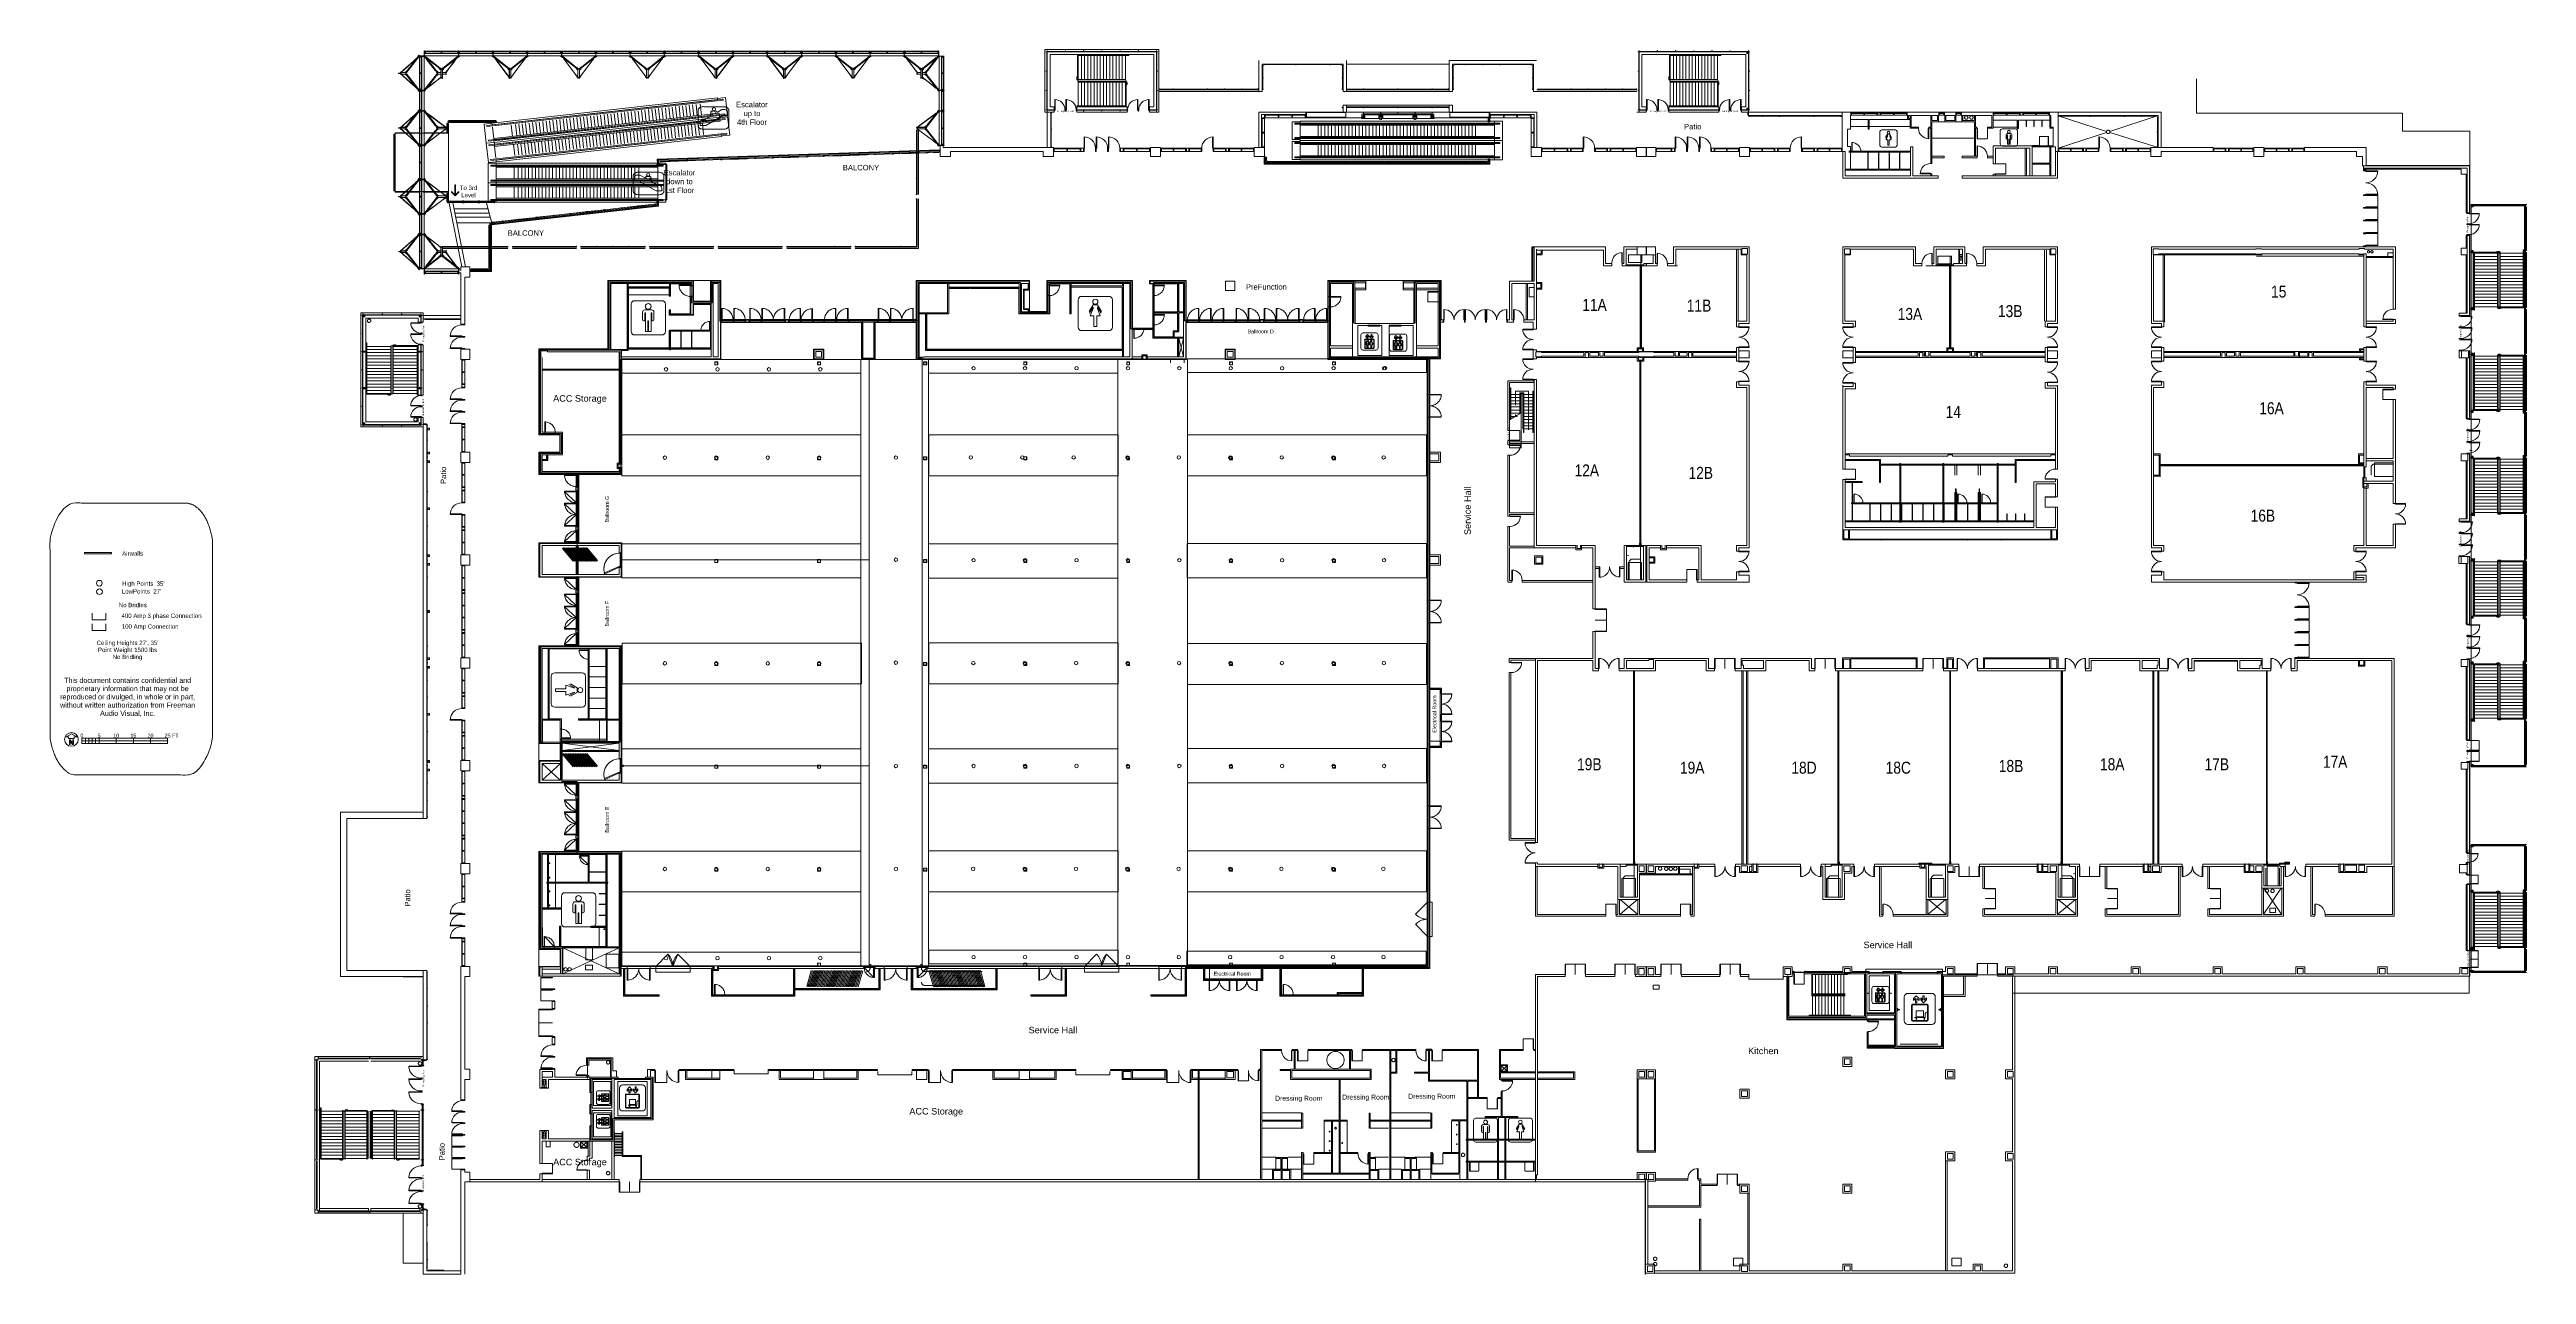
# Model space of a CAD drawing. Header units: inches. Extents: x -3410 to 5259, y -1080 to 3208.
import ezdxf

# ---------------------------------------------------------------- set-up
doc = ezdxf.new("R2010")
doc.units = ezdxf.units.IN
doc.header["$LTSCALE"] = 48
doc.header["$MEASUREMENT"] = 0
for name, color, linetype, lineweight in [('Dimension', 7, 'Continuous', 5), ('Setup Notes', 7, 'Continuous', 5), ('Title Block', 7, 'Continuous', 5), ('Venue-Airwall Closed', 7, 'Continuous', 5), ('Venue-Airwall Track', 7, 'Continuous', 5), ('Venue-Airwalls', 7, 'Continuous', 5), ('Venue-Ceiling-Main', 7, 'Continuous', 5), ('Venue-Colunms', 7, 'Continuous', 5), ('Venue-Fire Apparatus and Text', 7, 'Continuous', 5), ('Venue-Floor Pockets', 7, 'Continuous', 5), ('Venue-Power', 7, 'Continuous', 5), ('Venue-Rigging Points', 7, 'Continuous', 5), ('Venue-Text', 5, 'Continuous', 5), ('Venue-Text-Facility', 7, 'Continuous', 5), ('Venue-Text-Room ID', 5, 'Continuous', 5), ('Venue-Walls and Doors', 7, 'Continuous', 5)]:
    doc.layers.add(name, color=color, linetype=linetype, lineweight=lineweight)
doc.styles.add('Arial', font='Arial')
doc.styles.add('Arial (bold)', font='Arial')
doc.styles.add('Arial Narrow', font='ARIALN.TTF')

# ---------------------------------------------------------------- blocks, each defined once
blk = doc.blocks.new('Group-1')
at = {"layer": 'Venue-Floor Pockets', "color": 7, "linetype": 'Continuous', "lineweight": 15, "transparency": 33554687}
for points in [[(5.15, 5.15, 0), (-5.15, 5.15, 0), (-5.15, -5.15, 0), (5.15, -5.15, 0), (5.15, 5.15, 0)], [(-5.15, -5.15, 0), (-5.15, 5.15, 0)], [(4.65, 4.65, 0), (-4.65, 4.65, 0), (-4.65, -4.65, 0), (4.65, -4.65, 0), (4.65, 4.65, 0)]]:
    blk.add_polyline3d(points, dxfattribs=at)
blk = doc.blocks.new('FLRBOX')
at = {"layer": 'Venue-Floor Pockets', "color": 7, "transparency": 33554687}
blk.add_blockref('Group-1', (0, 0), dxfattribs=at)
blk = doc.blocks.new('Group-2-1')
at = {"layer": 'Venue-Walls and Doors', "transparency": 33554687}
for points in [[(-1567.2, 1219.5, 0), (-1571.1, 1219.3, 0), (-1575, 1218.7, 0), (-1578.8, 1217.8, 0), (-1582.5, 1216.5, 0), (-1586, 1214.8, 0), (-1589.4, 1212.8, 0), (-1592.6, 1210.4, 0), (-1595.5, 1207.8, 0), (-1598.1, 1204.9, 0), (-1600.4, 1201.7, 0), (-1602.5, 1198.4, 0), (-1604.1, 1194.8, 0), (-1605.5, 1191.1, 0), (-1606.4, 1187.3, 0), (-1607, 1183.4, 0), (-1607.2, 1179.5, 0), (-1567.2, 1179.5, 0), (-1567.2, 1181.4, 0), (-1607.2, 1181.4, 0), (-1567.2, 1219.5, 0)], [(-1567.2, 1163.3, 0), (-1571.1, 1163.1, 0), (-1575, 1162.5, 0), (-1578.8, 1161.5, 0), (-1582.5, 1160.2, 0), (-1586, 1158.5, 0), (-1589.4, 1156.5, 0), (-1592.6, 1154.2, 0), (-1595.5, 1151.5, 0), (-1598.1, 1148.6, 0), (-1600.4, 1145.5, 0), (-1602.5, 1142.1, 0), (-1604.1, 1138.6, 0), (-1605.5, 1134.9, 0), (-1606.4, 1131, 0), (-1607, 1127.2, 0), (-1607.2, 1123.3, 0), (-1567.2, 1123.3, 0), (-1567.2, 1125.2, 0), (-1607.2, 1125.2, 0), (-1567.2, 1163.3, 0)]]:
    blk.add_polyline3d(points, dxfattribs=at)
blk = doc.blocks.new('MEN')
at = {"layer": 'Venue-Text-Room ID'}
for p, q in [((-61, 59), (-61, -37)), ((-49, 71), (47, 71)), ((-21, 5), (-21, 31)), ((-13, 0), (-16, 0)), ((-13, 39), (11, 39)), ((-13, 29), (-11, 29)), ((-13, 0), (-13, 29)), ((-10.9999, -36.9999), (-10.9999, 29.0001)), ((0, 0), (-2, 0)), ((-1.9999, -36.9999), (-1.9999, 0.0001)), ((0, -36.9999), (0, 0.0001)), ((8.9999, 29), (10.9999, 29)), ((9, 29.0001), (9, -36.9999)), ((10.9999, 29), (10.9999, 0)), ((14, 0), (11, 0)), ((18.9999, 31), (18.9999, 5)), ((58.9999, 59), (58.9999, -37)), ((-48.9999, -48.9999), (47.0001, -48.9999)), ((-10.9999, -36.9999), (-1.9999, -36.9999)), ((0, -36.9999), (9, -36.9999))]:
    blk.add_line(p, q, dxfattribs=at)
blk.add_circle((-1, 51), 10, dxfattribs=at)
for centre, radius, start, end in [((-49, 59), 12, 90, 180), ((-13, 31), 8, 90, 180), ((-16, 5), 5, 180, 270), ((10.9999, 31), 8, 0, 90), ((13.9999, 5), 5, 270, 0), ((46.9999, 59), 12, 0, 90), ((-48.9999, -36.9999), 12, 180, 270), ((47, -36.9999), 12, 270, 0)]:
    blk.add_arc(centre, radius, start, end, dxfattribs=at)
blk = doc.blocks.new('WOMEN')
at = {"layer": 'Venue-Text-Room ID'}
for p, q in [((-55.2358, 56.6324), (-55.2358, -39.3676)), ((-43.2359, 68.6324), (52.7641, 68.6324)), ((-2.9999, 39), (-16.4641, 15.6794)), ((-3, 30.9999), (-15, 10.2153)), ((-3, 26.101), (-12.5, 0)), ((0.0001, 0), (-12.4999, 0)), ((-3, 38.9999), (13, 38.9999)), ((-3, 31), (-3, 26.101)), ((0, 0), (0, -37)), ((9.9999, 0.0001), (9.9999, -36.9999)), ((22.4999, 0), (9.9999, 0)), ((12.9999, 39), (26.4641, 15.6794)), ((13, 31), (13, 26.101)), ((13, 30.9999), (25, 10.2153)), ((13, 26.101), (22.5, 0)), ((64.7641, 56.6324), (64.7641, -39.3676)), ((-43.2359, -51.3675), (52.7641, -51.3675)), ((-0.0001, -36.9999), (9.9999, -36.9999))]:
    blk.add_line(p, q, dxfattribs=at)
blk.add_circle((4.9999, 49.9999), 9, dxfattribs=at)
for centre, start, end in [((-43.2358, 56.6324), 90, 180), ((52.7641, 56.6324), 0, 90), ((-43.2358, -39.3675), 180, 270), ((52.7641, -39.3675), 270, 0)]:
    blk.add_arc(centre, 12, start, end, dxfattribs=at)
blk = doc.blocks.new('Group-3-1')
at = {"layer": 'Venue-Walls and Doors', "color": 7, "linetype": 'Continuous', "lineweight": 15, "transparency": 33554687}
for points in [[(1412.9, 2000.7, 0), (1412.9, 2124.8, 0)], [(1420.9, 2124.8, 0), (1420.9, 2000.7, 0)]]:
    blk.add_polyline3d(points, dxfattribs=at)
blk = doc.blocks.new('Group-4-1')
at = {"layer": 'Venue-Floor Pockets', "color": 7, "linetype": 'Continuous', "lineweight": 15, "transparency": 33554687}
for points in [[(10.3, 1782.301, 0), (0, 1782.301, 0), (0, 1772.001, 0), (10.3, 1772.001, 0), (10.3, 1782.301, 0)], [(0, 1772.001, 0), (0, 1782.301, 0)], [(9.8, 1781.801, 0), (0.5, 1781.801, 0), (0.5, 1772.501, 0), (9.8, 1772.501, 0), (9.8, 1781.801, 0)]]:
    blk.add_polyline3d(points, dxfattribs=at)
blk = doc.blocks.new('Group-5-1')
at = {"layer": 'Venue-Floor Pockets', "color": 7, "linetype": 'Continuous', "lineweight": 15, "transparency": 33554687}
for points in [[(10.3, 2114.301, 0), (0, 2114.301, 0), (0, 2104.001, 0), (10.3, 2104.001, 0), (10.3, 2114.301, 0)], [(0, 2104.001, 0), (0, 2114.301, 0)], [(9.8, 2113.801, 0), (0.5, 2113.801, 0), (0.5, 2104.501, 0), (9.8, 2104.501, 0), (9.8, 2113.801, 0)]]:
    blk.add_polyline3d(points, dxfattribs=at)
blk = doc.blocks.new('Group-6-1')
at = {"layer": 'Venue-Floor Pockets', "color": 7, "linetype": 'Continuous', "lineweight": 15, "transparency": 33554687}
for points in [[(370.3, 1782.301, 0), (360, 1782.301, 0), (360, 1772.001, 0), (370.3, 1772.001, 0), (370.3, 1782.301, 0)], [(360, 1772.001, 0), (360, 1782.301, 0)], [(369.8, 1781.801, 0), (360.5, 1781.801, 0), (360.5, 1772.501, 0), (369.8, 1772.501, 0), (369.8, 1781.801, 0)]]:
    blk.add_polyline3d(points, dxfattribs=at)
blk = doc.blocks.new('Group-7-1')
at = {"layer": 'Venue-Floor Pockets', "color": 7, "linetype": 'Continuous', "lineweight": 15, "transparency": 33554687}
for points in [[(370.3, 2114.301, 0), (360, 2114.301, 0), (360, 2104.001, 0), (370.3, 2104.001, 0), (370.3, 2114.301, 0)], [(360, 2104.001, 0), (360, 2114.301, 0)], [(369.8, 2113.801, 0), (360.5, 2113.801, 0), (360.5, 2104.501, 0), (369.8, 2104.501, 0), (369.8, 2113.801, 0)]]:
    blk.add_polyline3d(points, dxfattribs=at)
blk = doc.blocks.new('Group-8-1')
at = {"layer": 'Venue-Floor Pockets', "color": 7, "linetype": 'Continuous', "lineweight": 15, "transparency": 33554687}
for points in [[(730.3, 1782.301, 0), (720, 1782.301, 0), (720, 1772.001, 0), (730.3, 1772.001, 0), (730.3, 1782.301, 0)], [(720, 1772.001, 0), (720, 1782.301, 0)], [(729.8, 1781.801, 0), (720.5, 1781.801, 0), (720.5, 1772.501, 0), (729.8, 1772.501, 0), (729.8, 1781.801, 0)]]:
    blk.add_polyline3d(points, dxfattribs=at)
blk = doc.blocks.new('Group-9-1')
at = {"layer": 'Venue-Floor Pockets', "color": 7, "linetype": 'Continuous', "lineweight": 15, "transparency": 33554687}
for points in [[(730.3, 2114.301, 0), (720, 2114.301, 0), (720, 2104.001, 0), (730.3, 2104.001, 0), (730.3, 2114.301, 0)], [(720, 2104.001, 0), (720, 2114.301, 0)], [(729.8, 2113.801, 0), (720.5, 2113.801, 0), (720.5, 2104.501, 0), (729.8, 2104.501, 0), (729.8, 2113.801, 0)]]:
    blk.add_polyline3d(points, dxfattribs=at)
blk = doc.blocks.new('Group-10-1')
at = {"layer": 'Venue-Floor Pockets', "color": 7, "linetype": 'Continuous', "lineweight": 15, "transparency": 33554687}
for points in [[(1090.3, 1782.301, 0), (1080, 1782.301, 0), (1080, 1772.001, 0), (1090.3, 1772.001, 0), (1090.3, 1782.301, 0)], [(1080, 1772.001, 0), (1080, 1782.301, 0)], [(1089.8, 1781.801, 0), (1080.5, 1781.801, 0), (1080.5, 1772.501, 0), (1089.8, 1772.501, 0), (1089.8, 1781.801, 0)]]:
    blk.add_polyline3d(points, dxfattribs=at)
blk = doc.blocks.new('Group-11-1')
at = {"layer": 'Venue-Floor Pockets', "color": 7, "linetype": 'Continuous', "lineweight": 15, "transparency": 33554687}
for points in [[(1090.3, 2114.301, 0), (1080, 2114.301, 0), (1080, 2104.001, 0), (1090.3, 2104.001, 0), (1090.3, 2114.301, 0)], [(1080, 2104.001, 0), (1080, 2114.301, 0)], [(1089.8, 2113.801, 0), (1080.5, 2113.801, 0), (1080.5, 2104.501, 0), (1089.8, 2104.501, 0), (1089.8, 2113.801, 0)]]:
    blk.add_polyline3d(points, dxfattribs=at)
blk = doc.blocks.new('Group-12-1')
at = {"layer": 'Venue-Floor Pockets', "color": 7, "linetype": 'Continuous', "lineweight": 15, "transparency": 33554687}
for points in [[(-339.7, 1782.301, 0), (-350, 1782.301, 0), (-350, 1772.001, 0), (-339.7, 1772.001, 0), (-339.7, 1782.301, 0)], [(-350, 1772.001, 0), (-350, 1782.301, 0)], [(-340.2, 1781.801, 0), (-349.5, 1781.801, 0), (-349.5, 1772.501, 0), (-340.2, 1772.501, 0), (-340.2, 1781.801, 0)]]:
    blk.add_polyline3d(points, dxfattribs=at)
blk = doc.blocks.new('Group-13-1')
at = {"layer": 'Venue-Floor Pockets', "color": 7, "linetype": 'Continuous', "lineweight": 15, "transparency": 33554687}
for points in [[(-339.7, 2114.301, 0), (-350, 2114.301, 0), (-350, 2104.001, 0), (-339.7, 2104.001, 0), (-339.7, 2114.301, 0)], [(-350, 2104.001, 0), (-350, 2114.301, 0)], [(-340.2, 2113.801, 0), (-349.5, 2113.801, 0), (-349.5, 2104.501, 0), (-340.2, 2104.501, 0), (-340.2, 2113.801, 0)]]:
    blk.add_polyline3d(points, dxfattribs=at)
blk = doc.blocks.new('Group-14-1')
at = {"layer": 'Venue-Floor Pockets', "color": 7, "linetype": 'Continuous', "lineweight": 15, "transparency": 33554687}
for points in [[(10.299, 1422.301, 0), (-0.001, 1422.301, 0), (-0.001, 1412.001, 0), (10.299, 1412.001, 0), (10.299, 1422.301, 0)], [(-0.001, 1412.001, 0), (-0.001, 1422.301, 0)], [(9.799, 1421.801, 0), (0.499, 1421.801, 0), (0.499, 1412.501, 0), (9.799, 1412.501, 0), (9.799, 1421.801, 0)]]:
    blk.add_polyline3d(points, dxfattribs=at)
blk = doc.blocks.new('Group-15-1')
at = {"layer": 'Venue-Floor Pockets', "color": 7, "linetype": 'Continuous', "lineweight": 15, "transparency": 33554687}
for points in [[(370.299, 1422.301, 0), (359.999, 1422.301, 0), (359.999, 1412.001, 0), (370.299, 1412.001, 0), (370.299, 1422.301, 0)], [(359.999, 1412.001, 0), (359.999, 1422.301, 0)], [(369.799, 1421.801, 0), (360.499, 1421.801, 0), (360.499, 1412.501, 0), (369.799, 1412.501, 0), (369.799, 1421.801, 0)]]:
    blk.add_polyline3d(points, dxfattribs=at)
blk = doc.blocks.new('Group-16-1')
at = {"layer": 'Venue-Floor Pockets', "color": 7, "linetype": 'Continuous', "lineweight": 15, "transparency": 33554687}
for points in [[(730.299, 1422.301, 0), (719.999, 1422.301, 0), (719.999, 1412.001, 0), (730.299, 1412.001, 0), (730.299, 1422.301, 0)], [(719.999, 1412.001, 0), (719.999, 1422.301, 0)], [(729.799, 1421.801, 0), (720.499, 1421.801, 0), (720.499, 1412.501, 0), (729.799, 1412.501, 0), (729.799, 1421.801, 0)]]:
    blk.add_polyline3d(points, dxfattribs=at)
blk = doc.blocks.new('Group-17-1')
at = {"layer": 'Venue-Floor Pockets', "color": 7, "linetype": 'Continuous', "lineweight": 15, "transparency": 33554687}
for points in [[(1090.299, 1422.301, 0), (1079.999, 1422.301, 0), (1079.999, 1412.001, 0), (1090.299, 1412.001, 0), (1090.299, 1422.301, 0)], [(1079.999, 1412.001, 0), (1079.999, 1422.301, 0)], [(1089.799, 1421.801, 0), (1080.499, 1421.801, 0), (1080.499, 1412.501, 0), (1089.799, 1412.501, 0), (1089.799, 1421.801, 0)]]:
    blk.add_polyline3d(points, dxfattribs=at)
blk = doc.blocks.new('Group-18-1')
at = {"layer": 'Venue-Floor Pockets', "color": 7, "linetype": 'Continuous', "lineweight": 15, "transparency": 33554687}
for points in [[(-339.701, 1422.301, 0), (-350.001, 1422.301, 0), (-350.001, 1412.001, 0), (-339.701, 1412.001, 0), (-339.701, 1422.301, 0)], [(-350.001, 1412.001, 0), (-350.001, 1422.301, 0)], [(-340.201, 1421.801, 0), (-349.501, 1421.801, 0), (-349.501, 1412.501, 0), (-340.201, 1412.501, 0), (-340.201, 1421.801, 0)]]:
    blk.add_polyline3d(points, dxfattribs=at)
blk = doc.blocks.new('Group-19-1')
at = {"layer": 'Venue-Floor Pockets', "color": 7, "linetype": 'Continuous', "lineweight": 15, "transparency": 33554687}
for points in [[(10.299, 1062.301, 0), (-0.001, 1062.301, 0), (-0.001, 1052.001, 0), (10.299, 1052.001, 0), (10.299, 1062.301, 0)], [(-0.001, 1052.001, 0), (-0.001, 1062.301, 0)], [(9.799, 1061.801, 0), (0.499, 1061.801, 0), (0.499, 1052.501, 0), (9.799, 1052.501, 0), (9.799, 1061.801, 0)]]:
    blk.add_polyline3d(points, dxfattribs=at)
blk = doc.blocks.new('Group-20-1')
at = {"layer": 'Venue-Floor Pockets', "color": 7, "linetype": 'Continuous', "lineweight": 15, "transparency": 33554687}
for points in [[(370.299, 1062.301, 0), (359.999, 1062.301, 0), (359.999, 1052.001, 0), (370.299, 1052.001, 0), (370.299, 1062.301, 0)], [(359.999, 1052.001, 0), (359.999, 1062.301, 0)], [(369.799, 1061.801, 0), (360.499, 1061.801, 0), (360.499, 1052.501, 0), (369.799, 1052.501, 0), (369.799, 1061.801, 0)]]:
    blk.add_polyline3d(points, dxfattribs=at)
blk = doc.blocks.new('Group-21-1')
at = {"layer": 'Venue-Floor Pockets', "color": 7, "linetype": 'Continuous', "lineweight": 15, "transparency": 33554687}
for points in [[(730.299, 1062.301, 0), (719.999, 1062.301, 0), (719.999, 1052.001, 0), (730.299, 1052.001, 0), (730.299, 1062.301, 0)], [(719.999, 1052.001, 0), (719.999, 1062.301, 0)], [(729.799, 1061.801, 0), (720.499, 1061.801, 0), (720.499, 1052.501, 0), (729.799, 1052.501, 0), (729.799, 1061.801, 0)]]:
    blk.add_polyline3d(points, dxfattribs=at)
blk = doc.blocks.new('Group-22-1')
at = {"layer": 'Venue-Floor Pockets', "color": 7, "linetype": 'Continuous', "lineweight": 15, "transparency": 33554687}
for points in [[(1090.299, 1062.301, 0), (1079.999, 1062.301, 0), (1079.999, 1052.001, 0), (1090.299, 1052.001, 0), (1090.299, 1062.301, 0)], [(1079.999, 1052.001, 0), (1079.999, 1062.301, 0)], [(1089.799, 1061.801, 0), (1080.499, 1061.801, 0), (1080.499, 1052.501, 0), (1089.799, 1052.501, 0), (1089.799, 1061.801, 0)]]:
    blk.add_polyline3d(points, dxfattribs=at)
blk = doc.blocks.new('Group-23-1')
at = {"layer": 'Venue-Floor Pockets', "color": 7, "linetype": 'Continuous', "lineweight": 15, "transparency": 33554687}
for points in [[(-339.701, 1062.301, 0), (-350.001, 1062.301, 0), (-350.001, 1052.001, 0), (-339.701, 1052.001, 0), (-339.701, 1062.301, 0)], [(-350.001, 1052.001, 0), (-350.001, 1062.301, 0)], [(-340.201, 1061.801, 0), (-349.501, 1061.801, 0), (-349.501, 1052.501, 0), (-340.201, 1052.501, 0), (-340.201, 1061.801, 0)]]:
    blk.add_polyline3d(points, dxfattribs=at)
blk = doc.blocks.new('Group-24-1')
at = {"layer": 'Venue-Floor Pockets', "color": 7, "linetype": 'Continuous', "lineweight": 15, "transparency": 33554687}
for points in [[(10.3, 702.301, 0), (0, 702.301, 0), (0, 692.001, 0), (10.3, 692.001, 0), (10.3, 702.301, 0)], [(0, 692.001, 0), (0, 702.301, 0)], [(9.8, 701.801, 0), (0.5, 701.801, 0), (0.5, 692.501, 0), (9.8, 692.501, 0), (9.8, 701.801, 0)]]:
    blk.add_polyline3d(points, dxfattribs=at)
blk = doc.blocks.new('Group-25-1')
at = {"layer": 'Venue-Floor Pockets', "color": 7, "linetype": 'Continuous', "lineweight": 15, "transparency": 33554687}
for points in [[(370.3, 702.301, 0), (360, 702.301, 0), (360, 692.001, 0), (370.3, 692.001, 0), (370.3, 702.301, 0)], [(360, 692.001, 0), (360, 702.301, 0)], [(369.8, 701.801, 0), (360.5, 701.801, 0), (360.5, 692.501, 0), (369.8, 692.501, 0), (369.8, 701.801, 0)]]:
    blk.add_polyline3d(points, dxfattribs=at)
blk = doc.blocks.new('Group-26-1')
at = {"layer": 'Venue-Floor Pockets', "color": 7, "linetype": 'Continuous', "lineweight": 15, "transparency": 33554687}
for points in [[(730.3, 702.301, 0), (720, 702.301, 0), (720, 692.001, 0), (730.3, 692.001, 0), (730.3, 702.301, 0)], [(720, 692.001, 0), (720, 702.301, 0)], [(729.8, 701.801, 0), (720.5, 701.801, 0), (720.5, 692.501, 0), (729.8, 692.501, 0), (729.8, 701.801, 0)]]:
    blk.add_polyline3d(points, dxfattribs=at)
blk = doc.blocks.new('Group-27-1')
at = {"layer": 'Venue-Floor Pockets', "color": 7, "linetype": 'Continuous', "lineweight": 15, "transparency": 33554687}
for points in [[(1090.3, 702.301, 0), (1080, 702.301, 0), (1080, 692.001, 0), (1090.3, 692.001, 0), (1090.3, 702.301, 0)], [(1080, 692.001, 0), (1080, 702.301, 0)], [(1089.8, 701.801, 0), (1080.5, 701.801, 0), (1080.5, 692.501, 0), (1089.8, 692.501, 0), (1089.8, 701.801, 0)]]:
    blk.add_polyline3d(points, dxfattribs=at)
blk = doc.blocks.new('Group-28-1')
at = {"layer": 'Venue-Floor Pockets', "color": 7, "linetype": 'Continuous', "lineweight": 15, "transparency": 33554687}
for points in [[(-339.7, 702.301, 0), (-350, 702.301, 0), (-350, 692.001, 0), (-339.7, 692.001, 0), (-339.7, 702.301, 0)], [(-350, 692.001, 0), (-350, 702.301, 0)], [(-340.2, 701.801, 0), (-349.5, 701.801, 0), (-349.5, 692.501, 0), (-340.2, 692.501, 0), (-340.2, 701.801, 0)]]:
    blk.add_polyline3d(points, dxfattribs=at)
blk = doc.blocks.new('Group-29-1')
at = {"layer": 'Venue-Floor Pockets', "color": 7, "linetype": 'Continuous', "lineweight": 15, "transparency": 33554687}
for points in [[(10.3, 342.301, 0), (0, 342.301, 0), (0, 332.001, 0), (10.3, 332.001, 0), (10.3, 342.301, 0)], [(0, 332.001, 0), (0, 342.301, 0)], [(9.8, 341.801, 0), (0.5, 341.801, 0), (0.5, 332.501, 0), (9.8, 332.501, 0), (9.8, 341.801, 0)]]:
    blk.add_polyline3d(points, dxfattribs=at)
blk = doc.blocks.new('Group-30-1')
at = {"layer": 'Venue-Floor Pockets', "color": 7, "linetype": 'Continuous', "lineweight": 15, "transparency": 33554687}
for points in [[(370.3, 342.301, 0), (360, 342.301, 0), (360, 332.001, 0), (370.3, 332.001, 0), (370.3, 342.301, 0)], [(360, 332.001, 0), (360, 342.301, 0)], [(369.8, 341.801, 0), (360.5, 341.801, 0), (360.5, 332.501, 0), (369.8, 332.501, 0), (369.8, 341.801, 0)]]:
    blk.add_polyline3d(points, dxfattribs=at)
blk = doc.blocks.new('Group-31-1')
at = {"layer": 'Venue-Floor Pockets', "color": 7, "linetype": 'Continuous', "lineweight": 15, "transparency": 33554687}
for points in [[(730.3, 342.301, 0), (720, 342.301, 0), (720, 332.001, 0), (730.3, 332.001, 0), (730.3, 342.301, 0)], [(720, 332.001, 0), (720, 342.301, 0)], [(729.8, 341.801, 0), (720.5, 341.801, 0), (720.5, 332.501, 0), (729.8, 332.501, 0), (729.8, 341.801, 0)]]:
    blk.add_polyline3d(points, dxfattribs=at)
blk = doc.blocks.new('Group-32-1')
at = {"layer": 'Venue-Floor Pockets', "color": 7, "linetype": 'Continuous', "lineweight": 15, "transparency": 33554687}
for points in [[(1090.3, 342.301, 0), (1080, 342.301, 0), (1080, 332.001, 0), (1090.3, 332.001, 0), (1090.3, 342.301, 0)], [(1080, 332.001, 0), (1080, 342.301, 0)], [(1089.8, 341.801, 0), (1080.5, 341.801, 0), (1080.5, 332.501, 0), (1089.8, 332.501, 0), (1089.8, 341.801, 0)]]:
    blk.add_polyline3d(points, dxfattribs=at)
blk = doc.blocks.new('Group-33-1')
at = {"layer": 'Venue-Floor Pockets', "color": 7, "linetype": 'Continuous', "lineweight": 15, "transparency": 33554687}
for points in [[(-339.701, 342.301, 0), (-350.001, 342.301, 0), (-350.001, 332.001, 0), (-339.701, 332.001, 0), (-339.701, 342.301, 0)], [(-350.001, 332.001, 0), (-350.001, 342.301, 0)], [(-340.201, 341.801, 0), (-349.501, 341.801, 0), (-349.501, 332.501, 0), (-340.201, 332.501, 0), (-340.201, 341.801, 0)]]:
    blk.add_polyline3d(points, dxfattribs=at)
blk = doc.blocks.new('Group-34-1')
at = {"layer": 'Venue-Floor Pockets', "color": 7, "linetype": 'Continuous', "lineweight": 15, "transparency": 33554687}
for points in [[(10.3, 10.3, 0), (0, 10.3, 0), (0, 0, 0), (10.3, 0, 0), (10.3, 10.3, 0)], [(0, 0, 0), (0, 10.3, 0)], [(9.8, 9.8, 0), (0.5, 9.8, 0), (0.5, 0.5, 0), (9.8, 0.5, 0), (9.8, 9.8, 0)]]:
    blk.add_polyline3d(points, dxfattribs=at)
blk = doc.blocks.new('Group-35-1')
at = {"layer": 'Venue-Floor Pockets', "color": 7, "linetype": 'Continuous', "lineweight": 15, "transparency": 33554687}
for points in [[(370.3, 10.3, 0), (360, 10.3, 0), (360, 0, 0), (370.3, 0, 0), (370.3, 10.3, 0)], [(360, 0, 0), (360, 10.3, 0)], [(369.8, 9.8, 0), (360.5, 9.8, 0), (360.5, 0.5, 0), (369.8, 0.5, 0), (369.8, 9.8, 0)]]:
    blk.add_polyline3d(points, dxfattribs=at)
blk = doc.blocks.new('Group-36-1')
at = {"layer": 'Venue-Floor Pockets', "color": 7, "linetype": 'Continuous', "lineweight": 15, "transparency": 33554687}
for points in [[(730.3, 10.3, 0), (720, 10.3, 0), (720, 0, 0), (730.3, 0, 0), (730.3, 10.3, 0)], [(720, 0, 0), (720, 10.3, 0)], [(729.8, 9.8, 0), (720.5, 9.8, 0), (720.5, 0.5, 0), (729.8, 0.5, 0), (729.8, 9.8, 0)]]:
    blk.add_polyline3d(points, dxfattribs=at)
blk = doc.blocks.new('Group-37-1')
at = {"layer": 'Venue-Floor Pockets', "color": 7, "linetype": 'Continuous', "lineweight": 15, "transparency": 33554687}
for points in [[(1090.3, 10.3, 0), (1080, 10.3, 0), (1080, 0, 0), (1090.3, 0, 0), (1090.3, 10.3, 0)], [(1080, 0, 0), (1080, 10.3, 0)], [(1089.8, 9.8, 0), (1080.5, 9.8, 0), (1080.5, 0.5, 0), (1089.8, 0.5, 0), (1089.8, 9.8, 0)]]:
    blk.add_polyline3d(points, dxfattribs=at)
blk = doc.blocks.new('Group-38-1')
at = {"layer": 'Venue-Text-Room ID'}
for p, q in [((201.9, 2343.8), (297.9, 2343.8)), ((189.9, 2331.8), (189.9, 2235.8)), ((242.2, 2314.1), (228.7, 2290.8)), ((242.2, 2306.1), (230.2, 2285.4)), ((242.2, 2301.2), (232.7, 2275.1)), ((245.2, 2275.1), (232.7, 2275.1)), ((242.2, 2314.1), (258.2, 2314.1)), ((242.2, 2306.1), (242.2, 2301.2)), ((245.2, 2275.1), (245.2, 2238.1)), ((255.2, 2275.1), (255.2, 2238.1)), ((267.7, 2275.1), (255.2, 2275.1)), ((258.2, 2314.1), (271.6, 2290.8)), ((258.2, 2306.1), (258.2, 2301.2)), ((258.2, 2306.1), (270.2, 2285.4)), ((258.2, 2301.2), (267.7, 2275.1)), ((309.9, 2331.8), (309.9, 2235.8)), ((201.9, 2223.8), (297.9, 2223.8)), ((245.2, 2238.1), (255.2, 2238.1))]:
    blk.add_line(p, q, dxfattribs=at)
blk.add_circle((250.2, 2325.1), 9, dxfattribs=at)
for centre, start, end in [((201.9, 2331.8), 90, 180), ((297.9, 2331.8), 0, 90), ((201.9, 2235.8), 180, 270), ((297.9, 2235.8), 270, 0)]:
    blk.add_arc(centre, 12, start, end, dxfattribs=at)
blk = doc.blocks.new('Directional Arrow')
at = {"layer": 'Venue-Text-Facility', "color": 7, "linetype": 'Continuous', "lineweight": 5, "transparency": 33554687}
for p, q in [((-0.5, 6.3), (-0.5, -5)), ((0.5, 6.3), (-0.5, 6.3)), ((0, 6.3), (0, -6.3)), ((0.5, 6.3), (0.5, -5)), ((0, -5.5), (-4.2, -1.2)), ((-4.2, -2), (-4.2, -1.2)), ((0, -6.3), (-4.2, -2)), ((0, -5.5), (4.2, -1.2)), ((0, -6.3), (4.2, -2)), ((4.2, -2), (4.2, -1.2))]:
    blk.add_line(p, q, dxfattribs=at)
at = {"layer": 'Venue-Text-Facility', "color": 7, "linetype": 'Continuous', "lineweight": 5, "transparency": 33554687, "flags": 128}
for points in [[(-0.5, 6.3), (0.5, 6.3), (0.5, -5), (0, -5.5), (-0.5, -5)], [(4.2, -1.2), (4.2, -2), (0, -6.3), (-4.2, -2), (-4.2, -1.2), (0, -5.5)]]:
    blk.add_lwpolyline(points, close=True, dxfattribs=at)
blk = doc.blocks.new('FRTELEV')
at = {"layer": 'Venue-Text-Facility', "color": 7, "linetype": 'Continuous', "lineweight": 15, "transparency": 33554687}
for p, q in [((-36.2024, 11.9099), (-36.2024, -45.2901)), ((-33.4524, 11.9099), (-33.4524, -45.2901)), ((-31.8024, 16.3098), (25.3976, 16.3098)), ((-31.8024, 13.5598), (25.3976, 13.5598)), ((-17.0583, 49.2016), (-28.0583, 38.2016)), ((-19.8083, 38.6734), (-28.0583, 30.4234)), ((-28.0583, 38.2016), (-28.0583, 30.4234)), ((-19.8083, 38.6734), (-19.8083, 21.7016)), ((-19.8083, 21.7016), (-14.3083, 21.7016)), ((-17.0583, 49.2016), (-6.0583, 38.2016)), ((-14.3083, 38.6734), (-6.0583, 30.4234)), ((-14.3083, 38.6734), (-14.3083, 21.7016)), ((-6.0583, 38.2016), (-6.0583, 30.4234)), ((0.5162, 32.7016), (0.5162, 40.4798)), ((8.7662, 32.2298), (0.5162, 40.4798)), ((11.5162, 21.7016), (0.5162, 32.7016)), ((14.2662, 49.2016), (8.7662, 49.2016)), ((8.7662, 32.2298), (8.7662, 49.2016)), ((11.5162, 21.7016), (22.5162, 32.7016)), ((14.2662, 32.2298), (14.2662, 49.2016)), ((14.2662, 32.2298), (22.5162, 40.4798)), ((22.5162, 32.7016), (22.5162, 40.4798)), ((27.0475, 11.9099), (27.0475, -45.2901)), ((29.7975, 11.9099), (29.7975, -45.2901)), ((-31.8024, -46.9401), (25.3976, -46.9401)), ((-31.8024, -49.6901), (25.3976, -49.6901))]:
    blk.add_line(p, q, dxfattribs=at)
at = {"layer": 'Venue-Text-Facility', "color": 7, "linetype": 'Continuous', "lineweight": 5, "transparency": 33554687, "flags": 128}
for points in [[(-63.5, 44.5, -0.414213562), (-49.5, 58.5), (43, 58.5, -0.414213562), (57, 44.5), (57, -48.5, -0.414213562), (43, -62.5), (-49.5, -62.5, -0.414213562), (-63.5, -48.5)], [(-18.3338, -40.7105, 0.414213562), (-16.8657, -42.1786, 0.414213562), (-15.3976, -40.7105, 0.414213562), (-16.8657, -39.2424, 0.414213562), (-18.3338, -40.7105)], [(12.8223, -40.7105, 0.414213562), (14.2904, -42.1786, 0.414213562), (15.7585, -40.7105, 0.414213562), (14.2904, -39.2424, 0.414213562), (12.8223, -40.7105)]]:
    blk.add_lwpolyline(points, format="xyb", close=True, dxfattribs=at)
blk.add_lwpolyline([(-23.9522, -35.6873), (17.6873, -35.6873), (17.6873, -19.9527), (22.225, -14.3523)], dxfattribs=at)
at = {"layer": 'Venue-Text-Facility', "color": 7, "linetype": 'Continuous', "lineweight": 15, "transparency": 33554687, "flags": 128}
blk.add_lwpolyline([(-17.1677, -8.9119), (-17.1677, -32.3085), (10.6151, -32.3085), (10.6151, -8.9119)], close=True, dxfattribs=at)
at = {"layer": 'Venue-Text-Facility', "color": 7, "linetype": 'Continuous', "lineweight": 15, "transparency": 33554687}
for centre, radius, start, end in [((-31.8024, 11.9098), 4.4, 90, 180), ((-31.8024, 11.9098), 1.65, 90, 180), ((25.3975, 11.9098), 4.4, 0, 90), ((25.3975, 11.9098), 1.65, 0, 90), ((-31.8024, -45.2901), 4.4, 180, 270), ((-31.8024, -45.2901), 1.65, 180, 270), ((25.3975, -45.2901), 1.65, 270, 0), ((25.3975, -45.2901), 4.4, 270, 0)]:
    blk.add_arc(centre, radius, start, end, dxfattribs=at)
blk = doc.blocks.new('Group-235-1')
at = {"layer": 'Venue-Walls and Doors', "color": 7, "linetype": 'Continuous', "flags": 128}
blk.add_lwpolyline([(506.988, -1188.253), (506.988, -1224.253), (505.238, -1224.253), (505.238, -1188.253), (540.238, -1188.253, -0.41421356), (541.238, -1189.253), (541.238, -1224.253), (541.238, -1189.253, -0.41421356), (542.238, -1188.253), (577.238, -1188.253), (577.238, -1224.253), (575.489, -1224.253), (575.489, -1188.253)], format="xyb", dxfattribs=at)
blk = doc.blocks.new('Group-1-1')
at = {"layer": 'Venue-Walls and Doors', "color": 7, "linetype": 'Continuous', "flags": 128}
blk.add_lwpolyline([(3349.739, 1506.292), (3307.739, 1506.292), (3307.739, 1504.251), (3349.739, 1504.251, 0.41421356), (3307.739, 1546.251, 0.41421356), (3349.739, 1588.251), (3307.739, 1588.251), (3307.739, 1586.209), (3349.739, 1586.209)], format="xyb", dxfattribs=at)
blk = doc.blocks.new('Group-2-1-1')
at = {"layer": 'Venue-Walls and Doors', "color": 7, "linetype": 'Continuous', "flags": 128}
blk.add_lwpolyline([(3307.739, 1501.75), (3348.739, 1501.75, -0.41421356), (3349.739, 1500.75), (3349.739, 1459.75), (3307.739, 1459.75), (3307.739, 1461.791), (3349.739, 1461.791)], format="xyb", dxfattribs=at)
blk = doc.blocks.new('Group-3-1-1')
at = {"layer": 'Venue-Walls and Doors', "color": 7, "linetype": 'Continuous', "flags": 128}
blk.add_lwpolyline([(3307.739, 1457.25), (3348.739, 1457.25, -0.41421356), (3349.739, 1456.25), (3349.739, 1415.25), (3307.739, 1415.25), (3307.739, 1417.291), (3349.739, 1417.291)], format="xyb", dxfattribs=at)
blk = doc.blocks.new('Group-4-1-1')
at = {"layer": 'Venue-Walls and Doors', "color": 7, "linetype": 'Continuous', "flags": 128}
blk.add_lwpolyline([(3307.739, 1412.75), (3348.739, 1412.75, -0.41421356), (3349.739, 1411.75), (3349.739, 1370.75), (3307.739, 1370.75), (3307.739, 1372.791), (3349.739, 1372.791)], format="xyb", dxfattribs=at)
blk = doc.blocks.new('Group-5-1-1')
at = {"layer": 'Venue-Walls and Doors', "color": 7, "linetype": 'Continuous', "flags": 128}
blk.add_lwpolyline([(3307.739, 1368.25), (3348.739, 1368.25, -0.41421356), (3349.739, 1367.25), (3349.739, 1326.25), (3307.739, 1326.25), (3307.739, 1328.291), (3349.739, 1328.291)], format="xyb", dxfattribs=at)
blk = doc.blocks.new('Group-6-1-1')
at = {"layer": 'Venue-Walls and Doors', "color": 7, "linetype": 'Continuous', "flags": 128}
blk.add_lwpolyline([(3641.238, 1041.748, 0.41421356), (3679.238, 1079.748), (3641.238, 1079.748), (3641.238, 1077.901), (3679.238, 1077.901)], format="xyb", dxfattribs=at)
blk = doc.blocks.new('Group-7-1-1')
at = {"layer": 'Venue-Walls and Doors', "color": 7, "linetype": 'Continuous', "flags": 128}
blk.add_lwpolyline([(3641.238, 1001.248, 0.41421356), (3679.238, 1039.248), (3641.238, 1039.248), (3641.238, 1037.401), (3679.238, 1037.401)], format="xyb", dxfattribs=at)
blk = doc.blocks.new('Group-8-1-1')
at = {"layer": 'Venue-Walls and Doors', "color": 7, "linetype": 'Continuous', "flags": 128}
blk.add_lwpolyline([(3641.238, 960.748, 0.41421356), (3679.238, 998.748), (3641.238, 998.748), (3641.238, 996.901), (3679.238, 996.901)], format="xyb", dxfattribs=at)
blk = doc.blocks.new('Group-9-1-1')
at = {"layer": 'Venue-Walls and Doors', "color": 7, "linetype": 'Continuous', "flags": 128}
blk.add_lwpolyline([(3642.986, 240.748, 0.41421356), (3680.986, 278.748), (3642.986, 278.748), (3642.986, 276.901), (3680.986, 276.901)], format="xyb", dxfattribs=at)
blk = doc.blocks.new('Group-10-1-1')
at = {"layer": 'Venue-Walls and Doors', "color": 7, "linetype": 'Continuous', "flags": 128}
blk.add_lwpolyline([(3642.986, 281.248, 0.41421356), (3680.986, 319.248), (3642.986, 319.248), (3642.986, 317.401), (3680.986, 317.401)], format="xyb", dxfattribs=at)
blk = doc.blocks.new('Group-11-1-1')
at = {"layer": 'Venue-Walls and Doors', "color": 7, "linetype": 'Continuous', "flags": 128}
blk.add_lwpolyline([(3642.986, 321.748, 0.41421356), (3680.986, 359.748), (3642.986, 359.748), (3642.986, 357.901), (3680.986, 357.901)], format="xyb", dxfattribs=at)
blk = doc.blocks.new('Group-12-1-1')
at = {"layer": 'Venue-Walls and Doors', "color": 7, "linetype": 'Continuous', "flags": 128}
blk.add_lwpolyline([(3668.988, -38.751, 0.41421356), (3706.988, -0.751), (3668.988, -0.751), (3668.988, -2.598), (3706.988, -2.598)], format="xyb", dxfattribs=at)
blk = doc.blocks.new('Group-13-1-1')
at = {"layer": 'Venue-Walls and Doors', "color": 7, "linetype": 'Continuous', "flags": 128}
blk.add_lwpolyline([(3668.988, -79.251, 0.41421356), (3706.988, -41.251), (3668.988, -41.251), (3668.988, -43.098), (3706.988, -43.098)], format="xyb", dxfattribs=at)
blk = doc.blocks.new('Group-14-1-1')
at = {"layer": 'Venue-Walls and Doors', "color": 7, "linetype": 'Continuous', "flags": 128}
blk.add_lwpolyline([(3668.988, -119.751, 0.41421356), (3706.988, -81.751), (3668.988, -81.751), (3668.988, -83.598), (3706.988, -83.598)], format="xyb", dxfattribs=at)
blk = doc.blocks.new('Group-15-1-1')
at = {"layer": 'Venue-Walls and Doors', "color": 7, "linetype": 'Continuous', "flags": 128}
blk.add_lwpolyline([(3668.989, -443.753), (3703.989, -443.753, -0.41421356), (3704.989, -444.753), (3704.989, -479.753), (3668.989, -479.753), (3668.989, -478.003), (3704.989, -478.003)], format="xyb", dxfattribs=at)
blk = doc.blocks.new('Group-16-1-1')
at = {"layer": 'Venue-Walls and Doors', "color": 7, "linetype": 'Continuous', "flags": 128}
blk.add_lwpolyline([(3668.989, -405.753), (3703.989, -405.753, -0.41421356), (3704.989, -406.753), (3704.989, -441.753), (3668.989, -441.753), (3668.989, -440.003), (3704.989, -440.003)], format="xyb", dxfattribs=at)
blk = doc.blocks.new('Group-17-1-1')
at = {"layer": 'Venue-Walls and Doors', "color": 7, "linetype": 'Continuous', "flags": 128}
blk.add_lwpolyline([(3668.991, 1364.854, 0.41421356), (3704.991, 1400.854), (3668.991, 1400.854), (3668.991, 1399.105), (3704.991, 1399.105)], format="xyb", dxfattribs=at)
blk = doc.blocks.new('Group-18-1-1')
at = {"layer": 'Venue-Walls and Doors', "color": 7, "linetype": 'Continuous', "flags": 128}
blk.add_lwpolyline([(3668.991, 1402.854, 0.41421356), (3704.991, 1438.854), (3668.991, 1438.854), (3668.991, 1437.105), (3704.991, 1437.105)], format="xyb", dxfattribs=at)
blk = doc.blocks.new('Group-19-1-1')
at = {"layer": 'Venue-Walls and Doors', "color": 7, "linetype": 'Continuous', "flags": 128}
blk.add_lwpolyline([(-2734.526, -1986.251), (-2734.529, -1950.251), (-2732.779, -1950.251), (-2732.776, -1986.251), (-2767.776, -1986.2539, -0.414213562), (-2768.7761, -1985.254), (-2768.779, -1950.254), (-2768.7761, -1985.254, -0.414213562), (-2769.776, -1986.2541), (-2804.776, -1986.257), (-2804.779, -1950.257), (-2803.03, -1950.257), (-2803.026, -1986.257)], format="xyb", dxfattribs=at)
blk = doc.blocks.new('Group-20-1-1')
at = {"layer": 'Venue-Walls and Doors', "color": 7, "linetype": 'Continuous', "flags": 128}
blk.add_lwpolyline([(-2919.762, -1542.249, 0.41421356), (-2955.762, -1578.249), (-2919.762, -1578.249), (-2919.762, -1576.499), (-2955.762, -1576.499)], format="xyb", dxfattribs=at)
blk = doc.blocks.new('Group-21-1-1')
at = {"layer": 'Venue-Walls and Doors', "color": 7, "linetype": 'Continuous', "flags": 128}
blk.add_lwpolyline([(-738.716, -1281.303), (-738.718, -1245.303), (-740.468, -1245.303), (-740.466, -1281.303, 0.41421356), (-704.468, -1245.301, 0.4142217), (-668.466, -1281.298), (-668.468, -1245.298), (-670.217, -1245.299), (-670.215, -1281.299)], format="xyb", dxfattribs=at)
blk = doc.blocks.new('Group-22-1-1')
at = {"layer": 'Venue-Walls and Doors', "color": 7, "linetype": 'Continuous', "flags": 128}
blk.add_lwpolyline([(311.237, 679.77), (346.237, 679.77, -0.41421356), (347.237, 678.77), (347.237, 643.77), (311.237, 643.77), (311.237, 645.519), (347.237, 645.519)], format="xyb", dxfattribs=at)
blk = doc.blocks.new('Group-23-1-1')
at = {"layer": 'Venue-Walls and Doors', "color": 7, "linetype": 'Continuous', "flags": 128}
blk.add_lwpolyline([(931.239, 156.752), (931.238, 191.752, -0.41421356), (932.238, 192.752), (967.238, 192.752), (967.239, 156.752), (965.489, 156.752), (965.489, 192.752)], format="xyb", dxfattribs=at)
blk = doc.blocks.new('Group-24-1-1')
at = {"layer": 'Venue-Walls and Doors', "color": 7, "linetype": 'Continuous', "flags": 128}
blk.add_lwpolyline([(355.239, 154.752, 0.41421356), (319.239, 190.752), (319.239, 154.752), (320.988, 154.752), (320.988, 190.752)], format="xyb", dxfattribs=at)
blk = doc.blocks.new('Group-25-1-1')
at = {"layer": 'Venue-Walls and Doors', "color": 7, "linetype": 'Continuous', "flags": 128}
blk.add_lwpolyline([(693.169, -118.251), (693.169, -154.251), (694.918, -154.251), (694.918, -118.251, 0.41421356), (658.918, -154.251, 0.41421356), (622.918, -118.251), (622.918, -154.251), (624.668, -154.251), (624.668, -118.251)], format="xyb", dxfattribs=at)
blk = doc.blocks.new('Group-26-1-1')
at = {"layer": 'Venue-Walls and Doors', "color": 7, "linetype": 'Continuous', "flags": 128}
blk.add_lwpolyline([(3045.28, -118.251), (3045.28, -154.251), (3047.029, -154.251), (3047.029, -118.251, 0.41421356), (3011.029, -154.251, 0.41421356), (2975.029, -118.251), (2975.029, -154.251), (2976.779, -154.251), (2976.779, -118.251)], format="xyb", dxfattribs=at)
blk = doc.blocks.new('Group-27-1-1')
at = {"layer": 'Venue-Walls and Doors', "color": 7, "linetype": 'Continuous', "flags": 128}
blk.add_lwpolyline([(1048.988, -1188.253), (1048.988, -1224.253), (1047.238, -1224.253), (1047.238, -1188.253), (1082.238, -1188.253, -0.41421356), (1083.238, -1189.253), (1083.238, -1224.253), (1083.238, -1189.253, -0.41421356), (1084.238, -1188.253), (1119.238, -1188.253), (1119.238, -1224.253), (1117.489, -1224.253), (1117.489, -1188.253)], format="xyb", dxfattribs=at)
blk = doc.blocks.new('Group-28-1-1')
at = {"layer": 'Venue-Walls and Doors', "color": 7, "linetype": 'Continuous', "flags": 128}
blk.add_lwpolyline([(3668.988, 681.249), (3668.989, 681.249, 0.41420585), (3706.989, 719.248), (3706.989, 719.249), (3668.989, 719.249), (3668.989, 717.402), (3706.989, 717.402)], format="xyb", dxfattribs=at)
blk = doc.blocks.new('Group-29-1-1')
at = {"layer": 'Venue-Walls and Doors', "color": 7, "linetype": 'Continuous', "flags": 128}
blk.add_lwpolyline([(3668.988, 640.749), (3668.989, 640.749, 0.41420585), (3706.989, 678.748), (3706.989, 678.749), (3668.989, 678.749), (3668.989, 676.902), (3706.989, 676.902)], format="xyb", dxfattribs=at)
blk = doc.blocks.new('Group-30-1-1')
at = {"layer": 'Venue-Walls and Doors', "color": 7, "linetype": 'Continuous', "flags": 128}
blk.add_lwpolyline([(3668.988, 600.249), (3668.989, 600.249, 0.41420585), (3706.989, 638.248), (3706.989, 638.249), (3668.989, 638.249), (3668.989, 636.402), (3706.989, 636.402)], format="xyb", dxfattribs=at)
blk = doc.blocks.new('Group-31-1-1')
at = {"layer": 'Venue-Walls and Doors', "color": 7, "linetype": 'Continuous', "flags": 128}
blk.add_lwpolyline([(365.238, -765.002), (401.238, -765.002), (401.238, -763.253), (365.238, -763.253, 0.41421356), (401.238, -799.253, 0.41421356), (365.238, -835.253), (401.238, -835.253), (401.238, -833.503), (365.238, -833.503)], format="xyb", dxfattribs=at)
blk = doc.blocks.new('Group-32-1-1')
at = {"layer": 'Venue-Walls and Doors', "color": 7, "linetype": 'Continuous', "flags": 128}
blk.add_lwpolyline([(361.242, 1066.752), (361.242, 1066.753, 0.41420543), (325.243, 1102.753), (325.242, 1102.753), (325.242, 1066.753), (326.991, 1066.753), (326.992, 1102.753)], format="xyb", dxfattribs=at)
blk = doc.blocks.new('Group-33-1-1')
at = {"layer": 'Venue-Walls and Doors', "color": 7, "linetype": 'Continuous', "flags": 128}
blk.add_lwpolyline([(357.239, 927.995), (393.239, 927.995), (393.239, 929.744), (357.239, 929.745), (357.239, 929.744, 0.41420543), (393.238, 893.744), (393.239, 893.744, 0.4142217), (357.239, 857.745), (393.239, 857.744), (393.239, 859.494), (357.239, 859.494)], format="xyb", dxfattribs=at)
blk = doc.blocks.new('Group-34-1-1')
at = {"layer": 'Venue-Walls and Doors', "color": 7, "linetype": 'Continuous', "flags": 128}
blk.add_lwpolyline([(313.239, 592.745, 0.4142217), (349.238, 628.745), (313.238, 628.745), (313.238, 626.996), (349.238, 626.996)], format="xyb", dxfattribs=at)
blk = doc.blocks.new('Group-35-1-1')
at = {"layer": 'Venue-Walls and Doors', "color": 7, "linetype": 'Continuous', "flags": 128}
blk.add_lwpolyline([(317.238, -168.251, 0.41421356), (353.238, -132.251), (317.238, -132.251), (317.238, -134), (353.238, -134)], format="xyb", dxfattribs=at)
blk = doc.blocks.new('Group-38-1-1')
at = {"layer": 'Venue-Walls and Doors', "color": 7, "linetype": 'Continuous', "flags": 128}
blk.add_lwpolyline([(1547.855, 424.997, 0.41421356), (1515.855, 456.997), (1515.855, 424.997), (1517.41, 424.997), (1517.41, 456.997)], format="xyb", dxfattribs=at)
blk = doc.blocks.new('Group-47-1')
at = {"layer": 'Venue-Walls and Doors', "color": 7, "linetype": 'Continuous', "flags": 128}
blk.add_lwpolyline([(1485.237, 543.748), (1520.2371, 543.749, -0.414184273), (1521.2371, 542.7491), (1521.239, 507.749), (1485.239, 507.748), (1485.238, 509.498), (1521.238, 509.499)], format="xyb", dxfattribs=at)
blk = doc.blocks.new('Group-48-1')
at = {"layer": 'Venue-Walls and Doors', "color": 7, "linetype": 'Continuous', "flags": 128}
blk.add_lwpolyline([(2221.239, 544.399, 0.41421356), (2185.239, 508.399), (2221.239, 508.399), (2221.239, 510.148), (2185.239, 510.148)], format="xyb", dxfattribs=at)
blk = doc.blocks.new('Group-49-1')
at = {"layer": 'Venue-Walls and Doors', "color": 7, "linetype": 'Continuous', "flags": 128}
blk.add_lwpolyline([(2221.239, 411.247), (2186.239, 411.247, -0.41421356), (2185.239, 412.247), (2185.239, 447.247), (2221.239, 447.247), (2221.239, 445.497), (2185.239, 445.497)], format="xyb", dxfattribs=at)
blk = doc.blocks.new('Group-50-1')
at = {"layer": 'Venue-Walls and Doors', "color": 7, "linetype": 'Continuous', "flags": 128}
blk.add_lwpolyline([(1983.241, 1639.251, 0.41421356), (1947.241, 1675.251), (1947.241, 1639.251), (1948.991, 1639.251), (1948.991, 1675.251)], format="xyb", dxfattribs=at)
blk = doc.blocks.new('Group-53-1')
at = {"layer": 'Venue-Walls and Doors', "color": 7, "linetype": 'Continuous', "flags": 128}
blk.add_lwpolyline([(1540.733, 1655.501, 0.41421356), (1508.733, 1687.501), (1508.733, 1655.501), (1510.289, 1655.501), (1510.289, 1687.501)], format="xyb", dxfattribs=at)
blk = doc.blocks.new('Group-56-1')
at = {"layer": 'Venue-Walls and Doors', "color": 7, "linetype": 'Continuous', "flags": 128}
blk.add_lwpolyline([(2165.75, 1676.751), (2165.75, 1707.751, -0.41421356), (2166.75, 1708.751), (2197.75, 1708.751), (2197.75, 1676.751), (2196.195, 1676.751), (2196.195, 1708.751)], format="xyb", dxfattribs=at)
blk = doc.blocks.new('Group-57-1')
at = {"layer": 'Venue-Walls and Doors', "color": 7, "linetype": 'Continuous', "flags": 128}
blk.add_lwpolyline([(2012.117, 1612.251), (2047.117, 1612.251, -0.41421356), (2048.117, 1611.251), (2048.116, 1576.251), (2012.116, 1576.251), (2012.116, 1578), (2048.116, 1578)], format="xyb", dxfattribs=at)
blk = doc.blocks.new('Group-58-1')
at = {"layer": 'Venue-Walls and Doors', "color": 7, "linetype": 'Continuous', "flags": 128}
blk.add_lwpolyline([(1742.239, 1736.751, 0.41421356), (1778.239, 1700.751), (1778.239, 1736.751), (1776.489, 1736.751), (1776.489, 1700.751)], format="xyb", dxfattribs=at)
blk = doc.blocks.new('Group-62-1')
at = {"layer": 'Venue-Walls and Doors', "color": 7, "linetype": 'Continuous', "flags": 128}
blk.add_lwpolyline([(-3074.763, -1886.249), (-3039.763, -1886.249, -0.41421356), (-3038.763, -1887.249), (-3038.763, -1922.249), (-3074.763, -1922.249), (-3074.763, -1920.5), (-3038.763, -1920.5)], format="xyb", dxfattribs=at)
blk = doc.blocks.new('SYM0045')
at = {"layer": 'Venue-Walls and Doors', "color": 7, "linetype": 'Continuous'}
for p, q in [((11.3, 0.7), (2, 10)), ((22, 10), (12.7, 0.7)), ((11.3, -0.7), (2, -10)), ((22, -10), (12.7, -0.7))]:
    blk.add_line(p, q, dxfattribs=at)
at = {"layer": 'Venue-Walls and Doors', "color": 7, "linetype": 'Continuous', "flags": 128}
for points in [[(24, 12), (0, 12), (0, -12), (24, -12)], [(22, 10), (2, 10), (2, -10), (22, -10)], [(13, 0), (13, -0.1), (13, -0.2), (13, -0.3), (12.9, -0.4), (12.9, -0.5), (12.8, -0.6), (12.8, -0.6), (12.7, -0.7), (12.6, -0.8), (12.6, -0.8), (12.5, -0.9), (12.4, -0.9), (12.3, -1), (12.2, -1), (12.1, -1), (12, -1), (11.9, -1), (11.8, -1), (11.7, -1), (11.6, -0.9), (11.5, -0.9), (11.4, -0.8), (11.4, -0.8), (11.3, -0.7), (11.2, -0.6), (11.2, -0.6), (11.1, -0.5), (11.1, -0.4), (11, -0.3), (11, -0.2), (11, -0.1), (11, 0), (11, 0.1), (11, 0.2), (11, 0.3), (11.1, 0.4), (11.1, 0.5), (11.2, 0.6), (11.2, 0.6), (11.3, 0.7), (11.4, 0.8), (11.4, 0.8), (11.5, 0.9), (11.6, 0.9), (11.7, 1), (11.8, 1), (11.9, 1), (12, 1), (12.1, 1), (12.2, 1), (12.3, 1), (12.4, 0.9), (12.5, 0.9), (12.6, 0.8), (12.6, 0.8), (12.7, 0.7), (12.8, 0.6), (12.8, 0.6), (12.9, 0.5), (12.9, 0.4), (13, 0.3), (13, 0.2), (13, 0.1)]]:
    blk.add_lwpolyline(points, close=True, dxfattribs=at)
blk = doc.blocks.new('Group-63-1')
at = {"layer": 'Venue-Walls and Doors', "color": 7, "linetype": 'Continuous', "flags": 128}
blk.add_lwpolyline([(150.989, 1102.75), (150.989, 1066.75), (152.738, 1066.75), (152.738, 1102.75, 0.41421356), (116.738, 1066.75, 0.41421356), (80.738, 1102.75), (80.738, 1066.75), (82.488, 1066.75), (82.488, 1102.75)], format="xyb", dxfattribs=at)
blk = doc.blocks.new('Group-64-1')
at = {"layer": 'Venue-Walls and Doors', "color": 7, "linetype": 'Continuous', "flags": 128}
blk.add_lwpolyline([(225.489, 1102.75), (225.489, 1066.75), (227.238, 1066.75), (227.238, 1102.75, 0.41421356), (191.238, 1066.75, 0.41421356), (155.238, 1102.75), (155.238, 1066.75), (156.988, 1066.75), (156.988, 1102.75)], format="xyb", dxfattribs=at)
blk = doc.blocks.new('Group-65-1')
at = {"layer": 'Venue-Walls and Doors', "color": 7, "linetype": 'Continuous', "flags": 128}
blk.add_lwpolyline([(299.989, 1102.75), (299.989, 1066.75), (301.738, 1066.75), (301.738, 1102.75, 0.41421356), (265.738, 1066.75, 0.41421356), (229.738, 1102.75), (229.738, 1066.75), (231.488, 1066.75), (231.488, 1102.75)], format="xyb", dxfattribs=at)
blk = doc.blocks.new('Group-68-1')
at = {"layer": 'Venue-Walls and Doors', "color": 7, "linetype": 'Continuous', "flags": 128}
blk.add_lwpolyline([(650.918, 53.305), (610.918, 53.305), (610.918, 55.249), (650.918, 55.249), (650.918, 16.249, -0.41421356), (649.918, 15.249), (610.918, 15.249), (649.918, 15.249, -0.41421356), (650.918, 14.249), (650.918, -24.751), (610.918, -24.751), (610.918, -22.807), (650.918, -22.807)], format="xyb", dxfattribs=at)
blk = doc.blocks.new('Group-69-1')
at = {"layer": 'Venue-Walls and Doors', "color": 7, "linetype": 'Continuous', "flags": 128}
blk.add_lwpolyline([(1949.014, -1186.251), (1949.014, -1222.251), (1947.264, -1222.251), (1947.264, -1186.251), (1982.264, -1186.251, -0.41421356), (1983.264, -1187.251), (1983.264, -1222.251), (1983.264, -1187.251, -0.41421356), (1984.264, -1186.251), (2019.264, -1186.251), (2019.264, -1222.251), (2017.515, -1222.251), (2017.515, -1186.251)], format="xyb", dxfattribs=at)
blk = doc.blocks.new('Group-70-1')
at = {"layer": 'Venue-Walls and Doors', "color": 7, "linetype": 'Continuous', "flags": 128}
blk.add_lwpolyline([(3109.029, 64.289), (3067.029, 64.289), (3067.029, 62.248), (3109.029, 62.248, 0.41421356), (3067.029, 104.248, 0.41421356), (3109.029, 146.248), (3067.029, 146.248), (3067.029, 144.207), (3109.029, 144.207)], format="xyb", dxfattribs=at)
blk = doc.blocks.new('Group-71-1')
at = {"layer": 'Venue-Walls and Doors', "color": 7, "linetype": 'Continuous', "flags": 128}
blk.add_lwpolyline([(3067.029, 59.747), (3108.029, 59.747, -0.41421356), (3109.029, 58.747), (3109.029, 17.747), (3067.029, 17.747), (3067.029, 19.788), (3109.029, 19.788)], format="xyb", dxfattribs=at)
blk = doc.blocks.new('Group-72-1')
at = {"layer": 'Venue-Walls and Doors', "color": 7, "linetype": 'Continuous', "flags": 128}
blk.add_lwpolyline([(3067.029, 15.247), (3108.029, 15.247, -0.41421356), (3109.029, 14.247), (3109.029, -26.753), (3067.029, -26.753), (3067.029, -24.712), (3109.029, -24.712)], format="xyb", dxfattribs=at)
blk = doc.blocks.new('Group-73-1')
at = {"layer": 'Venue-Walls and Doors', "color": 7, "linetype": 'Continuous', "flags": 128}
blk.add_lwpolyline([(3067.029, -29.253), (3108.029, -29.253, -0.41421356), (3109.029, -30.253), (3109.029, -71.253), (3067.029, -71.253), (3067.029, -69.212), (3109.029, -69.212)], format="xyb", dxfattribs=at)
blk = doc.blocks.new('Group-74-1')
at = {"layer": 'Venue-Walls and Doors', "color": 7, "linetype": 'Continuous', "flags": 128}
blk.add_lwpolyline([(3067.029, -73.753), (3108.029, -73.753, -0.41421356), (3109.029, -74.753), (3109.029, -115.753), (3067.029, -115.753), (3067.029, -113.712), (3109.029, -113.712)], format="xyb", dxfattribs=at)
blk = doc.blocks.new('Group-75-1')
at = {"layer": 'Venue-Walls and Doors', "color": 7, "linetype": 'Continuous', "flags": 128}
blk.add_lwpolyline([(3670.99, -831.253), (3670.991, -831.253, 0.4142038), (3700.991, -801.254), (3700.991, -801.253), (3670.991, -801.253), (3670.991, -802.711), (3700.991, -802.711)], format="xyb", dxfattribs=at)
blk = doc.blocks.new('Group-76-1')
at = {"layer": 'Venue-Walls and Doors', "color": 7, "linetype": 'Continuous', "flags": 128}
blk.add_lwpolyline([(3670.99, -877.252), (3699.99, -877.252, -0.41421356), (3700.99, -878.252), (3700.99, -907.252), (3670.99, -907.252), (3670.99, -905.794), (3700.99, -905.794)], format="xyb", dxfattribs=at)
blk = doc.blocks.new('Group-77-1')
at = {"layer": 'Venue-Walls and Doors', "color": 7, "linetype": 'Continuous'}
for p, q in [((-3356.24, 385.756), (-3396.24, 385.756)), ((-3396.192, 387.7), (-3356.24, 387.7)), ((-3356.24, 385.756), (-3356.24, 387.7))]:
    blk.add_line(p, q, dxfattribs=at)
blk.add_arc((-3356.24, 385.756), 39.996, 90, 180, dxfattribs=at)
blk = doc.blocks.new('Group-78-1')
at = {"layer": 'Venue-Walls and Doors', "color": 7, "linetype": 'Continuous'}
for p, q in [((-3356.24, -334.244), (-3396.24, -334.244)), ((-3396.192, -332.3), (-3356.24, -332.3)), ((-3356.24, -334.244), (-3356.24, -332.3))]:
    blk.add_line(p, q, dxfattribs=at)
blk.add_arc((-3356.24, -334.244), 39.996, 90, 180, dxfattribs=at)
blk = doc.blocks.new('Group-79-1')
at = {"layer": 'Venue-Walls and Doors', "color": 7, "linetype": 'Continuous'}
for p, q in [((-3356.241, -1054.494), (-3396.241, -1054.494)), ((-3396.193, -1052.55), (-3356.241, -1052.55)), ((-3356.241, -1054.494), (-3356.241, -1052.55))]:
    blk.add_line(p, q, dxfattribs=at)
blk.add_arc((-3356.241, -1054.494), 39.996, 90, 180, dxfattribs=at)
blk = doc.blocks.new('Group-80-1')
at = {"layer": 'Venue-Walls and Doors', "color": 7, "linetype": 'Continuous', "flags": 128}
blk.add_lwpolyline([(1113.239, 1005.864, 0.41421356), (1149.239, 1041.864), (1113.239, 1041.864), (1113.239, 1040.115), (1149.239, 1040.115)], format="xyb", dxfattribs=at)
blk = doc.blocks.new('Group-81-1')
at = {"layer": 'Venue-Walls and Doors', "color": 7, "linetype": 'Continuous', "flags": 128}
blk.add_lwpolyline([(-2916.781, -1874.249, 0.41421356), (-2952.781, -1910.249), (-2916.781, -1910.249), (-2916.781, -1908.499), (-2952.781, -1908.499)], format="xyb", dxfattribs=at)
blk = doc.blocks.new('Group-82-1')
at = {"layer": 'Venue-Walls and Doors', "color": 7, "linetype": 'Continuous', "flags": 128}
blk.add_lwpolyline([(-2638.156, -1560.5), (-2638.156, -1601.5, -0.41421356), (-2639.156, -1602.5), (-2680.156, -1602.5), (-2680.156, -1560.5), (-2678.115, -1560.5), (-2678.115, -1602.5)], format="xyb", dxfattribs=at)
blk = doc.blocks.new('Group-83-1')
at = {"layer": 'Venue-Walls and Doors', "color": 7, "linetype": 'Continuous', "flags": 128}
blk.add_lwpolyline([(-846.762, -1561.125, 0.41421356), (-804.762, -1603.125), (-804.762, -1561.125), (-806.803, -1561.125), (-806.803, -1603.125)], format="xyb", dxfattribs=at)
blk = doc.blocks.new('Group-84-1')
at = {"layer": 'Venue-Walls and Doors', "color": 7, "linetype": 'Continuous', "flags": 128}
blk.add_lwpolyline([(-1680.779, -1561.125), (-1680.779, -1602.125, -0.41421356), (-1681.779, -1603.125), (-1722.779, -1603.125), (-1722.779, -1561.125), (-1720.738, -1561.125), (-1720.738, -1603.125)], format="xyb", dxfattribs=at)
blk = doc.blocks.new('Group-87-1')
at = {"layer": 'Venue-Walls and Doors', "color": 7, "linetype": 'Continuous', "flags": 128}
blk.add_lwpolyline([(3700.988, -1142.086), (3670.988, -1142.086), (3670.988, -1140.628), (3700.988, -1140.628), (3700.987, -1169.628, -0.41421356), (3699.987, -1170.628), (3670.987, -1170.628), (3699.987, -1170.628, -0.41421356), (3700.987, -1171.628), (3700.987, -1200.628), (3670.987, -1200.628), (3670.987, -1199.17), (3700.987, -1199.17)], format="xyb", dxfattribs=at)
blk = doc.blocks.new('Group-98-1')
at = {"layer": 'Venue-Walls and Doors', "color": 7, "linetype": 'Continuous', "flags": 128}
blk.add_lwpolyline([(-3086.762, -1439.918), (-3038.762, -1439.918), (-3038.762, -1442.251), (-3086.762, -1442.251), (-3086.762, -1395.251, -0.41421356), (-3085.762, -1394.251), (-3038.762, -1394.251), (-3085.762, -1394.251, -0.41421356), (-3086.762, -1393.251), (-3086.762, -1346.251), (-3038.762, -1346.251), (-3038.762, -1348.584), (-3086.762, -1348.584)], format="xyb", dxfattribs=at)
blk = doc.blocks.new('Group-99-1')
at = {"layer": 'Venue-Walls and Doors', "color": 7, "linetype": 'Continuous', "flags": 128}
blk.add_lwpolyline([(-3038.762, -1274.747), (-3077.762, -1274.747, -0.41421356), (-3078.762, -1273.747), (-3078.762, -1234.747), (-3038.762, -1234.747), (-3038.762, -1236.691), (-3078.762, -1236.691)], format="xyb", dxfattribs=at)
blk = doc.blocks.new('Group-100-1')
at = {"layer": 'Venue-Walls and Doors', "color": 7, "linetype": 'Continuous', "flags": 128}
blk.add_lwpolyline([(-3038.762, -1317.247), (-3077.762, -1317.247, -0.41421356), (-3078.762, -1316.247), (-3078.762, -1277.247), (-3038.762, -1277.247), (-3038.762, -1279.191), (-3078.762, -1279.191)], format="xyb", dxfattribs=at)
blk = doc.blocks.new('Group-101-1')
at = {"layer": 'Venue-Walls and Doors', "color": 7, "linetype": 'Continuous', "flags": 128}
blk.add_lwpolyline([(-3038.762, -1513.751, 0.41421356), (-3078.762, -1553.751), (-3038.762, -1553.751), (-3038.762, -1551.807), (-3078.762, -1551.807)], format="xyb", dxfattribs=at)
blk = doc.blocks.new('Group-102-1')
at = {"layer": 'Venue-Walls and Doors', "color": 7, "linetype": 'Continuous', "flags": 128}
blk.add_lwpolyline([(-3038.762, -1471.251, 0.41421356), (-3078.762, -1511.251), (-3038.762, -1511.251), (-3038.762, -1509.307), (-3078.762, -1509.307)], format="xyb", dxfattribs=at)
blk = doc.blocks.new('Group-122-1')
at = {"layer": 'Venue-Walls and Doors', "color": 7, "linetype": 'Continuous'}
for p, q in [((1331.294, 1707.181), (1331.294, 1667.229)), ((1333.238, 1667.23), (1331.294, 1667.229)), ((1333.238, 1667.23), (1333.238, 1707.23))]:
    blk.add_line(p, q, dxfattribs=at)
blk.add_arc((1333.238, 1667.23), 39.996, 90, 180.0014325, dxfattribs=at)
blk = doc.blocks.new('Group-123-1')
at = {"layer": 'Venue-Walls and Doors', "color": 7, "linetype": 'Continuous'}
for p, q in [((890.738, 1667.23), (890.739, 1707.23)), ((890.738, 1667.23), (892.682, 1667.23)), ((892.683, 1707.182), (892.682, 1667.23))]:
    blk.add_line(p, q, dxfattribs=at)
blk.add_arc((890.738, 1667.23), 39.996, 360, 89.9985675, dxfattribs=at)
blk = doc.blocks.new('Group-124-1')
at = {"layer": 'Venue-Walls and Doors', "color": 7, "linetype": 'Continuous'}
for p, q in [((933.238, 1667.23), (933.239, 1707.23)), ((933.238, 1667.23), (935.182, 1667.229)), ((935.183, 1707.181), (935.182, 1667.229))]:
    blk.add_line(p, q, dxfattribs=at)
blk.add_arc((933.238, 1667.23), 39.996, 359.9985675, 89.9985675, dxfattribs=at)
blk = doc.blocks.new('Group-125-1')
at = {"layer": 'Venue-Walls and Doors', "color": 7, "linetype": 'Continuous'}
for p, q in [((975.738, 1667.229), (975.739, 1707.229)), ((975.738, 1667.229), (977.682, 1667.229)), ((977.683, 1707.181), (977.682, 1667.229))]:
    blk.add_line(p, q, dxfattribs=at)
blk.add_arc((975.738, 1667.229), 39.996, 360, 89.9985675, dxfattribs=at)
blk = doc.blocks.new('Group-126-1')
at = {"layer": 'Venue-Walls and Doors', "color": 7, "linetype": 'Continuous'}
for p, q in [((568.866, 1667.23), (568.866, 1707.23)), ((568.866, 1667.23), (570.81, 1667.23)), ((570.81, 1707.182), (570.81, 1667.23))]:
    blk.add_line(p, q, dxfattribs=at)
blk.add_arc((568.866, 1667.23), 39.996, 359.9985675, 90, dxfattribs=at)
blk = doc.blocks.new('Group-127-1')
at = {"layer": 'Venue-Walls and Doors', "color": 7, "linetype": 'Continuous'}
for p, q in [((2373.238, 1667.23), (2373.239, 1707.23)), ((2373.238, 1667.23), (2375.182, 1667.229)), ((2375.183, 1707.181), (2375.182, 1667.229))]:
    blk.add_line(p, q, dxfattribs=at)
blk.add_arc((2373.238, 1667.23), 39.996, 359.9985675, 89.9985675, dxfattribs=at)
blk = doc.blocks.new('Group-128-1')
at = {"layer": 'Venue-Walls and Doors', "color": 7, "linetype": 'Continuous'}
for p, q in [((-1178.058, 1667.23), (-1178.058, 1707.23)), ((-1178.058, 1667.23), (-1176.114, 1667.23)), ((-1176.114, 1707.182), (-1176.114, 1667.23))]:
    blk.add_line(p, q, dxfattribs=at)
blk.add_arc((-1178.058, 1667.23), 39.996, 0, 90, dxfattribs=at)
blk = doc.blocks.new('Group-129-1')
at = {"layer": 'Venue-Walls and Doors', "color": 7, "linetype": 'Continuous'}
for p, q in [((-1135.558, 1667.23), (-1135.558, 1707.23)), ((-1135.558, 1667.23), (-1133.614, 1667.23)), ((-1133.614, 1707.182), (-1133.614, 1667.23))]:
    blk.add_line(p, q, dxfattribs=at)
blk.add_arc((-1135.558, 1667.23), 39.996, 359.9985675, 90, dxfattribs=at)
blk = doc.blocks.new('Group-130-1')
at = {"layer": 'Venue-Walls and Doors', "color": 7, "linetype": 'Continuous'}
for p, q in [((-1093.058, 1667.229), (-1093.058, 1707.229)), ((-1093.058, 1667.229), (-1091.114, 1667.229)), ((-1091.114, 1707.181), (-1091.114, 1667.229))]:
    blk.add_line(p, q, dxfattribs=at)
blk.add_arc((-1093.058, 1667.229), 39.996, 360, 90, dxfattribs=at)
blk = doc.blocks.new('Group-131-1')
at = {"layer": 'Venue-Walls and Doors', "color": 7, "linetype": 'Continuous'}
for p, q in [((-728.122, 1707.181), (-728.122, 1667.229)), ((-726.178, 1667.23), (-728.122, 1667.229)), ((-726.178, 1667.23), (-726.178, 1707.23))]:
    blk.add_line(p, q, dxfattribs=at)
blk.add_arc((-726.178, 1667.23), 39.996, 90, 180.0014325, dxfattribs=at)
blk = doc.blocks.new('Group-132-1')
at = {"layer": 'Venue-Walls and Doors', "color": 7, "linetype": 'Continuous'}
for p, q in [((-3356.24, 703.256), (-3396.24, 703.256)), ((-3396.192, 705.2), (-3356.24, 705.2)), ((-3356.24, 703.256), (-3356.24, 705.2))]:
    blk.add_line(p, q, dxfattribs=at)
blk.add_arc((-3356.24, 703.256), 39.996, 90, 180, dxfattribs=at)
blk = doc.blocks.new('Group-133-1')
at = {"layer": 'Venue-Walls and Doors', "color": 7, "linetype": 'Continuous'}
for p, q in [((-3356.24, 745.756), (-3396.24, 745.756)), ((-3396.192, 747.7), (-3356.24, 747.7)), ((-3356.24, 745.756), (-3356.24, 747.7))]:
    blk.add_line(p, q, dxfattribs=at)
blk.add_arc((-3356.24, 745.756), 39.996, 90, 180, dxfattribs=at)
blk = doc.blocks.new('Group-134-1')
at = {"layer": 'Venue-Walls and Doors', "color": 7, "linetype": 'Continuous'}
for p, q in [((-3356.24, 788.256), (-3396.24, 788.256)), ((-3396.192, 790.2), (-3356.24, 790.2)), ((-3356.24, 788.256), (-3356.24, 790.2))]:
    blk.add_line(p, q, dxfattribs=at)
blk.add_arc((-3356.24, 788.256), 39.996, 90, 180, dxfattribs=at)
blk = doc.blocks.new('Group-149-1')
at = {"layer": 'Venue-Walls and Doors', "color": 7, "linetype": 'Continuous', "flags": 128}
blk.add_lwpolyline([(3345.238, 971.614), (3309.238, 971.614), (3309.238, 969.864), (3345.238, 969.864, 0.41421356), (3309.238, 1005.864, 0.41421356), (3345.238, 1041.864), (3309.238, 1041.864), (3309.238, 1040.115), (3345.238, 1040.115)], format="xyb", dxfattribs=at)
blk = doc.blocks.new('Group-150-1')
at = {"layer": 'Venue-Walls and Doors', "color": 7, "linetype": 'Continuous', "flags": 128}
blk.add_lwpolyline([(3165.238, -1014.253, 0.41421356), (3129.238, -978.253), (3129.238, -1014.253), (3130.988, -1014.253), (3130.988, -978.253)], format="xyb", dxfattribs=at)
blk = doc.blocks.new('Group-151-1')
at = {"layer": 'Venue-Walls and Doors', "color": 7, "linetype": 'Continuous', "flags": 128}
blk.add_lwpolyline([(1946.238, 1263.749, 0.41421356), (1910.238, 1299.749), (1910.238, 1263.749), (1911.988, 1263.749), (1911.988, 1299.749)], format="xyb", dxfattribs=at)
blk = doc.blocks.new('Group-152-1')
at = {"layer": 'Venue-Walls and Doors', "color": 7, "linetype": 'Continuous', "flags": 128}
blk.add_lwpolyline([(2557.237, 1040.115), (2593.237, 1040.115), (2593.237, 1041.864), (2557.237, 1041.864), (2557.237, 1041.863, 0.41420543), (2593.237, 1005.864), (2593.238, 1005.864, 0.41421356), (2557.238, 969.864), (2593.238, 969.864), (2593.238, 971.614), (2557.238, 971.614)], format="xyb", dxfattribs=at)
blk = doc.blocks.new('Group-153-1')
at = {"layer": 'Venue-Walls and Doors', "color": 7, "linetype": 'Continuous', "flags": 128}
blk.add_lwpolyline([(1477.237, 1040.115), (1513.237, 1040.115), (1513.237, 1041.864), (1477.237, 1041.864), (1477.237, 1041.863, 0.41420543), (1513.237, 1005.864), (1513.238, 1005.864, 0.41421356), (1477.238, 969.864), (1513.238, 969.864), (1513.238, 971.614), (1477.238, 971.614)], format="xyb", dxfattribs=at)
blk = doc.blocks.new('Group-154-1')
at = {"layer": 'Venue-Walls and Doors', "color": 7, "linetype": 'Continuous', "flags": 128}
blk.add_lwpolyline([(2685.28, -118.251), (2685.28, -154.251), (2687.029, -154.251), (2687.029, -118.251, 0.41421356), (2651.029, -154.251, 0.41421356), (2615.029, -118.251), (2615.029, -154.251), (2616.779, -154.251), (2616.779, -118.251)], format="xyb", dxfattribs=at)
blk = doc.blocks.new('Group-155-1')
at = {"layer": 'Venue-Walls and Doors', "color": 7, "linetype": 'Continuous', "flags": 128}
blk.add_lwpolyline([(2325.28, -118.251), (2325.28, -154.251), (2327.029, -154.251), (2327.029, -118.251, 0.41421356), (2291.029, -154.251, 0.41421356), (2255.029, -118.251), (2255.029, -154.251), (2256.779, -154.251), (2256.779, -118.251)], format="xyb", dxfattribs=at)
blk = doc.blocks.new('Group-156-1')
at = {"layer": 'Venue-Walls and Doors', "color": 7, "linetype": 'Continuous', "flags": 128}
blk.add_lwpolyline([(2375.489, -882.253), (2375.489, -846.253), (2377.238, -846.253), (2377.238, -882.253), (2342.238, -882.253, -0.41421356), (2341.238, -881.253), (2341.238, -846.253), (2341.238, -881.253, -0.41421356), (2340.238, -882.253), (2305.238, -882.253), (2305.238, -846.253), (2306.988, -846.253), (2306.988, -882.253)], format="xyb", dxfattribs=at)
blk = doc.blocks.new('Group-157-1')
at = {"layer": 'Venue-Walls and Doors', "color": 7, "linetype": 'Continuous', "flags": 128}
blk.add_lwpolyline([(1947.488, -118.251), (1947.488, -154.251), (1949.238, -154.251), (1949.238, -118.251, 0.41421356), (1913.238, -154.251, 0.41421356), (1877.238, -118.251), (1877.238, -154.251), (1878.988, -154.251), (1878.988, -118.251)], format="xyb", dxfattribs=at)
blk = doc.blocks.new('Group-158-1')
at = {"layer": 'Venue-Walls and Doors', "color": 7, "linetype": 'Continuous', "flags": 128}
blk.add_lwpolyline([(1953.489, -882.253), (1953.489, -846.253), (1955.238, -846.253), (1955.238, -882.253), (1920.238, -882.253, -0.41421356), (1919.238, -881.253), (1919.238, -846.253), (1919.238, -881.253, -0.41421356), (1918.238, -882.253), (1883.238, -882.253), (1883.238, -846.253), (1884.988, -846.253), (1884.988, -882.253)], format="xyb", dxfattribs=at)
blk = doc.blocks.new('Group-159-1')
at = {"layer": 'Venue-Walls and Doors', "color": 7, "linetype": 'Continuous', "flags": 128}
blk.add_lwpolyline([(1381.196, -118.251), (1381.196, -154.251), (1379.447, -154.251), (1379.447, -118.251), (1414.447, -118.251, -0.41421356), (1415.447, -119.251), (1415.447, -154.251), (1415.447, -119.251, -0.41421356), (1416.447, -118.251), (1451.447, -118.251), (1451.447, -154.251), (1449.697, -154.251), (1449.697, -118.251)], format="xyb", dxfattribs=at)
blk = doc.blocks.new('Group-160-1')
at = {"layer": 'Venue-Walls and Doors', "color": 7, "linetype": 'Continuous', "flags": 128}
blk.add_lwpolyline([(1330.987, -882.253), (1330.987, -846.253), (1329.238, -846.253), (1329.238, -882.253, 0.41421356), (1365.238, -846.253, 0.41421356), (1401.238, -882.253), (1401.238, -846.253), (1399.488, -846.253), (1399.488, -882.253)], format="xyb", dxfattribs=at)
blk = doc.blocks.new('Group-161-1')
at = {"layer": 'Venue-Walls and Doors', "color": 7, "linetype": 'Continuous', "flags": 128}
blk.add_lwpolyline([(1758.988, -118.251), (1758.988, -154.251), (1757.238, -154.251), (1757.238, -118.251), (1792.238, -118.251, -0.41421356), (1793.238, -119.251), (1793.238, -154.251), (1793.238, -119.251, -0.41421356), (1794.238, -118.251), (1829.238, -118.251), (1829.238, -154.251), (1827.488, -154.251), (1827.488, -118.251)], format="xyb", dxfattribs=at)
blk = doc.blocks.new('Group-162-1')
at = {"layer": 'Venue-Walls and Doors', "color": 7, "linetype": 'Continuous', "flags": 128}
blk.add_lwpolyline([(1517.797, -882.253), (1517.797, -846.253), (1516.047, -846.253), (1516.047, -882.253, 0.41421356), (1552.047, -846.253, 0.41421356), (1588.047, -882.253), (1588.047, -846.253), (1586.298, -846.253), (1586.298, -882.253)], format="xyb", dxfattribs=at)
blk = doc.blocks.new('Group-163-1')
at = {"layer": 'Venue-Walls and Doors', "color": 7, "linetype": 'Continuous', "flags": 128}
blk.add_lwpolyline([(1030.092, -118.251), (1030.092, -154.251), (1028.342, -154.251), (1028.342, -118.251), (1063.342, -118.251, -0.41421356), (1064.342, -119.251), (1064.342, -154.251), (1064.342, -119.251, -0.41421356), (1065.342, -118.251), (1100.342, -118.251), (1100.342, -154.251), (1098.592, -154.251), (1098.592, -118.251)], format="xyb", dxfattribs=at)
blk = doc.blocks.new('Group-164-1')
at = {"layer": 'Venue-Walls and Doors', "color": 7, "linetype": 'Continuous', "flags": 128}
blk.add_lwpolyline([(1030.987, -882.253), (1030.987, -846.253), (1029.238, -846.253), (1029.238, -882.253, 0.41421356), (1065.238, -846.253, 0.41421356), (1101.238, -882.253), (1101.238, -846.253), (1099.488, -846.253), (1099.488, -882.253)], format="xyb", dxfattribs=at)
blk = doc.blocks.new('Group-165-1')
at = {"layer": 'Venue-Walls and Doors', "color": 7, "linetype": 'Continuous', "flags": 128}
blk.add_lwpolyline([(2439.238, -925.003), (2403.238, -925.003), (2403.238, -923.253), (2439.238, -923.253), (2439.238, -958.253, -0.41421356), (2438.238, -959.253), (2403.238, -959.253), (2438.238, -959.253, -0.41421356), (2439.238, -960.253), (2439.238, -995.253), (2403.238, -995.253), (2403.238, -993.503), (2439.238, -993.503)], format="xyb", dxfattribs=at)
blk = doc.blocks.new('Group-166-1')
at = {"layer": 'Venue-Walls and Doors', "color": 7, "linetype": 'Continuous', "flags": 128}
blk.add_lwpolyline([(2799.238, -925.003), (2763.238, -925.003), (2763.238, -923.253), (2799.238, -923.253), (2799.238, -958.253, -0.41421356), (2798.238, -959.253), (2763.238, -959.253), (2798.238, -959.253, -0.41421356), (2799.238, -960.253), (2799.238, -995.253), (2763.238, -995.253), (2763.238, -993.503), (2799.238, -993.503)], format="xyb", dxfattribs=at)
blk = doc.blocks.new('Group-167-1')
at = {"layer": 'Venue-Walls and Doors', "color": 7, "linetype": 'Continuous', "flags": 128}
blk.add_lwpolyline([(2011.238, -925.003), (1975.238, -925.003), (1975.238, -923.253), (2011.238, -923.253), (2011.238, -958.253, -0.41421356), (2010.238, -959.253), (1975.238, -959.253), (2010.238, -959.253, -0.41421356), (2011.238, -960.253), (2011.238, -995.253), (1975.238, -995.253), (1975.238, -993.503), (2011.238, -993.503)], format="xyb", dxfattribs=at)
blk = doc.blocks.new('Group-168-1')
at = {"layer": 'Venue-Walls and Doors', "color": 7, "linetype": 'Continuous', "flags": 128}
blk.add_lwpolyline([(313.239, 343.745, 0.41421356), (349.239, 379.745), (313.239, 379.745), (313.239, 377.996), (349.239, 377.996)], format="xyb", dxfattribs=at)
blk = doc.blocks.new('Group-175-1')
at = {"layer": 'Venue-Walls and Doors', "color": 7, "linetype": 'Continuous', "flags": 128}
blk.add_lwpolyline([(-3353.24, -1865.887), (-3390.24, -1865.887, -0.41421356), (-3391.24, -1864.887), (-3391.24, -1827.887), (-3353.24, -1827.887), (-3353.24, -1829.734), (-3391.24, -1829.734)], format="xyb", dxfattribs=at)
blk = doc.blocks.new('Group-176-1')
at = {"layer": 'Venue-Walls and Doors', "color": 7, "linetype": 'Continuous', "flags": 128}
blk.add_lwpolyline([(-3353.24, -1906.387), (-3390.24, -1906.387, -0.41421356), (-3391.24, -1905.387), (-3391.24, -1868.387), (-3353.24, -1868.387), (-3353.24, -1870.234), (-3391.24, -1870.234)], format="xyb", dxfattribs=at)
blk = doc.blocks.new('Group-177-1')
at = {"layer": 'Venue-Walls and Doors', "color": 7, "linetype": 'Continuous', "flags": 128}
blk.add_lwpolyline([(-3353.241, -1825.387), (-3390.241, -1825.387, -0.41421356), (-3391.241, -1824.387), (-3391.241, -1787.387), (-3353.241, -1787.387), (-3353.241, -1789.234), (-3391.241, -1789.234)], format="xyb", dxfattribs=at)
blk = doc.blocks.new('Group-178-1')
at = {"layer": 'Venue-Walls and Doors', "color": 7, "linetype": 'Continuous', "flags": 128}
blk.add_lwpolyline([(-3353.24, -1665.887, 0.41421356), (-3391.24, -1703.887), (-3353.24, -1703.887), (-3353.24, -1702.04), (-3391.24, -1702.04)], format="xyb", dxfattribs=at)
blk = doc.blocks.new('Group-179-1')
at = {"layer": 'Venue-Walls and Doors', "color": 7, "linetype": 'Continuous', "flags": 128}
blk.add_lwpolyline([(-3353.24, -1706.387, 0.41421356), (-3391.24, -1744.387), (-3353.24, -1744.387), (-3353.24, -1742.54), (-3391.24, -1742.54)], format="xyb", dxfattribs=at)
blk = doc.blocks.new('Group-180-1')
at = {"layer": 'Venue-Walls and Doors', "color": 7, "linetype": 'Continuous', "flags": 128}
blk.add_lwpolyline([(863.238, 1263.748), (863.238, 1263.749, 0.41420543), (827.239, 1299.749), (827.238, 1299.749), (827.238, 1263.749), (828.988, 1263.749), (828.988, 1299.749)], format="xyb", dxfattribs=at)
blk = doc.blocks.new('Group-181-1')
at = {"layer": 'Venue-Walls and Doors', "color": 7, "linetype": 'Continuous', "flags": 128}
blk.add_lwpolyline([(1653.238, -1014.253, 0.41421356), (1617.238, -978.253), (1617.238, -1014.253), (1618.987, -1014.253), (1618.987, -978.253)], format="xyb", dxfattribs=at)
blk = doc.blocks.new('Group-182-1')
at = {"layer": 'Venue-Walls and Doors', "color": 7, "linetype": 'Continuous', "flags": 128}
blk.add_lwpolyline([(909.238, -1014.255), (909.238, -979.255, -0.41421356), (910.238, -978.255), (945.238, -978.255), (945.238, -1014.255), (943.488, -1014.255), (943.488, -978.255)], format="xyb", dxfattribs=at)
blk = doc.blocks.new('Group-183-1')
at = {"layer": 'Venue-Walls and Doors', "color": 7, "linetype": 'Continuous', "flags": 128}
blk.add_lwpolyline([(648.238, -1014.255), (648.238, -979.255, -0.41421356), (649.238, -978.255), (684.238, -978.255), (684.238, -1014.255), (682.489, -1014.255), (682.488, -978.255)], format="xyb", dxfattribs=at)
blk = doc.blocks.new('Group-184-1')
at = {"layer": 'Venue-Walls and Doors', "color": 7, "linetype": 'Continuous'}
for p, q in [((-3356.241, 966.248), (-3396.241, 966.248)), ((-3396.193, 968.192), (-3356.241, 968.192)), ((-3356.241, 966.248), (-3356.241, 968.192))]:
    blk.add_line(p, q, dxfattribs=at)
blk.add_arc((-3356.241, 966.248), 39.996, 89.9985675, 180, dxfattribs=at)
blk = doc.blocks.new('Group-185-1')
at = {"layer": 'Venue-Walls and Doors', "color": 7, "linetype": 'Continuous'}
for p, q in [((-3356.24, 1008.747), (-3396.24, 1008.748)), ((-3396.192, 1010.692), (-3356.24, 1010.691)), ((-3356.24, 1008.747), (-3356.24, 1010.691))]:
    blk.add_line(p, q, dxfattribs=at)
blk.add_arc((-3356.24, 1008.747), 39.996, 90, 179.9985675, dxfattribs=at)
blk = doc.blocks.new('Group-186-1')
at = {"layer": 'Venue-Walls and Doors', "color": 7, "linetype": 'Continuous'}
for p, q in [((-3356.241, -1011.994), (-3396.241, -1011.994)), ((-3396.193, -1010.05), (-3356.241, -1010.05)), ((-3356.241, -1011.994), (-3356.241, -1010.05))]:
    blk.add_line(p, q, dxfattribs=at)
blk.add_arc((-3356.241, -1011.994), 39.996, 90, 180, dxfattribs=at)
blk = doc.blocks.new('Group-187-1')
at = {"layer": 'Venue-Walls and Doors', "color": 7, "linetype": 'Continuous'}
for p, q in [((-3356.241, -1097.095), (-3396.241, -1097.095)), ((-3396.193, -1095.151), (-3356.241, -1095.151)), ((-3356.241, -1097.095), (-3356.241, -1095.151))]:
    blk.add_line(p, q, dxfattribs=at)
blk.add_arc((-3356.241, -1097.095), 39.996, 90, 180, dxfattribs=at)
blk = doc.blocks.new('Group-190-1')
at = {"layer": 'Venue-Walls and Doors', "color": 7, "linetype": 'Continuous', "flags": 128}
blk.add_lwpolyline([(3345.238, 851.497), (3309.238, 851.497), (3309.238, 849.747), (3345.238, 849.747, 0.41421356), (3309.238, 885.747, 0.41421356), (3345.238, 921.747), (3309.238, 921.747), (3309.238, 919.997), (3345.238, 919.997)], format="xyb", dxfattribs=at)
blk = doc.blocks.new('Group-191-1')
at = {"layer": 'Venue-Walls and Doors', "color": 7, "linetype": 'Continuous', "flags": 128}
blk.add_lwpolyline([(3403.241, 787.747), (3368.241, 787.747, -0.41421356), (3367.241, 788.747), (3367.241, 823.747), (3403.241, 823.747), (3403.241, 821.997), (3367.241, 821.997)], format="xyb", dxfattribs=at)
blk = doc.blocks.new('Group-192-1')
at = {"layer": 'Venue-Walls and Doors', "color": 7, "linetype": 'Continuous', "flags": 128}
blk.add_lwpolyline([(3403.241, 1103.747, 0.41421356), (3367.241, 1067.747), (3403.241, 1067.747), (3403.241, 1069.497), (3367.241, 1069.497)], format="xyb", dxfattribs=at)
blk = doc.blocks.new('Group-193-1')
at = {"layer": 'Venue-Walls and Doors', "color": 7, "linetype": 'Continuous', "flags": 128}
blk.add_lwpolyline([(1149.239, 186.501), (1113.239, 186.501), (1113.239, 184.752), (1149.239, 184.752, 0.41421356), (1113.239, 220.752, 0.41421356), (1149.239, 256.752), (1113.239, 256.752), (1113.239, 255.002), (1149.239, 255.002)], format="xyb", dxfattribs=at)
blk = doc.blocks.new('Group-194-1')
at = {"layer": 'Venue-Walls and Doors', "color": 7, "linetype": 'Continuous', "flags": 128}
blk.add_lwpolyline([(3309.239, 186.498), (3273.239, 186.498), (3273.239, 184.748), (3309.239, 184.748, 0.41421356), (3273.239, 220.748, 0.4142217), (3309.238, 256.748), (3273.238, 256.748), (3273.238, 254.998), (3309.238, 254.999)], format="xyb", dxfattribs=at)
blk = doc.blocks.new('Group-195-1')
at = {"layer": 'Venue-Walls and Doors', "color": 7, "linetype": 'Continuous', "flags": 128}
blk.add_lwpolyline([(3447.241, 352.997), (3411.241, 352.997), (3411.241, 351.248), (3447.241, 351.248, 0.41421356), (3411.241, 387.248, 0.41421356), (3447.241, 423.248), (3411.241, 423.248), (3411.241, 421.498), (3447.241, 421.498)], format="xyb", dxfattribs=at)
blk = doc.blocks.new('Group-196-1')
at = {"layer": 'Venue-Walls and Doors', "color": 7, "linetype": 'Continuous', "flags": 128}
blk.add_lwpolyline([(1477.237, 915.498), (1513.237, 915.498), (1513.237, 917.248), (1477.237, 917.248), (1477.237, 917.247, 0.41420543), (1513.237, 881.248), (1513.238, 881.248, 0.41421356), (1477.238, 845.248), (1513.238, 845.248), (1513.238, 846.998), (1477.238, 846.997)], format="xyb", dxfattribs=at)
blk = doc.blocks.new('Group-197-1')
at = {"layer": 'Venue-Walls and Doors', "color": 7, "linetype": 'Continuous', "flags": 128}
blk.add_lwpolyline([(1113.239, 885.748, 0.41421356), (1149.239, 921.748), (1113.239, 921.748), (1113.239, 919.998), (1149.239, 919.998)], format="xyb", dxfattribs=at)
blk = doc.blocks.new('Group-198-1')
at = {"layer": 'Venue-Walls and Doors', "color": 7, "linetype": 'Continuous', "flags": 128}
blk.add_lwpolyline([(1995.355, 424.997, 0.41421356), (1963.355, 456.997), (1963.355, 424.997), (1964.91, 424.997), (1964.91, 456.997)], format="xyb", dxfattribs=at)
blk = doc.blocks.new('Group-199-1')
at = {"layer": 'Venue-Walls and Doors', "color": 7, "linetype": 'Continuous', "flags": 128}
blk.add_lwpolyline([(1911.613, 425.007, 0.41421356), (1879.613, 457.007), (1879.613, 425.007), (1881.169, 425.007), (1881.169, 457.007)], format="xyb", dxfattribs=at)
blk = doc.blocks.new('Group-200-1')
at = {"layer": 'Venue-Walls and Doors', "color": 7, "linetype": 'Continuous', "flags": 128}
blk.add_lwpolyline([(-642.716, -1281.303), (-642.718, -1245.303), (-644.468, -1245.303), (-644.466, -1281.303, 0.41421356), (-608.468, -1245.301, 0.4142217), (-572.466, -1281.298), (-572.468, -1245.298), (-574.217, -1245.299), (-574.215, -1281.299)], format="xyb", dxfattribs=at)
blk = doc.blocks.new('Group-203-1')
at = {"layer": 'Venue-Walls and Doors', "color": 7, "linetype": 'Continuous', "flags": 128}
blk.add_lwpolyline([(-204.762, -1491.127), (-204.762, -1526.127, -0.41421356), (-205.762, -1527.127), (-240.762, -1527.127), (-240.762, -1491.127), (-239.013, -1491.127), (-239.013, -1527.127)], format="xyb", dxfattribs=at)
blk = doc.blocks.new('Group-204-1')
at = {"layer": 'Venue-Walls and Doors', "color": 7, "linetype": 'Continuous', "flags": 128}
blk.add_lwpolyline([(-486.763, -1491.126, 0.41421356), (-450.763, -1527.126), (-450.763, -1491.126), (-452.513, -1491.126), (-452.513, -1527.126)], format="xyb", dxfattribs=at)
blk = doc.blocks.new('Group-205-1')
at = {"layer": 'Venue-Walls and Doors', "color": 7, "linetype": 'Continuous', "flags": 128}
blk.add_lwpolyline([(203.237, -1880.751), (203.237, -1911.751, -0.41421356), (202.237, -1912.751), (171.237, -1912.751), (171.237, -1880.751), (172.792, -1880.751), (172.792, -1912.751)], format="xyb", dxfattribs=at)
blk = doc.blocks.new('Group-206-1')
at = {"layer": 'Venue-Walls and Doors', "color": 7, "linetype": 'Continuous', "flags": 128}
blk.add_lwpolyline([(364.895, -1880.752), (364.895, -1911.752, 0.41421356), (365.895, -1912.752), (396.895, -1912.752), (396.895, -1880.752), (395.34, -1880.752), (395.34, -1912.752)], format="xyb", dxfattribs=at)
blk = doc.blocks.new('Group-207-1')
at = {"layer": 'Venue-Walls and Doors', "color": 7, "linetype": 'Continuous', "flags": 128}
blk.add_lwpolyline([(233.238, -1659.126), (233.238, -1694.126, 0.41421356), (234.238, -1695.126), (269.238, -1695.126), (269.238, -1659.126), (267.489, -1659.126), (267.489, -1695.126)], format="xyb", dxfattribs=at)
blk = doc.blocks.new('Group-208-1')
at = {"layer": 'Venue-Walls and Doors', "color": 7, "linetype": 'Continuous', "flags": 128}
blk.add_lwpolyline([(285.676, -1632.339, 0.41421356), (321.676, -1596.339), (285.676, -1596.339), (285.676, -1598.089), (321.676, -1598.089)], format="xyb", dxfattribs=at)
blk = doc.blocks.new('Group-209-1')
at = {"layer": 'Venue-Walls and Doors', "color": 7, "linetype": 'Continuous', "flags": 128}
blk.add_lwpolyline([(359.238, -1486.253), (359.238, -1451.253, -0.41421356), (360.238, -1450.253), (395.238, -1450.253), (395.238, -1486.253), (393.488, -1486.253), (393.488, -1450.253)], format="xyb", dxfattribs=at)
blk = doc.blocks.new('Group-210-1')
at = {"layer": 'Venue-Walls and Doors', "color": 7, "linetype": 'Continuous', "flags": 128}
blk.add_lwpolyline([(-602.763, -1561.125, 0.41421356), (-566.763, -1597.125), (-566.763, -1561.125), (-568.513, -1561.125), (-568.513, -1597.125)], format="xyb", dxfattribs=at)
blk = doc.blocks.new('Group-211-1')
at = {"layer": 'Venue-Walls and Doors', "color": 7, "linetype": 'Continuous', "flags": 128}
blk.add_lwpolyline([(-16.762, -1491.218, 0.41421356), (19.238, -1527.218), (19.238, -1491.218), (17.488, -1491.218), (17.488, -1527.218)], format="xyb", dxfattribs=at)
blk = doc.blocks.new('Group-212-1')
at = {"layer": 'Venue-Walls and Doors', "color": 7, "linetype": 'Continuous', "flags": 128}
blk.add_lwpolyline([(75.237, -1491.126), (75.238, -1526.126, -0.41421356), (74.238, -1527.126), (39.238, -1527.127), (39.237, -1491.127), (40.987, -1491.127), (40.988, -1527.127)], format="xyb", dxfattribs=at)
blk = doc.blocks.new('Group-213-1')
at = {"layer": 'Venue-Walls and Doors', "color": 7, "linetype": 'Continuous', "flags": 128}
blk.add_lwpolyline([(-394.763, -1491.126), (-394.763, -1526.126, -0.41421356), (-395.763, -1527.126), (-430.763, -1527.127), (-430.763, -1491.127), (-429.014, -1491.127), (-429.013, -1527.127)], format="xyb", dxfattribs=at)
blk = doc.blocks.new('Group-214-1')
at = {"layer": 'Venue-Walls and Doors', "color": 7, "linetype": 'Continuous', "flags": 128}
blk.add_lwpolyline([(1342.211, -1222.248), (1342.211, -1257.248, -0.41421356), (1341.211, -1258.248), (1306.211, -1258.248), (1306.211, -1222.248), (1307.96, -1222.248), (1307.96, -1258.248)], format="xyb", dxfattribs=at)
blk = doc.blocks.new('Group-215-1')
at = {"layer": 'Venue-Walls and Doors', "color": 7, "linetype": 'Continuous', "flags": 128}
blk.add_lwpolyline([(1983.242, 1736.751), (1983.242, 1701.751, -0.41421356), (1982.242, 1700.751), (1947.242, 1700.751), (1947.242, 1736.751), (1948.991, 1736.751), (1948.991, 1700.751)], format="xyb", dxfattribs=at)
blk = doc.blocks.new('Group-216-1')
at = {"layer": 'Venue-Walls and Doors', "color": 7, "linetype": 'Continuous', "flags": 128}
blk.add_lwpolyline([(2229.239, 848.879), (2193.239, 848.879), (2193.239, 847.13), (2229.239, 847.13, 0.41421356), (2193.239, 883.13, 0.41421356), (2229.239, 919.13), (2193.239, 919.13), (2193.239, 917.38), (2229.239, 917.38)], format="xyb", dxfattribs=at)
blk = doc.blocks.new('Group-217-1')
at = {"layer": 'Venue-Walls and Doors', "color": 7, "linetype": 'Continuous', "flags": 128}
blk.add_lwpolyline([(-3353.241, -1746.887, 0.41421356), (-3391.241, -1784.887), (-3353.241, -1784.887), (-3353.241, -1783.04), (-3391.241, -1783.04)], format="xyb", dxfattribs=at)
blk = doc.blocks.new('Group-226-1')
at = {"layer": 'Venue-Walls and Doors', "color": 7, "linetype": 'Continuous', "flags": 128}
blk.add_lwpolyline([(-2638.156, -1560.5, 0.41421356), (-2596.156, -1602.5), (-2596.156, -1560.5), (-2598.197, -1560.5), (-2598.197, -1602.5)], format="xyb", dxfattribs=at)
blk = doc.blocks.new('Group-227-1')
at = {"layer": 'Venue-Walls and Doors', "color": 7, "linetype": 'Continuous', "flags": 128}
blk.add_lwpolyline([(-1680.779, -1561.125, 0.41421356), (-1638.779, -1603.125), (-1638.779, -1561.125), (-1640.82, -1561.125), (-1640.82, -1603.125)], format="xyb", dxfattribs=at)
blk = doc.blocks.new('Group-228-1')
at = {"layer": 'Venue-Walls and Doors', "color": 7, "linetype": 'Continuous', "flags": 128}
blk.add_lwpolyline([(-846.762, -1561.125), (-846.762, -1602.125, -0.41421356), (-847.762, -1603.125), (-888.762, -1603.125), (-888.762, -1561.125), (-886.72, -1561.125), (-886.72, -1603.125)], format="xyb", dxfattribs=at)
blk = doc.blocks.new('Group-230-1')
at = {"layer": 'Venue-Walls and Doors', "color": 7, "linetype": 'Continuous', "flags": 128}
blk.add_lwpolyline([(77.862, -1851.495), (77.862, -1886.495, -0.41421356), (76.862, -1887.495), (41.862, -1887.495), (41.862, -1851.495), (43.612, -1851.495), (43.612, -1887.495)], format="xyb", dxfattribs=at)
blk = doc.blocks.new('Group-231-1')
at = {"layer": 'Venue-Walls and Doors', "color": 7, "linetype": 'Continuous', "flags": 128}
blk.add_lwpolyline([(-219.138, -1852.245, 0.41421356), (-183.138, -1888.245), (-183.138, -1852.245), (-184.888, -1852.245), (-184.888, -1888.245)], format="xyb", dxfattribs=at)
blk = doc.blocks.new('Group-232-1')
at = {"layer": 'Venue-Walls and Doors', "color": 7, "linetype": 'Continuous', "flags": 128}
blk.add_lwpolyline([(-374.138, -1852.245), (-374.138, -1887.245, -0.41421356), (-375.138, -1888.245), (-410.138, -1888.245), (-410.138, -1852.245), (-408.388, -1852.245), (-408.388, -1888.245)], format="xyb", dxfattribs=at)
blk = doc.blocks.new('Group-233-1')
at = {"layer": 'Venue-Walls and Doors', "color": 7, "linetype": 'Continuous', "flags": 128}
blk.add_lwpolyline([(1566.239, -1424.5, 0.41421356), (1602.239, -1388.5), (1566.239, -1388.5), (1566.239, -1390.25), (1602.239, -1390.25)], format="xyb", dxfattribs=at)
blk = doc.blocks.new('Group-234-1')
at = {"layer": 'Venue-Walls and Doors', "color": 7, "linetype": 'Continuous', "flags": 128}
blk.add_lwpolyline([(680.988, -1188.253), (680.988, -1224.253), (679.238, -1224.253), (679.238, -1188.253), (714.238, -1188.253, -0.41421356), (715.238, -1189.253), (715.238, -1224.253), (715.238, -1189.253, -0.41421356), (716.238, -1188.253), (751.238, -1188.253), (751.238, -1224.253), (749.489, -1224.253), (749.489, -1188.253)], format="xyb", dxfattribs=at)
blk = doc.blocks.new('Group-236-1')
at = {"layer": 'Venue-Walls and Doors', "color": 7, "linetype": 'Continuous', "flags": 128}
blk.add_lwpolyline([(841.988, -1188.253), (841.988, -1224.253), (840.238, -1224.253), (840.238, -1188.253), (875.238, -1188.253, -0.41421356), (876.238, -1189.253), (876.238, -1224.253), (876.238, -1189.253, -0.41421356), (877.238, -1188.253), (912.238, -1188.253), (912.238, -1224.253), (910.489, -1224.253), (910.489, -1188.253)], format="xyb", dxfattribs=at)
blk = doc.blocks.new('Group-237-1')
at = {"layer": 'Venue-Walls and Doors', "color": 7, "linetype": 'Continuous', "flags": 128}
blk.add_lwpolyline([(-602.763, -1561.125), (-602.763, -1596.125, -0.41421356), (-603.763, -1597.125), (-638.763, -1597.125), (-638.763, -1561.125), (-637.013, -1561.125), (-637.013, -1597.125)], format="xyb", dxfattribs=at)
blk = doc.blocks.new('Group-238-1')
at = {"layer": 'Venue-Walls and Doors', "color": 7, "linetype": 'Continuous', "flags": 128}
blk.add_lwpolyline([(1038.84, -1923.512), (1038.84, -1959.512), (1037.09, -1959.512), (1037.09, -1923.512), (1072.09, -1923.512, -0.41421356), (1073.09, -1924.512), (1073.09, -1959.512), (1073.09, -1924.512, -0.41421356), (1074.09, -1923.512), (1109.09, -1923.512), (1109.09, -1959.512), (1107.34, -1959.512), (1107.34, -1923.512)], format="xyb", dxfattribs=at)
blk = doc.blocks.new('Group-240-1')
at = {"layer": 'Venue-Walls and Doors', "color": 7, "linetype": 'Continuous', "flags": 128}
blk.add_lwpolyline([(1784.242, 1613.751, 0.41421356), (1748.242, 1577.751), (1784.242, 1577.751), (1784.242, 1579.501), (1748.242, 1579.501)], format="xyb", dxfattribs=at)
blk = doc.blocks.new('Group-241-1')
at = {"layer": 'Venue-Walls and Doors', "color": 7, "linetype": 'Continuous', "flags": 128}
blk.add_lwpolyline([(669.238, 1266.123), (669.238, 1266.124, -0.41420543), (705.237, 1302.124), (705.238, 1302.124), (705.238, 1266.124), (703.488, 1266.124), (703.488, 1302.124)], format="xyb", dxfattribs=at)
blk = doc.blocks.new('Group-242-1')
at = {"layer": 'Venue-Walls and Doors', "color": 7, "linetype": 'Continuous', "flags": 128}
blk.add_lwpolyline([(1113.614, 1005.864, -0.41421356), (1149.614, 969.864), (1113.614, 969.864), (1113.614, 971.613), (1149.614, 971.613)], format="xyb", dxfattribs=at)
blk = doc.blocks.new('Group-243-1')
at = {"layer": 'Venue-Walls and Doors', "color": 7, "linetype": 'Continuous', "flags": 128}
blk.add_lwpolyline([(393.239, 997.754, -0.41421356), (357.239, 1033.754), (393.239, 1033.754), (393.239, 1032.005), (357.239, 1032.005)], format="xyb", dxfattribs=at)
blk = doc.blocks.new('Group-244-1')
at = {"layer": 'Venue-Walls and Doors', "color": 7, "linetype": 'Continuous', "flags": 128}
blk.add_lwpolyline([(393.239, 997.754, 0.41421356), (357.239, 961.754), (393.239, 961.754), (393.239, 963.503), (357.239, 963.503)], format="xyb", dxfattribs=at)
blk = doc.blocks.new('Group-245-1')
at = {"layer": 'Venue-Walls and Doors', "color": 7, "linetype": 'Continuous', "flags": 128}
blk.add_lwpolyline([(1113.114, 886.373, -0.41421356), (1149.114, 850.373), (1113.114, 850.373), (1113.114, 852.123), (1149.114, 852.123)], format="xyb", dxfattribs=at)
blk = doc.blocks.new('Group-246-1')
at = {"layer": 'Venue-Walls and Doors', "color": 7, "linetype": 'Continuous', "flags": 128}
blk.add_lwpolyline([(661.128, 201.748, -0.41421356), (625.128, 165.748), (625.128, 201.748), (626.878, 201.748), (626.878, 165.748)], format="xyb", dxfattribs=at)
blk = doc.blocks.new('Group-247-1')
at = {"layer": 'Venue-Walls and Doors', "color": 7, "linetype": 'Continuous', "flags": 128}
blk.add_lwpolyline([(661.128, 202.623, 0.41421356), (697.128, 166.623), (697.128, 202.623), (695.378, 202.623), (695.378, 166.623)], format="xyb", dxfattribs=at)
blk = doc.blocks.new('Group-248-1')
at = {"layer": 'Venue-Walls and Doors', "color": 7, "linetype": 'Continuous', "flags": 128}
blk.add_lwpolyline([(1754.238, 1263.749, -0.41421356), (1790.238, 1299.749), (1790.238, 1263.749), (1788.489, 1263.749), (1788.489, 1299.749)], format="xyb", dxfattribs=at)
blk = doc.blocks.new('Group-249-1')
at = {"layer": 'Venue-Walls and Doors', "color": 7, "linetype": 'Continuous', "flags": 128}
blk.add_lwpolyline([(2193.239, 1005.864, -0.41421356), (2229.239, 969.864), (2193.239, 969.864), (2193.239, 971.613), (2229.239, 971.613)], format="xyb", dxfattribs=at)
blk = doc.blocks.new('Group-250-1')
at = {"layer": 'Venue-Walls and Doors', "color": 7, "linetype": 'Continuous', "flags": 128}
blk.add_lwpolyline([(2193.239, 1005.864, 0.41421356), (2229.239, 1041.864), (2193.239, 1041.864), (2193.239, 1040.115), (2229.239, 1040.115)], format="xyb", dxfattribs=at)
blk = doc.blocks.new('Group-251-1')
at = {"layer": 'Venue-Walls and Doors', "color": 7, "linetype": 'Continuous', "flags": 128}
blk.add_lwpolyline([(2557.238, 919.997), (2593.238, 919.997), (2593.238, 921.746), (2557.238, 921.746), (2557.238, 921.745, 0.41420543), (2593.238, 885.746), (2593.239, 885.746, 0.41421356), (2557.239, 849.746), (2593.239, 849.746), (2593.239, 851.496), (2557.239, 851.496)], format="xyb", dxfattribs=at)
blk = doc.blocks.new('Group-252-1')
at = {"layer": 'Venue-Walls and Doors', "color": 7, "linetype": 'Continuous', "flags": 128}
blk.add_lwpolyline([(2557.237, 254.999), (2593.237, 254.999), (2593.237, 256.748), (2557.237, 256.748), (2557.237, 256.747, 0.41420543), (2593.237, 220.748), (2593.238, 220.748, 0.41421356), (2557.238, 184.748), (2593.238, 184.748), (2593.238, 186.498), (2557.238, 186.498)], format="xyb", dxfattribs=at)
blk = doc.blocks.new('Group-253-1')
at = {"layer": 'Venue-Walls and Doors', "color": 7, "linetype": 'Continuous', "flags": 128}
blk.add_lwpolyline([(3095.489, -882.253), (3095.489, -846.253), (3097.238, -846.253), (3097.238, -882.253, -0.41421356), (3061.238, -846.253, -0.41421356), (3025.238, -882.253), (3025.238, -846.253), (3026.988, -846.253), (3026.988, -882.253)], format="xyb", dxfattribs=at)
blk = doc.blocks.new('Group-254-1')
at = {"layer": 'Venue-Walls and Doors', "color": 7, "linetype": 'Continuous', "flags": 128}
blk.add_lwpolyline([(2735.489, -882.253), (2735.489, -846.253), (2737.238, -846.253), (2737.238, -882.253, -0.41421356), (2701.238, -846.253, -0.41421356), (2665.238, -882.253), (2665.238, -846.253), (2666.988, -846.253), (2666.988, -882.253)], format="xyb", dxfattribs=at)
blk = doc.blocks.new('ELEV')
at = {"layer": 'Venue-Text-Facility', "color": 7, "linetype": 'Continuous', "lineweight": 15, "transparency": 33554687}
for p, q in [((-34, 13), (-34, -44)), ((-31, 13), (-31, -44)), ((-30, 17), (27, 17)), ((-30, 14), (27, 14)), ((-15, 50), (-26, 39)), ((-18, 40), (-26, 31)), ((-26, 39), (-26, 31)), ((-18, 40), (-18, 23)), ((-18, 23), (-12, 23)), ((-15, 50), (-4, 39)), ((-12, 40), (-12, 23)), ((-12, 40), (-4, 31)), ((-4, 39), (-4, 31)), ((11, 33), (3, 41)), ((3, 34), (3, 41)), ((14, 23), (3, 34)), ((11, 33), (11, 50)), ((16, 50), (11, 50)), ((14, 23), (25, 34)), ((16, 33), (16, 50)), ((16, 33), (25, 41)), ((25, 34), (25, 41)), ((29, 13), (29, -44)), ((32, 13), (32, -44)), ((-30, -46), (27, -46)), ((-30, -49), (27, -49)), ((-25, -19), (-25, -5)), ((-21, -22), (-22, -22)), ((-21, 0), (-7, 0)), ((-21, -22), (-21, -6)), ((-21, -6), (-20, -6)), ((-20, -42), (-20, -6)), ((-20, -42), (-15, -42)), ((-14, -22), (-15, -22)), ((-15, -42), (-15, -22)), ((-14, -42), (-14, -22)), ((-14, -42), (-9, -42)), ((-9, -6), (-7, -6)), ((-9, -6), (-9, -42)), ((-7, -6), (-7, -22)), ((-6, -22), (-7, -22)), ((-3, -5), (-3, -19)), ((7, 0), (0, -13)), ((7, -5), (1, -16)), ((7, -8), (2, -22)), ((9, -22), (2, -22)), ((7, 0), (16, 0)), ((7, -5), (7, -8)), ((9, -22), (9, -42)), ((9, -42), (15, -42)), ((21, -22), (15, -22)), ((15, -22), (15, -42)), ((16, 0), (24, -13)), ((16, -5), (16, -8)), ((16, -5), (23, -16)), ((16, -8), (21, -22))]:
    blk.add_line(p, q, dxfattribs=at)
at = {"layer": 'Venue-Text-Facility', "color": 7, "linetype": 'Continuous', "lineweight": 5, "transparency": 33554687, "flags": 128}
blk.add_lwpolyline([(-60, 47, -0.414214), (-46, 61), (46, 61, -0.414214), (60, 47), (60, -45, -0.414214), (46, -59), (-46, -59, -0.414214), (-60, -45)], format="xyb", close=True, dxfattribs=at)
at = {"layer": 'Venue-Text-Facility', "color": 7, "linetype": 'Continuous', "lineweight": 15, "transparency": 33554687}
for centre, radius in [((-14, 6), 5.5), ((12, 6), 4.95)]:
    blk.add_circle(centre, radius, dxfattribs=at)
for centre, radius, start, end in [((-30, 13), 4.4, 90, 180), ((-30, 13), 1.65, 90, 180), ((27, 13), 4.4, 0, 90), ((27, 13), 1.65, 0, 90), ((-30, -44), 4.4, 180, 270), ((-30, -44), 1.65, 180, 270), ((-21, -5), 4.4, 90, 180), ((-22, -19), 2.75, 180, 270), ((-7, -5), 4.4, 0, 90), ((-6, -19), 2.75, 270, 0), ((2, -14), 2.2, 150.0006, 240.0006), ((22, -14), 2.2, 299.9994, 29.9994), ((27, -44), 4.4, 270, 0), ((27, -44), 1.65, 270, 0)]:
    blk.add_arc(centre, radius, start, end, dxfattribs=at)
blk = doc.blocks.new("Scale Bar 25'")
at = {"layer": 'Title Block', "color": 7, "linetype": 'Continuous', "lineweight": 5, "transparency": 33554687, "flags": 128}
for points in [[(0, 9.6), (12, 9.6), (12, 0), (0, 0)], [(0, 0), (12, 0), (12, -9.6), (0, -9.6)], [(12, 9.6), (24, 9.6), (24, 0), (12, 0)], [(12, 0), (24, 0), (24, -9.6), (12, -9.6)], [(24, 9.6), (36, 9.6), (36, 0), (24, 0)], [(24, 0), (36, 0), (36, -9.6), (24, -9.6)], [(36, 9.6), (48, 9.6), (48, 0), (36, 0)], [(36, 0), (48, 0), (48, -9.6), (36, -9.6)], [(48, 9.6), (60, 9.6), (60, 0), (48, 0)], [(48, 0), (60, 0), (60, -9.6), (48, -9.6)], [(60, 9.6), (120, 9.6), (120, 0), (60, 0)], [(60, 0), (120, 0), (120, -9.6), (60, -9.6)], [(120, 9.6), (180, 9.6), (180, 0), (120, 0)], [(120, 0), (180, 0), (180, -9.6), (120, -9.6)], [(180, 9.6), (240, 9.6), (240, 0), (180, 0)], [(180, 0), (240, 0), (240, -9.6), (180, -9.6)], [(240, 9.6), (300, 9.6), (300, 0), (240, 0)], [(240, 0), (300, 0), (300, -9.6), (240, -9.6)]]:
    blk.add_lwpolyline(points, close=True, dxfattribs=at)
at = {"layer": 'Title Block', "color": 7, "transparency": 33554687, "line_spacing_factor": 0.970891, "style": 'Arial'}
for s, insert, char_height, attachment_point in [('0', (0, 11.8), 13.3, 8), ('5', (60, 11.8), 13.3, 8), ('10', (120, 11.8), 13.32, 8), ('15', (180, 11.8), 13.32, 8), ('20', (240, 11.8), 13.32, 8), ('25', (300, 11.8), 13.32, 8), (' FT', (310.4, 11.8), 13.32, 7)]:
    blk.add_mtext(s, dxfattribs=dict(at, insert=insert, char_height=char_height, attachment_point=attachment_point))
blk = doc.blocks.new('Group-39-1')
at = {"layer": 'Title Block', "color": 7, "linetype": 'Continuous', "lineweight": 5, "transparency": 33554687, "flags": 128}
for points in [[(9.9, 3.8), (-9.9, 3.8), (-9.9, 8.7), (-18.7, 8.7), (0, 19.5), (18.7, 8.7), (9.9, 8.7)], [(-6.8, -17.9), (-6.8, -1.1), (-3.8, -1.1), (4.5, -14), (4.5, -1.1), (7.3, -1.1), (7.3, -17.9), (4.4, -17.9), (-3.9, -5.2), (-3.9, -17.9)]]:
    blk.add_lwpolyline(points, close=True, dxfattribs=at)
at = {"layer": 'Title Block', "color": 7, "linetype": 'Continuous', "lineweight": 5, "transparency": 33554687}
blk.add_ellipse((0, 0), major_axis=(24, 0), ratio=1, dxfattribs=at)
blk = doc.blocks.new('North Arrow')
at = {"layer": 'Title Block', "color": 7, "transparency": 33554687}
blk.add_blockref('Group-39-1', (0, 0), dxfattribs=at)
blk = doc.blocks.new('Freeman Disclaimer')
at = {"layer": 'Title Block', "color": 7, "transparency": 33554687, "insert": (0, 0.224), "char_height": 0.059462, "width": 1.73787, "attachment_point": 2, "line_spacing_factor": 0.970891, "style": 'Arial'}
blk.add_mtext('This document contains confidential and proprietary information that may not be reproduced or divulged, in whole or in part, without written authorization from Freeman Audio Visual, Inc. ', dxfattribs=at)
blk = doc.blocks.new('Group-40-1')
at = {"layer": 'Title Block', "color": 7, "linetype": 'Continuous', "lineweight": 5, "transparency": 33554687, "flags": 128}
blk.add_lwpolyline([(-3287.2, 1446.7), (-3192.8, 1446.7), (-3192.8, 1442.8), (-3287.2, 1442.8)], close=True, dxfattribs=at)
at = {"layer": 'Title Block', "linetype": 'Continuous', "flags": 128}
for points in [[(-3260.8, 1235.2), (-3260.8, 1211.2), (-3212.6, 1211.2), (-3212.6, 1235.2)], [(-3260.8, 1197.9), (-3260.8, 1173.9), (-3212.6, 1173.9), (-3212.6, 1197.9)]]:
    blk.add_lwpolyline(points, dxfattribs=at)
at = {"layer": 'Title Block', "color": 7, "linetype": 'Continuous', "lineweight": 5, "transparency": 33554687}
for centre in [(-3235.6, 1339.5), (-3234.9, 1310.1)]:
    blk.add_circle(centre, 10, dxfattribs=at)
for centre, start, end in [((-3235.6, 1339.5), 180, 270), ((-3234.9, 1310.1), 180, 270), ((-3235.6, 1339.5), 0, 90), ((-3234.9, 1310.1), 0, 90)]:
    blk.add_arc(centre, 10, start, end, dxfattribs=at)
at = {"layer": 'Title Block', "color": 5, "linetype": 'Continuous', "lineweight": 5, "transparency": 33554687}
blk.add_open_spline([(-2934.2, 1620), (-2908.8, 1620), (-2864.9, 1577.5), (-2839.5, 1504), (-2839.5, 1144.5), (-2839.5, 785), (-2864.9, 711.5), (-2908.8, 669), (-3123.7, 669), (-3338.6, 669), (-3382.6, 711.5), (-3408, 785), (-3408, 1144.5), (-3408, 1504), (-3382.6, 1577.5), (-3338.6, 1620), (-3130.1, 1620), (-2934.2, 1620)], degree=2, knots=[0, 0, 0, 0.013296, 0.026591, 0.039887, 0.251662, 0.264958, 0.278253, 0.291549, 0.503324, 0.51662, 0.529915, 0.543211, 0.754986, 0.768281, 0.781577, 0.794873, 1, 1, 1], dxfattribs=at)
at = {"layer": 'Title Block', "transparency": 33554687, "xscale": 300, "yscale": 300, "zscale": 300}
blk.add_blockref('Freeman Disclaimer', (-3136.7, 941.6), dxfattribs=at)
at = {"layer": 'Title Block', "color": 7, "transparency": 33554687}
for name, p in [('North Arrow', (-3333.3, 793)), ("Scale Bar 25'", (-3296.5, 787.8))]:
    blk.add_blockref(name, p, dxfattribs=at)
at = {"layer": 'Title Block', "color": 7, "transparency": 33554687, "line_spacing_factor": 0.970891, "style": 'Arial'}
for s, insert, char_height, attachment_point in [('Airwalls', (-3155.6, 1444), 15.22, 4), ("LowPoints  27'", (-3087.9, 1318.8), 15.222, 2), ("High Points  35'", (-3081.5, 1345.9), 15.222, 2), ('No Bridles', (-3167.4, 1271.1), 15.22, 1), ('400 Amp 3 phase Connection \\P', (-3157.9, 1223.6), 15.222, 4), ('100 Amp Connection ', (-3156.9, 1185.9), 15.222, 4)]:
    blk.add_mtext(s, dxfattribs=dict(at, insert=insert, char_height=char_height, attachment_point=attachment_point))
at = {"layer": 'Title Block', "color": 1, "transparency": 33554687, "insert": (-3136.8, 1138.6), "char_height": 15.222, "width": 338.306, "attachment_point": 2, "line_spacing_factor": 0.970891, "style": 'Arial'}
blk.add_mtext("Ceiling Heights 27', 35'\\PPoint Weight 1500 lbs\\PNo Bridling", dxfattribs=at)
blk = doc.blocks.new('Escalator Symbol')
at = {"layer": 'Venue-Text-Facility'}
blk.add_line((11, 14.6), (28, 24.4), dxfattribs=at)
at = {"layer": 'Venue-Text-Facility', "color": 2, "linetype": 'Continuous', "lineweight": 5, "flags": 128}
blk.add_lwpolyline([(11, 14.6), (28, 24.4), (38, 24.4, -0.414214), (48, 14.4), (48, 4.4), (33.4, 4.4), (-28, -31.1), (-48, -31.1), (-48, -21.1, -0.414214), (-38, -11.1), (-33.4, -11.1), (-11, 1.9), (-11, 14.6, -0.414214), (-6.6, 19), (6.6, 19, -0.414527)], format="xyb", close=True, dxfattribs=at)
for points in [[(-6.6, 4.4), (-5.5, 5), (-5.5, 13.5), (-6.6, 13.5)], [(-6.6, 4.4), (-5.5, 5), (-5.5, 13.5), (-6.6, 13.5)], [(-6.6, 4.4), (-5.5, 5), (-5.5, 13.5), (-6.6, 13.5)], [(-6.6, 4.4), (-5.5, 5), (-5.5, 13.5), (-6.6, 13.5)], [(-6.6, 4.4), (-5.5, 5), (-5.5, 13.5), (-6.6, 13.5)], [(-6.6, 4.4), (-5.5, 5), (-5.5, 13.5), (-6.6, 13.5)], [(-6.6, 4.4), (-5.5, 5), (-5.5, 13.5), (-6.6, 13.5)], [(-6.6, 4.4), (-5.5, 5), (-5.5, 13.5), (-6.6, 13.5)], [(-6.6, 4.4), (-5.5, 5), (-5.5, 13.5), (-6.6, 13.5)], [(-6.6, 4.4), (-5.5, 5), (-5.5, 13.5), (-6.6, 13.5)], [(-6.6, 4.4), (-5.5, 5), (-5.5, 13.5), (-6.6, 13.5)], [(-6.6, 4.4), (-5.5, 5), (-5.5, 13.5), (-6.6, 13.5)], [(-6.6, 4.4), (-5.5, 5), (-5.5, 13.5), (-6.6, 13.5)], [(-6.6, 4.4), (-5.5, 5), (-5.5, 13.5), (-6.6, 13.5)], [(-6.6, 4.4), (-5.5, 5), (-5.5, 13.5), (-6.6, 13.5)], [(-6.6, 4.4), (-5.5, 5), (-5.5, 13.5), (-6.6, 13.5)], [(-6.6, 4.4), (-5.5, 5), (-5.5, 13.5), (-6.6, 13.5)], [(-6.6, 4.4), (-5.5, 5), (-5.5, 13.5), (-6.6, 13.5)], [(-6.6, 4.4), (-5.5, 5), (-5.5, 13.5), (-6.6, 13.5)], [(5.5, 11.4), (6.6, 12), (6.6, 13.5), (5.5, 13.5)]]:
    blk.add_lwpolyline(points, close=True, dxfattribs=at)
at = {"layer": 'Venue-Text-Facility', "color": 2, "linetype": 'Continuous', "lineweight": 5}
blk.add_circle((0, 25.6), 5.5, dxfattribs=at)
at = {"layer": 'Venue-Text-Facility', "color": 7, "linetype": 'Continuous', "lineweight": 5, "transparency": 33554687}
blk.add_open_spline([(34.1, 34.5), (38.9, 34.5), (47.2, 31), (52, 24.9), (52, -5), (52, -34.9), (47.2, -41), (38.9, -44.5), (-1.7, -44.5), (-42.4, -44.5), (-50.7, -41), (-55.5, -34.9), (-55.5, -5), (-55.5, 24.9), (-50.7, 31), (-42.4, 34.5), (-3, 34.5), (34.1, 34.5)], degree=2, knots=[0, 0, 0, 0.013296, 0.026591, 0.039887, 0.251662, 0.264958, 0.278253, 0.291549, 0.503324, 0.51662, 0.529915, 0.543211, 0.754986, 0.768281, 0.781577, 0.794873, 1, 1, 1], dxfattribs=at)
blk = doc.blocks.new('Low Hang point')
at = {"layer": 'Venue-Rigging Points', "color": 7, "linetype": 'Continuous', "lineweight": 5, "transparency": 33554687}
blk.add_circle((0, 0), 6, dxfattribs=at)
for start, end in [(0, 90), (180, 270)]:
    blk.add_arc((0, 0), 6, start, end, dxfattribs=at)
blk = doc.blocks.new('High rig points')
at = {"layer": 'Venue-Rigging Points', "color": 7, "linetype": 'Continuous', "lineweight": 5, "transparency": 33554687}
blk.add_circle((0, 0), 6, dxfattribs=at)
for start, end in [(0, 90), (180, 270)]:
    blk.add_arc((0, 0), 6, start, end, dxfattribs=at)

msp = doc.modelspace()

# ---------------------------------------------------------------- linework, layer by layer
at = {"layer": 'Venue-Airwall Closed', "color": 7, "linetype": 'Continuous', "lineweight": 5, "transparency": 33554687}
for p, q in [((-540.7, -4.8), (-540.7, 2124.4)), ((-1412.4, 1421.1), (-540.7, 1421.1)), ((-1412.2, 701), (-540.7, 701))]:
    msp.add_line(p, q, dxfattribs=at)
at = {"layer": 'Venue-Airwall Closed', "color": 7, "linetype": 'Continuous', "lineweight": 15, "transparency": 33554687}
for points in [[(-1614.9, 1461.2, 0), (-1611.6, 1463.9, 0)], [(-1577.3, 1416.6, 0), (-1614.9, 1461.2, 0)], [(-1612.5, 1458.4, 0), (-1609.2, 1461.1, 0)], [(-1611.6, 1463.9, 0), (-1574, 1419.3, 0)], [(-1609.1, 1461.2, 0), (-1605.8, 1463.9, 0)], [(-1571.4, 1416.6, 0), (-1609.1, 1461.2, 0)], [(-1605.8, 1463.9, 0), (-1568.2, 1419.3, 0)], [(-1603.2, 1461.2, 0), (-1599.9, 1463.9, 0)], [(-1565.6, 1416.6, 0), (-1603.2, 1461.2, 0)], [(-1599.9, 1463.9, 0), (-1562.3, 1419.3, 0)], [(-1597.3, 1461.2, 0), (-1594.1, 1463.9, 0)], [(-1559.7, 1416.6, 0), (-1597.3, 1461.2, 0)], [(-1594.1, 1463.9, 0), (-1556.4, 1419.3, 0)], [(-1591.4, 1461.2, 0), (-1588.2, 1463.9, 0)], [(-1553.8, 1416.6, 0), (-1591.4, 1461.2, 0)], [(-1588.2, 1463.9, 0), (-1550.6, 1419.3, 0)], [(-1585.6, 1461.2, 0), (-1582.3, 1463.9, 0)], [(-1547.9, 1416.6, 0), (-1585.6, 1461.2, 0)], [(-1582.3, 1463.9, 0), (-1544.7, 1419.3, 0)], [(-1579.7, 1461.2, 0), (-1576.4, 1463.9, 0)], [(-1542.1, 1416.6, 0), (-1579.7, 1461.2, 0)], [(-1579.6, 1419.4, 0), (-1576.4, 1422.1, 0)], [(-1574, 1419.3, 0), (-1577.3, 1416.6, 0)], [(-1576.4, 1463.9, 0), (-1538.8, 1419.3, 0)], [(-1573.8, 1461.2, 0), (-1570.6, 1463.9, 0)], [(-1536.2, 1416.6, 0), (-1573.8, 1461.2, 0)], [(-1568.2, 1419.3, 0), (-1571.4, 1416.6, 0)], [(-1570.6, 1463.9, 0), (-1532.9, 1419.3, 0)], [(-1567.9, 1461.2, 0), (-1564.7, 1463.9, 0)], [(-1530.3, 1416.6, 0), (-1567.9, 1461.2, 0)], [(-1562.3, 1419.3, 0), (-1565.6, 1416.6, 0)], [(-1564.7, 1463.9, 0), (-1527.1, 1419.3, 0)], [(-1562.1, 1461.2, 0), (-1558.8, 1463.9, 0)], [(-1524.4, 1416.6, 0), (-1562.1, 1461.2, 0)], [(-1556.4, 1419.3, 0), (-1559.7, 1416.6, 0)], [(-1558.8, 1463.9, 0), (-1521.2, 1419.3, 0)], [(-1556.2, 1461.2, 0), (-1552.9, 1463.9, 0)], [(-1518.6, 1416.6, 0), (-1556.2, 1461.2, 0)], [(-1550.6, 1419.3, 0), (-1553.8, 1416.6, 0)], [(-1552.9, 1463.9, 0), (-1515.3, 1419.3, 0)], [(-1550.3, 1461.2, 0), (-1547.1, 1463.9, 0)], [(-1512.7, 1416.6, 0), (-1550.3, 1461.2, 0)], [(-1544.7, 1419.3, 0), (-1547.9, 1416.6, 0)], [(-1547.1, 1463.9, 0), (-1509.4, 1419.3, 0)], [(-1544.4, 1461.2, 0), (-1541.2, 1463.9, 0)], [(-1506.8, 1416.6, 0), (-1544.4, 1461.2, 0)], [(-1538.8, 1419.3, 0), (-1542.1, 1416.6, 0)], [(-1541.2, 1463.9, 0), (-1503.6, 1419.3, 0)], [(-1538.6, 1461.2, 0), (-1535.3, 1463.9, 0)], [(-1500.9, 1416.6, 0), (-1538.6, 1461.2, 0)], [(-1532.9, 1419.3, 0), (-1536.2, 1416.6, 0)], [(-1535.3, 1463.9, 0), (-1497.7, 1419.3, 0)], [(-1532.7, 1461.2, 0), (-1529.4, 1463.9, 0)], [(-1495.1, 1416.6, 0), (-1532.7, 1461.2, 0)], [(-1527.1, 1419.3, 0), (-1530.3, 1416.6, 0)], [(-1529.4, 1463.9, 0), (-1491.8, 1419.3, 0)], [(-1521.2, 1419.3, 0), (-1524.4, 1416.6, 0)], [(-1515.3, 1419.3, 0), (-1518.6, 1416.6, 0)], [(-1509.4, 1419.3, 0), (-1512.7, 1416.6, 0)], [(-1503.6, 1419.3, 0), (-1506.8, 1416.6, 0)], [(-1497.7, 1419.3, 0), (-1500.9, 1416.6, 0)], [(-1491.8, 1419.3, 0), (-1495.1, 1416.6, 0)], [(-1577.3, 696.6, 0), (-1615, 741.2, 0)], [(-1611.7, 743.9, 0), (-1574.1, 699.3, 0)], [(-1571.5, 696.6, 0), (-1609.1, 741.2, 0)], [(-1605.9, 743.9, 0), (-1568.3, 699.3, 0)], [(-1565.7, 696.6, 0), (-1603.3, 741.2, 0)], [(-1600, 743.9, 0), (-1562.4, 699.3, 0)], [(-1559.8, 696.6, 0), (-1597.4, 741.2, 0)], [(-1594.1, 743.9, 0), (-1556.5, 699.3, 0)], [(-1553.9, 696.6, 0), (-1591.5, 741.2, 0)], [(-1588.3, 743.9, 0), (-1550.7, 699.3, 0)], [(-1548, 696.6, 0), (-1585.6, 741.2, 0)], [(-1582.4, 743.9, 0), (-1544.8, 699.3, 0)], [(-1542.2, 696.6, 0), (-1579.8, 741.2, 0)], [(-1576.5, 743.9, 0), (-1538.9, 699.3, 0)], [(-1536.3, 696.6, 0), (-1573.9, 741.2, 0)], [(-1570.6, 743.9, 0), (-1533, 699.3, 0)], [(-1530.4, 696.6, 0), (-1568, 741.2, 0)], [(-1564.8, 743.9, 0), (-1527.2, 699.3, 0)], [(-1524.5, 696.6, 0), (-1562.1, 741.2, 0)], [(-1558.9, 743.9, 0), (-1521.3, 699.3, 0)], [(-1518.7, 696.6, 0), (-1556.3, 741.2, 0)], [(-1553, 743.9, 0), (-1515.4, 699.3, 0)], [(-1512.8, 696.6, 0), (-1550.4, 741.2, 0)], [(-1547.1, 743.9, 0), (-1509.5, 699.3, 0)], [(-1506.9, 696.6, 0), (-1544.5, 741.2, 0)], [(-1541.3, 743.9, 0), (-1503.7, 699.3, 0)], [(-1501, 696.6, 0), (-1538.6, 741.2, 0)], [(-1535.4, 743.9, 0), (-1497.8, 699.3, 0)], [(-1495.2, 696.6, 0), (-1532.8, 741.2, 0)], [(-1529.5, 743.9, 0), (-1491.9, 699.3, 0)], [(-760, -71.4, 0), (-743.8, -15.6, 0)], [(-739.8, -16.8, 0), (-755.9, -72.6, 0)], [(-755.2, -71.4, 0), (-739.1, -15.6, 0)], [(-735, -16.8, 0), (-751.1, -72.6, 0)], [(-750.5, -71.4, 0), (-734.3, -15.6, 0)], [(-730.3, -16.8, 0), (-746.4, -72.6, 0)], [(-745.7, -71.4, 0), (-729.6, -15.6, 0)], [(-725.5, -16.8, 0), (-741.6, -72.6, 0)], [(-741, -71.4, 0), (-724.8, -15.6, 0)], [(-720.8, -16.8, 0), (-736.9, -72.6, 0)], [(-736.2, -71.4, 0), (-720.1, -15.6, 0)], [(-716, -16.8, 0), (-732.1, -72.6, 0)], [(-731.5, -71.4, 0), (-715.3, -15.6, 0)], [(-711.3, -16.8, 0), (-727.4, -72.6, 0)], [(-726.7, -71.4, 0), (-710.6, -15.6, 0)], [(-706.5, -16.8, 0), (-722.6, -72.6, 0)], [(-722, -71.4, 0), (-705.8, -15.6, 0)], [(-701.8, -16.8, 0), (-717.9, -72.6, 0)], [(-717.2, -71.4, 0), (-701.1, -15.6, 0)], [(-697, -16.8, 0), (-713.1, -72.6, 0)], [(-712.5, -71.4, 0), (-696.3, -15.6, 0)], [(-692.3, -16.8, 0), (-708.4, -72.6, 0)], [(-707.7, -71.4, 0), (-691.6, -15.6, 0)], [(-687.5, -16.8, 0), (-703.6, -72.6, 0)], [(-703, -71.4, 0), (-686.8, -15.6, 0)], [(-682.8, -16.8, 0), (-698.9, -72.6, 0)], [(-698.2, -71.4, 0), (-682.1, -15.6, 0)], [(-678, -16.8, 0), (-694.1, -72.6, 0)], [(-693.5, -71.4, 0), (-677.3, -15.6, 0)], [(-673.3, -16.8, 0), (-689.4, -72.6, 0)], [(-688.7, -71.4, 0), (-672.6, -15.6, 0)], [(-668.5, -16.8, 0), (-684.6, -72.6, 0)], [(-684, -71.4, 0), (-667.8, -15.6, 0)], [(-663.8, -16.8, 0), (-679.9, -72.6, 0)], [(-679.2, -71.4, 0), (-663.1, -15.6, 0)], [(-659, -16.8, 0), (-675.1, -72.6, 0)], [(-674.5, -71.4, 0), (-658.3, -15.6, 0)], [(-654.3, -16.8, 0), (-670.4, -72.6, 0)], [(-669.7, -71.4, 0), (-653.6, -15.6, 0)], [(-649.5, -16.8, 0), (-665.6, -72.6, 0)], [(-665, -71.4, 0), (-648.8, -15.6, 0)], [(-644.8, -16.8, 0), (-660.9, -72.6, 0)], [(-660.2, -71.4, 0), (-644.1, -15.6, 0)], [(-640, -16.8, 0), (-656.1, -72.6, 0)], [(-655.5, -71.4, 0), (-639.3, -15.6, 0)], [(-635.3, -16.8, 0), (-651.4, -72.6, 0)], [(-650.7, -71.4, 0), (-634.6, -15.6, 0)], [(-630.5, -16.8, 0), (-646.6, -72.6, 0)], [(-646, -71.4, 0), (-629.8, -15.6, 0)], [(-625.8, -16.8, 0), (-641.9, -72.6, 0)], [(-641.2, -71.4, 0), (-625.1, -15.6, 0)], [(-621, -16.8, 0), (-637.1, -72.6, 0)], [(-636.5, -71.4, 0), (-620.3, -15.6, 0)], [(-616.3, -16.8, 0), (-632.4, -72.6, 0)], [(-631.7, -71.4, 0), (-615.6, -15.6, 0)], [(-611.5, -16.8, 0), (-627.6, -72.6, 0)], [(-627, -71.4, 0), (-610.8, -15.6, 0)], [(-606.8, -16.8, 0), (-622.9, -72.6, 0)], [(-622.2, -71.4, 0), (-606.1, -15.6, 0)], [(-602, -16.8, 0), (-618.1, -72.6, 0)], [(-617.5, -71.4, 0), (-601.3, -15.6, 0)], [(-597.3, -16.8, 0), (-613.4, -72.6, 0)], [(-612.7, -71.4, 0), (-596.6, -15.6, 0)], [(-592.5, -16.8, 0), (-608.6, -72.6, 0)], [(-608, -71.4, 0), (-591.8, -15.6, 0)], [(-587.8, -16.8, 0), (-603.9, -72.6, 0)], [(-603.2, -71.4, 0), (-587.1, -15.6, 0)], [(-583, -16.8, 0), (-599.1, -72.6, 0)], [(-598.5, -71.4, 0), (-582.3, -15.6, 0)], [(-578.3, -16.8, 0), (-594.4, -72.6, 0)], [(-593.7, -71.4, 0), (-577.6, -15.6, 0)], [(-573.5, -16.8, 0), (-589.6, -72.6, 0)], [(-589, -71.4, 0), (-572.8, -15.6, 0)], [(-568.8, -16.8, 0), (-584.9, -72.6, 0)], [(-584.2, -71.4, 0), (-568.1, -15.6, 0)], [(-564, -16.8, 0), (-580.1, -72.6, 0)]]:
    msp.add_polyline3d(points, dxfattribs=at)
at = {"layer": 'Venue-Airwall Track'}
msp.add_polyline3d([(-355.3, -1.3, 0), (-355.3, 2124.8, 0)], dxfattribs=at)
at = {"layer": 'Venue-Airwalls', "linetype": 'Continuous'}
for p, q in [((2157.2, 2450.7), (2157.2, 2164.1)), ((2159.2, 2488.7), (2159.2, 2164.1)), ((2161.2, 2450.7), (2161.2, 2164.1)), ((3239.7, 2450.7), (3239.7, 2442.7)), ((3240.2, 2164.1), (3240.2, 2450.7)), ((3244.2, 2444.9), (3240.2, 2444.9)), ((3242.2, 2164.1), (3242.2, 2484.4)), ((3244.2, 2164.1), (3244.2, 2450.7)), ((3244.7, 2442.7), (3244.7, 2450.7)), ((2155.7, 1471.8), (2155.7, 2117.4)), ((2157.7, 1351.8), (2157.7, 2117.4)), ((2159.7, 1471.8), (2159.7, 2117.4)), ((4690.2, 1755.1), (3977.5, 1755.1)), ((4690.2, 1753.1), (3977.5, 1753.1)), ((4690.2, 1751.1), (3977.5, 1751.1)), ((4690.2, 1755.6), (4682.2, 1755.6)), ((4682.2, 1750.6), (4690.2, 1750.6)), ((4684.2, 1751.1), (4684.2, 1755.1)), ((2155.2, 1479.8), (2155.2, 1471.8)), ((2155.7, 1477.6), (2159.7, 1477.6)), ((2160.2, 1471.8), (2160.2, 1479.8)), ((2134.3, 356.7), (2134.3, 1032.7)), ((2136.3, 240.7), (2136.3, 1032.7)), ((2137.8, 356.7), (2137.8, 1032.7)), ((2848.9, 356.7), (2848.9, 1032.7)), ((2850.9, 240.7), (2850.9, 1032.7)), ((2852.9, 356.7), (2852.9, 1032.7)), ((3240.7, 1032.7), (3240.7, 356.7)), ((3242.2, 1032.7), (3242.2, 356.7)), ((3243.7, 1032.7), (3243.7, 356.7)), ((3630, 356.7), (3630, 1032.7)), ((3632.5, 240.7), (3632.5, 1032.7)), ((3635, 356.7), (3635, 1032.7)), ((4349.4, 356.7), (4349.4, 1032.7)), ((4351.4, 280.7), (4351.4, 1032.7)), ((2133.8, 364.7), (2133.8, 356.7)), ((2134.3, 362.7), (2138.3, 362.7)), ((2138.8, 356.7), (2138.8, 364.7)), ((2849.9, 364.7), (2849.9, 356.7)), ((2850.4, 362.7), (2854.4, 362.7)), ((2854.9, 356.7), (2854.9, 364.7)), ((3239.7, 364.7), (3239.7, 356.7)), ((3240.2, 362.7), (3244.2, 362.7)), ((3244.7, 356.7), (3244.7, 364.7)), ((3629.5, 356.7), (3629.5, 364.7)), ((3634, 362.7), (3630, 362.7)), ((3634.5, 364.7), (3634.5, 356.7)), ((4347.9, 362.7), (4351.9, 362.7)), ((4352.4, 356.7), (4352.4, 364.7))]:
    msp.add_line(p, q, dxfattribs=at)
at = {"layer": 'Venue-Airwalls'}
for points in [[(-353.1, -1.2, 0), (-354.5, 0.2, 0), (-354.5, 0.2, 0), (-354.5, 0.3, 0), (-354.5, 0.3, 0), (-354.5, 0.3, 0), (-354.5, 0.3, 0), (-354.5, 0.3, 0), (-354.5, 0.3, 0), (-354.5, 0.3, 0), (-354.6, 0.3, 0), (-354.6, 0.3, 0), (-354.6, 0.3, 0), (-354.6, 0.2, 0), (-354.6, 0.2, 0), (-354.6, 0.2, 0), (-354.6, 0.2, 0), (-354.6, 0.2, 0), (-354.6, 0.2, 0), (-354.6, -1.2, 0), (-354.6, -1.2, 0), (-354.6, -1.2, 0), (-354.6, -1.2, 0), (-354.6, -1.2, 0), (-354.6, -1.2, 0), (-354.6, -1.2, 0), (-354.6, -1.2, 0), (-354.6, -1.2, 0), (-354.6, -1.2, 0), (-354.6, -1.2, 0), (-354.6, -1.2, 0), (-354.6, -1.2, 0), (-354.6, -1.2, 0), (-354.6, -1.2, 0), (-354.6, -1.2, 0), (-354.6, -1.2, 0), (-354.6, -1.2, 0), (-361, -1.2, 0), (-361, -1.2, 0), (-361, -1.2, 0), (-361, -1.2, 0), (-361, -1.2, 0), (-361, -1.2, 0), (-361, -1.2, 0), (-361, -1.2, 0), (-361, -1.2, 0), (-361, -1.2, 0), (-361, -1.2, 0), (-361, -1.2, 0), (-361.1, -1.2, 0), (-361.1, -1.2, 0), (-361.1, -1.2, 0), (-361.1, -1.2, 0), (-361.1, -1.2, 0), (-361.1, 0.2, 0), (-361.1, 0.2, 0), (-361.1, 0.2, 0), (-361.1, 0.2, 0), (-361.1, 0.2, 0), (-361.1, 0.2, 0), (-361.1, 0.3, 0), (-361.1, 0.3, 0), (-361.1, 0.3, 0), (-361.1, 0.3, 0), (-361.1, 0.3, 0), (-361.2, 0.3, 0), (-361.2, 0.3, 0), (-361.2, 0.3, 0), (-361.2, 0.3, 0), (-361.2, 0.3, 0), (-361.2, 0.2, 0), (-361.2, 0.2, 0), (-362.5, -1.2, 0), (-362.5, -1.3, 0), (-361.2, 0.2, 0), (-361.2, 0.2, 0), (-361.2, 0.2, 0), (-361.2, 0.2, 0), (-361.2, 0.2, 0), (-361.2, 0.2, 0), (-361.1, 0.2, 0), (-361.1, 0.2, 0), (-361.1, 0.2, 0), (-361.1, 0.2, 0), (-361.1, 0.2, 0), (-361.1, 0.2, 0), (-361.1, 0.2, 0), (-361.1, 0.2, 0), (-361.1, 0.2, 0), (-361.1, 0.2, 0), (-361.1, 0.2, 0), (-361.1, 0.2, 0), (-361.1, -1.2, 0), (-361.1, -1.2, 0), (-361.1, -1.2, 0), (-361.1, -1.2, 0), (-361.1, -1.2, 0), (-361.1, -1.2, 0), (-361.1, -1.2, 0), (-361.1, -1.2, 0), (-361.1, -1.2, 0), (-361.1, -1.2, 0), (-361.1, -1.2, 0), (-361.1, -1.2, 0), (-361.1, -1.2, 0), (-361, -1.2, 0), (-361, -1.3, 0), (-361, -1.3, 0), (-361, -1.3, 0), (-354.6, -1.3, 0), (-354.6, -1.3, 0), (-354.6, -1.3, 0), (-354.6, -1.2, 0), (-354.6, -1.2, 0), (-354.6, -1.2, 0), (-354.6, -1.2, 0), (-354.6, -1.2, 0), (-354.6, -1.2, 0), (-354.6, -1.2, 0), (-354.6, -1.2, 0), (-354.6, -1.2, 0), (-354.6, -1.2, 0), (-354.6, -1.2, 0), (-354.6, -1.2, 0), (-354.6, -1.2, 0), (-354.6, -1.2, 0), (-354.6, 0.2, 0), (-354.6, 0.2, 0), (-354.6, 0.2, 0), (-354.6, 0.2, 0), (-354.5, 0.2, 0), (-354.5, 0.2, 0), (-354.5, 0.2, 0), (-354.5, 0.2, 0), (-354.5, 0.2, 0), (-354.5, 0.2, 0), (-354.5, 0.2, 0), (-354.5, 0.2, 0), (-354.5, 0.2, 0), (-354.5, 0.2, 0), (-354.5, 0.2, 0), (-354.5, 0.2, 0), (-354.5, 0.2, 0), (-354.5, 0.2, 0), (-353.2, -1.3, 0), (-353.1, -1.2, 0), (-353.1, -1.2, 0)], [(-375.8, -1.3, 0), (-334.8, -1.3, 0)], [(-375.8, -4.8, 0), (-334.8, -4.8, 0)], [(-373.3, -4.8, 0), (-373.3, -1.3, 0)], [(-373.3, -4.8, 0), (-373.3, -40.8, 0)], [(-373.3, -40.8, 0), (-371.6, -40.8, 0)], [(-337.3, -4.8, 0), (-337.5, -8.2, 0), (-337.9, -11.6, 0), (-338.7, -14.9, 0), (-339.9, -18.1, 0), (-341.3, -21.3, 0), (-343, -24.2, 0), (-345, -27, 0), (-347.2, -29.6, 0), (-349.7, -32, 0), (-352.4, -34.1, 0), (-355.3, -36, 0), (-358.3, -37.5, 0), (-361.5, -38.8, 0), (-364.8, -39.8, 0), (-368.2, -40.4, 0), (-371.6, -40.8, 0), (-337.3, -4.8, 0)], [(-371.6, -40.8, 0), (-371.6, -39.5, 0)], [(-371.6, -39.5, 0), (-369.8, -39.5, 0)], [(-369.8, -39.5, 0), (-369.8, -4.8, 0), (-369.8, -39.5, 0)], [(-369.8, -24.9, 0), (-368.3, -23.6, 0), (-368.3, -23.6, 0), (-368.3, -23.6, 0), (-368.3, -23.6, 0), (-368.3, -23.6, 0), (-368.3, -23.6, 0), (-368.3, -23.6, 0), (-368.3, -23.6, 0), (-368.3, -23.5, 0), (-368.3, -23.5, 0), (-368.3, -23.5, 0), (-368.3, -23.5, 0), (-368.3, -23.5, 0), (-368.3, -23.5, 0), (-368.4, -23.5, 0), (-368.4, -23.5, 0), (-368.4, -23.5, 0), (-368.4, -23.5, 0), (-369.7, -23.5, 0), (-369.7, -23.5, 0), (-369.7, -23.5, 0), (-369.8, -23.5, 0), (-369.8, -23.5, 0), (-369.8, -23.5, 0), (-369.8, -23.5, 0), (-369.8, -23.5, 0), (-369.8, -23.5, 0), (-369.8, -23.5, 0), (-369.8, -23.5, 0), (-369.8, -23.5, 0), (-369.8, -23.5, 0), (-369.8, -23.4, 0), (-369.8, -23.4, 0), (-369.8, -23.4, 0), (-369.8, -23.4, 0), (-369.8, -17.1, 0), (-369.8, -17.1, 0), (-369.8, -17.1, 0), (-369.8, -17.1, 0), (-369.8, -17, 0), (-369.8, -17, 0), (-369.8, -17, 0), (-369.8, -17, 0), (-369.8, -17, 0), (-369.8, -17, 0), (-369.8, -17, 0), (-369.8, -17, 0), (-369.8, -17, 0), (-369.8, -17, 0), (-369.7, -17, 0), (-369.7, -17, 0), (-369.7, -17, 0), (-368.4, -17, 0), (-368.4, -17, 0), (-368.4, -17, 0), (-368.4, -17, 0), (-368.4, -17, 0), (-368.3, -17, 0), (-368.3, -17, 0), (-368.3, -17, 0), (-368.3, -17, 0), (-368.3, -17, 0), (-368.3, -17, 0), (-368.3, -16.9, 0), (-368.3, -16.9, 0), (-368.3, -16.9, 0), (-368.3, -16.9, 0), (-368.3, -16.9, 0), (-368.3, -16.9, 0), (-368.3, -16.9, 0), (-369.8, -15.6, 0), (-369.8, -15.6, 0), (-368.4, -16.9, 0), (-368.4, -16.9, 0), (-368.4, -16.9, 0), (-368.4, -16.9, 0), (-368.4, -16.9, 0), (-368.4, -16.9, 0), (-368.4, -16.9, 0), (-368.4, -16.9, 0), (-368.4, -16.9, 0), (-368.4, -17, 0), (-368.4, -17, 0), (-368.4, -17, 0), (-368.4, -17, 0), (-368.4, -17, 0), (-368.4, -17, 0), (-368.4, -17, 0), (-368.4, -17, 0), (-368.4, -17, 0), (-369.7, -17, 0), (-369.7, -17, 0), (-369.8, -17, 0), (-369.8, -17, 0), (-369.8, -17, 0), (-369.8, -17, 0), (-369.8, -17, 0), (-369.8, -17, 0), (-369.8, -17, 0), (-369.8, -17, 0), (-369.8, -17, 0), (-369.8, -17, 0), (-369.8, -17, 0), (-369.8, -17, 0), (-369.8, -17, 0), (-369.8, -17, 0), (-369.8, -17.1, 0), (-369.8, -17.1, 0), (-369.8, -23.4, 0), (-369.8, -23.4, 0), (-369.8, -23.4, 0), (-369.8, -23.5, 0), (-369.8, -23.5, 0), (-369.8, -23.5, 0), (-369.8, -23.5, 0), (-369.8, -23.5, 0), (-369.8, -23.5, 0), (-369.8, -23.5, 0), (-369.8, -23.5, 0), (-369.8, -23.5, 0), (-369.8, -23.5, 0), (-369.8, -23.5, 0), (-369.8, -23.5, 0), (-369.8, -23.5, 0), (-369.8, -23.5, 0), (-369.7, -23.5, 0), (-369.7, -23.5, 0), (-368.4, -23.5, 0), (-368.4, -23.5, 0), (-368.4, -23.5, 0), (-368.4, -23.5, 0), (-368.4, -23.5, 0), (-368.4, -23.5, 0), (-368.4, -23.5, 0), (-368.4, -23.5, 0), (-368.4, -23.6, 0), (-368.4, -23.6, 0), (-368.4, -23.6, 0), (-368.4, -23.6, 0), (-368.4, -23.6, 0), (-368.4, -23.6, 0), (-368.4, -23.6, 0), (-368.4, -23.6, 0), (-368.4, -23.6, 0), (-368.4, -23.6, 0), (-369.8, -24.9, 0), (-369.8, -24.9, 0), (-369.8, -24.9, 0)], [(-345.8, -19.6, 0), (-347, -19.5, 0), (-348.2, -19.4, 0), (-349.3, -19.1, 0), (-350.4, -18.7, 0), (-351.5, -18.2, 0), (-352.5, -17.6, 0), (-353.4, -16.9, 0), (-354.3, -16.1, 0), (-355.1, -15.2, 0), (-355.8, -14.3, 0), (-356.4, -13.2, 0), (-356.9, -12.2, 0), (-357.3, -11.1, 0), (-357.6, -9.9, 0), (-357.8, -8.8, 0), (-357.8, -7.6, 0)], [(-345.8, -68.6, 0), (-347, -68.5, 0), (-348.2, -68.4, 0), (-349.3, -68.1, 0), (-350.4, -67.7, 0), (-351.5, -67.2, 0), (-352.5, -66.6, 0), (-353.4, -65.9, 0), (-354.3, -65.1, 0), (-355.1, -64.2, 0), (-355.8, -63.3, 0), (-356.4, -62.2, 0), (-356.9, -61.2, 0), (-357.3, -60.1, 0), (-357.6, -58.9, 0), (-357.8, -57.8, 0), (-357.8, -56.6, 0)], [(-145.3, -19.6, 0), (-345.8, -19.6, 0)], [(-145.3, -68.6, 0), (-345.8, -68.6, 0)], [(-338.6, -3, 0), (-338.6, -1.3, 0)], [(-338.6, -3, 0), (-337.3, -3, 0)], [(-337.3, -3, 0), (-337.3, -4.8, 0)], [(-327.9, -15.6, 0), (-332, -16.8, 0)], [(-332, -16.8, 0), (-315.9, -72.6, 0)], [(-311.8, -71.4, 0), (-327.9, -15.6, 0)], [(-323.2, -15.6, 0), (-327.3, -16.8, 0)], [(-327.3, -16.8, 0), (-311.1, -72.6, 0)], [(-307.1, -71.4, 0), (-323.2, -15.6, 0)], [(-318.4, -15.6, 0), (-322.5, -16.8, 0)], [(-322.5, -16.8, 0), (-306.4, -72.6, 0)], [(-302.3, -71.4, 0), (-318.4, -15.6, 0)], [(-313.7, -15.6, 0), (-317.8, -16.8, 0)], [(-317.8, -16.8, 0), (-301.6, -72.6, 0)], [(-315.9, -72.6, 0), (-311.8, -71.4, 0)], [(-297.6, -71.4, 0), (-313.7, -15.6, 0)], [(-308.9, -15.6, 0), (-313, -16.8, 0)], [(-313, -16.8, 0), (-296.9, -72.6, 0)], [(-311.1, -72.6, 0), (-307.1, -71.4, 0)], [(-292.8, -71.4, 0), (-308.9, -15.6, 0)], [(-304.2, -15.6, 0), (-308.3, -16.8, 0)], [(-308.3, -16.8, 0), (-292.1, -72.6, 0)], [(-306.4, -72.6, 0), (-302.3, -71.4, 0)], [(-288.1, -71.4, 0), (-304.2, -15.6, 0)], [(-299.4, -15.6, 0), (-303.5, -16.8, 0)], [(-303.5, -16.8, 0), (-287.4, -72.6, 0)], [(-301.6, -72.6, 0), (-297.6, -71.4, 0)], [(-283.3, -71.4, 0), (-299.4, -15.6, 0)], [(-294.7, -15.6, 0), (-298.8, -16.8, 0)], [(-298.8, -16.8, 0), (-282.6, -72.6, 0)], [(-296.9, -72.6, 0), (-292.8, -71.4, 0)], [(-278.6, -71.4, 0), (-294.7, -15.6, 0)], [(-289.9, -15.6, 0), (-294, -16.8, 0)], [(-294, -16.8, 0), (-277.9, -72.6, 0)], [(-292.1, -72.6, 0), (-288.1, -71.4, 0)], [(-273.8, -71.4, 0), (-289.9, -15.6, 0)], [(-285.2, -15.6, 0), (-289.3, -16.8, 0)], [(-289.3, -16.8, 0), (-273.1, -72.6, 0)], [(-287.4, -72.6, 0), (-283.3, -71.4, 0)], [(-269.1, -71.4, 0), (-285.2, -15.6, 0)], [(-280.4, -15.6, 0), (-284.5, -16.8, 0)], [(-284.5, -16.8, 0), (-268.4, -72.6, 0)], [(-282.6, -72.6, 0), (-278.6, -71.4, 0)], [(-264.3, -71.4, 0), (-280.4, -15.6, 0)], [(-275.7, -15.6, 0), (-279.8, -16.8, 0)], [(-279.8, -16.8, 0), (-263.6, -72.6, 0)], [(-277.9, -72.6, 0), (-273.8, -71.4, 0)], [(-259.6, -71.4, 0), (-275.7, -15.6, 0)], [(-270.9, -15.6, 0), (-275, -16.8, 0)], [(-275, -16.8, 0), (-258.9, -72.6, 0)], [(-273.1, -72.6, 0), (-269.1, -71.4, 0)], [(-254.8, -71.4, 0), (-270.9, -15.6, 0)], [(-266.2, -15.6, 0), (-270.3, -16.8, 0)], [(-270.3, -16.8, 0), (-254.1, -72.6, 0)], [(-268.4, -72.6, 0), (-264.3, -71.4, 0)], [(-250.1, -71.4, 0), (-266.2, -15.6, 0)], [(-261.4, -15.6, 0), (-265.5, -16.8, 0)], [(-265.5, -16.8, 0), (-249.4, -72.6, 0)], [(-263.6, -72.6, 0), (-259.6, -71.4, 0)], [(-245.3, -71.4, 0), (-261.4, -15.6, 0)], [(-256.7, -15.6, 0), (-260.8, -16.8, 0)], [(-260.8, -16.8, 0), (-244.6, -72.6, 0)], [(-258.9, -72.6, 0), (-254.8, -71.4, 0)], [(-240.6, -71.4, 0), (-256.7, -15.6, 0)], [(-251.9, -15.6, 0), (-256, -16.8, 0)], [(-256, -16.8, 0), (-239.9, -72.6, 0)], [(-254.1, -72.6, 0), (-250.1, -71.4, 0)], [(-235.8, -71.4, 0), (-251.9, -15.6, 0)], [(-247.2, -15.6, 0), (-251.3, -16.8, 0)], [(-251.3, -16.8, 0), (-235.1, -72.6, 0)], [(-249.4, -72.6, 0), (-245.3, -71.4, 0)], [(-231.1, -71.4, 0), (-247.2, -15.6, 0)], [(-242.4, -15.6, 0), (-246.5, -16.8, 0)], [(-246.5, -16.8, 0), (-230.4, -72.6, 0)], [(-244.6, -72.6, 0), (-240.6, -71.4, 0)], [(-226.3, -71.4, 0), (-242.4, -15.6, 0)], [(-237.7, -15.6, 0), (-241.8, -16.8, 0)], [(-241.8, -16.8, 0), (-225.6, -72.6, 0)], [(-239.9, -72.6, 0), (-235.8, -71.4, 0)], [(-221.6, -71.4, 0), (-237.7, -15.6, 0)], [(-232.9, -15.6, 0), (-237, -16.8, 0)], [(-237, -16.8, 0), (-220.9, -72.6, 0)], [(-235.1, -72.6, 0), (-231.1, -71.4, 0)], [(-216.8, -71.4, 0), (-232.9, -15.6, 0)], [(-228.2, -15.6, 0), (-232.3, -16.8, 0)], [(-232.3, -16.8, 0), (-216.1, -72.6, 0)], [(-230.4, -72.6, 0), (-226.3, -71.4, 0)], [(-212.1, -71.4, 0), (-228.2, -15.6, 0)], [(-223.4, -15.6, 0), (-227.5, -16.8, 0)], [(-227.5, -16.8, 0), (-211.4, -72.6, 0)], [(-225.6, -72.6, 0), (-221.6, -71.4, 0)], [(-207.3, -71.4, 0), (-223.4, -15.6, 0)], [(-218.7, -15.6, 0), (-222.8, -16.8, 0)], [(-222.8, -16.8, 0), (-206.6, -72.6, 0)], [(-220.9, -72.6, 0), (-216.8, -71.4, 0)], [(-202.6, -71.4, 0), (-218.7, -15.6, 0)], [(-213.9, -15.6, 0), (-218, -16.8, 0)], [(-218, -16.8, 0), (-201.9, -72.6, 0)], [(-216.1, -72.6, 0), (-212.1, -71.4, 0)], [(-197.8, -71.4, 0), (-213.9, -15.6, 0)], [(-209.2, -15.6, 0), (-213.3, -16.8, 0)], [(-213.3, -16.8, 0), (-197.1, -72.6, 0)], [(-211.4, -72.6, 0), (-207.3, -71.4, 0)], [(-193.1, -71.4, 0), (-209.2, -15.6, 0)], [(-204.4, -15.6, 0), (-208.5, -16.8, 0)], [(-208.5, -16.8, 0), (-192.4, -72.6, 0)], [(-206.6, -72.6, 0), (-202.6, -71.4, 0)], [(-188.3, -71.4, 0), (-204.4, -15.6, 0)], [(-199.7, -15.6, 0), (-203.8, -16.8, 0)], [(-203.8, -16.8, 0), (-187.6, -72.6, 0)], [(-201.9, -72.6, 0), (-197.8, -71.4, 0)], [(-183.6, -71.4, 0), (-199.7, -15.6, 0)], [(-194.9, -15.6, 0), (-199, -16.8, 0)], [(-199, -16.8, 0), (-182.9, -72.6, 0)], [(-197.1, -72.6, 0), (-193.1, -71.4, 0)], [(-178.8, -71.4, 0), (-194.9, -15.6, 0)], [(-190.2, -15.6, 0), (-194.3, -16.8, 0)], [(-194.3, -16.8, 0), (-178.1, -72.6, 0)], [(-192.4, -72.6, 0), (-188.3, -71.4, 0)], [(-174.1, -71.4, 0), (-190.2, -15.6, 0)], [(-185.4, -15.6, 0), (-189.5, -16.8, 0)], [(-189.5, -16.8, 0), (-173.4, -72.6, 0)], [(-187.6, -72.6, 0), (-183.6, -71.4, 0)], [(-169.3, -71.4, 0), (-185.4, -15.6, 0)], [(-180.7, -15.6, 0), (-184.8, -16.8, 0)], [(-184.8, -16.8, 0), (-168.6, -72.6, 0)], [(-182.9, -72.6, 0), (-178.8, -71.4, 0)], [(-164.6, -71.4, 0), (-180.7, -15.6, 0)], [(-175.9, -15.6, 0), (-180, -16.8, 0)], [(-180, -16.8, 0), (-163.9, -72.6, 0)], [(-178.1, -72.6, 0), (-174.1, -71.4, 0)], [(-159.8, -71.4, 0), (-175.9, -15.6, 0)], [(-171.2, -15.6, 0), (-175.3, -16.8, 0)], [(-175.3, -16.8, 0), (-159.1, -72.6, 0)], [(-173.4, -72.6, 0), (-169.3, -71.4, 0)], [(-155.1, -71.4, 0), (-171.2, -15.6, 0)], [(-166.4, -15.6, 0), (-170.5, -16.8, 0)], [(-170.5, -16.8, 0), (-154.4, -72.6, 0)], [(-168.6, -72.6, 0), (-164.6, -71.4, 0)], [(-150.3, -71.4, 0), (-166.4, -15.6, 0)], [(-161.7, -15.6, 0), (-165.8, -16.8, 0)], [(-165.8, -16.8, 0), (-149.6, -72.6, 0)], [(-163.9, -72.6, 0), (-159.8, -71.4, 0)], [(-145.6, -71.4, 0), (-161.7, -15.6, 0)], [(-156.9, -15.6, 0), (-161, -16.8, 0)], [(-161, -16.8, 0), (-144.9, -72.6, 0)], [(-159.1, -72.6, 0), (-155.1, -71.4, 0)], [(-140.8, -71.4, 0), (-156.9, -15.6, 0)], [(-152.2, -15.6, 0), (-156.3, -16.8, 0)], [(-156.3, -16.8, 0), (-140.1, -72.6, 0)], [(-151.2, -19, 0), (-155.3, -20.2, 0)], [(-154.4, -72.6, 0), (-150.3, -71.4, 0)], [(-136.1, -71.4, 0), (-152.2, -15.6, 0)], [(-149.6, -72.6, 0), (-145.6, -71.4, 0)], [(-144.9, -72.6, 0), (-140.8, -71.4, 0)], [(-137.1, -68, 0), (-141.1, -69.2, 0)], [(-140.1, -72.6, 0), (-136.1, -71.4, 0)]]:
    msp.add_polyline3d(points, dxfattribs=at)
at = {"layer": 'Venue-Ceiling-Main', "linetype": 'Continuous'}
for p, q in [((-376.2, 2924.8), (-376.2, 2924.4)), ((-373.6, 2924.8), (-376.2, 2924.8)), ((-373.6, 2924.4), (-376.2, 2924.4)), ((-376.2, 2868.8), (-376.2, 2868.5)), ((-373.6, 2868.8), (-376.2, 2868.8)), ((-373.6, 2868.5), (-376.2, 2868.5)), ((-375.8, 2923.6), (-376, 2923.6)), ((-376, 2923.6), (-376, 2922.3)), ((-376, 2923.6), (-376, 2922.3)), ((-375.8, 2922.3), (-376, 2922.3)), ((-376, 2869.7), (-376, 2870.9)), ((-376, 2869.7), (-376, 2870.9)), ((-375.8, 2870.9), (-376, 2870.9)), ((-375.8, 2869.7), (-376, 2869.7)), ((-375.8, 2867.7), (-376, 2867.7)), ((-376, 2867.7), (-376, 2866.4)), ((-376, 2867.7), (-376, 2866.4)), ((-375.8, 2866.4), (-376, 2866.4)), ((-375.8, 2923.9), (-375.8, 2869.3)), ((-375.8, 2923.9), (-375.8, 2869.3)), ((-375.6, 2923.9), (-375.8, 2923.9)), ((-375.8, 2923.6), (-375.8, 2923.3)), ((-375.4, 2923.6), (-375.8, 2923.6)), ((-375.8, 2923.3), (-375.6, 2923.3)), ((-375.8, 2922.6), (-375.6, 2922.6)), ((-375.8, 2922.3), (-375.8, 2922.6)), ((-375.4, 2922.3), (-375.8, 2922.3)), ((-375.6, 2870.5), (-375.8, 2870.5)), ((-375.6, 2869.3), (-375.8, 2869.3)), ((-375.8, 2868), (-375.8, 2813.4)), ((-375.8, 2868), (-375.8, 2813.4)), ((-375.6, 2868), (-375.8, 2868)), ((-375.8, 2867.7), (-375.8, 2867.4)), ((-375.4, 2867.7), (-375.8, 2867.7)), ((-375.8, 2867.4), (-375.6, 2867.4)), ((-375.8, 2866.7), (-375.6, 2866.7)), ((-375.8, 2866.4), (-375.8, 2866.7)), ((-375.4, 2866.4), (-375.8, 2866.4)), ((-375.6, 2923.9), (-375.6, 2869.3)), ((-375.6, 2923.9), (-375.6, 2869.3)), ((-375.4, 2870.9), (-375.6, 2870.9)), ((-375.4, 2869.7), (-375.6, 2869.7)), ((-375.6, 2868), (-375.6, 2813.4)), ((-375.6, 2868), (-375.6, 2813.4)), ((-375.4, 2923.6), (-375.4, 2922.3)), ((-373.6, 2923.3), (-375.4, 2923.3)), ((-373.6, 2922.6), (-375.4, 2922.6)), ((-375.4, 2869.7), (-375.4, 2870.9)), ((-373.6, 2870.7), (-375.4, 2870.7)), ((-373.6, 2869.9), (-375.4, 2869.9)), ((-375.4, 2867.7), (-375.4, 2866.4)), ((-373.6, 2867.4), (-375.4, 2867.4)), ((-373.6, 2866.7), (-375.4, 2866.7)), ((-373.6, 2922.3), (-373.6, 2924.8)), ((-373.6, 2922.3), (-373.2, 2922.3)), ((-373.6, 2866.4), (-373.6, 2870.9)), ((-373.2, 2870.9), (-373.6, 2870.9)), ((-373.6, 2866.4), (-373.2, 2866.4)), ((-373.2, 2924.8), (-373.2, 2700.8)), ((-368.2, 2924.8), (-368.2, 2700.8)), ((-376.2, 2812.9), (-376.2, 2812.6)), ((-373.6, 2812.9), (-376.2, 2812.9)), ((-373.6, 2812.6), (-376.2, 2812.6)), ((-376, 2813.8), (-376, 2815)), ((-376, 2813.8), (-376, 2815)), ((-375.8, 2815), (-376, 2815)), ((-375.8, 2813.8), (-376, 2813.8)), ((-375.8, 2811.8), (-376, 2811.8)), ((-376, 2811.8), (-376, 2810.5)), ((-376, 2811.8), (-376, 2810.5)), ((-375.8, 2810.5), (-376, 2810.5)), ((-375.6, 2814.6), (-375.8, 2814.6)), ((-375.6, 2813.4), (-375.8, 2813.4)), ((-375.8, 2812.1), (-375.8, 2757.5)), ((-375.8, 2812.1), (-375.8, 2757.5)), ((-375.6, 2812.1), (-375.8, 2812.1)), ((-375.8, 2811.8), (-375.8, 2811.5)), ((-375.4, 2811.8), (-375.8, 2811.8)), ((-375.8, 2811.5), (-375.6, 2811.5)), ((-375.8, 2810.8), (-375.6, 2810.8)), ((-375.8, 2810.5), (-375.8, 2810.8)), ((-375.4, 2810.5), (-375.8, 2810.5)), ((-375.4, 2815), (-375.6, 2815)), ((-375.4, 2813.8), (-375.6, 2813.8)), ((-375.6, 2812.1), (-375.6, 2757.5)), ((-375.6, 2812.1), (-375.6, 2757.5)), ((-375.4, 2813.8), (-375.4, 2815)), ((-373.6, 2814.8), (-375.4, 2814.8)), ((-373.6, 2814), (-375.4, 2814)), ((-375.4, 2811.8), (-375.4, 2810.5)), ((-373.6, 2811.5), (-375.4, 2811.5)), ((-373.6, 2810.8), (-375.4, 2810.8)), ((-373.6, 2810.5), (-373.6, 2815)), ((-373.2, 2815), (-373.6, 2815)), ((-373.6, 2810.5), (-373.2, 2810.5)), ((-376.2, 2757), (-376.2, 2756.7)), ((-373.6, 2757), (-376.2, 2757)), ((-373.6, 2756.7), (-376.2, 2756.7)), ((-376.2, 2701.1), (-376.2, 2700.8)), ((-373.6, 2701.1), (-376.2, 2701.1)), ((-373.6, 2700.8), (-376.2, 2700.8)), ((-376, 2757.8), (-376, 2759.1)), ((-376, 2757.8), (-376, 2759.1)), ((-375.8, 2759.1), (-376, 2759.1)), ((-375.8, 2757.8), (-376, 2757.8)), ((-375.8, 2755.8), (-376, 2755.8)), ((-376, 2755.8), (-376, 2754.6)), ((-376, 2755.8), (-376, 2754.6)), ((-375.8, 2754.6), (-376, 2754.6)), ((-376, 2701.9), (-376, 2703.2)), ((-376, 2701.9), (-376, 2703.2)), ((-375.8, 2703.2), (-376, 2703.2)), ((-375.8, 2701.9), (-376, 2701.9)), ((-375.6, 2758.7), (-375.8, 2758.7)), ((-375.6, 2757.5), (-375.8, 2757.5)), ((-375.8, 2756.2), (-375.8, 2701.6)), ((-375.8, 2756.2), (-375.8, 2701.6)), ((-375.6, 2756.2), (-375.8, 2756.2)), ((-375.8, 2755.8), (-375.8, 2755.6)), ((-375.4, 2755.8), (-375.8, 2755.8)), ((-375.8, 2755.6), (-375.6, 2755.6)), ((-375.8, 2754.8), (-375.6, 2754.8)), ((-375.8, 2754.6), (-375.8, 2754.8)), ((-375.4, 2754.6), (-375.8, 2754.6)), ((-375.6, 2702.8), (-375.8, 2702.8)), ((-375.6, 2701.6), (-375.8, 2701.6)), ((-375.4, 2759.1), (-375.6, 2759.1)), ((-375.4, 2757.8), (-375.6, 2757.8)), ((-375.6, 2756.2), (-375.6, 2701.6)), ((-375.6, 2756.2), (-375.6, 2701.6)), ((-375.4, 2703.2), (-375.6, 2703.2)), ((-375.4, 2701.9), (-375.6, 2701.9)), ((-375.4, 2757.8), (-375.4, 2759.1)), ((-373.6, 2758.8), (-375.4, 2758.8)), ((-373.6, 2758.1), (-375.4, 2758.1)), ((-375.4, 2755.8), (-375.4, 2754.6)), ((-373.6, 2755.6), (-375.4, 2755.6)), ((-373.6, 2754.8), (-375.4, 2754.8)), ((-375.4, 2701.9), (-375.4, 2703.2)), ((-373.6, 2702.9), (-375.4, 2702.9)), ((-373.6, 2702.2), (-375.4, 2702.2)), ((-373.6, 2754.6), (-373.6, 2759.1)), ((-373.2, 2759.1), (-373.6, 2759.1)), ((-373.6, 2754.6), (-373.2, 2754.6)), ((-373.6, 2700.8), (-373.6, 2703.2)), ((-373.2, 2703.2), (-373.6, 2703.2)), ((-376.2, 2684.8), (-376.2, 2684.4)), ((-373.6, 2684.8), (-376.2, 2684.8)), ((-373.6, 2684.4), (-376.2, 2684.4)), ((-376.2, 2626.2), (-376.2, 2625.8)), ((-373.6, 2626.2), (-376.2, 2626.2)), ((-373.6, 2625.8), (-376.2, 2625.8)), ((-375.8, 2683.6), (-376, 2683.6)), ((-376, 2683.6), (-376, 2682.3)), ((-376, 2683.6), (-376, 2682.3)), ((-375.8, 2682.3), (-376, 2682.3)), ((-376, 2627), (-376, 2628.3)), ((-376, 2627), (-376, 2628.3)), ((-375.8, 2628.3), (-376, 2628.3)), ((-375.8, 2627), (-376, 2627)), ((-375.8, 2625), (-376, 2625)), ((-376, 2625), (-376, 2623.8)), ((-376, 2625), (-376, 2623.8)), ((-375.8, 2623.8), (-376, 2623.8)), ((-375.6, 2683.9), (-375.8, 2683.9)), ((-375.8, 2683.9), (-375.8, 2626.7)), ((-375.8, 2683.9), (-375.8, 2626.7)), ((-375.8, 2683.6), (-375.8, 2683.3)), ((-375.4, 2683.6), (-375.8, 2683.6)), ((-375.8, 2683.3), (-375.6, 2683.3)), ((-375.8, 2682.6), (-375.6, 2682.6)), ((-375.8, 2682.3), (-375.8, 2682.6)), ((-375.4, 2682.3), (-375.8, 2682.3)), ((-375.6, 2627.9), (-375.8, 2627.9)), ((-375.6, 2626.7), (-375.8, 2626.7)), ((-375.8, 2625.3), (-375.8, 2568.2)), ((-375.8, 2625.3), (-375.8, 2568.2)), ((-375.6, 2625.3), (-375.8, 2625.3)), ((-375.8, 2625), (-375.8, 2624.8)), ((-375.4, 2625), (-375.8, 2625)), ((-375.8, 2624.8), (-375.6, 2624.8)), ((-375.8, 2624), (-375.6, 2624)), ((-375.8, 2623.8), (-375.8, 2624)), ((-375.4, 2623.8), (-375.8, 2623.8)), ((-375.6, 2683.9), (-375.6, 2626.7)), ((-375.6, 2683.9), (-375.6, 2626.7)), ((-375.4, 2628.3), (-375.6, 2628.3)), ((-375.4, 2627), (-375.6, 2627)), ((-375.6, 2625.3), (-375.6, 2568.2)), ((-375.6, 2625.3), (-375.6, 2568.2)), ((-375.4, 2683.6), (-375.4, 2682.3)), ((-373.6, 2683.3), (-375.4, 2683.3)), ((-373.6, 2682.6), (-375.4, 2682.6)), ((-375.4, 2627), (-375.4, 2628.3)), ((-373.6, 2628), (-375.4, 2628)), ((-373.6, 2627.3), (-375.4, 2627.3)), ((-375.4, 2625), (-375.4, 2623.8)), ((-373.6, 2624.8), (-375.4, 2624.8)), ((-373.6, 2624), (-375.4, 2624)), ((-373.6, 2682.3), (-373.6, 2684.8)), ((-373.6, 2682.3), (-373.2, 2682.3)), ((-373.6, 2623.8), (-373.6, 2628.3)), ((-373.2, 2628.3), (-373.6, 2628.3)), ((-373.6, 2623.8), (-373.2, 2623.8)), ((-373.2, 2684.8), (-373.2, 2516.1)), ((-368.2, 2684.8), (-368.2, 2511.1)), ((-1805.8, 2516.1), (-2034.8, 2516.1)), ((-1974.4, 2518.7), (-2034, 2518.7)), ((-1974.4, 2518.7), (-2034, 2518.7)), ((-1974.4, 2518.6), (-2034, 2518.6)), ((-1974.4, 2518.5), (-2034, 2518.5)), ((-1976, 2518.7), (-1976, 2518.9)), ((-1974.7, 2518.9), (-1976, 2518.9)), ((-1974.7, 2518.9), (-1976, 2518.9)), ((-1976, 2518.7), (-1975.7, 2518.7)), ((-1976, 2518.3), (-1976, 2518.7)), ((-1974.7, 2518.3), (-1976, 2518.3)), ((-1976, 2516.5), (-1971.5, 2516.5)), ((-1976, 2516.5), (-1976, 2516.1)), ((-1975.7, 2518.7), (-1975.7, 2518.5)), ((-1975.7, 2516.5), (-1975.7, 2518.3)), ((-1975, 2518.7), (-1975, 2518.5)), ((-1974.7, 2518.7), (-1975, 2518.7)), ((-1975, 2516.5), (-1975, 2518.3)), ((-1974.7, 2518.7), (-1974.7, 2518.9)), ((-1974.7, 2518.3), (-1974.7, 2518.7)), ((-1974.4, 2518.5), (-1974.4, 2518.7)), ((-1973.5, 2519.1), (-1973.9, 2519.1)), ((-1973.9, 2516.5), (-1973.9, 2519.1)), ((-1973.5, 2516.5), (-1973.5, 2519.1)), ((-1973, 2518.5), (-1973, 2518.7)), ((-1918.5, 2518.7), (-1973, 2518.7)), ((-1918.5, 2518.7), (-1973, 2518.7)), ((-1918.5, 2518.6), (-1973, 2518.6)), ((-1918.5, 2518.5), (-1973, 2518.5)), ((-1972.7, 2518.9), (-1971.5, 2518.9)), ((-1972.7, 2518.9), (-1971.5, 2518.9)), ((-1972.7, 2518.7), (-1972.7, 2518.9)), ((-1972.7, 2518.3), (-1972.7, 2518.5)), ((-1972.7, 2518.3), (-1971.5, 2518.3)), ((-1972.5, 2516.5), (-1972.5, 2518.3)), ((-1971.9, 2518.5), (-1971.9, 2518.7)), ((-1971.7, 2516.5), (-1971.7, 2518.3)), ((-1971.5, 2518.7), (-1971.5, 2518.9)), ((-1971.5, 2518.3), (-1971.5, 2518.5)), ((-1971.5, 2516.1), (-1971.5, 2516.5)), ((-1920.1, 2518.7), (-1920.1, 2518.9)), ((-1918.8, 2518.9), (-1920.1, 2518.9)), ((-1920.1, 2518.7), (-1919.8, 2518.7)), ((-1920.1, 2518.3), (-1920.1, 2518.7)), ((-1918.8, 2518.3), (-1920.1, 2518.3)), ((-1920.1, 2516.5), (-1915.6, 2516.5)), ((-1920.1, 2516.5), (-1920.1, 2516.1)), ((-1919.8, 2518.7), (-1919.8, 2518.5)), ((-1919.8, 2516.5), (-1919.8, 2518.3)), ((-1919.1, 2518.7), (-1919.1, 2518.5)), ((-1918.8, 2518.7), (-1919.1, 2518.7)), ((-1919.1, 2516.5), (-1919.1, 2518.3)), ((-1918.8, 2518.7), (-1918.8, 2518.9)), ((-1918.8, 2518.3), (-1918.8, 2518.7)), ((-1918.5, 2518.5), (-1918.5, 2518.7)), ((-1918, 2516.5), (-1918, 2519.1)), ((-1917.6, 2516.5), (-1917.6, 2519.1)), ((-1862.6, 2518.7), (-1917.1, 2518.7)), ((-1917.1, 2518.5), (-1917.1, 2518.7)), ((-1862.6, 2518.7), (-1917.1, 2518.7)), ((-1862.6, 2518.6), (-1917.1, 2518.6)), ((-1862.6, 2518.5), (-1917.1, 2518.5)), ((-1916.8, 2518.9), (-1915.6, 2518.9)), ((-1916.8, 2518.7), (-1916.8, 2518.9)), ((-1916.8, 2518.3), (-1916.8, 2518.5)), ((-1916.8, 2518.3), (-1915.6, 2518.3)), ((-1916.6, 2516.5), (-1916.6, 2518.3)), ((-1916, 2518.5), (-1916, 2518.7)), ((-1915.8, 2516.5), (-1915.8, 2518.3)), ((-1915.6, 2518.7), (-1915.6, 2518.9)), ((-1915.6, 2518.3), (-1915.6, 2518.5)), ((-1915.6, 2516.1), (-1915.6, 2516.5)), ((-1864.2, 2516.5), (-1859.7, 2516.5)), ((-1806.7, 2518.7), (-1861.2, 2518.7)), ((-1806.7, 2518.7), (-1861.2, 2518.7)), ((-1806.7, 2518.6), (-1861.2, 2518.6)), ((-1806.7, 2518.5), (-1861.2, 2518.5)), ((-1860.9, 2518.9), (-1859.7, 2518.9)), ((-1860.9, 2518.9), (-1859.7, 2518.9)), ((-1860.9, 2518.7), (-1860.9, 2518.9)), ((-1860.9, 2518.3), (-1860.9, 2518.5)), ((-1860.9, 2518.3), (-1859.7, 2518.3)), ((-1860.7, 2516.5), (-1860.7, 2518.3)), ((-1860.1, 2518.5), (-1860.1, 2518.7)), ((-1859.9, 2516.5), (-1859.9, 2518.3)), ((-1859.7, 2518.7), (-1859.7, 2518.9)), ((-1859.7, 2518.3), (-1859.7, 2518.5)), ((-1859.7, 2516.1), (-1859.7, 2516.5)), ((-1808.3, 2518.7), (-1808.3, 2518.9)), ((-1807, 2518.9), (-1808.3, 2518.9)), ((-1807, 2518.9), (-1808.3, 2518.9)), ((-1808.3, 2518.7), (-1808, 2518.7)), ((-1808.3, 2518.3), (-1808.3, 2518.7)), ((-1807, 2518.3), (-1808.3, 2518.3)), ((-1808.3, 2516.5), (-1805.8, 2516.5)), ((-1808.3, 2516.5), (-1808.3, 2516.1)), ((-1808, 2518.7), (-1808, 2518.5)), ((-1808, 2516.5), (-1808, 2518.3)), ((-1807.3, 2518.7), (-1807.3, 2518.5)), ((-1807, 2518.7), (-1807.3, 2518.7)), ((-1807.3, 2516.5), (-1807.3, 2518.3)), ((-1807, 2518.7), (-1807, 2518.9)), ((-1807, 2518.3), (-1807, 2518.7)), ((-1806.7, 2518.5), (-1806.7, 2518.7)), ((-1805.8, 2519.1), (-1806.2, 2519.1)), ((-1806.2, 2516.5), (-1806.2, 2519.1)), ((-1805.8, 2516.5), (-1805.8, 2519.1)), ((-1789.5, 2519.1), (-1789.8, 2519.1)), ((-1789.8, 2516.5), (-1789.8, 2519.1)), ((-1789.8, 2516.5), (-1787.4, 2516.5)), ((-1565.8, 2516.1), (-1789.8, 2516.1)), ((-1789.5, 2516.5), (-1789.5, 2519.1)), ((-1789, 2518.5), (-1789, 2518.7)), ((-1734.4, 2518.7), (-1789, 2518.7)), ((-1734.4, 2518.7), (-1789, 2518.7)), ((-1734.4, 2518.6), (-1789, 2518.6)), ((-1734.4, 2518.5), (-1789, 2518.5)), ((-1788.6, 2518.9), (-1787.4, 2518.9)), ((-1788.6, 2518.9), (-1787.4, 2518.9)), ((-1788.6, 2518.7), (-1788.6, 2518.9)), ((-1788.6, 2518.3), (-1788.6, 2518.5)), ((-1788.6, 2518.3), (-1787.4, 2518.3)), ((-1788.4, 2516.5), (-1788.4, 2518.3)), ((-1787.8, 2518.5), (-1787.8, 2518.7)), ((-1787.6, 2516.5), (-1787.6, 2518.3)), ((-1787.4, 2518.7), (-1787.4, 2518.9)), ((-1787.4, 2518.3), (-1787.4, 2518.5)), ((-1787.4, 2516.1), (-1787.4, 2516.5)), ((-1736, 2518.7), (-1736, 2518.9)), ((-1734.7, 2518.9), (-1736, 2518.9)), ((-1734.7, 2518.9), (-1736, 2518.9)), ((-1736, 2518.7), (-1735.7, 2518.7)), ((-1736, 2518.3), (-1736, 2518.7)), ((-1734.7, 2518.3), (-1736, 2518.3)), ((-1736, 2516.5), (-1731.5, 2516.5)), ((-1736, 2516.5), (-1736, 2516.1)), ((-1735.7, 2518.7), (-1735.7, 2518.5)), ((-1735.7, 2516.5), (-1735.7, 2518.3)), ((-1735, 2518.7), (-1735, 2518.5)), ((-1734.7, 2518.7), (-1735, 2518.7)), ((-1735, 2516.5), (-1735, 2518.3)), ((-1734.7, 2518.7), (-1734.7, 2518.9)), ((-1734.7, 2518.3), (-1734.7, 2518.7)), ((-1734.4, 2518.5), (-1734.4, 2518.7)), ((-1733.5, 2519.1), (-1733.9, 2519.1)), ((-1733.9, 2516.5), (-1733.9, 2519.1)), ((-1733.5, 2516.5), (-1733.5, 2519.1)), ((-1733, 2518.5), (-1733, 2518.7)), ((-1678.5, 2518.7), (-1733, 2518.7)), ((-1678.5, 2518.7), (-1733, 2518.7)), ((-1678.5, 2518.6), (-1733, 2518.6)), ((-1678.5, 2518.5), (-1733, 2518.5)), ((-1732.7, 2518.9), (-1731.5, 2518.9)), ((-1732.7, 2518.9), (-1731.5, 2518.9)), ((-1732.7, 2518.7), (-1732.7, 2518.9)), ((-1732.7, 2518.3), (-1732.7, 2518.5)), ((-1732.7, 2518.3), (-1731.5, 2518.3)), ((-1732.5, 2516.5), (-1732.5, 2518.3)), ((-1731.9, 2518.5), (-1731.9, 2518.7)), ((-1731.7, 2516.5), (-1731.7, 2518.3)), ((-1731.5, 2518.7), (-1731.5, 2518.9)), ((-1731.5, 2518.3), (-1731.5, 2518.5)), ((-1731.5, 2516.1), (-1731.5, 2516.5)), ((-1680.1, 2518.7), (-1680.1, 2518.9)), ((-1678.8, 2518.9), (-1680.1, 2518.9)), ((-1678.8, 2518.9), (-1680.1, 2518.9)), ((-1680.1, 2518.7), (-1679.8, 2518.7)), ((-1680.1, 2518.3), (-1680.1, 2518.7)), ((-1678.8, 2518.3), (-1680.1, 2518.3)), ((-1680.1, 2516.5), (-1675.6, 2516.5)), ((-1680.1, 2516.5), (-1680.1, 2516.1)), ((-1679.8, 2518.7), (-1679.8, 2518.5)), ((-1679.8, 2516.5), (-1679.8, 2518.3)), ((-1679.1, 2518.7), (-1679.1, 2518.5)), ((-1678.8, 2518.7), (-1679.1, 2518.7)), ((-1679.1, 2516.5), (-1679.1, 2518.3)), ((-1678.8, 2518.7), (-1678.8, 2518.9)), ((-1678.8, 2518.3), (-1678.8, 2518.7)), ((-1678.5, 2518.5), (-1678.5, 2518.7)), ((-1677.6, 2519.1), (-1678, 2519.1)), ((-1678, 2516.5), (-1678, 2519.1)), ((-1677.6, 2516.5), (-1677.6, 2519.1)), ((-1677.1, 2518.5), (-1677.1, 2518.7)), ((-1622.6, 2518.7), (-1677.1, 2518.7)), ((-1622.6, 2518.7), (-1677.1, 2518.7)), ((-1622.6, 2518.6), (-1677.1, 2518.6)), ((-1622.6, 2518.5), (-1677.1, 2518.5)), ((-1676.8, 2518.9), (-1675.6, 2518.9)), ((-1676.8, 2518.9), (-1675.6, 2518.9)), ((-1676.8, 2518.7), (-1676.8, 2518.9)), ((-1676.8, 2518.3), (-1676.8, 2518.5)), ((-1676.8, 2518.3), (-1675.6, 2518.3)), ((-1676.6, 2516.5), (-1676.6, 2518.3)), ((-1676, 2518.5), (-1676, 2518.7)), ((-1675.8, 2516.5), (-1675.8, 2518.3)), ((-1675.6, 2518.7), (-1675.6, 2518.9)), ((-1675.6, 2518.3), (-1675.6, 2518.5)), ((-1675.6, 2516.1), (-1675.6, 2516.5)), ((-1624.2, 2518.7), (-1624.2, 2518.9)), ((-1622.9, 2518.9), (-1624.2, 2518.9)), ((-1622.9, 2518.9), (-1624.2, 2518.9)), ((-1624.2, 2518.7), (-1623.9, 2518.7)), ((-1624.2, 2518.3), (-1624.2, 2518.7)), ((-1622.9, 2518.3), (-1624.2, 2518.3)), ((-1624.2, 2516.5), (-1619.7, 2516.5)), ((-1624.2, 2516.5), (-1624.2, 2516.1)), ((-1623.9, 2518.7), (-1623.9, 2518.5)), ((-1623.9, 2516.5), (-1623.9, 2518.3)), ((-1623.2, 2518.7), (-1623.2, 2518.5)), ((-1622.9, 2518.7), (-1623.2, 2518.7)), ((-1623.2, 2516.5), (-1623.2, 2518.3)), ((-1622.9, 2518.7), (-1622.9, 2518.9)), ((-1622.9, 2518.3), (-1622.9, 2518.7)), ((-1622.6, 2518.5), (-1622.6, 2518.7)), ((-1621.7, 2519.1), (-1622.1, 2519.1)), ((-1622.1, 2516.5), (-1622.1, 2519.1)), ((-1621.7, 2516.5), (-1621.7, 2519.1)), ((-1621.2, 2518.5), (-1621.2, 2518.7)), ((-1566.7, 2518.7), (-1621.2, 2518.7)), ((-1566.7, 2518.7), (-1621.2, 2518.7)), ((-1566.7, 2518.6), (-1621.2, 2518.6)), ((-1566.7, 2518.5), (-1621.2, 2518.5)), ((-1620.9, 2518.9), (-1619.7, 2518.9)), ((-1620.9, 2518.9), (-1619.7, 2518.9)), ((-1620.9, 2518.7), (-1620.9, 2518.9)), ((-1620.9, 2518.3), (-1620.9, 2518.5)), ((-1620.9, 2518.3), (-1619.7, 2518.3)), ((-1620.7, 2516.5), (-1620.7, 2518.3)), ((-1620.1, 2518.5), (-1620.1, 2518.7)), ((-1619.9, 2516.5), (-1619.9, 2518.3)), ((-1619.7, 2518.7), (-1619.7, 2518.9)), ((-1619.7, 2518.3), (-1619.7, 2518.5)), ((-1619.7, 2516.1), (-1619.7, 2516.5)), ((-1568.3, 2518.7), (-1568.3, 2518.9)), ((-1567, 2518.9), (-1568.3, 2518.9)), ((-1567, 2518.9), (-1568.3, 2518.9)), ((-1568.3, 2518.7), (-1568, 2518.7)), ((-1568.3, 2518.3), (-1568.3, 2518.7)), ((-1567, 2518.3), (-1568.3, 2518.3)), ((-1568.3, 2516.5), (-1565.8, 2516.5)), ((-1568.3, 2516.5), (-1568.3, 2516.1)), ((-1568, 2518.7), (-1568, 2518.5)), ((-1568, 2516.5), (-1568, 2518.3)), ((-1567.3, 2518.7), (-1567.3, 2518.5)), ((-1567, 2518.7), (-1567.3, 2518.7)), ((-1567.3, 2516.5), (-1567.3, 2518.3)), ((-1567, 2518.7), (-1567, 2518.9)), ((-1567, 2518.3), (-1567, 2518.7)), ((-1566.7, 2518.5), (-1566.7, 2518.7)), ((-1565.8, 2519.1), (-1566.2, 2519.1)), ((-1566.2, 2516.5), (-1566.2, 2519.1)), ((-1565.8, 2516.5), (-1565.8, 2519.1)), ((-1549.5, 2519.1), (-1549.8, 2519.1)), ((-1549.8, 2516.5), (-1549.8, 2519.1)), ((-1549.8, 2516.5), (-1547.4, 2516.5)), ((-1325.8, 2516.1), (-1549.8, 2516.1)), ((-1549.5, 2516.5), (-1549.5, 2519.1)), ((-1549, 2518.5), (-1549, 2518.7)), ((-1494.4, 2518.7), (-1549, 2518.7)), ((-1494.4, 2518.7), (-1549, 2518.7)), ((-1494.4, 2518.6), (-1549, 2518.6)), ((-1494.4, 2518.5), (-1549, 2518.5)), ((-1548.6, 2518.9), (-1547.4, 2518.9)), ((-1548.6, 2518.9), (-1547.4, 2518.9)), ((-1548.6, 2518.7), (-1548.6, 2518.9)), ((-1548.6, 2518.3), (-1548.6, 2518.5)), ((-1548.6, 2518.3), (-1547.4, 2518.3)), ((-1548.4, 2516.5), (-1548.4, 2518.3)), ((-1547.8, 2518.5), (-1547.8, 2518.7)), ((-1547.6, 2516.5), (-1547.6, 2518.3)), ((-1547.4, 2518.7), (-1547.4, 2518.9)), ((-1547.4, 2518.3), (-1547.4, 2518.5)), ((-1547.4, 2516.1), (-1547.4, 2516.5)), ((-1496, 2518.7), (-1496, 2518.9)), ((-1494.7, 2518.9), (-1496, 2518.9)), ((-1494.7, 2518.9), (-1496, 2518.9)), ((-1496, 2518.7), (-1495.7, 2518.7)), ((-1496, 2518.3), (-1496, 2518.7)), ((-1494.7, 2518.3), (-1496, 2518.3)), ((-1496, 2516.5), (-1491.5, 2516.5)), ((-1496, 2516.5), (-1496, 2516.1)), ((-1495.7, 2518.7), (-1495.7, 2518.5)), ((-1495.7, 2516.5), (-1495.7, 2518.3)), ((-1495, 2518.7), (-1495, 2518.5)), ((-1494.7, 2518.7), (-1495, 2518.7)), ((-1495, 2516.5), (-1495, 2518.3)), ((-1494.7, 2518.7), (-1494.7, 2518.9)), ((-1494.7, 2518.3), (-1494.7, 2518.7)), ((-1494.4, 2518.5), (-1494.4, 2518.7)), ((-1493.5, 2519.1), (-1493.9, 2519.1)), ((-1493.9, 2516.5), (-1493.9, 2519.1)), ((-1493.5, 2516.5), (-1493.5, 2519.1)), ((-1493, 2518.5), (-1493, 2518.7)), ((-1438.5, 2518.7), (-1493, 2518.7)), ((-1438.5, 2518.7), (-1493, 2518.7)), ((-1438.5, 2518.6), (-1493, 2518.6)), ((-1438.5, 2518.5), (-1493, 2518.5)), ((-1492.7, 2518.9), (-1491.5, 2518.9)), ((-1492.7, 2518.9), (-1491.5, 2518.9)), ((-1492.7, 2518.7), (-1492.7, 2518.9)), ((-1492.7, 2518.3), (-1492.7, 2518.5)), ((-1492.7, 2518.3), (-1491.5, 2518.3)), ((-1492.5, 2516.5), (-1492.5, 2518.3)), ((-1491.9, 2518.5), (-1491.9, 2518.7)), ((-1491.7, 2516.5), (-1491.7, 2518.3)), ((-1491.5, 2518.7), (-1491.5, 2518.9)), ((-1491.5, 2518.3), (-1491.5, 2518.5)), ((-1491.5, 2516.1), (-1491.5, 2516.5)), ((-1440.1, 2518.7), (-1440.1, 2518.9)), ((-1438.8, 2518.9), (-1440.1, 2518.9)), ((-1438.8, 2518.9), (-1440.1, 2518.9)), ((-1440.1, 2518.7), (-1439.8, 2518.7)), ((-1440.1, 2518.3), (-1440.1, 2518.7)), ((-1438.8, 2518.3), (-1440.1, 2518.3)), ((-1440.1, 2516.5), (-1435.6, 2516.5)), ((-1440.1, 2516.5), (-1440.1, 2516.1)), ((-1439.8, 2518.7), (-1439.8, 2518.5)), ((-1439.8, 2516.5), (-1439.8, 2518.3)), ((-1439.1, 2518.7), (-1439.1, 2518.5)), ((-1438.8, 2518.7), (-1439.1, 2518.7)), ((-1439.1, 2516.5), (-1439.1, 2518.3)), ((-1438.8, 2518.7), (-1438.8, 2518.9)), ((-1438.8, 2518.3), (-1438.8, 2518.7)), ((-1438.5, 2518.5), (-1438.5, 2518.7)), ((-1437.6, 2519.1), (-1438, 2519.1)), ((-1438, 2516.5), (-1438, 2519.1)), ((-1437.6, 2516.5), (-1437.6, 2519.1)), ((-1437.1, 2518.5), (-1437.1, 2518.7)), ((-1382.6, 2518.7), (-1437.1, 2518.7)), ((-1382.6, 2518.7), (-1437.1, 2518.7)), ((-1382.6, 2518.6), (-1437.1, 2518.6)), ((-1382.6, 2518.5), (-1437.1, 2518.5)), ((-1436.8, 2518.9), (-1435.6, 2518.9)), ((-1436.8, 2518.9), (-1435.6, 2518.9)), ((-1436.8, 2518.7), (-1436.8, 2518.9)), ((-1436.8, 2518.3), (-1436.8, 2518.5)), ((-1436.8, 2518.3), (-1435.6, 2518.3)), ((-1436.6, 2516.5), (-1436.6, 2518.3)), ((-1436, 2518.5), (-1436, 2518.7)), ((-1435.8, 2516.5), (-1435.8, 2518.3)), ((-1435.6, 2518.7), (-1435.6, 2518.9)), ((-1435.6, 2518.3), (-1435.6, 2518.5)), ((-1435.6, 2516.1), (-1435.6, 2516.5)), ((-1384.2, 2518.7), (-1384.2, 2518.9)), ((-1382.9, 2518.9), (-1384.2, 2518.9)), ((-1382.9, 2518.9), (-1384.2, 2518.9)), ((-1384.2, 2518.7), (-1383.9, 2518.7)), ((-1384.2, 2518.3), (-1384.2, 2518.7)), ((-1382.9, 2518.3), (-1384.2, 2518.3)), ((-1384.2, 2516.5), (-1379.7, 2516.5)), ((-1384.2, 2516.5), (-1384.2, 2516.1)), ((-1383.9, 2518.7), (-1383.9, 2518.5)), ((-1383.9, 2516.5), (-1383.9, 2518.3)), ((-1383.2, 2518.7), (-1383.2, 2518.5)), ((-1382.9, 2518.7), (-1383.2, 2518.7)), ((-1383.2, 2516.5), (-1383.2, 2518.3)), ((-1382.9, 2518.7), (-1382.9, 2518.9)), ((-1382.9, 2518.3), (-1382.9, 2518.7)), ((-1382.6, 2518.5), (-1382.6, 2518.7)), ((-1381.7, 2519.1), (-1382.1, 2519.1)), ((-1382.1, 2516.5), (-1382.1, 2519.1)), ((-1381.7, 2516.5), (-1381.7, 2519.1)), ((-1326.7, 2518.7), (-1381.2, 2518.7)), ((-1381.2, 2518.5), (-1381.2, 2518.7)), ((-1326.7, 2518.7), (-1381.2, 2518.7)), ((-1326.7, 2518.6), (-1381.2, 2518.6)), ((-1326.7, 2518.5), (-1381.2, 2518.5)), ((-1380.9, 2518.9), (-1379.7, 2518.9)), ((-1380.9, 2518.9), (-1379.7, 2518.9)), ((-1380.9, 2518.7), (-1380.9, 2518.9)), ((-1380.9, 2518.3), (-1380.9, 2518.5)), ((-1380.9, 2518.3), (-1379.7, 2518.3)), ((-1380.7, 2516.5), (-1380.7, 2518.3)), ((-1380.1, 2518.5), (-1380.1, 2518.7)), ((-1379.9, 2516.5), (-1379.9, 2518.3)), ((-1379.7, 2518.7), (-1379.7, 2518.9)), ((-1379.7, 2518.3), (-1379.7, 2518.5)), ((-1379.7, 2516.1), (-1379.7, 2516.5)), ((-1328.3, 2518.7), (-1328.3, 2518.9)), ((-1327, 2518.9), (-1328.3, 2518.9)), ((-1327, 2518.9), (-1328.3, 2518.9)), ((-1328.3, 2518.7), (-1328, 2518.7)), ((-1328.3, 2518.3), (-1328.3, 2518.7)), ((-1327, 2518.3), (-1328.3, 2518.3)), ((-1328.3, 2516.5), (-1325.8, 2516.5)), ((-1328.3, 2516.5), (-1328.3, 2516.1)), ((-1328, 2518.7), (-1328, 2518.5)), ((-1328, 2516.5), (-1328, 2518.3)), ((-1327.3, 2518.7), (-1327.3, 2518.5)), ((-1327, 2518.7), (-1327.3, 2518.7)), ((-1327.3, 2516.5), (-1327.3, 2518.3)), ((-1327, 2518.7), (-1327, 2518.9)), ((-1327, 2518.3), (-1327, 2518.7)), ((-1326.7, 2518.5), (-1326.7, 2518.7)), ((-1325.8, 2519.1), (-1326.2, 2519.1)), ((-1326.2, 2516.5), (-1326.2, 2519.1)), ((-1325.8, 2516.5), (-1325.8, 2519.1)), ((-1309.5, 2519.1), (-1309.8, 2519.1)), ((-1309.8, 2516.5), (-1309.8, 2519.1)), ((-1309.8, 2516.5), (-1307.4, 2516.5)), ((-1085.8, 2516.1), (-1309.8, 2516.1)), ((-1309.5, 2516.5), (-1309.5, 2519.1)), ((-1309, 2518.5), (-1309, 2518.7)), ((-1254.4, 2518.7), (-1309, 2518.7)), ((-1254.4, 2518.7), (-1309, 2518.7)), ((-1254.4, 2518.6), (-1309, 2518.6)), ((-1254.4, 2518.5), (-1309, 2518.5)), ((-1308.6, 2518.9), (-1307.4, 2518.9)), ((-1308.6, 2518.9), (-1307.4, 2518.9)), ((-1308.6, 2518.7), (-1308.6, 2518.9)), ((-1308.6, 2518.3), (-1308.6, 2518.5)), ((-1308.6, 2518.3), (-1307.4, 2518.3)), ((-1308.4, 2516.5), (-1308.4, 2518.3)), ((-1307.8, 2518.5), (-1307.8, 2518.7)), ((-1307.6, 2516.5), (-1307.6, 2518.3)), ((-1307.4, 2518.7), (-1307.4, 2518.9)), ((-1307.4, 2518.3), (-1307.4, 2518.5)), ((-1307.4, 2516.1), (-1307.4, 2516.5)), ((-1256, 2518.7), (-1256, 2518.9)), ((-1254.7, 2518.9), (-1256, 2518.9)), ((-1254.7, 2518.9), (-1256, 2518.9)), ((-1256, 2518.7), (-1255.7, 2518.7)), ((-1256, 2518.3), (-1256, 2518.7)), ((-1254.7, 2518.3), (-1256, 2518.3)), ((-1256, 2516.5), (-1251.5, 2516.5)), ((-1256, 2516.5), (-1256, 2516.1)), ((-1255.7, 2518.7), (-1255.7, 2518.5)), ((-1255.7, 2516.5), (-1255.7, 2518.3)), ((-1255, 2518.7), (-1255, 2518.5)), ((-1254.7, 2518.7), (-1255, 2518.7)), ((-1255, 2516.5), (-1255, 2518.3)), ((-1254.7, 2518.7), (-1254.7, 2518.9)), ((-1254.7, 2518.3), (-1254.7, 2518.7)), ((-1254.4, 2518.5), (-1254.4, 2518.7)), ((-1253.5, 2519.1), (-1253.9, 2519.1)), ((-1253.9, 2516.5), (-1253.9, 2519.1)), ((-1253.5, 2516.5), (-1253.5, 2519.1)), ((-1253, 2518.5), (-1253, 2518.7)), ((-1198.5, 2518.7), (-1253, 2518.7)), ((-1198.5, 2518.7), (-1253, 2518.7)), ((-1198.5, 2518.6), (-1253, 2518.6)), ((-1198.5, 2518.5), (-1253, 2518.5)), ((-1252.7, 2518.9), (-1251.5, 2518.9)), ((-1252.7, 2518.9), (-1251.5, 2518.9)), ((-1252.7, 2518.7), (-1252.7, 2518.9)), ((-1252.7, 2518.3), (-1252.7, 2518.5)), ((-1252.7, 2518.3), (-1251.5, 2518.3)), ((-1252.5, 2516.5), (-1252.5, 2518.3)), ((-1251.9, 2518.5), (-1251.9, 2518.7)), ((-1251.7, 2516.5), (-1251.7, 2518.3)), ((-1251.5, 2518.7), (-1251.5, 2518.9)), ((-1251.5, 2518.3), (-1251.5, 2518.5)), ((-1251.5, 2516.1), (-1251.5, 2516.5)), ((-1200.1, 2518.7), (-1200.1, 2518.9)), ((-1198.8, 2518.9), (-1200.1, 2518.9)), ((-1198.8, 2518.9), (-1200.1, 2518.9)), ((-1200.1, 2518.7), (-1199.8, 2518.7)), ((-1200.1, 2518.3), (-1200.1, 2518.7)), ((-1198.8, 2518.3), (-1200.1, 2518.3)), ((-1200.1, 2516.5), (-1195.6, 2516.5)), ((-1200.1, 2516.5), (-1200.1, 2516.1)), ((-1199.8, 2518.7), (-1199.8, 2518.5)), ((-1199.8, 2516.5), (-1199.8, 2518.3)), ((-1199.1, 2518.7), (-1199.1, 2518.5)), ((-1198.8, 2518.7), (-1199.1, 2518.7)), ((-1199.1, 2516.5), (-1199.1, 2518.3)), ((-1198.8, 2518.7), (-1198.8, 2518.9)), ((-1198.8, 2518.3), (-1198.8, 2518.7)), ((-1198.5, 2518.5), (-1198.5, 2518.7)), ((-1197.6, 2519.1), (-1198, 2519.1)), ((-1198, 2516.5), (-1198, 2519.1)), ((-1197.6, 2516.5), (-1197.6, 2519.1)), ((-1197.1, 2518.5), (-1197.1, 2518.7)), ((-1142.6, 2518.7), (-1197.1, 2518.7)), ((-1142.6, 2518.7), (-1197.1, 2518.7)), ((-1142.6, 2518.6), (-1197.1, 2518.6)), ((-1142.6, 2518.5), (-1197.1, 2518.5)), ((-1196.8, 2518.9), (-1195.6, 2518.9)), ((-1196.8, 2518.9), (-1195.6, 2518.9)), ((-1196.8, 2518.7), (-1196.8, 2518.9)), ((-1196.8, 2518.3), (-1196.8, 2518.5)), ((-1196.8, 2518.3), (-1195.6, 2518.3)), ((-1196.6, 2516.5), (-1196.6, 2518.3)), ((-1196, 2518.5), (-1196, 2518.7)), ((-1195.8, 2516.5), (-1195.8, 2518.3)), ((-1195.6, 2518.7), (-1195.6, 2518.9)), ((-1195.6, 2518.3), (-1195.6, 2518.5)), ((-1195.6, 2516.1), (-1195.6, 2516.5)), ((-1144.2, 2518.7), (-1144.2, 2518.9)), ((-1142.9, 2518.9), (-1144.2, 2518.9)), ((-1142.9, 2518.9), (-1144.2, 2518.9)), ((-1144.2, 2518.7), (-1143.9, 2518.7)), ((-1144.2, 2518.3), (-1144.2, 2518.7)), ((-1142.9, 2518.3), (-1144.2, 2518.3)), ((-1144.2, 2516.5), (-1139.7, 2516.5)), ((-1144.2, 2516.5), (-1144.2, 2516.1)), ((-1143.9, 2518.7), (-1143.9, 2518.5)), ((-1143.9, 2516.5), (-1143.9, 2518.3)), ((-1143.2, 2518.7), (-1143.2, 2518.5)), ((-1142.9, 2518.7), (-1143.2, 2518.7)), ((-1143.2, 2516.5), (-1143.2, 2518.3)), ((-1142.9, 2518.7), (-1142.9, 2518.9)), ((-1142.9, 2518.3), (-1142.9, 2518.7)), ((-1142.6, 2518.5), (-1142.6, 2518.7)), ((-1141.7, 2519.1), (-1142.1, 2519.1)), ((-1142.1, 2516.5), (-1142.1, 2519.1)), ((-1141.7, 2516.5), (-1141.7, 2519.1)), ((-1141.2, 2518.5), (-1141.2, 2518.7)), ((-1086.7, 2518.7), (-1141.2, 2518.7)), ((-1086.7, 2518.7), (-1141.2, 2518.7)), ((-1086.7, 2518.6), (-1141.2, 2518.6)), ((-1086.7, 2518.5), (-1141.2, 2518.5)), ((-1140.9, 2518.9), (-1139.7, 2518.9)), ((-1140.9, 2518.9), (-1139.7, 2518.9)), ((-1140.9, 2518.7), (-1140.9, 2518.9)), ((-1140.9, 2518.3), (-1140.9, 2518.5)), ((-1140.9, 2518.3), (-1139.7, 2518.3)), ((-1140.7, 2516.5), (-1140.7, 2518.3)), ((-1140.1, 2518.5), (-1140.1, 2518.7)), ((-1139.9, 2516.5), (-1139.9, 2518.3)), ((-1139.7, 2518.7), (-1139.7, 2518.9)), ((-1139.7, 2518.3), (-1139.7, 2518.5)), ((-1139.7, 2516.1), (-1139.7, 2516.5)), ((-1088.3, 2518.7), (-1088.3, 2518.9)), ((-1087, 2518.9), (-1088.3, 2518.9)), ((-1087, 2518.9), (-1088.3, 2518.9)), ((-1088.3, 2518.7), (-1088, 2518.7)), ((-1088.3, 2518.3), (-1088.3, 2518.7)), ((-1087, 2518.3), (-1088.3, 2518.3)), ((-1088.3, 2516.5), (-1085.8, 2516.5)), ((-1088.3, 2516.5), (-1088.3, 2516.1)), ((-1088, 2518.7), (-1088, 2518.5)), ((-1088, 2516.5), (-1088, 2518.3)), ((-1087.3, 2518.7), (-1087.3, 2518.5)), ((-1087, 2518.7), (-1087.3, 2518.7)), ((-1087.3, 2516.5), (-1087.3, 2518.3)), ((-1087, 2518.7), (-1087, 2518.9)), ((-1087, 2518.3), (-1087, 2518.7)), ((-1086.7, 2518.5), (-1086.7, 2518.7)), ((-1085.8, 2519.1), (-1086.2, 2519.1)), ((-1086.2, 2516.5), (-1086.2, 2519.1)), ((-1085.8, 2516.5), (-1085.8, 2519.1)), ((-1069.5, 2519.1), (-1069.8, 2519.1)), ((-1069.8, 2516.5), (-1069.8, 2519.1)), ((-1069.8, 2516.5), (-1067.4, 2516.5)), ((-845.8, 2516.1), (-1069.8, 2516.1)), ((-1069.5, 2516.5), (-1069.5, 2519.1)), ((-1069, 2518.5), (-1069, 2518.7)), ((-1014.4, 2518.7), (-1069, 2518.7)), ((-1014.4, 2518.7), (-1069, 2518.7)), ((-1014.4, 2518.6), (-1069, 2518.6)), ((-1014.4, 2518.5), (-1069, 2518.5)), ((-1068.6, 2518.9), (-1067.4, 2518.9)), ((-1068.6, 2518.9), (-1067.4, 2518.9)), ((-1068.6, 2518.7), (-1068.6, 2518.9)), ((-1068.6, 2518.3), (-1068.6, 2518.5)), ((-1068.6, 2518.3), (-1067.4, 2518.3)), ((-1068.4, 2516.5), (-1068.4, 2518.3)), ((-1067.8, 2518.5), (-1067.8, 2518.7)), ((-1067.6, 2516.5), (-1067.6, 2518.3)), ((-1067.4, 2518.7), (-1067.4, 2518.9)), ((-1067.4, 2518.3), (-1067.4, 2518.5)), ((-1067.4, 2516.1), (-1067.4, 2516.5)), ((-1016, 2518.7), (-1016, 2518.9)), ((-1014.7, 2518.9), (-1016, 2518.9)), ((-1014.7, 2518.9), (-1016, 2518.9)), ((-1016, 2518.7), (-1015.7, 2518.7)), ((-1016, 2518.3), (-1016, 2518.7)), ((-1014.7, 2518.3), (-1016, 2518.3)), ((-1016, 2516.5), (-1011.5, 2516.5)), ((-1016, 2516.5), (-1016, 2516.1)), ((-1015.7, 2518.7), (-1015.7, 2518.5)), ((-1015.7, 2516.5), (-1015.7, 2518.3)), ((-1015, 2518.7), (-1015, 2518.5)), ((-1014.7, 2518.7), (-1015, 2518.7)), ((-1015, 2516.5), (-1015, 2518.3)), ((-1014.7, 2518.7), (-1014.7, 2518.9)), ((-1014.7, 2518.3), (-1014.7, 2518.7)), ((-1014.4, 2518.5), (-1014.4, 2518.7)), ((-1013.5, 2519.1), (-1013.9, 2519.1)), ((-1013.9, 2516.5), (-1013.9, 2519.1)), ((-1013.5, 2516.5), (-1013.5, 2519.1)), ((-1013, 2518.5), (-1013, 2518.7)), ((-958.5, 2518.7), (-1013, 2518.7)), ((-958.5, 2518.7), (-1013, 2518.7)), ((-958.5, 2518.6), (-1013, 2518.6)), ((-958.5, 2518.5), (-1013, 2518.5)), ((-1012.7, 2518.9), (-1011.5, 2518.9)), ((-1012.7, 2518.9), (-1011.5, 2518.9)), ((-1012.7, 2518.7), (-1012.7, 2518.9)), ((-1012.7, 2518.3), (-1012.7, 2518.5)), ((-1012.7, 2518.3), (-1011.5, 2518.3)), ((-1012.5, 2516.5), (-1012.5, 2518.3)), ((-1011.9, 2518.5), (-1011.9, 2518.7)), ((-1011.7, 2516.5), (-1011.7, 2518.3)), ((-1011.5, 2518.7), (-1011.5, 2518.9)), ((-1011.5, 2518.3), (-1011.5, 2518.5)), ((-1011.5, 2516.1), (-1011.5, 2516.5)), ((-960.1, 2518.7), (-960.1, 2518.9)), ((-958.8, 2518.9), (-960.1, 2518.9)), ((-958.8, 2518.9), (-960.1, 2518.9)), ((-960.1, 2518.7), (-959.8, 2518.7)), ((-960.1, 2518.3), (-960.1, 2518.7)), ((-958.8, 2518.3), (-960.1, 2518.3)), ((-960.1, 2516.5), (-955.6, 2516.5)), ((-960.1, 2516.5), (-960.1, 2516.1)), ((-959.8, 2518.7), (-959.8, 2518.5)), ((-959.8, 2516.5), (-959.8, 2518.3)), ((-959.1, 2518.7), (-959.1, 2518.5)), ((-958.8, 2518.7), (-959.1, 2518.7)), ((-959.1, 2516.5), (-959.1, 2518.3)), ((-958.8, 2518.7), (-958.8, 2518.9)), ((-958.8, 2518.3), (-958.8, 2518.7)), ((-958.5, 2518.5), (-958.5, 2518.7)), ((-957.6, 2519.1), (-958, 2519.1)), ((-958, 2516.5), (-958, 2519.1)), ((-957.6, 2516.5), (-957.6, 2519.1)), ((-957.1, 2518.5), (-957.1, 2518.7)), ((-902.6, 2518.7), (-957.1, 2518.7)), ((-902.6, 2518.7), (-957.1, 2518.7)), ((-902.6, 2518.6), (-957.1, 2518.6)), ((-902.6, 2518.5), (-957.1, 2518.5)), ((-956.8, 2518.9), (-955.6, 2518.9)), ((-956.8, 2518.9), (-955.6, 2518.9)), ((-956.8, 2518.7), (-956.8, 2518.9)), ((-956.8, 2518.3), (-956.8, 2518.5)), ((-956.8, 2518.3), (-955.6, 2518.3)), ((-956.6, 2516.5), (-956.6, 2518.3)), ((-956, 2518.5), (-956, 2518.7)), ((-955.8, 2516.5), (-955.8, 2518.3)), ((-955.6, 2518.7), (-955.6, 2518.9)), ((-955.6, 2518.3), (-955.6, 2518.5)), ((-955.6, 2516.1), (-955.6, 2516.5)), ((-904.2, 2518.7), (-904.2, 2518.9)), ((-902.9, 2518.9), (-904.2, 2518.9)), ((-902.9, 2518.9), (-904.2, 2518.9)), ((-904.2, 2518.7), (-903.9, 2518.7)), ((-904.2, 2518.3), (-904.2, 2518.7)), ((-902.9, 2518.3), (-904.2, 2518.3)), ((-904.2, 2516.5), (-899.7, 2516.5)), ((-904.2, 2516.5), (-904.2, 2516.1)), ((-903.9, 2518.7), (-903.9, 2518.5)), ((-903.9, 2516.5), (-903.9, 2518.3)), ((-903.2, 2518.7), (-903.2, 2518.5)), ((-902.9, 2518.7), (-903.2, 2518.7)), ((-903.2, 2516.5), (-903.2, 2518.3)), ((-902.9, 2518.7), (-902.9, 2518.9)), ((-902.9, 2518.3), (-902.9, 2518.7)), ((-902.6, 2518.5), (-902.6, 2518.7)), ((-901.7, 2519.1), (-902.1, 2519.1)), ((-902.1, 2516.5), (-902.1, 2519.1)), ((-901.7, 2516.5), (-901.7, 2519.1)), ((-901.2, 2518.5), (-901.2, 2518.7)), ((-846.7, 2518.7), (-901.2, 2518.7)), ((-846.7, 2518.7), (-901.2, 2518.7)), ((-846.7, 2518.6), (-901.2, 2518.6)), ((-846.7, 2518.5), (-901.2, 2518.5)), ((-900.9, 2518.9), (-899.7, 2518.9)), ((-900.9, 2518.9), (-899.7, 2518.9)), ((-900.9, 2518.7), (-900.9, 2518.9)), ((-900.9, 2518.3), (-900.9, 2518.5)), ((-900.9, 2518.3), (-899.7, 2518.3)), ((-900.7, 2516.5), (-900.7, 2518.3)), ((-900.1, 2518.5), (-900.1, 2518.7)), ((-899.9, 2516.5), (-899.9, 2518.3)), ((-899.7, 2518.7), (-899.7, 2518.9)), ((-899.7, 2518.3), (-899.7, 2518.5)), ((-899.7, 2516.1), (-899.7, 2516.5)), ((-848.3, 2518.7), (-848.3, 2518.9)), ((-847, 2518.9), (-848.3, 2518.9)), ((-847, 2518.9), (-848.3, 2518.9)), ((-848.3, 2518.7), (-848, 2518.7)), ((-848.3, 2518.3), (-848.3, 2518.7)), ((-847, 2518.3), (-848.3, 2518.3)), ((-848.3, 2516.5), (-845.8, 2516.5)), ((-848.3, 2516.5), (-848.3, 2516.1)), ((-848, 2518.7), (-848, 2518.5)), ((-848, 2516.5), (-848, 2518.3)), ((-847.3, 2518.7), (-847.3, 2518.5)), ((-847, 2518.7), (-847.3, 2518.7)), ((-847.3, 2516.5), (-847.3, 2518.3)), ((-847, 2518.7), (-847, 2518.9)), ((-847, 2518.3), (-847, 2518.7)), ((-846.7, 2518.5), (-846.7, 2518.7)), ((-845.8, 2519.1), (-846.2, 2519.1)), ((-846.2, 2516.5), (-846.2, 2519.1)), ((-845.8, 2516.5), (-845.8, 2519.1)), ((-829.5, 2519.1), (-829.8, 2519.1)), ((-829.8, 2516.5), (-829.8, 2519.1)), ((-829.8, 2516.5), (-827.4, 2516.5)), ((-605.8, 2516.1), (-829.8, 2516.1)), ((-829.5, 2516.5), (-829.5, 2519.1)), ((-829, 2518.5), (-829, 2518.7)), ((-774.4, 2518.7), (-829, 2518.7)), ((-774.4, 2518.7), (-829, 2518.7)), ((-774.4, 2518.6), (-829, 2518.6)), ((-774.4, 2518.5), (-829, 2518.5)), ((-828.6, 2518.9), (-827.4, 2518.9)), ((-828.6, 2518.9), (-827.4, 2518.9)), ((-828.6, 2518.7), (-828.6, 2518.9)), ((-828.6, 2518.3), (-828.6, 2518.5)), ((-828.6, 2518.3), (-827.4, 2518.3)), ((-828.4, 2516.5), (-828.4, 2518.3)), ((-827.8, 2518.5), (-827.8, 2518.7)), ((-827.6, 2516.5), (-827.6, 2518.3)), ((-827.4, 2518.7), (-827.4, 2518.9)), ((-827.4, 2518.3), (-827.4, 2518.5)), ((-827.4, 2516.1), (-827.4, 2516.5)), ((-776, 2518.7), (-776, 2518.9)), ((-774.7, 2518.9), (-776, 2518.9)), ((-774.7, 2518.9), (-776, 2518.9)), ((-776, 2518.7), (-775.7, 2518.7)), ((-776, 2518.3), (-776, 2518.7)), ((-774.7, 2518.3), (-776, 2518.3)), ((-776, 2516.5), (-771.5, 2516.5)), ((-776, 2516.5), (-776, 2516.1)), ((-775.7, 2518.7), (-775.7, 2518.5)), ((-775.7, 2516.5), (-775.7, 2518.3)), ((-775, 2518.7), (-775, 2518.5)), ((-774.7, 2518.7), (-775, 2518.7)), ((-775, 2516.5), (-775, 2518.3)), ((-774.7, 2518.7), (-774.7, 2518.9)), ((-774.7, 2518.3), (-774.7, 2518.7)), ((-774.4, 2518.5), (-774.4, 2518.7)), ((-773.5, 2519.1), (-773.9, 2519.1)), ((-773.9, 2516.5), (-773.9, 2519.1)), ((-773.5, 2516.5), (-773.5, 2519.1)), ((-773, 2518.5), (-773, 2518.7)), ((-718.5, 2518.7), (-773, 2518.7)), ((-718.5, 2518.7), (-773, 2518.7)), ((-718.5, 2518.6), (-773, 2518.6)), ((-718.5, 2518.5), (-773, 2518.5)), ((-772.7, 2518.9), (-771.5, 2518.9)), ((-772.7, 2518.9), (-771.5, 2518.9)), ((-772.7, 2518.7), (-772.7, 2518.9)), ((-772.7, 2518.3), (-772.7, 2518.5)), ((-772.7, 2518.3), (-771.5, 2518.3)), ((-772.5, 2516.5), (-772.5, 2518.3)), ((-771.9, 2518.5), (-771.9, 2518.7)), ((-771.7, 2516.5), (-771.7, 2518.3)), ((-771.5, 2518.7), (-771.5, 2518.9)), ((-771.5, 2518.3), (-771.5, 2518.5)), ((-771.5, 2516.1), (-771.5, 2516.5)), ((-720.1, 2518.7), (-720.1, 2518.9)), ((-718.8, 2518.9), (-720.1, 2518.9)), ((-718.8, 2518.9), (-720.1, 2518.9)), ((-720.1, 2518.7), (-719.8, 2518.7)), ((-720.1, 2518.3), (-720.1, 2518.7)), ((-718.8, 2518.3), (-720.1, 2518.3)), ((-720.1, 2516.5), (-715.6, 2516.5)), ((-720.1, 2516.5), (-720.1, 2516.1)), ((-719.8, 2518.7), (-719.8, 2518.5)), ((-719.8, 2516.5), (-719.8, 2518.3)), ((-719.1, 2518.7), (-719.1, 2518.5)), ((-718.8, 2518.7), (-719.1, 2518.7)), ((-719.1, 2516.5), (-719.1, 2518.3)), ((-718.8, 2518.7), (-718.8, 2518.9)), ((-718.8, 2518.3), (-718.8, 2518.7)), ((-718.5, 2518.5), (-718.5, 2518.7)), ((-717.6, 2519.1), (-718, 2519.1)), ((-718, 2516.5), (-718, 2519.1)), ((-717.6, 2516.5), (-717.6, 2519.1)), ((-717.1, 2518.5), (-717.1, 2518.7)), ((-662.6, 2518.7), (-717.1, 2518.7)), ((-662.6, 2518.7), (-717.1, 2518.7)), ((-662.6, 2518.6), (-717.1, 2518.6)), ((-662.6, 2518.5), (-717.1, 2518.5)), ((-716.8, 2518.9), (-715.6, 2518.9)), ((-716.8, 2518.9), (-715.6, 2518.9)), ((-716.8, 2518.7), (-716.8, 2518.9)), ((-716.8, 2518.3), (-716.8, 2518.5)), ((-716.8, 2518.3), (-715.6, 2518.3)), ((-716.6, 2516.5), (-716.6, 2518.3)), ((-716, 2518.5), (-716, 2518.7)), ((-715.8, 2516.5), (-715.8, 2518.3)), ((-715.6, 2518.7), (-715.6, 2518.9)), ((-715.6, 2518.3), (-715.6, 2518.5)), ((-715.6, 2516.1), (-715.6, 2516.5)), ((-664.2, 2518.7), (-664.2, 2518.9)), ((-662.9, 2518.9), (-664.2, 2518.9)), ((-662.9, 2518.9), (-664.2, 2518.9)), ((-664.2, 2518.7), (-663.9, 2518.7)), ((-664.2, 2518.3), (-664.2, 2518.7)), ((-662.9, 2518.3), (-664.2, 2518.3)), ((-664.2, 2516.5), (-659.7, 2516.5)), ((-664.2, 2516.5), (-664.2, 2516.1)), ((-663.9, 2518.7), (-663.9, 2518.5)), ((-663.9, 2516.5), (-663.9, 2518.3)), ((-663.2, 2518.7), (-663.2, 2518.5)), ((-662.9, 2518.7), (-663.2, 2518.7)), ((-663.2, 2516.5), (-663.2, 2518.3)), ((-662.9, 2518.7), (-662.9, 2518.9)), ((-662.9, 2518.3), (-662.9, 2518.7)), ((-662.6, 2518.5), (-662.6, 2518.7)), ((-661.7, 2519.1), (-662.1, 2519.1)), ((-662.1, 2516.5), (-662.1, 2519.1)), ((-661.7, 2516.5), (-661.7, 2519.1)), ((-661.2, 2518.5), (-661.2, 2518.7)), ((-606.7, 2518.7), (-661.2, 2518.7)), ((-606.7, 2518.7), (-661.2, 2518.7)), ((-606.7, 2518.6), (-661.2, 2518.6)), ((-606.7, 2518.5), (-661.2, 2518.5)), ((-660.9, 2518.9), (-659.7, 2518.9)), ((-660.9, 2518.9), (-659.7, 2518.9)), ((-660.9, 2518.7), (-660.9, 2518.9)), ((-660.9, 2518.3), (-660.9, 2518.5)), ((-660.9, 2518.3), (-659.7, 2518.3)), ((-660.7, 2516.5), (-660.7, 2518.3)), ((-660.1, 2518.5), (-660.1, 2518.7)), ((-659.9, 2516.5), (-659.9, 2518.3)), ((-659.7, 2518.7), (-659.7, 2518.9)), ((-659.7, 2518.3), (-659.7, 2518.5)), ((-659.7, 2516.1), (-659.7, 2516.5)), ((-608.3, 2518.7), (-608.3, 2518.9)), ((-607, 2518.9), (-608.3, 2518.9)), ((-607, 2518.9), (-608.3, 2518.9)), ((-608.3, 2518.7), (-608, 2518.7)), ((-608.3, 2518.3), (-608.3, 2518.7)), ((-607, 2518.3), (-608.3, 2518.3)), ((-608.3, 2516.5), (-605.8, 2516.5)), ((-608.3, 2516.5), (-608.3, 2516.1)), ((-608, 2518.7), (-608, 2518.5)), ((-608, 2516.5), (-608, 2518.3)), ((-607.3, 2518.7), (-607.3, 2518.5)), ((-607, 2518.7), (-607.3, 2518.7)), ((-607.3, 2516.5), (-607.3, 2518.3)), ((-607, 2518.7), (-607, 2518.9)), ((-607, 2518.3), (-607, 2518.7)), ((-606.7, 2518.5), (-606.7, 2518.7)), ((-605.8, 2519.1), (-606.2, 2519.1)), ((-606.2, 2516.5), (-606.2, 2519.1)), ((-605.8, 2516.5), (-605.8, 2519.1)), ((-589.5, 2519.1), (-589.8, 2519.1)), ((-589.8, 2516.5), (-589.8, 2519.1)), ((-589.8, 2516.5), (-587.4, 2516.5)), ((-373.2, 2516.1), (-589.8, 2516.1)), ((-589.5, 2516.5), (-589.5, 2519.1)), ((-589, 2518.5), (-589, 2518.7)), ((-537.1, 2518.7), (-589, 2518.7)), ((-537.1, 2518.7), (-589, 2518.7)), ((-537.1, 2518.6), (-589, 2518.6)), ((-537.1, 2518.5), (-589, 2518.5)), ((-588.6, 2518.9), (-587.4, 2518.9)), ((-588.6, 2518.9), (-587.4, 2518.9)), ((-588.6, 2518.7), (-588.6, 2518.9)), ((-588.6, 2518.3), (-588.6, 2518.5)), ((-588.6, 2518.3), (-587.4, 2518.3)), ((-588.4, 2516.5), (-588.4, 2518.3)), ((-587.8, 2518.5), (-587.8, 2518.7)), ((-587.6, 2516.5), (-587.6, 2518.3)), ((-587.4, 2518.7), (-587.4, 2518.9)), ((-587.4, 2518.3), (-587.4, 2518.5)), ((-587.4, 2516.1), (-587.4, 2516.5)), ((-538.6, 2518.7), (-538.6, 2518.9)), ((-537.4, 2518.9), (-538.6, 2518.9)), ((-537.4, 2518.9), (-538.6, 2518.9)), ((-538.6, 2518.7), (-538.4, 2518.7)), ((-538.6, 2518.3), (-538.6, 2518.7)), ((-537.4, 2518.3), (-538.6, 2518.3)), ((-538.6, 2516.5), (-534.1, 2516.5)), ((-538.6, 2516.5), (-538.6, 2516.1)), ((-538.4, 2518.7), (-538.4, 2518.5)), ((-538.4, 2516.5), (-538.4, 2518.3)), ((-537.6, 2518.7), (-537.6, 2518.5)), ((-537.4, 2518.7), (-537.6, 2518.7)), ((-537.6, 2516.5), (-537.6, 2518.3)), ((-537.4, 2518.7), (-537.4, 2518.9)), ((-537.4, 2518.3), (-537.4, 2518.7)), ((-537.1, 2518.5), (-537.1, 2518.7)), ((-536.2, 2519.1), (-536.6, 2519.1)), ((-536.6, 2516.5), (-536.6, 2519.1)), ((-536.2, 2516.5), (-536.2, 2519.1)), ((-535.7, 2518.5), (-535.7, 2518.7)), ((-483.8, 2518.7), (-535.7, 2518.7)), ((-483.8, 2518.7), (-535.7, 2518.7)), ((-483.8, 2518.6), (-535.7, 2518.6)), ((-483.8, 2518.5), (-535.7, 2518.5)), ((-535.4, 2518.9), (-534.1, 2518.9)), ((-535.4, 2518.9), (-534.1, 2518.9)), ((-535.4, 2518.7), (-535.4, 2518.9)), ((-535.4, 2518.3), (-535.4, 2518.5)), ((-535.4, 2518.3), (-534.1, 2518.3)), ((-535.1, 2516.5), (-535.1, 2518.3)), ((-534.5, 2518.5), (-534.5, 2518.7)), ((-534.4, 2516.5), (-534.4, 2518.3)), ((-534.1, 2518.7), (-534.1, 2518.9)), ((-534.1, 2518.3), (-534.1, 2518.5)), ((-534.1, 2516.1), (-534.1, 2516.5)), ((-485.4, 2518.7), (-485.4, 2518.9)), ((-484.1, 2518.9), (-485.4, 2518.9)), ((-484.1, 2518.9), (-485.4, 2518.9)), ((-485.4, 2518.7), (-485.1, 2518.7)), ((-485.4, 2518.3), (-485.4, 2518.7)), ((-484.1, 2518.3), (-485.4, 2518.3)), ((-485.4, 2516.5), (-480.9, 2516.5)), ((-485.4, 2516.5), (-485.4, 2516.1)), ((-485.1, 2518.7), (-485.1, 2518.5)), ((-485.1, 2516.5), (-485.1, 2518.3)), ((-484.4, 2518.7), (-484.4, 2518.5)), ((-484.1, 2518.7), (-484.4, 2518.7)), ((-484.4, 2516.5), (-484.4, 2518.3)), ((-484.1, 2518.7), (-484.1, 2518.9)), ((-484.1, 2518.3), (-484.1, 2518.7)), ((-483.8, 2518.5), (-483.8, 2518.7)), ((-483, 2519.1), (-483.3, 2519.1)), ((-483.3, 2516.5), (-483.3, 2519.1)), ((-483, 2516.5), (-483, 2519.1)), ((-482.5, 2518.5), (-482.5, 2518.7)), ((-430.6, 2518.7), (-482.5, 2518.7)), ((-430.6, 2518.7), (-482.5, 2518.7)), ((-430.6, 2518.6), (-482.5, 2518.6)), ((-430.6, 2518.5), (-482.5, 2518.5)), ((-482.1, 2518.9), (-480.9, 2518.9)), ((-482.1, 2518.9), (-480.9, 2518.9)), ((-482.1, 2518.7), (-482.1, 2518.9)), ((-482.1, 2518.3), (-482.1, 2518.5)), ((-482.1, 2518.3), (-480.9, 2518.3)), ((-481.9, 2516.5), (-481.9, 2518.3)), ((-481.3, 2518.5), (-481.3, 2518.7)), ((-481.1, 2516.5), (-481.1, 2518.3)), ((-480.9, 2518.7), (-480.9, 2518.9)), ((-480.9, 2518.3), (-480.9, 2518.5)), ((-480.9, 2516.1), (-480.9, 2516.5)), ((-432.1, 2518.7), (-432.1, 2518.9)), ((-430.9, 2518.9), (-432.1, 2518.9)), ((-430.9, 2518.9), (-432.1, 2518.9)), ((-432.1, 2518.7), (-431.9, 2518.7)), ((-432.1, 2518.3), (-432.1, 2518.7)), ((-430.9, 2518.3), (-432.1, 2518.3)), ((-432.1, 2516.5), (-427.6, 2516.5)), ((-432.1, 2516.5), (-432.1, 2516.1)), ((-431.9, 2518.7), (-431.9, 2518.5)), ((-431.9, 2516.5), (-431.9, 2518.3)), ((-431.1, 2518.7), (-431.1, 2518.5)), ((-430.9, 2518.7), (-431.1, 2518.7)), ((-431.1, 2516.5), (-431.1, 2518.3)), ((-430.9, 2518.7), (-430.9, 2518.9)), ((-430.9, 2518.3), (-430.9, 2518.7)), ((-430.6, 2518.5), (-430.6, 2518.7)), ((-429.7, 2519.1), (-430.1, 2519.1)), ((-430.1, 2516.5), (-430.1, 2519.1)), ((-429.7, 2516.5), (-429.7, 2519.1)), ((-429.2, 2518.5), (-429.2, 2518.7)), ((-377.3, 2518.7), (-429.2, 2518.7)), ((-377.3, 2518.7), (-429.2, 2518.7)), ((-377.3, 2518.6), (-429.2, 2518.6)), ((-377.3, 2518.5), (-429.2, 2518.5)), ((-428.9, 2518.9), (-427.6, 2518.9)), ((-428.9, 2518.9), (-427.6, 2518.9)), ((-428.9, 2518.7), (-428.9, 2518.9)), ((-428.9, 2518.3), (-428.9, 2518.5)), ((-428.9, 2518.3), (-427.6, 2518.3)), ((-428.6, 2516.5), (-428.6, 2518.3)), ((-428, 2518.5), (-428, 2518.7)), ((-427.9, 2516.5), (-427.9, 2518.3)), ((-427.6, 2518.7), (-427.6, 2518.9)), ((-427.6, 2518.3), (-427.6, 2518.5)), ((-427.6, 2516.1), (-427.6, 2516.5)), ((-378.9, 2518.7), (-378.9, 2518.9)), ((-377.6, 2518.9), (-378.9, 2518.9)), ((-377.6, 2518.9), (-378.9, 2518.9)), ((-378.9, 2518.7), (-378.6, 2518.7)), ((-378.9, 2518.3), (-378.9, 2518.7)), ((-377.6, 2518.3), (-378.9, 2518.3)), ((-378.9, 2516.5), (-376.5, 2516.5)), ((-378.9, 2516.5), (-378.9, 2516.1)), ((-378.6, 2518.7), (-378.6, 2518.5)), ((-378.6, 2516.5), (-378.6, 2518.3)), ((-377.9, 2518.7), (-377.9, 2518.5)), ((-377.6, 2518.7), (-377.9, 2518.7)), ((-377.9, 2516.5), (-377.9, 2518.3)), ((-377.6, 2518.7), (-377.6, 2518.9)), ((-377.6, 2518.3), (-377.6, 2518.7)), ((-377.3, 2518.5), (-377.3, 2518.7)), ((-376.5, 2519.1), (-376.8, 2519.1)), ((-376.8, 2516.5), (-376.8, 2519.1)), ((-376.5, 2516.1), (-376.5, 2519.1)), ((-376.2, 2567.7), (-376.2, 2567.3)), ((-373.6, 2567.7), (-376.2, 2567.7)), ((-373.6, 2567.3), (-376.2, 2567.3)), ((-376.2, 2519.8), (-376.2, 2519.4)), ((-373.6, 2519.8), (-376.2, 2519.8)), ((-373.2, 2519.4), (-376.2, 2519.4)), ((-376, 2568.5), (-376, 2569.7)), ((-376, 2568.5), (-376, 2569.7)), ((-375.8, 2569.7), (-376, 2569.7)), ((-375.8, 2568.5), (-376, 2568.5)), ((-375.8, 2566.5), (-376, 2566.5)), ((-376, 2566.5), (-376, 2565.2)), ((-376, 2566.5), (-376, 2565.2)), ((-375.8, 2565.2), (-376, 2565.2)), ((-376, 2520.6), (-376, 2521.8)), ((-376, 2520.6), (-376, 2521.8)), ((-375.8, 2521.8), (-376, 2521.8)), ((-375.8, 2520.6), (-376, 2520.6)), ((-375.6, 2569.3), (-375.8, 2569.3)), ((-375.6, 2568.2), (-375.8, 2568.2)), ((-375.8, 2566.8), (-375.8, 2520.3)), ((-375.8, 2566.8), (-375.8, 2520.3)), ((-375.6, 2566.8), (-375.8, 2566.8)), ((-375.8, 2566.5), (-375.8, 2566.2)), ((-375.4, 2566.5), (-375.8, 2566.5)), ((-375.8, 2566.2), (-375.6, 2566.2)), ((-375.8, 2565.5), (-375.6, 2565.5)), ((-375.8, 2565.2), (-375.8, 2565.5)), ((-375.4, 2565.2), (-375.8, 2565.2)), ((-375.6, 2521.4), (-375.8, 2521.4)), ((-375.6, 2520.3), (-375.8, 2520.3)), ((-375.4, 2569.7), (-375.6, 2569.7)), ((-375.4, 2568.5), (-375.6, 2568.5)), ((-375.6, 2566.8), (-375.6, 2520.3)), ((-375.6, 2566.8), (-375.6, 2520.3)), ((-375.4, 2521.8), (-375.6, 2521.8)), ((-375.4, 2520.6), (-375.6, 2520.6)), ((-375.4, 2568.5), (-375.4, 2569.7)), ((-373.6, 2569.5), (-375.4, 2569.5)), ((-373.6, 2568.7), (-375.4, 2568.7)), ((-375.4, 2566.5), (-375.4, 2565.2)), ((-373.6, 2566.2), (-375.4, 2566.2)), ((-373.6, 2565.5), (-375.4, 2565.5)), ((-375.4, 2520.6), (-375.4, 2521.8)), ((-373.6, 2521.6), (-375.4, 2521.6)), ((-373.6, 2520.8), (-375.4, 2520.8)), ((-373.6, 2565.2), (-373.6, 2569.7)), ((-373.2, 2569.7), (-373.6, 2569.7)), ((-373.6, 2565.2), (-373.2, 2565.2)), ((-373.6, 2519.4), (-373.6, 2521.8)), ((-373.2, 2521.8), (-373.6, 2521.8)), ((-1805.8, 2511.1), (-2034.8, 2511.1)), ((-1565.8, 2511.1), (-1789.8, 2511.1)), ((-1325.8, 2511.1), (-1549.8, 2511.1)), ((-1085.8, 2511.1), (-1309.8, 2511.1)), ((-845.8, 2511.1), (-1069.8, 2511.1)), ((-605.8, 2511.1), (-829.8, 2511.1)), ((-368.2, 2511.1), (-589.8, 2511.1))]:
    msp.add_line(p, q, dxfattribs=at)
at = {"layer": 'Venue-Ceiling-Main', "linetype": 'Continuous', "flags": 128}
for points in [[(-376, 2923.1), (-375.9, 2923.1), (-375.8, 2923), (-375.5, 2923), (-375.5, 2922.9), (-375.8, 2922.9), (-375.9, 2922.8), (-376, 2922.8)], [(-376, 2870.8), (-375.9, 2870.8), (-375.8, 2870.7), (-375.5, 2870.7), (-375.5, 2870.6), (-375.8, 2870.6), (-375.9, 2870.5), (-376, 2870.5)], [(-376, 2869.7), (-375.9, 2869.7), (-375.8, 2869.8), (-375.5, 2869.8), (-375.5, 2870), (-375.8, 2870), (-375.9, 2870), (-376, 2870)], [(-376, 2867.2), (-375.9, 2867.2), (-375.8, 2867.1), (-375.5, 2867.1), (-375.5, 2867), (-375.8, 2867), (-375.9, 2866.9), (-376, 2866.9)], [(-375.6, 2870), (-375.8, 2870), (-375.8, 2870.5)], [(-376, 2814.9), (-375.9, 2814.9), (-375.8, 2814.8), (-375.5, 2814.8), (-375.5, 2814.7), (-375.8, 2814.7), (-375.9, 2814.6), (-376, 2814.6)], [(-376, 2813.8), (-375.9, 2813.8), (-375.8, 2813.9), (-375.5, 2813.9), (-375.5, 2814), (-375.8, 2814), (-375.9, 2814.1), (-376, 2814.1)], [(-376, 2811.3), (-375.9, 2811.3), (-375.8, 2811.2), (-375.5, 2811.2), (-375.5, 2811.1), (-375.8, 2811.1), (-375.9, 2811), (-376, 2811)], [(-375.6, 2814.1), (-375.8, 2814.1), (-375.8, 2814.6)], [(-376, 2759), (-375.9, 2759), (-375.8, 2758.9), (-375.5, 2758.9), (-375.5, 2758.8), (-375.8, 2758.8), (-375.9, 2758.7), (-376, 2758.7)], [(-376, 2757.9), (-375.9, 2757.9), (-375.8, 2758), (-375.5, 2758), (-375.5, 2758.1), (-375.8, 2758.1), (-375.9, 2758.2), (-376, 2758.2)], [(-376, 2755.4), (-375.9, 2755.4), (-375.8, 2755.3), (-375.5, 2755.3), (-375.5, 2755.2), (-375.8, 2755.2), (-375.9, 2755.1), (-376, 2755.1)], [(-376, 2703.1), (-375.9, 2703.1), (-375.8, 2703), (-375.5, 2703), (-375.5, 2702.9), (-375.8, 2702.9), (-375.9, 2702.8), (-376, 2702.8)], [(-376, 2702), (-375.9, 2702), (-375.8, 2702.1), (-375.5, 2702.1), (-375.5, 2702.2), (-375.8, 2702.2), (-375.9, 2702.3), (-376, 2702.3)], [(-375.6, 2758.2), (-375.8, 2758.2), (-375.8, 2758.7)], [(-375.6, 2702.3), (-375.8, 2702.3), (-375.8, 2702.8)], [(-376, 2683.1), (-375.9, 2683.1), (-375.8, 2683), (-375.5, 2683), (-375.5, 2682.9), (-375.8, 2682.9), (-375.9, 2682.8), (-376, 2682.8)], [(-376, 2628.2), (-375.9, 2628.2), (-375.8, 2628.1), (-375.5, 2628.1), (-375.5, 2628), (-375.8, 2628), (-375.9, 2627.9), (-376, 2627.9)], [(-376, 2627.1), (-375.9, 2627.1), (-375.8, 2627.2), (-375.5, 2627.2), (-375.5, 2627.3), (-375.8, 2627.3), (-375.9, 2627.4), (-376, 2627.4)], [(-376, 2624.6), (-375.9, 2624.6), (-375.8, 2624.5), (-375.5, 2624.5), (-375.5, 2624.3), (-375.8, 2624.3), (-375.9, 2624.2), (-376, 2624.2)], [(-375.6, 2627.4), (-375.8, 2627.4), (-375.8, 2627.9)], [(-1975.2, 2518.9), (-1975.2, 2518.8), (-1975.3, 2518.7), (-1975.3, 2518.4), (-1975.4, 2518.4), (-1975.4, 2518.7), (-1975.5, 2518.8), (-1975.5, 2518.9)], [(-1972.7, 2518.9), (-1972.7, 2518.8), (-1972.6, 2518.7), (-1972.6, 2518.4), (-1972.4, 2518.4), (-1972.4, 2518.7), (-1972.3, 2518.8), (-1972.3, 2518.9)], [(-1972.3, 2518.5), (-1972.3, 2518.7), (-1971.9, 2518.7)], [(-1971.6, 2518.9), (-1971.6, 2518.8), (-1971.7, 2518.7), (-1971.7, 2518.4), (-1971.8, 2518.4), (-1971.8, 2518.7), (-1971.9, 2518.8), (-1971.9, 2518.9)], [(-1919.3, 2518.9), (-1919.3, 2518.8), (-1919.4, 2518.7), (-1919.4, 2518.4), (-1919.5, 2518.4), (-1919.5, 2518.7), (-1919.6, 2518.8), (-1919.6, 2518.9)], [(-1916.7, 2518.9), (-1916.7, 2518.8), (-1916.7, 2518.7), (-1916.7, 2518.4), (-1916.5, 2518.4), (-1916.5, 2518.7), (-1916.4, 2518.8), (-1916.4, 2518.9)], [(-1916.4, 2518.5), (-1916.4, 2518.7), (-1916, 2518.7)], [(-1915.7, 2518.9), (-1915.7, 2518.8), (-1915.8, 2518.7), (-1915.8, 2518.4), (-1915.9, 2518.4), (-1915.9, 2518.7), (-1916, 2518.8), (-1916, 2518.9)], [(-1860.8, 2518.9), (-1860.8, 2518.8), (-1860.7, 2518.7), (-1860.7, 2518.4), (-1860.6, 2518.4), (-1860.6, 2518.7), (-1860.5, 2518.8), (-1860.5, 2518.9)], [(-1860.5, 2518.5), (-1860.5, 2518.7), (-1860.1, 2518.7)], [(-1859.8, 2518.9), (-1859.8, 2518.8), (-1859.8, 2518.7), (-1859.8, 2518.4), (-1860, 2518.4), (-1860, 2518.7), (-1860.1, 2518.8), (-1860.1, 2518.9)], [(-1807.5, 2518.9), (-1807.5, 2518.8), (-1807.6, 2518.7), (-1807.6, 2518.4), (-1807.7, 2518.4), (-1807.7, 2518.7), (-1807.8, 2518.8), (-1807.8, 2518.9)], [(-1788.6, 2518.9), (-1788.6, 2518.8), (-1788.5, 2518.7), (-1788.5, 2518.4), (-1788.3, 2518.4), (-1788.3, 2518.7), (-1788.3, 2518.8), (-1788.3, 2518.9)], [(-1788.3, 2518.5), (-1788.3, 2518.7), (-1787.8, 2518.7)], [(-1787.5, 2518.9), (-1787.5, 2518.8), (-1787.6, 2518.7), (-1787.6, 2518.4), (-1787.7, 2518.4), (-1787.7, 2518.7), (-1787.8, 2518.8), (-1787.8, 2518.9)], [(-1735.2, 2518.9), (-1735.2, 2518.8), (-1735.3, 2518.7), (-1735.3, 2518.4), (-1735.4, 2518.4), (-1735.4, 2518.7), (-1735.5, 2518.8), (-1735.5, 2518.9)], [(-1732.7, 2518.9), (-1732.7, 2518.8), (-1732.6, 2518.7), (-1732.6, 2518.4), (-1732.4, 2518.4), (-1732.4, 2518.7), (-1732.3, 2518.8), (-1732.3, 2518.9)], [(-1732.3, 2518.5), (-1732.3, 2518.7), (-1731.9, 2518.7)], [(-1731.6, 2518.9), (-1731.6, 2518.8), (-1731.7, 2518.7), (-1731.7, 2518.4), (-1731.8, 2518.4), (-1731.8, 2518.7), (-1731.9, 2518.8), (-1731.9, 2518.9)], [(-1679.3, 2518.9), (-1679.3, 2518.8), (-1679.4, 2518.7), (-1679.4, 2518.4), (-1679.5, 2518.4), (-1679.5, 2518.7), (-1679.6, 2518.8), (-1679.6, 2518.9)], [(-1676.7, 2518.9), (-1676.7, 2518.8), (-1676.7, 2518.7), (-1676.7, 2518.4), (-1676.5, 2518.4), (-1676.5, 2518.7), (-1676.4, 2518.8), (-1676.4, 2518.9)], [(-1676.4, 2518.5), (-1676.4, 2518.7), (-1676, 2518.7)], [(-1675.7, 2518.9), (-1675.7, 2518.8), (-1675.8, 2518.7), (-1675.8, 2518.4), (-1675.9, 2518.4), (-1675.9, 2518.7), (-1676, 2518.8), (-1676, 2518.9)], [(-1623.4, 2518.9), (-1623.4, 2518.8), (-1623.5, 2518.7), (-1623.5, 2518.4), (-1623.6, 2518.4), (-1623.6, 2518.7), (-1623.7, 2518.8), (-1623.7, 2518.9)], [(-1620.8, 2518.9), (-1620.8, 2518.8), (-1620.7, 2518.7), (-1620.7, 2518.4), (-1620.6, 2518.4), (-1620.6, 2518.7), (-1620.5, 2518.8), (-1620.5, 2518.9)], [(-1620.5, 2518.5), (-1620.5, 2518.7), (-1620.1, 2518.7)], [(-1619.8, 2518.9), (-1619.8, 2518.8), (-1619.8, 2518.7), (-1619.8, 2518.4), (-1620, 2518.4), (-1620, 2518.7), (-1620.1, 2518.8), (-1620.1, 2518.9)], [(-1567.5, 2518.9), (-1567.5, 2518.8), (-1567.6, 2518.7), (-1567.6, 2518.4), (-1567.7, 2518.4), (-1567.7, 2518.7), (-1567.8, 2518.8), (-1567.8, 2518.9)], [(-1548.6, 2518.9), (-1548.6, 2518.8), (-1548.5, 2518.7), (-1548.5, 2518.4), (-1548.3, 2518.4), (-1548.3, 2518.7), (-1548.3, 2518.8), (-1548.3, 2518.9)], [(-1548.3, 2518.5), (-1548.3, 2518.7), (-1547.8, 2518.7)], [(-1547.5, 2518.9), (-1547.5, 2518.8), (-1547.6, 2518.7), (-1547.6, 2518.4), (-1547.7, 2518.4), (-1547.7, 2518.7), (-1547.8, 2518.8), (-1547.8, 2518.9)], [(-1495.2, 2518.9), (-1495.2, 2518.8), (-1495.3, 2518.7), (-1495.3, 2518.4), (-1495.4, 2518.4), (-1495.4, 2518.7), (-1495.5, 2518.8), (-1495.5, 2518.9)], [(-1492.7, 2518.9), (-1492.7, 2518.8), (-1492.6, 2518.7), (-1492.6, 2518.4), (-1492.4, 2518.4), (-1492.4, 2518.7), (-1492.3, 2518.8), (-1492.3, 2518.9)], [(-1492.3, 2518.5), (-1492.3, 2518.7), (-1491.9, 2518.7)], [(-1491.6, 2518.9), (-1491.6, 2518.8), (-1491.7, 2518.7), (-1491.7, 2518.4), (-1491.8, 2518.4), (-1491.8, 2518.7), (-1491.9, 2518.8), (-1491.9, 2518.9)], [(-1439.3, 2518.9), (-1439.3, 2518.8), (-1439.4, 2518.7), (-1439.4, 2518.4), (-1439.5, 2518.4), (-1439.5, 2518.7), (-1439.6, 2518.8), (-1439.6, 2518.9)], [(-1436.7, 2518.9), (-1436.7, 2518.8), (-1436.7, 2518.7), (-1436.7, 2518.4), (-1436.5, 2518.4), (-1436.5, 2518.7), (-1436.4, 2518.8), (-1436.4, 2518.9)], [(-1436.4, 2518.5), (-1436.4, 2518.7), (-1436, 2518.7)], [(-1435.7, 2518.9), (-1435.7, 2518.8), (-1435.8, 2518.7), (-1435.8, 2518.4), (-1435.9, 2518.4), (-1435.9, 2518.7), (-1436, 2518.8), (-1436, 2518.9)], [(-1383.4, 2518.9), (-1383.4, 2518.8), (-1383.5, 2518.7), (-1383.5, 2518.4), (-1383.6, 2518.4), (-1383.6, 2518.7), (-1383.7, 2518.8), (-1383.7, 2518.9)], [(-1380.8, 2518.9), (-1380.8, 2518.8), (-1380.7, 2518.7), (-1380.7, 2518.4), (-1380.6, 2518.4), (-1380.6, 2518.7), (-1380.5, 2518.8), (-1380.5, 2518.9)], [(-1380.5, 2518.5), (-1380.5, 2518.7), (-1380.1, 2518.7)], [(-1379.8, 2518.9), (-1379.8, 2518.8), (-1379.8, 2518.7), (-1379.8, 2518.4), (-1380, 2518.4), (-1380, 2518.7), (-1380.1, 2518.8), (-1380.1, 2518.9)], [(-1327.5, 2518.9), (-1327.5, 2518.8), (-1327.6, 2518.7), (-1327.6, 2518.4), (-1327.7, 2518.4), (-1327.7, 2518.7), (-1327.8, 2518.8), (-1327.8, 2518.9)], [(-1308.6, 2518.9), (-1308.6, 2518.8), (-1308.5, 2518.7), (-1308.5, 2518.4), (-1308.3, 2518.4), (-1308.3, 2518.7), (-1308.3, 2518.8), (-1308.3, 2518.9)], [(-1308.3, 2518.5), (-1308.3, 2518.7), (-1307.8, 2518.7)], [(-1307.5, 2518.9), (-1307.5, 2518.8), (-1307.6, 2518.7), (-1307.6, 2518.4), (-1307.7, 2518.4), (-1307.7, 2518.7), (-1307.8, 2518.8), (-1307.8, 2518.9)], [(-1255.2, 2518.9), (-1255.2, 2518.8), (-1255.3, 2518.7), (-1255.3, 2518.4), (-1255.4, 2518.4), (-1255.4, 2518.7), (-1255.5, 2518.8), (-1255.5, 2518.9)], [(-1252.7, 2518.9), (-1252.7, 2518.8), (-1252.6, 2518.7), (-1252.6, 2518.4), (-1252.4, 2518.4), (-1252.4, 2518.7), (-1252.3, 2518.8), (-1252.3, 2518.9)], [(-1252.3, 2518.5), (-1252.3, 2518.7), (-1251.9, 2518.7)], [(-1251.6, 2518.9), (-1251.6, 2518.8), (-1251.7, 2518.7), (-1251.7, 2518.4), (-1251.8, 2518.4), (-1251.8, 2518.7), (-1251.9, 2518.8), (-1251.9, 2518.9)], [(-1199.3, 2518.9), (-1199.3, 2518.8), (-1199.4, 2518.7), (-1199.4, 2518.4), (-1199.5, 2518.4), (-1199.5, 2518.7), (-1199.6, 2518.8), (-1199.6, 2518.9)], [(-1196.7, 2518.9), (-1196.7, 2518.8), (-1196.7, 2518.7), (-1196.7, 2518.4), (-1196.5, 2518.4), (-1196.5, 2518.7), (-1196.4, 2518.8), (-1196.4, 2518.9)], [(-1196.4, 2518.5), (-1196.4, 2518.7), (-1196, 2518.7)], [(-1195.7, 2518.9), (-1195.7, 2518.8), (-1195.8, 2518.7), (-1195.8, 2518.4), (-1195.9, 2518.4), (-1195.9, 2518.7), (-1196, 2518.8), (-1196, 2518.9)], [(-1143.4, 2518.9), (-1143.4, 2518.8), (-1143.5, 2518.7), (-1143.5, 2518.4), (-1143.6, 2518.4), (-1143.6, 2518.7), (-1143.7, 2518.8), (-1143.7, 2518.9)], [(-1140.8, 2518.9), (-1140.8, 2518.8), (-1140.7, 2518.7), (-1140.7, 2518.4), (-1140.6, 2518.4), (-1140.6, 2518.7), (-1140.5, 2518.8), (-1140.5, 2518.9)], [(-1140.5, 2518.5), (-1140.5, 2518.7), (-1140.1, 2518.7)], [(-1139.8, 2518.9), (-1139.8, 2518.8), (-1139.8, 2518.7), (-1139.8, 2518.4), (-1140, 2518.4), (-1140, 2518.7), (-1140.1, 2518.8), (-1140.1, 2518.9)], [(-1087.5, 2518.9), (-1087.5, 2518.8), (-1087.6, 2518.7), (-1087.6, 2518.4), (-1087.7, 2518.4), (-1087.7, 2518.7), (-1087.8, 2518.8), (-1087.8, 2518.9)], [(-1068.6, 2518.9), (-1068.6, 2518.8), (-1068.5, 2518.7), (-1068.5, 2518.4), (-1068.3, 2518.4), (-1068.3, 2518.7), (-1068.3, 2518.8), (-1068.3, 2518.9)], [(-1068.3, 2518.5), (-1068.3, 2518.7), (-1067.8, 2518.7)], [(-1067.5, 2518.9), (-1067.5, 2518.8), (-1067.6, 2518.7), (-1067.6, 2518.4), (-1067.7, 2518.4), (-1067.7, 2518.7), (-1067.8, 2518.8), (-1067.8, 2518.9)], [(-1015.2, 2518.9), (-1015.2, 2518.8), (-1015.3, 2518.7), (-1015.3, 2518.4), (-1015.4, 2518.4), (-1015.4, 2518.7), (-1015.5, 2518.8), (-1015.5, 2518.9)], [(-1012.7, 2518.9), (-1012.7, 2518.8), (-1012.6, 2518.7), (-1012.6, 2518.4), (-1012.4, 2518.4), (-1012.4, 2518.7), (-1012.3, 2518.8), (-1012.3, 2518.9)], [(-1012.3, 2518.5), (-1012.3, 2518.7), (-1011.9, 2518.7)], [(-1011.6, 2518.9), (-1011.6, 2518.8), (-1011.7, 2518.7), (-1011.7, 2518.4), (-1011.8, 2518.4), (-1011.8, 2518.7), (-1011.9, 2518.8), (-1011.9, 2518.9)], [(-959.3, 2518.9), (-959.3, 2518.8), (-959.4, 2518.7), (-959.4, 2518.4), (-959.5, 2518.4), (-959.5, 2518.7), (-959.6, 2518.8), (-959.6, 2518.9)], [(-956.7, 2518.9), (-956.7, 2518.8), (-956.7, 2518.7), (-956.7, 2518.4), (-956.5, 2518.4), (-956.5, 2518.7), (-956.4, 2518.8), (-956.4, 2518.9)], [(-956.4, 2518.5), (-956.4, 2518.7), (-956, 2518.7)], [(-955.7, 2518.9), (-955.7, 2518.8), (-955.8, 2518.7), (-955.8, 2518.4), (-955.9, 2518.4), (-955.9, 2518.7), (-956, 2518.8), (-956, 2518.9)], [(-903.4, 2518.9), (-903.4, 2518.8), (-903.5, 2518.7), (-903.5, 2518.4), (-903.6, 2518.4), (-903.6, 2518.7), (-903.7, 2518.8), (-903.7, 2518.9)], [(-900.8, 2518.9), (-900.8, 2518.8), (-900.7, 2518.7), (-900.7, 2518.4), (-900.6, 2518.4), (-900.6, 2518.7), (-900.5, 2518.8), (-900.5, 2518.9)], [(-900.5, 2518.5), (-900.5, 2518.7), (-900.1, 2518.7)], [(-899.8, 2518.9), (-899.8, 2518.8), (-899.8, 2518.7), (-899.8, 2518.4), (-900, 2518.4), (-900, 2518.7), (-900.1, 2518.8), (-900.1, 2518.9)], [(-847.5, 2518.9), (-847.5, 2518.8), (-847.6, 2518.7), (-847.6, 2518.4), (-847.7, 2518.4), (-847.7, 2518.7), (-847.8, 2518.8), (-847.8, 2518.9)], [(-828.6, 2518.9), (-828.6, 2518.8), (-828.5, 2518.7), (-828.5, 2518.4), (-828.3, 2518.4), (-828.3, 2518.7), (-828.2, 2518.8), (-828.2, 2518.9)], [(-828.3, 2518.5), (-828.3, 2518.7), (-827.8, 2518.7)], [(-827.5, 2518.9), (-827.5, 2518.8), (-827.6, 2518.7), (-827.6, 2518.4), (-827.7, 2518.4), (-827.7, 2518.7), (-827.8, 2518.8), (-827.8, 2518.9)], [(-775.2, 2518.9), (-775.2, 2518.8), (-775.3, 2518.7), (-775.3, 2518.4), (-775.4, 2518.4), (-775.4, 2518.7), (-775.5, 2518.8), (-775.5, 2518.9)], [(-772.7, 2518.9), (-772.7, 2518.8), (-772.6, 2518.7), (-772.6, 2518.4), (-772.4, 2518.4), (-772.4, 2518.7), (-772.3, 2518.8), (-772.3, 2518.9)], [(-772.3, 2518.5), (-772.3, 2518.7), (-771.9, 2518.7)], [(-771.6, 2518.9), (-771.6, 2518.8), (-771.7, 2518.7), (-771.7, 2518.4), (-771.8, 2518.4), (-771.8, 2518.7), (-771.9, 2518.8), (-771.9, 2518.9)], [(-719.3, 2518.9), (-719.3, 2518.8), (-719.4, 2518.7), (-719.4, 2518.4), (-719.5, 2518.4), (-719.5, 2518.7), (-719.6, 2518.8), (-719.6, 2518.9)], [(-716.7, 2518.9), (-716.7, 2518.8), (-716.7, 2518.7), (-716.7, 2518.4), (-716.5, 2518.4), (-716.5, 2518.7), (-716.4, 2518.8), (-716.4, 2518.9)], [(-716.4, 2518.5), (-716.4, 2518.7), (-716, 2518.7)], [(-715.7, 2518.9), (-715.7, 2518.8), (-715.8, 2518.7), (-715.8, 2518.4), (-715.9, 2518.4), (-715.9, 2518.7), (-716, 2518.8), (-716, 2518.9)], [(-663.4, 2518.9), (-663.4, 2518.8), (-663.5, 2518.7), (-663.5, 2518.4), (-663.6, 2518.4), (-663.6, 2518.7), (-663.7, 2518.8), (-663.7, 2518.9)], [(-660.8, 2518.9), (-660.8, 2518.8), (-660.7, 2518.7), (-660.7, 2518.4), (-660.6, 2518.4), (-660.6, 2518.7), (-660.5, 2518.8), (-660.5, 2518.9)], [(-660.5, 2518.5), (-660.5, 2518.7), (-660.1, 2518.7)], [(-659.8, 2518.9), (-659.8, 2518.8), (-659.8, 2518.7), (-659.8, 2518.4), (-660, 2518.4), (-660, 2518.7), (-660.1, 2518.8), (-660.1, 2518.9)], [(-607.5, 2518.9), (-607.5, 2518.8), (-607.6, 2518.7), (-607.6, 2518.4), (-607.7, 2518.4), (-607.7, 2518.7), (-607.8, 2518.8), (-607.8, 2518.9)], [(-588.6, 2518.9), (-588.6, 2518.8), (-588.5, 2518.7), (-588.5, 2518.4), (-588.3, 2518.4), (-588.3, 2518.7), (-588.3, 2518.8), (-588.3, 2518.9)], [(-588.3, 2518.5), (-588.3, 2518.7), (-587.8, 2518.7)], [(-587.5, 2518.9), (-587.5, 2518.8), (-587.6, 2518.7), (-587.6, 2518.4), (-587.7, 2518.4), (-587.7, 2518.7), (-587.8, 2518.8), (-587.8, 2518.9)], [(-537.9, 2518.9), (-537.9, 2518.8), (-538, 2518.7), (-538, 2518.4), (-538.1, 2518.4), (-538.1, 2518.7), (-538.2, 2518.8), (-538.2, 2518.9)], [(-535.3, 2518.9), (-535.3, 2518.8), (-535.2, 2518.7), (-535.2, 2518.4), (-535.1, 2518.4), (-535.1, 2518.7), (-535, 2518.8), (-535, 2518.9)], [(-535, 2518.5), (-535, 2518.7), (-534.5, 2518.7)], [(-534.2, 2518.9), (-534.2, 2518.8), (-534.3, 2518.7), (-534.3, 2518.4), (-534.4, 2518.4), (-534.4, 2518.7), (-534.5, 2518.8), (-534.5, 2518.9)], [(-484.6, 2518.9), (-484.6, 2518.8), (-484.7, 2518.7), (-484.7, 2518.4), (-484.8, 2518.4), (-484.8, 2518.7), (-484.9, 2518.8), (-484.9, 2518.9)], [(-482.1, 2518.9), (-482.1, 2518.8), (-482, 2518.7), (-482, 2518.4), (-481.8, 2518.4), (-481.8, 2518.7), (-481.8, 2518.8), (-481.8, 2518.9)], [(-481.8, 2518.5), (-481.8, 2518.7), (-481.3, 2518.7)], [(-481, 2518.9), (-481, 2518.8), (-481.1, 2518.7), (-481.1, 2518.4), (-481.2, 2518.4), (-481.2, 2518.7), (-481.3, 2518.8), (-481.3, 2518.9)], [(-431.4, 2518.9), (-431.4, 2518.8), (-431.5, 2518.7), (-431.5, 2518.4), (-431.6, 2518.4), (-431.6, 2518.7), (-431.7, 2518.8), (-431.7, 2518.9)], [(-428.8, 2518.9), (-428.8, 2518.8), (-428.7, 2518.7), (-428.7, 2518.4), (-428.6, 2518.4), (-428.6, 2518.7), (-428.5, 2518.8), (-428.5, 2518.9)], [(-428.5, 2518.5), (-428.5, 2518.7), (-428, 2518.7)], [(-427.7, 2518.9), (-427.7, 2518.8), (-427.8, 2518.7), (-427.8, 2518.4), (-427.9, 2518.4), (-427.9, 2518.7), (-428, 2518.8), (-428, 2518.9)], [(-378.1, 2518.9), (-378.1, 2518.8), (-378.2, 2518.7), (-378.2, 2518.4), (-378.3, 2518.4), (-378.3, 2518.7), (-378.4, 2518.8), (-378.4, 2518.9)], [(-376, 2569.6), (-375.9, 2569.6), (-375.8, 2569.6), (-375.5, 2569.6), (-375.5, 2569.4), (-375.8, 2569.4), (-375.9, 2569.3), (-376, 2569.3)], [(-376, 2568.6), (-375.9, 2568.6), (-375.8, 2568.7), (-375.5, 2568.7), (-375.5, 2568.8), (-375.8, 2568.8), (-375.9, 2568.9), (-376, 2568.9)], [(-376, 2566), (-375.9, 2566), (-375.8, 2565.9), (-375.5, 2565.9), (-375.5, 2565.8), (-375.8, 2565.8), (-375.9, 2565.7), (-376, 2565.7)], [(-376, 2521.7), (-375.9, 2521.7), (-375.8, 2521.6), (-375.5, 2521.6), (-375.5, 2521.5), (-375.8, 2521.5), (-375.9, 2521.4), (-376, 2521.4)], [(-376, 2520.6), (-375.9, 2520.6), (-375.8, 2520.7), (-375.5, 2520.7), (-375.5, 2520.9), (-375.8, 2520.9), (-375.9, 2521), (-376, 2521)], [(-375.6, 2568.9), (-375.8, 2568.9), (-375.8, 2569.3)], [(-375.6, 2521), (-375.8, 2521), (-375.8, 2521.4)]]:
    msp.add_lwpolyline(points, dxfattribs=at)
at = {"layer": 'Venue-Ceiling-Main', "color": 7, "linetype": 'Continuous', "lineweight": 5, "transparency": 33554687}
for points in [[(-1407.3, 2123.3, 421), (-570.3, 2123.3, 421), (-570.3, 2075.3, 421), (-1407.3, 2075.3, 421)], [(-1407.3, 2123.3, 420), (-570.3, 2123.3, 420), (-570.3, 2075.3, 420), (-1407.3, 2075.3, 420)], [(-1407.3, 2075.3, 420), (-1407.3, 2075.3, 421), (-1407.3, 2123.3, 421), (-1407.3, 2123.3, 420)], [(-1407.3, 2123.3, 420), (-1407.3, 2123.3, 421), (-570.3, 2123.3, 421), (-570.3, 2123.3, 420)], [(-570.3, 2123.3, 420), (-570.3, 2123.3, 421), (-570.3, 2075.3, 421), (-570.3, 2075.3, 420)], [(-570.3, 2123.3, 337), (-333.3, 2123.3, 337), (-333.3, 0.2, 337), (-570.3, 0.2, 337)], [(-570.3, 2123.3, 336), (-333.3, 2123.3, 336), (-333.3, 0.2, 336), (-570.3, 0.2, 336)], [(-570.3, 0.2, 336), (-570.3, 0.2, 337), (-570.3, 2123.3, 337), (-570.3, 2123.3, 336)], [(-570.3, 2123.3, 336), (-570.3, 2123.3, 337), (-333.3, 2123.3, 337), (-333.3, 2123.3, 336)], [(-333.6, 2123.1, 421), (329.4, 2123.1, 421), (329.4, 2075.1, 421), (-333.6, 2075.1, 421)], [(-333.6, 2123.1, 420), (329.4, 2123.1, 420), (329.4, 2075.1, 420), (-333.6, 2075.1, 420)], [(-333.6, 2075.1, 420), (-333.6, 2075.1, 421), (-333.6, 2123.1, 421), (-333.6, 2123.1, 420)], [(-333.6, 2123.1, 420), (-333.6, 2123.1, 421), (329.4, 2123.1, 421), (329.4, 2123.1, 420)], [(-333.3, 2123.3, 336), (-333.3, 2123.3, 337), (-333.3, 0.2, 337), (-333.3, 0.2, 336)], [(329.4, 2124.3, 337), (572.4, 2124.3, 337), (572.4, 1.2, 337), (329.4, 1.2, 337)], [(329.4, 2124.3, 336), (572.4, 2124.3, 336), (572.4, 1.2, 336), (329.4, 1.2, 336)], [(329.4, 1.2, 336), (329.4, 1.2, 337), (329.4, 2124.3, 337), (329.4, 2124.3, 336)], [(329.4, 2124.3, 336), (329.4, 2124.3, 337), (572.4, 2124.3, 337), (572.4, 2124.3, 336)], [(329.4, 2123.1, 420), (329.4, 2123.1, 421), (329.4, 2075.1, 421), (329.4, 2075.1, 420)], [(572.4, 2124.3, 336), (572.4, 2124.3, 337), (572.4, 1.2, 337), (572.4, 1.2, 336)], [(572.6, 2125.5, 421), (1409.6, 2125.5, 421), (1409.6, 2077.5, 421), (572.6, 2077.5, 421)], [(572.6, 2125.5, 420), (1409.6, 2125.5, 420), (1409.6, 2077.5, 420), (572.6, 2077.5, 420)], [(572.6, 2077.5, 420), (572.6, 2077.5, 421), (572.6, 2125.5, 421), (572.6, 2125.5, 420)], [(572.6, 2125.5, 420), (572.6, 2125.5, 421), (1409.6, 2125.5, 421), (1409.6, 2125.5, 420)], [(1409.6, 2125.5, 420), (1409.6, 2125.5, 421), (1409.6, 2077.5, 421), (1409.6, 2077.5, 420)], [(-570.3, 2075.3, 420), (-570.3, 2075.3, 421), (-1407.3, 2075.3, 421), (-1407.3, 2075.3, 420)], [(329.4, 2075.1, 420), (329.4, 2075.1, 421), (-333.6, 2075.1, 421), (-333.6, 2075.1, 420)], [(1409.6, 2077.5, 420), (1409.6, 2077.5, 421), (572.6, 2077.5, 421), (572.6, 2077.5, 420)], [(-1407.3, 1858.9, 421), (-570.3, 1858.9, 421), (-570.3, 1715.9, 421), (-1407.3, 1715.9, 421)], [(-1407.3, 1858.9, 420), (-570.3, 1858.9, 420), (-570.3, 1715.9, 420), (-1407.3, 1715.9, 420)], [(-1407.3, 1715.9, 420), (-1407.3, 1715.9, 421), (-1407.3, 1858.9, 421), (-1407.3, 1858.9, 420)], [(-1407.3, 1858.9, 420), (-1407.3, 1858.9, 421), (-570.3, 1858.9, 421), (-570.3, 1858.9, 420)], [(-570.3, 1858.9, 420), (-570.3, 1858.9, 421), (-570.3, 1715.9, 421), (-570.3, 1715.9, 420)], [(-332.9, 1858.9, 421), (330.1, 1858.9, 421), (330.1, 1715.9, 421), (-332.9, 1715.9, 421)], [(-332.9, 1858.9, 420), (330.1, 1858.9, 420), (330.1, 1715.9, 420), (-332.9, 1715.9, 420)], [(-332.9, 1715.9, 420), (-332.9, 1715.9, 421), (-332.9, 1858.9, 421), (-332.9, 1858.9, 420)], [(-332.9, 1858.9, 420), (-332.9, 1858.9, 421), (330.1, 1858.9, 421), (330.1, 1858.9, 420)], [(330.1, 1858.9, 420), (330.1, 1858.9, 421), (330.1, 1715.9, 421), (330.1, 1715.9, 420)], [(572.7, 1858.9, 421), (1409.7, 1858.9, 421), (1409.7, 1715.9, 421), (572.7, 1715.9, 421)], [(572.7, 1858.9, 420), (1409.7, 1858.9, 420), (1409.7, 1715.9, 420), (572.7, 1715.9, 420)], [(572.7, 1715.9, 420), (572.7, 1715.9, 421), (572.7, 1858.9, 421), (572.7, 1858.9, 420)], [(572.7, 1858.9, 420), (572.7, 1858.9, 421), (1409.7, 1858.9, 421), (1409.7, 1858.9, 420)], [(1409.7, 1858.9, 420), (1409.7, 1858.9, 421), (1409.7, 1715.9, 421), (1409.7, 1715.9, 420)], [(-570.3, 1715.9, 420), (-570.3, 1715.9, 421), (-1407.3, 1715.9, 421), (-1407.3, 1715.9, 420)], [(330.1, 1715.9, 420), (330.1, 1715.9, 421), (-332.9, 1715.9, 421), (-332.9, 1715.9, 420)], [(1409.7, 1715.9, 420), (1409.7, 1715.9, 421), (572.7, 1715.9, 421), (572.7, 1715.9, 420)], [(-1407.3, 1478.1, 337), (-570.3, 1478.1, 337), (-570.3, 1358.1, 337), (-1407.3, 1358.1, 337)], [(-1407.3, 1478.1, 336), (-570.3, 1478.1, 336), (-570.3, 1358.1, 336), (-1407.3, 1358.1, 336)], [(-1407.3, 1358.1, 336), (-1407.3, 1358.1, 337), (-1407.3, 1478.1, 337), (-1407.3, 1478.1, 336)], [(-1407.3, 1478.1, 336), (-1407.3, 1478.1, 337), (-570.3, 1478.1, 337), (-570.3, 1478.1, 336)], [(-570.3, 1478.1, 336), (-570.3, 1478.1, 337), (-570.3, 1358.1, 337), (-570.3, 1358.1, 336)], [(-333.6, 1477.7, 337), (329.4, 1477.7, 337), (329.4, 1357.7, 337), (-333.6, 1357.7, 337)], [(-333.6, 1477.7, 336), (329.4, 1477.7, 336), (329.4, 1357.7, 336), (-333.6, 1357.7, 336)], [(-333.6, 1357.7, 336), (-333.6, 1357.7, 337), (-333.6, 1477.7, 337), (-333.6, 1477.7, 336)], [(-333.6, 1477.7, 336), (-333.6, 1477.7, 337), (329.4, 1477.7, 337), (329.4, 1477.7, 336)], [(329.4, 1477.7, 336), (329.4, 1477.7, 337), (329.4, 1357.7, 337), (329.4, 1357.7, 336)], [(571.8, 1478.6, 337), (1408.8, 1478.6, 337), (1408.8, 1358.6, 337), (571.8, 1358.6, 337)], [(571.8, 1478.6, 336), (1408.8, 1478.6, 336), (1408.8, 1358.6, 336), (571.8, 1358.6, 336)], [(571.8, 1358.6, 336), (571.8, 1358.6, 337), (571.8, 1478.6, 337), (571.8, 1478.6, 336)], [(571.8, 1478.6, 336), (571.8, 1478.6, 337), (1408.8, 1478.6, 337), (1408.8, 1478.6, 336)], [(1408.8, 1478.6, 336), (1408.8, 1478.6, 337), (1408.8, 1358.6, 337), (1408.8, 1358.6, 336)], [(-570.3, 1358.1, 336), (-570.3, 1358.1, 337), (-1407.3, 1358.1, 337), (-1407.3, 1358.1, 336)], [(329.4, 1357.7, 336), (329.4, 1357.7, 337), (-333.6, 1357.7, 337), (-333.6, 1357.7, 336)], [(1408.8, 1358.6, 336), (1408.8, 1358.6, 337), (571.8, 1358.6, 337), (571.8, 1358.6, 336)], [(-1405.4, 1130.5, 421), (-568.4, 1130.5, 421), (-568.4, 987.5, 421), (-1405.4, 987.5, 421)], [(-1405.4, 1130.5, 420), (-568.4, 1130.5, 420), (-568.4, 987.5, 420), (-1405.4, 987.5, 420)], [(-1405.4, 987.5, 420), (-1405.4, 987.5, 421), (-1405.4, 1130.5, 421), (-1405.4, 1130.5, 420)], [(-1405.4, 1130.5, 420), (-1405.4, 1130.5, 421), (-568.4, 1130.5, 421), (-568.4, 1130.5, 420)], [(-568.4, 1130.5, 420), (-568.4, 1130.5, 421), (-568.4, 987.5, 421), (-568.4, 987.5, 420)], [(-332.8, 1131.1, 421), (330.2, 1131.1, 421), (330.2, 988.1, 421), (-332.8, 988.1, 421)], [(-332.8, 1131.1, 420), (330.2, 1131.1, 420), (330.2, 988.1, 420), (-332.8, 988.1, 420)], [(-332.8, 988.1, 420), (-332.8, 988.1, 421), (-332.8, 1131.1, 421), (-332.8, 1131.1, 420)], [(-332.8, 1131.1, 420), (-332.8, 1131.1, 421), (330.2, 1131.1, 421), (330.2, 1131.1, 420)], [(330.2, 1131.1, 420), (330.2, 1131.1, 421), (330.2, 988.1, 421), (330.2, 988.1, 420)], [(572.4, 1128.6, 421), (1409.4, 1128.6, 421), (1409.4, 985.6, 421), (572.4, 985.6, 421)], [(572.4, 1128.6, 420), (1409.4, 1128.6, 420), (1409.4, 985.6, 420), (572.4, 985.6, 420)], [(572.4, 985.6, 420), (572.4, 985.6, 421), (572.4, 1128.6, 421), (572.4, 1128.6, 420)], [(572.4, 1128.6, 420), (572.4, 1128.6, 421), (1409.4, 1128.6, 421), (1409.4, 1128.6, 420)], [(1409.4, 1128.6, 420), (1409.4, 1128.6, 421), (1409.4, 985.6, 421), (1409.4, 985.6, 420)], [(-568.4, 987.5, 420), (-568.4, 987.5, 421), (-1405.4, 987.5, 421), (-1405.4, 987.5, 420)], [(330.2, 988.1, 420), (330.2, 988.1, 421), (-332.8, 988.1, 421), (-332.8, 988.1, 420)], [(1409.4, 985.6, 420), (1409.4, 985.6, 421), (572.4, 985.6, 421), (572.4, 985.6, 420)], [(-1407, 760.4, 337), (-570, 760.4, 337), (-570, 640.4, 337), (-1407, 640.4, 337)], [(-1407, 760.4, 336), (-570, 760.4, 336), (-570, 640.4, 336), (-1407, 640.4, 336)], [(-1407, 640.4, 336), (-1407, 640.4, 337), (-1407, 760.4, 337), (-1407, 760.4, 336)], [(-1407, 760.4, 336), (-1407, 760.4, 337), (-570, 760.4, 337), (-570, 760.4, 336)], [(-570, 760.4, 336), (-570, 760.4, 337), (-570, 640.4, 337), (-570, 640.4, 336)], [(-333.8, 760.2, 337), (329.2, 760.2, 337), (329.2, 640.2, 337), (-333.8, 640.2, 337)], [(-333.8, 760.2, 336), (329.2, 760.2, 336), (329.2, 640.2, 336), (-333.8, 640.2, 336)], [(-333.8, 640.2, 336), (-333.8, 640.2, 337), (-333.8, 760.2, 337), (-333.8, 760.2, 336)], [(-333.8, 760.2, 336), (-333.8, 760.2, 337), (329.2, 760.2, 337), (329.2, 760.2, 336)], [(329.2, 760.2, 336), (329.2, 760.2, 337), (329.2, 640.2, 337), (329.2, 640.2, 336)], [(572.7, 761.2, 337), (1409.7, 761.2, 337), (1409.7, 641.2, 337), (572.7, 641.2, 337)], [(572.7, 761.2, 336), (1409.7, 761.2, 336), (1409.7, 641.2, 336), (572.7, 641.2, 336)], [(572.7, 641.2, 336), (572.7, 641.2, 337), (572.7, 761.2, 337), (572.7, 761.2, 336)], [(572.7, 761.2, 336), (572.7, 761.2, 337), (1409.7, 761.2, 337), (1409.7, 761.2, 336)], [(1409.7, 761.2, 336), (1409.7, 761.2, 337), (1409.7, 641.2, 337), (1409.7, 641.2, 336)], [(-570, 640.4, 336), (-570, 640.4, 337), (-1407, 640.4, 337), (-1407, 640.4, 336)], [(329.2, 640.2, 336), (329.2, 640.2, 337), (-333.8, 640.2, 337), (-333.8, 640.2, 336)], [(1409.7, 641.2, 336), (1409.7, 641.2, 337), (572.7, 641.2, 337), (572.7, 641.2, 336)], [(-1407.4, 402, 421), (-570.4, 402, 421), (-570.4, 259, 421), (-1407.4, 259, 421)], [(-1407.4, 402, 420), (-570.4, 402, 420), (-570.4, 259, 420), (-1407.4, 259, 420)], [(-1407.4, 259, 420), (-1407.4, 259, 421), (-1407.4, 402, 421), (-1407.4, 402, 420)], [(-1407.4, 402, 420), (-1407.4, 402, 421), (-570.4, 402, 421), (-570.4, 402, 420)], [(-570.4, 402, 420), (-570.4, 402, 421), (-570.4, 259, 421), (-570.4, 259, 420)], [(-333.3, 403.1, 421), (329.7, 403.1, 421), (329.7, 260.1, 421), (-333.3, 260.1, 421)], [(-333.3, 403.1, 420), (329.7, 403.1, 420), (329.7, 260.1, 420), (-333.3, 260.1, 420)], [(-333.3, 260.1, 420), (-333.3, 260.1, 421), (-333.3, 403.1, 421), (-333.3, 403.1, 420)], [(-333.3, 403.1, 420), (-333.3, 403.1, 421), (329.7, 403.1, 421), (329.7, 403.1, 420)], [(329.7, 403.1, 420), (329.7, 403.1, 421), (329.7, 260.1, 421), (329.7, 260.1, 420)], [(572.7, 402.7, 421), (1409.7, 402.7, 421), (1409.7, 259.7, 421), (572.7, 259.7, 421)], [(572.7, 402.7, 420), (1409.7, 402.7, 420), (1409.7, 259.7, 420), (572.7, 259.7, 420)], [(572.7, 259.7, 420), (572.7, 259.7, 421), (572.7, 402.7, 421), (572.7, 402.7, 420)], [(572.7, 402.7, 420), (572.7, 402.7, 421), (1409.7, 402.7, 421), (1409.7, 402.7, 420)], [(1409.7, 402.7, 420), (1409.7, 402.7, 421), (1409.7, 259.7, 421), (1409.7, 259.7, 420)], [(329.7, 260.1, 420), (329.7, 260.1, 421), (-333.3, 260.1, 421), (-333.3, 260.1, 420)], [(-570.4, 259, 420), (-570.4, 259, 421), (-1407.4, 259, 421), (-1407.4, 259, 420)], [(1409.7, 259.7, 420), (1409.7, 259.7, 421), (572.7, 259.7, 421), (572.7, 259.7, 420)], [(-1407.4, 48.2, 421), (-570.4, 48.2, 421), (-570.4, 0.2, 421), (-1407.4, 0.2, 421)], [(-1407.4, 48.2, 420), (-570.4, 48.2, 420), (-570.4, 0.2, 420), (-1407.4, 0.2, 420)], [(-1407.4, 0.2, 420), (-1407.4, 0.2, 421), (-1407.4, 48.2, 421), (-1407.4, 48.2, 420)], [(-1407.4, 48.2, 420), (-1407.4, 48.2, 421), (-570.4, 48.2, 421), (-570.4, 48.2, 420)], [(-570.4, 0.2, 420), (-570.4, 0.2, 421), (-1407.4, 0.2, 421), (-1407.4, 0.2, 420)], [(-570.4, 48.2, 420), (-570.4, 48.2, 421), (-570.4, 0.2, 421), (-570.4, 0.2, 420)], [(-333.3, 0.2, 336), (-333.3, 0.2, 337), (-570.3, 0.2, 337), (-570.3, 0.2, 336)], [(-333, 55.5, 421), (330, 55.5, 421), (330, 7.5, 421), (-333, 7.5, 421)], [(-333, 55.5, 420), (330, 55.5, 420), (330, 7.5, 420), (-333, 7.5, 420)], [(-333, 7.5, 420), (-333, 7.5, 421), (-333, 55.5, 421), (-333, 55.5, 420)], [(-333, 55.5, 420), (-333, 55.5, 421), (330, 55.5, 421), (330, 55.5, 420)], [(330, 7.5, 420), (330, 7.5, 421), (-333, 7.5, 421), (-333, 7.5, 420)], [(572.4, 1.2, 336), (572.4, 1.2, 337), (329.4, 1.2, 337), (329.4, 1.2, 336)], [(330, 55.5, 420), (330, 55.5, 421), (330, 7.5, 421), (330, 7.5, 420)], [(570.9, 52.3, 421), (1407.9, 52.3, 421), (1407.9, 4.3, 421), (570.9, 4.3, 421)], [(570.9, 52.3, 420), (1407.9, 52.3, 420), (1407.9, 4.3, 420), (570.9, 4.3, 420)], [(570.9, 4.3, 420), (570.9, 4.3, 421), (570.9, 52.3, 421), (570.9, 52.3, 420)], [(570.9, 52.3, 420), (570.9, 52.3, 421), (1407.9, 52.3, 421), (1407.9, 52.3, 420)], [(1407.9, 4.3, 420), (1407.9, 4.3, 421), (570.9, 4.3, 421), (570.9, 4.3, 420)], [(1407.9, 52.3, 420), (1407.9, 52.3, 421), (1407.9, 4.3, 421), (1407.9, 4.3, 420)]]:
    msp.add_3dface(points, dxfattribs=at)
at = {"layer": 'Venue-Colunms', "color": 7, "linetype": 'Continuous', "lineweight": 15, "transparency": 33554687}
for points in [[(-736.2, 2122.8, 0), (-736.2, 2158.7, 0)], [(-700.2, 2158.7, 0), (-736.2, 2158.7, 0)], [(-700.2, 2122.8, 0), (-736.2, 2122.8, 0)], [(-734.2, 2124.7, 0), (-702.2, 2124.7, 0), (-702.2, 2156.7, 0), (-734.2, 2156.7, 0), (-734.2, 2124.7, 0)], [(-728.2, 2130.7, 0), (-708.2, 2130.7, 0), (-708.2, 2150.7, 0), (-728.2, 2150.7, 0), (-728.2, 2130.7, 0)], [(-700.2, 2122.8, 0), (-700.2, 2158.7, 0)]]:
    msp.add_polyline3d(points, dxfattribs=at)
at = {"layer": 'Venue-Power', "linetype": 'Continuous', "flags": 128}
for points in [[(561.5, 2111.6), (561.5, 2124.7), (513.4, 2124.7), (513.4, 2111.6)], [(1457.3, 950.8), (1457.3, 967.4), (1420.9, 967.4), (1420.9, 950.8)], [(1457.3, 770), (1457.3, 786.5), (1420.9, 786.5), (1420.9, 770)], [(633.3, -45.4), (649.9, -45.4), (649.9, -9), (633.3, -9)], [(814.2, -45.4), (830.7, -45.4), (830.7, -9), (814.2, -9)]]:
    msp.add_lwpolyline(points, dxfattribs=at)
at = {"layer": 'Venue-Text-Facility', "color": 7, "linetype": 'Continuous', "lineweight": 5, "transparency": 33554687}
msp.add_line((1488.1, 3168.8), (1794.8, 3168.8), dxfattribs=at)
at = {"layer": 'Venue-Walls and Doors', "linetype": 'Continuous'}
for p, q in [((73.7, 3207.8), (472.7, 3207.8)), ((73.7, 3207.8), (73.7, 2988.8)), ((472.7, 2988.7), (472.7, 3207.8)), ((-2181, 3127.7), (-2179, 3129.5)), ((-2181, 3121.7), (-2179, 3120)), ((-2178.6, 3127.7), (-2177.9, 3128.3)), ((-2178.6, 3121.7), (-2177.9, 3121.2)), ((-2177.4, 3130.7), (-2178.5, 3129.7)), ((-2178.1, 3130.1), (-2177.3, 3129.2)), ((-2176.6, 3129.8), (-2177.7, 3128.8)), ((-2175.6, 3132), (-2177.4, 3130.7)), ((-2175.1, 3131.4), (-2176.6, 3129.8)), ((-2175.4, 3132.2), (-2175.6, 3132)), ((-2175.6, 3132), (-2175.1, 3131.4)), ((-2174.8, 3131.6), (-2175.4, 3132.2)), ((-2175.2, 3132.1), (-2175.4, 3131.9)), ((-2175.4, 3131.9), (-2175, 3131.8)), ((-2175.4, 3131.9), (-2175.2, 3131.6)), ((-2174.8, 3132.5), (-2175.3, 3132.1)), ((-2175.3, 3132.1), (-2174.9, 3131.7)), ((-2175.2, 3132.1), (-2175.2, 3131.6)), ((-2175, 3131.8), (-2175.2, 3132.1)), ((-2175.2, 3131.6), (-2175, 3131.8)), ((-2175.1, 3131.4), (-2174.8, 3131.6)), ((-2172.2, 3135.1), (-2174.9, 3132.6)), ((-2174.9, 3132.6), (-2174.4, 3132)), ((-2174.9, 3131.7), (-2174.5, 3132.1)), ((-2174.5, 3132.1), (-2174.8, 3132.5)), ((-2174.4, 3132), (-2171.6, 3134.4)), ((-2171.7, 3135.3), (-2172.2, 3135.1)), ((-2171.6, 3134.4), (-2172.2, 3135.1)), ((-2171.7, 3135.3), (-2171.3, 3134.9)), ((-2136, 3167.2), (-2171.6, 3135.3)), ((-2171.3, 3134.9), (-2171.6, 3134.4)), ((-2171.3, 3134.9), (-2135.6, 3166.8)), ((-2166.1, 3127.7), (-2160.9, 3132.2)), ((-2166.1, 3121.7), (-2160.9, 3117.2)), ((-2160, 3132.6), (-2158.2, 3134.3)), ((-2159.1, 3127.7), (-2157.9, 3129.4)), ((-2159.1, 3121.7), (-2157.9, 3120.1)), ((-2158.2, 3134.3), (-2157.3, 3135.1)), ((-2156.3, 3132.8), (-2158.2, 3134.3)), ((-2157.5, 3130.7), (-2156.3, 3132.8)), ((-2157.3, 3135.1), (-2157, 3135.5)), ((-2155.7, 3133.8), (-2157.3, 3135.1)), ((-2157.1, 3135.7), (-2124, 3177.7)), ((-2157.1, 3135.3), (-2157.1, 3135.7)), ((-2157, 3135.5), (-2155.4, 3134.3)), ((-2156.8, 3134.8), (-2156.5, 3135.2)), ((-2156.1, 3134.3), (-2156.8, 3134.8)), ((-2156.5, 3135.2), (-2155.8, 3134.6)), ((-2156.3, 3132.8), (-2155.7, 3133.8)), ((-2155.8, 3134.6), (-2156.1, 3134.3)), ((-2155.4, 3134.3), (-2155.7, 3133.8)), ((-2155.5, 3134.1), (-2155.2, 3134.2)), ((-2155.2, 3134.2), (-2122, 3176.2)), ((-2136.7, 3166.5), (-2135.9, 3167.1)), ((-2135.6, 3166.8), (-2136.4, 3166.1)), ((-2136, 3167.2), (-2135.6, 3167.6)), ((-2136, 3167.2), (-2135.6, 3166.7)), ((-2135.6, 3167.6), (-2132.9, 3170.1)), ((-2135.1, 3167), (-2135.6, 3167.6)), ((-2135.6, 3166.7), (-2135.1, 3167)), ((-2132.3, 3169.5), (-2135.1, 3167)), ((-2132.9, 3170.1), (-2132.3, 3169.5)), ((-2132.8, 3170), (-2132.4, 3170.4)), ((-2132.4, 3169.6), (-2132.8, 3170)), ((-2132.4, 3170.5), (-2132.2, 3170.7)), ((-2131.9, 3169.8), (-2132.4, 3170.5)), ((-2132.4, 3170.4), (-2132, 3169.9)), ((-2132, 3169.9), (-2132.4, 3169.6)), ((-2132.3, 3170.3), (-2132.1, 3170.5)), ((-2132, 3170), (-2132.3, 3170.3)), ((-2132.2, 3170.7), (-2130.7, 3172.3)), ((-2132.2, 3170.7), (-2131.6, 3170.1)), ((-2132.1, 3170.5), (-2131.8, 3170.2)), ((-2131.8, 3170.2), (-2132, 3170)), ((-2131.6, 3170.1), (-2131.9, 3169.8)), ((-2131.6, 3170.1), (-2129.9, 3171.4)), ((-2130.7, 3172.3), (-2129.6, 3173.3)), ((-2130, 3172.9), (-2129.2, 3172)), ((-2129.9, 3171.4), (-2128.9, 3172.3)), ((-2128.5, 3172), (-2129.4, 3172.6)), ((-2124.1, 3177.6), (-2129.1, 3173.9)), ((-2123.6, 3177.8), (-2124, 3177.7)), ((-2123.3, 3178.3), (-2123.6, 3177.8)), ((-2123.6, 3177.8), (-2122, 3176.6)), ((-2122.6, 3179.3), (-2123.3, 3178.3)), ((-2121.7, 3177), (-2123.3, 3178.3)), ((-2122.9, 3177.8), (-2123.2, 3177.5)), ((-2123.2, 3177.5), (-2122.4, 3176.9)), ((-2122.1, 3177.3), (-2122.9, 3177.8)), ((-2121.4, 3181.4), (-2122.6, 3179.3)), ((-2120.7, 3177.8), (-2122.6, 3179.3)), ((-2122.4, 3176.9), (-2122.1, 3177.3)), ((-2122, 3176.6), (-2121.7, 3177)), ((-2122, 3176.6), (-2122, 3176.2)), ((-2120.7, 3177.8), (-2121.7, 3177)), ((-2116.8, 3188), (-2121, 3183)), ((-2119, 3179.5), (-2120.7, 3177.8)), ((-2116.8, 3181.3), (-2117.5, 3180.5)), ((-2116.8, 3181.2), (-2116.8, 3188.2)), ((-2116.1, 3188.2), (-2116.1, 3181.2)), ((-2115.2, 3183.8), (-2114.4, 3183.8)), ((-2115.2, 3183.8), (-2115.2, 3065.7)), ((-2114.2, 3183.3), (-2115.2, 3183.3)), ((-2115.2, 3125), (-2114.2, 3125)), ((-2114.2, 3124.5), (-2115.2, 3124.5)), ((-2114.9, 3125), (-2114.9, 3183.3)), ((-2114.9, 3182.5), (-2114.4, 3182.5)), ((-2114.9, 3125.7), (-2114.4, 3125.7)), ((-2114.9, 3066.2), (-2114.9, 3124.5)), ((-2114.9, 3123.8), (-2114.4, 3123.8)), ((-2114.4, 3065.7), (-2114.4, 3183.8)), ((-2114.2, 3183.3), (-2114.2, 3125)), ((-2114.2, 3124.5), (-2114.2, 3066.2)), ((-2113.8, 3183.3), (-2107.7, 3183.3)), ((-2113.8, 3183.3), (-2113.8, 3066.2)), ((-2107.7, 3180.8), (-2113.8, 3180.8)), ((-2107.7, 3126), (-2113.8, 3126)), ((-2113.8, 3123.5), (-2107.7, 3123.5)), ((-2097.8, 3188.2), (-2098.6, 3188.2)), ((-2098.6, 3185.5), (-2093.8, 3185.5)), ((-2098.6, 3181.2), (-2097.8, 3181.2)), ((-2097.8, 3181), (-2095.9, 3180)), ((-1978.2, 3202.1), (-2097.5, 3202.1)), ((-2097.5, 3201.3), (-1978.2, 3201.3)), ((-2097, 3201.8), (-2038.1, 3201.8)), ((-1978.7, 3200.7), (-2097, 3200.7)), ((-2096.2, 3201.3), (-2096.2, 3201.8)), ((-2095.1, 3179.8), (-2093.1, 3178.3)), ((-2094.5, 3194.6), (-2094.5, 3200.7)), ((-2094.1, 3184.7), (-2093.1, 3182.8)), ((-2093.1, 3178.3), (-2091.4, 3180.1)), ((-2093.1, 3178.3), (-2092.1, 3177.6)), ((-2092.9, 3182), (-2091.4, 3180.1)), ((-2089.1, 3179.8), (-2092.9, 3176.1)), ((-2092.9, 3176.1), (-2092.5, 3175.7)), ((-2092.5, 3175.7), (-2088.7, 3179.4)), ((-2059.6, 3134.4), (-2092.3, 3175.8)), ((-2092.1, 3177.6), (-2090.7, 3179.1)), ((-2091.7, 3177.2), (-2092.1, 3177.6)), ((-2090.3, 3178.7), (-2091.7, 3177.2)), ((-2091.7, 3177.9), (-2091, 3178.6)), ((-2091.7, 3177.9), (-2090.7, 3178.3)), ((-2091.4, 3177.6), (-2091.7, 3177.9)), ((-2091.4, 3180.1), (-2090.7, 3179.1)), ((-2091.4, 3177.6), (-2091, 3178.6)), ((-2090.7, 3178.3), (-2091.4, 3177.6)), ((-2091, 3178.6), (-2090.7, 3178.3)), ((-2090.8, 3177.3), (-2087.9, 3174.4)), ((-2090.7, 3179.1), (-2090.3, 3178.7)), ((-2087.5, 3174.8), (-2090.4, 3177.7)), ((-2088.7, 3179.4), (-2089.1, 3179.8)), ((-2047.4, 3146.6), (-2088.9, 3179.3)), ((-2057.6, 3136), (-2088.6, 3175.1)), ((-2049, 3144.6), (-2088.2, 3175.5)), ((-2087.9, 3174.4), (-2087.5, 3174.8)), ((-2059.2, 3134.3), (-2059.6, 3134.4)), ((-2057.6, 3135.6), (-2059.2, 3134.3)), ((-2059.2, 3134.3), (-2058.9, 3133.9)), ((-2058.9, 3133.9), (-2057.3, 3135.1)), ((-2058.3, 3132.8), (-2058.9, 3133.9)), ((-2058.1, 3135.2), (-2058.8, 3134.6)), ((-2058.8, 3134.6), (-2057.8, 3134.9)), ((-2058.8, 3134.6), (-2058.5, 3134.3)), ((-2058.5, 3134.3), (-2058.1, 3135.2)), ((-2058.5, 3134.3), (-2057.8, 3134.9)), ((-2058.3, 3132.8), (-2056.4, 3134.3)), ((-2057.1, 3130.7), (-2058.3, 3132.8)), ((-2057.8, 3134.9), (-2058.1, 3135.2)), ((-2057.6, 3135.6), (-2057.6, 3136)), ((-2057.3, 3135.1), (-2057.6, 3135.6)), ((-2056.4, 3134.3), (-2057.3, 3135.1)), ((-2055.5, 3127.7), (-2056.8, 3129.4)), ((-2055.6, 3121.7), (-2056.8, 3120.1)), ((-2054.6, 3132.6), (-2056.4, 3134.3)), ((-2048.6, 3121.7), (-2053.8, 3117.2)), ((-2048.5, 3127.7), (-2053.7, 3132.2)), ((-2048.6, 3144.6), (-2049, 3144.6)), ((-2048.6, 3144.6), (-2047.3, 3146.2)), ((-2048.2, 3144.2), (-2048.6, 3144.6)), ((-2046.9, 3145.9), (-2048.2, 3144.2)), ((-2048.2, 3145), (-2047.7, 3145.8)), ((-2047.3, 3145.5), (-2048.2, 3145)), ((-2047.9, 3144.7), (-2048.2, 3145)), ((-2047.3, 3143.3), (-2048.2, 3144.2)), ((-2047.7, 3145.8), (-2047.9, 3144.7)), ((-2047.3, 3145.5), (-2047.9, 3144.7)), ((-2047.7, 3145.8), (-2047.3, 3145.5)), ((-2047.3, 3146.2), (-2047.4, 3146.6)), ((-2047.3, 3146.2), (-2046.9, 3145.9)), ((-2045.8, 3145.2), (-2047.3, 3143.3)), ((-2045.6, 3141.6), (-2047.3, 3143.3)), ((-2045.8, 3145.2), (-2046.9, 3145.9)), ((-2043.7, 3144), (-2045.8, 3145.2)), ((-2040.8, 3135.5), (-2045.3, 3140.7)), ((-2040.8, 3142.5), (-2042.4, 3143.7)), ((-2039.1, 3200.7), (-2039.1, 3194.6)), ((-2038.8, 3201.8), (-2038.8, 3201.3)), ((-2037.6, 3201.8), (-1978.7, 3201.8)), ((-2036.9, 3201.8), (-2036.9, 3201.3)), ((-2036.6, 3194.6), (-2036.6, 3200.7)), ((-2034.8, 3142.5), (-2033.2, 3143.7)), ((-2034.8, 3135.5), (-2030.3, 3140.7)), ((-2031.9, 3144), (-2029.8, 3145.2)), ((-2030, 3141.6), (-2028.3, 3143.3)), ((-2029.8, 3145.2), (-2028.7, 3145.9)), ((-2029.8, 3145.2), (-2028.3, 3143.3)), ((-2028.3, 3146.2), (-2028.7, 3145.9)), ((-2028.7, 3145.9), (-2027.5, 3144.2)), ((-2028.3, 3146.2), (-2028.2, 3146.6)), ((-2027, 3144.6), (-2028.3, 3146.2)), ((-2028, 3145.8), (-2028.3, 3145.5)), ((-2028.3, 3145.5), (-2027.7, 3144.7)), ((-2028.3, 3143.3), (-2027.5, 3144.2)), ((-1986.4, 3179.5), (-2028.2, 3146.6)), ((-2027.4, 3145), (-2028, 3145.8)), ((-2027.7, 3144.7), (-2027.4, 3145)), ((-2027.5, 3144.2), (-2027, 3144.6)), ((-2027, 3144.6), (-2026.6, 3144.6)), ((-1984.9, 3177.6), (-2026.6, 3144.6)), ((-2023.9, 3127.7), (-2022.7, 3129.3)), ((-2021.3, 3130.7), (-2022.9, 3128.6)), ((-2022.9, 3128.6), (-2022.7, 3128.3)), ((-2022.7, 3128.3), (-2022.3, 3128)), ((-2015.8, 3137), (-2022.5, 3128.2)), ((-2022.5, 3129.1), (-2021.6, 3128.4)), ((-2022, 3127.9), (-2022.3, 3128)), ((-2020.4, 3129.9), (-2022, 3127.9)), ((-2020.9, 3129.2), (-2021.9, 3130)), ((-2019.9, 3132.3), (-2021.3, 3130.7)), ((-2021.3, 3128.7), (-2021.3, 3127.7)), ((-2019.2, 3131.8), (-2020.4, 3129.9)), ((-2019.9, 3132.3), (-2019.6, 3132.6)), ((-2019.2, 3131.8), (-2019.9, 3132.3)), ((-2019.6, 3132.6), (-2019, 3132.1)), ((-2019.6, 3132.2), (-2019.5, 3132.4)), ((-2019.2, 3132.2), (-2019.6, 3132.2)), ((-2019.3, 3132), (-2019.6, 3132.2)), ((-2019.5, 3132.5), (-2019.2, 3133)), ((-2019.1, 3132.2), (-2019.5, 3132.5)), ((-2019.3, 3132), (-2019.5, 3132.4)), ((-2019.5, 3132.4), (-2019.2, 3132.2)), ((-2019.3, 3133), (-2017.1, 3136)), ((-2018.6, 3132.5), (-2019.3, 3133)), ((-2019.2, 3132.2), (-2019.3, 3132)), ((-2019.2, 3133), (-2018.7, 3132.6)), ((-2019, 3132.1), (-2019.2, 3131.8)), ((-2018.7, 3132.6), (-2019.1, 3132.2)), ((-2016.4, 3135.5), (-2018.6, 3132.5)), ((-2016.6, 3136.3), (-2017.1, 3136)), ((-2017.1, 3136), (-2016.4, 3135.5)), ((-2016.6, 3136.3), (-2016, 3137.1)), ((-2016.2, 3136), (-2016.6, 3136.3)), ((-2016.2, 3136), (-2016.4, 3135.5)), ((-2015.6, 3136.8), (-2016.2, 3136)), ((-2016, 3137.1), (-1993.4, 3166.5)), ((-2015.6, 3136.8), (-1993, 3166.2)), ((-1992.8, 3167.3), (-1993.4, 3166.5)), ((-1993.2, 3166.3), (-1986.6, 3175.2)), ((-1993, 3166.2), (-1992.4, 3167)), ((-1992.8, 3167.3), (-1992.6, 3167.8)), ((-1992.4, 3167), (-1992.8, 3167.3)), ((-1990.4, 3170.8), (-1992.6, 3167.8)), ((-1992.6, 3167.8), (-1991.9, 3167.3)), ((-1992.4, 3167), (-1991.9, 3167.3)), ((-1991.9, 3167.3), (-1989.7, 3170.3)), ((-1989.7, 3170.3), (-1990.4, 3170.8)), ((-1990, 3171.2), (-1990.3, 3170.7)), ((-1990.3, 3170.7), (-1989.9, 3170.4)), ((-1989.9, 3171.5), (-1990.1, 3171.3)), ((-1990.1, 3171.3), (-1989.4, 3170.8)), ((-1989.5, 3170.8), (-1990, 3171.2)), ((-1989.9, 3171.5), (-1988.7, 3173.4)), ((-1989.2, 3171), (-1989.9, 3171.5)), ((-1989.7, 3171.4), (-1989.9, 3171.1)), ((-1989.4, 3171.1), (-1989.9, 3171.1)), ((-1989.9, 3171.1), (-1989.6, 3170.9)), ((-1989.9, 3170.4), (-1989.5, 3170.8)), ((-1989.6, 3170.9), (-1989.7, 3171.4)), ((-1989.4, 3171.1), (-1989.7, 3171.4)), ((-1989.6, 3170.9), (-1989.4, 3171.1)), ((-1989.4, 3170.8), (-1989.2, 3171)), ((-1989.2, 3171), (-1987.7, 3172.7)), ((-1988.7, 3173.4), (-1987.2, 3175.5)), ((-1987.5, 3174), (-1988.3, 3175)), ((-1987.2, 3173.4), (-1988.2, 3174.1)), ((-1987.7, 3172.7), (-1986.2, 3174.8)), ((-1987.5, 3175), (-1986.6, 3174.3)), ((-1987.2, 3175.5), (-1986.8, 3175.4)), ((-1986.8, 3175.4), (-1986.4, 3175.1)), ((-1986, 3179.6), (-1986.4, 3179.5)), ((-1986.2, 3174.8), (-1986.4, 3175.1)), ((-1985.4, 3177.6), (-1986.3, 3174.4)), ((-1986, 3179.6), (-1985.6, 3179.9)), ((-1984.8, 3178), (-1986, 3179.6)), ((-1985.7, 3179.1), (-1985.3, 3179.4)), ((-1985.1, 3178.4), (-1985.7, 3179.1)), ((-1984.7, 3180.8), (-1985.6, 3179.9)), ((-1985.6, 3179.9), (-1984.3, 3178.3)), ((-1985.3, 3179.4), (-1984.7, 3178.7)), ((-1984.7, 3178.7), (-1985.1, 3178.4)), ((-1984.7, 3178), (-1984.9, 3177.6)), ((-1984.3, 3178.3), (-1984.8, 3178)), ((-1983.1, 3182.6), (-1984.7, 3180.8)), ((-1984.7, 3180.8), (-1983.2, 3178.9)), ((-1983.2, 3178.9), (-1984.3, 3178.3)), ((-1981.1, 3180.1), (-1983.2, 3178.9)), ((-1981.1, 3184.7), (-1982.2, 3184)), ((-1981.2, 3194.6), (-1981.2, 3200.7)), ((-1974.6, 3184.7), (-1979.6, 3180.6)), ((-1979.4, 3201.8), (-1979.4, 3201.3)), ((-1978.7, 3200.7), (-1978.7, 3194.6)), ((-1858.2, 3202.1), (-1977.5, 3202.1)), ((-1977.5, 3201.3), (-1858.2, 3201.3)), ((-1918.1, 3201.8), (-1977, 3201.8)), ((-1858.7, 3200.7), (-1977, 3200.7)), ((-1976.2, 3201.8), (-1976.2, 3201.3)), ((-1974.5, 3194.6), (-1974.5, 3200.7)), ((-1919.1, 3194.6), (-1919.1, 3200.7)), ((-1918.8, 3201.8), (-1918.8, 3201.3)), ((-1858.7, 3201.8), (-1917.6, 3201.8)), ((-1916.9, 3201.8), (-1916.9, 3201.3)), ((-1916.6, 3200.7), (-1916.6, 3194.6)), ((-1861.2, 3194.6), (-1861.2, 3200.7)), ((-1861.1, 3184.7), (-1856, 3180.6)), ((-1859.4, 3201.3), (-1859.4, 3201.8)), ((-1858.7, 3200.7), (-1858.7, 3194.6)), ((-1738.2, 3202.1), (-1857.5, 3202.1)), ((-1857.5, 3201.3), (-1738.2, 3201.3)), ((-1798.1, 3201.8), (-1857, 3201.8)), ((-1738.7, 3200.7), (-1857, 3200.7)), ((-1856.2, 3201.8), (-1856.2, 3201.3)), ((-1854.6, 3184.7), (-1853.5, 3184)), ((-1854.5, 3194.6), (-1854.5, 3200.7)), ((-1854.5, 3180.1), (-1852.4, 3178.9)), ((-1852.6, 3182.6), (-1850.9, 3180.8)), ((-1850.9, 3180.8), (-1852.4, 3178.9)), ((-1852.4, 3178.9), (-1851.3, 3178.3)), ((-1850.1, 3179.9), (-1851.3, 3178.3)), ((-1851.3, 3178.3), (-1850.9, 3178)), ((-1850.9, 3180.8), (-1850.1, 3179.9)), ((-1850.9, 3178), (-1849.6, 3179.6)), ((-1850.3, 3179.4), (-1850.9, 3178.7)), ((-1850.9, 3178.7), (-1850.6, 3178.4)), ((-1850.9, 3178), (-1850, 3174.7)), ((-1850.9, 3178), (-1850.8, 3177.6)), ((-1850.8, 3177.6), (-1809, 3144.6)), ((-1850.6, 3178.4), (-1850, 3179.1)), ((-1850, 3179.1), (-1850.3, 3179.4)), ((-1849.6, 3179.6), (-1850.1, 3179.9)), ((-1849.6, 3179.6), (-1849.2, 3179.5)), ((-1848.6, 3173), (-1849.5, 3174.2)), ((-1849.2, 3179.5), (-1807.5, 3146.6)), ((-1849.1, 3173.8), (-1848.2, 3174.5)), ((-1848.8, 3174.3), (-1848, 3175.3)), ((-1847.1, 3171.4), (-1848.6, 3173)), ((-1847.6, 3173.8), (-1848.4, 3174.8)), ((-1846.5, 3171.9), (-1847.6, 3173.8)), ((-1846.9, 3171.5), (-1846.4, 3171.5)), ((-1846.8, 3171.2), (-1846.4, 3171.5)), ((-1846.5, 3170.7), (-1846.8, 3171.2)), ((-1846.7, 3171.2), (-1846.6, 3171.7)), ((-1846.6, 3170.7), (-1845.9, 3171.1)), ((-1844.4, 3167.7), (-1846.6, 3170.7)), ((-1846, 3171.1), (-1846.5, 3170.7)), ((-1846.4, 3171.5), (-1846, 3171.1)), ((-1845.9, 3171.1), (-1843.7, 3168.2)), ((-1843.7, 3168.2), (-1844.4, 3167.7)), ((-1843.9, 3167.3), (-1844.4, 3167.7)), ((-1843.9, 3167.3), (-1843.5, 3167.7)), ((-1807.8, 3118.7), (-1843.9, 3167.3)), ((-1843.5, 3167.7), (-1843.7, 3168.2)), ((-1843.5, 3167.6), (-1807.4, 3119)), ((-1808.6, 3144.6), (-1809, 3144.6)), ((-1808.6, 3144.6), (-1807.4, 3146.2)), ((-1808.2, 3144.2), (-1808.6, 3144.6)), ((-1808.3, 3145), (-1807.7, 3145.8)), ((-1807.9, 3144.7), (-1808.3, 3145)), ((-1806.9, 3145.9), (-1808.2, 3144.2)), ((-1807.3, 3143.3), (-1808.2, 3144.2)), ((-1807.3, 3145.5), (-1807.9, 3144.7)), ((-1807.7, 3145.8), (-1807.3, 3145.5)), ((-1807.4, 3146.2), (-1807.5, 3146.6)), ((-1807.4, 3146.2), (-1806.9, 3145.9)), ((-1805.8, 3145.2), (-1807.3, 3143.3)), ((-1805.7, 3141.6), (-1807.3, 3143.3)), ((-1805.8, 3145.2), (-1806.9, 3145.9)), ((-1803.8, 3144), (-1805.8, 3145.2)), ((-1800.8, 3135.5), (-1805.3, 3140.7)), ((-1800.8, 3142.5), (-1802.5, 3143.7)), ((-1799.1, 3194.6), (-1799.1, 3200.7)), ((-1798.8, 3201.8), (-1798.8, 3201.3)), ((-1738.7, 3201.8), (-1797.6, 3201.8)), ((-1796.9, 3201.8), (-1796.9, 3201.3)), ((-1796.6, 3200.7), (-1796.6, 3194.6)), ((-1794.8, 3142.5), (-1793.2, 3143.7)), ((-1794.8, 3135.5), (-1790.3, 3140.7)), ((-1791.9, 3144), (-1789.8, 3145.2)), ((-1790, 3141.6), (-1788.3, 3143.3)), ((-1789.8, 3145.2), (-1788.7, 3145.9)), ((-1789.8, 3145.2), (-1788.3, 3143.3)), ((-1788.3, 3146.2), (-1788.7, 3145.9)), ((-1788.7, 3145.9), (-1787.5, 3144.2)), ((-1752.1, 3167.6), (-1788.3, 3119)), ((-1788.3, 3146.2), (-1788.2, 3146.6)), ((-1787, 3144.6), (-1788.3, 3146.2)), ((-1788, 3145.8), (-1788.3, 3145.5)), ((-1788.3, 3145.5), (-1787.7, 3144.7)), ((-1788.3, 3143.3), (-1787.5, 3144.2)), ((-1746.4, 3179.5), (-1788.2, 3146.6)), ((-1787.4, 3145), (-1788, 3145.8)), ((-1787.9, 3118.7), (-1751.7, 3167.3)), ((-1787.7, 3144.7), (-1787.4, 3145)), ((-1787.5, 3144.2), (-1787, 3144.6)), ((-1787, 3144.6), (-1786.6, 3144.6)), ((-1744.9, 3177.6), (-1786.6, 3144.6)), ((-1752.2, 3167.7), (-1751.9, 3168.2)), ((-1751.7, 3167.3), (-1752.2, 3167.7)), ((-1749.7, 3171.1), (-1751.9, 3168.2)), ((-1751.9, 3168.2), (-1751.3, 3167.7)), ((-1751.7, 3167.3), (-1751.3, 3167.7)), ((-1751.3, 3167.7), (-1749.1, 3170.7)), ((-1749.1, 3170.7), (-1749.7, 3171.1)), ((-1749.3, 3171.5), (-1749.6, 3171.1)), ((-1749.6, 3171.1), (-1749.2, 3170.7)), ((-1748.8, 3171.2), (-1749.3, 3171.5)), ((-1749.2, 3171.9), (-1748, 3173.8)), ((-1748.7, 3171.5), (-1749.2, 3171.5)), ((-1749.2, 3170.7), (-1748.8, 3171.2)), ((-1748.9, 3171.2), (-1749, 3171.7)), ((-1748.5, 3171.4), (-1747.1, 3173)), ((-1748, 3173.8), (-1747.2, 3174.8)), ((-1746.8, 3174.3), (-1747.6, 3175.3)), ((-1746.5, 3173.8), (-1747.5, 3174.5)), ((-1747.1, 3173), (-1746.2, 3174.2)), ((-1746, 3179.6), (-1746.4, 3179.5)), ((-1746, 3179.6), (-1745.6, 3179.9)), ((-1744.8, 3178), (-1746, 3179.6)), ((-1745.7, 3179.1), (-1745.3, 3179.4)), ((-1745.1, 3178.4), (-1745.7, 3179.1)), ((-1744.7, 3180.8), (-1745.6, 3179.9)), ((-1745.6, 3179.9), (-1744.3, 3178.3)), ((-1744.8, 3178), (-1745.6, 3174.7)), ((-1745.3, 3179.4), (-1744.7, 3178.7)), ((-1744.7, 3178.7), (-1745.1, 3178.4)), ((-1744.7, 3178), (-1744.9, 3177.6)), ((-1744.3, 3178.3), (-1744.8, 3178)), ((-1743.1, 3182.6), (-1744.7, 3180.8)), ((-1744.7, 3180.8), (-1743.2, 3178.9)), ((-1743.2, 3178.9), (-1744.3, 3178.3)), ((-1741.1, 3180.1), (-1743.2, 3178.9)), ((-1741.1, 3184.7), (-1742.2, 3184)), ((-1741.2, 3194.6), (-1741.2, 3200.7)), ((-1734.6, 3184.7), (-1739.6, 3180.6)), ((-1739.4, 3201.3), (-1739.4, 3201.8)), ((-1738.7, 3200.7), (-1738.7, 3194.6)), ((-1618.2, 3202.1), (-1737.5, 3202.1)), ((-1737.5, 3201.3), (-1618.2, 3201.3)), ((-1678.1, 3201.8), (-1737, 3201.8)), ((-1618.7, 3200.7), (-1737, 3200.7)), ((-1736.2, 3201.8), (-1736.2, 3201.3)), ((-1734.5, 3194.6), (-1734.5, 3200.7)), ((-1679.1, 3194.6), (-1679.1, 3200.7)), ((-1678.8, 3201.8), (-1678.8, 3201.3)), ((-1618.7, 3201.8), (-1677.6, 3201.8)), ((-1676.9, 3201.8), (-1676.9, 3201.3)), ((-1676.6, 3200.7), (-1676.6, 3194.6)), ((-1621.2, 3194.6), (-1621.2, 3200.7)), ((-1621.1, 3184.7), (-1616, 3180.6)), ((-1619.4, 3201.3), (-1619.4, 3201.8)), ((-1618.7, 3200.7), (-1618.7, 3194.6)), ((-1498.2, 3202.1), (-1617.5, 3202.1)), ((-1617.5, 3201.3), (-1498.2, 3201.3)), ((-1558.1, 3201.8), (-1617, 3201.8)), ((-1498.7, 3200.7), (-1617, 3200.7)), ((-1616.2, 3201.8), (-1616.2, 3201.3)), ((-1614.6, 3184.7), (-1613.5, 3184)), ((-1614.5, 3194.6), (-1614.5, 3200.7)), ((-1614.5, 3180.1), (-1612.4, 3178.9)), ((-1612.6, 3182.6), (-1610.9, 3180.8)), ((-1610.9, 3180.8), (-1612.4, 3178.9)), ((-1612.4, 3178.9), (-1611.3, 3178.3)), ((-1610.1, 3179.9), (-1611.3, 3178.3)), ((-1611.3, 3178.3), (-1610.9, 3178)), ((-1610.9, 3180.8), (-1610.1, 3179.9)), ((-1610.9, 3178), (-1609.6, 3179.6)), ((-1610.3, 3179.4), (-1610.9, 3178.7)), ((-1610.9, 3178.7), (-1610.6, 3178.4)), ((-1610.9, 3178), (-1610.8, 3177.6)), ((-1610.9, 3178), (-1610, 3174.7)), ((-1610.8, 3177.6), (-1569, 3144.6)), ((-1610.6, 3178.4), (-1610, 3179.1)), ((-1610, 3179.1), (-1610.3, 3179.4)), ((-1609.6, 3179.6), (-1610.1, 3179.9)), ((-1609.6, 3179.6), (-1609.2, 3179.5)), ((-1608.6, 3173), (-1609.5, 3174.2)), ((-1609.2, 3179.5), (-1567.5, 3146.6)), ((-1609.1, 3173.8), (-1608.2, 3174.5)), ((-1608.8, 3174.3), (-1608, 3175.3)), ((-1607.1, 3171.4), (-1608.6, 3173)), ((-1607.6, 3173.8), (-1608.4, 3174.8)), ((-1606.5, 3171.9), (-1607.6, 3173.8)), ((-1606.9, 3171.5), (-1606.4, 3171.5)), ((-1606.8, 3171.2), (-1606.4, 3171.5)), ((-1606.5, 3170.7), (-1606.8, 3171.2)), ((-1606.7, 3171.2), (-1606.6, 3171.7)), ((-1606.6, 3170.7), (-1605.9, 3171.1)), ((-1604.4, 3167.7), (-1606.6, 3170.7)), ((-1606, 3171.1), (-1606.5, 3170.7)), ((-1606.4, 3171.5), (-1606, 3171.1)), ((-1605.9, 3171.1), (-1603.7, 3168.2)), ((-1603.7, 3168.2), (-1604.4, 3167.7)), ((-1603.9, 3167.3), (-1604.4, 3167.7)), ((-1603.9, 3167.3), (-1603.5, 3167.7)), ((-1567.8, 3118.7), (-1603.9, 3167.3)), ((-1603.5, 3167.7), (-1603.7, 3168.2)), ((-1603.5, 3167.6), (-1567.4, 3119)), ((-1568.6, 3144.6), (-1569, 3144.6)), ((-1568.6, 3144.6), (-1567.4, 3146.2)), ((-1568.2, 3144.2), (-1568.6, 3144.6)), ((-1568.3, 3145), (-1567.7, 3145.8)), ((-1567.9, 3144.7), (-1568.3, 3145)), ((-1566.9, 3145.9), (-1568.2, 3144.2)), ((-1567.3, 3143.3), (-1568.2, 3144.2)), ((-1567.3, 3145.5), (-1567.9, 3144.7)), ((-1567.7, 3145.8), (-1567.3, 3145.5)), ((-1567.4, 3146.2), (-1567.5, 3146.6)), ((-1567.4, 3146.2), (-1566.9, 3145.9)), ((-1565.8, 3145.2), (-1567.3, 3143.3)), ((-1565.7, 3141.6), (-1567.3, 3143.3)), ((-1565.8, 3145.2), (-1566.9, 3145.9)), ((-1563.8, 3144), (-1565.8, 3145.2)), ((-1560.8, 3135.5), (-1565.3, 3140.7)), ((-1560.8, 3142.5), (-1562.5, 3143.7)), ((-1559.1, 3194.6), (-1559.1, 3200.7)), ((-1558.8, 3201.8), (-1558.8, 3201.3)), ((-1498.7, 3201.8), (-1557.6, 3201.8)), ((-1556.9, 3201.8), (-1556.9, 3201.3)), ((-1556.6, 3200.7), (-1556.6, 3194.6)), ((-1554.8, 3142.5), (-1553.2, 3143.7)), ((-1554.8, 3135.5), (-1550.3, 3140.7)), ((-1551.9, 3144), (-1549.8, 3145.2)), ((-1550, 3141.6), (-1548.3, 3143.3)), ((-1549.8, 3145.2), (-1548.7, 3145.9)), ((-1549.8, 3145.2), (-1548.3, 3143.3)), ((-1548.3, 3146.2), (-1548.7, 3145.9)), ((-1548.7, 3145.9), (-1547.5, 3144.2)), ((-1512.1, 3167.6), (-1548.3, 3119)), ((-1548.3, 3146.2), (-1548.2, 3146.6)), ((-1547, 3144.6), (-1548.3, 3146.2)), ((-1548, 3145.8), (-1548.3, 3145.5)), ((-1548.3, 3145.5), (-1547.7, 3144.7)), ((-1548.3, 3143.3), (-1547.5, 3144.2)), ((-1506.4, 3179.5), (-1548.2, 3146.6)), ((-1547.4, 3145), (-1548, 3145.8)), ((-1547.9, 3118.7), (-1511.7, 3167.3)), ((-1547.7, 3144.7), (-1547.4, 3145)), ((-1547.5, 3144.2), (-1547, 3144.6)), ((-1547, 3144.6), (-1546.6, 3144.6)), ((-1504.9, 3177.6), (-1546.6, 3144.6)), ((-1512.2, 3167.7), (-1511.9, 3168.2)), ((-1511.7, 3167.3), (-1512.2, 3167.7)), ((-1509.7, 3171.1), (-1511.9, 3168.2)), ((-1511.9, 3168.2), (-1511.3, 3167.7)), ((-1511.7, 3167.3), (-1511.3, 3167.7)), ((-1511.3, 3167.7), (-1509.1, 3170.7)), ((-1509.1, 3170.7), (-1509.7, 3171.1)), ((-1509.3, 3171.5), (-1509.6, 3171.1)), ((-1509.6, 3171.1), (-1509.2, 3170.7)), ((-1508.8, 3171.2), (-1509.3, 3171.5)), ((-1509.2, 3171.9), (-1508, 3173.8)), ((-1508.7, 3171.5), (-1509.2, 3171.5)), ((-1509.2, 3170.7), (-1508.8, 3171.2)), ((-1508.9, 3171.2), (-1509, 3171.7)), ((-1508.5, 3171.4), (-1507.1, 3173)), ((-1508, 3173.8), (-1507.2, 3174.8)), ((-1506.8, 3174.3), (-1507.6, 3175.3)), ((-1506.5, 3173.8), (-1507.5, 3174.5)), ((-1507.1, 3173), (-1506.2, 3174.2)), ((-1506, 3179.6), (-1506.4, 3179.5)), ((-1506, 3179.6), (-1505.6, 3179.9)), ((-1504.8, 3178), (-1506, 3179.6)), ((-1505.7, 3179.1), (-1505.3, 3179.4)), ((-1505.1, 3178.4), (-1505.7, 3179.1)), ((-1504.7, 3180.8), (-1505.6, 3179.9)), ((-1505.6, 3179.9), (-1504.3, 3178.3)), ((-1504.8, 3178), (-1505.6, 3174.7)), ((-1505.3, 3179.4), (-1504.7, 3178.7)), ((-1504.7, 3178.7), (-1505.1, 3178.4)), ((-1504.7, 3178), (-1504.9, 3177.6)), ((-1504.3, 3178.3), (-1504.8, 3178)), ((-1503.1, 3182.6), (-1504.7, 3180.8)), ((-1504.7, 3180.8), (-1503.2, 3178.9)), ((-1503.2, 3178.9), (-1504.3, 3178.3)), ((-1501.1, 3180.1), (-1503.2, 3178.9)), ((-1501.1, 3184.7), (-1502.2, 3184)), ((-1501.2, 3194.6), (-1501.2, 3200.7)), ((-1494.6, 3184.7), (-1499.6, 3180.6)), ((-1499.4, 3201.3), (-1499.4, 3201.8)), ((-1498.7, 3200.7), (-1498.7, 3194.6)), ((-1378.2, 3202.1), (-1497.5, 3202.1)), ((-1497.5, 3201.3), (-1378.2, 3201.3)), ((-1438.1, 3201.8), (-1497, 3201.8)), ((-1378.7, 3200.7), (-1497, 3200.7)), ((-1496.2, 3201.8), (-1496.2, 3201.3)), ((-1494.5, 3194.6), (-1494.5, 3200.7)), ((-1439.1, 3194.6), (-1439.1, 3200.7)), ((-1438.8, 3201.8), (-1438.8, 3201.3)), ((-1378.7, 3201.8), (-1437.6, 3201.8)), ((-1436.9, 3201.8), (-1436.9, 3201.3)), ((-1436.6, 3200.7), (-1436.6, 3194.6)), ((-1381.2, 3194.6), (-1381.2, 3200.7)), ((-1381.1, 3184.7), (-1376, 3180.6)), ((-1379.4, 3201.3), (-1379.4, 3201.8)), ((-1378.7, 3200.7), (-1378.7, 3194.6)), ((-1258.2, 3202.1), (-1377.5, 3202.1)), ((-1377.5, 3201.3), (-1258.2, 3201.3)), ((-1318.1, 3201.8), (-1377, 3201.8)), ((-1258.7, 3200.7), (-1377, 3200.7)), ((-1376.2, 3201.8), (-1376.2, 3201.3)), ((-1374.6, 3184.7), (-1373.5, 3184)), ((-1374.5, 3194.6), (-1374.5, 3200.7)), ((-1374.5, 3180.1), (-1372.4, 3178.9)), ((-1372.6, 3182.6), (-1370.9, 3180.8)), ((-1370.9, 3180.8), (-1372.4, 3178.9)), ((-1372.4, 3178.9), (-1371.3, 3178.3)), ((-1370.1, 3179.9), (-1371.3, 3178.3)), ((-1371.3, 3178.3), (-1370.9, 3178)), ((-1370.9, 3180.8), (-1370.1, 3179.9)), ((-1370.9, 3178), (-1369.6, 3179.6)), ((-1370.3, 3179.4), (-1370.9, 3178.7)), ((-1370.9, 3178.7), (-1370.6, 3178.4)), ((-1370.9, 3178), (-1370, 3174.7)), ((-1370.9, 3178), (-1370.8, 3177.6)), ((-1370.8, 3177.6), (-1329, 3144.6)), ((-1370.6, 3178.4), (-1370, 3179.1)), ((-1370, 3179.1), (-1370.3, 3179.4)), ((-1369.6, 3179.6), (-1370.1, 3179.9)), ((-1369.6, 3179.6), (-1369.2, 3179.5)), ((-1368.6, 3173), (-1369.5, 3174.2)), ((-1369.2, 3179.5), (-1327.5, 3146.6)), ((-1369.1, 3173.8), (-1368.2, 3174.5)), ((-1368.8, 3174.3), (-1368, 3175.3)), ((-1367.1, 3171.4), (-1368.6, 3173)), ((-1367.6, 3173.8), (-1368.4, 3174.8)), ((-1366.5, 3171.9), (-1367.6, 3173.8)), ((-1366.9, 3171.5), (-1366.4, 3171.5)), ((-1366.8, 3171.2), (-1366.4, 3171.5)), ((-1366.5, 3170.7), (-1366.8, 3171.2)), ((-1366.7, 3171.2), (-1366.6, 3171.7)), ((-1366.6, 3170.7), (-1365.9, 3171.1)), ((-1364.4, 3167.7), (-1366.6, 3170.7)), ((-1366, 3171.1), (-1366.5, 3170.7)), ((-1366.4, 3171.5), (-1366, 3171.1)), ((-1365.9, 3171.1), (-1363.7, 3168.2)), ((-1363.7, 3168.2), (-1364.4, 3167.7)), ((-1363.9, 3167.3), (-1364.4, 3167.7)), ((-1363.9, 3167.3), (-1363.5, 3167.7)), ((-1327.8, 3118.7), (-1363.9, 3167.3)), ((-1363.5, 3167.7), (-1363.7, 3168.2)), ((-1363.5, 3167.6), (-1327.4, 3119)), ((-1328.6, 3144.6), (-1329, 3144.6)), ((-1328.6, 3144.6), (-1327.4, 3146.2)), ((-1328.2, 3144.2), (-1328.6, 3144.6)), ((-1328.3, 3145), (-1327.7, 3145.8)), ((-1327.9, 3144.7), (-1328.3, 3145)), ((-1326.9, 3145.9), (-1328.2, 3144.2)), ((-1327.3, 3143.3), (-1328.2, 3144.2)), ((-1327.3, 3145.5), (-1327.9, 3144.7)), ((-1327.7, 3145.8), (-1327.3, 3145.5)), ((-1327.4, 3146.2), (-1327.5, 3146.6)), ((-1327.4, 3146.2), (-1326.9, 3145.9)), ((-1325.8, 3145.2), (-1327.3, 3143.3)), ((-1325.7, 3141.6), (-1327.3, 3143.3)), ((-1325.8, 3145.2), (-1326.9, 3145.9)), ((-1323.8, 3144), (-1325.8, 3145.2)), ((-1320.8, 3135.5), (-1325.3, 3140.7)), ((-1320.8, 3142.5), (-1322.5, 3143.7)), ((-1319.1, 3194.6), (-1319.1, 3200.7)), ((-1318.8, 3201.8), (-1318.8, 3201.3)), ((-1258.7, 3201.8), (-1317.6, 3201.8)), ((-1316.9, 3201.8), (-1316.9, 3201.3)), ((-1316.6, 3200.7), (-1316.6, 3194.6)), ((-1314.8, 3142.5), (-1313.2, 3143.7)), ((-1314.8, 3135.5), (-1310.3, 3140.7)), ((-1311.9, 3144), (-1309.8, 3145.2)), ((-1310, 3141.6), (-1308.3, 3143.3)), ((-1309.8, 3145.2), (-1308.7, 3145.9)), ((-1309.8, 3145.2), (-1308.3, 3143.3)), ((-1308.3, 3146.2), (-1308.7, 3145.9)), ((-1308.7, 3145.9), (-1307.5, 3144.2)), ((-1272.1, 3167.6), (-1308.3, 3119)), ((-1308.3, 3146.2), (-1308.2, 3146.6)), ((-1307, 3144.6), (-1308.3, 3146.2)), ((-1308, 3145.8), (-1308.3, 3145.5)), ((-1308.3, 3145.5), (-1307.7, 3144.7)), ((-1308.3, 3143.3), (-1307.5, 3144.2)), ((-1266.4, 3179.5), (-1308.2, 3146.6)), ((-1307.4, 3145), (-1308, 3145.8)), ((-1307.9, 3118.7), (-1271.7, 3167.3)), ((-1307.7, 3144.7), (-1307.4, 3145)), ((-1307.5, 3144.2), (-1307, 3144.6)), ((-1307, 3144.6), (-1306.6, 3144.6)), ((-1264.9, 3177.6), (-1306.6, 3144.6)), ((-1272.2, 3167.7), (-1271.9, 3168.2)), ((-1271.7, 3167.3), (-1272.2, 3167.7)), ((-1269.7, 3171.1), (-1271.9, 3168.2)), ((-1271.9, 3168.2), (-1271.3, 3167.7)), ((-1271.7, 3167.3), (-1271.3, 3167.7)), ((-1271.3, 3167.7), (-1269.1, 3170.7)), ((-1269.1, 3170.7), (-1269.7, 3171.1)), ((-1269.3, 3171.5), (-1269.6, 3171.1)), ((-1269.6, 3171.1), (-1269.2, 3170.7)), ((-1268.8, 3171.2), (-1269.3, 3171.5)), ((-1269.2, 3171.9), (-1268, 3173.8)), ((-1268.7, 3171.5), (-1269.2, 3171.5)), ((-1269.2, 3170.7), (-1268.8, 3171.2)), ((-1268.9, 3171.2), (-1269, 3171.7)), ((-1268.5, 3171.4), (-1267.1, 3173)), ((-1268, 3173.8), (-1267.2, 3174.8)), ((-1266.8, 3174.3), (-1267.6, 3175.3)), ((-1266.5, 3173.8), (-1267.5, 3174.5)), ((-1267.1, 3173), (-1266.2, 3174.2)), ((-1266, 3179.6), (-1266.4, 3179.5)), ((-1266, 3179.6), (-1265.6, 3179.9)), ((-1264.8, 3178), (-1266, 3179.6)), ((-1265.7, 3179.1), (-1265.3, 3179.4)), ((-1265.1, 3178.4), (-1265.7, 3179.1)), ((-1264.7, 3180.8), (-1265.6, 3179.9)), ((-1265.6, 3179.9), (-1264.3, 3178.3)), ((-1264.8, 3178), (-1265.6, 3174.7)), ((-1265.3, 3179.4), (-1264.7, 3178.7)), ((-1264.7, 3178.7), (-1265.1, 3178.4)), ((-1264.7, 3178), (-1264.9, 3177.6)), ((-1264.3, 3178.3), (-1264.8, 3178)), ((-1263.1, 3182.6), (-1264.7, 3180.8)), ((-1264.7, 3180.8), (-1263.2, 3178.9)), ((-1263.2, 3178.9), (-1264.3, 3178.3)), ((-1261.1, 3180.1), (-1263.2, 3178.9)), ((-1261.1, 3184.7), (-1262.2, 3184)), ((-1261.2, 3194.6), (-1261.2, 3200.7)), ((-1254.6, 3184.7), (-1259.6, 3180.6)), ((-1259.4, 3201.3), (-1259.4, 3201.8)), ((-1258.7, 3200.7), (-1258.7, 3194.6)), ((-1138.2, 3202.1), (-1257.5, 3202.1)), ((-1257.5, 3201.3), (-1138.2, 3201.3)), ((-1198.1, 3201.8), (-1257, 3201.8)), ((-1138.7, 3200.7), (-1257, 3200.7)), ((-1256.2, 3201.8), (-1256.2, 3201.3)), ((-1254.5, 3194.6), (-1254.5, 3200.7)), ((-1199.1, 3194.6), (-1199.1, 3200.7)), ((-1198.8, 3201.8), (-1198.8, 3201.3)), ((-1138.7, 3201.8), (-1197.6, 3201.8)), ((-1196.9, 3201.8), (-1196.9, 3201.3)), ((-1196.6, 3200.7), (-1196.6, 3194.6)), ((-1141.2, 3194.6), (-1141.2, 3200.7)), ((-1141.1, 3184.7), (-1136, 3180.6)), ((-1139.4, 3201.3), (-1139.4, 3201.8)), ((-1138.7, 3200.7), (-1138.7, 3194.6)), ((-1018.2, 3202.1), (-1137.5, 3202.1)), ((-1137.5, 3201.3), (-1018.2, 3201.3)), ((-1078.1, 3201.8), (-1137, 3201.8)), ((-1018.7, 3200.7), (-1137, 3200.7)), ((-1136.2, 3201.8), (-1136.2, 3201.3)), ((-1134.6, 3184.7), (-1133.5, 3184)), ((-1134.5, 3194.6), (-1134.5, 3200.7)), ((-1134.5, 3180.1), (-1132.4, 3178.9)), ((-1132.6, 3182.6), (-1130.9, 3180.8)), ((-1130.9, 3180.8), (-1132.4, 3178.9)), ((-1132.4, 3178.9), (-1131.3, 3178.3)), ((-1130.1, 3179.9), (-1131.3, 3178.3)), ((-1131.3, 3178.3), (-1130.9, 3178)), ((-1130.9, 3180.8), (-1130.1, 3179.9)), ((-1130.9, 3178), (-1129.6, 3179.6)), ((-1130.3, 3179.4), (-1130.9, 3178.7)), ((-1130.9, 3178.7), (-1130.6, 3178.4)), ((-1130.9, 3178), (-1130.8, 3177.6)), ((-1130.9, 3178), (-1130, 3174.7)), ((-1130.8, 3177.6), (-1089, 3144.6)), ((-1130.6, 3178.4), (-1130, 3179.1)), ((-1130, 3179.1), (-1130.3, 3179.4)), ((-1129.6, 3179.6), (-1130.1, 3179.9)), ((-1129.6, 3179.6), (-1129.2, 3179.5)), ((-1128.6, 3173), (-1129.5, 3174.2)), ((-1129.2, 3179.5), (-1087.5, 3146.6)), ((-1129.1, 3173.8), (-1128.2, 3174.5)), ((-1128.8, 3174.3), (-1128, 3175.3)), ((-1127.1, 3171.4), (-1128.6, 3173)), ((-1127.6, 3173.8), (-1128.4, 3174.8)), ((-1126.5, 3171.9), (-1127.6, 3173.8)), ((-1126.9, 3171.5), (-1126.4, 3171.5)), ((-1126.8, 3171.2), (-1126.4, 3171.5)), ((-1126.5, 3170.7), (-1126.8, 3171.2)), ((-1126.7, 3171.2), (-1126.6, 3171.7)), ((-1126.6, 3170.7), (-1125.9, 3171.1)), ((-1124.4, 3167.7), (-1126.6, 3170.7)), ((-1126, 3171.1), (-1126.5, 3170.7)), ((-1126.4, 3171.5), (-1126, 3171.1)), ((-1125.9, 3171.1), (-1123.7, 3168.2)), ((-1123.7, 3168.2), (-1124.4, 3167.7)), ((-1123.9, 3167.3), (-1124.4, 3167.7)), ((-1123.9, 3167.3), (-1123.5, 3167.7)), ((-1087.8, 3118.7), (-1123.9, 3167.3)), ((-1123.5, 3167.7), (-1123.7, 3168.2)), ((-1123.5, 3167.6), (-1087.4, 3119)), ((-1088.6, 3144.6), (-1089, 3144.6)), ((-1088.6, 3144.6), (-1087.4, 3146.2)), ((-1088.2, 3144.2), (-1088.6, 3144.6)), ((-1088.3, 3145), (-1087.7, 3145.8)), ((-1087.9, 3144.7), (-1088.3, 3145)), ((-1086.9, 3145.9), (-1088.2, 3144.2)), ((-1087.3, 3143.3), (-1088.2, 3144.2)), ((-1087.3, 3145.5), (-1087.9, 3144.7)), ((-1087.7, 3145.8), (-1087.3, 3145.5)), ((-1087.4, 3146.2), (-1087.5, 3146.6)), ((-1087.4, 3146.2), (-1086.9, 3145.9)), ((-1085.8, 3145.2), (-1087.3, 3143.3)), ((-1085.7, 3141.6), (-1087.3, 3143.3)), ((-1085.8, 3145.2), (-1086.9, 3145.9)), ((-1083.8, 3144), (-1085.8, 3145.2)), ((-1080.8, 3135.5), (-1085.3, 3140.7)), ((-1080.8, 3142.5), (-1082.5, 3143.7)), ((-1079.1, 3194.6), (-1079.1, 3200.7)), ((-1078.8, 3201.8), (-1078.8, 3201.3)), ((-1018.7, 3201.8), (-1077.6, 3201.8)), ((-1076.9, 3201.8), (-1076.9, 3201.3)), ((-1076.6, 3200.7), (-1076.6, 3194.6)), ((-1074.8, 3142.5), (-1073.2, 3143.7)), ((-1074.8, 3135.5), (-1070.3, 3140.7)), ((-1071.9, 3144), (-1069.8, 3145.2)), ((-1070, 3141.6), (-1068.3, 3143.3)), ((-1069.8, 3145.2), (-1068.7, 3145.9)), ((-1069.8, 3145.2), (-1068.3, 3143.3)), ((-1068.3, 3146.2), (-1068.7, 3145.9)), ((-1068.7, 3145.9), (-1067.5, 3144.2)), ((-1032.1, 3167.6), (-1068.3, 3119)), ((-1068.3, 3146.2), (-1068.2, 3146.6)), ((-1067, 3144.6), (-1068.3, 3146.2)), ((-1068, 3145.8), (-1068.3, 3145.5)), ((-1068.3, 3145.5), (-1067.7, 3144.7)), ((-1068.3, 3143.3), (-1067.5, 3144.2)), ((-1026.4, 3179.5), (-1068.2, 3146.6)), ((-1067.4, 3145), (-1068, 3145.8)), ((-1067.9, 3118.7), (-1031.7, 3167.3)), ((-1067.7, 3144.7), (-1067.4, 3145)), ((-1067.5, 3144.2), (-1067, 3144.6)), ((-1067, 3144.6), (-1066.6, 3144.6)), ((-1024.9, 3177.6), (-1066.6, 3144.6)), ((-1032.2, 3167.7), (-1031.9, 3168.2)), ((-1031.7, 3167.3), (-1032.2, 3167.7)), ((-1029.7, 3171.1), (-1031.9, 3168.2)), ((-1031.9, 3168.2), (-1031.3, 3167.7)), ((-1031.7, 3167.3), (-1031.3, 3167.7)), ((-1031.3, 3167.7), (-1029.1, 3170.7)), ((-1029.1, 3170.7), (-1029.7, 3171.1)), ((-1029.3, 3171.5), (-1029.6, 3171.1)), ((-1029.6, 3171.1), (-1029.2, 3170.7)), ((-1028.8, 3171.2), (-1029.3, 3171.5)), ((-1029.2, 3171.9), (-1028, 3173.8)), ((-1028.7, 3171.5), (-1029.2, 3171.5)), ((-1029.2, 3170.7), (-1028.8, 3171.2)), ((-1028.9, 3171.2), (-1029, 3171.7)), ((-1028.5, 3171.4), (-1027.1, 3173)), ((-1028, 3173.8), (-1027.2, 3174.8)), ((-1026.8, 3174.3), (-1027.6, 3175.3)), ((-1026.5, 3173.8), (-1027.5, 3174.5)), ((-1027.1, 3173), (-1026.2, 3174.2)), ((-1026, 3179.6), (-1026.4, 3179.5)), ((-1026, 3179.6), (-1025.6, 3179.9)), ((-1024.8, 3178), (-1026, 3179.6)), ((-1025.7, 3179.1), (-1025.3, 3179.4)), ((-1025.1, 3178.4), (-1025.7, 3179.1)), ((-1024.7, 3180.8), (-1025.6, 3179.9)), ((-1025.6, 3179.9), (-1024.3, 3178.3)), ((-1024.8, 3178), (-1025.6, 3174.7)), ((-1025.3, 3179.4), (-1024.7, 3178.7)), ((-1024.7, 3178.7), (-1025.1, 3178.4)), ((-1024.7, 3178), (-1024.9, 3177.6)), ((-1024.3, 3178.3), (-1024.8, 3178)), ((-1023.1, 3182.6), (-1024.7, 3180.8)), ((-1024.7, 3180.8), (-1023.2, 3178.9)), ((-1023.2, 3178.9), (-1024.3, 3178.3)), ((-1021.1, 3180.1), (-1023.2, 3178.9)), ((-1021.1, 3184.7), (-1022.2, 3184)), ((-1021.2, 3194.6), (-1021.2, 3200.7)), ((-1014.6, 3184.7), (-1019.6, 3180.6)), ((-1019.4, 3201.3), (-1019.4, 3201.8)), ((-1018.7, 3200.7), (-1018.7, 3194.6)), ((-898.2, 3202.1), (-1017.5, 3202.1)), ((-1017.5, 3201.3), (-898.2, 3201.3)), ((-958.1, 3201.8), (-1017, 3201.8)), ((-898.7, 3200.7), (-1017, 3200.7)), ((-1016.2, 3201.8), (-1016.2, 3201.3)), ((-1014.5, 3194.6), (-1014.5, 3200.7)), ((-959.1, 3194.6), (-959.1, 3200.7)), ((-958.8, 3201.8), (-958.8, 3201.3)), ((-898.7, 3201.8), (-957.6, 3201.8)), ((-956.9, 3201.8), (-956.9, 3201.3)), ((-956.6, 3200.7), (-956.6, 3194.6)), ((-901.2, 3194.6), (-901.2, 3200.7)), ((-901.1, 3184.7), (-896, 3180.6)), ((-899.4, 3201.3), (-899.4, 3201.8)), ((-898.7, 3200.7), (-898.7, 3194.6)), ((-778.2, 3202.1), (-897.5, 3202.1)), ((-897.5, 3201.3), (-778.2, 3201.3)), ((-838.1, 3201.8), (-897, 3201.8)), ((-778.7, 3200.7), (-897, 3200.7)), ((-896.2, 3201.8), (-896.2, 3201.3)), ((-894.6, 3184.7), (-893.5, 3184)), ((-894.5, 3194.6), (-894.5, 3200.7)), ((-894.5, 3180.1), (-892.4, 3178.9)), ((-892.6, 3182.6), (-890.9, 3180.8)), ((-890.9, 3180.8), (-892.4, 3178.9)), ((-892.4, 3178.9), (-891.3, 3178.3)), ((-890.1, 3179.9), (-891.3, 3178.3)), ((-891.3, 3178.3), (-890.9, 3178)), ((-890.9, 3180.8), (-890.1, 3179.9)), ((-890.9, 3178), (-889.6, 3179.6)), ((-890.3, 3179.4), (-890.9, 3178.7)), ((-890.9, 3178.7), (-890.6, 3178.4)), ((-890.9, 3178), (-890, 3174.7)), ((-890.9, 3178), (-890.8, 3177.6)), ((-890.8, 3177.6), (-849, 3144.6)), ((-890.6, 3178.4), (-890, 3179.1)), ((-890, 3179.1), (-890.3, 3179.4)), ((-889.6, 3179.6), (-890.1, 3179.9)), ((-889.6, 3179.6), (-889.2, 3179.5)), ((-888.6, 3173), (-889.5, 3174.2)), ((-889.2, 3179.5), (-847.5, 3146.6)), ((-889.1, 3173.8), (-888.2, 3174.5)), ((-888.8, 3174.3), (-888, 3175.3)), ((-887.1, 3171.4), (-888.6, 3173)), ((-887.6, 3173.8), (-888.4, 3174.8)), ((-886.5, 3171.9), (-887.6, 3173.8)), ((-886.9, 3171.5), (-886.4, 3171.5)), ((-886.8, 3171.2), (-886.4, 3171.5)), ((-886.5, 3170.7), (-886.8, 3171.2)), ((-886.7, 3171.2), (-886.6, 3171.7)), ((-886.6, 3170.7), (-885.9, 3171.1)), ((-884.4, 3167.7), (-886.6, 3170.7)), ((-886, 3171.1), (-886.5, 3170.7)), ((-886.4, 3171.5), (-886, 3171.1)), ((-885.9, 3171.1), (-883.7, 3168.2)), ((-883.7, 3168.2), (-884.4, 3167.7)), ((-883.9, 3167.3), (-884.4, 3167.7)), ((-883.9, 3167.3), (-883.5, 3167.7)), ((-847.8, 3118.7), (-883.9, 3167.3)), ((-883.5, 3167.7), (-883.7, 3168.2)), ((-883.5, 3167.6), (-847.4, 3119)), ((-848.6, 3144.6), (-849, 3144.6)), ((-848.6, 3144.6), (-847.4, 3146.2)), ((-848.2, 3144.2), (-848.6, 3144.6)), ((-848.3, 3145), (-847.7, 3145.8)), ((-847.9, 3144.7), (-848.3, 3145)), ((-846.9, 3145.9), (-848.2, 3144.2)), ((-847.3, 3143.3), (-848.2, 3144.2)), ((-847.3, 3145.5), (-847.9, 3144.7)), ((-847.7, 3145.8), (-847.3, 3145.5)), ((-847.4, 3146.2), (-847.5, 3146.6)), ((-847.4, 3146.2), (-846.9, 3145.9)), ((-845.8, 3145.2), (-847.3, 3143.3)), ((-845.7, 3141.6), (-847.3, 3143.3)), ((-845.8, 3145.2), (-846.9, 3145.9)), ((-843.8, 3144), (-845.8, 3145.2)), ((-840.8, 3135.5), (-845.3, 3140.7)), ((-840.8, 3142.5), (-842.5, 3143.7)), ((-839.1, 3194.6), (-839.1, 3200.7)), ((-838.8, 3201.8), (-838.8, 3201.3)), ((-778.7, 3201.8), (-837.6, 3201.8)), ((-836.9, 3201.8), (-836.9, 3201.3)), ((-836.6, 3200.7), (-836.6, 3194.6)), ((-834.8, 3142.5), (-833.2, 3143.7)), ((-834.8, 3135.5), (-830.3, 3140.7)), ((-831.9, 3144), (-829.8, 3145.2)), ((-830, 3141.6), (-828.3, 3143.3)), ((-829.8, 3145.2), (-828.7, 3145.9)), ((-829.8, 3145.2), (-828.3, 3143.3)), ((-828.3, 3146.2), (-828.7, 3145.9)), ((-828.7, 3145.9), (-827.5, 3144.2)), ((-792.1, 3167.6), (-828.3, 3119)), ((-828.3, 3146.2), (-828.2, 3146.6)), ((-827, 3144.6), (-828.3, 3146.2)), ((-828, 3145.8), (-828.3, 3145.5)), ((-828.3, 3145.5), (-827.7, 3144.7)), ((-828.3, 3143.3), (-827.5, 3144.2)), ((-786.4, 3179.5), (-828.2, 3146.6)), ((-827.4, 3145), (-828, 3145.8)), ((-827.9, 3118.7), (-791.7, 3167.3)), ((-827.7, 3144.7), (-827.4, 3145)), ((-827.5, 3144.2), (-827, 3144.6)), ((-827, 3144.6), (-826.6, 3144.6)), ((-784.9, 3177.6), (-826.6, 3144.6)), ((-792.2, 3167.7), (-791.9, 3168.2)), ((-791.7, 3167.3), (-792.2, 3167.7)), ((-789.7, 3171.1), (-791.9, 3168.2)), ((-791.9, 3168.2), (-791.3, 3167.7)), ((-791.7, 3167.3), (-791.3, 3167.7)), ((-791.3, 3167.7), (-789.1, 3170.7)), ((-789.1, 3170.7), (-789.7, 3171.1)), ((-789.3, 3171.5), (-789.6, 3171.1)), ((-789.6, 3171.1), (-789.2, 3170.7)), ((-788.8, 3171.2), (-789.3, 3171.5)), ((-789.2, 3171.9), (-788, 3173.8)), ((-788.7, 3171.5), (-789.2, 3171.5)), ((-789.2, 3170.7), (-788.8, 3171.2)), ((-788.9, 3171.2), (-789, 3171.7)), ((-788.5, 3171.4), (-787.1, 3173)), ((-788, 3173.8), (-787.2, 3174.8)), ((-786.8, 3174.3), (-787.6, 3175.3)), ((-786.5, 3173.8), (-787.5, 3174.5)), ((-787.1, 3173), (-786.2, 3174.2)), ((-786, 3179.6), (-786.4, 3179.5)), ((-786, 3179.6), (-785.6, 3179.9)), ((-784.8, 3178), (-786, 3179.6)), ((-785.7, 3179.1), (-785.3, 3179.4)), ((-785.1, 3178.4), (-785.7, 3179.1)), ((-784.7, 3180.8), (-785.6, 3179.9)), ((-785.6, 3179.9), (-784.3, 3178.3)), ((-784.8, 3178), (-785.6, 3174.7)), ((-785.3, 3179.4), (-784.7, 3178.7)), ((-784.7, 3178.7), (-785.1, 3178.4)), ((-784.7, 3178), (-784.9, 3177.6)), ((-784.3, 3178.3), (-784.8, 3178)), ((-783.1, 3182.6), (-784.7, 3180.8)), ((-784.7, 3180.8), (-783.2, 3178.9)), ((-783.2, 3178.9), (-784.3, 3178.3)), ((-781.1, 3180.1), (-783.2, 3178.9)), ((-781.1, 3184.7), (-782.2, 3184)), ((-781.2, 3194.6), (-781.2, 3200.7)), ((-774.6, 3184.7), (-779.6, 3180.6)), ((-779.4, 3201.3), (-779.4, 3201.8)), ((-778.7, 3200.7), (-778.7, 3194.6)), ((-658.2, 3202.1), (-777.5, 3202.1)), ((-777.5, 3201.3), (-658.2, 3201.3)), ((-718.1, 3201.8), (-777, 3201.8)), ((-658.7, 3200.7), (-777, 3200.7)), ((-776.2, 3201.8), (-776.2, 3201.3)), ((-774.5, 3194.6), (-774.5, 3200.7)), ((-719.1, 3194.6), (-719.1, 3200.7)), ((-718.8, 3201.8), (-718.8, 3201.3)), ((-658.7, 3201.8), (-717.6, 3201.8)), ((-716.9, 3201.8), (-716.9, 3201.3)), ((-716.6, 3200.7), (-716.6, 3194.6)), ((-661.2, 3194.6), (-661.2, 3200.7)), ((-661.1, 3184.7), (-656, 3180.6)), ((-659.4, 3201.3), (-659.4, 3201.8)), ((-658.7, 3200.7), (-658.7, 3194.6)), ((-538.2, 3202.1), (-657.5, 3202.1)), ((-657.5, 3201.3), (-538.2, 3201.3)), ((-598.1, 3201.8), (-657, 3201.8)), ((-538.7, 3200.7), (-657, 3200.7)), ((-656.2, 3201.8), (-656.2, 3201.3)), ((-654.6, 3184.7), (-653.5, 3184)), ((-654.5, 3194.6), (-654.5, 3200.7)), ((-654.5, 3180.1), (-652.4, 3178.9)), ((-652.6, 3182.6), (-650.9, 3180.8)), ((-650.9, 3180.8), (-652.4, 3178.9)), ((-652.4, 3178.9), (-651.3, 3178.3)), ((-650.1, 3179.9), (-651.3, 3178.3)), ((-651.3, 3178.3), (-650.9, 3178)), ((-650.9, 3180.8), (-650.1, 3179.9)), ((-650.9, 3178), (-649.6, 3179.6)), ((-650.3, 3179.4), (-650.9, 3178.7)), ((-650.9, 3178.7), (-650.6, 3178.4)), ((-650.9, 3178), (-650.8, 3177.6)), ((-650.9, 3178), (-650, 3174.7)), ((-650.8, 3177.6), (-609, 3144.6)), ((-650.6, 3178.4), (-650, 3179.1)), ((-650, 3179.1), (-650.3, 3179.4)), ((-649.6, 3179.6), (-650.1, 3179.9)), ((-649.6, 3179.6), (-649.2, 3179.5)), ((-648.6, 3173), (-649.5, 3174.2)), ((-649.2, 3179.5), (-607.5, 3146.6)), ((-649.1, 3173.8), (-648.2, 3174.5)), ((-648.8, 3174.3), (-648, 3175.3)), ((-647.1, 3171.4), (-648.6, 3173)), ((-647.6, 3173.8), (-648.4, 3174.8)), ((-646.5, 3171.9), (-647.6, 3173.8)), ((-646.9, 3171.5), (-646.4, 3171.5)), ((-646.8, 3171.2), (-646.4, 3171.5)), ((-646.5, 3170.7), (-646.8, 3171.2)), ((-646.7, 3171.2), (-646.6, 3171.7)), ((-646.6, 3170.7), (-645.9, 3171.1)), ((-644.4, 3167.7), (-646.6, 3170.7)), ((-646, 3171.1), (-646.5, 3170.7)), ((-646.4, 3171.5), (-646, 3171.1)), ((-645.9, 3171.1), (-643.7, 3168.2)), ((-643.7, 3168.2), (-644.4, 3167.7)), ((-643.9, 3167.3), (-644.4, 3167.7)), ((-643.9, 3167.3), (-643.5, 3167.7)), ((-607.8, 3118.7), (-643.9, 3167.3)), ((-643.5, 3167.7), (-643.7, 3168.2)), ((-643.5, 3167.6), (-607.4, 3119)), ((-608.6, 3144.6), (-609, 3144.6)), ((-608.6, 3144.6), (-607.4, 3146.2)), ((-608.2, 3144.2), (-608.6, 3144.6)), ((-608.3, 3145), (-607.7, 3145.8)), ((-607.9, 3144.7), (-608.3, 3145)), ((-606.9, 3145.9), (-608.2, 3144.2)), ((-607.3, 3143.3), (-608.2, 3144.2)), ((-607.3, 3145.5), (-607.9, 3144.7)), ((-607.7, 3145.8), (-607.3, 3145.5)), ((-607.4, 3146.2), (-607.5, 3146.6)), ((-607.4, 3146.2), (-606.9, 3145.9)), ((-605.8, 3145.2), (-607.3, 3143.3)), ((-605.7, 3141.6), (-607.3, 3143.3)), ((-605.8, 3145.2), (-606.9, 3145.9)), ((-603.8, 3144), (-605.8, 3145.2)), ((-600.8, 3135.5), (-605.3, 3140.7)), ((-600.8, 3142.5), (-602.5, 3143.7)), ((-599.1, 3194.6), (-599.1, 3200.7)), ((-598.8, 3201.8), (-598.8, 3201.3)), ((-538.7, 3201.8), (-597.6, 3201.8)), ((-596.9, 3201.8), (-596.9, 3201.3)), ((-596.6, 3200.7), (-596.6, 3194.6)), ((-594.8, 3142.5), (-593.2, 3143.7)), ((-594.8, 3135.5), (-590.3, 3140.7)), ((-591.9, 3144), (-589.8, 3145.2)), ((-590, 3141.6), (-588.3, 3143.3)), ((-589.8, 3145.2), (-588.7, 3145.9)), ((-589.8, 3145.2), (-588.3, 3143.3)), ((-588.3, 3146.2), (-588.7, 3145.9)), ((-588.7, 3145.9), (-587.5, 3144.2)), ((-552.1, 3167.6), (-588.3, 3119)), ((-588.3, 3146.2), (-588.2, 3146.6)), ((-587, 3144.6), (-588.3, 3146.2)), ((-588, 3145.8), (-588.3, 3145.5)), ((-588.3, 3145.5), (-587.7, 3144.7)), ((-588.3, 3143.3), (-587.5, 3144.2)), ((-546.4, 3179.5), (-588.2, 3146.6)), ((-587.4, 3145), (-588, 3145.8)), ((-587.9, 3118.7), (-551.7, 3167.3)), ((-587.7, 3144.7), (-587.4, 3145)), ((-587.5, 3144.2), (-587, 3144.6)), ((-587, 3144.6), (-586.6, 3144.6)), ((-544.9, 3177.6), (-586.6, 3144.6)), ((-552.2, 3167.7), (-551.9, 3168.2)), ((-551.7, 3167.3), (-552.2, 3167.7)), ((-549.7, 3171.1), (-551.9, 3168.2)), ((-551.9, 3168.2), (-551.3, 3167.7)), ((-551.7, 3167.3), (-551.3, 3167.7)), ((-551.3, 3167.7), (-549.1, 3170.7)), ((-549.1, 3170.7), (-549.7, 3171.1)), ((-549.3, 3171.5), (-549.6, 3171.1)), ((-549.6, 3171.1), (-549.2, 3170.7)), ((-548.8, 3171.2), (-549.3, 3171.5)), ((-549.2, 3171.9), (-548, 3173.8)), ((-548.7, 3171.5), (-549.2, 3171.5)), ((-549.2, 3170.7), (-548.8, 3171.2)), ((-548.9, 3171.2), (-549, 3171.7)), ((-548.5, 3171.4), (-547.1, 3173)), ((-548, 3173.8), (-547.2, 3174.8)), ((-546.8, 3174.3), (-547.6, 3175.3)), ((-546.5, 3173.8), (-547.5, 3174.5)), ((-547.1, 3173), (-546.2, 3174.2)), ((-546, 3179.6), (-546.4, 3179.5)), ((-546, 3179.6), (-545.6, 3179.9)), ((-544.8, 3178), (-546, 3179.6)), ((-545.7, 3179.1), (-545.3, 3179.4)), ((-545.1, 3178.4), (-545.7, 3179.1)), ((-544.7, 3180.8), (-545.6, 3179.9)), ((-545.6, 3179.9), (-544.3, 3178.3)), ((-544.8, 3178), (-545.6, 3174.7)), ((-545.3, 3179.4), (-544.7, 3178.7)), ((-544.7, 3178.7), (-545.1, 3178.4)), ((-544.7, 3178), (-544.9, 3177.6)), ((-544.3, 3178.3), (-544.8, 3178)), ((-543.1, 3182.6), (-544.7, 3180.8)), ((-544.7, 3180.8), (-543.2, 3178.9)), ((-543.2, 3178.9), (-544.3, 3178.3)), ((-541.1, 3180.1), (-543.2, 3178.9)), ((-541.1, 3184.7), (-542.2, 3184)), ((-541.2, 3194.6), (-541.2, 3200.7)), ((-534.6, 3184.7), (-539.6, 3180.6)), ((-539.4, 3201.3), (-539.4, 3201.8)), ((-538.7, 3200.7), (-538.7, 3194.6)), ((-418.2, 3202.1), (-537.5, 3202.1)), ((-537.5, 3201.3), (-418.2, 3201.3)), ((-478.1, 3201.8), (-537, 3201.8)), ((-418.7, 3200.7), (-537, 3200.7)), ((-536.2, 3201.8), (-536.2, 3201.3)), ((-534.5, 3194.6), (-534.5, 3200.7)), ((-479.1, 3194.6), (-479.1, 3200.7)), ((-478.8, 3201.8), (-478.8, 3201.3)), ((-418.7, 3201.8), (-477.6, 3201.8)), ((-476.9, 3201.8), (-476.9, 3201.3)), ((-476.6, 3200.7), (-476.6, 3194.6)), ((-421.2, 3194.6), (-421.2, 3200.7)), ((-421.1, 3184.7), (-416, 3180.6)), ((-419.4, 3201.3), (-419.4, 3201.8)), ((-418.7, 3200.7), (-418.7, 3194.6)), ((-298.2, 3202.1), (-417.5, 3202.1)), ((-417.5, 3201.3), (-298.2, 3201.3)), ((-358.1, 3201.8), (-417, 3201.8)), ((-298.7, 3200.7), (-417, 3200.7)), ((-416.2, 3201.8), (-416.2, 3201.3)), ((-414.6, 3184.7), (-413.5, 3184)), ((-414.5, 3194.6), (-414.5, 3200.7)), ((-414.5, 3180.1), (-412.4, 3178.9)), ((-412.6, 3182.6), (-410.9, 3180.8)), ((-410.9, 3180.8), (-412.4, 3178.9)), ((-412.4, 3178.9), (-411.3, 3178.3)), ((-410.1, 3179.9), (-411.3, 3178.3)), ((-411.3, 3178.3), (-410.9, 3178)), ((-410.9, 3180.8), (-410.1, 3179.9)), ((-410.9, 3178), (-409.6, 3179.6)), ((-410.3, 3179.4), (-410.9, 3178.7)), ((-410.9, 3178.7), (-410.6, 3178.4)), ((-410.9, 3178), (-410.8, 3177.6)), ((-410.8, 3177.6), (-369, 3144.6)), ((-410.6, 3178.4), (-410, 3179.1)), ((-410, 3179.1), (-410.3, 3179.4)), ((-410.2, 3177.6), (-409.4, 3174.4)), ((-409.6, 3179.6), (-410.1, 3179.9)), ((-409.6, 3179.6), (-409.2, 3179.5)), ((-409.5, 3174.8), (-409.3, 3175.1)), ((-407.9, 3172.7), (-409.5, 3174.8)), ((-408.8, 3175.4), (-409.3, 3175.1)), ((-409.2, 3179.5), (-367.5, 3146.6)), ((-402.4, 3166.3), (-409.1, 3175.2)), ((-408.1, 3175), (-409.1, 3174.3)), ((-408.5, 3175.5), (-408.8, 3175.4)), ((-407, 3173.4), (-408.5, 3175.5)), ((-408.5, 3173.4), (-407.5, 3174.1)), ((-408.1, 3174), (-407.4, 3175)), ((-406.5, 3171), (-407.9, 3172.7)), ((-405.8, 3171.5), (-407, 3173.4)), ((-406.5, 3171), (-405.8, 3171.5)), ((-406.3, 3170.8), (-406.5, 3171)), ((-406.3, 3171.1), (-405.9, 3171.4)), ((-405.6, 3171.3), (-406.3, 3170.8)), ((-406.1, 3170.9), (-406.3, 3171.1)), ((-406.3, 3171.1), (-405.8, 3171.1)), ((-406.1, 3170.9), (-405.9, 3171.4)), ((-406.1, 3170.8), (-405.7, 3171.2)), ((-405.8, 3171.1), (-406.1, 3170.9)), ((-405.8, 3170.4), (-406.1, 3170.8)), ((-405.9, 3171.4), (-405.8, 3171.1)), ((-405.9, 3170.3), (-405.2, 3170.8)), ((-403.7, 3167.3), (-405.9, 3170.3)), ((-405.8, 3171.5), (-405.6, 3171.3)), ((-405.4, 3170.7), (-405.8, 3170.4)), ((-405.7, 3171.2), (-405.4, 3170.7)), ((-405.2, 3170.8), (-403, 3167.8)), ((-403, 3167.8), (-403.7, 3167.3)), ((-403.3, 3167), (-403.7, 3167.3)), ((-403.3, 3167), (-402.8, 3167.3)), ((-402.6, 3166.2), (-403.2, 3167)), ((-402.8, 3167.3), (-403, 3167.8)), ((-402.8, 3167.3), (-402.2, 3166.5)), ((-380.1, 3136.8), (-402.6, 3166.2)), ((-379.7, 3137.1), (-402.2, 3166.5)), ((-380.1, 3136.8), (-379.5, 3136)), ((-379.9, 3137), (-373.2, 3128.2)), ((-379.1, 3136.3), (-379.7, 3137.1)), ((-379.5, 3136), (-379.1, 3136.3)), ((-379.5, 3136), (-379.3, 3135.5)), ((-378.6, 3136), (-379.3, 3135.5)), ((-379.3, 3135.5), (-377, 3132.5)), ((-379.1, 3136.3), (-378.6, 3136)), ((-376.4, 3133), (-378.6, 3136)), ((-377, 3132.5), (-376.4, 3133)), ((-376.5, 3133), (-376.9, 3132.6)), ((-376.9, 3132.6), (-376.6, 3132.2)), ((-376, 3132.6), (-376.7, 3132.1)), ((-376.7, 3132.1), (-376.5, 3131.8)), ((-376.6, 3132.2), (-376.1, 3132.5)), ((-376.1, 3132.5), (-376.5, 3133)), ((-376.2, 3132.4), (-376.5, 3132.2)), ((-376.5, 3131.8), (-375.8, 3132.3)), ((-376.5, 3132.2), (-376.3, 3132)), ((-376.5, 3132.2), (-376, 3132.2)), ((-376.5, 3131.8), (-375.3, 3129.9)), ((-376.3, 3132), (-376.2, 3132.4)), ((-376.3, 3132), (-376, 3132.2)), ((-376, 3132.2), (-376.2, 3132.4)), ((-375.8, 3132.3), (-376, 3132.6)), ((-375.8, 3132.3), (-374.3, 3130.7)), ((-375.3, 3129.9), (-373.7, 3127.9)), ((-374.7, 3129.2), (-373.8, 3130)), ((-374.4, 3128.7), (-374.4, 3127.7)), ((-374.3, 3130.7), (-372.8, 3128.6)), ((-373.1, 3129.1), (-374.1, 3128.4)), ((-373.7, 3127.9), (-373.4, 3128)), ((-373, 3128.3), (-373.4, 3128)), ((-371.8, 3127.7), (-373, 3129.3)), ((-372.8, 3128.6), (-373, 3128.3)), ((-368.6, 3144.6), (-369, 3144.6)), ((-368.6, 3144.6), (-367.4, 3146.2)), ((-368.2, 3144.2), (-368.6, 3144.6)), ((-368.3, 3145), (-367.7, 3145.8)), ((-367.9, 3144.7), (-368.3, 3145)), ((-366.9, 3145.9), (-368.2, 3144.2)), ((-367.3, 3143.3), (-368.2, 3144.2)), ((-367.3, 3145.5), (-367.9, 3144.7)), ((-367.7, 3145.8), (-367.3, 3145.5)), ((-367.4, 3146.2), (-367.5, 3146.6)), ((-367.4, 3146.2), (-366.9, 3145.9)), ((-365.8, 3145.2), (-367.3, 3143.3)), ((-365.7, 3141.6), (-367.3, 3143.3)), ((-365.8, 3145.2), (-366.9, 3145.9)), ((-363.8, 3144), (-365.8, 3145.2)), ((-360.8, 3135.5), (-365.3, 3140.7)), ((-360.8, 3142.5), (-362.5, 3143.7)), ((-359.1, 3194.6), (-359.1, 3200.7)), ((-358.8, 3201.8), (-358.8, 3201.3)), ((-298.7, 3201.8), (-357.6, 3201.8)), ((-356.9, 3201.8), (-356.9, 3201.3)), ((-356.6, 3200.7), (-356.6, 3194.6)), ((-354.9, 3142.5), (-353.3, 3143.7)), ((-354.9, 3135.5), (-350.4, 3140.7)), ((-352, 3144), (-349.9, 3145.2)), ((-350, 3141.6), (-348.4, 3143.3)), ((-349.9, 3145.2), (-348.8, 3145.9)), ((-349.9, 3145.2), (-348.4, 3143.3)), ((-348.3, 3146.2), (-348.8, 3145.9)), ((-348.8, 3145.9), (-347.5, 3144.2)), ((-348, 3145.8), (-348.4, 3145.5)), ((-348.4, 3145.5), (-347.4, 3145)), ((-348.4, 3145.5), (-347.8, 3144.7)), ((-348.4, 3143.3), (-347.5, 3144.2)), ((-348.3, 3146.2), (-348.2, 3146.6)), ((-347.1, 3144.6), (-348.3, 3146.2)), ((-348.2, 3146.6), (-306.8, 3179.3)), ((-348, 3145.8), (-347.8, 3144.7)), ((-347.4, 3145), (-348, 3145.8)), ((-347.8, 3144.7), (-347.4, 3145)), ((-347.5, 3144.2), (-347.1, 3144.6)), ((-347.1, 3144.6), (-346.7, 3144.6)), ((-347.1, 3127.7), (-341.9, 3132.2)), ((-347.1, 3121.7), (-341.9, 3117.2)), ((-346.7, 3144.6), (-307.5, 3175.5)), ((-341, 3132.6), (-339.3, 3134.3)), ((-340.1, 3127.7), (-338.9, 3129.4)), ((-340.1, 3121.7), (-338.9, 3120.1)), ((-339.3, 3134.3), (-338.4, 3135.1)), ((-337.4, 3132.8), (-339.3, 3134.3)), ((-338.6, 3130.7), (-337.4, 3132.8)), ((-338.4, 3135.1), (-338, 3135.6)), ((-336.8, 3133.9), (-338.4, 3135.1)), ((-338, 3136), (-307.1, 3175.1)), ((-338, 3135.6), (-338, 3136)), ((-338, 3135.6), (-336.4, 3134.3)), ((-337.9, 3134.9), (-337.6, 3135.2)), ((-336.9, 3134.6), (-337.9, 3134.9)), ((-337.1, 3134.3), (-337.9, 3134.9)), ((-337.1, 3134.3), (-337.6, 3135.2)), ((-337.6, 3135.2), (-336.9, 3134.6)), ((-337.4, 3132.8), (-336.8, 3133.9)), ((-336.9, 3134.6), (-337.1, 3134.3)), ((-336.4, 3134.3), (-336.8, 3133.9)), ((-336.4, 3134.3), (-336, 3134.4)), ((-336, 3134.4), (-303.3, 3175.8)), ((-308.2, 3174.8), (-305.2, 3177.7)), ((-307.8, 3174.4), (-308.2, 3174.8)), ((-304.8, 3177.3), (-307.8, 3174.4)), ((-306.9, 3179.4), (-306.5, 3179.8)), ((-303.2, 3175.7), (-306.9, 3179.4)), ((-306.5, 3179.8), (-302.8, 3176.1)), ((-305, 3179.1), (-305.4, 3178.7)), ((-305.4, 3178.7), (-303.9, 3177.2)), ((-304.2, 3180.1), (-305, 3179.1)), ((-303.5, 3177.6), (-305, 3179.1)), ((-304.6, 3178.6), (-305, 3178.3)), ((-304, 3177.9), (-305, 3178.3)), ((-304.3, 3177.6), (-304.6, 3178.6)), ((-304, 3177.9), (-304.6, 3178.6)), ((-304.3, 3177.6), (-304, 3177.9)), ((-302.8, 3182), (-304.2, 3180.1)), ((-302.5, 3178.3), (-304.2, 3180.1)), ((-303.9, 3177.2), (-303.5, 3177.6)), ((-302.5, 3178.3), (-303.5, 3177.6)), ((-302.8, 3176.1), (-303.2, 3175.7)), ((-301.6, 3184.7), (-302.6, 3182.8)), ((-300.6, 3179.8), (-302.5, 3178.3)), ((-301.2, 3194.6), (-301.2, 3200.7)), ((-297.8, 3181), (-299.8, 3180)), ((-299.4, 3201.3), (-299.4, 3201.8)), ((-298.7, 3200.7), (-298.7, 3194.6)), ((-281.9, 3183.9), (-288, 3183.9)), ((-288, 3181.4), (-281.9, 3181.4)), ((-288, 3126), (-281.9, 3126)), ((-281.9, 3123.5), (-288, 3123.5)), ((-281.9, 3183.9), (-281.9, 3065.6)), ((-281.2, 3065.1), (-281.2, 3184.4)), ((-280.7, 3183.2), (-281.2, 3183.2)), ((-280.7, 3125.7), (-281.2, 3125.7)), ((-280.7, 3123.8), (-281.2, 3123.8)), ((-280.7, 3125), (-280.7, 3183.9)), ((-280.7, 3065.6), (-280.7, 3124.5)), ((-280.5, 3184.4), (-280.5, 3065.1)), ((80.4, 3199.3), (80.4, 3132.2)), ((80.4, 3131.7), (80.4, 3064.7)), ((145.4, 3201), (82.2, 3201)), ((91.7, 3006.8), (91.7, 3189.8)), ((91.7, 3189.8), (454.7, 3189.8)), ((209.2, 3201), (145.9, 3201)), ((188.2, 3188.3), (189.7, 3188.3)), ((188.2, 3188.3), (188.2, 3105.3)), ((189.7, 3188.3), (189.7, 3105.3)), ((355.7, 3189.3), (190.7, 3189.3)), ((190.7, 3101.3), (190.7, 3189.3)), ((367.7, 3187.8), (190.7, 3187.8)), ((190.7, 3186.3), (367.7, 3186.3)), ((201.7, 3101.3), (201.7, 3189.3)), ((209.7, 3201), (272.9, 3201)), ((212.7, 3101.3), (212.7, 3189.3)), ((223.7, 3101.3), (223.7, 3189.3)), ((234.7, 3101.3), (234.7, 3189.3)), ((245.7, 3101.3), (245.7, 3189.3)), ((256.7, 3101.3), (256.7, 3189.3)), ((267.7, 3101.3), (267.7, 3189.3)), ((336.7, 3201), (273.4, 3201)), ((278.7, 3101.3), (278.7, 3189.3)), ((289.7, 3101.3), (289.7, 3189.3)), ((300.7, 3101.3), (300.7, 3189.3)), ((311.7, 3101.3), (311.7, 3189.3)), ((322.7, 3101.3), (322.7, 3189.3)), ((333.7, 3101.3), (333.7, 3189.3)), ((400.4, 3201), (337.2, 3201)), ((338.9, 3199.8), (469.2, 3199.8)), ((344.7, 3101.3), (344.7, 3189.3)), ((355.7, 3101.3), (355.7, 3189.3)), ((367.7, 3186.3), (367.7, 3187.8)), ((464.2, 3201), (400.9, 3201)), ((454.7, 3006.8), (454.7, 3189.8)), ((464.7, 3204.3), (464.7, 2988.8)), ((465.9, 3199.3), (465.9, 3132.2)), ((465.9, 3131.7), (465.9, 3064.7)), ((822.6, 3168.8), (822.6, 3060.8)), ((834.6, 3156.8), (1117.3, 3156.8)), ((834.6, 3060.8), (834.6, 3156.8)), ((834.6, 3150.5), (837.6, 3150.5)), ((834.6, 3150), (837.6, 3150)), ((836.6, 3150), (836.6, 3150.5)), ((836.6, 3149.3), (836.6, 3109.8)), ((841.4, 3154.8), (840.9, 3154.8)), ((891, 3154.8), (842.1, 3154.8)), ((891.7, 3156.8), (891.7, 3153.8)), ((892.2, 3154.8), (891.7, 3154.8)), ((892.2, 3156.8), (892.2, 3153.8)), ((951, 3154.8), (893, 3154.8)), ((951.7, 3156.8), (951.7, 3153.8)), ((952.2, 3154.8), (951.7, 3154.8)), ((952.2, 3156.8), (952.2, 3153.8)), ((1011, 3154.8), (953, 3154.8)), ((1011.7, 3156.8), (1011.7, 3153.8)), ((1012.2, 3154.8), (1011.7, 3154.8)), ((1012.2, 3156.8), (1012.2, 3153.8)), ((1013, 3154.8), (1071, 3154.8)), ((1071.7, 3156.8), (1071.7, 3153.8)), ((1072.2, 3154.8), (1071.7, 3154.8)), ((1072.2, 3156.8), (1072.2, 3153.8)), ((1109.8, 3154.8), (1073, 3154.8)), ((1110.5, 3154.8), (1111, 3154.8)), ((1117.3, 3150.5), (1114.3, 3150.5)), ((1117.3, 3150), (1114.3, 3150)), ((1115.3, 3150), (1115.3, 3150.5)), ((1115.3, 3149.3), (1115.3, 3109.8)), ((1117.3, 3156.8), (1117.3, 3060.8)), ((1129.3, 3168.8), (1129.3, 3060.8)), ((1129.3, 3156.8), (1488.8, 3156.8)), ((1488.8, 3168.8), (1488.8, 3060.8)), ((1500.8, 3156.8), (1500.8, 3060.8)), ((1500.8, 3156.8), (1783.4, 3156.8)), ((1500.8, 3150.5), (1503.8, 3150.5)), ((1500.8, 3150), (1503.8, 3150)), ((1502.8, 3150), (1502.8, 3150.5)), ((1502.8, 3149.3), (1502.8, 3109.8)), ((1507.5, 3154.8), (1507, 3154.8)), ((1508.3, 3154.8), (1545.1, 3154.8)), ((1545.9, 3156.8), (1545.9, 3153.8)), ((1545.9, 3154.8), (1546.4, 3154.8)), ((1546.4, 3156.8), (1546.4, 3153.8)), ((1605.1, 3154.8), (1547.1, 3154.8)), ((1605.9, 3156.8), (1605.9, 3153.8)), ((1605.9, 3154.8), (1606.4, 3154.8)), ((1606.4, 3156.8), (1606.4, 3153.8)), ((1607.1, 3154.8), (1665.1, 3154.8)), ((1665.9, 3156.8), (1665.9, 3153.8)), ((1665.9, 3154.8), (1666.4, 3154.8)), ((1666.4, 3156.8), (1666.4, 3153.8)), ((1667.1, 3154.8), (1725.1, 3154.8)), ((1725.9, 3156.8), (1725.9, 3153.8)), ((1725.9, 3154.8), (1726.4, 3154.8)), ((1726.4, 3156.8), (1726.4, 3153.8)), ((1727.1, 3154.8), (1775.9, 3154.8)), ((1776.7, 3154.8), (1777.2, 3154.8)), ((1783.4, 3150.5), (1780.4, 3150.5)), ((1783.4, 3150), (1780.4, 3150)), ((1781.4, 3150), (1781.4, 3150.5)), ((1781.4, 3149.3), (1781.4, 3109.8)), ((1783.4, 3060.8), (1783.4, 3156.8)), ((2152.1, 3199.3), (2152.1, 3132.2)), ((2152.1, 3131.7), (2152.1, 3064.7)), ((2153.4, 3204.3), (2153.4, 2988.8)), ((2217.1, 3201), (2153.9, 3201)), ((2526.4, 3189.8), (2163.4, 3189.8)), ((2163.4, 3006.8), (2163.4, 3189.8)), ((2280.9, 3201), (2217.6, 3201)), ((2259.9, 3188.3), (2261.4, 3188.3)), ((2259.9, 3188.3), (2259.9, 3105.3)), ((2261.4, 3188.3), (2261.4, 3105.3)), ((2262.4, 3189.3), (2427.4, 3189.3)), ((2262.4, 3189.3), (2262.4, 3101.3)), ((2262.4, 3187.8), (2439.4, 3187.8)), ((2262.4, 3186.3), (2439.4, 3186.3)), ((2273.4, 3189.3), (2273.4, 3101.3)), ((2540.9, 3199.8), (2279.6, 3199.8)), ((2344.6, 3201), (2281.4, 3201)), ((2281.4, 3189.8), (2408, 3189.8)), ((2284.4, 3189.3), (2284.4, 3101.3)), ((2295.4, 3189.3), (2295.4, 3101.3)), ((2306.4, 3189.3), (2306.4, 3101.3)), ((2317.4, 3189.3), (2317.4, 3101.3)), ((2328.4, 3189.3), (2328.4, 3101.3)), ((2339.4, 3189.3), (2339.4, 3101.3)), ((2408.4, 3201), (2345.1, 3201)), ((2350.4, 3189.3), (2350.4, 3101.3)), ((2361.4, 3189.3), (2361.4, 3101.3)), ((2372.4, 3189.3), (2372.4, 3101.3)), ((2383.4, 3189.3), (2383.4, 3101.3)), ((2394.4, 3189.3), (2394.4, 3101.3)), ((2405.4, 3189.3), (2405.4, 3101.3)), ((2408.9, 3201), (2472.1, 3201)), ((2416.4, 3189.3), (2416.4, 3101.3)), ((2427.4, 3189.3), (2427.4, 3101.3)), ((2439.4, 3186.3), (2439.4, 3187.8)), ((2535.9, 3201), (2472.6, 3201)), ((2526.4, 3006.8), (2526.4, 3189.8)), ((2537.6, 3199.3), (2537.6, 3132.2)), ((2537.6, 3131.7), (2537.6, 3064.7)), ((-2177.4, 3118.8), (-2178.5, 3119.8)), ((-2178.1, 3119.4), (-2177.3, 3120.3)), ((-2176.6, 3119.7), (-2177.7, 3120.7)), ((-2175.6, 3117.5), (-2177.4, 3118.8)), ((-2175.1, 3118.1), (-2176.6, 3119.7)), ((-2175.6, 3117.5), (-2175.1, 3118.1)), ((-2175.4, 3117.3), (-2175.6, 3117.5)), ((-2174.8, 3117.9), (-2175.4, 3117.3)), ((-2175.4, 3117.6), (-2175.2, 3117.9)), ((-2175.4, 3117.6), (-2175, 3117.7)), ((-2175.2, 3117.4), (-2175.4, 3117.6)), ((-2175.3, 3117.4), (-2174.9, 3117.8)), ((-2174.8, 3117), (-2175.3, 3117.4)), ((-2175.2, 3117.9), (-2175, 3117.7)), ((-2175.2, 3117.4), (-2175.2, 3117.9)), ((-2175, 3117.7), (-2175.2, 3117.4)), ((-2175.1, 3118.1), (-2174.8, 3117.9)), ((-2174.9, 3117.8), (-2174.5, 3117.4)), ((-2174.9, 3116.9), (-2174.4, 3117.5)), ((-2172.2, 3114.4), (-2174.9, 3116.9)), ((-2174.5, 3117.4), (-2174.8, 3117)), ((-2174.4, 3117.5), (-2171.6, 3115.1)), ((-2171.6, 3115.1), (-2172.2, 3114.4)), ((-2171.7, 3114.2), (-2172.2, 3114.4)), ((-2171.7, 3114.2), (-2171.3, 3114.6)), ((-2171.3, 3114.6), (-2171.6, 3115.1)), ((-2136, 3082.3), (-2171.6, 3114.2)), ((-2171.3, 3114.6), (-2135.6, 3082.7)), ((-2160, 3116.9), (-2158.2, 3115.2)), ((-2156.3, 3116.7), (-2158.2, 3115.2)), ((-2158.2, 3115.2), (-2157.3, 3114.4)), ((-2157.5, 3118.8), (-2156.3, 3116.7)), ((-2155.7, 3115.6), (-2157.3, 3114.4)), ((-2157.3, 3114.4), (-2157, 3113.9)), ((-2157.1, 3114.2), (-2157.1, 3113.8)), ((-2157.1, 3113.8), (-2124, 3071.8)), ((-2157, 3113.9), (-2155.4, 3115.2)), ((-2156.1, 3115.2), (-2156.8, 3114.6)), ((-2156.8, 3114.6), (-2156.5, 3114.3)), ((-2156.5, 3114.3), (-2155.8, 3114.9)), ((-2156.3, 3116.7), (-2155.7, 3115.6)), ((-2155.8, 3114.9), (-2156.1, 3115.2)), ((-2155.4, 3115.2), (-2155.7, 3115.6)), ((-2155.5, 3115.4), (-2155.2, 3115.3)), ((-2155.2, 3115.3), (-2122, 3073.3)), ((-2136.7, 3083), (-2135.9, 3082.4)), ((-2135.6, 3082.7), (-2136.4, 3083.4)), ((-2136, 3082.3), (-2135.6, 3082.8)), ((-2136, 3082.3), (-2135.6, 3081.9)), ((-2135.6, 3082.8), (-2135.1, 3082.5)), ((-2135.1, 3082.5), (-2135.6, 3081.9)), ((-2135.6, 3081.9), (-2132.9, 3079.4)), ((-2132.3, 3080), (-2135.1, 3082.5)), ((-2132.9, 3079.4), (-2132.3, 3080)), ((-2132.4, 3079.9), (-2132.8, 3079.5)), ((-2132.8, 3079.5), (-2132.4, 3079.1)), ((-2132, 3079.6), (-2132.4, 3079.9)), ((-2131.9, 3079.7), (-2132.4, 3079)), ((-2132.4, 3079.1), (-2132, 3079.6)), ((-2132.4, 3079), (-2132.2, 3078.8)), ((-2132, 3079.5), (-2132.3, 3079.2)), ((-2132.3, 3079.2), (-2132.1, 3079)), ((-2132.2, 3078.8), (-2131.6, 3079.4)), ((-2132.2, 3078.8), (-2130.7, 3077.2)), ((-2132.1, 3079), (-2131.8, 3079.3)), ((-2131.8, 3079.3), (-2132, 3079.5)), ((-2131.6, 3079.4), (-2131.9, 3079.7)), ((-2131.6, 3079.4), (-2129.9, 3078.1)), ((-2130.7, 3077.2), (-2129.6, 3076.2)), ((-2130, 3076.6), (-2129.2, 3077.5)), ((-2129.9, 3078.1), (-2128.9, 3077.2)), ((-2128.5, 3077.5), (-2129.4, 3076.9)), ((-2124.1, 3071.9), (-2129.1, 3075.6)), ((-2123.6, 3071.7), (-2124, 3071.8)), ((-2123.6, 3071.7), (-2122, 3072.9)), ((-2123.3, 3071.2), (-2123.6, 3071.7)), ((-2121.7, 3072.5), (-2123.3, 3071.2)), ((-2122.6, 3070.2), (-2123.3, 3071.2)), ((-2123.2, 3072), (-2122.4, 3072.6)), ((-2122.9, 3071.7), (-2123.2, 3072)), ((-2122.1, 3072.2), (-2122.9, 3071.7)), ((-2120.7, 3071.7), (-2122.6, 3070.1)), ((-2121.4, 3068.1), (-2122.6, 3070.2)), ((-2122.4, 3072.6), (-2122.1, 3072.2)), ((-2122, 3072.9), (-2122, 3073.3)), ((-2122, 3072.9), (-2121.7, 3072.5)), ((-2120.7, 3071.7), (-2121.7, 3072.5)), ((-2116.8, 3061.5), (-2121, 3066.5)), ((-2119, 3070), (-2120.7, 3071.7)), ((-2116.8, 3068.2), (-2117.5, 3069)), ((-2114.2, 3066.2), (-2115.2, 3066.2)), ((-2115.2, 3063.8), (-2114.4, 3063.8)), ((-2115.2, 3063.8), (-2115.2, 2993.8)), ((-2114.2, 3063.3), (-2115.2, 3063.3)), ((-2114.4, 3067), (-2114.9, 3067)), ((-2114.9, 2994.2), (-2114.9, 3063.3)), ((-2114.9, 3062.5), (-2114.4, 3062.5)), ((-2114.4, 2993.8), (-2114.4, 3063.8)), ((-2114.2, 3063.3), (-2114.2, 2994.2)), ((-2107.7, 3068.7), (-2113.8, 3068.7)), ((-2113.8, 3063.3), (-2107.7, 3063.3)), ((-2107.7, 3060.8), (-2113.8, 3060.8)), ((-2097.8, 3068), (-2097.1, 3069.1)), ((-2097.8, 3061.5), (-2093.7, 3066.5)), ((-2095.7, 3070), (-2093.9, 3071.7)), ((-2093.9, 3071.7), (-2093, 3072.5)), ((-2093.9, 3071.7), (-2092, 3070.1)), ((-2093.2, 3068.1), (-2092, 3070.2)), ((-2092.7, 3072.9), (-2093, 3072.5)), ((-2093, 3072.5), (-2091.4, 3071.2)), ((-2092.7, 3072.9), (-2092.6, 3073.3)), ((-2091.1, 3071.7), (-2092.7, 3072.9)), ((-2092.6, 3073.3), (-2059.7, 3115.1)), ((-2092.2, 3072.6), (-2092.5, 3072.2)), ((-2092.5, 3072.2), (-2091.8, 3071.7)), ((-2091.5, 3072), (-2092.2, 3072.6)), ((-2092, 3070.2), (-2091.4, 3071.2)), ((-2091.8, 3071.7), (-2091.5, 3072)), ((-2090.7, 3071.8), (-2057.7, 3113.5)), ((-2090.6, 3071.9), (-2087.3, 3073.1)), ((-2086.4, 3075.5), (-2088.5, 3073.9)), ((-2088.5, 3073.9), (-2088.3, 3073.6)), ((-2088.3, 3073.6), (-2088, 3073.2)), ((-2079.4, 3080.1), (-2088.2, 3073.4)), ((-2087, 3074.3), (-2088, 3075.1)), ((-2088, 3074.3), (-2087.3, 3073.4)), ((-2087.7, 3073), (-2088, 3073.2)), ((-2085.7, 3074.6), (-2087.7, 3073)), ((-2086.4, 3074), (-2087.1, 3075)), ((-2084.6, 3076.7), (-2086.4, 3075.5)), ((-2084.1, 3076), (-2085.7, 3074.6)), ((-2083.9, 3076.4), (-2084.4, 3076.6)), ((-2084.1, 3076.2), (-2084.1, 3076.7)), ((-2080.4, 3079.7), (-2080.9, 3079.5)), ((-2080.4, 3079.7), (-2079.6, 3080.3)), ((-2080, 3079.3), (-2080.4, 3079.7)), ((-2080, 3079.3), (-2080.4, 3078.8)), ((-2079.3, 3079.9), (-2080.1, 3079.3)), ((-2050.2, 3102.9), (-2079.7, 3080.3)), ((-2049.9, 3102.5), (-2079.3, 3079.9)), ((-2059.3, 3115.2), (-2059.7, 3115.1)), ((-2059.3, 3115.2), (-2058.9, 3115.6)), ((-2057.7, 3113.9), (-2059.3, 3115.2)), ((-2058.3, 3116.7), (-2058.9, 3115.6)), ((-2058.9, 3115.6), (-2057.3, 3114.4)), ((-2058.8, 3114.9), (-2058.6, 3115.2)), ((-2058.1, 3114.3), (-2058.8, 3114.9)), ((-2058.6, 3115.2), (-2057.8, 3114.6)), ((-2057.1, 3118.8), (-2058.3, 3116.7)), ((-2058.3, 3116.7), (-2056.4, 3115.2)), ((-2057.8, 3114.6), (-2058.1, 3114.3)), ((-2057.3, 3114.4), (-2057.7, 3113.9)), ((-2057.7, 3113.9), (-2057.7, 3113.5)), ((-2056.4, 3115.2), (-2057.3, 3114.4)), ((-2054.7, 3116.9), (-2056.4, 3115.2)), ((-2049.4, 3103.5), (-2050.2, 3102.9)), ((-2050, 3102.7), (-2041.2, 3109.4)), ((-2049.9, 3102.5), (-2049.1, 3103.1)), ((-2049.4, 3103.5), (-2049, 3104)), ((-2049.1, 3103.1), (-2049.4, 3103.5)), ((-2049.1, 3103.1), (-2048.5, 3103.3)), ((-2045.1, 3106.3), (-2045.5, 3106.4)), ((-2045.4, 3106.8), (-2043.8, 3108.3)), ((-2045.3, 3106.1), (-2045.3, 3106.6)), ((-2044.9, 3106.1), (-2043, 3107.3)), ((-2043.8, 3108.3), (-2041.7, 3109.8)), ((-2043, 3107.3), (-2041, 3108.9)), ((-2042.3, 3107.9), (-2043, 3108.8)), ((-2040.8, 3110.8), (-2042.4, 3109.6)), ((-2042.2, 3109.5), (-2041.5, 3108.5)), ((-2041.8, 3108.2), (-2040.8, 3108.2)), ((-2041.7, 3109.8), (-2041.4, 3109.6)), ((-2041.4, 3109.6), (-2041.1, 3109.2)), ((-2041, 3108.9), (-2041.1, 3109.2)), ((-1808.4, 3119.5), (-1807.8, 3118.7)), ((-1807.4, 3119), (-1808, 3119.8)), ((-1807.8, 3118.7), (-1807.4, 3119)), ((-1807.8, 3118.7), (-1807.6, 3118.1)), ((-1807.4, 3119), (-1806.9, 3118.6)), ((-1804.9, 3114.9), (-1804.4, 3114.9)), ((-1804.8, 3114.4), (-1803.7, 3112.6)), ((-1804.7, 3114.6), (-1804.6, 3115.1)), ((-1804.2, 3114.9), (-1802.7, 3113.3)), ((-1803.7, 3112.6), (-1802.8, 3111.4)), ((-1803.1, 3111.9), (-1802.2, 3112.6)), ((-1802.7, 3113.3), (-1801.9, 3112.1)), ((-1800.8, 3108.4), (-1802.7, 3110.9)), ((-1800.8, 3111.1), (-1801.4, 3111.9)), ((-1794.8, 3111.1), (-1794.2, 3111.9)), ((-1794.8, 3108.4), (-1792.9, 3110.9)), ((-1792.9, 3113.3), (-1793.8, 3112.1)), ((-1792.5, 3111.9), (-1793.5, 3112.6)), ((-1791.5, 3114.9), (-1792.9, 3113.3)), ((-1792, 3112.6), (-1792.8, 3111.4)), ((-1790.8, 3114.4), (-1792, 3112.6)), ((-1790.8, 3114.9), (-1791.3, 3114.9)), ((-1791, 3114.6), (-1791.1, 3115.1)), ((-1788.3, 3119), (-1788.7, 3118.6)), ((-1788.3, 3119), (-1787.7, 3119.8)), ((-1787.8, 3118.7), (-1788.3, 3119)), ((-1787.8, 3118.7), (-1788.1, 3118.1)), ((-1787.3, 3119.5), (-1787.9, 3118.7)), ((-1568.4, 3119.5), (-1567.8, 3118.7)), ((-1567.4, 3119), (-1568, 3119.8)), ((-1567.8, 3118.7), (-1567.4, 3119)), ((-1567.8, 3118.7), (-1567.6, 3118.1)), ((-1567.4, 3119), (-1566.9, 3118.6)), ((-1564.9, 3114.9), (-1564.4, 3114.9)), ((-1564.8, 3114.4), (-1563.7, 3112.6)), ((-1564.7, 3114.6), (-1564.6, 3115.1)), ((-1564.2, 3114.9), (-1562.7, 3113.3)), ((-1563.7, 3112.6), (-1562.8, 3111.4)), ((-1563.1, 3111.9), (-1562.2, 3112.6)), ((-1562.7, 3113.3), (-1561.9, 3112.1)), ((-1560.8, 3108.4), (-1562.7, 3110.9)), ((-1560.8, 3111.1), (-1561.4, 3111.9)), ((-1554.8, 3111.1), (-1554.2, 3111.9)), ((-1554.8, 3108.4), (-1552.9, 3110.9)), ((-1552.9, 3113.3), (-1553.8, 3112.1)), ((-1552.5, 3111.9), (-1553.5, 3112.6)), ((-1551.5, 3114.9), (-1552.9, 3113.3)), ((-1552, 3112.6), (-1552.8, 3111.4)), ((-1550.8, 3114.4), (-1552, 3112.6)), ((-1550.8, 3114.9), (-1551.3, 3114.9)), ((-1551, 3114.6), (-1551.1, 3115.1)), ((-1548.3, 3119), (-1548.7, 3118.6)), ((-1548.3, 3119), (-1547.7, 3119.8)), ((-1547.8, 3118.7), (-1548.3, 3119)), ((-1547.8, 3118.7), (-1548.1, 3118.1)), ((-1547.3, 3119.5), (-1547.9, 3118.7)), ((-1328.4, 3119.5), (-1327.8, 3118.7)), ((-1327.4, 3119), (-1328, 3119.8)), ((-1327.8, 3118.7), (-1327.4, 3119)), ((-1327.8, 3118.7), (-1327.6, 3118.1)), ((-1327.4, 3119), (-1326.9, 3118.6)), ((-1324.9, 3114.9), (-1324.4, 3114.9)), ((-1324.8, 3114.4), (-1323.7, 3112.6)), ((-1324.7, 3114.6), (-1324.6, 3115.1)), ((-1324.2, 3114.9), (-1322.7, 3113.3)), ((-1323.7, 3112.6), (-1322.8, 3111.4)), ((-1323.1, 3111.9), (-1322.2, 3112.6)), ((-1322.7, 3113.3), (-1321.9, 3112.1)), ((-1320.8, 3108.4), (-1322.7, 3110.9)), ((-1320.8, 3111.1), (-1321.4, 3111.9)), ((-1314.8, 3111.1), (-1314.2, 3111.9)), ((-1314.8, 3108.4), (-1312.9, 3110.9)), ((-1312.9, 3113.3), (-1313.8, 3112.1)), ((-1312.5, 3111.9), (-1313.5, 3112.6)), ((-1311.5, 3114.9), (-1312.9, 3113.3)), ((-1312, 3112.6), (-1312.8, 3111.4)), ((-1310.8, 3114.4), (-1312, 3112.6)), ((-1310.8, 3114.9), (-1311.3, 3114.9)), ((-1311, 3114.6), (-1311.1, 3115.1)), ((-1308.3, 3119), (-1308.7, 3118.6)), ((-1308.3, 3119), (-1307.7, 3119.8)), ((-1307.8, 3118.7), (-1308.3, 3119)), ((-1307.8, 3118.7), (-1308.1, 3118.1)), ((-1307.3, 3119.5), (-1307.9, 3118.7)), ((-1088.4, 3119.5), (-1087.8, 3118.7)), ((-1087.4, 3119), (-1088, 3119.8)), ((-1087.8, 3118.7), (-1087.4, 3119)), ((-1087.8, 3118.7), (-1087.6, 3118.1)), ((-1087.4, 3119), (-1086.9, 3118.6)), ((-1084.9, 3114.9), (-1084.4, 3114.9)), ((-1084.8, 3114.4), (-1083.7, 3112.6)), ((-1084.7, 3114.6), (-1084.6, 3115.1)), ((-1084.2, 3114.9), (-1082.7, 3113.3)), ((-1083.7, 3112.6), (-1082.8, 3111.4)), ((-1083.1, 3111.9), (-1082.2, 3112.6)), ((-1082.7, 3113.3), (-1081.9, 3112.1)), ((-1080.8, 3108.4), (-1082.7, 3110.9)), ((-1080.8, 3111.1), (-1081.4, 3111.9)), ((-1074.8, 3111.1), (-1074.2, 3111.9)), ((-1074.8, 3108.4), (-1072.9, 3110.9)), ((-1072.9, 3113.3), (-1073.8, 3112.1)), ((-1072.5, 3111.9), (-1073.5, 3112.6)), ((-1071.5, 3114.9), (-1072.9, 3113.3)), ((-1072, 3112.6), (-1072.8, 3111.4)), ((-1070.8, 3114.4), (-1072, 3112.6)), ((-1070.8, 3114.9), (-1071.3, 3114.9)), ((-1071, 3114.6), (-1071.1, 3115.1)), ((-1068.3, 3119), (-1068.7, 3118.6)), ((-1068.3, 3119), (-1067.7, 3119.8)), ((-1067.8, 3118.7), (-1068.3, 3119)), ((-1067.8, 3118.7), (-1068.1, 3118.1)), ((-1067.3, 3119.5), (-1067.9, 3118.7)), ((-848.4, 3119.5), (-847.8, 3118.7)), ((-847.4, 3119), (-848, 3119.8)), ((-847.8, 3118.7), (-847.4, 3119)), ((-847.8, 3118.7), (-847.6, 3118.1)), ((-847.4, 3119), (-846.9, 3118.6)), ((-844.9, 3114.9), (-844.4, 3114.9)), ((-844.8, 3114.4), (-843.7, 3112.6)), ((-844.7, 3114.6), (-844.6, 3115.1)), ((-844.2, 3114.9), (-842.7, 3113.3)), ((-843.7, 3112.6), (-842.8, 3111.4)), ((-843.1, 3111.9), (-842.2, 3112.6)), ((-842.7, 3113.3), (-841.9, 3112.1)), ((-840.8, 3108.4), (-842.7, 3110.9)), ((-840.8, 3111.1), (-841.4, 3111.9)), ((-834.8, 3111.1), (-834.2, 3111.9)), ((-834.8, 3108.4), (-832.9, 3110.9)), ((-832.9, 3113.3), (-833.8, 3112.1)), ((-832.5, 3111.9), (-833.5, 3112.6)), ((-831.5, 3114.9), (-832.9, 3113.3)), ((-832, 3112.6), (-832.8, 3111.4)), ((-830.8, 3114.4), (-832, 3112.6)), ((-830.8, 3114.9), (-831.3, 3114.9)), ((-831, 3114.6), (-831.1, 3115.1)), ((-828.3, 3119), (-828.7, 3118.6)), ((-828.3, 3119), (-827.7, 3119.8)), ((-827.8, 3118.7), (-828.3, 3119)), ((-827.8, 3118.7), (-828.1, 3118.1)), ((-827.3, 3119.5), (-827.9, 3118.7)), ((-608.4, 3119.5), (-607.8, 3118.7)), ((-607.4, 3119), (-608, 3119.8)), ((-607.8, 3118.7), (-607.4, 3119)), ((-607.8, 3118.7), (-607.6, 3118.1)), ((-607.4, 3119), (-606.9, 3118.6)), ((-604.9, 3114.9), (-604.4, 3114.9)), ((-604.8, 3114.4), (-603.7, 3112.6)), ((-604.7, 3114.6), (-604.6, 3115.1)), ((-604.2, 3114.9), (-602.7, 3113.3)), ((-603.7, 3112.6), (-602.8, 3111.4)), ((-603.1, 3111.9), (-602.2, 3112.6)), ((-602.7, 3113.3), (-601.9, 3112.1)), ((-600.8, 3108.4), (-602.7, 3110.9)), ((-600.8, 3111.1), (-601.4, 3111.9)), ((-594.8, 3111.1), (-594.2, 3111.9)), ((-594.8, 3108.4), (-592.9, 3110.9)), ((-592.9, 3113.3), (-593.8, 3112.1)), ((-592.5, 3111.9), (-593.5, 3112.6)), ((-591.5, 3114.9), (-592.9, 3113.3)), ((-592, 3112.6), (-592.8, 3111.4)), ((-590.8, 3114.4), (-592, 3112.6)), ((-590.8, 3114.9), (-591.3, 3114.9)), ((-591, 3114.6), (-591.1, 3115.1)), ((-588.3, 3119), (-588.7, 3118.6)), ((-588.3, 3119), (-587.7, 3119.8)), ((-587.8, 3118.7), (-588.3, 3119)), ((-587.8, 3118.7), (-588.1, 3118.1)), ((-587.3, 3119.5), (-587.9, 3118.7)), ((-353.8, 3108.2), (-354.9, 3108.2)), ((-354.8, 3110.8), (-353.3, 3109.6)), ((-354.7, 3108.9), (-354.6, 3109.2)), ((-352.6, 3107.3), (-354.7, 3108.9)), ((-354.3, 3109.6), (-354.6, 3109.2)), ((-345.6, 3102.7), (-354.4, 3109.4)), ((-353.9, 3109.8), (-354.3, 3109.6)), ((-353.5, 3109.5), (-354.2, 3108.5)), ((-351.9, 3108.3), (-353.9, 3109.8)), ((-353.3, 3107.9), (-352.6, 3108.8)), ((-350.8, 3106.1), (-352.6, 3107.3)), ((-350.3, 3106.8), (-351.9, 3108.3)), ((-350.6, 3106.3), (-350.1, 3106.4)), ((-350.4, 3106.1), (-350.4, 3106.6)), ((-346.6, 3103.1), (-347.1, 3103.3)), ((-346.2, 3103.5), (-346.6, 3104)), ((-346.6, 3103.1), (-346.2, 3103.5)), ((-345.8, 3102.5), (-346.6, 3103.1)), ((-346.3, 3103.5), (-345.5, 3102.9)), ((-345.8, 3102.5), (-316.4, 3079.9)), ((-345.5, 3102.9), (-316, 3080.3)), ((-341, 3116.9), (-339.2, 3115.2)), ((-337.3, 3116.7), (-339.2, 3115.2)), ((-339.2, 3115.2), (-338.3, 3114.4)), ((-338.6, 3118.8), (-337.3, 3116.7)), ((-336.7, 3115.6), (-338.3, 3114.4)), ((-338.3, 3114.4), (-338, 3113.9)), ((-338, 3113.9), (-336.4, 3115.2)), ((-338, 3113.9), (-338, 3113.5)), ((-305, 3071.8), (-338, 3113.5)), ((-337.1, 3115.2), (-337.8, 3114.6)), ((-337.8, 3114.6), (-337.6, 3114.3)), ((-337.6, 3114.3), (-336.8, 3114.9)), ((-337.3, 3116.7), (-336.7, 3115.6)), ((-336.8, 3114.9), (-337.1, 3115.2)), ((-336.4, 3115.2), (-336.7, 3115.6)), ((-336.4, 3115.2), (-336, 3115.1)), ((-303, 3073.3), (-336, 3115.1)), ((-316.4, 3079.9), (-315.6, 3079.3)), ((-316.3, 3080.1), (-307.5, 3073.4)), ((-315.3, 3079.7), (-316.1, 3080.3)), ((-315.6, 3079.3), (-315.3, 3079.7)), ((-315.6, 3079.3), (-315.3, 3078.8)), ((-315.3, 3079.7), (-314.8, 3079.5)), ((-311.7, 3076.4), (-311.3, 3076.6)), ((-311.6, 3076), (-310, 3074.6)), ((-311.5, 3076.2), (-311.5, 3076.7)), ((-311.1, 3076.7), (-309.2, 3075.5)), ((-310, 3074.6), (-307.9, 3073)), ((-309.3, 3074), (-308.5, 3075)), ((-309.2, 3075.5), (-307.2, 3073.9)), ((-308.7, 3074.3), (-307.6, 3075.1)), ((-307.7, 3074.3), (-308.4, 3073.4)), ((-305.1, 3071.9), (-308.3, 3073.1)), ((-307.9, 3073), (-307.6, 3073.2)), ((-307.3, 3073.6), (-307.6, 3073.2)), ((-307.2, 3073.9), (-307.3, 3073.6)), ((-304.6, 3071.7), (-303, 3072.9)), ((-302.7, 3072.5), (-304.3, 3071.2)), ((-303.6, 3070.2), (-304.3, 3071.2)), ((-304.2, 3072), (-303.4, 3072.6)), ((-303.9, 3071.7), (-304.2, 3072)), ((-303.1, 3072.2), (-303.9, 3071.7)), ((-301.7, 3071.7), (-303.6, 3070.1)), ((-302.4, 3068.1), (-303.6, 3070.2)), ((-303.4, 3072.6), (-303.1, 3072.2)), ((-303, 3072.9), (-303, 3073.3)), ((-303, 3072.9), (-302.7, 3072.5)), ((-301.7, 3071.7), (-302.7, 3072.5)), ((-297.8, 3061.5), (-302, 3066.5)), ((-300, 3070), (-301.7, 3071.7)), ((-297.8, 3068), (-298.6, 3069.1)), ((-288, 3068.1), (-281.9, 3068.1)), ((-281.9, 3063.9), (-288, 3063.9)), ((-288, 3061.4), (-281.9, 3061.4)), ((-281.9, 3063.9), (-281.9, 2993.6)), ((-281.2, 3066.3), (-280.7, 3066.3)), ((-281.2, 2993.1), (-281.2, 3064.4)), ((-280.7, 3063.2), (-281.2, 3063.2)), ((-280.7, 2993.6), (-280.7, 3063.9)), ((-280.5, 3064.4), (-280.5, 2993.1)), ((80.4, 3064.2), (80.4, 2997.2)), ((185.2, 3110.3), (185.2, 3104.3)), ((186.7, 3110.3), (186.7, 3104.3)), ((189.7, 3105.3), (188.2, 3105.3)), ((355.7, 3102.8), (188.2, 3102.8)), ((357.2, 3101.3), (188.2, 3101.3)), ((189.2, 3095.3), (189.2, 3101.3)), ((357.2, 3095.3), (189.2, 3095.3)), ((190.7, 3007.3), (190.7, 3095.3)), ((358.4, 3093.8), (190.7, 3093.8)), ((190.7, 3093.7), (358.2, 3093.7)), ((201.7, 3007.3), (201.7, 3095.3)), ((212.7, 3007.3), (212.7, 3095.3)), ((223.7, 3007.3), (223.7, 3095.3)), ((234.7, 3007.3), (234.7, 3095.3)), ((245.7, 3007.3), (245.7, 3095.3)), ((256.7, 3007.3), (256.7, 3095.3)), ((267.7, 3007.3), (267.7, 3095.3)), ((278.7, 3007.3), (278.7, 3095.3)), ((289.7, 3007.3), (289.7, 3095.3)), ((300.7, 3007.3), (300.7, 3095.3)), ((311.7, 3007.3), (311.7, 3095.3)), ((322.7, 3007.3), (322.7, 3095.3)), ((333.7, 3007.3), (333.7, 3095.3)), ((344.7, 3007.3), (344.7, 3095.3)), ((355.7, 3007.3), (355.7, 3095.3)), ((356.7, 3008.2), (356.7, 3091.3)), ((356.7, 3091.3), (358.2, 3091.3)), ((357.2, 3101.3), (357.2, 3095.3)), ((357.2, 3095.2), (358.2, 3095.2)), ((358.2, 3008.2), (358.2, 3091.3)), ((359.7, 3086.3), (359.7, 3092.2)), ((361.2, 3086.3), (361.2, 3092.2)), ((465.9, 3064.2), (465.9, 2997.2)), ((472.7, 3066.8), (822.6, 3066.8)), ((472.7, 3060.8), (834.6, 3060.8)), ((473.7, 3069.8), (473.7, 3066.8)), ((474.2, 3068.8), (473.7, 3068.8)), ((474.2, 3069.8), (474.2, 3066.8)), ((474.9, 3068.8), (521.6, 3068.8)), ((522.4, 3069.8), (522.4, 3066.8)), ((522.9, 3068.8), (522.4, 3068.8)), ((522.9, 3069.8), (522.9, 3066.8)), ((523.6, 3068.8), (581.6, 3068.8)), ((582.4, 3069.8), (582.4, 3066.8)), ((582.9, 3068.8), (582.4, 3068.8)), ((582.9, 3069.8), (582.9, 3066.8)), ((583.6, 3068.8), (641.6, 3068.8)), ((642.4, 3069.8), (642.4, 3066.8)), ((642.9, 3068.8), (642.4, 3068.8)), ((642.9, 3069.8), (642.9, 3066.8)), ((643.6, 3068.8), (701.6, 3068.8)), ((702.4, 3069.8), (702.4, 3066.8)), ((702.9, 3068.8), (702.4, 3068.8)), ((702.9, 3069.8), (702.9, 3066.8)), ((703.6, 3068.8), (761.6, 3068.8)), ((762.4, 3069.8), (762.4, 3066.8)), ((762.9, 3068.8), (762.4, 3068.8)), ((762.9, 3069.8), (762.9, 3066.8)), ((817.6, 3068.8), (763.6, 3068.8)), ((818.4, 3069.8), (818.4, 3066.8)), ((818.4, 3068.8), (818.9, 3068.8)), ((818.9, 3069.8), (818.9, 3066.8)), ((834.6, 3109), (837.6, 3109)), ((834.6, 3108.5), (837.6, 3108.5)), ((834.6, 3069), (837.6, 3069)), ((834.6, 3068.5), (837.6, 3068.5)), ((836.6, 3108.5), (836.6, 3109)), ((836.6, 3107.8), (836.6, 3069.8)), ((836.6, 3068.5), (836.6, 3069)), ((1117.3, 3109), (1114.3, 3109)), ((1117.3, 3108.5), (1114.3, 3108.5)), ((1117.3, 3069), (1114.3, 3069)), ((1117.3, 3068.5), (1114.3, 3068.5)), ((1115.3, 3108.5), (1115.3, 3109)), ((1115.3, 3107.8), (1115.3, 3069.8)), ((1115.3, 3068.5), (1115.3, 3069)), ((1117.3, 3060.8), (1500.8, 3060.8)), ((1129.3, 3066.8), (1488.8, 3066.8)), ((1133, 3069.8), (1133, 3066.8)), ((1133.5, 3068.8), (1133, 3068.8)), ((1133.5, 3069.8), (1133.5, 3066.8)), ((1134.3, 3068.8), (1188, 3068.8)), ((1188.8, 3069.8), (1188.8, 3066.8)), ((1189.3, 3068.8), (1188.8, 3068.8)), ((1189.3, 3069.8), (1189.3, 3066.8)), ((1190, 3068.8), (1248, 3068.8)), ((1248.8, 3069.8), (1248.8, 3066.8)), ((1249.3, 3068.8), (1248.8, 3068.8)), ((1249.3, 3069.8), (1249.3, 3066.8)), ((1250, 3068.8), (1308, 3068.8)), ((1308.8, 3069.8), (1308.8, 3066.8)), ((1309.3, 3068.8), (1308.8, 3068.8)), ((1309.3, 3069.8), (1309.3, 3066.8)), ((1310, 3068.8), (1368, 3068.8)), ((1368.8, 3069.8), (1368.8, 3066.8)), ((1369.3, 3068.8), (1368.8, 3068.8)), ((1369.3, 3069.8), (1369.3, 3066.8)), ((1370, 3068.8), (1428, 3068.8)), ((1428.8, 3069.8), (1428.8, 3066.8)), ((1429.3, 3068.8), (1428.8, 3068.8)), ((1429.3, 3069.8), (1429.3, 3066.8)), ((1430, 3068.8), (1483.8, 3068.8)), ((1484.5, 3069.8), (1484.5, 3066.8)), ((1485, 3068.8), (1484.5, 3068.8)), ((1485, 3069.8), (1485, 3066.8)), ((1500.8, 3109), (1503.8, 3109)), ((1500.8, 3108.5), (1503.8, 3108.5)), ((1500.8, 3069), (1503.8, 3069)), ((1500.8, 3068.5), (1503.8, 3068.5)), ((1502.8, 3108.5), (1502.8, 3109)), ((1502.8, 3107.8), (1502.8, 3069.8)), ((1502.8, 3068.5), (1502.8, 3069)), ((1783.4, 3109), (1780.4, 3109)), ((1783.4, 3108.5), (1780.4, 3108.5)), ((1783.4, 3069), (1780.4, 3069)), ((1783.4, 3068.5), (1780.4, 3068.5)), ((1781.4, 3108.5), (1781.4, 3109)), ((1781.4, 3107.8), (1781.4, 3069.8)), ((1781.4, 3068.5), (1781.4, 3069)), ((2145.4, 3060.8), (1783.4, 3060.8)), ((1795.4, 3066.8), (2145.4, 3066.8)), ((1799.2, 3069.8), (1799.2, 3066.8)), ((1799.7, 3068.8), (1799.2, 3068.8)), ((1799.7, 3069.8), (1799.7, 3066.8)), ((1800.4, 3068.8), (1854.4, 3068.8)), ((1855.2, 3069.8), (1855.2, 3066.8)), ((1855.2, 3068.8), (1855.7, 3068.8)), ((1855.7, 3069.8), (1855.7, 3066.8)), ((1914.4, 3068.8), (1856.4, 3068.8)), ((1915.2, 3069.8), (1915.2, 3066.8)), ((1915.2, 3068.8), (1915.7, 3068.8)), ((1915.7, 3069.8), (1915.7, 3066.8)), ((1974.4, 3068.8), (1916.4, 3068.8)), ((1975.2, 3069.8), (1975.2, 3066.8)), ((1975.2, 3068.8), (1975.7, 3068.8)), ((1975.7, 3069.8), (1975.7, 3066.8)), ((2034.4, 3068.8), (1976.4, 3068.8)), ((2035.2, 3069.8), (2035.2, 3066.8)), ((2035.2, 3068.8), (2035.7, 3068.8)), ((2035.7, 3069.8), (2035.7, 3066.8)), ((2094.4, 3068.8), (2036.4, 3068.8)), ((2095.2, 3069.8), (2095.2, 3066.8)), ((2095.2, 3068.8), (2095.7, 3068.8)), ((2095.7, 3069.8), (2095.7, 3066.8)), ((2142.9, 3068.8), (2096.4, 3068.8)), ((2143.6, 3069.8), (2143.6, 3066.8)), ((2143.6, 3068.8), (2144.1, 3068.8)), ((2144.1, 3069.8), (2144.1, 3066.8)), ((2152.1, 3064.2), (2152.1, 2997.2)), ((2256.9, 3110.3), (2256.9, 3104.3)), ((2258.4, 3110.3), (2258.4, 3104.3)), ((2259.6, 3102.8), (2427.4, 3102.8)), ((2261.4, 3105.3), (2259.9, 3105.3)), ((2260.9, 3101.3), (2259.9, 3101.3)), ((2260.9, 3101.3), (2428.9, 3101.3)), ((2260.9, 3095.3), (2260.9, 3101.3)), ((2260.9, 3095.3), (2429.9, 3095.3)), ((2262.4, 3095.3), (2262.4, 3007.3)), ((2262.4, 3093.8), (2429.9, 3093.8)), ((2273.4, 3095.3), (2273.4, 3007.3)), ((2284.4, 3095.3), (2284.4, 3007.3)), ((2295.4, 3095.3), (2295.4, 3007.3)), ((2306.4, 3095.3), (2306.4, 3007.3)), ((2317.4, 3095.3), (2317.4, 3007.3)), ((2328.4, 3095.3), (2328.4, 3007.3)), ((2339.4, 3095.3), (2339.4, 3007.3)), ((2350.4, 3095.3), (2350.4, 3007.3)), ((2361.4, 3095.3), (2361.4, 3007.3)), ((2372.4, 3095.3), (2372.4, 3007.3)), ((2383.4, 3095.3), (2383.4, 3007.3)), ((2394.4, 3095.3), (2394.4, 3007.3)), ((2405.4, 3095.3), (2405.4, 3007.3)), ((2416.4, 3095.3), (2416.4, 3007.3)), ((2427.4, 3095.3), (2427.4, 3007.3)), ((2428.4, 3008.3), (2428.4, 3091.3)), ((2428.4, 3091.3), (2429.9, 3091.3)), ((2428.9, 3101.3), (2428.9, 3095.3)), ((2429.9, 3008.3), (2429.9, 3091.3)), ((2431.4, 3086.3), (2431.4, 3092.3)), ((2432.9, 3086.3), (2432.9, 3092.3)), ((2537.6, 3064.2), (2537.6, 2997.2)), ((4104.2, 2984.7), (4104.2, 3104.7)), ((-2136, 2975.2), (-2171.6, 2943.3)), ((-2171.3, 2942.9), (-2135.6, 2974.8)), ((-2157.1, 2943.7), (-2124, 2985.7)), ((-2155.2, 2942.2), (-2122, 2984.2)), ((-2136.7, 2974.5), (-2135.9, 2975.1)), ((-2135.6, 2974.8), (-2136.4, 2974.1)), ((-2136, 2975.2), (-2135.6, 2975.6)), ((-2136, 2975.2), (-2135.6, 2974.7)), ((-2135.6, 2975.6), (-2132.9, 2978.1)), ((-2135.1, 2975), (-2135.6, 2975.6)), ((-2135.6, 2974.7), (-2135.1, 2975)), ((-2132.3, 2977.5), (-2135.1, 2975)), ((-2132.9, 2978.1), (-2132.3, 2977.5)), ((-2132.8, 2978), (-2132.4, 2978.4)), ((-2132.4, 2977.6), (-2132.8, 2978)), ((-2132.4, 2978.5), (-2132.2, 2978.7)), ((-2131.9, 2977.8), (-2132.4, 2978.5)), ((-2132.4, 2978.4), (-2132, 2977.9)), ((-2132, 2977.9), (-2132.4, 2977.6)), ((-2132.3, 2978.3), (-2132.1, 2978.5)), ((-2132, 2978), (-2132.3, 2978.3)), ((-2132.2, 2978.7), (-2130.7, 2980.3)), ((-2132.2, 2978.7), (-2131.6, 2978.1)), ((-2132.1, 2978.5), (-2131.8, 2978.2)), ((-2131.8, 2978.2), (-2132, 2978)), ((-2131.6, 2978.1), (-2131.9, 2977.8)), ((-2131.6, 2978.1), (-2129.9, 2979.4)), ((-2130.7, 2980.3), (-2129.6, 2981.3)), ((-2130, 2980.9), (-2129.2, 2980)), ((-2129.9, 2979.4), (-2128.9, 2980.3)), ((-2128.5, 2980), (-2129.4, 2980.6)), ((-2124.1, 2985.6), (-2129.1, 2981.9)), ((-2123.6, 2985.8), (-2124, 2985.7)), ((-2123.3, 2986.3), (-2123.6, 2985.8)), ((-2123.6, 2985.8), (-2122, 2984.6)), ((-2122.6, 2987.3), (-2123.3, 2986.3)), ((-2121.7, 2985), (-2123.3, 2986.3)), ((-2122.9, 2985.8), (-2123.2, 2985.5)), ((-2123.2, 2985.5), (-2122.4, 2984.9)), ((-2122.1, 2985.3), (-2122.9, 2985.8)), ((-2121.4, 2989.4), (-2122.6, 2987.3)), ((-2120.7, 2985.8), (-2122.6, 2987.4)), ((-2122.4, 2984.9), (-2122.1, 2985.3)), ((-2122, 2984.6), (-2121.7, 2985)), ((-2122, 2984.6), (-2122, 2984.2)), ((-2120.7, 2985.8), (-2121.7, 2985)), ((-2116.8, 2996), (-2121, 2991)), ((-2119, 2987.5), (-2120.7, 2985.8)), ((-2116.8, 2989.3), (-2117.5, 2988.5)), ((-2114.2, 2994.2), (-2115.2, 2994.2)), ((-2115.2, 2991.8), (-2114.4, 2991.8)), ((-2115.2, 2991.8), (-2115.2, 2873.8)), ((-2114.2, 2991.3), (-2115.2, 2991.3)), ((-2114.4, 2995), (-2114.9, 2995)), ((-2114.9, 2933), (-2114.9, 2991.3)), ((-2114.9, 2990.5), (-2114.4, 2990.5)), ((-2114.4, 2873.8), (-2114.4, 2991.8)), ((-2114.2, 2991.3), (-2114.2, 2933)), ((-2107.7, 2996.7), (-2113.8, 2996.7)), ((-2113.8, 2994.2), (-2107.7, 2994.2)), ((-2113.8, 2991.3), (-2107.7, 2991.3)), ((-2113.8, 2991.3), (-2113.8, 2874.2)), ((-2107.7, 2988.8), (-2113.8, 2988.8)), ((-2097.8, 2996), (-2093.7, 2991)), ((-2097.8, 2989.5), (-2097.1, 2988.4)), ((-2095.7, 2987.5), (-2093.9, 2985.8)), ((-2093.9, 2985.8), (-2092, 2987.4)), ((-2093.9, 2985.8), (-2093, 2985)), ((-2093.2, 2989.4), (-2092, 2987.3)), ((-2093, 2985), (-2091.4, 2986.3)), ((-2092.7, 2984.6), (-2093, 2985)), ((-2091.1, 2985.8), (-2092.7, 2984.6)), ((-2092.7, 2984.6), (-2092.6, 2984.2)), ((-2092.6, 2984.2), (-2059.7, 2942.4)), ((-2092.5, 2985.3), (-2091.8, 2985.8)), ((-2092.2, 2984.9), (-2092.5, 2985.3)), ((-2091.5, 2985.5), (-2092.2, 2984.9)), ((-2092, 2987.3), (-2091.4, 2986.3)), ((-2091.8, 2985.8), (-2091.5, 2985.5)), ((-2091.4, 2986.3), (-2091.1, 2985.8)), ((-2091.1, 2985.8), (-2087.8, 2985)), ((-2091.1, 2985.8), (-2090.7, 2985.7)), ((-2090.7, 2985.7), (-2057.7, 2944)), ((-2087.4, 2983.7), (-2088.4, 2982.9)), ((-2086.8, 2982.6), (-2087.9, 2983.3)), ((-2086.9, 2984), (-2087.6, 2983.1)), ((-2086.1, 2983.5), (-2087.3, 2984.4)), ((-2085, 2981.4), (-2086.8, 2982.6)), ((-2084.5, 2982.1), (-2086.1, 2983.5)), ((-2084.3, 2981.7), (-2084.8, 2981.5)), ((-2084.6, 2981.8), (-2084.6, 2981.4)), ((-2084.3, 2981.7), (-2084.6, 2981.3)), ((-2084.6, 2981.3), (-2084.2, 2980.9)), ((-2083.8, 2981.4), (-2084.3, 2981.7)), ((-2083.7, 2981.5), (-2084.2, 2980.8)), ((-2084.2, 2980.9), (-2083.8, 2981.4)), ((-2084.2, 2980.8), (-2081.3, 2978.6)), ((-2080.8, 2979.3), (-2083.7, 2981.5)), ((-2081.3, 2978.6), (-2080.8, 2979.3)), ((-2080.7, 2978.4), (-2081.3, 2978.6)), ((-2080.4, 2978.9), (-2080.8, 2979.3)), ((-2080.4, 2978.9), (-2080.7, 2978.4)), ((-2080.7, 2978.4), (-2032.1, 2942.3)), ((-2031.8, 2942.7), (-2080.4, 2978.8)), ((-2018.8, 2950.5), (-2014.8, 2950.5)), ((-2018.8, 2949.7), (-2018.8, 2950.5)), ((-2013.8, 2949.7), (-2018.8, 2949.7)), ((-2018.8, 2949.2), (-2013.8, 2949.2)), ((-2018.8, 2949.2), (-2018.8, 2920.3)), ((-2014.8, 2948.5), (-2018.8, 2948.5)), ((-2018.5, 2949.2), (-2018.5, 2949.7)), ((-2016.8, 2949.7), (-2016.8, 2950.5)), ((-2016.8, 2950.5), (-2016.8, 2949.7)), ((-2016.8, 2949.2), (-2016.8, 2920.3)), ((-2016.8, 2949.2), (-2016.8, 2920.3)), ((-2016.6, 2949.2), (-2016.6, 2949.7)), ((-2015.5, 2956.2), (-2015.5, 2956.6)), ((-2015.5, 2956.6), (-2008.9, 2956.6)), ((-2009.1, 2956.2), (-2015.5, 2956.2)), ((-2014.8, 2950.5), (-2014.8, 2949.7)), ((-2014.8, 2949.2), (-2014.8, 2920.3)), ((-2014.3, 2953), (-2014.3, 2955)), ((-2014.3, 2955), (-2013.5, 2955)), ((-2013.5, 2953), (-2014.3, 2953)), ((-2013.8, 2952), (-1845.8, 2952)), ((-2013.8, 2952), (-2013.8, 2673.5)), ((-2013.6, 2956.2), (-2013.6, 2956.6)), ((-2013.5, 2952), (-2013.5, 2956.2)), ((-2013.5, 2954.7), (-2013, 2954.7)), ((-2013, 2953.2), (-2013.5, 2953.2)), ((-2013.4, 2956.6), (-2013.4, 2959.2)), ((-2013.4, 2959.2), (-2013.1, 2959.2)), ((-2013.1, 2959.2), (-2013.1, 2956.6)), ((-2013, 2956.2), (-2013, 2952)), ((-2013, 2955), (-1848.6, 2955)), ((-1848.6, 2953), (-2013, 2953)), ((-1849, 2959), (-2012.6, 2959)), ((-2012.6, 2959), (-2012.6, 2958.5)), ((-2012.6, 2958.5), (-1849, 2958.5)), ((-2012.3, 2953), (-2012.3, 2955)), ((-2012.3, 2955), (-2012.3, 2953)), ((-2012.1, 2959.1), (-2010.9, 2959.1)), ((-2012.1, 2958.5), (-2010.9, 2958.5)), ((-2012.1, 2958.3), (-2010.9, 2958.3)), ((-2012.1, 2956.8), (-2010.9, 2956.8)), ((-2011.6, 2952), (-2011.6, 2956.2)), ((-2011.6, 2954.7), (-2011.1, 2954.7)), ((-2011.1, 2953.2), (-2011.6, 2953.2)), ((-2011.5, 2956.6), (-2011.5, 2959.2)), ((-2011.5, 2959.2), (-2011.1, 2959.2)), ((-2011.1, 2959.2), (-2011.1, 2956.6)), ((-2011.1, 2956.2), (-2011.1, 2952)), ((-2011, 2956.6), (-2011, 2956.2)), ((-2010.6, 2959), (-2010.6, 2958.5)), ((-2010.3, 2955), (-2010.3, 2953)), ((-2010.1, 2959.1), (-2008.9, 2959.1)), ((-2010.1, 2958.5), (-2008.9, 2958.5)), ((-2010.1, 2958.3), (-2008.9, 2958.3)), ((-2010.1, 2956.8), (-2008.9, 2956.8)), ((-2009.1, 2956.6), (-2009.1, 2956.2)), ((-1960.1, 2959.1), (-1961.3, 2959.1)), ((-1960.1, 2958.5), (-1961.3, 2958.5)), ((-1960.1, 2958.3), (-1961.3, 2958.3)), ((-1960.1, 2956.8), (-1961.3, 2956.8)), ((-1961.2, 2956.2), (-1961.2, 2956.6)), ((-1954.7, 2956.2), (-1961.2, 2956.2)), ((-1959.9, 2953), (-1959.9, 2955)), ((-1959.6, 2959), (-1959.6, 2958.5)), ((-1958.2, 2959.1), (-1959.4, 2959.1)), ((-1958.2, 2958.5), (-1959.4, 2958.5)), ((-1958.2, 2958.3), (-1959.4, 2958.3)), ((-1958.2, 2956.8), (-1959.4, 2956.8)), ((-1959.2, 2956.2), (-1959.2, 2956.6)), ((-1959.2, 2952), (-1959.2, 2956.2)), ((-1959.2, 2954.7), (-1958.7, 2954.7)), ((-1958.7, 2953.2), (-1959.2, 2953.2)), ((-1959.1, 2956.6), (-1959.1, 2959.2)), ((-1959.1, 2959.2), (-1958.7, 2959.2)), ((-1958.7, 2959.2), (-1958.7, 2956.6)), ((-1958.7, 2956.2), (-1958.7, 2952)), ((-1958.2, 2959), (-1958.2, 2958.5)), ((-1958, 2953), (-1958, 2955)), ((-1957.9, 2955), (-1957.9, 2953)), ((-1957.7, 2959.1), (-1956.5, 2959.1)), ((-1957.7, 2959), (-1957.7, 2958.5)), ((-1957.7, 2958.5), (-1956.5, 2958.5)), ((-1957.7, 2958.3), (-1956.5, 2958.3)), ((-1957.7, 2956.8), (-1956.5, 2956.8)), ((-1957.2, 2956.6), (-1957.2, 2959.2)), ((-1957.2, 2959.2), (-1956.8, 2959.2)), ((-1957.2, 2952), (-1957.2, 2956.2)), ((-1957.2, 2954.7), (-1956.7, 2954.7)), ((-1956.7, 2953.2), (-1957.2, 2953.2)), ((-1956.8, 2959.2), (-1956.8, 2956.6)), ((-1956.7, 2956.6), (-1956.7, 2956.2)), ((-1956.7, 2956.2), (-1956.7, 2952)), ((-1956.3, 2959), (-1956.3, 2958.5)), ((-1956, 2955), (-1956, 2953)), ((-1955.8, 2959.1), (-1954.6, 2959.1)), ((-1955.8, 2958.5), (-1954.6, 2958.5)), ((-1955.8, 2958.3), (-1954.6, 2958.3)), ((-1955.8, 2956.8), (-1954.6, 2956.8)), ((-1954.7, 2956.6), (-1954.7, 2956.2)), ((-1905.8, 2959.1), (-1907, 2959.1)), ((-1905.8, 2958.5), (-1907, 2958.5)), ((-1905.8, 2958.3), (-1907, 2958.3)), ((-1905.8, 2956.8), (-1907, 2956.8)), ((-1906.8, 2956.2), (-1906.8, 2956.6)), ((-1900.4, 2956.2), (-1906.8, 2956.2)), ((-1905.6, 2953), (-1905.6, 2955)), ((-1905.3, 2959), (-1905.3, 2958.5)), ((-1903.8, 2959.1), (-1905, 2959.1)), ((-1903.8, 2958.5), (-1905, 2958.5)), ((-1903.8, 2958.3), (-1905, 2958.3)), ((-1903.8, 2956.8), (-1905, 2956.8)), ((-1904.9, 2956.2), (-1904.9, 2956.6)), ((-1904.8, 2956.6), (-1904.8, 2959.2)), ((-1904.8, 2959.2), (-1904.4, 2959.2)), ((-1904.8, 2952), (-1904.8, 2956.2)), ((-1904.8, 2954.7), (-1904.3, 2954.7)), ((-1904.3, 2953.2), (-1904.8, 2953.2)), ((-1904.4, 2959.2), (-1904.4, 2956.6)), ((-1904.3, 2956.2), (-1904.3, 2952)), ((-1903.9, 2959), (-1903.9, 2958.5)), ((-1903.6, 2953), (-1903.6, 2955)), ((-1903.6, 2955), (-1903.6, 2953)), ((-1903.4, 2959.1), (-1902.2, 2959.1)), ((-1903.4, 2958.5), (-1902.2, 2958.5)), ((-1903.4, 2958.3), (-1902.2, 2958.3)), ((-1903.4, 2956.8), (-1902.2, 2956.8)), ((-1903.3, 2959), (-1903.3, 2958.5)), ((-1902.9, 2952), (-1902.9, 2956.2)), ((-1902.9, 2954.7), (-1902.4, 2954.7)), ((-1902.4, 2953.2), (-1902.9, 2953.2)), ((-1902.8, 2956.6), (-1902.8, 2959.2)), ((-1902.8, 2959.2), (-1902.5, 2959.2)), ((-1902.5, 2959.2), (-1902.5, 2956.6)), ((-1902.4, 2956.2), (-1902.4, 2952)), ((-1902.3, 2956.6), (-1902.3, 2956.2)), ((-1902, 2959), (-1902, 2958.5)), ((-1901.6, 2955), (-1901.6, 2953)), ((-1901.5, 2959.1), (-1900.3, 2959.1)), ((-1901.5, 2958.5), (-1900.3, 2958.5)), ((-1901.5, 2958.3), (-1900.3, 2958.3)), ((-1901.5, 2956.8), (-1900.3, 2956.8)), ((-1900.4, 2956.6), (-1900.4, 2956.2)), ((-1065.3, 2976.8), (-1854.5, 2888.6)), ((-1853.8, 2882.6), (-1064.6, 2970.8)), ((-1851.5, 2959.1), (-1852.7, 2959.1)), ((-1851.5, 2958.5), (-1852.7, 2958.5)), ((-1851.5, 2958.3), (-1852.7, 2958.3)), ((-1851.5, 2956.8), (-1852.7, 2956.8)), ((-1852.5, 2956.6), (-1852.5, 2956.2)), ((-1852.5, 2956.2), (-1846.1, 2956.2)), ((-1851.3, 2955), (-1851.3, 2953)), ((-1851, 2959), (-1851, 2958.5)), ((-1849.5, 2959.1), (-1850.7, 2959.1)), ((-1849.5, 2958.5), (-1850.7, 2958.5)), ((-1849.5, 2958.3), (-1850.7, 2958.3)), ((-1849.5, 2956.8), (-1850.7, 2956.8)), ((-1850.6, 2956.6), (-1850.6, 2956.2)), ((-1850.5, 2959.2), (-1850.5, 2956.6)), ((-1850.1, 2959.2), (-1850.5, 2959.2)), ((-1850.5, 2956.2), (-1850.5, 2952)), ((-1850, 2954.7), (-1850.5, 2954.7)), ((-1850.5, 2953.2), (-1850, 2953.2)), ((-1850.1, 2956.6), (-1850.1, 2959.2)), ((-1850, 2952), (-1850, 2956.2)), ((-1849.3, 2955), (-1849.3, 2953)), ((-1849.3, 2953), (-1849.3, 2955)), ((-1849, 2959), (-1849, 2958.5)), ((-1848.6, 2956.2), (-1848.6, 2952)), ((-1848.1, 2954.7), (-1848.6, 2954.7)), ((-1848.6, 2953.2), (-1848.1, 2953.2)), ((-1848.5, 2959.2), (-1848.5, 2956.6)), ((-1848.2, 2959.2), (-1848.5, 2959.2)), ((-1848.2, 2956.6), (-1848.2, 2959.2)), ((-1848.1, 2952), (-1848.1, 2956.2)), ((-1847.3, 2955), (-1848.1, 2955)), ((-1848.1, 2953), (-1847.3, 2953)), ((-1848, 2956.2), (-1848, 2956.6)), ((-1847.3, 2953), (-1847.3, 2955)), ((-1846.1, 2956.2), (-1846.1, 2956.6)), ((-1755.4, 2948), (-1750.9, 2908.2)), ((-1743.5, 2949.3), (-1739, 2909.6)), ((-1731.5, 2950.6), (-1727.1, 2910.9)), ((-1719.6, 2952), (-1715.2, 2912.2)), ((-1707.7, 2953.3), (-1703.2, 2913.5)), ((-1695.8, 2954.6), (-1691.3, 2914.9)), ((-1683.8, 2956), (-1679.4, 2916.2)), ((-1671.9, 2957.3), (-1667.5, 2917.5)), ((-1660, 2958.6), (-1655.5, 2918.9)), ((-1648.1, 2960), (-1643.6, 2920.2)), ((-1636.1, 2961.3), (-1631.7, 2921.5)), ((-1624.2, 2962.6), (-1619.8, 2922.9)), ((-1612.3, 2964), (-1607.8, 2924.2)), ((-1600.3, 2965.3), (-1595.9, 2925.5)), ((-1588.4, 2966.6), (-1584, 2926.9)), ((-1576.5, 2968), (-1572.1, 2928.2)), ((-1564.6, 2969.3), (-1560.1, 2929.5)), ((-1552.6, 2970.6), (-1548.2, 2930.9)), ((-1540.7, 2971.9), (-1536.3, 2932.2)), ((-1528.8, 2973.3), (-1524.4, 2933.5)), ((-1516.9, 2974.6), (-1512.4, 2934.9)), ((-1504.9, 2975.9), (-1500.5, 2936.2)), ((-1493, 2977.3), (-1488.6, 2937.5)), ((-1481.1, 2978.6), (-1476.6, 2938.9)), ((-1469.2, 2979.9), (-1464.7, 2940.2)), ((-1457.2, 2981.3), (-1452.8, 2941.5)), ((-1445.3, 2982.6), (-1440.9, 2942.9)), ((-1433.4, 2983.9), (-1428.9, 2944.2)), ((-1421.5, 2985.3), (-1417, 2945.5)), ((-1409.5, 2986.6), (-1405.1, 2946.8)), ((-1397.6, 2987.9), (-1393.2, 2948.2)), ((-1385.7, 2989.3), (-1381.2, 2949.5)), ((-1373.8, 2990.6), (-1369.3, 2950.8)), ((-1361.8, 2991.9), (-1357.4, 2952.2)), ((-1349.9, 2993.3), (-1345.5, 2953.5)), ((-1338, 2994.6), (-1333.5, 2954.8)), ((-1326.1, 2995.9), (-1321.6, 2956.2)), ((-1314.1, 2997.3), (-1309.7, 2957.5)), ((-1302.2, 2998.6), (-1297.8, 2958.8)), ((-1290.3, 2999.9), (-1285.8, 2960.2)), ((-1278.3, 3001.3), (-1273.9, 2961.5)), ((-1266.4, 3002.6), (-1262, 2962.8)), ((-1254.5, 3003.9), (-1250.1, 2964.2)), ((-1242.6, 3005.2), (-1238.1, 2965.5)), ((-1230.6, 3006.6), (-1226.2, 2966.8)), ((-1218.7, 3007.9), (-1214.3, 2968.2)), ((-1206.8, 3009.2), (-1202.4, 2969.5)), ((-1194.9, 3010.6), (-1190.4, 2970.8)), ((-1182.9, 3011.9), (-1178.5, 2972.2)), ((-1171, 3013.2), (-1166.6, 2973.5)), ((-1159.1, 3014.6), (-1154.7, 2974.8)), ((-1147.2, 3015.9), (-1142.7, 2976.1)), ((-1135.2, 2908.6), (-1139.6, 2948.3)), ((-1132.7, 3017.5), (-1128.3, 2977.8)), ((-1120.7, 2910.2), (-1125.1, 2949.9)), ((-363.9, 2942.7), (-315.2, 2978.8)), ((-314.9, 2978.4), (-363.6, 2942.3)), ((-305, 2985.7), (-338, 2944)), ((-303, 2984.2), (-336, 2942.4)), ((-315.3, 2978.9), (-314.9, 2979.3)), ((-315.3, 2978.9), (-314.9, 2978.4)), ((-314.9, 2979.3), (-311.9, 2981.5)), ((-314.4, 2978.6), (-314.9, 2979.3)), ((-314.9, 2978.4), (-314.4, 2978.6)), ((-311.4, 2980.8), (-314.4, 2978.6)), ((-311.9, 2981.5), (-311.4, 2980.8)), ((-311.8, 2981.4), (-311.4, 2981.7)), ((-311.5, 2980.9), (-311.8, 2981.4)), ((-311.1, 2981.3), (-311.5, 2980.9)), ((-311.4, 2981.7), (-311.1, 2981.3)), ((-311.3, 2981.7), (-310.9, 2981.5)), ((-311.2, 2982.1), (-309.5, 2983.5)), ((-311.1, 2981.8), (-311.1, 2981.4)), ((-310.7, 2981.4), (-308.8, 2982.6)), ((-309.5, 2983.5), (-308.4, 2984.4)), ((-308.8, 2984), (-308.1, 2983.1)), ((-308.8, 2982.6), (-307.8, 2983.3)), ((-308.2, 2983.7), (-307.3, 2982.9)), ((-304.6, 2985.8), (-307.9, 2985)), ((-304.6, 2985.8), (-305, 2985.7)), ((-304.3, 2986.3), (-304.6, 2985.8)), ((-304.6, 2985.8), (-303, 2984.6)), ((-303.6, 2987.3), (-304.3, 2986.3)), ((-302.7, 2985), (-304.3, 2986.3)), ((-303.9, 2985.8), (-304.2, 2985.5)), ((-304.2, 2985.5), (-303.4, 2984.9)), ((-303.1, 2985.3), (-303.9, 2985.8)), ((-302.4, 2989.4), (-303.6, 2987.3)), ((-301.7, 2985.8), (-303.6, 2987.4)), ((-303.4, 2984.9), (-303.1, 2985.3)), ((-303, 2984.6), (-302.7, 2985)), ((-303, 2984.6), (-303, 2984.2)), ((-301.7, 2985.8), (-302.7, 2985)), ((-297.8, 2996), (-302, 2991)), ((-300, 2987.5), (-301.7, 2985.8)), ((-297.8, 2989.5), (-298.6, 2988.4)), ((-288, 2996.1), (-281.9, 2996.1)), ((-288, 2994), (-281.9, 2994)), ((-281.9, 2991.9), (-288, 2991.9)), ((-288, 2989.4), (-281.9, 2989.4)), ((-281.9, 2991.9), (-281.9, 2873.6)), ((-281.2, 2994.3), (-280.7, 2994.3)), ((-281.2, 2873.1), (-281.2, 2992.4)), ((-280.7, 2991.2), (-281.2, 2991.2)), ((-280.7, 2933), (-280.7, 2991.9)), ((-280.5, 2992.4), (-280.5, 2873.1)), ((73.7, 2988.8), (106.2, 2988.8)), ((82.2, 2864.7), (82.2, 2996.7)), ((106.2, 2995.5), (82.2, 2995.5)), ((91.7, 3006.8), (106.2, 3006.8)), ((94.2, 2864.7), (94.2, 2988.8)), ((97.2, 2985), (94.2, 2985)), ((97.2, 2984.5), (94.2, 2984.5)), ((96.2, 2984.5), (96.2, 2985)), ((96.2, 2929.7), (96.2, 2983.8)), ((106.2, 2988.8), (106.2, 3006.8)), ((355.7, 3010.3), (185.2, 3010.3)), ((185.2, 3008.8), (185.2, 3010.3)), ((355.7, 3008.8), (185.2, 3008.8)), ((361.2, 3006.8), (185.2, 3006.8)), ((185.2, 2988.8), (185.2, 3006.8)), ((209.2, 2995.5), (185.2, 2995.5)), ((361.2, 2988.8), (185.2, 2988.8)), ((355.7, 3007.3), (190.7, 3007.3)), ((208.7, 2995.5), (208.7, 2995.6)), ((209.7, 2995.5), (272.9, 2995.5)), ((336.7, 3006.7), (210, 3006.7)), ((336.7, 2995.5), (273.4, 2995.5)), ((361.2, 2995.5), (337.2, 2995.5)), ((358.2, 3008.2), (356.7, 3008.2)), ((361.2, 2988.8), (361.2, 3006.8)), ((440.2, 3006.8), (454.7, 3006.8)), ((440.2, 2988.8), (440.2, 3006.8)), ((464.2, 2995.5), (440.2, 2995.5)), ((440.2, 2988.7), (472.7, 2988.7)), ((465.4, 2988.7), (463.4, 2988.7)), ((822.6, 2988.8), (822.6, 2864.7)), ((1795.4, 2988.8), (822.6, 2988.8)), ((831.6, 2864.7), (831.6, 2979.8)), ((987.3, 2979.8), (831.6, 2979.8)), ((1183, 2968.8), (831.6, 2968.8)), ((831.6, 2966.3), (842.6, 2966.3)), ((833.6, 2918), (833.6, 2966.3)), ((842.6, 2979.8), (842.6, 2808.8)), ((845.1, 2979.8), (845.1, 2968.8)), ((890, 2977.8), (845.1, 2977.8)), ((937.4, 2977.8), (892.5, 2977.8)), ((939.1, 2893.3), (939.1, 2955.2)), ((939.1, 2955.2), (967.1, 2955.2)), ((984.8, 2977.8), (939.9, 2977.8)), ((948.3, 2950.2), (1665.9, 2950.2)), ((948.3, 2950.2), (948.3, 2946.7)), ((967.1, 2957.2), (1675, 2957.2)), ((967.1, 2950.2), (967.1, 2957.2)), ((984.8, 2979.8), (984.8, 2968.8)), ((987.3, 2968.8), (987.3, 2988.8)), ((1117.3, 3005), (1114.3, 3005)), ((1117.3, 3004.5), (1114.3, 3004.5)), ((1115.3, 3005), (1115.3, 3004.5)), ((1117.3, 3012.8), (1117.3, 2988.8)), ((1117.3, 3012.8), (1500.8, 3012.8)), ((1129.3, 3012.8), (1129.3, 2988.8)), ((1129.3, 3006.8), (1488.8, 3006.8)), ((1133.5, 3004.8), (1133, 3004.8)), ((1134.3, 3004.8), (1188, 3004.8)), ((1182, 2966.8), (1182, 2968.8)), ((1246, 2966.8), (1182, 2966.8)), ((1187.9, 2981.4), (1183, 2981.4)), ((1183, 2981.4), (1183, 2968.8)), ((1189.3, 3004.8), (1188.8, 3004.8)), ((1188.8, 2986.8), (1189.3, 2986.8)), ((1189.3, 2978.8), (1188.8, 2978.8)), ((1428.3, 2978.8), (1189.8, 2978.8)), ((1190, 3004.8), (1248, 3004.8)), ((1190, 2982.3), (1190, 2982.5)), ((1190.2, 2982), (1247.8, 2982)), ((1247.8, 2981.8), (1190.2, 2981.8)), ((1190.7, 2982.3), (1190.7, 2982.5)), ((1246.4, 2973.3), (1251.7, 2973.3)), ((1251.7, 2972.3), (1246.4, 2972.3)), ((1246.4, 2965.3), (1251.7, 2965.3)), ((1251.7, 2964.3), (1246.4, 2964.3)), ((1247.3, 2982.3), (1247.3, 2982.5)), ((1248.3, 2982.3), (1247.3, 2982.3)), ((1248.1, 2982.3), (1248.1, 2982.5)), ((1248.5, 2982.5), (1248.5, 2981.3)), ((1249.3, 3004.8), (1248.8, 3004.8)), ((1250, 3004.8), (1308, 3004.8)), ((1250, 2982.3), (1250, 2982.5)), ((1250.7, 2982.3), (1250.7, 2982.5)), ((1366, 2966.8), (1252, 2966.8)), ((1307.3, 2982.3), (1307.3, 2982.5)), ((1308.3, 2982.3), (1307.3, 2982.3)), ((1308.1, 2982.3), (1308.1, 2982.5)), ((1308.5, 2982.5), (1308.5, 2981.3)), ((1309.3, 3004.8), (1308.8, 3004.8)), ((1310, 3004.8), (1368, 3004.8)), ((1310, 2982.3), (1310, 2982.5)), ((1310.2, 2982.3), (1310.2, 2981.5)), ((1310.7, 2982.3), (1310.7, 2982.5)), ((1371.7, 2973.3), (1366.4, 2973.3)), ((1366.4, 2972.3), (1371.7, 2972.3)), ((1371.7, 2965.3), (1366.4, 2965.3)), ((1366.4, 2964.3), (1371.7, 2964.3)), ((1367.3, 2982.3), (1367.3, 2982.5)), ((1368.3, 2982.3), (1367.3, 2982.3)), ((1368.1, 2982.3), (1368.1, 2982.5)), ((1368.5, 2982.5), (1368.5, 2981.3)), ((1369.3, 3004.8), (1368.8, 3004.8)), ((1370, 3004.8), (1428, 3004.8)), ((1370, 2982.3), (1370, 2982.5)), ((1427.8, 2982), (1370.2, 2982)), ((1370.2, 2981.8), (1427.8, 2981.8)), ((1370.7, 2982.3), (1370.7, 2982.5)), ((1372, 2966.8), (1436, 2966.8)), ((1427.3, 2982.3), (1427.3, 2982.5)), ((1428.3, 2982.3), (1427.3, 2982.3)), ((1428.1, 2982.3), (1428.1, 2982.5)), ((1428.5, 2982.5), (1428.5, 2981.3)), ((1429.3, 3004.8), (1428.8, 3004.8)), ((1429.3, 2986.8), (1428.8, 2986.8)), ((1428.8, 2978.8), (1429.3, 2978.8)), ((1430, 3004.8), (1483.8, 3004.8)), ((1430.2, 2981.4), (1435, 2981.4)), ((1435, 2981.4), (1435, 2968.8)), ((1435, 2968.8), (1786.4, 2968.8)), ((1436, 2966.8), (1436, 2968.8)), ((1485, 3004.8), (1484.5, 3004.8)), ((1488.8, 3012.8), (1488.8, 2988.8)), ((1500.8, 3012.8), (1500.8, 2988.8)), ((1625.3, 2966.8), (1625.3, 2954.2)), ((1625.3, 2966.8), (1628.3, 2966.8)), ((1625.3, 2954.2), (1628.3, 2954.2)), ((1628.3, 2966.8), (1628.3, 2954.2)), ((1628.8, 2957.2), (1628.8, 2968.8)), ((1629.3, 2966), (1629.3, 2955)), ((1630.8, 2968.8), (1630.8, 2988.8)), ((1630.8, 2979.8), (1786.4, 2979.8)), ((1630.8, 2966), (1630.8, 2955)), ((1633.3, 2979.8), (1633.3, 2968.8)), ((1633.3, 2977.8), (1678.2, 2977.8)), ((1647, 2950.2), (1647, 2957.2)), ((1665.9, 2950.2), (1665.9, 2946.7)), ((1675, 2957.2), (1675, 2821.2)), ((1680.7, 2977.8), (1725.5, 2977.8)), ((1728, 2977.8), (1772.9, 2977.8)), ((1772.9, 2979.8), (1772.9, 2968.8)), ((1775.4, 2979.8), (1775.4, 2833.7)), ((1786.4, 2966.3), (1775.4, 2966.3)), ((1784.4, 2918), (1784.4, 2966.3)), ((1786.4, 2864.7), (1786.4, 2979.8)), ((1795.4, 2988.8), (1795.4, 2864.7)), ((2177.9, 2988.7), (2145.4, 2988.7)), ((2177.9, 2995.5), (2153.9, 2995.5)), ((2177.9, 3006.8), (2163.4, 3006.8)), ((2177.9, 3006.8), (2177.9, 2988.7)), ((2427.4, 3010.3), (2256.9, 3010.3)), ((2256.9, 3008.8), (2256.9, 3010.3)), ((2256.9, 3008.8), (2427.4, 3008.8)), ((2256.9, 3006.8), (2432.9, 3006.8)), ((2256.9, 2988.8), (2256.9, 3006.8)), ((2280.9, 2995.5), (2256.9, 2995.5)), ((2256.9, 2988.8), (2432.9, 2988.8)), ((2262.4, 3007.3), (2427.4, 3007.3)), ((2344.6, 2995.5), (2281.4, 2995.5)), ((2408.4, 2995.5), (2345.1, 2995.5)), ((2408.9, 2995.5), (2432.9, 2995.5)), ((2429.9, 3008.3), (2428.4, 3008.3)), ((2432.9, 2988.8), (2432.9, 3006.8)), ((2511.9, 2988.8), (2511.9, 3006.8)), ((2526.4, 3006.8), (2511.9, 3006.8)), ((2535.9, 2995.5), (2511.9, 2995.5)), ((3980.2, 2988.8), (2511.9, 2988.8)), ((2534.4, 2987.5), (2534.4, 2987)), ((2534.4, 2986.3), (2534.4, 2980.3)), ((2534.4, 2979.5), (2534.4, 2979)), ((2536.4, 2992.2), (2536.4, 2976.8)), ((2536.4, 2976.8), (2864.2, 2976.8)), ((2538.6, 2974.8), (2539.1, 2974.8)), ((2539.9, 2974.8), (2583.9, 2974.8)), ((2584.6, 2974.8), (2585.1, 2974.8)), ((2585.9, 2974.8), (2643.9, 2974.8)), ((2644.6, 2974.8), (2645.1, 2974.8)), ((2645.9, 2974.8), (2703.9, 2974.8)), ((2704.6, 2974.8), (2705.1, 2974.8)), ((2705.9, 2974.8), (2763.9, 2974.8)), ((2764.6, 2974.8), (2765.1, 2974.8)), ((2823.9, 2974.8), (2765.9, 2974.8)), ((2824.6, 2974.8), (2825.1, 2974.8)), ((2825.9, 2974.8), (2859.2, 2974.8)), ((2859.9, 2974.8), (2860.4, 2974.8)), ((2864.2, 2851.2), (2864.2, 2988.8)), ((2893.5, 2978.5), (2893.5, 2929.4)), ((3092.3, 2978.5), (2893.5, 2978.5)), ((2893.5, 2962.4), (2954.8, 2962.4)), ((2894.2, 2988.8), (2894.2, 2978.5)), ((2896.7, 2986.2), (2940, 2986.2)), ((2940, 2984.2), (2896.7, 2984.2)), ((2985.9, 2986.2), (2942.5, 2986.2)), ((2985.9, 2984.2), (2942.5, 2984.2)), ((2954.8, 2929.4), (2954.8, 2962.4)), ((2958.4, 2929.4), (2958.4, 2962.4)), ((2958.4, 2962.4), (3092.3, 2962.4)), ((2988.4, 2986.2), (2997.4, 2986.2)), ((2999.9, 2986.2), (3043.3, 2986.2)), ((2999.9, 2984.2), (3043.3, 2984.2)), ((3089.2, 2986.2), (3045.8, 2986.2)), ((3045.8, 2984.2), (3089.2, 2984.2)), ((3091.7, 2988.8), (3091.7, 2978.5)), ((3092.3, 2978.5), (3092.3, 2962.4)), ((3092.3, 2962.4), (3102.2, 2962.4)), ((3095.9, 2976.8), (3095.9, 2966)), ((3102.2, 2976.8), (3095.9, 2976.8)), ((3095.9, 2966), (3102.2, 2966)), ((3102.2, 2966), (3102.2, 2976.8)), ((3102.2, 2932.4), (3102.2, 2962.4)), ((3105.8, 2936), (3105.8, 2976.8)), ((3173.8, 2976.8), (3105.8, 2976.8)), ((3173.8, 2936), (3173.8, 2976.8)), ((3177.4, 2958.8), (3177.4, 2976.8)), ((3197.9, 2976.8), (3177.4, 2976.8)), ((3197.9, 2958.8), (3177.4, 2958.8)), ((3201.5, 2955.1), (3177.4, 2955.1)), ((3177.4, 2808.8), (3177.4, 2955.1)), ((3197.9, 2976.8), (3197.9, 2958.8)), ((3222.8, 2978.5), (3201.5, 2978.5)), ((3201.5, 2978.5), (3201.5, 2955.1)), ((3202.2, 2988.8), (3202.2, 2978.5)), ((3202.2, 2954.5), (3222.2, 2954.5)), ((3219.7, 2986.2), (3204.7, 2986.2)), ((3204.7, 2984.2), (3219.7, 2984.2)), ((3222.2, 2988.8), (3222.2, 2978.5)), ((3222.8, 2978.5), (3222.8, 2955.1)), ((3261.5, 2955.1), (3222.8, 2955.1)), ((3226.4, 2976.8), (3226.4, 2958.8)), ((3226.4, 2976.8), (3257.9, 2976.8)), ((3257.9, 2958.8), (3226.4, 2958.8)), ((3257.9, 2976.8), (3257.9, 2958.8)), ((3261.5, 2978.5), (3261.5, 2955.1)), ((3261.5, 2978.5), (3282.8, 2978.5)), ((3262.2, 2988.8), (3262.2, 2978.5)), ((3282.2, 2954.5), (3262.2, 2954.5)), ((3264.7, 2986.2), (3279.7, 2986.2)), ((3279.7, 2984.2), (3264.7, 2984.2)), ((3282.2, 2988.8), (3282.2, 2978.5)), ((3282.8, 2978.5), (3282.8, 2955.1)), ((3327.3, 2955.1), (3282.8, 2955.1)), ((3286.5, 2976.8), (3286.5, 2958.8)), ((3388.4, 2976.8), (3286.5, 2976.8)), ((3327.3, 2958.8), (3286.5, 2958.8)), ((3327.3, 2958.8), (3327.3, 2976.8)), ((3327.3, 2834.3), (3327.3, 2955.1)), ((3330.9, 2936), (3330.9, 2976.8)), ((3388.4, 2936), (3388.4, 2976.8)), ((3392, 2932.4), (3392, 2978.5)), ((3392, 2978.5), (3590.8, 2978.5)), ((3477.3, 2961.1), (3392, 2961.1)), ((3392.7, 2988.8), (3392.7, 2978.5)), ((3395.2, 2986.2), (3438.5, 2986.2)), ((3438.5, 2984.2), (3395.2, 2984.2)), ((3484.4, 2986.2), (3441, 2986.2)), ((3484.4, 2984.2), (3441, 2984.2)), ((3476.7, 2960.5), (3476.7, 2931.8)), ((3477.3, 2932.4), (3477.3, 2961.1)), ((3480.9, 2932.4), (3480.9, 2961.1)), ((3590.8, 2961.1), (3480.9, 2961.1)), ((3481.5, 2931.8), (3481.5, 2960.5)), ((3495.9, 2986.2), (3486.9, 2986.2)), ((3498.4, 2986.2), (3541.8, 2986.2)), ((3498.4, 2984.2), (3541.8, 2984.2)), ((3587.7, 2986.2), (3544.3, 2986.2)), ((3544.3, 2984.2), (3587.7, 2984.2)), ((3590.2, 2988.8), (3590.2, 2978.5)), ((3590.8, 2932.4), (3590.8, 2978.5)), ((3594.4, 2976.8), (3590.8, 2976.8)), ((3594.4, 2936), (3594.4, 2976.8)), ((3620.2, 2851.2), (3620.2, 2988.8)), ((3969.9, 2976.8), (3620.2, 2976.8)), ((3789.3, 2921.3), (3620.2, 2976.1)), ((3623.9, 2974.8), (3624.4, 2974.8)), ((3671, 2974.8), (3625.2, 2974.8)), ((3671.8, 2974.8), (3672.3, 2974.8)), ((3731, 2974.8), (3673, 2974.8)), ((3731.8, 2974.8), (3732.3, 2974.8)), ((3791, 2974.8), (3733, 2974.8)), ((3791.8, 2974.8), (3792.3, 2974.8)), ((3851, 2974.8), (3793, 2974.8)), ((3800.7, 2921.4), (3969.9, 2976.8)), ((3851.8, 2974.8), (3852.3, 2974.8)), ((3853, 2974.8), (3911, 2974.8)), ((3911.8, 2974.8), (3912.3, 2974.8)), ((3913, 2974.8), (3962.4, 2974.8)), ((3963.2, 2974.8), (3963.7, 2974.8)), ((3969.9, 2970.5), (3966.9, 2970.5)), ((3969.9, 2970), (3966.9, 2970)), ((3967.9, 2970), (3967.9, 2970.5)), ((3967.9, 2920.5), (3967.9, 2969.3)), ((3969.9, 2864.7), (3969.9, 2976.8)), ((3980.2, 2988.8), (3980.2, 2864.7)), ((4104.2, 2984.7), (4825.2, 2984.7)), ((4825.2, 2922.2), (4825.2, 2984.7)), ((-2204.5, 2713.7), (-2204.5, 2911.7)), ((-2204.5, 2911.7), (-2200.6, 2911.7)), ((-2200.6, 2911), (-2204.5, 2911)), ((-2200.6, 2879.1), (-2204.5, 2879.1)), ((-2204.5, 2878.3), (-2200.6, 2878.3)), ((-2200.6, 2867.1), (-2204.5, 2867.1)), ((-2204.5, 2866.3), (-2200.6, 2866.3)), ((-2202.6, 2713.7), (-2202.6, 2911.7)), ((-2200.6, 2914.5), (-2013.8, 2914.5)), ((-2200.6, 2914.2), (-2200.6, 2711)), ((-2115.2, 2916.5), (-2199.8, 2916.5)), ((-2199.8, 2916.5), (-2199.8, 2914.5)), ((-2199, 2914.5), (-2199, 2916.5)), ((-2197.8, 2916.5), (-2197.8, 2914.5)), ((-2197.1, 2914.5), (-2197.1, 2916.5)), ((-2181, 2935.8), (-2179, 2937.5)), ((-2181, 2929.8), (-2179, 2928)), ((-2178.6, 2935.8), (-2177.9, 2936.3)), ((-2178.6, 2929.8), (-2177.9, 2929.2)), ((-2177.4, 2938.7), (-2178.5, 2937.7)), ((-2177.4, 2926.8), (-2178.5, 2927.8)), ((-2178.1, 2938.1), (-2177.3, 2937.2)), ((-2178.1, 2927.4), (-2177.3, 2928.3)), ((-2176.6, 2937.8), (-2177.7, 2936.8)), ((-2176.6, 2927.7), (-2177.7, 2928.7)), ((-2175.6, 2940), (-2177.4, 2938.7)), ((-2175.6, 2925.5), (-2177.4, 2926.8)), ((-2175.1, 2939.4), (-2176.6, 2937.8)), ((-2175.1, 2926.1), (-2176.6, 2927.7)), ((-2175.4, 2940.2), (-2175.6, 2940)), ((-2175.6, 2940), (-2175.1, 2939.4)), ((-2175.6, 2925.5), (-2175.1, 2926.1)), ((-2175.4, 2925.3), (-2175.6, 2925.5)), ((-2174.8, 2939.6), (-2175.4, 2940.2)), ((-2175.2, 2940.1), (-2175.4, 2939.9)), ((-2175.4, 2939.9), (-2175, 2939.8)), ((-2175.4, 2939.9), (-2175.2, 2939.6)), ((-2174.8, 2925.9), (-2175.4, 2925.3)), ((-2175.4, 2925.6), (-2175.2, 2925.9)), ((-2175.4, 2925.6), (-2175, 2925.7)), ((-2175.2, 2925.4), (-2175.4, 2925.6)), ((-2174.8, 2940.5), (-2175.3, 2940.1)), ((-2175.3, 2940.1), (-2174.9, 2939.7)), ((-2175.3, 2925.4), (-2174.9, 2925.8)), ((-2174.8, 2925), (-2175.3, 2925.4)), ((-2175.2, 2940.1), (-2175.2, 2939.6)), ((-2175, 2939.8), (-2175.2, 2940.1)), ((-2175.2, 2939.6), (-2175, 2939.8)), ((-2175.2, 2925.9), (-2175, 2925.7)), ((-2175.2, 2925.4), (-2175.2, 2925.9)), ((-2175, 2925.7), (-2175.2, 2925.4)), ((-2175.1, 2939.4), (-2174.8, 2939.6)), ((-2175.1, 2926.1), (-2174.8, 2925.9)), ((-2172.2, 2943.1), (-2174.9, 2940.6)), ((-2174.9, 2940.6), (-2174.4, 2940)), ((-2174.9, 2939.7), (-2174.5, 2940.1)), ((-2174.9, 2925.8), (-2174.5, 2925.4)), ((-2174.9, 2924.9), (-2174.4, 2925.5)), ((-2172.2, 2922.4), (-2174.9, 2924.9)), ((-2174.5, 2940.1), (-2174.8, 2940.5)), ((-2174.5, 2925.4), (-2174.8, 2925)), ((-2174.4, 2940), (-2171.6, 2942.4)), ((-2174.4, 2925.5), (-2171.6, 2923.1)), ((-2171.7, 2943.3), (-2172.2, 2943.1)), ((-2171.6, 2942.4), (-2172.2, 2943.1)), ((-2171.6, 2923.1), (-2172.2, 2922.4)), ((-2171.7, 2922.2), (-2172.2, 2922.4)), ((-2171.7, 2943.3), (-2171.3, 2942.9)), ((-2171.7, 2922.2), (-2171.3, 2922.6)), ((-2171.3, 2942.9), (-2171.6, 2942.4)), ((-2171.3, 2922.6), (-2171.6, 2923.1)), ((-2136, 2890.3), (-2171.6, 2922.2)), ((-2171.3, 2922.6), (-2135.6, 2890.7)), ((-2166.1, 2935.8), (-2160.9, 2940.3)), ((-2166.1, 2929.8), (-2160.9, 2925.2)), ((-2160, 2940.6), (-2158.2, 2942.3)), ((-2160, 2924.9), (-2158.2, 2923.2)), ((-2159.1, 2935.8), (-2157.9, 2937.4)), ((-2159.1, 2929.8), (-2157.9, 2928.1)), ((-2158.2, 2942.3), (-2157.3, 2943.1)), ((-2156.3, 2940.8), (-2158.2, 2942.3)), ((-2156.3, 2924.7), (-2158.2, 2923.2)), ((-2158.2, 2923.2), (-2157.3, 2922.4)), ((-2157.5, 2938.7), (-2156.3, 2940.8)), ((-2157.5, 2926.8), (-2156.3, 2924.7)), ((-2157.3, 2943.1), (-2157, 2943.6)), ((-2155.7, 2941.9), (-2157.3, 2943.1)), ((-2155.7, 2923.6), (-2157.3, 2922.4)), ((-2157.3, 2922.4), (-2157, 2921.9)), ((-2157.1, 2943.3), (-2157.1, 2943.7)), ((-2157.1, 2922.2), (-2157.1, 2921.8)), ((-2157.1, 2921.8), (-2124, 2879.8)), ((-2157, 2943.6), (-2155.4, 2942.3)), ((-2157, 2921.9), (-2155.4, 2923.2)), ((-2156.8, 2942.9), (-2156.5, 2943.2)), ((-2156.1, 2942.3), (-2156.8, 2942.9)), ((-2156.1, 2923.2), (-2156.8, 2922.6)), ((-2156.8, 2922.6), (-2156.5, 2922.3)), ((-2156.5, 2943.2), (-2155.8, 2942.6)), ((-2156.5, 2922.3), (-2155.8, 2922.9)), ((-2156.3, 2940.8), (-2155.7, 2941.9)), ((-2156.3, 2924.7), (-2155.7, 2923.6)), ((-2155.8, 2942.6), (-2156.1, 2942.3)), ((-2155.8, 2922.9), (-2156.1, 2923.2)), ((-2155.4, 2942.3), (-2155.7, 2941.9)), ((-2155.4, 2923.2), (-2155.7, 2923.6)), ((-2155.5, 2942.1), (-2155.2, 2942.2)), ((-2155.5, 2923.4), (-2155.2, 2923.3)), ((-2155.2, 2923.3), (-2122, 2881.3)), ((-2136.7, 2891), (-2135.9, 2890.4)), ((-2135.6, 2890.7), (-2136.4, 2891.4)), ((-2136, 2890.3), (-2135.6, 2890.8)), ((-2136, 2890.3), (-2135.6, 2889.9)), ((-2135.6, 2890.8), (-2135.1, 2890.5)), ((-2135.1, 2890.5), (-2135.6, 2889.9)), ((-2135.6, 2889.9), (-2132.9, 2887.4)), ((-2132.3, 2888), (-2135.1, 2890.5)), ((-2132.9, 2887.4), (-2132.3, 2888)), ((-2132.4, 2887.9), (-2132.8, 2887.5)), ((-2132.8, 2887.5), (-2132.4, 2887.1)), ((-2132, 2887.6), (-2132.4, 2887.9)), ((-2131.9, 2887.7), (-2132.4, 2887)), ((-2132.4, 2887.1), (-2132, 2887.6)), ((-2132.4, 2887), (-2132.2, 2886.8)), ((-2132, 2887.5), (-2132.3, 2887.2)), ((-2132.3, 2887.2), (-2132.1, 2887)), ((-2132.2, 2886.8), (-2131.6, 2887.4)), ((-2132.2, 2886.8), (-2130.7, 2885.2)), ((-2132.1, 2887), (-2131.8, 2887.3)), ((-2131.8, 2887.3), (-2132, 2887.5)), ((-2131.6, 2887.4), (-2131.9, 2887.7)), ((-2131.6, 2887.4), (-2129.9, 2886.1)), ((-2130.7, 2885.2), (-2129.6, 2884.2)), ((-2130, 2884.6), (-2129.2, 2885.5)), ((-2129.9, 2886.1), (-2128.9, 2885.2)), ((-2128.5, 2885.5), (-2129.4, 2884.9)), ((-2124.1, 2879.9), (-2129.1, 2883.6)), ((-2123.6, 2879.7), (-2124, 2879.8)), ((-2123.6, 2879.7), (-2122, 2880.9)), ((-2123.3, 2879.2), (-2123.6, 2879.7)), ((-2121.7, 2880.5), (-2123.3, 2879.2)), ((-2122.6, 2878.2), (-2123.3, 2879.2)), ((-2123.2, 2880), (-2122.4, 2880.6)), ((-2122.9, 2879.7), (-2123.2, 2880)), ((-2122.1, 2880.2), (-2122.9, 2879.7)), ((-2120.7, 2879.7), (-2122.6, 2878.2)), ((-2121.4, 2876.1), (-2122.6, 2878.2)), ((-2122.4, 2880.6), (-2122.1, 2880.2)), ((-2122, 2880.9), (-2122, 2881.3)), ((-2122, 2880.9), (-2121.7, 2880.5)), ((-2120.7, 2879.7), (-2121.7, 2880.5)), ((-2116.8, 2869.5), (-2121, 2874.5)), ((-2119, 2878), (-2120.7, 2879.7)), ((-2116.8, 2876.2), (-2117.5, 2877)), ((-2115.2, 2933), (-2114.2, 2933)), ((-2114.2, 2932.5), (-2115.2, 2932.5)), ((-2114.2, 2874.2), (-2115.2, 2874.2)), ((-2114.9, 2871.3), (-2115.2, 2871.3)), ((-2115.2, 2871.3), (-2115.2, 2753.7)), ((-2114.9, 2933.7), (-2114.4, 2933.7)), ((-2114.9, 2874.2), (-2114.9, 2932.5)), ((-2114.9, 2931.8), (-2114.4, 2931.8)), ((-2114.4, 2875), (-2114.9, 2875)), ((-2114.9, 2813), (-2114.9, 2871.3)), ((-2114.9, 2870.5), (-2114.4, 2870.5)), ((-2114.4, 2753.7), (-2114.4, 2871.8)), ((-2114.2, 2932.5), (-2114.2, 2874.2)), ((-2107.7, 2934), (-2113.8, 2934)), ((-2113.8, 2931.5), (-2107.7, 2931.5)), ((-2107.7, 2876.7), (-2113.8, 2876.7)), ((-2113.8, 2868.8), (-2107.7, 2868.8)), ((-2113.8, 2868.8), (-2113.8, 2754.2)), ((-2021.4, 2916.5), (-2098.8, 2916.5)), ((-2097.8, 2876), (-2097.1, 2877.1)), ((-2097.8, 2869.5), (-2093.7, 2874.5)), ((-2095.7, 2878), (-2093.9, 2879.7)), ((-2093.9, 2879.7), (-2093, 2880.5)), ((-2093.9, 2879.7), (-2092, 2878.2)), ((-2093.2, 2876.1), (-2092, 2878.2)), ((-2092.7, 2880.9), (-2093, 2880.5)), ((-2093, 2880.5), (-2091.4, 2879.2)), ((-2092.7, 2880.9), (-2092.6, 2881.3)), ((-2091.1, 2879.7), (-2092.7, 2880.9)), ((-2092.6, 2881.3), (-2059.7, 2923.1)), ((-2092.2, 2880.6), (-2092.5, 2880.2)), ((-2092.5, 2880.2), (-2091.8, 2879.7)), ((-2091.5, 2880), (-2092.2, 2880.6)), ((-2092, 2878.2), (-2091.4, 2879.2)), ((-2091.8, 2879.7), (-2091.5, 2880)), ((-2091.4, 2879.2), (-2091.1, 2879.7)), ((-2091.1, 2879.7), (-2087.8, 2880.5)), ((-2091.1, 2879.7), (-2090.7, 2879.8)), ((-2090.7, 2879.8), (-2057.7, 2921.5)), ((-2087.4, 2881.8), (-2088.4, 2882.6)), ((-2086.8, 2883), (-2087.9, 2882.2)), ((-2086.9, 2881.5), (-2087.6, 2882.4)), ((-2086.1, 2882), (-2087.3, 2881.1)), ((-2085, 2884.1), (-2086.8, 2883)), ((-2084.5, 2883.4), (-2086.1, 2882)), ((-2084.3, 2883.8), (-2084.8, 2884)), ((-2084.6, 2884.2), (-2084.2, 2884.6)), ((-2084.3, 2883.8), (-2084.6, 2884.2)), ((-2084.6, 2883.7), (-2084.6, 2884.1)), ((-2083.8, 2884.1), (-2084.3, 2883.8)), ((-2084.2, 2884.7), (-2081.3, 2886.9)), ((-2083.7, 2884), (-2084.2, 2884.7)), ((-2084.2, 2884.6), (-2083.8, 2884.1)), ((-2080.8, 2886.2), (-2083.7, 2884)), ((-2080.7, 2887.1), (-2081.3, 2886.9)), ((-2081.3, 2886.9), (-2080.8, 2886.2)), ((-2080.4, 2886.6), (-2080.8, 2886.2)), ((-2080.7, 2887.1), (-2032.1, 2923.2)), ((-2080.4, 2886.6), (-2080.7, 2887.1)), ((-2031.8, 2922.8), (-2080.4, 2886.7)), ((-2062.9, 2916.5), (-2062.9, 2914.5)), ((-2062.2, 2914.5), (-2062.2, 2916.5)), ((-2061, 2916.5), (-2061, 2914.5)), ((-2060.2, 2914.5), (-2060.2, 2916.5)), ((-2059.3, 2942.3), (-2059.7, 2942.4)), ((-2059.3, 2923.2), (-2059.7, 2923.1)), ((-2057.7, 2943.6), (-2059.3, 2942.3)), ((-2059.3, 2942.3), (-2058.9, 2941.9)), ((-2059.3, 2923.2), (-2058.9, 2923.6)), ((-2057.7, 2921.9), (-2059.3, 2923.2)), ((-2058.9, 2941.9), (-2057.3, 2943.1)), ((-2058.3, 2940.8), (-2058.9, 2941.9)), ((-2058.3, 2924.7), (-2058.9, 2923.6)), ((-2058.9, 2923.6), (-2057.3, 2922.4)), ((-2058.1, 2943.2), (-2058.8, 2942.6)), ((-2058.8, 2942.6), (-2058.6, 2942.3)), ((-2058.8, 2922.9), (-2058.6, 2923.2)), ((-2058.1, 2922.3), (-2058.8, 2922.9)), ((-2058.6, 2942.3), (-2057.8, 2942.9)), ((-2058.6, 2923.2), (-2057.8, 2922.6)), ((-2058.3, 2940.8), (-2056.4, 2942.3)), ((-2057.1, 2938.7), (-2058.3, 2940.8)), ((-2057.1, 2926.8), (-2058.3, 2924.7)), ((-2058.3, 2924.7), (-2056.4, 2923.2)), ((-2057.8, 2942.9), (-2058.1, 2943.2)), ((-2057.8, 2922.6), (-2058.1, 2922.3)), ((-2057.7, 2943.6), (-2057.7, 2944)), ((-2057.3, 2943.1), (-2057.7, 2943.6)), ((-2057.3, 2922.4), (-2057.7, 2921.9)), ((-2057.7, 2921.9), (-2057.7, 2921.5)), ((-2056.4, 2942.3), (-2057.3, 2943.1)), ((-2056.4, 2923.2), (-2057.3, 2922.4)), ((-2055.6, 2935.8), (-2056.8, 2937.4)), ((-2055.6, 2929.8), (-2056.8, 2928.1)), ((-2054.7, 2940.6), (-2056.4, 2942.3)), ((-2054.7, 2924.9), (-2056.4, 2923.2)), ((-2048.6, 2935.8), (-2053.8, 2940.3)), ((-2048.6, 2929.8), (-2053.8, 2925.2)), ((-2032.1, 2942.3), (-2032.9, 2942.9)), ((-2032.1, 2923.2), (-2032.9, 2922.6)), ((-2032.6, 2943.3), (-2031.8, 2942.7)), ((-2032.6, 2922.2), (-2031.8, 2922.8)), ((-2031.8, 2942.7), (-2032.1, 2942.3)), ((-2032.1, 2942.3), (-2031.7, 2941.8)), ((-2032.1, 2923.2), (-2031.7, 2923.7)), ((-2031.8, 2922.8), (-2032.1, 2923.2)), ((-2031.8, 2942.7), (-2031.2, 2942.5)), ((-2031.8, 2922.8), (-2031.2, 2923)), ((-2027.7, 2939.6), (-2028.2, 2939.5)), ((-2027.7, 2925.9), (-2028.2, 2926)), ((-2028, 2939.1), (-2026.4, 2937.6)), ((-2028, 2926.4), (-2026.4, 2927.9)), ((-2027.9, 2939.8), (-2027.9, 2939.3)), ((-2027.9, 2925.7), (-2027.9, 2926.2)), ((-2027.5, 2939.8), (-2025.7, 2938.6)), ((-2027.5, 2925.7), (-2025.7, 2926.9)), ((-2026.4, 2937.6), (-2025.2, 2936.8)), ((-2026.4, 2927.9), (-2025.2, 2928.7)), ((-2025.7, 2938.6), (-2024.5, 2937.7)), ((-2025.7, 2926.9), (-2024.5, 2927.8)), ((-2024.9, 2938.1), (-2025.6, 2937.1)), ((-2024.9, 2927.4), (-2025.6, 2928.4)), ((-2024.2, 2935.8), (-2025, 2936.3)), ((-2024.2, 2929.8), (-2025, 2929.2)), ((-2021.5, 2935.8), (-2024, 2937.6)), ((-2021.5, 2929.8), (-2024, 2927.9)), ((-2022.1, 2914.5), (-2022.1, 2916.5)), ((-2021.4, 2916.5), (-2021.4, 2914.5)), ((-2020.2, 2914.5), (-2020.2, 2916.5)), ((-2020.2, 2916.5), (-2019.4, 2916.5)), ((-2019.4, 2916.5), (-2019.4, 2914.5)), ((-2018.8, 2921.1), (-2014.8, 2921.1)), ((-2013.8, 2920.3), (-2018.8, 2920.3)), ((-2018.8, 2919.8), (-2013.8, 2919.8)), ((-2018.8, 2919.1), (-2018.8, 2919.8)), ((-2014.8, 2919.1), (-2018.8, 2919.1)), ((-2018.5, 2919.8), (-2018.5, 2920.3)), ((-2016.8, 2919.1), (-2016.8, 2919.8)), ((-2016.8, 2919.8), (-2016.8, 2919.1)), ((-2016.6, 2919.8), (-2016.6, 2920.3)), ((-2014.8, 2919.8), (-2014.8, 2919.1)), ((-1859.8, 2936.3), (-1855.4, 2896.6)), ((-1847.8, 2829), (-1852.2, 2868.7)), ((-1793.7, 2943.7), (-1789.3, 2903.9)), ((-1781.7, 2836.4), (-1786.2, 2876.1)), ((-1779.2, 2945.3), (-1774.8, 2905.6)), ((-1767.2, 2838), (-1771.7, 2877.7)), ((-1767.3, 2946.6), (-1762.9, 2906.9)), ((-1755.3, 2839.3), (-1759.8, 2879.1)), ((-1743.4, 2840.6), (-1747.8, 2880.4)), ((-1731.5, 2842), (-1735.9, 2881.7)), ((-1719.5, 2843.3), (-1724, 2883.1)), ((-1707.6, 2844.6), (-1712.1, 2884.4)), ((-1695.7, 2846), (-1700.1, 2885.7)), ((-1683.8, 2847.3), (-1688.2, 2887.1)), ((-1671.8, 2848.6), (-1676.3, 2888.4)), ((-1659.9, 2850), (-1664.4, 2889.7)), ((-1648, 2851.3), (-1652.4, 2891)), ((-1636.1, 2852.6), (-1640.5, 2892.4)), ((-1624.1, 2854), (-1628.6, 2893.7)), ((-1612.2, 2855.3), (-1616.7, 2895)), ((-1600.3, 2856.6), (-1604.7, 2896.4)), ((-1588.4, 2858), (-1592.8, 2897.7)), ((-1576.4, 2859.3), (-1580.9, 2899)), ((-1564.5, 2860.6), (-1568.9, 2900.4)), ((-1552.6, 2862), (-1557, 2901.7)), ((-1540.7, 2863.3), (-1545.1, 2903)), ((-1528.7, 2864.6), (-1533.2, 2904.4)), ((-1516.8, 2865.9), (-1521.2, 2905.7)), ((-1504.9, 2867.3), (-1509.3, 2907)), ((-1493, 2868.6), (-1497.4, 2908.4)), ((-1481, 2869.9), (-1485.5, 2909.7)), ((-1469.1, 2871.3), (-1473.5, 2911)), ((-1457.2, 2872.6), (-1461.6, 2912.4)), ((-1445.2, 2873.9), (-1449.7, 2913.7)), ((-1433.3, 2875.3), (-1437.8, 2915)), ((-1421.4, 2876.6), (-1425.8, 2916.4)), ((-1409.5, 2877.9), (-1413.9, 2917.7)), ((-1397.5, 2879.3), (-1402, 2919)), ((-1385.6, 2880.6), (-1390.1, 2920.4)), ((-1373.7, 2881.9), (-1378.1, 2921.7)), ((-1361.8, 2883.3), (-1366.2, 2923)), ((-1349.8, 2884.6), (-1354.3, 2924.3)), ((-1337.9, 2885.9), (-1342.4, 2925.7)), ((-1326, 2887.3), (-1330.4, 2927)), ((-1314.1, 2888.6), (-1318.5, 2928.3)), ((-1302.1, 2889.9), (-1306.6, 2929.7)), ((-1290.2, 2891.3), (-1294.7, 2931)), ((-1278.3, 2892.6), (-1282.7, 2932.3)), ((-1266.4, 2893.9), (-1270.8, 2933.7)), ((-1254.4, 2895.3), (-1258.9, 2935)), ((-1242.5, 2896.6), (-1246.9, 2936.3)), ((-1230.6, 2897.9), (-1235, 2937.7)), ((-1218.7, 2899.2), (-1223.1, 2939)), ((-1206.7, 2900.6), (-1211.2, 2940.3)), ((-1194.8, 2901.9), (-1199.2, 2941.7)), ((-1182.9, 2903.2), (-1187.3, 2943)), ((-1171, 2904.6), (-1175.4, 2944.3)), ((-1159, 2905.9), (-1163.5, 2945.7)), ((-1147.1, 2907.2), (-1151.5, 2947)), ((-374.2, 2935.8), (-371.6, 2937.6)), ((-374.2, 2929.8), (-371.6, 2927.9)), ((-371.5, 2935.8), (-370.7, 2936.3)), ((-371.5, 2929.8), (-370.7, 2929.2)), ((-370, 2938.6), (-371.2, 2937.7)), ((-370, 2926.9), (-371.2, 2927.8)), ((-370.7, 2938.1), (-370, 2937.1)), ((-370.7, 2927.4), (-370, 2928.4)), ((-369.3, 2937.6), (-370.4, 2936.8)), ((-369.3, 2927.9), (-370.4, 2928.7)), ((-368.1, 2939.8), (-370, 2938.6)), ((-368.1, 2925.7), (-370, 2926.9)), ((-367.6, 2939.1), (-369.3, 2937.6)), ((-367.6, 2926.4), (-369.3, 2927.9)), ((-368, 2939.6), (-367.5, 2939.5)), ((-368, 2925.9), (-367.5, 2926)), ((-367.7, 2939.8), (-367.7, 2939.3)), ((-367.7, 2925.7), (-367.7, 2926.2)), ((-363.9, 2942.7), (-364.4, 2942.5)), ((-363.9, 2922.8), (-364.4, 2923)), ((-363.1, 2943.3), (-363.9, 2942.7)), ((-363.9, 2942.7), (-363.6, 2942.3)), ((-363.6, 2942.3), (-363.9, 2941.8)), ((-363.6, 2923.2), (-363.9, 2923.7)), ((-363.9, 2922.8), (-363.6, 2923.2)), ((-363.9, 2922.8), (-315.2, 2886.7)), ((-363.1, 2922.2), (-363.9, 2922.8)), ((-363.6, 2942.3), (-362.8, 2942.9)), ((-314.9, 2887.1), (-363.6, 2923.2)), ((-363.6, 2923.2), (-362.8, 2922.6)), ((-347.1, 2935.8), (-341.9, 2940.3)), ((-347.1, 2929.8), (-341.9, 2925.2)), ((-341, 2940.6), (-339.2, 2942.3)), ((-341, 2924.9), (-339.2, 2923.2)), ((-340.1, 2935.8), (-338.9, 2937.4)), ((-340.1, 2929.8), (-338.9, 2928.1)), ((-339.2, 2942.3), (-338.3, 2943.1)), ((-337.3, 2940.8), (-339.2, 2942.3)), ((-337.3, 2924.7), (-339.2, 2923.2)), ((-339.2, 2923.2), (-338.3, 2922.4)), ((-338.6, 2938.7), (-337.3, 2940.8)), ((-338.6, 2926.8), (-337.3, 2924.7)), ((-338.3, 2943.1), (-338, 2943.6)), ((-336.7, 2941.9), (-338.3, 2943.1)), ((-336.7, 2923.6), (-338.3, 2922.4)), ((-338.3, 2922.4), (-338, 2921.9)), ((-338, 2943.6), (-338, 2944)), ((-338, 2943.6), (-336.4, 2942.3)), ((-338, 2921.9), (-336.4, 2923.2)), ((-338, 2921.9), (-338, 2921.5)), ((-305, 2879.8), (-338, 2921.5)), ((-337.8, 2942.9), (-337.6, 2943.2)), ((-337.1, 2942.3), (-337.8, 2942.9)), ((-337.1, 2923.2), (-337.8, 2922.6)), ((-337.8, 2922.6), (-337.6, 2922.3)), ((-337.6, 2943.2), (-336.8, 2942.6)), ((-337.6, 2922.3), (-336.8, 2922.9)), ((-337.3, 2940.8), (-336.7, 2941.9)), ((-337.3, 2924.7), (-336.7, 2923.6)), ((-336.8, 2942.6), (-337.1, 2942.3)), ((-336.8, 2922.9), (-337.1, 2923.2)), ((-336.4, 2942.3), (-336.7, 2941.9)), ((-336.4, 2923.2), (-336.7, 2923.6)), ((-336.4, 2942.3), (-336, 2942.4)), ((-336.4, 2923.2), (-336, 2923.1)), ((-303, 2881.3), (-336, 2923.1)), ((-315.3, 2886.6), (-314.9, 2887.1)), ((-315.3, 2886.6), (-314.9, 2886.2)), ((-314.9, 2887.1), (-314.4, 2886.9)), ((-314.4, 2886.9), (-314.9, 2886.2)), ((-314.9, 2886.2), (-311.9, 2884)), ((-311.4, 2884.7), (-314.4, 2886.9)), ((-311.9, 2884), (-311.4, 2884.7)), ((-311.5, 2884.6), (-311.8, 2884.1)), ((-311.8, 2884.1), (-311.4, 2883.8)), ((-311.1, 2884.2), (-311.5, 2884.6)), ((-311.4, 2883.8), (-311.1, 2884.2)), ((-311.3, 2883.8), (-310.9, 2884)), ((-311.2, 2883.4), (-309.5, 2882)), ((-311.1, 2883.7), (-311.1, 2884.1)), ((-310.7, 2884.1), (-308.8, 2883)), ((-309.5, 2882), (-308.4, 2881.1)), ((-308.8, 2883), (-307.8, 2882.2)), ((-308.8, 2881.5), (-308.1, 2882.4)), ((-308.2, 2881.8), (-307.3, 2882.6)), ((-304.6, 2879.7), (-307.9, 2880.5)), ((-304.6, 2879.7), (-305, 2879.8)), ((-304.6, 2879.7), (-303, 2880.9)), ((-304.3, 2879.2), (-304.6, 2879.7)), ((-302.7, 2880.5), (-304.3, 2879.2)), ((-303.6, 2878.2), (-304.3, 2879.2)), ((-304.2, 2880), (-303.4, 2880.6)), ((-303.9, 2879.7), (-304.2, 2880)), ((-303.1, 2880.2), (-303.9, 2879.7)), ((-301.7, 2879.7), (-303.6, 2878.2)), ((-302.4, 2876.1), (-303.6, 2878.2)), ((-303.4, 2880.6), (-303.1, 2880.2)), ((-303, 2880.9), (-303, 2881.3)), ((-303, 2880.9), (-302.7, 2880.5)), ((-301.7, 2879.7), (-302.7, 2880.5)), ((-297.8, 2869.5), (-302, 2874.5)), ((-300, 2878), (-301.7, 2879.7)), ((-297.8, 2876), (-298.6, 2877.1)), ((-292.8, 2872.4), (-292.8, 2833.7)), ((-288, 2934), (-281.9, 2934)), ((-281.9, 2931.5), (-288, 2931.5)), ((-288, 2876.1), (-281.9, 2876.1)), ((-282.8, 2872.2), (-282.8, 2864.7)), ((103.9, 2864.7), (-282.8, 2864.7)), ((-280.7, 2933.7), (-281.2, 2933.7)), ((-280.7, 2931.8), (-281.2, 2931.8)), ((-281.2, 2874.3), (-280.7, 2874.3)), ((-280.7, 2873.6), (-280.7, 2932.5)), ((97.2, 2929), (94.2, 2929)), ((97.2, 2928.5), (94.2, 2928.5)), ((97.2, 2869), (94.2, 2869)), ((97.2, 2868.5), (94.2, 2868.5)), ((96.2, 2928.5), (96.2, 2929)), ((96.2, 2927.7), (96.2, 2869.7)), ((96.2, 2868.5), (96.2, 2869)), ((103.9, 2864.7), (103.9, 2833.7)), ((103.9, 2862.2), (196.9, 2862.2)), ((199.4, 2851.2), (199.4, 2862.2)), ((208.4, 2862.2), (208.4, 2851.2)), ((210.9, 2851.2), (210.9, 2862.2)), ((338.4, 2862.2), (338.4, 2851.2)), ((347.4, 2851.2), (347.4, 2862.2)), ((349.9, 2851.2), (349.9, 2862.2)), ((393.9, 2862.2), (349.9, 2862.2)), ((442.9, 2862.2), (393.9, 2862.2)), ((440.4, 2862.2), (440.4, 2851.2)), ((442.9, 2864.7), (442.9, 2833.7)), ((442.9, 2864.7), (478.9, 2864.7)), ((442.9, 2851.2), (442.9, 2862.2)), ((478.9, 2864.7), (478.9, 2833.7)), ((478.9, 2862.2), (620.3, 2862.2)), ((481.4, 2862.2), (481.4, 2851.2)), ((566.3, 2851.2), (566.3, 2862.2)), ((568.8, 2851.2), (568.8, 2862.2)), ((577.8, 2862.2), (577.8, 2851.2)), ((580.3, 2851.2), (580.3, 2862.2)), ((806.6, 2862.2), (662.8, 2862.2)), ((665.3, 2851.2), (665.3, 2862.2)), ((705.3, 2851.2), (705.3, 2862.2)), ((707.8, 2862.2), (707.8, 2851.2)), ((716.8, 2851.2), (716.8, 2862.2)), ((719.3, 2851.2), (719.3, 2862.2)), ((804.1, 2862.2), (804.1, 2851.2)), ((806.6, 2864.7), (842.6, 2864.7)), ((806.6, 2833.7), (806.6, 2864.7)), ((831.6, 2867.2), (842.6, 2867.2)), ((833.6, 2915.5), (833.6, 2867.2)), ((967.1, 2893.3), (939.1, 2893.3)), ((967.1, 2885.3), (939.1, 2885.3)), ((939.1, 2885.3), (939.1, 2823.2)), ((1665.9, 2946.7), (948.3, 2946.7)), ((1665.9, 2899.7), (948.3, 2899.7)), ((948.3, 2896.2), (948.3, 2899.7)), ((948.3, 2896.2), (1665.9, 2896.2)), ((948.3, 2882.2), (1665.9, 2882.2)), ((948.3, 2882.2), (948.3, 2878.7)), ((1665.9, 2878.7), (948.3, 2878.7)), ((967.1, 2899.7), (967.1, 2946.7)), ((1647, 2943.2), (967.1, 2943.2)), ((1647, 2903.2), (967.1, 2903.2)), ((967.1, 2882.2), (967.1, 2896.2)), ((1675, 2889.3), (967.1, 2889.3)), ((967.1, 2831.7), (967.1, 2878.7)), ((1647, 2875.2), (967.1, 2875.2)), ((1029.6, 2903.2), (1029.6, 2943.2)), ((1029.6, 2835.2), (1029.6, 2875.2)), ((1041.1, 2903.2), (1041.1, 2943.2)), ((1041.1, 2835.2), (1041.1, 2875.2)), ((1053.1, 2903.2), (1053.1, 2943.2)), ((1053.1, 2835.2), (1053.1, 2875.2)), ((1065.1, 2903.2), (1065.1, 2943.2)), ((1065.1, 2835.2), (1065.1, 2875.2)), ((1077.1, 2903.2), (1077.1, 2943.2)), ((1077.1, 2835.2), (1077.1, 2875.2)), ((1089.1, 2903.2), (1089.1, 2943.2)), ((1089.1, 2835.2), (1089.1, 2875.2)), ((1101.1, 2903.2), (1101.1, 2943.2)), ((1101.1, 2835.2), (1101.1, 2875.2)), ((1113.1, 2903.2), (1113.1, 2943.2)), ((1113.1, 2835.2), (1113.1, 2875.2)), ((1125.1, 2903.2), (1125.1, 2943.2)), ((1125.1, 2835.2), (1125.1, 2875.2)), ((1137.1, 2903.2), (1137.1, 2943.2)), ((1137.1, 2835.2), (1137.1, 2875.2)), ((1149.1, 2903.2), (1149.1, 2943.2)), ((1149.1, 2835.2), (1149.1, 2875.2)), ((1161.1, 2903.2), (1161.1, 2943.2)), ((1161.1, 2835.2), (1161.1, 2875.2)), ((1173.1, 2903.2), (1173.1, 2943.2)), ((1173.1, 2835.2), (1173.1, 2875.2)), ((1185.1, 2903.2), (1185.1, 2943.2)), ((1185.1, 2835.2), (1185.1, 2875.2)), ((1197.1, 2903.2), (1197.1, 2943.2)), ((1197.1, 2835.2), (1197.1, 2875.2)), ((1209.1, 2903.2), (1209.1, 2943.2)), ((1209.1, 2835.2), (1209.1, 2875.2)), ((1221.1, 2903.2), (1221.1, 2943.2)), ((1221.1, 2835.2), (1221.1, 2875.2)), ((1233.1, 2903.2), (1233.1, 2943.2)), ((1233.1, 2835.2), (1233.1, 2875.2)), ((1245.1, 2903.2), (1245.1, 2943.2)), ((1245.1, 2835.2), (1245.1, 2875.2)), ((1257.1, 2903.2), (1257.1, 2943.2)), ((1257.1, 2835.2), (1257.1, 2875.2)), ((1269.1, 2903.2), (1269.1, 2943.2)), ((1269.1, 2835.2), (1269.1, 2875.2)), ((1281.1, 2903.2), (1281.1, 2943.2)), ((1281.1, 2835.2), (1281.1, 2875.2)), ((1293.1, 2903.2), (1293.1, 2943.2)), ((1293.1, 2835.2), (1293.1, 2875.2)), ((1305.1, 2903.2), (1305.1, 2943.2)), ((1305.1, 2835.2), (1305.1, 2875.2)), ((1317.1, 2903.2), (1317.1, 2943.2)), ((1317.1, 2835.2), (1317.1, 2875.2)), ((1329.1, 2903.2), (1329.1, 2943.2)), ((1329.1, 2835.2), (1329.1, 2875.2)), ((1341.1, 2903.2), (1341.1, 2943.2)), ((1341.1, 2835.2), (1341.1, 2875.2)), ((1353.1, 2903.2), (1353.1, 2943.2)), ((1353.1, 2835.2), (1353.1, 2875.2)), ((1365.1, 2903.2), (1365.1, 2943.2)), ((1365.1, 2835.2), (1365.1, 2875.2)), ((1377.1, 2903.2), (1377.1, 2943.2)), ((1377.1, 2835.2), (1377.1, 2875.2)), ((1389.1, 2903.2), (1389.1, 2943.2)), ((1389.1, 2835.2), (1389.1, 2875.2)), ((1401.1, 2903.2), (1401.1, 2943.2)), ((1401.1, 2835.2), (1401.1, 2875.2)), ((1413.1, 2903.2), (1413.1, 2943.2)), ((1413.1, 2835.2), (1413.1, 2875.2)), ((1425.1, 2903.2), (1425.1, 2943.2)), ((1425.1, 2835.2), (1425.1, 2875.2)), ((1437.1, 2903.2), (1437.1, 2943.2)), ((1437.1, 2835.2), (1437.1, 2875.2)), ((1449.1, 2903.2), (1449.1, 2943.2)), ((1449.1, 2835.2), (1449.1, 2875.2)), ((1461.1, 2903.2), (1461.1, 2943.2)), ((1461.1, 2835.2), (1461.1, 2875.2)), ((1473.1, 2903.2), (1473.1, 2943.2)), ((1473.1, 2835.2), (1473.1, 2875.2)), ((1485.1, 2903.2), (1485.1, 2943.2)), ((1485.1, 2835.2), (1485.1, 2875.2)), ((1497.1, 2903.2), (1497.1, 2943.2)), ((1497.1, 2835.2), (1497.1, 2875.2)), ((1509.1, 2903.2), (1509.1, 2943.2)), ((1509.1, 2835.2), (1509.1, 2875.2)), ((1521.1, 2903.2), (1521.1, 2943.2)), ((1521.1, 2835.2), (1521.1, 2875.2)), ((1533.1, 2903.2), (1533.1, 2943.2)), ((1533.1, 2835.2), (1533.1, 2875.2)), ((1545.1, 2903.2), (1545.1, 2943.2)), ((1545.1, 2835.2), (1545.1, 2875.2)), ((1557.1, 2903.2), (1557.1, 2943.2)), ((1557.1, 2835.2), (1557.1, 2875.2)), ((1569.1, 2903.2), (1569.1, 2943.2)), ((1569.1, 2835.2), (1569.1, 2875.2)), ((1580.5, 2903.2), (1580.5, 2943.2)), ((1580.5, 2835.2), (1580.5, 2875.2)), ((1647, 2899.7), (1647, 2946.7)), ((1647, 2882.2), (1647, 2896.2)), ((1647, 2831.7), (1647, 2878.7)), ((1665.9, 2896.2), (1665.9, 2899.7)), ((1665.9, 2882.2), (1665.9, 2878.7)), ((1786.4, 2867.2), (1775.4, 2867.2)), ((1775.4, 2864.7), (1811.4, 2864.7)), ((1784.4, 2915.5), (1784.4, 2867.2)), ((1811.4, 2864.7), (1811.4, 2833.7)), ((1811.4, 2862.2), (1957.8, 2862.2)), ((1813.9, 2862.2), (1813.9, 2851.2)), ((1901.3, 2851.2), (1901.3, 2862.2)), ((1903.8, 2851.2), (1903.8, 2862.2)), ((1912.8, 2862.2), (1912.8, 2851.2)), ((1915.3, 2851.2), (1915.3, 2862.2)), ((1955.3, 2851.2), (1955.3, 2862.2)), ((1957.8, 2862.2), (1957.8, 2851.2)), ((2040.5, 2862.2), (1997.8, 2862.2)), ((2000.3, 2851.2), (2000.3, 2862.2)), ((2042.8, 2862.2), (2042.8, 2851.2)), ((2051.8, 2851.2), (2051.8, 2862.2)), ((2054.3, 2851.2), (2054.3, 2862.2)), ((2141.7, 2862.2), (2141.7, 2851.2)), ((2144.2, 2864.7), (2144.2, 2833.7)), ((2144.2, 2864.7), (2212.1, 2864.7)), ((2177.7, 2864.7), (2177.7, 2833.7)), ((2179.7, 2864.7), (2179.7, 2833.7)), ((2212.1, 2864.7), (2212.1, 2833.7)), ((2279.7, 2862.2), (2212.1, 2862.2)), ((2214.6, 2851.2), (2214.6, 2862.2)), ((2265.7, 2851.2), (2265.7, 2862.2)), ((2268.2, 2851.2), (2268.2, 2862.2)), ((2277.2, 2862.2), (2277.2, 2851.2)), ((2279.7, 2851.2), (2279.7, 2862.2)), ((2407.2, 2862.2), (2407.2, 2851.2)), ((2416.2, 2851.2), (2416.2, 2862.2)), ((2418.7, 2851.2), (2418.7, 2862.2)), ((2501.7, 2862.2), (2501.7, 2851.2)), ((2504.2, 2864.7), (2504.2, 2833.7)), ((2504.2, 2864.7), (2540.2, 2864.7)), ((2540.2, 2864.7), (2540.2, 2833.7)), ((2540.2, 2862.2), (2679.7, 2862.2)), ((2542.7, 2862.2), (2542.7, 2851.2)), ((2625.7, 2851.2), (2625.7, 2862.2)), ((2628.2, 2851.2), (2628.2, 2862.2)), ((2637.2, 2862.2), (2637.2, 2851.2)), ((2639.7, 2851.2), (2639.7, 2862.2)), ((2864.2, 2862.2), (2722.2, 2862.2)), ((2724.7, 2851.2), (2724.7, 2862.2)), ((2764.7, 2851.2), (2764.7, 2862.2)), ((2767.2, 2862.2), (2767.2, 2851.2)), ((2776.2, 2851.2), (2776.2, 2862.2)), ((2778.7, 2851.2), (2778.7, 2862.2)), ((2861.7, 2862.2), (2861.7, 2851.2)), ((2882.2, 2929.4), (2882.2, 2868.1)), ((2893.5, 2929.4), (2882.2, 2929.4)), ((2893.5, 2868.1), (2882.2, 2868.1)), ((2893.5, 2788.9), (2893.5, 2868.1)), ((2894.2, 2937.8), (2954.2, 2937.8)), ((2954.8, 2929.4), (2958.4, 2929.4)), ((2959, 2937.8), (3101.5, 2937.8)), ((3131.2, 2932.4), (3102.2, 2932.4)), ((3103.7, 2765.3), (3103.7, 2867.3)), ((3103.7, 2867.3), (3111.7, 2867.3)), ((3131.2, 2936), (3105.8, 2936)), ((3111.7, 2765.3), (3111.7, 2867.3)), ((3131.2, 2932.4), (3131.2, 2936)), ((3173.8, 2936), (3167.2, 2936)), ((3167.2, 2932.4), (3167.2, 2936)), ((3173.8, 2932.4), (3167.2, 2932.4)), ((3173.8, 2808.8), (3173.8, 2932.4)), ((3178, 2897.1), (3326.7, 2897.1)), ((3335.5, 2936), (3330.9, 2936)), ((3330.9, 2834.3), (3330.9, 2932.4)), ((3335.5, 2932.4), (3330.9, 2932.4)), ((3335.5, 2932.4), (3335.5, 2936)), ((3388.4, 2936), (3372.8, 2936)), ((3372.8, 2932.4), (3372.8, 2936)), ((3392, 2932.4), (3372.8, 2932.4)), ((3476.7, 2936.5), (3392.7, 2936.5)), ((3393, 2870.3), (3393, 2807.3)), ((3528.7, 2870.3), (3393, 2870.3)), ((3520.7, 2862.3), (3401, 2862.3)), ((3401, 2862.3), (3401, 2807.3)), ((3476.7, 2931.8), (3481.5, 2931.8)), ((3480.9, 2932.4), (3477.3, 2932.4)), ((3505, 2765.3), (3505, 2862.3)), ((3508.7, 2765.3), (3508.7, 2862.3)), ((3520.7, 2765.3), (3520.7, 2862.3)), ((3528.7, 2765.3), (3528.7, 2870.3)), ((3528.7, 2870.3), (3594.4, 2870.3)), ((3528.7, 2866.8), (3594.4, 2866.8)), ((3530.2, 2871.8), (3554.7, 2871.8)), ((3554.7, 2870.8), (3530.2, 2870.8)), ((3554.7, 2871.8), (3554.7, 2870.8)), ((3586.7, 2871.8), (3586.7, 2870.8)), ((3586.7, 2871.8), (3590.2, 2871.8)), ((3586.7, 2870.8), (3590.2, 2870.8)), ((3602.2, 2932.4), (3590.8, 2932.4)), ((3590.8, 2871.1), (3602.2, 2871.1)), ((3590.8, 2871.1), (3590.8, 2810.1)), ((3602.2, 2936), (3594.4, 2936)), ((3594.4, 2867.5), (3610.2, 2867.5)), ((3594.4, 2867.5), (3594.4, 2765.3)), ((3602.2, 2871.1), (3602.2, 2936)), ((3610.2, 2765.3), (3610.2, 2867.5)), ((3789.3, 2917.6), (3620.2, 2862.2)), ((3622.7, 2862.2), (3622.7, 2851.2)), ((3705.7, 2851.2), (3705.7, 2862.2)), ((3708.2, 2851.2), (3708.2, 2862.2)), ((3717.2, 2862.2), (3717.2, 2851.2)), ((3719.7, 2851.2), (3719.7, 2862.2)), ((3800.8, 2917.7), (3969.9, 2865)), ((3944.2, 2862.2), (3802.2, 2862.2)), ((3804.7, 2851.2), (3804.7, 2862.2)), ((3844.7, 2851.2), (3844.7, 2862.2)), ((3847.2, 2862.2), (3847.2, 2851.2)), ((3856.2, 2851.2), (3856.2, 2862.2)), ((3858.7, 2851.2), (3858.7, 2862.2)), ((3941.7, 2862.2), (3941.7, 2851.2)), ((3944.2, 2864.7), (3944.2, 2833.7)), ((3944.2, 2864.7), (4162.2, 2864.7)), ((3967.9, 2919.7), (3967.9, 2919.2)), ((3967.9, 2869.7), (3967.9, 2918.5)), ((3967.9, 2869), (3967.9, 2868.5)), ((4162.2, 2864.7), (4162.2, 2851.2)), ((4304.2, 2862.2), (4164.7, 2862.2)), ((4204.7, 2851.2), (4204.7, 2862.2)), ((4207.2, 2862.2), (4207.2, 2851.2)), ((4216.2, 2851.2), (4216.2, 2862.2)), ((4218.7, 2851.2), (4218.7, 2862.2)), ((4301.7, 2862.2), (4301.7, 2851.2)), ((4304.2, 2864.7), (4304.2, 2833.7)), ((4304.2, 2864.7), (4340.2, 2864.7)), ((4340.2, 2864.7), (4340.2, 2833.7)), ((4340.2, 2862.2), (4479.7, 2862.2)), ((4342.7, 2862.2), (4342.7, 2851.2)), ((4425.7, 2851.2), (4425.7, 2862.2)), ((4428.2, 2851.2), (4428.2, 2862.2)), ((4437.2, 2862.2), (4437.2, 2851.2)), ((4439.7, 2851.2), (4439.7, 2862.2)), ((4482.2, 2864.7), (4698.2, 2864.7)), ((4482.2, 2864.7), (4482.2, 2851.2)), ((4698.2, 2801), (4698.2, 2864.7)), ((4825.2, 2922.2), (5061.2, 2922.2)), ((5061.2, 2802.2), (5061.2, 2922.2)), ((-2200.6, 2831.1), (-2204.5, 2831.1)), ((-2204.5, 2830.3), (-2200.6, 2830.3)), ((-2204.5, 2795.1), (-2200.6, 2795.1)), ((-2200.6, 2794.3), (-2204.5, 2794.3)), ((-2115.2, 2813), (-2114.2, 2813)), ((-2114.2, 2812.5), (-2115.2, 2812.5)), ((-2114.9, 2813.7), (-2114.4, 2813.7)), ((-2114.9, 2754.2), (-2114.9, 2812.5)), ((-2114.9, 2811.8), (-2114.4, 2811.8)), ((-2114.2, 2812.5), (-2114.2, 2754.2)), ((-2107.7, 2814), (-2113.8, 2814)), ((-2113.8, 2811.5), (-2107.7, 2811.5)), ((-1874.3, 2809.5), (-1252.8, 2809.5)), ((-1846.3, 2809.5), (-1846.3, 2803.5)), ((-1846.3, 2751), (-1846.3, 2800)), ((-1846.3, 2795.5), (-1280.8, 2795.5)), ((-1783.8, 2795.5), (-1783.8, 2755.5)), ((-1769.2, 2795.5), (-1769.2, 2755.5)), ((-1757.2, 2795.5), (-1757.2, 2755.5)), ((-1745.2, 2795.5), (-1745.2, 2755.5)), ((-1733.2, 2795.5), (-1733.2, 2755.5)), ((-1721.2, 2795.5), (-1721.2, 2755.5)), ((-1709.2, 2795.5), (-1709.2, 2755.5)), ((-1697.2, 2795.5), (-1697.2, 2755.5)), ((-1685.2, 2795.5), (-1685.2, 2755.5)), ((-1673.2, 2795.5), (-1673.2, 2755.5)), ((-1661.2, 2795.5), (-1661.2, 2755.5)), ((-1649.2, 2795.5), (-1649.2, 2755.5)), ((-1637.2, 2795.5), (-1637.2, 2755.5)), ((-1625.2, 2795.5), (-1625.2, 2755.5)), ((-1613.2, 2795.5), (-1613.2, 2755.5)), ((-1601.2, 2795.5), (-1601.2, 2755.5)), ((-1589.2, 2795.5), (-1589.2, 2755.5)), ((-1577.2, 2795.5), (-1577.2, 2755.5)), ((-1565.2, 2795.5), (-1565.2, 2755.5)), ((-1553.2, 2795.5), (-1553.2, 2755.5)), ((-1541.2, 2795.5), (-1541.2, 2755.5)), ((-1529.2, 2795.5), (-1529.2, 2755.5)), ((-1517.2, 2795.5), (-1517.2, 2755.5)), ((-1505.2, 2795.5), (-1505.2, 2755.5)), ((-1493.2, 2795.5), (-1493.2, 2755.5)), ((-1481.2, 2795.5), (-1481.2, 2755.5)), ((-1469.2, 2795.5), (-1469.2, 2755.5)), ((-1457.2, 2795.5), (-1457.2, 2755.5)), ((-1445.2, 2795.5), (-1445.2, 2755.5)), ((-1433.2, 2795.5), (-1433.2, 2755.5)), ((-1421.2, 2795.5), (-1421.2, 2755.5)), ((-1409.2, 2795.5), (-1409.2, 2755.5)), ((-1397.2, 2795.5), (-1397.2, 2755.5)), ((-1385.2, 2795.5), (-1385.2, 2755.5)), ((-1373.2, 2795.5), (-1373.2, 2755.5)), ((-1361.2, 2795.5), (-1361.2, 2755.5)), ((-1347.3, 2795.5), (-1347.3, 2755.5)), ((-1282.8, 2823.9), (-295.1, 2856.6)), ((-1282.3, 2807.2), (-1282.8, 2823.9)), ((-1281.3, 2822.5), (-295.1, 2855.1)), ((-1280.8, 2807.3), (-1281.3, 2822.5)), ((-1279.9, 2809.6), (-1280.9, 2809.5)), ((-292.8, 2854.7), (-1280.8, 2822)), ((-1280.4, 2809.5), (-1280.8, 2822)), ((-1280.8, 2803.5), (-1280.8, 2809.5)), ((-1280.8, 2800), (-1280.8, 2751)), ((-1280.4, 2811), (-1280.4, 2809.5)), ((-1280.3, 2821.5), (-295, 2854.1)), ((-1279.8, 2806.6), (-1280.3, 2821.5)), ((-1276.8, 2806.7), (-1279.8, 2806.6)), ((-1277.2, 2818.6), (-294.9, 2851.1)), ((-1276.8, 2806.7), (-1277.2, 2818.6)), ((-1273.2, 2818), (-1268.7, 2818.2)), ((-1273.2, 2817.6), (-1273.2, 2818)), ((-1268.7, 2817.8), (-1273.2, 2817.6)), ((-1271.2, 2818.1), (-1271.2, 2818.8)), ((-1270.7, 2818.1), (-1271.2, 2818.1)), ((-1271, 2815.1), (-1271.1, 2817.7)), ((-1271.1, 2817.7), (-1270.7, 2817.7)), ((-1270.7, 2815.1), (-1271, 2815.1)), ((-1270.7, 2818.8), (-1270.7, 2818.1)), ((-1270.7, 2817.7), (-1270.7, 2815.1)), ((-1269.7, 2817.7), (-1268.6, 2817.8)), ((-1269.7, 2815.1), (-1269.7, 2817.7)), ((-1269.7, 2817.6), (-1268.6, 2817.6)), ((-1269.7, 2816.1), (-1268.5, 2816.1)), ((-1269.7, 2815.9), (-1268.5, 2815.9)), ((-1269.7, 2815.3), (-1268.5, 2815.3)), ((-1268.5, 2815.1), (-1269.7, 2815.1)), ((-1268.7, 2818.2), (-1268.7, 2817.8)), ((-1268.6, 2817.8), (-1268.5, 2815.1)), ((-1252.8, 2673.5), (-1252.8, 2809.5)), ((-1240.8, 2816), (-1240.9, 2818.7)), ((-1240.9, 2818.7), (-1239.7, 2818.7)), ((-1239.7, 2818.6), (-1240.9, 2818.5)), ((-1240.8, 2819.1), (-1236.3, 2819.2)), ((-1240.8, 2818.7), (-1240.8, 2819.1)), ((-1236.3, 2818.9), (-1240.8, 2818.7)), ((-1239.6, 2817.1), (-1240.8, 2817)), ((-1239.6, 2816.9), (-1240.8, 2816.8)), ((-1239.6, 2816.2), (-1240.8, 2816.2)), ((-1239.6, 2816.1), (-1240.8, 2816)), ((-1239.7, 2818.7), (-1239.6, 2816.1)), ((-1238.8, 2819.1), (-1238.8, 2819.9)), ((-1238.3, 2819.2), (-1238.8, 2819.1)), ((-1238.6, 2816.2), (-1238.7, 2818.8)), ((-1238.7, 2818.8), (-1238.3, 2818.8)), ((-1238.2, 2816.2), (-1238.6, 2816.2)), ((-1238.3, 2819.9), (-1238.3, 2819.2)), ((-1238.3, 2818.8), (-1238.2, 2816.2)), ((-1237.3, 2818.8), (-1236.1, 2818.9)), ((-1237.2, 2816.1), (-1237.3, 2818.8)), ((-1237.3, 2818.6), (-1236.1, 2818.7)), ((-1237.3, 2817.1), (-1236.1, 2817.2)), ((-1237.3, 2816.9), (-1236.1, 2817)), ((-1237.2, 2816.3), (-1236.1, 2816.4)), ((-1236.1, 2816.2), (-1237.2, 2816.1)), ((-1236.3, 2819.2), (-1236.3, 2818.9)), ((-1236.1, 2818.9), (-1236.1, 2816.2)), ((-1180.8, 2818), (-1180.9, 2820.7)), ((-1180.9, 2820.7), (-1179.7, 2820.7)), ((-1179.7, 2820.5), (-1180.9, 2820.5)), ((-1179.7, 2819), (-1180.9, 2819)), ((-1179.7, 2818.9), (-1180.9, 2818.8)), ((-1180.8, 2821.1), (-1176.3, 2821.2)), ((-1180.8, 2820.7), (-1180.8, 2821.1)), ((-1176.3, 2820.8), (-1180.8, 2820.7)), ((-1179.7, 2818.2), (-1180.8, 2818.2)), ((-1179.6, 2818), (-1180.8, 2818)), ((-1179.7, 2820.7), (-1179.6, 2818)), ((-1178.8, 2821.1), (-1178.8, 2821.9)), ((-1178.3, 2821.2), (-1178.8, 2821.1)), ((-1178.6, 2818.1), (-1178.7, 2820.8)), ((-1178.7, 2820.8), (-1178.4, 2820.8)), ((-1178.3, 2818.1), (-1178.6, 2818.1)), ((-1178.4, 2820.8), (-1178.3, 2818.1)), ((-1178.3, 2821.9), (-1178.3, 2821.2)), ((-1177.3, 2818.1), (-1177.4, 2820.8)), ((-1177.4, 2820.8), (-1176.2, 2820.8)), ((-1177.4, 2820.6), (-1176.2, 2820.7)), ((-1177.3, 2819.1), (-1176.1, 2819.2)), ((-1177.3, 2818.9), (-1176.1, 2819)), ((-1177.3, 2818.3), (-1176.1, 2818.3)), ((-1176.1, 2818.2), (-1177.3, 2818.1)), ((-1176.3, 2821.2), (-1176.3, 2820.8)), ((-1176.2, 2820.8), (-1176.1, 2818.2)), ((-1120.9, 2820), (-1121, 2822.7)), ((-1121, 2822.7), (-1119.8, 2822.7)), ((-1119.8, 2822.5), (-1120.9, 2822.5)), ((-1119.7, 2821), (-1120.9, 2821)), ((-1119.7, 2820.8), (-1120.9, 2820.8)), ((-1119.7, 2820.2), (-1120.9, 2820.2)), ((-1119.7, 2820), (-1120.9, 2820)), ((-1120.8, 2823.1), (-1116.3, 2823.2)), ((-1120.8, 2822.7), (-1120.8, 2823.1)), ((-1116.3, 2822.8), (-1120.8, 2822.7)), ((-1119.8, 2822.7), (-1119.7, 2820)), ((-1118.8, 2823.1), (-1118.9, 2823.9)), ((-1118.3, 2823.1), (-1118.8, 2823.1)), ((-1118.8, 2822.7), (-1118.4, 2822.8)), ((-1118.7, 2820.1), (-1118.8, 2822.7)), ((-1118.3, 2820.1), (-1118.7, 2820.1)), ((-1118.4, 2823.9), (-1118.3, 2823.1)), ((-1118.4, 2822.8), (-1118.3, 2820.1)), ((-1117.3, 2820.1), (-1117.4, 2822.8)), ((-1117.4, 2822.8), (-1116.2, 2822.8)), ((-1117.4, 2822.6), (-1116.2, 2822.6)), ((-1117.3, 2821.1), (-1116.2, 2821.1)), ((-1117.3, 2820.9), (-1116.1, 2821)), ((-1117.3, 2820.3), (-1116.1, 2820.3)), ((-1116.1, 2820.1), (-1117.3, 2820.1)), ((-1116.3, 2823.2), (-1116.3, 2822.8)), ((-1116.2, 2822.8), (-1116.1, 2820.1)), ((-1060.9, 2822), (-1061, 2824.7)), ((-1061, 2824.7), (-1059.8, 2824.7)), ((-1059.8, 2824.5), (-1061, 2824.5)), ((-1060.9, 2825), (-1056.4, 2825.2)), ((-1060.9, 2824.7), (-1060.9, 2825)), ((-1056.4, 2824.8), (-1060.9, 2824.7)), ((-1059.7, 2823), (-1060.9, 2823)), ((-1059.7, 2822.8), (-1060.9, 2822.8)), ((-1059.7, 2822.2), (-1060.9, 2822.2)), ((-1059.7, 2822), (-1060.9, 2822)), ((-1059.8, 2824.7), (-1059.7, 2822)), ((-1058.9, 2825.1), (-1058.9, 2825.9)), ((-1058.4, 2825.1), (-1058.9, 2825.1)), ((-1058.7, 2822.1), (-1058.8, 2824.7)), ((-1058.8, 2824.7), (-1058.4, 2824.7)), ((-1058.3, 2822.1), (-1058.7, 2822.1)), ((-1058.4, 2825.9), (-1058.4, 2825.1)), ((-1058.4, 2824.7), (-1058.3, 2822.1)), ((-1057.3, 2822.1), (-1057.4, 2824.8)), ((-1057.4, 2824.8), (-1056.2, 2824.8)), ((-1057.4, 2824.6), (-1056.2, 2824.6)), ((-1057.4, 2823.1), (-1056.2, 2823.1)), ((-1057.4, 2822.9), (-1056.2, 2822.9)), ((-1057.3, 2822.3), (-1056.2, 2822.3)), ((-1056.2, 2822.1), (-1057.3, 2822.1)), ((-1056.4, 2825.2), (-1056.4, 2824.8)), ((-1056.2, 2824.8), (-1056.2, 2822.1)), ((-1001, 2826.6), (-999.8, 2826.7)), ((-1000.9, 2824), (-1001, 2826.6)), ((-999.8, 2826.5), (-1001, 2826.5)), ((-999.8, 2825), (-1001, 2825)), ((-999.8, 2824.8), (-1001, 2824.8)), ((-1000.9, 2827), (-996.4, 2827.2)), ((-1000.9, 2826.6), (-1000.9, 2827)), ((-996.4, 2826.8), (-1000.9, 2826.6)), ((-999.7, 2824.2), (-1000.9, 2824.1)), ((-999.7, 2824), (-1000.9, 2824)), ((-999.8, 2826.7), (-999.7, 2824)), ((-998.9, 2827.1), (-998.9, 2827.8)), ((-998.4, 2827.1), (-998.9, 2827.1)), ((-998.7, 2824.1), (-998.8, 2826.7)), ((-998.8, 2826.7), (-998.5, 2826.7)), ((-998.4, 2824.1), (-998.7, 2824.1)), ((-998.5, 2826.7), (-998.4, 2824.1)), ((-998.4, 2827.9), (-998.4, 2827.1)), ((-997.4, 2824.1), (-997.5, 2826.8)), ((-997.5, 2826.8), (-996.3, 2826.8)), ((-997.5, 2826.6), (-996.3, 2826.6)), ((-997.4, 2825.1), (-996.2, 2825.1)), ((-997.4, 2824.9), (-996.2, 2824.9)), ((-997.4, 2824.3), (-996.2, 2824.3)), ((-996.2, 2824.1), (-997.4, 2824.1)), ((-996.4, 2827.2), (-996.4, 2826.8)), ((-996.3, 2826.8), (-996.2, 2824.1)), ((-941.1, 2828.6), (-939.9, 2828.7)), ((-941, 2825.9), (-941.1, 2828.6)), ((-939.9, 2828.5), (-941, 2828.4)), ((-939.8, 2827), (-941, 2826.9)), ((-939.8, 2826.8), (-941, 2826.8)), ((-939.8, 2826.2), (-941, 2826.1)), ((-939.8, 2826), (-941, 2825.9)), ((-940.9, 2829), (-936.4, 2829.2)), ((-940.9, 2828.6), (-940.9, 2829)), ((-936.4, 2828.8), (-940.9, 2828.6)), ((-939.9, 2828.7), (-939.8, 2826)), ((-938.9, 2829.1), (-939, 2829.8)), ((-938.4, 2829.1), (-938.9, 2829.1)), ((-938.8, 2826.1), (-938.9, 2828.7)), ((-938.9, 2828.7), (-938.5, 2828.7)), ((-938.4, 2826.1), (-938.8, 2826.1)), ((-938.5, 2829.8), (-938.4, 2829.1)), ((-938.5, 2828.7), (-938.4, 2826.1)), ((-937.5, 2828.7), (-936.3, 2828.8)), ((-937.4, 2826.1), (-937.5, 2828.7)), ((-937.5, 2828.6), (-936.3, 2828.6)), ((-937.4, 2827.1), (-936.2, 2827.1)), ((-937.4, 2826.9), (-936.2, 2826.9)), ((-937.4, 2826.2), (-936.2, 2826.3)), ((-936.2, 2826.1), (-937.4, 2826.1)), ((-936.4, 2829.2), (-936.4, 2828.8)), ((-936.3, 2828.8), (-936.2, 2826.1)), ((-881, 2827.9), (-881.1, 2830.6)), ((-881.1, 2830.6), (-879.9, 2830.6)), ((-879.9, 2830.5), (-881.1, 2830.4)), ((-881, 2831), (-876.5, 2831.1)), ((-881, 2830.6), (-881, 2831)), ((-876.5, 2830.8), (-881, 2830.6)), ((-879.8, 2829), (-881, 2828.9)), ((-879.8, 2828.8), (-881, 2828.7)), ((-879.8, 2828.2), (-881, 2828.1)), ((-879.8, 2828), (-881, 2827.9)), ((-879.9, 2830.6), (-879.8, 2828)), ((-879, 2831.1), (-879, 2831.8)), ((-878.5, 2831.1), (-879, 2831.1)), ((-878.8, 2828.1), (-878.9, 2830.7)), ((-878.9, 2830.7), (-878.5, 2830.7)), ((-878.4, 2828.1), (-878.8, 2828.1)), ((-878.5, 2831.8), (-878.5, 2831.1)), ((-878.5, 2830.7), (-878.4, 2828.1)), ((-877.5, 2830.7), (-876.3, 2830.8)), ((-877.4, 2828), (-877.5, 2830.7)), ((-877.5, 2830.5), (-876.3, 2830.6)), ((-877.5, 2829), (-876.3, 2829.1)), ((-877.5, 2828.9), (-876.3, 2828.9)), ((-877.4, 2828.2), (-876.3, 2828.3)), ((-876.2, 2828.1), (-877.4, 2828)), ((-876.5, 2831.1), (-876.5, 2830.8)), ((-876.3, 2830.8), (-876.2, 2828.1)), ((-821, 2829.9), (-821.1, 2832.6)), ((-821.1, 2832.6), (-819.9, 2832.6)), ((-819.9, 2832.4), (-821.1, 2832.4)), ((-819.9, 2830.9), (-821.1, 2830.9)), ((-819.9, 2830.8), (-821.1, 2830.7)), ((-821, 2833), (-816.5, 2833.1)), ((-821, 2832.6), (-821, 2833)), ((-816.5, 2832.7), (-821, 2832.6)), ((-819.8, 2830.1), (-821, 2830.1)), ((-819.8, 2829.9), (-821, 2829.9)), ((-819.9, 2832.6), (-819.8, 2829.9)), ((-819, 2833), (-819, 2833.8)), ((-818.5, 2833.1), (-819, 2833)), ((-818.8, 2830), (-818.9, 2832.7)), ((-818.9, 2832.7), (-818.6, 2832.7)), ((-818.5, 2830.1), (-818.8, 2830)), ((-818.6, 2832.7), (-818.5, 2830.1)), ((-818.5, 2833.8), (-818.5, 2833.1)), ((-817.6, 2832.7), (-816.4, 2832.8)), ((-817.5, 2830), (-817.6, 2832.7)), ((-817.6, 2832.5), (-816.4, 2832.6)), ((-817.5, 2831), (-816.3, 2831.1)), ((-817.5, 2830.8), (-816.3, 2830.9)), ((-817.5, 2830.2), (-816.3, 2830.3)), ((-816.3, 2830.1), (-817.5, 2830)), ((-816.5, 2833.1), (-816.5, 2832.7)), ((-816.4, 2832.8), (-816.3, 2830.1)), ((-761.1, 2831.9), (-761.2, 2834.6)), ((-761.2, 2834.6), (-760, 2834.6)), ((-760, 2834.4), (-761.1, 2834.4)), ((-759.9, 2832.9), (-761.1, 2832.9)), ((-759.9, 2832.7), (-761.1, 2832.7)), ((-759.9, 2832.1), (-761.1, 2832.1)), ((-759.9, 2831.9), (-761.1, 2831.9)), ((-761, 2835), (-756.5, 2835.1)), ((-761, 2834.6), (-761, 2835)), ((-756.5, 2834.7), (-761, 2834.6)), ((-760, 2834.6), (-759.9, 2831.9)), ((-759, 2835), (-759.1, 2835.8)), ((-758.5, 2835), (-759, 2835)), ((-758.9, 2832), (-759, 2834.7)), ((-759, 2834.7), (-758.6, 2834.7)), ((-758.5, 2832), (-758.9, 2832)), ((-758.6, 2835.8), (-758.5, 2835)), ((-758.6, 2834.7), (-758.5, 2832)), ((-757.5, 2832), (-757.6, 2834.7)), ((-757.6, 2834.7), (-756.4, 2834.7)), ((-757.6, 2834.5), (-756.4, 2834.5)), ((-757.5, 2833), (-756.3, 2833)), ((-757.5, 2832.8), (-756.3, 2832.9)), ((-757.5, 2832.2), (-756.3, 2832.2)), ((-756.3, 2832.1), (-757.5, 2832)), ((-756.5, 2835.1), (-756.5, 2834.7)), ((-756.4, 2834.7), (-756.3, 2832.1)), ((-701.1, 2833.9), (-701.2, 2836.6)), ((-701.2, 2836.6), (-700, 2836.6)), ((-700, 2836.4), (-701.2, 2836.4)), ((-701.1, 2836.9), (-696.6, 2837.1)), ((-701.1, 2836.6), (-701.1, 2836.9)), ((-696.6, 2836.7), (-701.1, 2836.6)), ((-699.9, 2834.9), (-701.1, 2834.9)), ((-699.9, 2834.7), (-701.1, 2834.7)), ((-699.9, 2834.1), (-701.1, 2834.1)), ((-699.9, 2833.9), (-701.1, 2833.9)), ((-700, 2836.6), (-699.9, 2833.9)), ((-699.1, 2837), (-699.1, 2837.8)), ((-698.6, 2837), (-699.1, 2837)), ((-698.9, 2834), (-699, 2836.6)), ((-699, 2836.6), (-698.6, 2836.6)), ((-698.5, 2834), (-698.9, 2834)), ((-698.6, 2837.8), (-698.6, 2837)), ((-698.6, 2836.6), (-698.5, 2834)), ((-697.5, 2834), (-697.6, 2836.7)), ((-697.6, 2836.7), (-696.4, 2836.7)), ((-697.6, 2836.5), (-696.4, 2836.5)), ((-697.6, 2835), (-696.4, 2835)), ((-697.6, 2834.8), (-696.4, 2834.8)), ((-697.5, 2834.2), (-696.4, 2834.2)), ((-696.3, 2834), (-697.5, 2834)), ((-696.6, 2837.1), (-696.6, 2836.7)), ((-696.4, 2836.7), (-696.3, 2834)), ((-641.2, 2838.5), (-640, 2838.6)), ((-641.1, 2835.9), (-641.2, 2838.5)), ((-640, 2838.4), (-641.2, 2838.4)), ((-640, 2836.9), (-641.2, 2836.9)), ((-640, 2836.7), (-641.2, 2836.7)), ((-641.1, 2838.9), (-636.6, 2839.1)), ((-641.1, 2838.6), (-641.1, 2838.9)), ((-636.6, 2838.7), (-641.1, 2838.6)), ((-639.9, 2836.1), (-641.1, 2836)), ((-639.9, 2835.9), (-641.1, 2835.9)), ((-640, 2838.6), (-639.9, 2835.9)), ((-639.1, 2839), (-639.1, 2839.7)), ((-638.6, 2839), (-639.1, 2839)), ((-638.9, 2836), (-639, 2838.6)), ((-639, 2838.6), (-638.7, 2838.6)), ((-638.6, 2836), (-638.9, 2836)), ((-638.7, 2838.6), (-638.6, 2836)), ((-638.6, 2839.8), (-638.6, 2839)), ((-637.6, 2836), (-637.7, 2838.7)), ((-637.7, 2838.7), (-636.5, 2838.7)), ((-637.6, 2838.5), (-636.5, 2838.5)), ((-637.6, 2837), (-636.4, 2837)), ((-637.6, 2836.8), (-636.4, 2836.8)), ((-637.6, 2836.2), (-636.4, 2836.2)), ((-636.4, 2836), (-637.6, 2836)), ((-636.6, 2839.1), (-636.6, 2838.7)), ((-636.5, 2838.7), (-636.4, 2836)), ((-581.2, 2840.5), (-580.1, 2840.6)), ((-581.2, 2837.8), (-581.2, 2840.5)), ((-580.1, 2840.4), (-581.2, 2840.3)), ((-580, 2838.9), (-581.2, 2838.8)), ((-580, 2838.7), (-581.2, 2838.7)), ((-580, 2838.1), (-581.2, 2838)), ((-580, 2837.9), (-581.2, 2837.8)), ((-581.1, 2840.9), (-576.6, 2841.1)), ((-581.1, 2840.5), (-581.1, 2840.9)), ((-576.6, 2840.7), (-581.1, 2840.5)), ((-580.1, 2840.6), (-580, 2837.9)), ((-579.1, 2841), (-579.2, 2841.7)), ((-578.6, 2841), (-579.1, 2841)), ((-579, 2838), (-579.1, 2840.6)), ((-579.1, 2840.6), (-578.7, 2840.6)), ((-578.6, 2838), (-579, 2838)), ((-578.7, 2841.7), (-578.6, 2841)), ((-578.7, 2840.6), (-578.6, 2838)), ((-577.6, 2838), (-577.7, 2840.7)), ((-577.7, 2840.7), (-576.5, 2840.7)), ((-577.7, 2840.5), (-576.5, 2840.5)), ((-577.6, 2839), (-576.4, 2839)), ((-577.6, 2838.8), (-576.4, 2838.8)), ((-577.6, 2838.2), (-576.4, 2838.2)), ((-576.4, 2838), (-577.6, 2838)), ((-576.6, 2841.1), (-576.6, 2840.7)), ((-576.5, 2840.7), (-576.4, 2838)), ((-521.3, 2842.5), (-520.1, 2842.6)), ((-521.2, 2839.8), (-521.3, 2842.5)), ((-520.1, 2842.4), (-521.3, 2842.3)), ((-521.2, 2842.9), (-516.7, 2843)), ((-521.2, 2842.5), (-521.2, 2842.9)), ((-516.7, 2842.7), (-521.2, 2842.5)), ((-520, 2840.9), (-521.2, 2840.8)), ((-520, 2840.7), (-521.2, 2840.6)), ((-520, 2840.1), (-521.2, 2840)), ((-520, 2839.9), (-521.2, 2839.8)), ((-520.1, 2842.6), (-520, 2839.9)), ((-519.2, 2843), (-519.2, 2843.7)), ((-518.7, 2843), (-519.2, 2843)), ((-519, 2840), (-519.1, 2842.6)), ((-519.1, 2842.6), (-518.7, 2842.6)), ((-518.6, 2840), (-519, 2840)), ((-518.7, 2843.7), (-518.7, 2843)), ((-518.7, 2842.6), (-518.6, 2840)), ((-517.7, 2842.6), (-516.5, 2842.7)), ((-517.6, 2839.9), (-517.7, 2842.6)), ((-517.7, 2842.4), (-516.5, 2842.5)), ((-517.7, 2840.9), (-516.5, 2841)), ((-517.7, 2840.8), (-516.5, 2840.8)), ((-517.6, 2840.1), (-516.5, 2840.2)), ((-516.4, 2840), (-517.6, 2839.9)), ((-516.7, 2843), (-516.7, 2842.7)), ((-516.5, 2842.7), (-516.4, 2840)), ((-461.2, 2841.8), (-461.3, 2844.5)), ((-461.3, 2844.5), (-460.1, 2844.5)), ((-460.1, 2844.4), (-461.3, 2844.3)), ((-460.1, 2842.9), (-461.3, 2842.8)), ((-460.1, 2842.7), (-461.3, 2842.6)), ((-461.2, 2844.9), (-456.7, 2845)), ((-461.2, 2844.5), (-461.2, 2844.9)), ((-456.7, 2844.7), (-461.2, 2844.5)), ((-460, 2842), (-461.2, 2842)), ((-460, 2841.9), (-461.2, 2841.8)), ((-460.1, 2844.5), (-460, 2841.9)), ((-459.2, 2844.9), (-459.2, 2845.7)), ((-458.7, 2845), (-459.2, 2844.9)), ((-459, 2841.9), (-459.1, 2844.6)), ((-459.1, 2844.6), (-458.8, 2844.6)), ((-458.7, 2842), (-459, 2841.9)), ((-458.8, 2844.6), (-458.7, 2842)), ((-458.7, 2845.7), (-458.7, 2845)), ((-457.8, 2844.6), (-456.6, 2844.7)), ((-457.7, 2841.9), (-457.8, 2844.6)), ((-457.7, 2844.4), (-456.6, 2844.5)), ((-457.7, 2842.9), (-456.5, 2843)), ((-457.7, 2842.7), (-456.5, 2842.8)), ((-457.7, 2842.1), (-456.5, 2842.2)), ((-456.5, 2842), (-457.7, 2841.9)), ((-456.7, 2845), (-456.7, 2844.7)), ((-456.6, 2844.7), (-456.5, 2842)), ((-401.3, 2843.8), (-401.3, 2846.5)), ((-401.3, 2846.5), (-400.2, 2846.5)), ((-400.2, 2846.3), (-401.3, 2846.3)), ((-400.1, 2844.8), (-401.3, 2844.8)), ((-400.1, 2844.7), (-401.3, 2844.6)), ((-400.1, 2844), (-401.3, 2844)), ((-400.1, 2843.8), (-401.3, 2843.8)), ((-401.2, 2846.9), (-396.7, 2847)), ((-401.2, 2846.5), (-401.2, 2846.9)), ((-396.7, 2846.6), (-401.2, 2846.5)), ((-400.2, 2846.5), (-400.1, 2843.8)), ((-399.2, 2846.9), (-399.3, 2847.7)), ((-398.7, 2846.9), (-399.2, 2846.9)), ((-399.1, 2843.9), (-399.2, 2846.6)), ((-399.2, 2846.6), (-398.8, 2846.6)), ((-398.7, 2843.9), (-399.1, 2843.9)), ((-398.8, 2847.7), (-398.7, 2846.9)), ((-398.8, 2846.6), (-398.7, 2843.9)), ((-397.7, 2843.9), (-397.8, 2846.6)), ((-397.8, 2846.6), (-396.6, 2846.6)), ((-397.8, 2846.4), (-396.6, 2846.5)), ((-397.7, 2844.9), (-396.5, 2845)), ((-397.7, 2844.7), (-396.5, 2844.8)), ((-397.7, 2844.1), (-396.5, 2844.1)), ((-396.5, 2844), (-397.7, 2843.9)), ((-396.7, 2847), (-396.7, 2846.6)), ((-396.6, 2846.6), (-396.5, 2844)), ((-341.3, 2845.8), (-341.4, 2848.5)), ((-341.4, 2848.5), (-340.2, 2848.5)), ((-340.2, 2848.3), (-341.4, 2848.3)), ((-341.3, 2848.8), (-336.8, 2849)), ((-341.3, 2848.5), (-341.3, 2848.8)), ((-336.8, 2848.6), (-341.3, 2848.5)), ((-340.1, 2846.8), (-341.3, 2846.8)), ((-340.1, 2846.6), (-341.3, 2846.6)), ((-340.1, 2846), (-341.3, 2846)), ((-340.1, 2845.8), (-341.3, 2845.8)), ((-340.2, 2848.5), (-340.1, 2845.8)), ((-339.3, 2848.9), (-339.3, 2849.7)), ((-338.8, 2848.9), (-339.3, 2848.9)), ((-339.2, 2848.5), (-338.8, 2848.6)), ((-339.1, 2845.9), (-339.2, 2848.5)), ((-338.7, 2845.9), (-339.1, 2845.9)), ((-338.8, 2849.7), (-338.8, 2848.9)), ((-338.8, 2848.6), (-338.7, 2845.9)), ((-337.7, 2845.9), (-337.8, 2848.6)), ((-337.8, 2848.6), (-336.6, 2848.6)), ((-337.8, 2848.4), (-336.6, 2848.4)), ((-337.8, 2846.9), (-336.6, 2846.9)), ((-337.8, 2846.7), (-336.6, 2846.8)), ((-337.7, 2846.1), (-336.6, 2846.1)), ((-336.5, 2845.9), (-337.7, 2845.9)), ((-336.8, 2849), (-336.8, 2848.6)), ((-336.6, 2848.6), (-336.5, 2845.9)), ((-299.4, 2847.2), (-299.5, 2849.9)), ((-299.5, 2849.9), (-298.3, 2849.9)), ((-298.3, 2849.7), (-299.5, 2849.7)), ((-298.3, 2848.2), (-299.5, 2848.2)), ((-298.3, 2848), (-299.5, 2848)), ((-299.4, 2850.2), (-294.9, 2850.4)), ((-299.4, 2849.9), (-299.4, 2850.2)), ((-294.9, 2850), (-299.4, 2849.9)), ((-298.2, 2847.4), (-299.4, 2847.4)), ((-298.2, 2847.2), (-299.4, 2847.2)), ((-298.3, 2849.9), (-298.2, 2847.2)), ((-297.4, 2850.3), (-297.4, 2851)), ((-296.9, 2850.3), (-297.4, 2850.3)), ((-297.2, 2847.3), (-297.3, 2849.9)), ((-297.3, 2849.9), (-297, 2849.9)), ((-296.9, 2847.3), (-297.2, 2847.3)), ((-297, 2849.9), (-296.9, 2847.3)), ((-296.9, 2851.1), (-296.9, 2850.3)), ((-295.1, 2855.1), (-295.1, 2856.6)), ((-294.9, 2851.1), (-295, 2854.1)), ((-294.9, 2850.4), (-294.9, 2850)), ((-256.8, 2833.7), (-292.8, 2833.7)), ((-256.8, 2851.2), (-256.8, 2833.7)), ((67.9, 2851.2), (-256.8, 2851.2)), ((67.9, 2851.2), (67.9, 2833.7)), ((67.9, 2833.7), (103.9, 2833.7)), ((106.4, 2860.2), (150.4, 2860.2)), ((196.9, 2851.2), (106.4, 2851.2)), ((196.9, 2860.2), (152.9, 2860.2)), ((349.9, 2860.2), (393.9, 2860.2)), ((349.9, 2851.2), (442.9, 2851.2)), ((440.4, 2860.2), (396.4, 2860.2)), ((442.9, 2833.7), (478.9, 2833.7)), ((620.3, 2851.2), (478.9, 2851.2)), ((481.4, 2860.2), (522.6, 2860.2)), ((566.3, 2860.2), (525.1, 2860.2)), ((620.3, 2860.2), (580, 2860.2)), ((705.3, 2860.2), (665, 2860.2)), ((719.3, 2860.2), (760.4, 2860.2)), ((804.1, 2860.2), (762.9, 2860.2)), ((806.6, 2833.7), (842.6, 2833.7)), ((840.7, 2831.7), (840.7, 2806.8)), ((840.7, 2831.7), (842.2, 2831.7)), ((1630.8, 2806.8), (840.7, 2806.8)), ((842.2, 2831.7), (842.2, 2808.3)), ((1629.3, 2808.3), (842.2, 2808.3)), ((842.6, 2808.8), (1628.8, 2808.8)), ((843.2, 2831.7), (843.2, 2809.3)), ((846.2, 2831.7), (843.2, 2831.7)), ((1628.3, 2809.3), (843.2, 2809.3)), ((846.2, 2831.7), (846.2, 2812.3)), ((846.2, 2829.7), (846.9, 2829.7)), ((846.9, 2829.2), (846.2, 2829.2)), ((846.9, 2818.7), (846.2, 2818.7)), ((846.2, 2818.2), (846.9, 2818.2)), ((1625.3, 2812.3), (846.2, 2812.3)), ((846.9, 2827.2), (846.9, 2831.7)), ((846.9, 2831.7), (847.3, 2831.7)), ((847.3, 2827.2), (846.9, 2827.2)), ((847.3, 2820.7), (846.9, 2820.7)), ((846.9, 2820.7), (846.9, 2816.2)), ((846.9, 2816.2), (847.3, 2816.2)), ((847.3, 2827.1), (847.3, 2831.7)), ((847.3, 2829.7), (849.9, 2829.7)), ((849.9, 2829.3), (847.3, 2829.3)), ((847.3, 2828.3), (850, 2828.3)), ((850, 2827.1), (847.3, 2827.1)), ((847.3, 2816.2), (847.3, 2820.9)), ((850, 2820.9), (847.3, 2820.9)), ((847.3, 2819.7), (850, 2819.7)), ((849.9, 2818.7), (847.3, 2818.7)), ((847.3, 2818.3), (849.9, 2818.3)), ((847.5, 2828.3), (847.5, 2827.1)), ((847.5, 2819.7), (847.5, 2820.9)), ((849, 2828.3), (849, 2827.1)), ((849, 2819.7), (849, 2820.9)), ((849.2, 2828.3), (849.2, 2827.1)), ((849.2, 2819.7), (849.2, 2820.9)), ((849.8, 2828.3), (849.8, 2827.1)), ((849.8, 2819.7), (849.8, 2820.9)), ((849.9, 2829.7), (849.9, 2829.3)), ((849.9, 2818.3), (849.9, 2818.7)), ((850, 2828.3), (850, 2827.1)), ((850, 2819.7), (850, 2820.9)), ((850.1, 2813), (850.1, 2813.4)), ((850.1, 2813.4), (854.7, 2813.4)), ((854.6, 2813), (850.1, 2813)), ((852.1, 2812.3), (852.1, 2813)), ((852.2, 2813.4), (852.2, 2816)), ((852.2, 2816), (852.5, 2816)), ((852.5, 2816), (852.5, 2813.4)), ((852.6, 2813), (852.6, 2812.3)), ((853.5, 2813.4), (853.5, 2816.1)), ((853.5, 2816.1), (854.7, 2816.1)), ((853.5, 2815.9), (854.7, 2815.9)), ((853.5, 2815.3), (854.7, 2815.3)), ((853.5, 2815.1), (854.7, 2815.1)), ((853.5, 2813.6), (854.7, 2813.6)), ((854.6, 2813.4), (854.6, 2813)), ((854.7, 2816.1), (854.7, 2813.4)), ((899.8, 2813.4), (899.8, 2816.1)), ((899.8, 2816.1), (901, 2816.1)), ((901, 2815.9), (899.8, 2815.9)), ((901, 2815.3), (899.8, 2815.3)), ((901, 2815.1), (899.8, 2815.1)), ((901, 2813.6), (899.8, 2813.6)), ((904.5, 2813.4), (899.8, 2813.4)), ((899.9, 2813), (899.9, 2813.4)), ((904.4, 2813), (899.9, 2813)), ((901, 2816.1), (901, 2813.4)), ((901.9, 2812.3), (901.9, 2813)), ((902, 2813.4), (902, 2816)), ((902, 2816), (902.4, 2816)), ((902.4, 2816), (902.4, 2813.4)), ((902.4, 2813), (902.4, 2812.3)), ((903.4, 2813.4), (903.4, 2816.1)), ((903.4, 2816.1), (904.5, 2816.1)), ((903.4, 2815.9), (904.5, 2815.9)), ((903.4, 2815.3), (904.5, 2815.3)), ((903.4, 2815.1), (904.5, 2815.1)), ((903.4, 2813.6), (904.5, 2813.6)), ((904.4, 2813.4), (904.4, 2813)), ((904.5, 2816.1), (904.5, 2813.4)), ((939.1, 2823.2), (967.1, 2823.2)), ((948.3, 2831.7), (1665.9, 2831.7)), ((948.3, 2831.7), (948.3, 2828.2)), ((1665.9, 2828.2), (948.3, 2828.2)), ((959.8, 2813.4), (959.8, 2816.1)), ((959.8, 2816.1), (961, 2816.1)), ((961, 2815.9), (959.8, 2815.9)), ((961, 2815.3), (959.8, 2815.3)), ((961, 2815.1), (959.8, 2815.1)), ((961, 2813.6), (959.8, 2813.6)), ((964.5, 2813.4), (959.8, 2813.4)), ((959.9, 2813), (959.9, 2813.4)), ((964.4, 2813), (959.9, 2813)), ((961, 2816.1), (961, 2813.4)), ((961.9, 2812.3), (961.9, 2813)), ((962, 2813.4), (962, 2816)), ((962, 2816), (962.4, 2816)), ((962.4, 2816), (962.4, 2813.4)), ((962.4, 2813), (962.4, 2812.3)), ((963.4, 2813.4), (963.4, 2816.1)), ((963.4, 2816.1), (964.5, 2816.1)), ((963.4, 2815.9), (964.5, 2815.9)), ((963.4, 2815.3), (964.5, 2815.3)), ((963.4, 2815.1), (964.5, 2815.1)), ((963.4, 2813.6), (964.5, 2813.6)), ((964.4, 2813.4), (964.4, 2813)), ((964.5, 2816.1), (964.5, 2813.4)), ((967.1, 2835.2), (1647, 2835.2)), ((1019.8, 2813.4), (1019.8, 2816.1)), ((1019.8, 2816.1), (1021, 2816.1)), ((1021, 2815.9), (1019.8, 2815.9)), ((1021, 2815.3), (1019.8, 2815.3)), ((1021, 2815.1), (1019.8, 2815.1)), ((1021, 2813.6), (1019.8, 2813.6)), ((1024.5, 2813.4), (1019.8, 2813.4)), ((1019.9, 2813), (1019.9, 2813.4)), ((1024.4, 2813), (1019.9, 2813)), ((1021, 2816.1), (1021, 2813.4)), ((1021.9, 2812.3), (1021.9, 2813)), ((1022, 2813.4), (1022, 2816)), ((1022, 2816), (1022.4, 2816)), ((1022.4, 2816), (1022.4, 2813.4)), ((1022.4, 2813), (1022.4, 2812.3)), ((1023.4, 2813.4), (1023.4, 2816.1)), ((1023.4, 2816.1), (1024.5, 2816.1)), ((1023.4, 2815.9), (1024.5, 2815.9)), ((1023.4, 2815.3), (1024.5, 2815.3)), ((1023.4, 2815.1), (1024.5, 2815.1)), ((1023.4, 2813.6), (1024.5, 2813.6)), ((1024.4, 2813.4), (1024.4, 2813)), ((1024.5, 2816.1), (1024.5, 2813.4)), ((1079.8, 2813.4), (1079.8, 2816.1)), ((1079.8, 2816.1), (1081, 2816.1)), ((1081, 2815.9), (1079.8, 2815.9)), ((1081, 2815.3), (1079.8, 2815.3)), ((1081, 2815.1), (1079.8, 2815.1)), ((1081, 2813.6), (1079.8, 2813.6)), ((1084.5, 2813.4), (1079.8, 2813.4)), ((1079.9, 2813), (1079.9, 2813.4)), ((1084.4, 2813), (1079.9, 2813)), ((1081, 2816.1), (1081, 2813.4)), ((1081.9, 2812.3), (1081.9, 2813)), ((1082, 2813.4), (1082, 2816)), ((1082, 2816), (1082.4, 2816)), ((1082.4, 2816), (1082.4, 2813.4)), ((1082.4, 2813), (1082.4, 2812.3)), ((1083.4, 2813.4), (1083.4, 2816.1)), ((1083.4, 2816.1), (1084.5, 2816.1)), ((1083.4, 2815.9), (1084.5, 2815.9)), ((1083.4, 2815.3), (1084.5, 2815.3)), ((1083.4, 2815.1), (1084.5, 2815.1)), ((1083.4, 2813.6), (1084.5, 2813.6)), ((1084.4, 2813.4), (1084.4, 2813)), ((1084.5, 2816.1), (1084.5, 2813.4)), ((1139.8, 2813.4), (1139.8, 2816.1)), ((1139.8, 2816.1), (1141, 2816.1)), ((1141, 2815.9), (1139.8, 2815.9)), ((1141, 2815.3), (1139.8, 2815.3)), ((1141, 2815.1), (1139.8, 2815.1)), ((1141, 2813.6), (1139.8, 2813.6)), ((1144.5, 2813.4), (1139.8, 2813.4)), ((1139.9, 2813), (1139.9, 2813.4)), ((1144.4, 2813), (1139.9, 2813)), ((1141, 2816.1), (1141, 2813.4)), ((1141.9, 2812.3), (1141.9, 2813)), ((1142, 2813.4), (1142, 2816)), ((1142, 2816), (1142.4, 2816)), ((1142.4, 2816), (1142.4, 2813.4)), ((1142.4, 2813), (1142.4, 2812.3)), ((1143.4, 2813.4), (1143.4, 2816.1)), ((1143.4, 2816.1), (1144.5, 2816.1)), ((1143.4, 2815.9), (1144.5, 2815.9)), ((1143.4, 2815.3), (1144.5, 2815.3)), ((1143.4, 2815.1), (1144.5, 2815.1)), ((1143.4, 2813.6), (1144.5, 2813.6)), ((1144.4, 2813.4), (1144.4, 2813)), ((1144.5, 2816.1), (1144.5, 2813.4)), ((1199.8, 2813.4), (1199.8, 2816.1)), ((1199.8, 2816.1), (1201, 2816.1)), ((1201, 2815.9), (1199.8, 2815.9)), ((1201, 2815.3), (1199.8, 2815.3)), ((1201, 2815.1), (1199.8, 2815.1)), ((1201, 2813.6), (1199.8, 2813.6)), ((1204.5, 2813.4), (1199.8, 2813.4)), ((1199.9, 2813), (1199.9, 2813.4)), ((1204.4, 2813), (1199.9, 2813)), ((1201, 2816.1), (1201, 2813.4)), ((1201.9, 2812.3), (1201.9, 2813)), ((1202, 2813.4), (1202, 2816)), ((1202, 2816), (1202.4, 2816)), ((1202.4, 2816), (1202.4, 2813.4)), ((1202.4, 2813), (1202.4, 2812.3)), ((1203.4, 2813.4), (1203.4, 2816.1)), ((1203.4, 2816.1), (1204.5, 2816.1)), ((1203.4, 2815.9), (1204.5, 2815.9)), ((1203.4, 2815.3), (1204.5, 2815.3)), ((1203.4, 2815.1), (1204.5, 2815.1)), ((1203.4, 2813.6), (1204.5, 2813.6)), ((1204.4, 2813.4), (1204.4, 2813)), ((1204.5, 2816.1), (1204.5, 2813.4)), ((1259.8, 2813.4), (1259.8, 2816.1)), ((1259.8, 2816.1), (1261, 2816.1)), ((1261, 2815.9), (1259.8, 2815.9)), ((1261, 2815.3), (1259.8, 2815.3)), ((1261, 2815.1), (1259.8, 2815.1)), ((1261, 2813.6), (1259.8, 2813.6)), ((1264.5, 2813.4), (1259.8, 2813.4)), ((1259.9, 2813), (1259.9, 2813.4)), ((1264.4, 2813), (1259.9, 2813)), ((1261, 2816.1), (1261, 2813.4)), ((1261.9, 2812.3), (1261.9, 2813)), ((1262, 2813.4), (1262, 2816)), ((1262, 2816), (1262.4, 2816)), ((1262.4, 2816), (1262.4, 2813.4)), ((1262.4, 2813), (1262.4, 2812.3)), ((1263.4, 2813.4), (1263.4, 2816.1)), ((1263.4, 2816.1), (1264.5, 2816.1)), ((1263.4, 2815.9), (1264.5, 2815.9)), ((1263.4, 2815.3), (1264.5, 2815.3)), ((1263.4, 2815.1), (1264.5, 2815.1)), ((1263.4, 2813.6), (1264.5, 2813.6)), ((1264.4, 2813.4), (1264.4, 2813)), ((1264.5, 2816.1), (1264.5, 2813.4)), ((1319.8, 2813.4), (1319.8, 2816.1)), ((1319.8, 2816.1), (1321, 2816.1)), ((1321, 2815.9), (1319.8, 2815.9)), ((1321, 2815.3), (1319.8, 2815.3)), ((1321, 2815.1), (1319.8, 2815.1)), ((1321, 2813.6), (1319.8, 2813.6)), ((1324.5, 2813.4), (1319.8, 2813.4)), ((1319.9, 2813), (1319.9, 2813.4)), ((1324.4, 2813), (1319.9, 2813)), ((1321, 2816.1), (1321, 2813.4)), ((1321.9, 2812.3), (1321.9, 2813)), ((1322, 2813.4), (1322, 2816)), ((1322, 2816), (1322.4, 2816)), ((1322.4, 2816), (1322.4, 2813.4)), ((1322.4, 2813), (1322.4, 2812.3)), ((1323.4, 2813.4), (1323.4, 2816.1)), ((1323.4, 2816.1), (1324.5, 2816.1)), ((1323.4, 2815.9), (1324.5, 2815.9)), ((1323.4, 2815.3), (1324.5, 2815.3)), ((1323.4, 2815.1), (1324.5, 2815.1)), ((1323.4, 2813.6), (1324.5, 2813.6)), ((1324.4, 2813.4), (1324.4, 2813)), ((1324.5, 2816.1), (1324.5, 2813.4)), ((1379.8, 2813.4), (1379.8, 2816.1)), ((1379.8, 2816.1), (1381, 2816.1)), ((1381, 2815.9), (1379.8, 2815.9)), ((1381, 2815.3), (1379.8, 2815.3)), ((1381, 2815.1), (1379.8, 2815.1)), ((1381, 2813.6), (1379.8, 2813.6)), ((1384.5, 2813.4), (1379.8, 2813.4)), ((1379.9, 2813), (1379.9, 2813.4)), ((1384.4, 2813), (1379.9, 2813)), ((1381, 2816.1), (1381, 2813.4)), ((1381.9, 2812.3), (1381.9, 2813)), ((1382, 2813.4), (1382, 2816)), ((1382, 2816), (1382.4, 2816)), ((1382.4, 2816), (1382.4, 2813.4)), ((1382.4, 2813), (1382.4, 2812.3)), ((1383.4, 2813.4), (1383.4, 2816.1)), ((1383.4, 2816.1), (1384.5, 2816.1)), ((1383.4, 2815.9), (1384.5, 2815.9)), ((1383.4, 2815.3), (1384.5, 2815.3)), ((1383.4, 2815.1), (1384.5, 2815.1)), ((1383.4, 2813.6), (1384.5, 2813.6)), ((1384.4, 2813.4), (1384.4, 2813)), ((1384.5, 2816.1), (1384.5, 2813.4)), ((1439.8, 2813.4), (1439.8, 2816.1)), ((1439.8, 2816.1), (1441, 2816.1)), ((1441, 2815.9), (1439.8, 2815.9)), ((1441, 2815.3), (1439.8, 2815.3)), ((1441, 2815.1), (1439.8, 2815.1)), ((1441, 2813.6), (1439.8, 2813.6)), ((1444.5, 2813.4), (1439.8, 2813.4)), ((1439.9, 2813), (1439.9, 2813.4)), ((1444.4, 2813), (1439.9, 2813)), ((1441, 2816.1), (1441, 2813.4)), ((1441.9, 2812.3), (1441.9, 2813)), ((1442, 2813.4), (1442, 2816)), ((1442, 2816), (1442.4, 2816)), ((1442.4, 2816), (1442.4, 2813.4)), ((1442.4, 2813), (1442.4, 2812.3)), ((1443.4, 2813.4), (1443.4, 2816.1)), ((1443.4, 2816.1), (1444.5, 2816.1)), ((1443.4, 2815.9), (1444.5, 2815.9)), ((1443.4, 2815.3), (1444.5, 2815.3)), ((1443.4, 2815.1), (1444.5, 2815.1)), ((1443.4, 2813.6), (1444.5, 2813.6)), ((1444.4, 2813.4), (1444.4, 2813)), ((1444.5, 2816.1), (1444.5, 2813.4)), ((1499.8, 2813.4), (1499.8, 2816.1)), ((1499.8, 2816.1), (1501, 2816.1)), ((1501, 2815.9), (1499.8, 2815.9)), ((1501, 2815.3), (1499.8, 2815.3)), ((1501, 2815.1), (1499.8, 2815.1)), ((1501, 2813.6), (1499.8, 2813.6)), ((1504.5, 2813.4), (1499.8, 2813.4)), ((1499.9, 2813), (1499.9, 2813.4)), ((1504.4, 2813), (1499.9, 2813)), ((1501, 2816.1), (1501, 2813.4)), ((1501.9, 2812.3), (1501.9, 2813)), ((1502, 2813.4), (1502, 2816)), ((1502, 2816), (1502.4, 2816)), ((1502.4, 2816), (1502.4, 2813.4)), ((1502.4, 2813), (1502.4, 2812.3)), ((1503.4, 2813.4), (1503.4, 2816.1)), ((1503.4, 2816.1), (1504.5, 2816.1)), ((1503.4, 2815.9), (1504.5, 2815.9)), ((1503.4, 2815.3), (1504.5, 2815.3)), ((1503.4, 2815.1), (1504.5, 2815.1)), ((1503.4, 2813.6), (1504.5, 2813.6)), ((1504.4, 2813.4), (1504.4, 2813)), ((1504.5, 2816.1), (1504.5, 2813.4)), ((1559.8, 2813.4), (1559.8, 2816.1)), ((1559.8, 2816.1), (1561, 2816.1)), ((1561, 2815.9), (1559.8, 2815.9)), ((1561, 2815.3), (1559.8, 2815.3)), ((1561, 2815.1), (1559.8, 2815.1)), ((1561, 2813.6), (1559.8, 2813.6)), ((1564.5, 2813.4), (1559.8, 2813.4)), ((1559.9, 2813), (1559.9, 2813.4)), ((1564.4, 2813), (1559.9, 2813)), ((1561, 2816.1), (1561, 2813.4)), ((1561.9, 2812.3), (1561.9, 2813)), ((1562, 2813.4), (1562, 2816)), ((1562, 2816), (1562.4, 2816)), ((1562.4, 2816), (1562.4, 2813.4)), ((1562.4, 2813), (1562.4, 2812.3)), ((1563.4, 2813.4), (1563.4, 2816.1)), ((1563.4, 2816.1), (1564.5, 2816.1)), ((1563.4, 2815.9), (1564.5, 2815.9)), ((1563.4, 2815.3), (1564.5, 2815.3)), ((1563.4, 2815.1), (1564.5, 2815.1)), ((1563.4, 2813.6), (1564.5, 2813.6)), ((1564.4, 2813.4), (1564.4, 2813)), ((1564.5, 2816.1), (1564.5, 2813.4)), ((1616.7, 2813.4), (1616.7, 2816.1)), ((1616.7, 2816.1), (1617.9, 2816.1)), ((1617.9, 2815.9), (1616.7, 2815.9)), ((1617.9, 2815.3), (1616.7, 2815.3)), ((1617.9, 2815.1), (1616.7, 2815.1)), ((1617.9, 2813.6), (1616.7, 2813.6)), ((1621.4, 2813.4), (1616.7, 2813.4)), ((1616.8, 2813), (1616.8, 2813.4)), ((1621.3, 2813), (1616.8, 2813)), ((1617.9, 2816.1), (1617.9, 2813.4)), ((1618.8, 2812.3), (1618.8, 2813)), ((1618.9, 2813.4), (1618.9, 2816)), ((1618.9, 2816), (1619.2, 2816)), ((1619.2, 2816), (1619.2, 2813.4)), ((1619.3, 2813), (1619.3, 2812.3)), ((1620.2, 2813.4), (1620.2, 2816.1)), ((1620.2, 2816.1), (1621.4, 2816.1)), ((1620.2, 2815.9), (1621.4, 2815.9)), ((1620.2, 2815.3), (1621.4, 2815.3)), ((1620.2, 2815.1), (1621.4, 2815.1)), ((1620.2, 2813.6), (1621.4, 2813.6)), ((1621.3, 2813.4), (1621.3, 2813)), ((1621.4, 2816.1), (1621.4, 2813.4)), ((1625.3, 2824.2), (1625.3, 2812.3)), ((1625.3, 2824.2), (1628.3, 2824.2)), ((1628.3, 2824.2), (1628.3, 2809.3)), ((1628.3, 2821.2), (1629.3, 2821.2)), ((1628.8, 2821.2), (1628.8, 2808.8)), ((1629.3, 2823.5), (1629.3, 2808.3)), ((1630.8, 2823.5), (1630.8, 2806.8)), ((1630.8, 2821.2), (1675, 2821.2)), ((1647, 2828.2), (1647, 2821.2)), ((1665.9, 2831.8), (1665.9, 2828.3)), ((1811.4, 2833.7), (1775.4, 2833.7)), ((1957.8, 2851.2), (1811.4, 2851.2)), ((1813.9, 2860.2), (1856.4, 2860.2)), ((1901.3, 2860.2), (1858.9, 2860.2)), ((1955.5, 2860.2), (1915.3, 2860.2)), ((2040.5, 2860.2), (2000.3, 2860.2)), ((2054.3, 2860.2), (2096.7, 2860.2)), ((2141.7, 2860.2), (2099.2, 2860.2)), ((2144.2, 2833.7), (2177.7, 2833.7)), ((2212.1, 2833.7), (2179.7, 2833.7)), ((2212.1, 2851.2), (2279.7, 2851.2)), ((2265.7, 2860.2), (2214.6, 2860.2)), ((2418.7, 2860.2), (2458.9, 2860.2)), ((2501.7, 2860.2), (2461.4, 2860.2)), ((2504.2, 2833.7), (2540.2, 2833.7)), ((2679.7, 2851.2), (2540.2, 2851.2)), ((2542.7, 2860.2), (2582.9, 2860.2)), ((2625.7, 2860.2), (2585.4, 2860.2)), ((2679.7, 2860.2), (2639.7, 2860.2)), ((2764.7, 2860.2), (2724.7, 2860.2)), ((2778.7, 2860.2), (2818.9, 2860.2)), ((2861.7, 2860.2), (2821.4, 2860.2)), ((2866.2, 2757.3), (2866.2, 2851.2)), ((2874.2, 2765.3), (2874.2, 2851.2)), ((2874.3, 2788.9), (3103.7, 2788.9)), ((2874.3, 2785.3), (3103.7, 2785.3)), ((2887.8, 2852.1), (3103.7, 2852.1)), ((2887.8, 2848.6), (3103.7, 2848.6)), ((2897.7, 2850.5), (2894.2, 2850.5)), ((2897.7, 2849.5), (2894.2, 2849.5)), ((2897.7, 2850.5), (2897.7, 2849.5)), ((2929.7, 2850.5), (2929.7, 2849.5)), ((2961.2, 2850.5), (2929.7, 2850.5)), ((2929.7, 2849.5), (2961.2, 2849.5)), ((2954.2, 2789.5), (2954.2, 2849.5)), ((2955.2, 2789.5), (2955.2, 2849.5)), ((2961.2, 2849.5), (2961.2, 2850.5)), ((2998.2, 2850.5), (2985.2, 2850.5)), ((2985.2, 2849.5), (2985.2, 2850.5)), ((2991.2, 2849.5), (2985.2, 2849.5)), ((2991.2, 2789.5), (2991.2, 2849.5)), ((2992.2, 2789.5), (2992.2, 2849.5)), ((2992.2, 2849.5), (2998.2, 2849.5)), ((2998.2, 2849.5), (2998.2, 2850.5)), ((3035.2, 2850.5), (3022.2, 2850.5)), ((3022.2, 2849.5), (3022.2, 2850.5)), ((3035.2, 2849.5), (3022.2, 2849.5)), ((3028.2, 2789.5), (3028.2, 2849.5)), ((3029.2, 2789.5), (3029.2, 2849.5)), ((3035.2, 2849.5), (3035.2, 2850.5)), ((3059.2, 2849.5), (3059.2, 2850.5)), ((3072.2, 2850.5), (3059.2, 2850.5)), ((3072.2, 2849.5), (3059.2, 2849.5)), ((3065.2, 2789.5), (3065.2, 2849.5)), ((3066.2, 2789.5), (3066.2, 2849.5)), ((3072.2, 2849.5), (3072.2, 2850.5)), ((3096.2, 2850.5), (3102.2, 2850.5)), ((3096.2, 2849.5), (3096.2, 2850.5)), ((3096.2, 2849.5), (3102.2, 2849.5)), ((3173.8, 2808.8), (3177.4, 2808.8)), ((3221.1, 2834.3), (3177.4, 2834.3)), ((3221.1, 2828.3), (3177.4, 2828.3)), ((3221.1, 2834.3), (3221.1, 2828.3)), ((3283.7, 2834.3), (3336.2, 2834.3)), ((3283.7, 2834.3), (3283.7, 2828.3)), ((3283.7, 2828.3), (3336.2, 2828.3)), ((3336.2, 2834.3), (3336.2, 2828.3)), ((3372.2, 2834.3), (3372.2, 2828.3)), ((3372.2, 2834.3), (3393, 2834.3)), ((3372.2, 2828.3), (3393, 2828.3)), ((3401, 2807.3), (3393, 2807.3)), ((3590.8, 2810.1), (3528.7, 2810.1)), ((3590.8, 2806.5), (3528.7, 2806.5)), ((3590.8, 2806.5), (3590.8, 2765.3)), ((3759.7, 2851.2), (3610.2, 2851.2)), ((3618.2, 2757.3), (3618.2, 2851.2)), ((3622.7, 2860.2), (3662.9, 2860.2)), ((3705.7, 2860.2), (3665.4, 2860.2)), ((3759.7, 2860.2), (3719.7, 2860.2)), ((3844.7, 2860.2), (3804.7, 2860.2)), ((3858.7, 2860.2), (3898.9, 2860.2)), ((3941.7, 2860.2), (3901.4, 2860.2)), ((3944.2, 2833.7), (3980.2, 2833.7)), ((3980.2, 2851.2), (3980.2, 2833.7)), ((4162.2, 2851.2), (3980.2, 2851.2)), ((4164.7, 2860.2), (4204.7, 2860.2)), ((4304.2, 2851.2), (4164.7, 2851.2)), ((4218.7, 2860.2), (4258.9, 2860.2)), ((4301.7, 2860.2), (4261.4, 2860.2)), ((4304.2, 2833.7), (4340.2, 2833.7)), ((4479.7, 2851.2), (4340.2, 2851.2)), ((4342.7, 2860.2), (4382.9, 2860.2)), ((4425.7, 2860.2), (4385.4, 2860.2)), ((4479.7, 2860.2), (4439.7, 2860.2)), ((4482.2, 2851.2), (4664.2, 2851.2)), ((4664.2, 2851.2), (4664.2, 2833.7)), ((4664.2, 2833.7), (4684.7, 2833.7)), ((4684.7, 2801), (4684.7, 2833.7)), ((4684.7, 2801), (5059.9, 2801)), ((4688.7, 2793), (5051.9, 2793)), ((4688.7, 2788.7), (5030.2, 2788.7)), ((4688.7, 2785.8), (4696.7, 2785.8)), ((4698.2, 2802.2), (5061.2, 2802.2)), ((5030.2, 2788.7), (5030.2, 2771.2)), ((5051.9, 2636.4), (5051.9, 2793)), ((5059.9, 2636.4), (5059.9, 2801)), ((5061.2, 2661.2), (5061.2, 2802.2)), ((-2204.5, 2759.1), (-2200.6, 2759.1)), ((-2200.6, 2758.3), (-2204.5, 2758.3)), ((-2204.5, 2747.1), (-2200.6, 2747.1)), ((-2200.6, 2746.3), (-2204.5, 2746.3)), ((-2200.6, 2714.5), (-2204.5, 2714.5)), ((-2204.5, 2713.7), (-2200.6, 2713.7)), ((-2200.6, 2711), (-2013.8, 2711)), ((-2199.8, 2709), (-2199.8, 2711)), ((-2199, 2709), (-2199.8, 2709)), ((-2199, 2711), (-2199, 2709)), ((-2197.8, 2709), (-2197.8, 2711)), ((-2115.2, 2709), (-2197.8, 2709)), ((-2197.1, 2711), (-2197.1, 2709)), ((-2181, 2695.7), (-2179, 2697.5)), ((-2181, 2689.7), (-2179, 2688)), ((-2178.6, 2695.7), (-2177.9, 2696.3)), ((-2178.6, 2689.7), (-2177.9, 2689.2)), ((-2177.4, 2698.7), (-2178.5, 2697.7)), ((-2177.4, 2686.8), (-2178.5, 2687.8)), ((-2178.1, 2698.1), (-2177.3, 2697.2)), ((-2178.1, 2687.4), (-2177.3, 2688.3)), ((-2176.6, 2697.8), (-2177.7, 2696.8)), ((-2176.6, 2687.7), (-2177.7, 2688.7)), ((-2175.6, 2700), (-2177.4, 2698.7)), ((-2175.1, 2699.4), (-2176.6, 2697.8)), ((-2175.1, 2686.1), (-2176.6, 2687.7)), ((-2175.4, 2700.2), (-2175.6, 2700)), ((-2175.6, 2700), (-2175.1, 2699.4)), ((-2174.8, 2699.6), (-2175.4, 2700.2)), ((-2175.2, 2700.1), (-2175.4, 2699.9)), ((-2175.4, 2699.9), (-2175.2, 2699.6)), ((-2175.4, 2699.9), (-2175, 2699.8)), ((-2174.8, 2700.5), (-2175.3, 2700.1)), ((-2175.3, 2700.1), (-2174.9, 2699.7)), ((-2175, 2699.8), (-2175.2, 2700.1)), ((-2175.2, 2700.1), (-2175.2, 2699.6)), ((-2175.2, 2699.6), (-2175, 2699.8)), ((-2175.1, 2699.4), (-2174.8, 2699.6)), ((-2172.2, 2703.1), (-2174.9, 2700.6)), ((-2174.9, 2700.6), (-2174.4, 2700)), ((-2174.9, 2699.7), (-2174.5, 2700.1)), ((-2174.5, 2700.1), (-2174.8, 2700.5)), ((-2174.4, 2700), (-2171.6, 2702.4)), ((-2171.7, 2703.3), (-2172.2, 2703.1)), ((-2171.6, 2702.4), (-2172.2, 2703.1)), ((-2171.7, 2703.3), (-2171.3, 2702.9)), ((-2136, 2735.2), (-2171.6, 2703.3)), ((-2171.3, 2702.9), (-2171.6, 2702.4)), ((-2171.3, 2702.9), (-2135.6, 2734.8)), ((-2166.1, 2695.7), (-2160.9, 2700.2)), ((-2166.1, 2689.7), (-2160.9, 2685.2)), ((-2160, 2700.6), (-2158.2, 2702.3)), ((-2159.1, 2695.7), (-2157.9, 2697.4)), ((-2159.1, 2689.7), (-2157.9, 2688.1)), ((-2158.2, 2702.3), (-2157.3, 2703.1)), ((-2156.3, 2700.8), (-2158.2, 2702.3)), ((-2157.5, 2698.7), (-2156.3, 2700.8)), ((-2157.3, 2703.1), (-2157, 2703.5)), ((-2155.7, 2701.8), (-2157.3, 2703.1)), ((-2157.1, 2703.7), (-2124, 2745.7)), ((-2157.1, 2703.3), (-2157.1, 2703.7)), ((-2157, 2703.5), (-2155.4, 2702.3)), ((-2156.8, 2702.8), (-2156.5, 2703.2)), ((-2156.1, 2702.3), (-2156.8, 2702.8)), ((-2156.5, 2709), (-2156.5, 2711)), ((-2156.5, 2703.2), (-2155.8, 2702.6)), ((-2156.3, 2700.8), (-2155.7, 2701.8)), ((-2155.8, 2702.6), (-2156.1, 2702.3)), ((-2155.8, 2711), (-2155.8, 2709)), ((-2155.4, 2702.3), (-2155.7, 2701.8)), ((-2155.5, 2702.1), (-2155.2, 2702.2)), ((-2155.2, 2702.2), (-2122, 2744.2)), ((-2154.6, 2709), (-2154.6, 2711)), ((-2153.8, 2711), (-2153.8, 2709)), ((-2136.7, 2734.5), (-2135.9, 2735.1)), ((-2135.6, 2734.8), (-2136.4, 2734.1)), ((-2136, 2735.2), (-2135.6, 2735.6)), ((-2136, 2735.2), (-2135.6, 2734.7)), ((-2135.6, 2735.6), (-2132.9, 2738.1)), ((-2135.1, 2735), (-2135.6, 2735.6)), ((-2135.6, 2734.7), (-2135.1, 2735)), ((-2132.3, 2737.5), (-2135.1, 2735)), ((-2132.9, 2738.1), (-2132.3, 2737.5)), ((-2132.8, 2738), (-2132.4, 2738.4)), ((-2132.4, 2737.6), (-2132.8, 2738)), ((-2132.4, 2738.5), (-2132.2, 2738.7)), ((-2131.9, 2737.8), (-2132.4, 2738.5)), ((-2132.4, 2738.4), (-2132, 2737.9)), ((-2132, 2737.9), (-2132.4, 2737.6)), ((-2132.3, 2738.3), (-2132.1, 2738.5)), ((-2132, 2738), (-2132.3, 2738.3)), ((-2132.2, 2738.7), (-2130.7, 2740.3)), ((-2132.2, 2738.7), (-2131.6, 2738.1)), ((-2132.1, 2738.5), (-2131.8, 2738.2)), ((-2131.8, 2738.2), (-2132, 2738)), ((-2131.6, 2738.1), (-2131.9, 2737.8)), ((-2131.6, 2738.1), (-2129.9, 2739.4)), ((-2130.7, 2740.3), (-2129.6, 2741.3)), ((-2130, 2740.9), (-2129.2, 2740)), ((-2129.9, 2739.4), (-2128.9, 2740.3)), ((-2128.5, 2740), (-2129.4, 2740.6)), ((-2124.1, 2745.6), (-2129.1, 2741.9)), ((-2123.6, 2745.8), (-2124, 2745.7)), ((-2123.3, 2746.3), (-2123.6, 2745.8)), ((-2123.6, 2745.8), (-2122, 2744.6)), ((-2122.6, 2747.3), (-2123.3, 2746.3)), ((-2121.7, 2745), (-2123.3, 2746.3)), ((-2122.9, 2745.8), (-2123.2, 2745.5)), ((-2123.2, 2745.5), (-2122.4, 2744.9)), ((-2122.1, 2745.3), (-2122.9, 2745.8)), ((-2121.4, 2749.4), (-2122.6, 2747.3)), ((-2120.7, 2745.8), (-2122.6, 2747.3)), ((-2122.4, 2744.9), (-2122.1, 2745.3)), ((-2122, 2744.6), (-2121.7, 2745)), ((-2122, 2744.6), (-2122, 2744.2)), ((-2120.7, 2745.8), (-2121.7, 2745)), ((-2116.8, 2756), (-2121, 2751)), ((-2119, 2747.5), (-2120.7, 2745.8)), ((-2116.8, 2749.3), (-2117.5, 2748.5)), ((-2114.2, 2754.2), (-2115.2, 2754.2)), ((-2115.2, 2751.8), (-2114.4, 2751.8)), ((-2115.2, 2751.8), (-2115.2, 2633.7)), ((-2114.2, 2751.3), (-2115.2, 2751.3)), ((-2115.2, 2693), (-2114.2, 2693)), ((-2114.2, 2692.5), (-2115.2, 2692.5)), ((-2114.4, 2755), (-2114.9, 2755)), ((-2114.9, 2693), (-2114.9, 2751.3)), ((-2114.9, 2750.5), (-2114.4, 2750.5)), ((-2114.9, 2693.7), (-2114.4, 2693.7)), ((-2114.9, 2634.2), (-2114.9, 2692.5)), ((-2114.9, 2691.8), (-2114.4, 2691.8)), ((-2114.4, 2633.7), (-2114.4, 2751.8)), ((-2114.2, 2751.3), (-2114.2, 2693)), ((-2114.2, 2692.5), (-2114.2, 2634.2)), ((-2107.7, 2756.7), (-2113.8, 2756.7)), ((-2113.8, 2751.3), (-2107.7, 2751.3)), ((-2113.8, 2751.3), (-2113.8, 2634.2)), ((-2107.7, 2748.8), (-2113.8, 2748.8)), ((-2107.7, 2694), (-2113.8, 2694)), ((-2113.8, 2691.5), (-2107.7, 2691.5)), ((-2019.4, 2709), (-2101.8, 2709)), ((-2097.8, 2756), (-2093.7, 2751)), ((-2097.8, 2749.5), (-2097.1, 2748.4)), ((-2095.7, 2747.5), (-2093.9, 2745.8)), ((-2093.9, 2745.8), (-2092, 2747.3)), ((-2093.9, 2745.8), (-2093, 2745)), ((-2093.2, 2749.4), (-2092, 2747.3)), ((-2093, 2745), (-2091.4, 2746.3)), ((-2092.7, 2744.6), (-2093, 2745)), ((-2091.1, 2745.8), (-2092.7, 2744.6)), ((-2092.7, 2744.6), (-2092.6, 2744.2)), ((-2092.6, 2744.2), (-2059.7, 2702.4)), ((-2092.5, 2745.3), (-2091.8, 2745.8)), ((-2092.2, 2744.9), (-2092.5, 2745.3)), ((-2091.5, 2745.5), (-2092.2, 2744.9)), ((-2092, 2747.3), (-2091.4, 2746.3)), ((-2091.8, 2745.8), (-2091.5, 2745.5)), ((-2091.4, 2746.3), (-2091.1, 2745.8)), ((-2091.1, 2745.8), (-2090.7, 2745.7)), ((-2091.1, 2745.8), (-2087.8, 2745)), ((-2090.7, 2745.7), (-2057.7, 2703.9)), ((-2087.4, 2743.7), (-2088.4, 2742.9)), ((-2086.8, 2742.5), (-2087.9, 2743.3)), ((-2086.9, 2744), (-2087.6, 2743.1)), ((-2086.1, 2743.5), (-2087.3, 2744.4)), ((-2085, 2741.4), (-2086.8, 2742.5)), ((-2084.5, 2742.1), (-2086.1, 2743.5)), ((-2084.3, 2741.7), (-2084.8, 2741.5)), ((-2084.6, 2741.8), (-2084.6, 2741.4)), ((-2084.3, 2741.7), (-2084.6, 2741.3)), ((-2084.6, 2741.3), (-2084.2, 2740.9)), ((-2083.8, 2741.4), (-2084.3, 2741.7)), ((-2083.7, 2741.5), (-2084.2, 2740.8)), ((-2084.2, 2740.9), (-2083.8, 2741.4)), ((-2084.2, 2740.8), (-2081.3, 2738.6)), ((-2080.8, 2739.3), (-2083.7, 2741.5)), ((-2081.3, 2738.6), (-2080.8, 2739.3)), ((-2080.7, 2738.4), (-2081.3, 2738.6)), ((-2080.4, 2738.9), (-2080.8, 2739.3)), ((-2080.4, 2738.9), (-2080.7, 2738.4)), ((-2080.7, 2738.4), (-2032.1, 2702.3)), ((-2031.8, 2702.7), (-2080.4, 2738.8)), ((-2062.9, 2709), (-2062.9, 2711)), ((-2062.2, 2711), (-2062.2, 2709)), ((-2061, 2709), (-2061, 2711)), ((-2060.2, 2711), (-2060.2, 2709)), ((-2059.3, 2702.3), (-2059.7, 2702.4)), ((-2057.7, 2703.5), (-2059.3, 2702.3)), ((-2059.3, 2702.3), (-2058.9, 2701.8)), ((-2058.9, 2701.8), (-2057.3, 2703.1)), ((-2058.3, 2700.8), (-2058.9, 2701.8)), ((-2058.1, 2703.2), (-2058.8, 2702.6)), ((-2058.8, 2702.6), (-2058.6, 2702.3)), ((-2058.6, 2702.3), (-2057.8, 2702.8)), ((-2058.3, 2700.8), (-2056.4, 2702.3)), ((-2057.1, 2698.7), (-2058.3, 2700.8)), ((-2057.8, 2702.8), (-2058.1, 2703.2)), ((-2057.7, 2703.5), (-2057.7, 2704)), ((-2057.3, 2703.1), (-2057.7, 2703.5)), ((-2056.4, 2702.3), (-2057.3, 2703.1)), ((-2055.6, 2695.7), (-2056.8, 2697.4)), ((-2055.6, 2689.7), (-2056.8, 2688.1)), ((-2054.7, 2700.6), (-2056.4, 2702.3)), ((-2048.6, 2695.7), (-2053.8, 2700.2)), ((-2048.6, 2689.7), (-2053.8, 2685.2)), ((-2032.1, 2702.3), (-2032.9, 2702.9)), ((-2032.6, 2703.3), (-2031.8, 2702.7)), ((-2031.8, 2702.7), (-2032.1, 2702.3)), ((-2032.1, 2702.3), (-2031.7, 2701.8)), ((-2031.8, 2702.7), (-2031.2, 2702.5)), ((-2027.7, 2699.6), (-2028.2, 2699.5)), ((-2028, 2699.1), (-2026.4, 2697.6)), ((-2028, 2686.4), (-2026.4, 2687.9)), ((-2027.9, 2699.8), (-2027.9, 2699.3)), ((-2027.5, 2699.8), (-2025.7, 2698.6)), ((-2026.4, 2697.6), (-2025.2, 2696.8)), ((-2026.4, 2687.9), (-2025.2, 2688.7)), ((-2025.7, 2698.6), (-2024.5, 2697.7)), ((-2025.7, 2686.9), (-2024.5, 2687.8)), ((-2024.9, 2698.1), (-2025.6, 2697.1)), ((-2024.9, 2687.4), (-2025.6, 2688.4)), ((-2024.2, 2695.7), (-2025, 2696.3)), ((-2024.2, 2689.7), (-2025, 2689.2)), ((-2021.5, 2695.7), (-2024, 2697.6)), ((-2021.5, 2689.7), (-2024, 2687.9)), ((-2022.1, 2711), (-2022.1, 2709)), ((-2021.4, 2709), (-2021.4, 2711)), ((-2020.2, 2711), (-2020.2, 2709)), ((-2019.4, 2709), (-2019.4, 2711)), ((-2018.8, 2706.4), (-2014.8, 2706.4)), ((-2018.8, 2705.6), (-2018.8, 2706.4)), ((-2013.8, 2705.6), (-2018.8, 2705.6)), ((-2018.8, 2705.1), (-2018.8, 2676.2)), ((-2018.8, 2705.1), (-2013.8, 2705.1)), ((-2014.8, 2704.4), (-2018.8, 2704.4)), ((-2018.5, 2705.1), (-2018.5, 2705.6)), ((-2016.8, 2706.4), (-2016.8, 2705.6)), ((-2016.8, 2705.6), (-2016.8, 2706.4)), ((-2016.8, 2705.1), (-2016.8, 2676.2)), ((-2016.8, 2705.1), (-2016.8, 2676.2)), ((-2016.6, 2705.1), (-2016.6, 2705.6)), ((-2014.8, 2706.4), (-2014.8, 2705.6)), ((-2014.8, 2705.1), (-2014.8, 2676.2)), ((-1874.3, 2741.5), (-1280.8, 2741.5)), ((-1846.3, 2755.5), (-1280.8, 2755.5)), ((-1846.3, 2747.5), (-1846.3, 2735.5)), ((-1846.3, 2683), (-1846.3, 2732)), ((-1846.3, 2727.5), (-1280.8, 2727.5)), ((-1846.3, 2687.5), (-1280.8, 2687.5)), ((-1783.8, 2727.5), (-1783.8, 2687.5)), ((-1769.2, 2727.5), (-1769.2, 2687.5)), ((-1757.2, 2727.5), (-1757.2, 2687.5)), ((-1745.2, 2727.5), (-1745.2, 2687.5)), ((-1733.2, 2727.5), (-1733.2, 2687.5)), ((-1721.2, 2727.5), (-1721.2, 2687.5)), ((-1709.2, 2727.5), (-1709.2, 2687.5)), ((-1697.2, 2727.5), (-1697.2, 2687.5)), ((-1685.2, 2727.5), (-1685.2, 2687.5)), ((-1673.2, 2727.5), (-1673.2, 2687.5)), ((-1661.2, 2727.5), (-1661.2, 2687.5)), ((-1649.2, 2727.5), (-1649.2, 2687.5)), ((-1637.2, 2727.5), (-1637.2, 2687.5)), ((-1625.2, 2727.5), (-1625.2, 2687.5)), ((-1613.2, 2727.5), (-1613.2, 2687.5)), ((-1601.2, 2727.5), (-1601.2, 2687.5)), ((-1589.2, 2727.5), (-1589.2, 2687.5)), ((-1577.2, 2727.5), (-1577.2, 2687.5)), ((-1565.2, 2727.5), (-1565.2, 2687.5)), ((-1553.2, 2727.5), (-1553.2, 2687.5)), ((-1541.2, 2727.5), (-1541.2, 2687.5)), ((-1529.2, 2727.5), (-1529.2, 2687.5)), ((-1517.2, 2727.5), (-1517.2, 2687.5)), ((-1505.2, 2727.5), (-1505.2, 2687.5)), ((-1493.2, 2727.5), (-1493.2, 2687.5)), ((-1481.2, 2727.5), (-1481.2, 2687.5)), ((-1469.2, 2727.5), (-1469.2, 2687.5)), ((-1457.2, 2727.5), (-1457.2, 2687.5)), ((-1445.2, 2727.5), (-1445.2, 2687.5)), ((-1433.2, 2727.5), (-1433.2, 2687.5)), ((-1421.2, 2727.5), (-1421.2, 2687.5)), ((-1409.2, 2727.5), (-1409.2, 2687.5)), ((-1397.2, 2727.5), (-1397.2, 2687.5)), ((-1385.2, 2727.5), (-1385.2, 2687.5)), ((-1373.2, 2727.5), (-1373.2, 2687.5)), ((-1361.2, 2727.5), (-1361.2, 2687.5)), ((-1347.3, 2727.5), (-1347.3, 2687.5)), ((-1280.8, 2735.5), (-1280.8, 2747.5)), ((-1280.8, 2732), (-1280.8, 2683)), ((3200.2, 2757.3), (2866.2, 2757.3)), ((3103.7, 2765.3), (2874.2, 2765.3)), ((3200.2, 2765.3), (3111.7, 2765.3)), ((3173.8, 2765.3), (3173.8, 2772.8)), ((3173.8, 2772.8), (3177.4, 2772.8)), ((3177.4, 2765.3), (3177.4, 2772.8)), ((3200.2, 2765.3), (3200.2, 2757.3)), ((3610.2, 2765.3), (3283.7, 2765.3)), ((3283.7, 2765.3), (3283.7, 2757.3)), ((3618.2, 2757.3), (3283.7, 2757.3)), ((3393, 2771.3), (3393, 2765.3)), ((3401, 2771.3), (3393, 2771.3)), ((3401, 2771.3), (3401, 2765.3)), ((4688.7, 2699.3), (4696.7, 2699.3)), ((4696.7, 2699.2), (4688.7, 2699.2)), ((4696.7, 2696.8), (4688.7, 2696.8)), ((4696.7, 2696.7), (4696.7, 2699.3)), ((5030.2, 2771.2), (5047.7, 2771.2)), ((5047.7, 2636.4), (5047.7, 2771.2)), ((-2175.6, 2685.5), (-2177.4, 2686.8)), ((-2175.6, 2685.5), (-2175.1, 2686.1)), ((-2175.4, 2685.3), (-2175.6, 2685.5)), ((-2175.4, 2685.6), (-2175.2, 2685.9)), ((-2174.8, 2685.9), (-2175.4, 2685.3)), ((-2175.4, 2685.6), (-2175, 2685.7)), ((-2175.2, 2685.4), (-2175.4, 2685.6)), ((-2175.3, 2685.4), (-2174.9, 2685.8)), ((-2174.8, 2685), (-2175.3, 2685.4)), ((-2175.2, 2685.4), (-2175.2, 2685.9)), ((-2175.2, 2685.9), (-2175, 2685.7)), ((-2175, 2685.7), (-2175.2, 2685.4)), ((-2175.1, 2686.1), (-2174.8, 2685.9)), ((-2174.9, 2685.8), (-2174.5, 2685.4)), ((-2174.9, 2684.9), (-2174.4, 2685.5)), ((-2172.2, 2682.4), (-2174.9, 2684.9)), ((-2174.5, 2685.4), (-2174.8, 2685)), ((-2174.4, 2685.5), (-2171.6, 2683.1)), ((-2171.6, 2683.1), (-2172.2, 2682.4)), ((-2171.7, 2682.2), (-2172.2, 2682.4)), ((-2171.7, 2682.2), (-2171.3, 2682.6)), ((-2171.3, 2682.6), (-2171.6, 2683.1)), ((-2136, 2650.3), (-2171.6, 2682.2)), ((-2171.3, 2682.6), (-2135.6, 2650.7)), ((-2160, 2684.9), (-2158.2, 2683.2)), ((-2156.3, 2684.7), (-2158.2, 2683.2)), ((-2158.2, 2683.2), (-2157.3, 2682.4)), ((-2157.5, 2686.8), (-2156.3, 2684.7)), ((-2155.7, 2683.6), (-2157.3, 2682.4)), ((-2157.3, 2682.4), (-2157, 2681.9)), ((-2157.1, 2682.2), (-2157.1, 2681.8)), ((-2157.1, 2681.8), (-2124, 2639.8)), ((-2157, 2681.9), (-2155.4, 2683.2)), ((-2156.1, 2683.2), (-2156.8, 2682.6)), ((-2156.8, 2682.6), (-2156.5, 2682.3)), ((-2156.5, 2682.3), (-2155.8, 2682.9)), ((-2156.3, 2684.7), (-2155.7, 2683.6)), ((-2155.8, 2682.9), (-2156.1, 2683.2)), ((-2155.4, 2683.2), (-2155.7, 2683.6)), ((-2155.5, 2683.4), (-2155.2, 2683.3)), ((-2155.2, 2683.3), (-2122, 2641.3)), ((-2136.7, 2651), (-2135.9, 2650.4)), ((-2135.6, 2650.7), (-2136.4, 2651.4)), ((-2136, 2650.3), (-2135.6, 2650.8)), ((-2136, 2650.3), (-2135.6, 2649.9)), ((-2135.6, 2650.8), (-2135.1, 2650.5)), ((-2135.1, 2650.5), (-2135.6, 2649.9)), ((-2135.6, 2649.9), (-2132.9, 2647.4)), ((-2132.3, 2648), (-2135.1, 2650.5)), ((-2132.9, 2647.4), (-2132.3, 2648)), ((-2132.4, 2647.9), (-2132.8, 2647.5)), ((-2132.8, 2647.5), (-2132.4, 2647.1)), ((-2132, 2647.6), (-2132.4, 2647.9)), ((-2131.9, 2647.7), (-2132.4, 2647)), ((-2132.4, 2647.1), (-2132, 2647.6)), ((-2132.4, 2647), (-2132.2, 2646.8)), ((-2132, 2647.5), (-2132.3, 2647.2)), ((-2132.3, 2647.2), (-2132.1, 2647)), ((-2132.2, 2646.8), (-2131.6, 2647.4)), ((-2132.2, 2646.8), (-2130.7, 2645.2)), ((-2132.1, 2647), (-2131.8, 2647.3)), ((-2131.8, 2647.3), (-2132, 2647.5)), ((-2131.6, 2647.4), (-2131.9, 2647.7)), ((-2131.6, 2647.4), (-2129.9, 2646.1)), ((-2130.7, 2645.2), (-2129.6, 2644.2)), ((-2130, 2644.6), (-2129.2, 2645.5)), ((-2129.9, 2646.1), (-2128.9, 2645.2)), ((-2128.5, 2645.5), (-2129.4, 2644.9)), ((-2124.1, 2639.9), (-2129.1, 2643.6)), ((-2123.6, 2639.7), (-2124, 2639.8)), ((-2123.6, 2639.7), (-2122, 2640.9)), ((-2123.3, 2639.2), (-2123.6, 2639.7)), ((-2121.7, 2640.5), (-2123.3, 2639.2)), ((-2122.6, 2638.2), (-2123.3, 2639.2)), ((-2123.2, 2640), (-2122.4, 2640.6)), ((-2122.9, 2639.7), (-2123.2, 2640)), ((-2122.1, 2640.2), (-2122.9, 2639.7)), ((-2120.7, 2639.7), (-2122.6, 2638.1)), ((-2121.4, 2636.1), (-2122.6, 2638.2)), ((-2122.4, 2640.6), (-2122.1, 2640.2)), ((-2122, 2640.9), (-2122, 2641.3)), ((-2122, 2640.9), (-2121.7, 2640.5)), ((-2120.7, 2639.7), (-2121.7, 2640.5)), ((-2116.8, 2629.5), (-2121, 2634.5)), ((-2119, 2638), (-2120.7, 2639.7)), ((-2116.8, 2636.2), (-2117.5, 2637)), ((-2114.2, 2634.2), (-2115.2, 2634.2)), ((-2115.2, 2631.8), (-2114.4, 2631.8)), ((-2115.2, 2631.8), (-2115.2, 2561.7)), ((-2114.2, 2631.3), (-2115.2, 2631.3)), ((-2114.4, 2635), (-2114.9, 2635)), ((-2114.9, 2562.2), (-2114.9, 2631.3)), ((-2114.9, 2630.5), (-2114.4, 2630.5)), ((-2114.4, 2561.7), (-2114.4, 2631.8)), ((-2114.2, 2631.3), (-2114.2, 2562.2)), ((-2107.7, 2636.7), (-2113.8, 2636.7)), ((-2113.8, 2631.3), (-2107.7, 2631.3)), ((-2107.7, 2628.8), (-2113.8, 2628.8)), ((-2097.8, 2636), (-2097.1, 2637.1)), ((-2097.8, 2629.5), (-2093.7, 2634.5)), ((-2095.7, 2638), (-2093.9, 2639.7)), ((-2093.9, 2639.7), (-2093, 2640.5)), ((-2093.9, 2639.7), (-2092, 2638.1)), ((-2093.2, 2636.1), (-2092, 2638.2)), ((-2092.7, 2640.9), (-2093, 2640.5)), ((-2093, 2640.5), (-2091.4, 2639.2)), ((-2092.7, 2640.9), (-2092.6, 2641.3)), ((-2091.1, 2639.7), (-2092.7, 2640.9)), ((-2092.6, 2641.3), (-2059.7, 2683.1)), ((-2092.2, 2640.6), (-2092.5, 2640.2)), ((-2092.5, 2640.2), (-2091.8, 2639.7)), ((-2091.5, 2640), (-2092.2, 2640.6)), ((-2092, 2638.2), (-2091.4, 2639.2)), ((-2091.8, 2639.7), (-2091.5, 2640)), ((-2091.4, 2639.2), (-2091.1, 2639.7)), ((-2091.1, 2639.7), (-2087.8, 2640.5)), ((-2091.1, 2639.7), (-2090.7, 2639.8)), ((-2090.7, 2639.8), (-2057.7, 2681.5)), ((-2087.4, 2641.8), (-2088.4, 2642.5)), ((-2086.8, 2642.9), (-2087.9, 2642.2)), ((-2086.9, 2641.5), (-2087.6, 2642.4)), ((-2086.1, 2642), (-2087.3, 2641.1)), ((-2085, 2644.1), (-2086.8, 2642.9)), ((-2084.5, 2643.4), (-2086.1, 2642)), ((-2084.3, 2643.8), (-2084.8, 2644)), ((-2084.6, 2644.2), (-2084.2, 2644.6)), ((-2084.3, 2643.8), (-2084.6, 2644.2)), ((-2084.6, 2643.7), (-2084.6, 2644.1)), ((-2083.8, 2644.1), (-2084.3, 2643.8)), ((-2084.2, 2644.7), (-2081.3, 2646.9)), ((-2083.7, 2644), (-2084.2, 2644.7)), ((-2084.2, 2644.6), (-2083.8, 2644.1)), ((-2080.8, 2646.2), (-2083.7, 2644)), ((-2080.7, 2647.1), (-2081.3, 2646.9)), ((-2081.3, 2646.9), (-2080.8, 2646.2)), ((-2080.4, 2646.6), (-2080.8, 2646.2)), ((-2080.7, 2647.1), (-2032.1, 2683.2)), ((-2080.4, 2646.6), (-2080.7, 2647.1)), ((-2031.8, 2682.8), (-2080.4, 2646.7)), ((-2059.3, 2683.2), (-2059.7, 2683.1)), ((-2059.3, 2683.2), (-2058.9, 2683.6)), ((-2057.7, 2681.9), (-2059.3, 2683.2)), ((-2058.3, 2684.7), (-2058.9, 2683.6)), ((-2058.9, 2683.6), (-2057.3, 2682.4)), ((-2058.8, 2682.9), (-2058.6, 2683.2)), ((-2058.1, 2682.3), (-2058.8, 2682.9)), ((-2058.6, 2683.2), (-2057.8, 2682.6)), ((-2057.1, 2686.8), (-2058.3, 2684.7)), ((-2058.3, 2684.7), (-2056.4, 2683.2)), ((-2057.8, 2682.6), (-2058.1, 2682.3)), ((-2057.3, 2682.4), (-2057.7, 2681.9)), ((-2057.7, 2681.9), (-2057.7, 2681.5)), ((-2056.4, 2683.2), (-2057.3, 2682.4)), ((-2054.7, 2684.9), (-2056.4, 2683.2)), ((-2032.1, 2683.2), (-2032.9, 2682.6)), ((-2032.6, 2682.2), (-2031.8, 2682.8)), ((-2032.1, 2683.2), (-2031.7, 2683.7)), ((-2031.8, 2682.8), (-2032.1, 2683.2)), ((-2031.8, 2682.8), (-2031.2, 2683)), ((-2027.7, 2685.9), (-2028.2, 2686)), ((-2027.9, 2685.7), (-2027.9, 2686.2)), ((-2027.5, 2685.7), (-2025.7, 2686.9)), ((-2018.8, 2677), (-2014.8, 2677)), ((-2013.8, 2676.2), (-2018.8, 2676.2)), ((-2018.8, 2675.7), (-2013.8, 2675.7)), ((-2018.8, 2675), (-2018.8, 2675.7)), ((-2018.5, 2675.7), (-2018.5, 2676.2)), ((-2017.6, 2676.3), (-2018.4, 2672.4)), ((-2017.5, 2679.2), (-2017.5, 2675)), ((-2017, 2678), (-2017.5, 2678)), ((-2017.5, 2676.5), (-2017, 2676.5)), ((-2017.5, 2675), (-2017.5, 2674.6)), ((-2017.4, 2674.6), (-2017.4, 2672)), ((-2017.4, 2672), (-2017, 2672)), ((-2017, 2675), (-2017, 2679.2)), ((-1852.5, 2677.5), (-2017, 2678.2)), ((-2017, 2676.2), (-1852.6, 2675.5)), ((-2017, 2672), (-2017, 2674.6)), ((-2016.5, 2676.5), (-2016.9, 2676.5)), ((-2016.9, 2676.5), (-2015.6, 2670)), ((-2016.8, 2675), (-2016.8, 2675.7)), ((-2016.8, 2675.7), (-2016.8, 2675)), ((-2016.6, 2675.7), (-2016.6, 2676.2)), ((-2015.3, 2670.2), (-2016.5, 2676.5)), ((-2016.5, 2672.7), (-1853, 2672)), ((-2016.5, 2672.2), (-2016.5, 2672.7)), ((-1853, 2671.5), (-2016.5, 2672.2)), ((-2016.3, 2678.2), (-2016.3, 2676.2)), ((-2016.2, 2676.2), (-2016.2, 2678.2)), ((-2016, 2674.4), (-2014.8, 2674.4)), ((-2016, 2672.9), (-2014.9, 2672.9)), ((-2016, 2672.7), (-2014.9, 2672.7)), ((-2016, 2672.1), (-2014.9, 2672.1)), ((-2015.5, 2679.2), (-2015.5, 2675)), ((-2015, 2678), (-2015.5, 2678)), ((-2015.5, 2676.5), (-2015, 2676.5)), ((-2015.5, 2674.6), (-2015.5, 2672)), ((-2015.5, 2672), (-2015.1, 2672)), ((-2015.1, 2672), (-2015.1, 2674.6)), ((-2015, 2675), (-2015, 2679.2)), ((-2013.1, 2675.9), (-2015, 2675.5)), ((-2015, 2675.5), (-2014.9, 2674.8)), ((-2015, 2674.6), (-2015, 2675)), ((-2014.8, 2675.7), (-2014.8, 2675)), ((-2014.6, 2672.2), (-2014.6, 2672.7)), ((-2014.3, 2676.2), (-2014.3, 2678.2)), ((-2014.1, 2674.4), (-2012.9, 2674.4)), ((-2014.1, 2672.9), (-2012.9, 2672.9)), ((-2014.1, 2672.7), (-2012.9, 2672.7)), ((-2014.1, 2672.1), (-2012.9, 2672.1)), ((-2012.9, 2675.2), (-2013.1, 2675.9)), ((-2013, 2674.6), (-2013, 2675)), ((-2012, 2675.7), (-1966.9, 2446.6)), ((-1964.1, 2674.2), (-1965.3, 2674.2)), ((-1964.1, 2672.7), (-1965.3, 2672.7)), ((-1964.1, 2672.5), (-1965.3, 2672.5)), ((-1964.1, 2671.9), (-1965.3, 2671.9)), ((-1958.7, 2674.7), (-1965.1, 2674.8)), ((-1965.1, 2674.8), (-1965.1, 2674.4)), ((-1963.9, 2678), (-1963.9, 2676)), ((-1963.6, 2671.9), (-1963.6, 2672.4)), ((-1962.1, 2674.2), (-1963.3, 2674.2)), ((-1962.1, 2672.7), (-1963.3, 2672.7)), ((-1962.1, 2672.5), (-1963.3, 2672.5)), ((-1962.1, 2671.9), (-1963.3, 2671.9)), ((-1963.2, 2674.7), (-1963.2, 2674.4)), ((-1963.1, 2679), (-1963.1, 2674.7)), ((-1962.6, 2677.7), (-1963.1, 2677.7)), ((-1963.1, 2676.2), (-1962.6, 2676.2)), ((-1963.1, 2674.4), (-1963.1, 2671.7)), ((-1963.1, 2671.7), (-1962.7, 2671.7)), ((-1962.7, 2671.7), (-1962.7, 2674.4)), ((-1962.6, 2674.7), (-1962.6, 2679)), ((-1962.2, 2671.9), (-1962.2, 2672.4)), ((-1961.9, 2678), (-1961.9, 2676)), ((-1961.9, 2676), (-1961.9, 2678)), ((-1961.7, 2674.2), (-1960.5, 2674.2)), ((-1961.7, 2672.7), (-1960.5, 2672.7)), ((-1961.7, 2672.5), (-1960.5, 2672.5)), ((-1961.7, 2671.9), (-1960.5, 2671.9)), ((-1961.6, 2671.9), (-1961.6, 2672.4)), ((-1961.2, 2679), (-1961.2, 2674.7)), ((-1960.7, 2677.7), (-1961.2, 2677.7)), ((-1961.2, 2676.2), (-1960.7, 2676.2)), ((-1961.1, 2674.4), (-1961.1, 2671.7)), ((-1961.1, 2671.7), (-1960.8, 2671.7)), ((-1960.8, 2671.7), (-1960.8, 2674.4)), ((-1960.7, 2674.7), (-1960.7, 2679)), ((-1960.6, 2674.4), (-1960.6, 2674.7)), ((-1960.3, 2671.9), (-1960.3, 2672.4)), ((-1959.9, 2676), (-1959.9, 2678)), ((-1959.8, 2674.2), (-1958.6, 2674.2)), ((-1959.8, 2672.7), (-1958.6, 2672.7)), ((-1959.8, 2672.5), (-1958.6, 2672.5)), ((-1959.8, 2671.9), (-1958.6, 2671.9)), ((-1958.7, 2674.4), (-1958.7, 2674.7)), ((-1909.7, 2674), (-1910.9, 2674)), ((-1909.8, 2672.5), (-1910.9, 2672.5)), ((-1909.8, 2672.3), (-1910.9, 2672.3)), ((-1909.8, 2671.6), (-1910.9, 2671.6)), ((-1904.4, 2674.5), (-1910.8, 2674.5)), ((-1910.8, 2674.5), (-1910.8, 2674.1)), ((-1909.5, 2677.8), (-1909.6, 2675.8)), ((-1909.3, 2671.7), (-1909.3, 2672.2)), ((-1907.8, 2673.9), (-1909, 2674)), ((-1907.8, 2672.4), (-1909, 2672.5)), ((-1907.8, 2672.3), (-1909, 2672.3)), ((-1907.8, 2671.6), (-1909, 2671.6)), ((-1908.9, 2674.5), (-1908.9, 2674.1)), ((-1908.8, 2678.8), (-1908.8, 2674.5)), ((-1908.3, 2677.5), (-1908.8, 2677.5)), ((-1908.8, 2676), (-1908.3, 2676)), ((-1908.7, 2674.1), (-1908.8, 2671.5)), ((-1908.8, 2671.5), (-1908.4, 2671.5)), ((-1908.4, 2671.5), (-1908.4, 2674.1)), ((-1908.3, 2674.5), (-1908.3, 2678.8)), ((-1907.9, 2671.7), (-1907.9, 2672.2)), ((-1907.6, 2677.8), (-1907.6, 2675.8)), ((-1907.6, 2675.8), (-1907.5, 2677.8)), ((-1907.4, 2673.9), (-1906.2, 2673.9)), ((-1907.4, 2672.4), (-1906.2, 2672.4)), ((-1907.4, 2672.3), (-1906.2, 2672.3)), ((-1907.4, 2671.6), (-1906.2, 2671.6)), ((-1907.3, 2671.7), (-1907.3, 2672.2)), ((-1906.8, 2678.8), (-1906.9, 2674.5)), ((-1906.4, 2677.5), (-1906.9, 2677.5)), ((-1906.9, 2676), (-1906.4, 2676)), ((-1906.8, 2674.1), (-1906.8, 2671.5)), ((-1906.8, 2671.5), (-1906.4, 2671.5)), ((-1906.4, 2674.5), (-1906.3, 2678.8)), ((-1906.4, 2671.5), (-1906.4, 2674.1)), ((-1906.3, 2674.1), (-1906.3, 2674.5)), ((-1905.9, 2671.7), (-1905.9, 2672.2)), ((-1905.6, 2675.7), (-1905.6, 2677.7)), ((-1905.4, 2673.9), (-1904.2, 2673.9)), ((-1905.4, 2672.4), (-1904.2, 2672.4)), ((-1905.4, 2672.2), (-1904.2, 2672.2)), ((-1905.4, 2671.6), (-1904.3, 2671.6)), ((-1904.4, 2674.1), (-1904.4, 2674.5)), ((-1284.3, 2664), (-1868.4, 2598.8)), ((-1281.3, 2661.3), (-1865.4, 2596.1)), ((-1864.8, 2595.6), (-1280.8, 2660.8)), ((-1280.3, 2660.4), (-1864.4, 2595.2)), ((-1863.2, 2603.2), (-1862, 2603.3)), ((-1862.9, 2600.5), (-1863.2, 2603.2)), ((-1862, 2603.1), (-1863.2, 2603)), ((-1861.9, 2602.5), (-1863.1, 2602.4)), ((-1861.9, 2602.3), (-1863.1, 2602.2)), ((-1278.8, 2659.1), (-1862.9, 2593.8)), ((-1861.7, 2600.8), (-1862.9, 2600.7)), ((-1861.7, 2600.6), (-1862.9, 2600.5)), ((-1862.8, 2600.5), (-1858.3, 2601)), ((-1858.3, 2600.6), (-1862.7, 2600.1)), ((-1862, 2603.3), (-1861.7, 2600.6)), ((-1860.7, 2600.8), (-1861, 2603.4)), ((-1861, 2603.4), (-1860.6, 2603.4)), ((-1860.4, 2600.8), (-1860.7, 2600.8)), ((-1860.6, 2603.4), (-1860.4, 2600.8)), ((-1859.7, 2603.6), (-1858.5, 2603.7)), ((-1859.4, 2600.9), (-1859.7, 2603.6)), ((-1859.6, 2603.4), (-1858.5, 2603.5)), ((-1859.6, 2602.8), (-1858.4, 2602.9)), ((-1859.5, 2602.6), (-1858.4, 2602.7)), ((-1859.4, 2601.1), (-1858.2, 2601.2)), ((-1858.2, 2601), (-1859.4, 2600.9)), ((-1858.5, 2603.7), (-1858.2, 2601)), ((-1858.3, 2601), (-1858.3, 2600.6)), ((-1855.4, 2673.7), (-1856.6, 2673.7)), ((-1855.4, 2672.2), (-1856.6, 2672.2)), ((-1855.4, 2672), (-1856.6, 2672)), ((-1855.5, 2671.4), (-1856.6, 2671.4)), ((-1856.5, 2673.9), (-1856.5, 2674.3)), ((-1856.5, 2674.3), (-1850.1, 2674.3)), ((-1855.2, 2675.5), (-1855.2, 2677.5)), ((-1855, 2671.5), (-1854.9, 2672)), ((-1853.5, 2673.7), (-1854.7, 2673.7)), ((-1853.5, 2672.2), (-1854.7, 2672.2)), ((-1853.5, 2672), (-1854.7, 2672)), ((-1853.5, 2671.4), (-1854.7, 2671.4)), ((-1854.6, 2673.9), (-1854.6, 2674.3)), ((-1854.5, 2674.3), (-1854.5, 2678.5)), ((-1854.5, 2677.3), (-1854, 2677.3)), ((-1854, 2675.8), (-1854.5, 2675.8)), ((-1854.5, 2671.3), (-1854.4, 2673.9)), ((-1854.1, 2671.3), (-1854.5, 2671.3)), ((-1854.1, 2673.9), (-1854.1, 2671.3)), ((-1854, 2678.5), (-1854, 2674.3)), ((-1853.3, 2675.5), (-1853.3, 2677.5)), ((-1853.2, 2677.5), (-1853.2, 2675.5)), ((-1853, 2671.5), (-1853, 2672)), ((-1852.6, 2674.3), (-1852.5, 2678.5)), ((-1852.1, 2675.8), (-1852.6, 2675.8)), ((-1852.5, 2677.3), (-1852, 2677.3)), ((-1852.5, 2671.3), (-1852.5, 2673.9)), ((-1852.1, 2671.3), (-1852.5, 2671.3)), ((-1852, 2678.5), (-1852.1, 2674.3)), ((-1851.3, 2675.5), (-1852.1, 2675.5)), ((-1852.1, 2673.9), (-1852.1, 2671.3)), ((-1852, 2677.5), (-1851.3, 2677.5)), ((-1852, 2674.3), (-1852, 2673.9)), ((-1851.3, 2677.5), (-1851.3, 2675.5)), ((-1850.1, 2674.3), (-1850.1, 2673.9)), ((-1846.3, 2673.5), (-1846.3, 2679.5)), ((-1827.4, 2607.2), (-1826.2, 2607.3)), ((-1827.1, 2604.5), (-1827.4, 2607.2)), ((-1826.2, 2607.1), (-1827.4, 2607)), ((-1826.2, 2606.5), (-1827.3, 2606.4)), ((-1826.1, 2606.3), (-1827.3, 2606.2)), ((-1826, 2604.8), (-1827.1, 2604.7)), ((-1825.9, 2604.6), (-1827.1, 2604.5)), ((-1827, 2604.5), (-1822.5, 2605)), ((-1822.5, 2604.6), (-1827, 2604.1)), ((-1827, 2604.1), (-1827, 2604.5)), ((-1826.2, 2607.3), (-1825.9, 2604.6)), ((-1824.9, 2604.7), (-1825.2, 2607.4)), ((-1825.2, 2607.4), (-1824.9, 2607.4)), ((-1824.9, 2603.6), (-1825, 2604.4)), ((-1825, 2604.4), (-1824.5, 2604.4)), ((-1824.9, 2607.4), (-1824.6, 2604.8)), ((-1824.6, 2604.8), (-1824.9, 2604.7)), ((-1824.5, 2604.4), (-1824.4, 2603.7)), ((-1823.9, 2607.6), (-1822.7, 2607.7)), ((-1823.6, 2604.9), (-1823.9, 2607.6)), ((-1823.9, 2607.4), (-1822.7, 2607.5)), ((-1823.8, 2606.8), (-1822.6, 2606.9)), ((-1823.8, 2606.6), (-1822.6, 2606.7)), ((-1823.6, 2605.1), (-1822.4, 2605.2)), ((-1822.4, 2605), (-1823.6, 2604.9)), ((-1822.7, 2607.7), (-1822.4, 2605)), ((-1822.5, 2605), (-1822.5, 2604.6)), ((-1767.8, 2613.8), (-1766.6, 2614)), ((-1766.6, 2613.8), (-1767.8, 2613.6)), ((-1767.5, 2611.2), (-1767.8, 2613.8)), ((-1766.5, 2613.2), (-1767.7, 2613)), ((-1766.5, 2613), (-1767.7, 2612.8)), ((-1766.3, 2611.5), (-1767.5, 2611.3)), ((-1766.3, 2611.3), (-1767.5, 2611.2)), ((-1767.4, 2611.2), (-1762.9, 2611.7)), ((-1767.3, 2610.8), (-1767.4, 2611.2)), ((-1762.9, 2611.3), (-1767.3, 2610.8)), ((-1766.6, 2614), (-1766.3, 2611.3)), ((-1765.6, 2614), (-1765.2, 2614.1)), ((-1765.3, 2611.4), (-1765.6, 2614)), ((-1764.9, 2611.4), (-1765.3, 2611.4)), ((-1765.3, 2611), (-1764.8, 2611.1)), ((-1765.3, 2610.3), (-1765.3, 2611)), ((-1765.2, 2614.1), (-1764.9, 2611.4)), ((-1764.8, 2611.1), (-1764.8, 2610.3)), ((-1764.3, 2614.2), (-1763.1, 2614.4)), ((-1764, 2611.6), (-1764.3, 2614.2)), ((-1764.2, 2614), (-1763.1, 2614.2)), ((-1764.2, 2613.4), (-1763, 2613.6)), ((-1764.1, 2613.2), (-1763, 2613.4)), ((-1764, 2611.7), (-1762.8, 2611.9)), ((-1762.8, 2611.7), (-1764, 2611.6)), ((-1763.1, 2614.4), (-1762.8, 2611.7)), ((-1762.9, 2611.7), (-1762.9, 2611.3)), ((-1708.2, 2620.5), (-1707, 2620.6)), ((-1707.9, 2617.8), (-1708.2, 2620.5)), ((-1707, 2620.4), (-1708.1, 2620.3)), ((-1706.9, 2619.8), (-1708.1, 2619.7)), ((-1706.9, 2619.6), (-1708.1, 2619.5)), ((-1706.7, 2618.1), (-1707.9, 2618)), ((-1706.7, 2618), (-1707.9, 2617.8)), ((-1707.7, 2617.8), (-1703.3, 2618.3)), ((-1703.2, 2618), (-1707.7, 2617.5)), ((-1707.7, 2617.5), (-1707.7, 2617.8)), ((-1707, 2620.6), (-1706.7, 2618)), ((-1705.7, 2618.1), (-1706, 2620.7)), ((-1706, 2620.7), (-1705.6, 2620.7)), ((-1705.3, 2618.1), (-1705.7, 2618.1)), ((-1705.6, 2616.9), (-1705.7, 2617.7)), ((-1705.7, 2617.7), (-1705.2, 2617.7)), ((-1705.6, 2620.7), (-1705.3, 2618.1)), ((-1705.2, 2617.7), (-1705.1, 2617)), ((-1704.6, 2620.9), (-1703.4, 2621)), ((-1704.3, 2618.2), (-1704.6, 2620.9)), ((-1704.6, 2620.7), (-1703.4, 2620.8)), ((-1704.5, 2620.1), (-1703.4, 2620.2)), ((-1704.5, 2619.9), (-1703.3, 2620)), ((-1704.3, 2618.4), (-1703.2, 2618.5)), ((-1703.1, 2618.4), (-1704.3, 2618.2)), ((-1703.4, 2621), (-1703.1, 2618.4)), ((-1703.3, 2618.3), (-1703.2, 2618)), ((-1648.5, 2627.2), (-1647.4, 2627.3)), ((-1648.2, 2624.5), (-1648.5, 2627.2)), ((-1647.3, 2627.1), (-1648.5, 2627)), ((-1647.3, 2626.5), (-1648.4, 2626.3)), ((-1647.2, 2626.3), (-1648.4, 2626.2)), ((-1647.1, 2624.8), (-1648.3, 2624.7)), ((-1647.1, 2624.6), (-1648.2, 2624.5)), ((-1648.1, 2624.5), (-1643.6, 2625)), ((-1643.6, 2624.6), (-1648.1, 2624.1)), ((-1648.1, 2624.1), (-1648.1, 2624.5)), ((-1647.4, 2627.3), (-1647.1, 2624.6)), ((-1646.4, 2627.3), (-1646, 2627.4)), ((-1646.1, 2624.7), (-1646.4, 2627.3)), ((-1645.7, 2624.8), (-1646.1, 2624.7)), ((-1646.1, 2624.3), (-1645.6, 2624.4)), ((-1646, 2623.6), (-1646.1, 2624.3)), ((-1646, 2627.4), (-1645.7, 2624.8)), ((-1645.6, 2624.4), (-1645.5, 2623.7)), ((-1645, 2627.5), (-1643.8, 2627.7)), ((-1645, 2627.4), (-1643.8, 2627.5)), ((-1644.7, 2624.9), (-1645, 2627.5)), ((-1644.9, 2626.7), (-1643.7, 2626.9)), ((-1644.9, 2626.6), (-1643.7, 2626.7)), ((-1644.7, 2625.1), (-1643.5, 2625.2)), ((-1643.5, 2625), (-1644.7, 2624.9)), ((-1643.8, 2627.7), (-1643.5, 2625)), ((-1643.6, 2625), (-1643.6, 2624.6)), ((-1588.9, 2633.8), (-1587.7, 2633.9)), ((-1587.7, 2633.8), (-1588.9, 2633.6)), ((-1588.6, 2631.1), (-1588.9, 2633.8)), ((-1587.6, 2633.1), (-1588.8, 2633)), ((-1587.6, 2633), (-1588.8, 2632.8)), ((-1587.4, 2631.5), (-1588.6, 2631.3)), ((-1587.4, 2631.3), (-1588.6, 2631.1)), ((-1588.5, 2631.2), (-1584, 2631.7)), ((-1588.4, 2630.8), (-1588.5, 2631.2)), ((-1584, 2631.3), (-1588.4, 2630.8)), ((-1587.7, 2633.9), (-1587.4, 2631.3)), ((-1586.4, 2631.4), (-1586.7, 2634)), ((-1586.7, 2634), (-1586.4, 2634)), ((-1586.5, 2631), (-1586, 2631.1)), ((-1586.4, 2630.3), (-1586.5, 2631)), ((-1586.4, 2634), (-1586.1, 2631.4)), ((-1586.1, 2631.4), (-1586.4, 2631.4)), ((-1586, 2631.1), (-1585.9, 2630.3)), ((-1585.4, 2634.2), (-1584.2, 2634.3)), ((-1585.1, 2631.5), (-1585.4, 2634.2)), ((-1585.3, 2634), (-1584.2, 2634.2)), ((-1585.3, 2633.4), (-1584.1, 2633.5)), ((-1585.3, 2633.2), (-1584.1, 2633.3)), ((-1585.1, 2631.7), (-1583.9, 2631.9)), ((-1583.9, 2631.7), (-1585.1, 2631.5)), ((-1584.2, 2634.3), (-1583.9, 2631.7)), ((-1584, 2631.7), (-1584, 2631.3)), ((-1529.3, 2640.5), (-1528.1, 2640.6)), ((-1529, 2637.8), (-1529.3, 2640.5)), ((-1528.1, 2640.4), (-1529.3, 2640.3)), ((-1528, 2639.8), (-1529.2, 2639.7)), ((-1528, 2639.6), (-1529.2, 2639.5)), ((-1527.8, 2638.1), (-1529, 2638)), ((-1527.8, 2637.9), (-1529, 2637.8)), ((-1528.9, 2637.8), (-1524.4, 2638.3)), ((-1528.8, 2637.4), (-1528.9, 2637.8)), ((-1524.3, 2637.9), (-1528.8, 2637.4)), ((-1528.1, 2640.6), (-1527.8, 2637.9)), ((-1526.8, 2638), (-1527.1, 2640.7)), ((-1527.1, 2640.7), (-1526.7, 2640.7)), ((-1526.4, 2638.1), (-1526.8, 2638)), ((-1526.7, 2636.9), (-1526.8, 2637.7)), ((-1526.8, 2637.7), (-1526.3, 2637.7)), ((-1526.7, 2640.7), (-1526.4, 2638.1)), ((-1526.3, 2637.7), (-1526.2, 2637)), ((-1525.7, 2640.9), (-1524.6, 2641)), ((-1525.4, 2638.2), (-1525.7, 2640.9)), ((-1525.7, 2640.7), (-1524.5, 2640.8)), ((-1525.6, 2640.1), (-1524.5, 2640.2)), ((-1525.6, 2639.9), (-1524.4, 2640)), ((-1525.5, 2638.4), (-1524.3, 2638.5)), ((-1524.3, 2638.3), (-1525.4, 2638.2)), ((-1524.6, 2641), (-1524.3, 2638.3)), ((-1524.4, 2638.3), (-1524.3, 2637.9)), ((-1518.8, 2632.3), (-1278.8, 2659.1)), ((-1469.6, 2647.1), (-1468.5, 2647.3)), ((-1468.4, 2647.1), (-1469.6, 2646.9)), ((-1469.3, 2644.5), (-1469.6, 2647.1)), ((-1468.4, 2646.5), (-1469.6, 2646.3)), ((-1468.4, 2646.3), (-1469.5, 2646.1)), ((-1468.2, 2644.8), (-1469.4, 2644.6)), ((-1468.2, 2644.6), (-1469.3, 2644.5)), ((-1469.2, 2644.5), (-1464.8, 2645)), ((-1464.7, 2644.6), (-1469.2, 2644.1)), ((-1469.2, 2644.1), (-1469.2, 2644.5)), ((-1468.5, 2647.3), (-1468.2, 2644.6)), ((-1467.5, 2647.3), (-1467.1, 2647.4)), ((-1467.2, 2644.7), (-1467.5, 2647.3)), ((-1466.8, 2644.7), (-1467.2, 2644.7)), ((-1467.2, 2644.3), (-1466.7, 2644.4)), ((-1467.1, 2643.6), (-1467.2, 2644.3)), ((-1467.1, 2647.4), (-1466.8, 2644.7)), ((-1466.7, 2644.4), (-1466.6, 2643.6)), ((-1466.1, 2647.5), (-1464.9, 2647.7)), ((-1466.1, 2647.3), (-1464.9, 2647.5)), ((-1465.8, 2644.9), (-1466.1, 2647.5)), ((-1466, 2646.7), (-1464.8, 2646.9)), ((-1466, 2646.5), (-1464.8, 2646.7)), ((-1465.8, 2645), (-1464.6, 2645.2)), ((-1464.6, 2645), (-1465.8, 2644.9)), ((-1464.9, 2647.7), (-1464.6, 2645)), ((-1464.8, 2645), (-1464.7, 2644.6)), ((-1410, 2653.8), (-1408.8, 2653.9)), ((-1409.7, 2651.1), (-1410, 2653.8)), ((-1408.8, 2653.7), (-1410, 2653.6)), ((-1408.7, 2653.1), (-1409.9, 2653)), ((-1408.7, 2652.9), (-1409.9, 2652.8)), ((-1408.6, 2651.4), (-1409.7, 2651.3)), ((-1408.5, 2651.3), (-1409.7, 2651.1)), ((-1409.6, 2651.1), (-1405.1, 2651.6)), ((-1405.1, 2651.3), (-1409.6, 2650.8)), ((-1409.6, 2650.8), (-1409.6, 2651.1)), ((-1408.8, 2653.9), (-1408.5, 2651.3)), ((-1407.5, 2651.4), (-1407.8, 2654)), ((-1407.8, 2654), (-1407.5, 2654)), ((-1407.5, 2650.2), (-1407.6, 2651)), ((-1407.6, 2651), (-1407.1, 2651)), ((-1407.5, 2654), (-1407.2, 2651.4)), ((-1407.2, 2651.4), (-1407.5, 2651.4)), ((-1407.1, 2651), (-1407, 2650.3)), ((-1406.5, 2654.2), (-1405.3, 2654.3)), ((-1406.2, 2651.5), (-1406.5, 2654.2)), ((-1406.5, 2654), (-1405.3, 2654.1)), ((-1406.4, 2653.4), (-1405.2, 2653.5)), ((-1406.4, 2653.2), (-1405.2, 2653.3)), ((-1406.2, 2651.7), (-1405, 2651.8)), ((-1405, 2651.6), (-1406.2, 2651.5)), ((-1405.3, 2654.3), (-1405, 2651.6)), ((-1405.1, 2651.6), (-1405.1, 2651.3)), ((-1350.4, 2660.5), (-1349.2, 2660.6)), ((-1350.1, 2657.8), (-1350.4, 2660.5)), ((-1349.2, 2660.4), (-1350.4, 2660.3)), ((-1349.1, 2659.8), (-1350.3, 2659.6)), ((-1349.1, 2659.6), (-1350.3, 2659.5)), ((-1348.9, 2658.1), (-1350.1, 2658)), ((-1348.9, 2657.9), (-1350.1, 2657.8)), ((-1350, 2657.8), (-1345.5, 2658.3)), ((-1349.9, 2657.4), (-1350, 2657.8)), ((-1345.5, 2657.9), (-1349.9, 2657.4)), ((-1349.2, 2660.6), (-1348.9, 2657.9)), ((-1348.2, 2660.6), (-1347.8, 2660.7)), ((-1347.9, 2658), (-1348.2, 2660.6)), ((-1347.5, 2658.1), (-1347.9, 2658)), ((-1347.9, 2657.6), (-1347.4, 2657.7)), ((-1347.9, 2656.9), (-1347.9, 2657.6)), ((-1347.8, 2660.7), (-1347.5, 2658.1)), ((-1347.4, 2657.7), (-1347.4, 2657)), ((-1346.8, 2660.8), (-1345.7, 2661)), ((-1346.8, 2660.7), (-1345.6, 2660.8)), ((-1346.5, 2658.2), (-1346.8, 2660.8)), ((-1346.8, 2660), (-1345.6, 2660.2)), ((-1346.7, 2659.9), (-1345.6, 2660)), ((-1346.6, 2658.4), (-1345.4, 2658.5)), ((-1345.4, 2658.3), (-1346.5, 2658.2)), ((-1345.7, 2661), (-1345.4, 2658.3)), ((-1345.5, 2658.3), (-1345.5, 2657.9)), ((-1293.9, 2666.8), (-1292.7, 2666.9)), ((-1293.6, 2664.1), (-1293.9, 2666.8)), ((-1292.7, 2666.7), (-1293.8, 2666.6)), ((-1292.6, 2666.1), (-1293.8, 2666)), ((-1292.6, 2665.9), (-1293.7, 2665.8)), ((-1292.4, 2664.4), (-1293.6, 2664.3)), ((-1292.4, 2664.2), (-1293.6, 2664.1)), ((-1293.4, 2664.1), (-1289, 2664.6)), ((-1288.9, 2664.2), (-1293.4, 2663.7)), ((-1293.4, 2663.7), (-1293.4, 2664.1)), ((-1292.7, 2666.9), (-1292.4, 2664.2)), ((-1291.7, 2666.9), (-1291.3, 2667)), ((-1291.4, 2664.3), (-1291.7, 2666.9)), ((-1291, 2664.4), (-1291.4, 2664.3)), ((-1291.3, 2663.2), (-1291.4, 2664)), ((-1291.4, 2664), (-1290.9, 2664)), ((-1291.3, 2667), (-1291, 2664.4)), ((-1290.9, 2664), (-1290.8, 2663.3)), ((-1290.3, 2667.2), (-1289.1, 2667.3)), ((-1290, 2664.5), (-1290.3, 2667.2)), ((-1290.3, 2667), (-1289.1, 2667.1)), ((-1290.2, 2666.4), (-1289, 2666.5)), ((-1290.2, 2666.2), (-1289, 2666.3)), ((-1290, 2664.7), (-1288.9, 2664.8)), ((-1288.8, 2664.6), (-1290, 2664.5)), ((-1289.1, 2667.3), (-1288.8, 2664.6)), ((-1289, 2664.6), (-1288.9, 2664.2)), ((-1284.3, 2676.5), (-1284.3, 2664)), ((-1284.3, 2676.5), (-1281.3, 2676.5)), ((-1281.3, 2676.5), (-1281.3, 2661.3)), ((-1280.8, 2679.5), (-1280.8, 2660.8)), ((-1280.3, 2675.8), (-1280.3, 2660.4)), ((-1278.8, 2675.8), (-1278.8, 2659.1)), ((5047.7, 2636.4), (5059.9, 2636.4)), ((5059.9, 2661.2), (5069, 2661.2)), ((5069, 2660.7), (5059.9, 2660.7)), ((5060.2, 2636.4), (5060.2, 2660.7)), ((5065.9, 2504.7), (5065.9, 2657.3)), ((5065.9, 2657.3), (5072.4, 2657.3)), ((5072.4, 2657.3), (5072.4, 2664.8)), ((5073.2, 2664.8), (5255.2, 2664.8)), ((5073.9, 2662.5), (5253.9, 2662.5)), ((5073.9, 2662.5), (5073.9, 2660.5)), ((5073.9, 2660.5), (5253.9, 2660.5)), ((5252.4, 2494.5), (5252.4, 2664.8)), ((5254.9, 2504.7), (5254.9, 2657.3)), ((5256.4, 2504.7), (5256.4, 2657.3)), ((5258.9, 2656.4), (5258.9, 2504.7)), ((-2136, 2543.2), (-2171.6, 2511.3)), ((-2171.3, 2510.9), (-2135.6, 2542.8)), ((-2157.1, 2511.7), (-2124, 2553.7)), ((-2155.2, 2510.2), (-2122, 2552.2)), ((-2136.7, 2542.5), (-2135.9, 2543.1)), ((-2135.6, 2542.8), (-2136.4, 2542.1)), ((-2136, 2543.2), (-2135.6, 2543.6)), ((-2136, 2543.2), (-2135.6, 2542.7)), ((-2135.6, 2543.6), (-2132.9, 2546.1)), ((-2135.1, 2543), (-2135.6, 2543.6)), ((-2135.6, 2542.7), (-2135.1, 2543)), ((-2132.3, 2545.5), (-2135.1, 2543)), ((-2132.9, 2546.1), (-2132.3, 2545.5)), ((-2132.8, 2546), (-2132.4, 2546.4)), ((-2132.4, 2545.6), (-2132.8, 2546)), ((-2132.4, 2546.5), (-2132.2, 2546.7)), ((-2131.9, 2545.8), (-2132.4, 2546.5)), ((-2132.4, 2546.4), (-2132, 2545.9)), ((-2132, 2545.9), (-2132.4, 2545.6)), ((-2132.3, 2546.3), (-2132.1, 2546.5)), ((-2132, 2546), (-2132.3, 2546.3)), ((-2132.2, 2546.7), (-2130.7, 2548.3)), ((-2132.2, 2546.7), (-2131.6, 2546.1)), ((-2132.1, 2546.5), (-2131.8, 2546.2)), ((-2131.8, 2546.2), (-2132, 2546)), ((-2131.6, 2546.1), (-2131.9, 2545.8)), ((-2131.6, 2546.1), (-2129.9, 2547.4)), ((-2130.7, 2548.3), (-2129.6, 2549.3)), ((-2130, 2548.9), (-2129.2, 2548)), ((-2129.9, 2547.4), (-2128.9, 2548.3)), ((-2128.5, 2548), (-2129.4, 2548.6)), ((-2124.1, 2553.6), (-2129.1, 2549.9)), ((-2123.6, 2553.8), (-2124, 2553.7)), ((-2123.3, 2554.3), (-2123.6, 2553.8)), ((-2123.6, 2553.8), (-2122, 2552.6)), ((-2122.6, 2555.3), (-2123.3, 2554.3)), ((-2121.7, 2553), (-2123.3, 2554.3)), ((-2122.9, 2553.8), (-2123.2, 2553.5)), ((-2123.2, 2553.5), (-2122.4, 2552.9)), ((-2122.1, 2553.3), (-2122.9, 2553.8)), ((-2121.4, 2557.4), (-2122.6, 2555.3)), ((-2120.7, 2553.8), (-2122.6, 2555.3)), ((-2122.4, 2552.9), (-2122.1, 2553.3)), ((-2122, 2552.6), (-2121.7, 2553)), ((-2122, 2552.6), (-2122, 2552.2)), ((-2120.7, 2553.8), (-2121.7, 2553)), ((-2116.8, 2564), (-2121, 2559)), ((-2119, 2555.5), (-2120.7, 2553.8)), ((-2116.8, 2557.3), (-2117.5, 2556.5)), ((-2114.2, 2562.2), (-2115.2, 2562.2)), ((-2115.2, 2559.7), (-2115.2, 2441.7)), ((-2114.2, 2559.3), (-2115.2, 2559.3)), ((-2114.4, 2563), (-2114.9, 2563)), ((-2114.9, 2559.3), (-2114.9, 2501)), ((-2114.4, 2558.5), (-2114.9, 2558.5)), ((-2114.2, 2501), (-2114.2, 2559.3)), ((-2107.7, 2564.7), (-2113.8, 2564.7)), ((-2113.8, 2562.2), (-2107.7, 2562.2)), ((-2113.8, 2559.3), (-2107.7, 2559.3)), ((-2113.8, 2559.3), (-2113.8, 2442.2)), ((-2107.7, 2556.8), (-2113.8, 2556.8)), ((-2097.8, 2564), (-2093.7, 2559)), ((-2097.8, 2557.5), (-2097.1, 2556.4)), ((-2095.7, 2555.5), (-2093.9, 2553.8)), ((-2093.9, 2553.8), (-2092, 2555.3)), ((-2093.9, 2553.8), (-2093, 2553)), ((-2093.2, 2557.4), (-2092, 2555.3)), ((-2093, 2553), (-2091.4, 2554.3)), ((-2092.7, 2552.6), (-2093, 2553)), ((-2091.1, 2553.8), (-2092.7, 2552.6)), ((-2092.7, 2552.6), (-2092.6, 2552.2)), ((-2092.6, 2552.2), (-2059.7, 2510.4)), ((-2092.5, 2553.3), (-2091.8, 2553.8)), ((-2092.2, 2552.9), (-2092.5, 2553.3)), ((-2091.5, 2553.5), (-2092.2, 2552.9)), ((-2092, 2555.3), (-2091.4, 2554.3)), ((-2091.8, 2553.8), (-2091.5, 2553.5)), ((-2090.7, 2553.7), (-2057.7, 2511.9)), ((-2090.6, 2553.6), (-2087.3, 2552.4)), ((-2088.5, 2551.6), (-2088.3, 2551.9)), ((-2086.4, 2550), (-2088.5, 2551.6)), ((-2088.3, 2551.9), (-2088, 2552.3)), ((-2079.4, 2545.4), (-2088.2, 2552.1)), ((-2087.7, 2552.5), (-2088, 2552.3)), ((-2088, 2551.2), (-2087.3, 2552.1)), ((-2087, 2551.2), (-2088, 2550.4)), ((-2085.7, 2550.9), (-2087.7, 2552.5)), ((-2086.4, 2551.5), (-2087.1, 2550.5)), ((-2084.6, 2548.8), (-2086.4, 2550)), ((-2084.1, 2549.5), (-2085.7, 2550.9)), ((-2083.9, 2549.1), (-2084.4, 2548.9)), ((-2084.1, 2549.2), (-2084.1, 2548.8)), ((-2080.4, 2545.7), (-2080.9, 2546)), ((-2080, 2546.2), (-2080.4, 2546.6)), ((-2080, 2546.2), (-2080.4, 2545.7)), ((-2080.4, 2545.8), (-2079.6, 2545.2)), ((-2079.3, 2545.6), (-2080.1, 2546.2)), ((-2050.2, 2522.6), (-2079.7, 2545.2)), ((-2049.9, 2523), (-2079.3, 2545.6)), ((-2049.4, 2522), (-2050.2, 2522.6)), ((-2050, 2522.8), (-2041.2, 2516.1)), ((-2049.9, 2523), (-2049.1, 2522.4)), ((-2049.1, 2522.4), (-2049.4, 2522)), ((-2049.4, 2522), (-2049, 2521.5)), ((-2049.1, 2522.4), (-2048.5, 2522.2)), ((-2045.1, 2519.2), (-2045.5, 2519.1)), ((-2045.4, 2518.7), (-2043.8, 2517.2)), ((-2045.3, 2519.4), (-2045.3, 2518.9)), ((-2044.9, 2519.4), (-2043, 2518.2)), ((-2043.8, 2517.2), (-2041.7, 2515.7)), ((-2043, 2518.2), (-2041, 2516.6)), ((-2042.3, 2517.6), (-2043, 2516.7)), ((-2040.8, 2514.7), (-2042.4, 2515.9)), ((-2042.2, 2516), (-2041.5, 2517)), ((-2041.8, 2517.3), (-2040.8, 2517.3)), ((-2041.7, 2515.7), (-2041.4, 2515.9)), ((-2041.4, 2515.9), (-2041.1, 2516.3)), ((-2041, 2516.6), (-2041.1, 2516.3)), ((-2034.5, 2519.1), (-2034.8, 2519.1)), ((-2034.8, 2516.5), (-2034.8, 2519.1)), ((-2034.8, 2516.5), (-2032.4, 2516.5)), ((-2034.5, 2516.5), (-2034.5, 2519.1)), ((-2034, 2518.5), (-2034, 2518.7)), ((-2033.6, 2518.9), (-2032.4, 2518.9)), ((-2033.6, 2518.9), (-2032.4, 2518.9)), ((-2033.6, 2518.7), (-2033.6, 2518.9)), ((-2033.6, 2518.3), (-2033.6, 2518.5)), ((-2033.6, 2518.3), (-2032.4, 2518.3)), ((-2033.4, 2516.5), (-2033.4, 2518.3)), ((-2032.8, 2518.5), (-2032.8, 2518.7)), ((-2032.6, 2516.5), (-2032.6, 2518.3)), ((-2032.4, 2518.7), (-2032.4, 2518.9)), ((-2032.4, 2518.3), (-2032.4, 2518.5)), ((-2032.4, 2516.1), (-2032.4, 2516.5)), ((-1918.8, 2518.9), (-1920.1, 2518.9)), ((-1917.6, 2519.1), (-1918, 2519.1)), ((-1916.8, 2518.9), (-1915.6, 2518.9)), ((-1869.5, 2593.2), (-1872.2, 2593.2)), ((-1872.2, 2593.2), (-1872.2, 2592)), ((-1872.2, 2592), (-1869.5, 2592)), ((-1869.5, 2589.6), (-1872.2, 2589.6)), ((-1872.2, 2589.6), (-1872.2, 2588.4)), ((-1872.2, 2588.4), (-1869.5, 2588.4)), ((-1872.2, 2565.4), (-1869.5, 2565.4)), ((-1872.2, 2564.2), (-1872.2, 2565.4)), ((-1869.5, 2564.2), (-1872.2, 2564.2)), ((-1869.5, 2561.8), (-1872.2, 2561.8)), ((-1872.2, 2561.8), (-1872.2, 2560.6)), ((-1872.2, 2560.6), (-1869.5, 2560.6)), ((-1869.5, 2591), (-1872.1, 2591)), ((-1872.1, 2591), (-1872.1, 2590.6)), ((-1872.1, 2590.6), (-1869.5, 2590.6)), ((-1869.5, 2563.2), (-1872.1, 2563.2)), ((-1872.1, 2563.2), (-1872.1, 2562.8)), ((-1872.1, 2562.8), (-1869.5, 2562.8)), ((-1872, 2592), (-1872, 2593.2)), ((-1872, 2589.6), (-1872, 2588.4)), ((-1872, 2564.2), (-1872, 2565.4)), ((-1872, 2561.8), (-1872, 2560.6)), ((-1871.4, 2592), (-1871.4, 2593.2)), ((-1871.4, 2589.6), (-1871.4, 2588.4)), ((-1871.4, 2564.2), (-1871.4, 2565.4)), ((-1871.4, 2561.8), (-1871.4, 2560.6)), ((-1871.2, 2592), (-1871.2, 2593.2)), ((-1871.2, 2589.6), (-1871.2, 2588.4)), ((-1871.2, 2564.2), (-1871.2, 2565.4)), ((-1871.2, 2561.8), (-1871.2, 2560.6)), ((-1869.7, 2592), (-1869.7, 2593.2)), ((-1869.7, 2589.6), (-1869.7, 2588.4)), ((-1869.7, 2564.2), (-1869.7, 2565.4)), ((-1869.7, 2561.8), (-1869.7, 2560.6)), ((-1869.5, 2588.4), (-1869.5, 2593.2)), ((-1869.1, 2593), (-1869.5, 2593)), ((-1869.5, 2588.5), (-1869.1, 2588.5)), ((-1869.5, 2560.6), (-1869.5, 2565.4)), ((-1869.1, 2565.3), (-1869.5, 2565.3)), ((-1869.5, 2560.8), (-1869.1, 2560.8)), ((-1869.1, 2588.5), (-1869.1, 2593)), ((-1868.4, 2591), (-1869.1, 2591)), ((-1869.1, 2590.5), (-1868.4, 2590.5)), ((-1869.1, 2560.8), (-1869.1, 2565.3)), ((-1868.4, 2563.3), (-1869.1, 2563.3)), ((-1869.1, 2562.8), (-1868.4, 2562.8)), ((-1868.4, 2598.8), (-1868.4, 2436.8)), ((-1865.4, 2596.1), (-1865.4, 2433.8)), ((-1864.8, 2595.6), (-1864.8, 2433.3)), ((-1864.4, 2595.2), (-1864.4, 2432.8)), ((-1864.2, 2518.7), (-1864.2, 2518.9)), ((-1862.9, 2518.9), (-1864.2, 2518.9)), ((-1862.9, 2518.9), (-1864.2, 2518.9)), ((-1864.2, 2518.7), (-1863.9, 2518.7)), ((-1864.2, 2518.3), (-1864.2, 2518.7)), ((-1862.9, 2518.3), (-1864.2, 2518.3)), ((-1864.2, 2516.5), (-1864.2, 2516.1)), ((-1863.9, 2518.7), (-1863.9, 2518.5)), ((-1863.9, 2516.5), (-1863.9, 2518.3)), ((-1863.2, 2518.7), (-1863.2, 2518.5)), ((-1862.9, 2518.7), (-1863.2, 2518.7)), ((-1863.2, 2516.5), (-1863.2, 2518.3)), ((-1862.9, 2593.8), (-1862.9, 2431.3)), ((-1862.9, 2518.7), (-1862.9, 2518.9)), ((-1862.9, 2518.3), (-1862.9, 2518.7)), ((-1862.7, 2600.1), (-1862.8, 2600.5)), ((-1862.6, 2518.5), (-1862.6, 2518.7)), ((-1861.7, 2519.1), (-1862.1, 2519.1)), ((-1862.1, 2516.5), (-1862.1, 2519.1)), ((-1861.7, 2516.5), (-1861.7, 2519.1)), ((-1861.2, 2518.5), (-1861.2, 2518.7)), ((-1860.7, 2599.6), (-1860.7, 2600.4)), ((-1860.7, 2600.4), (-1860.2, 2600.4)), ((-1860.2, 2600.4), (-1860.2, 2599.7)), ((2036.2, 2516.7), (1777.4, 2516.7)), ((1777.4, 2516.7), (1777.4, 2396.7)), ((1786.2, 2516.7), (1786.2, 2396.7)), ((2036.2, 2516.7), (2036.2, 2458.7)), ((2100.2, 2516.7), (2100.2, 2458.7)), ((2100.2, 2516.7), (2177.7, 2516.7)), ((2146.2, 2516.7), (2146.2, 2488.7)), ((2177.7, 2516.7), (2177.7, 2488.7)), ((2179.7, 2516.7), (2179.7, 2488.7)), ((2179.7, 2516.7), (2210.2, 2516.7)), ((2210.2, 2516.7), (2210.2, 2458.7)), ((2274.2, 2516.7), (2274.2, 2458.7)), ((2274.2, 2516.7), (2538.2, 2516.7)), ((2538.2, 2516.7), (2538.2, 2248.7)), ((3121.2, 2516.7), (2866.2, 2516.7)), ((2866.2, 2248.7), (2866.2, 2516.7)), ((3121.2, 2516.7), (3121.2, 2458.7)), ((3185.2, 2516.7), (3185.2, 2458.7)), ((3293.2, 2516.7), (3185.2, 2516.7)), ((3293.2, 2516.7), (3293.2, 2458.7)), ((3357.2, 2516.7), (3357.2, 2458.7)), ((3618.2, 2516.7), (3357.2, 2516.7)), ((3618.2, 2516.7), (3618.2, 2248.7)), ((4800.2, 2516.7), (3946.2, 2516.7)), ((3946.2, 2248.7), (3946.2, 2516.7)), ((4688.7, 2521.2), (4688.7, 2516.8)), ((4692.7, 2518.7), (4692.7, 2516.8)), ((4800.2, 2298.7), (4800.2, 2516.7)), ((5047.7, 2557.4), (5060.2, 2557.4)), ((5047.7, 2557.4), (5047.7, 2512.7)), ((5051.9, 2557.4), (5051.9, 2285.2)), ((5059.9, 2277.2), (5059.9, 2557.4)), ((5060.2, 2277), (5060.2, 2557.4)), ((-2181, 2503.7), (-2179, 2505.5)), ((-2181, 2497.7), (-2179, 2496)), ((-2178.6, 2503.7), (-2177.9, 2504.3)), ((-2178.6, 2497.7), (-2177.9, 2497.2)), ((-2177.4, 2506.7), (-2178.5, 2505.7)), ((-2177.4, 2494.8), (-2178.5, 2495.8)), ((-2178.1, 2506.1), (-2177.3, 2505.2)), ((-2178.1, 2495.4), (-2177.3, 2496.3)), ((-2176.6, 2505.8), (-2177.7, 2504.8)), ((-2176.6, 2495.7), (-2177.7, 2496.7)), ((-2175.6, 2508), (-2177.4, 2506.7)), ((-2175.6, 2493.5), (-2177.4, 2494.8)), ((-2175.1, 2507.4), (-2176.6, 2505.8)), ((-2175.1, 2494.1), (-2176.6, 2495.7)), ((-2175.4, 2508.2), (-2175.6, 2508)), ((-2175.6, 2508), (-2175.1, 2507.4)), ((-2175.6, 2493.5), (-2175.1, 2494.1)), ((-2175.4, 2493.3), (-2175.6, 2493.5)), ((-2174.8, 2507.6), (-2175.4, 2508.2)), ((-2175.2, 2508.1), (-2175.4, 2507.9)), ((-2175.4, 2507.9), (-2175, 2507.8)), ((-2175.4, 2507.9), (-2175.2, 2507.6)), ((-2174.8, 2493.9), (-2175.4, 2493.3)), ((-2175.4, 2493.6), (-2175.2, 2493.9)), ((-2175.4, 2493.6), (-2175, 2493.7)), ((-2175.2, 2493.4), (-2175.4, 2493.6)), ((-2174.8, 2508.5), (-2175.3, 2508.1)), ((-2175.3, 2508.1), (-2174.9, 2507.7)), ((-2175.3, 2493.4), (-2174.9, 2493.8)), ((-2174.8, 2493), (-2175.3, 2493.4)), ((-2175.2, 2508.1), (-2175.2, 2507.6)), ((-2175, 2507.8), (-2175.2, 2508.1)), ((-2175.2, 2507.6), (-2175, 2507.8)), ((-2175.2, 2493.9), (-2175, 2493.7)), ((-2175.2, 2493.4), (-2175.2, 2493.9)), ((-2175, 2493.7), (-2175.2, 2493.4)), ((-2175.1, 2507.4), (-2174.8, 2507.6)), ((-2175.1, 2494.1), (-2174.8, 2493.9)), ((-2172.2, 2511.1), (-2174.9, 2508.6)), ((-2174.9, 2508.6), (-2174.4, 2508)), ((-2174.9, 2507.7), (-2174.5, 2508.1)), ((-2174.9, 2493.8), (-2174.5, 2493.4)), ((-2174.9, 2492.9), (-2174.4, 2493.5)), ((-2172.2, 2490.4), (-2174.9, 2492.9)), ((-2174.5, 2508.1), (-2174.8, 2508.5)), ((-2174.5, 2493.4), (-2174.8, 2493)), ((-2174.4, 2508), (-2171.6, 2510.4)), ((-2174.4, 2493.5), (-2171.6, 2491.1)), ((-2171.7, 2511.3), (-2172.2, 2511.1)), ((-2171.6, 2510.4), (-2172.2, 2511.1)), ((-2171.6, 2491.1), (-2172.2, 2490.4)), ((-2171.7, 2490.2), (-2172.2, 2490.4)), ((-2171.7, 2511.3), (-2171.3, 2510.9)), ((-2171.7, 2490.2), (-2171.3, 2490.6)), ((-2171.3, 2510.9), (-2171.6, 2510.4)), ((-2171.3, 2490.6), (-2171.6, 2491.1)), ((-2136, 2458.3), (-2171.6, 2490.2)), ((-2171.3, 2490.6), (-2135.6, 2458.7)), ((-2166.1, 2503.7), (-2160.9, 2508.2)), ((-2166.1, 2497.7), (-2160.9, 2493.2)), ((-2160, 2508.6), (-2158.2, 2510.3)), ((-2160, 2492.9), (-2158.2, 2491.2)), ((-2159.1, 2503.7), (-2157.9, 2505.4)), ((-2159.1, 2497.7), (-2157.9, 2496.1)), ((-2158.2, 2510.3), (-2157.3, 2511.1)), ((-2156.3, 2508.8), (-2158.2, 2510.3)), ((-2156.3, 2492.7), (-2158.2, 2491.2)), ((-2158.2, 2491.2), (-2157.3, 2490.4)), ((-2157.5, 2506.7), (-2156.3, 2508.8)), ((-2157.5, 2494.8), (-2156.3, 2492.7)), ((-2157.3, 2511.1), (-2157, 2511.5)), ((-2155.7, 2509.8), (-2157.3, 2511.1)), ((-2155.7, 2491.6), (-2157.3, 2490.4)), ((-2157.3, 2490.4), (-2157, 2489.9)), ((-2157.1, 2511.3), (-2157.1, 2511.7)), ((-2157.1, 2490.2), (-2157.1, 2489.8)), ((-2157.1, 2489.8), (-2124, 2447.8)), ((-2157, 2511.5), (-2155.4, 2510.3)), ((-2157, 2489.9), (-2155.4, 2491.2)), ((-2156.8, 2510.8), (-2156.5, 2511.2)), ((-2156.1, 2510.3), (-2156.8, 2510.8)), ((-2156.1, 2491.2), (-2156.8, 2490.6)), ((-2156.8, 2490.6), (-2156.5, 2490.3)), ((-2156.5, 2511.2), (-2155.8, 2510.6)), ((-2156.5, 2490.3), (-2155.8, 2490.9)), ((-2156.3, 2508.8), (-2155.7, 2509.8)), ((-2156.3, 2492.7), (-2155.7, 2491.6)), ((-2155.8, 2510.6), (-2156.1, 2510.3)), ((-2155.8, 2490.9), (-2156.1, 2491.2)), ((-2155.4, 2510.3), (-2155.7, 2509.8)), ((-2155.4, 2491.2), (-2155.7, 2491.6)), ((-2155.5, 2510.1), (-2155.2, 2510.2)), ((-2155.5, 2491.4), (-2155.2, 2491.3)), ((-2155.2, 2491.3), (-2122, 2449.3)), ((-2136.7, 2459), (-2135.9, 2458.4)), ((-2135.6, 2458.7), (-2136.4, 2459.4)), ((-2136, 2458.3), (-2135.6, 2458.8)), ((-2136, 2458.3), (-2135.6, 2457.9)), ((-2135.6, 2458.8), (-2135.1, 2458.5)), ((-2135.1, 2458.5), (-2135.6, 2457.9)), ((-2135.6, 2457.9), (-2132.9, 2455.4)), ((-2132.3, 2456), (-2135.1, 2458.5)), ((-2132.9, 2455.4), (-2132.3, 2456)), ((-2132.4, 2455.9), (-2132.8, 2455.5)), ((-2132.8, 2455.5), (-2132.4, 2455.1)), ((-2132, 2455.6), (-2132.4, 2455.9)), ((-2131.9, 2455.7), (-2132.4, 2455)), ((-2132.4, 2455.1), (-2132, 2455.6)), ((-2132.4, 2455), (-2132.2, 2454.8)), ((-2132, 2455.5), (-2132.3, 2455.2)), ((-2132.3, 2455.2), (-2132.1, 2455)), ((-2132.2, 2454.8), (-2131.6, 2455.4)), ((-2132.2, 2454.8), (-2130.7, 2453.2)), ((-2132.1, 2455), (-2131.8, 2455.3)), ((-2131.8, 2455.3), (-2132, 2455.5)), ((-2131.6, 2455.4), (-2131.9, 2455.7)), ((-2131.6, 2455.4), (-2129.9, 2454.1)), ((-2130.7, 2453.2), (-2129.6, 2452.2)), ((-2130, 2452.6), (-2129.2, 2453.5)), ((-2129.9, 2454.1), (-2128.9, 2453.2)), ((-2128.5, 2453.5), (-2129.4, 2452.9)), ((-2124.1, 2447.9), (-2129.1, 2451.6)), ((-2123.6, 2447.7), (-2124, 2447.8)), ((-2123.6, 2447.7), (-2122, 2448.9)), ((-2123.3, 2447.2), (-2123.6, 2447.7)), ((-2121.7, 2448.5), (-2123.3, 2447.2)), ((-2122.6, 2446.2), (-2123.3, 2447.2)), ((-2123.2, 2448), (-2122.4, 2448.6)), ((-2122.9, 2447.7), (-2123.2, 2448)), ((-2122.1, 2448.2), (-2122.9, 2447.7)), ((-2120.7, 2447.7), (-2122.6, 2446.1)), ((-2121.4, 2444.1), (-2122.6, 2446.2)), ((-2122.4, 2448.6), (-2122.1, 2448.2)), ((-2122, 2448.9), (-2122, 2449.3)), ((-2122, 2448.9), (-2121.7, 2448.5)), ((-2120.7, 2447.7), (-2121.7, 2448.5)), ((-2116.8, 2437.5), (-2121, 2442.5)), ((-2119, 2446), (-2120.7, 2447.7)), ((-2116.8, 2444.2), (-2117.5, 2445)), ((-2116.8, 2444.2), (-2116.8, 2437.2)), ((-2116.1, 2437.2), (-2116.1, 2444.2)), ((-2114.2, 2501), (-2115.2, 2501)), ((-2115.2, 2500.5), (-2114.2, 2500.5)), ((-2114.2, 2442.2), (-2115.2, 2442.2)), ((-2114.9, 2501.7), (-2114.4, 2501.7)), ((-2114.9, 2500.5), (-2114.9, 2442.2)), ((-2114.9, 2499.8), (-2114.4, 2499.8)), ((-2114.9, 2443), (-2114.4, 2443)), ((-2114.2, 2442.2), (-2114.2, 2500.5)), ((-2113.8, 2502), (-2107.7, 2502)), ((-2107.7, 2499.5), (-2113.8, 2499.5)), ((-2107.7, 2444.7), (-2113.8, 2444.7)), ((-2097.8, 2444.7), (-2098.6, 2444.7)), ((-2098.6, 2444.2), (-2097.8, 2444.2)), ((-2098.6, 2440), (-2093.8, 2440)), ((-2097.8, 2444.5), (-2095.9, 2445.5)), ((-2097.8, 2444.7), (-2097.8, 2437.2)), ((-2095.1, 2445.7), (-2093.1, 2447.1)), ((-2094.5, 2430.9), (-2094.5, 2424.8)), ((-2094.1, 2440.7), (-2093.1, 2442.7)), ((-2093.1, 2447.1), (-2092.1, 2447.9)), ((-2093.1, 2447.1), (-2091.4, 2445.4)), ((-2092.9, 2449.4), (-2092.5, 2449.8)), ((-2089.1, 2445.7), (-2092.9, 2449.4)), ((-2092.9, 2443.5), (-2091.4, 2445.4)), ((-2092.5, 2449.8), (-2088.7, 2446.1)), ((-2059.6, 2491.1), (-2092.3, 2449.7)), ((-2091.7, 2448.3), (-2092.1, 2447.9)), ((-2092.1, 2447.9), (-2090.7, 2446.4)), ((-2090.3, 2446.8), (-2091.7, 2448.3)), ((-2091.4, 2447.9), (-2091.7, 2447.6)), ((-2091.7, 2447.6), (-2091, 2446.9)), ((-2091.7, 2447.6), (-2090.7, 2447.2)), ((-2090.7, 2447.2), (-2091.4, 2447.9)), ((-2091.4, 2447.9), (-2091, 2446.9)), ((-2091.4, 2445.4), (-2090.7, 2446.4)), ((-2091, 2446.9), (-2090.7, 2447.2)), ((-2090.8, 2448.2), (-2087.9, 2451.1)), ((-2090.4, 2447.8), (-2090.8, 2448.2)), ((-2090.7, 2446.4), (-2090.3, 2446.8)), ((-2087.5, 2450.7), (-2090.4, 2447.8)), ((-2088.7, 2446.1), (-2089.1, 2445.7)), ((-2047.4, 2478.9), (-2088.9, 2446.2)), ((-2057.6, 2489.5), (-2088.6, 2450.4)), ((-2049, 2480.9), (-2088.2, 2450)), ((-2087.9, 2451.1), (-2087.5, 2450.7)), ((-2059.3, 2510.3), (-2059.7, 2510.4)), ((-2059.2, 2491.2), (-2059.6, 2491.1)), ((-2057.7, 2511.5), (-2059.3, 2510.3)), ((-2059.3, 2510.3), (-2058.9, 2509.8)), ((-2059.2, 2491.2), (-2058.9, 2491.6)), ((-2057.6, 2489.9), (-2059.2, 2491.2)), ((-2058.9, 2509.8), (-2057.3, 2511.1)), ((-2058.3, 2508.8), (-2058.9, 2509.8)), ((-2058.3, 2492.7), (-2058.9, 2491.6)), ((-2058.9, 2491.6), (-2057.3, 2490.4)), ((-2058.1, 2511.2), (-2058.8, 2510.6)), ((-2058.8, 2510.6), (-2058.6, 2510.3)), ((-2058.8, 2490.9), (-2058.5, 2491.2)), ((-2058.1, 2490.3), (-2058.8, 2490.9)), ((-2058.8, 2490.9), (-2057.8, 2490.6)), ((-2058.6, 2510.3), (-2057.8, 2510.8)), ((-2058.5, 2491.2), (-2057.8, 2490.6)), ((-2058.5, 2491.2), (-2058.1, 2490.3)), ((-2058.3, 2508.8), (-2056.4, 2510.3)), ((-2057.1, 2506.7), (-2058.3, 2508.8)), ((-2057.1, 2494.8), (-2058.3, 2492.7)), ((-2058.3, 2492.7), (-2056.4, 2491.2)), ((-2057.8, 2510.8), (-2058.1, 2511.2)), ((-2057.8, 2490.6), (-2058.1, 2490.3)), ((-2057.7, 2511.5), (-2057.7, 2512)), ((-2057.3, 2511.1), (-2057.7, 2511.5)), ((-2057.3, 2490.4), (-2057.6, 2489.9)), ((-2057.6, 2489.9), (-2057.6, 2489.5)), ((-2056.4, 2510.3), (-2057.3, 2511.1)), ((-2056.4, 2491.2), (-2057.3, 2490.4)), ((-2055.6, 2503.7), (-2056.8, 2505.4)), ((-2055.5, 2497.7), (-2056.8, 2496.1)), ((-2054.7, 2508.6), (-2056.4, 2510.3)), ((-2054.6, 2492.9), (-2056.4, 2491.2)), ((-2048.6, 2503.7), (-2053.8, 2508.2)), ((-2048.5, 2497.7), (-2053.7, 2493.2)), ((-2048.6, 2480.9), (-2049, 2480.9)), ((-2048.2, 2481.2), (-2048.6, 2480.9)), ((-2048.6, 2480.9), (-2047.3, 2479.3)), ((-2047.3, 2482.2), (-2048.2, 2481.2)), ((-2046.9, 2479.6), (-2048.2, 2481.2)), ((-2047.9, 2480.8), (-2048.2, 2480.5)), ((-2048.2, 2480.5), (-2047.7, 2479.7)), ((-2047.3, 2480), (-2048.2, 2480.5)), ((-2047.3, 2480), (-2047.9, 2480.8)), ((-2047.7, 2479.7), (-2047.9, 2480.8)), ((-2047.7, 2479.7), (-2047.3, 2480)), ((-2047.3, 2479.3), (-2047.4, 2478.9)), ((-2045.6, 2483.9), (-2047.3, 2482.2)), ((-2045.8, 2480.3), (-2047.3, 2482.2)), ((-2047.3, 2479.3), (-2046.9, 2479.6)), ((-2045.8, 2480.3), (-2046.9, 2479.6)), ((-2043.7, 2481.5), (-2045.8, 2480.3)), ((-2040.8, 2490), (-2045.3, 2484.8)), ((-2040.8, 2483), (-2042.4, 2481.8)), ((-2039.1, 2424.8), (-2039.1, 2430.9)), ((-2036.6, 2430.9), (-2036.6, 2424.8)), ((-2034.8, 2490), (-2030.3, 2484.8)), ((-2034.8, 2483), (-2033.2, 2481.8)), ((-2031.9, 2481.5), (-2029.8, 2480.3)), ((-2030, 2483.9), (-2028.3, 2482.2)), ((-2029.8, 2480.3), (-2028.3, 2482.2)), ((-2029.8, 2480.3), (-2028.7, 2479.6)), ((-2028.7, 2479.6), (-2027.5, 2481.2)), ((-2028.3, 2479.3), (-2028.7, 2479.6)), ((-2028.3, 2482.2), (-2027.5, 2481.2)), ((-2027, 2480.9), (-2028.3, 2479.3)), ((-2028.3, 2480), (-2027.7, 2480.8)), ((-2028, 2479.7), (-2028.3, 2480)), ((-2028.3, 2479.3), (-2028.2, 2478.9)), ((-1986.4, 2445.9), (-2028.2, 2478.9)), ((-2027.4, 2480.5), (-2028, 2479.7)), ((-2027.7, 2480.8), (-2027.4, 2480.5)), ((-2027.5, 2481.2), (-2027, 2480.9)), ((-2027, 2480.9), (-2026.6, 2480.9)), ((-1984.9, 2447.9), (-2026.6, 2480.9)), ((-2023.9, 2497.7), (-2022.7, 2496.2)), ((-2022.9, 2496.9), (-2022.7, 2497.2)), ((-2021.3, 2494.8), (-2022.9, 2496.9)), ((-2022.7, 2497.2), (-2022.3, 2497.5)), ((-2015.8, 2488.5), (-2022.5, 2497.3)), ((-2022.5, 2496.4), (-2021.6, 2497.1)), ((-2022, 2497.6), (-2022.3, 2497.5)), ((-2020.4, 2495.5), (-2022, 2497.6)), ((-2020.9, 2496.3), (-2021.9, 2495.5)), ((-2021.3, 2496.8), (-2021.3, 2497.7)), ((-2019.9, 2493.2), (-2021.3, 2494.8)), ((-2019.2, 2493.7), (-2020.4, 2495.5)), ((-2019.2, 2493.7), (-2019.9, 2493.2)), ((-2019.9, 2493.2), (-2019.6, 2492.9)), ((-2019.3, 2493.5), (-2019.6, 2493.3)), ((-2019.6, 2492.9), (-2019, 2493.4)), ((-2019.6, 2493.3), (-2019.5, 2493)), ((-2019.2, 2493.3), (-2019.6, 2493.3)), ((-2019.3, 2493.5), (-2019.5, 2493)), ((-2019.5, 2493), (-2019.2, 2493.3)), ((-2019.1, 2493.3), (-2019.5, 2493)), ((-2019.5, 2493), (-2019.2, 2492.5)), ((-2019.2, 2493.3), (-2019.3, 2493.5)), ((-2018.6, 2493), (-2019.3, 2492.5)), ((-2019.3, 2492.5), (-2017.1, 2489.5)), ((-2019, 2493.4), (-2019.2, 2493.7)), ((-2019.2, 2492.5), (-2018.7, 2492.9)), ((-2018.7, 2492.9), (-2019.1, 2493.3)), ((-2016.4, 2490), (-2018.6, 2493)), ((-2017.1, 2489.5), (-2016.4, 2490)), ((-2016.6, 2489.2), (-2017.1, 2489.5)), ((-2016.2, 2489.5), (-2016.6, 2489.2)), ((-2016.6, 2489.2), (-2016, 2488.4)), ((-2016.2, 2489.5), (-2016.4, 2490)), ((-2015.6, 2488.7), (-2016.2, 2489.5)), ((-2016, 2488.4), (-1993.4, 2459)), ((-2015.6, 2488.7), (-1993, 2459.3)), ((-1992.8, 2458.2), (-1993.4, 2459)), ((-1993.2, 2459.2), (-1986.6, 2450.3)), ((-1993, 2459.3), (-1992.4, 2458.5)), ((-1992.4, 2458.5), (-1992.8, 2458.2)), ((-1992.8, 2458.2), (-1992.6, 2457.7)), ((-1992.6, 2457.7), (-1991.9, 2458.2)), ((-1990.4, 2454.7), (-1992.6, 2457.7)), ((-1992.4, 2458.5), (-1991.9, 2458.2)), ((-1991.9, 2458.2), (-1989.7, 2455.2)), ((-1989.7, 2455.2), (-1990.4, 2454.7)), ((-1990.3, 2454.8), (-1989.9, 2455.1)), ((-1990, 2454.3), (-1990.3, 2454.8)), ((-1990.1, 2454.2), (-1989.4, 2454.7)), ((-1989.9, 2454), (-1990.1, 2454.2)), ((-1989.5, 2454.7), (-1990, 2454.3)), ((-1989.9, 2455.1), (-1989.5, 2454.7)), ((-1989.9, 2454.4), (-1989.6, 2454.6)), ((-1989.2, 2454.4), (-1989.9, 2454)), ((-1989.7, 2454.1), (-1989.9, 2454.4)), ((-1989.4, 2454.4), (-1989.9, 2454.4)), ((-1989.9, 2453.9), (-1988.7, 2452.1)), ((-1989.6, 2454.6), (-1989.7, 2454.1)), ((-1989.4, 2454.4), (-1989.7, 2454.1)), ((-1989.6, 2454.6), (-1989.4, 2454.4)), ((-1989.4, 2454.7), (-1989.2, 2454.4)), ((-1989.2, 2454.4), (-1987.7, 2452.8)), ((-1988.7, 2452.1), (-1987.2, 2450)), ((-1987.5, 2451.5), (-1988.3, 2450.5)), ((-1987.2, 2452.1), (-1988.2, 2451.4)), ((-1987.7, 2452.8), (-1986.2, 2450.7)), ((-1987.5, 2450.5), (-1986.6, 2451.2)), ((-1987.2, 2450), (-1986.8, 2450.1)), ((-1986.8, 2450.1), (-1986.4, 2450.4)), ((-1986.2, 2450.7), (-1986.4, 2450.4)), ((-1986, 2445.9), (-1986.4, 2445.9)), ((-1985.4, 2447.9), (-1986.3, 2451.1)), ((-1984.8, 2447.5), (-1986, 2445.9)), ((-1986, 2445.9), (-1985.6, 2445.6)), ((-1985.1, 2447.1), (-1985.7, 2446.3)), ((-1985.7, 2446.3), (-1985.3, 2446.1)), ((-1985.6, 2445.6), (-1984.3, 2447.2)), ((-1984.7, 2444.7), (-1985.6, 2445.6)), ((-1985.3, 2446.1), (-1984.7, 2446.8)), ((-1984.7, 2446.8), (-1985.1, 2447.1)), ((-1984.7, 2447.5), (-1984.9, 2447.9)), ((-1984.3, 2447.2), (-1984.8, 2447.5)), ((-1984.7, 2444.7), (-1983.2, 2446.6)), ((-1983.1, 2442.9), (-1984.7, 2444.7)), ((-1983.2, 2446.6), (-1984.3, 2447.2)), ((-1981.1, 2445.3), (-1983.2, 2446.6)), ((-1981.1, 2440.7), (-1982.2, 2441.5)), ((-1981.2, 2430.9), (-1981.2, 2424.8)), ((-1974.6, 2440.7), (-1979.6, 2444.9)), ((-1978.7, 2424.8), (-1978.7, 2430.9)), ((-1973.9, 2435.8), (-1969.8, 2435.8)), ((-1969.8, 2435.8), (-1969.8, 2446.7)), ((-1969.8, 2446.7), (-1938.8, 2446.7)), ((-1938.8, 2446.7), (-1938.8, 2410.7)), ((-1938.8, 2433.3), (-1864.8, 2433.3)), ((-1936.8, 2437.5), (-1936.8, 2437.9)), ((-1936.8, 2437.9), (-1932.2, 2437.9)), ((-1932.3, 2437.5), (-1936.8, 2437.5)), ((-1868.4, 2436.8), (-1936.8, 2436.8)), ((-1936.8, 2436.8), (-1936.8, 2433.8)), ((-1865.4, 2433.8), (-1936.8, 2433.8)), ((-1864.4, 2432.8), (-1936.8, 2432.8)), ((-1936.8, 2432.8), (-1936.8, 2431.3)), ((-1862.9, 2431.3), (-1936.8, 2431.3)), ((-1934.8, 2436.8), (-1934.8, 2437.5)), ((-1934.7, 2437.9), (-1934.7, 2440.5)), ((-1934.7, 2440.5), (-1934.4, 2440.5)), ((-1934.4, 2440.5), (-1934.4, 2437.9)), ((-1934.3, 2437.5), (-1934.3, 2436.8)), ((-1933.4, 2437.9), (-1933.4, 2440.6)), ((-1933.4, 2440.6), (-1932.2, 2440.6)), ((-1933.4, 2440.4), (-1932.2, 2440.4)), ((-1933.4, 2439.8), (-1932.2, 2439.8)), ((-1933.4, 2439.6), (-1932.2, 2439.6)), ((-1933.4, 2438.1), (-1932.2, 2438.1)), ((-1932.3, 2437.9), (-1932.3, 2437.5)), ((-1932.2, 2440.6), (-1932.2, 2437.9)), ((-1876.9, 2437.9), (-1876.9, 2440.6)), ((-1876.9, 2440.6), (-1875.7, 2440.6)), ((-1875.7, 2440.4), (-1876.9, 2440.4)), ((-1875.7, 2439.8), (-1876.9, 2439.8)), ((-1875.7, 2439.6), (-1876.9, 2439.6)), ((-1875.7, 2438.1), (-1876.9, 2438.1)), ((-1872.3, 2437.9), (-1876.9, 2437.9)), ((-1876.8, 2437.5), (-1876.8, 2437.9)), ((-1872.3, 2437.5), (-1876.8, 2437.5)), ((-1875.7, 2440.6), (-1875.7, 2437.9)), ((-1874.8, 2436.8), (-1874.8, 2437.5)), ((-1874.7, 2437.9), (-1874.7, 2440.5)), ((-1874.7, 2440.5), (-1874.4, 2440.5)), ((-1874.4, 2440.5), (-1874.4, 2437.9)), ((-1874.3, 2437.5), (-1874.3, 2436.8)), ((-1872.3, 2437.9), (-1872.3, 2437.5)), ((-1872.2, 2505.4), (-1869.5, 2505.4)), ((-1872.2, 2504.2), (-1872.2, 2505.4)), ((-1869.5, 2504.2), (-1872.2, 2504.2)), ((-1869.5, 2501.8), (-1872.2, 2501.8)), ((-1872.2, 2501.8), (-1872.2, 2500.6)), ((-1872.2, 2500.6), (-1869.5, 2500.6)), ((-1872.2, 2445.4), (-1869.5, 2445.4)), ((-1872.2, 2444.2), (-1872.2, 2445.4)), ((-1869.5, 2444.2), (-1872.2, 2444.2)), ((-1869.5, 2503.2), (-1872.1, 2503.2)), ((-1872.1, 2503.2), (-1872.1, 2502.8)), ((-1872.1, 2502.8), (-1869.5, 2502.8)), ((-1872.1, 2443.2), (-1869.5, 2443.2)), ((-1872.1, 2442.8), (-1872.1, 2443.2)), ((-1869.5, 2442.8), (-1872.1, 2442.8)), ((-1872, 2504.2), (-1872, 2505.4)), ((-1872, 2501.8), (-1872, 2500.6)), ((-1872, 2444.2), (-1872, 2445.4)), ((-1871.4, 2504.2), (-1871.4, 2505.4)), ((-1871.4, 2501.8), (-1871.4, 2500.6)), ((-1871.4, 2444.2), (-1871.4, 2445.4)), ((-1871.2, 2504.2), (-1871.2, 2505.4)), ((-1871.2, 2501.8), (-1871.2, 2500.6)), ((-1871.2, 2444.2), (-1871.2, 2445.4)), ((-1869.7, 2504.2), (-1869.7, 2505.4)), ((-1869.7, 2501.8), (-1869.7, 2500.6)), ((-1869.7, 2444.2), (-1869.7, 2445.4)), ((-1869.5, 2500.6), (-1869.5, 2505.4)), ((-1869.1, 2505.3), (-1869.5, 2505.3)), ((-1869.5, 2500.8), (-1869.1, 2500.8)), ((-1869.5, 2440.8), (-1869.5, 2445.4)), ((-1869.5, 2445.3), (-1869.1, 2445.3)), ((-1869.1, 2440.8), (-1869.5, 2440.8)), ((-1869.1, 2500.8), (-1869.1, 2505.3)), ((-1868.4, 2503.3), (-1869.1, 2503.3)), ((-1869.1, 2502.8), (-1868.4, 2502.8)), ((-1869.1, 2445.3), (-1869.1, 2440.8)), ((-1869.1, 2443.3), (-1868.4, 2443.3)), ((-1868.4, 2442.8), (-1869.1, 2442.8)), ((1786.2, 2513.1), (1781.1, 2513.1)), ((1781.1, 2513.1), (1781.1, 2396.7)), ((1794.2, 2228.8), (1794.2, 2508.7)), ((2028.2, 2505.2), (1794.2, 2505.2)), ((1809.4, 2493), (1794.2, 2493)), ((1814, 2489.4), (1794.2, 2489.4)), ((1810.4, 2493), (1810.4, 2505.2)), ((1814, 2490.2), (1814, 2505.2)), ((2028.2, 2505.9), (2028.2, 2450.7)), ((2058.2, 2450.7), (2028.2, 2450.7)), ((2058.2, 2458.7), (2036.2, 2458.7)), ((2058.2, 2458.7), (2058.2, 2450.7)), ((2100.2, 2458.7), (2094.2, 2458.7)), ((2094.2, 2458.7), (2094.2, 2450.7)), ((2177.7, 2450.7), (2094.2, 2450.7)), ((2146.2, 2508.7), (2108.2, 2508.7)), ((2108.2, 2508.7), (2108.2, 2450.7)), ((2108.2, 2454.2), (2170.3, 2454.2)), ((2116.3, 2488.6), (2147.7, 2488.7)), ((2116.3, 2462.1), (2116.3, 2488.6)), ((2116.3, 2462.1), (2163, 2462.1)), ((2146.2, 2488.7), (2177.7, 2488.7)), ((2149.8, 2450.7), (2149.8, 2454.2)), ((2156.7, 2450.7), (2156.7, 2442.7)), ((2161.2, 2444.7), (2157.2, 2444.7)), ((2161.7, 2442.7), (2161.7, 2450.7)), ((2163, 2462.1), (2163, 2488.7)), ((2167.5, 2450.7), (2167.5, 2452.5)), ((2167.5, 2452.5), (2168.8, 2452.5)), ((2168.8, 2452.5), (2168.8, 2454.2)), ((2170.3, 2458.7), (2177.7, 2458.7)), ((2170.3, 2450.7), (2170.3, 2458.7)), ((2177.7, 2458.7), (2177.7, 2450.7)), ((2210.2, 2488.7), (2179.7, 2488.7)), ((2179.7, 2458.7), (2202.2, 2458.7)), ((2179.7, 2458.7), (2179.7, 2450.7)), ((2179.7, 2450.7), (2216.2, 2450.7)), ((2202.2, 2488.7), (2202.2, 2458.7)), ((2210.2, 2458.7), (2216.2, 2458.7)), ((2216.2, 2458.7), (2216.2, 2450.7)), ((2252.2, 2458.7), (2252.2, 2450.7)), ((2252.2, 2458.7), (2274.2, 2458.7)), ((2252.2, 2450.7), (2288.2, 2450.7)), ((2512.4, 2508.8), (2282.2, 2508.7)), ((2282.2, 2508.7), (2282.2, 2450.7)), ((2494.7, 2258.2), (2494.7, 2508.8)), ((2499.7, 2258.2), (2499.7, 2508.8)), ((2510.8, 2508.8), (2510.8, 2489.4)), ((2530.2, 2489.4), (2510.8, 2489.4)), ((2532.2, 2510.8), (2512.4, 2510.8)), ((2512.4, 2510.8), (2512.4, 2491)), ((2532.2, 2491), (2512.4, 2491)), ((2530.2, 2491), (2530.2, 2256.7)), ((2532.2, 2510.8), (2532.2, 2491)), ((2891.9, 2510.7), (2872.2, 2510.7)), ((2872.2, 2491), (2872.2, 2510.7)), ((2891.9, 2491), (2872.2, 2491)), ((2873.7, 2256.7), (2873.7, 2491)), ((2874.2, 2488.9), (2893.5, 2488.9)), ((2891.9, 2510.7), (2891.9, 2491)), ((2891.9, 2508.7), (3113.2, 2508.7)), ((2893.5, 2508.7), (2893.5, 2488.9)), ((3113.2, 2508.7), (3113.2, 2450.7)), ((3143.2, 2450.7), (3113.2, 2450.7)), ((3121.2, 2458.7), (3143.2, 2458.7)), ((3143.2, 2458.7), (3143.2, 2450.7)), ((3156.7, 2450.7), (3299.2, 2450.7)), ((3179.2, 2458.7), (3185.2, 2458.7)), ((3179.2, 2458.7), (3179.2, 2450.7)), ((3285.2, 2508.7), (3193.2, 2508.7)), ((3193.2, 2508.7), (3193.2, 2450.7)), ((3193.2, 2454.2), (3253.2, 2454.2)), ((3194.7, 2454.2), (3194.7, 2450.7)), ((3198.7, 2484.4), (3246.7, 2484.4)), ((3198.7, 2484.4), (3198.7, 2457.9)), ((3198.7, 2457.9), (3246.7, 2457.9)), ((3232.7, 2450.7), (3232.7, 2454.2)), ((3246.7, 2484.4), (3246.7, 2457.9)), ((3250.4, 2452.5), (3250.4, 2450.7)), ((3250.4, 2452.5), (3251.7, 2452.5)), ((3251.7, 2452.5), (3251.7, 2454.2)), ((3285.2, 2458.7), (3253.2, 2458.7)), ((3253.2, 2458.7), (3253.2, 2450.7)), ((3272.2, 2508.7), (3272.2, 2458.7)), ((3275.2, 2508.7), (3275.2, 2458.7)), ((3285.2, 2508.7), (3285.2, 2458.7)), ((3299.2, 2458.7), (3293.2, 2458.7)), ((3299.2, 2458.7), (3299.2, 2450.7)), ((3357.2, 2458.7), (3335.2, 2458.7)), ((3335.2, 2458.7), (3335.2, 2450.7)), ((3365.2, 2450.7), (3335.2, 2450.7)), ((3365.2, 2508.7), (3365.2, 2450.7)), ((3365.2, 2508.7), (3592.4, 2508.7)), ((3572.7, 2258.2), (3572.7, 2505.7)), ((3578.7, 2258.2), (3578.7, 2505.7)), ((3590.8, 2508.7), (3590.8, 2489.4)), ((3610.2, 2489.4), (3590.8, 2489.4)), ((3592.4, 2510.7), (3592.4, 2491)), ((3592.4, 2510.7), (3612.2, 2510.7)), ((3612.2, 2491), (3592.4, 2491)), ((3594.2, 2492.7), (3594.2, 2508.7)), ((3610.2, 2491), (3610.2, 2256.7)), ((3612.2, 2510.7), (3612.2, 2491)), ((3952.2, 2490.9), (3952.2, 2510.7)), ((3972.2, 2510.7), (3952.2, 2510.7)), ((3972.2, 2490.9), (3952.2, 2490.9)), ((3954.2, 2256.7), (3954.2, 2490.9)), ((4333.5, 2489.4), (3954.2, 2489.4)), ((3972.2, 2508.7), (3972.2, 2510.7)), ((4312.2, 2508.8), (3972.2, 2508.7)), ((4312.2, 2493), (3972.2, 2493)), ((3972.2, 2493), (3972.2, 2489.4)), ((3988, 2258.2), (3988, 2488.7)), ((3991.7, 2253.9), (3991.7, 2488.7)), ((4331.9, 2510.7), (4312.2, 2510.7)), ((4312.2, 2508.8), (4312.2, 2510.7)), ((4312.2, 2491), (4312.2, 2493)), ((4331.9, 2491), (4312.2, 2491)), ((4690.2, 2484.9), (4313.9, 2484.9)), ((4331.9, 2508.8), (4331.9, 2510.7)), ((4673.2, 2508.8), (4331.9, 2508.8)), ((4331.9, 2493), (4331.9, 2491)), ((4672.4, 2493), (4331.9, 2493)), ((4690.2, 2489.4), (4670.8, 2489.4)), ((4672.4, 2493), (4672.4, 2491)), ((4690.2, 2491), (4672.4, 2491)), ((4692.2, 2510.8), (4673.2, 2510.8)), ((4673.2, 2508.8), (4673.2, 2510.8)), ((4690.2, 2236.9), (4690.2, 2492.1)), ((4690.2, 2492.1), (4698.2, 2492.1)), ((4692.2, 2508.8), (4692.2, 2510.8)), ((4792.2, 2508.8), (4692.2, 2508.8)), ((4698.2, 2236.9), (4698.2, 2492.1)), ((4698.2, 2483.7), (4792.2, 2483.7)), ((4698.2, 2480.1), (4792.2, 2480.1)), ((4792.2, 2298.7), (4792.2, 2508.8)), ((5051.9, 2512.7), (5030.2, 2512.7)), ((5030.2, 2512.7), (5030.2, 2488.7)), ((5030.2, 2488.7), (5051.9, 2488.7)), ((5047.7, 2488.7), (5047.7, 2285.2)), ((5065.9, 2504.7), (5072.4, 2504.7)), ((5065.9, 2496.8), (5065.9, 2305.2)), ((5072.4, 2504.8), (5072.4, 2494.5)), ((5072.4, 2496.8), (5072.4, 2305.2)), ((5075.4, 2494.5), (5072.4, 2494.5)), ((5073.9, 2498), (5160.9, 2498)), ((5073.9, 2498), (5073.9, 2496.5)), ((5160.9, 2496.5), (5073.9, 2496.5)), ((5075.4, 2305.3), (5075.4, 2496.5)), ((5075.8, 2496.5), (5075.4, 2496.5)), ((5075.8, 2305.3), (5075.8, 2496.5)), ((5075.8, 2494.5), (5163.4, 2494.5)), ((5075.8, 2483.5), (5159, 2483.5)), ((5075.8, 2472.5), (5159, 2472.5)), ((5075.8, 2461.5), (5159, 2461.5)), ((5075.8, 2450.5), (5159, 2450.5)), ((5075.8, 2439.5), (5159, 2439.5)), ((5075.8, 2428.5), (5159, 2428.5)), ((5076.2, 2295.5), (5076.2, 2494.5)), ((5077.4, 2295.5), (5077.4, 2494.5)), ((5163.9, 2501), (5155.9, 2501)), ((5163.9, 2499.5), (5155.9, 2499.5)), ((5157.9, 2494.5), (5157.9, 2304)), ((5159, 2494.5), (5159, 2305.5)), ((5159.4, 2494.5), (5159.4, 2305.5)), ((5160.9, 2496.5), (5160.9, 2498)), ((5249, 2494.5), (5163.8, 2494.5)), ((5165.4, 2498), (5165.4, 2307.5)), ((5165.8, 2496.5), (5165.4, 2496.5)), ((5165.8, 2496.5), (5165.8, 2307.5)), ((5249, 2483.5), (5165.8, 2483.5)), ((5249, 2472.5), (5165.8, 2472.5)), ((5249, 2461.5), (5165.8, 2461.5)), ((5249, 2450.5), (5165.8, 2450.5)), ((5249, 2439.5), (5165.8, 2439.5)), ((5249, 2428.5), (5165.8, 2428.5)), ((5166.9, 2498), (5166.9, 2307.5)), ((5247.9, 2305.3), (5247.9, 2506.5)), ((5247.9, 2506.5), (5249.4, 2506.5)), ((5249, 2305.3), (5249, 2496.5)), ((5249, 2496.5), (5249.4, 2496.5)), ((5249.4, 2305.3), (5249.4, 2506.5)), ((5249.4, 2494.5), (5252.4, 2494.5)), ((5252.4, 2494.5), (5252.4, 2307.5)), ((5254.9, 2496.8), (5254.9, 2305.2)), ((5256.4, 2496.8), (5256.4, 2305.2)), ((5258.9, 2496.8), (5258.9, 2305.2)), ((-2097.5, 2424.1), (-1978.2, 2424.1)), ((-1978.2, 2423.4), (-2097.5, 2423.4)), ((-1978.7, 2424.8), (-2097, 2424.8)), ((-2038.1, 2424.4), (-2097, 2424.4)), ((-2097, 2424.4), (-2097, 2423.4)), ((-2097, 2423.6), (-2038.1, 2423.6)), ((-2096.2, 2424.1), (-2096.2, 2423.6)), ((-2038.8, 2423.6), (-2038.8, 2424.1)), ((-2038.1, 2424.4), (-2038.1, 2423.4)), ((-1978.7, 2424.4), (-2037.6, 2424.4)), ((-2037.6, 2423.4), (-2037.6, 2424.4)), ((-2037.6, 2423.6), (-1978.7, 2423.6)), ((-2036.9, 2423.6), (-2036.9, 2424.1)), ((-1979.4, 2423.6), (-1979.4, 2424.1)), ((-1978.7, 2424.4), (-1978.7, 2423.4)), ((-1977.3, 2425.8), (-1970.1, 2425.8)), ((-1969.8, 2425.8), (-1969.8, 2246.2)), ((-1938.8, 2410.7), (-1956.3, 2410.7)), ((1700.2, 2261.7), (1700.2, 2396.8)), ((1700.2, 2396.7), (1786.2, 2396.7)), ((1708.2, 2388.7), (1786.2, 2388.7)), ((1708.2, 2261.7), (1708.2, 2388.7)), ((1757.9, 2261.7), (1757.9, 2388.7)), ((1762.2, 2261.7), (1762.2, 2388.7)), ((1786.2, 2388.7), (1786.2, 2371.7)), ((1786.2, 2372.7), (1786.2, 2261.7)), ((1794.2, 2392.1), (1813.5, 2392.1)), ((1794.2, 2388.5), (1809.9, 2388.5)), ((1794.2, 2373), (1809.9, 2373)), ((1794.2, 2369.4), (1813.5, 2369.4)), ((1809.9, 2373), (1809.9, 2388.5)), ((1813.5, 2369.4), (1813.5, 2392.1)), ((5075.8, 2417.5), (5159, 2417.5)), ((5075.8, 2406.5), (5159, 2406.5)), ((5075.8, 2395.5), (5159, 2395.5)), ((5075.8, 2384.5), (5159, 2384.5)), ((5075.8, 2373.5), (5159, 2373.5)), ((5075.8, 2362.5), (5159, 2362.5)), ((5075.8, 2351.5), (5159, 2351.5)), ((5249, 2417.5), (5165.8, 2417.5)), ((5249, 2406.5), (5165.8, 2406.5)), ((5249, 2395.5), (5165.8, 2395.5)), ((5249, 2384.5), (5165.8, 2384.5)), ((5249, 2373.5), (5165.8, 2373.5)), ((5249, 2362.5), (5165.8, 2362.5)), ((5249, 2351.5), (5165.8, 2351.5)), ((-2320.8, 1886.8), (-2320.8, 2285.8)), ((-2101.8, 2285.8), (-2320.8, 2285.8)), ((-2314.1, 2277.3), (-2314.1, 2214)), ((-2314.1, 2277), (-2312.8, 2277)), ((-2314, 2276.5), (-2314.1, 2276.5)), ((-2314, 2275.8), (-2314.1, 2275.8)), ((-2314, 2276.8), (-2314, 2275.8)), ((-2245.3, 2279), (-2312.3, 2279)), ((-2312.1, 2279), (-2312.1, 2277.8)), ((-2311.6, 2278.9), (-2311.6, 2279)), ((-2310.8, 2278.9), (-2310.8, 2279)), ((-2302.8, 1904.8), (-2302.8, 2267.8)), ((-2119.8, 2267.8), (-2302.8, 2267.8)), ((-2245.6, 2279), (-2245.6, 2277.8)), ((-2177.8, 2279), (-2244.8, 2279)), ((-2244.6, 2279), (-2244.6, 2277.8)), ((-2179.3, 2278.9), (-2179.3, 2279)), ((-2178.3, 2278.9), (-2179.3, 2278.9)), ((-2178.6, 2278.9), (-2178.6, 2279)), ((-2178.1, 2279), (-2178.1, 2277.8)), ((-2110.3, 2279), (-2177.3, 2279)), ((-2177.1, 2279), (-2177.1, 2277.8)), ((-2176.6, 2278.9), (-2176.6, 2279)), ((-2175.8, 2278.9), (-2175.8, 2279)), ((-2119.8, 2253.3), (-2119.8, 2267.8)), ((-2110.6, 2279), (-2110.6, 2277.8)), ((-2109.8, 2282.3), (-2109.8, 2249.5)), ((-2108.6, 2277), (-2109.8, 2277)), ((-2108.7, 2276.8), (-2108.7, 2275.8)), ((-2108.7, 2276.5), (-2108.6, 2276.5)), ((-2108.7, 2275.8), (-2108.6, 2275.8)), ((-2108.7, 2254.5), (-2108.6, 2254.5)), ((-2108.6, 2277.3), (-2108.6, 2253)), ((-2101.8, 2253.3), (-2101.8, 2285.8)), ((-2101.8, 2277.3), (-1969.8, 2277.3)), ((-2101.8, 2265.3), (-1969.8, 2265.3)), ((-2095.6, 2265.3), (-2095.6, 2262.3)), ((-2095.6, 2263.2), (-2095.1, 2263.2)), ((-2095.1, 2265.3), (-2095.1, 2262.3)), ((-2094.3, 2263.2), (-2035.6, 2263.2)), ((-2034.8, 2265.3), (-2034.8, 2262.3)), ((-2034.3, 2263.2), (-2034.8, 2263.2)), ((-2034.3, 2265.3), (-2034.3, 2262.3)), ((-2033.6, 2263.2), (-1974.8, 2263.2)), ((-1974.1, 2265.3), (-1974.1, 2262.3)), ((-1973.6, 2263.2), (-1974.1, 2263.2)), ((-1973.6, 2265.3), (-1973.6, 2262.3)), ((1469.7, 2261.7), (1458.2, 2261.7)), ((1467.2, 2261.7), (1467.2, 2253.7)), ((1469.7, 2253.7), (1469.7, 2261.7)), ((1693.2, 2261.7), (1693.2, 2253.7)), ((1714.2, 2261.7), (1708.2, 2261.7)), ((1714.2, 2253.7), (1714.2, 2261.8)), ((1750.2, 2253.7), (1750.2, 2261.8)), ((1786.2, 2261.7), (1750.2, 2261.7)), ((2530.2, 2256.7), (2494.2, 2256.7)), ((2494.2, 2236.9), (2494.2, 2256.7)), ((2874.2, 2256.7), (2910.2, 2256.7)), ((2910.2, 2236.9), (2910.2, 2258.2)), ((3610.2, 2256.7), (3574.2, 2256.7)), ((3574.2, 2236.9), (3574.2, 2256.7)), ((3954.2, 2256.7), (3990.2, 2256.7)), ((3990.2, 2236.9), (3990.2, 2256.7)), ((4698.2, 2256.7), (4792.2, 2256.7)), ((4792.2, 2298.7), (4800.2, 2298.7)), ((4792.2, 2256.7), (4792.2, 2262.7)), ((4792.2, 2262.7), (4800.2, 2262.7)), ((4800.2, 2248.7), (4800.2, 2262.7)), ((5023.9, 2285.2), (5051.9, 2285.2)), ((5023.9, 2277.2), (5059.9, 2277.2)), ((5031.9, 2277), (5060.2, 2277)), ((5065.9, 2297.3), (5065.9, 2144.7)), ((5072.4, 2297.3), (5065.9, 2297.3)), ((5075.4, 2307.5), (5072.4, 2307.5)), ((5072.4, 2307.5), (5072.4, 2297.3)), ((5075.4, 2305.3), (5075.8, 2305.3)), ((5075.8, 2340.5), (5159, 2340.5)), ((5075.8, 2329.5), (5159, 2329.5)), ((5075.8, 2318.5), (5159, 2318.5)), ((5075.8, 2307.5), (5159, 2307.5)), ((5076.2, 2295.5), (5077.4, 2295.5)), ((5159, 2305.5), (5159.4, 2305.5)), ((5249, 2307.5), (5159.4, 2307.5)), ((5160.9, 2302.5), (5166.9, 2302.5)), ((5160.9, 2301), (5166.9, 2301)), ((5161.9, 2305.5), (5251.2, 2305.5)), ((5161.9, 2304), (5161.9, 2305.5)), ((5251.2, 2304), (5161.9, 2304)), ((5249, 2340.5), (5165.8, 2340.5)), ((5249, 2329.5), (5165.8, 2329.5)), ((5249, 2318.5), (5165.8, 2318.5)), ((5249, 2305.3), (5249.4, 2305.3)), ((5249.4, 2307.5), (5252.4, 2307.5)), ((5251.2, 2304), (5251.2, 2305.5)), ((5252.4, 2307.5), (5252.4, 2134.5)), ((5254.9, 2297.3), (5254.9, 2144.7)), ((5256.4, 2297.3), (5256.4, 2144.7)), ((5258.9, 2297.3), (5258.9, 2144.7)), ((-2314, 2215.5), (-2314.1, 2215.5)), ((-2314, 2214.8), (-2314.1, 2214.8)), ((-2314.1, 2214.3), (-2312.8, 2214.3)), ((-2314.1, 2213.5), (-2314.1, 2150.3)), ((-2314.1, 2213.3), (-2312.8, 2213.3)), ((-2314, 2212.8), (-2314.1, 2212.8)), ((-2314, 2212), (-2314.1, 2212)), ((-2314, 2214.4), (-2314, 2215.5)), ((-2314, 2213.1), (-2314, 2212)), ((-2302.3, 2168.8), (-2302.3, 2003.8)), ((-2214.3, 2168.8), (-2302.3, 2168.8)), ((-2300.8, 2180.8), (-2300.8, 2003.8)), ((-2299.3, 2180.8), (-2300.8, 2180.8)), ((-2299.3, 2003.8), (-2299.3, 2180.8)), ((-2215.8, 2168.8), (-2215.8, 2001.3)), ((-2214.3, 2170.3), (-2208.3, 2170.3)), ((-2214.3, 2170.3), (-2214.3, 2001.3)), ((-2208.3, 2170.3), (-2208.3, 2171.3)), ((-2208.3, 2170.3), (-2208.3, 2002.3)), ((-2120.3, 2168.8), (-2208.3, 2168.8)), ((-2206.8, 2171.5), (-2206.8, 2003.8)), ((-2199.3, 2174.3), (-2205.3, 2174.3)), ((-2199.3, 2172.8), (-2205.3, 2172.8)), ((-2121.3, 2171.3), (-2204.3, 2171.3)), ((-2204.3, 2169.8), (-2204.3, 2171.3)), ((-2121.3, 2169.8), (-2204.3, 2169.8)), ((-2123.3, 2168.8), (-2123.3, 1998.3)), ((-2121.8, 2168.8), (-2121.8, 1998.3)), ((-2121.3, 2171.3), (-2121.3, 2169.8)), ((-2120.3, 2168.8), (-2120.3, 2003.8)), ((-2101.8, 2253.3), (-2119.8, 2253.3)), ((-2119.8, 2174.5), (-2119.8, 1998.3)), ((-2101.8, 2174.5), (-2119.8, 2174.5)), ((-2105.3, 2253), (-2109.8, 2253)), ((-2109.8, 2252.2), (-2105.8, 2252.2)), ((-2109.8, 2215.3), (-2109.8, 2210.5)), ((-2109.8, 2214.3), (-2105.8, 2214.3)), ((-2109.8, 2213.3), (-2105.8, 2213.3)), ((-2109.8, 2175.3), (-2105.8, 2175.3)), ((-2108.6, 2174.3), (-2109.8, 2174.3)), ((-2108.7, 2253.7), (-2108.6, 2253.7)), ((-2108.7, 2174.1), (-2108.7, 2173)), ((-2108.7, 2173.8), (-2108.6, 2173.8)), ((-2108.7, 2173), (-2108.6, 2173)), ((-2108.6, 2174.5), (-2108.6, 2150.3)), ((-2105.8, 2215.9), (-2105.8, 2214)), ((-2105.8, 2176.9), (-2105.8, 2175)), ((-2101.8, 2174.5), (-2101.8, 1998.3)), ((-1969.8, 2246.2), (-1956.3, 2246.2)), ((1469.7, 2253.7), (1458.2, 2253.7)), ((1782.2, 2253.7), (1750.2, 2253.7)), ((1782.2, 2253.7), (1782.2, 2228.8)), ((1790.2, 2228.8), (1782.2, 2228.8)), ((1794.2, 2228.8), (1782.2, 2228.8)), ((2494.2, 2236.9), (2502.2, 2236.9)), ((2538.2, 2248.7), (2502.2, 2248.7)), ((2502.2, 2236.9), (2502.2, 2248.7)), ((2866.2, 2248.7), (2902.2, 2248.7)), ((2902.2, 2236.9), (2902.2, 2248.7)), ((2910.2, 2236.9), (2902.2, 2236.9)), ((3574.2, 2236.9), (3582.2, 2236.9)), ((3618.2, 2248.7), (3582.2, 2248.7)), ((3582.2, 2236.9), (3582.2, 2248.7)), ((3946.2, 2248.7), (3982.2, 2248.7)), ((3982.2, 2236.9), (3982.2, 2248.7)), ((3990.2, 2236.9), (3982.2, 2236.9)), ((4698.2, 2236.9), (4690.2, 2236.9)), ((4698.2, 2248.7), (4800.2, 2248.7)), ((-2314, 2151.8), (-2314.1, 2151.8)), ((-2314, 2151), (-2314.1, 2151)), ((-2314.1, 2150.5), (-2312.8, 2150.5)), ((-2314.1, 2149.7), (-2314.1, 2086.5)), ((-2314.1, 2149.5), (-2312.8, 2149.5)), ((-2314, 2149), (-2314.1, 2149)), ((-2314, 2148.3), (-2314.1, 2148.3)), ((-2314, 2088), (-2314.1, 2088)), ((-2314, 2087.3), (-2314.1, 2087.3)), ((-2314.1, 2086.8), (-2312.8, 2086.8)), ((-2314.1, 2086), (-2314.1, 2022.8)), ((-2314.1, 2085.8), (-2312.8, 2085.8)), ((-2314, 2085.3), (-2314.1, 2085.3)), ((-2314, 2084.5), (-2314.1, 2084.5)), ((-2314, 2150.7), (-2314, 2151.8)), ((-2314, 2149.3), (-2314, 2148.3)), ((-2314, 2086.9), (-2314, 2088)), ((-2314, 2085.6), (-2314, 2084.5)), ((-2214.3, 2157.7), (-2302.3, 2157.7)), ((-2214.3, 2146.8), (-2302.3, 2146.8)), ((-2214.3, 2135.8), (-2302.3, 2135.8)), ((-2214.3, 2124.7), (-2302.3, 2124.7)), ((-2214.3, 2113.8), (-2302.3, 2113.8)), ((-2214.3, 2102.8), (-2302.3, 2102.8)), ((-2214.3, 2091.8), (-2302.3, 2091.8)), ((-2214.3, 2080.8), (-2302.3, 2080.8)), ((-2120.3, 2157.7), (-2208.3, 2157.7)), ((-2120.3, 2146.8), (-2208.3, 2146.8)), ((-2120.3, 2135.8), (-2208.3, 2135.8)), ((-2120.3, 2124.7), (-2208.3, 2124.7)), ((-2120.3, 2113.8), (-2208.3, 2113.8)), ((-2120.3, 2102.8), (-2208.3, 2102.8)), ((-2120.3, 2091.8), (-2208.3, 2091.8)), ((-2120.3, 2080.8), (-2208.3, 2080.8)), ((-2108.6, 2150.5), (-2109.8, 2150.5)), ((-2108.6, 2149.5), (-2109.8, 2149.5)), ((-2108.6, 2086.8), (-2109.8, 2086.8)), ((-2108.6, 2085.8), (-2109.8, 2085.8)), ((-2108.7, 2151.8), (-2108.6, 2151.8)), ((-2108.7, 2151), (-2108.6, 2151)), ((-2108.7, 2149.3), (-2108.7, 2148.3)), ((-2108.7, 2149), (-2108.6, 2149)), ((-2108.7, 2148.3), (-2108.6, 2148.3)), ((-2108.7, 2088), (-2108.6, 2088)), ((-2108.7, 2087.3), (-2108.6, 2087.3)), ((-2108.7, 2085.6), (-2108.7, 2084.5)), ((-2108.7, 2085.3), (-2108.6, 2085.3)), ((-2108.7, 2084.5), (-2108.6, 2084.5)), ((-2108.6, 2149.7), (-2108.6, 2086.5)), ((-2108.6, 2086), (-2108.6, 2022.8)), ((-1969.8, 2158.7), (-1938.8, 2158.7)), ((-1969.8, 2158.7), (-1969.8, 2122.8)), ((-1969.8, 2122.8), (-1938.8, 2122.8)), ((-1967.3, 2120.3), (-1956.3, 2120.3)), ((-1965.3, 2120.3), (-1965.3, 2080)), ((-1938.8, 2158.7), (-1938.8, 2122.8)), ((1782.2, 2124.7), (1782.2, 2156.8)), ((1794.2, 2156.8), (1782.2, 2156.8)), ((1794.2, 2124.7), (1782.2, 2124.7)), ((1812.2, 2149.6), (1792.2, 2149.6)), ((1792.2, 2131.9), (1792.2, 2149.6)), ((1812.2, 2131.9), (1792.2, 2131.9)), ((1794.2, 2149.6), (1794.2, 2156.8)), ((1794.2, 2151.2), (2177.7, 2151.2)), ((1794.2, 2124.7), (1794.2, 2131.9)), ((2177.7, 2130.2), (1794.2, 2130.2)), ((1812.2, 2151.2), (1812.2, 2147.6)), ((1812.2, 2147.6), (1960.4, 2147.6)), ((1812.2, 2133.9), (1812.2, 2130.2)), ((1960.4, 2133.9), (1812.2, 2133.9)), ((1960.4, 2147.6), (1960.4, 2133.9)), ((1964.7, 2147), (1964.7, 2130.2)), ((1964.7, 2147), (1976.7, 2147)), ((1976.7, 2147), (1976.7, 2130.2)), ((1980.9, 2147.6), (1980.9, 2133.9)), ((1980.9, 2147.6), (2011.6, 2147.6)), ((2011.6, 2133.9), (1980.9, 2133.9)), ((2011.6, 2147.6), (2011.6, 2133.9)), ((2015.9, 2151.2), (2015.9, 2134.5)), ((2027.9, 2134.5), (2015.9, 2134.5)), ((2027.9, 2151.2), (2027.9, 2134.5)), ((2032.1, 2147.6), (2032.1, 2133.9)), ((2032.1, 2147.6), (2152.2, 2147.6)), ((2152.2, 2133.9), (2032.1, 2133.9)), ((2146.3, 2164.1), (2169, 2164.1)), ((2146.3, 2164.1), (2146.3, 2152.7)), ((2147.1, 2117.4), (2147.1, 2128.8)), ((2147.1, 2117.4), (2169.8, 2117.4)), ((2149.9, 2160.5), (2165.4, 2160.5)), ((2149.9, 2160.5), (2149.9, 2152.7)), ((2150.7, 2121), (2150.7, 2128.8)), ((2150.7, 2121), (2166.2, 2121)), ((2152.2, 2147.6), (2152.2, 2151.2)), ((2152.2, 2149.6), (2177.7, 2149.6)), ((2152.2, 2130.2), (2152.2, 2133.9)), ((2177.7, 2131.9), (2152.2, 2131.9)), ((2165.4, 2160.5), (2165.4, 2152.7)), ((2166.2, 2121), (2166.2, 2128.8)), ((2169, 2164.1), (2169, 2152.7)), ((2169.8, 2117.4), (2169.8, 2128.8)), ((2179.7, 2151.2), (2494.2, 2151.2)), ((2179.7, 2149.6), (2205.2, 2149.6)), ((2205.2, 2131.9), (2179.7, 2131.9)), ((2494.2, 2130.2), (2179.7, 2130.2)), ((2205.2, 2151.2), (2205.2, 2147.6)), ((2205.2, 2147.6), (2274.8, 2147.6)), ((2205.2, 2133.9), (2205.2, 2130.2)), ((2274.8, 2133.9), (2205.2, 2133.9)), ((2274.8, 2147.6), (2274.8, 2133.9)), ((2279, 2151.2), (2279, 2134.5)), ((2279, 2134.5), (2291, 2134.5)), ((2291, 2151.2), (2291, 2134.5)), ((2295.3, 2147.6), (2295.3, 2133.9)), ((2295.3, 2147.6), (2321.4, 2147.6)), ((2321.4, 2133.9), (2295.3, 2133.9)), ((2321.4, 2147.6), (2321.4, 2133.9)), ((2325.7, 2147), (2325.7, 2130.2)), ((2337.7, 2147), (2325.7, 2147)), ((2337.7, 2147), (2337.7, 2130.2)), ((2341.9, 2147.6), (2494.2, 2147.6)), ((2341.9, 2147.6), (2341.9, 2133.9)), ((2494.2, 2133.9), (2341.9, 2133.9)), ((2494.2, 2116.7), (2494.2, 2164.9)), ((2494.2, 2164.9), (2502.2, 2164.9)), ((2494.2, 2116.7), (2502.2, 2116.7)), ((2502.2, 2116.7), (2502.2, 2164.9)), ((2538.2, 2152.7), (2502.2, 2152.7)), ((2502.2, 2128.7), (2538.2, 2128.7)), ((2538.2, 2152.7), (2538.2, 2128.7)), ((2866.2, 2152.7), (2902.2, 2152.7)), ((2866.2, 2128.7), (2866.2, 2152.7)), ((2902.2, 2128.7), (2866.2, 2128.7)), ((2902.2, 2164.9), (2910.2, 2164.9)), ((2902.2, 2112.2), (2902.2, 2164.9)), ((2910.2, 2112.2), (2902.2, 2112.2)), ((2910.2, 2112.2), (2910.2, 2164.9)), ((2910.2, 2151.2), (3574.2, 2151.2)), ((2910.2, 2147.6), (3130.2, 2147.6)), ((3130.2, 2133.9), (2910.2, 2133.9)), ((3574.2, 2130.2), (2910.2, 2130.2)), ((3130.2, 2147.6), (3130.2, 2133.9)), ((3134.4, 2147), (3134.4, 2130.2)), ((3134.4, 2147), (3146.4, 2147)), ((3146.4, 2147), (3146.4, 2130.2)), ((3150.7, 2147), (3151.7, 2147)), ((3150.7, 2147), (3150.7, 2133.9)), ((3151.7, 2133.9), (3150.7, 2133.9)), ((3151.7, 2147), (3151.7, 2133.9)), ((3155.9, 2151.2), (3155.9, 2134.5)), ((3167.9, 2134.5), (3155.9, 2134.5)), ((3167.9, 2151.2), (3167.9, 2134.5)), ((3172.2, 2147.6), (3172.2, 2133.9)), ((3172.2, 2147.6), (3312.2, 2147.6)), ((3312.2, 2133.9), (3172.2, 2133.9)), ((3253.5, 2164.1), (3230.8, 2164.1)), ((3230.8, 2164.1), (3230.8, 2152.7)), ((3234.4, 2160.5), (3234.4, 2152.7)), ((3249.9, 2160.5), (3234.4, 2160.5)), ((3249.9, 2152.7), (3249.9, 2160.5)), ((3253.5, 2152.7), (3253.5, 2164.1)), ((3312.2, 2147.6), (3312.2, 2133.9)), ((3316.4, 2151.2), (3316.4, 2134.5)), ((3316.4, 2134.5), (3317.5, 2134.5)), ((3328.4, 2134.5), (3316.4, 2134.5)), ((3328.4, 2151.2), (3328.4, 2134.5)), ((3332.7, 2147.6), (3332.7, 2133.9)), ((3332.7, 2147.6), (3333.7, 2147.6)), ((3332.7, 2133.9), (3333.7, 2133.9)), ((3333.7, 2147.6), (3333.7, 2133.9)), ((3337.9, 2147), (3337.9, 2130.2)), ((3337.9, 2147), (3349.9, 2147)), ((3349.9, 2147), (3349.9, 2130.2)), ((3354.2, 2147.6), (3354.2, 2133.9)), ((3354.2, 2147.6), (3574.2, 2147.6)), ((3354.2, 2133.9), (3574.2, 2133.9)), ((3574.2, 2164.9), (3582.2, 2164.9)), ((3574.2, 2114.1), (3574.2, 2164.9)), ((3574.2, 2114.1), (3582.2, 2114.1)), ((3582.2, 2152.7), (3582.2, 2164.9)), ((3582.2, 2164.9), (3582.2, 2114.1)), ((3582.2, 2152.7), (3618.2, 2152.7)), ((3618.2, 2126.2), (3582.2, 2126.2)), ((3618.2, 2152.7), (3618.2, 2128.7)), ((3946.2, 2152.7), (3982.2, 2152.7)), ((3946.2, 2152.7), (3946.2, 2128.7)), ((3946.2, 2128.7), (3982.2, 2128.7)), ((3982.2, 2164.9), (3990.2, 2164.9)), ((3982.2, 2116.7), (3982.2, 2164.9)), ((3982.2, 2116.7), (3990.2, 2116.7)), ((3990.2, 2116.7), (3990.2, 2164.9)), ((4690.2, 2151.2), (3990.2, 2151.2)), ((4188.7, 2147.6), (3990.2, 2147.6)), ((4188.7, 2133.9), (3990.2, 2133.9)), ((4690.2, 2130.2), (3990.2, 2130.2)), ((4188.7, 2151.2), (4188.7, 2133.9)), ((4192.9, 2147), (4192.9, 2130.2)), ((4192.9, 2147), (4204.9, 2147)), ((4204.9, 2147), (4204.9, 2130.2)), ((4237.4, 2147.6), (4209.2, 2147.6)), ((4209.2, 2147.6), (4209.2, 2133.9)), ((4237.4, 2133.9), (4209.2, 2133.9)), ((4237.4, 2147.6), (4237.4, 2133.9)), ((4241.7, 2151.2), (4241.7, 2134.5)), ((4253.7, 2134.5), (4241.7, 2134.5)), ((4253.7, 2151.2), (4253.7, 2134.5)), ((4257.9, 2147.6), (4257.9, 2133.9)), ((4257.9, 2147.6), (4445.2, 2147.6)), ((4257.9, 2133.9), (4445.2, 2133.9)), ((4445.2, 2147.6), (4445.2, 2133.9)), ((4448.8, 2151.2), (4448.8, 2133.9)), ((4460.8, 2133.9), (4448.8, 2133.9)), ((4460.8, 2151.2), (4460.8, 2133.9)), ((4464.4, 2147.6), (4464.4, 2130.2)), ((4493.9, 2147.6), (4464.4, 2147.6)), ((4493.9, 2133.9), (4464.4, 2133.9)), ((4493.9, 2147.6), (4493.9, 2133.9)), ((4497.5, 2147.6), (4497.5, 2130.2)), ((4509.5, 2147.6), (4497.5, 2147.6)), ((4509.5, 2147.6), (4509.5, 2130.2)), ((4690.2, 2147.6), (4513.2, 2147.6)), ((4513.2, 2147.6), (4513.2, 2133.9)), ((4690.2, 2133.9), (4513.2, 2133.9)), ((4690.2, 2160.1), (4674.8, 2160.1)), ((4674.8, 2151.2), (4674.8, 2160.1)), ((4674.8, 2130.2), (4674.8, 2121.4)), ((4690.2, 2121.4), (4674.8, 2121.4)), ((4690.2, 2156.5), (4678.4, 2156.5)), ((4678.4, 2151.2), (4678.4, 2156.5)), ((4678.4, 2130.2), (4678.4, 2125)), ((4690.2, 2125), (4678.4, 2125)), ((4698.2, 2164.9), (4690.2, 2164.9)), ((4690.2, 2164.9), (4690.2, 2116.7)), ((4698.2, 2116.7), (4690.2, 2116.7)), ((4698.2, 2116.7), (4698.2, 2164.9)), ((5023.9, 2155.7), (5023.9, 2128.7)), ((5023.9, 2155.7), (5031.9, 2155.7)), ((5059.9, 2153.2), (5023.9, 2153.2)), ((5023.9, 2128.7), (5055.9, 2128.7)), ((5031.9, 2155.7), (5031.9, 2128.7)), ((5060.2, 2153.5), (5031.9, 2153.5)), ((5051.9, 2128.7), (5051.9, 1916.7)), ((5055.9, 2128.7), (5055.9, 2153.2)), ((5059.9, 2153.2), (5059.9, 1916.7)), ((5060.2, 1916.5), (5060.2, 2153.5)), ((5072.4, 2144.7), (5065.9, 2144.7)), ((5065.9, 1945.2), (5065.9, 2136.8)), ((5072.4, 2134.5), (5072.4, 2144.7)), ((5072.4, 1945.2), (5072.4, 2136.8)), ((5075.4, 2134.5), (5072.4, 2134.5)), ((5075.4, 2136.8), (5075.4, 1945.5)), ((5075.4, 2136.8), (5075.8, 2136.8)), ((5075.8, 2136.8), (5075.8, 1945.5)), ((5075.8, 2134.5), (5159, 2134.5)), ((5075.8, 2123.5), (5159, 2123.5)), ((5075.8, 2112.5), (5159, 2112.5)), ((5075.8, 2101.5), (5159, 2101.5)), ((5075.8, 2090.5), (5159, 2090.5)), ((5076.2, 2146.5), (5076.2, 1947.5)), ((5076.2, 2146.5), (5077.4, 2146.5)), ((5077.4, 2146.5), (5077.4, 1947.5)), ((5157.9, 1947.5), (5157.9, 2138)), ((5159, 1947.5), (5159, 2136.5)), ((5159, 2136.5), (5159.4, 2136.5)), ((5159.4, 1947.5), (5159.4, 2136.5)), ((5249, 2134.5), (5159.4, 2134.5)), ((5160.9, 2141), (5166.9, 2141)), ((5160.9, 2139.5), (5166.9, 2139.5)), ((5251.2, 2138), (5161.9, 2138)), ((5161.9, 2138), (5161.9, 2136.5)), ((5161.9, 2136.5), (5251.2, 2136.5)), ((5165.4, 2134.5), (5165.4, 1944)), ((5165.8, 1945.5), (5165.8, 2134.5)), ((5249, 2123.5), (5165.8, 2123.5)), ((5249, 2112.5), (5165.8, 2112.5)), ((5249, 2101.5), (5165.8, 2101.5)), ((5249, 2090.5), (5165.8, 2090.5)), ((5166.9, 1944), (5166.9, 2134.5)), ((5247.9, 2136.8), (5247.9, 1935.5)), ((5249, 2136.8), (5249, 1945.5)), ((5249, 2136.8), (5249.4, 2136.8)), ((5249.4, 2136.8), (5249.4, 1935.5)), ((5249.4, 2134.5), (5252.4, 2134.5)), ((5251.2, 2138), (5251.2, 2136.5)), ((5252.4, 1947.5), (5252.4, 2134.5)), ((5254.9, 1945.2), (5254.9, 2136.8)), ((5256.4, 1945.2), (5256.4, 2136.8)), ((5258.9, 1945.2), (5258.9, 2136.8)), ((-2314, 2024.3), (-2314.1, 2024.3)), ((-2314, 2023.5), (-2314.1, 2023.5)), ((-2314.1, 2023), (-2312.8, 2023)), ((-2314.1, 2022.3), (-2314.1, 1959)), ((-2314.1, 2022), (-2312.8, 2022)), ((-2314, 2021.5), (-2314.1, 2021.5)), ((-2314, 2020.8), (-2314.1, 2020.8)), ((-2314, 2023.2), (-2314, 2024.3)), ((-2314, 2021.8), (-2314, 2020.8)), ((-2214.3, 2069.8), (-2302.3, 2069.8)), ((-2214.3, 2058.8), (-2302.3, 2058.8)), ((-2214.3, 2047.8), (-2302.3, 2047.8)), ((-2214.3, 2036.8), (-2302.3, 2036.8)), ((-2214.3, 2025.8), (-2302.3, 2025.8)), ((-2214.3, 2014.8), (-2302.3, 2014.8)), ((-2214.3, 2003.8), (-2302.3, 2003.8)), ((-2301.3, 2002.8), (-2218.3, 2002.8)), ((-2301.3, 2001.3), (-2301.3, 2002.8)), ((-2301.3, 2001.3), (-2218.3, 2001.3)), ((-2223.3, 1999.8), (-2217.3, 1999.8)), ((-2223.3, 1998.3), (-2217.3, 1998.3)), ((-2218.3, 2002.8), (-2218.3, 2001.3)), ((-2208.3, 2002.3), (-2214.3, 2002.3)), ((-2120.3, 2069.8), (-2208.3, 2069.8)), ((-2120.3, 2058.8), (-2208.3, 2058.8)), ((-2120.3, 2047.8), (-2208.3, 2047.8)), ((-2120.3, 2036.8), (-2208.3, 2036.8)), ((-2120.3, 2025.8), (-2208.3, 2025.8)), ((-2120.3, 2014.8), (-2208.3, 2014.8)), ((-2120.3, 2003.8), (-2208.3, 2003.8)), ((-2121.8, 1998.3), (-2123.3, 1998.3)), ((-2101.8, 1998.3), (-2119.8, 1998.3)), ((-2108.6, 2023), (-2109.8, 2023)), ((-2108.6, 2022), (-2109.8, 2022)), ((-2105.3, 1998), (-2109.8, 1998)), ((-2109.8, 1997.3), (-2105.8, 1997.3)), ((-2108.7, 2024.3), (-2108.6, 2024.3)), ((-2108.7, 2023.5), (-2108.6, 2023.5)), ((-2108.7, 2021.8), (-2108.7, 2020.8)), ((-2108.7, 2021.5), (-2108.6, 2021.5)), ((-2108.7, 2020.8), (-2108.6, 2020.8)), ((-2108.7, 1999.5), (-2108.6, 1999.5)), ((-2108.7, 1998.8), (-2108.6, 1998.8)), ((-2108.6, 2022.3), (-2108.6, 1998)), ((-1956.3, 2037.3), (-1967.3, 2037.3)), ((-1956.3, 2034.8), (-1967.3, 2034.8)), ((-1967.3, 2025.8), (-1956.3, 2025.8)), ((-1965.3, 2037.3), (-1965.3, 2077.5)), ((1786.2, 2048.7), (1694.2, 2048.7)), ((1694.2, 1874.8), (1694.2, 2048.7)), ((1786.2, 2042.7), (1700.2, 2042.7)), ((1700.2, 1874.8), (1700.2, 2042.7)), ((1700.2, 2002.3), (1701.7, 2002.3)), ((1701.7, 1912.9), (1701.7, 2002.3)), ((1701.7, 2000.7), (1703.2, 2000.7)), ((1786.2, 2042.7), (1702.7, 2042.7)), ((1703.2, 2023.7), (1704.4, 2023.7)), ((1703.2, 1913.8), (1703.2, 2023.7)), ((1704.4, 1914.5), (1704.4, 2023.7)), ((1704.4, 2000.7), (1735.9, 2000.7)), ((1735.9, 1932.7), (1735.9, 2004.5)), ((1737.2, 1933.4), (1737.2, 2004.7)), ((1737.2, 2000.7), (1738.7, 2000.7)), ((1748.7, 2005.2), (1737.7, 2005.2)), ((1748.4, 2006.5), (1737.9, 2006.5)), ((1747.7, 2003.7), (1738.7, 2003.7)), ((1738.7, 1934.3), (1738.7, 2003.7)), ((1740.2, 1935.2), (1740.2, 2002.2)), ((1746.2, 2002.2), (1740.2, 2002.2)), ((1746.2, 1879.7), (1746.2, 2002.2)), ((1747.7, 1879.7), (1747.7, 2003.7)), ((1747.7, 2000.7), (1749.2, 2000.7)), ((1749.2, 1867.7), (1749.2, 2004.7)), ((1750.4, 1867.7), (1750.4, 2004.5)), ((1750.4, 2000.7), (1781.9, 2000.7)), ((1781.9, 1867.7), (1781.9, 2012)), ((1790.2, 2052.7), (1782.2, 2052.7)), ((1794.2, 2052.7), (1782.2, 2052.7)), ((1782.2, 2052.7), (1782.2, 2048.7)), ((1783.2, 1867.7), (1783.2, 2012)), ((1783.2, 2000.7), (1784.7, 2000.7)), ((1784.6, 2002.3), (1786.1, 2002.3)), ((1784.7, 1879.7), (1784.7, 2002.3)), ((1786.2, 2052.7), (1786.2, 1463.8)), ((1794.2, 1471.8), (1794.2, 2052.7)), ((2494.2, 2044.7), (2494.2, 2024.7)), ((2494.2, 2044.7), (2502.2, 2044.7)), ((2494.2, 2024.7), (2530.2, 2024.7)), ((2502.2, 2044.7), (2502.2, 2032.7)), ((2502.2, 2032.7), (2538.2, 2032.7)), ((2530.2, 1471.8), (2530.2, 2024.7)), ((2538.2, 1463.8), (2538.2, 2032.7)), ((2866.2, 1738.7), (2866.2, 2032.7)), ((2866.2, 2028.2), (2902.2, 2028.2)), ((2874.2, 1738.7), (2874.2, 2020.2)), ((2874.2, 2020.2), (2910.2, 2020.2)), ((2902.2, 2040.2), (2902.2, 2028.2)), ((2902.2, 2040.2), (2910.2, 2040.2)), ((2910.2, 2040.2), (2910.2, 2020.2)), ((3574.2, 2042.1), (3582.2, 2042.1)), ((3574.2, 2042.1), (3574.2, 2022.2)), ((3610.2, 2022.2), (3574.2, 2022.2)), ((3582.2, 2042.1), (3582.2, 2030.2)), ((3618.2, 2030.2), (3582.2, 2030.2)), ((3610.2, 1739.4), (3610.2, 2022.2)), ((3618.2, 2032.7), (3618.2, 1739.4)), ((3946.2, 1463.7), (3946.2, 2032.7)), ((3946.2, 2032.7), (3982.2, 2032.7)), ((3954.2, 1471.7), (3954.2, 2024.7)), ((3954.2, 2024.7), (3990.2, 2024.7)), ((3982.2, 2032.7), (3982.2, 2044.7)), ((3982.2, 2044.7), (3990.2, 2044.7)), ((3990.2, 2044.7), (3990.2, 2024.7)), ((4698.2, 2044.7), (4690.2, 2044.7)), ((4690.2, 2044.7), (4690.2, 1471.7)), ((4698.2, 2044.7), (4698.2, 2032.7)), ((4698.2, 2032.7), (4800.2, 2032.7)), ((4698.2, 2024.7), (4792.2, 2024.7)), ((4698.2, 2024.7), (4698.2, 1747.1)), ((4792.2, 2024.7), (4792.2, 2018.7)), ((4792.2, 2018.7), (4800.2, 2018.7)), ((4800.2, 2032.7), (4800.2, 2018.7)), ((5075.8, 2079.5), (5159, 2079.5)), ((5075.8, 2068.5), (5159, 2068.5)), ((5075.8, 2057.5), (5159, 2057.5)), ((5075.8, 2046.5), (5159, 2046.5)), ((5075.8, 2035.5), (5159, 2035.5)), ((5075.8, 2024.5), (5159, 2024.5)), ((5075.8, 2013.5), (5159, 2013.5)), ((5075.8, 2002.5), (5159, 2002.5)), ((5249, 2079.5), (5165.8, 2079.5)), ((5249, 2068.5), (5165.8, 2068.5)), ((5249, 2057.5), (5165.8, 2057.5)), ((5249, 2046.5), (5165.8, 2046.5)), ((5249, 2035.5), (5165.8, 2035.5)), ((5249, 2024.5), (5165.8, 2024.5)), ((5249, 2013.5), (5165.8, 2013.5)), ((5249, 2002.5), (5165.8, 2002.5)), ((-2314, 1960.5), (-2314.1, 1960.5)), ((-2314, 1959.8), (-2314.1, 1959.8)), ((-2314.1, 1959.3), (-2312.8, 1959.3)), ((-2314.1, 1958.5), (-2314.1, 1895.3)), ((-2314.1, 1958.3), (-2312.8, 1958.3)), ((-2314, 1957.8), (-2314.1, 1957.8)), ((-2314, 1957), (-2314.1, 1957)), ((-2314, 1959.4), (-2314, 1960.5)), ((-2314, 1958.1), (-2314, 1957)), ((-2119.8, 1904.8), (-2119.8, 1919.3)), ((-2101.8, 1919.3), (-2119.8, 1919.3)), ((-2109.8, 1959.3), (-2105.8, 1959.3)), ((-2109.8, 1958.3), (-2105.8, 1958.3)), ((-2109.8, 1920.3), (-2105.8, 1920.3)), ((-2109.8, 1920), (-2105.3, 1920)), ((-2105.3, 1919.5), (-2109.8, 1919.5)), ((-2108.7, 1919.1), (-2108.7, 1918)), ((-2108.7, 1918.8), (-2108.6, 1918.8)), ((-2108.7, 1918), (-2108.6, 1918)), ((-2108.6, 1919.5), (-2108.6, 1895.3)), ((-2105.8, 1960.9), (-2105.8, 1959)), ((-2105.8, 1921.9), (-2105.8, 1920)), ((-2105.3, 1920), (-2105.3, 1919.3)), ((-2101.8, 1919.3), (-2101.8, 516.8)), ((1701.7, 1989.7), (1703.2, 1989.7)), ((1701.7, 1978.7), (1703.2, 1978.7)), ((1701.7, 1967.7), (1703.2, 1967.7)), ((1701.7, 1956.7), (1703.2, 1956.7)), ((1701.7, 1945.7), (1703.2, 1945.7)), ((1701.7, 1934.7), (1703.2, 1934.7)), ((1701.7, 1923.7), (1703.2, 1923.7)), ((1704.4, 1989.7), (1735.9, 1989.7)), ((1704.4, 1978.7), (1735.9, 1978.7)), ((1704.4, 1967.7), (1735.9, 1967.7)), ((1704.4, 1956.7), (1735.9, 1956.7)), ((1704.4, 1945.7), (1735.9, 1945.7)), ((1704.4, 1934.7), (1735.9, 1934.7)), ((1704.4, 1923.7), (1720.4, 1923.7)), ((1725, 1923.7), (1726.3, 1923.7)), ((1737.2, 1989.7), (1738.7, 1989.7)), ((1737.2, 1978.7), (1738.7, 1978.7)), ((1737.2, 1967.7), (1738.7, 1967.7)), ((1737.2, 1956.7), (1738.7, 1956.7)), ((1737.2, 1945.7), (1738.7, 1945.7)), ((1737.2, 1934.7), (1737.9, 1934.7)), ((1747.7, 1989.7), (1749.2, 1989.7)), ((1747.7, 1978.7), (1749.2, 1978.7)), ((1747.7, 1967.7), (1749.2, 1967.7)), ((1747.7, 1956.7), (1749.2, 1956.7)), ((1747.7, 1945.7), (1749.2, 1945.7)), ((1747.7, 1934.7), (1749.2, 1934.7)), ((1747.7, 1923.7), (1749.2, 1923.7)), ((1747.7, 1912.7), (1749.2, 1912.7)), ((1750.4, 1989.7), (1781.9, 1989.7)), ((1750.4, 1978.7), (1781.9, 1978.7)), ((1750.4, 1967.7), (1781.9, 1967.7)), ((1750.4, 1956.7), (1781.9, 1956.7)), ((1750.4, 1945.7), (1781.9, 1945.7)), ((1750.4, 1934.7), (1781.9, 1934.7)), ((1750.4, 1923.7), (1781.9, 1923.7)), ((1750.4, 1912.7), (1781.9, 1912.7)), ((1783.2, 1989.7), (1784.7, 1989.7)), ((1783.2, 1978.7), (1784.7, 1978.7)), ((1783.2, 1967.7), (1784.7, 1967.7)), ((1783.2, 1956.7), (1784.7, 1956.7)), ((1783.2, 1945.7), (1784.7, 1945.7)), ((1783.2, 1934.7), (1784.7, 1934.7)), ((1783.2, 1923.7), (1784.7, 1923.7)), ((1783.2, 1912.7), (1784.7, 1912.7)), ((4792.2, 1982.7), (4800.2, 1982.7)), ((4792.2, 1982.7), (4792.2, 1776.7)), ((4800.2, 1982.7), (4800.2, 1618.2)), ((5060.2, 1916.5), (5057.9, 1916.5)), ((5065.9, 1784.7), (5065.9, 1937.3)), ((5065.9, 1937.3), (5072.4, 1937.3)), ((5072.4, 1937.3), (5072.4, 1947.5)), ((5075.4, 1947.5), (5072.4, 1947.5)), ((5160.9, 1945.5), (5073.9, 1945.5)), ((5073.9, 1944), (5073.9, 1945.5)), ((5073.9, 1944), (5160.9, 1944)), ((5075.8, 1945.5), (5075.4, 1945.5)), ((5075.8, 1991.5), (5159, 1991.5)), ((5075.8, 1980.5), (5159, 1980.5)), ((5075.8, 1969.5), (5159, 1969.5)), ((5075.8, 1958.5), (5159, 1958.5)), ((5075.8, 1947.5), (5163.4, 1947.5)), ((5163.9, 1942.5), (5155.9, 1942.5)), ((5163.9, 1941), (5155.9, 1941)), ((5160.9, 1945.5), (5160.9, 1944)), ((5249, 1947.5), (5163.8, 1947.5)), ((5165.8, 1945.5), (5165.4, 1945.5)), ((5249, 1991.5), (5165.8, 1991.5)), ((5249, 1980.5), (5165.8, 1980.5)), ((5249, 1969.5), (5165.8, 1969.5)), ((5249, 1958.5), (5165.8, 1958.5)), ((5247.9, 1935.5), (5249.4, 1935.5)), ((5249, 1945.5), (5249.4, 1945.5)), ((5249.4, 1947.5), (5252.4, 1947.5)), ((5252.4, 1774.5), (5252.4, 1947.5)), ((5254.9, 1784.7), (5254.9, 1937.3)), ((5256.4, 1784.7), (5256.4, 1937.3)), ((5258.9, 1784.7), (5258.9, 1937.3)), ((-2320.8, 1886.8), (-2101.8, 1886.8)), ((-2314, 1896.8), (-2314.1, 1896.8)), ((-2314, 1896), (-2314.1, 1896)), ((-2314.1, 1895.5), (-2312.8, 1895.5)), ((-2314, 1895.7), (-2314, 1896.8)), ((-2245.3, 1894.8), (-2312.3, 1894.8)), ((-2245.3, 1893.5), (-2312.3, 1893.5)), ((-2312.1, 1893.5), (-2312.1, 1894.8)), ((-2311.6, 1893.6), (-2311.6, 1893.5)), ((-2310.8, 1893.6), (-2310.8, 1893.5)), ((-2119.8, 1904.8), (-2302.8, 1904.8)), ((-2245.6, 1893.5), (-2245.6, 1894.8)), ((-2105.3, 1894.8), (-2244.8, 1894.8)), ((-2177.8, 1893.5), (-2244.8, 1893.5)), ((-2244.6, 1893.5), (-2244.6, 1894.8)), ((-2179.3, 1893.6), (-2179.3, 1893.5)), ((-2178.3, 1893.6), (-2179.3, 1893.6)), ((-2178.6, 1893.6), (-2178.6, 1893.5)), ((-2178.1, 1893.5), (-2178.1, 1894.8)), ((-2110.3, 1893.5), (-2177.3, 1893.5)), ((-2177.1, 1893.5), (-2177.1, 1894.8)), ((-2176.6, 1893.6), (-2176.6, 1893.5)), ((-2175.8, 1893.6), (-2175.8, 1893.5)), ((-2110.6, 1893.5), (-2110.6, 1894.8)), ((-2108.6, 1895.5), (-2109.8, 1895.5)), ((-2108.7, 1896.8), (-2108.6, 1896.8)), ((-2108.7, 1896), (-2108.6, 1896)), ((-2101.8, 1895.3), (-2089.8, 1895.3)), ((-2100.8, 1898.2), (-2100.8, 1895.2)), ((-2100.3, 1897.2), (-2100.8, 1897.2)), ((-2100.3, 1898.2), (-2100.3, 1895.2)), ((-2099.6, 1897.2), (-2092.8, 1897.2)), ((-2092.1, 1898.2), (-2092.1, 1895.2)), ((-2091.6, 1897.2), (-2092.1, 1897.2)), ((-2091.6, 1898.2), (-2091.6, 1895.2)), ((-2089.8, 1895.3), (-2089.8, 516.8)), ((-2086.8, 1893.5), (-2089.8, 1893.5)), ((-2086.8, 1893), (-2089.8, 1893)), ((-2086.8, 1841), (-2089.8, 1841)), ((-2086.8, 1840.5), (-2089.8, 1840.5)), ((-2087.8, 1893), (-2087.8, 1893.5)), ((-2087.8, 1892.3), (-2087.8, 1841.8)), ((-2087.8, 1840.5), (-2087.8, 1841)), ((-2087.8, 1839.8), (-2087.8, 1781.8)), ((-1956.3, 1898.3), (-1967.3, 1898.3)), ((-1967.3, 1895.8), (-1956.3, 1895.8)), ((-1956.3, 1886.8), (-1967.3, 1886.8)), ((-1956.3, 1884.3), (-1967.3, 1884.3)), ((-1965.3, 1884.3), (-1965.3, 1844)), ((-1965.3, 1801.3), (-1965.3, 1841.5)), ((1694.2, 1874.8), (1700.2, 1874.8)), ((1694.2, 1838.8), (1700.2, 1838.8)), ((1694.2, 1838.8), (1694.2, 1835.9)), ((1694.2, 1835.9), (1694.2, 1823.7)), ((1694.2, 1823.7), (1694.2, 1835.7)), ((1700.2, 1823.7), (1694.2, 1823.7)), ((1700.2, 1838.8), (1700.2, 1834.7)), ((1786.2, 1834.7), (1700.2, 1834.7)), ((1700.2, 1828.7), (1700.2, 1823.7)), ((1786.2, 1828.7), (1700.2, 1828.7)), ((1749.2, 1879.7), (1746.2, 1879.7)), ((1747.7, 1901.7), (1749.2, 1901.7)), ((1747.7, 1890.7), (1749.2, 1890.7)), ((1750.4, 1901.7), (1781.9, 1901.7)), ((1750.4, 1890.7), (1781.9, 1890.7)), ((1781.9, 1879.7), (1750.4, 1879.7)), ((1783.2, 1901.7), (1784.7, 1901.7)), ((1783.2, 1890.7), (1784.7, 1890.7)), ((1786.2, 1879.7), (1783.2, 1879.7)), ((-2089.8, 1798.7), (-2089.8, 1762.8)), ((-2086.8, 1781), (-2089.8, 1781)), ((-2086.8, 1780.5), (-2089.8, 1780.5)), ((-2087.8, 1780.5), (-2087.8, 1781)), ((-2087.8, 1779.8), (-2087.8, 1721.8)), ((-1969.8, 1798.7), (-1938.8, 1798.7)), ((-1969.8, 1798.7), (-1969.8, 1762.8)), ((-1969.8, 1762.8), (-1938.8, 1762.8)), ((-1967.3, 1801.3), (-1956.3, 1801.3)), ((-1967.3, 1762.8), (-1967.3, 1620.8)), ((-1967.3, 1760.3), (-1956.3, 1760.3)), ((-1965.3, 1760.3), (-1965.3, 1720)), ((-1938.8, 1798.7), (-1938.8, 1762.8)), ((1700.2, 1787.7), (1694.2, 1787.7)), ((1694.2, 1574.7), (1694.2, 1787.7)), ((1700.2, 1787.7), (1700.2, 1585.7)), ((2866.2, 1738.7), (2874.2, 1738.7)), ((3610.2, 1792.8), (2874.2, 1792.8)), ((2890.2, 1788.8), (2874.2, 1788.8)), ((2874.2, 1773), (2998.7, 1773)), ((2874.2, 1769.4), (2995, 1769.4)), ((2890.2, 1784.8), (2890.2, 1788.8)), ((3234.2, 1784.8), (2890.2, 1784.8)), ((2995, 1692.5), (2995, 1769.4)), ((2995, 1753.1), (3469.4, 1753.1)), ((2998.7, 1756.7), (2998.7, 1773)), ((2998.7, 1756.7), (3473, 1756.7)), ((2998.7, 1692.5), (2998.7, 1753.1)), ((3065.6, 1758.7), (3065.6, 1552.7)), ((3069.1, 1758.7), (3069.1, 1552.7)), ((3216.7, 1758.7), (3216.7, 1552.7)), ((3220.2, 1758.7), (3220.2, 1552.7)), ((3234.2, 1784.8), (3234.2, 1788.8)), ((3250.2, 1788.8), (3234.2, 1788.8)), ((3250.2, 1784.8), (3250.2, 1788.8)), ((3594.2, 1784.8), (3250.2, 1784.8)), ((3257.9, 1753.1), (3257.9, 1718.4)), ((3265.9, 1753.1), (3265.9, 1718.4)), ((3340.2, 1753.1), (3340.2, 1718.4)), ((3348.2, 1753.1), (3348.2, 1718.4)), ((3407, 1758.7), (3407, 1552.7)), ((3410.5, 1758.7), (3410.5, 1552.7)), ((3469.4, 1773), (3610.2, 1773)), ((3469.4, 1756.7), (3469.4, 1773)), ((3469.4, 1692.5), (3469.4, 1753.1)), ((3473, 1692.5), (3473, 1769.4)), ((3473, 1769.4), (3610.2, 1769.4)), ((3610.2, 1788.8), (3594.2, 1788.8)), ((3594.2, 1784.8), (3594.2, 1788.8)), ((3610.2, 1768.7), (3610.2, 1739.4)), ((3610.2, 1739.4), (3618.2, 1739.4)), ((3954.2, 1792.1), (3977.5, 1792.1)), ((3954.2, 1788.5), (3973.9, 1788.5)), ((3973.9, 1788.5), (3973.9, 1717.7)), ((3977.5, 1792.1), (3977.5, 1712.4)), ((4670.8, 1792.1), (4670.8, 1757.2)), ((4690.2, 1792.1), (4670.8, 1792.1)), ((4690.2, 1757.2), (4670.8, 1757.2)), ((4674.4, 1788.5), (4674.4, 1760.8)), ((4690.2, 1788.5), (4674.4, 1788.5)), ((4690.2, 1760.8), (4674.4, 1760.8)), ((4698.2, 1747.1), (4690.2, 1747.1)), ((4691.9, 1745.6), (4690.2, 1745.6)), ((4691.9, 1744.3), (4691.9, 1745.6)), ((4693.7, 1744.3), (4691.9, 1744.3)), ((4693.7, 1747.1), (4693.7, 1708.1)), ((4698.2, 1776.7), (4792.2, 1776.7)), ((4698.2, 1768.7), (4792.2, 1768.7)), ((4715.2, 1749.7), (4722.2, 1756.7)), ((4715.2, 1749.7), (4715.2, 1717.7)), ((4722.2, 1756.7), (4792.2, 1756.7)), ((4727.4, 1761.2), (4792.2, 1761.2)), ((4727.4, 1761.2), (4727.4, 1713.2)), ((4792.2, 1768.7), (4792.2, 1696.7)), ((5047.7, 1768.7), (5047.7, 1565.2)), ((5049.9, 1793), (5049.9, 1793)), ((5059.9, 1792.7), (5049.9, 1792.7)), ((5051.9, 1768.7), (5051.9, 1565.2)), ((5060.2, 1793), (5057.9, 1793)), ((5059.9, 1792.7), (5059.9, 1557.2)), ((5060.2, 1557), (5060.2, 1793)), ((5065.9, 1784.7), (5072.4, 1784.7)), ((5065.9, 1776.8), (5065.9, 1585.2)), ((5072.4, 1784.8), (5072.4, 1774.5)), ((5072.4, 1776.8), (5072.4, 1585.2)), ((5075.4, 1774.5), (5072.4, 1774.5)), ((5073.9, 1778), (5160.9, 1778)), ((5073.9, 1778), (5073.9, 1776.5)), ((5160.9, 1776.5), (5073.9, 1776.5)), ((5075.4, 1585.3), (5075.4, 1776.5)), ((5075.8, 1776.5), (5075.4, 1776.5)), ((5075.8, 1585.3), (5075.8, 1776.5)), ((5075.8, 1774.5), (5163.4, 1774.5)), ((5075.8, 1763.5), (5159, 1763.5)), ((5075.8, 1752.5), (5159, 1752.5)), ((5075.8, 1741.5), (5159, 1741.5)), ((5076.2, 1575.5), (5076.2, 1774.5)), ((5077.4, 1575.5), (5077.4, 1774.5)), ((5163.9, 1781), (5155.9, 1781)), ((5163.9, 1779.5), (5155.9, 1779.5)), ((5157.9, 1774.5), (5157.9, 1584)), ((5159, 1774.5), (5159, 1585.5)), ((5159.4, 1774.5), (5159.4, 1585.5)), ((5160.9, 1776.5), (5160.9, 1778)), ((5249, 1774.5), (5163.8, 1774.5)), ((5165.4, 1778), (5165.4, 1587.5)), ((5165.8, 1776.5), (5165.4, 1776.5)), ((5165.8, 1776.5), (5165.8, 1587.5)), ((5249, 1763.5), (5165.8, 1763.5)), ((5249, 1752.5), (5165.8, 1752.5)), ((5249, 1741.5), (5165.8, 1741.5)), ((5166.9, 1778), (5166.9, 1587.5)), ((5247.9, 1585.3), (5247.9, 1786.5)), ((5247.9, 1786.5), (5249.4, 1786.5)), ((5249, 1585.3), (5249, 1776.5)), ((5249, 1776.5), (5249.4, 1776.5)), ((5249.4, 1585.3), (5249.4, 1786.5)), ((5249.4, 1774.5), (5252.4, 1774.5)), ((5252.4, 1774.5), (5252.4, 1587.5)), ((5254.9, 1776.8), (5254.9, 1585.2)), ((5256.4, 1776.8), (5256.4, 1585.2)), ((5258.9, 1776.8), (5258.9, 1585.2)), ((-2086.8, 1721), (-2089.8, 1721)), ((-2086.8, 1720.5), (-2089.8, 1720.5)), ((-2086.8, 1661), (-2089.8, 1661)), ((-2086.8, 1660.5), (-2089.8, 1660.5)), ((-2087.8, 1720.5), (-2087.8, 1721)), ((-2087.8, 1719.8), (-2087.8, 1661.8)), ((-2087.8, 1660.5), (-2087.8, 1661)), ((-2087.8, 1659.8), (-2087.8, 1601.8)), ((-1956.3, 1677.3), (-1967.3, 1677.3)), ((-1956.3, 1674.8), (-1967.3, 1674.8)), ((-1967.3, 1665.8), (-1956.3, 1665.8)), ((-1956.3, 1663.3), (-1967.3, 1663.3)), ((-1965.3, 1677.3), (-1965.3, 1717.5)), ((-1965.3, 1623.3), (-1965.3, 1663.3)), ((2866.2, 1702.7), (2874.2, 1702.7)), ((2866.2, 1702.7), (2866.2, 1491.4)), ((2874.2, 1534.7), (2874.2, 1702.7)), ((2874.2, 1696.1), (2933.8, 1696.1)), ((2874.2, 1692.5), (2933.8, 1692.5)), ((2899, 1558.4), (2899, 1691.9)), ((2900.7, 1558.4), (2900.7, 1691.9)), ((2933.8, 1692.5), (2933.8, 1696.1)), ((2995, 1692.5), (2998.7, 1692.5)), ((3257.9, 1657.1), (3260.4, 1657.1)), ((3257.9, 1657.1), (3257.9, 1558.4)), ((3260.4, 1657.7), (3260.4, 1558.4)), ((3261, 1669.7), (3261, 1609.7)), ((3262.8, 1669.7), (3261, 1669.7)), ((3262.8, 1669.7), (3262.8, 1609.7)), ((3263.4, 1657.7), (3263.4, 1558.4)), ((3265.9, 1657.1), (3263.4, 1657.1)), ((3265.9, 1657.1), (3265.9, 1558.4)), ((3340.2, 1657.1), (3342.7, 1657.1)), ((3340.2, 1657.1), (3340.2, 1558.4)), ((3342.7, 1657.7), (3342.7, 1558.4)), ((3343.3, 1669.7), (3343.3, 1609.7)), ((3345, 1669.7), (3343.3, 1669.7)), ((3345, 1669.7), (3345, 1609.7)), ((3345.7, 1657.7), (3345.7, 1558.4)), ((3348.2, 1657.1), (3345.7, 1657.1)), ((3348.2, 1657.1), (3348.2, 1558.4)), ((3469.4, 1692.5), (3473, 1692.5)), ((3535.2, 1695.2), (3535.2, 1534.7)), ((3610.2, 1695.2), (3535.2, 1695.2)), ((3543.2, 1687.2), (3543.2, 1534.7)), ((3610.2, 1687.2), (3543.2, 1687.2)), ((3610.2, 1703.4), (3618.2, 1703.4)), ((3610.2, 1703.4), (3610.2, 1695.2)), ((3610.2, 1642.2), (3610.2, 1687.2)), ((3618.2, 1703.4), (3618.2, 1642.2)), ((3946.2, 1721.4), (3946.2, 1721.4)), ((3946.2, 1713.4), (3946.2, 1713.4)), ((3973.9, 1717.7), (3954.2, 1717.7)), ((3977.5, 1714), (3954.2, 1714)), ((4693.7, 1709.6), (4686.7, 1709.6)), ((4686.7, 1709.6), (4686.7, 1674.8)), ((4688.4, 1674.8), (4686.7, 1674.8)), ((4688.4, 1673.6), (4688.4, 1674.8)), ((4688.4, 1673.6), (4690.2, 1673.6)), ((4690.2, 1708.1), (4698.2, 1708.1)), ((4690.2, 1696.7), (4792.2, 1696.7)), ((4690.2, 1688.7), (4792.2, 1688.7)), ((4700.7, 1676.7), (4690.2, 1676.7)), ((4704.9, 1672.5), (4690.2, 1672.5)), ((4698.2, 1696.7), (4698.2, 1708.1)), ((4698.2, 1672.5), (4698.2, 1471.7)), ((4700.7, 1688.7), (4700.7, 1676.7)), ((4704.9, 1672.5), (4704.9, 1688.7)), ((4727.4, 1713.2), (4792.2, 1713.2)), ((4792.2, 1688.7), (4792.2, 1618.2)), ((5075.8, 1730.5), (5159, 1730.5)), ((5075.8, 1719.5), (5159, 1719.5)), ((5075.8, 1708.5), (5159, 1708.5)), ((5075.8, 1697.5), (5159, 1697.5)), ((5075.8, 1686.5), (5159, 1686.5)), ((5075.8, 1675.5), (5159, 1675.5)), ((5075.8, 1664.5), (5159, 1664.5)), ((5075.8, 1653.5), (5159, 1653.5)), ((5249, 1730.5), (5165.8, 1730.5)), ((5249, 1719.5), (5165.8, 1719.5)), ((5249, 1708.5), (5165.8, 1708.5)), ((5249, 1697.5), (5165.8, 1697.5)), ((5249, 1686.5), (5165.8, 1686.5)), ((5249, 1675.5), (5165.8, 1675.5)), ((5249, 1664.5), (5165.8, 1664.5)), ((5249, 1653.5), (5165.8, 1653.5)), ((-2086.8, 1601), (-2089.8, 1601)), ((-2086.8, 1600.5), (-2089.8, 1600.5)), ((-2087.8, 1600.5), (-2087.8, 1601)), ((-2087.8, 1599.8), (-2087.8, 1541.8)), ((-1956.3, 1623.3), (-1967.3, 1623.3)), ((-1967.3, 1580.8), (-1956.3, 1580.8)), ((-1956.3, 1578.3), (-1967.3, 1578.3)), ((-1965.3, 1578.3), (-1965.3, 1538.3)), ((1700.2, 1574.7), (1694.2, 1574.7)), ((1786.2, 1585.7), (1700.2, 1585.7)), ((1786.2, 1579.7), (1700.2, 1579.7)), ((1700.2, 1579.7), (1700.2, 1574.7)), ((2897, 1621), (3410.5, 1621)), ((2897, 1617.5), (3410.5, 1617.5)), ((2904.8, 1620), (2901.3, 1620)), ((2904.8, 1619), (2901.3, 1619)), ((2904.8, 1620), (2904.8, 1619)), ((2936.8, 1620), (2936.8, 1619)), ((2968.3, 1620), (2936.8, 1620)), ((2936.8, 1619), (2968.3, 1619)), ((2961.3, 1559), (2961.3, 1619)), ((2962.3, 1559), (2962.3, 1619)), ((2968.3, 1619), (2968.3, 1620)), ((3005.3, 1620), (2992.3, 1620)), ((2992.3, 1619), (2992.3, 1620)), ((2998.3, 1619), (2992.3, 1619)), ((2998.3, 1559), (2998.3, 1619)), ((2999.3, 1559), (2999.3, 1619)), ((2999.3, 1619), (3005.3, 1619)), ((3005.3, 1619), (3005.3, 1620)), ((3042.3, 1620), (3029.3, 1620)), ((3029.3, 1619), (3029.3, 1620)), ((3042.3, 1619), (3029.3, 1619)), ((3035.3, 1559), (3035.3, 1619)), ((3036.3, 1559), (3036.3, 1619)), ((3042.3, 1619), (3042.3, 1620)), ((3079.3, 1620), (3066.3, 1620)), ((3066.3, 1619), (3066.3, 1620)), ((3079.3, 1619), (3066.3, 1619)), ((3072.3, 1559), (3072.3, 1619)), ((3073.3, 1559), (3073.3, 1619)), ((3079.3, 1619), (3079.3, 1620)), ((3116.3, 1620), (3103.3, 1620)), ((3103.3, 1619), (3103.3, 1620)), ((3116.3, 1619), (3103.3, 1619)), ((3109.3, 1559), (3109.3, 1619)), ((3110.3, 1559), (3110.3, 1619)), ((3116.3, 1619), (3116.3, 1620)), ((3153.3, 1620), (3140.3, 1620)), ((3140.3, 1619), (3140.3, 1620)), ((3153.3, 1619), (3140.3, 1619)), ((3146.3, 1559), (3146.3, 1619)), ((3147.3, 1559), (3147.3, 1619)), ((3153.3, 1619), (3153.3, 1620)), ((3177.3, 1619), (3177.3, 1620)), ((3190.3, 1620), (3177.3, 1620)), ((3190.3, 1619), (3177.3, 1619)), ((3183.3, 1559), (3183.3, 1619)), ((3184.3, 1559), (3184.3, 1619)), ((3190.3, 1619), (3190.3, 1620)), ((3214.3, 1619), (3214.3, 1620)), ((3227.3, 1620), (3214.3, 1620)), ((3227.3, 1619), (3214.3, 1619)), ((3220.3, 1559), (3220.3, 1619)), ((3221.3, 1559), (3221.3, 1619)), ((3227.3, 1619), (3227.3, 1620)), ((3257.3, 1620), (3251.3, 1620)), ((3251.3, 1619), (3251.3, 1620)), ((3257.3, 1619), (3251.3, 1619)), ((3263.4, 1597.7), (3260.4, 1597.7)), ((3263.4, 1596.1), (3260.4, 1596.1)), ((3262.8, 1609.7), (3261, 1609.7)), ((3268.5, 1620), (3266.5, 1620)), ((3268.5, 1619), (3266.5, 1619)), ((3268.5, 1619), (3268.5, 1620)), ((3309.5, 1620), (3300.5, 1620)), ((3300.5, 1619), (3300.5, 1620)), ((3302.5, 1619), (3300.5, 1619)), ((3302.5, 1559), (3302.5, 1619)), ((3303.5, 1559), (3303.5, 1619)), ((3309.5, 1619), (3303.5, 1619)), ((3309.5, 1619), (3309.5, 1620)), ((3333.5, 1619), (3333.5, 1620)), ((3333.5, 1620), (3339.5, 1620)), ((3339.5, 1619), (3333.5, 1619)), ((3345.7, 1597.7), (3342.7, 1597.7)), ((3345.7, 1596.1), (3342.7, 1596.1)), ((3345, 1609.7), (3343.3, 1609.7)), ((3352.3, 1620), (3348.8, 1620)), ((3352.3, 1619), (3348.8, 1619)), ((3352.3, 1620), (3352.3, 1619)), ((3384.3, 1620), (3384.3, 1619)), ((3384.3, 1620), (3409.8, 1620)), ((3384.3, 1619), (3408.8, 1619)), ((3408.8, 1619), (3408.8, 1559)), ((3409.8, 1620), (3409.8, 1559)), ((3610.2, 1642.2), (3618.2, 1642.2)), ((3610.2, 1606.2), (3618.2, 1606.2)), ((3610.2, 1606.2), (3610.2, 1534.7)), ((3618.2, 1606.2), (3618.2, 1491.4)), ((4800.2, 1618.2), (4792.2, 1618.2)), ((5023.9, 1565.2), (5051.9, 1565.2)), ((5065.9, 1577.3), (5065.9, 1424.7)), ((5072.4, 1577.3), (5065.9, 1577.3)), ((5075.4, 1587.5), (5072.4, 1587.5)), ((5072.4, 1587.5), (5072.4, 1577.3)), ((5075.4, 1585.3), (5075.8, 1585.3)), ((5075.8, 1642.5), (5159, 1642.5)), ((5075.8, 1631.5), (5159, 1631.5)), ((5075.8, 1620.5), (5159, 1620.5)), ((5075.8, 1609.5), (5159, 1609.5)), ((5075.8, 1598.5), (5159, 1598.5)), ((5075.8, 1587.5), (5159, 1587.5)), ((5076.2, 1575.5), (5077.4, 1575.5)), ((5159, 1585.5), (5159.4, 1585.5)), ((5249, 1587.5), (5159.4, 1587.5)), ((5160.9, 1582.5), (5166.9, 1582.5)), ((5160.9, 1581), (5166.9, 1581)), ((5161.9, 1585.5), (5251.2, 1585.5)), ((5161.9, 1584), (5161.9, 1585.5)), ((5251.2, 1584), (5161.9, 1584)), ((5249, 1642.5), (5165.8, 1642.5)), ((5249, 1631.5), (5165.8, 1631.5)), ((5249, 1620.5), (5165.8, 1620.5)), ((5249, 1609.5), (5165.8, 1609.5)), ((5249, 1598.5), (5165.8, 1598.5)), ((5249, 1585.3), (5249.4, 1585.3)), ((5249.4, 1587.5), (5252.4, 1587.5)), ((5251.2, 1584), (5251.2, 1585.5)), ((5252.4, 1587.5), (5252.4, 1414.5)), ((5254.9, 1577.3), (5254.9, 1424.7)), ((5256.4, 1577.3), (5256.4, 1424.7)), ((5258.9, 1577.3), (5258.9, 1424.7)), ((-2086.8, 1541), (-2089.8, 1541)), ((-2086.8, 1540.5), (-2089.8, 1540.5)), ((-2086.8, 1481), (-2089.8, 1481)), ((-2086.8, 1480.5), (-2089.8, 1480.5)), ((-2087.8, 1540.5), (-2087.8, 1541)), ((-2087.8, 1539.8), (-2087.8, 1481.8)), ((-2087.8, 1480.5), (-2087.8, 1481)), ((-2087.8, 1479.8), (-2087.8, 1421.8)), ((-1956.3, 1538.3), (-1967.3, 1538.3)), ((-1967.3, 1535.8), (-1956.3, 1535.8)), ((-1956.3, 1526.8), (-1967.3, 1526.8)), ((-1956.3, 1524.3), (-1967.3, 1524.3)), ((-1965.3, 1524.3), (-1965.3, 1484)), ((-1965.3, 1441.3), (-1965.3, 1481.5)), ((1694.2, 1343.8), (1694.2, 1538.7)), ((1700.2, 1538.7), (1694.2, 1538.7)), ((1700.2, 1538.7), (1700.2, 1469.8)), ((2866.2, 1526.7), (3618.2, 1526.7)), ((2866.2, 1491.4), (2890.2, 1491.4)), ((2870.2, 1526.7), (2870.2, 1495)), ((2870.2, 1495), (2886.5, 1495)), ((2874.2, 1558.4), (3535.2, 1558.4)), ((2874.2, 1554.7), (3535.2, 1554.7)), ((2874.2, 1534.7), (3535.2, 1534.7)), ((2886.5, 1495), (2886.5, 1526.7)), ((2890.2, 1491.4), (2890.2, 1526.7)), ((2891.4, 1491.5), (2941.7, 1491.5)), ((3001.6, 1491.5), (2942.6, 1491.5)), ((3061.6, 1491.5), (3002.6, 1491.5)), ((3121.6, 1491.5), (3062.6, 1491.5)), ((3181.6, 1491.5), (3122.6, 1491.5)), ((3241.6, 1491.5), (3182.6, 1491.5)), ((3301.6, 1491.5), (3242.6, 1491.5)), ((3361.6, 1491.5), (3302.6, 1491.5)), ((3421.6, 1491.5), (3362.6, 1491.5)), ((3481.6, 1491.5), (3422.6, 1491.5)), ((3541.6, 1491.5), (3482.6, 1491.5)), ((3593.1, 1491.5), (3542.6, 1491.5)), ((3543.2, 1534.7), (3610.2, 1534.7)), ((3594.2, 1491.4), (3594.2, 1526.7)), ((3618.2, 1491.4), (3594.2, 1491.4)), ((3597.8, 1494.7), (3597.8, 1526.7)), ((3614.5, 1494.7), (3597.8, 1494.7)), ((3614.5, 1526.7), (3614.5, 1494.7)), ((4792.2, 1546.2), (4792.2, 1471.7)), ((4800.2, 1546.2), (4792.2, 1546.2)), ((4800.2, 1546.2), (4800.2, 1463.7)), ((5023.9, 1557.2), (5059.9, 1557.2)), ((5031.9, 1557), (5060.2, 1557)), ((-2086.8, 1421), (-2089.8, 1421)), ((-2086.8, 1420.5), (-2089.8, 1420.5)), ((-2087.8, 1420.5), (-2087.8, 1421)), ((-2087.8, 1419.8), (-2087.8, 1361.8)), ((-1969.8, 1438.7), (-1938.8, 1438.7)), ((-1969.8, 1438.7), (-1969.8, 1402.8)), ((-1969.8, 1402.8), (-1938.8, 1402.8)), ((-1967.3, 1441.3), (-1956.3, 1441.3)), ((-1967.3, 1402.8), (-1967.3, 1357.5)), ((-1965.3, 1400.3), (-1965.3, 1360)), ((-1956.3, 1400.3), (-1956.3, 1317.3)), ((-1938.8, 1438.7), (-1938.8, 1402.8)), ((1700.2, 1469.8), (1786.2, 1469.8)), ((1700.2, 1463.8), (1700.2, 1349.8)), ((1931.8, 1463.8), (1700.2, 1463.8)), ((1787.8, 1435.1), (1816.5, 1435.1)), ((1787.8, 1406.4), (1787.8, 1435.1)), ((1787.8, 1406.4), (1816.5, 1406.4)), ((1791.4, 1431.5), (1812.9, 1431.5)), ((1791.4, 1410), (1791.4, 1431.5)), ((1791.4, 1410), (1812.9, 1410)), ((1794.2, 1471.8), (1931.8, 1471.8)), ((1812.9, 1410), (1812.9, 1431.5)), ((1816.5, 1406.4), (1816.5, 1435.1)), ((1931.8, 1457), (1931.8, 1473.3)), ((1952.3, 1457), (1931.8, 1457)), ((1936.1, 1461.3), (1936.1, 1473.3)), ((1948.1, 1461.3), (1936.1, 1461.3)), ((1948.1, 1461.3), (1948.1, 1473.3)), ((1952.3, 1457), (1952.3, 1473.3)), ((1952.3, 1471.8), (1999.8, 1471.8)), ((1952.3, 1463.8), (1991.8, 1463.8)), ((1991.8, 1250.2), (1991.8, 1463.8)), ((1999.8, 1250.2), (1999.8, 1471.8)), ((2014.1, 1396.9), (1999.8, 1396.9)), ((2014.1, 1390.9), (1999.8, 1390.9)), ((2099.1, 1390.9), (2084.9, 1390.9)), ((2086.1, 1397.4), (2100.7, 1397.4)), ((2100.7, 1343.8), (2100.7, 1471.8)), ((2129.7, 1471.8), (2100.7, 1471.8)), ((2108.7, 1351.8), (2108.7, 1471.8)), ((2129.7, 1467.8), (2108.7, 1467.8)), ((2113.2, 1437.1), (2114.7, 1436.2)), ((2114.7, 1436.2), (2115.3, 1437.3)), ((2115.2, 1412.3), (2115.2, 1351.8)), ((2161.2, 1412.3), (2115.2, 1412.3)), ((2115.3, 1437.3), (2116.8, 1436.4)), ((2118.7, 1416.8), (2125.7, 1423.8)), ((2118.7, 1351.8), (2118.7, 1416.8)), ((2157.7, 1423.8), (2125.7, 1423.8)), ((2129.7, 1471.8), (2129.7, 1467.8)), ((2129.7, 1471.8), (2168.7, 1471.8)), ((2129.7, 1468.3), (2168.7, 1468.3)), ((2131.2, 1471.8), (2131.2, 1468.3)), ((2131.2, 1468.3), (2134.2, 1466.5)), ((2161.2, 1412.3), (2161.2, 1351.8)), ((2165.9, 1470), (2165.9, 1471.8)), ((2165.9, 1470), (2167.2, 1470)), ((2167.2, 1470), (2167.2, 1468.3)), ((2168.7, 1351.8), (2168.7, 1471.8)), ((2168.7, 1471.8), (2176.7, 1471.8)), ((2176.7, 1471.8), (2176.7, 1343.8)), ((2180.7, 1471.8), (2180.7, 1343.8)), ((2228.2, 1471.8), (2180.7, 1471.8)), ((2188.7, 1463.8), (2188.7, 1351.8)), ((2228.2, 1463.8), (2188.7, 1463.8)), ((2188.7, 1432.1), (2208, 1432.1)), ((2188.7, 1428.5), (2204.4, 1428.5)), ((2188.7, 1413), (2204.4, 1413)), ((2188.7, 1409.4), (2208, 1409.4)), ((2204.4, 1413), (2204.4, 1428.5)), ((2208, 1409.4), (2208, 1432.1)), ((2228.2, 1457), (2228.2, 1473.3)), ((2228.2, 1457), (2248.7, 1457)), ((2232.4, 1461.3), (2232.4, 1473.3)), ((2232.4, 1461.3), (2244.4, 1461.3)), ((2244.4, 1461.3), (2244.4, 1473.3)), ((2248.7, 1457), (2248.7, 1473.3)), ((2370.2, 1471.8), (2248.7, 1471.8)), ((2362.2, 1463.8), (2248.7, 1463.8)), ((2362.2, 1463.8), (2362.2, 1351.8)), ((2370.2, 1471.8), (2370.2, 1351.8)), ((2494.2, 1471.8), (2530.2, 1471.8)), ((2494.2, 1471.8), (2494.2, 1451.8)), ((2502.2, 1451.8), (2494.2, 1451.8)), ((2502.2, 1463.8), (2538.2, 1463.8)), ((2502.2, 1463.8), (2502.2, 1451.8)), ((3982.2, 1463.7), (3946.2, 1463.7)), ((3990.2, 1471.7), (3954.2, 1471.7)), ((3982.2, 1463.7), (3982.2, 1451.7)), ((3982.2, 1451.7), (3990.2, 1451.7)), ((3990.2, 1471.7), (3990.2, 1451.7)), ((4654.2, 1471.7), (4690.2, 1471.7)), ((4654.2, 1471.7), (4654.2, 1451.7)), ((4662.2, 1451.7), (4654.2, 1451.7)), ((4662.2, 1463.7), (4800.2, 1463.7)), ((4662.2, 1463.7), (4662.2, 1451.7)), ((4698.2, 1471.7), (4792.2, 1471.7)), ((5022.2, 1432.7), (5022.2, 1408.7)), ((5059.9, 1432.7), (5022.2, 1432.7)), ((5022.2, 1408.7), (5054.2, 1408.7)), ((5030.2, 1432.7), (5030.2, 1408.7)), ((5060.2, 1433), (5031.9, 1433)), ((5047.7, 1408.7), (5047.7, 1196.7)), ((5051.9, 1408.7), (5051.9, 1196.7)), ((5054.2, 1408.7), (5054.2, 1432.7)), ((5059.9, 1432.7), (5059.9, 1196.7)), ((5060.2, 1196.5), (5060.2, 1433)), ((5072.4, 1424.7), (5065.9, 1424.7)), ((5065.9, 1225.2), (5065.9, 1416.8)), ((5072.4, 1414.5), (5072.4, 1424.7)), ((5072.4, 1225.2), (5072.4, 1416.8)), ((5075.4, 1414.5), (5072.4, 1414.5)), ((5075.4, 1416.8), (5075.4, 1225.5)), ((5075.4, 1416.8), (5075.8, 1416.8)), ((5075.8, 1416.8), (5075.8, 1225.5)), ((5075.8, 1414.5), (5159, 1414.5)), ((5075.8, 1403.5), (5159, 1403.5)), ((5075.8, 1392.5), (5159, 1392.5)), ((5076.2, 1426.5), (5076.2, 1227.5)), ((5076.2, 1426.5), (5077.4, 1426.5)), ((5077.4, 1426.5), (5077.4, 1227.5)), ((5157.9, 1227.5), (5157.9, 1418)), ((5159, 1227.5), (5159, 1416.5)), ((5159, 1416.5), (5159.4, 1416.5)), ((5159.4, 1227.5), (5159.4, 1416.5)), ((5249, 1414.5), (5159.4, 1414.5)), ((5160.9, 1421), (5166.9, 1421)), ((5160.9, 1419.5), (5166.9, 1419.5)), ((5251.2, 1418), (5161.9, 1418)), ((5161.9, 1418), (5161.9, 1416.5)), ((5161.9, 1416.5), (5251.2, 1416.5)), ((5165.4, 1414.5), (5165.4, 1224)), ((5165.8, 1225.5), (5165.8, 1414.5)), ((5249, 1403.5), (5165.8, 1403.5)), ((5249, 1392.5), (5165.8, 1392.5)), ((5166.9, 1224), (5166.9, 1414.5)), ((5247.9, 1416.8), (5247.9, 1215.5)), ((5249, 1416.8), (5249, 1225.5)), ((5249, 1416.8), (5249.4, 1416.8)), ((5249.4, 1416.8), (5249.4, 1215.5)), ((5249.4, 1414.5), (5252.4, 1414.5)), ((5251.2, 1418), (5251.2, 1416.5)), ((5252.4, 1227.5), (5252.4, 1414.5)), ((5254.9, 1225.2), (5254.9, 1416.8)), ((5256.4, 1225.2), (5256.4, 1416.8)), ((5258.9, 1225.2), (5258.9, 1416.8)), ((-2086.8, 1361), (-2089.8, 1361)), ((-2086.8, 1360.5), (-2089.8, 1360.5)), ((-2086.8, 1301), (-2089.8, 1301)), ((-2086.8, 1300.5), (-2089.8, 1300.5)), ((-2087.8, 1360.5), (-2087.8, 1361)), ((-2087.8, 1359.8), (-2087.8, 1301.8)), ((-2087.8, 1300.5), (-2087.8, 1301)), ((-1956.3, 1317.3), (-1967.3, 1317.3)), ((-1956.3, 1314.8), (-1967.3, 1314.8)), ((-1967.3, 1305.8), (-1956.3, 1305.8)), ((-1956.3, 1303.3), (-1967.3, 1303.3)), ((-1965.3, 1317.3), (-1965.3, 1357.5)), ((-1965.3, 1263), (-1965.3, 1303.3)), ((1708.2, 1343.8), (1694.2, 1343.8)), ((1700.2, 1349.8), (1708.2, 1349.8)), ((1708.2, 1349.8), (1708.2, 1343.8)), ((1744.2, 1349.8), (1744.2, 1343.8)), ((1991.8, 1349.8), (1744.2, 1349.8)), ((1744.2, 1343.8), (1991.8, 1343.8)), ((2100.7, 1343.8), (2176.7, 1343.8)), ((2168.7, 1351.8), (2108.7, 1351.8)), ((2180.7, 1343.8), (2320.2, 1343.8)), ((2320.2, 1351.8), (2188.7, 1351.8)), ((2320.2, 1351.8), (2320.2, 1343.8)), ((2356.2, 1351.8), (2356.2, 1343.8)), ((2362.2, 1351.8), (2356.2, 1351.8)), ((2356.2, 1343.8), (2538.2, 1343.8)), ((2494.2, 1351.8), (2370.2, 1351.8)), ((2494.2, 1379.8), (2494.2, 1351.8)), ((2502.2, 1379.8), (2494.2, 1379.8)), ((2502.2, 1379.8), (2502.2, 1367.8)), ((2502.2, 1367.8), (2538.2, 1367.8)), ((2538.2, 1367.8), (2538.2, 1343.8)), ((3946.2, 1367.7), (3946.2, 1343.7)), ((3982.2, 1367.7), (3946.2, 1367.7)), ((4698.2, 1343.7), (3946.2, 1343.7)), ((3982.2, 1379.7), (3982.2, 1367.7)), ((3982.2, 1379.7), (3990.2, 1379.7)), ((3990.2, 1379.7), (3990.2, 1351.7)), ((4690.2, 1351.7), (3990.2, 1351.7)), ((4654.2, 1379.7), (4654.2, 1351.7)), ((4662.2, 1379.7), (4654.2, 1379.7)), ((4662.2, 1379.7), (4662.2, 1351.7)), ((4662.2, 1367.7), (4698.2, 1367.7)), ((4662.2, 1359.7), (4690.2, 1359.7)), ((4690.2, 1359.7), (4690.2, 1351.7)), ((4698.2, 1343.7), (4698.2, 1367.7)), ((5075.8, 1381.5), (5159, 1381.5)), ((5075.8, 1370.5), (5159, 1370.5)), ((5075.8, 1359.5), (5159, 1359.5)), ((5075.8, 1348.5), (5159, 1348.5)), ((5075.8, 1337.5), (5159, 1337.5)), ((5075.8, 1326.5), (5159, 1326.5)), ((5075.8, 1315.5), (5159, 1315.5)), ((5075.8, 1304.5), (5159, 1304.5)), ((5249, 1381.5), (5165.8, 1381.5)), ((5249, 1370.5), (5165.8, 1370.5)), ((5249, 1359.5), (5165.8, 1359.5)), ((5249, 1348.5), (5165.8, 1348.5)), ((5249, 1337.5), (5165.8, 1337.5)), ((5249, 1326.5), (5165.8, 1326.5)), ((5249, 1315.5), (5165.8, 1315.5)), ((5249, 1304.5), (5165.8, 1304.5)), ((-2086.8, 1241), (-2089.8, 1241)), ((-2086.8, 1240.5), (-2089.8, 1240.5)), ((-2087.8, 1299.8), (-2087.8, 1241.8)), ((-2087.8, 1240.5), (-2087.8, 1241)), ((-2087.8, 1239.8), (-2087.8, 1181.8)), ((-1965.3, 1220.5), (-1965.3, 1260.8)), ((-1965.3, 1178), (-1965.3, 1218.3)), ((1991.8, 1250.2), (1999.8, 1250.2)), ((4448, 1257.2), (4456, 1257.2)), ((4456, 1257.2), (4448, 1257.2)), ((4456, 1254.7), (4448, 1254.7)), ((4456, 1254.7), (4456, 1257.2)), ((5065.9, 1217.3), (5072.4, 1217.3)), ((5065.9, 1064.7), (5065.9, 1217.3)), ((5072.4, 1217.3), (5072.4, 1227.5)), ((5075.4, 1227.5), (5072.4, 1227.5)), ((5160.9, 1225.5), (5073.9, 1225.5)), ((5073.9, 1224), (5073.9, 1225.5)), ((5073.9, 1224), (5160.9, 1224)), ((5075.8, 1225.5), (5075.4, 1225.5)), ((5075.8, 1293.5), (5159, 1293.5)), ((5075.8, 1282.5), (5159, 1282.5)), ((5075.8, 1271.5), (5159, 1271.5)), ((5075.8, 1260.5), (5159, 1260.5)), ((5075.8, 1249.5), (5159, 1249.5)), ((5075.8, 1238.5), (5159, 1238.5)), ((5075.8, 1227.5), (5163.4, 1227.5)), ((5163.9, 1222.5), (5155.9, 1222.5)), ((5163.9, 1221), (5155.9, 1221)), ((5160.9, 1225.5), (5160.9, 1224)), ((5249, 1227.5), (5163.8, 1227.5)), ((5165.8, 1225.5), (5165.4, 1225.5)), ((5249, 1293.5), (5165.8, 1293.5)), ((5249, 1282.5), (5165.8, 1282.5)), ((5249, 1271.5), (5165.8, 1271.5)), ((5249, 1260.5), (5165.8, 1260.5)), ((5249, 1249.5), (5165.8, 1249.5)), ((5249, 1238.5), (5165.8, 1238.5)), ((5247.9, 1215.5), (5249.4, 1215.5)), ((5249, 1225.5), (5249.4, 1225.5)), ((5249.4, 1227.5), (5252.4, 1227.5)), ((5252.4, 1054.5), (5252.4, 1227.5)), ((5254.9, 1064.7), (5254.9, 1217.3)), ((5256.4, 1064.7), (5256.4, 1217.3)), ((5258.9, 1064.7), (5258.9, 1217.3)), ((-2086.8, 1181), (-2089.8, 1181)), ((-2086.8, 1180.5), (-2089.8, 1180.5)), ((-2087.8, 1180.5), (-2087.8, 1181)), ((-2087.8, 1179.8), (-2087.8, 1121.8)), ((-1956.3, 1178.3), (-1967.3, 1178.3)), ((-1967.3, 1175.8), (-1956.3, 1175.8)), ((-1956.3, 1166.8), (-1967.3, 1166.8)), ((-1956.3, 1164.3), (-1967.3, 1164.3)), ((-1965.3, 1164.3), (-1965.3, 1124)), ((1991.8, 1170.2), (1991.8, 1076.7)), ((1991.8, 1170.2), (1999.8, 1170.2)), ((1999.8, 1170.2), (1999.8, 1040.7)), ((5059.9, 1196.7), (5047.7, 1196.7)), ((5060.2, 1196.5), (5057.9, 1196.5)), ((-2086.8, 1121), (-2089.8, 1121)), ((-2086.8, 1120.5), (-2089.8, 1120.5)), ((-2086.8, 1061), (-2089.8, 1061)), ((-2086.8, 1060.5), (-2089.8, 1060.5)), ((-2087.8, 1120.5), (-2087.8, 1121)), ((-2087.8, 1119.8), (-2087.8, 1061.8)), ((-2087.8, 1060.5), (-2087.8, 1061)), ((-2087.8, 1059.8), (-2087.8, 1001.8)), ((-1969.8, 1078.7), (-1938.8, 1078.7)), ((-1969.8, 1078.7), (-1969.8, 1042.8)), ((-1969.8, 1042.8), (-1938.8, 1042.8)), ((-1967.3, 1081.3), (-1956.3, 1081.3)), ((-1967.3, 1042.8), (-1967.3, 900.8)), ((-1967.3, 1040.3), (-1956.3, 1040.3)), ((-1965.3, 1081.3), (-1965.3, 1121.5)), ((-1965.3, 1040.3), (-1965.3, 1000)), ((-1938.8, 1078.7), (-1938.8, 1042.8)), ((1698.2, 1076.7), (1698.2, 1062.7)), ((1991.8, 1076.7), (1698.2, 1076.7)), ((1704.2, 1062.7), (1698.2, 1062.7)), ((1704.2, 1070.7), (1704.2, 1062.7)), ((1790.2, 1070.7), (1704.2, 1070.7)), ((1790.2, 1076.7), (1790.2, 431.7)), ((1798.2, 1068.7), (1798.2, 431.7)), ((1991.8, 1068.7), (1798.2, 1068.7)), ((1991.8, 1032.7), (1991.8, 1068.7)), ((2011.8, 1040.7), (1999.8, 1040.7)), ((2011.8, 1040.7), (2011.8, 1032.7)), ((2083.8, 1040.7), (2083.8, 1032.7)), ((2100.7, 1040.7), (2083.8, 1040.7)), ((2100.7, 1076.7), (2100.7, 1040.7)), ((2100.7, 1076.7), (2177.7, 1076.7)), ((2108.7, 1068.7), (2108.7, 1040.7)), ((2108.7, 1068.7), (2177.7, 1068.7)), ((2177.7, 1040.7), (2108.7, 1040.7)), ((2179.7, 1076.7), (2396.4, 1076.7)), ((2179.7, 1068.7), (2187.2, 1068.7)), ((2203.2, 1040.7), (2179.7, 1040.7)), ((2187.2, 1068.7), (2187.2, 1072.7)), ((2203.2, 1072.7), (2187.2, 1072.7)), ((2203.2, 1072.7), (2203.2, 1040.7)), ((2211.2, 1068.7), (2211.2, 1032.7)), ((2211.2, 1068.7), (2388.4, 1068.7)), ((2388.4, 1032.7), (2388.4, 1068.7)), ((2396.4, 1040.7), (2396.4, 1076.7)), ((2396.4, 1040.7), (2417.3, 1040.7)), ((2417.3, 1040.7), (2417.3, 1032.7)), ((2510.2, 1040.7), (2489.3, 1040.7)), ((2489.3, 1040.7), (2489.3, 1032.7)), ((2510.2, 1076.7), (2756.4, 1076.7)), ((2510.2, 1040.7), (2510.2, 1076.7)), ((2514.2, 1068.7), (2588.4, 1068.7)), ((2514.2, 1052.7), (2514.2, 1068.7)), ((2514.2, 1052.7), (2518.2, 1052.7)), ((2518.2, 1040.7), (2518.2, 1052.7)), ((2518.2, 1040.7), (2588.4, 1040.7)), ((2588.4, 1040.7), (2588.4, 1068.7)), ((2596.4, 1032.7), (2596.4, 1068.7)), ((2596.4, 1068.7), (2748.4, 1068.7)), ((2748.4, 1032.7), (2748.4, 1068.7)), ((2756.4, 1040.7), (2756.4, 1076.7)), ((2756.4, 1040.7), (2768.4, 1040.7)), ((2768.4, 1040.7), (2768.4, 1032.7)), ((2840.4, 1040.7), (2840.4, 1032.7)), ((3146.2, 1040.7), (2840.4, 1040.7)), ((2864.8, 1078.1), (2864.8, 1040.7)), ((2894.2, 1078.1), (2864.8, 1078.1)), ((2890.5, 1074.5), (2868.4, 1074.5)), ((2868.4, 1074.5), (2868.4, 1040.7)), ((2890.5, 1040.7), (2890.5, 1074.5)), ((2894.2, 1040.7), (2894.2, 1078.1)), ((2894.8, 1078), (2941.9, 1078)), ((3001.8, 1078), (2942.8, 1078)), ((3061.8, 1078), (3002.8, 1078)), ((3122.2, 1078), (3062.8, 1078)), ((3122.5, 1075.1), (3122.5, 1040.7)), ((3125.4, 1075.1), (3125.4, 1041.1)), ((3126.2, 1040.7), (3126.2, 1078.7)), ((3146.2, 1040.7), (3146.2, 1032.7)), ((3230.2, 1042.2), (3218.2, 1042.2)), ((3218.2, 1040.7), (3266.2, 1040.7)), ((3218.2, 1040.7), (3218.2, 1032.7)), ((3254.2, 1078.7), (3230.2, 1078.7)), ((3230.8, 1040.7), (3230.8, 1078.1)), ((3230.8, 1078.1), (3253.5, 1078.1)), ((3234.4, 1074.5), (3249.9, 1074.5)), ((3234.4, 1040.7), (3234.4, 1074.5)), ((3249.9, 1074.5), (3249.9, 1040.7)), ((3253.5, 1078.1), (3253.5, 1040.7)), ((3266.2, 1040.7), (3266.2, 1032.7)), ((3338.2, 1040.7), (3644, 1040.7)), ((3338.2, 1040.7), (3338.2, 1032.7)), ((3590.2, 1078.7), (3358.2, 1078.7)), ((3358.2, 1040.7), (3358.2, 1078.7)), ((3358.9, 1075.1), (3358.9, 1041.1)), ((3361.8, 1075.1), (3361.8, 1040.7)), ((3361.8, 1075.1), (3590.2, 1075.1)), ((3362.1, 1078), (3421.5, 1078)), ((3422.5, 1078), (3481.5, 1078)), ((3482.5, 1078), (3541.5, 1078)), ((3589.5, 1078), (3542.4, 1078)), ((3590.2, 1075.1), (3590.2, 1078.7)), ((3590.2, 1040.7), (3590.2, 1078.1)), ((3590.2, 1078.1), (3619.5, 1078.1)), ((3593.8, 1074.5), (3615.9, 1074.5)), ((3593.8, 1040.7), (3593.8, 1074.5)), ((3615.9, 1074.5), (3615.9, 1040.7)), ((3619.5, 1078.1), (3619.5, 1040.7)), ((3644, 1040.7), (3644, 1032.7)), ((3728, 1040.7), (3716, 1040.7)), ((3716, 1040.7), (3716, 1032.7)), ((3728, 1040.7), (3728, 1076.7)), ((3974.2, 1076.7), (3728, 1076.7)), ((3736, 1032.7), (3736, 1068.7)), ((3905.8, 1068.7), (3736, 1068.7)), ((3905.8, 1032.7), (3905.8, 1068.7)), ((3970.2, 1068.7), (3913.8, 1068.7)), ((3913.8, 1040.7), (3913.8, 1068.7)), ((3913.8, 1040.7), (3966.2, 1040.7)), ((3966.2, 1052.7), (3966.2, 1040.7)), ((3966.2, 1052.7), (3970.2, 1052.7)), ((3970.2, 1052.7), (3970.2, 1068.7)), ((3974.2, 1040.7), (3974.2, 1076.7)), ((3974.2, 1040.7), (4004, 1040.7)), ((4004, 1040.7), (4004, 1032.7)), ((4088, 1040.7), (4076, 1040.7)), ((4076, 1040.7), (4076, 1032.7)), ((4334.2, 1076.7), (4088, 1076.7)), ((4088, 1040.7), (4088, 1076.7)), ((4247, 1067.4), (4095.6, 1067.4)), ((4096, 1032.7), (4096, 1068.7)), ((4247.4, 1068.7), (4096, 1068.7)), ((4247.4, 1032.7), (4247.4, 1068.7)), ((4330.2, 1068.7), (4255.4, 1068.7)), ((4255.4, 1040.7), (4255.4, 1068.7)), ((4255.4, 1040.7), (4326.2, 1040.7)), ((4326.2, 1040.7), (4326.2, 1052.7)), ((4326.2, 1052.7), (4330.2, 1052.7)), ((4330.2, 1052.7), (4330.2, 1068.7)), ((4334.2, 1040.7), (4334.2, 1076.7)), ((4334.2, 1040.7), (4364, 1040.7)), ((4364, 1040.7), (4364, 1032.7)), ((4448, 1040.7), (4436, 1040.7)), ((4436, 1040.7), (4436, 1032.7)), ((4448, 1040.7), (4448, 1079.2)), ((4796.2, 1076.7), (4448, 1076.7)), ((4456, 1032.7), (4456, 1068.7)), ((4788.2, 1068.7), (4456, 1068.7)), ((4670.8, 1068.7), (4670.8, 1049.4)), ((4693.5, 1049.4), (4670.8, 1049.4)), ((4674.4, 1068.7), (4674.4, 1053)), ((4689.9, 1053), (4674.4, 1053)), ((4689.9, 1068.7), (4689.9, 1053)), ((4693.5, 1068.7), (4693.5, 1049.4)), ((4788.2, 1068.7), (4788.2, 356.7)), ((4796.2, 1076.7), (4796.2, 174.7)), ((5047.7, 1048.7), (5047.7, 791.7)), ((5051.9, 1048.7), (5051.9, 791.7)), ((5060.2, 1073), (5057.9, 1073)), ((5059.9, 1072.7), (5059.9, 791.7)), ((5060.2, 791.5), (5060.2, 1073)), ((5065.9, 1064.7), (5072.4, 1064.7)), ((5065.9, 1056.8), (5065.9, 865.2)), ((5072.4, 1064.8), (5072.4, 1054.5)), ((5072.4, 1056.8), (5072.4, 865.2)), ((5075.4, 1054.5), (5072.4, 1054.5)), ((5073.9, 1058), (5160.9, 1058)), ((5073.9, 1058), (5073.9, 1056.5)), ((5160.9, 1056.5), (5073.9, 1056.5)), ((5075.4, 865.3), (5075.4, 1056.5)), ((5075.8, 865.3), (5075.8, 1056.5)), ((5075.8, 1054.5), (5163.4, 1054.5)), ((5075.8, 1043.5), (5159, 1043.5)), ((5076.2, 855.5), (5076.2, 1054.5)), ((5077.4, 855.5), (5077.4, 1054.5)), ((5163.9, 1061), (5155.9, 1061)), ((5163.9, 1059.5), (5155.9, 1059.5)), ((5157.9, 1054.5), (5157.9, 864)), ((5159, 1054.5), (5159, 865.5)), ((5159.4, 1054.5), (5159.4, 865.5)), ((5160.9, 1056.5), (5160.9, 1058)), ((5249, 1054.5), (5163.8, 1054.5)), ((5165.4, 1058), (5165.4, 867.5)), ((5165.8, 1056.5), (5165.4, 1056.5)), ((5165.8, 1056.5), (5165.8, 867.5)), ((5249, 1043.5), (5165.8, 1043.5)), ((5166.9, 1058), (5166.9, 867.5)), ((5247.9, 865.3), (5247.9, 1066.5)), ((5247.9, 1066.5), (5249.4, 1066.5)), ((5249, 865.3), (5249, 1056.5)), ((5249, 1056.5), (5249.4, 1056.5)), ((5249.4, 865.3), (5249.4, 1066.5)), ((5249.4, 1054.5), (5252.4, 1054.5)), ((5252.4, 1054.5), (5252.4, 867.5)), ((5254.9, 1056.8), (5254.9, 865.2)), ((5256.4, 1056.8), (5256.4, 865.2)), ((5258.9, 1056.8), (5258.9, 865.2)), ((-2086.8, 1001), (-2089.8, 1001)), ((-2086.8, 1000.5), (-2089.8, 1000.5)), ((-2087.8, 1000.5), (-2087.8, 1001)), ((-2087.8, 999.8), (-2087.8, 941.8)), ((-1956.3, 957.3), (-1967.3, 957.3)), ((-1956.3, 954.8), (-1967.3, 954.8)), ((-1965.3, 957.3), (-1965.3, 997.5)), ((1698.2, 1026.7), (1698.2, 440.7)), ((1704.2, 1026.7), (1698.2, 1026.7)), ((1704.2, 1026.7), (1704.2, 446.7)), ((2011.8, 1032.7), (1991.8, 1032.7)), ((2177.7, 1032.7), (2083.8, 1032.7)), ((2211.2, 1032.7), (2179.7, 1032.7)), ((2388.4, 1032.7), (2417.3, 1032.7)), ((2489.3, 1032.7), (2596.4, 1032.7)), ((2512.7, 356.7), (2512.7, 1032.7)), ((2517.7, 356.7), (2517.7, 1032.7)), ((2529.2, 1032.7), (2529.2, 356.7)), ((2534.2, 1032.7), (2534.2, 356.7)), ((2748.4, 1032.7), (2768.4, 1032.7)), ((2840.4, 1032.7), (3146.2, 1032.7)), ((3266.2, 1032.7), (3218.2, 1032.7)), ((3644, 1032.7), (3338.2, 1032.7)), ((3736, 1032.7), (3716, 1032.7)), ((3905.8, 1032.7), (4004, 1032.7)), ((3951.7, 356.7), (3951.7, 1032.7)), ((3955.3, 356.7), (3955.3, 1032.7)), ((3969, 1032.7), (3969, 356.7)), ((3972.7, 1032.7), (3972.7, 356.7)), ((4096, 1032.7), (4076, 1032.7)), ((4364, 1032.7), (4247.4, 1032.7)), ((4456, 1032.7), (4436, 1032.7)), ((5075.8, 1032.5), (5159, 1032.5)), ((5075.8, 1021.5), (5159, 1021.5)), ((5075.8, 1010.5), (5159, 1010.5)), ((5075.8, 999.5), (5159, 999.5)), ((5075.8, 988.5), (5159, 988.5)), ((5075.8, 977.5), (5159, 977.5)), ((5075.8, 966.5), (5159, 966.5)), ((5075.8, 955.5), (5159, 955.5)), ((5249, 1032.5), (5165.8, 1032.5)), ((5249, 1021.5), (5165.8, 1021.5)), ((5249, 1010.5), (5165.8, 1010.5)), ((5249, 999.5), (5165.8, 999.5)), ((5249, 988.5), (5165.8, 988.5)), ((5249, 977.5), (5165.8, 977.5)), ((5249, 966.5), (5165.8, 966.5)), ((5249, 955.5), (5165.8, 955.5)), ((-2086.8, 941), (-2089.8, 941)), ((-2086.8, 940.5), (-2089.8, 940.5)), ((-2086.8, 881), (-2089.8, 881)), ((-2086.8, 880.5), (-2089.8, 880.5)), ((-2087.8, 940.5), (-2087.8, 941)), ((-2087.8, 939.8), (-2087.8, 881.8)), ((-2087.8, 880.5), (-2087.8, 881)), ((-2087.8, 879.8), (-2087.8, 821.8)), ((-1967.3, 945.8), (-1956.3, 945.8)), ((-1956.3, 943.3), (-1967.3, 943.3)), ((-1956.3, 903.3), (-1967.3, 903.3)), ((-1965.3, 903.3), (-1965.3, 943.3)), ((5075.4, 867.5), (5072.4, 867.5)), ((5072.4, 867.5), (5072.4, 857.3)), ((5075.8, 944.5), (5159, 944.5)), ((5075.8, 933.5), (5159, 933.5)), ((5075.8, 922.5), (5159, 922.5)), ((5075.8, 911.5), (5159, 911.5)), ((5075.8, 900.5), (5159, 900.5)), ((5075.8, 889.5), (5159, 889.5)), ((5075.8, 878.5), (5159, 878.5)), ((5075.8, 867.5), (5159, 867.5)), ((5249, 867.5), (5159.4, 867.5)), ((5249, 944.5), (5165.8, 944.5)), ((5249, 933.5), (5165.8, 933.5)), ((5249, 922.5), (5165.8, 922.5)), ((5249, 911.5), (5165.8, 911.5)), ((5249, 900.5), (5165.8, 900.5)), ((5249, 889.5), (5165.8, 889.5)), ((5249, 878.5), (5165.8, 878.5)), ((5249.4, 867.5), (5252.4, 867.5)), ((5252.4, 696.8), (5252.4, 867.5)), ((-2086.8, 821), (-2089.8, 821)), ((-2086.8, 820.5), (-2089.8, 820.5)), ((-2087.8, 820.5), (-2087.8, 821)), ((-2087.8, 819.8), (-2087.8, 761.8)), ((-1967.3, 860.8), (-1956.3, 860.8)), ((-1956.3, 858.3), (-1967.3, 858.3)), ((-1956.3, 818.3), (-1967.3, 818.3)), ((-1967.3, 815.8), (-1956.3, 815.8)), ((-1956.3, 806.8), (-1967.3, 806.8)), ((-1956.3, 804.3), (-1967.3, 804.3)), ((-1965.3, 858.3), (-1965.3, 818.3)), ((-1965.3, 804.3), (-1965.3, 764)), ((5047.7, 791.7), (5059.9, 791.7)), ((5057.9, 791.5), (5060.2, 791.5)), ((5065.9, 857.3), (5065.9, 704.7)), ((5072.4, 857.3), (5065.9, 857.3)), ((5075.4, 865.3), (5075.8, 865.3)), ((5076.2, 855.5), (5077.4, 855.5)), ((5159, 865.5), (5159.4, 865.5)), ((5160.9, 862.5), (5166.9, 862.5)), ((5160.9, 861), (5166.9, 861)), ((5161.9, 865.5), (5251.2, 865.5)), ((5161.9, 864), (5161.9, 865.5)), ((5251.2, 864), (5161.9, 864)), ((5249, 865.3), (5249.4, 865.3)), ((5251.2, 864), (5251.2, 865.5)), ((5254.9, 704.7), (5254.9, 857.3)), ((5256.4, 704.7), (5256.4, 857.3)), ((5258.9, 704.7), (5258.9, 857.3)), ((-2086.8, 761), (-2089.8, 761)), ((-2086.8, 760.5), (-2089.8, 760.5)), ((-2086.8, 701), (-2089.8, 701)), ((-2086.8, 700.5), (-2089.8, 700.5)), ((-2087.8, 760.5), (-2087.8, 761)), ((-2087.8, 759.8), (-2087.8, 701.8)), ((-2087.8, 700.5), (-2087.8, 701)), ((-2087.8, 699.8), (-2087.8, 641.8)), ((-1969.8, 718.7), (-1938.8, 718.7)), ((-1969.8, 718.7), (-1969.8, 682.8)), ((-1967.3, 721.3), (-1956.3, 721.3)), ((-1965.3, 721.3), (-1965.3, 761.5)), ((-1938.8, 718.7), (-1938.8, 682.8)), ((5057.9, 713), (5060.2, 713)), ((5059.9, 712.7), (5059.9, 393.7)), ((5059.9, 700.7), (5069, 700.7)), ((5069, 700.2), (5059.9, 700.2)), ((5060.2, 700.7), (5060.2, 713)), ((5061.2, 700.2), (5061.2, 421.8)), ((5065.9, 704.7), (5072.4, 704.7)), ((5072.4, 704.7), (5072.4, 696.8)), ((5072.4, 696.8), (5252.4, 696.8)), ((5073.9, 701.6), (5253.9, 701.6)), ((5073.9, 699.6), (5073.9, 701.6)), ((5073.9, 699.6), (5253.9, 699.6)), ((5253.9, 701.6), (5253.9, 699.6)), ((-2086.8, 641), (-2089.8, 641)), ((-2086.8, 640.5), (-2089.8, 640.5)), ((-2087.8, 640.5), (-2087.8, 641)), ((-2087.8, 639.8), (-2087.8, 581.8)), ((-1969.8, 682.8), (-1938.8, 682.8)), ((-1967.3, 680.3), (-1956.3, 680.3)), ((-1965.3, 680.3), (-1965.3, 640)), ((-1965.3, 597.3), (-1965.3, 637.5)), ((5047.7, 395.7), (5047.7, 688.7)), ((5051.9, 393.7), (5051.9, 688.7)), ((-2391.8, -37.3), (-2391.8, 538.8)), ((-2101.8, 538.8), (-2391.8, 538.8)), ((-2086.8, 581), (-2089.8, 581)), ((-2086.8, 580.5), (-2089.8, 580.5)), ((-2086.8, 521), (-2089.8, 521)), ((-2086.8, 520.5), (-2089.8, 520.5)), ((-2087.8, 580.5), (-2087.8, 581)), ((-2087.8, 579.8), (-2087.8, 521.8)), ((-2087.8, 520.5), (-2087.8, 521)), ((-1956.3, 597.3), (-1967.3, 597.3)), ((-1956.3, 594.8), (-1967.3, 594.8)), ((-1967.3, 585.8), (-1956.3, 585.8)), ((-1956.3, 583.3), (-1967.3, 583.3)), ((-1965.3, 543), (-1965.3, 583.3)), ((-1965.3, 500.5), (-1965.3, 540.8)), ((-2089.8, 516.8), (-2369.8, 516.8)), ((-2369.8, -15.3), (-2369.8, 516.8)), ((-1956.3, 458.3), (-1967.3, 458.3)), ((-1967.3, 455.8), (-1956.3, 455.8)), ((-1956.3, 446.8), (-1967.3, 446.8)), ((-1956.3, 444.3), (-1967.3, 444.3)), ((-1965.3, 458), (-1965.3, 498.3)), ((-1965.3, 444.3), (-1965.3, 404)), ((1698.2, 440.7), (1790.2, 440.7)), ((1704.2, 446.7), (1790.2, 446.7)), ((-1969.8, 358.7), (-1938.8, 358.7)), ((-1969.8, 358.7), (-1969.8, 322.8)), ((-1967.3, 361.3), (-1956.3, 361.3)), ((-1965.3, 361.3), (-1965.3, 401.5)), ((-1938.8, 358.7), (-1938.8, 322.8)), ((1798.2, 431.7), (1790.2, 431.7)), ((1790.2, 174.7), (1790.2, 360.7)), ((1798.2, 360.7), (1790.2, 360.7)), ((2009.2, 348.7), (1790.2, 348.7)), ((1796.2, 348.7), (1796.2, 180.7)), ((1798.2, 360.7), (1798.2, 356.7)), ((2177.7, 356.7), (1798.2, 356.7)), ((2009.2, 342), (2009.2, 356.7)), ((2013.4, 346.2), (2013.4, 358.2)), ((2025.4, 346.2), (2025.4, 358.2)), ((2029.7, 342), (2029.7, 356.7)), ((2079.2, 348.7), (2029.7, 348.7)), ((2079.2, 348.7), (2079.2, 180.7)), ((2087.2, 356.7), (2087.2, 240.7)), ((2108.2, 348.7), (2087.2, 348.7)), ((2108.2, 356.7), (2108.2, 348.7)), ((2147.2, 353.2), (2108.2, 353.2)), ((2109.7, 356.7), (2109.7, 353.2)), ((2109.7, 353.2), (2112.5, 351.2)), ((2144.4, 356.7), (2144.4, 355)), ((2144.4, 355), (2145.7, 355)), ((2145.7, 355), (2145.7, 353.2)), ((2147.2, 356.7), (2147.2, 240.7)), ((2171.4, 350.7), (2153.2, 350.7)), ((2153.2, 350.7), (2153.2, 330.7)), ((2171.4, 330.7), (2171.4, 350.7)), ((2177.7, 324.7), (2177.7, 356.7)), ((2418.2, 356.7), (2179.7, 356.7)), ((2179.7, 324.7), (2179.7, 356.7)), ((2185.4, 330.7), (2185.4, 350.7)), ((2205.2, 350.7), (2185.4, 350.7)), ((2205.2, 330.7), (2205.2, 350.7)), ((2211.2, 324.7), (2211.2, 348.7)), ((2211.2, 348.7), (2346.2, 348.7)), ((2291.2, 322.7), (2291.2, 348.7)), ((2295.2, 322.7), (2295.2, 348.7)), ((2340.2, 180.7), (2340.2, 348.7)), ((2346.2, 174.7), (2346.2, 358.2)), ((2358.2, 346.2), (2358.2, 358.2)), ((2362.4, 342), (2362.4, 356.7)), ((2362.4, 348.7), (2418.2, 348.7)), ((2418.2, 348.7), (2418.2, 356.7)), ((2490.2, 356.7), (2718.2, 356.7)), ((2490.2, 348.7), (2490.2, 356.7)), ((2490.2, 348.7), (2504.2, 348.7)), ((2504.2, 326.7), (2504.2, 348.7)), ((2510.2, 350.7), (2510.2, 330.7)), ((2510.2, 350.7), (2532.2, 350.7)), ((2532.2, 350.7), (2532.2, 330.7)), ((2540.2, 348.7), (2547.9, 348.7)), ((2540.2, 348.7), (2540.2, 326.7)), ((2547.9, 356.7), (2547.9, 331)), ((2552.2, 358.2), (2552.2, 331)), ((2564.2, 358.2), (2564.2, 331)), ((2568.4, 356.7), (2568.4, 326.7)), ((2568.4, 348.7), (2718.2, 348.7)), ((2718.2, 348.7), (2718.2, 356.7)), ((2790.2, 348.7), (2790.2, 356.7)), ((2790.2, 356.7), (2905, 356.7)), ((2790.2, 348.7), (2796.2, 348.7)), ((2796.2, 348.7), (2796.2, 232.7)), ((2804.2, 356.7), (2804.2, 240.7)), ((2804.2, 348.7), (2825.2, 348.7)), ((2825.2, 356.7), (2825.2, 348.7)), ((2825.2, 353.2), (2864.2, 353.2)), ((2826.7, 356.7), (2826.7, 353.2)), ((2826.7, 353.2), (2829.5, 351.2)), ((2861.4, 355), (2861.4, 356.7)), ((2861.4, 355), (2862.7, 355)), ((2862.7, 355), (2862.7, 353.2)), ((2864.2, 356.7), (2864.2, 240.7)), ((2870.2, 350.7), (2892.2, 350.7)), ((2870.2, 330.7), (2870.2, 350.7)), ((2892.2, 350.7), (2892.2, 330.4)), ((2898.2, 348.7), (2898.2, 324.7)), ((2905, 348.7), (2898.2, 348.7)), ((2905, 348.7), (2905, 356.7)), ((2977, 356.7), (3272.2, 356.7)), ((2977, 348.7), (2977, 356.7)), ((2977, 348.7), (3136, 348.7)), ((2994.2, 348.7), (2994.2, 174.7)), ((3000.2, 348.7), (3000.2, 180.7)), ((3130.7, 358.5), (3130.7, 356.7)), ((3130.7, 358.5), (3131.9, 358.5)), ((3177.7, 360.2), (3131.9, 360.2)), ((3131.9, 358.5), (3131.9, 360.2)), ((3136, 356.7), (3136, 342)), ((3140.3, 358.2), (3140.3, 346.2)), ((3152.3, 358.2), (3152.3, 346.2)), ((3156.5, 356.7), (3156.5, 342)), ((3158.2, 348.7), (3156.5, 348.7)), ((3158.2, 348.7), (3158.2, 180.7)), ((3166.2, 356.7), (3166.2, 240.7)), ((3166.2, 352.7), (3176.2, 352.7)), ((3176.2, 356.7), (3176.2, 352.7)), ((3226.2, 353.2), (3176.2, 353.2)), ((3177.7, 360.2), (3177.7, 353.2)), ((3224.7, 355), (3223.4, 355)), ((3223.4, 355), (3223.4, 353.2)), ((3224.7, 356.7), (3224.7, 355)), ((3226.2, 356.7), (3226.2, 240.7)), ((3232.2, 330.7), (3232.2, 350.7)), ((3232.2, 350.7), (3252.2, 350.7)), ((3252.2, 330.7), (3252.2, 350.7)), ((3272.2, 348.7), (3258.2, 348.7)), ((3258.2, 326.7), (3258.2, 348.7)), ((3272.2, 348.7), (3272.2, 356.7)), ((3344.2, 348.7), (3344.2, 356.7)), ((3344.2, 356.7), (3694.2, 356.7)), ((3546, 348.7), (3344.2, 348.7)), ((3356.2, 348.7), (3356.2, 271.7)), ((3362.2, 348.7), (3362.2, 271.7)), ((3546, 356.7), (3546, 326.7)), ((3550.3, 358.2), (3550.3, 331)), ((3562.3, 358.2), (3562.3, 331)), ((3566.5, 356.7), (3566.5, 331)), ((3584.2, 348.7), (3566.5, 348.7)), ((3584.2, 356.7), (3584.2, 326.7)), ((3592.2, 350.7), (3592.2, 330.7)), ((3592.2, 350.7), (3614.2, 350.7)), ((3614.2, 350.7), (3614.2, 330.7)), ((3620.2, 356.7), (3620.2, 240.7)), ((3659.2, 353.2), (3620.2, 353.2)), ((3622.9, 355), (3621.7, 355)), ((3621.7, 355), (3621.7, 353.2)), ((3622.9, 355), (3622.9, 356.7)), ((3657.7, 353.2), (3654.8, 351.2)), ((3657.7, 356.7), (3657.7, 353.2)), ((3659.2, 356.7), (3659.2, 348.7)), ((3659.2, 348.7), (3680.2, 348.7)), ((3680.2, 348.7), (3680.2, 240.7)), ((3694.2, 348.7), (3688.2, 348.7)), ((3688.2, 348.7), (3688.2, 174.7)), ((3694.2, 348.7), (3694.2, 356.7)), ((3766.2, 356.7), (4054.2, 356.7)), ((3766.2, 348.7), (3766.2, 356.7)), ((3917.3, 348.7), (3766.2, 348.7)), ((3784.2, 348.7), (3784.2, 271.7)), ((3790.2, 348.7), (3790.2, 271.7)), ((3917.3, 356.7), (3917.3, 326.7)), ((3921.5, 358.2), (3921.5, 331)), ((3933.5, 358.2), (3933.5, 331)), ((3937.8, 356.7), (3937.8, 331)), ((3944.2, 348.7), (3937.8, 348.7)), ((3944.2, 358.2), (3944.2, 326.7)), ((3950.2, 350.7), (3950.2, 330.7)), ((3974.2, 350.7), (3950.2, 350.7)), ((3974.2, 330.7), (3974.2, 350.7)), ((3980.2, 326.7), (3980.2, 348.7)), ((3980.2, 348.7), (4054.2, 348.7)), ((4040.8, 348.7), (4040.8, 180.7)), ((4046.8, 348.7), (4046.8, 174.7)), ((4054.2, 348.7), (4054.2, 356.7)), ((4126.2, 348.7), (4126.2, 356.7)), ((4126.2, 356.7), (4429.7, 356.7)), ((4270.7, 348.7), (4126.2, 348.7)), ((4144.2, 348.7), (4144.2, 271.7)), ((4150.2, 348.7), (4150.2, 271.7)), ((4270.7, 356.7), (4270.7, 326.7)), ((4274.9, 358.2), (4274.9, 331)), ((4286.9, 358.2), (4286.9, 331)), ((4291.2, 356.7), (4291.2, 331)), ((4304.2, 350.7), (4291.2, 350.7)), ((4304.2, 350.7), (4304.2, 326.7)), ((4334.2, 350.7), (4312.2, 350.7)), ((4312.2, 330.7), (4312.2, 350.7)), ((4334.2, 330.7), (4334.2, 350.7)), ((4340.2, 356.7), (4340.2, 280.7)), ((4340.2, 353.2), (4396.2, 353.2)), ((4342.9, 355), (4341.7, 355)), ((4341.7, 355), (4341.7, 353.2)), ((4342.9, 355), (4342.9, 356.7)), ((4390.4, 349.4), (4351.4, 349.4)), ((4359.7, 356.7), (4359.7, 353.2)), ((4390.4, 280.7), (4390.4, 349.4)), ((4394.7, 360.2), (4394.7, 353.2)), ((4394.7, 360.2), (4429.7, 360.2)), ((4396.2, 356.7), (4396.2, 348.7)), ((4414.2, 348.7), (4396.2, 348.7)), ((4400.2, 348.7), (4400.2, 280.7)), ((4408.2, 348.7), (4408.2, 174.7)), ((4411.7, 362), (4411.7, 360.2)), ((4411.7, 362), (4412.9, 362)), ((4429.7, 363.7), (4412.9, 363.7)), ((4412.9, 362), (4412.9, 363.7)), ((4414.2, 348.7), (4414.2, 356.7)), ((4429.7, 363.7), (4429.7, 356.7)), ((4486.2, 348.7), (4486.2, 356.7)), ((4788.2, 356.7), (4486.2, 356.7)), ((4602.5, 348.7), (4486.2, 348.7)), ((4504.2, 348.7), (4504.2, 174.7)), ((4510.2, 348.7), (4510.2, 180.7)), ((4602.5, 356.7), (4602.5, 326.7)), ((4606.8, 358.2), (4606.8, 331)), ((4618.8, 358.2), (4618.8, 331)), ((4623, 352.5), (4664.2, 352.5)), ((4623, 352.5), (4623, 331)), ((4664.2, 356.7), (4664.2, 326.7)), ((4672.2, 352.7), (4672.2, 330.7)), ((4692.2, 352.7), (4672.2, 352.7)), ((4692.2, 330.7), (4692.2, 352.7)), ((4700.2, 326.7), (4700.2, 348.7)), ((4700.2, 348.7), (4796.2, 348.7)), ((4790.2, 348.7), (4790.2, 180.7)), ((5051.9, 355.7), (5024.2, 355.7)), ((5024.2, 355.7), (5024.2, 325.7)), ((5047.7, 395.7), (5059.9, 395.7)), ((5047.7, 361.7), (5059.9, 361.7)), ((5047.7, 355.7), (5047.7, 361.7)), ((5051.9, 393.7), (5059.9, 393.7)), ((5051.9, 317.7), (5051.9, 363.7)), ((5051.9, 363.7), (5059.9, 363.7)), ((5059.9, 421.8), (5069, 421.8)), ((5069, 421.3), (5059.9, 421.3)), ((5059.9, 317.7), (5059.9, 363.7)), ((5060.2, -19), (5060.2, 421.3)), ((5060.2, 417.6), (5065.9, 417.6)), ((5065.9, 265), (5065.9, 417.6)), ((5072.4, 425.5), (5252.4, 425.5)), ((5072.4, 417.6), (5072.4, 425.5)), ((5073.9, 422.8), (5253.9, 422.8)), ((5073.9, 420.8), (5253.9, 420.8)), ((5252.4, 425.5), (5252.4, 254.8)), ((5253.9, 420.8), (5253.9, 422.8)), ((5254.9, 417.6), (5254.9, 265)), ((5256.4, 417.6), (5256.4, 265)), ((5258.9, 417.6), (5258.9, 265)), ((-1969.8, 322.8), (-1938.8, 322.8)), ((-1967.3, 322.8), (-1967.3, 277.3)), ((-1967.3, 277.3), (-1967.3, 237)), ((-1965.3, 320.3), (-1965.3, 279.8)), ((-1965.3, 237), (-1965.3, 277.3)), ((-1956.3, 320.3), (-1956.3, 237)), ((2029.7, 342), (2009.2, 342)), ((2025.4, 346.2), (2013.4, 346.2)), ((2092.8, 305.9), (2092.8, 240.7)), ((2140.8, 305.9), (2092.8, 305.9)), ((2097.3, 308.4), (2104.3, 315.4)), ((2097.3, 240.7), (2097.3, 308.4)), ((2136.3, 315.4), (2104.3, 315.4)), ((2140.8, 305.9), (2140.8, 240.7)), ((2153.2, 330.7), (2171.4, 330.7)), ((2155.2, 324.7), (2177.7, 324.7)), ((2155.2, 324.7), (2155.2, 180.7)), ((2177.7, 322.7), (2155.2, 322.7)), ((2177.7, 318.7), (2155.2, 318.7)), ((2179.7, 324.7), (2211.2, 324.7)), ((2291.2, 322.7), (2179.7, 322.7)), ((2340.2, 318.7), (2179.7, 318.7)), ((2185.4, 330.7), (2205.2, 330.7)), ((2340.2, 322.7), (2295.2, 322.7)), ((2305.7, 322.7), (2305.7, 318.7)), ((2329.7, 322.7), (2329.7, 318.7)), ((2358.2, 346.2), (2346.2, 346.2)), ((2362.4, 342), (2346.2, 342)), ((2568.4, 326.7), (2504.2, 326.7)), ((2532.2, 330.7), (2510.2, 330.7)), ((2540.2, 331), (2547.9, 331)), ((2552.2, 331), (2564.2, 331)), ((2808.9, 305.9), (2808.9, 240.7)), ((2856.9, 305.9), (2808.9, 305.9)), ((2813.4, 308.4), (2820.4, 315.4)), ((2813.4, 240.7), (2813.4, 308.4)), ((2852.4, 315.4), (2820.4, 315.4)), ((2856.9, 305.9), (2856.9, 240.7)), ((2892.2, 330.4), (2870.2, 330.4)), ((2898.2, 324.7), (2872.2, 324.7)), ((2872.2, 324.7), (2872.2, 232.7)), ((3156.5, 342), (3136, 342)), ((3152.3, 346.2), (3140.3, 346.2)), ((3172.2, 240.7), (3172.2, 305.9)), ((3220.2, 305.9), (3172.2, 305.9)), ((3176.7, 310.4), (3183.7, 317.4)), ((3176.7, 240.7), (3176.7, 310.4)), ((3215.7, 317.4), (3183.7, 317.4)), ((3220.2, 240.7), (3220.2, 305.9)), ((3252.2, 330.7), (3232.2, 330.7)), ((3258.2, 326.7), (3234.2, 326.7)), ((3234.2, 326.7), (3234.2, 174.7)), ((3356.2, 271.7), (3362.2, 271.7)), ((3612.2, 326.7), (3546, 326.7)), ((3562.3, 331), (3550.3, 331)), ((3584.2, 331), (3566.5, 331)), ((3592.2, 330.7), (3614.2, 330.7)), ((3612.2, 326.7), (3612.2, 180.7)), ((3627.5, 305.9), (3627.5, 240.7)), ((3675.5, 305.9), (3627.5, 305.9)), ((3632, 315.4), (3664, 315.4)), ((3671, 308.4), (3664, 315.4)), ((3671, 240.7), (3671, 308.4)), ((3676.2, 323.8), (3674.7, 322.8)), ((3675.5, 305.9), (3675.5, 240.7)), ((3676.9, 322.8), (3676.2, 323.8)), ((3678.3, 323.8), (3676.9, 322.8)), ((3784.2, 271.7), (3790.2, 271.7)), ((3980.2, 326.7), (3917.3, 326.7)), ((3933.5, 331), (3921.5, 331)), ((3944.2, 331), (3937.8, 331)), ((3950.2, 330.7), (3974.2, 330.7)), ((4144.2, 271.7), (4150.2, 271.7)), ((4332.2, 326.7), (4270.7, 326.7)), ((4286.9, 331), (4274.9, 331)), ((4304.2, 331), (4291.2, 331)), ((4312.2, 330.7), (4334.2, 330.7)), ((4332.2, 326.7), (4332.2, 180.7)), ((4408.2, 272.7), (4332.2, 272.7)), ((4338.2, 272.7), (4338.2, 180.7)), ((4400.2, 280.7), (4340.2, 280.7)), ((4400.2, 272.7), (4340.2, 182.7)), ((4340.2, 272.7), (4400.2, 182.7)), ((4346.9, 342.9), (4346.9, 280.7)), ((4394.9, 342.9), (4394.9, 280.7)), ((4402.2, 272.7), (4402.2, 180.7)), ((4602.5, 326.7), (4700.2, 326.7)), ((4606.8, 331), (4618.8, 331)), ((4623, 331), (4664.2, 331)), ((4672.2, 330.7), (4692.2, 330.7)), ((5024.2, 325.7), (5051.9, 325.7)), ((5047.7, 319.7), (5047.7, 325.7)), ((5047.7, 319.7), (5059.9, 319.7)), ((5047.7, 285.7), (5059.9, 285.7)), ((5047.7, 285.7), (5047.7, 54.4)), ((5051.9, 317.7), (5059.9, 317.7)), ((5051.9, 287.7), (5059.9, 287.7)), ((5051.9, 287.7), (5051.9, 54.4)), ((5059.9, 54.4), (5059.9, 287.7)), ((5072.4, 265.1), (5072.4, 254.8)), ((5163.9, 261.3), (5155.9, 261.3)), ((5247.9, 65.6), (5247.9, 266.8)), ((5247.9, 266.8), (5249.4, 266.8)), ((5249.4, 65.6), (5249.4, 266.8)), ((-1956.3, 237), (-1967.3, 237)), ((-1956.3, 234.5), (-1967.3, 234.5)), ((-1967.3, 225.5), (-1956.3, 225.5)), ((2037.2, 174.7), (1790.2, 174.7)), ((2037.2, 180.7), (1796.2, 180.7)), ((2037.2, 180.7), (2037.2, 174.7)), ((2073.2, 180.7), (2073.2, 174.7)), ((2073.2, 180.7), (2079.2, 180.7)), ((2177.7, 174.7), (2073.2, 174.7)), ((2155.2, 232.7), (2079.2, 232.7)), ((2085.2, 232.7), (2085.2, 180.7)), ((2149.2, 180.7), (2085.2, 180.7)), ((2147.2, 240.7), (2087.2, 240.7)), ((2147.2, 232.7), (2087.2, 181.7)), ((2087.2, 232.7), (2147.2, 181.7)), ((2149.2, 232.7), (2149.2, 180.7)), ((2155.2, 180.7), (2177.7, 180.7)), ((2179.7, 180.7), (2298.2, 180.7)), ((2298.2, 174.7), (2179.7, 174.7)), ((2298.2, 180.7), (2298.2, 174.7)), ((2334.2, 180.7), (2340.2, 180.7)), ((2334.2, 180.7), (2334.2, 174.7)), ((2346.2, 174.7), (2334.2, 174.7)), ((2796.2, 232.7), (2872.2, 232.7)), ((2804.2, 240.7), (2864.2, 240.7)), ((2994.2, 174.7), (3006.2, 174.7)), ((3000.2, 180.7), (3006.2, 180.7)), ((3006.2, 180.7), (3006.2, 174.7)), ((3042.2, 180.7), (3228.2, 180.7)), ((3042.2, 180.7), (3042.2, 174.7)), ((3042.2, 174.7), (3234.2, 174.7)), ((3234.2, 232.7), (3158.2, 232.7)), ((3164.2, 232.7), (3164.2, 180.7)), ((3226.2, 240.7), (3166.2, 240.7)), ((3226.2, 232.7), (3166.2, 182.7)), ((3166.2, 232.7), (3226.2, 182.7)), ((3228.2, 232.7), (3228.2, 180.7)), ((3356.2, 199.7), (3362.2, 199.7)), ((3356.2, 199.7), (3356.2, 174.7)), ((3688.2, 174.7), (3356.2, 174.7)), ((3362.2, 199.7), (3362.2, 180.7)), ((3612.2, 180.7), (3362.2, 180.7)), ((3688.2, 232.7), (3612.2, 232.7)), ((3618.2, 232.7), (3618.2, 180.7)), ((3682.2, 180.7), (3618.2, 180.7)), ((3680.2, 240.7), (3620.2, 240.7)), ((3680.2, 232.7), (3620.2, 182.7)), ((3620.2, 232.7), (3680.2, 182.7)), ((3682.2, 232.7), (3682.2, 180.7)), ((3784.2, 199.7), (3790.2, 199.7)), ((3784.2, 199.7), (3784.2, 174.7)), ((4046.8, 174.7), (3784.2, 174.7)), ((3790.2, 199.7), (3790.2, 180.7)), ((4040.8, 180.7), (3790.2, 180.7)), ((4144.2, 199.7), (4150.2, 199.7)), ((4144.2, 199.7), (4144.2, 174.7)), ((4408.2, 174.7), (4144.2, 174.7)), ((4150.2, 199.7), (4150.2, 180.7)), ((4332.2, 180.7), (4150.2, 180.7)), ((4338.2, 180.7), (4402.2, 180.7)), ((4518.2, 174.7), (4504.2, 174.7)), ((4518.2, 180.7), (4510.2, 180.7)), ((4518.2, 180.7), (4518.2, 174.7)), ((4790.2, 180.7), (4554.2, 180.7)), ((4554.2, 180.7), (4554.2, 174.7)), ((4796.2, 174.7), (4554.2, 174.7)), ((5065.9, 257.1), (5065.9, 65.5)), ((5072.4, 257.1), (5072.4, 65.5)), ((5075.4, 254.8), (5072.4, 254.8)), ((5073.9, 258.3), (5160.9, 258.3)), ((5073.9, 258.3), (5073.9, 256.8)), ((5160.9, 256.8), (5073.9, 256.8)), ((5075.4, 65.6), (5075.4, 256.8)), ((5075.8, 256.8), (5075.4, 256.8)), ((5075.8, 65.6), (5075.8, 256.8)), ((5075.8, 254.8), (5163.4, 254.8)), ((5075.8, 243.8), (5159, 243.8)), ((5075.8, 232.8), (5159, 232.8)), ((5075.8, 221.8), (5159, 221.8)), ((5075.8, 210.8), (5159, 210.8)), ((5075.8, 199.8), (5159, 199.8)), ((5075.8, 188.8), (5159, 188.8)), ((5075.8, 177.8), (5159, 177.8)), ((5076.2, 55.8), (5076.2, 254.8)), ((5077.4, 55.8), (5077.4, 254.8)), ((5163.9, 259.8), (5155.9, 259.8)), ((5157.9, 254.8), (5157.9, 64.3)), ((5159, 254.8), (5159, 65.8)), ((5159.4, 254.8), (5159.4, 65.8)), ((5160.9, 256.8), (5160.9, 258.3)), ((5249, 254.8), (5163.8, 254.8)), ((5165.4, 258.3), (5165.4, 67.8)), ((5165.8, 256.8), (5165.4, 256.8)), ((5165.8, 256.8), (5165.8, 67.8)), ((5249, 243.8), (5165.8, 243.8)), ((5249, 232.8), (5165.8, 232.8)), ((5249, 221.8), (5165.8, 221.8)), ((5249, 210.8), (5165.8, 210.8)), ((5249, 199.8), (5165.8, 199.8)), ((5249, 188.8), (5165.8, 188.8)), ((5249, 177.8), (5165.8, 177.8)), ((5166.9, 258.3), (5166.9, 67.8)), ((5249, 65.6), (5249, 256.8)), ((5249, 256.8), (5249.4, 256.8)), ((5249.4, 254.8), (5252.4, 254.8)), ((5252.4, 254.8), (5252.4, 67.8)), ((5254.9, 257.1), (5254.9, 65.5)), ((5256.4, 257.1), (5256.4, 65.5)), ((5258.9, 257.1), (5258.9, 65.5)), ((-1956.3, 98), (-1967.3, 98)), ((-1967.3, 95.5), (-1956.3, 95.5)), ((5075.8, 166.8), (5159, 166.8)), ((5075.8, 155.8), (5159, 155.8)), ((5075.8, 144.8), (5159, 144.8)), ((5075.8, 133.8), (5159, 133.8)), ((5075.8, 122.8), (5159, 122.8)), ((5075.8, 111.8), (5159, 111.8)), ((5075.8, 100.8), (5159, 100.8)), ((5075.8, 89.8), (5159, 89.8)), ((5249, 166.8), (5165.8, 166.8)), ((5249, 155.8), (5165.8, 155.8)), ((5249, 144.8), (5165.8, 144.8)), ((5249, 133.8), (5165.8, 133.8)), ((5249, 122.8), (5165.8, 122.8)), ((5249, 111.8), (5165.8, 111.8)), ((5249, 100.8), (5165.8, 100.8)), ((5249, 89.8), (5165.8, 89.8)), ((-1956.3, 86.5), (-1967.3, 86.5)), ((-1967.3, 43.8), (-1967.3, 84)), ((-1965.3, 84), (-1965.3, 43.8)), ((-1965.3, 1.3), (-1965.3, 41.3)), ((-1956.3, 84), (-1956.3, 1.3)), ((5047.7, 54.4), (5059.9, 54.4)), ((5065.9, 57.6), (5059.9, 57.6)), ((5065.9, 57.6), (5065.9, -15.3)), ((5075.4, 67.8), (5072.4, 67.8)), ((5072.4, 67.8), (5072.4, 57.6)), ((5075.4, 65.6), (5075.8, 65.6)), ((5075.8, 78.8), (5159, 78.8)), ((5075.8, 67.8), (5159, 67.8)), ((5077.9, 55.8), (5079.2, 55.8)), ((5159, 65.8), (5159.4, 65.8)), ((5249, 67.8), (5159.4, 67.8)), ((5160.9, 62.8), (5166.9, 62.8)), ((5160.9, 61.3), (5166.9, 61.3)), ((5161.9, 65.8), (5251.2, 65.8)), ((5161.9, 64.3), (5161.9, 65.8)), ((5251.2, 64.3), (5161.9, 64.3)), ((5249, 78.8), (5165.8, 78.8)), ((5249, 65.6), (5249.4, 65.6)), ((5249.4, 67.8), (5252.4, 67.8)), ((5251.2, 64.3), (5251.2, 65.8)), ((5252.4, 67.8), (5252.4, -22.7)), ((5254.9, 57.6), (5254.9, -15.3)), ((5256.4, 57.6), (5256.4, -15.3)), ((5258.9, -14.4), (5258.9, 57.6)), ((-2391.8, -37.3), (-2101.8, -37.3)), ((-2369.8, -15.3), (-2101.8, -15.3)), ((-2101.8, -37.8), (-2171.8, -37.8)), ((-2101.8, -37.3), (-2101.8, -15.3)), ((-2101.8, -15.3), (-2089.8, -15.3)), ((-2101.8, -37.3), (-2101.8, -328.9)), ((-2089.8, -15.3), (-2089.8, -328.6)), ((-2086.8, -19), (-2089.8, -19)), ((-2086.8, -19.5), (-2089.8, -19.5)), ((-2086.8, -79), (-2089.8, -79)), ((-2086.8, -79.5), (-2089.8, -79.5)), ((-2087.8, -20.2), (-2087.8, -78.2)), ((-2087.8, -79.5), (-2087.8, -79)), ((-2087.8, -80.2), (-2087.8, -138.2)), ((-1969.8, -1.3), (-1938.8, -1.3)), ((-1969.8, -468.4), (-1969.8, -1.3)), ((-1956.6, -37.2), (-1938.8, -37.2)), ((-1956.6, -361.3), (-1956.6, -37.2)), ((-1938.8, -1.3), (-1938.8, -37.2)), ((1790.2, -29.3), (1894.2, -29.3)), ((1790.2, -29.3), (1790.2, -755.3)), ((1798.2, -37.3), (1894.2, -37.3)), ((1798.2, -731.2), (1798.2, -37.3)), ((1894.2, -37.3), (1894.2, -29.3)), ((1966.2, -37.3), (1966.2, -29.3)), ((1966.2, -29.3), (2068.2, -29.3)), ((1966.2, -37.3), (2068.2, -37.3)), ((2068.2, -37.3), (2068.2, -29.3)), ((2140.2, -37.3), (2140.2, -29.3)), ((2140.2, -29.3), (2146.2, -29.3)), ((2140.2, -37.3), (2177.7, -37.3)), ((2177.7, -3.3), (2146.2, -3.3)), ((2146.2, -3.3), (2146.2, -29.3)), ((2177.7, -37.3), (2177.7, -3.3)), ((2211.2, -3.3), (2179.7, -3.3)), ((2179.7, -3.3), (2179.7, -37.3)), ((2179.7, -37.3), (2229.2, -37.3)), ((2211.2, -29.3), (2211.2, -3.3)), ((2211.2, -29.3), (2229.2, -29.3)), ((2229.2, -37.3), (2229.2, -29.3)), ((2301.2, -37.3), (2301.2, -29.3)), ((2301.2, -29.3), (2436.2, -29.3)), ((2301.2, -37.3), (2436.2, -37.3)), ((2436.2, -37.3), (2436.2, -29.3)), ((2508.2, -29.3), (2537.2, -29.3)), ((2508.2, -37.3), (2508.2, -29.3)), ((2508.2, -37.3), (2537.2, -37.3)), ((2537.2, -29.3), (2537.2, -37.3)), ((2689.2, -3.3), (2657.2, -3.3)), ((2657.2, -3.3), (2657.2, -37.3)), ((2689.2, -37.3), (2657.2, -37.3)), ((2683.2, -9.3), (2663.2, -9.3)), ((2663.2, -9.3), (2663.2, -29.3)), ((2683.2, -29.3), (2663.2, -29.3)), ((2669.9, -37.3), (2669.9, -185.3)), ((2673.9, -33.3), (2673.9, -180.3)), ((2677.9, -37.3), (2677.9, -175.3)), ((2683.2, -29.3), (2683.2, -9.3)), ((2689.2, -37.3), (2689.2, -3.3)), ((2689.2, -19.3), (2695.1, -19.3)), ((2695.1, -27.2), (2689.2, -27.2)), ((2695.1, -27.2), (2695.1, -19.2)), ((2731.1, -27.2), (2731.1, -19.2)), ((2731.1, -19.3), (2866.2, -19.3)), ((2942.2, -27.3), (2731.1, -27.2)), ((2757.4, -27.2), (2757.4, -104.8)), ((2758.7, -27.2), (2758.7, -103.3)), ((2758.7, -28.8), (2882.2, -28.8)), ((2758.7, -30), (2882.2, -30)), ((2760.2, -27.2), (2760.2, -28.8)), ((2760.2, -30), (2760.2, -97.8)), ((2771.2, -27.2), (2771.2, -28.8)), ((2771.2, -30), (2771.2, -97.8)), ((2782.2, -27.2), (2782.2, -28.8)), ((2782.2, -30), (2782.2, -97.8)), ((2793.2, -27.2), (2793.2, -28.8)), ((2793.2, -30), (2793.2, -97.8)), ((2804.2, -27.3), (2804.2, -28.8)), ((2804.2, -30), (2804.2, -97.8)), ((2815.2, -27.3), (2815.2, -28.8)), ((2815.2, -30), (2815.2, -97.8)), ((2826.2, -27.3), (2826.2, -28.8)), ((2826.2, -30), (2826.2, -97.8)), ((2837.2, -28.8), (2837.2, -27.3)), ((2837.2, -97.8), (2837.2, -30)), ((2848.2, -28.8), (2848.2, -27.3)), ((2848.2, -97.8), (2848.2, -30)), ((2859.2, -28.8), (2859.2, -27.3)), ((2859.2, -97.8), (2859.2, -30)), ((2866.2, -3.3), (2898.2, -3.3)), ((2866.2, -19.3), (2866.2, -3.3)), ((2870.2, -28.8), (2870.2, -27.3)), ((2870.2, -172.5), (2870.2, -30)), ((2872.2, -9.3), (2892.2, -9.3)), ((2872.2, -25.8), (2872.2, -9.3)), ((2872.2, -25.8), (2892.2, -25.8)), ((2882.2, -30), (2882.2, -28.8)), ((2892.2, -25.8), (2892.2, -9.3)), ((2898.2, -19.3), (2898.2, -3.3)), ((2898.2, -19.3), (2958.2, -19.3)), ((2942.2, -27.2), (2938.2, -27.2)), ((2938.2, -27.3), (2942.2, -27.3)), ((2942.2, -175.3), (2942.2, -27.2)), ((2947.2, -19.3), (2947.2, -11.2)), ((2947.2, -11.2), (3215.2, -11.2)), ((2950.2, -164), (2950.2, -27.3)), ((2950.2, -27.3), (3047.2, -27.3)), ((2958.2, -27.3), (2958.2, -19.3)), ((2958.2, -156.3), (2958.2, -35)), ((2958.2, -35), (3030.2, -35)), ((3006.2, -19.3), (3055.2, -19.3)), ((3006.2, -27.3), (3006.2, -19.3)), ((3030.2, -156.3), (3030.2, -35)), ((3033.2, -19.3), (3070.2, -19.3)), ((3047.2, -164), (3047.2, -27.3)), ((3051.2, -168), (3051.2, -23.2)), ((3055.2, -280.8), (3055.2, -27.3)), ((3055.2, -27.3), (3211.2, -27.3)), ((3070.2, -27.3), (3070.2, -19.3)), ((3196.2, -19.3), (3226.2, -19.3)), ((3196.2, -27.3), (3196.2, -19.3)), ((3201.2, -27.3), (3205.9, -27.3)), ((3211.2, -280.8), (3211.2, -27.3)), ((3215.2, -19.3), (3215.2, -11.2)), ((3215.2, -31.2), (3466.5, -31.3)), ((3336.2, -35.3), (3219.2, -35.3)), ((3219.2, -288.8), (3219.2, -35.3)), ((3258.2, -3.3), (3226.2, -3.3)), ((3226.2, -3.3), (3226.2, -19.3)), ((3232.2, -9.3), (3232.2, -27.3)), ((3252.2, -9.3), (3232.2, -9.3)), ((3232.2, -27.3), (3252.2, -27.3)), ((3252.2, -27.3), (3252.2, -9.3)), ((3258.2, -27.3), (3258.2, -3.3)), ((3258.2, -27.3), (3336.2, -27.3)), ((3288.2, -101.3), (3288.2, -35.3)), ((3294.2, -107.3), (3294.2, -35.3)), ((3336.2, -35.3), (3336.2, -27.3)), ((3408.2, -35.3), (3408.2, -27.3)), ((3436.2, -27.3), (3408.2, -27.3)), ((3408.2, -35.3), (3468.2, -35.3)), ((3468.2, -3.3), (3436.2, -3.3)), ((3436.2, -3.3), (3436.2, -27.3)), ((3462.2, -9.3), (3442.2, -9.3)), ((3442.2, -9.3), (3442.2, -27.3)), ((3462.2, -27.3), (3442.2, -27.3)), ((3460.2, -363.3), (3460.2, -35.3)), ((3462.2, -27.3), (3462.2, -9.3)), ((3468.2, -27.3), (3468.2, -3.3)), ((3586.2, -27.3), (3468.2, -27.3)), ((3468.2, -1075.2), (3468.2, -35.3)), ((3468.2, -35.3), (5061.2, -35.3)), ((3586.2, -3.3), (3618.2, -3.3)), ((3586.2, -27.3), (3586.2, -3.3)), ((3592.2, -9.3), (3612.2, -9.3)), ((3592.2, -27.3), (3592.2, -9.3)), ((3612.2, -27.3), (3592.2, -27.3)), ((3612.2, -27.3), (3612.2, -9.3)), ((3618.2, -27.3), (3618.2, -3.3)), ((3874.9, -27.3), (3618.2, -27.3)), ((3874.9, -3.3), (3906.9, -3.3)), ((3874.9, -27.3), (3874.9, -3.3)), ((3880.9, -9.3), (3900.9, -9.3)), ((3880.9, -27.3), (3880.9, -9.3)), ((3900.9, -27.3), (3880.9, -27.3)), ((3900.9, -27.3), (3900.9, -9.3)), ((3906.9, -27.3), (3906.9, -3.3)), ((4162.2, -27.3), (3906.9, -27.3)), ((4162.2, -3.3), (4194.2, -3.3)), ((4162.2, -27.3), (4162.2, -3.3)), ((4168.2, -9.3), (4188.2, -9.3)), ((4168.2, -27.3), (4168.2, -9.3)), ((4188.2, -27.3), (4168.2, -27.3)), ((4188.2, -27.3), (4188.2, -9.3)), ((4194.2, -27.3), (4194.2, -3.3)), ((4451.6, -27.3), (4194.2, -27.3)), ((4451.6, -3.3), (4483.6, -3.3)), ((4451.6, -27.3), (4451.6, -3.3)), ((4457.6, -9.3), (4477.6, -9.3)), ((4457.6, -27.3), (4457.6, -9.3)), ((4477.6, -27.3), (4457.6, -27.3)), ((4477.6, -27.3), (4477.6, -9.3)), ((4483.6, -27.3), (4483.6, -3.3)), ((4738.9, -27.3), (4483.6, -27.3)), ((4738.9, -3.3), (4770.9, -3.3)), ((4738.9, -27.3), (4738.9, -3.3)), ((4744.9, -9.3), (4764.9, -9.3)), ((4744.9, -27.3), (4744.9, -9.3)), ((4764.9, -27.3), (4744.9, -27.3)), ((4764.9, -27.3), (4764.9, -9.3)), ((4770.9, -27.3), (4770.9, -3.3)), ((5026.2, -27.3), (4770.9, -27.3)), ((5026.2, -5.6), (5059.9, -5.6)), ((5026.2, -27.3), (5026.2, -5.6)), ((5032.2, -9.3), (5053.9, -9.3)), ((5032.2, -27.3), (5032.2, -9.3)), ((5053.9, -27.3), (5032.2, -27.3)), ((5053.9, -27.3), (5053.9, -9.3)), ((5058.2, -95.6), (5058.2, -35.3)), ((5059.9, -35.3), (5059.9, -5.6)), ((5059.9, -15.3), (5065.9, -15.3)), ((5059.9, -19), (5069, -19)), ((5069, -19.5), (5059.9, -19.5)), ((5061.2, -35.3), (5061.2, -19.5)), ((5072.4, -15.3), (5072.4, -22.8)), ((5072.4, -22.8), (5255.2, -22.8)), ((5073.9, -18.4), (5253.9, -18.4)), ((5073.9, -20.4), (5073.9, -18.4)), ((5073.9, -20.4), (5253.9, -20.4)), ((5112.2, -23.3), (5111.7, -23.3)), ((-2086.8, -139), (-2089.8, -139)), ((-2086.8, -139.5), (-2089.8, -139.5)), ((-2087.8, -139.5), (-2087.8, -139)), ((-2087.8, -140.2), (-2087.8, -198.2)), ((2748.2, -173.8), (2748.2, -172.5)), ((2893.2, -172.5), (2748.2, -172.5)), ((2757.4, -104.8), (2872.9, -104.8)), ((2872.9, -97.8), (2758.7, -97.8)), ((2871.7, -99.3), (2758.7, -99.3)), ((2871.7, -103.3), (2758.7, -103.3)), ((2760.2, -99.3), (2760.2, -103.3)), ((2760.2, -104.8), (2760.2, -172.5)), ((2771.2, -104.8), (2771.2, -172.5)), ((2782.2, -104.8), (2782.2, -172.5)), ((2793.2, -104.8), (2793.2, -172.5)), ((2804.2, -104.8), (2804.2, -172.5)), ((2815.2, -104.8), (2815.2, -172.5)), ((2826.2, -172.5), (2826.2, -104.8)), ((2837.2, -172.5), (2837.2, -104.8)), ((2848.2, -172.5), (2848.2, -104.8)), ((2859.2, -172.5), (2859.2, -104.8)), ((2871.7, -99.3), (2871.7, -103.3)), ((2872.9, -97.8), (2872.9, -104.8)), ((2893.2, -172.5), (2893.2, -173.8)), ((2950.2, -164), (3047.2, -164)), ((2950.2, -185.3), (2950.2, -172)), ((2950.2, -172), (3047.2, -172)), ((2958.2, -156.3), (3030.2, -156.3)), ((3047.2, -288.8), (3047.2, -172)), ((3288.2, -101.3), (3219.2, -101.3)), ((3294.2, -107.3), (3219.2, -107.3)), ((3458.9, -95.6), (5058.2, -95.6)), ((4922.6, -95.6), (5044.2, -95.6)), ((-2086.8, -199), (-2089.8, -199)), ((-2086.8, -199.5), (-2089.8, -199.5)), ((-2086.8, -259), (-2089.8, -259)), ((-2086.8, -259.5), (-2089.8, -259.5)), ((-2087.8, -199.5), (-2087.8, -199)), ((-2087.8, -200.2), (-2087.8, -258.2)), ((-2087.8, -259.5), (-2087.8, -259)), ((2669.9, -185.3), (3047.2, -185.3)), ((2670.5, -188.9), (2670.5, -185.3)), ((2670.5, -188.9), (3047.2, -188.9)), ((2677.9, -175.3), (2942.2, -175.3)), ((2748.2, -173.8), (2893.2, -173.8)), ((2760.2, -173.8), (2760.2, -175.3)), ((2771.2, -173.8), (2771.2, -175.3)), ((2782.2, -173.8), (2782.2, -175.3)), ((2793.2, -173.8), (2793.2, -175.3)), ((2804.2, -173.8), (2804.2, -175.3)), ((2815.2, -173.8), (2815.2, -175.3)), ((2826.2, -175.3), (2826.2, -173.8)), ((2837.2, -175.3), (2837.2, -173.8)), ((2848.2, -175.3), (2848.2, -173.8)), ((2859.2, -175.3), (2859.2, -173.8)), ((2870.2, -175.3), (2870.2, -173.8)), ((2951.5, -192.9), (2951.5, -188.9)), ((2955.2, -192.9), (2951.5, -192.9)), ((2955.2, -230.1), (2951.5, -230.1)), ((2951.5, -288.1), (2951.5, -230.1)), ((2955.2, -192.9), (2955.2, -188.9)), ((2955.2, -277.4), (2955.2, -230.1)), ((-2481.1, -865.3), (-2481.1, -317.3)), ((-2101.8, -317.3), (-2481.1, -317.3)), ((-2473.1, -325.6), (-2473.1, -329)), ((-2473.1, -333.3), (-2473.1, -499.9)), ((-2472.8, -325.6), (-2472.8, -329)), ((-2293.6, -325.3), (-2465.1, -325.3)), ((-2465.1, -333.3), (-2465.1, -857.1)), ((-2293.6, -333.3), (-2465.1, -333.3)), ((-2285.6, -325.3), (-2114.1, -325.3)), ((-2285.6, -333.3), (-2114.1, -333.3)), ((-2101.8, -316.6), (-2171.8, -316.6)), ((-2106.3, -325.6), (-2106.3, -329)), ((-2106.1, -325.6), (-2106.1, -329)), ((-2106.1, -329.5), (-2106.1, -345.2)), ((-2089.8, -328.6), (-2101.8, -328.6)), ((-2101.8, -329.4), (-2101.8, -348.7)), ((-2098.1, -330.6), (-2098.6, -330.6)), ((-2097.3, -330.6), (-2093.3, -330.6)), ((-2092.6, -330.6), (-2092.1, -330.6)), ((-2086.8, -325.9), (-2089.8, -325.9)), ((-2086.8, -326.4), (-2089.8, -326.4)), ((-2087.8, -260.2), (-2087.8, -325.1)), ((-2087.8, -326.4), (-2087.8, -325.9)), ((-1530.8, -347.2), (-1530.8, -321.2)), ((-1438.8, -321.2), (-1530.8, -321.2)), ((-1522.8, -329.2), (-1522.8, -347.2)), ((-1446.8, -329.2), (-1522.8, -329.2)), ((-1446.8, -389.2), (-1446.8, -329.2)), ((-1438.8, -367.2), (-1438.8, -321.2)), ((828.8, -291.9), (901.5, -291.9)), ((828.8, -291.9), (828.8, -747.3)), ((832.4, -295.5), (901.5, -295.5)), ((832.4, -295.5), (832.4, -539.4)), ((901.5, -295.5), (901.5, -291.9)), ((902.2, -295.5), (902.2, -291.3)), ((938.8, -291.9), (957.5, -291.9)), ((938.8, -295.5), (938.8, -291.9)), ((938.8, -295.5), (946.4, -295.5)), ((946.4, -361.3), (946.4, -295.5)), ((950, -361.3), (950, -295.5)), ((950, -295.5), (957.5, -295.5)), ((957.5, -295.5), (957.5, -291.9)), ((958.2, -296.1), (958.2, -291.3)), ((994.8, -291.9), (1147.5, -291.9)), ((994.8, -295.5), (994.8, -291.9)), ((994.8, -295.5), (1139.9, -295.5)), ((1139.9, -361.3), (1139.9, -295.5)), ((1143.5, -361.3), (1143.5, -295.5)), ((1143.5, -295.5), (1147.5, -295.5)), ((1147.5, -291.9), (1147.5, -295.5)), ((1184.8, -291.9), (1371.5, -291.9)), ((1184.8, -291.9), (1184.8, -295.5)), ((1184.8, -295.5), (1280.5, -295.5)), ((1280.5, -539.4), (1280.5, -295.5)), ((1284.1, -371.4), (1284.1, -295.5)), ((1284.1, -295.5), (1301.9, -295.5)), ((1301.9, -372), (1301.9, -295.5)), ((1305.5, -375.6), (1305.5, -295.5)), ((1305.5, -295.5), (1371.5, -295.5)), ((1371.5, -295.5), (1371.5, -291.9)), ((1408.2, -296.2), (1408.2, -291.3)), ((1408.2, -291.3), (1428.2, -291.3)), ((1408.2, -296.2), (1415.7, -296.2)), ((1408.8, -291.9), (1427.5, -291.9)), ((1408.8, -295.6), (1408.8, -291.9)), ((1408.8, -295.6), (1416.4, -295.6)), ((1416.4, -372), (1416.4, -295.6)), ((1420, -399.9), (1420, -295.6)), ((1420, -295.6), (1427.5, -295.6)), ((1420.6, -296.2), (1428.2, -296.2)), ((1427.5, -295.6), (1427.5, -291.9)), ((1428.2, -296.2), (1428.2, -291.3)), ((1464.8, -295.5), (1464.8, -291.9)), ((1464.8, -291.9), (1591.5, -291.9)), ((1464.8, -295.5), (1587.9, -295.5)), ((1587.9, -295.5), (1587.9, -399.9)), ((1591.5, -291.9), (1591.5, -459.9)), ((1664.8, -291.9), (1747.5, -291.9)), ((1664.8, -370.3), (1664.8, -291.9)), ((1668.4, -370.3), (1668.4, -295.5)), ((1668.4, -295.5), (1747.5, -295.5)), ((1747.5, -295.5), (1747.5, -291.9)), ((1784.8, -291.9), (1790.2, -291.9)), ((1784.8, -295.4), (1784.8, -291.9)), ((1784.8, -295.4), (1790.2, -295.4)), ((3047.2, -288.1), (2951.5, -288.1)), ((3047.2, -277.4), (2955.2, -277.4)), ((2955.2, -284.5), (2955.2, -281)), ((3047.2, -281), (2955.2, -281)), ((3047.2, -284.5), (2955.2, -284.5)), ((3047.2, -288.8), (3219.2, -288.8)), ((3055.2, -280.8), (3211.2, -280.8)), ((3067.2, -274), (3199.2, -274)), ((-2110.1, -349.2), (-2110.1, -352.2)), ((-2100.1, -349.2), (-2110.1, -349.2)), ((-2110.1, -349.5), (-2106.1, -349.5)), ((-2110.1, -392.5), (-2110.1, -397.2)), ((-2110.1, -393.5), (-2106.1, -393.5)), ((-2110.1, -394.5), (-2106.1, -394.5)), ((-2106.1, -391.8), (-2106.1, -393.7)), ((-1956.6, -361.3), (-1938.8, -361.3)), ((-1956.3, -468.4), (-1956.3, -397.2)), ((-1956.3, -397.2), (-1938.8, -397.2)), ((-1938.8, -361.3), (-1938.8, -397.2)), ((-1693.8, -362.7), (-1649.8, -362.7)), ((-1693.8, -427.2), (-1693.8, -362.7)), ((-1663.8, -427.2), (-1693.8, -427.2)), ((-1668.8, -425.7), (-1688.8, -425.7)), ((-1688.8, -425.7), (-1688.8, -427.2)), ((-1685.8, -369.3), (-1649.8, -369.3)), ((-1685.8, -425.7), (-1685.8, -369.3)), ((-1685.8, -389.3), (-1649.8, -389.3)), ((-1671.8, -397.2), (-1685.8, -397.2)), ((-1680.8, -398.2), (-1684.8, -398.2)), ((-1684.8, -398.7), (-1684.8, -398.2)), ((-1680.8, -398.7), (-1684.8, -398.7)), ((-1680.8, -399.2), (-1684.8, -399.2)), ((-1684.8, -399.7), (-1684.8, -399.2)), ((-1680.8, -399.7), (-1684.8, -399.7)), ((-1680.8, -400.2), (-1684.8, -400.2)), ((-1684.8, -400.7), (-1684.8, -400.2)), ((-1680.8, -400.7), (-1684.8, -400.7)), ((-1680.8, -401.2), (-1684.8, -401.2)), ((-1684.8, -401.7), (-1684.8, -401.2)), ((-1680.8, -401.7), (-1684.8, -401.7)), ((-1680.8, -402.2), (-1684.8, -402.2)), ((-1684.8, -402.7), (-1684.8, -402.2)), ((-1680.8, -402.7), (-1684.8, -402.7)), ((-1680.8, -403.2), (-1684.8, -403.2)), ((-1684.8, -403.7), (-1684.8, -403.2)), ((-1680.8, -403.7), (-1684.8, -403.7)), ((-1680.8, -404.2), (-1684.8, -404.2)), ((-1684.8, -404.7), (-1684.8, -404.2)), ((-1680.8, -404.7), (-1684.8, -404.7)), ((-1680.8, -405.2), (-1684.8, -405.2)), ((-1684.8, -405.7), (-1684.8, -405.2)), ((-1680.8, -405.7), (-1684.8, -405.7)), ((-1680.8, -406.2), (-1684.8, -406.2)), ((-1684.8, -406.7), (-1684.8, -406.2)), ((-1680.8, -406.7), (-1684.8, -406.7)), ((-1680.8, -407.2), (-1684.8, -407.2)), ((-1684.8, -407.7), (-1684.8, -407.2)), ((-1680.8, -407.7), (-1684.8, -407.7)), ((-1680.8, -408.2), (-1684.8, -408.2)), ((-1684.8, -408.7), (-1684.8, -408.2)), ((-1680.8, -408.7), (-1684.8, -408.7)), ((-1680.8, -409.2), (-1684.8, -409.2)), ((-1684.8, -409.7), (-1684.8, -409.2)), ((-1680.8, -409.7), (-1684.8, -409.7)), ((-1680.8, -410.2), (-1684.8, -410.2)), ((-1684.8, -410.7), (-1684.8, -410.2)), ((-1680.8, -410.7), (-1684.8, -410.7)), ((-1680.8, -411.2), (-1684.8, -411.2)), ((-1684.8, -411.7), (-1684.8, -411.2)), ((-1680.8, -411.7), (-1684.8, -411.7)), ((-1680.8, -412.2), (-1684.8, -412.2)), ((-1684.8, -412.7), (-1684.8, -412.2)), ((-1680.8, -412.7), (-1684.8, -412.7)), ((-1680.8, -413.2), (-1684.8, -413.2)), ((-1684.8, -413.7), (-1684.8, -413.2)), ((-1680.8, -413.7), (-1684.8, -413.7)), ((-1680.8, -414.2), (-1684.8, -414.2)), ((-1684.8, -414.7), (-1684.8, -414.2)), ((-1680.8, -414.7), (-1684.8, -414.7)), ((-1680.8, -415.2), (-1684.8, -415.2)), ((-1684.8, -415.7), (-1684.8, -415.2)), ((-1680.8, -415.7), (-1684.8, -415.7)), ((-1680.8, -399.2), (-1680.8, -398.7)), ((-1680.8, -400.2), (-1680.8, -399.7)), ((-1680.8, -401.2), (-1680.8, -400.7)), ((-1680.8, -402.2), (-1680.8, -401.7)), ((-1680.8, -403.2), (-1680.8, -402.7)), ((-1680.8, -404.2), (-1680.8, -403.7)), ((-1680.8, -405.2), (-1680.8, -404.7)), ((-1680.8, -406.2), (-1680.8, -405.7)), ((-1680.8, -407.2), (-1680.8, -406.7)), ((-1680.8, -408.2), (-1680.8, -407.7)), ((-1680.8, -409.2), (-1680.8, -408.7)), ((-1680.8, -410.2), (-1680.8, -409.7)), ((-1680.8, -411.2), (-1680.8, -410.7)), ((-1680.8, -412.2), (-1680.8, -411.7)), ((-1680.8, -413.2), (-1680.8, -412.7)), ((-1680.8, -414.2), (-1680.8, -413.7)), ((-1680.8, -415.2), (-1680.8, -414.7)), ((-1679.6, -417.8), (-1680.8, -415.7)), ((-1679.8, -419.8), (-1679.6, -419.8)), ((-1678.1, -417.8), (-1676.8, -415.7)), ((-1678.1, -419.8), (-1677.8, -419.8)), ((-1676.8, -398.2), (-1672.8, -398.2)), ((-1676.8, -398.7), (-1672.8, -398.7)), ((-1676.8, -399.2), (-1676.8, -398.7)), ((-1676.8, -399.2), (-1672.8, -399.2)), ((-1676.8, -399.7), (-1672.8, -399.7)), ((-1676.8, -400.2), (-1676.8, -399.7)), ((-1676.8, -400.2), (-1672.8, -400.2)), ((-1676.8, -400.7), (-1672.8, -400.7)), ((-1676.8, -401.2), (-1676.8, -400.7)), ((-1676.8, -401.2), (-1672.8, -401.2)), ((-1676.8, -401.7), (-1672.8, -401.7)), ((-1676.8, -402.2), (-1676.8, -401.7)), ((-1676.8, -402.2), (-1672.8, -402.2)), ((-1676.8, -402.7), (-1672.8, -402.7)), ((-1676.8, -403.2), (-1676.8, -402.7)), ((-1676.8, -403.2), (-1672.8, -403.2)), ((-1676.8, -403.7), (-1672.8, -403.7)), ((-1676.8, -404.2), (-1676.8, -403.7)), ((-1676.8, -404.2), (-1672.8, -404.2)), ((-1676.8, -404.7), (-1672.8, -404.7)), ((-1676.8, -405.2), (-1676.8, -404.7)), ((-1676.8, -405.2), (-1672.8, -405.2)), ((-1676.8, -405.7), (-1672.8, -405.7)), ((-1676.8, -406.2), (-1676.8, -405.7)), ((-1676.8, -406.2), (-1672.8, -406.2)), ((-1676.8, -406.7), (-1672.8, -406.7)), ((-1676.8, -407.2), (-1676.8, -406.7)), ((-1676.8, -407.2), (-1672.8, -407.2)), ((-1676.8, -407.7), (-1672.8, -407.7)), ((-1676.8, -408.2), (-1676.8, -407.7)), ((-1676.8, -408.2), (-1672.8, -408.2)), ((-1676.8, -408.7), (-1672.8, -408.7)), ((-1676.8, -409.2), (-1676.8, -408.7)), ((-1676.8, -409.2), (-1672.8, -409.2)), ((-1676.8, -409.7), (-1672.8, -409.7)), ((-1676.8, -410.2), (-1676.8, -409.7)), ((-1676.8, -410.2), (-1672.8, -410.2)), ((-1676.8, -410.7), (-1672.8, -410.7)), ((-1676.8, -411.2), (-1676.8, -410.7)), ((-1676.8, -411.2), (-1672.8, -411.2)), ((-1676.8, -411.7), (-1672.8, -411.7)), ((-1676.8, -412.2), (-1676.8, -411.7)), ((-1676.8, -412.2), (-1672.8, -412.2)), ((-1676.8, -412.7), (-1672.8, -412.7)), ((-1676.8, -413.2), (-1676.8, -412.7)), ((-1676.8, -413.2), (-1672.8, -413.2)), ((-1676.8, -413.7), (-1672.8, -413.7)), ((-1676.8, -414.2), (-1676.8, -413.7)), ((-1676.8, -414.2), (-1672.8, -414.2)), ((-1676.8, -414.7), (-1672.8, -414.7)), ((-1676.8, -415.2), (-1676.8, -414.7)), ((-1676.8, -415.2), (-1672.8, -415.2)), ((-1672.8, -415.7), (-1676.8, -415.7)), ((-1672.8, -398.7), (-1672.8, -398.2)), ((-1672.8, -399.7), (-1672.8, -399.2)), ((-1672.8, -400.7), (-1672.8, -400.2)), ((-1672.8, -401.7), (-1672.8, -401.2)), ((-1672.8, -402.7), (-1672.8, -402.2)), ((-1672.8, -403.7), (-1672.8, -403.2)), ((-1672.8, -404.7), (-1672.8, -404.2)), ((-1672.8, -405.7), (-1672.8, -405.2)), ((-1672.8, -406.7), (-1672.8, -406.2)), ((-1672.8, -407.7), (-1672.8, -407.2)), ((-1672.8, -408.7), (-1672.8, -408.2)), ((-1672.8, -409.7), (-1672.8, -409.2)), ((-1672.8, -410.7), (-1672.8, -410.2)), ((-1672.8, -411.7), (-1672.8, -411.2)), ((-1672.8, -412.7), (-1672.8, -412.2)), ((-1672.8, -413.7), (-1672.8, -413.2)), ((-1672.8, -414.7), (-1672.8, -414.2)), ((-1672.8, -415.7), (-1672.8, -415.2)), ((-1671.8, -425.7), (-1671.8, -397.2)), ((-1668.8, -425.7), (-1668.8, -427.2)), ((-1663.8, -427.2), (-1663.8, -397.2)), ((-1518.8, -397.3), (-1663.8, -397.2)), ((-1649.8, -358.8), (-1641.8, -358.8)), ((-1649.8, -358.8), (-1649.8, -362.7)), ((-1641.8, -361.3), (-1649.8, -361.3)), ((-1649.8, -369.3), (-1649.8, -389.3)), ((-1641.8, -358.8), (-1641.8, -389.3)), ((-1641.8, -389.3), (-1419.8, -389.3)), ((-1530.8, -347.2), (-1522.8, -347.2)), ((-1530.8, -383.2), (-1522.8, -383.2)), ((-1530.8, -389.2), (-1530.8, -383.2)), ((-1522.8, -383.2), (-1522.8, -389.2)), ((-1518.8, -443.3), (-1518.8, -389.3)), ((-1441.8, -397.3), (-1510.8, -397.3)), ((-1510.8, -497.3), (-1510.8, -397.3)), ((-1441.8, -497.3), (-1441.8, -397.3)), ((-1425.8, -367.2), (-1438.8, -367.2)), ((-1433.8, -530.8), (-1433.8, -397.3)), ((-1433.8, -397.3), (-1419.8, -397.3)), ((-1425.8, -389.2), (-1425.8, -367.2)), ((-1420.8, -404), (-1318.8, -404)), ((-1420.8, -524), (-1420.8, -404)), ((-1419.8, -397.3), (-1419.8, -389.3)), ((-1419.8, -397.3), (-1305.8, -397.3)), ((-1297.8, -389.3), (-1323.8, -389.3)), ((-1323.8, -397.3), (-1323.8, -389.3)), ((-1318.8, -524), (-1318.8, -404)), ((-1316.8, -389.2), (-1316.8, -361.3)), ((-1316.8, -361.9), (-1291.8, -361.9)), ((-1306.8, -365.5), (-1306.8, -389.2)), ((-1306.8, -365.5), (-1291.8, -365.5)), ((-1305.8, -530.8), (-1305.8, -397.3)), ((-1297.8, -389.3), (-1297.8, -538.8)), ((-1291.8, -365.5), (-1291.8, -361.9)), ((-1206.6, -365.5), (-1206.6, -361.9)), ((-1206.6, -361.9), (-1015, -361.9)), ((-1206.6, -365.5), (-1015, -365.5)), ((-1183.8, -397.2), (-1183.8, -366.1)), ((-1063.8, -397.2), (-1183.8, -397.2)), ((-1179.6, -393), (-1179.6, -366.1)), ((-1063.8, -393), (-1179.6, -393)), ((-1091.8, -365.5), (-1091.8, -393)), ((-1063.8, -397.2), (-1063.8, -365.5)), ((-1015, -365.5), (-1015, -361.9)), ((-894.3, -365.5), (-894.3, -361.9)), ((-894.3, -361.9), (-511.9, -361.9)), ((-894.3, -365.5), (-511.9, -365.5)), ((-855.8, -397.2), (-855.8, -366.1)), ((-579.8, -397.2), (-855.8, -397.2)), ((-851.6, -393), (-851.6, -366.1)), ((-735.8, -393), (-851.6, -393)), ((-735.8, -397.2), (-735.8, -365.5)), ((-699.8, -365.5), (-699.8, -397.2)), ((-584.1, -393), (-699.8, -393)), ((-584.1, -366.1), (-584.1, -393)), ((-579.8, -366.1), (-579.8, -397.2)), ((-511.9, -365.5), (-511.9, -361.9)), ((-390.7, -361.9), (-334.5, -361.9)), ((-390.7, -365.5), (-390.7, -361.9)), ((-390.7, -365.5), (-334.5, -365.5)), ((-334.5, -361.9), (-334.5, -365.5)), ((-249.2, -361.9), (181.5, -361.9)), ((-249.2, -361.9), (-249.2, -365.5)), ((-249.2, -365.5), (181.5, -365.5)), ((-108.3, -397.2), (-108.3, -365.5)), ((112.7, -397.2), (-108.3, -397.2)), ((-15.8, -397.2), (-15.8, -365.5)), ((20.2, -365.5), (20.2, -397.2)), ((112.7, -365.5), (112.7, -397.2)), ((181.5, -365.5), (181.5, -361.9)), ((302.8, -361.9), (499.5, -361.9)), ((302.8, -365.5), (302.8, -361.9)), ((302.8, -365.5), (499.5, -365.5)), ((344.2, -397.3), (344.2, -365.5)), ((498.2, -397.3), (344.2, -397.3)), ((348.2, -369.3), (376.2, -369.3)), ((348.2, -393.3), (348.2, -369.3)), ((376.2, -393.3), (348.2, -393.3)), ((376.2, -369.3), (376.2, -393.3)), ((380.2, -365.5), (380.2, -397.3)), ((380.2, -393), (493.9, -393)), ((493.9, -393), (493.9, -366.1)), ((498.2, -397.3), (498.2, -366.1)), ((499.5, -365.5), (499.5, -361.9)), ((584.8, -361.9), (749.5, -361.9)), ((584.8, -365.5), (584.8, -361.9)), ((584.8, -365.5), (749.5, -365.5)), ((586.2, -397.3), (586.2, -366.1)), ((609.3, -397.3), (586.2, -397.3)), ((590.4, -393), (590.4, -366.1)), ((609.3, -393), (590.4, -393)), ((609.9, -365.5), (609.9, -747.3)), ((613.5, -365.5), (613.5, -747.3)), ((704.2, -393), (614.2, -393)), ((740.2, -397.3), (614.2, -397.3)), ((704.2, -397.3), (704.2, -365.5)), ((710.2, -391.3), (710.2, -369.3)), ((710.2, -369.3), (734.2, -369.3)), ((734.2, -391.3), (710.2, -391.3)), ((734.2, -369.3), (734.2, -391.3)), ((740.2, -365.5), (740.2, -397.3)), ((749.5, -365.5), (749.5, -361.9)), ((822.2, -361.3), (828.2, -361.3)), ((822.8, -365.5), (822.8, -361.9)), ((822.8, -361.9), (828.2, -361.9)), ((822.8, -365.5), (828.2, -365.5)), ((896.8, -361.9), (933.1, -361.9)), ((896.8, -361.9), (896.8, -365.5)), ((896.8, -365.5), (933.1, -365.5)), ((1103.9, -539.4), (1103.9, -397.3)), ((1107.5, -397.3), (1107.5, -539.4)), ((1280.5, -375.6), (1305.5, -375.6)), ((1284.1, -372), (1284.1, -371.4)), ((1284.1, -372), (1301.9, -372)), ((1284.1, -539.6), (1284.1, -375.6)), ((1366.8, -372), (1416.4, -372)), ((1366.8, -375.6), (1366.8, -372)), ((1366.8, -375.6), (1416.4, -375.6)), ((1416.4, -403.5), (1416.4, -375.6)), ((1416.4, -403.5), (1549.9, -403.5)), ((1420, -399.9), (1587.9, -399.9)), ((1549.9, -403.5), (1549.9, -747.3)), ((1553.5, -403.5), (1553.5, -459.9)), ((1553.5, -403.5), (1587.9, -403.5)), ((1587.9, -403.5), (1587.9, -459.9)), ((1670.4, -400.7), (1670.4, -397.3)), ((1670.4, -400.7), (1674, -400.7)), ((1670.4, -401.3), (1672.2, -401.3)), ((1674, -400.7), (1674, -397.3)), ((2146.2, -363.3), (2146.2, -651.2)), ((2150.4, -395.3), (2150.4, -647)), ((2206.9, -395.3), (2206.9, -647)), ((2211.2, -363.3), (2211.2, -651.2)), ((3436.1, -363.3), (3436.1, -395.3)), ((3436.1, -363.3), (3460.2, -363.3)), ((3436.1, -395.3), (3460.2, -395.3)), ((3442.1, -369.3), (3462.2, -369.3)), ((3442.1, -369.3), (3442.1, -389.3)), ((3442.1, -389.3), (3462.2, -389.3)), ((3460.2, -650.4), (3460.2, -395.3)), ((3462.2, -389.3), (3462.2, -369.3)), ((-2473.1, -507.9), (-2473.1, -674.6)), ((-2463.1, -508.6), (-2463.1, -673.6)), ((-2296.6, -508.6), (-2463.1, -508.6)), ((-2462.6, -508.6), (-2462.6, -673.6)), ((-2382.6, -519.6), (-2462.6, -519.6)), ((-2461.1, -496.6), (-2461.1, -673.6)), ((-2461.1, -496.6), (-2459.6, -496.6)), ((-2459.6, -496.6), (-2459.6, -673.6)), ((-2384.1, -506.1), (-2384.1, -676.1)), ((-2384.1, -506.1), (-2382.6, -506.1)), ((-2382.6, -506.1), (-2382.6, -673.6)), ((-2376.6, -507.1), (-2376.6, -506.1)), ((-2376.6, -506.1), (-2375.1, -506.1)), ((-2376.6, -508.6), (-2376.6, -506.1)), ((-2376.6, -508.6), (-2376.6, -676.1)), ((-2376.6, -519.6), (-2296.6, -519.6)), ((-2375.1, -506.1), (-2375.1, -676.1)), ((-2367.6, -503.1), (-2373.6, -503.1)), ((-2367.6, -504.6), (-2373.6, -504.6)), ((-2297.6, -506.1), (-2372.6, -506.1)), ((-2372.6, -507.6), (-2372.6, -506.1)), ((-2297.6, -507.6), (-2372.6, -507.6)), ((-2299.6, -508.6), (-2299.6, -676.1)), ((-2298.1, -508.6), (-2298.1, -676.1)), ((-2297.6, -506.1), (-2297.6, -507.6)), ((-2296.6, -508.6), (-2296.6, -673.6)), ((-2292.8, -508.6), (-2292.8, -673.6)), ((-2286.3, -508.6), (-2286.3, -673.6)), ((-2282.6, -508.6), (-2116.1, -508.6)), ((-2282.6, -508.6), (-2282.6, -673.6)), ((-2202.6, -519.6), (-2282.6, -519.6)), ((-2281.6, -506.1), (-2281.6, -507.6)), ((-2281.6, -506.1), (-2206.6, -506.1)), ((-2281.6, -507.6), (-2206.6, -507.6)), ((-2279.6, -506.1), (-2281.1, -506.1)), ((-2281.1, -508.6), (-2281.1, -676.1)), ((-2279.6, -508.6), (-2279.6, -676.1)), ((-2211.6, -504.6), (-2205.6, -504.6)), ((-2206.6, -507.6), (-2206.6, -506.1)), ((-2204.1, -506.1), (-2204.1, -676.1)), ((-2202.6, -506.1), (-2204.1, -506.1)), ((-2204.1, -673.6), (-2204.1, -509.1)), ((-2202.6, -507.1), (-2202.6, -506.1)), ((-2202.6, -506.1), (-2202.6, -676.1)), ((-2196.6, -506.1), (-2196.6, -673.6)), ((-2195.1, -506.1), (-2196.6, -506.1)), ((-2196.6, -519.6), (-2116.6, -519.6)), ((-2195.1, -506.1), (-2195.1, -676.1)), ((-2116.6, -508.6), (-2116.6, -673.6)), ((-2116.1, -674.5), (-2116.1, -507.8)), ((-2114.1, -507.8), (-2116.1, -507.8)), ((-2110.1, -437.5), (-2110.1, -442.2)), ((-2110.1, -438.5), (-2106.1, -438.5)), ((-2110.1, -439.5), (-2106.1, -439.5)), ((-2110.1, -483.7), (-2110.1, -482.5)), ((-2110.1, -483.5), (-2106.1, -483.5)), ((-2106.1, -436.8), (-2106.1, -438.7)), ((-2106.1, -503.7), (-2106.1, -487.7)), ((-2106.1, -504.2), (-2106.1, -678.3)), ((-2103.7, -500.6), (-2103.4, -500.6)), ((-2102.1, -503.7), (-2102.1, -484.2)), ((-2102.1, -504.2), (-2102.1, -678.3)), ((-1969.8, -468.4), (-1956.3, -468.4)), ((-1510.8, -443.3), (-1518.8, -443.3)), ((-1518.8, -517.3), (-1518.8, -485.3)), ((-1510.8, -485.3), (-1518.8, -485.3)), ((-1510.8, -517.3), (-1518.8, -517.3)), ((-1441.8, -497.3), (-1510.8, -497.3)), ((-1510.8, -605.3), (-1510.8, -505.3)), ((-1441.8, -505.3), (-1510.8, -505.3)), ((-1441.8, -605.3), (-1441.8, -505.3)), ((971.7, -514.2), (833, -514.2)), ((972.3, -567.6), (972.3, -514.9)), ((975.9, -514.9), (972.3, -514.9)), ((975.9, -567.6), (975.9, -514.9)), ((1208.4, -567.6), (1208.4, -514.9)), ((1208.4, -514.9), (1212, -514.9)), ((1212, -567.6), (1212, -514.9)), ((1423.2, -514.2), (1284.1, -514.2)), ((1423.9, -567.6), (1423.9, -514.9)), ((1427.5, -514.9), (1423.9, -514.9)), ((1427.5, -567.6), (1427.5, -514.9)), ((1549.9, -463.5), (1621.5, -463.5)), ((1553.5, -459.9), (1587.9, -459.9)), ((1553.5, -463.5), (1553.5, -747.3)), ((1591.5, -459.9), (1621.5, -459.9)), ((1621.5, -463.5), (1621.5, -459.9)), ((1658.8, -463.5), (1658.8, -459.9)), ((1658.8, -459.9), (1670.4, -459.9)), ((1658.8, -463.5), (1674, -463.5)), ((1670.4, -438), (1670.4, -459.9)), ((1670.4, -438), (1674, -438)), ((1670.4, -463.5), (1670.4, -526.4)), ((1674, -526.4), (1674, -438)), ((-2382.6, -530.6), (-2462.6, -530.6)), ((-2382.6, -541.6), (-2462.6, -541.6)), ((-2382.6, -552.6), (-2462.6, -552.6)), ((-2382.6, -563.6), (-2462.6, -563.6)), ((-2382.6, -574.6), (-2462.6, -574.6)), ((-2382.6, -585.6), (-2462.6, -585.6)), ((-2382.6, -596.6), (-2462.6, -596.6)), ((-2376.6, -530.6), (-2296.6, -530.6)), ((-2376.6, -541.6), (-2296.6, -541.6)), ((-2376.6, -552.6), (-2296.6, -552.6)), ((-2376.6, -563.6), (-2296.6, -563.6)), ((-2376.6, -574.6), (-2296.6, -574.6)), ((-2376.6, -585.6), (-2296.6, -585.6)), ((-2376.6, -596.6), (-2296.6, -596.6)), ((-2202.6, -530.6), (-2282.6, -530.6)), ((-2202.6, -541.6), (-2282.6, -541.6)), ((-2202.6, -552.6), (-2282.6, -552.6)), ((-2202.6, -563.6), (-2282.6, -563.6)), ((-2202.6, -574.6), (-2282.6, -574.6)), ((-2202.6, -585.6), (-2282.6, -585.6)), ((-2202.6, -596.6), (-2282.6, -596.6)), ((-2196.6, -530.6), (-2116.6, -530.6)), ((-2196.6, -541.6), (-2116.6, -541.6)), ((-2196.6, -552.6), (-2116.6, -552.6)), ((-2196.6, -563.6), (-2116.6, -563.6)), ((-2196.6, -574.6), (-2116.6, -574.6)), ((-2196.6, -585.6), (-2116.6, -585.6)), ((-2196.6, -596.6), (-2116.6, -596.6)), ((-1688.8, -575.3), (-1688.8, -576.8)), ((-1688.8, -576.8), (-1668.8, -576.8)), ((-1680.8, -583.1), (-1684.8, -583.1)), ((-1684.8, -583.1), (-1684.8, -583.6)), ((-1680.8, -583.6), (-1684.8, -583.6)), ((-1680.8, -584.1), (-1684.8, -584.1)), ((-1684.8, -584.1), (-1684.8, -584.6)), ((-1680.8, -584.6), (-1684.8, -584.6)), ((-1680.8, -585.1), (-1684.8, -585.1)), ((-1684.8, -585.1), (-1684.8, -585.6)), ((-1680.8, -585.6), (-1684.8, -585.6)), ((-1680.8, -586.1), (-1684.8, -586.1)), ((-1684.8, -586.1), (-1684.8, -586.6)), ((-1680.8, -586.6), (-1684.8, -586.6)), ((-1680.8, -587.1), (-1684.8, -587.1)), ((-1684.8, -587.1), (-1684.8, -587.6)), ((-1680.8, -587.6), (-1684.8, -587.6)), ((-1680.8, -588.1), (-1684.8, -588.1)), ((-1684.8, -588.1), (-1684.8, -588.6)), ((-1680.8, -588.6), (-1684.8, -588.6)), ((-1680.8, -589.1), (-1684.8, -589.1)), ((-1684.8, -589.1), (-1684.8, -589.6)), ((-1680.8, -589.6), (-1684.8, -589.6)), ((-1680.8, -590.1), (-1684.8, -590.1)), ((-1684.8, -590.1), (-1684.8, -590.6)), ((-1680.8, -590.6), (-1684.8, -590.6)), ((-1680.8, -591.1), (-1684.8, -591.1)), ((-1684.8, -591.1), (-1684.8, -591.6)), ((-1680.8, -591.6), (-1684.8, -591.6)), ((-1680.8, -592.1), (-1684.8, -592.1)), ((-1684.8, -592.1), (-1684.8, -592.6)), ((-1680.8, -592.6), (-1684.8, -592.6)), ((-1680.8, -593.1), (-1684.8, -593.1)), ((-1684.8, -593.1), (-1684.8, -593.6)), ((-1680.8, -593.6), (-1684.8, -593.6)), ((-1680.8, -594.1), (-1684.8, -594.1)), ((-1684.8, -594.1), (-1684.8, -594.6)), ((-1680.8, -594.6), (-1684.8, -594.6)), ((-1680.8, -595.1), (-1684.8, -595.1)), ((-1684.8, -595.1), (-1684.8, -595.6)), ((-1680.8, -595.6), (-1684.8, -595.6)), ((-1680.8, -596.1), (-1684.8, -596.1)), ((-1684.8, -596.1), (-1684.8, -596.6)), ((-1680.8, -596.6), (-1684.8, -596.6)), ((-1680.8, -597.1), (-1684.8, -597.1)), ((-1684.8, -597.1), (-1684.8, -597.6)), ((-1680.8, -597.6), (-1684.8, -597.6)), ((-1680.8, -598.1), (-1684.8, -598.1)), ((-1684.8, -598.1), (-1684.8, -598.6)), ((-1680.8, -598.6), (-1684.8, -598.6)), ((-1680.8, -599.1), (-1684.8, -599.1)), ((-1684.8, -599.1), (-1684.8, -599.6)), ((-1680.8, -599.6), (-1684.8, -599.6)), ((-1680.8, -600.1), (-1684.8, -600.1)), ((-1684.8, -600.1), (-1684.8, -600.6)), ((-1680.8, -600.6), (-1684.8, -600.6)), ((-1679.6, -581), (-1680.8, -583.1)), ((-1680.8, -583.6), (-1680.8, -584.1)), ((-1680.8, -584.6), (-1680.8, -585.1)), ((-1680.8, -585.6), (-1680.8, -586.1)), ((-1680.8, -586.6), (-1680.8, -587.1)), ((-1680.8, -587.6), (-1680.8, -588.1)), ((-1680.8, -588.6), (-1680.8, -589.1)), ((-1680.8, -589.6), (-1680.8, -590.1)), ((-1680.8, -590.6), (-1680.8, -591.1)), ((-1680.8, -591.6), (-1680.8, -592.1)), ((-1680.8, -592.6), (-1680.8, -593.1)), ((-1680.8, -593.6), (-1680.8, -594.1)), ((-1680.8, -594.6), (-1680.8, -595.1)), ((-1680.8, -595.6), (-1680.8, -596.1)), ((-1680.8, -596.6), (-1680.8, -597.1)), ((-1680.8, -597.6), (-1680.8, -598.1)), ((-1680.8, -598.6), (-1680.8, -599.1)), ((-1680.8, -599.6), (-1680.8, -600.1)), ((-1679.8, -579), (-1679.6, -579)), ((-1679.6, -577.4), (-1678.1, -577.4)), ((-1679.6, -581), (-1679.6, -577.4)), ((-1678.1, -581), (-1678.1, -577.4)), ((-1678.1, -579), (-1677.8, -579)), ((-1678.1, -581), (-1676.8, -583.1)), ((-1672.8, -583.1), (-1676.8, -583.1)), ((-1676.8, -583.6), (-1672.8, -583.6)), ((-1676.8, -583.6), (-1676.8, -584.1)), ((-1676.8, -584.1), (-1672.8, -584.1)), ((-1676.8, -584.6), (-1672.8, -584.6)), ((-1676.8, -584.6), (-1676.8, -585.1)), ((-1676.8, -585.1), (-1672.8, -585.1)), ((-1676.8, -585.6), (-1672.8, -585.6)), ((-1676.8, -585.6), (-1676.8, -586.1)), ((-1676.8, -586.1), (-1672.8, -586.1)), ((-1676.8, -586.6), (-1672.8, -586.6)), ((-1676.8, -586.6), (-1676.8, -587.1)), ((-1676.8, -587.1), (-1672.8, -587.1)), ((-1676.8, -587.6), (-1672.8, -587.6)), ((-1676.8, -587.6), (-1676.8, -588.1)), ((-1676.8, -588.1), (-1672.8, -588.1)), ((-1676.8, -588.6), (-1672.8, -588.6)), ((-1676.8, -588.6), (-1676.8, -589.1)), ((-1676.8, -589.1), (-1672.8, -589.1)), ((-1676.8, -589.6), (-1672.8, -589.6)), ((-1676.8, -589.6), (-1676.8, -590.1)), ((-1676.8, -590.1), (-1672.8, -590.1)), ((-1676.8, -590.6), (-1672.8, -590.6)), ((-1676.8, -590.6), (-1676.8, -591.1)), ((-1676.8, -591.1), (-1672.8, -591.1)), ((-1676.8, -591.6), (-1672.8, -591.6)), ((-1676.8, -591.6), (-1676.8, -592.1)), ((-1676.8, -592.1), (-1672.8, -592.1)), ((-1676.8, -592.6), (-1672.8, -592.6)), ((-1676.8, -592.6), (-1676.8, -593.1)), ((-1676.8, -593.1), (-1672.8, -593.1)), ((-1676.8, -593.6), (-1672.8, -593.6)), ((-1676.8, -593.6), (-1676.8, -594.1)), ((-1676.8, -594.1), (-1672.8, -594.1)), ((-1676.8, -594.6), (-1672.8, -594.6)), ((-1676.8, -594.6), (-1676.8, -595.1)), ((-1676.8, -595.1), (-1672.8, -595.1)), ((-1676.8, -595.6), (-1672.8, -595.6)), ((-1676.8, -595.6), (-1676.8, -596.1)), ((-1676.8, -596.1), (-1672.8, -596.1)), ((-1676.8, -596.6), (-1672.8, -596.6)), ((-1676.8, -596.6), (-1676.8, -597.1)), ((-1676.8, -597.1), (-1672.8, -597.1)), ((-1676.8, -597.6), (-1672.8, -597.6)), ((-1676.8, -597.6), (-1676.8, -598.1)), ((-1676.8, -598.1), (-1672.8, -598.1)), ((-1676.8, -598.6), (-1672.8, -598.6)), ((-1676.8, -598.6), (-1676.8, -599.1)), ((-1676.8, -599.1), (-1672.8, -599.1)), ((-1676.8, -599.6), (-1672.8, -599.6)), ((-1676.8, -599.6), (-1676.8, -600.1)), ((-1676.8, -600.1), (-1672.8, -600.1)), ((-1676.8, -600.6), (-1672.8, -600.6)), ((-1672.8, -583.1), (-1672.8, -583.6)), ((-1672.8, -584.1), (-1672.8, -584.6)), ((-1672.8, -585.1), (-1672.8, -585.6)), ((-1672.8, -586.1), (-1672.8, -586.6)), ((-1672.8, -587.1), (-1672.8, -587.6)), ((-1672.8, -588.1), (-1672.8, -588.6)), ((-1672.8, -589.1), (-1672.8, -589.6)), ((-1672.8, -590.1), (-1672.8, -590.6)), ((-1672.8, -591.1), (-1672.8, -591.6)), ((-1672.8, -592.1), (-1672.8, -592.6)), ((-1672.8, -593.1), (-1672.8, -593.6)), ((-1672.8, -594.1), (-1672.8, -594.6)), ((-1672.8, -595.1), (-1672.8, -595.6)), ((-1672.8, -596.1), (-1672.8, -596.6)), ((-1672.8, -597.1), (-1672.8, -597.6)), ((-1672.8, -598.1), (-1672.8, -598.6)), ((-1672.8, -599.1), (-1672.8, -599.6)), ((-1672.8, -600.1), (-1672.8, -600.6)), ((-1671.8, -605.3), (-1671.8, -576.8)), ((-1668.8, -576.8), (-1668.8, -575.3)), ((-1663.8, -605.3), (-1663.8, -575.3)), ((-1518.8, -605.3), (-1663.8, -605.3)), ((-1518.8, -559.3), (-1518.8, -665.2)), ((-1510.8, -559.3), (-1518.8, -559.3)), ((-1441.8, -605.3), (-1510.8, -605.3)), ((-1433.8, -530.8), (-1305.8, -530.8)), ((-1433.8, -538.8), (-1433.8, -747.3)), ((-1433.8, -538.8), (-1297.8, -538.8)), ((-1433.8, -580.8), (-1432.3, -580.8)), ((-1432.3, -666.8), (-1432.3, -580.8)), ((-1432.3, -586.3), (-1405.3, -586.3)), ((-1432.3, -591.8), (-1405.3, -591.8)), ((-1432.3, -597.3), (-1405.3, -597.3)), ((-1432.3, -602.8), (-1405.3, -602.8)), ((-1420.8, -524), (-1318.8, -524)), ((-1405.3, -666.8), (-1405.3, -580.8)), ((-1405.3, -580.8), (-1403.8, -580.8)), ((-1403.8, -666.8), (-1403.8, -580.8)), ((832.4, -539.4), (972.3, -539.4)), ((832.4, -543.1), (972.3, -543.1)), ((832.4, -543.1), (832.4, -747.3)), ((971.7, -568.2), (833, -568.2)), ((975.9, -567.6), (972.3, -567.6)), ((1050.9, -544.2), (1050.9, -652.2)), ((1131.5, -543.1), (1051.5, -543.1)), ((1076.8, -724.9), (1076.8, -543.1)), ((1080.4, -724.9), (1080.4, -543.1)), ((1103.9, -724.9), (1103.9, -543.1)), ((1107.5, -539.4), (1131.5, -539.4)), ((1107.5, -652.9), (1107.5, -543.1)), ((1131.5, -543.1), (1131.5, -539.4)), ((1132.2, -544.2), (1132.2, -652.2)), ((1208.4, -567.6), (1212, -567.6)), ((1280.5, -539.4), (1212, -539.4)), ((1280.5, -543.1), (1212, -543.1)), ((1276.2, -568.2), (1212.7, -568.2)), ((1280.5, -539.4), (1280.5, -747.3)), ((1423.2, -568.2), (1282.2, -568.2)), ((1284.1, -539.6), (1284.1, -747.3)), ((1284.1, -539.6), (1423.9, -539.6)), ((1423.9, -543.1), (1284.1, -543.1)), ((1427.5, -567.6), (1423.9, -567.6)), ((1496.9, -543.1), (1496.9, -652.2)), ((1497.5, -542.4), (1497.5, -538.8)), ((1549.9, -538.8), (1497.5, -538.8)), ((1522.8, -542.4), (1497.5, -542.4)), ((1522.8, -724.9), (1522.8, -542.4)), ((1526.4, -542.4), (1549.9, -542.4)), ((1526.4, -747.3), (1526.4, -542.4)), ((1547.9, -606.3), (1790.2, -606.3)), ((1614.8, -526.4), (1614.8, -530)), ((1670.4, -526.4), (1614.8, -526.4)), ((1657.8, -530), (1614.8, -530)), ((1657.8, -606.4), (1614.8, -606.4)), ((1657.8, -606.4), (1657.8, -747.3)), ((1661.4, -530), (1661.4, -606.4)), ((1682.9, -530), (1661.4, -530)), ((1661.4, -606.4), (1661.4, -747.3)), ((1729.5, -526.4), (1674, -526.4)), ((1682.9, -530), (1682.9, -606.4)), ((1682.9, -606.4), (1682.9, -747.3)), ((1686.5, -526.4), (1686.5, -606.4)), ((1729.5, -530), (1686.5, -530)), ((1747.5, -606.4), (1686.5, -606.4)), ((1686.5, -606.4), (1686.5, -747.3)), ((1729.5, -526.4), (1729.5, -530)), ((-2473.1, -682.6), (-2473.1, -849.3)), ((-2463.1, -673.6), (-2296.6, -673.6)), ((-2382.6, -607.6), (-2462.6, -607.6)), ((-2382.6, -618.6), (-2462.6, -618.6)), ((-2382.6, -629.6), (-2462.6, -629.6)), ((-2382.6, -640.6), (-2462.6, -640.6)), ((-2382.6, -651.6), (-2462.6, -651.6)), ((-2382.6, -662.6), (-2462.6, -662.6)), ((-2382.6, -673.6), (-2462.6, -673.6)), ((-2461.6, -674.6), (-2386.6, -674.6)), ((-2461.6, -676.1), (-2386.6, -676.1)), ((-2459.1, -676.1), (-2459.1, -674.6)), ((-2391.6, -677.6), (-2385.6, -677.6)), ((-2391.6, -679.1), (-2385.6, -679.1)), ((-2386.6, -674.6), (-2386.6, -676.1)), ((-2382.6, -673.6), (-2296.6, -673.6)), ((-2382.6, -673.6), (-2382.6, -676.1)), ((-2376.6, -607.6), (-2296.6, -607.6)), ((-2376.6, -618.6), (-2296.6, -618.6)), ((-2376.6, -629.6), (-2296.6, -629.6)), ((-2376.6, -640.6), (-2296.6, -640.6)), ((-2376.6, -651.6), (-2296.6, -651.6)), ((-2376.6, -662.6), (-2296.6, -662.6)), ((-2375.1, -676.1), (-2376.6, -676.1)), ((-2299.6, -676.1), (-2298.1, -676.1)), ((-2202.6, -607.6), (-2282.6, -607.6)), ((-2202.6, -618.6), (-2282.6, -618.6)), ((-2202.6, -629.6), (-2282.6, -629.6)), ((-2202.6, -640.6), (-2282.6, -640.6)), ((-2202.6, -651.6), (-2282.6, -651.6)), ((-2202.6, -662.6), (-2282.6, -662.6)), ((-2196.6, -673.6), (-2282.6, -673.6)), ((-2116.1, -673.6), (-2282.6, -673.6)), ((-2279.6, -676.1), (-2281.1, -676.1)), ((-2204.1, -676.1), (-2202.6, -676.1)), ((-2196.6, -607.6), (-2116.6, -607.6)), ((-2196.6, -618.6), (-2116.6, -618.6)), ((-2196.6, -629.6), (-2116.6, -629.6)), ((-2196.6, -640.6), (-2116.6, -640.6)), ((-2196.6, -651.6), (-2116.6, -651.6)), ((-2196.6, -662.6), (-2116.6, -662.6)), ((-2196.6, -673.6), (-2116.6, -673.6)), ((-2196.6, -673.6), (-2196.6, -676.1)), ((-2187.6, -677.6), (-2193.6, -677.6)), ((-2187.6, -679.1), (-2193.6, -679.1)), ((-2117.6, -674.6), (-2192.6, -674.6)), ((-2192.6, -674.6), (-2192.6, -676.1)), ((-2117.6, -676.1), (-2192.6, -676.1)), ((-2117.6, -676.1), (-2117.6, -674.6)), ((-2114.1, -674.5), (-2116.1, -674.5)), ((-2106.1, -678.8), (-2106.1, -694.6)), ((-2102.1, -678.8), (-2102.1, -698.1)), ((-1685.8, -691.2), (-1693.8, -691.2)), ((-1685.8, -613.3), (-1685.8, -691.2)), ((-1685.8, -613.3), (-1433.8, -613.3)), ((-1527.8, -679.2), (-1527.8, -665.2)), ((-1518.8, -665.2), (-1527.8, -665.2)), ((-1519.8, -679.2), (-1527.8, -679.2)), ((-1524.8, -613.3), (-1524.8, -665.2)), ((-1510.8, -673.2), (-1519.8, -673.2)), ((-1519.8, -679.2), (-1519.8, -673.2)), ((-1510.8, -673.2), (-1510.8, -613.3)), ((-1441.8, -613.3), (-1441.8, -747.3)), ((-1432.3, -608.3), (-1405.3, -608.3)), ((-1432.3, -613.8), (-1405.3, -613.8)), ((-1432.3, -619.3), (-1405.3, -619.3)), ((-1432.3, -624.8), (-1405.3, -624.8)), ((-1432.3, -630.3), (-1405.3, -630.3)), ((-1432.3, -635.8), (-1405.3, -635.8)), ((-1432.3, -641.3), (-1405.3, -641.3)), ((-1432.3, -646.8), (-1405.3, -646.8)), ((-1432.3, -652.3), (-1405.3, -652.3)), ((-1432.3, -657.8), (-1405.3, -657.8)), ((-1432.3, -663.3), (-1405.3, -663.3)), ((-1403.8, -663.3), (-1337.8, -663.3)), ((-1342.3, -664.8), (-1403.8, -664.8)), ((-1342.3, -666.3), (-1403.8, -666.3)), ((-1340.8, -667.8), (-1340.8, -747.3)), ((-1339.3, -667.8), (-1339.3, -747.3)), ((-1337.8, -747.3), (-1337.8, -663.3)), ((831.8, -669.3), (882.9, -669.3)), ((881.6, -711.3), (881.6, -675.3)), ((922.4, -669.9), (881.7, -669.9)), ((881.7, -669.9), (881.7, -673.5)), ((900.2, -673.5), (881.7, -673.5)), ((900.2, -711.9), (900.2, -673.5)), ((922.4, -673.5), (903.9, -673.5)), ((903.9, -711.9), (903.9, -673.5)), ((922.4, -669.9), (922.4, -673.5)), ((922.5, -711.3), (922.5, -675.3)), ((972.9, -669.3), (924.9, -669.3)), ((972.3, -747.3), (972.3, -652.9)), ((977.9, -652.9), (972.3, -652.9)), ((975.9, -747.3), (975.9, -656.6)), ((977.9, -656.6), (975.9, -656.6)), ((977.9, -656.6), (977.9, -652.9)), ((1015.4, -652.9), (1076.8, -652.9)), ((1015.4, -656.6), (1015.4, -652.9)), ((1015.4, -656.6), (1076.8, -656.6)), ((1169.2, -652.9), (1107.5, -652.9)), ((1107.5, -724.9), (1107.5, -652.9)), ((1169.2, -656.6), (1107.5, -656.6)), ((1169.2, -656.6), (1169.2, -652.9)), ((1206.4, -652.9), (1212, -652.9)), ((1206.4, -656.6), (1206.4, -652.9)), ((1206.4, -656.6), (1208.4, -656.6)), ((1208.4, -747.3), (1208.4, -656.6)), ((1212, -669.9), (1212, -652.9)), ((1230.6, -669.9), (1212, -669.9)), ((1230.6, -673.5), (1212, -673.5)), ((1212, -711.8), (1212, -673.5)), ((1276.2, -669.1), (1228.2, -669.1)), ((1230.6, -669.9), (1230.6, -673.5)), ((1230.7, -711.3), (1230.7, -675.3)), ((1282.2, -669.3), (1334.6, -669.3)), ((1333.3, -711.3), (1333.3, -675.3)), ((1374.1, -669.9), (1333.4, -669.9)), ((1333.4, -669.9), (1333.4, -673.5)), ((1351.9, -673.5), (1333.4, -673.5)), ((1351.9, -711.9), (1351.9, -673.5)), ((1374.1, -673.5), (1355.5, -673.5)), ((1355.5, -711.8), (1355.5, -673.5)), ((1428.3, -669.3), (1368.5, -669.3)), ((1374.1, -669.9), (1374.1, -673.5)), ((1374.2, -711.3), (1374.2, -675.3)), ((1423.9, -652.9), (1423.9, -747.3)), ((1423.9, -652.9), (1430.2, -652.9)), ((1427.5, -655.9), (1427.5, -724.9)), ((1430.2, -655.9), (1427.5, -655.9)), ((1430.2, -655.9), (1430.2, -652.9)), ((1467.4, -652.9), (1522.8, -652.9)), ((1467.4, -655.9), (1467.4, -652.9)), ((1467.4, -655.9), (1522.8, -655.9)), ((1547.9, -609.8), (1790.2, -609.8)), ((1547.9, -683.6), (1790.2, -683.6)), ((1547.9, -687.1), (1790.2, -687.1)), ((1560.2, -684.8), (1554.2, -684.8)), ((1560.2, -685.8), (1554.2, -685.8)), ((1560.2, -685.8), (1560.2, -684.8)), ((1657.2, -684.8), (1592.2, -684.8)), ((1657.2, -685.8), (1592.2, -685.8)), ((1657.8, -610), (1614.8, -610)), ((1747.5, -610), (1686.5, -610)), ((1687.2, -684.8), (1747.2, -684.8)), ((1687.2, -685.8), (1753.8, -685.8)), ((1785.8, -684.8), (1790.2, -684.8)), ((1785.8, -685.8), (1785.8, -684.8)), ((1785.8, -685.8), (1790.2, -685.8)), ((2177.8, -651.2), (2146.2, -651.2)), ((2177.8, -647), (2150.4, -647)), ((2206.9, -647), (2179.8, -647)), ((2211.2, -651.2), (2179.8, -651.2)), ((3226.2, -650.4), (3226.2, -1067.2)), ((3231, -682.4), (3231, -1067.2)), ((3436.1, -650.4), (3436.1, -682.4)), ((3436.1, -650.4), (3460.2, -650.4)), ((3436.1, -682.4), (3460.2, -682.4)), ((3442.1, -656.4), (3462.2, -656.4)), ((3442.1, -656.4), (3442.1, -676.4)), ((3442.1, -676.4), (3462.2, -676.4)), ((3460.2, -1067.2), (3460.2, -682.4)), ((3462.2, -676.4), (3462.2, -656.4)), ((-2110.1, -698.8), (-2106.1, -698.8)), ((-2110.1, -742.8), (-2106.1, -742.8)), ((-2110.1, -743.8), (-2106.1, -743.8)), ((-2106.1, -741.2), (-2106.1, -743.1)), ((-1969.8, -1079.2), (-1969.8, -713.9)), ((-1956.3, -713.9), (-1969.8, -713.9)), ((-1956.3, -711.4), (-1956.3, -721.3)), ((-1956.3, -721.3), (-1938.8, -721.3)), ((-1956.3, -755.3), (-1415.8, -755.3)), ((-1956.3, -755.3), (-1956.3, -1079.2)), ((-1938.8, -721.3), (-1938.8, -755.3)), ((-1693.8, -747.3), (-1938.8, -747.3)), ((-1693.8, -727.2), (-1693.8, -747.3)), ((-1685.8, -727.2), (-1693.8, -727.2)), ((-1685.8, -727.2), (-1685.8, -755.3)), ((-1685.8, -747.3), (-1415.8, -747.3)), ((-1685.8, -747.3), (-1685.8, -755.3)), ((-1527.8, -715.2), (-1527.8, -747.3)), ((-1519.8, -715.2), (-1527.8, -715.2)), ((-1519.8, -715.2), (-1519.8, -747.3)), ((-1415.8, -747.3), (-1415.8, -755.3)), ((-1343.8, -747.3), (-1343.8, -755.3)), ((-1343.8, -747.3), (2174.2, -747.3)), ((-1343.8, -755.3), (2174.2, -755.3)), ((869.6, -711.3), (833, -711.3)), ((870.2, -711.9), (900.2, -711.9)), ((870.2, -747.3), (870.2, -711.9)), ((873.9, -747.3), (873.9, -715.5)), ((873.9, -715.5), (900.2, -715.5)), ((900.2, -747.4), (900.2, -715.5)), ((933.9, -711.8), (903.9, -711.8)), ((930.2, -715.4), (903.9, -715.4)), ((903.9, -747.4), (903.9, -715.5)), ((930.2, -747.1), (930.2, -715.4)), ((933.9, -747.1), (933.9, -711.8)), ((934.5, -747.1), (934.5, -711.1)), ((1076.8, -724.9), (975.9, -724.9)), ((1208.4, -728.5), (975.9, -728.5)), ((1103.9, -724.9), (1080.4, -724.9)), ((1107.5, -724.9), (1208.4, -724.9)), ((1242, -711.8), (1212, -711.8)), ((1212, -747.3), (1212, -715.4)), ((1238.4, -715.4), (1212, -715.4)), ((1238.4, -747.1), (1238.4, -715.4)), ((1242, -747.1), (1242, -711.8)), ((1242.7, -711.1), (1279.9, -711.1)), ((1321.3, -711.3), (1284.7, -711.3)), ((1321.9, -711.9), (1351.9, -711.9)), ((1321.9, -747.3), (1321.9, -711.9)), ((1325.5, -747.3), (1325.5, -715.5)), ((1325.5, -715.5), (1351.9, -715.5)), ((1351.9, -747.4), (1351.9, -715.5)), ((1385.5, -711.8), (1355.5, -711.8)), ((1355.5, -747.4), (1355.5, -715.4)), ((1381.9, -715.4), (1355.5, -715.4)), ((1381.9, -747.1), (1381.9, -715.4)), ((1385.5, -747.1), (1385.5, -711.8)), ((1386.2, -711.1), (1423.4, -711.1)), ((1522.8, -724.9), (1423.9, -724.9)), ((1522.8, -728.5), (1427.5, -728.5)), ((1794.2, -747.3), (1794.2, -731.2)), ((1794.2, -731.2), (1798.2, -731.2)), ((2177.7, -723.2), (2146.2, -723.2)), ((2146.2, -723.2), (2146.2, -747.3)), ((2171.7, -729.2), (2152.2, -729.2)), ((2152.2, -729.2), (2152.2, -747.3)), ((2171.7, -747.3), (2171.7, -729.2)), ((2174.2, -1079.8), (2174.2, -745.3)), ((2177.7, -745.3), (2174.2, -745.3)), ((2176.2, -747.3), (2176.2, -1075.2)), ((2176.2, -747.3), (2205.2, -747.3)), ((2177.7, -745.3), (2177.7, -723.2)), ((2211.2, -723.2), (2179.7, -723.2)), ((2179.7, -723.2), (2179.7, -747.3)), ((2184.2, -747.3), (2184.2, -1043.2)), ((2184.2, -753.3), (2211.2, -753.3)), ((2205.2, -729.2), (2185.7, -729.2)), ((2185.7, -729.2), (2185.7, -747.3)), ((2205.2, -747.3), (2205.2, -729.2)), ((2211.2, -753.3), (2211.2, -723.2)), ((2211.2, -744.8), (2323.8, -744.8)), ((2211.2, -749.7), (2323.8, -749.7)), ((2323.8, -749.7), (2323.8, -744.8)), ((2359.8, -749.7), (2359.8, -708.8)), ((2359.8, -749.7), (2364.9, -749.7)), ((2364.9, -839.3), (2364.9, -749.7)), ((2369.8, -744.8), (2369.8, -763.2)), ((2426, -763.2), (2369.8, -763.2)), ((2369.8, -844.2), (2369.8, -768.1)), ((2426, -768.1), (2369.8, -768.1)), ((2426, -763.2), (2426, -768.1)), ((2506.2, -763.2), (2498, -763.2)), ((2498, -763.2), (2498, -768.1)), ((2498, -768.1), (2506.2, -768.1)), ((2538.2, -763.2), (2538.2, -1067.2)), ((-2102.1, -865.3), (-2481.1, -865.3)), ((-2473.1, -856.9), (-2473.1, -853.5)), ((-2472.8, -856.9), (-2472.8, -853.5)), ((-2293.6, -849.3), (-2465.1, -849.3)), ((-2293.6, -857.3), (-2465.1, -857.3)), ((-2293.6, -857.3), (-2293.6, -849.3)), ((-2285.6, -849.3), (-2285.6, -857.3)), ((-2285.6, -849.3), (-2114.1, -849.3)), ((-2285.6, -857.3), (-2114.1, -857.3)), ((-2171.8, -1040.7), (-2171.8, -865.6)), ((-2171.8, -865.6), (-2101.8, -865.6)), ((-2114.1, -857.3), (-2114.1, -849.3)), ((-2110.1, -787.8), (-2106.1, -787.8)), ((-2110.1, -788.8), (-2106.1, -788.8)), ((-2110.1, -830.1), (-2110.1, -833.1)), ((-2110.1, -832.8), (-2106.1, -832.8)), ((-2106.3, -856.9), (-2106.3, -853.5)), ((-2106.1, -786.2), (-2106.1, -788.1)), ((-2106.1, -831.2), (-2106.1, -833.1)), ((-2106.1, -852.9), (-2106.1, -833.1)), ((-2106.1, -856.9), (-2106.1, -853.5)), ((-2101.8, -833.8), (-2101.8, -852.9)), ((-2101.8, -853.4), (-2101.8, -1079.2)), ((-2089.8, -853.6), (-2101.8, -853.6)), ((-2098.6, -850.6), (-2098.6, -853.6)), ((-2098.1, -851.6), (-2098.6, -851.6)), ((-2098.1, -850.6), (-2098.1, -853.6)), ((-2097.3, -851.6), (-2093.3, -851.6)), ((-2092.6, -850.6), (-2092.6, -853.6)), ((-2092.6, -851.6), (-2092.1, -851.6)), ((-2092.1, -850.6), (-2092.1, -853.6)), ((-2089.8, -853.6), (-2089.8, -1067.2)), ((-2086.8, -855.9), (-2089.8, -855.9)), ((-2086.8, -856.4), (-2089.8, -856.4)), ((-2087.8, -855.9), (-2087.8, -856.4)), ((-2087.8, -857.1), (-2087.8, -906.2)), ((2364.9, -839.3), (2184.2, -839.3)), ((2369.8, -844.2), (2184.2, -844.2)), ((2533.3, -795.2), (2533.3, -1043.2)), ((-2086.8, -907), (-2089.8, -907)), ((-2086.8, -907.5), (-2089.8, -907.5)), ((-2087.8, -907), (-2087.8, -907.5)), ((2364.9, -1067.2), (2364.9, -886.2)), ((2369.8, -886.2), (2364.9, -886.2)), ((2369.8, -1067.2), (2369.8, -886.2)), ((-2086.8, -967), (-2089.8, -967)), ((-2086.8, -967.5), (-2089.8, -967.5)), ((-2086.8, -1027), (-2089.8, -1027)), ((-2086.8, -1027.5), (-2089.8, -1027.5)), ((-2087.8, -967), (-2087.8, -967.5)), ((-2087.8, -968.2), (-2087.8, -1026.2)), ((-2087.8, -1027), (-2087.8, -1027.5)), ((-2087.8, -1028.2), (-2087.8, -1059.7)), ((-2101.8, -1040.7), (-2171.8, -1040.7)), ((-1969.8, -1079.2), (-2101.8, -1079.2)), ((-2089.8, -1060.5), (-2086.8, -1060.5)), ((-2089.8, -1061), (-2086.8, -1061)), ((-1969.8, -1067.2), (-2089.8, -1067.2)), ((-2087.8, -1061), (-2087.8, -1060.5)), ((-2083.6, -1067.2), (-2083.6, -1064.2)), ((-2083.1, -1065.2), (-2083.6, -1065.2)), ((-2083.1, -1067.2), (-2083.1, -1064.2)), ((-2082.3, -1065.2), (-2030.8, -1065.2)), ((2176.2, -1043.2), (2207.7, -1043.2)), ((2176.2, -1075.2), (3468.2, -1075.2)), ((2182.2, -1049.2), (2182.2, -1069.2)), ((2182.2, -1049.2), (2201.7, -1049.2)), ((2182.2, -1069.2), (2201.7, -1069.2)), ((2201.7, -1049.2), (2201.7, -1069.2)), ((2207.7, -1043.2), (2207.7, -1075.2)), ((2207.7, -1067.2), (2506.2, -1067.2)), ((2506.2, -1043.2), (2506.2, -1067.2)), ((2506.2, -1043.2), (2538.2, -1043.2)), ((2512.2, -1049.2), (2532.2, -1049.2)), ((2512.2, -1049.2), (2512.2, -1069.2)), ((2512.2, -1069.2), (2532.2, -1069.2)), ((2532.2, -1049.2), (2532.2, -1069.2)), ((2538.2, -1067.2), (2866.2, -1067.2)), ((2866.2, -1043.2), (2866.2, -1067.2)), ((2866.2, -1043.2), (2898.2, -1043.2)), ((2872.2, -1049.2), (2892.2, -1049.2)), ((2872.2, -1049.2), (2872.2, -1067.2)), ((2872.2, -1067.2), (2892.2, -1067.2)), ((2892.2, -1049.2), (2892.2, -1067.2)), ((2898.2, -1043.2), (2898.2, -1067.2)), ((2898.2, -1067.2), (3322.2, -1067.2)), ((3322.2, -1043.2), (3322.2, -1067.2)), ((3322.2, -1043.2), (3354.2, -1043.2)), ((3328.2, -1049.2), (3348.2, -1049.2)), ((3328.2, -1049.2), (3328.2, -1067.2)), ((3328.2, -1067.2), (3348.2, -1067.2)), ((3348.2, -1049.2), (3348.2, -1067.2)), ((3354.2, -1043.2), (3354.2, -1067.2)), ((3354.2, -1067.2), (3460.2, -1067.2))]:
    msp.add_line(p, q, dxfattribs=at)
at = {"layer": 'Venue-Walls and Doors', "color": 7, "linetype": 'Continuous', "lineweight": 5, "transparency": 33554687}
for p, q in [((-1998, 2672.7), (-1953.6, 2446.7)), ((-1993, 2649.7), (-1874.8, 2649.7)), ((-1991, 2634.7), (-1870.9, 2634.7)), ((-1988, 2620.7), (-1867.2, 2620.7)), ((-1983, 2600.7), (-1861.9, 2600.7)), ((-1880.1, 2670.1), (-1861.8, 2600.2))]:
    msp.add_line(p, q, dxfattribs=at)
at = {"layer": 'Venue-Walls and Doors', "transparency": 33554687}
for p, q in [((-1567.2, 1262), (-1567.2, 1302)), ((-1559.2, 1262), (-1559.2, 1302)), ((-1567.2, 1179.5), (-1567.2, 1259.5)), ((-1559.2, 1179.5), (-1559.2, 1259.5))]:
    msp.add_line(p, q, dxfattribs=at)
at = {"layer": 'Venue-Walls and Doors', "linetype": 'Continuous', "flags": 128}
for points in [[(-2180.3, 3124.4), (-2188.6, 3124.4), (-2188.6, 3125.1), (-2180.3, 3125.1)], [(-2116.1, 3188.2), (-2116.8, 3188.2), (-2116.8, 3181.2), (-2116.1, 3181.2)], [(-2098.6, 3185.7), (-2116.1, 3185.7), (-2116.1, 3188.2)], [(-2098.6, 3184.1), (-2116.1, 3184.1), (-2116.1, 3185.4), (-2098.6, 3185.4)], [(-2116.1, 3181.2), (-2116.1, 3183.7), (-2098.6, 3183.7)], [(-2113.8, 3066.2), (-2107.7, 3066.2), (-2107.7, 3183.3)], [(-2097.8, 3188.2), (-2097.8, 3180.7), (-2098.6, 3180.7), (-2098.6, 3188.2)], [(-2098.2, 3185.5), (-2098.2, 3203.7), (-2097.5, 3203.7), (-2097.5, 3185.5)], [(-2093.8, 3185.5), (-2093.8, 3184.7), (-2097.8, 3184.7)], [(-2038.1, 3202.1), (-2038.1, 3201.1), (-2097, 3201.1), (-2097, 3202.1)], [(-2097, 3200.7), (-2097, 3194.6), (-1978.7, 3194.6)], [(-2040.8, 3127.7), (-2055.8, 3127.7), (-2055.8, 3127.4), (-2053.3, 3127.4), (-2053.3, 3122.1), (-2055.8, 3122.1), (-2055.8, 3121.7), (-2040.8, 3121.7)], [(-2040.8, 3122.1), (-2052.3, 3122.1), (-2052.3, 3127.4), (-2040.8, 3127.4)], [(-1978.7, 3202.1), (-1978.7, 3201.1), (-2037.6, 3201.1), (-2037.6, 3202.1)], [(-2034.8, 3121.7), (-2019.8, 3121.7), (-2019.8, 3122.1), (-2022.3, 3122.1), (-2022.3, 3127.4), (-2019.8, 3127.4), (-2019.8, 3127.7), (-2034.8, 3127.7)], [(-2034.8, 3127.4), (-2023.3, 3127.4), (-2023.3, 3122.1), (-2034.8, 3122.1)], [(-1977, 3202.1), (-1977, 3201.1), (-1918.1, 3201.1), (-1918.1, 3202.1)], [(-1977, 3200.7), (-1977, 3194.6), (-1858.7, 3194.6)], [(-1917.6, 3202.1), (-1917.6, 3201.1), (-1858.7, 3201.1), (-1858.7, 3202.1)], [(-1857, 3202.1), (-1857, 3201.1), (-1798.1, 3201.1), (-1798.1, 3202.1)], [(-1857, 3200.7), (-1857, 3194.6), (-1738.7, 3194.6)], [(-1846.9, 3171.1), (-1847.1, 3171.4), (-1846.5, 3171.9), (-1846.3, 3171.6), (-1846.9, 3171.1)], [(-1846.7, 3171.2), (-1846.9, 3171.5), (-1846.6, 3171.7), (-1846.4, 3171.5), (-1846.7, 3171.2)], [(-1795.2, 3139.2), (-1795.2, 3110.2), (-1800.5, 3110.2), (-1800.5, 3139.2), (-1795.2, 3139.2)], [(-1797.6, 3202.1), (-1797.6, 3201.1), (-1738.7, 3201.1), (-1738.7, 3202.1)], [(-1748.7, 3171.1), (-1748.5, 3171.4), (-1749.2, 3171.9), (-1749.4, 3171.6), (-1748.7, 3171.1)], [(-1748.9, 3171.2), (-1748.7, 3171.5), (-1749, 3171.7), (-1749.2, 3171.5), (-1748.9, 3171.2)], [(-1737, 3202.1), (-1737, 3201.1), (-1678.1, 3201.1), (-1678.1, 3202.1)], [(-1737, 3200.7), (-1737, 3194.6), (-1618.7, 3194.6)], [(-1677.6, 3202.1), (-1677.6, 3201.1), (-1618.7, 3201.1), (-1618.7, 3202.1)], [(-1617, 3202.1), (-1617, 3201.1), (-1558.1, 3201.1), (-1558.1, 3202.1)], [(-1617, 3200.7), (-1617, 3194.6), (-1498.7, 3194.6)], [(-1606.9, 3171.1), (-1607.1, 3171.4), (-1606.5, 3171.9), (-1606.3, 3171.6), (-1606.9, 3171.1)], [(-1606.7, 3171.2), (-1606.9, 3171.5), (-1606.6, 3171.7), (-1606.4, 3171.5), (-1606.7, 3171.2)], [(-1555.2, 3139.2), (-1555.2, 3110.2), (-1560.5, 3110.2), (-1560.5, 3139.2), (-1555.2, 3139.2)], [(-1557.6, 3202.1), (-1557.6, 3201.1), (-1498.7, 3201.1), (-1498.7, 3202.1)], [(-1508.7, 3171.1), (-1508.5, 3171.4), (-1509.2, 3171.9), (-1509.4, 3171.6), (-1508.7, 3171.1)], [(-1508.9, 3171.2), (-1508.7, 3171.5), (-1509, 3171.7), (-1509.2, 3171.5), (-1508.9, 3171.2)], [(-1497, 3202.1), (-1497, 3201.1), (-1438.1, 3201.1), (-1438.1, 3202.1)], [(-1497, 3200.7), (-1497, 3194.6), (-1378.7, 3194.6)], [(-1437.6, 3202.1), (-1437.6, 3201.1), (-1378.7, 3201.1), (-1378.7, 3202.1)], [(-1377, 3202.1), (-1377, 3201.1), (-1318.1, 3201.1), (-1318.1, 3202.1)], [(-1377, 3200.7), (-1377, 3194.6), (-1258.7, 3194.6)], [(-1366.9, 3171.1), (-1367.1, 3171.4), (-1366.5, 3171.9), (-1366.3, 3171.6), (-1366.9, 3171.1)], [(-1366.7, 3171.2), (-1366.9, 3171.5), (-1366.6, 3171.7), (-1366.4, 3171.5), (-1366.7, 3171.2)], [(-1315.2, 3139.2), (-1315.2, 3110.2), (-1320.5, 3110.2), (-1320.5, 3139.2), (-1315.2, 3139.2)], [(-1317.6, 3202.1), (-1317.6, 3201.1), (-1258.7, 3201.1), (-1258.7, 3202.1)], [(-1268.7, 3171.1), (-1268.5, 3171.4), (-1269.2, 3171.9), (-1269.4, 3171.6), (-1268.7, 3171.1)], [(-1268.9, 3171.2), (-1268.7, 3171.5), (-1269, 3171.7), (-1269.2, 3171.5), (-1268.9, 3171.2)], [(-1257, 3202.1), (-1257, 3201.1), (-1198.1, 3201.1), (-1198.1, 3202.1)], [(-1257, 3200.7), (-1257, 3194.6), (-1138.7, 3194.6)], [(-1197.6, 3202.1), (-1197.6, 3201.1), (-1138.7, 3201.1), (-1138.7, 3202.1)], [(-1137, 3202.1), (-1137, 3201.1), (-1078.1, 3201.1), (-1078.1, 3202.1)], [(-1137, 3200.7), (-1137, 3194.6), (-1018.7, 3194.6)], [(-1126.9, 3171.1), (-1127.1, 3171.4), (-1126.5, 3171.9), (-1126.3, 3171.6), (-1126.9, 3171.1)], [(-1126.7, 3171.2), (-1126.9, 3171.5), (-1126.6, 3171.7), (-1126.4, 3171.5), (-1126.7, 3171.2)], [(-1075.2, 3139.2), (-1075.2, 3110.2), (-1080.5, 3110.2), (-1080.5, 3139.2), (-1075.2, 3139.2)], [(-1077.6, 3202.1), (-1077.6, 3201.1), (-1018.7, 3201.1), (-1018.7, 3202.1)], [(-1028.7, 3171.1), (-1028.5, 3171.4), (-1029.2, 3171.9), (-1029.4, 3171.6), (-1028.7, 3171.1)], [(-1028.9, 3171.2), (-1028.7, 3171.5), (-1029, 3171.7), (-1029.2, 3171.5), (-1028.9, 3171.2)], [(-1017, 3202.1), (-1017, 3201.1), (-958.1, 3201.1), (-958.1, 3202.1)], [(-1017, 3200.7), (-1017, 3194.6), (-898.7, 3194.6)], [(-957.6, 3202.1), (-957.6, 3201.1), (-898.7, 3201.1), (-898.7, 3202.1)], [(-897, 3202.1), (-897, 3201.1), (-838.1, 3201.1), (-838.1, 3202.1)], [(-897, 3200.7), (-897, 3194.6), (-778.7, 3194.6)], [(-886.9, 3171.1), (-887.1, 3171.4), (-886.5, 3171.9), (-886.3, 3171.6), (-886.9, 3171.1)], [(-886.7, 3171.2), (-886.9, 3171.5), (-886.6, 3171.7), (-886.4, 3171.5), (-886.7, 3171.2)], [(-835.2, 3139.2), (-835.2, 3110.2), (-840.5, 3110.2), (-840.5, 3139.2), (-835.2, 3139.2)], [(-837.6, 3202.1), (-837.6, 3201.1), (-778.7, 3201.1), (-778.7, 3202.1)], [(-788.7, 3171.1), (-788.5, 3171.4), (-789.2, 3171.9), (-789.4, 3171.6), (-788.7, 3171.1)], [(-788.9, 3171.2), (-788.7, 3171.5), (-789, 3171.7), (-789.2, 3171.5), (-788.9, 3171.2)], [(-777, 3202.1), (-777, 3201.1), (-718.1, 3201.1), (-718.1, 3202.1)], [(-777, 3200.7), (-777, 3194.6), (-658.7, 3194.6)], [(-717.6, 3202.1), (-717.6, 3201.1), (-658.7, 3201.1), (-658.7, 3202.1)], [(-657, 3202.1), (-657, 3201.1), (-598.1, 3201.1), (-598.1, 3202.1)], [(-657, 3200.7), (-657, 3194.6), (-538.7, 3194.6)], [(-646.9, 3171.1), (-647.1, 3171.4), (-646.5, 3171.9), (-646.3, 3171.6), (-646.9, 3171.1)], [(-646.7, 3171.2), (-646.9, 3171.5), (-646.6, 3171.7), (-646.4, 3171.5), (-646.7, 3171.2)], [(-595.2, 3139.2), (-595.2, 3110.2), (-600.5, 3110.2), (-600.5, 3139.2), (-595.2, 3139.2)], [(-597.6, 3202.1), (-597.6, 3201.1), (-538.7, 3201.1), (-538.7, 3202.1)], [(-548.7, 3171.1), (-548.5, 3171.4), (-549.2, 3171.9), (-549.4, 3171.6), (-548.7, 3171.1)], [(-548.9, 3171.2), (-548.7, 3171.5), (-549, 3171.7), (-549.2, 3171.5), (-548.9, 3171.2)], [(-537, 3202.1), (-537, 3201.1), (-478.1, 3201.1), (-478.1, 3202.1)], [(-537, 3200.7), (-537, 3194.6), (-418.7, 3194.6)], [(-477.6, 3202.1), (-477.6, 3201.1), (-418.7, 3201.1), (-418.7, 3202.1)], [(-417, 3202.1), (-417, 3201.1), (-358.1, 3201.1), (-358.1, 3202.1)], [(-417, 3200.7), (-417, 3194.6), (-298.7, 3194.6)], [(-360.8, 3121.7), (-375.8, 3121.7), (-375.8, 3122.1), (-373.3, 3122.1), (-373.3, 3127.4), (-375.8, 3127.4), (-375.8, 3127.7), (-360.8, 3127.7)], [(-360.8, 3127.4), (-372.3, 3127.4), (-372.3, 3122.1), (-360.8, 3122.1)], [(-357.6, 3202.1), (-357.6, 3201.1), (-298.7, 3201.1), (-298.7, 3202.1)], [(-354.8, 3127.7), (-339.8, 3127.7), (-339.8, 3127.4), (-342.3, 3127.4), (-342.3, 3122.1), (-339.8, 3122.1), (-339.8, 3121.7), (-354.8, 3121.7)], [(-354.8, 3122.1), (-343.3, 3122.1), (-343.3, 3127.4), (-354.8, 3127.4)], [(-297.1, 3185.5), (-301.8, 3185.5), (-301.8, 3184.7), (-297.8, 3184.7)], [(-297.5, 3185.5), (-297.5, 3203.7), (-298.2, 3203.7), (-298.2, 3185.5)], [(-297.8, 3185.5), (-297.8, 3180.7), (-297.1, 3180.7), (-297.1, 3185.5)], [(-297.1, 3185.1), (-278.8, 3185.1), (-278.8, 3184.4), (-297.1, 3184.4)], [(-281.9, 3065.6), (-288, 3065.6), (-288, 3183.9)], [(-280.5, 3183.9), (-281.5, 3183.9), (-281.5, 3125), (-280.5, 3125)], [(-280.5, 3124.5), (-281.5, 3124.5), (-281.5, 3065.6), (-280.5, 3065.6)], [(81.7, 3199.3), (77.2, 3199.3), (77.2, 3199.8), (338.4, 3199.8)], [(81.7, 3131.7), (77.2, 3131.7), (77.2, 3132.2), (81.7, 3132.2)], [(81.7, 3204.3), (82.2, 3204.3), (82.2, 3199.8)], [(82.2, 2992.2), (81.7, 2992.2), (81.7, 3204.3)], [(145.4, 3199.8), (145.4, 3204.3), (145.9, 3204.3), (145.9, 3199.8)], [(209.7, 3199.8), (209.7, 3204.3), (209.2, 3204.3), (209.2, 3199.8)], [(273.4, 3199.8), (273.4, 3204.3), (272.9, 3204.3), (272.9, 3199.8)], [(337.2, 3199.8), (337.2, 3204.3), (336.7, 3204.3), (336.7, 3199.8)], [(400.9, 3199.8), (400.9, 3204.3), (400.4, 3204.3), (400.4, 3199.8)], [(464.7, 3204.3), (464.2, 3204.3), (464.2, 3199.8)], [(464.7, 3199.3), (469.2, 3199.3), (469.2, 3199.8)], [(464.7, 3131.7), (469.2, 3131.7), (469.2, 3132.2), (464.7, 3132.2)], [(837.6, 3150.5), (837.6, 3151.3), (835.6, 3151.3), (835.6, 3150.5)], [(837.6, 3150), (837.6, 3149.3), (835.6, 3149.3), (835.6, 3150)], [(840.9, 3155.8), (840.1, 3155.8), (840.1, 3153.8), (840.9, 3153.8), (840.9, 3156.8)], [(841.4, 3155.8), (842.1, 3155.8), (842.1, 3153.8), (841.4, 3153.8), (841.4, 3156.8)], [(891.7, 3153.8), (891, 3153.8), (891, 3155.8), (891.7, 3155.8)], [(892.2, 3153.8), (893, 3153.8), (893, 3155.8), (892.2, 3155.8)], [(951.7, 3153.8), (951, 3153.8), (951, 3155.8), (951.7, 3155.8)], [(952.2, 3153.8), (953, 3153.8), (953, 3155.8), (952.2, 3155.8)], [(1011.7, 3153.8), (1011, 3153.8), (1011, 3155.8), (1011.7, 3155.8)], [(1012.2, 3153.8), (1013, 3153.8), (1013, 3155.8), (1012.2, 3155.8)], [(1071.7, 3153.8), (1071, 3153.8), (1071, 3155.8), (1071.7, 3155.8)], [(1072.2, 3153.8), (1073, 3153.8), (1073, 3155.8), (1072.2, 3155.8)], [(1110.5, 3155.8), (1109.8, 3155.8), (1109.8, 3153.8), (1110.5, 3153.8), (1110.5, 3156.8)], [(1111, 3155.8), (1111.8, 3155.8), (1111.8, 3153.8), (1111, 3153.8), (1111, 3156.8)], [(1114.3, 3150.5), (1114.3, 3151.3), (1116.3, 3151.3), (1116.3, 3150.5)], [(1114.3, 3150), (1114.3, 3149.3), (1116.3, 3149.3), (1116.3, 3150)], [(1503.8, 3150.5), (1503.8, 3151.3), (1501.8, 3151.3), (1501.8, 3150.5)], [(1503.8, 3150), (1503.8, 3149.3), (1501.8, 3149.3), (1501.8, 3150)], [(1507, 3155.8), (1506.3, 3155.8), (1506.3, 3153.8), (1507, 3153.8), (1507, 3156.8)], [(1507.5, 3155.8), (1508.3, 3155.8), (1508.3, 3153.8), (1507.5, 3153.8), (1507.5, 3156.8)], [(1545.9, 3153.8), (1545.1, 3153.8), (1545.1, 3155.8), (1545.9, 3155.8)], [(1546.4, 3153.8), (1547.1, 3153.8), (1547.1, 3155.8), (1546.4, 3155.8)], [(1605.9, 3153.8), (1605.1, 3153.8), (1605.1, 3155.8), (1605.9, 3155.8)], [(1606.4, 3153.8), (1607.1, 3153.8), (1607.1, 3155.8), (1606.4, 3155.8)], [(1665.9, 3153.8), (1665.1, 3153.8), (1665.1, 3155.8), (1665.9, 3155.8)], [(1666.4, 3153.8), (1667.1, 3153.8), (1667.1, 3155.8), (1666.4, 3155.8)], [(1725.9, 3153.8), (1725.1, 3153.8), (1725.1, 3155.8), (1725.9, 3155.8)], [(1726.4, 3153.8), (1727.1, 3153.8), (1727.1, 3155.8), (1726.4, 3155.8)], [(1776.7, 3155.8), (1775.9, 3155.8), (1775.9, 3153.8), (1776.7, 3153.8), (1776.7, 3156.8)], [(1777.2, 3155.8), (1777.9, 3155.8), (1777.9, 3153.8), (1777.2, 3153.8), (1777.2, 3156.8)], [(1780.4, 3150.5), (1780.4, 3151.3), (1782.4, 3151.3), (1782.4, 3150.5)], [(1780.4, 3150), (1780.4, 3149.3), (1782.4, 3149.3), (1782.4, 3150)], [(2153.4, 3199.3), (2148.9, 3199.3), (2148.9, 3199.8), (2279.1, 3199.8)], [(2153.4, 3131.7), (2148.9, 3131.7), (2148.9, 3132.2), (2153.4, 3132.2)], [(2153.4, 3204.3), (2153.9, 3204.3), (2153.9, 3199.8)], [(2217.1, 3199.8), (2217.1, 3204.3), (2217.6, 3204.3), (2217.6, 3199.8)], [(2280.9, 3199.8), (2280.9, 3204.3), (2281.4, 3204.3), (2281.4, 3199.8)], [(2344.6, 3199.8), (2344.6, 3204.3), (2345.1, 3204.3), (2345.1, 3199.8)], [(2408.4, 3199.8), (2408.4, 3204.3), (2408.9, 3204.3), (2408.9, 3199.8)], [(2472.6, 3199.8), (2472.6, 3204.3), (2472.1, 3204.3), (2472.1, 3199.8)], [(2536.4, 3204.3), (2535.9, 3204.3), (2535.9, 3199.8)], [(2536.4, 3204.3), (2536.4, 2996.7), (2540.9, 2996.7), (2540.9, 2997.2), (2536.4, 2997.2)], [(2536.4, 3199.3), (2540.9, 3199.3), (2540.9, 3199.8)], [(2536.4, 3131.7), (2540.9, 3131.7), (2540.9, 3132.2), (2536.4, 3132.2)], [(-2097.8, 3068.2), (-2098.6, 3068.2), (-2098.6, 3065.7), (-2116.1, 3065.7), (-2116.1, 3068.2), (-2116.8, 3068.2), (-2116.8, 3061.2), (-2116.1, 3061.2), (-2116.1, 3063.7), (-2098.6, 3063.7), (-2098.6, 3061.2), (-2097.8, 3061.2), (-2097.8, 3068.2)], [(-2116.1, 3064.1), (-2116.1, 3065.4), (-2098.6, 3065.4), (-2098.6, 3064.1), (-2116.1, 3064.1)], [(-2107.7, 3063.3), (-2107.7, 2994), (-2113.8, 2994), (-2113.8, 3063.3)], [(-2083.8, 3076.3), (-2084.1, 3076), (-2084.6, 3076.7), (-2084.3, 3076.9), (-2083.8, 3076.3)], [(-2083.9, 3076.4), (-2084.1, 3076.2), (-2084.4, 3076.6), (-2084.1, 3076.7), (-2083.9, 3076.4)], [(-2083.4, 3076.7), (-2083.9, 3076.4), (-2084.2, 3076.8), (-2083.7, 3077.2), (-2083.4, 3076.7)], [(-2080.4, 3078.8), (-2083.3, 3076.6), (-2083.8, 3077.3), (-2080.9, 3079.5), (-2080.4, 3078.8)], [(-2048.5, 3103.3), (-2045.6, 3105.6), (-2046.1, 3106.2), (-2049, 3104), (-2048.5, 3103.3)], [(-2045.7, 3105.7), (-2045.2, 3106), (-2045.6, 3106.5), (-2046, 3106.1), (-2045.7, 3105.7)], [(-2045.2, 3105.9), (-2044.9, 3106.1), (-2045.4, 3106.8), (-2045.7, 3106.6), (-2045.2, 3105.9)], [(-2045.3, 3106.1), (-2045.1, 3106.3), (-2045.3, 3106.6), (-2045.5, 3106.4), (-2045.3, 3106.1)], [(-1807.6, 3118.1), (-1805.4, 3115.2), (-1804.7, 3115.7), (-1806.9, 3118.6), (-1807.6, 3118.1)], [(-1805.3, 3115.3), (-1805, 3114.8), (-1804.5, 3115.1), (-1804.8, 3115.6), (-1805.3, 3115.3)], [(-1805.1, 3114.7), (-1804.8, 3114.4), (-1804.2, 3114.9), (-1804.4, 3115.2), (-1805.1, 3114.7)], [(-1804.9, 3114.9), (-1804.7, 3114.6), (-1804.4, 3114.9), (-1804.6, 3115.1), (-1804.9, 3114.9)], [(-1790.6, 3114.7), (-1790.8, 3114.4), (-1791.5, 3114.9), (-1791.3, 3115.2), (-1790.6, 3114.7)], [(-1790.8, 3114.9), (-1791, 3114.6), (-1791.3, 3114.9), (-1791.1, 3115.1), (-1790.8, 3114.9)], [(-1790.4, 3115.3), (-1790.7, 3114.8), (-1791.2, 3115.1), (-1790.8, 3115.6), (-1790.4, 3115.3)], [(-1788.1, 3118.1), (-1790.3, 3115.2), (-1790.9, 3115.7), (-1788.7, 3118.6), (-1788.1, 3118.1)], [(-1567.6, 3118.1), (-1565.4, 3115.2), (-1564.7, 3115.7), (-1566.9, 3118.6), (-1567.6, 3118.1)], [(-1565.3, 3115.3), (-1565, 3114.8), (-1564.5, 3115.1), (-1564.8, 3115.6), (-1565.3, 3115.3)], [(-1565.1, 3114.7), (-1564.8, 3114.4), (-1564.2, 3114.9), (-1564.4, 3115.2), (-1565.1, 3114.7)], [(-1564.9, 3114.9), (-1564.7, 3114.6), (-1564.4, 3114.9), (-1564.6, 3115.1), (-1564.9, 3114.9)], [(-1550.6, 3114.7), (-1550.8, 3114.4), (-1551.5, 3114.9), (-1551.3, 3115.2), (-1550.6, 3114.7)], [(-1550.8, 3114.9), (-1551, 3114.6), (-1551.3, 3114.9), (-1551.1, 3115.1), (-1550.8, 3114.9)], [(-1550.4, 3115.3), (-1550.7, 3114.8), (-1551.2, 3115.1), (-1550.8, 3115.6), (-1550.4, 3115.3)], [(-1548.1, 3118.1), (-1550.3, 3115.2), (-1550.9, 3115.7), (-1548.7, 3118.6), (-1548.1, 3118.1)], [(-1327.6, 3118.1), (-1325.4, 3115.2), (-1324.7, 3115.7), (-1326.9, 3118.6), (-1327.6, 3118.1)], [(-1325.3, 3115.3), (-1325, 3114.8), (-1324.5, 3115.1), (-1324.8, 3115.6), (-1325.3, 3115.3)], [(-1325.1, 3114.7), (-1324.8, 3114.4), (-1324.2, 3114.9), (-1324.4, 3115.2), (-1325.1, 3114.7)], [(-1324.9, 3114.9), (-1324.7, 3114.6), (-1324.4, 3114.9), (-1324.6, 3115.1), (-1324.9, 3114.9)], [(-1310.6, 3114.7), (-1310.8, 3114.4), (-1311.5, 3114.9), (-1311.3, 3115.2), (-1310.6, 3114.7)], [(-1310.8, 3114.9), (-1311, 3114.6), (-1311.3, 3114.9), (-1311.1, 3115.1), (-1310.8, 3114.9)], [(-1310.4, 3115.3), (-1310.7, 3114.8), (-1311.2, 3115.1), (-1310.8, 3115.6), (-1310.4, 3115.3)], [(-1308.1, 3118.1), (-1310.3, 3115.2), (-1310.9, 3115.7), (-1308.7, 3118.6), (-1308.1, 3118.1)], [(-1087.6, 3118.1), (-1085.4, 3115.2), (-1084.7, 3115.7), (-1086.9, 3118.6), (-1087.6, 3118.1)], [(-1085.3, 3115.3), (-1085, 3114.8), (-1084.5, 3115.1), (-1084.8, 3115.6), (-1085.3, 3115.3)], [(-1085.1, 3114.7), (-1084.8, 3114.4), (-1084.2, 3114.9), (-1084.4, 3115.2), (-1085.1, 3114.7)], [(-1084.9, 3114.9), (-1084.7, 3114.6), (-1084.4, 3114.9), (-1084.6, 3115.1), (-1084.9, 3114.9)], [(-1064.8, 2972.8), (-1037, 2975.9), (-1044.1, 3039.5), (-1071.9, 3036.4)], [(-1070.6, 3114.7), (-1070.8, 3114.4), (-1071.5, 3114.9), (-1071.3, 3115.2), (-1070.6, 3114.7)], [(-1070.8, 3114.9), (-1071, 3114.6), (-1071.3, 3114.9), (-1071.1, 3115.1), (-1070.8, 3114.9)], [(-1070.4, 3115.3), (-1070.7, 3114.8), (-1071.2, 3115.1), (-1070.8, 3115.6), (-1070.4, 3115.3)], [(-1068.1, 3118.1), (-1070.3, 3115.2), (-1070.9, 3115.7), (-1068.7, 3118.6), (-1068.1, 3118.1)], [(-847.6, 3118.1), (-845.4, 3115.2), (-844.7, 3115.7), (-846.9, 3118.6), (-847.6, 3118.1)], [(-845.3, 3115.3), (-845, 3114.8), (-844.5, 3115.1), (-844.8, 3115.6), (-845.3, 3115.3)], [(-845.1, 3114.7), (-844.8, 3114.4), (-844.2, 3114.9), (-844.4, 3115.2), (-845.1, 3114.7)], [(-844.9, 3114.9), (-844.7, 3114.6), (-844.4, 3114.9), (-844.6, 3115.1), (-844.9, 3114.9)], [(-830.6, 3114.7), (-830.8, 3114.4), (-831.5, 3114.9), (-831.3, 3115.2), (-830.6, 3114.7)], [(-830.8, 3114.9), (-831, 3114.6), (-831.3, 3114.9), (-831.1, 3115.1), (-830.8, 3114.9)], [(-830.4, 3115.3), (-830.7, 3114.8), (-831.2, 3115.1), (-830.8, 3115.6), (-830.4, 3115.3)], [(-828.1, 3118.1), (-830.3, 3115.2), (-830.9, 3115.7), (-828.7, 3118.6), (-828.1, 3118.1)], [(-607.6, 3118.1), (-605.4, 3115.2), (-604.7, 3115.7), (-606.9, 3118.6), (-607.6, 3118.1)], [(-605.3, 3115.3), (-605, 3114.8), (-604.5, 3115.1), (-604.8, 3115.6), (-605.3, 3115.3)], [(-605.1, 3114.7), (-604.8, 3114.4), (-604.2, 3114.9), (-604.4, 3115.2), (-605.1, 3114.7)], [(-604.9, 3114.9), (-604.7, 3114.6), (-604.4, 3114.9), (-604.6, 3115.1), (-604.9, 3114.9)], [(-590.6, 3114.7), (-590.8, 3114.4), (-591.5, 3114.9), (-591.3, 3115.2), (-590.6, 3114.7)], [(-590.8, 3114.9), (-591, 3114.6), (-591.3, 3114.9), (-591.1, 3115.1), (-590.8, 3114.9)], [(-590.4, 3115.3), (-590.7, 3114.8), (-591.2, 3115.1), (-590.8, 3115.6), (-590.4, 3115.3)], [(-588.1, 3118.1), (-590.3, 3115.2), (-590.9, 3115.7), (-588.7, 3118.6), (-588.1, 3118.1)], [(-350.5, 3105.9), (-350.8, 3106.1), (-350.3, 3106.8), (-350, 3106.6), (-350.5, 3105.9)], [(-350.4, 3106.1), (-350.6, 3106.3), (-350.4, 3106.6), (-350.1, 3106.4), (-350.4, 3106.1)], [(-350, 3105.7), (-350.4, 3106), (-350.1, 3106.5), (-349.6, 3106.1), (-350, 3105.7)], [(-347.1, 3103.3), (-350, 3105.6), (-349.5, 3106.2), (-346.6, 3104), (-347.1, 3103.3)], [(-315.3, 3078.8), (-312.3, 3076.6), (-311.8, 3077.3), (-314.8, 3079.5), (-315.3, 3078.8)], [(-312.3, 3076.7), (-311.8, 3076.4), (-311.5, 3076.8), (-311.9, 3077.2), (-312.3, 3076.7)], [(-311.9, 3076.3), (-311.6, 3076), (-311.1, 3076.7), (-311.4, 3076.9), (-311.9, 3076.3)], [(-311.7, 3076.4), (-311.5, 3076.2), (-311.3, 3076.6), (-311.5, 3076.7), (-311.7, 3076.4)], [(-281.9, 2993.6), (-288, 2993.6), (-288, 3063.9)], [(-280.5, 3063.9), (-281.5, 3063.9), (-281.5, 2993.6), (-280.5, 2993.6)], [(81.7, 3064.2), (77.2, 3064.2), (77.2, 3064.7), (81.7, 3064.7)], [(464.7, 3064.2), (469.2, 3064.2), (469.2, 3064.7), (464.7, 3064.7)], [(473.7, 3067.8), (472.9, 3067.8), (472.9, 3069.8), (473.7, 3069.8)], [(474.2, 3067.8), (474.9, 3067.8), (474.9, 3069.8), (474.2, 3069.8)], [(522.4, 3067.8), (521.6, 3067.8), (521.6, 3069.8), (522.4, 3069.8)], [(522.9, 3067.8), (523.6, 3067.8), (523.6, 3069.8), (522.9, 3069.8)], [(582.4, 3067.8), (581.6, 3067.8), (581.6, 3069.8), (582.4, 3069.8)], [(582.9, 3067.8), (583.6, 3067.8), (583.6, 3069.8), (582.9, 3069.8)], [(642.4, 3067.8), (641.6, 3067.8), (641.6, 3069.8), (642.4, 3069.8)], [(642.9, 3067.8), (643.6, 3067.8), (643.6, 3069.8), (642.9, 3069.8)], [(702.4, 3067.8), (701.6, 3067.8), (701.6, 3069.8), (702.4, 3069.8)], [(702.9, 3067.8), (703.6, 3067.8), (703.6, 3069.8), (702.9, 3069.8)], [(762.4, 3067.8), (761.6, 3067.8), (761.6, 3069.8), (762.4, 3069.8)], [(762.9, 3067.8), (763.6, 3067.8), (763.6, 3069.8), (762.9, 3069.8)], [(818.4, 3067.8), (817.6, 3067.8), (817.6, 3069.8), (818.4, 3069.8)], [(818.9, 3067.8), (819.6, 3067.8), (819.6, 3069.8), (818.9, 3069.8)], [(837.6, 3109), (837.6, 3109.8), (835.6, 3109.8), (835.6, 3109)], [(837.6, 3108.5), (837.6, 3107.8), (835.6, 3107.8), (835.6, 3108.5)], [(837.6, 3069), (837.6, 3069.8), (835.6, 3069.8), (835.6, 3069)], [(837.6, 3068.5), (837.6, 3067.8), (835.6, 3067.8), (835.6, 3068.5)], [(1114.3, 3109), (1114.3, 3109.8), (1116.3, 3109.8), (1116.3, 3109)], [(1114.3, 3108.5), (1114.3, 3107.8), (1116.3, 3107.8), (1116.3, 3108.5)], [(1114.3, 3069), (1114.3, 3069.8), (1116.3, 3069.8), (1116.3, 3069)], [(1114.3, 3068.5), (1114.3, 3067.8), (1116.3, 3067.8), (1116.3, 3068.5)], [(1133, 3067.8), (1132.3, 3067.8), (1132.3, 3069.8), (1133, 3069.8)], [(1133.5, 3067.8), (1134.3, 3067.8), (1134.3, 3069.8), (1133.5, 3069.8)], [(1188.8, 3067.8), (1188, 3067.8), (1188, 3069.8), (1188.8, 3069.8)], [(1189.3, 3067.8), (1190, 3067.8), (1190, 3069.8), (1189.3, 3069.8)], [(1248.8, 3067.8), (1248, 3067.8), (1248, 3069.8), (1248.8, 3069.8)], [(1249.3, 3067.8), (1250, 3067.8), (1250, 3069.8), (1249.3, 3069.8)], [(1308.8, 3067.8), (1308, 3067.8), (1308, 3069.8), (1308.8, 3069.8)], [(1309.3, 3067.8), (1310, 3067.8), (1310, 3069.8), (1309.3, 3069.8)], [(1368.8, 3067.8), (1368, 3067.8), (1368, 3069.8), (1368.8, 3069.8)], [(1369.3, 3067.8), (1370, 3067.8), (1370, 3069.8), (1369.3, 3069.8)], [(1428.8, 3067.8), (1428, 3067.8), (1428, 3069.8), (1428.8, 3069.8)], [(1429.3, 3067.8), (1430, 3067.8), (1430, 3069.8), (1429.3, 3069.8)], [(1484.5, 3067.8), (1483.8, 3067.8), (1483.8, 3069.8), (1484.5, 3069.8)], [(1485, 3067.8), (1485.8, 3067.8), (1485.8, 3069.8), (1485, 3069.8)], [(1503.8, 3109), (1503.8, 3109.8), (1501.8, 3109.8), (1501.8, 3109)], [(1503.8, 3108.5), (1503.8, 3107.8), (1501.8, 3107.8), (1501.8, 3108.5)], [(1503.8, 3069), (1503.8, 3069.8), (1501.8, 3069.8), (1501.8, 3069)], [(1503.8, 3068.5), (1503.8, 3067.8), (1501.8, 3067.8), (1501.8, 3068.5)], [(1780.4, 3109), (1780.4, 3109.8), (1782.4, 3109.8), (1782.4, 3109)], [(1780.4, 3108.5), (1780.4, 3107.8), (1782.4, 3107.8), (1782.4, 3108.5)], [(1780.4, 3069), (1780.4, 3069.8), (1782.4, 3069.8), (1782.4, 3069)], [(1780.4, 3068.5), (1780.4, 3067.8), (1782.4, 3067.8), (1782.4, 3068.5)], [(1799.2, 3067.8), (1798.4, 3067.8), (1798.4, 3069.8), (1799.2, 3069.8)], [(1799.7, 3067.8), (1800.4, 3067.8), (1800.4, 3069.8), (1799.7, 3069.8)], [(1855.2, 3067.8), (1854.4, 3067.8), (1854.4, 3069.8), (1855.2, 3069.8)], [(1855.7, 3067.8), (1856.4, 3067.8), (1856.4, 3069.8), (1855.7, 3069.8)], [(1915.2, 3067.8), (1914.4, 3067.8), (1914.4, 3069.8), (1915.2, 3069.8)], [(1915.7, 3067.8), (1916.4, 3067.8), (1916.4, 3069.8), (1915.7, 3069.8)], [(1975.2, 3067.8), (1974.4, 3067.8), (1974.4, 3069.8), (1975.2, 3069.8)], [(1975.7, 3067.8), (1976.4, 3067.8), (1976.4, 3069.8), (1975.7, 3069.8)], [(2035.2, 3067.8), (2034.4, 3067.8), (2034.4, 3069.8), (2035.2, 3069.8)], [(2035.7, 3067.8), (2036.4, 3067.8), (2036.4, 3069.8), (2035.7, 3069.8)], [(2095.2, 3067.8), (2094.4, 3067.8), (2094.4, 3069.8), (2095.2, 3069.8)], [(2095.7, 3067.8), (2096.4, 3067.8), (2096.4, 3069.8), (2095.7, 3069.8)], [(2143.6, 3067.8), (2142.9, 3067.8), (2142.9, 3069.8), (2143.6, 3069.8)], [(2144.1, 3067.8), (2144.9, 3067.8), (2144.9, 3069.8), (2144.1, 3069.8)], [(2153.4, 3064.2), (2148.9, 3064.2), (2148.9, 3064.7), (2153.4, 3064.7)], [(2536.4, 3064.2), (2540.9, 3064.2), (2540.9, 3064.7), (2536.4, 3064.7)], [(-2097.8, 2996.3), (-2098.6, 2996.3), (-2098.6, 2993.8), (-2116.1, 2993.8), (-2116.1, 2996.3), (-2116.8, 2996.3), (-2116.8, 2989.3), (-2116.1, 2989.3), (-2116.1, 2991.8), (-2098.6, 2991.8), (-2098.6, 2989.3), (-2097.8, 2989.3), (-2097.8, 2996.3)], [(-2116.1, 2992.1), (-2116.1, 2993.4), (-2098.6, 2993.4), (-2098.6, 2992.1), (-2116.1, 2992.1)], [(-2113.8, 2874.2), (-2107.7, 2874.2), (-2107.7, 2991.3)], [(-2084.2, 2981.8), (-2084.5, 2982.1), (-2085, 2981.4), (-2084.7, 2981.2), (-2084.2, 2981.8)], [(-2084.3, 2981.7), (-2084.6, 2981.8), (-2084.8, 2981.5), (-2084.6, 2981.4), (-2084.3, 2981.7)], [(-2012.1, 2956.6), (-2012.1, 2959.3), (-2010.9, 2959.3), (-2010.9, 2956.6)], [(-2010.1, 2956.6), (-2010.1, 2959.3), (-2008.9, 2959.3), (-2008.9, 2956.6)], [(-1954.6, 2956.6), (-1961.3, 2956.6), (-1961.3, 2959.3), (-1960.1, 2959.3), (-1960.1, 2956.6)], [(-1959.4, 2956.6), (-1959.4, 2959.3), (-1958.2, 2959.3), (-1958.2, 2956.6)], [(-1957.7, 2956.6), (-1957.7, 2959.3), (-1956.5, 2959.3), (-1956.5, 2956.6)], [(-1955.8, 2956.6), (-1955.8, 2959.3), (-1954.6, 2959.3), (-1954.6, 2956.6)], [(-1900.3, 2956.6), (-1907, 2956.6), (-1907, 2959.3), (-1905.8, 2959.3), (-1905.8, 2956.6)], [(-1905, 2956.6), (-1905, 2959.3), (-1903.8, 2959.3), (-1903.8, 2956.6)], [(-1903.4, 2956.6), (-1903.4, 2959.3), (-1902.2, 2959.3), (-1902.2, 2956.6)], [(-1901.5, 2956.6), (-1901.5, 2959.3), (-1900.3, 2959.3), (-1900.3, 2956.6)], [(-1853.8, 2882.6), (-1881.6, 2879.5), (-1889.2, 2947.1), (-1861.4, 2950.2)], [(-1065.3, 2976.8), (-1063.9, 2964.8), (-1853.1, 2876.7), (-1854.5, 2888.6)], [(-1851.5, 2956.6), (-1851.5, 2959.3), (-1852.7, 2959.3), (-1852.7, 2956.6), (-1846.1, 2956.6)], [(-1849.5, 2956.6), (-1849.5, 2959.3), (-1850.7, 2959.3), (-1850.7, 2956.6)], [(-1064.4, 2968.8), (-1036.5, 2971.9), (-1029.4, 2908.3), (-1057.3, 2905.2)], [(-311.5, 2981.8), (-311.2, 2982.1), (-310.7, 2981.4), (-311, 2981.2), (-311.5, 2981.8)], [(-311.3, 2981.7), (-311.1, 2981.8), (-310.9, 2981.5), (-311.1, 2981.4), (-311.3, 2981.7)], [(-281.9, 2873.6), (-288, 2873.6), (-288, 2991.9)], [(-280.5, 2991.9), (-281.5, 2991.9), (-281.5, 2933), (-280.5, 2933)], [(106.7, 2996.7), (77.2, 2996.7), (77.2, 2997.2), (81.7, 2997.2)], [(95.2, 2985), (95.2, 2985.8), (97.2, 2985.8), (97.2, 2985)], [(95.2, 2984.5), (95.2, 2983.8), (97.2, 2983.8), (97.2, 2984.5)], [(106.7, 2996.7), (106.7, 2992.2), (106.2, 2992.2)], [(361.7, 2996.7), (184.7, 2996.7), (184.7, 2992.2), (185.2, 2992.2)], [(209, 2996.6), (207.9, 2996.6), (207.9, 2996.7)], [(209.7, 2996.7), (209.7, 2992.2), (209.2, 2992.2), (209.2, 2996.7)], [(273.4, 2996.7), (273.4, 2992.2), (272.9, 2992.2), (272.9, 2996.7)], [(337.2, 2996.7), (337.2, 2992.2), (336.7, 2992.2), (336.7, 2996.7)], [(361.7, 2996.7), (361.7, 2992.2), (361.2, 2992.2)], [(469.2, 2996.7), (439.7, 2996.7), (439.7, 2992.2), (440.2, 2992.2)], [(464.2, 2996.7), (464.2, 2992.2), (464.7, 2992.2)], [(469.2, 2996.7), (469.2, 2997.2), (464.7, 2997.2)], [(890, 2979.8), (890, 2972), (892.5, 2972), (892.5, 2979.8)], [(937.4, 2979.8), (937.4, 2972), (939.9, 2972), (939.9, 2979.8)], [(1114.3, 3005), (1114.3, 3005.8), (1116.3, 3005.8), (1116.3, 3005)], [(1114.3, 3004.5), (1114.3, 3003.8), (1116.3, 3003.8), (1116.3, 3004.5)], [(1133, 3005.8), (1132.3, 3005.8), (1132.3, 3003.8), (1133, 3003.8), (1133, 3006.8)], [(1133.5, 3005.8), (1134.3, 3005.8), (1134.3, 3003.8), (1133.5, 3003.8), (1133.5, 3006.8)], [(1188.8, 3005.8), (1188, 3005.8), (1188, 3003.8), (1188.8, 3003.8), (1188.8, 3006.8)], [(1188.8, 2988.8), (1188.8, 2976.8), (1188.3, 2976.8), (1188.3, 2981), (1188.8, 2981)], [(1189.3, 3005.8), (1190, 3005.8), (1190, 3003.8), (1189.3, 3003.8), (1189.3, 3006.8)], [(1189.3, 2986.8), (1189.3, 2976.8), (1189.8, 2976.8), (1189.8, 2981), (1189.3, 2981)], [(1248.5, 2982.5), (1189.5, 2982.5), (1189.5, 2981.3), (1248.5, 2981.3)], [(1190.7, 2981.3), (1190.7, 2981.4), (1189.7, 2981.4), (1189.7, 2982.3), (1190.7, 2982.3)], [(1242, 2966.8), (1242, 2975.8), (1256, 2975.8), (1256, 2966.8)], [(1246, 2975.8), (1246, 2961.8), (1246.4, 2961.8), (1246.4, 2975.8)], [(1247.3, 2981.3), (1247.3, 2981.4), (1248.3, 2981.4), (1248.3, 2982.3)], [(1248.8, 3005.8), (1248, 3005.8), (1248, 3003.8), (1248.8, 3003.8), (1248.8, 3006.8)], [(1248.8, 2978.8), (1248.8, 2986.8), (1249.3, 2986.8), (1249.3, 2978.8)], [(1249.3, 3005.8), (1250, 3005.8), (1250, 3003.8), (1249.3, 3003.8), (1249.3, 3006.8)], [(1308.5, 2982.5), (1249.5, 2982.5), (1249.5, 2981.3), (1308.5, 2981.3)], [(1250.7, 2981.3), (1250.7, 2981.4), (1249.7, 2981.4), (1249.7, 2982.3), (1250.7, 2982.3)], [(1251.7, 2975.8), (1251.7, 2961.8), (1252, 2961.8), (1252, 2975.8)], [(1307.3, 2981.3), (1307.3, 2981.4), (1308.3, 2981.4), (1308.3, 2982.3)], [(1308.8, 3005.8), (1308, 3005.8), (1308, 3003.8), (1308.8, 3003.8), (1308.8, 3006.8)], [(1309.3, 2978.8), (1309.3, 2986.8), (1308.8, 2986.8), (1308.8, 2978.8)], [(1309.3, 3005.8), (1310, 3005.8), (1310, 3003.8), (1309.3, 3003.8), (1309.3, 3006.8)], [(1368.5, 2982.5), (1309.5, 2982.5), (1309.5, 2981.3), (1368.5, 2981.3)], [(1310.7, 2981.3), (1310.7, 2981.4), (1309.7, 2981.4), (1309.7, 2982.3), (1310.7, 2982.3)], [(1310.2, 2981.5), (1367.8, 2981.5), (1367.8, 2982.3), (1310.2, 2982.3)], [(1376, 2966.8), (1376, 2975.8), (1362, 2975.8), (1362, 2966.8)], [(1366.4, 2975.8), (1366.4, 2961.8), (1366, 2961.8), (1366, 2975.8)], [(1367.3, 2981.3), (1367.3, 2981.4), (1368.3, 2981.4), (1368.3, 2982.3)], [(1368.8, 3005.8), (1368, 3005.8), (1368, 3003.8), (1368.8, 3003.8), (1368.8, 3006.8)], [(1369.3, 2978.8), (1369.3, 2986.8), (1368.8, 2986.8), (1368.8, 2978.8)], [(1369.3, 3005.8), (1370, 3005.8), (1370, 3003.8), (1369.3, 3003.8), (1369.3, 3006.8)], [(1428.5, 2982.5), (1369.5, 2982.5), (1369.5, 2981.3), (1428.5, 2981.3)], [(1370.7, 2981.3), (1370.7, 2981.4), (1369.7, 2981.4), (1369.7, 2982.3), (1370.7, 2982.3)], [(1372, 2975.8), (1372, 2961.8), (1371.7, 2961.8), (1371.7, 2975.8)], [(1427.3, 2981.3), (1427.3, 2981.4), (1428.3, 2981.4), (1428.3, 2982.3)], [(1428.8, 3005.8), (1428, 3005.8), (1428, 3003.8), (1428.8, 3003.8), (1428.8, 3006.8)], [(1428.8, 2986.8), (1428.8, 2976.8), (1428.3, 2976.8), (1428.3, 2981), (1428.8, 2981)], [(1429.3, 3005.8), (1430, 3005.8), (1430, 3003.8), (1429.3, 3003.8), (1429.3, 3006.8)], [(1429.3, 2988.8), (1429.3, 2976.8), (1429.8, 2976.8), (1429.8, 2981), (1429.3, 2981)], [(1484.5, 3005.8), (1483.8, 3005.8), (1483.8, 3003.8), (1484.5, 3003.8), (1484.5, 3006.8)], [(1485, 3005.8), (1485.8, 3005.8), (1485.8, 3003.8), (1485, 3003.8), (1485, 3006.8)], [(1680.7, 2979.8), (1680.7, 2972), (1678.2, 2972), (1678.2, 2979.8)], [(1728, 2979.8), (1728, 2972), (1725.5, 2972), (1725.5, 2979.8)], [(2178.4, 2996.7), (2148.9, 2996.7), (2148.9, 2997.2), (2153.4, 2997.2)], [(2153.9, 2996.7), (2153.9, 2992.2), (2153.4, 2992.2)], [(2178.4, 2996.7), (2178.4, 2992.2), (2177.9, 2992.2)], [(2433.4, 2996.7), (2256.4, 2996.7), (2256.4, 2992.2), (2256.9, 2992.2)], [(2409.1, 2996.6), (2410.1, 2996.6), (2410.1, 2996.7)], [(2409.4, 2995.5), (2409.4, 2995.6), (2409.1, 2995.6)], [(2433.4, 2996.7), (2433.4, 2992.2), (2432.9, 2992.2)], [(2536.4, 2996.7), (2511.4, 2996.7), (2511.4, 2992.2), (2511.9, 2992.2)], [(2535.4, 2987.5), (2535.4, 2988.3), (2533.4, 2988.3), (2533.4, 2987.5), (2536.4, 2987.5)], [(2535.4, 2987), (2535.4, 2986.3), (2533.4, 2986.3), (2533.4, 2987), (2536.4, 2987)], [(2535.4, 2979.5), (2535.4, 2980.3), (2533.4, 2980.3), (2533.4, 2979.5), (2536.4, 2979.5)], [(2535.4, 2979), (2535.4, 2978.3), (2533.4, 2978.3), (2533.4, 2979), (2536.4, 2979)], [(2535.9, 2996.7), (2535.9, 2992.2), (2536.4, 2992.2), (2536.4, 2996.7)], [(2538.6, 2975.8), (2537.9, 2975.8), (2537.9, 2973.8), (2538.6, 2973.8), (2538.6, 2976.8)], [(2539.1, 2975.8), (2539.9, 2975.8), (2539.9, 2973.8), (2539.1, 2973.8), (2539.1, 2976.8)], [(2584.6, 2975.8), (2583.9, 2975.8), (2583.9, 2973.8), (2584.6, 2973.8), (2584.6, 2976.8)], [(2585.1, 2975.8), (2585.9, 2975.8), (2585.9, 2973.8), (2585.1, 2973.8), (2585.1, 2976.8)], [(2644.6, 2975.8), (2643.9, 2975.8), (2643.9, 2973.8), (2644.6, 2973.8), (2644.6, 2976.8)], [(2645.1, 2975.8), (2645.9, 2975.8), (2645.9, 2973.8), (2645.1, 2973.8), (2645.1, 2976.8)], [(2704.6, 2975.8), (2703.9, 2975.8), (2703.9, 2973.8), (2704.6, 2973.8), (2704.6, 2976.8)], [(2705.1, 2975.8), (2705.9, 2975.8), (2705.9, 2973.8), (2705.1, 2973.8), (2705.1, 2976.8)], [(2764.6, 2975.8), (2763.9, 2975.8), (2763.9, 2973.8), (2764.6, 2973.8), (2764.6, 2976.8)], [(2765.1, 2975.8), (2765.9, 2975.8), (2765.9, 2973.8), (2765.1, 2973.8), (2765.1, 2976.8)], [(2824.6, 2975.8), (2823.9, 2975.8), (2823.9, 2973.8), (2824.6, 2973.8), (2824.6, 2976.8)], [(2825.1, 2975.8), (2825.9, 2975.8), (2825.9, 2973.8), (2825.1, 2973.8), (2825.1, 2976.8)], [(2859.9, 2975.8), (2859.2, 2975.8), (2859.2, 2973.8), (2859.9, 2973.8), (2859.9, 2976.8)], [(2860.4, 2975.8), (2861.2, 2975.8), (2861.2, 2973.8), (2860.4, 2973.8), (2860.4, 2976.8)], [(2896.7, 2978.5), (2896.7, 2986.3), (2894.2, 2986.3)], [(2942.5, 2978.5), (2942.5, 2986.3), (2940, 2986.3), (2940, 2978.5)], [(2988.4, 2978.5), (2988.4, 2986.3), (2985.9, 2986.3), (2985.9, 2978.5)], [(2997.4, 2978.5), (2997.4, 2986.3), (2999.9, 2986.3), (2999.9, 2978.5)], [(3043.3, 2978.5), (3043.3, 2986.3), (3045.8, 2986.3), (3045.8, 2978.5)], [(3089.2, 2978.5), (3089.2, 2986.3), (3091.7, 2986.3)], [(3204.7, 2978.5), (3204.7, 2986.3), (3202.2, 2986.3)], [(3219.7, 2978.5), (3219.7, 2986.3), (3222.2, 2986.3)], [(3264.7, 2978.5), (3264.7, 2986.3), (3262.2, 2986.3)], [(3279.7, 2978.5), (3279.7, 2986.3), (3282.2, 2986.3)], [(3395.2, 2978.5), (3395.2, 2986.3), (3392.7, 2986.3)], [(3441, 2978.5), (3441, 2986.3), (3438.5, 2986.3), (3438.5, 2978.5)], [(3486.9, 2978.5), (3486.9, 2986.3), (3484.4, 2986.3), (3484.4, 2978.5)], [(3495.9, 2978.5), (3495.9, 2986.3), (3498.4, 2986.3), (3498.4, 2978.5)], [(3508.2, 2960.5), (3508.2, 2937.8), (3509.2, 2937.8), (3509.2, 2960.5)], [(3535.4, 2960.5), (3535.4, 2937.8), (3536.4, 2937.8), (3536.4, 2960.5)], [(3541.8, 2978.5), (3541.8, 2986.3), (3544.3, 2986.3), (3544.3, 2978.5)], [(3562.5, 2960.5), (3562.5, 2937.8), (3563.5, 2937.8), (3563.5, 2960.5)], [(3587.7, 2978.5), (3587.7, 2986.3), (3590.2, 2986.3)], [(3623.9, 2975.8), (3623.2, 2975.8), (3623.2, 2973.8), (3623.9, 2973.8), (3623.9, 2976.8)], [(3624.4, 2975.8), (3625.2, 2975.8), (3625.2, 2973.8), (3624.4, 2973.8), (3624.4, 2976.8)], [(3671.8, 2975.8), (3671, 2975.8), (3671, 2973.8), (3671.8, 2973.8), (3671.8, 2976.8)], [(3672.3, 2975.8), (3673, 2975.8), (3673, 2973.8), (3672.3, 2973.8), (3672.3, 2976.8)], [(3731.8, 2975.8), (3731, 2975.8), (3731, 2973.8), (3731.8, 2973.8), (3731.8, 2976.8)], [(3732.3, 2975.8), (3733, 2975.8), (3733, 2973.8), (3732.3, 2973.8), (3732.3, 2976.8)], [(3791.8, 2975.8), (3791, 2975.8), (3791, 2973.8), (3791.8, 2973.8), (3791.8, 2976.8)], [(3792.3, 2975.8), (3793, 2975.8), (3793, 2973.8), (3792.3, 2973.8), (3792.3, 2976.8)], [(3851.8, 2975.8), (3851, 2975.8), (3851, 2973.8), (3851.8, 2973.8), (3851.8, 2976.8)], [(3852.3, 2975.8), (3853, 2975.8), (3853, 2973.8), (3852.3, 2973.8), (3852.3, 2976.8)], [(3911.8, 2975.8), (3911, 2975.8), (3911, 2973.8), (3911.8, 2973.8), (3911.8, 2976.8)], [(3912.3, 2975.8), (3913, 2975.8), (3913, 2973.8), (3912.3, 2973.8), (3912.3, 2976.8)], [(3963.2, 2975.8), (3962.4, 2975.8), (3962.4, 2973.8), (3963.2, 2973.8), (3963.2, 2976.8)], [(3963.7, 2975.8), (3964.4, 2975.8), (3964.4, 2973.8), (3963.7, 2973.8), (3963.7, 2976.8)], [(3966.9, 2970.5), (3966.9, 2971.3), (3968.9, 2971.3), (3968.9, 2970.5)], [(3966.9, 2970), (3966.9, 2969.3), (3968.9, 2969.3), (3968.9, 2970)], [(-2180.3, 2932.4), (-2188.6, 2932.4), (-2188.6, 2933.2), (-2180.3, 2933.2)], [(-2097.8, 2876.3), (-2098.6, 2876.3), (-2098.6, 2873.8), (-2116.1, 2873.8), (-2116.1, 2876.3), (-2116.8, 2876.3), (-2116.8, 2869.3), (-2116.1, 2869.3), (-2116.1, 2871.8), (-2098.6, 2871.8), (-2098.6, 2869.3), (-2097.8, 2869.3), (-2097.8, 2876.3)], [(-2116.1, 2872.1), (-2116.1, 2873.4), (-2098.6, 2873.4), (-2098.6, 2872.1), (-2116.1, 2872.1)], [(-2114.4, 2871.3), (-2115.2, 2871.3), (-2115.2, 2871.8), (-2114.4, 2871.8)], [(-2114.4, 2871.3), (-2114.2, 2871.3), (-2114.2, 2813)], [(-2113.8, 2754.2), (-2107.7, 2754.2), (-2107.7, 2868.8)], [(-2084.2, 2883.7), (-2084.5, 2883.4), (-2085, 2884.1), (-2084.7, 2884.3), (-2084.2, 2883.7)], [(-2084.3, 2883.8), (-2084.6, 2883.7), (-2084.8, 2884), (-2084.6, 2884.1), (-2084.3, 2883.8)], [(-2052.3, 2935.4), (-2023.3, 2935.4), (-2023.3, 2930.1), (-2052.3, 2930.1), (-2052.3, 2935.4)], [(-2031.2, 2942.5), (-2028.3, 2940.3), (-2028.8, 2939.6), (-2031.7, 2941.8), (-2031.2, 2942.5)], [(-2031.2, 2923), (-2028.3, 2925.2), (-2028.8, 2925.9), (-2031.7, 2923.7), (-2031.2, 2923)], [(-2028.4, 2940.2), (-2027.9, 2939.9), (-2028.2, 2939.4), (-2028.7, 2939.8), (-2028.4, 2940.2)], [(-2028.4, 2925.3), (-2027.9, 2925.6), (-2028.2, 2926.1), (-2028.7, 2925.7), (-2028.4, 2925.3)], [(-2027.8, 2940), (-2027.5, 2939.8), (-2028, 2939.1), (-2028.3, 2939.3), (-2027.8, 2940)], [(-2027.8, 2925.5), (-2027.5, 2925.7), (-2028, 2926.4), (-2028.3, 2926.2), (-2027.8, 2925.5)], [(-2027.9, 2939.8), (-2027.7, 2939.6), (-2027.9, 2939.3), (-2028.2, 2939.5), (-2027.9, 2939.8)], [(-2027.9, 2925.7), (-2027.7, 2925.9), (-2027.9, 2926.2), (-2028.2, 2926), (-2027.9, 2925.7)], [(-1881.6, 2879.5), (-1874.1, 2812), (-1846.3, 2815.1)], [(-343.3, 2930.1), (-372.3, 2930.1), (-372.3, 2935.4), (-343.3, 2935.4), (-343.3, 2930.1)], [(-367.8, 2940), (-368.1, 2939.8), (-367.6, 2939.1), (-367.4, 2939.3), (-367.8, 2940)], [(-367.8, 2925.5), (-368.1, 2925.7), (-367.6, 2926.4), (-367.4, 2926.2), (-367.8, 2925.5)], [(-367.7, 2939.8), (-368, 2939.6), (-367.7, 2939.3), (-367.5, 2939.5), (-367.7, 2939.8)], [(-367.7, 2925.7), (-368, 2925.9), (-367.7, 2926.2), (-367.5, 2926), (-367.7, 2925.7)], [(-367.3, 2940.2), (-367.8, 2939.9), (-367.4, 2939.4), (-367, 2939.8), (-367.3, 2940.2)], [(-367.3, 2925.3), (-367.8, 2925.6), (-367.4, 2926.1), (-367, 2925.7), (-367.3, 2925.3)], [(-364.4, 2942.5), (-367.4, 2940.3), (-366.9, 2939.6), (-363.9, 2941.8), (-364.4, 2942.5)], [(-364.4, 2923), (-367.4, 2925.2), (-366.9, 2925.9), (-363.9, 2923.7), (-364.4, 2923)], [(-311.5, 2883.7), (-311.2, 2883.4), (-310.7, 2884.1), (-311, 2884.3), (-311.5, 2883.7)], [(-311.3, 2883.8), (-311.1, 2883.7), (-310.9, 2884), (-311.1, 2884.1), (-311.3, 2883.8)], [(-280.5, 2932.5), (-281.5, 2932.5), (-281.5, 2873.6), (-280.5, 2873.6)], [(95.2, 2929), (95.2, 2929.7), (97.2, 2929.7), (97.2, 2929)], [(95.2, 2928.5), (95.2, 2927.7), (97.2, 2927.7), (97.2, 2928.5)], [(95.2, 2869), (95.2, 2869.7), (97.2, 2869.7), (97.2, 2869)], [(95.2, 2868.5), (95.2, 2867.7), (97.2, 2867.7), (97.2, 2868.5)], [(106.4, 2862.2), (106.4, 2851.2), (103.9, 2851.2)], [(152.9, 2862.2), (152.9, 2854.5), (150.4, 2854.5), (150.4, 2862.2)], [(210.9, 2851.2), (196.9, 2851.2), (196.9, 2862.2), (210.9, 2862.2)], [(349.9, 2851.2), (335.9, 2851.2), (335.9, 2862.2), (349.9, 2862.2)], [(393.9, 2862.2), (393.9, 2854.5), (396.4, 2854.5), (396.4, 2862.2)], [(525.1, 2862.2), (525.1, 2854.5), (522.6, 2854.5), (522.6, 2862.2)], [(662.8, 2862.2), (662.8, 2851.2), (806.6, 2851.2)], [(760.4, 2862.2), (760.4, 2854.5), (762.9, 2854.5), (762.9, 2862.2)], [(831.6, 2918), (839.4, 2918), (839.4, 2915.5), (831.6, 2915.5)], [(1786.4, 2918), (1778.7, 2918), (1778.7, 2915.5), (1786.4, 2915.5)], [(1858.9, 2862.2), (1858.9, 2854.5), (1856.4, 2854.5), (1856.4, 2862.2)], [(1997.8, 2862.2), (1997.8, 2851.2), (2040.5, 2851.2)], [(2144.2, 2851.2), (2040.3, 2851.2), (2040.3, 2862.2), (2144.2, 2862.2)], [(2096.7, 2862.2), (2096.7, 2854.5), (2099.2, 2854.5), (2099.2, 2862.2)], [(2504.2, 2851.2), (2404.7, 2851.2), (2404.7, 2862.2), (2504.2, 2862.2)], [(2458.9, 2862.2), (2458.9, 2854.5), (2461.4, 2854.5), (2461.4, 2862.2)], [(2585.4, 2862.2), (2585.4, 2854.5), (2582.9, 2854.5), (2582.9, 2862.2)], [(2722.2, 2862.2), (2722.2, 2851.2), (2874.2, 2851.2)], [(2818.9, 2862.2), (2818.9, 2854.5), (2821.4, 2854.5), (2821.4, 2862.2)], [(3620.2, 2851.2), (3620.2, 2862.2), (3759.7, 2862.2)], [(3665.4, 2862.2), (3665.4, 2854.5), (3662.9, 2854.5), (3662.9, 2862.2)], [(3802.2, 2862.2), (3802.2, 2851.2), (3944.2, 2851.2)], [(3898.9, 2862.2), (3898.9, 2854.5), (3901.4, 2854.5), (3901.4, 2862.2)], [(3968.9, 2919.7), (3968.9, 2920.5), (3966.9, 2920.5), (3966.9, 2919.7), (3969.9, 2919.7)], [(3968.9, 2919.2), (3968.9, 2918.5), (3966.9, 2918.5), (3966.9, 2919.2), (3969.9, 2919.2)], [(3968.9, 2869), (3968.9, 2869.7), (3966.9, 2869.7), (3966.9, 2869), (3969.9, 2869)], [(3968.9, 2868.5), (3968.9, 2867.7), (3966.9, 2867.7), (3966.9, 2868.5), (3969.9, 2868.5)], [(4162.2, 2851.2), (4164.7, 2851.2), (4164.7, 2862.2), (4162.2, 2862.2)], [(4258.9, 2862.2), (4258.9, 2854.5), (4261.4, 2854.5), (4261.4, 2862.2)], [(4385.4, 2862.2), (4385.4, 2854.5), (4382.9, 2854.5), (4382.9, 2862.2)], [(4482.2, 2851.2), (4479.7, 2851.2), (4479.7, 2862.2), (4482.2, 2862.2)], [(-1252.8, 2673.5), (-1874.3, 2673.5), (-1874.3, 2809.5)], [(-1285.4, 2805.4), (-1249.3, 2805.4), (-1249.3, 2681.4), (-1285.4, 2681.4)], [(967.1, 2828.2), (967.1, 2821.2), (1625.3, 2821.2)], [(4696.7, 2788.7), (4696.7, 2783.3), (4688.7, 2783.3), (4688.7, 2801)], [(-2180.3, 2692.4), (-2188.6, 2692.4), (-2188.6, 2693.1), (-2180.3, 2693.1)], [(-2097.8, 2756.2), (-2098.6, 2756.2), (-2098.6, 2753.7), (-2116.1, 2753.7), (-2116.1, 2756.2), (-2116.8, 2756.2), (-2116.8, 2749.2), (-2116.1, 2749.2), (-2116.1, 2751.7), (-2098.6, 2751.7), (-2098.6, 2749.2), (-2097.8, 2749.2), (-2097.8, 2756.2)], [(-2116.1, 2752.1), (-2116.1, 2753.4), (-2098.6, 2753.4), (-2098.6, 2752.1), (-2116.1, 2752.1)], [(-2113.8, 2634.2), (-2107.7, 2634.2), (-2107.7, 2751.3)], [(-2084.2, 2741.8), (-2084.5, 2742.1), (-2085, 2741.4), (-2084.7, 2741.2), (-2084.2, 2741.8)], [(-2084.3, 2741.7), (-2084.6, 2741.8), (-2084.8, 2741.5), (-2084.6, 2741.4), (-2084.3, 2741.7)], [(-2052.3, 2695.4), (-2023.3, 2695.4), (-2023.3, 2690.1), (-2052.3, 2690.1), (-2052.3, 2695.4)], [(-2031.2, 2702.5), (-2028.3, 2700.3), (-2028.8, 2699.6), (-2031.7, 2701.8), (-2031.2, 2702.5)], [(-2028.4, 2700.2), (-2027.9, 2699.9), (-2028.2, 2699.4), (-2028.7, 2699.8), (-2028.4, 2700.2)], [(-2027.8, 2700), (-2027.5, 2699.8), (-2028, 2699.1), (-2028.3, 2699.3), (-2027.8, 2700)], [(-2027.9, 2699.8), (-2027.7, 2699.6), (-2027.9, 2699.3), (-2028.2, 2699.5), (-2027.9, 2699.8)], [(4688.7, 2699.3), (4688.7, 2696.7), (4696.7, 2696.7)], [(-2097.8, 2636.2), (-2098.6, 2636.2), (-2098.6, 2633.7), (-2116.1, 2633.7), (-2116.1, 2636.2), (-2116.8, 2636.2), (-2116.8, 2629.2), (-2116.1, 2629.2), (-2116.1, 2631.7), (-2098.6, 2631.7), (-2098.6, 2629.2), (-2097.8, 2629.2), (-2097.8, 2636.2)], [(-2116.1, 2632.1), (-2116.1, 2633.4), (-2098.6, 2633.4), (-2098.6, 2632.1), (-2116.1, 2632.1)], [(-2107.7, 2631.3), (-2107.7, 2562), (-2113.8, 2562), (-2113.8, 2631.3)], [(-2084.2, 2643.7), (-2084.5, 2643.4), (-2085, 2644.1), (-2084.7, 2644.3), (-2084.2, 2643.7)], [(-2084.3, 2643.8), (-2084.6, 2643.7), (-2084.8, 2644), (-2084.6, 2644.1), (-2084.3, 2643.8)], [(-2031.2, 2683), (-2028.3, 2685.2), (-2028.8, 2685.8), (-2031.7, 2683.7), (-2031.2, 2683)], [(-2028.4, 2685.3), (-2027.9, 2685.6), (-2028.2, 2686.1), (-2028.7, 2685.7), (-2028.4, 2685.3)], [(-2027.8, 2685.5), (-2027.5, 2685.7), (-2028, 2686.4), (-2028.3, 2686.2), (-2027.8, 2685.5)], [(-2027.9, 2685.7), (-2027.7, 2685.9), (-2027.9, 2686.2), (-2028.2, 2686), (-2027.9, 2685.7)], [(-2016, 2674.6), (-2016, 2671.9), (-2014.9, 2671.9), (-2014.8, 2674.6)], [(-2014.1, 2674.6), (-2014.1, 2671.9), (-2012.9, 2671.9), (-2012.9, 2674.6)], [(-1958.6, 2674.4), (-1965.3, 2674.4), (-1965.3, 2671.7), (-1964.1, 2671.7), (-1964.1, 2674.4)], [(-1963.3, 2674.4), (-1963.3, 2671.7), (-1962.1, 2671.7), (-1962.1, 2674.4)], [(-1961.7, 2674.4), (-1961.7, 2671.7), (-1960.5, 2671.7), (-1960.5, 2674.4)], [(-1959.8, 2674.4), (-1959.8, 2671.7), (-1958.6, 2671.7), (-1958.6, 2674.4)], [(-1904.2, 2674.1), (-1910.9, 2674.1), (-1910.9, 2671.5), (-1909.8, 2671.5), (-1909.7, 2674.1)], [(-1909, 2674.1), (-1909, 2671.5), (-1907.8, 2671.4), (-1907.8, 2674.1)], [(-1907.4, 2674.1), (-1907.4, 2671.4), (-1906.2, 2671.4), (-1906.2, 2674.1)], [(-1905.4, 2674.1), (-1905.4, 2671.4), (-1904.3, 2671.4), (-1904.2, 2674.1)], [(-1855.4, 2673.9), (-1855.5, 2671.2), (-1856.6, 2671.2), (-1856.6, 2673.9), (-1850.1, 2673.9)], [(-1853.5, 2673.9), (-1853.5, 2671.2), (-1854.7, 2671.2), (-1854.7, 2673.9)], [(5057.9, 2636.4), (5057.9, 2633.9), (5049.9, 2633.9), (5049.9, 2636.4)], [(-2097.8, 2557.2), (-2098.6, 2557.2), (-2098.6, 2559.7), (-2116.1, 2559.7), (-2116.1, 2557.2), (-2116.8, 2557.2), (-2116.8, 2564.2), (-2116.1, 2564.2), (-2116.1, 2561.7), (-2098.6, 2561.7), (-2098.6, 2564.2), (-2097.8, 2564.2), (-2097.8, 2557.2)], [(-2116.1, 2561.4), (-2116.1, 2560.1), (-2098.6, 2560.1), (-2098.6, 2561.4), (-2116.1, 2561.4)], [(-2115.2, 2441.7), (-2114.4, 2441.7), (-2114.4, 2559.7)], [(-2113.8, 2442.2), (-2107.7, 2442.2), (-2107.7, 2559.3)], [(-2083.8, 2549.2), (-2084.1, 2549.5), (-2084.6, 2548.8), (-2084.3, 2548.6), (-2083.8, 2549.2)], [(-2083.9, 2549.1), (-2084.1, 2549.2), (-2084.4, 2548.9), (-2084.1, 2548.8), (-2083.9, 2549.1)], [(-2083.4, 2548.8), (-2083.9, 2549.1), (-2084.2, 2548.7), (-2083.7, 2548.3), (-2083.4, 2548.8)], [(-2080.4, 2546.6), (-2083.3, 2548.9), (-2083.8, 2548.2), (-2080.9, 2546), (-2080.4, 2546.6)], [(-2048.5, 2522.2), (-2045.6, 2519.9), (-2046.1, 2519.3), (-2049, 2521.5), (-2048.5, 2522.2)], [(-2045.7, 2519.8), (-2045.2, 2519.5), (-2045.6, 2519), (-2046, 2519.4), (-2045.7, 2519.8)], [(-2045.2, 2519.6), (-2044.9, 2519.4), (-2045.4, 2518.7), (-2045.7, 2518.9), (-2045.2, 2519.6)], [(-2045.3, 2519.4), (-2045.1, 2519.2), (-2045.3, 2518.9), (-2045.5, 2519.1), (-2045.3, 2519.4)], [(-2033.6, 2518.9), (-2033.6, 2518.8), (-2033.5, 2518.7), (-2033.5, 2518.4), (-2033.3, 2518.4), (-2033.3, 2518.7), (-2033.3, 2518.8), (-2033.3, 2518.9)], [(-2033.3, 2518.5), (-2033.3, 2518.7), (-2032.8, 2518.7)], [(-2032.5, 2518.9), (-2032.5, 2518.8), (-2032.6, 2518.7), (-2032.6, 2518.4), (-2032.7, 2518.4), (-2032.7, 2518.7), (-2032.8, 2518.8), (-2032.8, 2518.9)], [(-1863.4, 2518.9), (-1863.4, 2518.8), (-1863.5, 2518.7), (-1863.5, 2518.4), (-1863.6, 2518.4), (-1863.6, 2518.7), (-1863.7, 2518.8), (-1863.7, 2518.9)], [(4688.7, 2518.7), (4696.7, 2518.7), (4696.7, 2521.2), (4688.7, 2521.2)], [(5049.9, 2557.4), (5049.9, 2559.9), (5057.9, 2559.9), (5057.9, 2557.4)], [(-2180.3, 2501.1), (-2188.6, 2501.1), (-2188.6, 2500.3), (-2180.3, 2500.3)], [(-2116.1, 2437.2), (-2116.8, 2437.2), (-2116.8, 2444.2), (-2116.1, 2444.2)], [(-2116.1, 2444.2), (-2116.1, 2441.7), (-2098.6, 2441.7)], [(-2098.6, 2441.4), (-2116.1, 2441.4), (-2116.1, 2440.1), (-2098.6, 2440.1)], [(-2098.6, 2439.7), (-2116.1, 2439.7), (-2116.1, 2437.2)], [(-2097.8, 2437.2), (-2098.6, 2437.2), (-2098.6, 2444.7)], [(-2098.2, 2440), (-2098.2, 2421.7), (-2097.5, 2421.7), (-2097.5, 2440)], [(-2093.8, 2440), (-2093.8, 2440.7), (-2097.8, 2440.7)], [(-2097, 2424.8), (-2097, 2430.9), (-1978.7, 2430.9)], [(-2040.8, 2497.7), (-2055.8, 2497.7), (-2055.8, 2498.1), (-2053.3, 2498.1), (-2053.3, 2503.4), (-2055.8, 2503.4), (-2055.8, 2503.7), (-2040.8, 2503.7)], [(-2040.8, 2503.4), (-2052.3, 2503.4), (-2052.3, 2498.1), (-2040.8, 2498.1)], [(-2034.8, 2503.7), (-2019.8, 2503.7), (-2019.8, 2503.4), (-2022.3, 2503.4), (-2022.3, 2498.1), (-2019.8, 2498.1), (-2019.8, 2497.7), (-2034.8, 2497.7)], [(-2034.8, 2498.1), (-2023.3, 2498.1), (-2023.3, 2503.4), (-2034.8, 2503.4)], [(4792.2, 2495.7), (4774.2, 2495.7), (4774.2, 2483.7)], [(5069, 2500.2), (5060.2, 2500.2), (5060.2, 2500.7), (5069, 2500.7)], [(-1956.3, 2410.7), (-1956.3, 2243.7), (-1967.3, 2243.7), (-1967.3, 2246.2)], [(-2105.3, 2277.8), (-2317.3, 2277.8), (-2317.3, 2277.3), (-2312.8, 2277.3)], [(-2312.3, 2277.8), (-2312.3, 2282.3), (-2312.8, 2282.3)], [(-2312.3, 1894.8), (-2312.3, 1890.3), (-2312.8, 1890.3), (-2312.8, 2282.3)], [(-2244.8, 2277.8), (-2244.8, 2282.3), (-2245.3, 2282.3), (-2245.3, 2277.8)], [(-2177.3, 2277.8), (-2177.3, 2282.3), (-2177.8, 2282.3), (-2177.8, 2277.8)], [(-2109.8, 2282.3), (-2110.3, 2282.3), (-2110.3, 2277.8)], [(-2109.8, 2277.3), (-2105.3, 2277.3), (-2105.3, 2277.8)], [(-2095.6, 2262.3), (-2096.3, 2262.3), (-2096.3, 2264.3), (-2095.6, 2264.3)], [(-2095.1, 2262.3), (-2094.3, 2262.3), (-2094.3, 2264.3), (-2095.1, 2264.3)], [(-2034.8, 2262.3), (-2035.6, 2262.3), (-2035.6, 2264.3), (-2034.8, 2264.3)], [(-2034.3, 2262.3), (-2033.6, 2262.3), (-2033.6, 2264.3), (-2034.3, 2264.3)], [(-1974.1, 2262.3), (-1974.8, 2262.3), (-1974.8, 2264.3), (-1974.1, 2264.3)], [(-1973.6, 2262.3), (-1972.8, 2262.3), (-1972.8, 2264.3), (-1973.6, 2264.3)], [(1714.2, 2253.7), (1690.7, 2253.7), (1690.7, 2261.7), (1700.2, 2261.7)], [(5031.9, 2277.2), (5031.9, 2274.7), (5023.9, 2274.7), (5023.9, 2285.2)], [(5069, 2300.7), (5060.2, 2300.7), (5060.2, 2301.2), (5069, 2301.2)], [(-2312.8, 2214), (-2317.3, 2214), (-2317.3, 2213.5), (-2312.8, 2213.5)], [(-2109.8, 2249.5), (-2145.8, 2249.5), (-2145.8, 2251.3), (-2107.8, 2251.3)], [(-2109.8, 2210.5), (-2145.8, 2210.5), (-2145.8, 2212.3), (-2107.8, 2212.3)], [(-2109.8, 2252.5), (-2105.3, 2252.5), (-2105.3, 2253.3)], [(-2105.8, 2215.9), (-2107.8, 2215.9), (-2107.8, 2215.3), (-2109.8, 2215.3)], [(-2109.8, 2214), (-2105.3, 2214), (-2105.3, 2213.5), (-2109.8, 2213.5)], [(-2105.8, 2176.9), (-2107.8, 2176.9), (-2107.8, 2176.3), (-2109.8, 2176.3)], [(-2105.8, 1997.5), (-2105.8, 1995.6), (-2107.8, 1995.6), (-2107.8, 1996.3), (-2109.8, 1996.3), (-2109.8, 2176.3)], [(-2109.8, 2175), (-2105.3, 2175), (-2105.3, 2174.5)], [(-2105.8, 2252.5), (-2105.8, 2250.6), (-2107.8, 2250.6), (-2107.8, 2251.3)], [(-2105.8, 2213.5), (-2105.8, 2211.6), (-2107.8, 2211.6), (-2107.8, 2212.3)], [(-2312.8, 2150.3), (-2317.3, 2150.3), (-2317.3, 2149.7), (-2312.8, 2149.7)], [(-2312.8, 2086.5), (-2317.3, 2086.5), (-2317.3, 2086), (-2312.8, 2086)], [(-2109.8, 2150.3), (-2105.3, 2150.3), (-2105.3, 2149.7), (-2109.8, 2149.7)], [(-2109.8, 2086.5), (-2105.3, 2086.5), (-2105.3, 2086), (-2109.8, 2086)], [(-1967.3, 2158.7), (-1967.3, 2161.2), (-1956.3, 2161.2), (-1956.3, 2158.7)], [(-1956.3, 2122.8), (-1956.3, 2023.3), (-1967.3, 2023.3), (-1967.3, 2122.8)], [(5059.9, 1916.7), (5047.7, 1916.7), (5047.7, 2128.7)], [(5069, 2140.2), (5060.2, 2140.2), (5060.2, 2140.7), (5069, 2140.7)], [(-2312.8, 2022.8), (-2317.3, 2022.8), (-2317.3, 2022.3), (-2312.8, 2022.3)], [(-2109.8, 2022.3), (-2105.3, 2022.3), (-2105.3, 2022.8), (-2109.8, 2022.8)], [(-2109.8, 1997.5), (-2105.3, 1997.5), (-2105.3, 1998.3)], [(-1967.3, 2077.5), (-1959.6, 2077.5), (-1959.6, 2080), (-1967.3, 2080)], [(1720.3, 1962.4), (1720.3, 2012.2), (1766.4, 2012.2), (1766.4, 1876.3)], [(-2312.8, 1958.5), (-2317.3, 1958.5), (-2317.3, 1959), (-2312.8, 1959)], [(-2109.8, 1962), (-2145.8, 1962), (-2145.8, 1960.3), (-2107.8, 1960.3)], [(-2109.8, 1923), (-2145.8, 1923), (-2145.8, 1921.3), (-2107.8, 1921.3)], [(-2109.8, 1923), (-2109.8, 1890.3), (-2110.3, 1890.3), (-2110.3, 1894.8)], [(-2105.8, 1958.5), (-2105.8, 1956.6), (-2107.8, 1956.6), (-2107.8, 1957.3), (-2109.8, 1957.3), (-2109.8, 1962)], [(-2109.8, 1958.5), (-2105.3, 1958.5), (-2105.3, 1959), (-2109.8, 1959)], [(-2105.8, 1960.9), (-2107.8, 1960.9), (-2107.8, 1960.3)], [(-2105.8, 1921.9), (-2107.8, 1921.9), (-2107.8, 1921.3)], [(1700.2, 1912), (1720.8, 1924), (1720.3, 1929.2), (1726.5, 1921.9), (1726, 1927), (1741.7, 1936.1)], [(1700.2, 1912), (1700.2, 1813.7), (1740.2, 1813.7), (1740.2, 1935.2)], [(5069, 1940.7), (5060.2, 1940.7), (5060.2, 1941.2), (5069, 1941.2)], [(-2312.3, 1894.8), (-2317.3, 1894.8), (-2317.3, 1895.3), (-2312.8, 1895.3)], [(-2177.3, 1894.8), (-2177.3, 1890.3), (-2177.8, 1890.3), (-2177.8, 1894.8)], [(-2109.8, 1895.3), (-2105.3, 1895.3), (-2105.3, 1894.8)], [(-2100.8, 1896.2), (-2101.6, 1896.2), (-2101.6, 1898.2), (-2100.8, 1898.2)], [(-2100.3, 1896.2), (-2099.6, 1896.2), (-2099.6, 1898.2), (-2100.3, 1898.2)], [(-2092.1, 1896.2), (-2092.8, 1896.2), (-2092.8, 1898.2), (-2092.1, 1898.2)], [(-2091.6, 1896.2), (-2090.8, 1896.2), (-2090.8, 1898.2), (-2091.6, 1898.2)], [(-2088.8, 1893.5), (-2088.8, 1894.3), (-2086.8, 1894.3), (-2086.8, 1893.5)], [(-2088.8, 1893), (-2088.8, 1892.3), (-2086.8, 1892.3), (-2086.8, 1893)], [(-2088.8, 1841), (-2088.8, 1841.8), (-2086.8, 1841.8), (-2086.8, 1841)], [(-2088.8, 1840.5), (-2088.8, 1839.8), (-2086.8, 1839.8), (-2086.8, 1840.5)], [(-2085.8, 1882.8), (-2079.8, 1882.8), (-2079.8, 1876.8), (-2085.8, 1876.8), (-2085.8, 1882.8)], [(-1956.3, 1898.3), (-1956.3, 1798.8), (-1967.3, 1798.8), (-1967.3, 1898.3)], [(-1967.3, 1844), (-1959.6, 1844), (-1959.6, 1841.5), (-1967.3, 1841.5)], [(-2088.8, 1781), (-2088.8, 1781.8), (-2086.8, 1781.8), (-2086.8, 1781)], [(-2088.8, 1780.5), (-2088.8, 1779.8), (-2086.8, 1779.8), (-2086.8, 1780.5)], [(-1967.3, 1620.8), (-1956.3, 1620.8), (-1956.3, 1762.8)], [(5069, 1780.2), (5060.2, 1780.2), (5060.2, 1780.7), (5069, 1780.7)], [(-2088.8, 1721), (-2088.8, 1721.8), (-2086.8, 1721.8), (-2086.8, 1721)], [(-2088.8, 1720.5), (-2088.8, 1719.8), (-2086.8, 1719.8), (-2086.8, 1720.5)], [(-2088.8, 1661), (-2088.8, 1661.8), (-2086.8, 1661.8), (-2086.8, 1661)], [(-2088.8, 1660.5), (-2088.8, 1659.8), (-2086.8, 1659.8), (-2086.8, 1660.5)], [(-1967.3, 1717.5), (-1959.6, 1717.5), (-1959.6, 1720), (-1967.3, 1720)], [(-2088.8, 1601), (-2088.8, 1601.8), (-2086.8, 1601.8), (-2086.8, 1601)], [(-2088.8, 1600.5), (-2088.8, 1599.8), (-2086.8, 1599.8), (-2086.8, 1600.5)], [(-2085.8, 1603.8), (-2079.8, 1603.8), (-2079.8, 1597.8), (-2085.8, 1597.8), (-2085.8, 1603.8)], [(-1956.3, 1580.8), (-1956.3, 1438.8), (-1967.3, 1438.8), (-1967.3, 1580.8)], [(3440.3, 1559), (3440.3, 1583), (3441.3, 1583), (3441.3, 1559)], [(3471.2, 1559), (3471.2, 1583), (3472.2, 1583), (3472.2, 1559)], [(3502.2, 1559), (3502.2, 1583), (3503.2, 1583), (3503.2, 1559)], [(5031.9, 1557.2), (5031.9, 1554.7), (5023.9, 1554.7), (5023.9, 1565.2)], [(5069, 1580.7), (5060.2, 1580.7), (5060.2, 1581.2), (5069, 1581.2)], [(-2088.8, 1541), (-2088.8, 1541.8), (-2086.8, 1541.8), (-2086.8, 1541)], [(-2088.8, 1540.5), (-2088.8, 1539.8), (-2086.8, 1539.8), (-2086.8, 1540.5)], [(-2088.8, 1481), (-2088.8, 1481.8), (-2086.8, 1481.8), (-2086.8, 1481)], [(-2088.8, 1480.5), (-2088.8, 1479.8), (-2086.8, 1479.8), (-2086.8, 1480.5)], [(-1967.3, 1484), (-1959.6, 1484), (-1959.6, 1481.5), (-1967.3, 1481.5)], [(3593.5, 1494.4), (2890.8, 1494.4), (2890.8, 1490.7), (2891.2, 1490.7), (2891.2, 1494), (2893, 1494), (2893, 1494.4)], [(2892.7, 1491.6), (2892.7, 1493.9), (2891.7, 1493.9), (2891.7, 1491.6), (2892.7, 1491.6)], [(2892.7, 1491.4), (2891.7, 1491.4), (2891.7, 1491.1), (2892.7, 1491.1), (2892.7, 1491.4)], [(2940.2, 1494.4), (2940.2, 1494), (2942, 1494), (2942, 1490.7), (2942.4, 1490.7), (2942.4, 1494), (2944.2, 1494), (2944.2, 1494.4)], [(2940.4, 1491.6), (2940.4, 1493.9), (2941.5, 1493.9), (2941.5, 1491.6), (2940.4, 1491.6)], [(2940.4, 1491.4), (2941.5, 1491.4), (2941.5, 1491.1), (2940.4, 1491.1), (2940.4, 1491.4)], [(2943.9, 1491.6), (2943.9, 1493.9), (2942.9, 1493.9), (2942.9, 1491.6), (2943.9, 1491.6)], [(2943.9, 1491.4), (2942.9, 1491.4), (2942.9, 1491.1), (2943.9, 1491.1), (2943.9, 1491.4)], [(3000.2, 1494.4), (3000.2, 1494), (3002, 1494), (3002, 1490.7), (3002.4, 1490.7), (3002.4, 1494), (3004.2, 1494), (3004.2, 1494.4)], [(3000.4, 1491.6), (3000.4, 1493.9), (3001.5, 1493.9), (3001.5, 1491.6), (3000.4, 1491.6)], [(3000.4, 1491.4), (3001.5, 1491.4), (3001.5, 1491.1), (3000.4, 1491.1), (3000.4, 1491.4)], [(3003.9, 1491.6), (3003.9, 1493.9), (3002.9, 1493.9), (3002.9, 1491.6), (3003.9, 1491.6)], [(3003.9, 1491.4), (3002.9, 1491.4), (3002.9, 1491.1), (3003.9, 1491.1), (3003.9, 1491.4)], [(3060.2, 1494.4), (3060.2, 1494), (3062, 1494), (3062, 1490.7), (3062.4, 1490.7), (3062.4, 1494), (3064.2, 1494), (3064.2, 1494.4)], [(3060.4, 1491.6), (3060.4, 1493.9), (3061.5, 1493.9), (3061.5, 1491.6), (3060.4, 1491.6)], [(3060.4, 1491.4), (3061.5, 1491.4), (3061.5, 1491.1), (3060.4, 1491.1), (3060.4, 1491.4)], [(3063.9, 1491.6), (3063.9, 1493.9), (3062.9, 1493.9), (3062.9, 1491.6), (3063.9, 1491.6)], [(3063.9, 1491.4), (3062.9, 1491.4), (3062.9, 1491.1), (3063.9, 1491.1), (3063.9, 1491.4)], [(3120.2, 1494.4), (3120.2, 1494), (3122, 1494), (3122, 1490.7), (3122.4, 1490.7), (3122.4, 1494), (3124.2, 1494), (3124.2, 1494.4)], [(3120.4, 1491.6), (3120.4, 1493.9), (3121.5, 1493.9), (3121.5, 1491.6), (3120.4, 1491.6)], [(3120.4, 1491.4), (3121.5, 1491.4), (3121.5, 1491.1), (3120.4, 1491.1), (3120.4, 1491.4)], [(3123.9, 1491.6), (3123.9, 1493.9), (3122.9, 1493.9), (3122.9, 1491.6), (3123.9, 1491.6)], [(3123.9, 1491.4), (3122.9, 1491.4), (3122.9, 1491.1), (3123.9, 1491.1), (3123.9, 1491.4)], [(3180.2, 1494.4), (3180.2, 1494), (3182, 1494), (3182, 1490.7), (3182.4, 1490.7), (3182.4, 1494), (3184.2, 1494), (3184.2, 1494.4)], [(3180.4, 1491.6), (3180.4, 1493.9), (3181.5, 1493.9), (3181.5, 1491.6), (3180.4, 1491.6)], [(3180.4, 1491.4), (3181.5, 1491.4), (3181.5, 1491.1), (3180.4, 1491.1), (3180.4, 1491.4)], [(3183.9, 1491.6), (3183.9, 1493.9), (3182.9, 1493.9), (3182.9, 1491.6), (3183.9, 1491.6)], [(3183.9, 1491.4), (3182.9, 1491.4), (3182.9, 1491.1), (3183.9, 1491.1), (3183.9, 1491.4)], [(3240.2, 1494.4), (3240.2, 1494), (3242, 1494), (3242, 1490.7), (3242.4, 1490.7), (3242.4, 1494), (3244.2, 1494), (3244.2, 1494.4)], [(3240.4, 1491.6), (3240.4, 1493.9), (3241.5, 1493.9), (3241.5, 1491.6), (3240.4, 1491.6)], [(3240.4, 1491.4), (3241.5, 1491.4), (3241.5, 1491.1), (3240.4, 1491.1), (3240.4, 1491.4)], [(3243.9, 1491.6), (3243.9, 1493.9), (3242.9, 1493.9), (3242.9, 1491.6), (3243.9, 1491.6)], [(3243.9, 1491.4), (3242.9, 1491.4), (3242.9, 1491.1), (3243.9, 1491.1), (3243.9, 1491.4)], [(3300.2, 1494.4), (3300.2, 1494), (3302, 1494), (3302, 1490.7), (3302.4, 1490.7), (3302.4, 1494), (3304.2, 1494), (3304.2, 1494.4)], [(3300.4, 1491.6), (3300.4, 1493.9), (3301.5, 1493.9), (3301.5, 1491.6), (3300.4, 1491.6)], [(3300.4, 1491.4), (3301.5, 1491.4), (3301.5, 1491.1), (3300.4, 1491.1), (3300.4, 1491.4)], [(3303.9, 1491.6), (3303.9, 1493.9), (3302.9, 1493.9), (3302.9, 1491.6), (3303.9, 1491.6)], [(3303.9, 1491.4), (3302.9, 1491.4), (3302.9, 1491.1), (3303.9, 1491.1), (3303.9, 1491.4)], [(3360.2, 1494.4), (3360.2, 1494), (3362, 1494), (3362, 1490.7), (3362.4, 1490.7), (3362.4, 1494), (3364.2, 1494), (3364.2, 1494.4)], [(3360.4, 1491.6), (3360.4, 1493.9), (3361.5, 1493.9), (3361.5, 1491.6), (3360.4, 1491.6)], [(3360.4, 1491.4), (3361.5, 1491.4), (3361.5, 1491.1), (3360.4, 1491.1), (3360.4, 1491.4)], [(3363.9, 1491.6), (3363.9, 1493.9), (3362.9, 1493.9), (3362.9, 1491.6), (3363.9, 1491.6)], [(3363.9, 1491.4), (3362.9, 1491.4), (3362.9, 1491.1), (3363.9, 1491.1), (3363.9, 1491.4)], [(3420.2, 1494.4), (3420.2, 1494), (3422, 1494), (3422, 1490.7), (3422.4, 1490.7), (3422.4, 1494), (3424.2, 1494), (3424.2, 1494.4)], [(3420.4, 1491.6), (3420.4, 1493.9), (3421.5, 1493.9), (3421.5, 1491.6), (3420.4, 1491.6)], [(3420.4, 1491.4), (3421.5, 1491.4), (3421.5, 1491.1), (3420.4, 1491.1), (3420.4, 1491.4)], [(3423.9, 1491.6), (3423.9, 1493.9), (3422.9, 1493.9), (3422.9, 1491.6), (3423.9, 1491.6)], [(3423.9, 1491.4), (3422.9, 1491.4), (3422.9, 1491.1), (3423.9, 1491.1), (3423.9, 1491.4)], [(3480.2, 1494.4), (3480.2, 1494), (3482, 1494), (3482, 1490.7), (3482.4, 1490.7), (3482.4, 1494), (3484.2, 1494), (3484.2, 1494.4)], [(3480.4, 1491.6), (3480.4, 1493.9), (3481.5, 1493.9), (3481.5, 1491.6), (3480.4, 1491.6)], [(3480.4, 1491.4), (3481.5, 1491.4), (3481.5, 1491.1), (3480.4, 1491.1), (3480.4, 1491.4)], [(3483.9, 1491.6), (3483.9, 1493.9), (3482.9, 1493.9), (3482.9, 1491.6), (3483.9, 1491.6)], [(3483.9, 1491.4), (3482.9, 1491.4), (3482.9, 1491.1), (3483.9, 1491.1), (3483.9, 1491.4)], [(3540.2, 1494.4), (3540.2, 1494), (3542, 1494), (3542, 1490.7), (3542.4, 1490.7), (3542.4, 1494), (3544.2, 1494), (3544.2, 1494.4)], [(3540.4, 1491.6), (3540.4, 1493.9), (3541.5, 1493.9), (3541.5, 1491.6), (3540.4, 1491.6)], [(3540.4, 1491.4), (3541.5, 1491.4), (3541.5, 1491.1), (3540.4, 1491.1), (3540.4, 1491.4)], [(3543.9, 1491.6), (3543.9, 1493.9), (3542.9, 1493.9), (3542.9, 1491.6), (3543.9, 1491.6)], [(3543.9, 1491.4), (3542.9, 1491.4), (3542.9, 1491.1), (3543.9, 1491.1), (3543.9, 1491.4)], [(3593.5, 1494.4), (3593.5, 1490.7), (3593.2, 1490.7), (3593.2, 1494), (3591.4, 1494), (3591.4, 1494.4)], [(3591.6, 1491.6), (3591.6, 1493.9), (3592.7, 1493.9), (3592.7, 1491.6), (3591.6, 1491.6)], [(3591.6, 1491.4), (3592.7, 1491.4), (3592.7, 1491.1), (3591.6, 1491.1), (3591.6, 1491.4)], [(-2088.8, 1421), (-2088.8, 1421.8), (-2086.8, 1421.8), (-2086.8, 1421)], [(-2088.8, 1420.5), (-2088.8, 1419.8), (-2086.8, 1419.8), (-2086.8, 1420.5)], [(-1967.3, 1400.3), (-1956.3, 1400.3), (-1956.3, 1402.8)], [(5023.9, 1432.7), (5023.9, 1435.2), (5031.9, 1435.2), (5031.9, 1432.7)], [(5069, 1420.2), (5060.2, 1420.2), (5060.2, 1420.7), (5069, 1420.7)], [(-2088.8, 1361), (-2088.8, 1361.8), (-2086.8, 1361.8), (-2086.8, 1361)], [(-2088.8, 1360.5), (-2088.8, 1359.8), (-2086.8, 1359.8), (-2086.8, 1360.5)], [(-2088.8, 1301), (-2088.8, 1301.8), (-2086.8, 1301.8), (-2086.8, 1301)], [(-2088.8, 1300.5), (-2088.8, 1299.8), (-2086.8, 1299.8), (-2086.8, 1300.5)], [(-1967.3, 1357.5), (-1959.6, 1357.5), (-1959.6, 1360), (-1967.3, 1360)], [(-1956.3, 1317.3), (-1956.3, 1078.8), (-1967.3, 1078.8), (-1967.3, 1357.5)], [(4456, 1343.7), (4456, 1341.2), (4448, 1341.2), (4448, 1343.7)], [(-2088.8, 1241), (-2088.8, 1241.8), (-2086.8, 1241.8), (-2086.8, 1241)], [(-2088.8, 1240.5), (-2088.8, 1239.8), (-2086.8, 1239.8), (-2086.8, 1240.5)], [(-2085.8, 1243.8), (-2079.8, 1243.8), (-2079.8, 1237.8), (-2085.8, 1237.8), (-2085.8, 1243.8)], [(-1967.3, 1260.8), (-1959.6, 1260.8), (-1959.6, 1263.3), (-1967.3, 1263.3)], [(-1967.3, 1220.8), (-1959.6, 1220.8), (-1959.6, 1218.3), (-1967.3, 1218.3)], [(4448, 1257.2), (4448, 1254.7), (4456, 1254.7)], [(5069, 1220.7), (5060.2, 1220.7), (5060.2, 1221.2), (5069, 1221.2)], [(-2088.8, 1181), (-2088.8, 1181.8), (-2086.8, 1181.8), (-2086.8, 1181)], [(-2088.8, 1180.5), (-2088.8, 1179.8), (-2086.8, 1179.8), (-2086.8, 1180.5)], [(-2088.8, 1121), (-2088.8, 1121.8), (-2086.8, 1121.8), (-2086.8, 1121)], [(-2088.8, 1120.5), (-2088.8, 1119.8), (-2086.8, 1119.8), (-2086.8, 1120.5)], [(-2088.8, 1061), (-2088.8, 1061.8), (-2086.8, 1061.8), (-2086.8, 1061)], [(-2088.8, 1060.5), (-2088.8, 1059.8), (-2086.8, 1059.8), (-2086.8, 1060.5)], [(-1967.3, 1124), (-1959.6, 1124), (-1959.6, 1121.5), (-1967.3, 1121.5)], [(-1967.3, 900.8), (-1956.3, 900.8), (-1956.3, 1042.8)], [(3122.5, 1075.1), (2894.2, 1075.1), (2894.2, 1078.7), (3126.2, 1078.7)], [(2894.5, 1078.7), (2894.5, 1075.5), (2896.4, 1075.5), (2896.4, 1075.1)], [(2896.1, 1078.1), (2895, 1078.1), (2895, 1078.4), (2896.1, 1078.4), (2896.1, 1078.1)], [(2896.1, 1077.9), (2896.1, 1075.6), (2895, 1075.6), (2895, 1077.9), (2896.1, 1077.9)], [(2940.4, 1075.1), (2940.4, 1075.5), (2942.2, 1075.5), (2942.2, 1078.7)], [(2940.6, 1078.1), (2941.7, 1078.1), (2941.7, 1078.4), (2940.6, 1078.4), (2940.6, 1078.1)], [(2940.6, 1077.9), (2940.6, 1075.6), (2941.7, 1075.6), (2941.7, 1077.9), (2940.6, 1077.9)], [(2942.5, 1078.7), (2942.5, 1075.5), (2944.4, 1075.5), (2944.4, 1075.1)], [(2944.1, 1078.1), (2943, 1078.1), (2943, 1078.4), (2944.1, 1078.4), (2944.1, 1078.1)], [(2944.1, 1077.9), (2944.1, 1075.6), (2943, 1075.6), (2943, 1077.9), (2944.1, 1077.9)], [(3000.4, 1075.1), (3000.4, 1075.5), (3002.2, 1075.5), (3002.2, 1078.7)], [(3000.6, 1078.1), (3001.7, 1078.1), (3001.7, 1078.4), (3000.6, 1078.4), (3000.6, 1078.1)], [(3000.6, 1077.9), (3000.6, 1075.6), (3001.7, 1075.6), (3001.7, 1077.9), (3000.6, 1077.9)], [(3002.5, 1078.7), (3002.5, 1075.5), (3004.4, 1075.5), (3004.4, 1075.1)], [(3004.1, 1078.1), (3003, 1078.1), (3003, 1078.4), (3004.1, 1078.4), (3004.1, 1078.1)], [(3004.1, 1077.9), (3004.1, 1075.6), (3003, 1075.6), (3003, 1077.9), (3004.1, 1077.9)], [(3060.4, 1075.1), (3060.4, 1075.5), (3062.2, 1075.5), (3062.2, 1078.7)], [(3060.6, 1078.1), (3061.7, 1078.1), (3061.7, 1078.4), (3060.6, 1078.4), (3060.6, 1078.1)], [(3060.6, 1077.9), (3060.6, 1075.6), (3061.7, 1075.6), (3061.7, 1077.9), (3060.6, 1077.9)], [(3062.5, 1078.7), (3062.5, 1075.5), (3064.4, 1075.5), (3064.4, 1075.1)], [(3064.1, 1078.1), (3063, 1078.1), (3063, 1078.4), (3064.1, 1078.4), (3064.1, 1078.1)], [(3064.1, 1077.9), (3064.1, 1075.6), (3063, 1075.6), (3063, 1077.9), (3064.1, 1077.9)], [(3120.7, 1075.1), (3120.7, 1075.5), (3122.5, 1075.5), (3122.5, 1078.7)], [(3121, 1078.1), (3122, 1078.1), (3122, 1078.4), (3121, 1078.4), (3121, 1078.1)], [(3121, 1077.9), (3121, 1075.6), (3122, 1075.6), (3122, 1077.9), (3121, 1077.9)], [(3126.2, 1075.1), (3122.9, 1075.1), (3122.9, 1073.3), (3122.5, 1073.3)], [(3126.2, 1041.1), (3122.9, 1041.1), (3122.9, 1042.9), (3122.5, 1042.9)], [(3122.9, 1078.7), (3122.9, 1075.5), (3126.2, 1075.5)], [(3125.3, 1073.6), (3123, 1073.6), (3123, 1074.6), (3125.3, 1074.6), (3125.3, 1073.6)], [(3125.3, 1042.7), (3123, 1042.7), (3123, 1041.6), (3125.3, 1041.6), (3125.3, 1042.7)], [(3125.5, 1073.6), (3125.5, 1074.6), (3125.8, 1074.6), (3125.8, 1073.6), (3125.5, 1073.6)], [(3125.5, 1042.7), (3125.5, 1041.6), (3125.8, 1041.6), (3125.8, 1042.7), (3125.5, 1042.7)], [(3361.4, 1078.7), (3361.4, 1075.5), (3358.2, 1075.5)], [(3358.2, 1075.1), (3361.4, 1075.1), (3361.4, 1073.3), (3361.8, 1073.3)], [(3358.2, 1041.1), (3361.4, 1041.1), (3361.4, 1042.9), (3361.8, 1042.9)], [(3358.8, 1073.6), (3358.8, 1074.6), (3358.5, 1074.6), (3358.5, 1073.6), (3358.8, 1073.6)], [(3358.8, 1042.7), (3358.8, 1041.6), (3358.5, 1041.6), (3358.5, 1042.7), (3358.8, 1042.7)], [(3359, 1073.6), (3361.3, 1073.6), (3361.3, 1074.6), (3359, 1074.6), (3359, 1073.6)], [(3359, 1042.7), (3361.3, 1042.7), (3361.3, 1041.6), (3359, 1041.6), (3359, 1042.7)], [(3363.6, 1075.1), (3363.6, 1075.5), (3361.8, 1075.5), (3361.8, 1078.7)], [(3363.4, 1078.1), (3362.3, 1078.1), (3362.3, 1078.4), (3363.4, 1078.4), (3363.4, 1078.1)], [(3363.4, 1077.9), (3363.4, 1075.6), (3362.3, 1075.6), (3362.3, 1077.9), (3363.4, 1077.9)], [(3421.8, 1078.7), (3421.8, 1075.5), (3420, 1075.5), (3420, 1075.1)], [(3420.2, 1078.1), (3421.3, 1078.1), (3421.3, 1078.4), (3420.2, 1078.4), (3420.2, 1078.1)], [(3420.2, 1077.9), (3420.2, 1075.6), (3421.3, 1075.6), (3421.3, 1077.9), (3420.2, 1077.9)], [(3424, 1075.1), (3424, 1075.5), (3422.2, 1075.5), (3422.2, 1078.7)], [(3423.7, 1078.1), (3422.7, 1078.1), (3422.7, 1078.4), (3423.7, 1078.4), (3423.7, 1078.1)], [(3423.7, 1077.9), (3423.7, 1075.6), (3422.7, 1075.6), (3422.7, 1077.9), (3423.7, 1077.9)], [(3481.8, 1078.7), (3481.8, 1075.5), (3480, 1075.5), (3480, 1075.1)], [(3480.2, 1078.1), (3481.3, 1078.1), (3481.3, 1078.4), (3480.2, 1078.4), (3480.2, 1078.1)], [(3480.2, 1077.9), (3480.2, 1075.6), (3481.3, 1075.6), (3481.3, 1077.9), (3480.2, 1077.9)], [(3484, 1075.1), (3484, 1075.5), (3482.2, 1075.5), (3482.2, 1078.7)], [(3483.7, 1078.1), (3482.7, 1078.1), (3482.7, 1078.4), (3483.7, 1078.4), (3483.7, 1078.1)], [(3483.7, 1077.9), (3483.7, 1075.6), (3482.7, 1075.6), (3482.7, 1077.9), (3483.7, 1077.9)], [(3541.8, 1078.7), (3541.8, 1075.5), (3540, 1075.5), (3540, 1075.1)], [(3540.2, 1078.1), (3541.3, 1078.1), (3541.3, 1078.4), (3540.2, 1078.4), (3540.2, 1078.1)], [(3540.2, 1077.9), (3540.2, 1075.6), (3541.3, 1075.6), (3541.3, 1077.9), (3540.2, 1077.9)], [(3544, 1075.1), (3544, 1075.5), (3542.2, 1075.5), (3542.2, 1078.7)], [(3543.7, 1078.1), (3542.7, 1078.1), (3542.7, 1078.4), (3543.7, 1078.4), (3543.7, 1078.1)], [(3543.7, 1077.9), (3543.7, 1075.6), (3542.7, 1075.6), (3542.7, 1077.9), (3543.7, 1077.9)], [(3589.8, 1078.7), (3589.8, 1075.5), (3588, 1075.5), (3588, 1075.1)], [(3588.2, 1078.1), (3589.3, 1078.1), (3589.3, 1078.4), (3588.2, 1078.4), (3588.2, 1078.1)], [(3588.2, 1077.9), (3588.2, 1075.6), (3589.3, 1075.6), (3589.3, 1077.9), (3588.2, 1077.9)], [(4448, 1076.7), (4456, 1076.7), (4456, 1079.2), (4448, 1079.2)], [(5059.9, 1072.7), (5030.2, 1072.7), (5030.2, 1048.7), (5054.2, 1048.7), (5054.2, 1072.7)], [(5069, 1060.2), (5060.2, 1060.2), (5060.2, 1060.7), (5069, 1060.7)], [(-2088.8, 1001), (-2088.8, 1001.8), (-2086.8, 1001.8), (-2086.8, 1001)], [(-2088.8, 1000.5), (-2088.8, 999.8), (-2086.8, 999.8), (-2086.8, 1000.5)], [(-1967.3, 997.5), (-1959.6, 997.5), (-1959.6, 1000), (-1967.3, 1000)], [(-2088.8, 941), (-2088.8, 941.8), (-2086.8, 941.8), (-2086.8, 941)], [(-2088.8, 940.5), (-2088.8, 939.8), (-2086.8, 939.8), (-2086.8, 940.5)], [(-2088.8, 881), (-2088.8, 881.8), (-2086.8, 881.8), (-2086.8, 881)], [(-2088.8, 880.5), (-2088.8, 879.8), (-2086.8, 879.8), (-2086.8, 880.5)], [(-2085.8, 883.8), (-2079.8, 883.8), (-2079.8, 877.8), (-2085.8, 877.8), (-2085.8, 883.8)], [(-2088.8, 821), (-2088.8, 821.8), (-2086.8, 821.8), (-2086.8, 821)], [(-2088.8, 820.5), (-2088.8, 819.8), (-2086.8, 819.8), (-2086.8, 820.5)], [(-1956.3, 860.8), (-1956.3, 718.8), (-1967.3, 718.8), (-1967.3, 860.8)], [(5049.9, 791.7), (5049.9, 789.2), (5057.9, 789.2), (5057.9, 791.7)], [(5069, 860.7), (5060.2, 860.7), (5060.2, 861.2), (5069, 861.2)], [(-2088.8, 761), (-2088.8, 761.8), (-2086.8, 761.8), (-2086.8, 761)], [(-2088.8, 760.5), (-2088.8, 759.8), (-2086.8, 759.8), (-2086.8, 760.5)], [(-2088.8, 701), (-2088.8, 701.8), (-2086.8, 701.8), (-2086.8, 701)], [(-2088.8, 700.5), (-2088.8, 699.8), (-2086.8, 699.8), (-2086.8, 700.5)], [(-1967.3, 764), (-1959.6, 764), (-1959.6, 761.5), (-1967.3, 761.5)], [(5059.9, 712.7), (5030.2, 712.7), (5030.2, 688.7), (5054.2, 688.7), (5054.2, 712.7)], [(5057.9, 712.7), (5057.9, 715.2), (5049.9, 715.2), (5049.9, 712.7)], [(-2088.8, 641), (-2088.8, 641.8), (-2086.8, 641.8), (-2086.8, 641)], [(-2088.8, 640.5), (-2088.8, 639.8), (-2086.8, 639.8), (-2086.8, 640.5)], [(-1956.3, 682.8), (-1956.3, 358.8), (-1967.3, 358.8), (-1967.3, 682.8)], [(-1967.3, 637.5), (-1959.6, 637.5), (-1959.6, 640), (-1967.3, 640)], [(-2088.8, 581), (-2088.8, 581.8), (-2086.8, 581.8), (-2086.8, 581)], [(-2088.8, 580.5), (-2088.8, 579.8), (-2086.8, 579.8), (-2086.8, 580.5)], [(-2088.8, 521), (-2088.8, 521.8), (-2086.8, 521.8), (-2086.8, 521)], [(-2088.8, 520.5), (-2088.8, 519.8), (-2086.8, 519.8), (-2086.8, 520.5)], [(-1967.3, 540.8), (-1959.6, 540.8), (-1959.6, 543.3), (-1967.3, 543.3)], [(-1967.3, 500.8), (-1959.6, 500.8), (-1959.6, 498.3), (-1967.3, 498.3)], [(-1967.3, 404), (-1959.6, 404), (-1959.6, 401.5), (-1967.3, 401.5)], [(-1967.3, 320.3), (-1956.3, 320.3), (-1956.3, 322.8)], [(-1967.3, 277.3), (-1959.6, 277.3), (-1959.6, 279.8), (-1967.3, 279.8)], [(2295.2, 338.7), (2332.2, 338.7), (2332.2, 322.7)], [(5069, 260.8), (5060.2, 260.8), (5060.2, 261.3), (5069, 261.3)], [(-1956.3, 237), (-1956.3, 223), (-1967.3, 223), (-1967.3, 237)], [(-1956.3, 98), (-1956.3, 84), (-1967.3, 84), (-1967.3, 98)], [(-1967.3, 1.3), (-1956.3, 1.3), (-1956.3, -1.2), (-1967.3, -1.2), (-1967.3, 43.8)], [(-1967.3, 43.8), (-1959.6, 43.8), (-1959.6, 41.3), (-1967.3, 41.3)], [(5069, 61.3), (5060.2, 61.3), (5060.2, 61.8), (5069, 61.8)], [(-2088.8, -79), (-2088.8, -78.2), (-2086.8, -78.2), (-2086.8, -79)], [(-2088.8, -79.5), (-2088.8, -80.2), (-2086.8, -80.2), (-2086.8, -79.5)], [(2657.2, -33.3), (2657.2, -45.6), (2537.2, -45.6), (2537.2, -35.3)], [(2673.9, -180.3), (2946.2, -180.3), (2946.2, -23.2), (2689.2, -23.2)], [(2946.2, -23.2), (3215.2, -23.2), (3215.2, -284.3), (3051.2, -284.3), (3051.2, -168), (2946.2, -168)], [(-2088.8, -139), (-2088.8, -138.2), (-2086.8, -138.2), (-2086.8, -139)], [(-2088.8, -139.5), (-2088.8, -140.2), (-2086.8, -140.2), (-2086.8, -139.5)], [(-1641.8, -124.7), (-1641.8, -122.2), (-1649.8, -122.2), (-1649.8, -124.7)], [(-1641.8, -148.8), (-1641.8, -151.3), (-1649.8, -151.3), (-1649.8, -148.8)], [(-2088.8, -199), (-2088.8, -198.2), (-2086.8, -198.2), (-2086.8, -199)], [(-2088.8, -199.5), (-2088.8, -200.2), (-2086.8, -200.2), (-2086.8, -199.5)], [(-2088.8, -259), (-2088.8, -258.2), (-2086.8, -258.2), (-2086.8, -259)], [(-2088.8, -259.5), (-2088.8, -260.2), (-2086.8, -260.2), (-2086.8, -259.5)], [(-1649.8, -249.8), (-1649.8, -247.3), (-1641.8, -247.3), (-1641.8, -249.8)], [(-2106.1, -345.2), (-2106.1, -351.1), (-2108.1, -351.1), (-2108.1, -350.5)], [(-2098.6, -329.6), (-2099.3, -329.6), (-2099.3, -331.6), (-2098.6, -331.6), (-2098.6, -328.6)], [(-2098.1, -329.6), (-2097.3, -329.6), (-2097.3, -331.6), (-2098.1, -331.6), (-2098.1, -328.6)], [(-2092.6, -329.6), (-2093.3, -329.6), (-2093.3, -331.6), (-2092.6, -331.6), (-2092.6, -328.6)], [(-2092.1, -329.6), (-2091.3, -329.6), (-2091.3, -331.6), (-2092.1, -331.6), (-2092.1, -328.6)], [(-2088.8, -325.9), (-2088.8, -325.1), (-2086.8, -325.1), (-2086.8, -325.9)], [(-2088.8, -326.4), (-2088.8, -327.1), (-2086.8, -327.1), (-2086.8, -326.4)], [(-1527.3, -393.7), (-1527.3, -325.3), (-1443.8, -325.3), (-1443.8, -393.7)], [(-2110.1, -352.2), (-2152.1, -352.2), (-2152.1, -350.5), (-2108.1, -350.5)], [(-2110.1, -397.2), (-2152.1, -397.2), (-2152.1, -395.5), (-2108.1, -395.5)], [(-2106.1, -391.8), (-2108.1, -391.8), (-2108.1, -392.5), (-2110.1, -392.5)], [(-2110.1, -393.7), (-2105.6, -393.7), (-2105.6, -394.2), (-2110.1, -394.2)], [(-2106.1, -394.2), (-2106.1, -396.1), (-2108.1, -396.1), (-2108.1, -395.5)], [(-2106.1, -348.7), (-2100.1, -348.7), (-2100.1, -349.2)], [(-1679.8, -419.8), (-1679.8, -421.7), (-1677.8, -421.7), (-1677.8, -419.8)], [(-1679.6, -417.8), (-1679.6, -421.5), (-1678.1, -421.5), (-1678.1, -417.8)], [(-1514.8, -393.7), (-1301.2, -393.7), (-1301.2, -533.9), (-1438.1, -533.9), (-1438.1, -608.8), (-1515.3, -608.8), (-1514.8, -393.7)], [(-894.3, -365.7), (-894.3, -377.7), (-1013.7, -377.7), (-1013.7, -365.7)], [(-511.3, -369.3), (-511.3, -381.3), (-392, -381.3), (-392, -369.3)], [(-339.8, -365.5), (-339.8, -397.3), (-375.8, -397.3), (-375.8, -365.5)], [(-15.8, -393), (-104.1, -393), (-104.1, -365.5)], [(108.4, -365.5), (108.4, -393), (20.2, -393)], [(182.2, -369.3), (182.2, -381.3), (301.5, -381.3), (301.5, -369.3)], [(1790.2, -397.3), (1664.2, -397.3), (1664.2, -370.3), (1790.2, -370.3)], [(1790.2, -393), (1668.4, -393), (1668.4, -374.5), (1790.2, -374.5)], [(1798.2, -370.3), (1928.2, -370.3), (1928.2, -397.3), (1798.2, -397.3)], [(1798.2, -374.5), (1923.9, -374.5), (1923.9, -393), (1798.2, -393)], [(2146.2, -395.3), (2177.7, -395.3), (2177.7, -363.3), (2146.2, -363.3)], [(2211.2, -363.3), (2179.7, -363.3), (2179.7, -395.3), (2211.2, -395.3)], [(-2110.1, -442.2), (-2152.1, -442.2), (-2152.1, -440.5), (-2108.1, -440.5)], [(-2106.1, -436.8), (-2108.1, -436.8), (-2108.1, -437.5), (-2110.1, -437.5)], [(-2110.1, -438.7), (-2105.6, -438.7), (-2105.6, -439.2), (-2110.1, -439.2)], [(-2106.1, -481.8), (-2108.1, -481.8), (-2108.1, -482.5), (-2110.1, -482.5)], [(-2106.1, -439.2), (-2106.1, -441.1), (-2108.1, -441.1), (-2108.1, -440.5)], [(-2106.1, -484.2), (-2100.1, -484.2), (-2100.1, -483.7)], [(-1956.3, -468.4), (-1956.3, -470.9), (-1964.3, -470.9), (-1964.3, -468.4)], [(-1663.8, -575.3), (-1693.8, -575.3), (-1693.8, -691.2)], [(-1671.8, -605.3), (-1685.8, -605.3), (-1685.8, -576.8)], [(-1679.8, -579), (-1679.8, -577.1), (-1677.8, -577.1), (-1677.8, -579)], [(1051.5, -543.1), (1051.5, -539.4), (1103.9, -539.4)], [(869.6, -711.3), (899.6, -711.3), (899.6, -674.1)], [(971.7, -711.1), (904.5, -711.1), (904.5, -674.1)], [(3226.2, -682.4), (3258.2, -682.4), (3258.2, -650.4), (3226.2, -650.4)], [(-2110.1, -740.1), (-2152.1, -740.1), (-2152.1, -741.8), (-2108.1, -741.8)], [(-2106.1, -694.6), (-2106.1, -700.4), (-2108.1, -700.4), (-2108.1, -699.8), (-2110.1, -699.8), (-2110.1, -698.6)], [(-2106.1, -743.6), (-2106.1, -745.4), (-2108.1, -745.4), (-2108.1, -744.8), (-2110.1, -744.8), (-2110.1, -740.1)], [(-2110.1, -743.6), (-2105.6, -743.6), (-2105.6, -743.1), (-2110.1, -743.1)], [(-2106.1, -741.2), (-2108.1, -741.2), (-2108.1, -741.8)], [(-2106.1, -698.1), (-2100.1, -698.1), (-2100.1, -698.6)], [(-1964.3, -713.9), (-1964.3, -711.4), (-1956.3, -711.4)], [(2369.8, -744.8), (2358, -744.8), (2358, -708.8)], [(2538.2, -763.2), (2506.2, -763.2), (2506.2, -795.2), (2538.2, -795.2)], [(-2110.1, -785.1), (-2152.1, -785.1), (-2152.1, -786.8), (-2108.1, -786.8)], [(-2110.1, -830.1), (-2152.1, -830.1), (-2152.1, -831.8), (-2108.1, -831.8)], [(-2106.1, -788.6), (-2106.1, -790.4), (-2108.1, -790.4), (-2108.1, -789.8), (-2110.1, -789.8), (-2110.1, -785.1)], [(-2110.1, -788.6), (-2105.6, -788.6), (-2105.6, -788.1), (-2110.1, -788.1)], [(-2106.1, -786.2), (-2108.1, -786.2), (-2108.1, -786.8)], [(-2106.1, -831.2), (-2108.1, -831.2), (-2108.1, -831.8)], [(-2106.1, -833.6), (-2100.1, -833.6), (-2100.1, -833.1)], [(-2098.6, -852.6), (-2099.3, -852.6), (-2099.3, -850.6), (-2098.6, -850.6)], [(-2098.1, -852.6), (-2097.3, -852.6), (-2097.3, -850.6), (-2098.1, -850.6)], [(-2092.6, -852.6), (-2093.3, -852.6), (-2093.3, -850.6), (-2092.6, -850.6)], [(-2092.1, -852.6), (-2091.3, -852.6), (-2091.3, -850.6), (-2092.1, -850.6)], [(-2088.8, -855.9), (-2088.8, -855.1), (-2086.8, -855.1), (-2086.8, -855.9)], [(-2088.8, -856.4), (-2088.8, -857.1), (-2086.8, -857.1), (-2086.8, -856.4)], [(-2088.8, -907), (-2088.8, -906.2), (-2086.8, -906.2), (-2086.8, -907)], [(-2088.8, -907.5), (-2088.8, -908.2), (-2086.8, -908.2), (-2086.8, -907.5)], [(-2088.8, -967), (-2088.8, -966.2), (-2086.8, -966.2), (-2086.8, -967)], [(-2088.8, -967.5), (-2088.8, -968.2), (-2086.8, -968.2), (-2086.8, -967.5)], [(-2088.8, -1027), (-2088.8, -1026.2), (-2086.8, -1026.2), (-2086.8, -1027)], [(-2088.8, -1027.5), (-2088.8, -1028.2), (-2086.8, -1028.2), (-2086.8, -1027.5)], [(-2086.8, -1060.5), (-2086.8, -1059.7), (-2088.8, -1059.7), (-2088.8, -1060.5)], [(-2086.8, -1061), (-2086.8, -1061.7), (-2088.8, -1061.7), (-2088.8, -1061)], [(-2083.6, -1064.2), (-2084.3, -1064.2), (-2084.3, -1066.2), (-2083.6, -1066.2)], [(-2083.1, -1064.2), (-2082.3, -1064.2), (-2082.3, -1066.2), (-2083.1, -1066.2)]]:
    msp.add_lwpolyline(points, dxfattribs=at)
for points in [[(-2158.8, 3127.4), (-2158.8, 3127.7), (-2182.8, 3127.7), (-2182.8, 3127.4), (-2180.3, 3127.4), (-2180.3, 3122.1), (-2182.8, 3122.1), (-2182.8, 3121.7), (-2158.8, 3121.7), (-2158.8, 3122.1), (-2161.3, 3122.1), (-2161.3, 3127.4)], [(-2179.3, 3127.4), (-2162.3, 3127.4), (-2162.3, 3122.1), (-2179.3, 3122.1)], [(-2178.2, 3128.9), (-2178.2, 3128.9), (-2178.2, 3128.9), (-2178.2, 3128.8), (-2178.2, 3128.8), (-2178.2, 3128.8), (-2178.2, 3128.8), (-2178.3, 3128.7), (-2178.3, 3128.7), (-2178.3, 3128.7), (-2178.3, 3128.7), (-2178.3, 3128.7), (-2178.4, 3128.7), (-2178.4, 3128.7), (-2178.4, 3128.6), (-2178.4, 3128.6), (-2178.5, 3128.6), (-2178.5, 3128.6), (-2178.5, 3128.6), (-2178.5, 3128.7), (-2178.6, 3128.7), (-2178.6, 3128.7), (-2178.6, 3128.7), (-2178.6, 3128.7), (-2178.7, 3128.7), (-2178.7, 3128.7), (-2178.7, 3128.8), (-2178.7, 3128.8), (-2178.7, 3128.8), (-2178.7, 3128.8), (-2178.7, 3128.9), (-2178.7, 3128.9), (-2178.7, 3128.9), (-2178.7, 3128.9), (-2178.7, 3129), (-2178.7, 3129), (-2178.7, 3129), (-2178.7, 3129), (-2178.7, 3129.1), (-2178.7, 3129.1), (-2178.7, 3129.1), (-2178.6, 3129.1), (-2178.6, 3129.1), (-2178.6, 3129.1), (-2178.6, 3129.2), (-2178.5, 3129.2), (-2178.5, 3129.2), (-2178.5, 3129.2), (-2178.5, 3129.2), (-2178.4, 3129.2), (-2178.4, 3129.2), (-2178.4, 3129.2), (-2178.4, 3129.2), (-2178.3, 3129.1), (-2178.3, 3129.1), (-2178.3, 3129.1), (-2178.3, 3129.1), (-2178.3, 3129.1), (-2178.2, 3129.1), (-2178.2, 3129), (-2178.2, 3129), (-2178.2, 3129), (-2178.2, 3129), (-2178.2, 3128.9)], [(-2178.2, 3120.6), (-2178.2, 3120.6), (-2178.2, 3120.5), (-2178.2, 3120.5), (-2178.2, 3120.5), (-2178.2, 3120.5), (-2178.2, 3120.4), (-2178.3, 3120.4), (-2178.3, 3120.4), (-2178.3, 3120.4), (-2178.3, 3120.4), (-2178.3, 3120.3), (-2178.4, 3120.3), (-2178.4, 3120.3), (-2178.4, 3120.3), (-2178.4, 3120.3), (-2178.5, 3120.3), (-2178.5, 3120.3), (-2178.5, 3120.3), (-2178.5, 3120.3), (-2178.6, 3120.3), (-2178.6, 3120.3), (-2178.6, 3120.4), (-2178.6, 3120.4), (-2178.7, 3120.4), (-2178.7, 3120.4), (-2178.7, 3120.4), (-2178.7, 3120.5), (-2178.7, 3120.5), (-2178.7, 3120.5), (-2178.7, 3120.5), (-2178.7, 3120.6), (-2178.7, 3120.6), (-2178.7, 3120.6), (-2178.7, 3120.6), (-2178.7, 3120.7), (-2178.7, 3120.7), (-2178.7, 3120.7), (-2178.7, 3120.7), (-2178.7, 3120.8), (-2178.7, 3120.8), (-2178.6, 3120.8), (-2178.6, 3120.8), (-2178.6, 3120.8), (-2178.6, 3120.8), (-2178.5, 3120.8), (-2178.5, 3120.8), (-2178.5, 3120.9), (-2178.5, 3120.9), (-2178.4, 3120.9), (-2178.4, 3120.8), (-2178.4, 3120.8), (-2178.4, 3120.8), (-2178.3, 3120.8), (-2178.3, 3120.8), (-2178.3, 3120.8), (-2178.3, 3120.8), (-2178.3, 3120.8), (-2178.2, 3120.7), (-2178.2, 3120.7), (-2178.2, 3120.7), (-2178.2, 3120.7), (-2178.2, 3120.6), (-2178.2, 3120.6)], [(-2159, 3130.5), (-2159, 3130.4), (-2159, 3130.4), (-2159, 3130.3), (-2159, 3130.2), (-2159, 3130.2), (-2159.1, 3130.1), (-2159.1, 3130), (-2159.2, 3130), (-2159.2, 3129.9), (-2159.3, 3129.9), (-2159.3, 3129.9), (-2159.4, 3129.8), (-2159.5, 3129.8), (-2159.5, 3129.8), (-2159.6, 3129.8), (-2159.7, 3129.8), (-2159.7, 3129.8), (-2159.8, 3129.8), (-2159.9, 3129.8), (-2159.9, 3129.8), (-2160, 3129.9), (-2160.1, 3129.9), (-2160.1, 3129.9), (-2160.2, 3130), (-2160.2, 3130), (-2160.3, 3130.1), (-2160.3, 3130.2), (-2160.3, 3130.2), (-2160.3, 3130.3), (-2160.4, 3130.4), (-2160.4, 3130.4), (-2160.4, 3130.5), (-2160.4, 3130.6), (-2160.4, 3130.6), (-2160.3, 3130.7), (-2160.3, 3130.8), (-2160.3, 3130.8), (-2160.3, 3130.9), (-2160.2, 3130.9), (-2160.2, 3131), (-2160.1, 3131), (-2160.1, 3131.1), (-2160, 3131.1), (-2159.9, 3131.1), (-2159.9, 3131.2), (-2159.8, 3131.2), (-2159.7, 3131.2), (-2159.7, 3131.2), (-2159.6, 3131.2), (-2159.5, 3131.2), (-2159.5, 3131.2), (-2159.4, 3131.1), (-2159.3, 3131.1), (-2159.3, 3131.1), (-2159.2, 3131), (-2159.2, 3131), (-2159.1, 3130.9), (-2159.1, 3130.9), (-2159, 3130.8), (-2159, 3130.8), (-2159, 3130.7), (-2159, 3130.6), (-2159, 3130.6)], [(-2128.5, 3173.2), (-2128.5, 3173.1), (-2128.5, 3173.1), (-2128.5, 3173.1), (-2128.5, 3173.1), (-2128.5, 3173), (-2128.6, 3173), (-2128.6, 3173), (-2128.6, 3173), (-2128.6, 3173), (-2128.6, 3172.9), (-2128.7, 3172.9), (-2128.7, 3172.9), (-2128.7, 3172.9), (-2128.7, 3172.9), (-2128.8, 3172.9), (-2128.8, 3172.9), (-2128.8, 3172.9), (-2128.8, 3172.9), (-2128.9, 3172.9), (-2128.9, 3172.9), (-2128.9, 3172.9), (-2128.9, 3172.9), (-2129, 3173), (-2129, 3173), (-2129, 3173), (-2129, 3173), (-2129, 3173), (-2129, 3173.1), (-2129, 3173.1), (-2129.1, 3173.1), (-2129.1, 3173.1), (-2129.1, 3173.2), (-2129.1, 3173.2), (-2129.1, 3173.2), (-2129, 3173.2), (-2129, 3173.3), (-2129, 3173.3), (-2129, 3173.3), (-2129, 3173.3), (-2129, 3173.4), (-2129, 3173.4), (-2128.9, 3173.4), (-2128.9, 3173.4), (-2128.9, 3173.4), (-2128.9, 3173.4), (-2128.8, 3173.4), (-2128.8, 3173.4), (-2128.8, 3173.4), (-2128.8, 3173.4), (-2128.7, 3173.4), (-2128.7, 3173.4), (-2128.7, 3173.4), (-2128.7, 3173.4), (-2128.6, 3173.4), (-2128.6, 3173.4), (-2128.6, 3173.4), (-2128.6, 3173.3), (-2128.6, 3173.3), (-2128.5, 3173.3), (-2128.5, 3173.3), (-2128.5, 3173.2), (-2128.5, 3173.2), (-2128.5, 3173.2)], [(-2118.6, 3181.6), (-2118.6, 3181.5), (-2118.6, 3181.5), (-2118.6, 3181.4), (-2118.7, 3181.3), (-2118.7, 3181.3), (-2118.7, 3181.2), (-2118.8, 3181.2), (-2118.8, 3181.1), (-2118.9, 3181.1), (-2118.9, 3181), (-2119, 3181), (-2119, 3181), (-2119.1, 3180.9), (-2119.2, 3180.9), (-2119.2, 3180.9), (-2119.3, 3180.9), (-2119.4, 3180.9), (-2119.4, 3180.9), (-2119.5, 3180.9), (-2119.6, 3181), (-2119.6, 3181), (-2119.7, 3181), (-2119.8, 3181.1), (-2119.8, 3181.1), (-2119.9, 3181.2), (-2119.9, 3181.2), (-2119.9, 3181.3), (-2120, 3181.3), (-2120, 3181.4), (-2120, 3181.5), (-2120, 3181.5), (-2120, 3181.6), (-2120, 3181.7), (-2120, 3181.7), (-2120, 3181.8), (-2120, 3181.9), (-2119.9, 3181.9), (-2119.9, 3182), (-2119.9, 3182.1), (-2119.8, 3182.1), (-2119.8, 3182.2), (-2119.7, 3182.2), (-2119.6, 3182.2), (-2119.6, 3182.3), (-2119.5, 3182.3), (-2119.4, 3182.3), (-2119.4, 3182.3), (-2119.3, 3182.3), (-2119.2, 3182.3), (-2119.2, 3182.3), (-2119.1, 3182.3), (-2119, 3182.3), (-2119, 3182.2), (-2118.9, 3182.2), (-2118.9, 3182.2), (-2118.8, 3182.1), (-2118.8, 3182.1), (-2118.7, 3182), (-2118.7, 3181.9), (-2118.7, 3181.9), (-2118.6, 3181.8), (-2118.6, 3181.7), (-2118.6, 3181.7)], [(-2113.5, 3183.1), (-2108.1, 3183.1), (-2108.1, 3180.9), (-2113.5, 3180.9)], [(-2113.5, 3125.9), (-2108.1, 3125.9), (-2108.1, 3123.6), (-2113.5, 3123.6)], [(-2107, 3065.9), (-2098.8, 3065.9), (-2098.8, 3183.6), (-2107, 3183.6)], [(-2097.3, 3193.9), (-2097.3, 3185.7), (-1978.3, 3185.7), (-1978.3, 3193.9)], [(-2094.6, 3200.4), (-2094.6, 3195), (-2096.8, 3195), (-2096.8, 3200.4)], [(-2094.3, 3181.9), (-2094.3, 3181.8), (-2094.3, 3181.8), (-2094.3, 3181.7), (-2094.3, 3181.6), (-2094.4, 3181.6), (-2094.4, 3181.5), (-2094.5, 3181.5), (-2094.5, 3181.4), (-2094.6, 3181.4), (-2094.6, 3181.3), (-2094.7, 3181.3), (-2094.7, 3181.3), (-2094.8, 3181.2), (-2094.9, 3181.2), (-2094.9, 3181.2), (-2095, 3181.2), (-2095.1, 3181.2), (-2095.1, 3181.2), (-2095.2, 3181.2), (-2095.3, 3181.3), (-2095.3, 3181.3), (-2095.4, 3181.3), (-2095.5, 3181.4), (-2095.5, 3181.4), (-2095.5, 3181.5), (-2095.6, 3181.5), (-2095.6, 3181.6), (-2095.7, 3181.6), (-2095.7, 3181.7), (-2095.7, 3181.8), (-2095.7, 3181.8), (-2095.7, 3181.9), (-2095.7, 3182), (-2095.7, 3182.1), (-2095.7, 3182.1), (-2095.7, 3182.2), (-2095.6, 3182.3), (-2095.6, 3182.3), (-2095.5, 3182.4), (-2095.5, 3182.4), (-2095.5, 3182.5), (-2095.4, 3182.5), (-2095.3, 3182.5), (-2095.3, 3182.6), (-2095.2, 3182.6), (-2095.1, 3182.6), (-2095.1, 3182.6), (-2095, 3182.6), (-2094.9, 3182.6), (-2094.9, 3182.6), (-2094.8, 3182.6), (-2094.7, 3182.6), (-2094.7, 3182.5), (-2094.6, 3182.5), (-2094.6, 3182.5), (-2094.5, 3182.4), (-2094.5, 3182.4), (-2094.4, 3182.3), (-2094.4, 3182.3), (-2094.3, 3182.2), (-2094.3, 3182.1), (-2094.3, 3182.1), (-2094.3, 3182)], [(-2054.2, 3130.5), (-2054.2, 3130.4), (-2054.3, 3130.4), (-2054.3, 3130.3), (-2054.3, 3130.2), (-2054.3, 3130.2), (-2054.4, 3130.1), (-2054.4, 3130), (-2054.4, 3130), (-2054.5, 3129.9), (-2054.6, 3129.9), (-2054.6, 3129.9), (-2054.7, 3129.8), (-2054.7, 3129.8), (-2054.8, 3129.8), (-2054.9, 3129.8), (-2054.9, 3129.8), (-2055, 3129.8), (-2055.1, 3129.8), (-2055.2, 3129.8), (-2055.2, 3129.8), (-2055.3, 3129.9), (-2055.3, 3129.9), (-2055.4, 3129.9), (-2055.4, 3130), (-2055.5, 3130), (-2055.5, 3130.1), (-2055.6, 3130.2), (-2055.6, 3130.2), (-2055.6, 3130.3), (-2055.6, 3130.4), (-2055.7, 3130.4), (-2055.7, 3130.5), (-2055.7, 3130.6), (-2055.6, 3130.6), (-2055.6, 3130.7), (-2055.6, 3130.8), (-2055.6, 3130.8), (-2055.5, 3130.9), (-2055.5, 3130.9), (-2055.4, 3131), (-2055.4, 3131), (-2055.3, 3131.1), (-2055.3, 3131.1), (-2055.2, 3131.1), (-2055.2, 3131.2), (-2055.1, 3131.2), (-2055, 3131.2), (-2054.9, 3131.2), (-2054.9, 3131.2), (-2054.8, 3131.2), (-2054.7, 3131.2), (-2054.7, 3131.1), (-2054.6, 3131.1), (-2054.6, 3131.1), (-2054.5, 3131), (-2054.4, 3131), (-2054.4, 3130.9), (-2054.4, 3130.9), (-2054.3, 3130.8), (-2054.3, 3130.8), (-2054.3, 3130.7), (-2054.3, 3130.6), (-2054.2, 3130.6)], [(-2042.8, 3141.9), (-2042.8, 3141.8), (-2042.8, 3141.8), (-2042.8, 3141.7), (-2042.9, 3141.6), (-2042.9, 3141.6), (-2042.9, 3141.5), (-2043, 3141.5), (-2043, 3141.4), (-2043.1, 3141.4), (-2043.1, 3141.3), (-2043.2, 3141.3), (-2043.3, 3141.3), (-2043.3, 3141.2), (-2043.4, 3141.2), (-2043.5, 3141.2), (-2043.5, 3141.2), (-2043.6, 3141.2), (-2043.7, 3141.2), (-2043.7, 3141.2), (-2043.8, 3141.3), (-2043.9, 3141.3), (-2043.9, 3141.3), (-2044, 3141.4), (-2044, 3141.4), (-2044.1, 3141.5), (-2044.1, 3141.5), (-2044.2, 3141.6), (-2044.2, 3141.6), (-2044.2, 3141.7), (-2044.2, 3141.8), (-2044.2, 3141.8), (-2044.2, 3141.9), (-2044.2, 3142), (-2044.2, 3142.1), (-2044.2, 3142.1), (-2044.2, 3142.2), (-2044.2, 3142.2), (-2044.1, 3142.3), (-2044.1, 3142.4), (-2044, 3142.4), (-2044, 3142.5), (-2043.9, 3142.5), (-2043.9, 3142.5), (-2043.8, 3142.6), (-2043.7, 3142.6), (-2043.7, 3142.6), (-2043.6, 3142.6), (-2043.5, 3142.6), (-2043.5, 3142.6), (-2043.4, 3142.6), (-2043.3, 3142.6), (-2043.3, 3142.6), (-2043.2, 3142.5), (-2043.1, 3142.5), (-2043.1, 3142.5), (-2043, 3142.4), (-2043, 3142.4), (-2042.9, 3142.3), (-2042.9, 3142.2), (-2042.9, 3142.2), (-2042.8, 3142.1), (-2042.8, 3142.1), (-2042.8, 3142)], [(-2040.5, 3142.7), (-2040.8, 3142.7), (-2040.8, 3106.7), (-2040.5, 3106.7), (-2040.5, 3109.2), (-2035.2, 3109.2), (-2035.2, 3106.7), (-2034.8, 3106.7), (-2034.8, 3142.7), (-2035.2, 3142.7), (-2035.2, 3140.2), (-2040.5, 3140.2)], [(-2040.5, 3139.2), (-2040.5, 3110.2), (-2035.2, 3110.2), (-2035.2, 3139.2)], [(-2036.7, 3200.4), (-2036.7, 3195), (-2038.9, 3195), (-2038.9, 3200.4)], [(-2031.4, 3141.9), (-2031.4, 3141.8), (-2031.4, 3141.8), (-2031.4, 3141.7), (-2031.4, 3141.6), (-2031.5, 3141.6), (-2031.5, 3141.5), (-2031.5, 3141.5), (-2031.6, 3141.4), (-2031.6, 3141.4), (-2031.7, 3141.3), (-2031.7, 3141.3), (-2031.8, 3141.3), (-2031.9, 3141.2), (-2031.9, 3141.2), (-2032, 3141.2), (-2032.1, 3141.2), (-2032.2, 3141.2), (-2032.2, 3141.2), (-2032.3, 3141.2), (-2032.4, 3141.3), (-2032.4, 3141.3), (-2032.5, 3141.3), (-2032.5, 3141.4), (-2032.6, 3141.4), (-2032.6, 3141.5), (-2032.7, 3141.5), (-2032.7, 3141.6), (-2032.7, 3141.6), (-2032.8, 3141.7), (-2032.8, 3141.8), (-2032.8, 3141.8), (-2032.8, 3141.9), (-2032.8, 3142), (-2032.8, 3142), (-2032.8, 3142.1), (-2032.7, 3142.2), (-2032.7, 3142.2), (-2032.7, 3142.3), (-2032.6, 3142.4), (-2032.6, 3142.4), (-2032.5, 3142.5), (-2032.5, 3142.5), (-2032.4, 3142.5), (-2032.4, 3142.6), (-2032.3, 3142.6), (-2032.2, 3142.6), (-2032.2, 3142.6), (-2032.1, 3142.6), (-2032, 3142.6), (-2031.9, 3142.6), (-2031.9, 3142.6), (-2031.8, 3142.6), (-2031.7, 3142.5), (-2031.7, 3142.5), (-2031.6, 3142.5), (-2031.6, 3142.4), (-2031.5, 3142.4), (-2031.5, 3142.3), (-2031.5, 3142.2), (-2031.4, 3142.2), (-2031.4, 3142.1), (-2031.4, 3142), (-2031.4, 3142)], [(-2021.8, 3128.7), (-2021.8, 3128.7), (-2021.8, 3128.7), (-2021.8, 3128.7), (-2021.8, 3128.6), (-2021.8, 3128.6), (-2021.8, 3128.6), (-2021.9, 3128.6), (-2021.9, 3128.5), (-2021.9, 3128.5), (-2021.9, 3128.5), (-2021.9, 3128.5), (-2022, 3128.5), (-2022, 3128.5), (-2022, 3128.5), (-2022, 3128.5), (-2022.1, 3128.5), (-2022.1, 3128.5), (-2022.1, 3128.5), (-2022.1, 3128.5), (-2022.2, 3128.5), (-2022.2, 3128.5), (-2022.2, 3128.5), (-2022.2, 3128.5), (-2022.3, 3128.5), (-2022.3, 3128.6), (-2022.3, 3128.6), (-2022.3, 3128.6), (-2022.3, 3128.6), (-2022.3, 3128.7), (-2022.3, 3128.7), (-2022.3, 3128.7), (-2022.3, 3128.7), (-2022.3, 3128.8), (-2022.3, 3128.8), (-2022.3, 3128.8), (-2022.3, 3128.8), (-2022.3, 3128.9), (-2022.3, 3128.9), (-2022.3, 3128.9), (-2022.3, 3128.9), (-2022.2, 3128.9), (-2022.2, 3129), (-2022.2, 3129), (-2022.2, 3129), (-2022.1, 3129), (-2022.1, 3129), (-2022.1, 3129), (-2022.1, 3129), (-2022, 3129), (-2022, 3129), (-2022, 3129), (-2022, 3129), (-2021.9, 3129), (-2021.9, 3129), (-2021.9, 3128.9), (-2021.9, 3128.9), (-2021.9, 3128.9), (-2021.8, 3128.9), (-2021.8, 3128.9), (-2021.8, 3128.8), (-2021.8, 3128.8), (-2021.8, 3128.8), (-2021.8, 3128.8)], [(-1986.8, 3174.6), (-1986.8, 3174.6), (-1986.8, 3174.6), (-1986.8, 3174.6), (-1986.8, 3174.5), (-1986.8, 3174.5), (-1986.8, 3174.5), (-1986.8, 3174.5), (-1986.8, 3174.4), (-1986.9, 3174.4), (-1986.9, 3174.4), (-1986.9, 3174.4), (-1986.9, 3174.4), (-1987, 3174.4), (-1987, 3174.4), (-1987, 3174.4), (-1987, 3174.4), (-1987.1, 3174.4), (-1987.1, 3174.4), (-1987.1, 3174.4), (-1987.1, 3174.4), (-1987.2, 3174.4), (-1987.2, 3174.4), (-1987.2, 3174.4), (-1987.2, 3174.4), (-1987.3, 3174.5), (-1987.3, 3174.5), (-1987.3, 3174.5), (-1987.3, 3174.5), (-1987.3, 3174.6), (-1987.3, 3174.6), (-1987.3, 3174.6), (-1987.3, 3174.6), (-1987.3, 3174.7), (-1987.3, 3174.7), (-1987.3, 3174.7), (-1987.3, 3174.7), (-1987.3, 3174.8), (-1987.3, 3174.8), (-1987.3, 3174.8), (-1987.2, 3174.8), (-1987.2, 3174.8), (-1987.2, 3174.9), (-1987.2, 3174.9), (-1987.1, 3174.9), (-1987.1, 3174.9), (-1987.1, 3174.9), (-1987.1, 3174.9), (-1987, 3174.9), (-1987, 3174.9), (-1987, 3174.9), (-1987, 3174.9), (-1986.9, 3174.9), (-1986.9, 3174.9), (-1986.9, 3174.9), (-1986.9, 3174.8), (-1986.8, 3174.8), (-1986.8, 3174.8), (-1986.8, 3174.8), (-1986.8, 3174.8), (-1986.8, 3174.7), (-1986.8, 3174.7), (-1986.8, 3174.7), (-1986.8, 3174.7)], [(-1980.3, 3182.3), (-1980.3, 3182.2), (-1980.3, 3182.1), (-1980.3, 3182.1), (-1980.3, 3182), (-1980.3, 3181.9), (-1980.4, 3181.9), (-1980.4, 3181.8), (-1980.5, 3181.8), (-1980.5, 3181.7), (-1980.6, 3181.7), (-1980.6, 3181.6), (-1980.7, 3181.6), (-1980.8, 3181.6), (-1980.8, 3181.6), (-1980.9, 3181.6), (-1981, 3181.6), (-1981, 3181.6), (-1981.1, 3181.6), (-1981.2, 3181.6), (-1981.2, 3181.6), (-1981.3, 3181.6), (-1981.4, 3181.7), (-1981.4, 3181.7), (-1981.5, 3181.8), (-1981.5, 3181.8), (-1981.6, 3181.9), (-1981.6, 3181.9), (-1981.6, 3182), (-1981.6, 3182.1), (-1981.7, 3182.1), (-1981.7, 3182.2), (-1981.7, 3182.3), (-1981.7, 3182.3), (-1981.7, 3182.4), (-1981.6, 3182.5), (-1981.6, 3182.5), (-1981.6, 3182.6), (-1981.6, 3182.7), (-1981.5, 3182.7), (-1981.5, 3182.8), (-1981.4, 3182.8), (-1981.4, 3182.9), (-1981.3, 3182.9), (-1981.2, 3182.9), (-1981.2, 3182.9), (-1981.1, 3183), (-1981, 3183), (-1981, 3183), (-1980.9, 3183), (-1980.8, 3183), (-1980.8, 3182.9), (-1980.7, 3182.9), (-1980.6, 3182.9), (-1980.6, 3182.9), (-1980.5, 3182.8), (-1980.5, 3182.8), (-1980.4, 3182.7), (-1980.4, 3182.7), (-1980.3, 3182.6), (-1980.3, 3182.5), (-1980.3, 3182.5), (-1980.3, 3182.4), (-1980.3, 3182.3)], [(-1977.5, 3185.5), (-1974.3, 3185.5), (-1974.3, 3184.7), (-1981.3, 3184.7), (-1981.3, 3185.5), (-1978.2, 3185.5), (-1978.2, 3203.7), (-1977.5, 3203.7)], [(-1978.8, 3200.4), (-1978.8, 3195), (-1981, 3195), (-1981, 3200.4)], [(-1858.3, 3193.9), (-1858.3, 3185.7), (-1977.3, 3185.7), (-1977.3, 3193.9)], [(-1976.8, 3200.4), (-1976.8, 3195), (-1974.7, 3195), (-1974.7, 3200.4)], [(-1918.9, 3200.4), (-1918.9, 3195), (-1916.7, 3195), (-1916.7, 3200.4)], [(-1858.2, 3185.5), (-1861.3, 3185.5), (-1861.3, 3184.7), (-1854.3, 3184.7), (-1854.3, 3185.5), (-1857.5, 3185.5), (-1857.5, 3203.7), (-1858.2, 3203.7)], [(-1861.1, 3200.4), (-1861.1, 3195), (-1858.8, 3195), (-1858.8, 3200.4)], [(-1738.3, 3193.9), (-1738.3, 3185.7), (-1857.3, 3185.7), (-1857.3, 3193.9)], [(-1856.8, 3200.4), (-1856.8, 3195), (-1854.7, 3195), (-1854.7, 3200.4)], [(-1854, 3182.3), (-1854, 3182.2), (-1854, 3182.1), (-1854, 3182.1), (-1854, 3182), (-1854.1, 3181.9), (-1854.1, 3181.9), (-1854.1, 3181.8), (-1854.2, 3181.8), (-1854.2, 3181.7), (-1854.3, 3181.7), (-1854.4, 3181.6), (-1854.4, 3181.6), (-1854.5, 3181.6), (-1854.6, 3181.6), (-1854.6, 3181.6), (-1854.7, 3181.6), (-1854.8, 3181.6), (-1854.8, 3181.6), (-1854.9, 3181.6), (-1855, 3181.6), (-1855, 3181.6), (-1855.1, 3181.7), (-1855.1, 3181.7), (-1855.2, 3181.8), (-1855.2, 3181.8), (-1855.3, 3181.9), (-1855.3, 3181.9), (-1855.3, 3182), (-1855.4, 3182.1), (-1855.4, 3182.1), (-1855.4, 3182.2), (-1855.4, 3182.3), (-1855.4, 3182.3), (-1855.4, 3182.4), (-1855.4, 3182.5), (-1855.3, 3182.5), (-1855.3, 3182.6), (-1855.3, 3182.7), (-1855.2, 3182.7), (-1855.2, 3182.8), (-1855.1, 3182.8), (-1855.1, 3182.9), (-1855, 3182.9), (-1855, 3182.9), (-1854.9, 3182.9), (-1854.8, 3183), (-1854.8, 3183), (-1854.7, 3183), (-1854.6, 3183), (-1854.6, 3183), (-1854.5, 3182.9), (-1854.4, 3182.9), (-1854.4, 3182.9), (-1854.3, 3182.9), (-1854.2, 3182.8), (-1854.2, 3182.8), (-1854.1, 3182.7), (-1854.1, 3182.7), (-1854.1, 3182.6), (-1854, 3182.5), (-1854, 3182.5), (-1854, 3182.4), (-1854, 3182.3)], [(-1849, 3175), (-1849, 3175), (-1849, 3174.9), (-1849, 3174.9), (-1849, 3174.9), (-1849.1, 3174.9), (-1849.1, 3174.8), (-1849.1, 3174.8), (-1849.1, 3174.8), (-1849.1, 3174.8), (-1849.1, 3174.8), (-1849.2, 3174.8), (-1849.2, 3174.7), (-1849.2, 3174.7), (-1849.2, 3174.7), (-1849.3, 3174.7), (-1849.3, 3174.7), (-1849.3, 3174.7), (-1849.3, 3174.7), (-1849.4, 3174.7), (-1849.4, 3174.7), (-1849.4, 3174.8), (-1849.4, 3174.8), (-1849.5, 3174.8), (-1849.5, 3174.8), (-1849.5, 3174.8), (-1849.5, 3174.8), (-1849.5, 3174.9), (-1849.5, 3174.9), (-1849.5, 3174.9), (-1849.6, 3174.9), (-1849.6, 3175), (-1849.6, 3175), (-1849.6, 3175), (-1849.6, 3175), (-1849.5, 3175.1), (-1849.5, 3175.1), (-1849.5, 3175.1), (-1849.5, 3175.1), (-1849.5, 3175.2), (-1849.5, 3175.2), (-1849.5, 3175.2), (-1849.4, 3175.2), (-1849.4, 3175.2), (-1849.4, 3175.2), (-1849.4, 3175.2), (-1849.3, 3175.3), (-1849.3, 3175.3), (-1849.3, 3175.3), (-1849.3, 3175.3), (-1849.2, 3175.3), (-1849.2, 3175.2), (-1849.2, 3175.2), (-1849.2, 3175.2), (-1849.1, 3175.2), (-1849.1, 3175.2), (-1849.1, 3175.2), (-1849.1, 3175.2), (-1849.1, 3175.1), (-1849.1, 3175.1), (-1849, 3175.1), (-1849, 3175.1), (-1849, 3175), (-1849, 3175)], [(-1802.9, 3141.9), (-1802.9, 3141.8), (-1802.9, 3141.8), (-1802.9, 3141.7), (-1802.9, 3141.6), (-1803, 3141.6), (-1803, 3141.5), (-1803, 3141.5), (-1803.1, 3141.4), (-1803.1, 3141.4), (-1803.2, 3141.3), (-1803.2, 3141.3), (-1803.3, 3141.3), (-1803.4, 3141.2), (-1803.4, 3141.2), (-1803.5, 3141.2), (-1803.6, 3141.2), (-1803.6, 3141.2), (-1803.7, 3141.2), (-1803.8, 3141.2), (-1803.8, 3141.3), (-1803.9, 3141.3), (-1804, 3141.3), (-1804, 3141.4), (-1804.1, 3141.4), (-1804.1, 3141.5), (-1804.2, 3141.5), (-1804.2, 3141.6), (-1804.2, 3141.6), (-1804.3, 3141.7), (-1804.3, 3141.8), (-1804.3, 3141.8), (-1804.3, 3141.9), (-1804.3, 3142), (-1804.3, 3142), (-1804.3, 3142.1), (-1804.2, 3142.2), (-1804.2, 3142.2), (-1804.2, 3142.3), (-1804.1, 3142.4), (-1804.1, 3142.4), (-1804, 3142.5), (-1804, 3142.5), (-1803.9, 3142.5), (-1803.8, 3142.6), (-1803.8, 3142.6), (-1803.7, 3142.6), (-1803.6, 3142.6), (-1803.6, 3142.6), (-1803.5, 3142.6), (-1803.4, 3142.6), (-1803.4, 3142.6), (-1803.3, 3142.6), (-1803.2, 3142.5), (-1803.2, 3142.5), (-1803.1, 3142.5), (-1803.1, 3142.4), (-1803, 3142.4), (-1803, 3142.3), (-1803, 3142.2), (-1802.9, 3142.2), (-1802.9, 3142.1), (-1802.9, 3142), (-1802.9, 3142)], [(-1795.2, 3142.7), (-1794.8, 3142.7), (-1794.8, 3106.7), (-1795.2, 3106.7), (-1795.2, 3109.2), (-1800.5, 3109.2), (-1800.5, 3106.7), (-1800.8, 3106.7), (-1800.8, 3142.7), (-1800.5, 3142.7), (-1800.5, 3140.2), (-1795.2, 3140.2)], [(-1798.9, 3200.4), (-1798.9, 3195), (-1796.7, 3195), (-1796.7, 3200.4)], [(-1791.4, 3141.9), (-1791.4, 3141.8), (-1791.4, 3141.8), (-1791.4, 3141.7), (-1791.4, 3141.6), (-1791.5, 3141.6), (-1791.5, 3141.5), (-1791.5, 3141.5), (-1791.6, 3141.4), (-1791.6, 3141.4), (-1791.7, 3141.3), (-1791.7, 3141.3), (-1791.8, 3141.3), (-1791.9, 3141.2), (-1791.9, 3141.2), (-1792, 3141.2), (-1792.1, 3141.2), (-1792.2, 3141.2), (-1792.2, 3141.2), (-1792.3, 3141.2), (-1792.4, 3141.3), (-1792.4, 3141.3), (-1792.5, 3141.3), (-1792.5, 3141.4), (-1792.6, 3141.4), (-1792.6, 3141.5), (-1792.7, 3141.5), (-1792.7, 3141.6), (-1792.7, 3141.6), (-1792.8, 3141.7), (-1792.8, 3141.8), (-1792.8, 3141.8), (-1792.8, 3141.9), (-1792.8, 3142), (-1792.8, 3142), (-1792.8, 3142.1), (-1792.7, 3142.2), (-1792.7, 3142.2), (-1792.7, 3142.3), (-1792.6, 3142.4), (-1792.6, 3142.4), (-1792.5, 3142.5), (-1792.5, 3142.5), (-1792.4, 3142.5), (-1792.4, 3142.6), (-1792.3, 3142.6), (-1792.2, 3142.6), (-1792.2, 3142.6), (-1792.1, 3142.6), (-1792, 3142.6), (-1791.9, 3142.6), (-1791.9, 3142.6), (-1791.8, 3142.6), (-1791.7, 3142.5), (-1791.7, 3142.5), (-1791.6, 3142.5), (-1791.6, 3142.4), (-1791.5, 3142.4), (-1791.5, 3142.3), (-1791.5, 3142.2), (-1791.4, 3142.2), (-1791.4, 3142.1), (-1791.4, 3142), (-1791.4, 3142)], [(-1746.1, 3175), (-1746.1, 3175), (-1746.1, 3174.9), (-1746.1, 3174.9), (-1746.1, 3174.9), (-1746.1, 3174.9), (-1746.1, 3174.8), (-1746.2, 3174.8), (-1746.2, 3174.8), (-1746.2, 3174.8), (-1746.2, 3174.8), (-1746.2, 3174.8), (-1746.3, 3174.7), (-1746.3, 3174.7), (-1746.3, 3174.7), (-1746.3, 3174.7), (-1746.4, 3174.7), (-1746.4, 3174.7), (-1746.4, 3174.7), (-1746.4, 3174.7), (-1746.5, 3174.7), (-1746.5, 3174.8), (-1746.5, 3174.8), (-1746.5, 3174.8), (-1746.6, 3174.8), (-1746.6, 3174.8), (-1746.6, 3174.8), (-1746.6, 3174.9), (-1746.6, 3174.9), (-1746.6, 3174.9), (-1746.6, 3174.9), (-1746.6, 3175), (-1746.6, 3175), (-1746.6, 3175), (-1746.6, 3175), (-1746.6, 3175.1), (-1746.6, 3175.1), (-1746.6, 3175.1), (-1746.6, 3175.1), (-1746.6, 3175.2), (-1746.6, 3175.2), (-1746.5, 3175.2), (-1746.5, 3175.2), (-1746.5, 3175.2), (-1746.5, 3175.2), (-1746.4, 3175.2), (-1746.4, 3175.3), (-1746.4, 3175.3), (-1746.4, 3175.3), (-1746.3, 3175.3), (-1746.3, 3175.3), (-1746.3, 3175.2), (-1746.3, 3175.2), (-1746.2, 3175.2), (-1746.2, 3175.2), (-1746.2, 3175.2), (-1746.2, 3175.2), (-1746.2, 3175.2), (-1746.1, 3175.1), (-1746.1, 3175.1), (-1746.1, 3175.1), (-1746.1, 3175.1), (-1746.1, 3175), (-1746.1, 3175)], [(-1740.3, 3182.3), (-1740.3, 3182.2), (-1740.3, 3182.1), (-1740.3, 3182.1), (-1740.3, 3182), (-1740.3, 3181.9), (-1740.4, 3181.9), (-1740.4, 3181.8), (-1740.5, 3181.8), (-1740.5, 3181.7), (-1740.6, 3181.7), (-1740.6, 3181.6), (-1740.7, 3181.6), (-1740.8, 3181.6), (-1740.8, 3181.6), (-1740.9, 3181.6), (-1741, 3181.6), (-1741, 3181.6), (-1741.1, 3181.6), (-1741.2, 3181.6), (-1741.2, 3181.6), (-1741.3, 3181.6), (-1741.4, 3181.7), (-1741.4, 3181.7), (-1741.5, 3181.8), (-1741.5, 3181.8), (-1741.6, 3181.9), (-1741.6, 3181.9), (-1741.6, 3182), (-1741.6, 3182.1), (-1741.7, 3182.1), (-1741.7, 3182.2), (-1741.7, 3182.3), (-1741.7, 3182.3), (-1741.7, 3182.4), (-1741.6, 3182.5), (-1741.6, 3182.5), (-1741.6, 3182.6), (-1741.6, 3182.7), (-1741.5, 3182.7), (-1741.5, 3182.8), (-1741.4, 3182.8), (-1741.4, 3182.9), (-1741.3, 3182.9), (-1741.2, 3182.9), (-1741.2, 3182.9), (-1741.1, 3183), (-1741, 3183), (-1741, 3183), (-1740.9, 3183), (-1740.8, 3183), (-1740.8, 3182.9), (-1740.7, 3182.9), (-1740.6, 3182.9), (-1740.6, 3182.9), (-1740.5, 3182.8), (-1740.5, 3182.8), (-1740.4, 3182.7), (-1740.4, 3182.7), (-1740.3, 3182.6), (-1740.3, 3182.5), (-1740.3, 3182.5), (-1740.3, 3182.4), (-1740.3, 3182.3)], [(-1737.5, 3185.5), (-1734.3, 3185.5), (-1734.3, 3184.7), (-1741.3, 3184.7), (-1741.3, 3185.5), (-1738.2, 3185.5), (-1738.2, 3203.7), (-1737.5, 3203.7)], [(-1741.1, 3200.4), (-1741.1, 3195), (-1738.8, 3195), (-1738.8, 3200.4)], [(-1618.3, 3193.9), (-1618.3, 3185.7), (-1737.3, 3185.7), (-1737.3, 3193.9)], [(-1736.8, 3200.4), (-1736.8, 3195), (-1734.7, 3195), (-1734.7, 3200.4)], [(-1678.9, 3200.4), (-1678.9, 3195), (-1676.7, 3195), (-1676.7, 3200.4)], [(-1618.2, 3185.5), (-1621.3, 3185.5), (-1621.3, 3184.7), (-1614.3, 3184.7), (-1614.3, 3185.5), (-1617.5, 3185.5), (-1617.5, 3203.7), (-1618.2, 3203.7)], [(-1621.1, 3200.4), (-1621.1, 3195), (-1618.8, 3195), (-1618.8, 3200.4)], [(-1498.3, 3193.9), (-1498.3, 3185.7), (-1617.3, 3185.7), (-1617.3, 3193.9)], [(-1616.8, 3200.4), (-1616.8, 3195), (-1614.7, 3195), (-1614.7, 3200.4)], [(-1614, 3182.3), (-1614, 3182.2), (-1614, 3182.1), (-1614, 3182.1), (-1614, 3182), (-1614.1, 3181.9), (-1614.1, 3181.9), (-1614.1, 3181.8), (-1614.2, 3181.8), (-1614.2, 3181.7), (-1614.3, 3181.7), (-1614.4, 3181.6), (-1614.4, 3181.6), (-1614.5, 3181.6), (-1614.6, 3181.6), (-1614.6, 3181.6), (-1614.7, 3181.6), (-1614.8, 3181.6), (-1614.8, 3181.6), (-1614.9, 3181.6), (-1615, 3181.6), (-1615, 3181.6), (-1615.1, 3181.7), (-1615.1, 3181.7), (-1615.2, 3181.8), (-1615.2, 3181.8), (-1615.3, 3181.9), (-1615.3, 3181.9), (-1615.3, 3182), (-1615.4, 3182.1), (-1615.4, 3182.1), (-1615.4, 3182.2), (-1615.4, 3182.3), (-1615.4, 3182.3), (-1615.4, 3182.4), (-1615.4, 3182.5), (-1615.3, 3182.5), (-1615.3, 3182.6), (-1615.3, 3182.7), (-1615.2, 3182.7), (-1615.2, 3182.8), (-1615.1, 3182.8), (-1615.1, 3182.9), (-1615, 3182.9), (-1615, 3182.9), (-1614.9, 3182.9), (-1614.8, 3183), (-1614.8, 3183), (-1614.7, 3183), (-1614.6, 3183), (-1614.6, 3183), (-1614.5, 3182.9), (-1614.4, 3182.9), (-1614.4, 3182.9), (-1614.3, 3182.9), (-1614.2, 3182.8), (-1614.2, 3182.8), (-1614.1, 3182.7), (-1614.1, 3182.7), (-1614.1, 3182.6), (-1614, 3182.5), (-1614, 3182.5), (-1614, 3182.4), (-1614, 3182.3)], [(-1609, 3175), (-1609, 3175), (-1609, 3174.9), (-1609, 3174.9), (-1609, 3174.9), (-1609.1, 3174.9), (-1609.1, 3174.8), (-1609.1, 3174.8), (-1609.1, 3174.8), (-1609.1, 3174.8), (-1609.1, 3174.8), (-1609.2, 3174.8), (-1609.2, 3174.7), (-1609.2, 3174.7), (-1609.2, 3174.7), (-1609.3, 3174.7), (-1609.3, 3174.7), (-1609.3, 3174.7), (-1609.3, 3174.7), (-1609.4, 3174.7), (-1609.4, 3174.7), (-1609.4, 3174.8), (-1609.4, 3174.8), (-1609.5, 3174.8), (-1609.5, 3174.8), (-1609.5, 3174.8), (-1609.5, 3174.8), (-1609.5, 3174.9), (-1609.5, 3174.9), (-1609.5, 3174.9), (-1609.6, 3174.9), (-1609.6, 3175), (-1609.6, 3175), (-1609.6, 3175), (-1609.6, 3175), (-1609.5, 3175.1), (-1609.5, 3175.1), (-1609.5, 3175.1), (-1609.5, 3175.1), (-1609.5, 3175.2), (-1609.5, 3175.2), (-1609.5, 3175.2), (-1609.4, 3175.2), (-1609.4, 3175.2), (-1609.4, 3175.2), (-1609.4, 3175.2), (-1609.3, 3175.3), (-1609.3, 3175.3), (-1609.3, 3175.3), (-1609.3, 3175.3), (-1609.2, 3175.3), (-1609.2, 3175.2), (-1609.2, 3175.2), (-1609.2, 3175.2), (-1609.1, 3175.2), (-1609.1, 3175.2), (-1609.1, 3175.2), (-1609.1, 3175.2), (-1609.1, 3175.1), (-1609.1, 3175.1), (-1609, 3175.1), (-1609, 3175.1), (-1609, 3175), (-1609, 3175)], [(-1562.9, 3141.9), (-1562.9, 3141.8), (-1562.9, 3141.8), (-1562.9, 3141.7), (-1562.9, 3141.6), (-1563, 3141.6), (-1563, 3141.5), (-1563, 3141.5), (-1563.1, 3141.4), (-1563.1, 3141.4), (-1563.2, 3141.3), (-1563.2, 3141.3), (-1563.3, 3141.3), (-1563.4, 3141.2), (-1563.4, 3141.2), (-1563.5, 3141.2), (-1563.6, 3141.2), (-1563.6, 3141.2), (-1563.7, 3141.2), (-1563.8, 3141.2), (-1563.8, 3141.3), (-1563.9, 3141.3), (-1564, 3141.3), (-1564, 3141.4), (-1564.1, 3141.4), (-1564.1, 3141.5), (-1564.2, 3141.5), (-1564.2, 3141.6), (-1564.2, 3141.6), (-1564.3, 3141.7), (-1564.3, 3141.8), (-1564.3, 3141.8), (-1564.3, 3141.9), (-1564.3, 3142), (-1564.3, 3142), (-1564.3, 3142.1), (-1564.2, 3142.2), (-1564.2, 3142.2), (-1564.2, 3142.3), (-1564.1, 3142.4), (-1564.1, 3142.4), (-1564, 3142.5), (-1564, 3142.5), (-1563.9, 3142.5), (-1563.8, 3142.6), (-1563.8, 3142.6), (-1563.7, 3142.6), (-1563.6, 3142.6), (-1563.6, 3142.6), (-1563.5, 3142.6), (-1563.4, 3142.6), (-1563.4, 3142.6), (-1563.3, 3142.6), (-1563.2, 3142.5), (-1563.2, 3142.5), (-1563.1, 3142.5), (-1563.1, 3142.4), (-1563, 3142.4), (-1563, 3142.3), (-1563, 3142.2), (-1562.9, 3142.2), (-1562.9, 3142.1), (-1562.9, 3142), (-1562.9, 3142)], [(-1555.2, 3142.7), (-1554.8, 3142.7), (-1554.8, 3106.7), (-1555.2, 3106.7), (-1555.2, 3109.2), (-1560.5, 3109.2), (-1560.5, 3106.7), (-1560.8, 3106.7), (-1560.8, 3142.7), (-1560.5, 3142.7), (-1560.5, 3140.2), (-1555.2, 3140.2)], [(-1558.9, 3200.4), (-1558.9, 3195), (-1556.7, 3195), (-1556.7, 3200.4)], [(-1551.4, 3141.9), (-1551.4, 3141.8), (-1551.4, 3141.8), (-1551.4, 3141.7), (-1551.4, 3141.6), (-1551.5, 3141.6), (-1551.5, 3141.5), (-1551.5, 3141.5), (-1551.6, 3141.4), (-1551.6, 3141.4), (-1551.7, 3141.3), (-1551.7, 3141.3), (-1551.8, 3141.3), (-1551.9, 3141.2), (-1551.9, 3141.2), (-1552, 3141.2), (-1552.1, 3141.2), (-1552.2, 3141.2), (-1552.2, 3141.2), (-1552.3, 3141.2), (-1552.4, 3141.3), (-1552.4, 3141.3), (-1552.5, 3141.3), (-1552.5, 3141.4), (-1552.6, 3141.4), (-1552.6, 3141.5), (-1552.7, 3141.5), (-1552.7, 3141.6), (-1552.7, 3141.6), (-1552.8, 3141.7), (-1552.8, 3141.8), (-1552.8, 3141.8), (-1552.8, 3141.9), (-1552.8, 3142), (-1552.8, 3142), (-1552.8, 3142.1), (-1552.7, 3142.2), (-1552.7, 3142.2), (-1552.7, 3142.3), (-1552.6, 3142.4), (-1552.6, 3142.4), (-1552.5, 3142.5), (-1552.5, 3142.5), (-1552.4, 3142.5), (-1552.4, 3142.6), (-1552.3, 3142.6), (-1552.2, 3142.6), (-1552.2, 3142.6), (-1552.1, 3142.6), (-1552, 3142.6), (-1551.9, 3142.6), (-1551.9, 3142.6), (-1551.8, 3142.6), (-1551.7, 3142.5), (-1551.7, 3142.5), (-1551.6, 3142.5), (-1551.6, 3142.4), (-1551.5, 3142.4), (-1551.5, 3142.3), (-1551.5, 3142.2), (-1551.4, 3142.2), (-1551.4, 3142.1), (-1551.4, 3142), (-1551.4, 3142)], [(-1506.1, 3175), (-1506.1, 3175), (-1506.1, 3174.9), (-1506.1, 3174.9), (-1506.1, 3174.9), (-1506.1, 3174.9), (-1506.1, 3174.8), (-1506.2, 3174.8), (-1506.2, 3174.8), (-1506.2, 3174.8), (-1506.2, 3174.8), (-1506.2, 3174.8), (-1506.3, 3174.7), (-1506.3, 3174.7), (-1506.3, 3174.7), (-1506.3, 3174.7), (-1506.4, 3174.7), (-1506.4, 3174.7), (-1506.4, 3174.7), (-1506.4, 3174.7), (-1506.5, 3174.7), (-1506.5, 3174.8), (-1506.5, 3174.8), (-1506.5, 3174.8), (-1506.6, 3174.8), (-1506.6, 3174.8), (-1506.6, 3174.8), (-1506.6, 3174.9), (-1506.6, 3174.9), (-1506.6, 3174.9), (-1506.6, 3174.9), (-1506.6, 3175), (-1506.6, 3175), (-1506.6, 3175), (-1506.6, 3175), (-1506.6, 3175.1), (-1506.6, 3175.1), (-1506.6, 3175.1), (-1506.6, 3175.1), (-1506.6, 3175.2), (-1506.6, 3175.2), (-1506.5, 3175.2), (-1506.5, 3175.2), (-1506.5, 3175.2), (-1506.5, 3175.2), (-1506.4, 3175.2), (-1506.4, 3175.3), (-1506.4, 3175.3), (-1506.4, 3175.3), (-1506.3, 3175.3), (-1506.3, 3175.3), (-1506.3, 3175.2), (-1506.3, 3175.2), (-1506.2, 3175.2), (-1506.2, 3175.2), (-1506.2, 3175.2), (-1506.2, 3175.2), (-1506.2, 3175.2), (-1506.1, 3175.1), (-1506.1, 3175.1), (-1506.1, 3175.1), (-1506.1, 3175.1), (-1506.1, 3175), (-1506.1, 3175)], [(-1500.3, 3182.3), (-1500.3, 3182.2), (-1500.3, 3182.1), (-1500.3, 3182.1), (-1500.3, 3182), (-1500.3, 3181.9), (-1500.4, 3181.9), (-1500.4, 3181.8), (-1500.5, 3181.8), (-1500.5, 3181.7), (-1500.6, 3181.7), (-1500.6, 3181.6), (-1500.7, 3181.6), (-1500.8, 3181.6), (-1500.8, 3181.6), (-1500.9, 3181.6), (-1501, 3181.6), (-1501, 3181.6), (-1501.1, 3181.6), (-1501.2, 3181.6), (-1501.2, 3181.6), (-1501.3, 3181.6), (-1501.4, 3181.7), (-1501.4, 3181.7), (-1501.5, 3181.8), (-1501.5, 3181.8), (-1501.6, 3181.9), (-1501.6, 3181.9), (-1501.6, 3182), (-1501.6, 3182.1), (-1501.7, 3182.1), (-1501.7, 3182.2), (-1501.7, 3182.3), (-1501.7, 3182.3), (-1501.7, 3182.4), (-1501.6, 3182.5), (-1501.6, 3182.5), (-1501.6, 3182.6), (-1501.6, 3182.7), (-1501.5, 3182.7), (-1501.5, 3182.8), (-1501.4, 3182.8), (-1501.4, 3182.9), (-1501.3, 3182.9), (-1501.2, 3182.9), (-1501.2, 3182.9), (-1501.1, 3183), (-1501, 3183), (-1501, 3183), (-1500.9, 3183), (-1500.8, 3183), (-1500.8, 3182.9), (-1500.7, 3182.9), (-1500.6, 3182.9), (-1500.6, 3182.9), (-1500.5, 3182.8), (-1500.5, 3182.8), (-1500.4, 3182.7), (-1500.4, 3182.7), (-1500.3, 3182.6), (-1500.3, 3182.5), (-1500.3, 3182.5), (-1500.3, 3182.4), (-1500.3, 3182.3)], [(-1497.5, 3185.5), (-1494.3, 3185.5), (-1494.3, 3184.7), (-1501.3, 3184.7), (-1501.3, 3185.5), (-1498.2, 3185.5), (-1498.2, 3203.7), (-1497.5, 3203.7)], [(-1501.1, 3200.4), (-1501.1, 3195), (-1498.8, 3195), (-1498.8, 3200.4)], [(-1378.3, 3193.9), (-1378.3, 3185.7), (-1497.3, 3185.7), (-1497.3, 3193.9)], [(-1496.8, 3200.4), (-1496.8, 3195), (-1494.7, 3195), (-1494.7, 3200.4)], [(-1438.9, 3200.4), (-1438.9, 3195), (-1436.7, 3195), (-1436.7, 3200.4)], [(-1378.2, 3185.5), (-1381.3, 3185.5), (-1381.3, 3184.7), (-1374.3, 3184.7), (-1374.3, 3185.5), (-1377.5, 3185.5), (-1377.5, 3203.7), (-1378.2, 3203.7)], [(-1381.1, 3200.4), (-1381.1, 3195), (-1378.8, 3195), (-1378.8, 3200.4)], [(-1258.3, 3193.9), (-1258.3, 3185.7), (-1377.3, 3185.7), (-1377.3, 3193.9)], [(-1376.8, 3200.4), (-1376.8, 3195), (-1374.7, 3195), (-1374.7, 3200.4)], [(-1374, 3182.3), (-1374, 3182.2), (-1374, 3182.1), (-1374, 3182.1), (-1374, 3182), (-1374.1, 3181.9), (-1374.1, 3181.9), (-1374.1, 3181.8), (-1374.2, 3181.8), (-1374.2, 3181.7), (-1374.3, 3181.7), (-1374.4, 3181.6), (-1374.4, 3181.6), (-1374.5, 3181.6), (-1374.6, 3181.6), (-1374.6, 3181.6), (-1374.7, 3181.6), (-1374.8, 3181.6), (-1374.8, 3181.6), (-1374.9, 3181.6), (-1375, 3181.6), (-1375, 3181.6), (-1375.1, 3181.7), (-1375.1, 3181.7), (-1375.2, 3181.8), (-1375.2, 3181.8), (-1375.3, 3181.9), (-1375.3, 3181.9), (-1375.3, 3182), (-1375.4, 3182.1), (-1375.4, 3182.1), (-1375.4, 3182.2), (-1375.4, 3182.3), (-1375.4, 3182.3), (-1375.4, 3182.4), (-1375.4, 3182.5), (-1375.3, 3182.5), (-1375.3, 3182.6), (-1375.3, 3182.7), (-1375.2, 3182.7), (-1375.2, 3182.8), (-1375.1, 3182.8), (-1375.1, 3182.9), (-1375, 3182.9), (-1375, 3182.9), (-1374.9, 3182.9), (-1374.8, 3183), (-1374.8, 3183), (-1374.7, 3183), (-1374.6, 3183), (-1374.6, 3183), (-1374.5, 3182.9), (-1374.4, 3182.9), (-1374.4, 3182.9), (-1374.3, 3182.9), (-1374.2, 3182.8), (-1374.2, 3182.8), (-1374.1, 3182.7), (-1374.1, 3182.7), (-1374.1, 3182.6), (-1374, 3182.5), (-1374, 3182.5), (-1374, 3182.4), (-1374, 3182.3)], [(-1369, 3175), (-1369, 3175), (-1369, 3174.9), (-1369, 3174.9), (-1369, 3174.9), (-1369.1, 3174.9), (-1369.1, 3174.8), (-1369.1, 3174.8), (-1369.1, 3174.8), (-1369.1, 3174.8), (-1369.1, 3174.8), (-1369.2, 3174.8), (-1369.2, 3174.7), (-1369.2, 3174.7), (-1369.2, 3174.7), (-1369.3, 3174.7), (-1369.3, 3174.7), (-1369.3, 3174.7), (-1369.3, 3174.7), (-1369.4, 3174.7), (-1369.4, 3174.7), (-1369.4, 3174.8), (-1369.4, 3174.8), (-1369.5, 3174.8), (-1369.5, 3174.8), (-1369.5, 3174.8), (-1369.5, 3174.8), (-1369.5, 3174.9), (-1369.5, 3174.9), (-1369.5, 3174.9), (-1369.6, 3174.9), (-1369.6, 3175), (-1369.6, 3175), (-1369.6, 3175), (-1369.6, 3175), (-1369.5, 3175.1), (-1369.5, 3175.1), (-1369.5, 3175.1), (-1369.5, 3175.1), (-1369.5, 3175.2), (-1369.5, 3175.2), (-1369.5, 3175.2), (-1369.4, 3175.2), (-1369.4, 3175.2), (-1369.4, 3175.2), (-1369.4, 3175.2), (-1369.3, 3175.3), (-1369.3, 3175.3), (-1369.3, 3175.3), (-1369.3, 3175.3), (-1369.2, 3175.3), (-1369.2, 3175.2), (-1369.2, 3175.2), (-1369.2, 3175.2), (-1369.1, 3175.2), (-1369.1, 3175.2), (-1369.1, 3175.2), (-1369.1, 3175.2), (-1369.1, 3175.1), (-1369.1, 3175.1), (-1369, 3175.1), (-1369, 3175.1), (-1369, 3175), (-1369, 3175)], [(-1322.9, 3141.9), (-1322.9, 3141.8), (-1322.9, 3141.8), (-1322.9, 3141.7), (-1322.9, 3141.6), (-1323, 3141.6), (-1323, 3141.5), (-1323, 3141.5), (-1323.1, 3141.4), (-1323.1, 3141.4), (-1323.2, 3141.3), (-1323.2, 3141.3), (-1323.3, 3141.3), (-1323.4, 3141.2), (-1323.4, 3141.2), (-1323.5, 3141.2), (-1323.6, 3141.2), (-1323.6, 3141.2), (-1323.7, 3141.2), (-1323.8, 3141.2), (-1323.8, 3141.3), (-1323.9, 3141.3), (-1324, 3141.3), (-1324, 3141.4), (-1324.1, 3141.4), (-1324.1, 3141.5), (-1324.2, 3141.5), (-1324.2, 3141.6), (-1324.2, 3141.6), (-1324.3, 3141.7), (-1324.3, 3141.8), (-1324.3, 3141.8), (-1324.3, 3141.9), (-1324.3, 3142), (-1324.3, 3142), (-1324.3, 3142.1), (-1324.2, 3142.2), (-1324.2, 3142.2), (-1324.2, 3142.3), (-1324.1, 3142.4), (-1324.1, 3142.4), (-1324, 3142.5), (-1324, 3142.5), (-1323.9, 3142.5), (-1323.8, 3142.6), (-1323.8, 3142.6), (-1323.7, 3142.6), (-1323.6, 3142.6), (-1323.6, 3142.6), (-1323.5, 3142.6), (-1323.4, 3142.6), (-1323.4, 3142.6), (-1323.3, 3142.6), (-1323.2, 3142.5), (-1323.2, 3142.5), (-1323.1, 3142.5), (-1323.1, 3142.4), (-1323, 3142.4), (-1323, 3142.3), (-1323, 3142.2), (-1322.9, 3142.2), (-1322.9, 3142.1), (-1322.9, 3142), (-1322.9, 3142)], [(-1315.2, 3142.7), (-1314.8, 3142.7), (-1314.8, 3106.7), (-1315.2, 3106.7), (-1315.2, 3109.2), (-1320.5, 3109.2), (-1320.5, 3106.7), (-1320.8, 3106.7), (-1320.8, 3142.7), (-1320.5, 3142.7), (-1320.5, 3140.2), (-1315.2, 3140.2)], [(-1318.9, 3200.4), (-1318.9, 3195), (-1316.7, 3195), (-1316.7, 3200.4)], [(-1311.4, 3141.9), (-1311.4, 3141.8), (-1311.4, 3141.8), (-1311.4, 3141.7), (-1311.4, 3141.6), (-1311.5, 3141.6), (-1311.5, 3141.5), (-1311.5, 3141.5), (-1311.6, 3141.4), (-1311.6, 3141.4), (-1311.7, 3141.3), (-1311.7, 3141.3), (-1311.8, 3141.3), (-1311.9, 3141.2), (-1311.9, 3141.2), (-1312, 3141.2), (-1312.1, 3141.2), (-1312.2, 3141.2), (-1312.2, 3141.2), (-1312.3, 3141.2), (-1312.4, 3141.3), (-1312.4, 3141.3), (-1312.5, 3141.3), (-1312.5, 3141.4), (-1312.6, 3141.4), (-1312.6, 3141.5), (-1312.7, 3141.5), (-1312.7, 3141.6), (-1312.7, 3141.6), (-1312.8, 3141.7), (-1312.8, 3141.8), (-1312.8, 3141.8), (-1312.8, 3141.9), (-1312.8, 3142), (-1312.8, 3142), (-1312.8, 3142.1), (-1312.7, 3142.2), (-1312.7, 3142.2), (-1312.7, 3142.3), (-1312.6, 3142.4), (-1312.6, 3142.4), (-1312.5, 3142.5), (-1312.5, 3142.5), (-1312.4, 3142.5), (-1312.4, 3142.6), (-1312.3, 3142.6), (-1312.2, 3142.6), (-1312.2, 3142.6), (-1312.1, 3142.6), (-1312, 3142.6), (-1311.9, 3142.6), (-1311.9, 3142.6), (-1311.8, 3142.6), (-1311.7, 3142.5), (-1311.7, 3142.5), (-1311.6, 3142.5), (-1311.6, 3142.4), (-1311.5, 3142.4), (-1311.5, 3142.3), (-1311.5, 3142.2), (-1311.4, 3142.2), (-1311.4, 3142.1), (-1311.4, 3142), (-1311.4, 3142)], [(-1266.1, 3175), (-1266.1, 3175), (-1266.1, 3174.9), (-1266.1, 3174.9), (-1266.1, 3174.9), (-1266.1, 3174.9), (-1266.1, 3174.8), (-1266.2, 3174.8), (-1266.2, 3174.8), (-1266.2, 3174.8), (-1266.2, 3174.8), (-1266.2, 3174.8), (-1266.3, 3174.7), (-1266.3, 3174.7), (-1266.3, 3174.7), (-1266.3, 3174.7), (-1266.4, 3174.7), (-1266.4, 3174.7), (-1266.4, 3174.7), (-1266.4, 3174.7), (-1266.5, 3174.7), (-1266.5, 3174.8), (-1266.5, 3174.8), (-1266.5, 3174.8), (-1266.6, 3174.8), (-1266.6, 3174.8), (-1266.6, 3174.8), (-1266.6, 3174.9), (-1266.6, 3174.9), (-1266.6, 3174.9), (-1266.6, 3174.9), (-1266.6, 3175), (-1266.6, 3175), (-1266.6, 3175), (-1266.6, 3175), (-1266.6, 3175.1), (-1266.6, 3175.1), (-1266.6, 3175.1), (-1266.6, 3175.1), (-1266.6, 3175.2), (-1266.6, 3175.2), (-1266.5, 3175.2), (-1266.5, 3175.2), (-1266.5, 3175.2), (-1266.5, 3175.2), (-1266.4, 3175.2), (-1266.4, 3175.3), (-1266.4, 3175.3), (-1266.4, 3175.3), (-1266.3, 3175.3), (-1266.3, 3175.3), (-1266.3, 3175.2), (-1266.3, 3175.2), (-1266.2, 3175.2), (-1266.2, 3175.2), (-1266.2, 3175.2), (-1266.2, 3175.2), (-1266.2, 3175.2), (-1266.1, 3175.1), (-1266.1, 3175.1), (-1266.1, 3175.1), (-1266.1, 3175.1), (-1266.1, 3175), (-1266.1, 3175)], [(-1260.3, 3182.3), (-1260.3, 3182.2), (-1260.3, 3182.1), (-1260.3, 3182.1), (-1260.3, 3182), (-1260.3, 3181.9), (-1260.4, 3181.9), (-1260.4, 3181.8), (-1260.5, 3181.8), (-1260.5, 3181.7), (-1260.6, 3181.7), (-1260.6, 3181.6), (-1260.7, 3181.6), (-1260.8, 3181.6), (-1260.8, 3181.6), (-1260.9, 3181.6), (-1261, 3181.6), (-1261, 3181.6), (-1261.1, 3181.6), (-1261.2, 3181.6), (-1261.2, 3181.6), (-1261.3, 3181.6), (-1261.4, 3181.7), (-1261.4, 3181.7), (-1261.5, 3181.8), (-1261.5, 3181.8), (-1261.6, 3181.9), (-1261.6, 3181.9), (-1261.6, 3182), (-1261.6, 3182.1), (-1261.7, 3182.1), (-1261.7, 3182.2), (-1261.7, 3182.3), (-1261.7, 3182.3), (-1261.7, 3182.4), (-1261.6, 3182.5), (-1261.6, 3182.5), (-1261.6, 3182.6), (-1261.6, 3182.7), (-1261.5, 3182.7), (-1261.5, 3182.8), (-1261.4, 3182.8), (-1261.4, 3182.9), (-1261.3, 3182.9), (-1261.2, 3182.9), (-1261.2, 3182.9), (-1261.1, 3183), (-1261, 3183), (-1261, 3183), (-1260.9, 3183), (-1260.8, 3183), (-1260.8, 3182.9), (-1260.7, 3182.9), (-1260.6, 3182.9), (-1260.6, 3182.9), (-1260.5, 3182.8), (-1260.5, 3182.8), (-1260.4, 3182.7), (-1260.4, 3182.7), (-1260.3, 3182.6), (-1260.3, 3182.5), (-1260.3, 3182.5), (-1260.3, 3182.4), (-1260.3, 3182.3)], [(-1257.5, 3185.5), (-1254.3, 3185.5), (-1254.3, 3184.7), (-1261.3, 3184.7), (-1261.3, 3185.5), (-1258.2, 3185.5), (-1258.2, 3203.7), (-1257.5, 3203.7)], [(-1261.1, 3200.4), (-1261.1, 3195), (-1258.8, 3195), (-1258.8, 3200.4)], [(-1138.3, 3193.9), (-1138.3, 3185.7), (-1257.3, 3185.7), (-1257.3, 3193.9)], [(-1256.8, 3200.4), (-1256.8, 3195), (-1254.7, 3195), (-1254.7, 3200.4)], [(-1198.9, 3200.4), (-1198.9, 3195), (-1196.7, 3195), (-1196.7, 3200.4)], [(-1138.2, 3185.5), (-1141.3, 3185.5), (-1141.3, 3184.7), (-1134.3, 3184.7), (-1134.3, 3185.5), (-1137.5, 3185.5), (-1137.5, 3203.7), (-1138.2, 3203.7)], [(-1141.1, 3200.4), (-1141.1, 3195), (-1138.8, 3195), (-1138.8, 3200.4)], [(-1018.3, 3193.9), (-1018.3, 3185.7), (-1137.3, 3185.7), (-1137.3, 3193.9)], [(-1136.8, 3200.4), (-1136.8, 3195), (-1134.7, 3195), (-1134.7, 3200.4)], [(-1134, 3182.3), (-1134, 3182.2), (-1134, 3182.1), (-1134, 3182.1), (-1134, 3182), (-1134.1, 3181.9), (-1134.1, 3181.9), (-1134.1, 3181.8), (-1134.2, 3181.8), (-1134.2, 3181.7), (-1134.3, 3181.7), (-1134.4, 3181.6), (-1134.4, 3181.6), (-1134.5, 3181.6), (-1134.6, 3181.6), (-1134.6, 3181.6), (-1134.7, 3181.6), (-1134.8, 3181.6), (-1134.8, 3181.6), (-1134.9, 3181.6), (-1135, 3181.6), (-1135, 3181.6), (-1135.1, 3181.7), (-1135.1, 3181.7), (-1135.2, 3181.8), (-1135.2, 3181.8), (-1135.3, 3181.9), (-1135.3, 3181.9), (-1135.3, 3182), (-1135.4, 3182.1), (-1135.4, 3182.1), (-1135.4, 3182.2), (-1135.4, 3182.3), (-1135.4, 3182.3), (-1135.4, 3182.4), (-1135.4, 3182.5), (-1135.3, 3182.5), (-1135.3, 3182.6), (-1135.3, 3182.7), (-1135.2, 3182.7), (-1135.2, 3182.8), (-1135.1, 3182.8), (-1135.1, 3182.9), (-1135, 3182.9), (-1135, 3182.9), (-1134.9, 3182.9), (-1134.8, 3183), (-1134.8, 3183), (-1134.7, 3183), (-1134.6, 3183), (-1134.6, 3183), (-1134.5, 3182.9), (-1134.4, 3182.9), (-1134.4, 3182.9), (-1134.3, 3182.9), (-1134.2, 3182.8), (-1134.2, 3182.8), (-1134.1, 3182.7), (-1134.1, 3182.7), (-1134.1, 3182.6), (-1134, 3182.5), (-1134, 3182.5), (-1134, 3182.4), (-1134, 3182.3)], [(-1129, 3175), (-1129, 3175), (-1129, 3174.9), (-1129, 3174.9), (-1129, 3174.9), (-1129.1, 3174.9), (-1129.1, 3174.8), (-1129.1, 3174.8), (-1129.1, 3174.8), (-1129.1, 3174.8), (-1129.1, 3174.8), (-1129.2, 3174.8), (-1129.2, 3174.7), (-1129.2, 3174.7), (-1129.2, 3174.7), (-1129.3, 3174.7), (-1129.3, 3174.7), (-1129.3, 3174.7), (-1129.3, 3174.7), (-1129.4, 3174.7), (-1129.4, 3174.7), (-1129.4, 3174.8), (-1129.4, 3174.8), (-1129.5, 3174.8), (-1129.5, 3174.8), (-1129.5, 3174.8), (-1129.5, 3174.8), (-1129.5, 3174.9), (-1129.5, 3174.9), (-1129.5, 3174.9), (-1129.6, 3174.9), (-1129.6, 3175), (-1129.6, 3175), (-1129.6, 3175), (-1129.6, 3175), (-1129.5, 3175.1), (-1129.5, 3175.1), (-1129.5, 3175.1), (-1129.5, 3175.1), (-1129.5, 3175.2), (-1129.5, 3175.2), (-1129.5, 3175.2), (-1129.4, 3175.2), (-1129.4, 3175.2), (-1129.4, 3175.2), (-1129.4, 3175.2), (-1129.3, 3175.3), (-1129.3, 3175.3), (-1129.3, 3175.3), (-1129.3, 3175.3), (-1129.2, 3175.3), (-1129.2, 3175.2), (-1129.2, 3175.2), (-1129.2, 3175.2), (-1129.1, 3175.2), (-1129.1, 3175.2), (-1129.1, 3175.2), (-1129.1, 3175.2), (-1129.1, 3175.1), (-1129.1, 3175.1), (-1129, 3175.1), (-1129, 3175.1), (-1129, 3175), (-1129, 3175)], [(-1082.9, 3141.9), (-1082.9, 3141.8), (-1082.9, 3141.8), (-1082.9, 3141.7), (-1082.9, 3141.6), (-1083, 3141.6), (-1083, 3141.5), (-1083, 3141.5), (-1083.1, 3141.4), (-1083.1, 3141.4), (-1083.2, 3141.3), (-1083.2, 3141.3), (-1083.3, 3141.3), (-1083.4, 3141.2), (-1083.4, 3141.2), (-1083.5, 3141.2), (-1083.6, 3141.2), (-1083.6, 3141.2), (-1083.7, 3141.2), (-1083.8, 3141.2), (-1083.8, 3141.3), (-1083.9, 3141.3), (-1084, 3141.3), (-1084, 3141.4), (-1084.1, 3141.4), (-1084.1, 3141.5), (-1084.2, 3141.5), (-1084.2, 3141.6), (-1084.2, 3141.6), (-1084.3, 3141.7), (-1084.3, 3141.8), (-1084.3, 3141.8), (-1084.3, 3141.9), (-1084.3, 3142), (-1084.3, 3142), (-1084.3, 3142.1), (-1084.2, 3142.2), (-1084.2, 3142.2), (-1084.2, 3142.3), (-1084.1, 3142.4), (-1084.1, 3142.4), (-1084, 3142.5), (-1084, 3142.5), (-1083.9, 3142.5), (-1083.8, 3142.6), (-1083.8, 3142.6), (-1083.7, 3142.6), (-1083.6, 3142.6), (-1083.6, 3142.6), (-1083.5, 3142.6), (-1083.4, 3142.6), (-1083.4, 3142.6), (-1083.3, 3142.6), (-1083.2, 3142.5), (-1083.2, 3142.5), (-1083.1, 3142.5), (-1083.1, 3142.4), (-1083, 3142.4), (-1083, 3142.3), (-1083, 3142.2), (-1082.9, 3142.2), (-1082.9, 3142.1), (-1082.9, 3142), (-1082.9, 3142)], [(-1075.2, 3142.7), (-1074.8, 3142.7), (-1074.8, 3106.7), (-1075.2, 3106.7), (-1075.2, 3109.2), (-1080.5, 3109.2), (-1080.5, 3106.7), (-1080.8, 3106.7), (-1080.8, 3142.7), (-1080.5, 3142.7), (-1080.5, 3140.2), (-1075.2, 3140.2)], [(-1078.9, 3200.4), (-1078.9, 3195), (-1076.7, 3195), (-1076.7, 3200.4)], [(-1071.4, 3141.9), (-1071.4, 3141.8), (-1071.4, 3141.8), (-1071.4, 3141.7), (-1071.4, 3141.6), (-1071.5, 3141.6), (-1071.5, 3141.5), (-1071.5, 3141.5), (-1071.6, 3141.4), (-1071.6, 3141.4), (-1071.7, 3141.3), (-1071.7, 3141.3), (-1071.8, 3141.3), (-1071.9, 3141.2), (-1071.9, 3141.2), (-1072, 3141.2), (-1072.1, 3141.2), (-1072.2, 3141.2), (-1072.2, 3141.2), (-1072.3, 3141.2), (-1072.4, 3141.3), (-1072.4, 3141.3), (-1072.5, 3141.3), (-1072.5, 3141.4), (-1072.6, 3141.4), (-1072.6, 3141.5), (-1072.7, 3141.5), (-1072.7, 3141.6), (-1072.7, 3141.6), (-1072.8, 3141.7), (-1072.8, 3141.8), (-1072.8, 3141.8), (-1072.8, 3141.9), (-1072.8, 3142), (-1072.8, 3142), (-1072.8, 3142.1), (-1072.7, 3142.2), (-1072.7, 3142.2), (-1072.7, 3142.3), (-1072.6, 3142.4), (-1072.6, 3142.4), (-1072.5, 3142.5), (-1072.5, 3142.5), (-1072.4, 3142.5), (-1072.4, 3142.6), (-1072.3, 3142.6), (-1072.2, 3142.6), (-1072.2, 3142.6), (-1072.1, 3142.6), (-1072, 3142.6), (-1071.9, 3142.6), (-1071.9, 3142.6), (-1071.8, 3142.6), (-1071.7, 3142.5), (-1071.7, 3142.5), (-1071.6, 3142.5), (-1071.6, 3142.4), (-1071.5, 3142.4), (-1071.5, 3142.3), (-1071.5, 3142.2), (-1071.4, 3142.2), (-1071.4, 3142.1), (-1071.4, 3142), (-1071.4, 3142)], [(-1026.1, 3175), (-1026.1, 3175), (-1026.1, 3174.9), (-1026.1, 3174.9), (-1026.1, 3174.9), (-1026.1, 3174.9), (-1026.1, 3174.8), (-1026.2, 3174.8), (-1026.2, 3174.8), (-1026.2, 3174.8), (-1026.2, 3174.8), (-1026.2, 3174.8), (-1026.3, 3174.7), (-1026.3, 3174.7), (-1026.3, 3174.7), (-1026.3, 3174.7), (-1026.4, 3174.7), (-1026.4, 3174.7), (-1026.4, 3174.7), (-1026.4, 3174.7), (-1026.5, 3174.7), (-1026.5, 3174.8), (-1026.5, 3174.8), (-1026.5, 3174.8), (-1026.6, 3174.8), (-1026.6, 3174.8), (-1026.6, 3174.8), (-1026.6, 3174.9), (-1026.6, 3174.9), (-1026.6, 3174.9), (-1026.6, 3174.9), (-1026.6, 3175), (-1026.6, 3175), (-1026.6, 3175), (-1026.6, 3175), (-1026.6, 3175.1), (-1026.6, 3175.1), (-1026.6, 3175.1), (-1026.6, 3175.1), (-1026.6, 3175.2), (-1026.6, 3175.2), (-1026.5, 3175.2), (-1026.5, 3175.2), (-1026.5, 3175.2), (-1026.5, 3175.2), (-1026.4, 3175.2), (-1026.4, 3175.3), (-1026.4, 3175.3), (-1026.4, 3175.3), (-1026.3, 3175.3), (-1026.3, 3175.3), (-1026.3, 3175.2), (-1026.3, 3175.2), (-1026.2, 3175.2), (-1026.2, 3175.2), (-1026.2, 3175.2), (-1026.2, 3175.2), (-1026.2, 3175.2), (-1026.1, 3175.1), (-1026.1, 3175.1), (-1026.1, 3175.1), (-1026.1, 3175.1), (-1026.1, 3175), (-1026.1, 3175)], [(-1020.3, 3182.3), (-1020.3, 3182.2), (-1020.3, 3182.1), (-1020.3, 3182.1), (-1020.3, 3182), (-1020.3, 3181.9), (-1020.4, 3181.9), (-1020.4, 3181.8), (-1020.5, 3181.8), (-1020.5, 3181.7), (-1020.6, 3181.7), (-1020.6, 3181.6), (-1020.7, 3181.6), (-1020.8, 3181.6), (-1020.8, 3181.6), (-1020.9, 3181.6), (-1021, 3181.6), (-1021, 3181.6), (-1021.1, 3181.6), (-1021.2, 3181.6), (-1021.2, 3181.6), (-1021.3, 3181.6), (-1021.4, 3181.7), (-1021.4, 3181.7), (-1021.5, 3181.8), (-1021.5, 3181.8), (-1021.6, 3181.9), (-1021.6, 3181.9), (-1021.6, 3182), (-1021.6, 3182.1), (-1021.7, 3182.1), (-1021.7, 3182.2), (-1021.7, 3182.3), (-1021.7, 3182.3), (-1021.7, 3182.4), (-1021.6, 3182.5), (-1021.6, 3182.5), (-1021.6, 3182.6), (-1021.6, 3182.7), (-1021.5, 3182.7), (-1021.5, 3182.8), (-1021.4, 3182.8), (-1021.4, 3182.9), (-1021.3, 3182.9), (-1021.2, 3182.9), (-1021.2, 3182.9), (-1021.1, 3183), (-1021, 3183), (-1021, 3183), (-1020.9, 3183), (-1020.8, 3183), (-1020.8, 3182.9), (-1020.7, 3182.9), (-1020.6, 3182.9), (-1020.6, 3182.9), (-1020.5, 3182.8), (-1020.5, 3182.8), (-1020.4, 3182.7), (-1020.4, 3182.7), (-1020.3, 3182.6), (-1020.3, 3182.5), (-1020.3, 3182.5), (-1020.3, 3182.4), (-1020.3, 3182.3)], [(-1017.5, 3185.5), (-1014.3, 3185.5), (-1014.3, 3184.7), (-1021.3, 3184.7), (-1021.3, 3185.5), (-1018.2, 3185.5), (-1018.2, 3203.7), (-1017.5, 3203.7)], [(-1021.1, 3200.4), (-1021.1, 3195), (-1018.8, 3195), (-1018.8, 3200.4)], [(-898.3, 3193.9), (-898.3, 3185.7), (-1017.3, 3185.7), (-1017.3, 3193.9)], [(-1016.8, 3200.4), (-1016.8, 3195), (-1014.7, 3195), (-1014.7, 3200.4)], [(-958.9, 3200.4), (-958.9, 3195), (-956.7, 3195), (-956.7, 3200.4)], [(-898.2, 3185.5), (-901.3, 3185.5), (-901.3, 3184.7), (-894.3, 3184.7), (-894.3, 3185.5), (-897.5, 3185.5), (-897.5, 3203.7), (-898.2, 3203.7)], [(-901.1, 3200.4), (-901.1, 3195), (-898.8, 3195), (-898.8, 3200.4)], [(-778.3, 3193.9), (-778.3, 3185.7), (-897.3, 3185.7), (-897.3, 3193.9)], [(-896.8, 3200.4), (-896.8, 3195), (-894.7, 3195), (-894.7, 3200.4)], [(-894, 3182.3), (-894, 3182.2), (-894, 3182.1), (-894, 3182.1), (-894, 3182), (-894.1, 3181.9), (-894.1, 3181.9), (-894.1, 3181.8), (-894.2, 3181.8), (-894.2, 3181.7), (-894.3, 3181.7), (-894.4, 3181.6), (-894.4, 3181.6), (-894.5, 3181.6), (-894.6, 3181.6), (-894.6, 3181.6), (-894.7, 3181.6), (-894.8, 3181.6), (-894.8, 3181.6), (-894.9, 3181.6), (-895, 3181.6), (-895, 3181.6), (-895.1, 3181.7), (-895.1, 3181.7), (-895.2, 3181.8), (-895.2, 3181.8), (-895.3, 3181.9), (-895.3, 3181.9), (-895.3, 3182), (-895.4, 3182.1), (-895.4, 3182.1), (-895.4, 3182.2), (-895.4, 3182.3), (-895.4, 3182.3), (-895.4, 3182.4), (-895.4, 3182.5), (-895.3, 3182.5), (-895.3, 3182.6), (-895.3, 3182.7), (-895.2, 3182.7), (-895.2, 3182.8), (-895.1, 3182.8), (-895.1, 3182.9), (-895, 3182.9), (-895, 3182.9), (-894.9, 3182.9), (-894.8, 3183), (-894.8, 3183), (-894.7, 3183), (-894.6, 3183), (-894.6, 3183), (-894.5, 3182.9), (-894.4, 3182.9), (-894.4, 3182.9), (-894.3, 3182.9), (-894.2, 3182.8), (-894.2, 3182.8), (-894.1, 3182.7), (-894.1, 3182.7), (-894.1, 3182.6), (-894, 3182.5), (-894, 3182.5), (-894, 3182.4), (-894, 3182.3)], [(-889, 3175), (-889, 3175), (-889, 3174.9), (-889, 3174.9), (-889, 3174.9), (-889.1, 3174.9), (-889.1, 3174.8), (-889.1, 3174.8), (-889.1, 3174.8), (-889.1, 3174.8), (-889.1, 3174.8), (-889.2, 3174.8), (-889.2, 3174.7), (-889.2, 3174.7), (-889.2, 3174.7), (-889.3, 3174.7), (-889.3, 3174.7), (-889.3, 3174.7), (-889.3, 3174.7), (-889.4, 3174.7), (-889.4, 3174.7), (-889.4, 3174.8), (-889.4, 3174.8), (-889.5, 3174.8), (-889.5, 3174.8), (-889.5, 3174.8), (-889.5, 3174.8), (-889.5, 3174.9), (-889.5, 3174.9), (-889.5, 3174.9), (-889.6, 3174.9), (-889.6, 3175), (-889.6, 3175), (-889.6, 3175), (-889.6, 3175), (-889.5, 3175.1), (-889.5, 3175.1), (-889.5, 3175.1), (-889.5, 3175.1), (-889.5, 3175.2), (-889.5, 3175.2), (-889.5, 3175.2), (-889.4, 3175.2), (-889.4, 3175.2), (-889.4, 3175.2), (-889.4, 3175.2), (-889.3, 3175.3), (-889.3, 3175.3), (-889.3, 3175.3), (-889.3, 3175.3), (-889.2, 3175.3), (-889.2, 3175.2), (-889.2, 3175.2), (-889.2, 3175.2), (-889.1, 3175.2), (-889.1, 3175.2), (-889.1, 3175.2), (-889.1, 3175.2), (-889.1, 3175.1), (-889.1, 3175.1), (-889, 3175.1), (-889, 3175.1), (-889, 3175), (-889, 3175)], [(-842.9, 3141.9), (-842.9, 3141.8), (-842.9, 3141.8), (-842.9, 3141.7), (-842.9, 3141.6), (-843, 3141.6), (-843, 3141.5), (-843, 3141.5), (-843.1, 3141.4), (-843.1, 3141.4), (-843.2, 3141.3), (-843.2, 3141.3), (-843.3, 3141.3), (-843.4, 3141.2), (-843.4, 3141.2), (-843.5, 3141.2), (-843.6, 3141.2), (-843.6, 3141.2), (-843.7, 3141.2), (-843.8, 3141.2), (-843.8, 3141.3), (-843.9, 3141.3), (-844, 3141.3), (-844, 3141.4), (-844.1, 3141.4), (-844.1, 3141.5), (-844.2, 3141.5), (-844.2, 3141.6), (-844.2, 3141.6), (-844.3, 3141.7), (-844.3, 3141.8), (-844.3, 3141.8), (-844.3, 3141.9), (-844.3, 3142), (-844.3, 3142), (-844.3, 3142.1), (-844.2, 3142.2), (-844.2, 3142.2), (-844.2, 3142.3), (-844.1, 3142.4), (-844.1, 3142.4), (-844, 3142.5), (-844, 3142.5), (-843.9, 3142.5), (-843.8, 3142.6), (-843.8, 3142.6), (-843.7, 3142.6), (-843.6, 3142.6), (-843.6, 3142.6), (-843.5, 3142.6), (-843.4, 3142.6), (-843.4, 3142.6), (-843.3, 3142.6), (-843.2, 3142.5), (-843.2, 3142.5), (-843.1, 3142.5), (-843.1, 3142.4), (-843, 3142.4), (-843, 3142.3), (-843, 3142.2), (-842.9, 3142.2), (-842.9, 3142.1), (-842.9, 3142), (-842.9, 3142)], [(-835.2, 3142.7), (-834.8, 3142.7), (-834.8, 3106.7), (-835.2, 3106.7), (-835.2, 3109.2), (-840.5, 3109.2), (-840.5, 3106.7), (-840.8, 3106.7), (-840.8, 3142.7), (-840.5, 3142.7), (-840.5, 3140.2), (-835.2, 3140.2)], [(-838.9, 3200.4), (-838.9, 3195), (-836.7, 3195), (-836.7, 3200.4)], [(-831.4, 3141.9), (-831.4, 3141.8), (-831.4, 3141.8), (-831.4, 3141.7), (-831.4, 3141.6), (-831.5, 3141.6), (-831.5, 3141.5), (-831.5, 3141.5), (-831.6, 3141.4), (-831.6, 3141.4), (-831.7, 3141.3), (-831.7, 3141.3), (-831.8, 3141.3), (-831.9, 3141.2), (-831.9, 3141.2), (-832, 3141.2), (-832.1, 3141.2), (-832.2, 3141.2), (-832.2, 3141.2), (-832.3, 3141.2), (-832.4, 3141.3), (-832.4, 3141.3), (-832.5, 3141.3), (-832.5, 3141.4), (-832.6, 3141.4), (-832.6, 3141.5), (-832.7, 3141.5), (-832.7, 3141.6), (-832.7, 3141.6), (-832.8, 3141.7), (-832.8, 3141.8), (-832.8, 3141.8), (-832.8, 3141.9), (-832.8, 3142), (-832.8, 3142), (-832.8, 3142.1), (-832.7, 3142.2), (-832.7, 3142.2), (-832.7, 3142.3), (-832.6, 3142.4), (-832.6, 3142.4), (-832.5, 3142.5), (-832.5, 3142.5), (-832.4, 3142.5), (-832.4, 3142.6), (-832.3, 3142.6), (-832.2, 3142.6), (-832.2, 3142.6), (-832.1, 3142.6), (-832, 3142.6), (-831.9, 3142.6), (-831.9, 3142.6), (-831.8, 3142.6), (-831.7, 3142.5), (-831.7, 3142.5), (-831.6, 3142.5), (-831.6, 3142.4), (-831.5, 3142.4), (-831.5, 3142.3), (-831.5, 3142.2), (-831.4, 3142.2), (-831.4, 3142.1), (-831.4, 3142), (-831.4, 3142)], [(-786.1, 3175), (-786.1, 3175), (-786.1, 3174.9), (-786.1, 3174.9), (-786.1, 3174.9), (-786.1, 3174.9), (-786.1, 3174.8), (-786.2, 3174.8), (-786.2, 3174.8), (-786.2, 3174.8), (-786.2, 3174.8), (-786.2, 3174.8), (-786.3, 3174.7), (-786.3, 3174.7), (-786.3, 3174.7), (-786.3, 3174.7), (-786.4, 3174.7), (-786.4, 3174.7), (-786.4, 3174.7), (-786.4, 3174.7), (-786.5, 3174.7), (-786.5, 3174.8), (-786.5, 3174.8), (-786.5, 3174.8), (-786.6, 3174.8), (-786.6, 3174.8), (-786.6, 3174.8), (-786.6, 3174.9), (-786.6, 3174.9), (-786.6, 3174.9), (-786.6, 3174.9), (-786.6, 3175), (-786.6, 3175), (-786.6, 3175), (-786.6, 3175), (-786.6, 3175.1), (-786.6, 3175.1), (-786.6, 3175.1), (-786.6, 3175.1), (-786.6, 3175.2), (-786.6, 3175.2), (-786.5, 3175.2), (-786.5, 3175.2), (-786.5, 3175.2), (-786.5, 3175.2), (-786.4, 3175.2), (-786.4, 3175.3), (-786.4, 3175.3), (-786.4, 3175.3), (-786.3, 3175.3), (-786.3, 3175.3), (-786.3, 3175.2), (-786.3, 3175.2), (-786.2, 3175.2), (-786.2, 3175.2), (-786.2, 3175.2), (-786.2, 3175.2), (-786.2, 3175.2), (-786.1, 3175.1), (-786.1, 3175.1), (-786.1, 3175.1), (-786.1, 3175.1), (-786.1, 3175), (-786.1, 3175)], [(-780.3, 3182.3), (-780.3, 3182.2), (-780.3, 3182.1), (-780.3, 3182.1), (-780.3, 3182), (-780.3, 3181.9), (-780.4, 3181.9), (-780.4, 3181.8), (-780.5, 3181.8), (-780.5, 3181.7), (-780.6, 3181.7), (-780.6, 3181.6), (-780.7, 3181.6), (-780.8, 3181.6), (-780.8, 3181.6), (-780.9, 3181.6), (-781, 3181.6), (-781, 3181.6), (-781.1, 3181.6), (-781.2, 3181.6), (-781.2, 3181.6), (-781.3, 3181.6), (-781.4, 3181.7), (-781.4, 3181.7), (-781.5, 3181.8), (-781.5, 3181.8), (-781.6, 3181.9), (-781.6, 3181.9), (-781.6, 3182), (-781.6, 3182.1), (-781.7, 3182.1), (-781.7, 3182.2), (-781.7, 3182.3), (-781.7, 3182.3), (-781.7, 3182.4), (-781.6, 3182.5), (-781.6, 3182.5), (-781.6, 3182.6), (-781.6, 3182.7), (-781.5, 3182.7), (-781.5, 3182.8), (-781.4, 3182.8), (-781.4, 3182.9), (-781.3, 3182.9), (-781.2, 3182.9), (-781.2, 3182.9), (-781.1, 3183), (-781, 3183), (-781, 3183), (-780.9, 3183), (-780.8, 3183), (-780.8, 3182.9), (-780.7, 3182.9), (-780.6, 3182.9), (-780.6, 3182.9), (-780.5, 3182.8), (-780.5, 3182.8), (-780.4, 3182.7), (-780.4, 3182.7), (-780.3, 3182.6), (-780.3, 3182.5), (-780.3, 3182.5), (-780.3, 3182.4), (-780.3, 3182.3)], [(-777.5, 3185.5), (-774.3, 3185.5), (-774.3, 3184.7), (-781.3, 3184.7), (-781.3, 3185.5), (-778.2, 3185.5), (-778.2, 3203.7), (-777.5, 3203.7)], [(-781.1, 3200.4), (-781.1, 3195), (-778.8, 3195), (-778.8, 3200.4)], [(-658.3, 3193.9), (-658.3, 3185.7), (-777.3, 3185.7), (-777.3, 3193.9)], [(-776.8, 3200.4), (-776.8, 3195), (-774.7, 3195), (-774.7, 3200.4)], [(-718.9, 3200.4), (-718.9, 3195), (-716.7, 3195), (-716.7, 3200.4)], [(-658.2, 3185.5), (-661.3, 3185.5), (-661.3, 3184.7), (-654.3, 3184.7), (-654.3, 3185.5), (-657.5, 3185.5), (-657.5, 3203.7), (-658.2, 3203.7)], [(-661.1, 3200.4), (-661.1, 3195), (-658.8, 3195), (-658.8, 3200.4)], [(-538.3, 3193.9), (-538.3, 3185.7), (-657.3, 3185.7), (-657.3, 3193.9)], [(-656.8, 3200.4), (-656.8, 3195), (-654.7, 3195), (-654.7, 3200.4)], [(-654, 3182.3), (-654, 3182.2), (-654, 3182.1), (-654, 3182.1), (-654, 3182), (-654.1, 3181.9), (-654.1, 3181.9), (-654.1, 3181.8), (-654.2, 3181.8), (-654.2, 3181.7), (-654.3, 3181.7), (-654.4, 3181.6), (-654.4, 3181.6), (-654.5, 3181.6), (-654.6, 3181.6), (-654.6, 3181.6), (-654.7, 3181.6), (-654.8, 3181.6), (-654.8, 3181.6), (-654.9, 3181.6), (-655, 3181.6), (-655, 3181.6), (-655.1, 3181.7), (-655.1, 3181.7), (-655.2, 3181.8), (-655.2, 3181.8), (-655.3, 3181.9), (-655.3, 3181.9), (-655.3, 3182), (-655.4, 3182.1), (-655.4, 3182.1), (-655.4, 3182.2), (-655.4, 3182.3), (-655.4, 3182.3), (-655.4, 3182.4), (-655.4, 3182.5), (-655.3, 3182.5), (-655.3, 3182.6), (-655.3, 3182.7), (-655.2, 3182.7), (-655.2, 3182.8), (-655.1, 3182.8), (-655.1, 3182.9), (-655, 3182.9), (-655, 3182.9), (-654.9, 3182.9), (-654.8, 3183), (-654.8, 3183), (-654.7, 3183), (-654.6, 3183), (-654.6, 3183), (-654.5, 3182.9), (-654.4, 3182.9), (-654.4, 3182.9), (-654.3, 3182.9), (-654.2, 3182.8), (-654.2, 3182.8), (-654.1, 3182.7), (-654.1, 3182.7), (-654.1, 3182.6), (-654, 3182.5), (-654, 3182.5), (-654, 3182.4), (-654, 3182.3)], [(-649, 3175), (-649, 3175), (-649, 3174.9), (-649, 3174.9), (-649, 3174.9), (-649.1, 3174.9), (-649.1, 3174.8), (-649.1, 3174.8), (-649.1, 3174.8), (-649.1, 3174.8), (-649.1, 3174.8), (-649.2, 3174.8), (-649.2, 3174.7), (-649.2, 3174.7), (-649.2, 3174.7), (-649.3, 3174.7), (-649.3, 3174.7), (-649.3, 3174.7), (-649.3, 3174.7), (-649.4, 3174.7), (-649.4, 3174.7), (-649.4, 3174.8), (-649.4, 3174.8), (-649.5, 3174.8), (-649.5, 3174.8), (-649.5, 3174.8), (-649.5, 3174.8), (-649.5, 3174.9), (-649.5, 3174.9), (-649.5, 3174.9), (-649.6, 3174.9), (-649.6, 3175), (-649.6, 3175), (-649.6, 3175), (-649.6, 3175), (-649.5, 3175.1), (-649.5, 3175.1), (-649.5, 3175.1), (-649.5, 3175.1), (-649.5, 3175.2), (-649.5, 3175.2), (-649.5, 3175.2), (-649.4, 3175.2), (-649.4, 3175.2), (-649.4, 3175.2), (-649.4, 3175.2), (-649.3, 3175.3), (-649.3, 3175.3), (-649.3, 3175.3), (-649.3, 3175.3), (-649.2, 3175.3), (-649.2, 3175.2), (-649.2, 3175.2), (-649.2, 3175.2), (-649.1, 3175.2), (-649.1, 3175.2), (-649.1, 3175.2), (-649.1, 3175.2), (-649.1, 3175.1), (-649.1, 3175.1), (-649, 3175.1), (-649, 3175.1), (-649, 3175), (-649, 3175)], [(-602.9, 3141.9), (-602.9, 3141.8), (-602.9, 3141.8), (-602.9, 3141.7), (-602.9, 3141.6), (-603, 3141.6), (-603, 3141.5), (-603, 3141.5), (-603.1, 3141.4), (-603.1, 3141.4), (-603.2, 3141.3), (-603.2, 3141.3), (-603.3, 3141.3), (-603.4, 3141.2), (-603.4, 3141.2), (-603.5, 3141.2), (-603.6, 3141.2), (-603.6, 3141.2), (-603.7, 3141.2), (-603.8, 3141.2), (-603.8, 3141.3), (-603.9, 3141.3), (-604, 3141.3), (-604, 3141.4), (-604.1, 3141.4), (-604.1, 3141.5), (-604.2, 3141.5), (-604.2, 3141.6), (-604.2, 3141.6), (-604.3, 3141.7), (-604.3, 3141.8), (-604.3, 3141.8), (-604.3, 3141.9), (-604.3, 3142), (-604.3, 3142), (-604.3, 3142.1), (-604.2, 3142.2), (-604.2, 3142.2), (-604.2, 3142.3), (-604.1, 3142.4), (-604.1, 3142.4), (-604, 3142.5), (-604, 3142.5), (-603.9, 3142.5), (-603.8, 3142.6), (-603.8, 3142.6), (-603.7, 3142.6), (-603.6, 3142.6), (-603.6, 3142.6), (-603.5, 3142.6), (-603.4, 3142.6), (-603.4, 3142.6), (-603.3, 3142.6), (-603.2, 3142.5), (-603.2, 3142.5), (-603.1, 3142.5), (-603.1, 3142.4), (-603, 3142.4), (-603, 3142.3), (-603, 3142.2), (-602.9, 3142.2), (-602.9, 3142.1), (-602.9, 3142), (-602.9, 3142)], [(-595.2, 3142.7), (-594.8, 3142.7), (-594.8, 3106.7), (-595.2, 3106.7), (-595.2, 3109.2), (-600.5, 3109.2), (-600.5, 3106.7), (-600.8, 3106.7), (-600.8, 3142.7), (-600.5, 3142.7), (-600.5, 3140.2), (-595.2, 3140.2)], [(-598.9, 3200.4), (-598.9, 3195), (-596.7, 3195), (-596.7, 3200.4)], [(-591.4, 3141.9), (-591.4, 3141.8), (-591.4, 3141.8), (-591.4, 3141.7), (-591.4, 3141.6), (-591.5, 3141.6), (-591.5, 3141.5), (-591.5, 3141.5), (-591.6, 3141.4), (-591.6, 3141.4), (-591.7, 3141.3), (-591.7, 3141.3), (-591.8, 3141.3), (-591.9, 3141.2), (-591.9, 3141.2), (-592, 3141.2), (-592.1, 3141.2), (-592.2, 3141.2), (-592.2, 3141.2), (-592.3, 3141.2), (-592.4, 3141.3), (-592.4, 3141.3), (-592.5, 3141.3), (-592.5, 3141.4), (-592.6, 3141.4), (-592.6, 3141.5), (-592.7, 3141.5), (-592.7, 3141.6), (-592.7, 3141.6), (-592.8, 3141.7), (-592.8, 3141.8), (-592.8, 3141.8), (-592.8, 3141.9), (-592.8, 3142), (-592.8, 3142), (-592.8, 3142.1), (-592.7, 3142.2), (-592.7, 3142.2), (-592.7, 3142.3), (-592.6, 3142.4), (-592.6, 3142.4), (-592.5, 3142.5), (-592.5, 3142.5), (-592.4, 3142.5), (-592.4, 3142.6), (-592.3, 3142.6), (-592.2, 3142.6), (-592.2, 3142.6), (-592.1, 3142.6), (-592, 3142.6), (-591.9, 3142.6), (-591.9, 3142.6), (-591.8, 3142.6), (-591.7, 3142.5), (-591.7, 3142.5), (-591.6, 3142.5), (-591.6, 3142.4), (-591.5, 3142.4), (-591.5, 3142.3), (-591.5, 3142.2), (-591.4, 3142.2), (-591.4, 3142.1), (-591.4, 3142), (-591.4, 3142)], [(-546.1, 3175), (-546.1, 3175), (-546.1, 3174.9), (-546.1, 3174.9), (-546.1, 3174.9), (-546.1, 3174.9), (-546.1, 3174.8), (-546.2, 3174.8), (-546.2, 3174.8), (-546.2, 3174.8), (-546.2, 3174.8), (-546.2, 3174.8), (-546.3, 3174.7), (-546.3, 3174.7), (-546.3, 3174.7), (-546.3, 3174.7), (-546.4, 3174.7), (-546.4, 3174.7), (-546.4, 3174.7), (-546.4, 3174.7), (-546.5, 3174.7), (-546.5, 3174.8), (-546.5, 3174.8), (-546.5, 3174.8), (-546.6, 3174.8), (-546.6, 3174.8), (-546.6, 3174.8), (-546.6, 3174.9), (-546.6, 3174.9), (-546.6, 3174.9), (-546.6, 3174.9), (-546.6, 3175), (-546.6, 3175), (-546.6, 3175), (-546.6, 3175), (-546.6, 3175.1), (-546.6, 3175.1), (-546.6, 3175.1), (-546.6, 3175.1), (-546.6, 3175.2), (-546.6, 3175.2), (-546.5, 3175.2), (-546.5, 3175.2), (-546.5, 3175.2), (-546.5, 3175.2), (-546.4, 3175.2), (-546.4, 3175.3), (-546.4, 3175.3), (-546.4, 3175.3), (-546.3, 3175.3), (-546.3, 3175.3), (-546.3, 3175.2), (-546.3, 3175.2), (-546.2, 3175.2), (-546.2, 3175.2), (-546.2, 3175.2), (-546.2, 3175.2), (-546.2, 3175.2), (-546.1, 3175.1), (-546.1, 3175.1), (-546.1, 3175.1), (-546.1, 3175.1), (-546.1, 3175), (-546.1, 3175)], [(-540.3, 3182.3), (-540.3, 3182.2), (-540.3, 3182.1), (-540.3, 3182.1), (-540.3, 3182), (-540.3, 3181.9), (-540.4, 3181.9), (-540.4, 3181.8), (-540.5, 3181.8), (-540.5, 3181.7), (-540.6, 3181.7), (-540.6, 3181.6), (-540.7, 3181.6), (-540.8, 3181.6), (-540.8, 3181.6), (-540.9, 3181.6), (-541, 3181.6), (-541, 3181.6), (-541.1, 3181.6), (-541.2, 3181.6), (-541.2, 3181.6), (-541.3, 3181.6), (-541.4, 3181.7), (-541.4, 3181.7), (-541.5, 3181.8), (-541.5, 3181.8), (-541.6, 3181.9), (-541.6, 3181.9), (-541.6, 3182), (-541.6, 3182.1), (-541.7, 3182.1), (-541.7, 3182.2), (-541.7, 3182.3), (-541.7, 3182.3), (-541.7, 3182.4), (-541.6, 3182.5), (-541.6, 3182.5), (-541.6, 3182.6), (-541.6, 3182.7), (-541.5, 3182.7), (-541.5, 3182.8), (-541.4, 3182.8), (-541.4, 3182.9), (-541.3, 3182.9), (-541.2, 3182.9), (-541.2, 3182.9), (-541.1, 3183), (-541, 3183), (-541, 3183), (-540.9, 3183), (-540.8, 3183), (-540.8, 3182.9), (-540.7, 3182.9), (-540.6, 3182.9), (-540.6, 3182.9), (-540.5, 3182.8), (-540.5, 3182.8), (-540.4, 3182.7), (-540.4, 3182.7), (-540.3, 3182.6), (-540.3, 3182.5), (-540.3, 3182.5), (-540.3, 3182.4), (-540.3, 3182.3)], [(-537.5, 3185.5), (-534.3, 3185.5), (-534.3, 3184.7), (-541.3, 3184.7), (-541.3, 3185.5), (-538.2, 3185.5), (-538.2, 3203.7), (-537.5, 3203.7)], [(-541.1, 3200.4), (-541.1, 3195), (-538.8, 3195), (-538.8, 3200.4)], [(-418.3, 3193.9), (-418.3, 3185.7), (-537.3, 3185.7), (-537.3, 3193.9)], [(-536.8, 3200.4), (-536.8, 3195), (-534.7, 3195), (-534.7, 3200.4)], [(-478.9, 3200.4), (-478.9, 3195), (-476.7, 3195), (-476.7, 3200.4)], [(-418.2, 3185.5), (-421.3, 3185.5), (-421.3, 3184.7), (-414.3, 3184.7), (-414.3, 3185.5), (-417.5, 3185.5), (-417.5, 3203.7), (-418.2, 3203.7)], [(-421.1, 3200.4), (-421.1, 3195), (-418.8, 3195), (-418.8, 3200.4)], [(-298.3, 3193.9), (-298.3, 3185.7), (-417.3, 3185.7), (-417.3, 3193.9)], [(-416.8, 3200.4), (-416.8, 3195), (-414.7, 3195), (-414.7, 3200.4)], [(-414, 3182.3), (-414, 3182.2), (-414, 3182.1), (-414, 3182.1), (-414, 3182), (-414.1, 3181.9), (-414.1, 3181.9), (-414.1, 3181.8), (-414.2, 3181.8), (-414.2, 3181.7), (-414.3, 3181.7), (-414.4, 3181.6), (-414.4, 3181.6), (-414.5, 3181.6), (-414.6, 3181.6), (-414.6, 3181.6), (-414.7, 3181.6), (-414.8, 3181.6), (-414.8, 3181.6), (-414.9, 3181.6), (-415, 3181.6), (-415, 3181.6), (-415.1, 3181.7), (-415.1, 3181.7), (-415.2, 3181.8), (-415.2, 3181.8), (-415.3, 3181.9), (-415.3, 3181.9), (-415.3, 3182), (-415.4, 3182.1), (-415.4, 3182.1), (-415.4, 3182.2), (-415.4, 3182.3), (-415.4, 3182.3), (-415.4, 3182.4), (-415.4, 3182.5), (-415.3, 3182.5), (-415.3, 3182.6), (-415.3, 3182.7), (-415.2, 3182.7), (-415.2, 3182.8), (-415.1, 3182.8), (-415.1, 3182.9), (-415, 3182.9), (-415, 3182.9), (-414.9, 3182.9), (-414.8, 3183), (-414.8, 3183), (-414.7, 3183), (-414.6, 3183), (-414.6, 3183), (-414.5, 3182.9), (-414.4, 3182.9), (-414.4, 3182.9), (-414.3, 3182.9), (-414.2, 3182.8), (-414.2, 3182.8), (-414.1, 3182.7), (-414.1, 3182.7), (-414.1, 3182.6), (-414, 3182.5), (-414, 3182.5), (-414, 3182.4), (-414, 3182.3)], [(-408.3, 3174.6), (-408.4, 3174.6), (-408.4, 3174.6), (-408.4, 3174.6), (-408.4, 3174.5), (-408.4, 3174.5), (-408.4, 3174.5), (-408.4, 3174.5), (-408.4, 3174.4), (-408.4, 3174.4), (-408.5, 3174.4), (-408.5, 3174.4), (-408.5, 3174.4), (-408.5, 3174.4), (-408.6, 3174.4), (-408.6, 3174.4), (-408.6, 3174.4), (-408.6, 3174.4), (-408.7, 3174.4), (-408.7, 3174.4), (-408.7, 3174.4), (-408.7, 3174.4), (-408.8, 3174.4), (-408.8, 3174.4), (-408.8, 3174.4), (-408.8, 3174.5), (-408.8, 3174.5), (-408.9, 3174.5), (-408.9, 3174.5), (-408.9, 3174.6), (-408.9, 3174.6), (-408.9, 3174.6), (-408.9, 3174.6), (-408.9, 3174.7), (-408.9, 3174.7), (-408.9, 3174.7), (-408.9, 3174.7), (-408.9, 3174.8), (-408.8, 3174.8), (-408.8, 3174.8), (-408.8, 3174.8), (-408.8, 3174.8), (-408.8, 3174.9), (-408.7, 3174.9), (-408.7, 3174.9), (-408.7, 3174.9), (-408.7, 3174.9), (-408.6, 3174.9), (-408.6, 3174.9), (-408.6, 3174.9), (-408.6, 3174.9), (-408.5, 3174.9), (-408.5, 3174.9), (-408.5, 3174.9), (-408.5, 3174.9), (-408.4, 3174.8), (-408.4, 3174.8), (-408.4, 3174.8), (-408.4, 3174.8), (-408.4, 3174.8), (-408.4, 3174.7), (-408.4, 3174.7), (-408.4, 3174.7), (-408.4, 3174.7)], [(-373.3, 3128.7), (-373.3, 3128.7), (-373.3, 3128.7), (-373.3, 3128.7), (-373.3, 3128.6), (-373.4, 3128.6), (-373.4, 3128.6), (-373.4, 3128.6), (-373.4, 3128.5), (-373.4, 3128.5), (-373.4, 3128.5), (-373.5, 3128.5), (-373.5, 3128.5), (-373.5, 3128.5), (-373.5, 3128.5), (-373.6, 3128.5), (-373.6, 3128.5), (-373.6, 3128.5), (-373.6, 3128.5), (-373.7, 3128.5), (-373.7, 3128.5), (-373.7, 3128.5), (-373.7, 3128.5), (-373.8, 3128.5), (-373.8, 3128.5), (-373.8, 3128.6), (-373.8, 3128.6), (-373.8, 3128.6), (-373.8, 3128.6), (-373.9, 3128.7), (-373.9, 3128.7), (-373.9, 3128.7), (-373.9, 3128.7), (-373.9, 3128.8), (-373.9, 3128.8), (-373.9, 3128.8), (-373.8, 3128.8), (-373.8, 3128.9), (-373.8, 3128.9), (-373.8, 3128.9), (-373.8, 3128.9), (-373.8, 3128.9), (-373.7, 3129), (-373.7, 3129), (-373.7, 3129), (-373.7, 3129), (-373.6, 3129), (-373.6, 3129), (-373.6, 3129), (-373.6, 3129), (-373.5, 3129), (-373.5, 3129), (-373.5, 3129), (-373.5, 3129), (-373.4, 3129), (-373.4, 3128.9), (-373.4, 3128.9), (-373.4, 3128.9), (-373.4, 3128.9), (-373.4, 3128.9), (-373.3, 3128.8), (-373.3, 3128.8), (-373.3, 3128.8), (-373.3, 3128.8)], [(-362.9, 3141.9), (-362.9, 3141.8), (-362.9, 3141.8), (-362.9, 3141.7), (-362.9, 3141.6), (-363, 3141.6), (-363, 3141.5), (-363, 3141.5), (-363.1, 3141.4), (-363.1, 3141.4), (-363.2, 3141.3), (-363.2, 3141.3), (-363.3, 3141.3), (-363.4, 3141.2), (-363.4, 3141.2), (-363.5, 3141.2), (-363.6, 3141.2), (-363.6, 3141.2), (-363.7, 3141.2), (-363.8, 3141.2), (-363.8, 3141.3), (-363.9, 3141.3), (-364, 3141.3), (-364, 3141.4), (-364.1, 3141.4), (-364.1, 3141.5), (-364.2, 3141.5), (-364.2, 3141.6), (-364.2, 3141.6), (-364.3, 3141.7), (-364.3, 3141.8), (-364.3, 3141.8), (-364.3, 3141.9), (-364.3, 3142), (-364.3, 3142), (-364.3, 3142.1), (-364.2, 3142.2), (-364.2, 3142.2), (-364.2, 3142.3), (-364.1, 3142.4), (-364.1, 3142.4), (-364, 3142.5), (-364, 3142.5), (-363.9, 3142.5), (-363.8, 3142.6), (-363.8, 3142.6), (-363.7, 3142.6), (-363.6, 3142.6), (-363.6, 3142.6), (-363.5, 3142.6), (-363.4, 3142.6), (-363.4, 3142.6), (-363.3, 3142.6), (-363.2, 3142.5), (-363.2, 3142.5), (-363.1, 3142.5), (-363.1, 3142.4), (-363, 3142.4), (-363, 3142.3), (-363, 3142.2), (-362.9, 3142.2), (-362.9, 3142.1), (-362.9, 3142), (-362.9, 3142)], [(-355.2, 3142.7), (-354.8, 3142.7), (-354.8, 3106.7), (-355.2, 3106.7), (-355.2, 3109.2), (-360.5, 3109.2), (-360.5, 3106.7), (-360.8, 3106.7), (-360.8, 3142.7), (-360.5, 3142.7), (-360.5, 3140.2), (-355.2, 3140.2)], [(-355.2, 3139.2), (-355.2, 3110.2), (-360.5, 3110.2), (-360.5, 3139.2)], [(-358.9, 3200.4), (-358.9, 3195), (-356.7, 3195), (-356.7, 3200.4)], [(-351.4, 3141.9), (-351.4, 3141.8), (-351.4, 3141.8), (-351.5, 3141.7), (-351.5, 3141.6), (-351.5, 3141.6), (-351.5, 3141.5), (-351.6, 3141.5), (-351.6, 3141.4), (-351.7, 3141.4), (-351.7, 3141.3), (-351.8, 3141.3), (-351.9, 3141.3), (-351.9, 3141.2), (-352, 3141.2), (-352.1, 3141.2), (-352.1, 3141.2), (-352.2, 3141.2), (-352.3, 3141.2), (-352.3, 3141.2), (-352.4, 3141.3), (-352.5, 3141.3), (-352.5, 3141.3), (-352.6, 3141.4), (-352.6, 3141.4), (-352.7, 3141.5), (-352.7, 3141.5), (-352.8, 3141.6), (-352.8, 3141.6), (-352.8, 3141.7), (-352.8, 3141.8), (-352.8, 3141.8), (-352.8, 3141.9), (-352.8, 3142), (-352.8, 3142.1), (-352.8, 3142.1), (-352.8, 3142.2), (-352.8, 3142.2), (-352.7, 3142.3), (-352.7, 3142.4), (-352.6, 3142.4), (-352.6, 3142.5), (-352.5, 3142.5), (-352.5, 3142.5), (-352.4, 3142.6), (-352.3, 3142.6), (-352.3, 3142.6), (-352.2, 3142.6), (-352.1, 3142.6), (-352.1, 3142.6), (-352, 3142.6), (-351.9, 3142.6), (-351.9, 3142.6), (-351.8, 3142.5), (-351.7, 3142.5), (-351.7, 3142.5), (-351.6, 3142.4), (-351.6, 3142.4), (-351.5, 3142.3), (-351.5, 3142.2), (-351.5, 3142.2), (-351.5, 3142.1), (-351.4, 3142.1), (-351.4, 3142)], [(-340, 3130.5), (-340, 3130.4), (-340, 3130.4), (-340, 3130.3), (-340.1, 3130.2), (-340.1, 3130.2), (-340.1, 3130.1), (-340.2, 3130), (-340.2, 3130), (-340.3, 3129.9), (-340.3, 3129.9), (-340.4, 3129.9), (-340.4, 3129.8), (-340.5, 3129.8), (-340.6, 3129.8), (-340.6, 3129.8), (-340.7, 3129.8), (-340.8, 3129.8), (-340.9, 3129.8), (-340.9, 3129.8), (-341, 3129.8), (-341, 3129.9), (-341.1, 3129.9), (-341.2, 3129.9), (-341.2, 3130), (-341.3, 3130), (-341.3, 3130.1), (-341.3, 3130.2), (-341.4, 3130.2), (-341.4, 3130.3), (-341.4, 3130.4), (-341.4, 3130.4), (-341.4, 3130.5), (-341.4, 3130.6), (-341.4, 3130.6), (-341.4, 3130.7), (-341.4, 3130.8), (-341.3, 3130.8), (-341.3, 3130.9), (-341.3, 3130.9), (-341.2, 3131), (-341.2, 3131), (-341.1, 3131.1), (-341, 3131.1), (-341, 3131.1), (-340.9, 3131.2), (-340.9, 3131.2), (-340.8, 3131.2), (-340.7, 3131.2), (-340.6, 3131.2), (-340.6, 3131.2), (-340.5, 3131.2), (-340.4, 3131.1), (-340.4, 3131.1), (-340.3, 3131.1), (-340.3, 3131), (-340.2, 3131), (-340.2, 3130.9), (-340.1, 3130.9), (-340.1, 3130.8), (-340.1, 3130.8), (-340, 3130.7), (-340, 3130.6), (-340, 3130.6)], [(-300, 3181.9), (-300, 3181.8), (-300, 3181.8), (-300, 3181.7), (-300, 3181.6), (-300, 3181.6), (-300.1, 3181.5), (-300.1, 3181.5), (-300.2, 3181.4), (-300.2, 3181.4), (-300.3, 3181.3), (-300.3, 3181.3), (-300.4, 3181.3), (-300.5, 3181.2), (-300.5, 3181.2), (-300.6, 3181.2), (-300.7, 3181.2), (-300.7, 3181.2), (-300.8, 3181.2), (-300.9, 3181.2), (-300.9, 3181.3), (-301, 3181.3), (-301.1, 3181.3), (-301.1, 3181.4), (-301.2, 3181.4), (-301.2, 3181.5), (-301.2, 3181.5), (-301.3, 3181.6), (-301.3, 3181.6), (-301.3, 3181.7), (-301.4, 3181.8), (-301.4, 3181.8), (-301.4, 3181.9), (-301.4, 3182), (-301.4, 3182.1), (-301.3, 3182.1), (-301.3, 3182.2), (-301.3, 3182.3), (-301.2, 3182.3), (-301.2, 3182.4), (-301.2, 3182.4), (-301.1, 3182.5), (-301.1, 3182.5), (-301, 3182.5), (-300.9, 3182.6), (-300.9, 3182.6), (-300.8, 3182.6), (-300.7, 3182.6), (-300.7, 3182.6), (-300.6, 3182.6), (-300.5, 3182.6), (-300.5, 3182.6), (-300.4, 3182.6), (-300.3, 3182.5), (-300.3, 3182.5), (-300.2, 3182.5), (-300.2, 3182.4), (-300.1, 3182.4), (-300.1, 3182.3), (-300, 3182.3), (-300, 3182.2), (-300, 3182.1), (-300, 3182.1), (-300, 3182)], [(-301.1, 3200.4), (-301.1, 3195), (-298.8, 3195), (-298.8, 3200.4)], [(-288.7, 3065.2), (-296.8, 3065.2), (-296.8, 3184.2), (-288.7, 3184.2)], [(-282.2, 3183.7), (-287.5, 3183.7), (-287.5, 3181.6), (-282.2, 3181.6)], [(-282.2, 3125.9), (-287.5, 3125.9), (-287.5, 3123.6), (-282.2, 3123.6)], [(81.2, 3133), (81.4, 3133), (81.4, 3198.5), (81.2, 3198.5)], [(81.2, 3131), (81.4, 3131), (81.4, 3065.5), (81.2, 3065.5)], [(144.7, 3200.3), (144.7, 3200), (82.9, 3200), (82.9, 3200.3)], [(146.7, 3200.3), (146.7, 3200), (208.6, 3200), (208.6, 3200.3)], [(272.2, 3200.3), (272.2, 3200), (210.3, 3200), (210.3, 3200.3)], [(274.2, 3200.3), (274.2, 3200), (335.9, 3200), (335.9, 3200.3)], [(399.7, 3200.3), (399.7, 3200), (337.9, 3200), (337.9, 3200.3)], [(401.7, 3200.3), (401.7, 3200), (463.4, 3200), (463.4, 3200.3)], [(465.2, 3133), (464.9, 3133), (464.9, 3198.5), (465.2, 3198.5)], [(465.2, 3131), (464.9, 3131), (464.9, 3065.5), (465.2, 3065.5)], [(2152.9, 3133), (2153.1, 3133), (2153.1, 3198.5), (2152.9, 3198.5)], [(2152.9, 3131), (2153.1, 3131), (2153.1, 3065.5), (2152.9, 3065.5)], [(2216.4, 3200.3), (2216.4, 3200), (2154.6, 3200), (2154.6, 3200.3)], [(2218.4, 3200.3), (2218.4, 3200), (2280.1, 3200), (2280.1, 3200.3)], [(2343.9, 3200.3), (2343.9, 3200), (2282.1, 3200), (2282.1, 3200.3)], [(2345.9, 3200.3), (2345.9, 3200), (2407.7, 3200), (2407.7, 3200.3)], [(2471.4, 3200.3), (2471.4, 3200), (2409.5, 3200), (2409.5, 3200.3)], [(2473.4, 3200.3), (2473.4, 3200), (2535.1, 3200), (2535.1, 3200.3)], [(2530.4, 3197.8), (2534.4, 3197.8), (2534.4, 3193.8), (2530.4, 3193.8)], [(2530.6, 3197.5), (2534.1, 3197.5), (2534.1, 3194), (2530.6, 3194)], [(2536.9, 3133), (2536.6, 3133), (2536.6, 3198.5), (2536.9, 3198.5)], [(2536.9, 3131), (2536.6, 3131), (2536.6, 3065.5), (2536.9, 3065.5)], [(-2159, 3119), (-2159, 3118.9), (-2159, 3118.9), (-2159, 3118.8), (-2159, 3118.7), (-2159, 3118.7), (-2159.1, 3118.6), (-2159.1, 3118.5), (-2159.2, 3118.5), (-2159.2, 3118.5), (-2159.3, 3118.4), (-2159.3, 3118.4), (-2159.4, 3118.3), (-2159.5, 3118.3), (-2159.5, 3118.3), (-2159.6, 3118.3), (-2159.7, 3118.3), (-2159.7, 3118.3), (-2159.8, 3118.3), (-2159.9, 3118.3), (-2159.9, 3118.3), (-2160, 3118.4), (-2160.1, 3118.4), (-2160.1, 3118.5), (-2160.2, 3118.5), (-2160.2, 3118.5), (-2160.3, 3118.6), (-2160.3, 3118.7), (-2160.3, 3118.7), (-2160.3, 3118.8), (-2160.4, 3118.9), (-2160.4, 3118.9), (-2160.4, 3119), (-2160.4, 3119.1), (-2160.4, 3119.1), (-2160.3, 3119.2), (-2160.3, 3119.3), (-2160.3, 3119.3), (-2160.3, 3119.4), (-2160.2, 3119.4), (-2160.2, 3119.5), (-2160.1, 3119.5), (-2160.1, 3119.6), (-2160, 3119.6), (-2159.9, 3119.7), (-2159.9, 3119.7), (-2159.8, 3119.7), (-2159.7, 3119.7), (-2159.7, 3119.7), (-2159.6, 3119.7), (-2159.5, 3119.7), (-2159.5, 3119.7), (-2159.4, 3119.7), (-2159.3, 3119.6), (-2159.3, 3119.6), (-2159.2, 3119.5), (-2159.2, 3119.5), (-2159.1, 3119.4), (-2159.1, 3119.4), (-2159, 3119.3), (-2159, 3119.3), (-2159, 3119.2), (-2159, 3119.1), (-2159, 3119.1)], [(-2128.5, 3076.3), (-2128.5, 3076.3), (-2128.5, 3076.3), (-2128.5, 3076.3), (-2128.5, 3076.2), (-2128.5, 3076.2), (-2128.6, 3076.2), (-2128.6, 3076.2), (-2128.6, 3076.1), (-2128.6, 3076.1), (-2128.6, 3076.1), (-2128.7, 3076.1), (-2128.7, 3076.1), (-2128.7, 3076.1), (-2128.7, 3076.1), (-2128.8, 3076.1), (-2128.8, 3076.1), (-2128.8, 3076.1), (-2128.8, 3076.1), (-2128.9, 3076.1), (-2128.9, 3076.1), (-2128.9, 3076.1), (-2128.9, 3076.1), (-2129, 3076.1), (-2129, 3076.1), (-2129, 3076.2), (-2129, 3076.2), (-2129, 3076.2), (-2129, 3076.2), (-2129, 3076.3), (-2129.1, 3076.3), (-2129.1, 3076.3), (-2129.1, 3076.3), (-2129.1, 3076.4), (-2129.1, 3076.4), (-2129, 3076.4), (-2129, 3076.4), (-2129, 3076.5), (-2129, 3076.5), (-2129, 3076.5), (-2129, 3076.5), (-2129, 3076.5), (-2128.9, 3076.6), (-2128.9, 3076.6), (-2128.9, 3076.6), (-2128.9, 3076.6), (-2128.8, 3076.6), (-2128.8, 3076.6), (-2128.8, 3076.6), (-2128.8, 3076.6), (-2128.7, 3076.6), (-2128.7, 3076.6), (-2128.7, 3076.6), (-2128.7, 3076.6), (-2128.6, 3076.6), (-2128.6, 3076.5), (-2128.6, 3076.5), (-2128.6, 3076.5), (-2128.6, 3076.5), (-2128.5, 3076.5), (-2128.5, 3076.4), (-2128.5, 3076.4), (-2128.5, 3076.4), (-2128.5, 3076.4)], [(-2118.6, 3067.9), (-2118.6, 3067.8), (-2118.6, 3067.7), (-2118.6, 3067.7), (-2118.7, 3067.6), (-2118.7, 3067.6), (-2118.7, 3067.5), (-2118.8, 3067.4), (-2118.8, 3067.4), (-2118.9, 3067.3), (-2118.9, 3067.3), (-2119, 3067.3), (-2119, 3067.2), (-2119.1, 3067.2), (-2119.2, 3067.2), (-2119.2, 3067.2), (-2119.3, 3067.2), (-2119.4, 3067.2), (-2119.4, 3067.2), (-2119.5, 3067.2), (-2119.6, 3067.2), (-2119.6, 3067.3), (-2119.7, 3067.3), (-2119.8, 3067.3), (-2119.8, 3067.4), (-2119.9, 3067.4), (-2119.9, 3067.5), (-2119.9, 3067.6), (-2120, 3067.6), (-2120, 3067.7), (-2120, 3067.7), (-2120, 3067.8), (-2120, 3067.9), (-2120, 3068), (-2120, 3068), (-2120, 3068.1), (-2120, 3068.2), (-2119.9, 3068.2), (-2119.9, 3068.3), (-2119.9, 3068.3), (-2119.8, 3068.4), (-2119.8, 3068.4), (-2119.7, 3068.5), (-2119.6, 3068.5), (-2119.6, 3068.5), (-2119.5, 3068.6), (-2119.4, 3068.6), (-2119.4, 3068.6), (-2119.3, 3068.6), (-2119.2, 3068.6), (-2119.2, 3068.6), (-2119.1, 3068.6), (-2119, 3068.5), (-2119, 3068.5), (-2118.9, 3068.5), (-2118.9, 3068.4), (-2118.8, 3068.4), (-2118.8, 3068.3), (-2118.7, 3068.3), (-2118.7, 3068.2), (-2118.7, 3068.2), (-2118.6, 3068.1), (-2118.6, 3068), (-2118.6, 3068)], [(-2113.5, 3068.6), (-2108.1, 3068.6), (-2108.1, 3066.4), (-2113.5, 3066.4)], [(-2113.5, 3063.1), (-2108.1, 3063.1), (-2108.1, 3060.9), (-2113.5, 3060.9)], [(-2107, 2993.9), (-2098.8, 2993.9), (-2098.8, 3063.6), (-2107, 3063.6)], [(-2094.6, 3067.9), (-2094.6, 3067.8), (-2094.7, 3067.7), (-2094.7, 3067.7), (-2094.7, 3067.6), (-2094.7, 3067.6), (-2094.8, 3067.5), (-2094.8, 3067.4), (-2094.8, 3067.4), (-2094.9, 3067.3), (-2095, 3067.3), (-2095, 3067.3), (-2095.1, 3067.2), (-2095.1, 3067.2), (-2095.2, 3067.2), (-2095.3, 3067.2), (-2095.4, 3067.2), (-2095.4, 3067.2), (-2095.5, 3067.2), (-2095.6, 3067.2), (-2095.6, 3067.2), (-2095.7, 3067.3), (-2095.7, 3067.3), (-2095.8, 3067.3), (-2095.9, 3067.4), (-2095.9, 3067.4), (-2095.9, 3067.5), (-2096, 3067.6), (-2096, 3067.6), (-2096, 3067.7), (-2096, 3067.7), (-2096.1, 3067.8), (-2096.1, 3067.9), (-2096.1, 3068), (-2096, 3068), (-2096, 3068.1), (-2096, 3068.2), (-2096, 3068.2), (-2095.9, 3068.3), (-2095.9, 3068.3), (-2095.9, 3068.4), (-2095.8, 3068.4), (-2095.7, 3068.5), (-2095.7, 3068.5), (-2095.6, 3068.5), (-2095.6, 3068.6), (-2095.5, 3068.6), (-2095.4, 3068.6), (-2095.4, 3068.6), (-2095.3, 3068.6), (-2095.2, 3068.6), (-2095.1, 3068.6), (-2095.1, 3068.5), (-2095, 3068.5), (-2095, 3068.5), (-2094.9, 3068.4), (-2094.8, 3068.4), (-2094.8, 3068.3), (-2094.8, 3068.3), (-2094.7, 3068.2), (-2094.7, 3068.2), (-2094.7, 3068.1), (-2094.7, 3068), (-2094.6, 3068)], [(-2087.3, 3073.8), (-2087.3, 3073.8), (-2087.4, 3073.8), (-2087.4, 3073.7), (-2087.4, 3073.7), (-2087.4, 3073.7), (-2087.4, 3073.7), (-2087.4, 3073.7), (-2087.4, 3073.6), (-2087.4, 3073.6), (-2087.5, 3073.6), (-2087.5, 3073.6), (-2087.5, 3073.6), (-2087.5, 3073.6), (-2087.6, 3073.6), (-2087.6, 3073.6), (-2087.6, 3073.6), (-2087.6, 3073.6), (-2087.7, 3073.6), (-2087.7, 3073.6), (-2087.7, 3073.6), (-2087.7, 3073.6), (-2087.8, 3073.6), (-2087.8, 3073.6), (-2087.8, 3073.6), (-2087.8, 3073.7), (-2087.8, 3073.7), (-2087.9, 3073.7), (-2087.9, 3073.7), (-2087.9, 3073.7), (-2087.9, 3073.8), (-2087.9, 3073.8), (-2087.9, 3073.8), (-2087.9, 3073.9), (-2087.9, 3073.9), (-2087.9, 3073.9), (-2087.9, 3073.9), (-2087.9, 3074), (-2087.8, 3074), (-2087.8, 3074), (-2087.8, 3074), (-2087.8, 3074), (-2087.8, 3074), (-2087.7, 3074.1), (-2087.7, 3074.1), (-2087.7, 3074.1), (-2087.7, 3074.1), (-2087.6, 3074.1), (-2087.6, 3074.1), (-2087.6, 3074.1), (-2087.6, 3074.1), (-2087.5, 3074.1), (-2087.5, 3074.1), (-2087.5, 3074.1), (-2087.5, 3074), (-2087.4, 3074), (-2087.4, 3074), (-2087.4, 3074), (-2087.4, 3074), (-2087.4, 3074), (-2087.4, 3073.9), (-2087.4, 3073.9), (-2087.4, 3073.9), (-2087.3, 3073.9)], [(-2054.3, 3119), (-2054.3, 3118.9), (-2054.3, 3118.9), (-2054.3, 3118.8), (-2054.3, 3118.7), (-2054.4, 3118.7), (-2054.4, 3118.6), (-2054.4, 3118.5), (-2054.5, 3118.5), (-2054.5, 3118.5), (-2054.6, 3118.4), (-2054.7, 3118.4), (-2054.7, 3118.3), (-2054.8, 3118.3), (-2054.9, 3118.3), (-2054.9, 3118.3), (-2055, 3118.3), (-2055.1, 3118.3), (-2055.1, 3118.3), (-2055.2, 3118.3), (-2055.3, 3118.3), (-2055.3, 3118.4), (-2055.4, 3118.4), (-2055.4, 3118.5), (-2055.5, 3118.5), (-2055.5, 3118.5), (-2055.6, 3118.6), (-2055.6, 3118.7), (-2055.6, 3118.7), (-2055.7, 3118.8), (-2055.7, 3118.9), (-2055.7, 3118.9), (-2055.7, 3119), (-2055.7, 3119.1), (-2055.7, 3119.1), (-2055.7, 3119.2), (-2055.6, 3119.3), (-2055.6, 3119.3), (-2055.6, 3119.4), (-2055.5, 3119.4), (-2055.5, 3119.5), (-2055.4, 3119.5), (-2055.4, 3119.6), (-2055.3, 3119.6), (-2055.3, 3119.7), (-2055.2, 3119.7), (-2055.1, 3119.7), (-2055.1, 3119.7), (-2055, 3119.7), (-2054.9, 3119.7), (-2054.9, 3119.7), (-2054.8, 3119.7), (-2054.7, 3119.7), (-2054.7, 3119.6), (-2054.6, 3119.6), (-2054.5, 3119.5), (-2054.5, 3119.5), (-2054.4, 3119.4), (-2054.4, 3119.4), (-2054.4, 3119.3), (-2054.3, 3119.3), (-2054.3, 3119.2), (-2054.3, 3119.1), (-2054.3, 3119.1)], [(-2041.6, 3109), (-2041.6, 3109), (-2041.6, 3108.9), (-2041.6, 3108.9), (-2041.6, 3108.9), (-2041.6, 3108.9), (-2041.6, 3108.8), (-2041.6, 3108.8), (-2041.6, 3108.8), (-2041.6, 3108.8), (-2041.7, 3108.8), (-2041.7, 3108.7), (-2041.7, 3108.7), (-2041.7, 3108.7), (-2041.8, 3108.7), (-2041.8, 3108.7), (-2041.8, 3108.7), (-2041.8, 3108.7), (-2041.9, 3108.7), (-2041.9, 3108.7), (-2041.9, 3108.7), (-2041.9, 3108.7), (-2042, 3108.8), (-2042, 3108.8), (-2042, 3108.8), (-2042, 3108.8), (-2042, 3108.8), (-2042.1, 3108.9), (-2042.1, 3108.9), (-2042.1, 3108.9), (-2042.1, 3108.9), (-2042.1, 3109), (-2042.1, 3109), (-2042.1, 3109), (-2042.1, 3109), (-2042.1, 3109.1), (-2042.1, 3109.1), (-2042.1, 3109.1), (-2042, 3109.1), (-2042, 3109.2), (-2042, 3109.2), (-2042, 3109.2), (-2042, 3109.2), (-2041.9, 3109.2), (-2041.9, 3109.2), (-2041.9, 3109.2), (-2041.9, 3109.2), (-2041.8, 3109.3), (-2041.8, 3109.3), (-2041.8, 3109.3), (-2041.8, 3109.2), (-2041.7, 3109.2), (-2041.7, 3109.2), (-2041.7, 3109.2), (-2041.7, 3109.2), (-2041.6, 3109.2), (-2041.6, 3109.2), (-2041.6, 3109.2), (-2041.6, 3109.1), (-2041.6, 3109.1), (-2041.6, 3109.1), (-2041.6, 3109.1), (-2041.6, 3109), (-2041.6, 3109)], [(-1879.1, 2938.7), (-1052.3, 3031), (-1052.7, 3034.5), (-1879.4, 2942.2)], [(-1861.4, 2950.2), (-1072.1, 3038.4), (-1071.5, 3032.4), (-1860.7, 2944.3)], [(-1801.8, 3111.3), (-1801.8, 3111.3), (-1801.8, 3111.3), (-1801.8, 3111.3), (-1801.8, 3111.2), (-1801.8, 3111.2), (-1801.8, 3111.2), (-1801.8, 3111.2), (-1801.8, 3111.2), (-1801.9, 3111.1), (-1801.9, 3111.1), (-1801.9, 3111.1), (-1801.9, 3111.1), (-1801.9, 3111.1), (-1802, 3111.1), (-1802, 3111.1), (-1802, 3111.1), (-1802, 3111.1), (-1802.1, 3111.1), (-1802.1, 3111.1), (-1802.1, 3111.1), (-1802.2, 3111.1), (-1802.2, 3111.1), (-1802.2, 3111.1), (-1802.2, 3111.2), (-1802.2, 3111.2), (-1802.2, 3111.2), (-1802.3, 3111.2), (-1802.3, 3111.2), (-1802.3, 3111.3), (-1802.3, 3111.3), (-1802.3, 3111.3), (-1802.3, 3111.3), (-1802.3, 3111.4), (-1802.3, 3111.4), (-1802.3, 3111.4), (-1802.3, 3111.4), (-1802.3, 3111.5), (-1802.2, 3111.5), (-1802.2, 3111.5), (-1802.2, 3111.5), (-1802.2, 3111.6), (-1802.2, 3111.6), (-1802.2, 3111.6), (-1802.1, 3111.6), (-1802.1, 3111.6), (-1802.1, 3111.6), (-1802, 3111.6), (-1802, 3111.6), (-1802, 3111.6), (-1802, 3111.6), (-1801.9, 3111.6), (-1801.9, 3111.6), (-1801.9, 3111.6), (-1801.9, 3111.6), (-1801.9, 3111.6), (-1801.8, 3111.5), (-1801.8, 3111.5), (-1801.8, 3111.5), (-1801.8, 3111.5), (-1801.8, 3111.4), (-1801.8, 3111.4), (-1801.8, 3111.4), (-1801.8, 3111.4)], [(-1793.4, 3111.3), (-1793.4, 3111.3), (-1793.4, 3111.3), (-1793.4, 3111.3), (-1793.4, 3111.2), (-1793.4, 3111.2), (-1793.4, 3111.2), (-1793.4, 3111.2), (-1793.4, 3111.2), (-1793.5, 3111.1), (-1793.5, 3111.1), (-1793.5, 3111.1), (-1793.5, 3111.1), (-1793.6, 3111.1), (-1793.6, 3111.1), (-1793.6, 3111.1), (-1793.6, 3111.1), (-1793.7, 3111.1), (-1793.7, 3111.1), (-1793.7, 3111.1), (-1793.7, 3111.1), (-1793.8, 3111.1), (-1793.8, 3111.1), (-1793.8, 3111.1), (-1793.8, 3111.2), (-1793.8, 3111.2), (-1793.9, 3111.2), (-1793.9, 3111.2), (-1793.9, 3111.2), (-1793.9, 3111.3), (-1793.9, 3111.3), (-1793.9, 3111.3), (-1793.9, 3111.3), (-1793.9, 3111.4), (-1793.9, 3111.4), (-1793.9, 3111.4), (-1793.9, 3111.4), (-1793.9, 3111.5), (-1793.9, 3111.5), (-1793.8, 3111.5), (-1793.8, 3111.5), (-1793.8, 3111.6), (-1793.8, 3111.6), (-1793.8, 3111.6), (-1793.7, 3111.6), (-1793.7, 3111.6), (-1793.7, 3111.6), (-1793.7, 3111.6), (-1793.6, 3111.6), (-1793.6, 3111.6), (-1793.6, 3111.6), (-1793.6, 3111.6), (-1793.5, 3111.6), (-1793.5, 3111.6), (-1793.5, 3111.6), (-1793.5, 3111.6), (-1793.4, 3111.5), (-1793.4, 3111.5), (-1793.4, 3111.5), (-1793.4, 3111.5), (-1793.4, 3111.4), (-1793.4, 3111.4), (-1793.4, 3111.4), (-1793.4, 3111.4)], [(-1561.8, 3111.3), (-1561.8, 3111.3), (-1561.8, 3111.3), (-1561.8, 3111.3), (-1561.8, 3111.2), (-1561.8, 3111.2), (-1561.8, 3111.2), (-1561.8, 3111.2), (-1561.8, 3111.2), (-1561.9, 3111.1), (-1561.9, 3111.1), (-1561.9, 3111.1), (-1561.9, 3111.1), (-1561.9, 3111.1), (-1562, 3111.1), (-1562, 3111.1), (-1562, 3111.1), (-1562, 3111.1), (-1562.1, 3111.1), (-1562.1, 3111.1), (-1562.1, 3111.1), (-1562.2, 3111.1), (-1562.2, 3111.1), (-1562.2, 3111.1), (-1562.2, 3111.2), (-1562.2, 3111.2), (-1562.2, 3111.2), (-1562.3, 3111.2), (-1562.3, 3111.2), (-1562.3, 3111.3), (-1562.3, 3111.3), (-1562.3, 3111.3), (-1562.3, 3111.3), (-1562.3, 3111.4), (-1562.3, 3111.4), (-1562.3, 3111.4), (-1562.3, 3111.4), (-1562.3, 3111.5), (-1562.2, 3111.5), (-1562.2, 3111.5), (-1562.2, 3111.5), (-1562.2, 3111.6), (-1562.2, 3111.6), (-1562.2, 3111.6), (-1562.1, 3111.6), (-1562.1, 3111.6), (-1562.1, 3111.6), (-1562, 3111.6), (-1562, 3111.6), (-1562, 3111.6), (-1562, 3111.6), (-1561.9, 3111.6), (-1561.9, 3111.6), (-1561.9, 3111.6), (-1561.9, 3111.6), (-1561.9, 3111.6), (-1561.8, 3111.5), (-1561.8, 3111.5), (-1561.8, 3111.5), (-1561.8, 3111.5), (-1561.8, 3111.4), (-1561.8, 3111.4), (-1561.8, 3111.4), (-1561.8, 3111.4)], [(-1553.4, 3111.3), (-1553.4, 3111.3), (-1553.4, 3111.3), (-1553.4, 3111.3), (-1553.4, 3111.2), (-1553.4, 3111.2), (-1553.4, 3111.2), (-1553.4, 3111.2), (-1553.4, 3111.2), (-1553.5, 3111.1), (-1553.5, 3111.1), (-1553.5, 3111.1), (-1553.5, 3111.1), (-1553.6, 3111.1), (-1553.6, 3111.1), (-1553.6, 3111.1), (-1553.6, 3111.1), (-1553.7, 3111.1), (-1553.7, 3111.1), (-1553.7, 3111.1), (-1553.7, 3111.1), (-1553.8, 3111.1), (-1553.8, 3111.1), (-1553.8, 3111.1), (-1553.8, 3111.2), (-1553.8, 3111.2), (-1553.9, 3111.2), (-1553.9, 3111.2), (-1553.9, 3111.2), (-1553.9, 3111.3), (-1553.9, 3111.3), (-1553.9, 3111.3), (-1553.9, 3111.3), (-1553.9, 3111.4), (-1553.9, 3111.4), (-1553.9, 3111.4), (-1553.9, 3111.4), (-1553.9, 3111.5), (-1553.9, 3111.5), (-1553.8, 3111.5), (-1553.8, 3111.5), (-1553.8, 3111.6), (-1553.8, 3111.6), (-1553.8, 3111.6), (-1553.7, 3111.6), (-1553.7, 3111.6), (-1553.7, 3111.6), (-1553.7, 3111.6), (-1553.6, 3111.6), (-1553.6, 3111.6), (-1553.6, 3111.6), (-1553.6, 3111.6), (-1553.5, 3111.6), (-1553.5, 3111.6), (-1553.5, 3111.6), (-1553.5, 3111.6), (-1553.4, 3111.5), (-1553.4, 3111.5), (-1553.4, 3111.5), (-1553.4, 3111.5), (-1553.4, 3111.4), (-1553.4, 3111.4), (-1553.4, 3111.4), (-1553.4, 3111.4)], [(-1321.8, 3111.3), (-1321.8, 3111.3), (-1321.8, 3111.3), (-1321.8, 3111.3), (-1321.8, 3111.2), (-1321.8, 3111.2), (-1321.8, 3111.2), (-1321.8, 3111.2), (-1321.8, 3111.2), (-1321.9, 3111.1), (-1321.9, 3111.1), (-1321.9, 3111.1), (-1321.9, 3111.1), (-1321.9, 3111.1), (-1322, 3111.1), (-1322, 3111.1), (-1322, 3111.1), (-1322, 3111.1), (-1322.1, 3111.1), (-1322.1, 3111.1), (-1322.1, 3111.1), (-1322.2, 3111.1), (-1322.2, 3111.1), (-1322.2, 3111.1), (-1322.2, 3111.2), (-1322.2, 3111.2), (-1322.2, 3111.2), (-1322.3, 3111.2), (-1322.3, 3111.2), (-1322.3, 3111.3), (-1322.3, 3111.3), (-1322.3, 3111.3), (-1322.3, 3111.3), (-1322.3, 3111.4), (-1322.3, 3111.4), (-1322.3, 3111.4), (-1322.3, 3111.4), (-1322.3, 3111.5), (-1322.2, 3111.5), (-1322.2, 3111.5), (-1322.2, 3111.5), (-1322.2, 3111.6), (-1322.2, 3111.6), (-1322.2, 3111.6), (-1322.1, 3111.6), (-1322.1, 3111.6), (-1322.1, 3111.6), (-1322, 3111.6), (-1322, 3111.6), (-1322, 3111.6), (-1322, 3111.6), (-1321.9, 3111.6), (-1321.9, 3111.6), (-1321.9, 3111.6), (-1321.9, 3111.6), (-1321.9, 3111.6), (-1321.8, 3111.5), (-1321.8, 3111.5), (-1321.8, 3111.5), (-1321.8, 3111.5), (-1321.8, 3111.4), (-1321.8, 3111.4), (-1321.8, 3111.4), (-1321.8, 3111.4)], [(-1313.4, 3111.3), (-1313.4, 3111.3), (-1313.4, 3111.3), (-1313.4, 3111.3), (-1313.4, 3111.2), (-1313.4, 3111.2), (-1313.4, 3111.2), (-1313.4, 3111.2), (-1313.4, 3111.2), (-1313.5, 3111.1), (-1313.5, 3111.1), (-1313.5, 3111.1), (-1313.5, 3111.1), (-1313.6, 3111.1), (-1313.6, 3111.1), (-1313.6, 3111.1), (-1313.6, 3111.1), (-1313.7, 3111.1), (-1313.7, 3111.1), (-1313.7, 3111.1), (-1313.7, 3111.1), (-1313.8, 3111.1), (-1313.8, 3111.1), (-1313.8, 3111.1), (-1313.8, 3111.2), (-1313.8, 3111.2), (-1313.9, 3111.2), (-1313.9, 3111.2), (-1313.9, 3111.2), (-1313.9, 3111.3), (-1313.9, 3111.3), (-1313.9, 3111.3), (-1313.9, 3111.3), (-1313.9, 3111.4), (-1313.9, 3111.4), (-1313.9, 3111.4), (-1313.9, 3111.4), (-1313.9, 3111.5), (-1313.9, 3111.5), (-1313.8, 3111.5), (-1313.8, 3111.5), (-1313.8, 3111.6), (-1313.8, 3111.6), (-1313.8, 3111.6), (-1313.7, 3111.6), (-1313.7, 3111.6), (-1313.7, 3111.6), (-1313.7, 3111.6), (-1313.6, 3111.6), (-1313.6, 3111.6), (-1313.6, 3111.6), (-1313.6, 3111.6), (-1313.5, 3111.6), (-1313.5, 3111.6), (-1313.5, 3111.6), (-1313.5, 3111.6), (-1313.4, 3111.5), (-1313.4, 3111.5), (-1313.4, 3111.5), (-1313.4, 3111.5), (-1313.4, 3111.4), (-1313.4, 3111.4), (-1313.4, 3111.4), (-1313.4, 3111.4)], [(-1081.8, 3111.3), (-1081.8, 3111.3), (-1081.8, 3111.3), (-1081.8, 3111.3), (-1081.8, 3111.2), (-1081.8, 3111.2), (-1081.8, 3111.2), (-1081.8, 3111.2), (-1081.8, 3111.2), (-1081.9, 3111.1), (-1081.9, 3111.1), (-1081.9, 3111.1), (-1081.9, 3111.1), (-1081.9, 3111.1), (-1082, 3111.1), (-1082, 3111.1), (-1082, 3111.1), (-1082, 3111.1), (-1082.1, 3111.1), (-1082.1, 3111.1), (-1082.1, 3111.1), (-1082.2, 3111.1), (-1082.2, 3111.1), (-1082.2, 3111.1), (-1082.2, 3111.2), (-1082.2, 3111.2), (-1082.2, 3111.2), (-1082.3, 3111.2), (-1082.3, 3111.2), (-1082.3, 3111.3), (-1082.3, 3111.3), (-1082.3, 3111.3), (-1082.3, 3111.3), (-1082.3, 3111.4), (-1082.3, 3111.4), (-1082.3, 3111.4), (-1082.3, 3111.4), (-1082.3, 3111.5), (-1082.2, 3111.5), (-1082.2, 3111.5), (-1082.2, 3111.5), (-1082.2, 3111.6), (-1082.2, 3111.6), (-1082.2, 3111.6), (-1082.1, 3111.6), (-1082.1, 3111.6), (-1082.1, 3111.6), (-1082, 3111.6), (-1082, 3111.6), (-1082, 3111.6), (-1082, 3111.6), (-1081.9, 3111.6), (-1081.9, 3111.6), (-1081.9, 3111.6), (-1081.9, 3111.6), (-1081.9, 3111.6), (-1081.8, 3111.5), (-1081.8, 3111.5), (-1081.8, 3111.5), (-1081.8, 3111.5), (-1081.8, 3111.4), (-1081.8, 3111.4), (-1081.8, 3111.4), (-1081.8, 3111.4)], [(-1073.4, 3111.3), (-1073.4, 3111.3), (-1073.4, 3111.3), (-1073.4, 3111.3), (-1073.4, 3111.2), (-1073.4, 3111.2), (-1073.4, 3111.2), (-1073.4, 3111.2), (-1073.4, 3111.2), (-1073.5, 3111.1), (-1073.5, 3111.1), (-1073.5, 3111.1), (-1073.5, 3111.1), (-1073.6, 3111.1), (-1073.6, 3111.1), (-1073.6, 3111.1), (-1073.6, 3111.1), (-1073.7, 3111.1), (-1073.7, 3111.1), (-1073.7, 3111.1), (-1073.7, 3111.1), (-1073.8, 3111.1), (-1073.8, 3111.1), (-1073.8, 3111.1), (-1073.8, 3111.2), (-1073.8, 3111.2), (-1073.9, 3111.2), (-1073.9, 3111.2), (-1073.9, 3111.2), (-1073.9, 3111.3), (-1073.9, 3111.3), (-1073.9, 3111.3), (-1073.9, 3111.3), (-1073.9, 3111.4), (-1073.9, 3111.4), (-1073.9, 3111.4), (-1073.9, 3111.4), (-1073.9, 3111.5), (-1073.9, 3111.5), (-1073.8, 3111.5), (-1073.8, 3111.5), (-1073.8, 3111.6), (-1073.8, 3111.6), (-1073.8, 3111.6), (-1073.7, 3111.6), (-1073.7, 3111.6), (-1073.7, 3111.6), (-1073.7, 3111.6), (-1073.6, 3111.6), (-1073.6, 3111.6), (-1073.6, 3111.6), (-1073.6, 3111.6), (-1073.5, 3111.6), (-1073.5, 3111.6), (-1073.5, 3111.6), (-1073.5, 3111.6), (-1073.4, 3111.5), (-1073.4, 3111.5), (-1073.4, 3111.5), (-1073.4, 3111.5), (-1073.4, 3111.4), (-1073.4, 3111.4), (-1073.4, 3111.4), (-1073.4, 3111.4)], [(-841.8, 3111.3), (-841.8, 3111.3), (-841.8, 3111.3), (-841.8, 3111.3), (-841.8, 3111.2), (-841.8, 3111.2), (-841.8, 3111.2), (-841.8, 3111.2), (-841.8, 3111.2), (-841.9, 3111.1), (-841.9, 3111.1), (-841.9, 3111.1), (-841.9, 3111.1), (-841.9, 3111.1), (-842, 3111.1), (-842, 3111.1), (-842, 3111.1), (-842, 3111.1), (-842.1, 3111.1), (-842.1, 3111.1), (-842.1, 3111.1), (-842.2, 3111.1), (-842.2, 3111.1), (-842.2, 3111.1), (-842.2, 3111.2), (-842.2, 3111.2), (-842.2, 3111.2), (-842.3, 3111.2), (-842.3, 3111.2), (-842.3, 3111.3), (-842.3, 3111.3), (-842.3, 3111.3), (-842.3, 3111.3), (-842.3, 3111.4), (-842.3, 3111.4), (-842.3, 3111.4), (-842.3, 3111.4), (-842.3, 3111.5), (-842.2, 3111.5), (-842.2, 3111.5), (-842.2, 3111.5), (-842.2, 3111.6), (-842.2, 3111.6), (-842.2, 3111.6), (-842.1, 3111.6), (-842.1, 3111.6), (-842.1, 3111.6), (-842, 3111.6), (-842, 3111.6), (-842, 3111.6), (-842, 3111.6), (-841.9, 3111.6), (-841.9, 3111.6), (-841.9, 3111.6), (-841.9, 3111.6), (-841.9, 3111.6), (-841.8, 3111.5), (-841.8, 3111.5), (-841.8, 3111.5), (-841.8, 3111.5), (-841.8, 3111.4), (-841.8, 3111.4), (-841.8, 3111.4), (-841.8, 3111.4)], [(-833.4, 3111.3), (-833.4, 3111.3), (-833.4, 3111.3), (-833.4, 3111.3), (-833.4, 3111.2), (-833.4, 3111.2), (-833.4, 3111.2), (-833.4, 3111.2), (-833.4, 3111.2), (-833.5, 3111.1), (-833.5, 3111.1), (-833.5, 3111.1), (-833.5, 3111.1), (-833.6, 3111.1), (-833.6, 3111.1), (-833.6, 3111.1), (-833.6, 3111.1), (-833.7, 3111.1), (-833.7, 3111.1), (-833.7, 3111.1), (-833.7, 3111.1), (-833.8, 3111.1), (-833.8, 3111.1), (-833.8, 3111.1), (-833.8, 3111.2), (-833.8, 3111.2), (-833.9, 3111.2), (-833.9, 3111.2), (-833.9, 3111.2), (-833.9, 3111.3), (-833.9, 3111.3), (-833.9, 3111.3), (-833.9, 3111.3), (-833.9, 3111.4), (-833.9, 3111.4), (-833.9, 3111.4), (-833.9, 3111.4), (-833.9, 3111.5), (-833.9, 3111.5), (-833.8, 3111.5), (-833.8, 3111.5), (-833.8, 3111.6), (-833.8, 3111.6), (-833.8, 3111.6), (-833.7, 3111.6), (-833.7, 3111.6), (-833.7, 3111.6), (-833.7, 3111.6), (-833.6, 3111.6), (-833.6, 3111.6), (-833.6, 3111.6), (-833.6, 3111.6), (-833.5, 3111.6), (-833.5, 3111.6), (-833.5, 3111.6), (-833.5, 3111.6), (-833.4, 3111.5), (-833.4, 3111.5), (-833.4, 3111.5), (-833.4, 3111.5), (-833.4, 3111.4), (-833.4, 3111.4), (-833.4, 3111.4), (-833.4, 3111.4)], [(-601.8, 3111.3), (-601.8, 3111.3), (-601.8, 3111.3), (-601.8, 3111.3), (-601.8, 3111.2), (-601.8, 3111.2), (-601.8, 3111.2), (-601.8, 3111.2), (-601.8, 3111.2), (-601.9, 3111.1), (-601.9, 3111.1), (-601.9, 3111.1), (-601.9, 3111.1), (-601.9, 3111.1), (-602, 3111.1), (-602, 3111.1), (-602, 3111.1), (-602, 3111.1), (-602.1, 3111.1), (-602.1, 3111.1), (-602.1, 3111.1), (-602.2, 3111.1), (-602.2, 3111.1), (-602.2, 3111.1), (-602.2, 3111.2), (-602.2, 3111.2), (-602.2, 3111.2), (-602.3, 3111.2), (-602.3, 3111.2), (-602.3, 3111.3), (-602.3, 3111.3), (-602.3, 3111.3), (-602.3, 3111.3), (-602.3, 3111.4), (-602.3, 3111.4), (-602.3, 3111.4), (-602.3, 3111.4), (-602.3, 3111.5), (-602.2, 3111.5), (-602.2, 3111.5), (-602.2, 3111.5), (-602.2, 3111.6), (-602.2, 3111.6), (-602.2, 3111.6), (-602.1, 3111.6), (-602.1, 3111.6), (-602.1, 3111.6), (-602, 3111.6), (-602, 3111.6), (-602, 3111.6), (-602, 3111.6), (-601.9, 3111.6), (-601.9, 3111.6), (-601.9, 3111.6), (-601.9, 3111.6), (-601.9, 3111.6), (-601.8, 3111.5), (-601.8, 3111.5), (-601.8, 3111.5), (-601.8, 3111.5), (-601.8, 3111.4), (-601.8, 3111.4), (-601.8, 3111.4), (-601.8, 3111.4)], [(-593.4, 3111.3), (-593.4, 3111.3), (-593.4, 3111.3), (-593.4, 3111.3), (-593.4, 3111.2), (-593.4, 3111.2), (-593.4, 3111.2), (-593.4, 3111.2), (-593.4, 3111.2), (-593.5, 3111.1), (-593.5, 3111.1), (-593.5, 3111.1), (-593.5, 3111.1), (-593.6, 3111.1), (-593.6, 3111.1), (-593.6, 3111.1), (-593.6, 3111.1), (-593.7, 3111.1), (-593.7, 3111.1), (-593.7, 3111.1), (-593.7, 3111.1), (-593.8, 3111.1), (-593.8, 3111.1), (-593.8, 3111.1), (-593.8, 3111.2), (-593.8, 3111.2), (-593.9, 3111.2), (-593.9, 3111.2), (-593.9, 3111.2), (-593.9, 3111.3), (-593.9, 3111.3), (-593.9, 3111.3), (-593.9, 3111.3), (-593.9, 3111.4), (-593.9, 3111.4), (-593.9, 3111.4), (-593.9, 3111.4), (-593.9, 3111.5), (-593.9, 3111.5), (-593.8, 3111.5), (-593.8, 3111.5), (-593.8, 3111.6), (-593.8, 3111.6), (-593.8, 3111.6), (-593.7, 3111.6), (-593.7, 3111.6), (-593.7, 3111.6), (-593.7, 3111.6), (-593.6, 3111.6), (-593.6, 3111.6), (-593.6, 3111.6), (-593.6, 3111.6), (-593.5, 3111.6), (-593.5, 3111.6), (-593.5, 3111.6), (-593.5, 3111.6), (-593.4, 3111.5), (-593.4, 3111.5), (-593.4, 3111.5), (-593.4, 3111.5), (-593.4, 3111.4), (-593.4, 3111.4), (-593.4, 3111.4), (-593.4, 3111.4)], [(-353.6, 3109), (-353.6, 3109), (-353.6, 3108.9), (-353.6, 3108.9), (-353.6, 3108.9), (-353.6, 3108.9), (-353.6, 3108.8), (-353.6, 3108.8), (-353.6, 3108.8), (-353.7, 3108.8), (-353.7, 3108.8), (-353.7, 3108.7), (-353.7, 3108.7), (-353.8, 3108.7), (-353.8, 3108.7), (-353.8, 3108.7), (-353.8, 3108.7), (-353.9, 3108.7), (-353.9, 3108.7), (-353.9, 3108.7), (-353.9, 3108.7), (-354, 3108.7), (-354, 3108.8), (-354, 3108.8), (-354, 3108.8), (-354, 3108.8), (-354.1, 3108.8), (-354.1, 3108.9), (-354.1, 3108.9), (-354.1, 3108.9), (-354.1, 3108.9), (-354.1, 3109), (-354.1, 3109), (-354.1, 3109), (-354.1, 3109), (-354.1, 3109.1), (-354.1, 3109.1), (-354.1, 3109.1), (-354.1, 3109.1), (-354, 3109.2), (-354, 3109.2), (-354, 3109.2), (-354, 3109.2), (-354, 3109.2), (-353.9, 3109.2), (-353.9, 3109.2), (-353.9, 3109.2), (-353.9, 3109.3), (-353.8, 3109.3), (-353.8, 3109.3), (-353.8, 3109.2), (-353.8, 3109.2), (-353.7, 3109.2), (-353.7, 3109.2), (-353.7, 3109.2), (-353.7, 3109.2), (-353.6, 3109.2), (-353.6, 3109.2), (-353.6, 3109.1), (-353.6, 3109.1), (-353.6, 3109.1), (-353.6, 3109.1), (-353.6, 3109), (-353.6, 3109)], [(-340, 3119), (-340, 3118.9), (-340, 3118.9), (-340, 3118.8), (-340, 3118.7), (-340, 3118.7), (-340.1, 3118.6), (-340.1, 3118.5), (-340.2, 3118.5), (-340.2, 3118.5), (-340.3, 3118.4), (-340.3, 3118.4), (-340.4, 3118.3), (-340.5, 3118.3), (-340.5, 3118.3), (-340.6, 3118.3), (-340.7, 3118.3), (-340.7, 3118.3), (-340.8, 3118.3), (-340.9, 3118.3), (-340.9, 3118.3), (-341, 3118.4), (-341.1, 3118.4), (-341.1, 3118.5), (-341.2, 3118.5), (-341.2, 3118.5), (-341.3, 3118.6), (-341.3, 3118.7), (-341.3, 3118.7), (-341.3, 3118.8), (-341.4, 3118.9), (-341.4, 3118.9), (-341.4, 3119), (-341.4, 3119.1), (-341.4, 3119.1), (-341.3, 3119.2), (-341.3, 3119.3), (-341.3, 3119.3), (-341.3, 3119.4), (-341.2, 3119.4), (-341.2, 3119.5), (-341.1, 3119.5), (-341.1, 3119.6), (-341, 3119.6), (-340.9, 3119.7), (-340.9, 3119.7), (-340.8, 3119.7), (-340.7, 3119.7), (-340.7, 3119.7), (-340.6, 3119.7), (-340.5, 3119.7), (-340.5, 3119.7), (-340.4, 3119.7), (-340.3, 3119.6), (-340.3, 3119.6), (-340.2, 3119.5), (-340.2, 3119.5), (-340.1, 3119.4), (-340.1, 3119.4), (-340, 3119.3), (-340, 3119.3), (-340, 3119.2), (-340, 3119.1), (-340, 3119.1)], [(-307.8, 3073.8), (-307.8, 3073.8), (-307.8, 3073.8), (-307.8, 3073.7), (-307.8, 3073.7), (-307.8, 3073.7), (-307.8, 3073.7), (-307.8, 3073.7), (-307.9, 3073.6), (-307.9, 3073.6), (-307.9, 3073.6), (-307.9, 3073.6), (-307.9, 3073.6), (-308, 3073.6), (-308, 3073.6), (-308, 3073.6), (-308, 3073.6), (-308.1, 3073.6), (-308.1, 3073.6), (-308.1, 3073.6), (-308.1, 3073.6), (-308.2, 3073.6), (-308.2, 3073.6), (-308.2, 3073.6), (-308.2, 3073.6), (-308.3, 3073.7), (-308.3, 3073.7), (-308.3, 3073.7), (-308.3, 3073.7), (-308.3, 3073.7), (-308.3, 3073.8), (-308.3, 3073.8), (-308.3, 3073.8), (-308.3, 3073.9), (-308.3, 3073.9), (-308.3, 3073.9), (-308.3, 3073.9), (-308.3, 3074), (-308.3, 3074), (-308.3, 3074), (-308.2, 3074), (-308.2, 3074), (-308.2, 3074), (-308.2, 3074.1), (-308.1, 3074.1), (-308.1, 3074.1), (-308.1, 3074.1), (-308.1, 3074.1), (-308, 3074.1), (-308, 3074.1), (-308, 3074.1), (-308, 3074.1), (-307.9, 3074.1), (-307.9, 3074.1), (-307.9, 3074), (-307.9, 3074), (-307.9, 3074), (-307.8, 3074), (-307.8, 3074), (-307.8, 3074), (-307.8, 3073.9), (-307.8, 3073.9), (-307.8, 3073.9), (-307.8, 3073.9)], [(-299.6, 3067.9), (-299.6, 3067.8), (-299.6, 3067.7), (-299.6, 3067.7), (-299.7, 3067.6), (-299.7, 3067.6), (-299.7, 3067.5), (-299.8, 3067.4), (-299.8, 3067.4), (-299.9, 3067.3), (-299.9, 3067.3), (-300, 3067.3), (-300, 3067.2), (-300.1, 3067.2), (-300.2, 3067.2), (-300.2, 3067.2), (-300.3, 3067.2), (-300.4, 3067.2), (-300.4, 3067.2), (-300.5, 3067.2), (-300.6, 3067.2), (-300.6, 3067.3), (-300.7, 3067.3), (-300.8, 3067.3), (-300.8, 3067.4), (-300.9, 3067.4), (-300.9, 3067.5), (-300.9, 3067.6), (-301, 3067.6), (-301, 3067.7), (-301, 3067.7), (-301, 3067.8), (-301, 3067.9), (-301, 3068), (-301, 3068), (-301, 3068.1), (-301, 3068.2), (-300.9, 3068.2), (-300.9, 3068.3), (-300.9, 3068.3), (-300.8, 3068.4), (-300.8, 3068.4), (-300.7, 3068.5), (-300.6, 3068.5), (-300.6, 3068.5), (-300.5, 3068.6), (-300.4, 3068.6), (-300.4, 3068.6), (-300.3, 3068.6), (-300.2, 3068.6), (-300.2, 3068.6), (-300.1, 3068.6), (-300, 3068.5), (-300, 3068.5), (-299.9, 3068.5), (-299.9, 3068.4), (-299.8, 3068.4), (-299.8, 3068.3), (-299.7, 3068.3), (-299.7, 3068.2), (-299.7, 3068.2), (-299.6, 3068.1), (-299.6, 3068), (-299.6, 3068)], [(-297.1, 3065.1), (-297.1, 3068.2), (-297.8, 3068.2), (-297.8, 3061.2), (-297.1, 3061.2), (-297.1, 3064.4), (-278.8, 3064.4), (-278.8, 3065.1)], [(-288.7, 2993.2), (-296.8, 2993.2), (-296.8, 3064.2), (-288.7, 3064.2)], [(-282.2, 3068), (-287.5, 3068), (-287.5, 3065.8), (-282.2, 3065.8)], [(-282.2, 3063.7), (-287.5, 3063.7), (-287.5, 3061.6), (-282.2, 3061.6)], [(81.2, 2998), (81.4, 2998), (81.4, 3063.5), (81.2, 3063.5)], [(465.2, 2998), (464.9, 2998), (464.9, 3063.5), (465.2, 3063.5)], [(2152.9, 2998), (2153.1, 2998), (2153.1, 3063.5), (2152.9, 3063.5)], [(2536.9, 2998), (2536.6, 2998), (2536.6, 3063.5), (2536.9, 3063.5)], [(-2128.5, 2981.2), (-2128.5, 2981.1), (-2128.5, 2981.1), (-2128.5, 2981.1), (-2128.5, 2981.1), (-2128.5, 2981), (-2128.6, 2981), (-2128.6, 2981), (-2128.6, 2981), (-2128.6, 2981), (-2128.6, 2980.9), (-2128.7, 2980.9), (-2128.7, 2980.9), (-2128.7, 2980.9), (-2128.7, 2980.9), (-2128.8, 2980.9), (-2128.8, 2980.9), (-2128.8, 2980.9), (-2128.8, 2980.9), (-2128.9, 2980.9), (-2128.9, 2980.9), (-2128.9, 2980.9), (-2128.9, 2980.9), (-2129, 2981), (-2129, 2981), (-2129, 2981), (-2129, 2981), (-2129, 2981), (-2129, 2981.1), (-2129, 2981.1), (-2129.1, 2981.1), (-2129.1, 2981.1), (-2129.1, 2981.2), (-2129.1, 2981.2), (-2129.1, 2981.2), (-2129, 2981.2), (-2129, 2981.3), (-2129, 2981.3), (-2129, 2981.3), (-2129, 2981.3), (-2129, 2981.4), (-2129, 2981.4), (-2128.9, 2981.4), (-2128.9, 2981.4), (-2128.9, 2981.4), (-2128.9, 2981.4), (-2128.8, 2981.4), (-2128.8, 2981.4), (-2128.8, 2981.4), (-2128.8, 2981.4), (-2128.7, 2981.4), (-2128.7, 2981.4), (-2128.7, 2981.4), (-2128.7, 2981.4), (-2128.6, 2981.4), (-2128.6, 2981.4), (-2128.6, 2981.4), (-2128.6, 2981.3), (-2128.6, 2981.3), (-2128.5, 2981.3), (-2128.5, 2981.3), (-2128.5, 2981.2), (-2128.5, 2981.2), (-2128.5, 2981.2)], [(-2118.6, 2989.6), (-2118.6, 2989.5), (-2118.6, 2989.5), (-2118.6, 2989.4), (-2118.7, 2989.3), (-2118.7, 2989.3), (-2118.7, 2989.2), (-2118.8, 2989.2), (-2118.8, 2989.1), (-2118.9, 2989.1), (-2118.9, 2989), (-2119, 2989), (-2119, 2989), (-2119.1, 2988.9), (-2119.2, 2988.9), (-2119.2, 2988.9), (-2119.3, 2988.9), (-2119.4, 2988.9), (-2119.4, 2988.9), (-2119.5, 2988.9), (-2119.6, 2989), (-2119.6, 2989), (-2119.7, 2989), (-2119.8, 2989.1), (-2119.8, 2989.1), (-2119.9, 2989.2), (-2119.9, 2989.2), (-2119.9, 2989.3), (-2120, 2989.3), (-2120, 2989.4), (-2120, 2989.5), (-2120, 2989.5), (-2120, 2989.6), (-2120, 2989.7), (-2120, 2989.7), (-2120, 2989.8), (-2120, 2989.9), (-2119.9, 2989.9), (-2119.9, 2990), (-2119.9, 2990.1), (-2119.8, 2990.1), (-2119.8, 2990.2), (-2119.7, 2990.2), (-2119.6, 2990.2), (-2119.6, 2990.3), (-2119.5, 2990.3), (-2119.4, 2990.3), (-2119.4, 2990.3), (-2119.3, 2990.3), (-2119.2, 2990.3), (-2119.2, 2990.3), (-2119.1, 2990.3), (-2119, 2990.3), (-2119, 2990.2), (-2118.9, 2990.2), (-2118.9, 2990.2), (-2118.8, 2990.1), (-2118.8, 2990.1), (-2118.7, 2990), (-2118.7, 2989.9), (-2118.7, 2989.9), (-2118.6, 2989.8), (-2118.6, 2989.7), (-2118.6, 2989.7)], [(-2113.5, 2996.6), (-2108.1, 2996.6), (-2108.1, 2994.4), (-2113.5, 2994.4)], [(-2113.5, 2991.1), (-2108.1, 2991.1), (-2108.1, 2989), (-2113.5, 2989)], [(-2107, 2873.9), (-2098.8, 2873.9), (-2098.8, 2991.6), (-2107, 2991.6)], [(-2094.6, 2989.6), (-2094.6, 2989.5), (-2094.7, 2989.5), (-2094.7, 2989.4), (-2094.7, 2989.3), (-2094.7, 2989.3), (-2094.8, 2989.2), (-2094.8, 2989.2), (-2094.8, 2989.1), (-2094.9, 2989.1), (-2095, 2989), (-2095, 2989), (-2095.1, 2989), (-2095.1, 2988.9), (-2095.2, 2988.9), (-2095.3, 2988.9), (-2095.4, 2988.9), (-2095.4, 2988.9), (-2095.5, 2988.9), (-2095.6, 2988.9), (-2095.6, 2989), (-2095.7, 2989), (-2095.7, 2989), (-2095.8, 2989.1), (-2095.9, 2989.1), (-2095.9, 2989.2), (-2095.9, 2989.2), (-2096, 2989.3), (-2096, 2989.3), (-2096, 2989.4), (-2096, 2989.5), (-2096.1, 2989.5), (-2096.1, 2989.6), (-2096.1, 2989.7), (-2096, 2989.7), (-2096, 2989.8), (-2096, 2989.9), (-2096, 2989.9), (-2095.9, 2990), (-2095.9, 2990.1), (-2095.9, 2990.1), (-2095.8, 2990.2), (-2095.7, 2990.2), (-2095.7, 2990.2), (-2095.6, 2990.3), (-2095.6, 2990.3), (-2095.5, 2990.3), (-2095.4, 2990.3), (-2095.4, 2990.3), (-2095.3, 2990.3), (-2095.2, 2990.3), (-2095.1, 2990.3), (-2095.1, 2990.3), (-2095, 2990.2), (-2095, 2990.2), (-2094.9, 2990.2), (-2094.8, 2990.1), (-2094.8, 2990.1), (-2094.8, 2990), (-2094.7, 2989.9), (-2094.7, 2989.9), (-2094.7, 2989.8), (-2094.7, 2989.7), (-2094.6, 2989.7)], [(-2087.8, 2984.2), (-2087.8, 2984.2), (-2087.8, 2984.2), (-2087.8, 2984.1), (-2087.8, 2984.1), (-2087.8, 2984.1), (-2087.8, 2984.1), (-2087.9, 2984), (-2087.9, 2984), (-2087.9, 2984), (-2087.9, 2984), (-2087.9, 2984), (-2088, 2984), (-2088, 2984), (-2088, 2983.9), (-2088, 2983.9), (-2088.1, 2983.9), (-2088.1, 2983.9), (-2088.1, 2983.9), (-2088.2, 2984), (-2088.2, 2984), (-2088.2, 2984), (-2088.2, 2984), (-2088.2, 2984), (-2088.3, 2984), (-2088.3, 2984), (-2088.3, 2984.1), (-2088.3, 2984.1), (-2088.3, 2984.1), (-2088.3, 2984.1), (-2088.3, 2984.2), (-2088.3, 2984.2), (-2088.3, 2984.2), (-2088.3, 2984.2), (-2088.3, 2984.3), (-2088.3, 2984.3), (-2088.3, 2984.3), (-2088.3, 2984.3), (-2088.3, 2984.4), (-2088.3, 2984.4), (-2088.3, 2984.4), (-2088.2, 2984.4), (-2088.2, 2984.4), (-2088.2, 2984.4), (-2088.2, 2984.5), (-2088.2, 2984.5), (-2088.1, 2984.5), (-2088.1, 2984.5), (-2088.1, 2984.5), (-2088, 2984.5), (-2088, 2984.5), (-2088, 2984.5), (-2088, 2984.5), (-2087.9, 2984.4), (-2087.9, 2984.4), (-2087.9, 2984.4), (-2087.9, 2984.4), (-2087.9, 2984.4), (-2087.8, 2984.4), (-2087.8, 2984.3), (-2087.8, 2984.3), (-2087.8, 2984.3), (-2087.8, 2984.3), (-2087.8, 2984.2)], [(-1873.2, 2886.5), (-1046.5, 2978.8), (-1046.9, 2982.3), (-1873.6, 2890)], [(-1871.9, 2874.6), (-1045.2, 2966.9), (-1044.8, 2963.4), (-1871.5, 2871.1)], [(-1854.9, 2892.1), (-1065.6, 2980.2), (-1066.1, 2984.7), (-1855.4, 2896.6)], [(-1852.7, 2873.2), (-1063.5, 2961.3), (-1063, 2956.9), (-1852.2, 2868.7)], [(-307.3, 2984.2), (-307.3, 2984.2), (-307.3, 2984.2), (-307.3, 2984.1), (-307.3, 2984.1), (-307.3, 2984.1), (-307.4, 2984.1), (-307.4, 2984), (-307.4, 2984), (-307.4, 2984), (-307.4, 2984), (-307.5, 2984), (-307.5, 2984), (-307.5, 2984), (-307.5, 2983.9), (-307.6, 2983.9), (-307.6, 2983.9), (-307.6, 2983.9), (-307.6, 2983.9), (-307.7, 2984), (-307.7, 2984), (-307.7, 2984), (-307.7, 2984), (-307.8, 2984), (-307.8, 2984), (-307.8, 2984), (-307.8, 2984.1), (-307.8, 2984.1), (-307.8, 2984.1), (-307.8, 2984.1), (-307.9, 2984.2), (-307.9, 2984.2), (-307.9, 2984.2), (-307.9, 2984.2), (-307.9, 2984.3), (-307.8, 2984.3), (-307.8, 2984.3), (-307.8, 2984.3), (-307.8, 2984.4), (-307.8, 2984.4), (-307.8, 2984.4), (-307.8, 2984.4), (-307.7, 2984.4), (-307.7, 2984.4), (-307.7, 2984.5), (-307.7, 2984.5), (-307.6, 2984.5), (-307.6, 2984.5), (-307.6, 2984.5), (-307.6, 2984.5), (-307.5, 2984.5), (-307.5, 2984.5), (-307.5, 2984.5), (-307.5, 2984.4), (-307.4, 2984.4), (-307.4, 2984.4), (-307.4, 2984.4), (-307.4, 2984.4), (-307.4, 2984.4), (-307.3, 2984.3), (-307.3, 2984.3), (-307.3, 2984.3), (-307.3, 2984.3), (-307.3, 2984.2)], [(-299.6, 2989.6), (-299.6, 2989.5), (-299.6, 2989.5), (-299.6, 2989.4), (-299.7, 2989.3), (-299.7, 2989.3), (-299.7, 2989.2), (-299.8, 2989.2), (-299.8, 2989.1), (-299.9, 2989.1), (-299.9, 2989), (-300, 2989), (-300, 2989), (-300.1, 2988.9), (-300.2, 2988.9), (-300.2, 2988.9), (-300.3, 2988.9), (-300.4, 2988.9), (-300.4, 2988.9), (-300.5, 2988.9), (-300.6, 2989), (-300.6, 2989), (-300.7, 2989), (-300.8, 2989.1), (-300.8, 2989.1), (-300.9, 2989.2), (-300.9, 2989.2), (-300.9, 2989.3), (-301, 2989.3), (-301, 2989.4), (-301, 2989.5), (-301, 2989.5), (-301, 2989.6), (-301, 2989.7), (-301, 2989.7), (-301, 2989.8), (-301, 2989.9), (-300.9, 2989.9), (-300.9, 2990), (-300.9, 2990.1), (-300.8, 2990.1), (-300.8, 2990.2), (-300.7, 2990.2), (-300.6, 2990.2), (-300.6, 2990.3), (-300.5, 2990.3), (-300.4, 2990.3), (-300.4, 2990.3), (-300.3, 2990.3), (-300.2, 2990.3), (-300.2, 2990.3), (-300.1, 2990.3), (-300, 2990.3), (-300, 2990.2), (-299.9, 2990.2), (-299.9, 2990.2), (-299.8, 2990.1), (-299.8, 2990.1), (-299.7, 2990), (-299.7, 2989.9), (-299.7, 2989.9), (-299.6, 2989.8), (-299.6, 2989.7), (-299.6, 2989.7)], [(-297.1, 2993.1), (-297.1, 2996.3), (-297.8, 2996.3), (-297.8, 2989.3), (-297.1, 2989.3), (-297.1, 2992.4), (-278.8, 2992.4), (-278.8, 2993.1)], [(-288.7, 2873.2), (-296.8, 2873.2), (-296.8, 2992.3), (-288.7, 2992.3)], [(-282.2, 2996), (-287.5, 2996), (-287.5, 2993.8), (-282.2, 2993.8)], [(-282.2, 2991.7), (-287.5, 2991.7), (-287.5, 2989.6), (-282.2, 2989.6)], [(105.4, 2996.2), (105.4, 2996.5), (82.9, 2996.5), (82.9, 2996.2)], [(108.6, 2994.7), (107.9, 2994.7), (107.9, 2996.7), (106.9, 2996.7), (106.9, 2992.7), (108.6, 2992.7)], [(109.8, 3032.7), (109.8, 2996.7), (108.1, 2996.7), (108.1, 3032.7)], [(143.6, 2994.7), (144.2, 2994.7), (144.2, 2996.7), (145.2, 2996.7), (145.2, 2992.7), (143.6, 2992.7)], [(145.9, 2996.7), (145.4, 2996.7), (145.4, 2992.2), (145.9, 2992.2)], [(147.8, 2994.7), (147.2, 2994.7), (147.2, 2996.7), (146.2, 2996.7), (146.2, 2992.7), (147.8, 2992.7)], [(149.1, 2996.7), (149.1, 3032.7), (147.3, 3032.7), (147.3, 2996.7)], [(182.8, 2994.7), (183.4, 2994.7), (183.4, 2996.7), (184.4, 2996.7), (184.4, 2992.7), (182.8, 2992.7)], [(185.9, 2996.2), (185.9, 2996.5), (208.4, 2996.5), (208.4, 2996.2)], [(272.2, 2996.2), (272.2, 2996.5), (210.3, 2996.5), (210.3, 2996.2)], [(274.2, 2996.2), (274.2, 2996.5), (335.9, 2996.5), (335.9, 2996.2)], [(360.4, 2996.2), (360.4, 2996.5), (337.9, 2996.5), (337.9, 2996.2)], [(363.6, 2994.7), (362.9, 2994.7), (362.9, 2996.7), (361.9, 2996.7), (361.9, 2992.7), (363.6, 2992.7)], [(397.3, 2996.7), (397.3, 3032.7), (399.1, 3032.7), (399.1, 2996.7)], [(398.6, 2994.7), (399.2, 2994.7), (399.2, 2996.7), (400.2, 2996.7), (400.2, 2992.7), (398.6, 2992.7)], [(400.4, 2996.7), (400.9, 2996.7), (400.9, 2992.2), (400.4, 2992.2)], [(402.8, 2994.7), (402.2, 2994.7), (402.2, 2996.7), (401.2, 2996.7), (401.2, 2992.7), (402.8, 2992.7)], [(436.6, 3032.7), (436.6, 2996.7), (438.3, 2996.7), (438.3, 3032.7)], [(437.8, 2994.7), (438.4, 2994.7), (438.4, 2996.7), (439.4, 2996.7), (439.4, 2992.7), (437.8, 2992.7)], [(440.9, 2996.2), (440.9, 2996.5), (463.4, 2996.5), (463.4, 2996.2)], [(1127.3, 2986.8), (989.3, 2986.8), (989.3, 2970.8), (1127.3, 2970.8)], [(1193.3, 2975.8), (1184.8, 2975.8), (1184.8, 2967.8), (1193.3, 2967.8)], [(1186.5, 2974), (1186.5, 2973.9), (1186.5, 2973.9), (1186.5, 2973.8), (1186.5, 2973.8), (1186.5, 2973.7), (1186.4, 2973.7), (1186.4, 2973.6), (1186.3, 2973.6), (1186.3, 2973.5), (1186.3, 2973.5), (1186.2, 2973.5), (1186.1, 2973.4), (1186.1, 2973.4), (1186, 2973.4), (1186, 2973.4), (1185.9, 2973.4), (1185.8, 2973.4), (1185.8, 2973.4), (1185.7, 2973.4), (1185.7, 2973.4), (1185.6, 2973.5), (1185.6, 2973.5), (1185.5, 2973.5), (1185.5, 2973.6), (1185.4, 2973.6), (1185.4, 2973.7), (1185.4, 2973.7), (1185.3, 2973.8), (1185.3, 2973.8), (1185.3, 2973.9), (1185.3, 2973.9), (1185.3, 2974), (1185.3, 2974.1), (1185.3, 2974.1), (1185.3, 2974.2), (1185.3, 2974.2), (1185.4, 2974.3), (1185.4, 2974.3), (1185.4, 2974.4), (1185.5, 2974.4), (1185.5, 2974.5), (1185.6, 2974.5), (1185.6, 2974.6), (1185.7, 2974.6), (1185.7, 2974.6), (1185.8, 2974.6), (1185.8, 2974.6), (1185.9, 2974.6), (1186, 2974.6), (1186, 2974.6), (1186.1, 2974.6), (1186.1, 2974.6), (1186.2, 2974.6), (1186.3, 2974.5), (1186.3, 2974.5), (1186.3, 2974.4), (1186.4, 2974.4), (1186.4, 2974.3), (1186.5, 2974.3), (1186.5, 2974.2), (1186.5, 2974.2), (1186.5, 2974.1), (1186.5, 2974.1)], [(1186.5, 2969.5), (1186.5, 2969.4), (1186.5, 2969.4), (1186.5, 2969.3), (1186.5, 2969.3), (1186.5, 2969.2), (1186.4, 2969.2), (1186.4, 2969.1), (1186.3, 2969.1), (1186.3, 2969), (1186.3, 2969), (1186.2, 2969), (1186.1, 2968.9), (1186.1, 2968.9), (1186, 2968.9), (1186, 2968.9), (1185.9, 2968.9), (1185.8, 2968.9), (1185.8, 2968.9), (1185.7, 2968.9), (1185.7, 2968.9), (1185.6, 2969), (1185.6, 2969), (1185.5, 2969), (1185.5, 2969.1), (1185.4, 2969.1), (1185.4, 2969.2), (1185.4, 2969.2), (1185.3, 2969.3), (1185.3, 2969.3), (1185.3, 2969.4), (1185.3, 2969.4), (1185.3, 2969.5), (1185.3, 2969.6), (1185.3, 2969.6), (1185.3, 2969.7), (1185.3, 2969.7), (1185.4, 2969.8), (1185.4, 2969.8), (1185.4, 2969.9), (1185.5, 2969.9), (1185.5, 2970), (1185.6, 2970), (1185.6, 2970.1), (1185.7, 2970.1), (1185.7, 2970.1), (1185.8, 2970.1), (1185.8, 2970.1), (1185.9, 2970.1), (1186, 2970.1), (1186, 2970.1), (1186.1, 2970.1), (1186.1, 2970.1), (1186.2, 2970.1), (1186.3, 2970), (1186.3, 2970), (1186.3, 2969.9), (1186.4, 2969.9), (1186.4, 2969.8), (1186.5, 2969.8), (1186.5, 2969.7), (1186.5, 2969.7), (1186.5, 2969.6), (1186.5, 2969.6)], [(1185.9, 2973.5), (1185.5, 2973.8), (1185.5, 2974.3), (1185.9, 2974.5), (1186.3, 2974.3), (1186.3, 2973.8)], [(1185.9, 2970), (1185.5, 2969.8), (1185.5, 2969.3), (1185.9, 2969), (1186.3, 2969.3), (1186.3, 2969.8)], [(1186.2, 2974), (1186.2, 2974), (1186.1, 2974), (1186.1, 2973.9), (1186.1, 2973.9), (1186.1, 2973.9), (1186.1, 2973.9), (1186.1, 2973.8), (1186.1, 2973.8), (1186.1, 2973.8), (1186, 2973.8), (1186, 2973.8), (1186, 2973.8), (1186, 2973.8), (1186, 2973.8), (1185.9, 2973.8), (1185.9, 2973.8), (1185.9, 2973.8), (1185.9, 2973.8), (1185.8, 2973.8), (1185.8, 2973.8), (1185.8, 2973.8), (1185.8, 2973.8), (1185.7, 2973.8), (1185.7, 2973.8), (1185.7, 2973.8), (1185.7, 2973.9), (1185.7, 2973.9), (1185.7, 2973.9), (1185.7, 2973.9), (1185.7, 2974), (1185.7, 2974), (1185.7, 2974), (1185.7, 2974), (1185.7, 2974.1), (1185.7, 2974.1), (1185.7, 2974.1), (1185.7, 2974.1), (1185.7, 2974.1), (1185.7, 2974.2), (1185.7, 2974.2), (1185.7, 2974.2), (1185.8, 2974.2), (1185.8, 2974.2), (1185.8, 2974.2), (1185.8, 2974.2), (1185.9, 2974.2), (1185.9, 2974.3), (1185.9, 2974.3), (1185.9, 2974.3), (1186, 2974.2), (1186, 2974.2), (1186, 2974.2), (1186, 2974.2), (1186, 2974.2), (1186.1, 2974.2), (1186.1, 2974.2), (1186.1, 2974.2), (1186.1, 2974.1), (1186.1, 2974.1), (1186.1, 2974.1), (1186.1, 2974.1), (1186.1, 2974.1), (1186.2, 2974)], [(1186.2, 2969.5), (1186.2, 2969.5), (1186.1, 2969.5), (1186.1, 2969.4), (1186.1, 2969.4), (1186.1, 2969.4), (1186.1, 2969.4), (1186.1, 2969.3), (1186.1, 2969.3), (1186.1, 2969.3), (1186, 2969.3), (1186, 2969.3), (1186, 2969.3), (1186, 2969.3), (1186, 2969.3), (1185.9, 2969.3), (1185.9, 2969.3), (1185.9, 2969.3), (1185.9, 2969.3), (1185.8, 2969.3), (1185.8, 2969.3), (1185.8, 2969.3), (1185.8, 2969.3), (1185.7, 2969.3), (1185.7, 2969.3), (1185.7, 2969.3), (1185.7, 2969.4), (1185.7, 2969.4), (1185.7, 2969.4), (1185.7, 2969.4), (1185.7, 2969.5), (1185.7, 2969.5), (1185.7, 2969.5), (1185.7, 2969.5), (1185.7, 2969.6), (1185.7, 2969.6), (1185.7, 2969.6), (1185.7, 2969.6), (1185.7, 2969.6), (1185.7, 2969.7), (1185.7, 2969.7), (1185.7, 2969.7), (1185.8, 2969.7), (1185.8, 2969.7), (1185.8, 2969.7), (1185.8, 2969.7), (1185.9, 2969.7), (1185.9, 2969.8), (1185.9, 2969.8), (1185.9, 2969.8), (1186, 2969.7), (1186, 2969.7), (1186, 2969.7), (1186, 2969.7), (1186, 2969.7), (1186.1, 2969.7), (1186.1, 2969.7), (1186.1, 2969.7), (1186.1, 2969.6), (1186.1, 2969.6), (1186.1, 2969.6), (1186.1, 2969.6), (1186.1, 2969.6), (1186.2, 2969.5)], [(1247.8, 2982.3), (1247.8, 2981.5), (1190.2, 2981.5), (1190.2, 2982.3)], [(1192.8, 2974), (1192.8, 2973.9), (1192.8, 2973.9), (1192.8, 2973.8), (1192.7, 2973.8), (1192.7, 2973.7), (1192.7, 2973.7), (1192.6, 2973.6), (1192.6, 2973.6), (1192.6, 2973.5), (1192.5, 2973.5), (1192.4, 2973.5), (1192.4, 2973.4), (1192.3, 2973.4), (1192.3, 2973.4), (1192.2, 2973.4), (1192.2, 2973.4), (1192.1, 2973.4), (1192, 2973.4), (1192, 2973.4), (1191.9, 2973.4), (1191.9, 2973.5), (1191.8, 2973.5), (1191.8, 2973.5), (1191.7, 2973.6), (1191.7, 2973.6), (1191.6, 2973.7), (1191.6, 2973.7), (1191.6, 2973.8), (1191.6, 2973.8), (1191.5, 2973.9), (1191.5, 2973.9), (1191.5, 2974), (1191.5, 2974.1), (1191.5, 2974.1), (1191.6, 2974.2), (1191.6, 2974.2), (1191.6, 2974.3), (1191.6, 2974.3), (1191.7, 2974.4), (1191.7, 2974.4), (1191.8, 2974.5), (1191.8, 2974.5), (1191.9, 2974.6), (1191.9, 2974.6), (1192, 2974.6), (1192, 2974.6), (1192.1, 2974.6), (1192.2, 2974.6), (1192.2, 2974.6), (1192.3, 2974.6), (1192.3, 2974.6), (1192.4, 2974.6), (1192.4, 2974.6), (1192.5, 2974.5), (1192.6, 2974.5), (1192.6, 2974.4), (1192.6, 2974.4), (1192.7, 2974.3), (1192.7, 2974.3), (1192.7, 2974.2), (1192.8, 2974.2), (1192.8, 2974.1), (1192.8, 2974.1)], [(1192.8, 2969.5), (1192.8, 2969.4), (1192.8, 2969.4), (1192.8, 2969.3), (1192.7, 2969.3), (1192.7, 2969.2), (1192.7, 2969.2), (1192.6, 2969.1), (1192.6, 2969.1), (1192.6, 2969), (1192.5, 2969), (1192.4, 2969), (1192.4, 2968.9), (1192.3, 2968.9), (1192.3, 2968.9), (1192.2, 2968.9), (1192.2, 2968.9), (1192.1, 2968.9), (1192, 2968.9), (1192, 2968.9), (1191.9, 2968.9), (1191.9, 2969), (1191.8, 2969), (1191.8, 2969), (1191.7, 2969.1), (1191.7, 2969.1), (1191.6, 2969.2), (1191.6, 2969.2), (1191.6, 2969.3), (1191.6, 2969.3), (1191.5, 2969.4), (1191.5, 2969.4), (1191.5, 2969.5), (1191.5, 2969.6), (1191.5, 2969.6), (1191.6, 2969.7), (1191.6, 2969.7), (1191.6, 2969.8), (1191.6, 2969.8), (1191.7, 2969.9), (1191.7, 2969.9), (1191.8, 2970), (1191.8, 2970), (1191.9, 2970.1), (1191.9, 2970.1), (1192, 2970.1), (1192, 2970.1), (1192.1, 2970.1), (1192.2, 2970.1), (1192.2, 2970.1), (1192.3, 2970.1), (1192.3, 2970.1), (1192.4, 2970.1), (1192.4, 2970.1), (1192.5, 2970), (1192.6, 2970), (1192.6, 2969.9), (1192.6, 2969.9), (1192.7, 2969.8), (1192.7, 2969.8), (1192.7, 2969.7), (1192.8, 2969.7), (1192.8, 2969.6), (1192.8, 2969.6)], [(1192.2, 2973.5), (1192.6, 2973.8), (1192.6, 2974.3), (1192.2, 2974.5), (1191.7, 2974.3), (1191.7, 2973.8)], [(1192.2, 2970), (1192.6, 2969.8), (1192.6, 2969.3), (1192.2, 2969), (1191.7, 2969.3), (1191.7, 2969.8)], [(1192.4, 2974), (1192.4, 2974), (1192.4, 2974), (1192.4, 2973.9), (1192.4, 2973.9), (1192.4, 2973.9), (1192.4, 2973.9), (1192.3, 2973.8), (1192.3, 2973.8), (1192.3, 2973.8), (1192.3, 2973.8), (1192.3, 2973.8), (1192.3, 2973.8), (1192.2, 2973.8), (1192.2, 2973.8), (1192.2, 2973.8), (1192.2, 2973.8), (1192.1, 2973.8), (1192.1, 2973.8), (1192.1, 2973.8), (1192.1, 2973.8), (1192, 2973.8), (1192, 2973.8), (1192, 2973.8), (1192, 2973.8), (1192, 2973.8), (1191.9, 2973.9), (1191.9, 2973.9), (1191.9, 2973.9), (1191.9, 2973.9), (1191.9, 2974), (1191.9, 2974), (1191.9, 2974), (1191.9, 2974), (1191.9, 2974.1), (1191.9, 2974.1), (1191.9, 2974.1), (1191.9, 2974.1), (1191.9, 2974.1), (1192, 2974.2), (1192, 2974.2), (1192, 2974.2), (1192, 2974.2), (1192, 2974.2), (1192.1, 2974.2), (1192.1, 2974.2), (1192.1, 2974.2), (1192.1, 2974.3), (1192.2, 2974.3), (1192.2, 2974.3), (1192.2, 2974.2), (1192.2, 2974.2), (1192.3, 2974.2), (1192.3, 2974.2), (1192.3, 2974.2), (1192.3, 2974.2), (1192.3, 2974.2), (1192.3, 2974.2), (1192.4, 2974.1), (1192.4, 2974.1), (1192.4, 2974.1), (1192.4, 2974.1), (1192.4, 2974.1), (1192.4, 2974)], [(1192.4, 2969.5), (1192.4, 2969.5), (1192.4, 2969.5), (1192.4, 2969.4), (1192.4, 2969.4), (1192.4, 2969.4), (1192.4, 2969.4), (1192.3, 2969.3), (1192.3, 2969.3), (1192.3, 2969.3), (1192.3, 2969.3), (1192.3, 2969.3), (1192.3, 2969.3), (1192.2, 2969.3), (1192.2, 2969.3), (1192.2, 2969.3), (1192.2, 2969.3), (1192.1, 2969.3), (1192.1, 2969.3), (1192.1, 2969.3), (1192.1, 2969.3), (1192, 2969.3), (1192, 2969.3), (1192, 2969.3), (1192, 2969.3), (1192, 2969.3), (1191.9, 2969.4), (1191.9, 2969.4), (1191.9, 2969.4), (1191.9, 2969.4), (1191.9, 2969.5), (1191.9, 2969.5), (1191.9, 2969.5), (1191.9, 2969.5), (1191.9, 2969.6), (1191.9, 2969.6), (1191.9, 2969.6), (1191.9, 2969.6), (1191.9, 2969.6), (1192, 2969.7), (1192, 2969.7), (1192, 2969.7), (1192, 2969.7), (1192, 2969.7), (1192.1, 2969.7), (1192.1, 2969.7), (1192.1, 2969.7), (1192.1, 2969.8), (1192.2, 2969.8), (1192.2, 2969.8), (1192.2, 2969.7), (1192.2, 2969.7), (1192.3, 2969.7), (1192.3, 2969.7), (1192.3, 2969.7), (1192.3, 2969.7), (1192.3, 2969.7), (1192.3, 2969.7), (1192.4, 2969.6), (1192.4, 2969.6), (1192.4, 2969.6), (1192.4, 2969.6), (1192.4, 2969.6), (1192.4, 2969.5)], [(1245.8, 2972.8), (1245.8, 2972.6), (1245.8, 2972.5), (1245.7, 2972.4), (1245.7, 2972.3), (1245.6, 2972.2), (1245.6, 2972.1), (1245.5, 2972), (1245.4, 2971.9), (1245.3, 2971.8), (1245.2, 2971.7), (1245.1, 2971.6), (1245, 2971.6), (1244.9, 2971.6), (1244.8, 2971.5), (1244.7, 2971.5), (1244.5, 2971.5), (1244.4, 2971.5), (1244.3, 2971.5), (1244.2, 2971.6), (1244.1, 2971.6), (1243.9, 2971.6), (1243.8, 2971.7), (1243.7, 2971.8), (1243.6, 2971.9), (1243.6, 2972), (1243.5, 2972.1), (1243.4, 2972.2), (1243.4, 2972.3), (1243.3, 2972.4), (1243.3, 2972.5), (1243.3, 2972.6), (1243.3, 2972.8), (1243.3, 2972.9), (1243.3, 2973), (1243.3, 2973.1), (1243.4, 2973.2), (1243.4, 2973.3), (1243.5, 2973.4), (1243.6, 2973.5), (1243.6, 2973.6), (1243.7, 2973.7), (1243.8, 2973.8), (1243.9, 2973.9), (1244.1, 2973.9), (1244.2, 2973.9), (1244.3, 2974), (1244.4, 2974), (1244.5, 2974), (1244.7, 2974), (1244.8, 2974), (1244.9, 2973.9), (1245, 2973.9), (1245.1, 2973.9), (1245.2, 2973.8), (1245.3, 2973.7), (1245.4, 2973.6), (1245.5, 2973.5), (1245.6, 2973.4), (1245.6, 2973.3), (1245.7, 2973.2), (1245.7, 2973.1), (1245.8, 2973), (1245.8, 2972.9)], [(1244.5, 2971.8), (1243.7, 2972.3), (1243.7, 2973.3), (1244.5, 2973.8), (1245.4, 2973.3), (1245.4, 2972.3)], [(1245, 2972.8), (1245, 2972.7), (1245, 2972.7), (1245, 2972.6), (1245, 2972.6), (1245, 2972.5), (1244.9, 2972.5), (1244.9, 2972.4), (1244.9, 2972.4), (1244.8, 2972.4), (1244.8, 2972.3), (1244.8, 2972.3), (1244.7, 2972.3), (1244.7, 2972.3), (1244.6, 2972.3), (1244.6, 2972.3), (1244.5, 2972.3), (1244.5, 2972.3), (1244.4, 2972.3), (1244.4, 2972.3), (1244.3, 2972.3), (1244.3, 2972.3), (1244.3, 2972.3), (1244.2, 2972.4), (1244.2, 2972.4), (1244.1, 2972.4), (1244.1, 2972.5), (1244.1, 2972.5), (1244.1, 2972.6), (1244.1, 2972.6), (1244, 2972.7), (1244, 2972.7), (1244, 2972.8), (1244, 2972.8), (1244, 2972.8), (1244.1, 2972.9), (1244.1, 2972.9), (1244.1, 2973), (1244.1, 2973), (1244.1, 2973.1), (1244.2, 2973.1), (1244.2, 2973.1), (1244.3, 2973.2), (1244.3, 2973.2), (1244.3, 2973.2), (1244.4, 2973.2), (1244.4, 2973.2), (1244.5, 2973.2), (1244.5, 2973.3), (1244.6, 2973.2), (1244.6, 2973.2), (1244.7, 2973.2), (1244.7, 2973.2), (1244.8, 2973.2), (1244.8, 2973.2), (1244.8, 2973.1), (1244.9, 2973.1), (1244.9, 2973.1), (1244.9, 2973), (1245, 2973), (1245, 2972.9), (1245, 2972.9), (1245, 2972.8), (1245, 2972.8)], [(1307.8, 2982.3), (1307.8, 2981.5), (1250.2, 2981.5), (1250.2, 2982.3)], [(1254.8, 2972.8), (1254.8, 2972.6), (1254.8, 2972.5), (1254.7, 2972.4), (1254.7, 2972.3), (1254.6, 2972.2), (1254.6, 2972.1), (1254.5, 2972), (1254.4, 2971.9), (1254.3, 2971.8), (1254.2, 2971.7), (1254.1, 2971.6), (1254, 2971.6), (1253.9, 2971.6), (1253.8, 2971.5), (1253.7, 2971.5), (1253.5, 2971.5), (1253.4, 2971.5), (1253.3, 2971.5), (1253.2, 2971.6), (1253.1, 2971.6), (1252.9, 2971.6), (1252.8, 2971.7), (1252.7, 2971.8), (1252.6, 2971.9), (1252.6, 2972), (1252.5, 2972.1), (1252.4, 2972.2), (1252.4, 2972.3), (1252.3, 2972.4), (1252.3, 2972.5), (1252.3, 2972.6), (1252.3, 2972.8), (1252.3, 2972.9), (1252.3, 2973), (1252.3, 2973.1), (1252.4, 2973.2), (1252.4, 2973.3), (1252.5, 2973.4), (1252.6, 2973.5), (1252.6, 2973.6), (1252.7, 2973.7), (1252.8, 2973.8), (1252.9, 2973.9), (1253.1, 2973.9), (1253.2, 2973.9), (1253.3, 2974), (1253.4, 2974), (1253.5, 2974), (1253.7, 2974), (1253.8, 2974), (1253.9, 2973.9), (1254, 2973.9), (1254.1, 2973.9), (1254.2, 2973.8), (1254.3, 2973.7), (1254.4, 2973.6), (1254.5, 2973.5), (1254.6, 2973.4), (1254.6, 2973.3), (1254.7, 2973.2), (1254.7, 2973.1), (1254.8, 2973), (1254.8, 2972.9)], [(1253.5, 2971.8), (1254.4, 2972.3), (1254.4, 2973.3), (1253.5, 2973.8), (1252.7, 2973.3), (1252.7, 2972.3)], [(1254, 2972.8), (1254, 2972.7), (1254, 2972.7), (1254, 2972.6), (1254, 2972.6), (1254, 2972.5), (1253.9, 2972.5), (1253.9, 2972.4), (1253.9, 2972.4), (1253.8, 2972.4), (1253.8, 2972.3), (1253.8, 2972.3), (1253.7, 2972.3), (1253.7, 2972.3), (1253.6, 2972.3), (1253.6, 2972.3), (1253.5, 2972.3), (1253.5, 2972.3), (1253.4, 2972.3), (1253.4, 2972.3), (1253.3, 2972.3), (1253.3, 2972.3), (1253.3, 2972.3), (1253.2, 2972.4), (1253.2, 2972.4), (1253.1, 2972.4), (1253.1, 2972.5), (1253.1, 2972.5), (1253.1, 2972.6), (1253.1, 2972.6), (1253, 2972.7), (1253, 2972.7), (1253, 2972.8), (1253, 2972.8), (1253, 2972.8), (1253.1, 2972.9), (1253.1, 2972.9), (1253.1, 2973), (1253.1, 2973), (1253.1, 2973.1), (1253.2, 2973.1), (1253.2, 2973.1), (1253.3, 2973.2), (1253.3, 2973.2), (1253.3, 2973.2), (1253.4, 2973.2), (1253.4, 2973.2), (1253.5, 2973.2), (1253.5, 2973.3), (1253.6, 2973.2), (1253.6, 2973.2), (1253.7, 2973.2), (1253.7, 2973.2), (1253.8, 2973.2), (1253.8, 2973.2), (1253.8, 2973.1), (1253.9, 2973.1), (1253.9, 2973.1), (1253.9, 2973), (1254, 2973), (1254, 2972.9), (1254, 2972.9), (1254, 2972.8), (1254, 2972.8)], [(1365.8, 2972.8), (1365.8, 2972.6), (1365.8, 2972.5), (1365.7, 2972.4), (1365.7, 2972.3), (1365.6, 2972.2), (1365.6, 2972.1), (1365.5, 2972), (1365.4, 2971.9), (1365.3, 2971.8), (1365.2, 2971.7), (1365.1, 2971.6), (1365, 2971.6), (1364.9, 2971.6), (1364.8, 2971.5), (1364.7, 2971.5), (1364.5, 2971.5), (1364.4, 2971.5), (1364.3, 2971.5), (1364.2, 2971.6), (1364.1, 2971.6), (1363.9, 2971.6), (1363.8, 2971.7), (1363.7, 2971.8), (1363.6, 2971.9), (1363.6, 2972), (1363.5, 2972.1), (1363.4, 2972.2), (1363.4, 2972.3), (1363.3, 2972.4), (1363.3, 2972.5), (1363.3, 2972.6), (1363.3, 2972.8), (1363.3, 2972.9), (1363.3, 2973), (1363.3, 2973.1), (1363.4, 2973.2), (1363.4, 2973.3), (1363.5, 2973.4), (1363.6, 2973.5), (1363.6, 2973.6), (1363.7, 2973.7), (1363.8, 2973.8), (1363.9, 2973.9), (1364.1, 2973.9), (1364.2, 2973.9), (1364.3, 2974), (1364.4, 2974), (1364.5, 2974), (1364.7, 2974), (1364.8, 2974), (1364.9, 2973.9), (1365, 2973.9), (1365.1, 2973.9), (1365.2, 2973.8), (1365.3, 2973.7), (1365.4, 2973.6), (1365.5, 2973.5), (1365.6, 2973.4), (1365.6, 2973.3), (1365.7, 2973.2), (1365.7, 2973.1), (1365.8, 2973), (1365.8, 2972.9)], [(1364.5, 2971.8), (1363.7, 2972.3), (1363.7, 2973.3), (1364.5, 2973.8), (1365.4, 2973.3), (1365.4, 2972.3)], [(1365, 2972.8), (1365, 2972.7), (1365, 2972.7), (1365, 2972.6), (1365, 2972.6), (1365, 2972.5), (1364.9, 2972.5), (1364.9, 2972.4), (1364.9, 2972.4), (1364.8, 2972.4), (1364.8, 2972.3), (1364.8, 2972.3), (1364.7, 2972.3), (1364.7, 2972.3), (1364.6, 2972.3), (1364.6, 2972.3), (1364.5, 2972.3), (1364.5, 2972.3), (1364.4, 2972.3), (1364.4, 2972.3), (1364.3, 2972.3), (1364.3, 2972.3), (1364.3, 2972.3), (1364.2, 2972.4), (1364.2, 2972.4), (1364.1, 2972.4), (1364.1, 2972.5), (1364.1, 2972.5), (1364.1, 2972.6), (1364.1, 2972.6), (1364, 2972.7), (1364, 2972.7), (1364, 2972.8), (1364, 2972.8), (1364, 2972.8), (1364.1, 2972.9), (1364.1, 2972.9), (1364.1, 2973), (1364.1, 2973), (1364.1, 2973.1), (1364.2, 2973.1), (1364.2, 2973.1), (1364.3, 2973.2), (1364.3, 2973.2), (1364.3, 2973.2), (1364.4, 2973.2), (1364.4, 2973.2), (1364.5, 2973.2), (1364.5, 2973.3), (1364.6, 2973.2), (1364.6, 2973.2), (1364.7, 2973.2), (1364.7, 2973.2), (1364.8, 2973.2), (1364.8, 2973.2), (1364.8, 2973.1), (1364.9, 2973.1), (1364.9, 2973.1), (1364.9, 2973), (1365, 2973), (1365, 2972.9), (1365, 2972.9), (1365, 2972.8), (1365, 2972.8)], [(1370.2, 2982.3), (1370.2, 2981.5), (1427.8, 2981.5), (1427.8, 2982.3)], [(1374.8, 2972.8), (1374.8, 2972.6), (1374.8, 2972.5), (1374.7, 2972.4), (1374.7, 2972.3), (1374.6, 2972.2), (1374.6, 2972.1), (1374.5, 2972), (1374.4, 2971.9), (1374.3, 2971.8), (1374.2, 2971.7), (1374.1, 2971.6), (1374, 2971.6), (1373.9, 2971.6), (1373.8, 2971.5), (1373.7, 2971.5), (1373.5, 2971.5), (1373.4, 2971.5), (1373.3, 2971.5), (1373.2, 2971.6), (1373.1, 2971.6), (1372.9, 2971.6), (1372.8, 2971.7), (1372.7, 2971.8), (1372.6, 2971.9), (1372.6, 2972), (1372.5, 2972.1), (1372.4, 2972.2), (1372.4, 2972.3), (1372.3, 2972.4), (1372.3, 2972.5), (1372.3, 2972.6), (1372.3, 2972.8), (1372.3, 2972.9), (1372.3, 2973), (1372.3, 2973.1), (1372.4, 2973.2), (1372.4, 2973.3), (1372.5, 2973.4), (1372.6, 2973.5), (1372.6, 2973.6), (1372.7, 2973.7), (1372.8, 2973.8), (1372.9, 2973.9), (1373.1, 2973.9), (1373.2, 2973.9), (1373.3, 2974), (1373.4, 2974), (1373.5, 2974), (1373.7, 2974), (1373.8, 2974), (1373.9, 2973.9), (1374, 2973.9), (1374.1, 2973.9), (1374.2, 2973.8), (1374.3, 2973.7), (1374.4, 2973.6), (1374.5, 2973.5), (1374.6, 2973.4), (1374.6, 2973.3), (1374.7, 2973.2), (1374.7, 2973.1), (1374.8, 2973), (1374.8, 2972.9)], [(1373.5, 2971.8), (1374.4, 2972.3), (1374.4, 2973.3), (1373.5, 2973.8), (1372.7, 2973.3), (1372.7, 2972.3)], [(1374, 2972.8), (1374, 2972.7), (1374, 2972.7), (1374, 2972.6), (1374, 2972.6), (1374, 2972.5), (1373.9, 2972.5), (1373.9, 2972.4), (1373.9, 2972.4), (1373.8, 2972.4), (1373.8, 2972.3), (1373.8, 2972.3), (1373.7, 2972.3), (1373.7, 2972.3), (1373.6, 2972.3), (1373.6, 2972.3), (1373.5, 2972.3), (1373.5, 2972.3), (1373.4, 2972.3), (1373.4, 2972.3), (1373.3, 2972.3), (1373.3, 2972.3), (1373.3, 2972.3), (1373.2, 2972.4), (1373.2, 2972.4), (1373.1, 2972.4), (1373.1, 2972.5), (1373.1, 2972.5), (1373.1, 2972.6), (1373.1, 2972.6), (1373, 2972.7), (1373, 2972.7), (1373, 2972.8), (1373, 2972.8), (1373, 2972.8), (1373.1, 2972.9), (1373.1, 2972.9), (1373.1, 2973), (1373.1, 2973), (1373.1, 2973.1), (1373.2, 2973.1), (1373.2, 2973.1), (1373.3, 2973.2), (1373.3, 2973.2), (1373.3, 2973.2), (1373.4, 2973.2), (1373.4, 2973.2), (1373.5, 2973.2), (1373.5, 2973.3), (1373.6, 2973.2), (1373.6, 2973.2), (1373.7, 2973.2), (1373.7, 2973.2), (1373.8, 2973.2), (1373.8, 2973.2), (1373.8, 2973.1), (1373.9, 2973.1), (1373.9, 2973.1), (1373.9, 2973), (1374, 2973), (1374, 2972.9), (1374, 2972.9), (1374, 2972.8), (1374, 2972.8)], [(1424.8, 2975.8), (1433.3, 2975.8), (1433.3, 2967.8), (1424.8, 2967.8)], [(1426.5, 2974), (1426.5, 2973.9), (1426.5, 2973.9), (1426.5, 2973.8), (1426.5, 2973.8), (1426.5, 2973.7), (1426.4, 2973.7), (1426.4, 2973.6), (1426.3, 2973.6), (1426.3, 2973.5), (1426.3, 2973.5), (1426.2, 2973.5), (1426.1, 2973.4), (1426.1, 2973.4), (1426, 2973.4), (1426, 2973.4), (1425.9, 2973.4), (1425.8, 2973.4), (1425.8, 2973.4), (1425.7, 2973.4), (1425.7, 2973.4), (1425.6, 2973.5), (1425.6, 2973.5), (1425.5, 2973.5), (1425.5, 2973.6), (1425.4, 2973.6), (1425.4, 2973.7), (1425.4, 2973.7), (1425.3, 2973.8), (1425.3, 2973.8), (1425.3, 2973.9), (1425.3, 2973.9), (1425.3, 2974), (1425.3, 2974.1), (1425.3, 2974.1), (1425.3, 2974.2), (1425.3, 2974.2), (1425.4, 2974.3), (1425.4, 2974.3), (1425.4, 2974.4), (1425.5, 2974.4), (1425.5, 2974.5), (1425.6, 2974.5), (1425.6, 2974.6), (1425.7, 2974.6), (1425.7, 2974.6), (1425.8, 2974.6), (1425.8, 2974.6), (1425.9, 2974.6), (1426, 2974.6), (1426, 2974.6), (1426.1, 2974.6), (1426.1, 2974.6), (1426.2, 2974.6), (1426.3, 2974.5), (1426.3, 2974.5), (1426.3, 2974.4), (1426.4, 2974.4), (1426.4, 2974.3), (1426.5, 2974.3), (1426.5, 2974.2), (1426.5, 2974.2), (1426.5, 2974.1), (1426.5, 2974.1)], [(1426.5, 2969.5), (1426.5, 2969.4), (1426.5, 2969.4), (1426.5, 2969.3), (1426.5, 2969.3), (1426.5, 2969.2), (1426.4, 2969.2), (1426.4, 2969.1), (1426.3, 2969.1), (1426.3, 2969), (1426.3, 2969), (1426.2, 2969), (1426.1, 2968.9), (1426.1, 2968.9), (1426, 2968.9), (1426, 2968.9), (1425.9, 2968.9), (1425.8, 2968.9), (1425.8, 2968.9), (1425.7, 2968.9), (1425.7, 2968.9), (1425.6, 2969), (1425.6, 2969), (1425.5, 2969), (1425.5, 2969.1), (1425.4, 2969.1), (1425.4, 2969.2), (1425.4, 2969.2), (1425.3, 2969.3), (1425.3, 2969.3), (1425.3, 2969.4), (1425.3, 2969.4), (1425.3, 2969.5), (1425.3, 2969.6), (1425.3, 2969.6), (1425.3, 2969.7), (1425.3, 2969.7), (1425.4, 2969.8), (1425.4, 2969.8), (1425.4, 2969.9), (1425.5, 2969.9), (1425.5, 2970), (1425.6, 2970), (1425.6, 2970.1), (1425.7, 2970.1), (1425.7, 2970.1), (1425.8, 2970.1), (1425.8, 2970.1), (1425.9, 2970.1), (1426, 2970.1), (1426, 2970.1), (1426.1, 2970.1), (1426.1, 2970.1), (1426.2, 2970.1), (1426.3, 2970), (1426.3, 2970), (1426.3, 2969.9), (1426.4, 2969.9), (1426.4, 2969.8), (1426.5, 2969.8), (1426.5, 2969.7), (1426.5, 2969.7), (1426.5, 2969.6), (1426.5, 2969.6)], [(1425.9, 2973.5), (1425.5, 2973.8), (1425.5, 2974.3), (1425.9, 2974.5), (1426.3, 2974.3), (1426.3, 2973.8)], [(1425.9, 2970), (1425.5, 2969.8), (1425.5, 2969.3), (1425.9, 2969), (1426.3, 2969.3), (1426.3, 2969.8)], [(1426.2, 2974), (1426.2, 2974), (1426.1, 2974), (1426.1, 2973.9), (1426.1, 2973.9), (1426.1, 2973.9), (1426.1, 2973.9), (1426.1, 2973.8), (1426.1, 2973.8), (1426.1, 2973.8), (1426, 2973.8), (1426, 2973.8), (1426, 2973.8), (1426, 2973.8), (1426, 2973.8), (1425.9, 2973.8), (1425.9, 2973.8), (1425.9, 2973.8), (1425.9, 2973.8), (1425.8, 2973.8), (1425.8, 2973.8), (1425.8, 2973.8), (1425.8, 2973.8), (1425.7, 2973.8), (1425.7, 2973.8), (1425.7, 2973.8), (1425.7, 2973.9), (1425.7, 2973.9), (1425.7, 2973.9), (1425.7, 2973.9), (1425.7, 2974), (1425.7, 2974), (1425.7, 2974), (1425.7, 2974), (1425.7, 2974.1), (1425.7, 2974.1), (1425.7, 2974.1), (1425.7, 2974.1), (1425.7, 2974.1), (1425.7, 2974.2), (1425.7, 2974.2), (1425.7, 2974.2), (1425.8, 2974.2), (1425.8, 2974.2), (1425.8, 2974.2), (1425.8, 2974.2), (1425.9, 2974.2), (1425.9, 2974.3), (1425.9, 2974.3), (1425.9, 2974.3), (1426, 2974.2), (1426, 2974.2), (1426, 2974.2), (1426, 2974.2), (1426, 2974.2), (1426.1, 2974.2), (1426.1, 2974.2), (1426.1, 2974.2), (1426.1, 2974.1), (1426.1, 2974.1), (1426.1, 2974.1), (1426.1, 2974.1), (1426.1, 2974.1), (1426.2, 2974)], [(1426.2, 2969.5), (1426.2, 2969.5), (1426.1, 2969.5), (1426.1, 2969.4), (1426.1, 2969.4), (1426.1, 2969.4), (1426.1, 2969.4), (1426.1, 2969.3), (1426.1, 2969.3), (1426.1, 2969.3), (1426, 2969.3), (1426, 2969.3), (1426, 2969.3), (1426, 2969.3), (1426, 2969.3), (1425.9, 2969.3), (1425.9, 2969.3), (1425.9, 2969.3), (1425.9, 2969.3), (1425.8, 2969.3), (1425.8, 2969.3), (1425.8, 2969.3), (1425.8, 2969.3), (1425.7, 2969.3), (1425.7, 2969.3), (1425.7, 2969.3), (1425.7, 2969.4), (1425.7, 2969.4), (1425.7, 2969.4), (1425.7, 2969.4), (1425.7, 2969.5), (1425.7, 2969.5), (1425.7, 2969.5), (1425.7, 2969.5), (1425.7, 2969.6), (1425.7, 2969.6), (1425.7, 2969.6), (1425.7, 2969.6), (1425.7, 2969.6), (1425.7, 2969.7), (1425.7, 2969.7), (1425.7, 2969.7), (1425.8, 2969.7), (1425.8, 2969.7), (1425.8, 2969.7), (1425.8, 2969.7), (1425.9, 2969.7), (1425.9, 2969.8), (1425.9, 2969.8), (1425.9, 2969.8), (1426, 2969.7), (1426, 2969.7), (1426, 2969.7), (1426, 2969.7), (1426, 2969.7), (1426.1, 2969.7), (1426.1, 2969.7), (1426.1, 2969.7), (1426.1, 2969.6), (1426.1, 2969.6), (1426.1, 2969.6), (1426.1, 2969.6), (1426.1, 2969.6), (1426.2, 2969.5)], [(1432.8, 2974), (1432.8, 2973.9), (1432.8, 2973.9), (1432.8, 2973.8), (1432.7, 2973.8), (1432.7, 2973.7), (1432.7, 2973.7), (1432.6, 2973.6), (1432.6, 2973.6), (1432.6, 2973.5), (1432.5, 2973.5), (1432.4, 2973.5), (1432.4, 2973.4), (1432.3, 2973.4), (1432.3, 2973.4), (1432.2, 2973.4), (1432.2, 2973.4), (1432.1, 2973.4), (1432, 2973.4), (1432, 2973.4), (1431.9, 2973.4), (1431.9, 2973.5), (1431.8, 2973.5), (1431.8, 2973.5), (1431.7, 2973.6), (1431.7, 2973.6), (1431.6, 2973.7), (1431.6, 2973.7), (1431.6, 2973.8), (1431.6, 2973.8), (1431.5, 2973.9), (1431.5, 2973.9), (1431.5, 2974), (1431.5, 2974.1), (1431.5, 2974.1), (1431.6, 2974.2), (1431.6, 2974.2), (1431.6, 2974.3), (1431.6, 2974.3), (1431.7, 2974.4), (1431.7, 2974.4), (1431.8, 2974.5), (1431.8, 2974.5), (1431.9, 2974.6), (1431.9, 2974.6), (1432, 2974.6), (1432, 2974.6), (1432.1, 2974.6), (1432.2, 2974.6), (1432.2, 2974.6), (1432.3, 2974.6), (1432.3, 2974.6), (1432.4, 2974.6), (1432.4, 2974.6), (1432.5, 2974.5), (1432.6, 2974.5), (1432.6, 2974.4), (1432.6, 2974.4), (1432.7, 2974.3), (1432.7, 2974.3), (1432.7, 2974.2), (1432.8, 2974.2), (1432.8, 2974.1), (1432.8, 2974.1)], [(1432.8, 2969.5), (1432.8, 2969.4), (1432.8, 2969.4), (1432.8, 2969.3), (1432.7, 2969.3), (1432.7, 2969.2), (1432.7, 2969.2), (1432.6, 2969.1), (1432.6, 2969.1), (1432.6, 2969), (1432.5, 2969), (1432.4, 2969), (1432.4, 2968.9), (1432.3, 2968.9), (1432.3, 2968.9), (1432.2, 2968.9), (1432.2, 2968.9), (1432.1, 2968.9), (1432, 2968.9), (1432, 2968.9), (1431.9, 2968.9), (1431.9, 2969), (1431.8, 2969), (1431.8, 2969), (1431.7, 2969.1), (1431.7, 2969.1), (1431.6, 2969.2), (1431.6, 2969.2), (1431.6, 2969.3), (1431.6, 2969.3), (1431.5, 2969.4), (1431.5, 2969.4), (1431.5, 2969.5), (1431.5, 2969.6), (1431.5, 2969.6), (1431.6, 2969.7), (1431.6, 2969.7), (1431.6, 2969.8), (1431.6, 2969.8), (1431.7, 2969.9), (1431.7, 2969.9), (1431.8, 2970), (1431.8, 2970), (1431.9, 2970.1), (1431.9, 2970.1), (1432, 2970.1), (1432, 2970.1), (1432.1, 2970.1), (1432.2, 2970.1), (1432.2, 2970.1), (1432.3, 2970.1), (1432.3, 2970.1), (1432.4, 2970.1), (1432.4, 2970.1), (1432.5, 2970), (1432.6, 2970), (1432.6, 2969.9), (1432.6, 2969.9), (1432.7, 2969.8), (1432.7, 2969.8), (1432.7, 2969.7), (1432.8, 2969.7), (1432.8, 2969.6), (1432.8, 2969.6)], [(1432.2, 2973.5), (1432.6, 2973.8), (1432.6, 2974.3), (1432.2, 2974.5), (1431.7, 2974.3), (1431.7, 2973.8)], [(1432.2, 2970), (1432.6, 2969.8), (1432.6, 2969.3), (1432.2, 2969), (1431.7, 2969.3), (1431.7, 2969.8)], [(1432.4, 2974), (1432.4, 2974), (1432.4, 2974), (1432.4, 2973.9), (1432.4, 2973.9), (1432.4, 2973.9), (1432.4, 2973.9), (1432.3, 2973.8), (1432.3, 2973.8), (1432.3, 2973.8), (1432.3, 2973.8), (1432.3, 2973.8), (1432.3, 2973.8), (1432.2, 2973.8), (1432.2, 2973.8), (1432.2, 2973.8), (1432.2, 2973.8), (1432.1, 2973.8), (1432.1, 2973.8), (1432.1, 2973.8), (1432.1, 2973.8), (1432, 2973.8), (1432, 2973.8), (1432, 2973.8), (1432, 2973.8), (1432, 2973.8), (1431.9, 2973.9), (1431.9, 2973.9), (1431.9, 2973.9), (1431.9, 2973.9), (1431.9, 2974), (1431.9, 2974), (1431.9, 2974), (1431.9, 2974), (1431.9, 2974.1), (1431.9, 2974.1), (1431.9, 2974.1), (1431.9, 2974.1), (1431.9, 2974.1), (1432, 2974.2), (1432, 2974.2), (1432, 2974.2), (1432, 2974.2), (1432, 2974.2), (1432.1, 2974.2), (1432.1, 2974.2), (1432.1, 2974.2), (1432.1, 2974.3), (1432.2, 2974.3), (1432.2, 2974.3), (1432.2, 2974.2), (1432.2, 2974.2), (1432.3, 2974.2), (1432.3, 2974.2), (1432.3, 2974.2), (1432.3, 2974.2), (1432.3, 2974.2), (1432.3, 2974.2), (1432.4, 2974.1), (1432.4, 2974.1), (1432.4, 2974.1), (1432.4, 2974.1), (1432.4, 2974.1), (1432.4, 2974)], [(1432.4, 2969.5), (1432.4, 2969.5), (1432.4, 2969.5), (1432.4, 2969.4), (1432.4, 2969.4), (1432.4, 2969.4), (1432.4, 2969.4), (1432.3, 2969.3), (1432.3, 2969.3), (1432.3, 2969.3), (1432.3, 2969.3), (1432.3, 2969.3), (1432.3, 2969.3), (1432.2, 2969.3), (1432.2, 2969.3), (1432.2, 2969.3), (1432.2, 2969.3), (1432.1, 2969.3), (1432.1, 2969.3), (1432.1, 2969.3), (1432.1, 2969.3), (1432, 2969.3), (1432, 2969.3), (1432, 2969.3), (1432, 2969.3), (1432, 2969.3), (1431.9, 2969.4), (1431.9, 2969.4), (1431.9, 2969.4), (1431.9, 2969.4), (1431.9, 2969.5), (1431.9, 2969.5), (1431.9, 2969.5), (1431.9, 2969.5), (1431.9, 2969.6), (1431.9, 2969.6), (1431.9, 2969.6), (1431.9, 2969.6), (1431.9, 2969.6), (1432, 2969.7), (1432, 2969.7), (1432, 2969.7), (1432, 2969.7), (1432, 2969.7), (1432.1, 2969.7), (1432.1, 2969.7), (1432.1, 2969.7), (1432.1, 2969.8), (1432.2, 2969.8), (1432.2, 2969.8), (1432.2, 2969.7), (1432.2, 2969.7), (1432.3, 2969.7), (1432.3, 2969.7), (1432.3, 2969.7), (1432.3, 2969.7), (1432.3, 2969.7), (1432.3, 2969.7), (1432.4, 2969.6), (1432.4, 2969.6), (1432.4, 2969.6), (1432.4, 2969.6), (1432.4, 2969.6), (1432.4, 2969.5)], [(1490.8, 2986.8), (1628.8, 2986.8), (1628.8, 2970.8), (1490.8, 2970.8)], [(2177.1, 2996.2), (2177.1, 2996.5), (2154.6, 2996.5), (2154.6, 2996.2)], [(2180.2, 2994.7), (2179.6, 2994.7), (2179.6, 2996.7), (2178.6, 2996.7), (2178.6, 2992.7), (2180.2, 2992.7)], [(2181.5, 3032.7), (2181.5, 2996.7), (2179.7, 2996.7), (2179.7, 3032.7)], [(2215.2, 2994.7), (2215.9, 2994.7), (2215.9, 2996.7), (2216.9, 2996.7), (2216.9, 2992.7), (2215.2, 2992.7)], [(2217.6, 2996.7), (2217.1, 2996.7), (2217.1, 2992.2), (2217.6, 2992.2)], [(2219.5, 2994.7), (2218.9, 2994.7), (2218.9, 2996.7), (2217.9, 2996.7), (2217.9, 2992.7), (2219.5, 2992.7)], [(2220.7, 2996.7), (2220.7, 3032.7), (2219, 3032.7), (2219, 2996.7)], [(2254.5, 2994.7), (2255.1, 2994.7), (2255.1, 2996.7), (2256.1, 2996.7), (2256.1, 2992.7), (2254.5, 2992.7)], [(2257.6, 2996.2), (2257.6, 2996.5), (2280.1, 2996.5), (2280.1, 2996.2)], [(2343.9, 2996.2), (2343.9, 2996.5), (2282.1, 2996.5), (2282.1, 2996.2)], [(2345.9, 2996.2), (2345.9, 2996.5), (2407.7, 2996.5), (2407.7, 2996.2)], [(2432.1, 2996.2), (2432.1, 2996.5), (2409.6, 2996.5), (2409.6, 2996.2)], [(2435.2, 2994.7), (2434.6, 2994.7), (2434.6, 2996.7), (2433.6, 2996.7), (2433.6, 2992.7), (2435.2, 2992.7)], [(2469, 2996.7), (2469, 3032.7), (2470.7, 3032.7), (2470.7, 2996.7)], [(2470.2, 2994.7), (2470.9, 2994.7), (2470.9, 2996.7), (2471.9, 2996.7), (2471.9, 2992.7), (2470.2, 2992.7)], [(2472.1, 2996.7), (2472.6, 2996.7), (2472.6, 2992.2), (2472.1, 2992.2)], [(2474.5, 2994.7), (2473.9, 2994.7), (2473.9, 2996.7), (2472.9, 2996.7), (2472.9, 2992.7), (2474.5, 2992.7)], [(2508.2, 3032.7), (2508.2, 2996.7), (2510, 2996.7), (2510, 3032.7)], [(2509.5, 2994.7), (2510.1, 2994.7), (2510.1, 2996.7), (2511.1, 2996.7), (2511.1, 2992.7), (2509.5, 2992.7)], [(2512.6, 2996.2), (2512.6, 2996.5), (2535.1, 2996.5), (2535.1, 2996.2)], [(2530.4, 2998.7), (2534.4, 2998.7), (2534.4, 3002.7), (2530.4, 3002.7)], [(2530.6, 2999), (2534.1, 2999), (2534.1, 3002.5), (2530.6, 3002.5)], [(3304.5, 2969.7), (3304.5, 2969.2), (3304.4, 2968.6), (3304.3, 2968), (3304.1, 2967.5), (3303.8, 2966.9), (3303.5, 2966.4), (3303.2, 2965.9), (3302.8, 2965.5), (3302.3, 2965.1), (3301.9, 2964.8), (3301.4, 2964.5), (3300.8, 2964.2), (3300.3, 2964), (3299.7, 2963.9), (3299.1, 2963.8), (3298.5, 2963.7), (3297.9, 2963.8), (3297.4, 2963.9), (3296.8, 2964), (3296.2, 2964.2), (3295.7, 2964.5), (3295.2, 2964.8), (3294.7, 2965.1), (3294.3, 2965.5), (3293.9, 2965.9), (3293.5, 2966.4), (3293.2, 2966.9), (3293, 2967.5), (3292.8, 2968), (3292.7, 2968.6), (3292.6, 2969.2), (3292.5, 2969.7), (3292.6, 2970.3), (3292.7, 2970.9), (3292.8, 2971.5), (3293, 2972), (3293.2, 2972.6), (3293.5, 2973.1), (3293.9, 2973.6), (3294.3, 2974), (3294.7, 2974.4), (3295.2, 2974.7), (3295.7, 2975), (3296.2, 2975.3), (3296.8, 2975.5), (3297.4, 2975.6), (3297.9, 2975.7), (3298.5, 2975.7), (3299.1, 2975.7), (3299.7, 2975.6), (3300.3, 2975.5), (3300.8, 2975.3), (3301.4, 2975), (3301.9, 2974.7), (3302.3, 2974.4), (3302.8, 2974), (3303.2, 2973.6), (3303.5, 2973.1), (3303.8, 2972.6), (3304.1, 2972), (3304.3, 2971.5), (3304.4, 2970.9), (3304.5, 2970.3)], [(3322.4, 2969.7), (3322.4, 2969.2), (3322.3, 2968.6), (3322.1, 2968), (3321.9, 2967.5), (3321.7, 2966.9), (3321.4, 2966.4), (3321, 2965.9), (3320.6, 2965.5), (3320.2, 2965.1), (3319.7, 2964.8), (3319.2, 2964.5), (3318.7, 2964.2), (3318.1, 2964), (3317.6, 2963.9), (3317, 2963.8), (3316.4, 2963.7), (3315.8, 2963.8), (3315.2, 2963.9), (3314.7, 2964), (3314.1, 2964.2), (3313.6, 2964.5), (3313.1, 2964.8), (3312.6, 2965.1), (3312.2, 2965.5), (3311.8, 2965.9), (3311.4, 2966.4), (3311.1, 2966.9), (3310.9, 2967.5), (3310.7, 2968), (3310.5, 2968.6), (3310.4, 2969.2), (3310.4, 2969.7), (3310.4, 2970.3), (3310.5, 2970.9), (3310.7, 2971.5), (3310.9, 2972), (3311.1, 2972.6), (3311.4, 2973.1), (3311.8, 2973.6), (3312.2, 2974), (3312.6, 2974.4), (3313.1, 2974.7), (3313.6, 2975), (3314.1, 2975.3), (3314.7, 2975.5), (3315.2, 2975.6), (3315.8, 2975.7), (3316.4, 2975.7), (3317, 2975.7), (3317.6, 2975.6), (3318.1, 2975.5), (3318.7, 2975.3), (3319.2, 2975), (3319.7, 2974.7), (3320.2, 2974.4), (3320.6, 2974), (3321, 2973.6), (3321.4, 2973.1), (3321.7, 2972.6), (3321.9, 2972), (3322.1, 2971.5), (3322.3, 2970.9), (3322.4, 2970.3)], [(-2158.8, 2935.4), (-2158.8, 2935.8), (-2182.8, 2935.8), (-2182.8, 2935.4), (-2180.3, 2935.4), (-2180.3, 2930.1), (-2182.8, 2930.1), (-2182.8, 2929.8), (-2158.8, 2929.8), (-2158.8, 2930.1), (-2161.3, 2930.1), (-2161.3, 2935.4)], [(-2179.3, 2935.4), (-2162.3, 2935.4), (-2162.3, 2930.1), (-2179.3, 2930.1)], [(-2178.2, 2936.9), (-2178.2, 2936.9), (-2178.2, 2936.9), (-2178.2, 2936.8), (-2178.2, 2936.8), (-2178.2, 2936.8), (-2178.2, 2936.8), (-2178.3, 2936.7), (-2178.3, 2936.7), (-2178.3, 2936.7), (-2178.3, 2936.7), (-2178.3, 2936.7), (-2178.4, 2936.7), (-2178.4, 2936.7), (-2178.4, 2936.6), (-2178.4, 2936.6), (-2178.5, 2936.6), (-2178.5, 2936.6), (-2178.5, 2936.6), (-2178.5, 2936.7), (-2178.6, 2936.7), (-2178.6, 2936.7), (-2178.6, 2936.7), (-2178.6, 2936.7), (-2178.7, 2936.7), (-2178.7, 2936.7), (-2178.7, 2936.8), (-2178.7, 2936.8), (-2178.7, 2936.8), (-2178.7, 2936.8), (-2178.7, 2936.9), (-2178.7, 2936.9), (-2178.7, 2936.9), (-2178.7, 2936.9), (-2178.7, 2937), (-2178.7, 2937), (-2178.7, 2937), (-2178.7, 2937), (-2178.7, 2937.1), (-2178.7, 2937.1), (-2178.7, 2937.1), (-2178.6, 2937.1), (-2178.6, 2937.1), (-2178.6, 2937.2), (-2178.6, 2937.2), (-2178.5, 2937.2), (-2178.5, 2937.2), (-2178.5, 2937.2), (-2178.5, 2937.2), (-2178.4, 2937.2), (-2178.4, 2937.2), (-2178.4, 2937.2), (-2178.4, 2937.2), (-2178.3, 2937.2), (-2178.3, 2937.1), (-2178.3, 2937.1), (-2178.3, 2937.1), (-2178.3, 2937.1), (-2178.2, 2937.1), (-2178.2, 2937), (-2178.2, 2937), (-2178.2, 2937), (-2178.2, 2937), (-2178.2, 2936.9)], [(-2178.2, 2928.6), (-2178.2, 2928.6), (-2178.2, 2928.5), (-2178.2, 2928.5), (-2178.2, 2928.5), (-2178.2, 2928.5), (-2178.2, 2928.4), (-2178.3, 2928.4), (-2178.3, 2928.4), (-2178.3, 2928.4), (-2178.3, 2928.4), (-2178.3, 2928.3), (-2178.4, 2928.3), (-2178.4, 2928.3), (-2178.4, 2928.3), (-2178.4, 2928.3), (-2178.5, 2928.3), (-2178.5, 2928.3), (-2178.5, 2928.3), (-2178.5, 2928.3), (-2178.6, 2928.3), (-2178.6, 2928.3), (-2178.6, 2928.4), (-2178.6, 2928.4), (-2178.7, 2928.4), (-2178.7, 2928.4), (-2178.7, 2928.4), (-2178.7, 2928.5), (-2178.7, 2928.5), (-2178.7, 2928.5), (-2178.7, 2928.5), (-2178.7, 2928.6), (-2178.7, 2928.6), (-2178.7, 2928.6), (-2178.7, 2928.6), (-2178.7, 2928.7), (-2178.7, 2928.7), (-2178.7, 2928.7), (-2178.7, 2928.7), (-2178.7, 2928.8), (-2178.7, 2928.8), (-2178.6, 2928.8), (-2178.6, 2928.8), (-2178.6, 2928.8), (-2178.6, 2928.8), (-2178.5, 2928.8), (-2178.5, 2928.9), (-2178.5, 2928.9), (-2178.5, 2928.9), (-2178.4, 2928.9), (-2178.4, 2928.9), (-2178.4, 2928.8), (-2178.4, 2928.8), (-2178.3, 2928.8), (-2178.3, 2928.8), (-2178.3, 2928.8), (-2178.3, 2928.8), (-2178.3, 2928.8), (-2178.2, 2928.7), (-2178.2, 2928.7), (-2178.2, 2928.7), (-2178.2, 2928.7), (-2178.2, 2928.6), (-2178.2, 2928.6)], [(-2159, 2938.5), (-2159, 2938.4), (-2159, 2938.4), (-2159, 2938.3), (-2159, 2938.2), (-2159, 2938.2), (-2159.1, 2938.1), (-2159.1, 2938), (-2159.2, 2938), (-2159.2, 2938), (-2159.3, 2937.9), (-2159.3, 2937.9), (-2159.4, 2937.8), (-2159.5, 2937.8), (-2159.5, 2937.8), (-2159.6, 2937.8), (-2159.7, 2937.8), (-2159.7, 2937.8), (-2159.8, 2937.8), (-2159.9, 2937.8), (-2159.9, 2937.8), (-2160, 2937.9), (-2160.1, 2937.9), (-2160.1, 2938), (-2160.2, 2938), (-2160.2, 2938), (-2160.3, 2938.1), (-2160.3, 2938.2), (-2160.3, 2938.2), (-2160.3, 2938.3), (-2160.4, 2938.4), (-2160.4, 2938.4), (-2160.4, 2938.5), (-2160.4, 2938.6), (-2160.4, 2938.6), (-2160.3, 2938.7), (-2160.3, 2938.8), (-2160.3, 2938.8), (-2160.3, 2938.9), (-2160.2, 2938.9), (-2160.2, 2939), (-2160.1, 2939), (-2160.1, 2939.1), (-2160, 2939.1), (-2159.9, 2939.2), (-2159.9, 2939.2), (-2159.8, 2939.2), (-2159.7, 2939.2), (-2159.7, 2939.2), (-2159.6, 2939.2), (-2159.5, 2939.2), (-2159.5, 2939.2), (-2159.4, 2939.2), (-2159.3, 2939.1), (-2159.3, 2939.1), (-2159.2, 2939), (-2159.2, 2939), (-2159.1, 2938.9), (-2159.1, 2938.9), (-2159, 2938.8), (-2159, 2938.8), (-2159, 2938.7), (-2159, 2938.6), (-2159, 2938.6)], [(-2159, 2927), (-2159, 2926.9), (-2159, 2926.9), (-2159, 2926.8), (-2159, 2926.7), (-2159, 2926.7), (-2159.1, 2926.6), (-2159.1, 2926.6), (-2159.2, 2926.5), (-2159.2, 2926.5), (-2159.3, 2926.4), (-2159.3, 2926.4), (-2159.4, 2926.3), (-2159.5, 2926.3), (-2159.5, 2926.3), (-2159.6, 2926.3), (-2159.7, 2926.3), (-2159.7, 2926.3), (-2159.8, 2926.3), (-2159.9, 2926.3), (-2159.9, 2926.3), (-2160, 2926.4), (-2160.1, 2926.4), (-2160.1, 2926.5), (-2160.2, 2926.5), (-2160.2, 2926.6), (-2160.3, 2926.6), (-2160.3, 2926.7), (-2160.3, 2926.7), (-2160.3, 2926.8), (-2160.4, 2926.9), (-2160.4, 2926.9), (-2160.4, 2927), (-2160.4, 2927.1), (-2160.4, 2927.1), (-2160.3, 2927.2), (-2160.3, 2927.3), (-2160.3, 2927.3), (-2160.3, 2927.4), (-2160.2, 2927.5), (-2160.2, 2927.5), (-2160.1, 2927.5), (-2160.1, 2927.6), (-2160, 2927.6), (-2159.9, 2927.7), (-2159.9, 2927.7), (-2159.8, 2927.7), (-2159.7, 2927.7), (-2159.7, 2927.7), (-2159.6, 2927.7), (-2159.5, 2927.7), (-2159.5, 2927.7), (-2159.4, 2927.7), (-2159.3, 2927.6), (-2159.3, 2927.6), (-2159.2, 2927.5), (-2159.2, 2927.5), (-2159.1, 2927.5), (-2159.1, 2927.4), (-2159, 2927.3), (-2159, 2927.3), (-2159, 2927.2), (-2159, 2927.1), (-2159, 2927.1)], [(-2128.5, 2884.3), (-2128.5, 2884.3), (-2128.5, 2884.3), (-2128.5, 2884.3), (-2128.5, 2884.2), (-2128.5, 2884.2), (-2128.6, 2884.2), (-2128.6, 2884.2), (-2128.6, 2884.1), (-2128.6, 2884.1), (-2128.6, 2884.1), (-2128.7, 2884.1), (-2128.7, 2884.1), (-2128.7, 2884.1), (-2128.7, 2884.1), (-2128.8, 2884.1), (-2128.8, 2884.1), (-2128.8, 2884.1), (-2128.8, 2884.1), (-2128.9, 2884.1), (-2128.9, 2884.1), (-2128.9, 2884.1), (-2128.9, 2884.1), (-2129, 2884.1), (-2129, 2884.1), (-2129, 2884.2), (-2129, 2884.2), (-2129, 2884.2), (-2129, 2884.2), (-2129, 2884.3), (-2129.1, 2884.3), (-2129.1, 2884.3), (-2129.1, 2884.3), (-2129.1, 2884.4), (-2129.1, 2884.4), (-2129, 2884.4), (-2129, 2884.4), (-2129, 2884.5), (-2129, 2884.5), (-2129, 2884.5), (-2129, 2884.5), (-2129, 2884.5), (-2128.9, 2884.6), (-2128.9, 2884.6), (-2128.9, 2884.6), (-2128.9, 2884.6), (-2128.8, 2884.6), (-2128.8, 2884.6), (-2128.8, 2884.6), (-2128.8, 2884.6), (-2128.7, 2884.6), (-2128.7, 2884.6), (-2128.7, 2884.6), (-2128.7, 2884.6), (-2128.6, 2884.6), (-2128.6, 2884.5), (-2128.6, 2884.5), (-2128.6, 2884.5), (-2128.6, 2884.5), (-2128.5, 2884.5), (-2128.5, 2884.4), (-2128.5, 2884.4), (-2128.5, 2884.4), (-2128.5, 2884.4)], [(-2118.6, 2875.9), (-2118.6, 2875.8), (-2118.6, 2875.8), (-2118.6, 2875.7), (-2118.7, 2875.6), (-2118.7, 2875.6), (-2118.7, 2875.5), (-2118.8, 2875.4), (-2118.8, 2875.4), (-2118.9, 2875.3), (-2118.9, 2875.3), (-2119, 2875.3), (-2119, 2875.2), (-2119.1, 2875.2), (-2119.2, 2875.2), (-2119.2, 2875.2), (-2119.3, 2875.2), (-2119.4, 2875.2), (-2119.4, 2875.2), (-2119.5, 2875.2), (-2119.6, 2875.2), (-2119.6, 2875.3), (-2119.7, 2875.3), (-2119.8, 2875.3), (-2119.8, 2875.4), (-2119.9, 2875.4), (-2119.9, 2875.5), (-2119.9, 2875.6), (-2120, 2875.6), (-2120, 2875.7), (-2120, 2875.8), (-2120, 2875.8), (-2120, 2875.9), (-2120, 2876), (-2120, 2876), (-2120, 2876.1), (-2120, 2876.2), (-2119.9, 2876.2), (-2119.9, 2876.3), (-2119.9, 2876.3), (-2119.8, 2876.4), (-2119.8, 2876.4), (-2119.7, 2876.5), (-2119.6, 2876.5), (-2119.6, 2876.5), (-2119.5, 2876.6), (-2119.4, 2876.6), (-2119.4, 2876.6), (-2119.3, 2876.6), (-2119.2, 2876.6), (-2119.2, 2876.6), (-2119.1, 2876.6), (-2119, 2876.5), (-2119, 2876.5), (-2118.9, 2876.5), (-2118.9, 2876.4), (-2118.8, 2876.4), (-2118.8, 2876.3), (-2118.7, 2876.3), (-2118.7, 2876.2), (-2118.7, 2876.2), (-2118.6, 2876.1), (-2118.6, 2876), (-2118.6, 2876)], [(-2113.8, 2871.3), (-2107.7, 2871.3), (-2107.7, 2868.8), (-2113.8, 2868.8)], [(-2113.5, 2933.9), (-2108.1, 2933.9), (-2108.1, 2931.6), (-2113.5, 2931.6)], [(-2113.5, 2876.6), (-2108.1, 2876.6), (-2108.1, 2874.4), (-2113.5, 2874.4)], [(-2113.5, 2871.1), (-2108.1, 2871.1), (-2108.1, 2869), (-2113.5, 2869)], [(-2107, 2753.9), (-2098.8, 2753.9), (-2098.8, 2871.6), (-2107, 2871.6)], [(-2094.6, 2875.9), (-2094.6, 2875.8), (-2094.7, 2875.8), (-2094.7, 2875.7), (-2094.7, 2875.6), (-2094.7, 2875.6), (-2094.8, 2875.5), (-2094.8, 2875.4), (-2094.8, 2875.4), (-2094.9, 2875.3), (-2095, 2875.3), (-2095, 2875.3), (-2095.1, 2875.2), (-2095.1, 2875.2), (-2095.2, 2875.2), (-2095.3, 2875.2), (-2095.4, 2875.2), (-2095.4, 2875.2), (-2095.5, 2875.2), (-2095.6, 2875.2), (-2095.6, 2875.2), (-2095.7, 2875.3), (-2095.7, 2875.3), (-2095.8, 2875.3), (-2095.9, 2875.4), (-2095.9, 2875.4), (-2095.9, 2875.5), (-2096, 2875.6), (-2096, 2875.6), (-2096, 2875.7), (-2096, 2875.8), (-2096.1, 2875.8), (-2096.1, 2875.9), (-2096.1, 2876), (-2096, 2876), (-2096, 2876.1), (-2096, 2876.2), (-2096, 2876.2), (-2095.9, 2876.3), (-2095.9, 2876.3), (-2095.9, 2876.4), (-2095.8, 2876.4), (-2095.7, 2876.5), (-2095.7, 2876.5), (-2095.6, 2876.5), (-2095.6, 2876.6), (-2095.5, 2876.6), (-2095.4, 2876.6), (-2095.4, 2876.6), (-2095.3, 2876.6), (-2095.2, 2876.6), (-2095.1, 2876.6), (-2095.1, 2876.5), (-2095, 2876.5), (-2095, 2876.5), (-2094.9, 2876.4), (-2094.8, 2876.4), (-2094.8, 2876.3), (-2094.8, 2876.3), (-2094.7, 2876.2), (-2094.7, 2876.2), (-2094.7, 2876.1), (-2094.7, 2876), (-2094.6, 2876)], [(-2087.8, 2881.3), (-2087.8, 2881.3), (-2087.8, 2881.2), (-2087.8, 2881.2), (-2087.8, 2881.2), (-2087.8, 2881.2), (-2087.8, 2881.1), (-2087.9, 2881.1), (-2087.9, 2881.1), (-2087.9, 2881.1), (-2087.9, 2881.1), (-2087.9, 2881.1), (-2088, 2881), (-2088, 2881), (-2088, 2881), (-2088, 2881), (-2088.1, 2881), (-2088.1, 2881), (-2088.1, 2881), (-2088.2, 2881), (-2088.2, 2881), (-2088.2, 2881.1), (-2088.2, 2881.1), (-2088.2, 2881.1), (-2088.3, 2881.1), (-2088.3, 2881.1), (-2088.3, 2881.1), (-2088.3, 2881.2), (-2088.3, 2881.2), (-2088.3, 2881.2), (-2088.3, 2881.2), (-2088.3, 2881.3), (-2088.3, 2881.3), (-2088.3, 2881.3), (-2088.3, 2881.3), (-2088.3, 2881.4), (-2088.3, 2881.4), (-2088.3, 2881.4), (-2088.3, 2881.4), (-2088.3, 2881.5), (-2088.3, 2881.5), (-2088.2, 2881.5), (-2088.2, 2881.5), (-2088.2, 2881.5), (-2088.2, 2881.5), (-2088.2, 2881.5), (-2088.1, 2881.6), (-2088.1, 2881.6), (-2088.1, 2881.6), (-2088, 2881.6), (-2088, 2881.6), (-2088, 2881.5), (-2088, 2881.5), (-2087.9, 2881.5), (-2087.9, 2881.5), (-2087.9, 2881.5), (-2087.9, 2881.5), (-2087.9, 2881.5), (-2087.8, 2881.4), (-2087.8, 2881.4), (-2087.8, 2881.4), (-2087.8, 2881.4), (-2087.8, 2881.3), (-2087.8, 2881.3)], [(-2055.8, 2935.4), (-2055.8, 2935.8), (-2019.8, 2935.8), (-2019.8, 2935.4), (-2022.3, 2935.4), (-2022.3, 2930.1), (-2019.8, 2930.1), (-2019.8, 2929.8), (-2055.8, 2929.8), (-2055.8, 2930.1), (-2053.3, 2930.1), (-2053.3, 2935.4)], [(-2054.3, 2938.5), (-2054.3, 2938.4), (-2054.3, 2938.4), (-2054.3, 2938.3), (-2054.3, 2938.2), (-2054.4, 2938.2), (-2054.4, 2938.1), (-2054.4, 2938), (-2054.5, 2938), (-2054.5, 2938), (-2054.6, 2937.9), (-2054.7, 2937.9), (-2054.7, 2937.8), (-2054.8, 2937.8), (-2054.9, 2937.8), (-2054.9, 2937.8), (-2055, 2937.8), (-2055.1, 2937.8), (-2055.1, 2937.8), (-2055.2, 2937.8), (-2055.3, 2937.8), (-2055.3, 2937.9), (-2055.4, 2937.9), (-2055.4, 2938), (-2055.5, 2938), (-2055.5, 2938), (-2055.6, 2938.1), (-2055.6, 2938.2), (-2055.6, 2938.2), (-2055.7, 2938.3), (-2055.7, 2938.4), (-2055.7, 2938.4), (-2055.7, 2938.5), (-2055.7, 2938.6), (-2055.7, 2938.6), (-2055.7, 2938.7), (-2055.6, 2938.8), (-2055.6, 2938.8), (-2055.6, 2938.9), (-2055.5, 2938.9), (-2055.5, 2939), (-2055.4, 2939), (-2055.4, 2939.1), (-2055.3, 2939.1), (-2055.3, 2939.2), (-2055.2, 2939.2), (-2055.1, 2939.2), (-2055.1, 2939.2), (-2055, 2939.2), (-2054.9, 2939.2), (-2054.9, 2939.2), (-2054.8, 2939.2), (-2054.7, 2939.2), (-2054.7, 2939.1), (-2054.6, 2939.1), (-2054.5, 2939), (-2054.5, 2939), (-2054.4, 2938.9), (-2054.4, 2938.9), (-2054.4, 2938.8), (-2054.3, 2938.8), (-2054.3, 2938.7), (-2054.3, 2938.6), (-2054.3, 2938.6)], [(-2054.3, 2927), (-2054.3, 2926.9), (-2054.3, 2926.9), (-2054.3, 2926.8), (-2054.3, 2926.7), (-2054.4, 2926.7), (-2054.4, 2926.6), (-2054.4, 2926.6), (-2054.5, 2926.5), (-2054.5, 2926.5), (-2054.6, 2926.4), (-2054.7, 2926.4), (-2054.7, 2926.3), (-2054.8, 2926.3), (-2054.9, 2926.3), (-2054.9, 2926.3), (-2055, 2926.3), (-2055.1, 2926.3), (-2055.1, 2926.3), (-2055.2, 2926.3), (-2055.3, 2926.3), (-2055.3, 2926.4), (-2055.4, 2926.4), (-2055.4, 2926.5), (-2055.5, 2926.5), (-2055.5, 2926.6), (-2055.6, 2926.6), (-2055.6, 2926.7), (-2055.6, 2926.7), (-2055.7, 2926.8), (-2055.7, 2926.9), (-2055.7, 2926.9), (-2055.7, 2927), (-2055.7, 2927.1), (-2055.7, 2927.1), (-2055.7, 2927.2), (-2055.6, 2927.3), (-2055.6, 2927.3), (-2055.6, 2927.4), (-2055.5, 2927.5), (-2055.5, 2927.5), (-2055.4, 2927.5), (-2055.4, 2927.6), (-2055.3, 2927.6), (-2055.3, 2927.7), (-2055.2, 2927.7), (-2055.1, 2927.7), (-2055.1, 2927.7), (-2055, 2927.7), (-2054.9, 2927.7), (-2054.9, 2927.7), (-2054.8, 2927.7), (-2054.7, 2927.7), (-2054.7, 2927.6), (-2054.6, 2927.6), (-2054.5, 2927.5), (-2054.5, 2927.5), (-2054.4, 2927.5), (-2054.4, 2927.4), (-2054.4, 2927.3), (-2054.3, 2927.3), (-2054.3, 2927.2), (-2054.3, 2927.1), (-2054.3, 2927.1)], [(-2024.2, 2936.9), (-2024.2, 2936.9), (-2024.2, 2936.9), (-2024.2, 2936.9), (-2024.2, 2936.8), (-2024.2, 2936.8), (-2024.2, 2936.8), (-2024.2, 2936.8), (-2024.2, 2936.8), (-2024.3, 2936.7), (-2024.3, 2936.7), (-2024.3, 2936.7), (-2024.3, 2936.7), (-2024.3, 2936.7), (-2024.4, 2936.7), (-2024.4, 2936.7), (-2024.4, 2936.7), (-2024.5, 2936.7), (-2024.5, 2936.7), (-2024.5, 2936.7), (-2024.5, 2936.7), (-2024.6, 2936.7), (-2024.6, 2936.7), (-2024.6, 2936.7), (-2024.6, 2936.8), (-2024.6, 2936.8), (-2024.7, 2936.8), (-2024.7, 2936.8), (-2024.7, 2936.8), (-2024.7, 2936.9), (-2024.7, 2936.9), (-2024.7, 2936.9), (-2024.7, 2936.9), (-2024.7, 2937), (-2024.7, 2937), (-2024.7, 2937), (-2024.7, 2937), (-2024.7, 2937.1), (-2024.7, 2937.1), (-2024.6, 2937.1), (-2024.6, 2937.1), (-2024.6, 2937.2), (-2024.6, 2937.2), (-2024.6, 2937.2), (-2024.5, 2937.2), (-2024.5, 2937.2), (-2024.5, 2937.2), (-2024.5, 2937.2), (-2024.4, 2937.2), (-2024.4, 2937.2), (-2024.4, 2937.2), (-2024.3, 2937.2), (-2024.3, 2937.2), (-2024.3, 2937.2), (-2024.3, 2937.2), (-2024.3, 2937.2), (-2024.2, 2937.1), (-2024.2, 2937.1), (-2024.2, 2937.1), (-2024.2, 2937.1), (-2024.2, 2937), (-2024.2, 2937), (-2024.2, 2937), (-2024.2, 2937)], [(-2024.2, 2928.6), (-2024.2, 2928.5), (-2024.2, 2928.5), (-2024.2, 2928.5), (-2024.2, 2928.5), (-2024.2, 2928.4), (-2024.2, 2928.4), (-2024.2, 2928.4), (-2024.2, 2928.4), (-2024.3, 2928.3), (-2024.3, 2928.3), (-2024.3, 2928.3), (-2024.3, 2928.3), (-2024.3, 2928.3), (-2024.4, 2928.3), (-2024.4, 2928.3), (-2024.4, 2928.3), (-2024.5, 2928.3), (-2024.5, 2928.3), (-2024.5, 2928.3), (-2024.5, 2928.3), (-2024.6, 2928.3), (-2024.6, 2928.3), (-2024.6, 2928.3), (-2024.6, 2928.4), (-2024.6, 2928.4), (-2024.7, 2928.4), (-2024.7, 2928.4), (-2024.7, 2928.5), (-2024.7, 2928.5), (-2024.7, 2928.5), (-2024.7, 2928.5), (-2024.7, 2928.6), (-2024.7, 2928.6), (-2024.7, 2928.6), (-2024.7, 2928.6), (-2024.7, 2928.7), (-2024.7, 2928.7), (-2024.7, 2928.7), (-2024.6, 2928.7), (-2024.6, 2928.7), (-2024.6, 2928.8), (-2024.6, 2928.8), (-2024.6, 2928.8), (-2024.5, 2928.8), (-2024.5, 2928.8), (-2024.5, 2928.8), (-2024.5, 2928.8), (-2024.4, 2928.8), (-2024.4, 2928.8), (-2024.4, 2928.8), (-2024.3, 2928.8), (-2024.3, 2928.8), (-2024.3, 2928.8), (-2024.3, 2928.8), (-2024.3, 2928.8), (-2024.2, 2928.7), (-2024.2, 2928.7), (-2024.2, 2928.7), (-2024.2, 2928.7), (-2024.2, 2928.7), (-2024.2, 2928.6), (-2024.2, 2928.6), (-2024.2, 2928.6)], [(-1866.1, 2822.4), (-1039.3, 2914.7), (-1038.9, 2911.3), (-1865.7, 2818.9)], [(-1846.3, 2815.1), (-1057, 2903.2), (-1057.7, 2909.2), (-1846.9, 2821)], [(-339.8, 2930.1), (-339.8, 2929.8), (-375.8, 2929.8), (-375.8, 2930.1), (-373.3, 2930.1), (-373.3, 2935.4), (-375.8, 2935.4), (-375.8, 2935.8), (-339.8, 2935.8), (-339.8, 2935.4), (-342.3, 2935.4), (-342.3, 2930.1)], [(-371, 2936.9), (-371, 2936.9), (-371, 2936.9), (-371, 2936.9), (-371, 2936.8), (-371, 2936.8), (-371, 2936.8), (-371, 2936.8), (-371, 2936.8), (-371.1, 2936.7), (-371.1, 2936.7), (-371.1, 2936.7), (-371.1, 2936.7), (-371.2, 2936.7), (-371.2, 2936.7), (-371.2, 2936.7), (-371.2, 2936.7), (-371.3, 2936.7), (-371.3, 2936.7), (-371.3, 2936.7), (-371.3, 2936.7), (-371.4, 2936.7), (-371.4, 2936.7), (-371.4, 2936.7), (-371.4, 2936.8), (-371.4, 2936.8), (-371.5, 2936.8), (-371.5, 2936.8), (-371.5, 2936.8), (-371.5, 2936.9), (-371.5, 2936.9), (-371.5, 2936.9), (-371.5, 2936.9), (-371.5, 2937), (-371.5, 2937), (-371.5, 2937), (-371.5, 2937), (-371.5, 2937.1), (-371.5, 2937.1), (-371.4, 2937.1), (-371.4, 2937.1), (-371.4, 2937.2), (-371.4, 2937.2), (-371.4, 2937.2), (-371.3, 2937.2), (-371.3, 2937.2), (-371.3, 2937.2), (-371.3, 2937.2), (-371.2, 2937.2), (-371.2, 2937.2), (-371.2, 2937.2), (-371.2, 2937.2), (-371.1, 2937.2), (-371.1, 2937.2), (-371.1, 2937.2), (-371.1, 2937.2), (-371, 2937.1), (-371, 2937.1), (-371, 2937.1), (-371, 2937.1), (-371, 2937), (-371, 2937), (-371, 2937), (-371, 2937)], [(-371, 2928.6), (-371, 2928.5), (-371, 2928.5), (-371, 2928.5), (-371, 2928.5), (-371, 2928.4), (-371, 2928.4), (-371, 2928.4), (-371, 2928.4), (-371.1, 2928.3), (-371.1, 2928.3), (-371.1, 2928.3), (-371.1, 2928.3), (-371.2, 2928.3), (-371.2, 2928.3), (-371.2, 2928.3), (-371.2, 2928.3), (-371.3, 2928.3), (-371.3, 2928.3), (-371.3, 2928.3), (-371.3, 2928.3), (-371.4, 2928.3), (-371.4, 2928.3), (-371.4, 2928.3), (-371.4, 2928.4), (-371.4, 2928.4), (-371.5, 2928.4), (-371.5, 2928.4), (-371.5, 2928.5), (-371.5, 2928.5), (-371.5, 2928.5), (-371.5, 2928.5), (-371.5, 2928.6), (-371.5, 2928.6), (-371.5, 2928.6), (-371.5, 2928.6), (-371.5, 2928.7), (-371.5, 2928.7), (-371.5, 2928.7), (-371.4, 2928.7), (-371.4, 2928.7), (-371.4, 2928.8), (-371.4, 2928.8), (-371.4, 2928.8), (-371.3, 2928.8), (-371.3, 2928.8), (-371.3, 2928.8), (-371.3, 2928.8), (-371.2, 2928.8), (-371.2, 2928.8), (-371.2, 2928.8), (-371.2, 2928.8), (-371.1, 2928.8), (-371.1, 2928.8), (-371.1, 2928.8), (-371.1, 2928.8), (-371, 2928.7), (-371, 2928.7), (-371, 2928.7), (-371, 2928.7), (-371, 2928.7), (-371, 2928.6), (-371, 2928.6), (-371, 2928.6)], [(-340, 2938.5), (-340, 2938.4), (-340, 2938.4), (-340, 2938.3), (-340, 2938.2), (-340, 2938.2), (-340.1, 2938.1), (-340.1, 2938), (-340.2, 2938), (-340.2, 2938), (-340.3, 2937.9), (-340.3, 2937.9), (-340.4, 2937.8), (-340.5, 2937.8), (-340.5, 2937.8), (-340.6, 2937.8), (-340.7, 2937.8), (-340.7, 2937.8), (-340.8, 2937.8), (-340.9, 2937.8), (-340.9, 2937.8), (-341, 2937.9), (-341.1, 2937.9), (-341.1, 2938), (-341.2, 2938), (-341.2, 2938), (-341.3, 2938.1), (-341.3, 2938.2), (-341.3, 2938.2), (-341.3, 2938.3), (-341.4, 2938.4), (-341.4, 2938.4), (-341.4, 2938.5), (-341.4, 2938.6), (-341.4, 2938.6), (-341.3, 2938.7), (-341.3, 2938.8), (-341.3, 2938.8), (-341.3, 2938.9), (-341.2, 2938.9), (-341.2, 2939), (-341.1, 2939), (-341.1, 2939.1), (-341, 2939.1), (-340.9, 2939.2), (-340.9, 2939.2), (-340.8, 2939.2), (-340.7, 2939.2), (-340.7, 2939.2), (-340.6, 2939.2), (-340.5, 2939.2), (-340.5, 2939.2), (-340.4, 2939.2), (-340.3, 2939.1), (-340.3, 2939.1), (-340.2, 2939), (-340.2, 2939), (-340.1, 2938.9), (-340.1, 2938.9), (-340, 2938.8), (-340, 2938.8), (-340, 2938.7), (-340, 2938.6), (-340, 2938.6)], [(-340, 2927), (-340, 2926.9), (-340, 2926.9), (-340, 2926.8), (-340, 2926.7), (-340, 2926.7), (-340.1, 2926.6), (-340.1, 2926.6), (-340.2, 2926.5), (-340.2, 2926.5), (-340.3, 2926.4), (-340.3, 2926.4), (-340.4, 2926.3), (-340.5, 2926.3), (-340.5, 2926.3), (-340.6, 2926.3), (-340.7, 2926.3), (-340.7, 2926.3), (-340.8, 2926.3), (-340.9, 2926.3), (-340.9, 2926.3), (-341, 2926.4), (-341.1, 2926.4), (-341.1, 2926.5), (-341.2, 2926.5), (-341.2, 2926.6), (-341.3, 2926.6), (-341.3, 2926.7), (-341.3, 2926.7), (-341.3, 2926.8), (-341.4, 2926.9), (-341.4, 2926.9), (-341.4, 2927), (-341.4, 2927.1), (-341.4, 2927.1), (-341.3, 2927.2), (-341.3, 2927.3), (-341.3, 2927.3), (-341.3, 2927.4), (-341.2, 2927.5), (-341.2, 2927.5), (-341.1, 2927.5), (-341.1, 2927.6), (-341, 2927.6), (-340.9, 2927.7), (-340.9, 2927.7), (-340.8, 2927.7), (-340.7, 2927.7), (-340.7, 2927.7), (-340.6, 2927.7), (-340.5, 2927.7), (-340.5, 2927.7), (-340.4, 2927.7), (-340.3, 2927.6), (-340.3, 2927.6), (-340.2, 2927.5), (-340.2, 2927.5), (-340.1, 2927.5), (-340.1, 2927.4), (-340, 2927.3), (-340, 2927.3), (-340, 2927.2), (-340, 2927.1), (-340, 2927.1)], [(-307.3, 2881.3), (-307.3, 2881.3), (-307.3, 2881.2), (-307.3, 2881.2), (-307.3, 2881.2), (-307.3, 2881.2), (-307.4, 2881.1), (-307.4, 2881.1), (-307.4, 2881.1), (-307.4, 2881.1), (-307.4, 2881.1), (-307.5, 2881.1), (-307.5, 2881), (-307.5, 2881), (-307.5, 2881), (-307.6, 2881), (-307.6, 2881), (-307.6, 2881), (-307.6, 2881), (-307.7, 2881), (-307.7, 2881), (-307.7, 2881.1), (-307.7, 2881.1), (-307.8, 2881.1), (-307.8, 2881.1), (-307.8, 2881.1), (-307.8, 2881.1), (-307.8, 2881.2), (-307.8, 2881.2), (-307.8, 2881.2), (-307.9, 2881.2), (-307.9, 2881.3), (-307.9, 2881.3), (-307.9, 2881.3), (-307.9, 2881.3), (-307.8, 2881.4), (-307.8, 2881.4), (-307.8, 2881.4), (-307.8, 2881.4), (-307.8, 2881.5), (-307.8, 2881.5), (-307.8, 2881.5), (-307.7, 2881.5), (-307.7, 2881.5), (-307.7, 2881.5), (-307.7, 2881.5), (-307.6, 2881.6), (-307.6, 2881.6), (-307.6, 2881.6), (-307.6, 2881.6), (-307.5, 2881.6), (-307.5, 2881.5), (-307.5, 2881.5), (-307.5, 2881.5), (-307.4, 2881.5), (-307.4, 2881.5), (-307.4, 2881.5), (-307.4, 2881.5), (-307.4, 2881.4), (-307.3, 2881.4), (-307.3, 2881.4), (-307.3, 2881.4), (-307.3, 2881.3), (-307.3, 2881.3)], [(-299.6, 2875.9), (-299.6, 2875.8), (-299.6, 2875.8), (-299.6, 2875.7), (-299.7, 2875.6), (-299.7, 2875.6), (-299.7, 2875.5), (-299.8, 2875.4), (-299.8, 2875.4), (-299.9, 2875.3), (-299.9, 2875.3), (-300, 2875.3), (-300, 2875.2), (-300.1, 2875.2), (-300.2, 2875.2), (-300.2, 2875.2), (-300.3, 2875.2), (-300.4, 2875.2), (-300.4, 2875.2), (-300.5, 2875.2), (-300.6, 2875.2), (-300.6, 2875.3), (-300.7, 2875.3), (-300.8, 2875.3), (-300.8, 2875.4), (-300.9, 2875.4), (-300.9, 2875.5), (-300.9, 2875.6), (-301, 2875.6), (-301, 2875.7), (-301, 2875.8), (-301, 2875.8), (-301, 2875.9), (-301, 2876), (-301, 2876), (-301, 2876.1), (-301, 2876.2), (-300.9, 2876.2), (-300.9, 2876.3), (-300.9, 2876.3), (-300.8, 2876.4), (-300.8, 2876.4), (-300.7, 2876.5), (-300.6, 2876.5), (-300.6, 2876.5), (-300.5, 2876.6), (-300.4, 2876.6), (-300.4, 2876.6), (-300.3, 2876.6), (-300.2, 2876.6), (-300.2, 2876.6), (-300.1, 2876.6), (-300, 2876.5), (-300, 2876.5), (-299.9, 2876.5), (-299.9, 2876.4), (-299.8, 2876.4), (-299.8, 2876.3), (-299.7, 2876.3), (-299.7, 2876.2), (-299.7, 2876.2), (-299.6, 2876.1), (-299.6, 2876), (-299.6, 2876)], [(-297.1, 2872.4), (-297.1, 2869.3), (-297.8, 2869.3), (-297.8, 2876.3), (-297.1, 2876.3), (-297.1, 2873.1), (-278.8, 2873.1), (-278.8, 2872.4)], [(-282.2, 2933.9), (-287.5, 2933.9), (-287.5, 2931.6), (-282.2, 2931.6)], [(-282.2, 2876), (-287.5, 2876), (-287.5, 2873.8), (-282.2, 2873.8)], [(253.4, 2862.2), (253.4, 2851.2), (250.9, 2851.2), (250.9, 2862.2)], [(293.4, 2862.2), (293.4, 2851.2), (295.9, 2851.2), (295.9, 2862.2)], [(622.8, 2862.2), (622.8, 2851.2), (620.3, 2851.2), (620.3, 2862.2)], [(2322.2, 2862.2), (2322.2, 2851.2), (2319.7, 2851.2), (2319.7, 2862.2)], [(2362.2, 2862.2), (2362.2, 2851.2), (2364.7, 2851.2), (2364.7, 2862.2)], [(2682.2, 2862.2), (2682.2, 2851.2), (2679.7, 2851.2), (2679.7, 2862.2)], [(3762.2, 2862.2), (3762.2, 2851.2), (3759.7, 2851.2), (3759.7, 2862.2)], [(3801, 2919.5), (3801, 2918.9), (3800.9, 2918.3), (3800.8, 2917.7), (3800.6, 2917.2), (3800.3, 2916.7), (3800, 2916.2), (3799.7, 2915.7), (3799.3, 2915.2), (3798.8, 2914.9), (3798.4, 2914.5), (3797.9, 2914.2), (3797.3, 2913.9), (3796.8, 2913.7), (3796.2, 2913.6), (3795.6, 2913.5), (3795, 2913.5), (3794.5, 2913.5), (3793.9, 2913.6), (3793.3, 2913.7), (3792.7, 2913.9), (3792.2, 2914.2), (3791.7, 2914.5), (3791.2, 2914.9), (3790.8, 2915.2), (3790.4, 2915.7), (3790.1, 2916.2), (3789.7, 2916.7), (3789.5, 2917.2), (3789.3, 2917.7), (3789.2, 2918.3), (3789.1, 2918.9), (3789, 2919.5), (3789.1, 2920.1), (3789.2, 2920.7), (3789.3, 2921.2), (3789.5, 2921.8), (3789.7, 2922.3), (3790.1, 2922.8), (3790.4, 2923.3), (3790.8, 2923.7), (3791.2, 2924.1), (3791.7, 2924.5), (3792.2, 2924.8), (3792.7, 2925), (3793.3, 2925.2), (3793.9, 2925.4), (3794.5, 2925.5), (3795, 2925.5), (3795.6, 2925.5), (3796.2, 2925.4), (3796.8, 2925.2), (3797.3, 2925), (3797.9, 2924.8), (3798.4, 2924.5), (3798.8, 2924.1), (3799.3, 2923.7), (3799.7, 2923.3), (3800, 2922.8), (3800.3, 2922.3), (3800.6, 2921.8), (3800.8, 2921.2), (3800.9, 2920.7), (3801, 2920.1)], [(-2113.5, 2813.9), (-2108.1, 2813.9), (-2108.1, 2811.6), (-2113.5, 2811.6)], [(-1261.9, 2800), (-1865.2, 2800), (-1865.2, 2803.5), (-1261.9, 2803.5)], [(-1270.2, 2815.3), (-1239.1, 2816.3), (-1239.1, 2816.8), (-1270.2, 2815.8)], [(-1179.2, 2818.3), (-1237.7, 2816.4), (-1237.8, 2816.9), (-1179.2, 2818.8)], [(-1119.2, 2820.3), (-1177.8, 2818.4), (-1177.8, 2818.9), (-1119.2, 2820.8)], [(-1059.2, 2822.3), (-1117.8, 2820.3), (-1117.8, 2820.8), (-1059.2, 2822.8)], [(-999.3, 2824.3), (-1057.8, 2822.3), (-1057.9, 2822.8), (-999.3, 2824.8)], [(-939.3, 2826.2), (-997.9, 2824.3), (-997.9, 2824.8), (-939.3, 2826.7)], [(-879.3, 2828.2), (-937.9, 2826.3), (-937.9, 2826.8), (-879.3, 2828.7)], [(-819.4, 2830.2), (-877.9, 2828.3), (-878, 2828.8), (-819.4, 2830.7)], [(-759.4, 2832.2), (-818, 2830.3), (-818, 2830.8), (-759.4, 2832.7)], [(-699.4, 2834.2), (-758, 2832.2), (-758, 2832.7), (-699.4, 2834.7)], [(-639.4, 2836.2), (-698, 2834.2), (-698.1, 2834.7), (-639.5, 2836.7)], [(-579.5, 2838.2), (-638.1, 2836.2), (-638.1, 2836.7), (-579.5, 2838.7)], [(-519.5, 2840.1), (-578.1, 2838.2), (-578.1, 2838.7), (-519.5, 2840.6)], [(-459.5, 2842.1), (-518.1, 2840.2), (-518.2, 2840.7), (-459.6, 2842.6)], [(-399.6, 2844.1), (-458.2, 2842.2), (-458.2, 2842.7), (-399.6, 2844.6)], [(-339.6, 2846.1), (-398.2, 2844.2), (-398.2, 2844.7), (-339.6, 2846.6)], [(-297.7, 2847.5), (-338.2, 2846.1), (-338.3, 2846.6), (-297.8, 2848)], [(849.2, 2828.8), (849.7, 2828.8), (849.7, 2819.2), (849.2, 2819.2)], [(853, 2815.8), (901.5, 2815.8), (901.5, 2815.3), (853, 2815.3)], [(902.9, 2815.8), (961.5, 2815.8), (961.5, 2815.3), (902.9, 2815.3)], [(962.9, 2815.8), (1021.5, 2815.8), (1021.5, 2815.3), (962.9, 2815.3)], [(1022.9, 2815.8), (1081.5, 2815.8), (1081.5, 2815.3), (1022.9, 2815.3)], [(1082.9, 2815.8), (1141.5, 2815.8), (1141.5, 2815.3), (1082.9, 2815.3)], [(1142.9, 2815.8), (1201.5, 2815.8), (1201.5, 2815.3), (1142.9, 2815.3)], [(1202.9, 2815.8), (1261.5, 2815.8), (1261.5, 2815.3), (1202.9, 2815.3)], [(1262.9, 2815.8), (1321.5, 2815.8), (1321.5, 2815.3), (1262.9, 2815.3)], [(1322.9, 2815.8), (1381.5, 2815.8), (1381.5, 2815.3), (1322.9, 2815.3)], [(1382.9, 2815.8), (1441.5, 2815.8), (1441.5, 2815.3), (1382.9, 2815.3)], [(1442.9, 2815.8), (1501.5, 2815.8), (1501.5, 2815.3), (1442.9, 2815.3)], [(1502.9, 2815.8), (1561.5, 2815.8), (1561.5, 2815.3), (1502.9, 2815.3)], [(1562.9, 2815.8), (1618.4, 2815.8), (1618.4, 2815.3), (1562.9, 2815.3)], [(-2158.8, 2695.4), (-2158.8, 2695.7), (-2182.8, 2695.7), (-2182.8, 2695.4), (-2180.3, 2695.4), (-2180.3, 2690.1), (-2182.8, 2690.1), (-2182.8, 2689.7), (-2158.8, 2689.7), (-2158.8, 2690.1), (-2161.3, 2690.1), (-2161.3, 2695.4)], [(-2179.3, 2695.4), (-2162.3, 2695.4), (-2162.3, 2690.1), (-2179.3, 2690.1)], [(-2178.2, 2696.9), (-2178.2, 2696.9), (-2178.2, 2696.9), (-2178.2, 2696.8), (-2178.2, 2696.8), (-2178.2, 2696.8), (-2178.2, 2696.8), (-2178.3, 2696.7), (-2178.3, 2696.7), (-2178.3, 2696.7), (-2178.3, 2696.7), (-2178.3, 2696.7), (-2178.4, 2696.7), (-2178.4, 2696.7), (-2178.4, 2696.6), (-2178.4, 2696.6), (-2178.5, 2696.6), (-2178.5, 2696.6), (-2178.5, 2696.6), (-2178.5, 2696.7), (-2178.6, 2696.7), (-2178.6, 2696.7), (-2178.6, 2696.7), (-2178.6, 2696.7), (-2178.7, 2696.7), (-2178.7, 2696.7), (-2178.7, 2696.8), (-2178.7, 2696.8), (-2178.7, 2696.8), (-2178.7, 2696.8), (-2178.7, 2696.9), (-2178.7, 2696.9), (-2178.7, 2696.9), (-2178.7, 2696.9), (-2178.7, 2697), (-2178.7, 2697), (-2178.7, 2697), (-2178.7, 2697), (-2178.7, 2697.1), (-2178.7, 2697.1), (-2178.7, 2697.1), (-2178.6, 2697.1), (-2178.6, 2697.1), (-2178.6, 2697.1), (-2178.6, 2697.2), (-2178.5, 2697.2), (-2178.5, 2697.2), (-2178.5, 2697.2), (-2178.5, 2697.2), (-2178.4, 2697.2), (-2178.4, 2697.2), (-2178.4, 2697.2), (-2178.4, 2697.2), (-2178.3, 2697.1), (-2178.3, 2697.1), (-2178.3, 2697.1), (-2178.3, 2697.1), (-2178.3, 2697.1), (-2178.2, 2697.1), (-2178.2, 2697), (-2178.2, 2697), (-2178.2, 2697), (-2178.2, 2697), (-2178.2, 2696.9)], [(-2178.2, 2688.6), (-2178.2, 2688.6), (-2178.2, 2688.5), (-2178.2, 2688.5), (-2178.2, 2688.5), (-2178.2, 2688.5), (-2178.2, 2688.4), (-2178.3, 2688.4), (-2178.3, 2688.4), (-2178.3, 2688.4), (-2178.3, 2688.4), (-2178.3, 2688.3), (-2178.4, 2688.3), (-2178.4, 2688.3), (-2178.4, 2688.3), (-2178.4, 2688.3), (-2178.5, 2688.3), (-2178.5, 2688.3), (-2178.5, 2688.3), (-2178.5, 2688.3), (-2178.6, 2688.3), (-2178.6, 2688.3), (-2178.6, 2688.4), (-2178.6, 2688.4), (-2178.7, 2688.4), (-2178.7, 2688.4), (-2178.7, 2688.4), (-2178.7, 2688.5), (-2178.7, 2688.5), (-2178.7, 2688.5), (-2178.7, 2688.5), (-2178.7, 2688.6), (-2178.7, 2688.6), (-2178.7, 2688.6), (-2178.7, 2688.6), (-2178.7, 2688.7), (-2178.7, 2688.7), (-2178.7, 2688.7), (-2178.7, 2688.7), (-2178.7, 2688.8), (-2178.7, 2688.8), (-2178.6, 2688.8), (-2178.6, 2688.8), (-2178.6, 2688.8), (-2178.6, 2688.8), (-2178.5, 2688.8), (-2178.5, 2688.8), (-2178.5, 2688.9), (-2178.5, 2688.9), (-2178.4, 2688.9), (-2178.4, 2688.8), (-2178.4, 2688.8), (-2178.4, 2688.8), (-2178.3, 2688.8), (-2178.3, 2688.8), (-2178.3, 2688.8), (-2178.3, 2688.8), (-2178.3, 2688.8), (-2178.2, 2688.7), (-2178.2, 2688.7), (-2178.2, 2688.7), (-2178.2, 2688.7), (-2178.2, 2688.6), (-2178.2, 2688.6)], [(-2159, 2698.5), (-2159, 2698.4), (-2159, 2698.4), (-2159, 2698.3), (-2159, 2698.2), (-2159, 2698.2), (-2159.1, 2698.1), (-2159.1, 2698), (-2159.2, 2698), (-2159.2, 2697.9), (-2159.3, 2697.9), (-2159.3, 2697.9), (-2159.4, 2697.8), (-2159.5, 2697.8), (-2159.5, 2697.8), (-2159.6, 2697.8), (-2159.7, 2697.8), (-2159.7, 2697.8), (-2159.8, 2697.8), (-2159.9, 2697.8), (-2159.9, 2697.8), (-2160, 2697.9), (-2160.1, 2697.9), (-2160.1, 2697.9), (-2160.2, 2698), (-2160.2, 2698), (-2160.3, 2698.1), (-2160.3, 2698.2), (-2160.3, 2698.2), (-2160.3, 2698.3), (-2160.4, 2698.4), (-2160.4, 2698.4), (-2160.4, 2698.5), (-2160.4, 2698.6), (-2160.4, 2698.6), (-2160.3, 2698.7), (-2160.3, 2698.8), (-2160.3, 2698.8), (-2160.3, 2698.9), (-2160.2, 2698.9), (-2160.2, 2699), (-2160.1, 2699), (-2160.1, 2699.1), (-2160, 2699.1), (-2159.9, 2699.1), (-2159.9, 2699.2), (-2159.8, 2699.2), (-2159.7, 2699.2), (-2159.7, 2699.2), (-2159.6, 2699.2), (-2159.5, 2699.2), (-2159.5, 2699.2), (-2159.4, 2699.1), (-2159.3, 2699.1), (-2159.3, 2699.1), (-2159.2, 2699), (-2159.2, 2699), (-2159.1, 2698.9), (-2159.1, 2698.9), (-2159, 2698.8), (-2159, 2698.8), (-2159, 2698.7), (-2159, 2698.6), (-2159, 2698.6)], [(-2159, 2687), (-2159, 2686.9), (-2159, 2686.9), (-2159, 2686.8), (-2159, 2686.7), (-2159, 2686.7), (-2159.1, 2686.6), (-2159.1, 2686.5), (-2159.2, 2686.5), (-2159.2, 2686.5), (-2159.3, 2686.4), (-2159.3, 2686.4), (-2159.4, 2686.3), (-2159.5, 2686.3), (-2159.5, 2686.3), (-2159.6, 2686.3), (-2159.7, 2686.3), (-2159.7, 2686.3), (-2159.8, 2686.3), (-2159.9, 2686.3), (-2159.9, 2686.3), (-2160, 2686.4), (-2160.1, 2686.4), (-2160.1, 2686.5), (-2160.2, 2686.5), (-2160.2, 2686.5), (-2160.3, 2686.6), (-2160.3, 2686.7), (-2160.3, 2686.7), (-2160.3, 2686.8), (-2160.4, 2686.9), (-2160.4, 2686.9), (-2160.4, 2687), (-2160.4, 2687.1), (-2160.4, 2687.1), (-2160.3, 2687.2), (-2160.3, 2687.3), (-2160.3, 2687.3), (-2160.3, 2687.4), (-2160.2, 2687.4), (-2160.2, 2687.5), (-2160.1, 2687.5), (-2160.1, 2687.6), (-2160, 2687.6), (-2159.9, 2687.7), (-2159.9, 2687.7), (-2159.8, 2687.7), (-2159.7, 2687.7), (-2159.7, 2687.7), (-2159.6, 2687.7), (-2159.5, 2687.7), (-2159.5, 2687.7), (-2159.4, 2687.7), (-2159.3, 2687.6), (-2159.3, 2687.6), (-2159.2, 2687.5), (-2159.2, 2687.5), (-2159.1, 2687.4), (-2159.1, 2687.4), (-2159, 2687.3), (-2159, 2687.3), (-2159, 2687.2), (-2159, 2687.1), (-2159, 2687.1)], [(-2128.5, 2741.2), (-2128.5, 2741.1), (-2128.5, 2741.1), (-2128.5, 2741.1), (-2128.5, 2741.1), (-2128.5, 2741), (-2128.6, 2741), (-2128.6, 2741), (-2128.6, 2741), (-2128.6, 2741), (-2128.6, 2740.9), (-2128.7, 2740.9), (-2128.7, 2740.9), (-2128.7, 2740.9), (-2128.7, 2740.9), (-2128.8, 2740.9), (-2128.8, 2740.9), (-2128.8, 2740.9), (-2128.8, 2740.9), (-2128.9, 2740.9), (-2128.9, 2740.9), (-2128.9, 2740.9), (-2128.9, 2740.9), (-2129, 2741), (-2129, 2741), (-2129, 2741), (-2129, 2741), (-2129, 2741), (-2129, 2741.1), (-2129, 2741.1), (-2129.1, 2741.1), (-2129.1, 2741.1), (-2129.1, 2741.2), (-2129.1, 2741.2), (-2129.1, 2741.2), (-2129, 2741.2), (-2129, 2741.3), (-2129, 2741.3), (-2129, 2741.3), (-2129, 2741.3), (-2129, 2741.4), (-2129, 2741.4), (-2128.9, 2741.4), (-2128.9, 2741.4), (-2128.9, 2741.4), (-2128.9, 2741.4), (-2128.8, 2741.4), (-2128.8, 2741.4), (-2128.8, 2741.4), (-2128.8, 2741.4), (-2128.7, 2741.4), (-2128.7, 2741.4), (-2128.7, 2741.4), (-2128.7, 2741.4), (-2128.6, 2741.4), (-2128.6, 2741.4), (-2128.6, 2741.4), (-2128.6, 2741.3), (-2128.6, 2741.3), (-2128.5, 2741.3), (-2128.5, 2741.3), (-2128.5, 2741.2), (-2128.5, 2741.2), (-2128.5, 2741.2)], [(-2118.6, 2749.6), (-2118.6, 2749.5), (-2118.6, 2749.5), (-2118.6, 2749.4), (-2118.7, 2749.3), (-2118.7, 2749.3), (-2118.7, 2749.2), (-2118.8, 2749.2), (-2118.8, 2749.1), (-2118.9, 2749.1), (-2118.9, 2749), (-2119, 2749), (-2119, 2749), (-2119.1, 2748.9), (-2119.2, 2748.9), (-2119.2, 2748.9), (-2119.3, 2748.9), (-2119.4, 2748.9), (-2119.4, 2748.9), (-2119.5, 2748.9), (-2119.6, 2749), (-2119.6, 2749), (-2119.7, 2749), (-2119.8, 2749.1), (-2119.8, 2749.1), (-2119.9, 2749.2), (-2119.9, 2749.2), (-2119.9, 2749.3), (-2120, 2749.3), (-2120, 2749.4), (-2120, 2749.5), (-2120, 2749.5), (-2120, 2749.6), (-2120, 2749.7), (-2120, 2749.7), (-2120, 2749.8), (-2120, 2749.9), (-2119.9, 2749.9), (-2119.9, 2750), (-2119.9, 2750.1), (-2119.8, 2750.1), (-2119.8, 2750.2), (-2119.7, 2750.2), (-2119.6, 2750.2), (-2119.6, 2750.3), (-2119.5, 2750.3), (-2119.4, 2750.3), (-2119.4, 2750.3), (-2119.3, 2750.3), (-2119.2, 2750.3), (-2119.2, 2750.3), (-2119.1, 2750.3), (-2119, 2750.3), (-2119, 2750.2), (-2118.9, 2750.2), (-2118.9, 2750.2), (-2118.8, 2750.1), (-2118.8, 2750.1), (-2118.7, 2750), (-2118.7, 2749.9), (-2118.7, 2749.9), (-2118.6, 2749.8), (-2118.6, 2749.7), (-2118.6, 2749.7)], [(-2113.5, 2756.6), (-2108.1, 2756.6), (-2108.1, 2754.4), (-2113.5, 2754.4)], [(-2113.5, 2751.1), (-2108.1, 2751.1), (-2108.1, 2748.9), (-2113.5, 2748.9)], [(-2113.5, 2693.9), (-2108.1, 2693.9), (-2108.1, 2691.6), (-2113.5, 2691.6)], [(-2107, 2633.9), (-2098.8, 2633.9), (-2098.8, 2751.6), (-2107, 2751.6)], [(-2094.6, 2749.6), (-2094.6, 2749.5), (-2094.7, 2749.5), (-2094.7, 2749.4), (-2094.7, 2749.3), (-2094.7, 2749.3), (-2094.8, 2749.2), (-2094.8, 2749.2), (-2094.8, 2749.1), (-2094.9, 2749.1), (-2095, 2749), (-2095, 2749), (-2095.1, 2749), (-2095.1, 2748.9), (-2095.2, 2748.9), (-2095.3, 2748.9), (-2095.4, 2748.9), (-2095.4, 2748.9), (-2095.5, 2748.9), (-2095.6, 2748.9), (-2095.6, 2749), (-2095.7, 2749), (-2095.7, 2749), (-2095.8, 2749.1), (-2095.9, 2749.1), (-2095.9, 2749.2), (-2095.9, 2749.2), (-2096, 2749.3), (-2096, 2749.3), (-2096, 2749.4), (-2096, 2749.5), (-2096.1, 2749.5), (-2096.1, 2749.6), (-2096.1, 2749.7), (-2096, 2749.7), (-2096, 2749.8), (-2096, 2749.9), (-2096, 2749.9), (-2095.9, 2750), (-2095.9, 2750.1), (-2095.9, 2750.1), (-2095.8, 2750.2), (-2095.7, 2750.2), (-2095.7, 2750.2), (-2095.6, 2750.3), (-2095.6, 2750.3), (-2095.5, 2750.3), (-2095.4, 2750.3), (-2095.4, 2750.3), (-2095.3, 2750.3), (-2095.2, 2750.3), (-2095.1, 2750.3), (-2095.1, 2750.3), (-2095, 2750.2), (-2095, 2750.2), (-2094.9, 2750.2), (-2094.8, 2750.1), (-2094.8, 2750.1), (-2094.8, 2750), (-2094.7, 2749.9), (-2094.7, 2749.9), (-2094.7, 2749.8), (-2094.7, 2749.7), (-2094.6, 2749.7)], [(-2087.8, 2744.2), (-2087.8, 2744.2), (-2087.8, 2744.2), (-2087.8, 2744.1), (-2087.8, 2744.1), (-2087.8, 2744.1), (-2087.8, 2744.1), (-2087.9, 2744), (-2087.9, 2744), (-2087.9, 2744), (-2087.9, 2744), (-2087.9, 2744), (-2088, 2744), (-2088, 2743.9), (-2088, 2743.9), (-2088, 2743.9), (-2088.1, 2743.9), (-2088.1, 2743.9), (-2088.1, 2743.9), (-2088.2, 2743.9), (-2088.2, 2744), (-2088.2, 2744), (-2088.2, 2744), (-2088.2, 2744), (-2088.3, 2744), (-2088.3, 2744), (-2088.3, 2744.1), (-2088.3, 2744.1), (-2088.3, 2744.1), (-2088.3, 2744.1), (-2088.3, 2744.2), (-2088.3, 2744.2), (-2088.3, 2744.2), (-2088.3, 2744.2), (-2088.3, 2744.3), (-2088.3, 2744.3), (-2088.3, 2744.3), (-2088.3, 2744.3), (-2088.3, 2744.4), (-2088.3, 2744.4), (-2088.3, 2744.4), (-2088.2, 2744.4), (-2088.2, 2744.4), (-2088.2, 2744.4), (-2088.2, 2744.5), (-2088.2, 2744.5), (-2088.1, 2744.5), (-2088.1, 2744.5), (-2088.1, 2744.5), (-2088, 2744.5), (-2088, 2744.5), (-2088, 2744.5), (-2088, 2744.5), (-2087.9, 2744.4), (-2087.9, 2744.4), (-2087.9, 2744.4), (-2087.9, 2744.4), (-2087.9, 2744.4), (-2087.8, 2744.4), (-2087.8, 2744.3), (-2087.8, 2744.3), (-2087.8, 2744.3), (-2087.8, 2744.3), (-2087.8, 2744.2)], [(-2055.8, 2695.4), (-2055.8, 2695.7), (-2019.8, 2695.7), (-2019.8, 2695.4), (-2022.3, 2695.4), (-2022.3, 2690.1), (-2019.8, 2690.1), (-2019.8, 2689.7), (-2055.8, 2689.7), (-2055.8, 2690.1), (-2053.3, 2690.1), (-2053.3, 2695.4)], [(-2054.3, 2698.5), (-2054.3, 2698.4), (-2054.3, 2698.4), (-2054.3, 2698.3), (-2054.3, 2698.2), (-2054.4, 2698.2), (-2054.4, 2698.1), (-2054.4, 2698), (-2054.5, 2698), (-2054.5, 2697.9), (-2054.6, 2697.9), (-2054.7, 2697.9), (-2054.7, 2697.8), (-2054.8, 2697.8), (-2054.9, 2697.8), (-2054.9, 2697.8), (-2055, 2697.8), (-2055.1, 2697.8), (-2055.1, 2697.8), (-2055.2, 2697.8), (-2055.3, 2697.8), (-2055.3, 2697.9), (-2055.4, 2697.9), (-2055.4, 2697.9), (-2055.5, 2698), (-2055.5, 2698), (-2055.6, 2698.1), (-2055.6, 2698.2), (-2055.6, 2698.2), (-2055.7, 2698.3), (-2055.7, 2698.4), (-2055.7, 2698.4), (-2055.7, 2698.5), (-2055.7, 2698.6), (-2055.7, 2698.6), (-2055.7, 2698.7), (-2055.6, 2698.8), (-2055.6, 2698.8), (-2055.6, 2698.9), (-2055.5, 2698.9), (-2055.5, 2699), (-2055.4, 2699), (-2055.4, 2699.1), (-2055.3, 2699.1), (-2055.3, 2699.1), (-2055.2, 2699.2), (-2055.1, 2699.2), (-2055.1, 2699.2), (-2055, 2699.2), (-2054.9, 2699.2), (-2054.9, 2699.2), (-2054.8, 2699.2), (-2054.7, 2699.1), (-2054.7, 2699.1), (-2054.6, 2699.1), (-2054.5, 2699), (-2054.5, 2699), (-2054.4, 2698.9), (-2054.4, 2698.9), (-2054.4, 2698.8), (-2054.3, 2698.8), (-2054.3, 2698.7), (-2054.3, 2698.6), (-2054.3, 2698.6)], [(-2054.3, 2687), (-2054.3, 2686.9), (-2054.3, 2686.9), (-2054.3, 2686.8), (-2054.3, 2686.7), (-2054.4, 2686.7), (-2054.4, 2686.6), (-2054.4, 2686.5), (-2054.5, 2686.5), (-2054.5, 2686.5), (-2054.6, 2686.4), (-2054.7, 2686.4), (-2054.7, 2686.3), (-2054.8, 2686.3), (-2054.9, 2686.3), (-2054.9, 2686.3), (-2055, 2686.3), (-2055.1, 2686.3), (-2055.1, 2686.3), (-2055.2, 2686.3), (-2055.3, 2686.3), (-2055.3, 2686.4), (-2055.4, 2686.4), (-2055.4, 2686.5), (-2055.5, 2686.5), (-2055.5, 2686.5), (-2055.6, 2686.6), (-2055.6, 2686.7), (-2055.6, 2686.7), (-2055.7, 2686.8), (-2055.7, 2686.9), (-2055.7, 2686.9), (-2055.7, 2687), (-2055.7, 2687.1), (-2055.7, 2687.1), (-2055.7, 2687.2), (-2055.6, 2687.3), (-2055.6, 2687.3), (-2055.6, 2687.4), (-2055.5, 2687.4), (-2055.5, 2687.5), (-2055.4, 2687.5), (-2055.4, 2687.6), (-2055.3, 2687.6), (-2055.3, 2687.7), (-2055.2, 2687.7), (-2055.1, 2687.7), (-2055.1, 2687.7), (-2055, 2687.7), (-2054.9, 2687.7), (-2054.9, 2687.7), (-2054.8, 2687.7), (-2054.7, 2687.7), (-2054.7, 2687.6), (-2054.6, 2687.6), (-2054.5, 2687.5), (-2054.5, 2687.5), (-2054.4, 2687.4), (-2054.4, 2687.4), (-2054.4, 2687.3), (-2054.3, 2687.3), (-2054.3, 2687.2), (-2054.3, 2687.1), (-2054.3, 2687.1)], [(-2024.2, 2696.9), (-2024.2, 2696.9), (-2024.2, 2696.9), (-2024.2, 2696.9), (-2024.2, 2696.8), (-2024.2, 2696.8), (-2024.2, 2696.8), (-2024.2, 2696.8), (-2024.2, 2696.7), (-2024.3, 2696.7), (-2024.3, 2696.7), (-2024.3, 2696.7), (-2024.3, 2696.7), (-2024.3, 2696.7), (-2024.4, 2696.7), (-2024.4, 2696.7), (-2024.4, 2696.7), (-2024.5, 2696.7), (-2024.5, 2696.7), (-2024.5, 2696.7), (-2024.5, 2696.7), (-2024.6, 2696.7), (-2024.6, 2696.7), (-2024.6, 2696.7), (-2024.6, 2696.7), (-2024.6, 2696.8), (-2024.7, 2696.8), (-2024.7, 2696.8), (-2024.7, 2696.8), (-2024.7, 2696.9), (-2024.7, 2696.9), (-2024.7, 2696.9), (-2024.7, 2696.9), (-2024.7, 2697), (-2024.7, 2697), (-2024.7, 2697), (-2024.7, 2697), (-2024.7, 2697.1), (-2024.7, 2697.1), (-2024.6, 2697.1), (-2024.6, 2697.1), (-2024.6, 2697.1), (-2024.6, 2697.2), (-2024.6, 2697.2), (-2024.5, 2697.2), (-2024.5, 2697.2), (-2024.5, 2697.2), (-2024.5, 2697.2), (-2024.4, 2697.2), (-2024.4, 2697.2), (-2024.4, 2697.2), (-2024.3, 2697.2), (-2024.3, 2697.2), (-2024.3, 2697.2), (-2024.3, 2697.2), (-2024.3, 2697.1), (-2024.2, 2697.1), (-2024.2, 2697.1), (-2024.2, 2697.1), (-2024.2, 2697.1), (-2024.2, 2697), (-2024.2, 2697), (-2024.2, 2697), (-2024.2, 2697)], [(-2024.2, 2688.6), (-2024.2, 2688.5), (-2024.2, 2688.5), (-2024.2, 2688.5), (-2024.2, 2688.5), (-2024.2, 2688.4), (-2024.2, 2688.4), (-2024.2, 2688.4), (-2024.2, 2688.4), (-2024.3, 2688.3), (-2024.3, 2688.3), (-2024.3, 2688.3), (-2024.3, 2688.3), (-2024.3, 2688.3), (-2024.4, 2688.3), (-2024.4, 2688.3), (-2024.4, 2688.3), (-2024.5, 2688.3), (-2024.5, 2688.3), (-2024.5, 2688.3), (-2024.5, 2688.3), (-2024.6, 2688.3), (-2024.6, 2688.3), (-2024.6, 2688.3), (-2024.6, 2688.4), (-2024.6, 2688.4), (-2024.7, 2688.4), (-2024.7, 2688.4), (-2024.7, 2688.5), (-2024.7, 2688.5), (-2024.7, 2688.5), (-2024.7, 2688.5), (-2024.7, 2688.6), (-2024.7, 2688.6), (-2024.7, 2688.6), (-2024.7, 2688.6), (-2024.7, 2688.7), (-2024.7, 2688.7), (-2024.7, 2688.7), (-2024.6, 2688.7), (-2024.6, 2688.7), (-2024.6, 2688.8), (-2024.6, 2688.8), (-2024.6, 2688.8), (-2024.5, 2688.8), (-2024.5, 2688.8), (-2024.5, 2688.8), (-2024.5, 2688.8), (-2024.4, 2688.8), (-2024.4, 2688.8), (-2024.4, 2688.8), (-2024.3, 2688.8), (-2024.3, 2688.8), (-2024.3, 2688.8), (-2024.3, 2688.8), (-2024.3, 2688.8), (-2024.2, 2688.7), (-2024.2, 2688.7), (-2024.2, 2688.7), (-2024.2, 2688.7), (-2024.2, 2688.7), (-2024.2, 2688.6), (-2024.2, 2688.6), (-2024.2, 2688.6)], [(-1261.9, 2747.5), (-1865.2, 2747.5), (-1865.2, 2751), (-1261.9, 2751)], [(-1261.9, 2732), (-1865.2, 2732), (-1865.2, 2735.5), (-1261.9, 2735.5)], [(-2128.5, 2644.3), (-2128.5, 2644.3), (-2128.5, 2644.3), (-2128.5, 2644.3), (-2128.5, 2644.2), (-2128.5, 2644.2), (-2128.6, 2644.2), (-2128.6, 2644.2), (-2128.6, 2644.1), (-2128.6, 2644.1), (-2128.6, 2644.1), (-2128.7, 2644.1), (-2128.7, 2644.1), (-2128.7, 2644.1), (-2128.7, 2644.1), (-2128.8, 2644.1), (-2128.8, 2644.1), (-2128.8, 2644.1), (-2128.8, 2644.1), (-2128.9, 2644.1), (-2128.9, 2644.1), (-2128.9, 2644.1), (-2128.9, 2644.1), (-2129, 2644.1), (-2129, 2644.1), (-2129, 2644.2), (-2129, 2644.2), (-2129, 2644.2), (-2129, 2644.2), (-2129, 2644.3), (-2129.1, 2644.3), (-2129.1, 2644.3), (-2129.1, 2644.3), (-2129.1, 2644.4), (-2129.1, 2644.4), (-2129, 2644.4), (-2129, 2644.4), (-2129, 2644.5), (-2129, 2644.5), (-2129, 2644.5), (-2129, 2644.5), (-2129, 2644.5), (-2128.9, 2644.6), (-2128.9, 2644.6), (-2128.9, 2644.6), (-2128.9, 2644.6), (-2128.8, 2644.6), (-2128.8, 2644.6), (-2128.8, 2644.6), (-2128.8, 2644.6), (-2128.7, 2644.6), (-2128.7, 2644.6), (-2128.7, 2644.6), (-2128.7, 2644.6), (-2128.6, 2644.6), (-2128.6, 2644.5), (-2128.6, 2644.5), (-2128.6, 2644.5), (-2128.6, 2644.5), (-2128.5, 2644.5), (-2128.5, 2644.4), (-2128.5, 2644.4), (-2128.5, 2644.4), (-2128.5, 2644.4)], [(-2118.6, 2635.9), (-2118.6, 2635.8), (-2118.6, 2635.7), (-2118.6, 2635.7), (-2118.7, 2635.6), (-2118.7, 2635.6), (-2118.7, 2635.5), (-2118.8, 2635.4), (-2118.8, 2635.4), (-2118.9, 2635.3), (-2118.9, 2635.3), (-2119, 2635.3), (-2119, 2635.2), (-2119.1, 2635.2), (-2119.2, 2635.2), (-2119.2, 2635.2), (-2119.3, 2635.2), (-2119.4, 2635.2), (-2119.4, 2635.2), (-2119.5, 2635.2), (-2119.6, 2635.2), (-2119.6, 2635.3), (-2119.7, 2635.3), (-2119.8, 2635.3), (-2119.8, 2635.4), (-2119.9, 2635.4), (-2119.9, 2635.5), (-2119.9, 2635.6), (-2120, 2635.6), (-2120, 2635.7), (-2120, 2635.7), (-2120, 2635.8), (-2120, 2635.9), (-2120, 2636), (-2120, 2636), (-2120, 2636.1), (-2120, 2636.2), (-2119.9, 2636.2), (-2119.9, 2636.3), (-2119.9, 2636.3), (-2119.8, 2636.4), (-2119.8, 2636.4), (-2119.7, 2636.5), (-2119.6, 2636.5), (-2119.6, 2636.5), (-2119.5, 2636.6), (-2119.4, 2636.6), (-2119.4, 2636.6), (-2119.3, 2636.6), (-2119.2, 2636.6), (-2119.2, 2636.6), (-2119.1, 2636.6), (-2119, 2636.5), (-2119, 2636.5), (-2118.9, 2636.5), (-2118.9, 2636.4), (-2118.8, 2636.4), (-2118.8, 2636.3), (-2118.7, 2636.3), (-2118.7, 2636.2), (-2118.7, 2636.2), (-2118.6, 2636.1), (-2118.6, 2636), (-2118.6, 2636)], [(-2113.5, 2636.6), (-2108.1, 2636.6), (-2108.1, 2634.4), (-2113.5, 2634.4)], [(-2113.5, 2631.1), (-2108.1, 2631.1), (-2108.1, 2628.9), (-2113.5, 2628.9)], [(-2107, 2561.9), (-2098.8, 2561.9), (-2098.8, 2631.6), (-2107, 2631.6)], [(-2094.6, 2635.9), (-2094.6, 2635.8), (-2094.7, 2635.7), (-2094.7, 2635.7), (-2094.7, 2635.6), (-2094.7, 2635.6), (-2094.8, 2635.5), (-2094.8, 2635.4), (-2094.8, 2635.4), (-2094.9, 2635.3), (-2095, 2635.3), (-2095, 2635.3), (-2095.1, 2635.2), (-2095.1, 2635.2), (-2095.2, 2635.2), (-2095.3, 2635.2), (-2095.4, 2635.2), (-2095.4, 2635.2), (-2095.5, 2635.2), (-2095.6, 2635.2), (-2095.6, 2635.2), (-2095.7, 2635.3), (-2095.7, 2635.3), (-2095.8, 2635.3), (-2095.9, 2635.4), (-2095.9, 2635.4), (-2095.9, 2635.5), (-2096, 2635.6), (-2096, 2635.6), (-2096, 2635.7), (-2096, 2635.7), (-2096.1, 2635.8), (-2096.1, 2635.9), (-2096.1, 2636), (-2096, 2636), (-2096, 2636.1), (-2096, 2636.2), (-2096, 2636.2), (-2095.9, 2636.3), (-2095.9, 2636.3), (-2095.9, 2636.4), (-2095.8, 2636.4), (-2095.7, 2636.5), (-2095.7, 2636.5), (-2095.6, 2636.5), (-2095.6, 2636.6), (-2095.5, 2636.6), (-2095.4, 2636.6), (-2095.4, 2636.6), (-2095.3, 2636.6), (-2095.2, 2636.6), (-2095.1, 2636.6), (-2095.1, 2636.5), (-2095, 2636.5), (-2095, 2636.5), (-2094.9, 2636.4), (-2094.8, 2636.4), (-2094.8, 2636.3), (-2094.8, 2636.3), (-2094.7, 2636.2), (-2094.7, 2636.2), (-2094.7, 2636.1), (-2094.7, 2636), (-2094.6, 2636)], [(-2087.8, 2641.3), (-2087.8, 2641.3), (-2087.8, 2641.2), (-2087.8, 2641.2), (-2087.8, 2641.2), (-2087.8, 2641.2), (-2087.8, 2641.1), (-2087.9, 2641.1), (-2087.9, 2641.1), (-2087.9, 2641.1), (-2087.9, 2641.1), (-2087.9, 2641), (-2088, 2641), (-2088, 2641), (-2088, 2641), (-2088, 2641), (-2088.1, 2641), (-2088.1, 2641), (-2088.1, 2641), (-2088.2, 2641), (-2088.2, 2641), (-2088.2, 2641), (-2088.2, 2641.1), (-2088.2, 2641.1), (-2088.3, 2641.1), (-2088.3, 2641.1), (-2088.3, 2641.1), (-2088.3, 2641.2), (-2088.3, 2641.2), (-2088.3, 2641.2), (-2088.3, 2641.2), (-2088.3, 2641.3), (-2088.3, 2641.3), (-2088.3, 2641.3), (-2088.3, 2641.3), (-2088.3, 2641.4), (-2088.3, 2641.4), (-2088.3, 2641.4), (-2088.3, 2641.4), (-2088.3, 2641.5), (-2088.3, 2641.5), (-2088.2, 2641.5), (-2088.2, 2641.5), (-2088.2, 2641.5), (-2088.2, 2641.5), (-2088.2, 2641.5), (-2088.1, 2641.6), (-2088.1, 2641.6), (-2088.1, 2641.6), (-2088, 2641.6), (-2088, 2641.6), (-2088, 2641.5), (-2088, 2641.5), (-2087.9, 2641.5), (-2087.9, 2641.5), (-2087.9, 2641.5), (-2087.9, 2641.5), (-2087.9, 2641.5), (-2087.8, 2641.4), (-2087.8, 2641.4), (-2087.8, 2641.4), (-2087.8, 2641.4), (-2087.8, 2641.3), (-2087.8, 2641.3)], [(-1261.9, 2679.5), (-1865.2, 2679.5), (-1865.2, 2683), (-1261.9, 2683)], [(-1860.1, 2603.3), (-1825.7, 2607.1), (-1825.7, 2606.6), (-1860.1, 2602.8)], [(-1824.3, 2607.3), (-1766.1, 2613.8), (-1766, 2613.3), (-1824.3, 2606.8)], [(-1764.7, 2613.9), (-1706.5, 2620.4), (-1706.4, 2619.9), (-1764.7, 2613.4)], [(-1705.1, 2620.6), (-1646.8, 2627.1), (-1646.8, 2626.6), (-1705, 2620.1)], [(-1645.5, 2627.2), (-1587.2, 2633.8), (-1587.1, 2633.3), (-1645.4, 2626.7)], [(-1585.8, 2633.9), (-1527.6, 2640.4), (-1527.5, 2639.9), (-1585.8, 2633.4)], [(-1526.2, 2640.6), (-1467.9, 2647.1), (-1467.9, 2646.6), (-1526.1, 2640.1)], [(-1466.6, 2647.2), (-1408.3, 2653.7), (-1408.3, 2653.2), (-1466.5, 2646.7)], [(-1406.9, 2653.9), (-1348.7, 2660.4), (-1348.6, 2659.9), (-1406.9, 2653.4)], [(-1347.3, 2660.5), (-1292.2, 2666.7), (-1292.1, 2666.2), (-1347.3, 2660)], [(4696.7, 2654.7), (4696.7, 2652.2), (4688.7, 2652.2), (4688.7, 2654.7)], [(4696.7, 2610.2), (4688.7, 2610.2), (4688.7, 2607.7), (4696.7, 2607.7)], [(-2128.5, 2549.2), (-2128.5, 2549.1), (-2128.5, 2549.1), (-2128.5, 2549.1), (-2128.5, 2549.1), (-2128.5, 2549), (-2128.6, 2549), (-2128.6, 2549), (-2128.6, 2549), (-2128.6, 2549), (-2128.6, 2548.9), (-2128.7, 2548.9), (-2128.7, 2548.9), (-2128.7, 2548.9), (-2128.7, 2548.9), (-2128.8, 2548.9), (-2128.8, 2548.9), (-2128.8, 2548.9), (-2128.8, 2548.9), (-2128.9, 2548.9), (-2128.9, 2548.9), (-2128.9, 2548.9), (-2128.9, 2548.9), (-2129, 2549), (-2129, 2549), (-2129, 2549), (-2129, 2549), (-2129, 2549), (-2129, 2549.1), (-2129, 2549.1), (-2129.1, 2549.1), (-2129.1, 2549.1), (-2129.1, 2549.2), (-2129.1, 2549.2), (-2129.1, 2549.2), (-2129, 2549.2), (-2129, 2549.3), (-2129, 2549.3), (-2129, 2549.3), (-2129, 2549.3), (-2129, 2549.4), (-2129, 2549.4), (-2128.9, 2549.4), (-2128.9, 2549.4), (-2128.9, 2549.4), (-2128.9, 2549.4), (-2128.8, 2549.4), (-2128.8, 2549.4), (-2128.8, 2549.4), (-2128.8, 2549.4), (-2128.7, 2549.4), (-2128.7, 2549.4), (-2128.7, 2549.4), (-2128.7, 2549.4), (-2128.6, 2549.4), (-2128.6, 2549.4), (-2128.6, 2549.4), (-2128.6, 2549.3), (-2128.6, 2549.3), (-2128.5, 2549.3), (-2128.5, 2549.3), (-2128.5, 2549.2), (-2128.5, 2549.2), (-2128.5, 2549.2)], [(-2118.6, 2557.6), (-2118.6, 2557.5), (-2118.6, 2557.5), (-2118.6, 2557.4), (-2118.7, 2557.3), (-2118.7, 2557.3), (-2118.7, 2557.2), (-2118.8, 2557.2), (-2118.8, 2557.1), (-2118.9, 2557.1), (-2118.9, 2557), (-2119, 2557), (-2119, 2557), (-2119.1, 2556.9), (-2119.2, 2556.9), (-2119.2, 2556.9), (-2119.3, 2556.9), (-2119.4, 2556.9), (-2119.4, 2556.9), (-2119.5, 2556.9), (-2119.6, 2557), (-2119.6, 2557), (-2119.7, 2557), (-2119.8, 2557.1), (-2119.8, 2557.1), (-2119.9, 2557.2), (-2119.9, 2557.2), (-2119.9, 2557.3), (-2120, 2557.3), (-2120, 2557.4), (-2120, 2557.5), (-2120, 2557.5), (-2120, 2557.6), (-2120, 2557.7), (-2120, 2557.7), (-2120, 2557.8), (-2120, 2557.9), (-2119.9, 2557.9), (-2119.9, 2558), (-2119.9, 2558.1), (-2119.8, 2558.1), (-2119.8, 2558.2), (-2119.7, 2558.2), (-2119.6, 2558.2), (-2119.6, 2558.3), (-2119.5, 2558.3), (-2119.4, 2558.3), (-2119.4, 2558.3), (-2119.3, 2558.3), (-2119.2, 2558.3), (-2119.2, 2558.3), (-2119.1, 2558.3), (-2119, 2558.3), (-2119, 2558.2), (-2118.9, 2558.2), (-2118.9, 2558.2), (-2118.8, 2558.1), (-2118.8, 2558.1), (-2118.7, 2558), (-2118.7, 2557.9), (-2118.7, 2557.9), (-2118.6, 2557.8), (-2118.6, 2557.7), (-2118.6, 2557.7)], [(-2113.5, 2564.6), (-2108.1, 2564.6), (-2108.1, 2562.4), (-2113.5, 2562.4)], [(-2113.5, 2556.9), (-2108.1, 2556.9), (-2108.1, 2559.1), (-2113.5, 2559.1)], [(-2107, 2559.6), (-2098.8, 2559.6), (-2098.8, 2441.9), (-2107, 2441.9)], [(-2094.6, 2557.6), (-2094.6, 2557.5), (-2094.7, 2557.5), (-2094.7, 2557.4), (-2094.7, 2557.3), (-2094.7, 2557.3), (-2094.8, 2557.2), (-2094.8, 2557.2), (-2094.8, 2557.1), (-2094.9, 2557.1), (-2095, 2557), (-2095, 2557), (-2095.1, 2557), (-2095.1, 2556.9), (-2095.2, 2556.9), (-2095.3, 2556.9), (-2095.4, 2556.9), (-2095.4, 2556.9), (-2095.5, 2556.9), (-2095.6, 2556.9), (-2095.6, 2557), (-2095.7, 2557), (-2095.7, 2557), (-2095.8, 2557.1), (-2095.9, 2557.1), (-2095.9, 2557.2), (-2095.9, 2557.2), (-2096, 2557.3), (-2096, 2557.3), (-2096, 2557.4), (-2096, 2557.5), (-2096.1, 2557.5), (-2096.1, 2557.6), (-2096.1, 2557.7), (-2096, 2557.7), (-2096, 2557.8), (-2096, 2557.9), (-2096, 2557.9), (-2095.9, 2558), (-2095.9, 2558.1), (-2095.9, 2558.1), (-2095.8, 2558.2), (-2095.7, 2558.2), (-2095.7, 2558.2), (-2095.6, 2558.3), (-2095.6, 2558.3), (-2095.5, 2558.3), (-2095.4, 2558.3), (-2095.4, 2558.3), (-2095.3, 2558.3), (-2095.2, 2558.3), (-2095.1, 2558.3), (-2095.1, 2558.3), (-2095, 2558.2), (-2095, 2558.2), (-2094.9, 2558.2), (-2094.8, 2558.1), (-2094.8, 2558.1), (-2094.8, 2558), (-2094.7, 2557.9), (-2094.7, 2557.9), (-2094.7, 2557.8), (-2094.7, 2557.7), (-2094.6, 2557.7)], [(-2087.3, 2551.7), (-2087.3, 2551.6), (-2087.4, 2551.6), (-2087.4, 2551.6), (-2087.4, 2551.6), (-2087.4, 2551.5), (-2087.4, 2551.5), (-2087.4, 2551.5), (-2087.4, 2551.5), (-2087.4, 2551.5), (-2087.5, 2551.4), (-2087.5, 2551.4), (-2087.5, 2551.4), (-2087.5, 2551.4), (-2087.6, 2551.4), (-2087.6, 2551.4), (-2087.6, 2551.4), (-2087.6, 2551.4), (-2087.7, 2551.4), (-2087.7, 2551.4), (-2087.7, 2551.4), (-2087.7, 2551.4), (-2087.8, 2551.4), (-2087.8, 2551.5), (-2087.8, 2551.5), (-2087.8, 2551.5), (-2087.8, 2551.5), (-2087.9, 2551.5), (-2087.9, 2551.6), (-2087.9, 2551.6), (-2087.9, 2551.6), (-2087.9, 2551.6), (-2087.9, 2551.7), (-2087.9, 2551.7), (-2087.9, 2551.7), (-2087.9, 2551.7), (-2087.9, 2551.8), (-2087.9, 2551.8), (-2087.8, 2551.8), (-2087.8, 2551.8), (-2087.8, 2551.9), (-2087.8, 2551.9), (-2087.8, 2551.9), (-2087.7, 2551.9), (-2087.7, 2551.9), (-2087.7, 2551.9), (-2087.7, 2551.9), (-2087.6, 2551.9), (-2087.6, 2551.9), (-2087.6, 2551.9), (-2087.6, 2551.9), (-2087.5, 2551.9), (-2087.5, 2551.9), (-2087.5, 2551.9), (-2087.5, 2551.9), (-2087.4, 2551.9), (-2087.4, 2551.9), (-2087.4, 2551.8), (-2087.4, 2551.8), (-2087.4, 2551.8), (-2087.4, 2551.8), (-2087.4, 2551.7), (-2087.4, 2551.7), (-2087.3, 2551.7)], [(-2041.6, 2516.5), (-2041.6, 2516.5), (-2041.6, 2516.5), (-2041.6, 2516.4), (-2041.6, 2516.4), (-2041.6, 2516.4), (-2041.6, 2516.4), (-2041.6, 2516.3), (-2041.6, 2516.3), (-2041.6, 2516.3), (-2041.7, 2516.3), (-2041.7, 2516.3), (-2041.7, 2516.3), (-2041.7, 2516.3), (-2041.8, 2516.2), (-2041.8, 2516.2), (-2041.8, 2516.2), (-2041.8, 2516.2), (-2041.9, 2516.2), (-2041.9, 2516.3), (-2041.9, 2516.3), (-2041.9, 2516.3), (-2042, 2516.3), (-2042, 2516.3), (-2042, 2516.3), (-2042, 2516.3), (-2042, 2516.4), (-2042.1, 2516.4), (-2042.1, 2516.4), (-2042.1, 2516.4), (-2042.1, 2516.5), (-2042.1, 2516.5), (-2042.1, 2516.5), (-2042.1, 2516.5), (-2042.1, 2516.6), (-2042.1, 2516.6), (-2042.1, 2516.6), (-2042.1, 2516.6), (-2042, 2516.7), (-2042, 2516.7), (-2042, 2516.7), (-2042, 2516.7), (-2042, 2516.7), (-2041.9, 2516.7), (-2041.9, 2516.8), (-2041.9, 2516.8), (-2041.9, 2516.8), (-2041.8, 2516.8), (-2041.8, 2516.8), (-2041.8, 2516.8), (-2041.8, 2516.8), (-2041.7, 2516.8), (-2041.7, 2516.8), (-2041.7, 2516.7), (-2041.7, 2516.7), (-2041.6, 2516.7), (-2041.6, 2516.7), (-2041.6, 2516.7), (-2041.6, 2516.7), (-2041.6, 2516.6), (-2041.6, 2516.6), (-2041.6, 2516.6), (-2041.6, 2516.6), (-2041.6, 2516.5)], [(-2040.5, 2482.7), (-2040.8, 2482.7), (-2040.8, 2518.7), (-2040.5, 2518.7), (-2040.5, 2516.2), (-2035.2, 2516.2), (-2035.2, 2518.7), (-2034.8, 2518.7), (-2034.8, 2482.7), (-2035.2, 2482.7), (-2035.2, 2485.2), (-2040.5, 2485.2)], [(-2040.5, 2486.2), (-2040.5, 2515.2), (-2035.2, 2515.2), (-2035.2, 2486.2)], [(-1871.4, 2590.1), (-1871.9, 2590.1), (-1871.9, 2563.7), (-1871.4, 2563.7)], [(-1871.4, 2562.3), (-1871.9, 2562.3), (-1871.9, 2503.7), (-1871.4, 2503.7)], [(4696.7, 2565.7), (4696.7, 2563.2), (4688.7, 2563.2), (4688.7, 2565.7)], [(5057.9, 2597.9), (5057.9, 2595.4), (5049.9, 2595.4), (5049.9, 2597.9)], [(-2158.8, 2498.1), (-2158.8, 2497.7), (-2182.8, 2497.7), (-2182.8, 2498.1), (-2180.3, 2498.1), (-2180.3, 2503.4), (-2182.8, 2503.4), (-2182.8, 2503.7), (-2158.8, 2503.7), (-2158.8, 2503.4), (-2161.3, 2503.4), (-2161.3, 2498.1)], [(-2179.3, 2498.1), (-2162.3, 2498.1), (-2162.3, 2503.4), (-2179.3, 2503.4)], [(-2178.2, 2504.9), (-2178.2, 2504.9), (-2178.2, 2504.9), (-2178.2, 2504.8), (-2178.2, 2504.8), (-2178.2, 2504.8), (-2178.2, 2504.8), (-2178.3, 2504.7), (-2178.3, 2504.7), (-2178.3, 2504.7), (-2178.3, 2504.7), (-2178.3, 2504.7), (-2178.4, 2504.7), (-2178.4, 2504.7), (-2178.4, 2504.6), (-2178.4, 2504.6), (-2178.5, 2504.6), (-2178.5, 2504.6), (-2178.5, 2504.6), (-2178.5, 2504.7), (-2178.6, 2504.7), (-2178.6, 2504.7), (-2178.6, 2504.7), (-2178.6, 2504.7), (-2178.7, 2504.7), (-2178.7, 2504.7), (-2178.7, 2504.8), (-2178.7, 2504.8), (-2178.7, 2504.8), (-2178.7, 2504.8), (-2178.7, 2504.9), (-2178.7, 2504.9), (-2178.7, 2504.9), (-2178.7, 2504.9), (-2178.7, 2505), (-2178.7, 2505), (-2178.7, 2505), (-2178.7, 2505), (-2178.7, 2505.1), (-2178.7, 2505.1), (-2178.7, 2505.1), (-2178.6, 2505.1), (-2178.6, 2505.1), (-2178.6, 2505.1), (-2178.6, 2505.2), (-2178.5, 2505.2), (-2178.5, 2505.2), (-2178.5, 2505.2), (-2178.5, 2505.2), (-2178.4, 2505.2), (-2178.4, 2505.2), (-2178.4, 2505.2), (-2178.4, 2505.2), (-2178.3, 2505.1), (-2178.3, 2505.1), (-2178.3, 2505.1), (-2178.3, 2505.1), (-2178.3, 2505.1), (-2178.2, 2505.1), (-2178.2, 2505), (-2178.2, 2505), (-2178.2, 2505), (-2178.2, 2505), (-2178.2, 2504.9)], [(-2178.2, 2496.6), (-2178.2, 2496.6), (-2178.2, 2496.5), (-2178.2, 2496.5), (-2178.2, 2496.5), (-2178.2, 2496.5), (-2178.2, 2496.4), (-2178.3, 2496.4), (-2178.3, 2496.4), (-2178.3, 2496.4), (-2178.3, 2496.4), (-2178.3, 2496.3), (-2178.4, 2496.3), (-2178.4, 2496.3), (-2178.4, 2496.3), (-2178.4, 2496.3), (-2178.5, 2496.3), (-2178.5, 2496.3), (-2178.5, 2496.3), (-2178.5, 2496.3), (-2178.6, 2496.3), (-2178.6, 2496.3), (-2178.6, 2496.4), (-2178.6, 2496.4), (-2178.7, 2496.4), (-2178.7, 2496.4), (-2178.7, 2496.4), (-2178.7, 2496.5), (-2178.7, 2496.5), (-2178.7, 2496.5), (-2178.7, 2496.5), (-2178.7, 2496.6), (-2178.7, 2496.6), (-2178.7, 2496.6), (-2178.7, 2496.6), (-2178.7, 2496.7), (-2178.7, 2496.7), (-2178.7, 2496.7), (-2178.7, 2496.7), (-2178.7, 2496.8), (-2178.7, 2496.8), (-2178.6, 2496.8), (-2178.6, 2496.8), (-2178.6, 2496.8), (-2178.6, 2496.8), (-2178.5, 2496.8), (-2178.5, 2496.8), (-2178.5, 2496.9), (-2178.5, 2496.9), (-2178.4, 2496.9), (-2178.4, 2496.8), (-2178.4, 2496.8), (-2178.4, 2496.8), (-2178.3, 2496.8), (-2178.3, 2496.8), (-2178.3, 2496.8), (-2178.3, 2496.8), (-2178.3, 2496.8), (-2178.2, 2496.7), (-2178.2, 2496.7), (-2178.2, 2496.7), (-2178.2, 2496.7), (-2178.2, 2496.6), (-2178.2, 2496.6)], [(-2159, 2506.5), (-2159, 2506.4), (-2159, 2506.4), (-2159, 2506.3), (-2159, 2506.2), (-2159, 2506.2), (-2159.1, 2506.1), (-2159.1, 2506), (-2159.2, 2506), (-2159.2, 2505.9), (-2159.3, 2505.9), (-2159.3, 2505.9), (-2159.4, 2505.8), (-2159.5, 2505.8), (-2159.5, 2505.8), (-2159.6, 2505.8), (-2159.7, 2505.8), (-2159.7, 2505.8), (-2159.8, 2505.8), (-2159.9, 2505.8), (-2159.9, 2505.8), (-2160, 2505.9), (-2160.1, 2505.9), (-2160.1, 2505.9), (-2160.2, 2506), (-2160.2, 2506), (-2160.3, 2506.1), (-2160.3, 2506.2), (-2160.3, 2506.2), (-2160.3, 2506.3), (-2160.4, 2506.4), (-2160.4, 2506.4), (-2160.4, 2506.5), (-2160.4, 2506.6), (-2160.4, 2506.6), (-2160.3, 2506.7), (-2160.3, 2506.8), (-2160.3, 2506.8), (-2160.3, 2506.9), (-2160.2, 2506.9), (-2160.2, 2507), (-2160.1, 2507), (-2160.1, 2507.1), (-2160, 2507.1), (-2159.9, 2507.1), (-2159.9, 2507.2), (-2159.8, 2507.2), (-2159.7, 2507.2), (-2159.7, 2507.2), (-2159.6, 2507.2), (-2159.5, 2507.2), (-2159.5, 2507.2), (-2159.4, 2507.1), (-2159.3, 2507.1), (-2159.3, 2507.1), (-2159.2, 2507), (-2159.2, 2507), (-2159.1, 2506.9), (-2159.1, 2506.9), (-2159, 2506.8), (-2159, 2506.8), (-2159, 2506.7), (-2159, 2506.6), (-2159, 2506.6)], [(-2159, 2495), (-2159, 2494.9), (-2159, 2494.9), (-2159, 2494.8), (-2159, 2494.7), (-2159, 2494.7), (-2159.1, 2494.6), (-2159.1, 2494.5), (-2159.2, 2494.5), (-2159.2, 2494.5), (-2159.3, 2494.4), (-2159.3, 2494.4), (-2159.4, 2494.3), (-2159.5, 2494.3), (-2159.5, 2494.3), (-2159.6, 2494.3), (-2159.7, 2494.3), (-2159.7, 2494.3), (-2159.8, 2494.3), (-2159.9, 2494.3), (-2159.9, 2494.3), (-2160, 2494.4), (-2160.1, 2494.4), (-2160.1, 2494.5), (-2160.2, 2494.5), (-2160.2, 2494.5), (-2160.3, 2494.6), (-2160.3, 2494.7), (-2160.3, 2494.7), (-2160.3, 2494.8), (-2160.4, 2494.9), (-2160.4, 2494.9), (-2160.4, 2495), (-2160.4, 2495.1), (-2160.4, 2495.1), (-2160.3, 2495.2), (-2160.3, 2495.3), (-2160.3, 2495.3), (-2160.3, 2495.4), (-2160.2, 2495.4), (-2160.2, 2495.5), (-2160.1, 2495.5), (-2160.1, 2495.6), (-2160, 2495.6), (-2159.9, 2495.7), (-2159.9, 2495.7), (-2159.8, 2495.7), (-2159.7, 2495.7), (-2159.7, 2495.7), (-2159.6, 2495.7), (-2159.5, 2495.7), (-2159.5, 2495.7), (-2159.4, 2495.7), (-2159.3, 2495.6), (-2159.3, 2495.6), (-2159.2, 2495.5), (-2159.2, 2495.5), (-2159.1, 2495.4), (-2159.1, 2495.4), (-2159, 2495.3), (-2159, 2495.3), (-2159, 2495.2), (-2159, 2495.1), (-2159, 2495.1)], [(-2128.5, 2452.3), (-2128.5, 2452.3), (-2128.5, 2452.3), (-2128.5, 2452.3), (-2128.5, 2452.2), (-2128.5, 2452.2), (-2128.6, 2452.2), (-2128.6, 2452.2), (-2128.6, 2452.1), (-2128.6, 2452.1), (-2128.6, 2452.1), (-2128.7, 2452.1), (-2128.7, 2452.1), (-2128.7, 2452.1), (-2128.7, 2452.1), (-2128.8, 2452.1), (-2128.8, 2452.1), (-2128.8, 2452.1), (-2128.8, 2452.1), (-2128.9, 2452.1), (-2128.9, 2452.1), (-2128.9, 2452.1), (-2128.9, 2452.1), (-2129, 2452.1), (-2129, 2452.1), (-2129, 2452.2), (-2129, 2452.2), (-2129, 2452.2), (-2129, 2452.2), (-2129, 2452.3), (-2129.1, 2452.3), (-2129.1, 2452.3), (-2129.1, 2452.3), (-2129.1, 2452.4), (-2129.1, 2452.4), (-2129, 2452.4), (-2129, 2452.4), (-2129, 2452.5), (-2129, 2452.5), (-2129, 2452.5), (-2129, 2452.5), (-2129, 2452.5), (-2128.9, 2452.6), (-2128.9, 2452.6), (-2128.9, 2452.6), (-2128.9, 2452.6), (-2128.8, 2452.6), (-2128.8, 2452.6), (-2128.8, 2452.6), (-2128.8, 2452.6), (-2128.7, 2452.6), (-2128.7, 2452.6), (-2128.7, 2452.6), (-2128.7, 2452.6), (-2128.6, 2452.6), (-2128.6, 2452.5), (-2128.6, 2452.5), (-2128.6, 2452.5), (-2128.6, 2452.5), (-2128.5, 2452.5), (-2128.5, 2452.4), (-2128.5, 2452.4), (-2128.5, 2452.4), (-2128.5, 2452.4)], [(-2118.6, 2443.9), (-2118.6, 2443.8), (-2118.6, 2443.7), (-2118.6, 2443.7), (-2118.7, 2443.6), (-2118.7, 2443.6), (-2118.7, 2443.5), (-2118.8, 2443.4), (-2118.8, 2443.4), (-2118.9, 2443.3), (-2118.9, 2443.3), (-2119, 2443.3), (-2119, 2443.2), (-2119.1, 2443.2), (-2119.2, 2443.2), (-2119.2, 2443.2), (-2119.3, 2443.2), (-2119.4, 2443.2), (-2119.4, 2443.2), (-2119.5, 2443.2), (-2119.6, 2443.2), (-2119.6, 2443.3), (-2119.7, 2443.3), (-2119.8, 2443.3), (-2119.8, 2443.4), (-2119.9, 2443.4), (-2119.9, 2443.5), (-2119.9, 2443.6), (-2120, 2443.6), (-2120, 2443.7), (-2120, 2443.7), (-2120, 2443.8), (-2120, 2443.9), (-2120, 2444), (-2120, 2444), (-2120, 2444.1), (-2120, 2444.2), (-2119.9, 2444.2), (-2119.9, 2444.3), (-2119.9, 2444.3), (-2119.8, 2444.4), (-2119.8, 2444.4), (-2119.7, 2444.5), (-2119.6, 2444.5), (-2119.6, 2444.5), (-2119.5, 2444.6), (-2119.4, 2444.6), (-2119.4, 2444.6), (-2119.3, 2444.6), (-2119.2, 2444.6), (-2119.2, 2444.6), (-2119.1, 2444.6), (-2119, 2444.5), (-2119, 2444.5), (-2118.9, 2444.5), (-2118.9, 2444.4), (-2118.8, 2444.4), (-2118.8, 2444.3), (-2118.7, 2444.3), (-2118.7, 2444.2), (-2118.7, 2444.2), (-2118.6, 2444.1), (-2118.6, 2444), (-2118.6, 2444)], [(-2113.5, 2499.6), (-2108.1, 2499.6), (-2108.1, 2501.9), (-2113.5, 2501.9)], [(-2113.5, 2442.4), (-2108.1, 2442.4), (-2108.1, 2444.5), (-2113.5, 2444.5)], [(-2097.3, 2431.6), (-2097.3, 2439.7), (-1978.3, 2439.7), (-1978.3, 2431.6)], [(-2094.6, 2425.1), (-2094.6, 2430.5), (-2096.8, 2430.5), (-2096.8, 2425.1)], [(-2094.3, 2443.6), (-2094.3, 2443.5), (-2094.3, 2443.4), (-2094.3, 2443.4), (-2094.3, 2443.3), (-2094.4, 2443.2), (-2094.4, 2443.2), (-2094.5, 2443.1), (-2094.5, 2443.1), (-2094.6, 2443), (-2094.6, 2443), (-2094.7, 2442.9), (-2094.7, 2442.9), (-2094.8, 2442.9), (-2094.9, 2442.9), (-2094.9, 2442.9), (-2095, 2442.9), (-2095.1, 2442.9), (-2095.1, 2442.9), (-2095.2, 2442.9), (-2095.3, 2442.9), (-2095.3, 2442.9), (-2095.4, 2443), (-2095.5, 2443), (-2095.5, 2443.1), (-2095.5, 2443.1), (-2095.6, 2443.2), (-2095.6, 2443.2), (-2095.7, 2443.3), (-2095.7, 2443.4), (-2095.7, 2443.4), (-2095.7, 2443.5), (-2095.7, 2443.6), (-2095.7, 2443.6), (-2095.7, 2443.7), (-2095.7, 2443.8), (-2095.7, 2443.8), (-2095.6, 2443.9), (-2095.6, 2444), (-2095.5, 2444), (-2095.5, 2444.1), (-2095.5, 2444.1), (-2095.4, 2444.2), (-2095.3, 2444.2), (-2095.3, 2444.2), (-2095.2, 2444.3), (-2095.1, 2444.3), (-2095.1, 2444.3), (-2095, 2444.3), (-2094.9, 2444.3), (-2094.9, 2444.3), (-2094.8, 2444.3), (-2094.7, 2444.2), (-2094.7, 2444.2), (-2094.6, 2444.2), (-2094.6, 2444.1), (-2094.5, 2444.1), (-2094.5, 2444), (-2094.4, 2444), (-2094.4, 2443.9), (-2094.3, 2443.8), (-2094.3, 2443.8), (-2094.3, 2443.7), (-2094.3, 2443.6)], [(-2054.3, 2506.5), (-2054.3, 2506.4), (-2054.3, 2506.4), (-2054.3, 2506.3), (-2054.3, 2506.2), (-2054.4, 2506.2), (-2054.4, 2506.1), (-2054.4, 2506), (-2054.5, 2506), (-2054.5, 2505.9), (-2054.6, 2505.9), (-2054.7, 2505.9), (-2054.7, 2505.8), (-2054.8, 2505.8), (-2054.9, 2505.8), (-2054.9, 2505.8), (-2055, 2505.8), (-2055.1, 2505.8), (-2055.1, 2505.8), (-2055.2, 2505.8), (-2055.3, 2505.8), (-2055.3, 2505.9), (-2055.4, 2505.9), (-2055.4, 2505.9), (-2055.5, 2506), (-2055.5, 2506), (-2055.6, 2506.1), (-2055.6, 2506.2), (-2055.6, 2506.2), (-2055.7, 2506.3), (-2055.7, 2506.4), (-2055.7, 2506.4), (-2055.7, 2506.5), (-2055.7, 2506.6), (-2055.7, 2506.6), (-2055.7, 2506.7), (-2055.6, 2506.8), (-2055.6, 2506.8), (-2055.6, 2506.9), (-2055.5, 2506.9), (-2055.5, 2507), (-2055.4, 2507), (-2055.4, 2507.1), (-2055.3, 2507.1), (-2055.3, 2507.1), (-2055.2, 2507.2), (-2055.1, 2507.2), (-2055.1, 2507.2), (-2055, 2507.2), (-2054.9, 2507.2), (-2054.9, 2507.2), (-2054.8, 2507.2), (-2054.7, 2507.1), (-2054.7, 2507.1), (-2054.6, 2507.1), (-2054.5, 2507), (-2054.5, 2507), (-2054.4, 2506.9), (-2054.4, 2506.9), (-2054.4, 2506.8), (-2054.3, 2506.8), (-2054.3, 2506.7), (-2054.3, 2506.6), (-2054.3, 2506.6)], [(-2054.2, 2495), (-2054.2, 2494.9), (-2054.3, 2494.9), (-2054.3, 2494.8), (-2054.3, 2494.7), (-2054.3, 2494.7), (-2054.4, 2494.6), (-2054.4, 2494.5), (-2054.4, 2494.5), (-2054.5, 2494.5), (-2054.6, 2494.4), (-2054.6, 2494.4), (-2054.7, 2494.3), (-2054.7, 2494.3), (-2054.8, 2494.3), (-2054.9, 2494.3), (-2054.9, 2494.3), (-2055, 2494.3), (-2055.1, 2494.3), (-2055.2, 2494.3), (-2055.2, 2494.3), (-2055.3, 2494.4), (-2055.3, 2494.4), (-2055.4, 2494.5), (-2055.4, 2494.5), (-2055.5, 2494.5), (-2055.5, 2494.6), (-2055.6, 2494.7), (-2055.6, 2494.7), (-2055.6, 2494.8), (-2055.6, 2494.9), (-2055.7, 2494.9), (-2055.7, 2495), (-2055.7, 2495.1), (-2055.6, 2495.1), (-2055.6, 2495.2), (-2055.6, 2495.3), (-2055.6, 2495.3), (-2055.5, 2495.4), (-2055.5, 2495.4), (-2055.4, 2495.5), (-2055.4, 2495.5), (-2055.3, 2495.6), (-2055.3, 2495.6), (-2055.2, 2495.7), (-2055.2, 2495.7), (-2055.1, 2495.7), (-2055, 2495.7), (-2054.9, 2495.7), (-2054.9, 2495.7), (-2054.8, 2495.7), (-2054.7, 2495.7), (-2054.7, 2495.7), (-2054.6, 2495.6), (-2054.6, 2495.6), (-2054.5, 2495.5), (-2054.4, 2495.5), (-2054.4, 2495.4), (-2054.4, 2495.4), (-2054.3, 2495.3), (-2054.3, 2495.3), (-2054.3, 2495.2), (-2054.3, 2495.1), (-2054.2, 2495.1)], [(-2042.8, 2483.6), (-2042.8, 2483.5), (-2042.8, 2483.4), (-2042.8, 2483.4), (-2042.9, 2483.3), (-2042.9, 2483.2), (-2042.9, 2483.2), (-2043, 2483.1), (-2043, 2483.1), (-2043.1, 2483), (-2043.1, 2483), (-2043.2, 2483), (-2043.3, 2482.9), (-2043.3, 2482.9), (-2043.4, 2482.9), (-2043.5, 2482.9), (-2043.5, 2482.9), (-2043.6, 2482.9), (-2043.7, 2482.9), (-2043.7, 2482.9), (-2043.8, 2482.9), (-2043.9, 2483), (-2043.9, 2483), (-2044, 2483), (-2044, 2483.1), (-2044.1, 2483.1), (-2044.1, 2483.2), (-2044.2, 2483.2), (-2044.2, 2483.3), (-2044.2, 2483.4), (-2044.2, 2483.4), (-2044.2, 2483.5), (-2044.2, 2483.6), (-2044.2, 2483.6), (-2044.2, 2483.7), (-2044.2, 2483.8), (-2044.2, 2483.9), (-2044.2, 2483.9), (-2044.1, 2484), (-2044.1, 2484), (-2044, 2484.1), (-2044, 2484.1), (-2043.9, 2484.2), (-2043.9, 2484.2), (-2043.8, 2484.2), (-2043.7, 2484.3), (-2043.7, 2484.3), (-2043.6, 2484.3), (-2043.5, 2484.3), (-2043.5, 2484.3), (-2043.4, 2484.3), (-2043.3, 2484.3), (-2043.3, 2484.2), (-2043.2, 2484.2), (-2043.1, 2484.2), (-2043.1, 2484.1), (-2043, 2484.1), (-2043, 2484), (-2042.9, 2484), (-2042.9, 2483.9), (-2042.9, 2483.9), (-2042.8, 2483.8), (-2042.8, 2483.7), (-2042.8, 2483.6)], [(-2036.7, 2425.1), (-2036.7, 2430.5), (-2038.9, 2430.5), (-2038.9, 2425.1)], [(-2031.4, 2483.6), (-2031.4, 2483.5), (-2031.4, 2483.4), (-2031.4, 2483.4), (-2031.4, 2483.3), (-2031.5, 2483.3), (-2031.5, 2483.2), (-2031.5, 2483.1), (-2031.6, 2483.1), (-2031.6, 2483), (-2031.7, 2483), (-2031.7, 2483), (-2031.8, 2482.9), (-2031.9, 2482.9), (-2031.9, 2482.9), (-2032, 2482.9), (-2032.1, 2482.9), (-2032.2, 2482.9), (-2032.2, 2482.9), (-2032.3, 2482.9), (-2032.4, 2482.9), (-2032.4, 2483), (-2032.5, 2483), (-2032.5, 2483), (-2032.6, 2483.1), (-2032.6, 2483.1), (-2032.7, 2483.2), (-2032.7, 2483.3), (-2032.7, 2483.3), (-2032.8, 2483.4), (-2032.8, 2483.4), (-2032.8, 2483.5), (-2032.8, 2483.6), (-2032.8, 2483.7), (-2032.8, 2483.7), (-2032.8, 2483.8), (-2032.7, 2483.9), (-2032.7, 2483.9), (-2032.7, 2484), (-2032.6, 2484), (-2032.6, 2484.1), (-2032.5, 2484.1), (-2032.5, 2484.2), (-2032.4, 2484.2), (-2032.4, 2484.2), (-2032.3, 2484.3), (-2032.2, 2484.3), (-2032.2, 2484.3), (-2032.1, 2484.3), (-2032, 2484.3), (-2031.9, 2484.3), (-2031.9, 2484.3), (-2031.8, 2484.2), (-2031.7, 2484.2), (-2031.7, 2484.2), (-2031.6, 2484.1), (-2031.6, 2484.1), (-2031.5, 2484), (-2031.5, 2484), (-2031.5, 2483.9), (-2031.4, 2483.9), (-2031.4, 2483.8), (-2031.4, 2483.7), (-2031.4, 2483.7)], [(-2021.8, 2496.8), (-2021.8, 2496.7), (-2021.8, 2496.7), (-2021.8, 2496.7), (-2021.8, 2496.7), (-2021.8, 2496.6), (-2021.8, 2496.6), (-2021.9, 2496.6), (-2021.9, 2496.6), (-2021.9, 2496.5), (-2021.9, 2496.5), (-2021.9, 2496.5), (-2022, 2496.5), (-2022, 2496.5), (-2022, 2496.5), (-2022, 2496.5), (-2022.1, 2496.5), (-2022.1, 2496.5), (-2022.1, 2496.5), (-2022.1, 2496.5), (-2022.2, 2496.5), (-2022.2, 2496.5), (-2022.2, 2496.5), (-2022.2, 2496.5), (-2022.3, 2496.6), (-2022.3, 2496.6), (-2022.3, 2496.6), (-2022.3, 2496.6), (-2022.3, 2496.7), (-2022.3, 2496.7), (-2022.3, 2496.7), (-2022.3, 2496.7), (-2022.3, 2496.8), (-2022.3, 2496.8), (-2022.3, 2496.8), (-2022.3, 2496.8), (-2022.3, 2496.9), (-2022.3, 2496.9), (-2022.3, 2496.9), (-2022.3, 2496.9), (-2022.3, 2496.9), (-2022.2, 2497), (-2022.2, 2497), (-2022.2, 2497), (-2022.2, 2497), (-2022.1, 2497), (-2022.1, 2497), (-2022.1, 2497), (-2022.1, 2497), (-2022, 2497), (-2022, 2497), (-2022, 2497), (-2022, 2497), (-2021.9, 2497), (-2021.9, 2497), (-2021.9, 2497), (-2021.9, 2496.9), (-2021.9, 2496.9), (-2021.8, 2496.9), (-2021.8, 2496.9), (-2021.8, 2496.9), (-2021.8, 2496.8), (-2021.8, 2496.8), (-2021.8, 2496.8)], [(-1986.8, 2450.9), (-1986.8, 2450.8), (-1986.8, 2450.8), (-1986.8, 2450.8), (-1986.8, 2450.8), (-1986.8, 2450.7), (-1986.8, 2450.7), (-1986.8, 2450.7), (-1986.8, 2450.7), (-1986.9, 2450.6), (-1986.9, 2450.6), (-1986.9, 2450.6), (-1986.9, 2450.6), (-1987, 2450.6), (-1987, 2450.6), (-1987, 2450.6), (-1987, 2450.6), (-1987.1, 2450.6), (-1987.1, 2450.6), (-1987.1, 2450.6), (-1987.1, 2450.6), (-1987.2, 2450.6), (-1987.2, 2450.6), (-1987.2, 2450.6), (-1987.2, 2450.7), (-1987.3, 2450.7), (-1987.3, 2450.7), (-1987.3, 2450.7), (-1987.3, 2450.8), (-1987.3, 2450.8), (-1987.3, 2450.8), (-1987.3, 2450.8), (-1987.3, 2450.9), (-1987.3, 2450.9), (-1987.3, 2450.9), (-1987.3, 2450.9), (-1987.3, 2451), (-1987.3, 2451), (-1987.3, 2451), (-1987.3, 2451), (-1987.2, 2451), (-1987.2, 2451.1), (-1987.2, 2451.1), (-1987.2, 2451.1), (-1987.1, 2451.1), (-1987.1, 2451.1), (-1987.1, 2451.1), (-1987.1, 2451.1), (-1987, 2451.1), (-1987, 2451.1), (-1987, 2451.1), (-1987, 2451.1), (-1986.9, 2451.1), (-1986.9, 2451.1), (-1986.9, 2451.1), (-1986.9, 2451.1), (-1986.8, 2451), (-1986.8, 2451), (-1986.8, 2451), (-1986.8, 2451), (-1986.8, 2451), (-1986.8, 2450.9), (-1986.8, 2450.9), (-1986.8, 2450.9)], [(-1980.3, 2443.2), (-1980.3, 2443.2), (-1980.3, 2443.1), (-1980.3, 2443), (-1980.3, 2443), (-1980.3, 2442.9), (-1980.4, 2442.8), (-1980.4, 2442.8), (-1980.5, 2442.7), (-1980.5, 2442.7), (-1980.6, 2442.6), (-1980.6, 2442.6), (-1980.7, 2442.6), (-1980.8, 2442.5), (-1980.8, 2442.5), (-1980.9, 2442.5), (-1981, 2442.5), (-1981, 2442.5), (-1981.1, 2442.5), (-1981.2, 2442.5), (-1981.2, 2442.6), (-1981.3, 2442.6), (-1981.4, 2442.6), (-1981.4, 2442.7), (-1981.5, 2442.7), (-1981.5, 2442.8), (-1981.6, 2442.8), (-1981.6, 2442.9), (-1981.6, 2443), (-1981.6, 2443), (-1981.7, 2443.1), (-1981.7, 2443.2), (-1981.7, 2443.2), (-1981.7, 2443.3), (-1981.7, 2443.4), (-1981.6, 2443.4), (-1981.6, 2443.5), (-1981.6, 2443.6), (-1981.6, 2443.6), (-1981.5, 2443.7), (-1981.5, 2443.7), (-1981.4, 2443.8), (-1981.4, 2443.8), (-1981.3, 2443.9), (-1981.2, 2443.9), (-1981.2, 2443.9), (-1981.1, 2443.9), (-1981, 2443.9), (-1981, 2443.9), (-1980.9, 2443.9), (-1980.8, 2443.9), (-1980.8, 2443.9), (-1980.7, 2443.9), (-1980.6, 2443.9), (-1980.6, 2443.8), (-1980.5, 2443.8), (-1980.5, 2443.7), (-1980.4, 2443.7), (-1980.4, 2443.6), (-1980.3, 2443.6), (-1980.3, 2443.5), (-1980.3, 2443.4), (-1980.3, 2443.4), (-1980.3, 2443.3)], [(-1977.5, 2440), (-1974.3, 2440), (-1974.3, 2440.7), (-1981.3, 2440.7), (-1981.3, 2440), (-1978.2, 2440), (-1978.2, 2421.7), (-1977.5, 2421.7)], [(-1978.8, 2425.1), (-1978.8, 2430.5), (-1981, 2430.5), (-1981, 2425.1)], [(-1933.9, 2440.4), (-1875.2, 2440.4), (-1875.2, 2439.9), (-1933.9, 2439.9)], [(-1871.4, 2502.3), (-1871.9, 2502.3), (-1871.9, 2443.7), (-1871.4, 2443.7)], [(3284.2, 2486.7), (3284.2, 2486.3), (3284.2, 2485.9), (3284.1, 2485.6), (3283.9, 2485.2), (3283.8, 2484.8), (3283.6, 2484.5), (3283.3, 2484.2), (3283.1, 2483.9), (3282.8, 2483.6), (3282.5, 2483.4), (3282.1, 2483.2), (3281.8, 2483), (3281.4, 2482.9), (3281, 2482.8), (3280.6, 2482.7), (3280.2, 2482.7), (3279.9, 2482.7), (3279.5, 2482.8), (3279.1, 2482.9), (3278.7, 2483), (3278.4, 2483.2), (3278, 2483.4), (3277.7, 2483.6), (3277.4, 2483.9), (3277.2, 2484.2), (3276.9, 2484.5), (3276.7, 2484.8), (3276.6, 2485.2), (3276.4, 2485.6), (3276.3, 2485.9), (3276.3, 2486.3), (3276.2, 2486.7), (3276.3, 2487.1), (3276.3, 2487.5), (3276.4, 2487.9), (3276.6, 2488.3), (3276.7, 2488.6), (3276.9, 2488.9), (3277.2, 2489.3), (3277.4, 2489.5), (3277.7, 2489.8), (3278, 2490), (3278.4, 2490.2), (3278.7, 2490.4), (3279.1, 2490.5), (3279.5, 2490.6), (3279.9, 2490.7), (3280.2, 2490.7), (3280.6, 2490.7), (3281, 2490.6), (3281.4, 2490.5), (3281.8, 2490.4), (3282.1, 2490.2), (3282.5, 2490), (3282.8, 2489.8), (3283.1, 2489.5), (3283.3, 2489.3), (3283.6, 2488.9), (3283.8, 2488.6), (3283.9, 2488.3), (3284.1, 2487.9), (3284.2, 2487.5), (3284.2, 2487.1)], [(3284.2, 2474.7), (3284.2, 2474.3), (3284.2, 2473.9), (3284.1, 2473.6), (3283.9, 2473.2), (3283.8, 2472.8), (3283.6, 2472.5), (3283.3, 2472.2), (3283.1, 2471.9), (3282.8, 2471.6), (3282.5, 2471.4), (3282.1, 2471.2), (3281.8, 2471), (3281.4, 2470.9), (3281, 2470.8), (3280.6, 2470.7), (3280.2, 2470.7), (3279.9, 2470.7), (3279.5, 2470.8), (3279.1, 2470.9), (3278.7, 2471), (3278.4, 2471.2), (3278, 2471.4), (3277.7, 2471.6), (3277.4, 2471.9), (3277.2, 2472.2), (3276.9, 2472.5), (3276.7, 2472.8), (3276.6, 2473.2), (3276.4, 2473.6), (3276.3, 2473.9), (3276.3, 2474.3), (3276.2, 2474.7), (3276.3, 2475.1), (3276.3, 2475.5), (3276.4, 2475.9), (3276.6, 2476.3), (3276.7, 2476.6), (3276.9, 2476.9), (3277.2, 2477.3), (3277.4, 2477.5), (3277.7, 2477.8), (3278, 2478), (3278.4, 2478.2), (3278.7, 2478.4), (3279.1, 2478.5), (3279.5, 2478.6), (3279.9, 2478.7), (3280.2, 2478.7), (3280.6, 2478.7), (3281, 2478.6), (3281.4, 2478.5), (3281.8, 2478.4), (3282.1, 2478.2), (3282.5, 2478), (3282.8, 2477.8), (3283.1, 2477.5), (3283.3, 2477.3), (3283.6, 2476.9), (3283.8, 2476.6), (3283.9, 2476.3), (3284.1, 2475.9), (3284.2, 2475.5), (3284.2, 2475.1)], [(4710.2, 2499.9), (4710.2, 2499.5), (4710.1, 2499.1), (4710, 2498.7), (4709.9, 2498.4), (4709.7, 2498), (4709.5, 2497.7), (4709.3, 2497.3), (4709, 2497.1), (4708.7, 2496.8), (4708.4, 2496.6), (4708.1, 2496.4), (4707.7, 2496.2), (4707.3, 2496.1), (4706.9, 2496), (4706.6, 2495.9), (4706.2, 2495.9), (4705.8, 2495.9), (4705.4, 2496), (4705, 2496.1), (4704.6, 2496.2), (4704.3, 2496.4), (4703.9, 2496.6), (4703.6, 2496.8), (4703.3, 2497.1), (4703.1, 2497.3), (4702.8, 2497.7), (4702.6, 2498), (4702.5, 2498.4), (4702.3, 2498.7), (4702.2, 2499.1), (4702.2, 2499.5), (4702.2, 2499.9), (4702.2, 2500.3), (4702.2, 2500.7), (4702.3, 2501), (4702.5, 2501.4), (4702.6, 2501.8), (4702.8, 2502.1), (4703.1, 2502.4), (4703.3, 2502.7), (4703.6, 2503), (4703.9, 2503.2), (4704.3, 2503.4), (4704.6, 2503.6), (4705, 2503.7), (4705.4, 2503.8), (4705.8, 2503.9), (4706.2, 2503.9), (4706.6, 2503.9), (4706.9, 2503.8), (4707.3, 2503.7), (4707.7, 2503.6), (4708.1, 2503.4), (4708.4, 2503.2), (4708.7, 2503), (4709, 2502.7), (4709.3, 2502.4), (4709.5, 2502.1), (4709.7, 2501.8), (4709.9, 2501.4), (4710, 2501), (4710.1, 2500.7), (4710.2, 2500.3)], [(4722.2, 2499.9), (4722.2, 2499.5), (4722.1, 2499.1), (4722, 2498.7), (4721.9, 2498.4), (4721.7, 2498), (4721.5, 2497.7), (4721.3, 2497.3), (4721, 2497.1), (4720.7, 2496.8), (4720.4, 2496.6), (4720.1, 2496.4), (4719.7, 2496.2), (4719.3, 2496.1), (4718.9, 2496), (4718.6, 2495.9), (4718.2, 2495.9), (4717.8, 2495.9), (4717.4, 2496), (4717, 2496.1), (4716.6, 2496.2), (4716.3, 2496.4), (4715.9, 2496.6), (4715.6, 2496.8), (4715.3, 2497.1), (4715.1, 2497.3), (4714.8, 2497.7), (4714.6, 2498), (4714.5, 2498.4), (4714.3, 2498.7), (4714.2, 2499.1), (4714.2, 2499.5), (4714.2, 2499.9), (4714.2, 2500.3), (4714.2, 2500.7), (4714.3, 2501), (4714.5, 2501.4), (4714.6, 2501.8), (4714.8, 2502.1), (4715.1, 2502.4), (4715.3, 2502.7), (4715.6, 2503), (4715.9, 2503.2), (4716.3, 2503.4), (4716.6, 2503.6), (4717, 2503.7), (4717.4, 2503.8), (4717.8, 2503.9), (4718.2, 2503.9), (4718.6, 2503.9), (4718.9, 2503.8), (4719.3, 2503.7), (4719.7, 2503.6), (4720.1, 2503.4), (4720.4, 2503.2), (4720.7, 2503), (4721, 2502.7), (4721.3, 2502.4), (4721.5, 2502.1), (4721.7, 2501.8), (4721.9, 2501.4), (4722, 2501), (4722.1, 2500.7), (4722.2, 2500.3)], [(1768.2, 2374.7), (1768.2, 2342.7), (1786.2, 2342.7), (1786.2, 2374.7)], [(-2313.8, 2215), (-2313.1, 2215), (-2313.1, 2276.3), (-2313.8, 2276.3)], [(-2246.3, 2278.8), (-2246.3, 2278), (-2311.3, 2278), (-2311.3, 2278.8)], [(-2310.8, 2271.8), (-2310.8, 2275.8), (-2306.8, 2275.8), (-2306.8, 2271.8)], [(-2310.6, 2272), (-2310.6, 2275.5), (-2307.1, 2275.5), (-2307.1, 2272)], [(-2285.3, 2258.3), (-2285.4, 2257.7), (-2285.5, 2257.1), (-2285.6, 2256.6), (-2285.8, 2256), (-2286.1, 2255.5), (-2286.4, 2255), (-2286.7, 2254.5), (-2287.1, 2254.1), (-2287.5, 2253.7), (-2288, 2253.3), (-2288.5, 2253), (-2289, 2252.8), (-2289.6, 2252.6), (-2290.2, 2252.4), (-2290.8, 2252.3), (-2291.3, 2252.3), (-2291.9, 2252.3), (-2292.5, 2252.4), (-2293.1, 2252.6), (-2293.6, 2252.8), (-2294.2, 2253), (-2294.7, 2253.3), (-2295.2, 2253.7), (-2295.6, 2254.1), (-2296, 2254.5), (-2296.3, 2255), (-2296.6, 2255.5), (-2296.9, 2256), (-2297.1, 2256.6), (-2297.2, 2257.1), (-2297.3, 2257.7), (-2297.3, 2258.3), (-2297.3, 2258.9), (-2297.2, 2259.5), (-2297.1, 2260.1), (-2296.9, 2260.6), (-2296.6, 2261.1), (-2296.3, 2261.6), (-2296, 2262.1), (-2295.6, 2262.6), (-2295.2, 2262.9), (-2294.7, 2263.3), (-2294.2, 2263.6), (-2293.6, 2263.9), (-2293.1, 2264), (-2292.5, 2264.2), (-2291.9, 2264.3), (-2291.3, 2264.3), (-2290.8, 2264.3), (-2290.2, 2264.2), (-2289.6, 2264), (-2289, 2263.9), (-2288.5, 2263.6), (-2288, 2263.3), (-2287.5, 2262.9), (-2287.1, 2262.6), (-2286.7, 2262.1), (-2286.4, 2261.6), (-2286.1, 2261.1), (-2285.8, 2260.6), (-2285.6, 2260.1), (-2285.5, 2259.5), (-2285.4, 2258.9)], [(-2243.8, 2278.8), (-2243.8, 2278), (-2178.8, 2278), (-2178.8, 2278.8)], [(-2111.3, 2278.8), (-2111.3, 2278), (-2176.3, 2278), (-2176.3, 2278.8)], [(-2111.8, 2271.8), (-2111.8, 2275.8), (-2115.8, 2275.8), (-2115.8, 2271.8)], [(-2112.1, 2272), (-2112.1, 2275.5), (-2115.6, 2275.5), (-2115.6, 2272)], [(-2108.8, 2254), (-2109.6, 2254), (-2109.6, 2276.3), (-2108.8, 2276.3)], [(1544.2, 2253.7), (1541.7, 2253.7), (1541.7, 2261.7), (1544.2, 2261.7)], [(1618.7, 2253.7), (1616.2, 2253.7), (1616.2, 2261.7), (1618.7, 2261.7)], [(-2313.8, 2151.3), (-2313.1, 2151.3), (-2313.1, 2212.5), (-2313.8, 2212.5)], [(-2108.8, 2173.5), (-2109.6, 2173.5), (-2109.6, 2151.3), (-2108.8, 2151.3)], [(-1967.3, 2203.7), (-1956.3, 2203.7), (-1956.3, 2201.2), (-1967.3, 2201.2)], [(1253, 2242), (1253, 2137), (1169, 2137), (1169, 2242)], [(1279, 2242), (1279, 2137), (1363, 2137), (1363, 2242)], [(5031.9, 2236.7), (5031.9, 2234.2), (5023.9, 2234.2), (5023.9, 2236.7)], [(5031.9, 2196.2), (5031.9, 2193.7), (5023.9, 2193.7), (5023.9, 2196.2)], [(-2313.8, 2087.5), (-2313.1, 2087.5), (-2313.1, 2148.8), (-2313.8, 2148.8)], [(-2313.8, 2023.8), (-2313.1, 2023.8), (-2313.1, 2085), (-2313.8, 2085)], [(-2310.8, 2148), (-2310.8, 2152), (-2306.8, 2152), (-2306.8, 2148)], [(-2310.6, 2148.3), (-2310.6, 2151.8), (-2307.1, 2151.8), (-2307.1, 2148.3)], [(-2111.8, 2148), (-2111.8, 2152), (-2115.8, 2152), (-2115.8, 2148)], [(-2112.1, 2148.3), (-2112.1, 2151.8), (-2115.6, 2151.8), (-2115.6, 2148.3)], [(-2108.8, 2087.5), (-2109.6, 2087.5), (-2109.6, 2148.8), (-2108.8, 2148.8)], [(-2108.8, 2085), (-2109.6, 2085), (-2109.6, 2023.8), (-2108.8, 2023.8)], [(-2313.8, 1960), (-2313.1, 1960), (-2313.1, 2021.3), (-2313.8, 2021.3)], [(-2310.8, 2020.5), (-2310.8, 2024.5), (-2306.8, 2024.5), (-2306.8, 2020.5)], [(-2310.6, 2020.8), (-2310.6, 2024.3), (-2307.1, 2024.3), (-2307.1, 2020.8)], [(-2111.8, 2020.5), (-2111.8, 2024.5), (-2115.8, 2024.5), (-2115.8, 2020.5)], [(-2112.1, 2020.8), (-2112.1, 2024.3), (-2115.6, 2024.3), (-2115.6, 2020.8)], [(-2108.8, 1999), (-2109.6, 1999), (-2109.6, 2021.3), (-2108.8, 2021.3)], [(-2313.8, 1896.3), (-2313.1, 1896.3), (-2313.1, 1957.5), (-2313.8, 1957.5)], [(-2122.9, 1912.7), (-2122.9, 1912.1), (-2123, 1911.5), (-2123.2, 1911), (-2123.4, 1910.4), (-2123.6, 1909.9), (-2123.9, 1909.4), (-2124.3, 1908.9), (-2124.7, 1908.5), (-2125.1, 1908.1), (-2125.6, 1907.7), (-2126.1, 1907.4), (-2126.6, 1907.2), (-2127.2, 1907), (-2127.7, 1906.8), (-2128.3, 1906.7), (-2128.9, 1906.7), (-2129.5, 1906.7), (-2130.1, 1906.8), (-2130.7, 1907), (-2131.2, 1907.2), (-2131.7, 1907.4), (-2132.2, 1907.7), (-2132.7, 1908.1), (-2133.2, 1908.5), (-2133.5, 1908.9), (-2133.9, 1909.4), (-2134.2, 1909.9), (-2134.5, 1910.4), (-2134.7, 1911), (-2134.8, 1911.5), (-2134.9, 1912.1), (-2134.9, 1912.7), (-2134.9, 1913.3), (-2134.8, 1913.9), (-2134.7, 1914.5), (-2134.5, 1915), (-2134.2, 1915.5), (-2133.9, 1916.1), (-2133.5, 1916.5), (-2133.2, 1917), (-2132.7, 1917.4), (-2132.2, 1917.7), (-2131.7, 1918), (-2131.2, 1918.3), (-2130.7, 1918.5), (-2130.1, 1918.6), (-2129.5, 1918.7), (-2128.9, 1918.7), (-2128.3, 1918.7), (-2127.7, 1918.6), (-2127.2, 1918.5), (-2126.6, 1918.3), (-2126.1, 1918), (-2125.6, 1917.7), (-2125.1, 1917.4), (-2124.7, 1917), (-2124.3, 1916.5), (-2123.9, 1916.1), (-2123.6, 1915.5), (-2123.4, 1915), (-2123.2, 1914.5), (-2123, 1913.9), (-2122.9, 1913.3)], [(-2108.8, 1918.5), (-2109.6, 1918.5), (-2109.6, 1896.3), (-2108.8, 1896.3)], [(-1967.3, 1980.8), (-1956.3, 1980.8), (-1956.3, 1983.3), (-1967.3, 1983.3)], [(-1967.3, 1940.8), (-1956.3, 1940.8), (-1956.3, 1938.3), (-1967.3, 1938.3)], [(5057.9, 1916.7), (5057.9, 1914.2), (5049.9, 1914.2), (5049.9, 1916.7)], [(-2246.3, 1893.8), (-2246.3, 1894.5), (-2311.3, 1894.5), (-2311.3, 1893.8)], [(-2310.8, 1900.8), (-2310.8, 1896.8), (-2306.8, 1896.8), (-2306.8, 1900.8)], [(-2310.6, 1900.5), (-2310.6, 1897), (-2307.1, 1897), (-2307.1, 1900.5)], [(-2245.3, 1894.8), (-2244.8, 1894.8), (-2244.8, 1890.3), (-2245.3, 1890.3)], [(-2243.8, 1893.8), (-2243.8, 1894.5), (-2178.8, 1894.5), (-2178.8, 1893.8)], [(-2111.3, 1893.8), (-2111.3, 1894.5), (-2176.3, 1894.5), (-2176.3, 1893.8)], [(-2111.8, 1900.8), (-2111.8, 1896.8), (-2115.8, 1896.8), (-2115.8, 1900.8)], [(-2112.1, 1900.5), (-2112.1, 1897), (-2115.6, 1897), (-2115.6, 1900.5)], [(-2085.6, 1882.5), (-2080.1, 1882.5), (-2080.1, 1877), (-2085.6, 1877)], [(5057.9, 1876.2), (5049.9, 1876.2), (5049.9, 1873.7), (5057.9, 1873.7)], [(5057.9, 1835.7), (5057.9, 1833.2), (5049.9, 1833.2), (5049.9, 1835.7)], [(-2085.8, 1798.7), (-2079.8, 1798.7), (-2079.8, 1792.7), (-2085.8, 1792.7)], [(-2085.8, 1762.7), (-2079.8, 1762.7), (-2079.8, 1768.7), (-2085.8, 1768.7)], [(-2085.6, 1798.5), (-2080.1, 1798.5), (-2080.1, 1793), (-2085.6, 1793)], [(-2085.6, 1763), (-2080.1, 1763), (-2080.1, 1768.5), (-2085.6, 1768.5)], [(5030.2, 1768.7), (5054.2, 1768.7), (5054.2, 1792.7), (5030.2, 1792.7)], [(5057.9, 1795.2), (5057.9, 1792.7), (5049.9, 1792.7), (5049.9, 1795.2)], [(5060.2, 1804.6), (5069, 1804.6), (5069, 1804.1), (5060.2, 1804.1)], [(-2085.6, 1603.5), (-2080.1, 1603.5), (-2080.1, 1598), (-2085.6, 1598)], [(5031.9, 1516.7), (5031.9, 1514.2), (5023.9, 1514.2), (5023.9, 1516.7)], [(5031.9, 1476.2), (5023.9, 1476.2), (5023.9, 1473.7), (5031.9, 1473.7)], [(-2085.8, 1438.7), (-2079.8, 1438.7), (-2079.8, 1432.7), (-2085.8, 1432.7)], [(-2085.8, 1402.7), (-2079.8, 1402.7), (-2079.8, 1408.7), (-2085.8, 1408.7)], [(-2085.6, 1438.5), (-2080.1, 1438.5), (-2080.1, 1433), (-2085.6, 1433)], [(-2085.6, 1403), (-2080.1, 1403), (-2080.1, 1408.5), (-2085.6, 1408.5)], [(-2085.6, 1243.5), (-2080.1, 1243.5), (-2080.1, 1238), (-2085.6, 1238)], [(4456, 1212.7), (4456, 1210.2), (4448, 1210.2), (4448, 1212.7)], [(4456, 1168.2), (4448, 1168.2), (4448, 1165.7), (4456, 1165.7)], [(5057.9, 1196.7), (5057.9, 1194.2), (5049.9, 1194.2), (5049.9, 1196.7)], [(5057.9, 1156.2), (5049.9, 1156.2), (5049.9, 1153.7), (5057.9, 1153.7)], [(-2085.8, 1078.7), (-2079.8, 1078.7), (-2079.8, 1072.7), (-2085.8, 1072.7)], [(-2085.8, 1042.7), (-2079.8, 1042.7), (-2079.8, 1048.7), (-2085.8, 1048.7)], [(-2085.6, 1078.5), (-2080.1, 1078.5), (-2080.1, 1073), (-2085.6, 1073)], [(-2085.6, 1043), (-2080.1, 1043), (-2080.1, 1048.5), (-2085.6, 1048.5)], [(4456, 1123.7), (4456, 1121.2), (4448, 1121.2), (4448, 1123.7)], [(5057.9, 1115.7), (5057.9, 1113.2), (5049.9, 1113.2), (5049.9, 1115.7)], [(5057.9, 1075.2), (5057.9, 1072.7), (5049.9, 1072.7), (5049.9, 1075.2)], [(-2085.6, 883.5), (-2080.1, 883.5), (-2080.1, 878), (-2085.6, 878)], [(-2085.8, 718.7), (-2079.8, 718.7), (-2079.8, 712.7), (-2085.8, 712.7)], [(-2085.6, 718.5), (-2080.1, 718.5), (-2080.1, 713), (-2085.6, 713)], [(5057.9, 751.2), (5057.9, 753.7), (5049.9, 753.7), (5049.9, 751.2)], [(-2085.8, 682.7), (-2079.8, 682.7), (-2079.8, 688.7), (-2085.8, 688.7)], [(-2085.6, 683), (-2080.1, 683), (-2080.1, 688.5), (-2085.6, 688.5)], [(2233, 341), (2232.9, 340.4), (2232.8, 339.8), (2232.7, 339.3), (2232.5, 338.7), (2232.2, 338.2), (2231.9, 337.7), (2231.6, 337.2), (2231.2, 336.8), (2230.8, 336.4), (2230.3, 336), (2229.8, 335.7), (2229.3, 335.5), (2228.7, 335.3), (2228.1, 335.1), (2227.5, 335), (2227, 335), (2226.4, 335), (2225.8, 335.1), (2225.2, 335.3), (2224.7, 335.5), (2224.1, 335.7), (2223.6, 336), (2223.2, 336.4), (2222.7, 336.8), (2222.3, 337.2), (2222, 337.7), (2221.7, 338.2), (2221.4, 338.7), (2221.2, 339.3), (2221.1, 339.8), (2221, 340.4), (2221, 341), (2221, 341.6), (2221.1, 342.2), (2221.2, 342.8), (2221.4, 343.3), (2221.7, 343.8), (2222, 344.3), (2222.3, 344.8), (2222.7, 345.3), (2223.2, 345.7), (2223.6, 346), (2224.1, 346.3), (2224.7, 346.6), (2225.2, 346.8), (2225.8, 346.9), (2226.4, 347), (2227, 347), (2227.5, 347), (2228.1, 346.9), (2228.7, 346.8), (2229.3, 346.6), (2229.8, 346.3), (2230.3, 346), (2230.8, 345.7), (2231.2, 345.3), (2231.6, 344.8), (2231.9, 344.3), (2232.2, 343.8), (2232.5, 343.3), (2232.7, 342.8), (2232.8, 342.2), (2232.9, 341.6)], [(2286.1, 340.8), (2286.1, 340.2), (2286, 339.6), (2285.9, 339), (2285.7, 338.5), (2285.4, 338), (2285.1, 337.5), (2284.8, 337), (2284.4, 336.5), (2283.9, 336.1), (2283.5, 335.8), (2283, 335.5), (2282.4, 335.2), (2281.9, 335), (2281.3, 334.9), (2280.7, 334.8), (2280.1, 334.8), (2279.5, 334.8), (2279, 334.9), (2278.4, 335), (2277.8, 335.2), (2277.3, 335.5), (2276.8, 335.8), (2276.3, 336.1), (2275.9, 336.5), (2275.5, 337), (2275.1, 337.5), (2274.8, 338), (2274.6, 338.5), (2274.4, 339), (2274.3, 339.6), (2274.2, 340.2), (2274.1, 340.8), (2274.2, 341.4), (2274.3, 342), (2274.4, 342.5), (2274.6, 343.1), (2274.8, 343.6), (2275.1, 344.1), (2275.5, 344.6), (2275.9, 345), (2276.3, 345.4), (2276.8, 345.8), (2277.3, 346.1), (2277.8, 346.3), (2278.4, 346.5), (2279, 346.7), (2279.5, 346.8), (2280.1, 346.8), (2280.7, 346.8), (2281.3, 346.7), (2281.9, 346.5), (2282.4, 346.3), (2283, 346.1), (2283.5, 345.8), (2283.9, 345.4), (2284.4, 345), (2284.8, 344.6), (2285.1, 344.1), (2285.4, 343.6), (2285.7, 343.1), (2285.9, 342.5), (2286, 342), (2286.1, 341.4)], [(2254.6, 340.6), (2254.5, 340), (2254.4, 339.4), (2254.3, 338.8), (2254.1, 338.3), (2253.8, 337.7), (2253.5, 337.2), (2253.2, 336.7), (2252.8, 336.3), (2252.4, 335.9), (2251.9, 335.6), (2251.4, 335.3), (2250.8, 335), (2250.3, 334.8), (2249.7, 334.7), (2249.1, 334.6), (2248.6, 334.6), (2248, 334.6), (2247.4, 334.7), (2246.8, 334.8), (2246.3, 335), (2245.7, 335.3), (2245.2, 335.6), (2244.7, 335.9), (2244.3, 336.3), (2243.9, 336.7), (2243.6, 337.2), (2243.3, 337.7), (2243, 338.3), (2242.8, 338.8), (2242.7, 339.4), (2242.6, 340), (2242.6, 340.6), (2242.6, 341.1), (2242.7, 341.7), (2242.8, 342.3), (2243, 342.8), (2243.3, 343.4), (2243.6, 343.9), (2243.9, 344.4), (2244.3, 344.8), (2244.7, 345.2), (2245.2, 345.5), (2245.7, 345.8), (2246.3, 346.1), (2246.8, 346.3), (2247.4, 346.4), (2248, 346.5), (2248.6, 346.6), (2249.1, 346.5), (2249.7, 346.4), (2250.3, 346.3), (2250.8, 346.1), (2251.4, 345.8), (2251.9, 345.5), (2252.4, 345.2), (2252.8, 344.8), (2253.2, 344.4), (2253.5, 343.9), (2253.8, 343.4), (2254.1, 342.8), (2254.3, 342.3), (2254.4, 341.7), (2254.5, 341.1)], [(2270.3, 340.1), (2270.3, 339.5), (2270.2, 338.9), (2270.1, 338.3), (2269.9, 337.8), (2269.6, 337.3), (2269.3, 336.8), (2269, 336.3), (2268.6, 335.8), (2268.2, 335.4), (2267.7, 335.1), (2267.2, 334.8), (2266.6, 334.5), (2266.1, 334.3), (2265.5, 334.2), (2264.9, 334.1), (2264.3, 334.1), (2263.8, 334.1), (2263.2, 334.2), (2262.6, 334.3), (2262, 334.5), (2261.5, 334.8), (2261, 335.1), (2260.5, 335.4), (2260.1, 335.8), (2259.7, 336.3), (2259.4, 336.8), (2259.1, 337.3), (2258.8, 337.8), (2258.6, 338.3), (2258.5, 338.9), (2258.4, 339.5), (2258.3, 340.1), (2258.4, 340.7), (2258.5, 341.3), (2258.6, 341.8), (2258.8, 342.4), (2259.1, 342.9), (2259.4, 343.4), (2259.7, 343.9), (2260.1, 344.3), (2260.5, 344.7), (2261, 345.1), (2261.5, 345.4), (2262, 345.6), (2262.6, 345.8), (2263.2, 346), (2263.8, 346.1), (2264.3, 346.1), (2264.9, 346.1), (2265.5, 346), (2266.1, 345.8), (2266.6, 345.6), (2267.2, 345.4), (2267.7, 345.1), (2268.2, 344.7), (2268.6, 344.3), (2269, 343.9), (2269.3, 343.4), (2269.6, 342.9), (2269.9, 342.4), (2270.1, 341.8), (2270.2, 341.3), (2270.3, 340.7)], [(4356.5, 263.2), (4356.5, 262.7), (4356.4, 262.1), (4356.3, 261.5), (4356.1, 260.9), (4355.8, 260.4), (4355.5, 259.9), (4355.2, 259.4), (4354.8, 259), (4354.3, 258.6), (4353.9, 258.2), (4353.4, 257.9), (4352.8, 257.7), (4352.3, 257.5), (4351.7, 257.4), (4351.1, 257.3), (4350.5, 257.2), (4349.9, 257.3), (4349.4, 257.4), (4348.8, 257.5), (4348.2, 257.7), (4347.7, 257.9), (4347.2, 258.2), (4346.7, 258.6), (4346.3, 259), (4345.9, 259.4), (4345.5, 259.9), (4345.2, 260.4), (4345, 260.9), (4344.8, 261.5), (4344.6, 262.1), (4344.6, 262.7), (4344.5, 263.2), (4344.6, 263.8), (4344.6, 264.4), (4344.8, 265), (4345, 265.5), (4345.2, 266.1), (4345.5, 266.6), (4345.9, 267), (4346.3, 267.5), (4346.7, 267.9), (4347.2, 268.2), (4347.7, 268.5), (4348.2, 268.8), (4348.8, 269), (4349.4, 269.1), (4349.9, 269.2), (4350.5, 269.2), (4351.1, 269.2), (4351.7, 269.1), (4352.3, 269), (4352.8, 268.8), (4353.4, 268.5), (4353.9, 268.2), (4354.3, 267.9), (4354.8, 267.5), (4355.2, 267), (4355.5, 266.6), (4355.8, 266.1), (4356.1, 265.5), (4356.3, 265), (4356.4, 264.4), (4356.5, 263.8)], [(4376.2, 262.7), (4376.1, 262.2), (4376.1, 261.6), (4375.9, 261), (4375.7, 260.5), (4375.5, 259.9), (4375.2, 259.4), (4374.8, 258.9), (4374.4, 258.5), (4374, 258.1), (4373.5, 257.8), (4373, 257.5), (4372.5, 257.2), (4371.9, 257), (4371.3, 256.9), (4370.8, 256.8), (4370.2, 256.7), (4369.6, 256.8), (4369, 256.9), (4368.4, 257), (4367.9, 257.2), (4367.3, 257.5), (4366.8, 257.8), (4366.4, 258.1), (4365.9, 258.5), (4365.5, 258.9), (4365.2, 259.4), (4364.9, 259.9), (4364.6, 260.5), (4364.4, 261), (4364.3, 261.6), (4364.2, 262.2), (4364.2, 262.7), (4364.2, 263.3), (4364.3, 263.9), (4364.4, 264.5), (4364.6, 265), (4364.9, 265.6), (4365.2, 266.1), (4365.5, 266.6), (4365.9, 267), (4366.4, 267.4), (4366.8, 267.7), (4367.3, 268), (4367.9, 268.3), (4368.4, 268.5), (4369, 268.6), (4369.6, 268.7), (4370.2, 268.7), (4370.8, 268.7), (4371.3, 268.6), (4371.9, 268.5), (4372.5, 268.3), (4373, 268), (4373.5, 267.7), (4374, 267.4), (4374.4, 267), (4374.8, 266.6), (4375.2, 266.1), (4375.5, 265.6), (4375.7, 265), (4375.9, 264.5), (4376.1, 263.9), (4376.1, 263.3)], [(-1967.3, 180.5), (-1956.3, 180.5), (-1956.3, 183), (-1967.3, 183)], [(4360.2, 186.7), (4380.2, 186.7), (4380.2, 202.7), (4360.2, 202.7)], [(-1967.3, 140.5), (-1956.3, 140.5), (-1956.3, 138), (-1967.3, 138)], [(-1641.8, -79.7), (-1649.8, -79.7), (-1649.8, -82.2), (-1641.8, -82.2)], [(2152.2, -31.3), (2171.5, -31.3), (2171.5, -9.3), (2152.2, -9.3)], [(2185.5, -31.3), (2205.2, -31.3), (2205.2, -9.3), (2185.5, -9.3)], [(2202, -81.3), (2224, -81.3), (2224, -67.3), (2202, -67.3)], [(-1640.8, -124.7), (-1640.8, -148.8), (-1650.8, -148.8), (-1650.8, -124.7)], [(2952.5, -97.6), (2952.9, -97.6), (2952.9, -95.8), (2955.5, -95.8), (2955.5, -95.4), (2952.9, -95.4), (2952.9, -93.6), (2952.5, -93.6)], [(3035.9, -97.6), (3035.5, -97.6), (3035.5, -95.8), (3032.9, -95.8), (3032.9, -95.4), (3035.5, -95.4), (3035.5, -93.6), (3035.9, -93.6)], [(3058.2, -157), (3058.2, -149), (3058.9, -149), (3058.9, -152.6), (3064.2, -152.6), (3064.2, -153.4), (3058.9, -153.4), (3058.9, -157)], [(3208.2, -157), (3207.4, -157), (3207.4, -153.4), (3202.2, -153.4), (3202.2, -152.6), (3207.4, -152.6), (3207.4, -149), (3208.2, -149)], [(-1640.8, -249.8), (-1640.8, -273.8), (-1650.8, -273.8), (-1650.8, -249.8)], [(-2479.1, -329.5), (-2469.2, -329.5), (-2469.2, -329), (-2479.1, -329)], [(-2475.6, -332.5), (-2475.6, -500.7), (-2475.8, -500.7), (-2475.8, -332.5)], [(-2469.3, -325.3), (-2468.8, -325.3), (-2468.8, -319.3), (-2469.3, -319.3)], [(-2465.8, -322.8), (-2292.8, -322.8), (-2292.8, -322.5), (-2465.8, -322.5)], [(-2289.8, -325.3), (-2289.3, -325.3), (-2289.3, -319.3), (-2289.8, -319.3)], [(-2113.3, -322.8), (-2286.3, -322.8), (-2286.3, -322.5), (-2113.3, -322.5)], [(-2107.2, -341.1), (-2107.2, -341.7), (-2107.3, -342.3), (-2107.4, -342.9), (-2107.6, -343.4), (-2107.9, -344), (-2108.2, -344.5), (-2108.6, -344.9), (-2108.9, -345.4), (-2109.4, -345.8), (-2109.9, -346.1), (-2110.4, -346.4), (-2110.9, -346.7), (-2111.4, -346.9), (-2112, -347), (-2112.6, -347.1), (-2113.2, -347.1), (-2113.8, -347.1), (-2114.4, -347), (-2114.9, -346.9), (-2115.5, -346.7), (-2116, -346.4), (-2116.5, -346.1), (-2117, -345.8), (-2117.4, -345.4), (-2117.8, -344.9), (-2118.2, -344.5), (-2118.5, -344), (-2118.7, -343.4), (-2118.9, -342.9), (-2119.1, -342.3), (-2119.2, -341.7), (-2119.2, -341.1), (-2119.2, -340.6), (-2119.1, -340), (-2118.9, -339.4), (-2118.7, -338.8), (-2118.5, -338.3), (-2118.2, -337.8), (-2117.8, -337.3), (-2117.4, -336.9), (-2117, -336.5), (-2116.5, -336.2), (-2116, -335.8), (-2115.5, -335.6), (-2114.9, -335.4), (-2114.4, -335.3), (-2113.8, -335.2), (-2113.2, -335.1), (-2112.6, -335.2), (-2112, -335.3), (-2111.4, -335.4), (-2110.9, -335.6), (-2110.4, -335.8), (-2109.9, -336.2), (-2109.4, -336.5), (-2108.9, -336.9), (-2108.6, -337.3), (-2108.2, -337.8), (-2107.9, -338.3), (-2107.6, -338.8), (-2107.4, -339.4), (-2107.3, -340), (-2107.2, -340.6)], [(-2110.3, -325.3), (-2109.8, -325.3), (-2109.8, -319.3), (-2110.3, -319.3)], [(-2100.1, -329.5), (-2109.9, -329.5), (-2109.9, -329), (-2100.1, -329)], [(-2103.4, -345.7), (-2103.4, -332.5), (-2103.7, -332.5), (-2103.7, -345.7)], [(-1641.8, -276.3), (-1649.8, -276.3), (-1649.8, -273.8), (-1641.8, -273.8)], [(-1641.8, -318.8), (-1649.8, -318.8), (-1649.8, -316.3), (-1641.8, -316.3)], [(-1448.8, -337.2), (-1448.9, -337.8), (-1448.9, -338.4), (-1449.1, -339), (-1449.3, -339.5), (-1449.5, -340.1), (-1449.8, -340.6), (-1450.2, -341.1), (-1450.6, -341.5), (-1451, -341.9), (-1451.5, -342.2), (-1452, -342.5), (-1452.5, -342.8), (-1453.1, -343), (-1453.7, -343.1), (-1454.2, -343.2), (-1454.8, -343.2), (-1455.4, -343.2), (-1456, -343.1), (-1456.6, -343), (-1457.1, -342.8), (-1457.7, -342.5), (-1458.2, -342.2), (-1458.6, -341.9), (-1459.1, -341.5), (-1459.5, -341.1), (-1459.8, -340.6), (-1460.1, -340.1), (-1460.4, -339.5), (-1460.6, -339), (-1460.7, -338.4), (-1460.8, -337.8), (-1460.8, -337.2), (-1460.8, -336.7), (-1460.7, -336.1), (-1460.6, -335.5), (-1460.4, -335), (-1460.1, -334.4), (-1459.8, -333.9), (-1459.5, -333.4), (-1459.1, -333), (-1458.6, -332.6), (-1458.2, -332.3), (-1457.7, -332), (-1457.1, -331.7), (-1456.6, -331.5), (-1456, -331.4), (-1455.4, -331.3), (-1454.8, -331.2), (-1454.2, -331.3), (-1453.7, -331.4), (-1453.1, -331.5), (-1452.5, -331.7), (-1452, -332), (-1451.5, -332.3), (-1451, -332.6), (-1450.6, -333), (-1450.2, -333.4), (-1449.8, -333.9), (-1449.5, -334.4), (-1449.3, -335), (-1449.1, -335.5), (-1448.9, -336.1), (-1448.9, -336.7)], [(1120.7, -329.1), (1120.6, -332), (1120.2, -334.9), (1119.4, -337.8), (1118.5, -340.6), (1117.2, -343.2), (1115.7, -345.8), (1113.9, -348.1), (1112, -350.3), (1109.8, -352.3), (1107.4, -354), (1104.9, -355.5), (1102.2, -356.8), (1099.4, -357.8), (1096.6, -358.5), (1093.7, -358.9), (1090.7, -359.1), (1087.8, -358.9), (1084.9, -358.5), (1082, -357.8), (1079.3, -356.8), (1076.6, -355.5), (1074.1, -354), (1071.7, -352.3), (1069.5, -350.3), (1067.5, -348.1), (1065.8, -345.8), (1064.3, -343.2), (1063, -340.6), (1062, -337.8), (1061.3, -334.9), (1060.9, -332), (1060.7, -329.1), (1060.9, -326.1), (1061.3, -323.2), (1062, -320.4), (1063, -317.6), (1064.3, -314.9), (1065.8, -312.4), (1067.5, -310.1), (1069.5, -307.9), (1071.7, -305.9), (1074.1, -304.1), (1076.6, -302.6), (1079.3, -301.4), (1082, -300.4), (1084.9, -299.7), (1087.8, -299.2), (1090.7, -299.1), (1093.7, -299.2), (1096.6, -299.7), (1099.4, -300.4), (1102.2, -301.4), (1104.9, -302.6), (1107.4, -304.1), (1109.8, -305.9), (1112, -307.9), (1113.9, -310.1), (1115.7, -312.4), (1117.2, -314.9), (1118.5, -317.6), (1119.4, -320.4), (1120.2, -323.2), (1120.6, -326.1)], [(1299.6, -329.3), (1299.6, -329.8), (1299.5, -330.4), (1299.4, -331), (1299.2, -331.5), (1298.9, -332.1), (1298.6, -332.6), (1298.3, -333.1), (1297.9, -333.5), (1297.4, -333.9), (1297, -334.2), (1296.5, -334.5), (1295.9, -334.8), (1295.4, -335), (1294.8, -335.1), (1294.2, -335.2), (1293.6, -335.3), (1293, -335.2), (1292.5, -335.1), (1291.9, -335), (1291.3, -334.8), (1290.8, -334.5), (1290.3, -334.2), (1289.8, -333.9), (1289.4, -333.5), (1289, -333.1), (1288.6, -332.6), (1288.3, -332.1), (1288.1, -331.5), (1287.9, -331), (1287.8, -330.4), (1287.7, -329.8), (1287.6, -329.3), (1287.7, -328.7), (1287.8, -328.1), (1287.9, -327.5), (1288.1, -327), (1288.3, -326.4), (1288.6, -325.9), (1289, -325.4), (1289.4, -325), (1289.8, -324.6), (1290.3, -324.3), (1290.8, -324), (1291.3, -323.7), (1291.9, -323.5), (1292.5, -323.4), (1293, -323.3), (1293.6, -323.3), (1294.2, -323.3), (1294.8, -323.4), (1295.4, -323.5), (1295.9, -323.7), (1296.5, -324), (1297, -324.3), (1297.4, -324.6), (1297.9, -325), (1298.3, -325.4), (1298.6, -325.9), (1298.9, -326.4), (1299.2, -327), (1299.4, -327.5), (1299.5, -328.1), (1299.6, -328.7)], [(2898.2, -319.3), (2866.2, -319.3), (2866.2, -351.3), (2898.2, -351.3)], [(2892.2, -325.3), (2872.2, -325.3), (2872.2, -345.3), (2892.2, -345.3)], [(-1505.8, -488.3), (-1445.8, -488.3), (-1445.8, -404.3), (-1505.8, -404.3)], [(1216, -397.3), (933.1, -397.3), (933.1, -361.3), (1216, -361.3)], [(1211.8, -393), (937.4, -393), (937.4, -365.5), (1211.8, -365.5)], [(2172.4, -369.3), (2152.2, -369.3), (2152.2, -389.3), (2172.4, -389.3)], [(2205.2, -369.3), (2185.4, -369.3), (2185.4, -389.3), (2205.2, -389.3)], [(2538.2, -430.7), (2506.2, -430.8), (2506.2, -462.8), (2538.2, -462.8)], [(3258.2, -363.3), (3226.2, -363.3), (3226.2, -395.3), (3258.2, -395.3)], [(3252.2, -369.3), (3232.2, -369.3), (3232.2, -389.3), (3252.2, -389.3)], [(-2479.1, -504.2), (-2469.2, -504.2), (-2469.2, -503.7), (-2479.1, -503.7)], [(-2475.6, -675.3), (-2475.6, -507.2), (-2475.8, -507.2), (-2475.8, -675.3)], [(-2100.1, -504.2), (-2109.9, -504.2), (-2109.9, -503.7), (-2100.1, -503.7)], [(-2103.4, -487.2), (-2103.4, -500.6), (-2103.7, -500.6), (-2103.7, -487.2)], [(-2103.4, -675.2), (-2103.4, -507.1), (-2103.7, -507.1), (-2103.7, -675.2)], [(-1964.3, -511.4), (-1956.3, -511.4), (-1956.3, -508.9), (-1964.3, -508.9)], [(-1505.8, -514.3), (-1445.8, -514.3), (-1445.8, -598.3), (-1505.8, -598.3)], [(2532.2, -436.7), (2512.2, -436.8), (2512.2, -456.8), (2532.2, -456.8)], [(-1964.3, -551.9), (-1964.3, -549.4), (-1956.3, -549.4), (-1956.3, -551.9)], [(-1964.3, -592.4), (-1964.3, -589.9), (-1956.3, -589.9), (-1956.3, -592.4)], [(1072, -579.8), (1072, -580), (1071.9, -580.1), (1071.9, -580.3), (1071.9, -580.4), (1071.8, -580.5), (1071.7, -580.7), (1071.6, -580.8), (1071.5, -580.9), (1071.4, -581), (1071.3, -581.1), (1071.2, -581.2), (1071, -581.2), (1070.9, -581.3), (1070.8, -581.3), (1070.6, -581.3), (1070.5, -581.3), (1070.3, -581.3), (1070.2, -581.3), (1070, -581.3), (1069.9, -581.2), (1069.8, -581.2), (1069.6, -581.1), (1069.5, -581), (1069.4, -580.9), (1069.3, -580.8), (1069.2, -580.7), (1069.1, -580.5), (1069.1, -580.4), (1069, -580.3), (1069, -580.1), (1069, -580), (1069, -579.8), (1069, -579.7), (1069, -579.5), (1069, -579.4), (1069.1, -579.3), (1069.1, -579.1), (1069.2, -579), (1069.3, -578.9), (1069.4, -578.8), (1069.5, -578.7), (1069.6, -578.6), (1069.8, -578.5), (1069.9, -578.5), (1070, -578.4), (1070.2, -578.4), (1070.3, -578.3), (1070.5, -578.3), (1070.6, -578.3), (1070.8, -578.4), (1070.9, -578.4), (1071, -578.5), (1071.2, -578.5), (1071.3, -578.6), (1071.4, -578.7), (1071.5, -578.8), (1071.6, -578.9), (1071.7, -579), (1071.8, -579.1), (1071.9, -579.3), (1071.9, -579.4), (1071.9, -579.5), (1072, -579.7)], [(1094.2, -567.6), (1094.2, -567.9), (1094.1, -568.2), (1094, -568.5), (1093.9, -568.8), (1093.8, -569.1), (1093.7, -569.3), (1093.5, -569.5), (1093.3, -569.8), (1093.1, -570), (1092.8, -570.1), (1092.6, -570.3), (1092.3, -570.4), (1092, -570.5), (1091.8, -570.6), (1091.5, -570.6), (1091.2, -570.6), (1090.9, -570.6), (1090.6, -570.6), (1090.3, -570.5), (1090, -570.4), (1089.8, -570.3), (1089.5, -570.1), (1089.3, -570), (1089, -569.8), (1088.8, -569.5), (1088.7, -569.3), (1088.5, -569.1), (1088.4, -568.8), (1088.3, -568.5), (1088.2, -568.2), (1088.2, -567.9), (1088.2, -567.6), (1088.2, -567.3), (1088.2, -567.1), (1088.3, -566.8), (1088.4, -566.5), (1088.5, -566.2), (1088.7, -566), (1088.8, -565.7), (1089, -565.5), (1089.3, -565.3), (1089.5, -565.1), (1089.8, -565), (1090, -564.9), (1090.3, -564.8), (1090.6, -564.7), (1090.9, -564.7), (1091.2, -564.6), (1091.5, -564.7), (1091.8, -564.7), (1092, -564.8), (1092.3, -564.9), (1092.6, -565), (1092.8, -565.1), (1093.1, -565.3), (1093.3, -565.5), (1093.5, -565.7), (1093.7, -566), (1093.8, -566.2), (1093.9, -566.5), (1094, -566.8), (1094.1, -567.1), (1094.2, -567.3)], [(1516.8, -556.1), (1516.8, -556.2), (1516.8, -556.3), (1516.7, -556.5), (1516.7, -556.6), (1516.6, -556.8), (1516.6, -556.9), (1516.5, -557), (1516.4, -557.1), (1516.3, -557.2), (1516.1, -557.3), (1516, -557.4), (1515.9, -557.4), (1515.7, -557.5), (1515.6, -557.5), (1515.5, -557.5), (1515.3, -557.6), (1515.2, -557.5), (1515, -557.5), (1514.9, -557.5), (1514.7, -557.4), (1514.6, -557.4), (1514.5, -557.3), (1514.4, -557.2), (1514.2, -557.1), (1514.1, -557), (1514.1, -556.9), (1514, -556.8), (1513.9, -556.6), (1513.9, -556.5), (1513.8, -556.3), (1513.8, -556.2), (1513.8, -556.1), (1513.8, -555.9), (1513.8, -555.8), (1513.9, -555.6), (1513.9, -555.5), (1514, -555.3), (1514.1, -555.2), (1514.1, -555.1), (1514.2, -555), (1514.4, -554.9), (1514.5, -554.8), (1514.6, -554.7), (1514.7, -554.7), (1514.9, -554.6), (1515, -554.6), (1515.2, -554.6), (1515.3, -554.6), (1515.5, -554.6), (1515.6, -554.6), (1515.7, -554.6), (1515.9, -554.7), (1516, -554.7), (1516.1, -554.8), (1516.3, -554.9), (1516.4, -555), (1516.5, -555.1), (1516.6, -555.2), (1516.6, -555.3), (1516.7, -555.5), (1516.7, -555.6), (1516.8, -555.8), (1516.8, -555.9)], [(1516.8, -590.1), (1516.8, -590.3), (1516.8, -590.4), (1516.7, -590.6), (1516.7, -590.7), (1516.6, -590.8), (1516.6, -591), (1516.5, -591.1), (1516.4, -591.2), (1516.3, -591.3), (1516.1, -591.4), (1516, -591.5), (1515.9, -591.5), (1515.7, -591.6), (1515.6, -591.6), (1515.5, -591.6), (1515.3, -591.6), (1515.2, -591.6), (1515, -591.6), (1514.9, -591.6), (1514.7, -591.5), (1514.6, -591.5), (1514.5, -591.4), (1514.4, -591.3), (1514.2, -591.2), (1514.1, -591.1), (1514.1, -591), (1514, -590.8), (1513.9, -590.7), (1513.9, -590.6), (1513.8, -590.4), (1513.8, -590.3), (1513.8, -590.1), (1513.8, -590), (1513.8, -589.8), (1513.9, -589.7), (1513.9, -589.6), (1514, -589.4), (1514.1, -589.3), (1514.1, -589.2), (1514.2, -589.1), (1514.4, -589), (1514.5, -588.9), (1514.6, -588.8), (1514.7, -588.7), (1514.9, -588.7), (1515, -588.7), (1515.2, -588.6), (1515.3, -588.6), (1515.5, -588.6), (1515.6, -588.7), (1515.7, -588.7), (1515.9, -588.7), (1516, -588.8), (1516.1, -588.9), (1516.3, -589), (1516.4, -589.1), (1516.5, -589.2), (1516.6, -589.3), (1516.6, -589.4), (1516.7, -589.6), (1516.7, -589.7), (1516.8, -589.8), (1516.8, -590)], [(-2479.1, -678.8), (-2469.2, -678.8), (-2469.2, -678.3), (-2479.1, -678.3)], [(-2475.6, -681.8), (-2475.6, -850), (-2475.8, -850), (-2475.8, -681.8)], [(-2100.1, -678.8), (-2109.9, -678.8), (-2109.9, -678.3), (-2100.1, -678.3)], [(-2103.4, -695.1), (-2103.4, -681.7), (-2103.7, -681.7), (-2103.7, -695.1)], [(-1964.3, -632.9), (-1964.3, -630.4), (-1956.3, -630.4), (-1956.3, -632.9)], [(-1964.3, -670.9), (-1964.3, -673.4), (-1956.3, -673.4), (-1956.3, -670.9)], [(-1671.8, -633.3), (-1657.8, -633.3), (-1657.8, -613.3), (-1671.8, -613.3)], [(-1556.6, -626), (-1556.6, -626.9), (-1556.7, -627.8), (-1557, -628.6), (-1557.3, -629.4), (-1557.6, -630.2), (-1558.1, -631), (-1558.6, -631.7), (-1559.2, -632.4), (-1559.9, -633), (-1560.6, -633.5), (-1561.3, -633.9), (-1562.1, -634.3), (-1563, -634.6), (-1563.8, -634.8), (-1564.7, -635), (-1565.6, -635), (-1566.5, -635), (-1567.3, -634.8), (-1568.2, -634.6), (-1569, -634.3), (-1569.8, -633.9), (-1570.6, -633.5), (-1571.3, -633), (-1571.9, -632.4), (-1572.5, -631.7), (-1573.1, -631), (-1573.5, -630.2), (-1573.9, -629.4), (-1574.2, -628.6), (-1574.4, -627.8), (-1574.5, -626.9), (-1574.6, -626), (-1574.5, -625.1), (-1574.4, -624.2), (-1574.2, -623.4), (-1573.9, -622.6), (-1573.5, -621.8), (-1573.1, -621), (-1572.5, -620.3), (-1571.9, -619.6), (-1571.3, -619), (-1570.6, -618.5), (-1569.8, -618.1), (-1569, -617.7), (-1568.2, -617.4), (-1567.3, -617.2), (-1566.5, -617), (-1565.6, -617), (-1564.7, -617), (-1563.8, -617.2), (-1563, -617.4), (-1562.1, -617.7), (-1561.3, -618.1), (-1560.6, -618.5), (-1559.9, -619), (-1559.2, -619.6), (-1558.6, -620.3), (-1558.1, -621), (-1557.6, -621.8), (-1557.3, -622.6), (-1557, -623.4), (-1556.7, -624.2), (-1556.6, -625.1)], [(1072, -613.2), (1072, -613.4), (1071.9, -613.5), (1071.9, -613.7), (1071.9, -613.8), (1071.8, -614), (1071.7, -614.1), (1071.6, -614.2), (1071.5, -614.3), (1071.4, -614.4), (1071.3, -614.5), (1071.2, -614.6), (1071, -614.6), (1070.9, -614.7), (1070.8, -614.7), (1070.6, -614.7), (1070.5, -614.7), (1070.3, -614.7), (1070.2, -614.7), (1070, -614.7), (1069.9, -614.6), (1069.8, -614.6), (1069.6, -614.5), (1069.5, -614.4), (1069.4, -614.3), (1069.3, -614.2), (1069.2, -614.1), (1069.1, -614), (1069.1, -613.8), (1069, -613.7), (1069, -613.5), (1069, -613.4), (1069, -613.2), (1069, -613.1), (1069, -613), (1069, -612.8), (1069.1, -612.7), (1069.1, -612.5), (1069.2, -612.4), (1069.3, -612.3), (1069.4, -612.2), (1069.5, -612.1), (1069.6, -612), (1069.8, -611.9), (1069.9, -611.9), (1070, -611.8), (1070.2, -611.8), (1070.3, -611.8), (1070.5, -611.7), (1070.6, -611.8), (1070.8, -611.8), (1070.9, -611.8), (1071, -611.9), (1071.2, -611.9), (1071.3, -612), (1071.4, -612.1), (1071.5, -612.2), (1071.6, -612.3), (1071.7, -612.4), (1071.8, -612.5), (1071.9, -612.7), (1071.9, -612.8), (1071.9, -613), (1072, -613.1)], [(1072, -646.5), (1072, -646.6), (1071.9, -646.8), (1071.9, -646.9), (1071.9, -647.1), (1071.8, -647.2), (1071.7, -647.3), (1071.6, -647.4), (1071.5, -647.5), (1071.4, -647.6), (1071.3, -647.7), (1071.2, -647.8), (1071, -647.9), (1070.9, -647.9), (1070.8, -648), (1070.6, -648), (1070.5, -648), (1070.3, -648), (1070.2, -648), (1070, -647.9), (1069.9, -647.9), (1069.8, -647.8), (1069.6, -647.7), (1069.5, -647.6), (1069.4, -647.5), (1069.3, -647.4), (1069.2, -647.3), (1069.1, -647.2), (1069.1, -647.1), (1069, -646.9), (1069, -646.8), (1069, -646.6), (1069, -646.5), (1069, -646.3), (1069, -646.2), (1069, -646.1), (1069.1, -645.9), (1069.1, -645.8), (1069.2, -645.7), (1069.3, -645.5), (1069.4, -645.4), (1069.5, -645.3), (1069.6, -645.2), (1069.8, -645.2), (1069.9, -645.1), (1070, -645.1), (1070.2, -645), (1070.3, -645), (1070.5, -645), (1070.6, -645), (1070.8, -645), (1070.9, -645.1), (1071, -645.1), (1071.2, -645.2), (1071.3, -645.2), (1071.4, -645.3), (1071.5, -645.4), (1071.6, -645.5), (1071.7, -645.7), (1071.8, -645.8), (1071.9, -645.9), (1071.9, -646.1), (1071.9, -646.2), (1072, -646.3)], [(1115.4, -619.5), (1115.4, -619.7), (1115.4, -619.8), (1115.3, -620), (1115.3, -620.1), (1115.2, -620.2), (1115.1, -620.4), (1115.1, -620.5), (1115, -620.6), (1114.9, -620.7), (1114.7, -620.8), (1114.6, -620.8), (1114.5, -620.9), (1114.3, -621), (1114.2, -621), (1114, -621), (1113.9, -621), (1113.8, -621), (1113.6, -621), (1113.5, -621), (1113.3, -620.9), (1113.2, -620.8), (1113.1, -620.8), (1112.9, -620.7), (1112.8, -620.6), (1112.7, -620.5), (1112.7, -620.4), (1112.6, -620.2), (1112.5, -620.1), (1112.5, -620), (1112.4, -619.8), (1112.4, -619.7), (1112.4, -619.5), (1112.4, -619.4), (1112.4, -619.2), (1112.5, -619.1), (1112.5, -619), (1112.6, -618.8), (1112.7, -618.7), (1112.7, -618.6), (1112.8, -618.5), (1112.9, -618.4), (1113.1, -618.3), (1113.2, -618.2), (1113.3, -618.1), (1113.5, -618.1), (1113.6, -618.1), (1113.8, -618), (1113.9, -618), (1114, -618), (1114.2, -618.1), (1114.3, -618.1), (1114.5, -618.1), (1114.6, -618.2), (1114.7, -618.3), (1114.9, -618.4), (1115, -618.5), (1115.1, -618.6), (1115.1, -618.7), (1115.2, -618.8), (1115.3, -619), (1115.3, -619.1), (1115.4, -619.2), (1115.4, -619.4)], [(1516.8, -623.4), (1516.8, -623.6), (1516.8, -623.7), (1516.7, -623.9), (1516.7, -624), (1516.6, -624.1), (1516.6, -624.3), (1516.5, -624.4), (1516.4, -624.5), (1516.3, -624.6), (1516.1, -624.7), (1516, -624.7), (1515.9, -624.8), (1515.7, -624.9), (1515.6, -624.9), (1515.5, -624.9), (1515.3, -624.9), (1515.2, -624.9), (1515, -624.9), (1514.9, -624.9), (1514.7, -624.8), (1514.6, -624.7), (1514.5, -624.7), (1514.4, -624.6), (1514.2, -624.5), (1514.1, -624.4), (1514.1, -624.3), (1514, -624.1), (1513.9, -624), (1513.9, -623.9), (1513.8, -623.7), (1513.8, -623.6), (1513.8, -623.4), (1513.8, -623.3), (1513.8, -623.1), (1513.9, -623), (1513.9, -622.8), (1514, -622.7), (1514.1, -622.6), (1514.1, -622.5), (1514.2, -622.4), (1514.4, -622.3), (1514.5, -622.2), (1514.6, -622.1), (1514.7, -622), (1514.9, -622), (1515, -621.9), (1515.2, -621.9), (1515.3, -621.9), (1515.5, -621.9), (1515.6, -621.9), (1515.7, -622), (1515.9, -622), (1516, -622.1), (1516.1, -622.2), (1516.3, -622.3), (1516.4, -622.4), (1516.5, -622.5), (1516.6, -622.6), (1516.6, -622.7), (1516.7, -622.8), (1516.7, -623), (1516.8, -623.1), (1516.8, -623.3)], [(1543.2, -661.2), (1543.1, -661.8), (1543.1, -662.4), (1542.9, -663), (1542.7, -663.5), (1542.5, -664.1), (1542.2, -664.6), (1541.8, -665.1), (1541.4, -665.5), (1541, -665.9), (1540.5, -666.2), (1540, -666.5), (1539.5, -666.8), (1538.9, -667), (1538.3, -667.1), (1537.8, -667.2), (1537.2, -667.2), (1536.6, -667.2), (1536, -667.1), (1535.4, -667), (1534.9, -666.8), (1534.3, -666.5), (1533.8, -666.2), (1533.4, -665.9), (1532.9, -665.5), (1532.5, -665.1), (1532.2, -664.6), (1531.9, -664.1), (1531.6, -663.5), (1531.4, -663), (1531.3, -662.4), (1531.2, -661.8), (1531.2, -661.2), (1531.2, -660.7), (1531.3, -660.1), (1531.4, -659.5), (1531.6, -658.9), (1531.9, -658.4), (1532.2, -657.9), (1532.5, -657.4), (1532.9, -657), (1533.4, -656.6), (1533.8, -656.3), (1534.3, -656), (1534.9, -655.7), (1535.4, -655.5), (1536, -655.4), (1536.6, -655.3), (1537.2, -655.2), (1537.8, -655.3), (1538.3, -655.4), (1538.9, -655.5), (1539.5, -655.7), (1540, -656), (1540.5, -656.3), (1541, -656.6), (1541.4, -657), (1541.8, -657.4), (1542.2, -657.9), (1542.5, -658.4), (1542.7, -658.9), (1542.9, -659.5), (1543.1, -660.1), (1543.1, -660.7)], [(3252.2, -656.4), (3232.2, -656.4), (3232.2, -676.4), (3252.2, -676.4)], [(-1448.8, -725.2), (-1448.9, -725.8), (-1448.9, -726.4), (-1449.1, -727), (-1449.3, -727.5), (-1449.5, -728.1), (-1449.8, -728.6), (-1450.2, -729.1), (-1450.6, -729.5), (-1451, -729.9), (-1451.5, -730.2), (-1452, -730.5), (-1452.5, -730.8), (-1453.1, -731), (-1453.7, -731.1), (-1454.2, -731.2), (-1454.8, -731.2), (-1455.4, -731.2), (-1456, -731.1), (-1456.6, -731), (-1457.1, -730.8), (-1457.7, -730.5), (-1458.2, -730.2), (-1458.6, -729.9), (-1459.1, -729.5), (-1459.5, -729.1), (-1459.8, -728.6), (-1460.1, -728.1), (-1460.4, -727.5), (-1460.6, -727), (-1460.7, -726.4), (-1460.8, -725.8), (-1460.8, -725.2), (-1460.8, -724.7), (-1460.7, -724.1), (-1460.6, -723.5), (-1460.4, -723), (-1460.1, -722.4), (-1459.8, -721.9), (-1459.5, -721.4), (-1459.1, -721), (-1458.6, -720.6), (-1458.2, -720.3), (-1457.7, -720), (-1457.1, -719.7), (-1456.6, -719.5), (-1456, -719.4), (-1455.4, -719.3), (-1454.8, -719.2), (-1454.2, -719.3), (-1453.7, -719.4), (-1453.1, -719.5), (-1452.5, -719.7), (-1452, -720), (-1451.5, -720.3), (-1451, -720.6), (-1450.6, -721), (-1450.2, -721.4), (-1449.8, -721.9), (-1449.5, -722.4), (-1449.3, -723), (-1449.1, -723.5), (-1448.9, -724.1), (-1448.9, -724.7)], [(2532.2, -769.2), (2512.2, -769.2), (2512.2, -789.2), (2532.2, -789.2)], [(2898.2, -763.2), (2866.2, -763.2), (2866.2, -795.2), (2898.2, -795.2)], [(2892.2, -769.2), (2872.2, -769.2), (2872.2, -789.2), (2892.2, -789.2)], [(-2479.1, -853.5), (-2469.2, -853.5), (-2469.2, -853), (-2479.1, -853)], [(-2469.3, -857.3), (-2468.8, -857.3), (-2468.8, -863.3), (-2469.3, -863.3)], [(-2465.8, -859.8), (-2292.8, -859.8), (-2292.8, -860), (-2465.8, -860)], [(-2289.8, -857.3), (-2289.3, -857.3), (-2289.3, -863.3), (-2289.8, -863.3)], [(-2113.3, -859.5), (-2286.3, -859.5), (-2286.3, -859.8), (-2113.3, -859.8)], [(-2107.2, -841.5), (-2107.2, -842.1), (-2107.3, -842.7), (-2107.4, -843.2), (-2107.6, -843.8), (-2107.9, -844.3), (-2108.2, -844.8), (-2108.6, -845.3), (-2108.9, -845.7), (-2109.4, -846.1), (-2109.9, -846.5), (-2110.4, -846.8), (-2110.9, -847), (-2111.4, -847.2), (-2112, -847.4), (-2112.6, -847.5), (-2113.2, -847.5), (-2113.8, -847.5), (-2114.4, -847.4), (-2114.9, -847.2), (-2115.5, -847), (-2116, -846.8), (-2116.5, -846.5), (-2117, -846.1), (-2117.4, -845.7), (-2117.8, -845.3), (-2118.2, -844.8), (-2118.5, -844.3), (-2118.7, -843.8), (-2118.9, -843.2), (-2119.1, -842.7), (-2119.2, -842.1), (-2119.2, -841.5), (-2119.2, -840.9), (-2119.1, -840.3), (-2118.9, -839.8), (-2118.7, -839.2), (-2118.5, -838.7), (-2118.2, -838.2), (-2117.8, -837.7), (-2117.4, -837.3), (-2117, -836.9), (-2116.5, -836.5), (-2116, -836.2), (-2115.5, -836), (-2114.9, -835.8), (-2114.4, -835.6), (-2113.8, -835.5), (-2113.2, -835.5), (-2112.6, -835.5), (-2112, -835.6), (-2111.4, -835.8), (-2110.9, -836), (-2110.4, -836.2), (-2109.9, -836.5), (-2109.4, -836.9), (-2108.9, -837.3), (-2108.6, -837.7), (-2108.2, -838.2), (-2107.9, -838.7), (-2107.6, -839.2), (-2107.4, -839.8), (-2107.3, -840.3), (-2107.2, -840.9)], [(-2110.3, -857.3), (-2109.8, -857.3), (-2109.8, -863.3), (-2110.3, -863.3)], [(-2100.1, -853.5), (-2109.9, -853.5), (-2109.9, -853), (-2100.1, -853)], [(-2103.4, -836.6), (-2103.4, -849.8), (-2103.7, -849.8), (-2103.7, -836.6)], [(2215.6, -1025.2), (2215.6, -1025.8), (2215.5, -1026.4), (2215.3, -1027), (2215.1, -1027.5), (2214.9, -1028.1), (2214.6, -1028.6), (2214.2, -1029), (2213.8, -1029.5), (2213.4, -1029.9), (2212.9, -1030.2), (2212.4, -1030.5), (2211.9, -1030.8), (2211.3, -1031), (2210.8, -1031.1), (2210.2, -1031.2), (2209.6, -1031.2), (2209, -1031.2), (2208.4, -1031.1), (2207.8, -1031), (2207.3, -1030.8), (2206.8, -1030.5), (2206.3, -1030.2), (2205.8, -1029.9), (2205.3, -1029.5), (2205, -1029), (2204.6, -1028.6), (2204.3, -1028.1), (2204, -1027.5), (2203.8, -1027), (2203.7, -1026.4), (2203.6, -1025.8), (2203.6, -1025.2), (2203.6, -1024.7), (2203.7, -1024.1), (2203.8, -1023.5), (2204, -1022.9), (2204.3, -1022.4), (2204.6, -1021.9), (2205, -1021.4), (2205.3, -1021), (2205.8, -1020.6), (2206.3, -1020.2), (2206.8, -1019.9), (2207.3, -1019.7), (2207.8, -1019.5), (2208.4, -1019.4), (2209, -1019.3), (2209.6, -1019.2), (2210.2, -1019.3), (2210.8, -1019.4), (2211.3, -1019.5), (2211.9, -1019.7), (2212.4, -1019.9), (2212.9, -1020.2), (2213.4, -1020.6), (2213.8, -1021), (2214.2, -1021.4), (2214.6, -1021.9), (2214.9, -1022.4), (2215.1, -1022.9), (2215.3, -1023.5), (2215.5, -1024.1), (2215.6, -1024.7)], [(2215.6, -1043.2), (2215.6, -1043.8), (2215.5, -1044.4), (2215.3, -1045), (2215.1, -1045.5), (2214.9, -1046.1), (2214.6, -1046.6), (2214.2, -1047), (2213.8, -1047.5), (2213.4, -1047.9), (2212.9, -1048.2), (2212.4, -1048.5), (2211.9, -1048.8), (2211.3, -1049), (2210.8, -1049.1), (2210.2, -1049.2), (2209.6, -1049.2), (2209, -1049.2), (2208.4, -1049.1), (2207.8, -1049), (2207.3, -1048.8), (2206.8, -1048.5), (2206.3, -1048.2), (2205.8, -1047.9), (2205.3, -1047.5), (2205, -1047), (2204.6, -1046.6), (2204.3, -1046.1), (2204, -1045.5), (2203.8, -1045), (2203.7, -1044.4), (2203.6, -1043.8), (2203.6, -1043.2), (2203.6, -1042.7), (2203.7, -1042.1), (2203.8, -1041.5), (2204, -1040.9), (2204.3, -1040.4), (2204.6, -1039.9), (2205, -1039.4), (2205.3, -1039), (2205.8, -1038.6), (2206.3, -1038.2), (2206.8, -1037.9), (2207.3, -1037.7), (2207.8, -1037.5), (2208.4, -1037.4), (2209, -1037.3), (2209.6, -1037.2), (2210.2, -1037.3), (2210.8, -1037.4), (2211.3, -1037.5), (2211.9, -1037.7), (2212.4, -1037.9), (2212.9, -1038.2), (2213.4, -1038.6), (2213.8, -1039), (2214.2, -1039.4), (2214.6, -1039.9), (2214.9, -1040.4), (2215.1, -1040.9), (2215.3, -1041.5), (2215.5, -1042.1), (2215.6, -1042.7)], [(2484.2, -1023.2), (2516.2, -1023.2), (2516.2, -1049.2), (2484.2, -1049.2)], [(3280.2, -1023.2), (3248.2, -1023.2), (3248.2, -1049.2), (3280.2, -1049.2)], [(-2030.1, -1064.2), (-2030.8, -1064.2), (-2030.8, -1066.2), (-2030.1, -1066.2)], [(3443.2, -1049.2), (3443.1, -1049.8), (3443, -1050.4), (3442.9, -1051), (3442.7, -1051.5), (3442.5, -1052.1), (3442.2, -1052.6), (3441.8, -1053), (3441.4, -1053.5), (3441, -1053.9), (3440.5, -1054.2), (3440, -1054.5), (3439.5, -1054.8), (3438.9, -1055), (3438.3, -1055.1), (3437.7, -1055.2), (3437.2, -1055.2), (3436.6, -1055.2), (3436, -1055.1), (3435.4, -1055), (3434.9, -1054.8), (3434.3, -1054.5), (3433.8, -1054.2), (3433.4, -1053.9), (3432.9, -1053.5), (3432.5, -1053), (3432.2, -1052.6), (3431.9, -1052.1), (3431.6, -1051.5), (3431.4, -1051), (3431.3, -1050.4), (3431.2, -1049.8), (3431.2, -1049.2), (3431.2, -1048.6), (3431.3, -1048.1), (3431.4, -1047.5), (3431.6, -1046.9), (3431.9, -1046.4), (3432.2, -1045.9), (3432.5, -1045.4), (3432.9, -1045), (3433.4, -1044.6), (3433.8, -1044.2), (3434.3, -1043.9), (3434.9, -1043.7), (3435.4, -1043.5), (3436, -1043.4), (3436.6, -1043.3), (3437.2, -1043.2), (3437.7, -1043.3), (3438.3, -1043.4), (3438.9, -1043.5), (3439.5, -1043.7), (3440, -1043.9), (3440.5, -1044.2), (3441, -1044.6), (3441.4, -1045), (3441.8, -1045.4), (3442.2, -1045.9), (3442.5, -1046.4), (3442.7, -1046.9), (3442.9, -1047.5), (3443, -1048.1), (3443.1, -1048.6)]]:
    msp.add_lwpolyline(points, close=True, dxfattribs=at)
for points in [[(81.7, 3198), (81.6, 3198), (81.6, 3199.1, 0.414214), (81.5, 3199.1), (80.6, 3199.1, 0.414214), (80.6, 3199.1), (80.6, 3198.8), (80.4, 3198.8)], [(81.7, 3133.5), (81.6, 3133.5), (81.6, 3132.4, -0.414214), (81.5, 3132.4), (80.6, 3132.4, -0.414214), (80.6, 3132.4), (80.6, 3132.7), (80.4, 3132.7)], [(81.7, 3130.5), (81.6, 3130.5), (81.6, 3131.6, 0.414214), (81.5, 3131.6), (80.6, 3131.6, 0.414214), (80.6, 3131.6), (80.6, 3131.2), (80.4, 3131.2)], [(83.4, 3199.8), (83.4, 3199.9), (82.4, 3199.9, -0.414214), (82.3, 3199.9), (82.3, 3200.8, -0.414214), (82.4, 3200.9), (82.7, 3200.9), (82.7, 3201)], [(144.2, 3199.8), (144.2, 3199.9), (145.3, 3199.9, 0.414214), (145.3, 3199.9), (145.3, 3200.8, 0.414214), (145.3, 3200.9), (144.9, 3200.9), (144.9, 3201)], [(147.2, 3199.8), (147.2, 3199.9), (146.1, 3199.9, -0.414214), (146.1, 3199.9), (146.1, 3200.8, -0.414214), (146.1, 3200.9), (146.4, 3200.9), (146.4, 3201)], [(208.7, 3201), (208.7, 3200.9), (209, 3200.9, -0.414214), (209.1, 3200.8), (209.1, 3199.9), (209, 3199.9), (207.9, 3199.9), (207.9, 3199.8)], [(210.2, 3201), (210.2, 3200.9), (209.9, 3200.9, 0.414214), (209.8, 3200.8), (209.8, 3199.9), (209.9, 3199.9), (210.9, 3199.9), (210.9, 3199.8)], [(271.7, 3199.8), (271.7, 3199.9), (272.8, 3199.9, 0.414214), (272.8, 3199.9), (272.8, 3200.8, 0.414214), (272.8, 3200.9), (272.4, 3200.9), (272.4, 3201)], [(274.7, 3199.8), (274.7, 3199.9), (273.6, 3199.9, -0.414214), (273.6, 3199.9), (273.6, 3200.8, -0.414214), (273.6, 3200.9), (273.9, 3200.9), (273.9, 3201)], [(335.4, 3199.8), (335.4, 3199.9), (336.5, 3199.9, 0.414214), (336.6, 3199.9), (336.6, 3200.8, 0.414214), (336.5, 3200.9), (336.2, 3200.9), (336.2, 3201)], [(338.4, 3199.8), (338.4, 3199.9), (337.4, 3199.9, -0.414214), (337.3, 3199.9), (337.3, 3200.8, -0.414214), (337.4, 3200.9), (337.7, 3200.9), (337.7, 3201)], [(399.2, 3199.8), (399.2, 3199.9), (400.3, 3199.9, 0.414214), (400.3, 3199.9), (400.3, 3200.8, 0.414214), (400.3, 3200.9), (399.9, 3200.9), (399.9, 3201)], [(402.2, 3199.8), (402.2, 3199.9), (401.1, 3199.9, -0.414214), (401.1, 3199.9), (401.1, 3200.8, -0.414214), (401.1, 3200.9), (401.4, 3200.9), (401.4, 3201)], [(462.9, 3199.8), (462.9, 3199.9), (464, 3199.9, 0.414214), (464.1, 3199.9), (464.1, 3200.8, 0.414214), (464, 3200.9), (463.7, 3200.9), (463.7, 3201)], [(464.7, 3198), (464.8, 3198), (464.8, 3199.1, -0.414214), (464.9, 3199.1), (465.8, 3199.1, -0.414214), (465.8, 3199.1), (465.8, 3198.8), (465.9, 3198.8)], [(464.7, 3133.5), (464.8, 3133.5), (464.8, 3132.4, 0.414214), (464.9, 3132.4), (465.8, 3132.4, 0.414214), (465.8, 3132.4), (465.8, 3132.7), (465.9, 3132.7)], [(464.7, 3130.5), (464.8, 3130.5), (464.8, 3131.6, -0.414214), (464.9, 3131.6), (465.8, 3131.6, -0.414214), (465.8, 3131.6), (465.8, 3131.2), (465.9, 3131.2)], [(2153.4, 3198), (2153.2, 3198), (2153.2, 3199.1, 0.414214), (2153.2, 3199.1), (2152.3, 3199.1, 0.414214), (2152.2, 3199.1), (2152.2, 3198.8), (2152.1, 3198.8)], [(2153.4, 3133.5), (2153.2, 3133.5), (2153.2, 3132.4, -0.414214), (2153.2, 3132.4), (2152.3, 3132.4, -0.414214), (2152.2, 3132.4), (2152.2, 3132.7), (2152.1, 3132.7)], [(2153.4, 3130.5), (2153.2, 3130.5), (2153.2, 3131.6, 0.414214), (2153.2, 3131.6), (2152.3, 3131.6, 0.414214), (2152.2, 3131.6), (2152.2, 3131.2), (2152.1, 3131.2)], [(2155.1, 3199.8), (2155.1, 3199.9), (2154.1, 3199.9, -0.414214), (2154, 3199.9), (2154, 3200.8, -0.414214), (2154.1, 3200.9), (2154.4, 3200.9), (2154.4, 3201)], [(2215.9, 3199.8), (2215.9, 3199.9), (2216.9, 3199.9, 0.414214), (2217, 3199.9), (2217, 3200.8, 0.414214), (2216.9, 3200.9), (2216.6, 3200.9), (2216.6, 3201)], [(2218.9, 3199.8), (2218.9, 3199.9), (2217.8, 3199.9, -0.414214), (2217.7, 3199.9), (2217.7, 3200.8, -0.414214), (2217.8, 3200.9), (2218.1, 3200.9), (2218.1, 3201)], [(2279.6, 3199.8), (2279.6, 3199.9), (2280.7, 3199.9, 0.414214), (2280.7, 3199.9), (2280.7, 3200.8, 0.414214), (2280.7, 3200.9), (2280.4, 3200.9), (2280.4, 3201)], [(2282.6, 3199.8), (2282.6, 3199.9), (2281.6, 3199.9, -0.414214), (2281.5, 3199.9), (2281.5, 3200.8, -0.414214), (2281.6, 3200.9), (2281.9, 3200.9), (2281.9, 3201)], [(2343.4, 3199.8), (2343.4, 3199.9), (2344.4, 3199.9, 0.414214), (2344.5, 3199.9), (2344.5, 3200.8, 0.414214), (2344.4, 3200.9), (2344.1, 3200.9), (2344.1, 3201)], [(2346.4, 3199.8), (2346.4, 3199.9), (2345.3, 3199.9, -0.414214), (2345.2, 3199.9), (2345.2, 3200.8, -0.414214), (2345.3, 3200.9), (2345.6, 3200.9), (2345.6, 3201)], [(2407.9, 3201), (2407.9, 3200.9), (2408.2, 3200.9, -0.414214), (2408.2, 3200.8), (2408.2, 3199.9), (2408.2, 3199.9), (2407.1, 3199.9), (2407.1, 3199.8)], [(2409.4, 3201), (2409.4, 3200.9), (2409.1, 3200.9, 0.414214), (2409, 3200.8), (2409, 3199.9), (2409.1, 3199.9), (2410.1, 3199.9), (2410.1, 3199.8)], [(2470.9, 3199.8), (2470.9, 3199.9), (2471.9, 3199.9, 0.414214), (2472, 3199.9), (2472, 3200.8, 0.414214), (2471.9, 3200.9), (2471.6, 3200.9), (2471.6, 3201)], [(2473.9, 3199.8), (2473.9, 3199.9), (2472.8, 3199.9, -0.414214), (2472.7, 3199.9), (2472.7, 3200.8, -0.414214), (2472.8, 3200.9), (2473.1, 3200.9), (2473.1, 3201)], [(2534.6, 3199.8), (2534.6, 3199.9), (2535.7, 3199.9, 0.414214), (2535.7, 3199.9), (2535.7, 3200.8, 0.414214), (2535.7, 3200.9), (2535.4, 3200.9), (2535.4, 3201)], [(2536.4, 3198), (2536.5, 3198), (2536.5, 3199.1, -0.414214), (2536.6, 3199.1), (2537.4, 3199.1, -0.414214), (2537.5, 3199.1), (2537.5, 3198.8), (2537.6, 3198.8)], [(2536.4, 3133.5), (2536.5, 3133.5), (2536.5, 3132.4, 0.414214), (2536.6, 3132.4), (2537.4, 3132.4, 0.414214), (2537.5, 3132.4), (2537.5, 3132.7), (2537.6, 3132.7)], [(2536.4, 3130.5), (2536.5, 3130.5), (2536.5, 3131.6, -0.414214), (2536.6, 3131.6), (2537.4, 3131.6, -0.414214), (2537.5, 3131.6), (2537.5, 3131.2), (2537.6, 3131.2)], [(81.7, 3066), (81.6, 3066), (81.6, 3064.9, -0.414214), (81.5, 3064.9), (80.6, 3064.9, -0.414214), (80.6, 3064.9), (80.6, 3065.2), (80.4, 3065.2)], [(81.7, 3063), (81.6, 3063), (81.6, 3064.1, 0.414214), (81.5, 3064.1), (80.6, 3064.1, 0.414214), (80.6, 3064.1), (80.6, 3063.7), (80.4, 3063.7)], [(464.7, 3066), (464.8, 3066), (464.8, 3064.9, 0.414214), (464.9, 3064.9), (465.8, 3064.9, 0.414214), (465.8, 3064.9), (465.8, 3065.2), (465.9, 3065.2)], [(464.7, 3063), (464.8, 3063), (464.8, 3064.1, -0.414214), (464.9, 3064.1), (465.8, 3064.1, -0.414214), (465.8, 3064.1), (465.8, 3063.7), (465.9, 3063.7)], [(2153.4, 3066), (2153.2, 3066), (2153.2, 3064.9, -0.414214), (2153.2, 3064.9), (2152.3, 3064.9, -0.414214), (2152.2, 3064.9), (2152.2, 3065.2), (2152.1, 3065.2)], [(2153.4, 3063), (2153.2, 3063), (2153.2, 3064.1, 0.414214), (2153.2, 3064.1), (2152.3, 3064.1, 0.414214), (2152.2, 3064.1), (2152.2, 3063.7), (2152.1, 3063.7)], [(2536.4, 3066), (2536.5, 3066), (2536.5, 3064.9, 0.414214), (2536.6, 3064.9), (2537.4, 3064.9, 0.414214), (2537.5, 3064.9), (2537.5, 3065.2), (2537.6, 3065.2)], [(2536.4, 3063), (2536.5, 3063), (2536.5, 3064.1, -0.414214), (2536.6, 3064.1), (2537.4, 3064.1, -0.414214), (2537.5, 3064.1), (2537.5, 3063.7), (2537.6, 3063.7)], [(81.7, 2998.5), (81.6, 2998.5), (81.6, 2997.4, -0.414214), (81.5, 2997.4), (80.6, 2997.4, -0.414214), (80.6, 2997.4), (80.6, 2997.7), (80.4, 2997.7)], [(83.4, 2996.7), (83.4, 2996.6), (82.4, 2996.6, 0.414214), (82.3, 2996.5), (82.3, 2995.7, 0.414214), (82.4, 2995.6), (82.7, 2995.6), (82.7, 2995.5)], [(104.9, 2996.7), (104.9, 2996.6), (106, 2996.6, -0.414214), (106.1, 2996.5), (106.1, 2995.7, -0.414214), (106, 2995.6), (105.7, 2995.6), (105.7, 2995.5)], [(186.4, 2996.7), (186.4, 2996.6), (185.4, 2996.6, 0.414214), (185.3, 2996.5), (185.3, 2995.7, 0.414214), (185.4, 2995.6), (185.7, 2995.6), (185.7, 2995.5)], [(209, 2996.6, -0.414214), (209.1, 2996.5), (209.1, 2995.7, -0.414214), (209, 2995.6), (208.7, 2995.6)], [(210.2, 2995.5), (210.2, 2995.6), (209.9, 2995.6, -0.414214), (209.8, 2995.7), (209.8, 2996.5), (209.9, 2996.6), (210.9, 2996.6), (210.9, 2996.7)], [(271.7, 2996.7), (271.7, 2996.6), (272.8, 2996.6, -0.414214), (272.8, 2996.5), (272.8, 2995.7, -0.414214), (272.8, 2995.6), (272.4, 2995.6), (272.4, 2995.5)], [(274.7, 2996.7), (274.7, 2996.6), (273.6, 2996.6, 0.414214), (273.6, 2996.5), (273.6, 2995.7, 0.414214), (273.6, 2995.6), (273.9, 2995.6), (273.9, 2995.5)], [(335.4, 2996.7), (335.4, 2996.6), (336.5, 2996.6, -0.414214), (336.6, 2996.5), (336.6, 2995.7, -0.414214), (336.5, 2995.6), (336.2, 2995.6), (336.2, 2995.5)], [(338.4, 2996.7), (338.4, 2996.6), (337.4, 2996.6, 0.414214), (337.3, 2996.5), (337.3, 2995.7, 0.414214), (337.4, 2995.6), (337.7, 2995.6), (337.7, 2995.5)], [(359.9, 2996.7), (359.9, 2996.6), (361, 2996.6, -0.414214), (361.1, 2996.5), (361.1, 2995.7, -0.414214), (361, 2995.6), (360.7, 2995.6), (360.7, 2995.5)], [(441.4, 2996.7), (441.4, 2996.6), (440.4, 2996.6, 0.414214), (440.3, 2996.5), (440.3, 2995.7, 0.414214), (440.4, 2995.6), (440.7, 2995.6), (440.7, 2995.5)], [(462.9, 2996.7), (462.9, 2996.6), (464, 2996.6, -0.414214), (464.1, 2996.5), (464.1, 2995.7, -0.414214), (464, 2995.6), (463.7, 2995.6), (463.7, 2995.5)], [(464.7, 2998.5), (464.8, 2998.5), (464.8, 2997.4, 0.414214), (464.9, 2997.4), (465.8, 2997.4, 0.414214), (465.8, 2997.4), (465.8, 2997.7), (465.9, 2997.7)], [(1187.8, 2975.8, 0.414214), (1187, 2975), (1187, 2968.5, 0.414214), (1187.8, 2967.8)], [(1190.8, 2968.5), (1190.8, 2975, 0.414214), (1190.3, 2975.5), (1187.8, 2975.5, 0.414214), (1187.3, 2975), (1187.3, 2968.5, 0.414214), (1187.8, 2968), (1190.3, 2968, 0.414214), (1190.8, 2968.5)], [(1190.3, 2967.8, 0.414214), (1191, 2968.5), (1191, 2975, 0.414214), (1190.3, 2975.8)], [(1427.8, 2967.8, -0.414214), (1427, 2968.5), (1427, 2975, -0.414214), (1427.8, 2975.8)], [(1427.3, 2968.5), (1427.3, 2975, -0.414214), (1427.8, 2975.5), (1430.3, 2975.5, -0.414214), (1430.8, 2975), (1430.8, 2968.5, -0.414214), (1430.3, 2968), (1427.8, 2968, -0.414214), (1427.3, 2968.5)], [(1430.3, 2975.8, -0.414214), (1431, 2975), (1431, 2968.5, -0.414214), (1430.3, 2967.8)], [(2153.4, 2998.5), (2153.2, 2998.5), (2153.2, 2997.4, -0.414214), (2153.2, 2997.4), (2152.3, 2997.4, -0.414214), (2152.2, 2997.4), (2152.2, 2997.7), (2152.1, 2997.7)], [(2155.1, 2996.7), (2155.1, 2996.6), (2154.1, 2996.6, 0.414214), (2154, 2996.5), (2154, 2995.7, 0.414214), (2154.1, 2995.6), (2154.4, 2995.6), (2154.4, 2995.5)], [(2176.6, 2996.7), (2176.6, 2996.6), (2177.7, 2996.6, -0.414214), (2177.7, 2996.5), (2177.7, 2995.7, -0.414214), (2177.7, 2995.6), (2177.4, 2995.6), (2177.4, 2995.5)], [(2258.1, 2996.7), (2258.1, 2996.6), (2257.1, 2996.6, 0.414214), (2257, 2996.5), (2257, 2995.7, 0.414214), (2257.1, 2995.6), (2257.4, 2995.6), (2257.4, 2995.5)], [(2279.6, 2996.7), (2279.6, 2996.6), (2280.7, 2996.6, -0.414214), (2280.7, 2996.5), (2280.7, 2995.7, -0.414214), (2280.7, 2995.6), (2280.4, 2995.6), (2280.4, 2995.5)], [(2282.6, 2996.7), (2282.6, 2996.6), (2281.6, 2996.6, 0.414214), (2281.5, 2996.5), (2281.5, 2995.7, 0.414214), (2281.6, 2995.6), (2281.9, 2995.6), (2281.9, 2995.5)], [(2343.4, 2996.7), (2343.4, 2996.6), (2344.4, 2996.6, -0.414214), (2344.5, 2996.5), (2344.5, 2995.7, -0.414214), (2344.4, 2995.6), (2344.1, 2995.6), (2344.1, 2995.5)], [(2346.4, 2996.7), (2346.4, 2996.6), (2345.3, 2996.6, 0.414214), (2345.2, 2996.5), (2345.2, 2995.7, 0.414214), (2345.3, 2995.6), (2345.6, 2995.6), (2345.6, 2995.5)], [(2407.9, 2995.5), (2407.9, 2995.6), (2408.2, 2995.6, 0.414214), (2408.2, 2995.7), (2408.2, 2996.5), (2408.2, 2996.6), (2407.1, 2996.6), (2407.1, 2996.7)], [(2409.1, 2996.6, 0.414214), (2409, 2996.5), (2409, 2995.7, 0.414214), (2409.1, 2995.6)], [(2431.6, 2996.7), (2431.6, 2996.6), (2432.7, 2996.6, -0.414214), (2432.7, 2996.5), (2432.7, 2995.7, -0.414214), (2432.7, 2995.6), (2432.4, 2995.6), (2432.4, 2995.5)], [(2513.1, 2996.7), (2513.1, 2996.6), (2512.1, 2996.6, 0.414214), (2512, 2996.5), (2512, 2995.7, 0.414214), (2512.1, 2995.6), (2512.4, 2995.6), (2512.4, 2995.5)], [(2534.6, 2996.7), (2534.6, 2996.6), (2535.7, 2996.6, -0.414214), (2535.7, 2996.5), (2535.7, 2995.7, -0.414214), (2535.7, 2995.6), (2535.4, 2995.6), (2535.4, 2995.5)], [(2536.4, 2998.5), (2536.5, 2998.5), (2536.5, 2997.4, 0.414214), (2536.6, 2997.4), (2537.4, 2997.4, 0.414214), (2537.5, 2997.4), (2537.5, 2997.7), (2537.6, 2997.7)], [(3591.3, 2866.8, -0.414214), (3590.8, 2867.3), (3590.8, 2869.8, -0.414214), (3591.3, 2870.3), (3593.8, 2870.3, -0.414214), (3594.3, 2869.8), (3594.3, 2867.3, -0.414214), (3593.8, 2866.8), (3591.3, 2866.8)], [(3591.3, 2867, -0.414214), (3591, 2867.3), (3591, 2869.8, -0.414214), (3591.3, 2870), (3593.8, 2870, -0.414214), (3594, 2869.8), (3594, 2867.3, -0.414214), (3593.8, 2867), (3591.3, 2867)], [(5065.9, 2657), (5065.9, 2657.4), (5068.6, 2657.4, 0.414214), (5069, 2657.8), (5069, 2664.2, 0.414214), (5068.6, 2664.6), (5065.9, 2664.6), (5065.9, 2665), (5072.4, 2665), (5072.4, 2664.6), (5069.8, 2664.6, 0.414214), (5069.4, 2664.2), (5069.4, 2657.8, 0.414214), (5069.8, 2657.4), (5072.4, 2657.4), (5072.4, 2657), (5065.9, 2657)], [(5258.9, 2657), (5258.9, 2657.4), (5256.3, 2657.4, -0.414214), (5255.9, 2657.8), (5255.9, 2664.2, -0.414214), (5256.3, 2664.6), (5258.9, 2664.6), (5258.9, 2665), (5252.4, 2665), (5252.4, 2664.6), (5255.1, 2664.6, -0.414214), (5255.5, 2664.2), (5255.5, 2657.8, -0.414214), (5255.1, 2657.4), (5252.4, 2657.4), (5252.4, 2657), (5258.9, 2657)], [(2120.7, 2488.6, 0.668179), (2119.8, 2489, 0.668179), (2120.2, 2488.1)], [(3203.7, 2484.4, 0.668179), (3202.8, 2484.8, 0.668179), (3203.2, 2483.9)], [(3242.7, 2484.4, 0.668179), (3241.8, 2484.8, 0.668179), (3242.2, 2483.9)], [(5065.9, 2496.5), (5065.9, 2496.9), (5068.6, 2496.9, 0.414214), (5069, 2497.3), (5069, 2503.7, 0.414214), (5068.6, 2504.1), (5065.9, 2504.1), (5065.9, 2504.5), (5072.4, 2504.5), (5072.4, 2504.1), (5069.8, 2504.1, 0.414214), (5069.4, 2503.7), (5069.4, 2497.3, 0.414214), (5069.8, 2496.9), (5072.4, 2496.9), (5072.4, 2496.5), (5065.9, 2496.5)], [(5258.9, 2496.5), (5258.9, 2496.9), (5256.3, 2496.9, -0.414214), (5255.9, 2497.3), (5255.9, 2503.7, -0.414214), (5256.3, 2504.1), (5258.9, 2504.1), (5258.9, 2504.5), (5252.4, 2504.5), (5252.4, 2504.1), (5255.1, 2504.1, -0.414214), (5255.5, 2503.7), (5255.5, 2497.3, -0.414214), (5255.1, 2496.9), (5252.4, 2496.9), (5252.4, 2496.5), (5258.9, 2496.5)], [(-2312.8, 2275.8), (-2313, 2275.8), (-2313, 2276.8, 0.414214), (-2313, 2276.9), (-2313.9, 2276.9, 0.414214), (-2314, 2276.8)], [(-2310.8, 2277.8), (-2310.8, 2277.9), (-2311.9, 2277.9, -0.414214), (-2312, 2277.9), (-2312, 2278.8, -0.414214), (-2311.9, 2278.9), (-2310.8, 2278.9)], [(-2246.8, 2277.8), (-2246.8, 2277.9), (-2245.8, 2277.9, 0.414214), (-2245.7, 2277.9), (-2245.7, 2278.8, 0.414214), (-2245.8, 2278.9), (-2246.1, 2278.9), (-2246.1, 2279)], [(-2243.3, 2277.8), (-2243.3, 2277.9), (-2244.4, 2277.9, -0.414214), (-2244.4, 2277.9), (-2244.4, 2278.8, -0.414214), (-2244.4, 2278.9), (-2244.1, 2278.9), (-2244.1, 2279)], [(-2179.3, 2277.8), (-2179.3, 2277.9), (-2178.3, 2277.9, 0.414214), (-2178.2, 2277.9), (-2178.2, 2278.8, 0.414214), (-2178.3, 2278.9)], [(-2175.8, 2277.8), (-2175.8, 2277.9), (-2176.9, 2277.9, -0.414214), (-2176.9, 2277.9), (-2176.9, 2278.8, -0.414214), (-2176.9, 2278.9), (-2175.8, 2278.9)], [(-2111.8, 2277.8), (-2111.8, 2277.9), (-2110.7, 2277.9, 0.414214), (-2110.7, 2277.9), (-2110.7, 2278.8, 0.414214), (-2110.7, 2278.9), (-2111.1, 2278.9), (-2111.1, 2279)], [(-2109.8, 2275.8), (-2109.7, 2275.8), (-2109.7, 2276.8, -0.414214), (-2109.6, 2276.9), (-2108.7, 2276.9, -0.414214), (-2108.7, 2276.8)], [(-2109.8, 2254.5), (-2109.7, 2254.5), (-2109.7, 2253.4, 0.414214), (-2109.6, 2253.4), (-2108.7, 2253.4, 0.414214), (-2108.7, 2253.4), (-2108.7, 2254.5)], [(5065.9, 2297), (5065.9, 2297.4), (5068.6, 2297.4, 0.414214), (5069, 2297.8), (5069, 2304.2, 0.414214), (5068.6, 2304.6), (5065.9, 2304.6), (5065.9, 2305), (5072.4, 2305), (5072.4, 2304.6), (5069.8, 2304.6, 0.414214), (5069.4, 2304.2), (5069.4, 2297.8, 0.414214), (5069.8, 2297.4), (5072.4, 2297.4), (5072.4, 2297), (5065.9, 2297)], [(5258.9, 2297), (5258.9, 2297.4), (5256.3, 2297.4, -0.414214), (5255.9, 2297.8), (5255.9, 2304.2, -0.414214), (5256.3, 2304.6), (5258.9, 2304.6), (5258.9, 2305), (5252.4, 2305), (5252.4, 2304.6), (5255.1, 2304.6, -0.414214), (5255.5, 2304.2), (5255.5, 2297.8, -0.414214), (5255.1, 2297.4), (5252.4, 2297.4), (5252.4, 2297), (5258.9, 2297)], [(-2312.8, 2215.5), (-2313, 2215.5), (-2313, 2214.4, -0.414214), (-2313, 2214.4), (-2313.9, 2214.4, -0.414214), (-2314, 2214.4)], [(-2312.8, 2212), (-2313, 2212), (-2313, 2213.1, 0.414214), (-2313, 2213.1), (-2313.9, 2213.1, 0.414214), (-2314, 2213.1)], [(-2109.8, 2173), (-2109.7, 2173), (-2109.7, 2174.1, -0.414214), (-2109.6, 2174.1), (-2108.7, 2174.1, -0.414214), (-2108.7, 2174.1)], [(-2312.8, 2151.8), (-2313, 2151.8), (-2313, 2150.7, -0.414214), (-2313, 2150.6), (-2313.9, 2150.6, -0.414214), (-2314, 2150.7)], [(-2312.8, 2148.3), (-2313, 2148.3), (-2313, 2149.3, 0.414214), (-2313, 2149.4), (-2313.9, 2149.4, 0.414214), (-2314, 2149.3)], [(-2312.8, 2088), (-2313, 2088), (-2313, 2086.9, -0.414214), (-2313, 2086.9), (-2313.9, 2086.9, -0.414214), (-2314, 2086.9)], [(-2312.8, 2084.5), (-2313, 2084.5), (-2313, 2085.6, 0.414214), (-2313, 2085.6), (-2313.9, 2085.6, 0.414214), (-2314, 2085.6)], [(-2109.8, 2151.8), (-2109.7, 2151.8), (-2109.7, 2150.7, 0.414214), (-2109.6, 2150.6), (-2108.7, 2150.6, 0.414214), (-2108.7, 2150.7), (-2108.7, 2151.8)], [(-2109.8, 2148.3), (-2109.7, 2148.3), (-2109.7, 2149.3, -0.414214), (-2109.6, 2149.4), (-2108.7, 2149.4, -0.414214), (-2108.7, 2149.3)], [(-2109.8, 2088), (-2109.7, 2088), (-2109.7, 2086.9, 0.414214), (-2109.6, 2086.9), (-2108.7, 2086.9, 0.414214), (-2108.7, 2086.9), (-2108.7, 2088)], [(-2109.8, 2084.5), (-2109.7, 2084.5), (-2109.7, 2085.6, -0.414214), (-2109.6, 2085.6), (-2108.7, 2085.6, -0.414214), (-2108.7, 2085.6)], [(5065.9, 2136.5), (5065.9, 2136.9), (5068.6, 2136.9, 0.414214), (5069, 2137.3), (5069, 2143.7, 0.414214), (5068.6, 2144.1), (5065.9, 2144.1), (5065.9, 2144.5), (5072.4, 2144.5), (5072.4, 2144.1), (5069.8, 2144.1, 0.414214), (5069.4, 2143.7), (5069.4, 2137.3, 0.414214), (5069.8, 2136.9), (5072.4, 2136.9), (5072.4, 2136.5), (5065.9, 2136.5)], [(5258.9, 2136.5), (5258.9, 2136.9), (5256.3, 2136.9, -0.414214), (5255.9, 2137.3), (5255.9, 2143.7, -0.414214), (5256.3, 2144.1), (5258.9, 2144.1), (5258.9, 2144.5), (5252.4, 2144.5), (5252.4, 2144.1), (5255.1, 2144.1, -0.414214), (5255.5, 2143.7), (5255.5, 2137.3, -0.414214), (5255.1, 2136.9), (5252.4, 2136.9), (5252.4, 2136.5), (5258.9, 2136.5)], [(-2312.8, 2024.3), (-2313, 2024.3), (-2313, 2023.2, -0.414214), (-2313, 2023.1), (-2313.9, 2023.1, -0.414214), (-2314, 2023.2)], [(-2312.8, 2020.8), (-2313, 2020.8), (-2313, 2021.8, 0.414214), (-2313, 2021.9), (-2313.9, 2021.9, 0.414214), (-2314, 2021.8)], [(-2109.8, 2024.3), (-2109.7, 2024.3), (-2109.7, 2023.2, 0.414214), (-2109.6, 2023.1), (-2108.7, 2023.1, 0.414214), (-2108.7, 2023.2), (-2108.7, 2024.3)], [(-2109.8, 2020.8), (-2109.7, 2020.8), (-2109.7, 2021.8, -0.414214), (-2109.6, 2021.9), (-2108.7, 2021.9, -0.414214), (-2108.7, 2021.8)], [(-2109.8, 1999.5), (-2109.7, 1999.5), (-2109.7, 1998.4, 0.414214), (-2109.6, 1998.4), (-2108.7, 1998.4, 0.414214), (-2108.7, 1998.4), (-2108.7, 1999.5)], [(-2312.8, 1960.5), (-2313, 1960.5), (-2313, 1959.4, -0.414214), (-2313, 1959.4), (-2313.9, 1959.4, -0.414214), (-2314, 1959.4)], [(-2312.8, 1957), (-2313, 1957), (-2313, 1958.1, 0.414214), (-2313, 1958.1), (-2313.9, 1958.1, 0.414214), (-2314, 1958.1)], [(-2109.8, 1918), (-2109.7, 1918), (-2109.7, 1919.1, -0.414214), (-2109.6, 1919.1), (-2108.7, 1919.1, -0.414214), (-2108.7, 1919.1)], [(5065.9, 1937), (5065.9, 1937.4), (5068.6, 1937.4, 0.414214), (5069, 1937.8), (5069, 1944.2, 0.414214), (5068.6, 1944.6), (5065.9, 1944.6), (5065.9, 1945), (5072.4, 1945), (5072.4, 1944.6), (5069.8, 1944.6, 0.414214), (5069.4, 1944.2), (5069.4, 1937.8, 0.414214), (5069.8, 1937.4), (5072.4, 1937.4), (5072.4, 1937), (5065.9, 1937)], [(5258.9, 1937), (5258.9, 1937.4), (5256.3, 1937.4, -0.414214), (5255.9, 1937.8), (5255.9, 1944.2, -0.414214), (5256.3, 1944.6), (5258.9, 1944.6), (5258.9, 1945), (5252.4, 1945), (5252.4, 1944.6), (5255.1, 1944.6, -0.414214), (5255.5, 1944.2), (5255.5, 1937.8, -0.414214), (5255.1, 1937.4), (5252.4, 1937.4), (5252.4, 1937), (5258.9, 1937)], [(-2312.8, 1896.8), (-2313, 1896.8), (-2313, 1895.7, -0.414214), (-2313, 1895.6), (-2313.9, 1895.6, -0.414214), (-2314, 1895.7)], [(-2310.8, 1894.8), (-2310.8, 1894.6), (-2311.9, 1894.6, 0.414214), (-2312, 1894.6), (-2312, 1893.7, 0.414214), (-2311.9, 1893.6), (-2310.8, 1893.6)], [(-2246.8, 1894.8), (-2246.8, 1894.6), (-2245.8, 1894.6, -0.414214), (-2245.7, 1894.6), (-2245.7, 1893.7, -0.414214), (-2245.8, 1893.6), (-2246.1, 1893.6), (-2246.1, 1893.5)], [(-2243.3, 1894.8), (-2243.3, 1894.6), (-2244.4, 1894.6, 0.414214), (-2244.4, 1894.6), (-2244.4, 1893.7, 0.414214), (-2244.4, 1893.6), (-2244.1, 1893.6), (-2244.1, 1893.5)], [(-2179.3, 1894.8), (-2179.3, 1894.6), (-2178.3, 1894.6, -0.414214), (-2178.2, 1894.6), (-2178.2, 1893.7, -0.414214), (-2178.3, 1893.6)], [(-2175.8, 1894.8), (-2175.8, 1894.6), (-2176.9, 1894.6, 0.414214), (-2176.9, 1894.6), (-2176.9, 1893.7, 0.414214), (-2176.9, 1893.6), (-2175.8, 1893.6)], [(-2111.8, 1894.8), (-2111.8, 1894.6), (-2110.7, 1894.6, -0.414214), (-2110.7, 1894.6), (-2110.7, 1893.7, -0.414214), (-2110.7, 1893.6), (-2111.1, 1893.6), (-2111.1, 1893.5)], [(-2109.8, 1896.8), (-2109.7, 1896.8), (-2109.7, 1895.7, 0.414214), (-2109.6, 1895.6), (-2108.7, 1895.6, 0.414214), (-2108.7, 1895.7), (-2108.7, 1896.8)], [(3065.6, 1758.1, -0.414214), (3066.1, 1758.6), (3068.6, 1758.6, -0.414214), (3069.1, 1758.1), (3069.1, 1755.6, -0.414214), (3068.6, 1755.1), (3066.1, 1755.1, -0.414214), (3065.6, 1755.6), (3065.6, 1758.1)], [(3065.9, 1758.1, -0.414214), (3066.1, 1758.3), (3068.6, 1758.3, -0.414214), (3068.9, 1758.1), (3068.9, 1755.6, -0.414214), (3068.6, 1755.3), (3066.1, 1755.3, -0.414214), (3065.9, 1755.6), (3065.9, 1758.1)], [(3216.7, 1758.1, -0.414214), (3217.2, 1758.6), (3219.7, 1758.6, -0.414214), (3220.2, 1758.1), (3220.2, 1755.6, -0.414214), (3219.7, 1755.1), (3217.2, 1755.1, -0.414214), (3216.7, 1755.6), (3216.7, 1758.1)], [(3217, 1758.1, -0.414214), (3217.2, 1758.3), (3219.7, 1758.3, -0.414214), (3220, 1758.1), (3220, 1755.6, -0.414214), (3219.7, 1755.3), (3217.2, 1755.3, -0.414214), (3217, 1755.6), (3217, 1758.1)], [(3407, 1758.1, -0.414214), (3407.5, 1758.6), (3410, 1758.6, -0.414214), (3410.5, 1758.1), (3410.5, 1755.6, -0.414214), (3410, 1755.1), (3407.5, 1755.1, -0.414214), (3407, 1755.6), (3407, 1758.1)], [(3407.3, 1758.1, -0.414214), (3407.5, 1758.3), (3410, 1758.3, -0.414214), (3410.3, 1758.1), (3410.3, 1755.6, -0.414214), (3410, 1755.3), (3407.5, 1755.3, -0.414214), (3407.3, 1755.6), (3407.3, 1758.1)], [(5065.9, 1776.5), (5065.9, 1776.9), (5068.6, 1776.9, 0.414214), (5069, 1777.3), (5069, 1783.7, 0.414214), (5068.6, 1784.1), (5065.9, 1784.1), (5065.9, 1784.5), (5072.4, 1784.5), (5072.4, 1784.1), (5069.8, 1784.1, 0.414214), (5069.4, 1783.7), (5069.4, 1777.3, 0.414214), (5069.8, 1776.9), (5072.4, 1776.9), (5072.4, 1776.5), (5065.9, 1776.5)], [(5258.9, 1776.5), (5258.9, 1776.9), (5256.3, 1776.9, -0.414214), (5255.9, 1777.3), (5255.9, 1783.7, -0.414214), (5256.3, 1784.1), (5258.9, 1784.1), (5258.9, 1784.5), (5252.4, 1784.5), (5252.4, 1784.1), (5255.1, 1784.1, -0.414214), (5255.5, 1783.7), (5255.5, 1777.3, -0.414214), (5255.1, 1776.9), (5252.4, 1776.9), (5252.4, 1776.5), (5258.9, 1776.5)], [(2896.9, 1620.5, -0.414214), (2897.4, 1621), (2899.9, 1621, -0.414214), (2900.4, 1620.5), (2900.4, 1618, -0.414214), (2899.9, 1617.5), (2897.4, 1617.5, -0.414214), (2896.9, 1618), (2896.9, 1620.5)], [(2897.2, 1620.5, -0.414214), (2897.4, 1620.8), (2899.9, 1620.8, -0.414214), (2900.2, 1620.5), (2900.2, 1618, -0.414214), (2899.9, 1617.8), (2897.4, 1617.8, -0.414214), (2897.2, 1618), (2897.2, 1620.5)], [(5065.9, 1577), (5065.9, 1577.4), (5068.6, 1577.4, 0.414214), (5069, 1577.8), (5069, 1584.2, 0.414214), (5068.6, 1584.6), (5065.9, 1584.6), (5065.9, 1585), (5072.4, 1585), (5072.4, 1584.6), (5069.8, 1584.6, 0.414214), (5069.4, 1584.2), (5069.4, 1577.8, 0.414214), (5069.8, 1577.4), (5072.4, 1577.4), (5072.4, 1577), (5065.9, 1577)], [(5258.9, 1577), (5258.9, 1577.4), (5256.3, 1577.4, -0.414214), (5255.9, 1577.8), (5255.9, 1584.2, -0.414214), (5256.3, 1584.6), (5258.9, 1584.6), (5258.9, 1585), (5252.4, 1585), (5252.4, 1584.6), (5255.1, 1584.6, -0.414214), (5255.5, 1584.2), (5255.5, 1577.8, -0.414214), (5255.1, 1577.4), (5252.4, 1577.4), (5252.4, 1577), (5258.9, 1577)], [(3407, 1555.9, -0.414214), (3407.5, 1556.4), (3410, 1556.4, -0.414214), (3410.5, 1555.9), (3410.5, 1553.4, -0.414214), (3410, 1552.9), (3407.5, 1552.9, -0.414214), (3407, 1553.4), (3407, 1555.9)], [(3407.3, 1555.9, -0.414214), (3407.5, 1556.1), (3410, 1556.1, -0.414214), (3410.3, 1555.9), (3410.3, 1553.4, -0.414214), (3410, 1553.1), (3407.5, 1553.1, -0.414214), (3407.3, 1553.4), (3407.3, 1555.9)], [(5065.9, 1416.5), (5065.9, 1416.9), (5068.6, 1416.9, 0.414214), (5069, 1417.3), (5069, 1423.7, 0.414214), (5068.6, 1424.1), (5065.9, 1424.1), (5065.9, 1424.5), (5072.4, 1424.5), (5072.4, 1424.1), (5069.8, 1424.1, 0.414214), (5069.4, 1423.7), (5069.4, 1417.3, 0.414214), (5069.8, 1416.9), (5072.4, 1416.9), (5072.4, 1416.5), (5065.9, 1416.5)], [(5258.9, 1416.5), (5258.9, 1416.9), (5256.3, 1416.9, -0.414214), (5255.9, 1417.3), (5255.9, 1423.7, -0.414214), (5256.3, 1424.1), (5258.9, 1424.1), (5258.9, 1424.5), (5252.4, 1424.5), (5252.4, 1424.1), (5255.1, 1424.1, -0.414214), (5255.5, 1423.7), (5255.5, 1417.3, -0.414214), (5255.1, 1416.9), (5252.4, 1416.9), (5252.4, 1416.5), (5258.9, 1416.5)], [(5065.9, 1217), (5065.9, 1217.4), (5068.6, 1217.4, 0.414214), (5069, 1217.8), (5069, 1224.2, 0.414214), (5068.6, 1224.6), (5065.9, 1224.6), (5065.9, 1225), (5072.4, 1225), (5072.4, 1224.6), (5069.8, 1224.6, 0.414214), (5069.4, 1224.2), (5069.4, 1217.8, 0.414214), (5069.8, 1217.4), (5072.4, 1217.4), (5072.4, 1217), (5065.9, 1217)], [(5258.9, 1217), (5258.9, 1217.4), (5256.3, 1217.4, -0.414214), (5255.9, 1217.8), (5255.9, 1224.2, -0.414214), (5256.3, 1224.6), (5258.9, 1224.6), (5258.9, 1225), (5252.4, 1225), (5252.4, 1224.6), (5255.1, 1224.6, -0.414214), (5255.5, 1224.2), (5255.5, 1217.8, -0.414214), (5255.1, 1217.4), (5252.4, 1217.4), (5252.4, 1217), (5258.9, 1217)], [(5065.9, 1056.5), (5065.9, 1056.9), (5068.6, 1056.9, 0.414214), (5069, 1057.3), (5069, 1063.7, 0.414214), (5068.6, 1064.1), (5065.9, 1064.1), (5065.9, 1064.5), (5072.4, 1064.5), (5072.4, 1064.1), (5069.8, 1064.1, 0.414214), (5069.4, 1063.7), (5069.4, 1057.3, 0.414214), (5069.8, 1056.9), (5072.4, 1056.9), (5072.4, 1056.5), (5065.9, 1056.5)], [(5258.9, 1056.5), (5258.9, 1056.9), (5256.3, 1056.9, -0.414214), (5255.9, 1057.3), (5255.9, 1063.7, -0.414214), (5256.3, 1064.1), (5258.9, 1064.1), (5258.9, 1064.5), (5252.4, 1064.5), (5252.4, 1064.1), (5255.1, 1064.1, -0.414214), (5255.5, 1063.7), (5255.5, 1057.3, -0.414214), (5255.1, 1056.9), (5252.4, 1056.9), (5252.4, 1056.5), (5258.9, 1056.5)], [(5065.9, 857), (5065.9, 857.4), (5068.6, 857.4, 0.414214), (5069, 857.8), (5069, 864.2, 0.414214), (5068.6, 864.6), (5065.9, 864.6), (5065.9, 865), (5072.4, 865), (5072.4, 864.6), (5069.8, 864.6, 0.414214), (5069.4, 864.2), (5069.4, 857.8, 0.414214), (5069.8, 857.4), (5072.4, 857.4), (5072.4, 857), (5065.9, 857)], [(5258.9, 857), (5258.9, 857.4), (5256.3, 857.4, -0.414214), (5255.9, 857.8), (5255.9, 864.2, -0.414214), (5256.3, 864.6), (5258.9, 864.6), (5258.9, 865), (5252.4, 865), (5252.4, 864.6), (5255.1, 864.6, -0.414214), (5255.5, 864.2), (5255.5, 857.8, -0.414214), (5255.1, 857.4), (5252.4, 857.4), (5252.4, 857), (5258.9, 857)], [(5065.9, 696.5), (5065.9, 696.9), (5068.6, 696.9, 0.414214), (5069, 697.3), (5069, 703.7, 0.414214), (5068.6, 704.1), (5065.9, 704.1), (5065.9, 704.5), (5072.4, 704.5), (5072.4, 704.1), (5069.8, 704.1, 0.414214), (5069.4, 703.7), (5069.4, 697.3, 0.414214), (5069.8, 696.9), (5072.4, 696.9), (5072.4, 696.5), (5065.9, 696.5)], [(5258.9, 696.5), (5258.9, 696.9), (5256.3, 696.9, -0.414214), (5255.9, 697.3), (5255.9, 703.7, -0.414214), (5256.3, 704.1), (5258.9, 704.1), (5258.9, 704.5), (5252.4, 704.5), (5252.4, 704.1), (5255.1, 704.1, -0.414214), (5255.5, 703.7), (5255.5, 697.3, -0.414214), (5255.1, 696.9), (5252.4, 696.9), (5252.4, 696.5), (5258.9, 696.5)], [(5065.9, 417.5), (5065.9, 417.9), (5068.6, 417.9, 0.414214), (5069, 418.3), (5069, 424.7, 0.414214), (5068.6, 425.1), (5065.9, 425.1), (5065.9, 425.5), (5072.4, 425.5), (5072.4, 425.1), (5069.8, 425.1, 0.414214), (5069.4, 424.7), (5069.4, 418.3, 0.414214), (5069.8, 417.9), (5072.4, 417.9), (5072.4, 417.5), (5065.9, 417.5)], [(5258.9, 417.5), (5258.9, 417.9), (5256.3, 417.9, -0.414214), (5255.9, 418.3), (5255.9, 424.7, -0.414214), (5256.3, 425.1), (5258.9, 425.1), (5258.9, 425.5), (5252.4, 425.5), (5252.4, 425.1), (5255.1, 425.1, -0.414214), (5255.5, 424.7), (5255.5, 418.3, -0.414214), (5255.1, 417.9), (5252.4, 417.9), (5252.4, 417.5), (5258.9, 417.5)], [(5065.9, 257.1), (5065.9, 257.5), (5068.6, 257.5, 0.414214), (5069, 257.9), (5069, 264.3, 0.414214), (5068.6, 264.7), (5065.9, 264.7), (5065.9, 265.1), (5072.4, 265.1), (5072.4, 264.7), (5069.8, 264.7, 0.414214), (5069.4, 264.3), (5069.4, 257.9, 0.414214), (5069.8, 257.5), (5072.4, 257.5), (5072.4, 257.1), (5065.9, 257.1)], [(5258.9, 257.1), (5258.9, 257.5), (5256.3, 257.5, -0.414214), (5255.9, 257.9), (5255.9, 264.3, -0.414214), (5256.3, 264.7), (5258.9, 264.7), (5258.9, 265.1), (5252.4, 265.1), (5252.4, 264.7), (5255.1, 264.7, -0.414214), (5255.5, 264.3), (5255.5, 257.9, -0.414214), (5255.1, 257.5), (5252.4, 257.5), (5252.4, 257.1), (5258.9, 257.1)], [(5065.9, 57.5), (5065.9, 57.9), (5068.6, 57.9, 0.414214), (5069, 58.3), (5069, 64.7, 0.414214), (5068.6, 65.1), (5065.9, 65.1), (5065.9, 65.5), (5072.4, 65.5), (5072.4, 65.1), (5069.8, 65.1, 0.414214), (5069.4, 64.7), (5069.4, 58.3, 0.414214), (5069.8, 57.9), (5072.4, 57.9), (5072.4, 57.5), (5065.9, 57.5)], [(5258.9, 57.5), (5258.9, 57.9), (5256.3, 57.9, -0.414214), (5255.9, 58.3), (5255.9, 64.7, -0.414214), (5256.3, 65.1), (5258.9, 65.1), (5258.9, 65.5), (5252.4, 65.5), (5252.4, 65.1), (5255.1, 65.1, -0.414214), (5255.5, 64.7), (5255.5, 58.3, -0.414214), (5255.1, 57.9), (5252.4, 57.9), (5252.4, 57.5), (5258.9, 57.5)], [(5065.9, -23.3), (5065.9, -22.9), (5068.6, -22.9, 0.414214), (5069, -22.5), (5069, -16.1, 0.414214), (5068.6, -15.7), (5065.9, -15.7), (5065.9, -15.3), (5072.4, -15.3), (5072.4, -15.7), (5069.8, -15.7, 0.414214), (5069.4, -16.1), (5069.4, -22.5, 0.414214), (5069.8, -22.9), (5072.4, -22.9), (5072.4, -23.3), (5065.9, -23.3)], [(5258.9, -23.3), (5258.9, -22.9), (5256.3, -22.9, -0.414214), (5255.9, -22.5), (5255.9, -16.1, -0.414214), (5256.3, -15.7), (5258.9, -15.7), (5258.9, -15.3), (5252.4, -15.3), (5252.4, -15.7), (5255.1, -15.7, -0.414214), (5255.5, -16.1), (5255.5, -22.5, -0.414214), (5255.1, -22.9), (5252.4, -22.9), (5252.4, -23.3), (5258.9, -23.3)], [(-2110.1, -349.2, -0.414214), (-2109.7, -348.9), (-2106.7, -348.9, 0.414214), (-2106.4, -348.6), (-2106.4, -345.5, -0.414214), (-2106.1, -345.2), (-2106.1, -345.2)], [(-2100.1, -483.7), (-2110.1, -483.7, 0.414214), (-2109.7, -484), (-2106.7, -484, -0.414214), (-2106.4, -484.3), (-2106.4, -487.4, 0.414214), (-2106.1, -487.7), (-2106.1, -481.8)], [(1548.2, -609.8, -0.414214), (1547.7, -609.3), (1547.7, -606.8, -0.414214), (1548.2, -606.3), (1550.7, -606.3, -0.414214), (1551.2, -606.8), (1551.2, -609.3, -0.414214), (1550.7, -609.8), (1548.2, -609.8)], [(1548.2, -609.6, -0.414214), (1548, -609.3), (1548, -606.8, -0.414214), (1548.2, -606.6), (1550.7, -606.6, -0.414214), (1551, -606.8), (1551, -609.3, -0.414214), (1550.7, -609.6), (1548.2, -609.6)], [(1548.2, -687.1, -0.414214), (1547.7, -686.6), (1547.7, -684.1, -0.414214), (1548.2, -683.6), (1550.7, -683.6, -0.414214), (1551.2, -684.1), (1551.2, -686.6, -0.414214), (1550.7, -687.1), (1548.2, -687.1)], [(1548.2, -686.9, -0.414214), (1548, -686.6), (1548, -684.1, -0.414214), (1548.2, -683.9), (1550.7, -683.9, -0.414214), (1551, -684.1), (1551, -686.6, -0.414214), (1550.7, -686.9), (1548.2, -686.9)], [(-2100.1, -698.6), (-2110.1, -698.6, -0.414214), (-2109.7, -698.2), (-2106.7, -698.2, 0.414214), (-2106.4, -697.9), (-2106.4, -694.9, -0.414214), (-2106.1, -694.6)], [(2323.8, -744.8, -0.414214), (2359.8, -708.8)], [(-2100.1, -833.1), (-2110.1, -833.1), (-2110.1, -833.1, 0.414214), (-2109.7, -833.4), (-2106.7, -833.4, -0.414214), (-2106.4, -833.7), (-2106.4, -836.7, 0.414214), (-2106.1, -837.1), (-2106.1, -837.1)]]:
    msp.add_lwpolyline(points, format="xyb", dxfattribs=at)
at = {"layer": 'Venue-Walls and Doors', "transparency": 33554687}
for points in [[(-1156.2, 2399.7, 0), (-1456.2, 2399.7, 0)], [(-1456.2, 2399.7, 0), (-1456.2, 2160.7, 0)], [(-1453.2, 2157.7, 0), (-1453.2, 2396.7, 0)], [(-1453.2, 2396.7, 0), (-1157.7, 2396.7, 0)], [(-1412.8, 2127.8, 0), (-1412.8, 2155.8, 0), (-1448.8, 2155.8, 0), (-1448.8, 2392.5, 0), (-1162, 2392.5, 0), (-1162, 2321.1, 0), (-1090.5, 2321.1, 0), (-1090.5, 2392.5, 0), (-1064.2, 2392.5, 0), (-1064.2, 2255.6, 0)], [(-1445.2, 2157.7, 0), (-1445.2, 2388.7, 0)], [(-1445.2, 2388.7, 0), (-1165.7, 2388.7, 0)], [(-1388.1, 2157.7, 0), (-1388.1, 2388.7, 0)], [(-1384.5, 2154.1, 0), (-1384.5, 2388.7, 0)], [(-1240.4, 2377, 0), (-1384.5, 2377, 0)], [(-1240.4, 2373.4, 0), (-1384.5, 2373.4, 0)], [(-1383.9, 2163.3, 0), (-1383.9, 2372.7, 0)], [(-1241.1, 2372.7, 0), (-1383.9, 2372.7, 0)], [(-1241.1, 2348.7, 0), (-1383.9, 2348.7, 0)], [(-1241.1, 2372.7, 0), (-1241.1, 2344.3, 0)], [(-1236.2, 2344.3, 0), (-1241.1, 2344.3, 0)], [(-1236.2, 2344.3, 0), (-1241.1, 2344.3, 0)], [(-1240.4, 2388.7, 0), (-1240.4, 2344.9, 0)], [(-1236.8, 2344.9, 0), (-1240.4, 2344.9, 0)], [(-1236.8, 2388.7, 0), (-1236.8, 2344.9, 0)], [(-1166.6, 2387.9, 0), (-1236.8, 2387.9, 0)], [(-1167.2, 2387.2, 0), (-1236.2, 2387.2, 0)], [(-1236.2, 2387.2, 0), (-1236.2, 2344.3, 0)], [(-1166.6, 2343.7, 0), (-1170.5, 2343.9, 0), (-1174.4, 2344.5, 0), (-1178.2, 2345.5, 0), (-1181.9, 2346.8, 0), (-1185.4, 2348.5, 0), (-1188.8, 2350.5, 0), (-1191.9, 2352.8, 0), (-1194.8, 2355.5, 0), (-1197.5, 2358.4, 0), (-1199.8, 2361.5, 0), (-1201.8, 2364.9, 0), (-1203.5, 2368.4, 0), (-1204.8, 2372.1, 0), (-1205.8, 2376, 0), (-1206.4, 2379.8, 0), (-1206.6, 2383.7, 0), (-1166.6, 2383.7, 0), (-1166.6, 2381.8, 0), (-1206.6, 2381.8, 0)], [(-1167.2, 2387.2, 0), (-1167.2, 2380.7, 0)], [(-1167.2, 2380.7, 0), (-1167.2, 2344.7, 0)], [(-1167.2, 2344.7, 0), (-1167.2, 2283.1, 0)], [(-1166.6, 2387.9, 0), (-1166.6, 2380.7, 0)], [(-1166.6, 2344.7, 0), (-1166.6, 2282.5, 0)], [(-1165.7, 2380.7, 0), (-1165.7, 2388.7, 0)], [(-1165.7, 2380.7, 0), (-1157.7, 2380.7, 0)], [(-1165.7, 2380.7, 0), (-1157.7, 2380.7, 0)], [(-1165.7, 2344.7, 0), (-1165.7, 2278.9, 0)], [(-1165.7, 2344.7, 0), (-1157.7, 2344.7, 0)], [(-1157.7, 2380.7, 0), (-1157.7, 2396.7, 0)], [(-1157.7, 2380.7, 0), (-1157.7, 2344.7, 0)], [(-1157.7, 2344.7, 0), (-1157.7, 2325.3, 0)], [(-1156.2, 2399.7, 0), (-1096.2, 2399.7, 0)], [(-1156.2, 2399.7, 0), (-1156.2, 2326.8, 0)], [(-1096.2, 2326.8, 0), (-1096.2, 2399.7, 0)], [(-1060.2, 2399.7, 0), (-1096.2, 2399.7, 0)], [(-1094.7, 2396.7, 0), (-1061.7, 2396.7, 0)], [(-1094.7, 2132.7, 0), (-1094.7, 2396.7, 0)], [(-1086.7, 2388.7, 0), (-1069.7, 2388.7, 0)], [(-1086.7, 2132.7, 0), (-1086.7, 2388.7, 0)], [(-1069.7, 2132.7, 0), (-1069.7, 2388.7, 0)], [(-1061.7, 2124.7, 0), (-1061.7, 2396.7, 0)], [(-1060.2, 2263.2, 0), (-1060.2, 2399.7, 0)], [(-376.2, 2399.7, 0), (-376.2, 2263.2, 0)], [(-374.7, 2124.7, 0), (-374.7, 2396.7, 0)], [(-366.7, 2130.8, 0), (-366.7, 2388.7, 0)], [(-1241.1, 2278.3, 0), (-1241.1, 2296.3, 0)], [(-1236.2, 2296.3, 0), (-1241.1, 2296.3, 0)], [(-1158.6, 2278.3, 0), (-1241.1, 2278.3, 0)], [(-1240.4, 2278.9, 0), (-1240.4, 2295.6, 0)], [(-1236.8, 2295.6, 0), (-1240.4, 2295.6, 0)], [(-1165.7, 2278.9, 0), (-1240.4, 2278.9, 0)], [(-1239.6, 2279.1, 0), (-1239.7, 2279.1, 0), (-1239.7, 2279.1, 0), (-1239.8, 2279.1, 0), (-1239.8, 2279.1, 0), (-1239.8, 2279.2, 0), (-1239.9, 2279.2, 0), (-1239.9, 2279.2, 0), (-1240, 2279.3, 0), (-1240, 2279.3, 0), (-1240, 2279.3, 0), (-1240, 2279.4, 0), (-1240.1, 2279.4, 0), (-1240.1, 2279.5, 0), (-1240.1, 2279.5, 0), (-1240.1, 2279.6, 0), (-1240.1, 2279.6, 0), (-1240.1, 2282.1, 0), (-1240.1, 2282.2, 0), (-1240.1, 2282.2, 0), (-1240.1, 2282.3, 0), (-1240.1, 2282.3, 0), (-1240, 2282.3, 0), (-1240, 2282.4, 0), (-1240, 2282.4, 0), (-1240, 2282.5, 0), (-1239.9, 2282.5, 0), (-1239.9, 2282.5, 0), (-1239.8, 2282.6, 0), (-1239.8, 2282.6, 0), (-1239.8, 2282.6, 0), (-1239.7, 2282.6, 0), (-1239.7, 2282.6, 0), (-1239.6, 2282.6, 0), (-1237.1, 2282.6, 0), (-1237.1, 2282.6, 0), (-1237, 2282.6, 0), (-1237, 2282.6, 0), (-1236.9, 2282.6, 0), (-1236.9, 2282.6, 0), (-1236.8, 2282.5, 0), (-1236.8, 2282.5, 0), (-1236.8, 2282.5, 0), (-1236.7, 2282.4, 0), (-1236.7, 2282.4, 0), (-1236.7, 2282.3, 0), (-1236.6, 2282.3, 0), (-1236.6, 2282.3, 0), (-1236.6, 2282.2, 0), (-1236.6, 2282.2, 0), (-1236.6, 2282.1, 0), (-1236.6, 2279.6, 0), (-1236.6, 2279.6, 0), (-1236.6, 2279.5, 0), (-1236.6, 2279.5, 0), (-1236.6, 2279.4, 0), (-1236.7, 2279.4, 0), (-1236.7, 2279.3, 0), (-1236.7, 2279.3, 0), (-1236.8, 2279.3, 0), (-1236.8, 2279.2, 0), (-1236.8, 2279.2, 0), (-1236.9, 2279.2, 0), (-1236.9, 2279.1, 0), (-1237, 2279.1, 0), (-1237, 2279.1, 0), (-1237.1, 2279.1, 0), (-1237.1, 2279.1, 0), (-1239.6, 2279.1, 0), (-1239.6, 2279.1, 0)], [(-1239.6, 2279.4, 0), (-1239.6, 2279.4, 0), (-1239.7, 2279.4, 0), (-1239.7, 2279.4, 0), (-1239.7, 2279.4, 0), (-1239.7, 2279.4, 0), (-1239.7, 2279.4, 0), (-1239.8, 2279.4, 0), (-1239.8, 2279.4, 0), (-1239.8, 2279.5, 0), (-1239.8, 2279.5, 0), (-1239.8, 2279.5, 0), (-1239.8, 2279.5, 0), (-1239.8, 2279.5, 0), (-1239.9, 2279.6, 0), (-1239.9, 2279.6, 0), (-1239.9, 2279.6, 0), (-1239.9, 2282.1, 0), (-1239.9, 2282.1, 0), (-1239.9, 2282.2, 0), (-1239.8, 2282.2, 0), (-1239.8, 2282.2, 0), (-1239.8, 2282.2, 0), (-1239.8, 2282.2, 0), (-1239.8, 2282.3, 0), (-1239.8, 2282.3, 0), (-1239.8, 2282.3, 0), (-1239.7, 2282.3, 0), (-1239.7, 2282.3, 0), (-1239.7, 2282.3, 0), (-1239.7, 2282.3, 0), (-1239.7, 2282.4, 0), (-1239.6, 2282.4, 0), (-1239.6, 2282.4, 0), (-1237.1, 2282.4, 0), (-1237.1, 2282.4, 0), (-1237.1, 2282.4, 0), (-1237, 2282.3, 0), (-1237, 2282.3, 0), (-1237, 2282.3, 0), (-1237, 2282.3, 0), (-1236.9, 2282.3, 0), (-1236.9, 2282.3, 0), (-1236.9, 2282.3, 0), (-1236.9, 2282.2, 0), (-1236.9, 2282.2, 0), (-1236.9, 2282.2, 0), (-1236.9, 2282.2, 0), (-1236.9, 2282.2, 0), (-1236.9, 2282.1, 0), (-1236.9, 2282.1, 0), (-1236.9, 2279.6, 0), (-1236.9, 2279.6, 0), (-1236.9, 2279.6, 0), (-1236.9, 2279.5, 0), (-1236.9, 2279.5, 0), (-1236.9, 2279.5, 0), (-1236.9, 2279.5, 0), (-1236.9, 2279.5, 0), (-1236.9, 2279.4, 0), (-1236.9, 2279.4, 0), (-1237, 2279.4, 0), (-1237, 2279.4, 0), (-1237, 2279.4, 0), (-1237, 2279.4, 0), (-1237.1, 2279.4, 0), (-1237.1, 2279.4, 0), (-1237.1, 2279.4, 0), (-1239.6, 2279.4, 0), (-1239.6, 2279.4, 0)], [(-1236.8, 2282.5, 0), (-1236.8, 2295.6, 0)], [(-1165.7, 2282.5, 0), (-1236.8, 2282.5, 0)], [(-1236.2, 2283.1, 0), (-1236.2, 2296.3, 0)], [(-1167.2, 2283.1, 0), (-1236.2, 2283.1, 0)], [(-1156.2, 2278.3, 0), (-1167.2, 2278.3, 0)], [(-1156.8, 2278.9, 0), (-1166.6, 2278.9, 0)], [(-1165.7, 2279.8, 0), (-1157.7, 2279.8, 0)], [(-1157.7, 2325.3, 0), (-1094.7, 2325.3, 0)], [(-1157.7, 2317.3, 0), (-1094.7, 2317.3, 0)], [(-1157.7, 2317.3, 0), (-1157.7, 2279.8, 0)], [(-1156.8, 2316.4, 0), (-1095.6, 2316.4, 0)], [(-1156.8, 2316.4, 0), (-1156.8, 2278.9, 0)], [(-1156.2, 2326.8, 0), (-1096.2, 2326.8, 0)], [(-1156.2, 2315.8, 0), (-1096.2, 2315.8, 0)], [(-1156.2, 2315.8, 0), (-1156.2, 2278.3, 0)], [(-1130.2, 2224.3, 0), (-1130, 2227.4, 0), (-1129.6, 2230.5, 0), (-1128.8, 2233.5, 0), (-1127.7, 2236.5, 0), (-1126.4, 2239.3, 0), (-1124.8, 2242, 0), (-1122.9, 2244.5, 0), (-1120.8, 2246.9, 0), (-1118.5, 2249, 0), (-1116, 2250.9, 0), (-1113.3, 2252.5, 0), (-1110.4, 2253.8, 0), (-1107.5, 2254.9, 0), (-1104.4, 2255.6, 0), (-1101.3, 2256.1, 0), (-1098.2, 2256.3, 0), (-1098.2, 2224.3, 0), (-1099.7, 2224.3, 0), (-1099.7, 2256.3, 0)], [(-1096.2, 2163.3, 0), (-1096.2, 2315.8, 0)], [(-1095.6, 2162.6, 0), (-1095.6, 2316.4, 0), (-1095.6, 2162.6, 0)], [(-370.1, 2257.7, 0), (-1064.2, 2257.7, 0)], [(-1060.2, 2261.7, 0), (-1061.7, 2261.7, 0)], [(-1060.2, 2263.2, 0), (-376.2, 2263.2, 0)], [(-1060.2, 2253.7, 0), (-1060.2, 2261.7, 0)], [(-1057.7, 2261.7, 0), (-1060.2, 2261.7, 0)], [(-1017.7, 2261.7, 0), (-1017.9, 2265.7, 0), (-1018.4, 2269.5, 0), (-1019.4, 2273.3, 0), (-1020.7, 2277, 0), (-1022.4, 2280.6, 0), (-1024.4, 2284, 0), (-1026.8, 2287.1, 0), (-1029.4, 2290, 0), (-1032.3, 2292.7, 0), (-1035.5, 2295, 0), (-1038.8, 2297, 0), (-1042.4, 2298.7, 0), (-1046.1, 2300, 0), (-1049.9, 2301, 0), (-1053.8, 2301.6, 0), (-1057.7, 2301.7, 0), (-1057.7, 2261.7, 0), (-1055.7, 2261.7, 0), (-1055.7, 2301.7, 0)], [(-1017.7, 2261.7, 0), (-1057.7, 2261.7, 0)], [(-1057.7, 2253.7, 0), (-1057.7, 2261.7, 0)], [(-1017.7, 2253.7, 0), (-1017.7, 2261.7, 0)], [(-1015.2, 2261.7, 0), (-1017.7, 2261.7, 0)], [(-975.2, 2261.7, 0), (-975.4, 2265.7, 0), (-975.9, 2269.5, 0), (-976.9, 2273.3, 0), (-978.2, 2277, 0), (-979.9, 2280.6, 0), (-981.9, 2284, 0), (-984.3, 2287.1, 0), (-986.9, 2290, 0), (-989.8, 2292.7, 0), (-993, 2295, 0), (-996.3, 2297, 0), (-999.9, 2298.7, 0), (-1003.6, 2300, 0), (-1007.4, 2301, 0), (-1011.3, 2301.6, 0), (-1015.2, 2301.7, 0), (-1015.2, 2261.7, 0), (-1013.2, 2261.7, 0), (-1013.2, 2301.7, 0)], [(-975.2, 2261.7, 0), (-1015.2, 2261.7, 0)], [(-1015.2, 2253.7, 0), (-1015.2, 2261.7, 0)], [(-975.2, 2253.7, 0), (-975.2, 2261.7, 0)], [(-972.7, 2261.7, 0), (-975.2, 2261.7, 0)], [(-959.4, 2261.7, 0), (-961.9, 2261.7, 0)], [(-919.4, 2261.7, 0), (-919.6, 2265.7, 0), (-920.2, 2269.5, 0), (-921.2, 2273.3, 0), (-922.5, 2277, 0), (-924.2, 2280.6, 0), (-926.2, 2284, 0), (-928.5, 2287.1, 0), (-931.1, 2290, 0), (-934.1, 2292.7, 0), (-937.2, 2295, 0), (-940.6, 2297, 0), (-944.1, 2298.7, 0), (-947.8, 2300, 0), (-951.6, 2301, 0), (-955.5, 2301.6, 0), (-959.4, 2301.7, 0), (-959.4, 2261.7, 0), (-957.5, 2261.7, 0), (-957.5, 2301.7, 0)], [(-919.4, 2261.7, 0), (-959.4, 2261.7, 0)], [(-959.4, 2253.7, 0), (-959.4, 2261.7, 0)], [(-919.4, 2261.7, 0), (-919.4, 2253.7, 0)], [(-916.9, 2261.7, 0), (-919.4, 2261.7, 0)], [(-838.9, 2301.7, 0), (-838.9, 2261.7, 0), (-836.9, 2261.7, 0), (-836.9, 2301.7, 0), (-840.9, 2301.6, 0), (-844.7, 2301, 0), (-848.5, 2300, 0), (-852.2, 2298.7, 0), (-855.8, 2297, 0), (-859.2, 2295, 0), (-862.3, 2292.7, 0), (-865.2, 2290, 0), (-867.9, 2287.1, 0), (-870.2, 2284, 0), (-872.2, 2280.6, 0), (-873.9, 2277, 0), (-875.2, 2273.3, 0), (-876.2, 2269.5, 0), (-876.7, 2265.7, 0), (-876.9, 2261.7, 0), (-877.1, 2265.7, 0), (-877.7, 2269.5, 0), (-878.7, 2273.3, 0), (-880, 2277, 0), (-881.7, 2280.6, 0), (-883.7, 2284, 0), (-886, 2287.1, 0), (-888.6, 2290, 0), (-891.6, 2292.7, 0), (-894.7, 2295, 0), (-898.1, 2297, 0), (-901.6, 2298.7, 0), (-905.3, 2300, 0), (-909.1, 2301, 0), (-913, 2301.6, 0), (-916.9, 2301.7, 0), (-916.9, 2261.7, 0), (-915, 2261.7, 0), (-915, 2301.7, 0)], [(-836.9, 2261.7, 0), (-916.9, 2261.7, 0)], [(-916.9, 2261.7, 0), (-916.9, 2253.7, 0)], [(-836.9, 2261.7, 0), (-836.9, 2253.7, 0)], [(-836.9, 2261.7, 0), (-834.4, 2261.7, 0)], [(-823.7, 2261.7, 0), (-821.2, 2261.7, 0)], [(-821.2, 2261.7, 0), (-821, 2265.7, 0), (-820.4, 2269.5, 0), (-819.5, 2273.3, 0), (-818.2, 2277, 0), (-816.5, 2280.6, 0), (-814.5, 2284, 0), (-812.1, 2287.1, 0), (-809.5, 2290, 0), (-806.6, 2292.7, 0), (-803.4, 2295, 0), (-800.1, 2297, 0), (-796.5, 2298.7, 0), (-792.8, 2300, 0), (-789, 2301, 0), (-785.1, 2301.6, 0), (-781.2, 2301.7, 0), (-781.2, 2261.7, 0), (-783.1, 2261.7, 0), (-783.1, 2301.7, 0)], [(-821.2, 2261.7, 0), (-781.2, 2261.7, 0)], [(-821.2, 2261.7, 0), (-821.2, 2253.7, 0)], [(-781.2, 2253.7, 0), (-781.2, 2261.7, 0)], [(-781.2, 2261.7, 0), (-778.7, 2261.7, 0)], [(-779.6, 2260.9, 0), (-779.4, 2264.8, 0), (-778.8, 2268.7, 0), (-777.9, 2272.5, 0), (-776.5, 2276.2, 0), (-774.9, 2279.7, 0), (-772.8, 2283.1, 0), (-770.5, 2286.2, 0), (-767.9, 2289.2, 0), (-765, 2291.8, 0), (-761.8, 2294.1, 0), (-758.4, 2296.1, 0), (-754.9, 2297.8, 0), (-751.2, 2299.1, 0), (-747.4, 2300.1, 0), (-743.5, 2300.7, 0), (-739.6, 2300.9, 0), (-739.6, 2260.9, 0), (-741.5, 2260.9, 0), (-741.5, 2300.9, 0)], [(-778.7, 2253.7, 0), (-778.7, 2261.7, 0)], [(-778.7, 2261.7, 0), (-738.7, 2261.7, 0)], [(-738.7, 2253.7, 0), (-738.7, 2261.7, 0)], [(-738.7, 2261.7, 0), (-736.2, 2261.7, 0)], [(-736.2, 2253.7, 0), (-736.2, 2261.7, 0)], [(-700.2, 2261.7, 0), (-736.2, 2261.7, 0)], [(-700.2, 2261.7, 0), (-700.2, 2253.7, 0)], [(-700.2, 2261.7, 0), (-697.7, 2261.7, 0)], [(-697.7, 2261.7, 0), (-697.5, 2265.7, 0), (-696.9, 2269.5, 0), (-696, 2273.4, 0), (-694.7, 2277, 0), (-693, 2280.6, 0), (-691, 2284, 0), (-688.6, 2287.1, 0), (-686, 2290, 0), (-683.1, 2292.7, 0), (-679.9, 2295, 0), (-676.6, 2297, 0), (-673, 2298.7, 0), (-669.3, 2300, 0), (-665.5, 2301, 0), (-661.6, 2301.6, 0), (-657.7, 2301.7, 0), (-657.7, 2261.7, 0), (-659.6, 2261.7, 0), (-659.6, 2301.7, 0)], [(-697.7, 2261.7, 0), (-697.7, 2253.7, 0)], [(-697.7, 2261.7, 0), (-657.7, 2261.7, 0)], [(-657.7, 2261.7, 0), (-657.7, 2253.7, 0)], [(-657.7, 2261.7, 0), (-655.2, 2261.7, 0)], [(-655.2, 2261.7, 0), (-655, 2265.7, 0), (-654.4, 2269.5, 0), (-653.5, 2273.4, 0), (-652.2, 2277, 0), (-650.5, 2280.6, 0), (-648.5, 2284, 0), (-646.1, 2287.1, 0), (-643.5, 2290, 0), (-640.6, 2292.7, 0), (-637.4, 2295, 0), (-634.1, 2297, 0), (-630.5, 2298.7, 0), (-626.8, 2300, 0), (-623, 2301, 0), (-619.1, 2301.6, 0), (-615.2, 2301.7, 0), (-615.2, 2261.7, 0), (-617.1, 2261.7, 0), (-617.1, 2301.7, 0)], [(-655.2, 2261.7, 0), (-655.2, 2253.7, 0)], [(-655.2, 2261.7, 0), (-615.2, 2261.7, 0)], [(-615.2, 2253.7, 0), (-615.2, 2261.7, 0)], [(-615.2, 2261.7, 0), (-612.7, 2261.7, 0)], [(-612.7, 2253.7, 0), (-612.7, 2261.7, 0)], [(-512.1, 2261.7, 0), (-612.7, 2261.7, 0)], [(-509.6, 2261.7, 0), (-512.1, 2261.7, 0)], [(-512.1, 2261.7, 0), (-512.1, 2253.7, 0)], [(-469.6, 2261.7, 0), (-469.8, 2265.7, 0), (-470.4, 2269.5, 0), (-471.3, 2273.3, 0), (-472.6, 2277, 0), (-474.3, 2280.6, 0), (-476.3, 2284, 0), (-478.7, 2287.1, 0), (-481.3, 2290, 0), (-484.2, 2292.7, 0), (-487.4, 2295, 0), (-490.7, 2297, 0), (-494.3, 2298.7, 0), (-498, 2300, 0), (-501.8, 2301, 0), (-505.7, 2301.6, 0), (-509.6, 2301.7, 0), (-509.6, 2261.7, 0), (-507.6, 2261.7, 0), (-507.6, 2301.7, 0)], [(-509.6, 2261.7, 0), (-469.6, 2261.7, 0)], [(-509.6, 2261.7, 0), (-509.6, 2253.7, 0)], [(-469.6, 2261.7, 0), (-469.6, 2253.7, 0)], [(-467.1, 2261.7, 0), (-469.6, 2261.7, 0)], [(-389, 2301.7, 0), (-389, 2261.7, 0), (-387.1, 2261.7, 0), (-387.1, 2301.7, 0), (-391, 2301.6, 0), (-394.9, 2301, 0), (-398.7, 2300, 0), (-402.4, 2298.7, 0), (-405.9, 2297, 0), (-409.3, 2295, 0), (-412.5, 2292.7, 0), (-415.4, 2290, 0), (-418, 2287.1, 0), (-420.4, 2284, 0), (-422.4, 2280.6, 0), (-424, 2277, 0), (-425.4, 2273.3, 0), (-426.3, 2269.5, 0), (-426.9, 2265.7, 0), (-427.1, 2261.7, 0), (-427.3, 2265.7, 0), (-427.9, 2269.5, 0), (-428.8, 2273.3, 0), (-430.1, 2277, 0), (-431.8, 2280.6, 0), (-433.8, 2284, 0), (-436.2, 2287.1, 0), (-438.8, 2290, 0), (-441.7, 2292.7, 0), (-444.9, 2295, 0), (-448.2, 2297, 0), (-451.8, 2298.7, 0), (-455.5, 2300, 0), (-459.3, 2301, 0), (-463.2, 2301.6, 0), (-467.1, 2301.7, 0), (-467.1, 2261.7, 0), (-465.1, 2261.7, 0), (-465.1, 2301.7, 0)], [(-387.1, 2261.7, 0), (-467.1, 2261.7, 0)], [(-467.1, 2261.7, 0), (-467.1, 2253.7, 0)], [(-387.1, 2261.7, 0), (-387.1, 2253.7, 0)], [(-384.6, 2261.7, 0), (-387.1, 2261.7, 0)], [(-384.6, 2261.7, 0), (-384.6, 2253.7, 0)], [(-384.6, 2261.7, 0), (-374.7, 2261.7, 0)], [(-1241.1, 2224.3, 0), (-1236.2, 2224.3, 0)], [(-1241.1, 2224.3, 0), (-1241.1, 2163.3, 0)], [(-1240.4, 2223.6, 0), (-1236.8, 2223.6, 0)], [(-1240.4, 2223.6, 0), (-1240.4, 2163.3, 0)], [(-1240.2, 2225.2, 0), (-1094.7, 2225.2, 0)], [(-1240.2, 2221.7, 0), (-1094.7, 2221.7, 0)], [(-1236.8, 2223.6, 0), (-1236.8, 2163.3, 0)], [(-1236.2, 2224.3, 0), (-1230.2, 2224.3, 0)], [(-1236.2, 2224.3, 0), (-1236.2, 2163.3, 0)], [(-1236.2, 2223.3, 0), (-1230.2, 2223.3, 0)], [(-1230.2, 2223.3, 0), (-1230.2, 2224.3, 0)], [(-1206.2, 2223.3, 0), (-1206.2, 2224.3, 0)], [(-1206.2, 2224.3, 0), (-1200.2, 2224.3, 0)], [(-1206.2, 2223.3, 0), (-1200.2, 2223.3, 0)], [(-1200.2, 2224.3, 0), (-1193.2, 2224.3, 0)], [(-1200.2, 2224.3, 0), (-1200.2, 2163.3, 0)], [(-1199.2, 2223.3, 0), (-1199.2, 2163.3, 0)], [(-1199.2, 2223.3, 0), (-1193.2, 2223.3, 0)], [(-1193.2, 2223.3, 0), (-1193.2, 2224.3, 0)], [(-1169.2, 2223.3, 0), (-1169.2, 2224.3, 0)], [(-1169.2, 2224.3, 0), (-1130.2, 2224.3, 0)], [(-1169.2, 2223.3, 0), (-1163.2, 2223.3, 0)], [(-1163.2, 2223.3, 0), (-1163.2, 2163.3, 0)], [(-1162.2, 2223.3, 0), (-1162.2, 2163.3, 0)], [(-1162.2, 2223.3, 0), (-1130.2, 2223.3, 0)], [(-1130.2, 2224.3, 0), (-1130.2, 2223.3, 0)], [(-1098.2, 2224.3, 0), (-1098.2, 2223.3, 0)], [(-1098.2, 2224.3, 0), (-1096.2, 2224.3, 0)], [(-1098.2, 2223.3, 0), (-1096.2, 2223.3, 0)], [(-1060.2, 2253.7, 0), (-1061.7, 2253.7, 0)], [(-1057.7, 2253.7, 0), (-1060.2, 2253.7, 0)], [(-1017.7, 2253.7, 0), (-1057.7, 2253.7, 0)], [(-1015.2, 2253.7, 0), (-1017.7, 2253.7, 0)], [(-975.2, 2253.7, 0), (-1015.2, 2253.7, 0)], [(-972.7, 2253.7, 0), (-975.2, 2253.7, 0)], [(-959.4, 2253.7, 0), (-961.9, 2253.7, 0)], [(-919.4, 2253.7, 0), (-959.4, 2253.7, 0)], [(-916.9, 2253.7, 0), (-919.4, 2253.7, 0)], [(-836.9, 2253.7, 0), (-916.9, 2253.7, 0)], [(-836.9, 2253.7, 0), (-834.4, 2253.7, 0)], [(-823.7, 2253.7, 0), (-821.2, 2253.7, 0)], [(-821.2, 2253.7, 0), (-781.2, 2253.7, 0)], [(-781.2, 2253.7, 0), (-778.7, 2253.7, 0)], [(-778.7, 2253.7, 0), (-738.7, 2253.7, 0)], [(-738.7, 2253.7, 0), (-736.2, 2253.7, 0)], [(-736.2, 2253.7, 0), (-700.2, 2253.7, 0)], [(-700.2, 2253.7, 0), (-697.7, 2253.7, 0)], [(-697.7, 2253.7, 0), (-657.7, 2253.7, 0)], [(-657.7, 2253.7, 0), (-655.2, 2253.7, 0)], [(-655.2, 2253.7, 0), (-615.2, 2253.7, 0)], [(-615.2, 2253.7, 0), (-612.7, 2253.7, 0)], [(-612.7, 2253.7, 0), (-566.7, 2253.7, 0)], [(-566.7, 2124.7, 0), (-566.7, 2253.7, 0)], [(-563.7, 2127.8, 0), (-563.7, 2253.7, 0)], [(-563.7, 2253.7, 0), (-524.7, 2253.7, 0)], [(-524.7, 2127.8, 0), (-524.7, 2253.7, 0)], [(-521.7, 2124.8, 0), (-521.7, 2253.7, 0)], [(-521.7, 2253.7, 0), (-512.1, 2253.7, 0)], [(-509.6, 2253.7, 0), (-512.1, 2253.7, 0)], [(-509.6, 2253.7, 0), (-469.6, 2253.7, 0)], [(-467.1, 2253.7, 0), (-469.6, 2253.7, 0)], [(-387.1, 2253.7, 0), (-467.1, 2253.7, 0)], [(-384.6, 2253.7, 0), (-387.1, 2253.7, 0)], [(-384.6, 2253.7, 0), (-374.7, 2253.7, 0)], [(-1456.2, 2160.7, 0), (-1697.2, 2160.7, 0)], [(-1697.2, 1858.8, 0), (-1697.2, 2160.7, 0)], [(-1694.2, 1860.3, 0), (-1694.2, 2157.7, 0)], [(-1694.2, 2157.7, 0), (-1445.2, 2157.7, 0)], [(-1691.2, 2155.8, 0), (-1691.2, 1863.3, 0), (-1618.2, 1863.3, 0), (-1618.2, 1794.3, 0), (-1690.2, 1794.3, 0), (-1690.2, 1726.3, 0), (-1563.2, 1726.3, 0), (-1563.2, 1370.2, 0)], [(-1448.8, 2155.8, 0), (-1691.2, 2155.8, 0)], [(-1690.2, 2153.7, 0), (-1667.2, 2153.7, 0)], [(-1690.2, 2129.7, 0), (-1690.2, 2153.7, 0)], [(-1686.2, 1868.3, 0), (-1686.2, 2129.7, 0)], [(-1416.8, 2088.7, 0), (-1686.2, 2088.7, 0)], [(-1416.8, 2085.7, 0), (-1686.2, 2085.7, 0)], [(-1667.2, 2149.7, 0), (-1667.2, 2153.7, 0)], [(-1667.2, 2149.7, 0), (-1416.8, 2149.7, 0)], [(-1445.2, 2157.7, 0), (-1407.6, 2157.7, 0)], [(-1416.8, 1760.4, 0), (-1416.8, 2149.7, 0)], [(-1061.7, 2124.7, 0), (-1408.8, 2124.7, 0)], [(-1407.6, 2157.7, 0), (-1407.6, 2124.7, 0)], [(-1407.6, 2157.7, 0), (-1384.5, 2157.7, 0)], [(-1407.6, 2154.1, 0), (-1384.5, 2154.1, 0)], [(-1094.7, 2132.7, 0), (-1407.6, 2132.7, 0)], [(-1407.3, 1720.8, 0), (-1407.3, 2123.3, 0)], [(-1384.5, 2162.6, 0), (-1094.7, 2162.6, 0)], [(-1384.5, 2159, 0), (-1094.7, 2159, 0)], [(-1383.9, 2163.3, 0), (-1096.2, 2163.3, 0)], [(-1239.6, 2157, 0), (-1239.7, 2157, 0), (-1239.7, 2157, 0), (-1239.8, 2157, 0), (-1239.8, 2157, 0), (-1239.8, 2157.1, 0), (-1239.9, 2157.1, 0), (-1239.9, 2157.1, 0), (-1240, 2157.1, 0), (-1240, 2157.2, 0), (-1240, 2157.2, 0), (-1240, 2157.3, 0), (-1240.1, 2157.3, 0), (-1240.1, 2157.4, 0), (-1240.1, 2157.4, 0), (-1240.1, 2157.5, 0), (-1240.1, 2157.5, 0), (-1240.1, 2160, 0), (-1240.1, 2160.1, 0), (-1240.1, 2160.1, 0), (-1240.1, 2160.1, 0), (-1240.1, 2160.2, 0), (-1240, 2160.2, 0), (-1240, 2160.3, 0), (-1240, 2160.3, 0), (-1240, 2160.4, 0), (-1239.9, 2160.4, 0), (-1239.9, 2160.4, 0), (-1239.8, 2160.4, 0), (-1239.8, 2160.5, 0), (-1239.8, 2160.5, 0), (-1239.7, 2160.5, 0), (-1239.7, 2160.5, 0), (-1239.6, 2160.5, 0), (-1237.1, 2160.5, 0), (-1237.1, 2160.5, 0), (-1237, 2160.5, 0), (-1237, 2160.5, 0), (-1236.9, 2160.5, 0), (-1236.9, 2160.4, 0), (-1236.8, 2160.4, 0), (-1236.8, 2160.4, 0), (-1236.8, 2160.4, 0), (-1236.7, 2160.3, 0), (-1236.7, 2160.3, 0), (-1236.7, 2160.2, 0), (-1236.6, 2160.2, 0), (-1236.6, 2160.1, 0), (-1236.6, 2160.1, 0), (-1236.6, 2160.1, 0), (-1236.6, 2160, 0), (-1236.6, 2157.5, 0), (-1236.6, 2157.5, 0), (-1236.6, 2157.4, 0), (-1236.6, 2157.4, 0), (-1236.6, 2157.3, 0), (-1236.7, 2157.3, 0), (-1236.7, 2157.2, 0), (-1236.7, 2157.2, 0), (-1236.8, 2157.1, 0), (-1236.8, 2157.1, 0), (-1236.8, 2157.1, 0), (-1236.9, 2157.1, 0), (-1236.9, 2157, 0), (-1237, 2157, 0), (-1237, 2157, 0), (-1237.1, 2157, 0), (-1237.1, 2157, 0), (-1239.6, 2157, 0), (-1239.6, 2157, 0)], [(-1239.6, 2157.3, 0), (-1239.6, 2157.3, 0), (-1239.7, 2157.3, 0), (-1239.7, 2157.3, 0), (-1239.7, 2157.3, 0), (-1239.7, 2157.3, 0), (-1239.7, 2157.3, 0), (-1239.8, 2157.3, 0), (-1239.8, 2157.3, 0), (-1239.8, 2157.3, 0), (-1239.8, 2157.4, 0), (-1239.8, 2157.4, 0), (-1239.8, 2157.4, 0), (-1239.8, 2157.4, 0), (-1239.9, 2157.5, 0), (-1239.9, 2157.5, 0), (-1239.9, 2157.5, 0), (-1239.9, 2160, 0), (-1239.9, 2160, 0), (-1239.9, 2160.1, 0), (-1239.8, 2160.1, 0), (-1239.8, 2160.1, 0), (-1239.8, 2160.1, 0), (-1239.8, 2160.1, 0), (-1239.8, 2160.2, 0), (-1239.8, 2160.2, 0), (-1239.8, 2160.2, 0), (-1239.7, 2160.2, 0), (-1239.7, 2160.2, 0), (-1239.7, 2160.2, 0), (-1239.7, 2160.2, 0), (-1239.7, 2160.2, 0), (-1239.6, 2160.3, 0), (-1239.6, 2160.3, 0), (-1237.1, 2160.3, 0), (-1237.1, 2160.3, 0), (-1237.1, 2160.2, 0), (-1237, 2160.2, 0), (-1237, 2160.2, 0), (-1237, 2160.2, 0), (-1237, 2160.2, 0), (-1236.9, 2160.2, 0), (-1236.9, 2160.2, 0), (-1236.9, 2160.2, 0), (-1236.9, 2160.1, 0), (-1236.9, 2160.1, 0), (-1236.9, 2160.1, 0), (-1236.9, 2160.1, 0), (-1236.9, 2160.1, 0), (-1236.9, 2160, 0), (-1236.9, 2160, 0), (-1236.9, 2157.5, 0), (-1236.9, 2157.5, 0), (-1236.9, 2157.5, 0), (-1236.9, 2157.4, 0), (-1236.9, 2157.4, 0), (-1236.9, 2157.4, 0), (-1236.9, 2157.4, 0), (-1236.9, 2157.3, 0), (-1236.9, 2157.3, 0), (-1236.9, 2157.3, 0), (-1237, 2157.3, 0), (-1237, 2157.3, 0), (-1237, 2157.3, 0), (-1237, 2157.3, 0), (-1237.1, 2157.3, 0), (-1237.1, 2157.3, 0), (-1237.1, 2157.3, 0), (-1239.6, 2157.3, 0), (-1239.6, 2157.3, 0)], [(-1069.7, 2132.7, 0), (-1086.7, 2132.7, 0)], [(-521.7, 2124.7, 0), (-566.7, 2124.7, 0)], [(-524.7, 2127.8, 0), (-563.7, 2127.8, 0)], [(-367.3, 2130.8, 0), (-348.2, 2130.8, 0)], [(-348.2, 2130.8, 0), (-348.2, 2132.7, 0)], [(-1623.7, 1858.8, 0), (-1697.2, 1858.8, 0)], [(-1694.2, 1860.3, 0), (-1676.2, 1860.3, 0)], [(-1686.2, 1868.3, 0), (-1676.2, 1868.3, 0)], [(-1640.2, 1868.3, 0), (-1640.4, 1871.8, 0), (-1640.9, 1875.3, 0), (-1641.8, 1878.7, 0), (-1642.9, 1882, 0), (-1644.5, 1885.2, 0), (-1646.3, 1888.2, 0), (-1648.4, 1891.1, 0), (-1650.7, 1893.7, 0), (-1653.4, 1896.1, 0), (-1656.2, 1898.2, 0), (-1659.2, 1900, 0), (-1662.4, 1901.5, 0), (-1665.8, 1902.7, 0), (-1669.2, 1903.6, 0), (-1672.7, 1904.1, 0), (-1676.2, 1904.3, 0), (-1676.2, 1868.3, 0), (-1674.5, 1868.3, 0), (-1674.5, 1904.3, 0)], [(-1640.2, 1868.3, 0), (-1640.4, 1871.8, 0), (-1640.9, 1875.3, 0), (-1641.8, 1878.7, 0), (-1642.9, 1882, 0), (-1644.5, 1885.2, 0), (-1646.3, 1888.2, 0), (-1648.4, 1891.1, 0), (-1650.7, 1893.7, 0), (-1653.4, 1896.1, 0), (-1656.2, 1898.2, 0), (-1659.2, 1900, 0), (-1662.4, 1901.5, 0), (-1665.8, 1902.7, 0), (-1669.2, 1903.6, 0), (-1672.7, 1904.1, 0), (-1676.2, 1904.3, 0), (-1676.2, 1868.3, 0), (-1674.5, 1868.3, 0), (-1674.5, 1904.3, 0)], [(-1676.2, 1868.3, 0), (-1640.2, 1868.3, 0)], [(-1676.2, 1868.3, 0), (-1676.2, 1860.3, 0)], [(-1676.2, 1866.3, 0), (-1676.2, 1860.3, 0)], [(-1676.2, 1860.3, 0), (-1640.2, 1860.3, 0)], [(-1640.2, 1868.3, 0), (-1640.2, 1860.3, 0)], [(-1640.2, 1868.3, 0), (-1614.2, 1868.3, 0)], [(-1640.2, 1866.3, 0), (-1640.2, 1860.3, 0)], [(-1640.2, 1860.3, 0), (-1622.2, 1860.3, 0)], [(-1623.7, 1798.8, 0), (-1623.7, 1858.8, 0)], [(-1622.2, 1797.3, 0), (-1622.2, 1860.3, 0)], [(-1614.2, 1789.3, 0), (-1614.2, 1868.3, 0)], [(-1697.2, 1720.8, 0), (-1697.2, 1798.8, 0)], [(-1623.7, 1798.8, 0), (-1697.2, 1798.8, 0)], [(-1694.2, 1797.3, 0), (-1622.2, 1797.3, 0)], [(-1694.2, 1722.3, 0), (-1694.2, 1797.3, 0)], [(-1686.2, 1730.3, 0), (-1686.2, 1789.3, 0)], [(-1686.2, 1789.3, 0), (-1614.2, 1789.3, 0)], [(-1670.5, 1773, 0), (-1686.2, 1773, 0)], [(-1666.8, 1769.4, 0), (-1686.2, 1769.4, 0)], [(-1666.2, 1768.8, 0), (-1686.2, 1768.8, 0)], [(-1670.5, 1773, 0), (-1670.5, 1789.3, 0)], [(-1666.8, 1769.4, 0), (-1666.8, 1789.3, 0)], [(-1666.2, 1768.8, 0), (-1666.2, 1789.3, 0)], [(-1423, 1760.4, 0), (-1423, 1741.1, 0)], [(-1423, 1760.4, 0), (-1407.3, 1760.4, 0)], [(-1423, 1741.1, 0), (-1407.3, 1741.1, 0)], [(-1419.3, 1756.7, 0), (-1419.3, 1744.7, 0)], [(-1419.3, 1756.7, 0), (-1407.3, 1756.7, 0)], [(-1419.3, 1744.7, 0), (-1407.3, 1744.7, 0)], [(-1416.8, 1760.4, 0), (-1408.8, 1760.4, 0)], [(-1416.8, 1741.1, 0), (-1416.8, 1730.3, 0)], [(-1416.8, 1741.1, 0), (-1408.8, 1741.1, 0)], [(-1408.8, 1730.3, 0), (-1408.8, 1741.1, 0)], [(-1568.7, 1720.8, 0), (-1697.2, 1720.8, 0)], [(-1408.8, 1722.3, 0), (-1694.2, 1722.3, 0)], [(-1408.8, 1730.3, 0), (-1686.2, 1730.3, 0)], [(-1567.2, 1678.3, 0), (-1571.1, 1678.4, 0), (-1575, 1679, 0), (-1578.8, 1680, 0), (-1582.5, 1681.3, 0), (-1586, 1683, 0), (-1589.4, 1685, 0), (-1592.6, 1687.3, 0), (-1595.5, 1690, 0), (-1598.1, 1692.9, 0), (-1600.4, 1696, 0), (-1602.5, 1699.4, 0), (-1604.1, 1702.9, 0), (-1605.5, 1706.6, 0), (-1606.4, 1710.5, 0), (-1607, 1714.3, 0), (-1607.2, 1718.3, 0), (-1567.2, 1718.3, 0), (-1567.2, 1716.3, 0), (-1607.2, 1716.3, 0)], [(-1567.2, 1678.3, 0), (-1571.1, 1678.4, 0), (-1575, 1679, 0), (-1578.8, 1680, 0), (-1582.5, 1681.3, 0), (-1586, 1683, 0), (-1589.4, 1685, 0), (-1592.6, 1687.3, 0), (-1595.5, 1690, 0), (-1598.1, 1692.9, 0), (-1600.4, 1696, 0), (-1602.5, 1699.4, 0), (-1604.1, 1702.9, 0), (-1605.5, 1706.6, 0), (-1606.4, 1710.5, 0), (-1607, 1714.3, 0), (-1607.2, 1718.3, 0), (-1567.2, 1718.3, 0), (-1567.2, 1716.3, 0), (-1607.2, 1716.3, 0)], [(-1567.2, 1622, 0), (-1571.1, 1622.2, 0), (-1575, 1622.8, 0), (-1578.8, 1623.7, 0), (-1582.5, 1625, 0), (-1586, 1626.7, 0), (-1589.4, 1628.7, 0), (-1592.6, 1631.1, 0), (-1595.5, 1633.7, 0), (-1598.1, 1636.6, 0), (-1600.4, 1639.8, 0), (-1602.5, 1643.2, 0), (-1604.1, 1646.7, 0), (-1605.5, 1650.4, 0), (-1606.4, 1654.2, 0), (-1607, 1658.1, 0), (-1607.2, 1662, 0), (-1567.2, 1662, 0), (-1567.2, 1660.1, 0), (-1607.2, 1660.1, 0)], [(-1567.2, 1622, 0), (-1571.1, 1622.2, 0), (-1575, 1622.8, 0), (-1578.8, 1623.7, 0), (-1582.5, 1625, 0), (-1586, 1626.7, 0), (-1589.4, 1628.7, 0), (-1592.6, 1631.1, 0), (-1595.5, 1633.7, 0), (-1598.1, 1636.6, 0), (-1600.4, 1639.8, 0), (-1602.5, 1643.2, 0), (-1604.1, 1646.7, 0), (-1605.5, 1650.4, 0), (-1606.4, 1654.2, 0), (-1607, 1658.1, 0), (-1607.2, 1662, 0), (-1567.2, 1662, 0), (-1567.2, 1660.1, 0), (-1607.2, 1660.1, 0), (-1567.2, 1622, 0)], [(-1568.7, 1720.8, 0), (-1568.7, 1716.8, 0)], [(-1567.2, 1678.3, 0), (-1567.2, 1718.3, 0)], [(-1567.2, 1622, 0), (-1567.2, 1662, 0)], [(-1559.2, 1678.3, 0), (-1559.2, 1718.3, 0)], [(-1559.2, 1622, 0), (-1559.2, 1662, 0)], [(-1408.8, 1722.3, 0), (-1408.8, 1730.3, 0)], [(-1567.2, 1579.5, 0), (-1571.1, 1579.7, 0), (-1575, 1580.3, 0), (-1578.8, 1581.2, 0), (-1582.5, 1582.5, 0), (-1586, 1584.2, 0), (-1589.4, 1586.2, 0), (-1592.6, 1588.6, 0), (-1595.5, 1591.2, 0), (-1598.1, 1594.1, 0), (-1600.4, 1597.3, 0), (-1602.5, 1600.7, 0), (-1604.1, 1604.2, 0), (-1605.5, 1607.9, 0), (-1606.4, 1611.7, 0), (-1607, 1615.6, 0), (-1607.2, 1619.5, 0), (-1567.2, 1619.5, 0), (-1567.2, 1617.6, 0), (-1607.2, 1617.6, 0)], [(-1567.2, 1579.5, 0), (-1571.1, 1579.7, 0), (-1575, 1580.3, 0), (-1578.8, 1581.2, 0), (-1582.5, 1582.5, 0), (-1586, 1584.2, 0), (-1589.4, 1586.2, 0), (-1592.6, 1588.6, 0), (-1595.5, 1591.2, 0), (-1598.1, 1594.1, 0), (-1600.4, 1597.3, 0), (-1602.5, 1600.7, 0), (-1604.1, 1604.2, 0), (-1605.5, 1607.9, 0), (-1606.4, 1611.7, 0), (-1607, 1615.6, 0), (-1607.2, 1619.5, 0), (-1567.2, 1619.5, 0), (-1567.2, 1617.6, 0), (-1607.2, 1617.6, 0), (-1567.2, 1579.5, 0)], [(-1567.2, 1579.5, 0), (-1571.1, 1579.3, 0), (-1575, 1578.7, 0), (-1578.8, 1577.8, 0), (-1582.5, 1576.5, 0), (-1586, 1574.8, 0), (-1589.4, 1572.8, 0), (-1592.6, 1570.4, 0), (-1595.5, 1567.8, 0), (-1598.1, 1564.9, 0), (-1600.4, 1561.7, 0), (-1602.5, 1558.4, 0), (-1604.1, 1554.8, 0), (-1605.5, 1551.1, 0), (-1606.4, 1547.3, 0), (-1607, 1543.4, 0), (-1607.2, 1539.5, 0), (-1567.2, 1539.5, 0), (-1567.2, 1541.4, 0), (-1607.2, 1541.4, 0)], [(-1567.2, 1579.5, 0), (-1571.1, 1579.3, 0), (-1575, 1578.7, 0), (-1578.8, 1577.8, 0), (-1582.5, 1576.5, 0), (-1586, 1574.8, 0), (-1589.4, 1572.8, 0), (-1592.6, 1570.4, 0), (-1595.5, 1567.8, 0), (-1598.1, 1564.9, 0), (-1600.4, 1561.7, 0), (-1602.5, 1558.4, 0), (-1604.1, 1554.8, 0), (-1605.5, 1551.1, 0), (-1606.4, 1547.3, 0), (-1607, 1543.4, 0), (-1607.2, 1539.5, 0), (-1567.2, 1539.5, 0), (-1567.2, 1541.4, 0), (-1607.2, 1541.4, 0), (-1567.2, 1579.5, 0)], [(-1567.2, 1539.5, 0), (-1567.2, 1619.5, 0)], [(-1559.2, 1539.5, 0), (-1559.2, 1619.5, 0)], [(-1697.2, 1360.7, 0), (-1697.2, 1480.7, 0)], [(-1567.2, 1480.7, 0), (-1697.2, 1480.7, 0)], [(-1408.8, 1479.2, 0), (-1694.2, 1479.2, 0)], [(-1694.2, 1362.2, 0), (-1694.2, 1479.2, 0)], [(-1567.2, 1523.3, 0), (-1575, 1522.5, 0), (-1582.5, 1520.2, 0), (-1589.4, 1516.5, 0), (-1595.5, 1511.5, 0), (-1600.4, 1505.5, 0), (-1604.1, 1498.6, 0), (-1606.4, 1491, 0), (-1607.2, 1483.3, 0), (-1567.2, 1483.3, 0), (-1567.2, 1485.2, 0), (-1607.2, 1485.2, 0)], [(-1567.2, 1523.3, 0), (-1571.1, 1523.1, 0), (-1575, 1522.5, 0), (-1578.8, 1521.5, 0), (-1582.5, 1520.2, 0), (-1586, 1518.5, 0), (-1589.4, 1516.5, 0), (-1592.6, 1514.2, 0), (-1595.5, 1511.5, 0), (-1598.1, 1508.6, 0), (-1600.4, 1505.5, 0), (-1602.5, 1502.1, 0), (-1604.1, 1498.6, 0), (-1605.5, 1494.9, 0), (-1606.4, 1491, 0), (-1607, 1487.2, 0), (-1607.2, 1483.3, 0), (-1567.2, 1483.3, 0), (-1567.2, 1485.2, 0), (-1607.2, 1485.2, 0), (-1567.2, 1523.3, 0)], [(-1568.2, 1525.8, 0), (-1568.2, 1537, 0)], [(-1568.2, 1537, 0), (-1558.2, 1537, 0)], [(-1558.2, 1525.8, 0), (-1568.2, 1525.8, 0)], [(-1567.2, 1525.8, 0), (-1567.2, 1523.3, 0)], [(-1559.2, 1525.8, 0), (-1567.2, 1525.8, 0)], [(-1567.2, 1483.3, 0), (-1567.2, 1523.3, 0)], [(-1567.2, 1523.3, 0), (-1559.2, 1523.3, 0)], [(-1567.2, 1483.3, 0), (-1567.2, 1480.8, 0)], [(-1559.2, 1483.3, 0), (-1567.2, 1483.3, 0)], [(-1567.2, 1480.8, 0), (-1567.2, 1479.2, 0)], [(-1567.2, 1480.8, 0), (-1559.2, 1480.8, 0)], [(-1559.2, 1523.3, 0), (-1559.2, 1525.8, 0)], [(-1559.2, 1483.3, 0), (-1559.2, 1523.3, 0)], [(-1559.2, 1480.8, 0), (-1559.2, 1483.3, 0)], [(-1559.2, 1480.8, 0), (-1559.2, 1479.2, 0)], [(-1558.2, 1537, 0), (-1558.2, 1525.8, 0)], [(-1557.7, 1480.7, 0), (-1407.3, 1480.7, 0)], [(-1408.8, 1446.3, 0), (-1408.8, 1479.2, 0)], [(-1407.3, 1360.7, 0), (-1407.3, 1480.7, 0)], [(-1416.8, 1471.2, 0), (-1686.2, 1471.2, 0)], [(-1686.2, 1370.2, 0), (-1686.2, 1471.2, 0)], [(-1567.2, 1370.2, 0), (-1567.2, 1471.2, 0)], [(-1559.2, 1370.2, 0), (-1559.2, 1471.2, 0)], [(-1467.3, 1374.2, 0), (-1469.6, 1387.1, 0), (-1468.8, 1400.1, 0), (-1464.9, 1412.6, 0), (-1458.2, 1423.8, 0), (-1449, 1433, 0), (-1437.8, 1439.9, 0), (-1425.4, 1443.8, 0), (-1412.4, 1444.8, 0)], [(-1469.6, 1393.6, 0), (-1468.8, 1400.1, 0)], [(-1469.6, 1387.1, 0), (-1469.6, 1393.6, 0)], [(-1468.8, 1380.6, 0), (-1469.6, 1387.1, 0)], [(-1468.8, 1400.1, 0), (-1467.2, 1406.5, 0)], [(-1467.2, 1406.5, 0), (-1464.9, 1412.6, 0)], [(-1467.1, 1376.4, 0), (-1414.1, 1399.8, 0)], [(-1412.3, 1396.8, 0), (-1466.5, 1372.8, 0)], [(-1464.9, 1412.6, 0), (-1461.9, 1418.4, 0)], [(-1461.9, 1418.4, 0), (-1458.2, 1423.8, 0)], [(-1458.2, 1423.8, 0), (-1453.9, 1428.7, 0)], [(-1453.9, 1428.7, 0), (-1449, 1433, 0)], [(-1449, 1433, 0), (-1443.6, 1436.8, 0)], [(-1443.6, 1436.8, 0), (-1437.8, 1439.9, 0)], [(-1437.8, 1439.9, 0), (-1431.7, 1442.2, 0)], [(-1431.7, 1442.2, 0), (-1425.4, 1443.8, 0)], [(-1425.4, 1443.8, 0), (-1418.9, 1444.7, 0)], [(-1418.9, 1444.7, 0), (-1412.4, 1444.8, 0)], [(-1416.8, 1446.3, 0), (-1416.8, 1471.2, 0)], [(-1416.8, 1446.3, 0), (-1408.8, 1446.3, 0)], [(-1416.8, 1370.2, 0), (-1416.8, 1395.3, 0)], [(-1416.8, 1395.3, 0), (-1408.8, 1395.3, 0)], [(-1412.3, 1396.8, 0), (-1414.1, 1399.8, 0)], [(-1412.3, 1395.3, 0), (-1412.3, 1446.3, 0)], [(-1410.6, 1444.8, 0), (-1412.3, 1444.8, 0)], [(-1412.3, 1396.8, 0), (-1408.8, 1396.8, 0)], [(-1410.6, 1443.5, 0), (-1410.6, 1444.8, 0)], [(-1410.6, 1443.5, 0), (-1408.8, 1443.5, 0)], [(-1408.8, 1446.3, 0), (-1408.8, 1395.3, 0)], [(-1408.8, 1362.2, 0), (-1408.8, 1395.3, 0)], [(-1567.2, 1360.7, 0), (-1697.2, 1360.7, 0)], [(-1408.8, 1362.2, 0), (-1694.2, 1362.2, 0)], [(-1416.8, 1370.2, 0), (-1686.2, 1370.2, 0)], [(-1563.2, 1364.8, 0), (-1563.2, 1116.8, 0), (-1412.8, 1116.8, 0), (-1412.8, 783.2, 0), (-1619.2, 783.2, 0), (-1619.2, 650.3, 0)], [(-1567.2, 1318.3, 0), (-1575, 1319, 0), (-1582.5, 1321.3, 0), (-1589.4, 1325, 0), (-1595.5, 1330, 0), (-1600.4, 1336, 0), (-1604.1, 1342.9, 0), (-1606.4, 1350.5, 0), (-1607.2, 1358.3, 0), (-1567.2, 1358.3, 0), (-1567.2, 1356.3, 0), (-1607.2, 1356.3, 0)], [(-1567.2, 1318.3, 0), (-1571.1, 1318.4, 0), (-1575, 1319, 0), (-1578.8, 1320, 0), (-1582.5, 1321.3, 0), (-1586, 1323, 0), (-1589.4, 1325, 0), (-1592.6, 1327.3, 0), (-1595.5, 1330, 0), (-1598.1, 1332.9, 0), (-1600.4, 1336, 0), (-1602.5, 1339.4, 0), (-1604.1, 1342.9, 0), (-1605.5, 1346.6, 0), (-1606.4, 1350.5, 0), (-1607, 1354.3, 0), (-1607.2, 1358.3, 0), (-1567.2, 1358.3, 0), (-1567.2, 1356.3, 0), (-1607.2, 1356.3, 0), (-1567.2, 1318.3, 0)], [(-1567.2, 1262, 0), (-1571.1, 1262.2, 0), (-1575, 1262.8, 0), (-1578.8, 1263.7, 0), (-1582.5, 1265, 0), (-1586, 1266.7, 0), (-1589.4, 1268.7, 0), (-1592.6, 1271.1, 0), (-1595.5, 1273.7, 0), (-1598.1, 1276.6, 0), (-1600.4, 1279.8, 0), (-1602.5, 1283.2, 0), (-1604.1, 1286.7, 0), (-1605.5, 1290.4, 0), (-1606.4, 1294.2, 0), (-1607, 1298.1, 0), (-1607.2, 1302, 0), (-1567.2, 1302, 0), (-1567.2, 1300.1, 0), (-1607.2, 1300.1, 0), (-1567.2, 1262, 0)], [(-1567.2, 1262, 0), (-1575, 1262.8, 0), (-1582.5, 1265, 0), (-1589.4, 1268.7, 0), (-1595.5, 1273.7, 0), (-1600.4, 1279.8, 0), (-1604.1, 1286.7, 0), (-1606.4, 1294.2, 0), (-1607.2, 1302, 0), (-1567.2, 1302, 0), (-1567.2, 1300.1, 0), (-1607.2, 1300.1, 0)], [(-1568.2, 1304.5, 0), (-1568.2, 1315.8, 0)], [(-1568.2, 1315.8, 0), (-1558.2, 1315.8, 0)], [(-1558.2, 1304.5, 0), (-1568.2, 1304.5, 0)], [(-1567.2, 1360.7, 0), (-1567.2, 1362.2, 0)], [(-1567.2, 1360.8, 0), (-1567.2, 1358.3, 0)], [(-1559.2, 1360.8, 0), (-1567.2, 1360.8, 0)], [(-1567.2, 1318.3, 0), (-1567.2, 1358.3, 0)], [(-1567.2, 1358.3, 0), (-1559.2, 1358.3, 0)], [(-1567.2, 1318.3, 0), (-1567.2, 1315.8, 0)], [(-1559.2, 1318.3, 0), (-1567.2, 1318.3, 0)], [(-1567.2, 1315.8, 0), (-1559.2, 1315.8, 0)], [(-1567.2, 1304.5, 0), (-1567.2, 1302, 0)], [(-1559.2, 1304.5, 0), (-1567.2, 1304.5, 0)], [(-1567.2, 1302, 0), (-1559.2, 1302, 0)], [(-1559.2, 1360.7, 0), (-1559.2, 1362.2, 0)], [(-1559.2, 1358.3, 0), (-1559.2, 1360.8, 0)], [(-1559.2, 1318.3, 0), (-1559.2, 1358.3, 0)], [(-1559.2, 1315.8, 0), (-1559.2, 1318.3, 0)], [(-1559.2, 1302, 0), (-1559.2, 1304.5, 0)], [(-1558.2, 1315.8, 0), (-1558.2, 1304.5, 0)], [(-1557.7, 1360.7, 0), (-1407.3, 1360.7, 0)], [(-1467.3, 1374.2, 0), (-1468.8, 1380.6, 0)], [(-1467.3, 1374.3, 0), (-1466.3, 1374.9, 0)], [(-1466.5, 1372.8, 0), (-1467.3, 1374.3, 0)], [(-1466.3, 1374.9, 0), (-1467.1, 1376.4, 0)], [(-1567.2, 1219.5, 0), (-1571.1, 1219.7, 0), (-1575, 1220.3, 0), (-1578.8, 1221.2, 0), (-1582.5, 1222.5, 0), (-1586, 1224.2, 0), (-1589.4, 1226.2, 0), (-1592.6, 1228.6, 0), (-1595.5, 1231.2, 0), (-1598.1, 1234.1, 0), (-1600.4, 1237.3, 0), (-1602.5, 1240.7, 0), (-1604.1, 1244.2, 0), (-1605.5, 1247.9, 0), (-1606.4, 1251.7, 0), (-1607, 1255.6, 0), (-1607.2, 1259.5, 0), (-1567.2, 1259.5, 0), (-1567.2, 1257.6, 0), (-1607.2, 1257.6, 0), (-1567.2, 1219.5, 0)], [(-1567.2, 1219.5, 0), (-1575, 1220.3, 0), (-1582.5, 1222.5, 0), (-1589.4, 1226.2, 0), (-1595.5, 1231.2, 0), (-1600.4, 1237.3, 0), (-1604.1, 1244.2, 0), (-1606.4, 1251.7, 0), (-1607.2, 1259.5, 0), (-1567.2, 1259.5, 0), (-1567.2, 1257.6, 0), (-1607.2, 1257.6, 0)], [(-1567.2, 1123.3, 0), (-1567.2, 1163.3, 0)], [(-1559.2, 1123.3, 0), (-1559.2, 1163.3, 0)], [(-1697.2, 778.7, 0), (-1697.2, 1120.8, 0)], [(-1567.2, 1120.8, 0), (-1697.2, 1120.8, 0)], [(-1694.2, 1119.3, 0), (-1408.8, 1119.3, 0)], [(-1694.2, 1119.3, 0), (-1694.2, 780.2, 0)], [(-1686.2, 1111.3, 0), (-1416.8, 1111.3, 0)], [(-1686.2, 1111.3, 0), (-1686.2, 780.2, 0)], [(-1665.2, 1111.3, 0), (-1665.2, 864.1, 0)], [(-1661.6, 1111.3, 0), (-1661.6, 864.1, 0)], [(-1661.6, 1110.4, 0), (-1461.8, 1110.4, 0)], [(-1661, 1109.8, 0), (-1661, 864.8, 0)], [(-1661, 1109.8, 0), (-1462.5, 1109.8, 0)], [(-1658.2, 1111.3, 0), (-1448.4, 1111.3, 0)], [(-1567.2, 1120.8, 0), (-1567.2, 1119.3, 0)], [(-1559.2, 1120.8, 0), (-1559.2, 1119.3, 0)], [(-1524.7, 1073.8, 0), (-1527.8, 1073.9, 0), (-1530.9, 1074.4, 0), (-1534, 1075.2, 0), (-1536.9, 1076.2, 0), (-1539.8, 1077.6, 0), (-1542.5, 1079.2, 0), (-1545, 1081, 0), (-1547.3, 1083.2, 0), (-1549.4, 1085.5, 0), (-1551.3, 1088, 0), (-1552.9, 1090.7, 0), (-1554.2, 1093.5, 0), (-1555.3, 1096.5, 0), (-1556.1, 1099.5, 0), (-1556.5, 1102.6, 0), (-1556.7, 1105.8, 0), (-1524.7, 1105.8, 0), (-1524.7, 1104.2, 0), (-1556.7, 1104.2, 0)], [(-1524.7, 1073.8, 0), (-1527.8, 1073.9, 0), (-1530.9, 1074.4, 0), (-1534, 1075.2, 0), (-1536.9, 1076.2, 0), (-1539.8, 1077.6, 0), (-1542.5, 1079.2, 0), (-1545, 1081, 0), (-1547.3, 1083.2, 0), (-1549.4, 1085.5, 0), (-1551.3, 1088, 0), (-1552.9, 1090.7, 0), (-1554.2, 1093.5, 0), (-1555.3, 1096.5, 0), (-1556.1, 1099.5, 0), (-1556.5, 1102.6, 0), (-1556.7, 1105.8, 0), (-1524.7, 1105.8, 0), (-1524.7, 1104.2, 0), (-1556.7, 1104.2, 0)], [(-1524.8, 1111.3, 0), (-1524.8, 860.5, 0)], [(-1523.5, 1106.3, 0), (-1523.5, 1109.8, 0)], [(-1523.5, 1106.3, 0), (-1523.5, 1109.8, 0)], [(-1523.5, 1106.3, 0), (-1522.5, 1106.3, 0)], [(-1523.5, 1106.3, 0), (-1522.5, 1106.3, 0)], [(-1523.5, 1074.3, 0), (-1522.5, 1074.3, 0)], [(-1523.5, 1042.8, 0), (-1523.5, 1074.3, 0)], [(-1522.5, 1042.8, 0), (-1523.5, 1042.8, 0)], [(-1522.5, 1106.3, 0), (-1522.5, 1109.8, 0)], [(-1522.5, 1106.3, 0), (-1522.5, 1109.8, 0)], [(-1522.5, 1074.3, 0), (-1522.5, 1042.8, 0)], [(-1462.5, 1048.8, 0), (-1522.5, 1048.8, 0)], [(-1521.3, 1111.3, 0), (-1521.3, 860.5, 0)], [(-1462.5, 1109.8, 0), (-1462.5, 864.8, 0)], [(-1461.8, 1111.3, 0), (-1461.8, 864.1, 0)], [(-1458.2, 1111.3, 0), (-1458.2, 864.1, 0)], [(-1416.8, 726.3, 0), (-1416.8, 1111.3, 0)], [(-1408.8, 726.3, 0), (-1408.8, 1119.3, 0)], [(-1523.5, 1005.8, 0), (-1523.5, 1018.8, 0)], [(-1522.5, 1018.8, 0), (-1523.5, 1018.8, 0)], [(-1522.4, 1005.8, 0), (-1523.5, 1005.8, 0)], [(-1522.4, 1005.8, 0), (-1523.4, 1005.8, 0)], [(-1523.4, 968.8, 0), (-1523.4, 981.8, 0)], [(-1522.4, 981.8, 0), (-1523.4, 981.8, 0)], [(-1522.4, 968.8, 0), (-1523.4, 968.8, 0)], [(-1522.5, 1005.8, 0), (-1522.5, 1018.8, 0)], [(-1462.5, 1011.8, 0), (-1522.5, 1011.8, 0)], [(-1522.4, 975.8, 0), (-1522.4, 981.8, 0)], [(-1462.4, 974.8, 0), (-1522.4, 974.8, 0)], [(-1522.4, 974.8, 0), (-1522.4, 968.8, 0)], [(-1523.4, 931.8, 0), (-1523.4, 944.8, 0)], [(-1522.4, 944.8, 0), (-1523.4, 944.8, 0)], [(-1522.4, 931.8, 0), (-1523.4, 931.8, 0)], [(-1523.4, 894.8, 0), (-1523.4, 907.8, 0)], [(-1522.4, 907.8, 0), (-1523.4, 907.8, 0)], [(-1522.4, 894.8, 0), (-1523.4, 894.8, 0)], [(-1522.4, 870.8, 0), (-1523.4, 870.8, 0)], [(-1523.4, 870.8, 0), (-1523.4, 864.8, 0)], [(-1522.4, 931.8, 0), (-1522.4, 944.8, 0)], [(-1462.5, 937.8, 0), (-1522.4, 937.8, 0)], [(-1522.4, 894.8, 0), (-1522.4, 907.8, 0)], [(-1462.5, 900.8, 0), (-1522.4, 900.8, 0)], [(-1522.4, 864.8, 0), (-1522.4, 870.8, 0)], [(-1694.2, 780.2, 0), (-1697.2, 780.2, 0)], [(-1697.2, 718.7, 0), (-1697.2, 780.2, 0)], [(-1694.2, 780.2, 0), (-1686.2, 780.2, 0)], [(-1618.6, 864.1, 0), (-1686.2, 864.1, 0)], [(-1622.3, 860.5, 0), (-1686.2, 860.5, 0)], [(-1685.3, 860.5, 0), (-1685.3, 778.7, 0)], [(-1622.9, 859.9, 0), (-1684.7, 859.9, 0)], [(-1684.7, 859.9, 0), (-1684.7, 778.7, 0)], [(-1618, 864.8, 0), (-1661, 864.8, 0)], [(-1622.9, 859.9, 0), (-1622.9, 829.7, 0)], [(-1622.9, 829.7, 0), (-1618, 829.7, 0)], [(-1622.9, 793.7, 0), (-1622.9, 829.7, 0)], [(-1618, 793.7, 0), (-1622.9, 793.7, 0)], [(-1622.9, 793.7, 0), (-1622.9, 715.1, 0)], [(-1622.3, 860.5, 0), (-1622.3, 830.4, 0)], [(-1622.3, 830.4, 0), (-1618.6, 830.4, 0)], [(-1622.3, 793.1, 0), (-1622.3, 786.2, 0)], [(-1618.6, 793.1, 0), (-1622.3, 793.1, 0)], [(-1622.3, 786.2, 0), (-1416.8, 786.2, 0)], [(-1621.4, 786.2, 0), (-1621.4, 650.3, 0)], [(-1618.6, 864.1, 0), (-1618.6, 830.4, 0)], [(-1618.6, 793.7, 0), (-1461.1, 793.7, 0)], [(-1618.6, 793.1, 0), (-1618.6, 786.2, 0)], [(-1618.6, 787.7, 0), (-1461.1, 787.7, 0)], [(-1618.6, 787.1, 0), (-1460.5, 787.1, 0)], [(-1618, 864.8, 0), (-1618, 829.7, 0)], [(-1618, 793.7, 0), (-1618, 829.7, 0)], [(-1618, 828.7, 0), (-1614.9, 828.6, 0), (-1611.8, 828.1, 0), (-1608.7, 827.4, 0), (-1605.8, 826.3, 0), (-1602.9, 825, 0), (-1600.2, 823.4, 0), (-1597.7, 821.5, 0), (-1595.4, 819.4, 0), (-1593.3, 817, 0), (-1591.4, 814.5, 0), (-1589.8, 811.8, 0), (-1588.4, 809, 0), (-1587.4, 806, 0), (-1586.6, 803, 0), (-1586.2, 799.9, 0), (-1586, 796.7, 0), (-1618, 796.7, 0), (-1618, 798.3, 0), (-1586, 798.3, 0)], [(-1618, 793.7, 0), (-1618, 787.7, 0)], [(-1615.4, 780.2, 0), (-1615.4, 650.3, 0)], [(-1615.4, 780.2, 0), (-1416.8, 780.2, 0)], [(-1416.8, 780.2, 0), (-1615.4, 753.7, 0)], [(-1615.4, 780.2, 0), (-1416.8, 753.7, 0)], [(-1558, 864.8, 0), (-1558, 859.9, 0)], [(-1558, 864.8, 0), (-1462.5, 864.8, 0)], [(-1558, 859.9, 0), (-1461.1, 859.9, 0)], [(-1557.4, 864.1, 0), (-1416.8, 864.1, 0)], [(-1557.4, 864.1, 0), (-1557.4, 860.5, 0)], [(-1557.4, 860.5, 0), (-1416.8, 860.5, 0)], [(-1524.2, 860.6, 0), (-1524.2, 860.6, 0), (-1524.3, 860.6, 0), (-1524.3, 860.6, 0), (-1524.4, 860.6, 0), (-1524.4, 860.7, 0), (-1524.4, 860.7, 0), (-1524.5, 860.7, 0), (-1524.5, 860.8, 0), (-1524.6, 860.8, 0), (-1524.6, 860.8, 0), (-1524.6, 860.9, 0), (-1524.6, 860.9, 0), (-1524.6, 861, 0), (-1524.7, 861, 0), (-1524.7, 861.1, 0), (-1524.7, 861.1, 0), (-1524.7, 863.6, 0), (-1524.7, 863.7, 0), (-1524.7, 863.7, 0), (-1524.6, 863.8, 0), (-1524.6, 863.8, 0), (-1524.6, 863.8, 0), (-1524.6, 863.9, 0), (-1524.6, 863.9, 0), (-1524.5, 864, 0), (-1524.5, 864, 0), (-1524.4, 864, 0), (-1524.4, 864.1, 0), (-1524.4, 864.1, 0), (-1524.3, 864.1, 0), (-1524.3, 864.1, 0), (-1524.2, 864.1, 0), (-1524.2, 864.1, 0), (-1521.7, 864.1, 0), (-1521.6, 864.1, 0), (-1521.6, 864.1, 0), (-1521.5, 864.1, 0), (-1521.5, 864.1, 0), (-1521.4, 864.1, 0), (-1521.4, 864, 0), (-1521.3, 864, 0), (-1521.3, 864, 0), (-1521.3, 863.9, 0), (-1521.3, 863.9, 0), (-1521.2, 863.8, 0), (-1521.2, 863.8, 0), (-1521.2, 863.8, 0), (-1521.2, 863.7, 0), (-1521.2, 863.7, 0), (-1521.2, 863.6, 0), (-1521.2, 861.1, 0), (-1521.2, 861.1, 0), (-1521.2, 861, 0), (-1521.2, 861, 0), (-1521.2, 860.9, 0), (-1521.2, 860.9, 0), (-1521.3, 860.8, 0), (-1521.3, 860.8, 0), (-1521.3, 860.8, 0), (-1521.3, 860.7, 0), (-1521.4, 860.7, 0), (-1521.4, 860.7, 0), (-1521.5, 860.6, 0), (-1521.5, 860.6, 0), (-1521.6, 860.6, 0), (-1521.6, 860.6, 0), (-1521.7, 860.6, 0), (-1524.2, 860.6, 0), (-1524.2, 860.6, 0)], [(-1524.2, 860.6, 0), (-1524.2, 860.6, 0), (-1524.3, 860.6, 0), (-1524.3, 860.6, 0), (-1524.4, 860.6, 0), (-1524.4, 860.7, 0), (-1524.4, 860.7, 0), (-1524.5, 860.7, 0), (-1524.5, 860.8, 0), (-1524.6, 860.8, 0), (-1524.6, 860.8, 0), (-1524.6, 860.9, 0), (-1524.6, 860.9, 0), (-1524.6, 861, 0), (-1524.7, 861, 0), (-1524.7, 861.1, 0), (-1524.7, 861.1, 0), (-1524.7, 863.6, 0), (-1524.7, 863.7, 0), (-1524.7, 863.7, 0), (-1524.6, 863.8, 0), (-1524.6, 863.8, 0), (-1524.6, 863.8, 0), (-1524.6, 863.9, 0), (-1524.6, 863.9, 0), (-1524.5, 864, 0), (-1524.5, 864, 0), (-1524.4, 864, 0), (-1524.4, 864.1, 0), (-1524.4, 864.1, 0), (-1524.3, 864.1, 0), (-1524.3, 864.1, 0), (-1524.2, 864.1, 0), (-1524.2, 864.1, 0), (-1521.7, 864.1, 0), (-1521.6, 864.1, 0), (-1521.6, 864.1, 0), (-1521.5, 864.1, 0), (-1521.5, 864.1, 0), (-1521.4, 864.1, 0), (-1521.4, 864, 0), (-1521.3, 864, 0), (-1521.3, 864, 0), (-1521.3, 863.9, 0), (-1521.3, 863.9, 0), (-1521.2, 863.8, 0), (-1521.2, 863.8, 0), (-1521.2, 863.8, 0), (-1521.2, 863.7, 0), (-1521.2, 863.7, 0), (-1521.2, 863.6, 0), (-1521.2, 861.1, 0), (-1521.2, 861.1, 0), (-1521.2, 861, 0), (-1521.2, 861, 0), (-1521.2, 860.9, 0), (-1521.2, 860.9, 0), (-1521.3, 860.8, 0), (-1521.3, 860.8, 0), (-1521.3, 860.8, 0), (-1521.3, 860.7, 0), (-1521.4, 860.7, 0), (-1521.4, 860.7, 0), (-1521.5, 860.6, 0), (-1521.5, 860.6, 0), (-1521.6, 860.6, 0), (-1521.6, 860.6, 0), (-1521.7, 860.6, 0), (-1524.2, 860.6, 0), (-1524.2, 860.6, 0)], [(-1524.2, 860.9, 0), (-1524.2, 860.9, 0), (-1524.2, 860.9, 0), (-1524.2, 860.9, 0), (-1524.3, 860.9, 0), (-1524.3, 860.9, 0), (-1524.3, 860.9, 0), (-1524.3, 860.9, 0), (-1524.3, 860.9, 0), (-1524.4, 861, 0), (-1524.4, 861, 0), (-1524.4, 861, 0), (-1524.4, 861, 0), (-1524.4, 861, 0), (-1524.4, 861.1, 0), (-1524.4, 861.1, 0), (-1524.4, 861.1, 0), (-1524.4, 863.6, 0), (-1524.4, 863.6, 0), (-1524.4, 863.7, 0), (-1524.4, 863.7, 0), (-1524.4, 863.7, 0), (-1524.4, 863.7, 0), (-1524.4, 863.7, 0), (-1524.4, 863.8, 0), (-1524.3, 863.8, 0), (-1524.3, 863.8, 0), (-1524.3, 863.8, 0), (-1524.3, 863.8, 0), (-1524.3, 863.8, 0), (-1524.2, 863.8, 0), (-1524.2, 863.9, 0), (-1524.2, 863.9, 0), (-1524.2, 863.9, 0), (-1521.7, 863.9, 0), (-1521.6, 863.9, 0), (-1521.6, 863.9, 0), (-1521.6, 863.8, 0), (-1521.6, 863.8, 0), (-1521.5, 863.8, 0), (-1521.5, 863.8, 0), (-1521.5, 863.8, 0), (-1521.5, 863.8, 0), (-1521.5, 863.8, 0), (-1521.5, 863.7, 0), (-1521.4, 863.7, 0), (-1521.4, 863.7, 0), (-1521.4, 863.7, 0), (-1521.4, 863.7, 0), (-1521.4, 863.6, 0), (-1521.4, 863.6, 0), (-1521.4, 861.1, 0), (-1521.4, 861.1, 0), (-1521.4, 861.1, 0), (-1521.4, 861, 0), (-1521.4, 861, 0), (-1521.4, 861, 0), (-1521.5, 861, 0), (-1521.5, 861, 0), (-1521.5, 860.9, 0), (-1521.5, 860.9, 0), (-1521.5, 860.9, 0), (-1521.5, 860.9, 0), (-1521.6, 860.9, 0), (-1521.6, 860.9, 0), (-1521.6, 860.9, 0), (-1521.6, 860.9, 0), (-1521.7, 860.9, 0), (-1524.2, 860.9, 0), (-1524.2, 860.9, 0)], [(-1524.2, 860.9, 0), (-1524.2, 860.9, 0), (-1524.2, 860.9, 0), (-1524.2, 860.9, 0), (-1524.3, 860.9, 0), (-1524.3, 860.9, 0), (-1524.3, 860.9, 0), (-1524.3, 860.9, 0), (-1524.3, 860.9, 0), (-1524.4, 861, 0), (-1524.4, 861, 0), (-1524.4, 861, 0), (-1524.4, 861, 0), (-1524.4, 861, 0), (-1524.4, 861.1, 0), (-1524.4, 861.1, 0), (-1524.4, 861.1, 0), (-1524.4, 863.6, 0), (-1524.4, 863.6, 0), (-1524.4, 863.7, 0), (-1524.4, 863.7, 0), (-1524.4, 863.7, 0), (-1524.4, 863.7, 0), (-1524.4, 863.7, 0), (-1524.4, 863.8, 0), (-1524.3, 863.8, 0), (-1524.3, 863.8, 0), (-1524.3, 863.8, 0), (-1524.3, 863.8, 0), (-1524.3, 863.8, 0), (-1524.2, 863.8, 0), (-1524.2, 863.9, 0), (-1524.2, 863.9, 0), (-1524.2, 863.9, 0), (-1521.7, 863.9, 0), (-1521.6, 863.9, 0), (-1521.6, 863.9, 0), (-1521.6, 863.8, 0), (-1521.6, 863.8, 0), (-1521.5, 863.8, 0), (-1521.5, 863.8, 0), (-1521.5, 863.8, 0), (-1521.5, 863.8, 0), (-1521.5, 863.8, 0), (-1521.5, 863.7, 0), (-1521.4, 863.7, 0), (-1521.4, 863.7, 0), (-1521.4, 863.7, 0), (-1521.4, 863.7, 0), (-1521.4, 863.6, 0), (-1521.4, 863.6, 0), (-1521.4, 861.1, 0), (-1521.4, 861.1, 0), (-1521.4, 861.1, 0), (-1521.4, 861, 0), (-1521.4, 861, 0), (-1521.4, 861, 0), (-1521.5, 861, 0), (-1521.5, 861, 0), (-1521.5, 860.9, 0), (-1521.5, 860.9, 0), (-1521.5, 860.9, 0), (-1521.5, 860.9, 0), (-1521.6, 860.9, 0), (-1521.6, 860.9, 0), (-1521.6, 860.9, 0), (-1521.6, 860.9, 0), (-1521.7, 860.9, 0), (-1524.2, 860.9, 0), (-1524.2, 860.9, 0)], [(-1485.1, 860.3, 0), (-1485.1, 787.7, 0)], [(-1461.1, 859.9, 0), (-1461.1, 787.7, 0)], [(-1460.5, 860.5, 0), (-1460.5, 786.2, 0)], [(-1458.2, 860.5, 0), (-1458.2, 786.2, 0)], [(-1697.2, 778.7, 0), (-1622.9, 778.7, 0)], [(-1697.2, 718.7, 0), (-1697.2, 640.8, 0)], [(-1697.2, 718.7, 0), (-1622.9, 718.7, 0)], [(-1694.2, 642.3, 0), (-1694.2, 717.2, 0)], [(-1694.2, 717.2, 0), (-1621.4, 717.2, 0)], [(-1686.2, 650.3, 0), (-1686.2, 709.2, 0)], [(-1621.4, 709.2, 0), (-1686.2, 650.3, 0)], [(-1622.4, 650.3, 0), (-1686.2, 709.2, 0)], [(-1686.2, 709.2, 0), (-1621.4, 709.2, 0)], [(-1622.9, 778.7, 0), (-1622.9, 718.7, 0)], [(-1416.8, 753.7, 0), (-1615.4, 753.7, 0)], [(-1416.8, 750.7, 0), (-1615.4, 750.7, 0)], [(-1467.3, 654.2, 0), (-1468.8, 660.6, 0), (-1469.6, 667.1, 0), (-1469.6, 673.6, 0), (-1468.8, 680.1, 0), (-1467.2, 686.5, 0), (-1464.9, 692.6, 0), (-1461.9, 698.4, 0), (-1458.2, 703.8, 0), (-1453.9, 708.7, 0), (-1449, 713, 0), (-1443.6, 716.8, 0), (-1437.8, 719.9, 0), (-1431.7, 722.2, 0), (-1425.4, 723.8, 0), (-1418.9, 724.7, 0), (-1412.4, 724.8, 0)], [(-1467.3, 654.2, 0), (-1468.8, 660.6, 0), (-1469.6, 667.1, 0), (-1469.6, 673.6, 0), (-1468.8, 680.1, 0), (-1467.2, 686.5, 0), (-1464.9, 692.6, 0), (-1461.9, 698.4, 0), (-1458.2, 703.8, 0), (-1453.9, 708.7, 0), (-1449, 713, 0), (-1443.6, 716.8, 0), (-1437.8, 719.9, 0), (-1431.7, 722.2, 0), (-1425.4, 723.8, 0), (-1418.9, 724.7, 0), (-1412.4, 724.8, 0)], [(-1416.8, 726.3, 0), (-1408.8, 726.3, 0)], [(-1412.3, 726.3, 0), (-1412.3, 675.3, 0)], [(-1410.6, 724.8, 0), (-1412.3, 724.8, 0)], [(-1410.6, 723.5, 0), (-1410.6, 724.8, 0)], [(-1410.6, 723.5, 0), (-1408.8, 723.5, 0)], [(-1408.8, 726.3, 0), (-1408.8, 675.3, 0)], [(-1400.8, 703.3, 0), (-1408.8, 703.3, 0)], [(-1408.8, 698.3, 0), (-1400.8, 698.3, 0)], [(-1402.8, 702.8, 0), (-1402.8, 698.8, 0)], [(-1567.2, 640.8, 0), (-1697.2, 640.8, 0)], [(-1408.8, 642.3, 0), (-1694.2, 642.3, 0)], [(-1686.2, 650.3, 0), (-1416.8, 650.3, 0)], [(-1618.2, 646.3, 0), (-1563.2, 646.3, 0), (-1563.2, 395.2, 0), (-1412.8, 395.2, 0), (-1412.8, -31.8, 0)], [(-1567.2, 598.3, 0), (-1571.1, 598.4, 0), (-1575, 599, 0), (-1578.8, 600, 0), (-1582.5, 601.3, 0), (-1586, 603, 0), (-1589.4, 605, 0), (-1592.6, 607.3, 0), (-1595.5, 610, 0), (-1598.1, 612.9, 0), (-1600.4, 616, 0), (-1602.5, 619.4, 0), (-1604.1, 623, 0), (-1605.5, 626.6, 0), (-1606.4, 630.5, 0), (-1607, 634.3, 0), (-1607.2, 638.3, 0), (-1567.2, 638.3, 0), (-1567.2, 636.3, 0), (-1607.2, 636.3, 0)], [(-1567.2, 598.3, 0), (-1571.1, 598.4, 0), (-1575, 599, 0), (-1578.8, 600, 0), (-1582.5, 601.3, 0), (-1586, 603, 0), (-1589.4, 605, 0), (-1592.6, 607.3, 0), (-1595.5, 610, 0), (-1598.1, 612.9, 0), (-1600.4, 616, 0), (-1602.5, 619.4, 0), (-1604.1, 623, 0), (-1605.5, 626.6, 0), (-1606.4, 630.5, 0), (-1607, 634.3, 0), (-1607.2, 638.3, 0), (-1567.2, 638.3, 0), (-1567.2, 636.3, 0), (-1607.2, 636.3, 0), (-1567.2, 598.3, 0)], [(-1567.2, 640.8, 0), (-1567.2, 642.3, 0)], [(-1567.2, 598.3, 0), (-1567.2, 638.3, 0)], [(-1559.2, 640.7, 0), (-1559.2, 642.3, 0)], [(-1559.2, 598.3, 0), (-1559.2, 638.3, 0)], [(-1467.3, 654.3, 0), (-1466.3, 654.9, 0)], [(-1467.1, 656.4, 0), (-1414.1, 679.8, 0)], [(-1466.3, 654.9, 0), (-1467.1, 656.4, 0)], [(-1412.3, 676.8, 0), (-1466.5, 652.8, 0)], [(-1416.8, 675.3, 0), (-1408.8, 675.3, 0)], [(-1416.8, 675.3, 0), (-1416.8, 650.3, 0)], [(-1412.3, 676.8, 0), (-1414.1, 679.8, 0)], [(-1412.3, 676.8, 0), (-1408.8, 676.8, 0)], [(-1408.8, 675.3, 0), (-1408.8, 642.3, 0)], [(-1567.2, 542, 0), (-1571.1, 542.2, 0), (-1575, 542.8, 0), (-1578.8, 543.7, 0), (-1582.5, 545, 0), (-1586, 546.7, 0), (-1589.4, 548.7, 0), (-1592.6, 551.1, 0), (-1595.5, 553.7, 0), (-1598.1, 556.6, 0), (-1600.4, 559.8, 0), (-1602.5, 563.2, 0), (-1604.1, 566.7, 0), (-1605.5, 570.4, 0), (-1606.4, 574.2, 0), (-1607, 578.1, 0), (-1607.2, 582, 0), (-1567.2, 582, 0), (-1567.2, 580.1, 0), (-1607.2, 580.1, 0)], [(-1567.2, 542, 0), (-1571.1, 542.2, 0), (-1575, 542.8, 0), (-1578.8, 543.7, 0), (-1582.5, 545, 0), (-1586, 546.7, 0), (-1589.4, 548.7, 0), (-1592.6, 551.1, 0), (-1595.5, 553.7, 0), (-1598.1, 556.6, 0), (-1600.4, 559.8, 0), (-1602.5, 563.2, 0), (-1604.1, 566.7, 0), (-1605.5, 570.4, 0), (-1606.4, 574.2, 0), (-1607, 578.1, 0), (-1607.2, 582, 0), (-1567.2, 582, 0), (-1567.2, 580.1, 0), (-1607.2, 580.1, 0), (-1567.2, 542, 0)], [(-1567.2, 499.5, 0), (-1571.1, 499.7, 0), (-1575, 500.3, 0), (-1578.8, 501.2, 0), (-1582.5, 502.5, 0), (-1586, 504.2, 0), (-1589.4, 506.2, 0), (-1592.6, 508.6, 0), (-1595.5, 511.2, 0), (-1598.1, 514.1, 0), (-1600.4, 517.3, 0), (-1602.5, 520.7, 0), (-1604.1, 524.2, 0), (-1605.5, 527.9, 0), (-1606.4, 531.7, 0), (-1607, 535.6, 0), (-1607.2, 539.5, 0), (-1567.2, 539.5, 0), (-1567.2, 537.6, 0), (-1607.2, 537.6, 0)], [(-1567.2, 499.5, 0), (-1571.1, 499.7, 0), (-1575, 500.3, 0), (-1578.8, 501.2, 0), (-1582.5, 502.5, 0), (-1586, 504.2, 0), (-1589.4, 506.2, 0), (-1592.6, 508.6, 0), (-1595.5, 511.2, 0), (-1598.1, 514.1, 0), (-1600.4, 517.3, 0), (-1602.5, 520.7, 0), (-1604.1, 524.2, 0), (-1605.5, 527.9, 0), (-1606.4, 531.7, 0), (-1607, 535.6, 0), (-1607.2, 539.5, 0), (-1567.2, 539.5, 0), (-1567.2, 537.6, 0), (-1607.2, 537.6, 0), (-1567.2, 499.5, 0)], [(-1567.2, 542, 0), (-1567.2, 582, 0)], [(-1567.2, 459.5, 0), (-1567.2, 539.5, 0)], [(-1559.2, 542, 0), (-1559.2, 582, 0)], [(-1559.2, 459.5, 0), (-1559.2, 539.5, 0)], [(-1567.2, 499.5, 0), (-1571.1, 499.3, 0), (-1575, 498.7, 0), (-1578.8, 497.8, 0), (-1582.5, 496.5, 0), (-1586, 494.8, 0), (-1589.4, 492.8, 0), (-1592.6, 490.4, 0), (-1595.5, 487.8, 0), (-1598.1, 484.9, 0), (-1600.4, 481.7, 0), (-1602.5, 478.4, 0), (-1604.1, 474.8, 0), (-1605.5, 471.1, 0), (-1606.4, 467.3, 0), (-1607, 463.4, 0), (-1607.2, 459.5, 0), (-1567.2, 459.5, 0), (-1567.2, 461.4, 0), (-1607.2, 461.4, 0)], [(-1567.2, 499.5, 0), (-1571.1, 499.3, 0), (-1575, 498.7, 0), (-1578.8, 497.8, 0), (-1582.5, 496.5, 0), (-1586, 494.8, 0), (-1589.4, 492.8, 0), (-1592.6, 490.4, 0), (-1595.5, 487.8, 0), (-1598.1, 484.9, 0), (-1600.4, 481.7, 0), (-1602.5, 478.4, 0), (-1604.1, 474.8, 0), (-1605.5, 471.1, 0), (-1606.4, 467.3, 0), (-1607, 463.4, 0), (-1607.2, 459.5, 0), (-1567.2, 459.5, 0), (-1567.2, 461.4, 0), (-1607.2, 461.4, 0), (-1567.2, 499.5, 0)], [(-1567.2, 443.3, 0), (-1571.1, 443.1, 0), (-1575, 442.5, 0), (-1578.8, 441.5, 0), (-1582.5, 440.2, 0), (-1586, 438.5, 0), (-1589.4, 436.5, 0), (-1592.6, 434.2, 0), (-1595.5, 431.5, 0), (-1598.1, 428.6, 0), (-1600.4, 425.5, 0), (-1602.5, 422.1, 0), (-1604.1, 418.6, 0), (-1605.5, 414.9, 0), (-1606.4, 411, 0), (-1607, 407.2, 0), (-1607.2, 403.3, 0), (-1567.2, 403.3, 0), (-1567.2, 405.2, 0), (-1607.2, 405.2, 0)], [(-1567.2, 443.3, 0), (-1571.1, 443.1, 0), (-1575, 442.5, 0), (-1578.8, 441.5, 0), (-1582.5, 440.2, 0), (-1586, 438.5, 0), (-1589.4, 436.5, 0), (-1592.6, 434.2, 0), (-1595.5, 431.5, 0), (-1598.1, 428.6, 0), (-1600.4, 425.5, 0), (-1602.5, 422.1, 0), (-1604.1, 418.6, 0), (-1605.5, 414.9, 0), (-1606.4, 411, 0), (-1607, 407.2, 0), (-1607.2, 403.3, 0), (-1567.2, 403.3, 0), (-1567.2, 405.2, 0), (-1607.2, 405.2, 0), (-1567.2, 443.3, 0)], [(-1567.2, 403.3, 0), (-1567.2, 443.3, 0)], [(-1559.2, 403.3, 0), (-1559.2, 443.3, 0)], [(-1697.2, 57.2, 0), (-1697.2, 400.7, 0)], [(-1697.2, 400.7, 0), (-1567.2, 400.7, 0)], [(-1694.2, 399.2, 0), (-1694.2, 58.7, 0)], [(-1408.8, 399.2, 0), (-1694.2, 399.2, 0)], [(-1615.3, -27.6, 0), (-1615.3, 62.9, 0), (-1690.1, 62.9, 0), (-1690.1, 395.2, 0), (-1562.3, 395.2, 0)], [(-1416.8, 391.2, 0), (-1686.2, 391.2, 0)], [(-1686.2, 391.2, 0), (-1686.2, 66.7, 0)], [(-1667.2, 391.2, 0), (-1667.2, 203.4, 0)], [(-1663.6, 391.2, 0), (-1663.6, 203.4, 0)], [(-1663.6, 390.4, 0), (-1461.8, 390.4, 0)], [(-1663, 389.7, 0), (-1663, 204, 0)], [(-1663, 389.7, 0), (-1462.5, 389.7, 0)], [(-1658.3, 360, 0), (-1658.4, 359.4, 0), (-1658.7, 358.9, 0), (-1659.2, 358.6, 0), (-1659.8, 358.5, 0), (-1660.3, 358.6, 0), (-1660.8, 358.9, 0), (-1661.1, 359.4, 0), (-1661.3, 360, 0), (-1661.1, 360.6, 0), (-1660.8, 361, 0), (-1660.3, 361.4, 0), (-1659.8, 361.5, 0), (-1659.2, 361.4, 0), (-1658.7, 361, 0), (-1658.4, 360.6, 0), (-1658.3, 360, 0)], [(-1658.3, 360, 0), (-1658.4, 359.4, 0), (-1658.7, 358.9, 0), (-1659.2, 358.6, 0), (-1659.8, 358.5, 0), (-1660.3, 358.6, 0), (-1660.8, 358.9, 0), (-1661.1, 359.4, 0), (-1661.3, 360, 0), (-1661.1, 360.6, 0), (-1660.8, 361, 0), (-1660.3, 361.4, 0), (-1659.8, 361.5, 0), (-1659.2, 361.4, 0), (-1658.7, 361, 0), (-1658.4, 360.6, 0), (-1658.3, 360, 0)], [(-1639, 389.7, 0), (-1639, 203.4, 0)], [(-1567.2, 400.8, 0), (-1567.2, 399.2, 0)], [(-1559.2, 400.8, 0), (-1559.2, 399.2, 0)], [(-1523.5, 354.3, 0), (-1526.6, 354.4, 0), (-1529.7, 354.9, 0), (-1532.7, 355.6, 0), (-1535.7, 356.7, 0), (-1538.5, 358, 0), (-1541.2, 359.7, 0), (-1543.8, 361.5, 0), (-1546.1, 363.6, 0), (-1548.2, 366, 0), (-1550.1, 368.5, 0), (-1551.7, 371.2, 0), (-1553, 374, 0), (-1554.1, 377, 0), (-1554.8, 380, 0), (-1555.3, 383.1, 0), (-1555.5, 386.3, 0), (-1523.5, 386.3, 0), (-1523.5, 384.7, 0), (-1555.5, 384.7, 0)], [(-1523.5, 354.3, 0), (-1526.6, 354.4, 0), (-1529.7, 354.9, 0), (-1532.7, 355.6, 0), (-1535.7, 356.7, 0), (-1538.5, 358, 0), (-1541.2, 359.7, 0), (-1543.8, 361.5, 0), (-1546.1, 363.6, 0), (-1548.2, 366, 0), (-1550.1, 368.5, 0), (-1551.7, 371.2, 0), (-1553, 374, 0), (-1554.1, 377, 0), (-1554.8, 380, 0), (-1555.3, 383.1, 0), (-1555.5, 386.3, 0), (-1523.5, 386.3, 0), (-1523.5, 384.7, 0), (-1555.5, 384.7, 0), (-1523.5, 354.3, 0)], [(-1524.7, 391.3, 0), (-1524.7, 290.4, 0)], [(-1523.5, 386.3, 0), (-1523.5, 389.7, 0)], [(-1523.5, 386.3, 0), (-1523.5, 389.7, 0)], [(-1523.5, 386.3, 0), (-1522.5, 386.3, 0)], [(-1523.5, 386.3, 0), (-1522.5, 386.3, 0)], [(-1523.5, 354.3, 0), (-1522.5, 354.3, 0)], [(-1523.5, 322.7, 0), (-1523.5, 354.3, 0)], [(-1522.5, 386.3, 0), (-1522.5, 389.7, 0)], [(-1522.5, 386.3, 0), (-1522.5, 389.7, 0)], [(-1522.5, 354.3, 0), (-1522.5, 322.7, 0)], [(-1521.2, 391.3, 0), (-1521.2, 290.4, 0)], [(-1462.5, 389.7, 0), (-1462.5, 139.1, 0)], [(-1461.8, 391.2, 0), (-1461.8, 66.7, 0)], [(-1458.2, 391.2, 0), (-1458.2, 66.7, 0)], [(-1416.8, -27.7, 0), (-1416.8, 391.2, 0)], [(-1408.8, -35.7, 0), (-1408.8, 399.2, 0)], [(-1668.8, 290.4, 0), (-1668.9, 290.4, 0), (-1668.9, 290.4, 0), (-1669, 290.4, 0), (-1669, 290.5, 0), (-1669.1, 290.5, 0), (-1669.1, 290.5, 0), (-1669.1, 290.5, 0), (-1669.2, 290.6, 0), (-1669.2, 290.6, 0), (-1669.2, 290.6, 0), (-1669.3, 290.7, 0), (-1669.3, 290.7, 0), (-1669.3, 290.8, 0), (-1669.3, 290.8, 0), (-1669.3, 290.9, 0), (-1669.3, 290.9, 0), (-1669.3, 293.4, 0), (-1669.3, 293.5, 0), (-1669.3, 293.5, 0), (-1669.3, 293.6, 0), (-1669.3, 293.6, 0), (-1669.3, 293.7, 0), (-1669.2, 293.7, 0), (-1669.2, 293.7, 0), (-1669.2, 293.8, 0), (-1669.1, 293.8, 0), (-1669.1, 293.8, 0), (-1669.1, 293.9, 0), (-1669, 293.9, 0), (-1669, 293.9, 0), (-1668.9, 293.9, 0), (-1668.9, 293.9, 0), (-1668.8, 293.9, 0), (-1666.3, 293.9, 0), (-1666.3, 293.9, 0), (-1666.2, 293.9, 0), (-1666.2, 293.9, 0), (-1666.1, 293.9, 0), (-1666.1, 293.9, 0), (-1666, 293.8, 0), (-1666, 293.8, 0), (-1666, 293.8, 0), (-1665.9, 293.7, 0), (-1665.9, 293.7, 0), (-1665.9, 293.7, 0), (-1665.9, 293.6, 0), (-1665.8, 293.6, 0), (-1665.8, 293.5, 0), (-1665.8, 293.5, 0), (-1665.8, 293.4, 0), (-1665.8, 290.9, 0), (-1665.8, 290.9, 0), (-1665.8, 290.8, 0), (-1665.8, 290.8, 0), (-1665.9, 290.7, 0), (-1665.9, 290.7, 0), (-1665.9, 290.6, 0), (-1665.9, 290.6, 0), (-1666, 290.6, 0), (-1666, 290.5, 0), (-1666, 290.5, 0), (-1666.1, 290.5, 0), (-1666.1, 290.5, 0), (-1666.2, 290.4, 0), (-1666.2, 290.4, 0), (-1666.3, 290.4, 0), (-1666.3, 290.4, 0), (-1668.8, 290.4, 0), (-1668.8, 290.4, 0)], [(-1668.8, 290.4, 0), (-1668.9, 290.4, 0), (-1668.9, 290.4, 0), (-1669, 290.4, 0), (-1669, 290.5, 0), (-1669.1, 290.5, 0), (-1669.1, 290.5, 0), (-1669.1, 290.5, 0), (-1669.2, 290.6, 0), (-1669.2, 290.6, 0), (-1669.2, 290.6, 0), (-1669.3, 290.7, 0), (-1669.3, 290.7, 0), (-1669.3, 290.8, 0), (-1669.3, 290.8, 0), (-1669.3, 290.9, 0), (-1669.3, 290.9, 0), (-1669.3, 293.4, 0), (-1669.3, 293.5, 0), (-1669.3, 293.5, 0), (-1669.3, 293.6, 0), (-1669.3, 293.6, 0), (-1669.3, 293.7, 0), (-1669.2, 293.7, 0), (-1669.2, 293.7, 0), (-1669.2, 293.8, 0), (-1669.1, 293.8, 0), (-1669.1, 293.8, 0), (-1669.1, 293.9, 0), (-1669, 293.9, 0), (-1669, 293.9, 0), (-1668.9, 293.9, 0), (-1668.9, 293.9, 0), (-1668.8, 293.9, 0), (-1666.3, 293.9, 0), (-1666.3, 293.9, 0), (-1666.2, 293.9, 0), (-1666.2, 293.9, 0), (-1666.1, 293.9, 0), (-1666.1, 293.9, 0), (-1666, 293.8, 0), (-1666, 293.8, 0), (-1666, 293.8, 0), (-1665.9, 293.7, 0), (-1665.9, 293.7, 0), (-1665.9, 293.7, 0), (-1665.9, 293.6, 0), (-1665.8, 293.6, 0), (-1665.8, 293.5, 0), (-1665.8, 293.5, 0), (-1665.8, 293.4, 0), (-1665.8, 290.9, 0), (-1665.8, 290.9, 0), (-1665.8, 290.8, 0), (-1665.8, 290.8, 0), (-1665.9, 290.7, 0), (-1665.9, 290.7, 0), (-1665.9, 290.6, 0), (-1665.9, 290.6, 0), (-1666, 290.6, 0), (-1666, 290.5, 0), (-1666, 290.5, 0), (-1666.1, 290.5, 0), (-1666.1, 290.5, 0), (-1666.2, 290.4, 0), (-1666.2, 290.4, 0), (-1666.3, 290.4, 0), (-1666.3, 290.4, 0), (-1668.8, 290.4, 0), (-1668.8, 290.4, 0)], [(-1456.2, 293.9, 0), (-1669.2, 293.9, 0)], [(-1456.2, 290.4, 0), (-1669.2, 290.4, 0)], [(-1668.8, 290.7, 0), (-1668.8, 290.7, 0), (-1668.9, 290.7, 0), (-1668.9, 290.7, 0), (-1668.9, 290.7, 0), (-1668.9, 290.7, 0), (-1669, 290.7, 0), (-1669, 290.7, 0), (-1669, 290.7, 0), (-1669, 290.8, 0), (-1669, 290.8, 0), (-1669, 290.8, 0), (-1669.1, 290.8, 0), (-1669.1, 290.8, 0), (-1669.1, 290.9, 0), (-1669.1, 290.9, 0), (-1669.1, 290.9, 0), (-1669.1, 293.4, 0), (-1669.1, 293.4, 0), (-1669.1, 293.5, 0), (-1669.1, 293.5, 0), (-1669.1, 293.5, 0), (-1669, 293.5, 0), (-1669, 293.6, 0), (-1669, 293.6, 0), (-1669, 293.6, 0), (-1669, 293.6, 0), (-1669, 293.6, 0), (-1668.9, 293.6, 0), (-1668.9, 293.6, 0), (-1668.9, 293.7, 0), (-1668.9, 293.7, 0), (-1668.8, 293.7, 0), (-1668.8, 293.7, 0), (-1666.3, 293.7, 0), (-1666.3, 293.7, 0), (-1666.3, 293.7, 0), (-1666.3, 293.7, 0), (-1666.2, 293.6, 0), (-1666.2, 293.6, 0), (-1666.2, 293.6, 0), (-1666.2, 293.6, 0), (-1666.1, 293.6, 0), (-1666.1, 293.6, 0), (-1666.1, 293.6, 0), (-1666.1, 293.5, 0), (-1666.1, 293.5, 0), (-1666.1, 293.5, 0), (-1666.1, 293.5, 0), (-1666.1, 293.4, 0), (-1666.1, 293.4, 0), (-1666.1, 290.9, 0), (-1666.1, 290.9, 0), (-1666.1, 290.9, 0), (-1666.1, 290.8, 0), (-1666.1, 290.8, 0), (-1666.1, 290.8, 0), (-1666.1, 290.8, 0), (-1666.1, 290.8, 0), (-1666.1, 290.7, 0), (-1666.2, 290.7, 0), (-1666.2, 290.7, 0), (-1666.2, 290.7, 0), (-1666.2, 290.7, 0), (-1666.3, 290.7, 0), (-1666.3, 290.7, 0), (-1666.3, 290.7, 0), (-1666.3, 290.7, 0), (-1668.8, 290.7, 0), (-1668.8, 290.7, 0)], [(-1668.8, 290.7, 0), (-1668.8, 290.7, 0), (-1668.9, 290.7, 0), (-1668.9, 290.7, 0), (-1668.9, 290.7, 0), (-1668.9, 290.7, 0), (-1669, 290.7, 0), (-1669, 290.7, 0), (-1669, 290.7, 0), (-1669, 290.8, 0), (-1669, 290.8, 0), (-1669, 290.8, 0), (-1669.1, 290.8, 0), (-1669.1, 290.8, 0), (-1669.1, 290.9, 0), (-1669.1, 290.9, 0), (-1669.1, 290.9, 0), (-1669.1, 293.4, 0), (-1669.1, 293.4, 0), (-1669.1, 293.5, 0), (-1669.1, 293.5, 0), (-1669.1, 293.5, 0), (-1669, 293.5, 0), (-1669, 293.6, 0), (-1669, 293.6, 0), (-1669, 293.6, 0), (-1669, 293.6, 0), (-1669, 293.6, 0), (-1668.9, 293.6, 0), (-1668.9, 293.6, 0), (-1668.9, 293.7, 0), (-1668.9, 293.7, 0), (-1668.8, 293.7, 0), (-1668.8, 293.7, 0), (-1666.3, 293.7, 0), (-1666.3, 293.7, 0), (-1666.3, 293.7, 0), (-1666.3, 293.7, 0), (-1666.2, 293.6, 0), (-1666.2, 293.6, 0), (-1666.2, 293.6, 0), (-1666.2, 293.6, 0), (-1666.1, 293.6, 0), (-1666.1, 293.6, 0), (-1666.1, 293.6, 0), (-1666.1, 293.5, 0), (-1666.1, 293.5, 0), (-1666.1, 293.5, 0), (-1666.1, 293.5, 0), (-1666.1, 293.4, 0), (-1666.1, 293.4, 0), (-1666.1, 290.9, 0), (-1666.1, 290.9, 0), (-1666.1, 290.9, 0), (-1666.1, 290.8, 0), (-1666.1, 290.8, 0), (-1666.1, 290.8, 0), (-1666.1, 290.8, 0), (-1666.1, 290.8, 0), (-1666.1, 290.7, 0), (-1666.2, 290.7, 0), (-1666.2, 290.7, 0), (-1666.2, 290.7, 0), (-1666.2, 290.7, 0), (-1666.3, 290.7, 0), (-1666.3, 290.7, 0), (-1666.3, 290.7, 0), (-1666.3, 290.7, 0), (-1668.8, 290.7, 0), (-1668.8, 290.7, 0)], [(-1658.3, 309, 0), (-1658.4, 308.4, 0), (-1658.7, 307.9, 0), (-1659.2, 307.6, 0), (-1659.8, 307.5, 0), (-1660.3, 307.6, 0), (-1660.8, 307.9, 0), (-1661.1, 308.4, 0), (-1661.3, 309, 0), (-1661.1, 309.6, 0), (-1660.8, 310.1, 0), (-1660.3, 310.4, 0), (-1659.8, 310.5, 0), (-1659.2, 310.4, 0), (-1658.7, 310.1, 0), (-1658.4, 309.6, 0), (-1658.3, 309, 0)], [(-1658.3, 309, 0), (-1658.4, 308.4, 0), (-1658.7, 307.9, 0), (-1659.2, 307.6, 0), (-1659.8, 307.5, 0), (-1660.3, 307.6, 0), (-1660.8, 307.9, 0), (-1661.1, 308.4, 0), (-1661.3, 309, 0), (-1661.1, 309.6, 0), (-1660.8, 310.1, 0), (-1660.3, 310.4, 0), (-1659.8, 310.5, 0), (-1659.2, 310.4, 0), (-1658.7, 310.1, 0), (-1658.4, 309.6, 0), (-1658.3, 309, 0)], [(-1661.3, 261.2, 0), (-1661.1, 261.7, 0)], [(-1661.1, 260.6, 0), (-1661.3, 261.2, 0)], [(-1661.1, 261.7, 0), (-1660.8, 262.2, 0)], [(-1660.8, 260.1, 0), (-1661.1, 260.6, 0)], [(-1660.8, 262.2, 0), (-1660.3, 262.5, 0)], [(-1660.3, 259.8, 0), (-1660.8, 260.1, 0)], [(-1660.3, 262.5, 0), (-1659.8, 262.7, 0)], [(-1659.8, 262.7, 0), (-1659.2, 262.5, 0)], [(-1659.2, 262.5, 0), (-1658.7, 262.2, 0)], [(-1658.7, 260.1, 0), (-1659.2, 259.8, 0)], [(-1658.7, 262.2, 0), (-1658.4, 261.7, 0)], [(-1658.4, 260.6, 0), (-1658.7, 260.1, 0)], [(-1658.4, 261.7, 0), (-1658.3, 261.2, 0)], [(-1658.3, 261.2, 0), (-1658.4, 260.6, 0)], [(-1522.5, 322.7, 0), (-1523.5, 322.7, 0)], [(-1523.5, 291.7, 0), (-1523.5, 298.7, 0)], [(-1522.5, 298.7, 0), (-1523.5, 298.7, 0)], [(-1462.5, 291.7, 0), (-1523.5, 291.7, 0)], [(-1462.5, 329.7, 0), (-1522.5, 329.7, 0)], [(-1462.5, 328.7, 0), (-1522.5, 328.7, 0)], [(-1522.5, 292.7, 0), (-1522.5, 298.7, 0)], [(-1462.5, 292.7, 0), (-1522.5, 292.7, 0)], [(-1459.2, 290.4, 0), (-1459.2, 290.4, 0), (-1459.2, 290.4, 0), (-1459.3, 290.4, 0), (-1459.3, 290.5, 0), (-1459.4, 290.5, 0), (-1459.4, 290.5, 0), (-1459.5, 290.5, 0), (-1459.5, 290.6, 0), (-1459.5, 290.6, 0), (-1459.6, 290.6, 0), (-1459.6, 290.7, 0), (-1459.6, 290.7, 0), (-1459.6, 290.8, 0), (-1459.6, 290.8, 0), (-1459.6, 290.9, 0), (-1459.7, 290.9, 0), (-1459.7, 293.4, 0), (-1459.6, 293.5, 0), (-1459.6, 293.5, 0), (-1459.6, 293.6, 0), (-1459.6, 293.6, 0), (-1459.6, 293.7, 0), (-1459.6, 293.7, 0), (-1459.5, 293.7, 0), (-1459.5, 293.8, 0), (-1459.5, 293.8, 0), (-1459.4, 293.8, 0), (-1459.4, 293.9, 0), (-1459.3, 293.9, 0), (-1459.3, 293.9, 0), (-1459.2, 293.9, 0), (-1459.2, 293.9, 0), (-1459.2, 293.9, 0), (-1456.7, 293.9, 0), (-1456.6, 293.9, 0), (-1456.6, 293.9, 0), (-1456.5, 293.9, 0), (-1456.5, 293.9, 0), (-1456.4, 293.9, 0), (-1456.4, 293.8, 0), (-1456.3, 293.8, 0), (-1456.3, 293.8, 0), (-1456.3, 293.7, 0), (-1456.2, 293.7, 0), (-1456.2, 293.7, 0), (-1456.2, 293.6, 0), (-1456.2, 293.6, 0), (-1456.2, 293.5, 0), (-1456.2, 293.5, 0), (-1456.2, 293.4, 0), (-1456.2, 290.9, 0), (-1456.2, 290.9, 0), (-1456.2, 290.8, 0), (-1456.2, 290.8, 0), (-1456.2, 290.7, 0), (-1456.2, 290.7, 0), (-1456.2, 290.6, 0), (-1456.3, 290.6, 0), (-1456.3, 290.6, 0), (-1456.3, 290.5, 0), (-1456.4, 290.5, 0), (-1456.4, 290.5, 0), (-1456.5, 290.5, 0), (-1456.5, 290.4, 0), (-1456.6, 290.4, 0), (-1456.6, 290.4, 0), (-1456.7, 290.4, 0), (-1459.2, 290.4, 0), (-1459.2, 290.4, 0)], [(-1459.2, 290.4, 0), (-1459.2, 290.4, 0), (-1459.2, 290.4, 0), (-1459.3, 290.4, 0), (-1459.3, 290.5, 0), (-1459.4, 290.5, 0), (-1459.4, 290.5, 0), (-1459.5, 290.5, 0), (-1459.5, 290.6, 0), (-1459.5, 290.6, 0), (-1459.6, 290.6, 0), (-1459.6, 290.7, 0), (-1459.6, 290.7, 0), (-1459.6, 290.8, 0), (-1459.6, 290.8, 0), (-1459.6, 290.9, 0), (-1459.7, 290.9, 0), (-1459.7, 293.4, 0), (-1459.6, 293.5, 0), (-1459.6, 293.5, 0), (-1459.6, 293.6, 0), (-1459.6, 293.6, 0), (-1459.6, 293.7, 0), (-1459.6, 293.7, 0), (-1459.5, 293.7, 0), (-1459.5, 293.8, 0), (-1459.5, 293.8, 0), (-1459.4, 293.8, 0), (-1459.4, 293.9, 0), (-1459.3, 293.9, 0), (-1459.3, 293.9, 0), (-1459.2, 293.9, 0), (-1459.2, 293.9, 0), (-1459.2, 293.9, 0), (-1456.7, 293.9, 0), (-1456.6, 293.9, 0), (-1456.6, 293.9, 0), (-1456.5, 293.9, 0), (-1456.5, 293.9, 0), (-1456.4, 293.9, 0), (-1456.4, 293.8, 0), (-1456.3, 293.8, 0), (-1456.3, 293.8, 0), (-1456.3, 293.7, 0), (-1456.2, 293.7, 0), (-1456.2, 293.7, 0), (-1456.2, 293.6, 0), (-1456.2, 293.6, 0), (-1456.2, 293.5, 0), (-1456.2, 293.5, 0), (-1456.2, 293.4, 0), (-1456.2, 290.9, 0), (-1456.2, 290.9, 0), (-1456.2, 290.8, 0), (-1456.2, 290.8, 0), (-1456.2, 290.7, 0), (-1456.2, 290.7, 0), (-1456.2, 290.6, 0), (-1456.3, 290.6, 0), (-1456.3, 290.6, 0), (-1456.3, 290.5, 0), (-1456.4, 290.5, 0), (-1456.4, 290.5, 0), (-1456.5, 290.5, 0), (-1456.5, 290.4, 0), (-1456.6, 290.4, 0), (-1456.6, 290.4, 0), (-1456.7, 290.4, 0), (-1459.2, 290.4, 0), (-1459.2, 290.4, 0)], [(-1459.2, 290.7, 0), (-1459.2, 290.7, 0), (-1459.2, 290.7, 0), (-1459.2, 290.7, 0), (-1459.2, 290.7, 0), (-1459.3, 290.7, 0), (-1459.3, 290.7, 0), (-1459.3, 290.7, 0), (-1459.3, 290.7, 0), (-1459.3, 290.8, 0), (-1459.4, 290.8, 0), (-1459.4, 290.8, 0), (-1459.4, 290.8, 0), (-1459.4, 290.8, 0), (-1459.4, 290.9, 0), (-1459.4, 290.9, 0), (-1459.4, 290.9, 0), (-1459.4, 293.4, 0), (-1459.4, 293.4, 0), (-1459.4, 293.5, 0), (-1459.4, 293.5, 0), (-1459.4, 293.5, 0), (-1459.4, 293.5, 0), (-1459.4, 293.6, 0), (-1459.3, 293.6, 0), (-1459.3, 293.6, 0), (-1459.3, 293.6, 0), (-1459.3, 293.6, 0), (-1459.3, 293.6, 0), (-1459.2, 293.6, 0), (-1459.2, 293.7, 0), (-1459.2, 293.7, 0), (-1459.2, 293.7, 0), (-1459.2, 293.7, 0), (-1456.7, 293.7, 0), (-1456.6, 293.7, 0), (-1456.6, 293.7, 0), (-1456.6, 293.7, 0), (-1456.6, 293.6, 0), (-1456.5, 293.6, 0), (-1456.5, 293.6, 0), (-1456.5, 293.6, 0), (-1456.5, 293.6, 0), (-1456.5, 293.6, 0), (-1456.4, 293.6, 0), (-1456.4, 293.5, 0), (-1456.4, 293.5, 0), (-1456.4, 293.5, 0), (-1456.4, 293.5, 0), (-1456.4, 293.4, 0), (-1456.4, 293.4, 0), (-1456.4, 290.9, 0), (-1456.4, 290.9, 0), (-1456.4, 290.9, 0), (-1456.4, 290.8, 0), (-1456.4, 290.8, 0), (-1456.4, 290.8, 0), (-1456.4, 290.8, 0), (-1456.5, 290.8, 0), (-1456.5, 290.7, 0), (-1456.5, 290.7, 0), (-1456.5, 290.7, 0), (-1456.5, 290.7, 0), (-1456.6, 290.7, 0), (-1456.6, 290.7, 0), (-1456.6, 290.7, 0), (-1456.6, 290.7, 0), (-1456.7, 290.7, 0), (-1459.2, 290.7, 0), (-1459.2, 290.7, 0)], [(-1459.2, 290.7, 0), (-1459.2, 290.7, 0), (-1459.2, 290.7, 0), (-1459.2, 290.7, 0), (-1459.2, 290.7, 0), (-1459.3, 290.7, 0), (-1459.3, 290.7, 0), (-1459.3, 290.7, 0), (-1459.3, 290.7, 0), (-1459.3, 290.8, 0), (-1459.4, 290.8, 0), (-1459.4, 290.8, 0), (-1459.4, 290.8, 0), (-1459.4, 290.8, 0), (-1459.4, 290.9, 0), (-1459.4, 290.9, 0), (-1459.4, 290.9, 0), (-1459.4, 293.4, 0), (-1459.4, 293.4, 0), (-1459.4, 293.5, 0), (-1459.4, 293.5, 0), (-1459.4, 293.5, 0), (-1459.4, 293.5, 0), (-1459.4, 293.6, 0), (-1459.3, 293.6, 0), (-1459.3, 293.6, 0), (-1459.3, 293.6, 0), (-1459.3, 293.6, 0), (-1459.3, 293.6, 0), (-1459.2, 293.6, 0), (-1459.2, 293.7, 0), (-1459.2, 293.7, 0), (-1459.2, 293.7, 0), (-1459.2, 293.7, 0), (-1456.7, 293.7, 0), (-1456.6, 293.7, 0), (-1456.6, 293.7, 0), (-1456.6, 293.7, 0), (-1456.6, 293.6, 0), (-1456.5, 293.6, 0), (-1456.5, 293.6, 0), (-1456.5, 293.6, 0), (-1456.5, 293.6, 0), (-1456.5, 293.6, 0), (-1456.4, 293.6, 0), (-1456.4, 293.5, 0), (-1456.4, 293.5, 0), (-1456.4, 293.5, 0), (-1456.4, 293.5, 0), (-1456.4, 293.4, 0), (-1456.4, 293.4, 0), (-1456.4, 290.9, 0), (-1456.4, 290.9, 0), (-1456.4, 290.9, 0), (-1456.4, 290.8, 0), (-1456.4, 290.8, 0), (-1456.4, 290.8, 0), (-1456.4, 290.8, 0), (-1456.5, 290.8, 0), (-1456.5, 290.7, 0), (-1456.5, 290.7, 0), (-1456.5, 290.7, 0), (-1456.5, 290.7, 0), (-1456.6, 290.7, 0), (-1456.6, 290.7, 0), (-1456.6, 290.7, 0), (-1456.6, 290.7, 0), (-1456.7, 290.7, 0), (-1459.2, 290.7, 0), (-1459.2, 290.7, 0)], [(-1620.5, 203.4, 0), (-1686.2, 203.4, 0)], [(-1620.5, 199.7, 0), (-1686.2, 199.7, 0)], [(-1619.8, 199.1, 0), (-1684.7, 199.1, 0)], [(-1619.8, 204, 0), (-1663, 204, 0)], [(-1661.3, 212.5, 0), (-1661.1, 213.1, 0)], [(-1661.1, 211.9, 0), (-1661.3, 212.5, 0)], [(-1661.1, 213.1, 0), (-1660.8, 213.6, 0)], [(-1660.8, 211.4, 0), (-1661.1, 211.9, 0)], [(-1660.8, 213.6, 0), (-1660.3, 213.9, 0)], [(-1660.3, 211.1, 0), (-1660.8, 211.4, 0)], [(-1659.8, 259.7, 0), (-1660.3, 259.8, 0)], [(-1660.3, 213.9, 0), (-1659.8, 214, 0)], [(-1659.8, 211, 0), (-1660.3, 211.1, 0)], [(-1659.2, 259.8, 0), (-1659.8, 259.7, 0)], [(-1659.8, 214, 0), (-1659.2, 213.9, 0)], [(-1659.2, 211.1, 0), (-1659.8, 211, 0)], [(-1659.2, 213.9, 0), (-1658.7, 213.6, 0)], [(-1658.7, 211.4, 0), (-1659.2, 211.1, 0)], [(-1658.7, 213.6, 0), (-1658.4, 213.1, 0)], [(-1658.4, 211.9, 0), (-1658.7, 211.4, 0)], [(-1658.4, 213.1, 0), (-1658.3, 212.5, 0)], [(-1658.3, 212.5, 0), (-1658.4, 211.9, 0)], [(-1620.5, 203.4, 0), (-1620.5, 199.7, 0)], [(-1619.8, 204, 0), (-1619.8, 199.1, 0)], [(-1685.3, 134.9, 0), (-1685.3, 67.6, 0)], [(-1684.7, 134.2, 0), (-1684.7, 68.2, 0)], [(-1678.7, 58.7, 0), (-1678.7, 102.7, 0)], [(-1675.2, 102.6, 0), (-1678.7, 102.7, 0)], [(-1642.7, 66.7, 0), (-1642.9, 70.3, 0), (-1643.4, 73.8, 0), (-1644.3, 77.2, 0), (-1645.4, 80.5, 0), (-1647, 83.7, 0), (-1648.8, 86.7, 0), (-1650.9, 89.6, 0), (-1653.2, 92.2, 0), (-1655.9, 94.6, 0), (-1658.7, 96.7, 0), (-1661.7, 98.5, 0), (-1664.9, 100, 0), (-1668.3, 101.2, 0), (-1671.7, 102.1, 0), (-1675.2, 102.6, 0), (-1678.7, 102.7, 0), (-1678.7, 66.7, 0), (-1677, 66.7, 0), (-1677, 102.7, 0), (-1642.7, 66.7, 0)], [(-1677, 66.7, 0), (-1677, 102.7, 0)], [(-1671.7, 102.1, 0), (-1675.2, 102.6, 0)], [(-1668.3, 101.2, 0), (-1671.7, 102.1, 0)], [(-1664.9, 100, 0), (-1668.3, 101.2, 0)], [(-1661.7, 98.5, 0), (-1664.9, 100, 0)], [(-1658.7, 96.7, 0), (-1661.7, 98.5, 0)], [(-1655.9, 94.6, 0), (-1658.7, 96.7, 0)], [(-1653.2, 92.2, 0), (-1655.9, 94.6, 0)], [(-1650.9, 89.6, 0), (-1653.2, 92.2, 0)], [(-1648.8, 86.7, 0), (-1650.9, 89.6, 0)], [(-1647, 83.7, 0), (-1648.8, 86.7, 0)], [(-1624.7, 68.2, 0), (-1624.7, 139.1, 0)], [(-1619.8, 139.1, 0), (-1624.7, 139.1, 0)], [(-1624.1, 138.5, 0), (-1624.1, 66.7, 0)], [(-1620.5, 138.5, 0), (-1624.1, 138.5, 0)], [(-1620.5, 138.5, 0), (-1620.5, 66.7, 0)], [(-1619.8, 139.1, 0), (-1619.8, 68.2, 0)], [(-1514.9, 139.1, 0), (-1462.5, 139.1, 0)], [(-1514.9, 139.1, 0), (-1514.9, 134.2, 0)], [(-1514.9, 134.2, 0), (-1462.5, 134.2, 0)], [(-1514.3, 138.5, 0), (-1461.8, 138.5, 0)], [(-1514.3, 138.5, 0), (-1514.3, 134.9, 0)], [(-1514.3, 134.9, 0), (-1461.8, 134.9, 0)], [(-1486.5, 134.2, 0), (-1486.5, 68.2, 0)], [(-1466.8, 129.2, 0), (-1466.9, 128.6, 0), (-1467.2, 128.2, 0), (-1467.7, 127.8, 0), (-1468.3, 127.7, 0), (-1468.8, 127.8, 0), (-1469.3, 128.2, 0), (-1469.7, 128.6, 0), (-1469.8, 129.2, 0), (-1469.7, 129.8, 0), (-1469.3, 130.3, 0), (-1468.8, 130.6, 0), (-1468.3, 130.7, 0), (-1467.7, 130.6, 0), (-1467.2, 130.3, 0), (-1466.9, 129.8, 0), (-1466.8, 129.2, 0)], [(-1466.8, 129.2, 0), (-1466.9, 128.6, 0), (-1467.2, 128.2, 0), (-1467.7, 127.8, 0), (-1468.3, 127.7, 0), (-1468.8, 127.8, 0), (-1469.3, 128.2, 0), (-1469.7, 128.6, 0), (-1469.8, 129.2, 0), (-1469.7, 129.8, 0), (-1469.3, 130.3, 0), (-1468.8, 130.6, 0), (-1468.3, 130.7, 0), (-1467.7, 130.6, 0), (-1467.2, 130.3, 0), (-1466.9, 129.8, 0), (-1466.8, 129.2, 0)], [(-1462.5, 134.2, 0), (-1462.5, 68.2, 0)], [(-1697.2, 58.7, 0), (-1697.2, -1.3, 0)], [(-1697.2, 57.2, 0), (-1622.7, 57.2, 0)], [(-1694.2, 58.7, 0), (-1621.2, 58.7, 0)], [(-1686.2, 66.7, 0), (-1613.2, 66.7, 0)], [(-1624.1, 67.6, 0), (-1685.3, 67.6, 0)], [(-1684.7, 68.2, 0), (-1624.1, 68.2, 0)], [(-1645.4, 80.5, 0), (-1647, 83.7, 0)], [(-1644.3, 77.2, 0), (-1645.4, 80.5, 0)], [(-1643.4, 73.8, 0), (-1644.3, 77.2, 0)], [(-1642.9, 70.3, 0), (-1643.4, 73.8, 0)], [(-1642.7, 66.7, 0), (-1642.9, 70.3, 0)], [(-1642.7, 66.7, 0), (-1642.7, 58.7, 0)], [(-1622.7, 57.2, 0), (-1622.7, -1.3, 0)], [(-1621.2, 58.7, 0), (-1621.2, -27.7, 0)], [(-1620.5, 68.2, 0), (-1461.8, 68.2, 0)], [(-1461.8, 67.6, 0), (-1620.5, 67.6, 0)], [(-1416.8, 63.1, 0), (-1613.7, -27.7, 0)], [(-1613.2, 66.7, 0), (-1416.8, 66.7, 0)], [(-1613.2, 66.7, 0), (-1613.2, -27.7, 0)], [(-1613.2, 63.1, 0), (-1416.8, 63.1, 0)], [(-1613.2, 63.1, 0), (-1416.8, -27.7, 0)], [(-1509.7, 2.7, 0), (-1533.7, 2.7, 0)], [(-1533.7, 2.7, 0), (-1533.7, -13.3, 0)], [(-1533.3, 63.1, 0), (-1533.3, 21.1, 0)], [(-1509.3, 63.1, 0), (-1533.3, 63.1, 0)], [(-1533.3, 21.1, 0), (-1509.3, 21.1, 0)], [(-1509.7, -13.3, 0), (-1509.7, 2.7, 0)], [(-1509.3, 21.1, 0), (-1509.3, 63.1, 0)], [(-1288.2, -1.3, 0), (-1245.8, 41.2, 0)], [(-1245.8, 41.2, 0), (-1241.8, 36.8, 0), (-1238.3, 32.1, 0), (-1235.3, 27, 0), (-1232.8, 21.7, 0), (-1230.8, 16.2, 0), (-1229.4, 10.4, 0), (-1228.5, 4.6, 0), (-1228.2, -1.3, 0), (-1245.8, 41.2, 0)], [(-1228.2, -1.3, 0), (-1227.9, 4.6, 0), (-1227.1, 10.4, 0), (-1225.6, 16.2, 0), (-1223.6, 21.7, 0), (-1221.1, 27, 0), (-1218.1, 32.1, 0), (-1214.6, 36.8, 0), (-1210.6, 41.2, 0), (-1228.2, -1.3, 0)], [(-1168.2, -1.3, 0), (-1210.6, 41.2, 0), (-1168.2, -1.3, 0)], [(-1087.8, -15.4, 0), (-1087.8, 0.2, 0)], [(-1084.2, -11.8, 0), (-1084.2, 0.2, 0)], [(-1072.2, -11.8, 0), (-1072.2, 0.2, 0)], [(-1068.6, -15.4, 0), (-1068.6, 0.2, 0)], [(-533.5, -1.2, 0), (-534.8, 0.2, 0), (-534.8, 0.2, 0), (-534.8, 0.3, 0), (-534.8, 0.3, 0), (-534.9, 0.3, 0), (-534.9, 0.3, 0), (-534.9, 0.3, 0), (-534.9, 0.3, 0), (-534.9, 0.3, 0), (-534.9, 0.3, 0), (-534.9, 0.3, 0), (-534.9, 0.3, 0), (-535, 0.2, 0), (-535, 0.2, 0), (-535, 0.2, 0), (-535, 0.2, 0), (-535, 0.2, 0), (-535, 0.2, 0), (-535, -1.2, 0), (-535, -1.2, 0), (-535, -1.2, 0), (-535, -1.2, 0), (-535, -1.2, 0), (-535, -1.2, 0), (-535, -1.2, 0), (-535, -1.2, 0), (-535, -1.2, 0), (-535, -1.2, 0), (-535, -1.2, 0), (-535, -1.2, 0), (-535, -1.2, 0), (-535, -1.2, 0), (-535, -1.2, 0), (-535, -1.2, 0), (-535, -1.2, 0), (-535, -1.2, 0), (-541.4, -1.2, 0), (-541.4, -1.2, 0), (-541.4, -1.2, 0), (-541.4, -1.2, 0), (-541.4, -1.2, 0), (-541.4, -1.2, 0), (-541.4, -1.2, 0), (-541.4, -1.2, 0), (-541.4, -1.2, 0), (-541.4, -1.2, 0), (-541.4, -1.2, 0), (-541.4, -1.2, 0), (-541.4, -1.2, 0), (-541.4, -1.2, 0), (-541.4, -1.2, 0), (-541.4, -1.2, 0), (-541.4, -1.2, 0), (-541.4, -1.2, 0), (-541.4, 0.2, 0), (-541.4, 0.2, 0), (-541.4, 0.2, 0), (-541.4, 0.2, 0), (-541.4, 0.2, 0), (-541.4, 0.2, 0), (-541.4, 0.2, 0), (-541.5, 0.3, 0), (-541.5, 0.3, 0), (-541.5, 0.3, 0), (-541.5, 0.3, 0), (-541.5, 0.3, 0), (-541.5, 0.3, 0), (-541.5, 0.3, 0), (-541.5, 0.3, 0), (-541.6, 0.3, 0), (-541.6, 0.3, 0), (-541.6, 0.2, 0), (-542.9, -1.2, 0), (-542.8, -1.3, 0), (-541.5, 0.2, 0), (-541.5, 0.2, 0), (-541.5, 0.2, 0), (-541.5, 0.2, 0), (-541.5, 0.2, 0), (-541.5, 0.2, 0), (-541.5, 0.2, 0), (-541.5, 0.2, 0), (-541.5, 0.2, 0), (-541.5, 0.2, 0), (-541.5, 0.2, 0), (-541.5, 0.2, 0), (-541.5, 0.2, 0), (-541.5, 0.2, 0), (-541.5, 0.2, 0), (-541.5, 0.2, 0), (-541.5, 0.2, 0), (-541.5, 0.2, 0), (-541.5, -1.2, 0), (-541.5, -1.2, 0), (-541.5, -1.2, 0), (-541.5, -1.2, 0), (-541.5, -1.2, 0), (-541.5, -1.2, 0), (-541.5, -1.2, 0), (-541.5, -1.2, 0), (-541.5, -1.2, 0), (-541.4, -1.2, 0), (-541.4, -1.2, 0), (-541.4, -1.2, 0), (-541.4, -1.2, 0), (-541.4, -1.2, 0), (-541.4, -1.3, 0), (-541.4, -1.3, 0), (-541.4, -1.3, 0), (-535, -1.3, 0), (-535, -1.3, 0), (-535, -1.3, 0), (-535, -1.3, 0), (-535, -1.2, 0), (-535, -1.2, 0), (-535, -1.2, 0), (-535, -1.2, 0), (-535, -1.2, 0), (-534.9, -1.2, 0), (-534.9, -1.2, 0), (-534.9, -1.2, 0), (-534.9, -1.2, 0), (-534.9, -1.2, 0), (-534.9, -1.2, 0), (-534.9, -1.2, 0), (-534.9, -1.2, 0), (-534.9, -1.2, 0), (-534.9, 0.2, 0), (-534.9, 0.2, 0), (-534.9, 0.2, 0), (-534.9, 0.2, 0), (-534.9, 0.2, 0), (-534.9, 0.2, 0), (-534.9, 0.2, 0), (-534.9, 0.2, 0), (-534.9, 0.2, 0), (-534.9, 0.2, 0), (-534.9, 0.2, 0), (-534.9, 0.2, 0), (-534.9, 0.2, 0), (-534.9, 0.2, 0), (-534.9, 0.2, 0), (-534.9, 0.2, 0), (-534.9, 0.2, 0), (-534.9, 0.2, 0), (-533.5, -1.3, 0), (-533.5, -1.2, 0), (-533.5, -1.2, 0)], [(-540.7, 6.7, 0), (-540.7, -1.3, 0)], [(-540.2, 4.7, 0), (-536.2, 4.7, 0)], [(-535.7, -1.3, 0), (-535.7, 6.7, 0)], [(-353.5, -1.2, 0), (-354.8, 0.2, 0), (-354.8, 0.2, 0), (-354.8, 0.3, 0), (-354.8, 0.3, 0), (-354.9, 0.3, 0), (-354.9, 0.3, 0), (-354.9, 0.3, 0), (-354.9, 0.3, 0), (-354.9, 0.3, 0), (-354.9, 0.3, 0), (-354.9, 0.3, 0), (-354.9, 0.3, 0), (-355, 0.2, 0), (-355, 0.2, 0), (-355, 0.2, 0), (-355, 0.2, 0), (-355, 0.2, 0), (-355, 0.2, 0), (-355, -1.2, 0), (-355, -1.2, 0), (-355, -1.2, 0), (-355, -1.2, 0), (-355, -1.2, 0), (-355, -1.2, 0), (-355, -1.2, 0), (-355, -1.2, 0), (-355, -1.2, 0), (-355, -1.2, 0), (-355, -1.2, 0), (-355, -1.2, 0), (-355, -1.2, 0), (-355, -1.2, 0), (-355, -1.2, 0), (-355, -1.2, 0), (-355, -1.2, 0), (-355, -1.2, 0), (-361.4, -1.2, 0), (-361.4, -1.2, 0), (-361.4, -1.2, 0), (-361.4, -1.2, 0), (-361.4, -1.2, 0), (-361.4, -1.2, 0), (-361.4, -1.2, 0), (-361.4, -1.2, 0), (-361.4, -1.2, 0), (-361.4, -1.2, 0), (-361.4, -1.2, 0), (-361.4, -1.2, 0), (-361.4, -1.2, 0), (-361.4, -1.2, 0), (-361.4, -1.2, 0), (-361.4, -1.2, 0), (-361.4, -1.2, 0), (-361.4, 0.2, 0), (-361.4, 0.2, 0), (-361.4, 0.2, 0), (-361.4, 0.2, 0), (-361.4, 0.2, 0), (-361.4, 0.2, 0), (-361.5, 0.3, 0), (-361.5, 0.3, 0), (-361.5, 0.3, 0), (-361.5, 0.3, 0), (-361.5, 0.3, 0), (-361.5, 0.3, 0), (-361.5, 0.3, 0), (-361.5, 0.3, 0), (-361.6, 0.3, 0), (-361.6, 0.3, 0), (-361.6, 0.2, 0), (-361.6, 0.2, 0), (-362.9, -1.2, 0), (-362.8, -1.3, 0), (-361.5, 0.2, 0), (-361.5, 0.2, 0), (-361.5, 0.2, 0), (-361.5, 0.2, 0), (-361.5, 0.2, 0), (-361.5, 0.2, 0), (-361.5, 0.2, 0), (-361.5, 0.2, 0), (-361.5, 0.2, 0), (-361.5, 0.2, 0), (-361.5, 0.2, 0), (-361.5, 0.2, 0), (-361.5, 0.2, 0), (-361.5, 0.2, 0), (-361.5, 0.2, 0), (-361.5, 0.2, 0), (-361.5, 0.2, 0), (-361.5, 0.2, 0), (-361.5, -1.2, 0), (-361.5, -1.2, 0), (-361.5, -1.2, 0), (-361.5, -1.2, 0), (-361.5, -1.2, 0), (-361.5, -1.2, 0), (-361.5, -1.2, 0), (-361.5, -1.2, 0), (-361.5, -1.2, 0), (-361.4, -1.2, 0), (-361.4, -1.2, 0), (-361.4, -1.2, 0), (-361.4, -1.2, 0), (-361.4, -1.2, 0), (-361.4, -1.3, 0), (-361.4, -1.3, 0), (-361.4, -1.3, 0), (-355, -1.3, 0), (-355, -1.3, 0), (-355, -1.3, 0), (-355, -1.2, 0), (-355, -1.2, 0), (-355, -1.2, 0), (-355, -1.2, 0), (-355, -1.2, 0), (-355, -1.2, 0), (-354.9, -1.2, 0), (-354.9, -1.2, 0), (-354.9, -1.2, 0), (-354.9, -1.2, 0), (-354.9, -1.2, 0), (-354.9, -1.2, 0), (-354.9, -1.2, 0), (-354.9, -1.2, 0), (-354.9, 0.2, 0), (-354.9, 0.2, 0), (-354.9, 0.2, 0), (-354.9, 0.2, 0), (-354.9, 0.2, 0), (-354.9, 0.2, 0), (-354.9, 0.2, 0), (-354.9, 0.2, 0), (-354.9, 0.2, 0), (-354.9, 0.2, 0), (-354.9, 0.2, 0), (-354.9, 0.2, 0), (-354.9, 0.2, 0), (-354.9, 0.2, 0), (-354.9, 0.2, 0), (-354.9, 0.2, 0), (-354.9, 0.2, 0), (-354.9, 0.2, 0), (-353.5, -1.3, 0), (-353.5, -1.2, 0), (-353.5, -1.2, 0)], [(-360.7, 6.7, 0), (-360.7, -1.3, 0)], [(-360.2, 4.7, 0), (-356.2, 4.7, 0)], [(-355.7, -1.3, 0), (-355.7, 6.7, 0)], [(-1622.7, -1.3, 0), (-1697.2, -1.3, 0)], [(-1697.2, -1.3, 0), (-1697.2, -37.2, 0)], [(-1694.2, -2.8, 0), (-1694.2, -35.7, 0)], [(-1694.2, -2.8, 0), (-1621.2, -2.8, 0)], [(-1694.2, -35.7, 0), (-1408.8, -35.7, 0)], [(-1686.2, -2.8, 0), (-1686.2, -35.7, 0)], [(-1686.2, -10.8, 0), (-1621.2, -10.8, 0)], [(-1686.2, -27.7, 0), (-1416.8, -27.7, 0)], [(-1650.2, -37.2, 0), (-1650.2, -35.7, 0)], [(-1642.2, -37.2, 0), (-1642.2, -35.7, 0)], [(-1609.9, -11.8, 0), (-1609.4, -9.5, 0)], [(-1609.4, -14.1, 0), (-1609.9, -11.8, 0)], [(-1609.4, -9.5, 0), (-1608.1, -7.6, 0)], [(-1608.1, -16, 0), (-1609.4, -14.1, 0)], [(-1608.1, -7.6, 0), (-1606.2, -6.3, 0)], [(-1606.2, -17.4, 0), (-1608.1, -16, 0)], [(-1606.2, -6.3, 0), (-1603.9, -5.8, 0)], [(-1603.9, -17.8, 0), (-1606.2, -17.4, 0)], [(-1603.9, -5.8, 0), (-1601.6, -6.3, 0)], [(-1601.6, -17.4, 0), (-1603.9, -17.8, 0)], [(-1601.6, -6.3, 0), (-1599.6, -7.6, 0)], [(-1599.6, -16, 0), (-1601.6, -17.4, 0)], [(-1599.6, -7.6, 0), (-1598.3, -9.5, 0)], [(-1598.3, -14.1, 0), (-1599.6, -16, 0)], [(-1598.3, -9.5, 0), (-1597.9, -11.8, 0)], [(-1597.9, -11.8, 0), (-1598.3, -14.1, 0)], [(-1595.8, -11.6, 0), (-1595.4, -9.3, 0)], [(-1595.4, -13.9, 0), (-1595.8, -11.6, 0)], [(-1595.4, -9.3, 0), (-1594.1, -7.4, 0)], [(-1594.1, -15.9, 0), (-1595.4, -13.9, 0)], [(-1594.1, -7.4, 0), (-1592.1, -6.1, 0)], [(-1592.1, -17.2, 0), (-1594.1, -15.9, 0)], [(-1592.1, -6.1, 0), (-1589.8, -5.6, 0)], [(-1589.8, -17.6, 0), (-1592.1, -17.2, 0)], [(-1589.8, -5.6, 0), (-1587.5, -6.1, 0)], [(-1587.5, -17.2, 0), (-1589.8, -17.6, 0)], [(-1587.5, -6.1, 0), (-1585.6, -7.4, 0)], [(-1585.6, -15.9, 0), (-1587.5, -17.2, 0)], [(-1585.6, -7.4, 0), (-1584.3, -9.3, 0)], [(-1584.3, -13.9, 0), (-1585.6, -15.9, 0)], [(-1584.3, -9.3, 0), (-1583.8, -11.6, 0)], [(-1583.8, -11.6, 0), (-1584.3, -13.9, 0)], [(-1533.7, -13.3, 0), (-1509.7, -13.3, 0)], [(-1408.8, -1.3, 0), (-1387.7, -1.3, 0)], [(-1408.8, -9.3, 0), (-1387.7, -9.3, 0)], [(-1401.2, -105.3, 0), (-1401.2, -9.3, 0)], [(-1400.6, -104.6, 0), (-1400.6, -9.3, 0)], [(-1397, -101, 0), (-1397, -9.3, 0)], [(-1396.3, -100.4, 0), (-1396.3, -9.3, 0)], [(-1307.7, -1.3, 0), (-1387.7, -1.3, 0)], [(-1387.7, -1.3, 0), (-1387.7, -9.3, 0)], [(-1307.7, -9.3, 0), (-1387.7, -9.3, 0)], [(-1385.8, -49.3, 0), (-1385.8, -9.3, 0), (-1387.7, -9.3, 0), (-1387.7, -49.3, 0), (-1383.8, -49.1, 0), (-1379.9, -48.5, 0), (-1376.1, -47.5, 0), (-1372.4, -46.2, 0), (-1368.9, -44.5, 0), (-1365.5, -42.5, 0), (-1362.3, -40.2, 0), (-1359.4, -37.5, 0), (-1356.8, -34.6, 0), (-1354.5, -31.5, 0), (-1352.4, -28.1, 0), (-1350.8, -24.6, 0), (-1349.4, -20.9, 0), (-1348.5, -17, 0), (-1347.9, -13.2, 0), (-1347.7, -9.3, 0), (-1347.5, -13.2, 0), (-1346.9, -17, 0), (-1346, -20.9, 0), (-1344.7, -24.6, 0), (-1343, -28.1, 0), (-1341, -31.5, 0), (-1338.6, -34.6, 0), (-1336, -37.5, 0), (-1333.1, -40.2, 0), (-1329.9, -42.5, 0), (-1326.6, -44.5, 0), (-1323, -46.2, 0), (-1319.3, -47.5, 0), (-1315.5, -48.5, 0), (-1311.6, -49.1, 0), (-1307.7, -49.3, 0), (-1307.7, -9.3, 0), (-1309.7, -9.3, 0), (-1309.7, -49.3, 0)], [(-1307.7, -1.3, 0), (-1296, -1.3, 0)], [(-1307.7, -1.3, 0), (-1288.2, -1.3, 0)], [(-1307.7, -1.3, 0), (-1307.7, -9.3, 0)], [(-1307.7, -9.3, 0), (-1288.2, -9.3, 0)], [(-1288.2, -9.3, 0), (-1288.2, -1.3, 0)], [(-1168.2, -1.3, 0), (-1288.2, -1.3, 0)], [(-1168.2, -1.3, 0), (-1288.2, -1.3, 0)], [(-1168.2, -9.3, 0), (-1288.2, -9.3, 0)], [(-1168.2, -9.3, 0), (-1288.2, -9.3, 0)], [(-1168.2, -9.3, 0), (-1168.2, -1.3, 0)], [(-1168.2, -1.3, 0), (-1087.8, -1.3, 0)], [(-1168.2, -9.3, 0), (-1087.8, -9.3, 0)], [(-1093.2, -105.3, 0), (-1093.2, -9.3, 0)], [(-1092.6, -104.6, 0), (-1092.6, -9.3, 0)], [(-1089, -101, 0), (-1089, -9.3, 0)], [(-1068.6, -15.4, 0), (-1089, -15.4, 0)], [(-1068, -16, 0), (-1089, -16, 0)], [(-1088.3, -100.4, 0), (-1088.3, -16, 0)], [(-1087.8, -9.3, 0), (-1087.8, -1.3, 0)], [(-1072.2, -11.8, 0), (-1084.2, -11.8, 0)], [(-1046.3, -100.4, 0), (-1046.5, -96.9, 0), (-1047, -93.4, 0), (-1047.9, -89.9, 0), (-1049.1, -86.6, 0), (-1050.6, -83.4, 0), (-1052.4, -80.4, 0), (-1054.5, -77.5, 0), (-1056.9, -74.9, 0), (-1059.5, -72.6, 0), (-1062.3, -70.4, 0), (-1065.4, -68.6, 0), (-1068.6, -67.1, 0), (-1071.9, -65.9, 0), (-1075.3, -65.1, 0), (-1078.8, -64.6, 0), (-1082.3, -64.4, 0), (-1082.3, -100.4, 0), (-1080.6, -100.4, 0), (-1080.6, -64.4, 0)], [(-561.2, -1.3, 0), (-1068.6, -1.3, 0)], [(-561.2, -9.3, 0), (-1068.6, -9.3, 0)], [(-1068, -16, 0), (-1068, -9.3, 0)], [(-806, -9.3, 0), (-806, -100.4, 0)], [(-805.4, -9.3, 0), (-805.4, -101, 0)], [(-801.7, -9.3, 0), (-801.7, -104.6, 0)], [(-801.1, -9.3, 0), (-801.1, -105.3, 0)], [(-507.1, -78.3, 0), (-801.1, -78.3, 0)], [(-506.5, -78.9, 0), (-801.1, -78.9, 0)], [(-502.8, -82.5, 0), (-801.1, -82.5, 0)], [(-502.2, -83.2, 0), (-801.1, -83.2, 0)], [(-561.2, -1.3, 0), (-520.2, -1.3, 0)], [(-561.2, -9.3, 0), (-561.2, -1.3, 0)], [(-561.2, -4.8, 0), (-520.2, -4.8, 0)], [(-557.5, -3, 0), (-558.7, -3, 0)], [(-558.7, -3, 0), (-558.7, -4.8, 0)], [(-524.4, -40.7, 0), (-527.8, -40.4, 0), (-531.2, -39.7, 0), (-534.5, -38.8, 0), (-537.7, -37.5, 0), (-540.7, -35.9, 0), (-543.6, -34.1, 0), (-546.3, -32, 0), (-548.8, -29.6, 0), (-551, -27, 0), (-553, -24.2, 0), (-554.7, -21.3, 0), (-556.1, -18.1, 0), (-557.2, -14.9, 0), (-558, -11.6, 0), (-558.5, -8.2, 0), (-558.7, -4.8, 0), (-524.4, -40.7, 0)], [(-557.5, -3, 0), (-557.5, -1.3, 0)], [(-538.2, -7.6, 0), (-538.3, -8.8, 0), (-538.4, -9.9, 0), (-538.7, -11.1, 0), (-539.1, -12.2, 0), (-539.6, -13.2, 0), (-540.2, -14.3, 0), (-540.9, -15.2, 0), (-541.7, -16.1, 0), (-542.6, -16.9, 0), (-543.5, -17.6, 0), (-544.5, -18.2, 0), (-545.6, -18.7, 0), (-546.7, -19.1, 0), (-547.9, -19.4, 0), (-549, -19.5, 0), (-550.2, -19.6, 0)], [(-526.2, -15.6, 0), (-527.7, -16.9, 0), (-527.7, -16.9, 0), (-527.7, -16.9, 0), (-527.7, -16.9, 0), (-527.7, -16.9, 0), (-527.7, -16.9, 0), (-527.7, -16.9, 0), (-527.7, -17, 0), (-527.7, -17, 0), (-527.7, -17, 0), (-527.7, -17, 0), (-527.7, -17, 0), (-527.7, -17, 0), (-527.7, -17, 0), (-527.7, -17, 0), (-527.6, -17, 0), (-527.6, -17, 0), (-527.6, -17, 0), (-526.3, -17, 0), (-526.3, -17, 0), (-526.3, -17, 0), (-526.3, -17, 0), (-526.3, -17, 0), (-526.3, -17, 0), (-526.3, -17, 0), (-526.3, -17, 0), (-526.3, -17, 0), (-526.3, -17, 0), (-526.3, -17, 0), (-526.3, -17, 0), (-526.3, -17, 0), (-526.3, -17.1, 0), (-526.3, -17.1, 0), (-526.3, -17.1, 0), (-526.3, -17.1, 0), (-526.3, -23.4, 0), (-526.3, -23.4, 0), (-526.3, -23.4, 0), (-526.3, -23.4, 0), (-526.3, -23.5, 0), (-526.3, -23.5, 0), (-526.3, -23.5, 0), (-526.3, -23.5, 0), (-526.3, -23.5, 0), (-526.3, -23.5, 0), (-526.3, -23.5, 0), (-526.3, -23.5, 0), (-526.3, -23.5, 0), (-526.3, -23.5, 0), (-526.3, -23.5, 0), (-526.3, -23.5, 0), (-526.3, -23.5, 0), (-527.6, -23.5, 0), (-527.6, -23.5, 0), (-527.7, -23.5, 0), (-527.7, -23.5, 0), (-527.7, -23.5, 0), (-527.7, -23.5, 0), (-527.7, -23.5, 0), (-527.7, -23.5, 0), (-527.7, -23.5, 0), (-527.7, -23.5, 0), (-527.7, -23.6, 0), (-527.7, -23.6, 0), (-527.7, -23.6, 0), (-527.7, -23.6, 0), (-527.7, -23.6, 0), (-527.7, -23.6, 0), (-527.7, -23.6, 0), (-526.2, -24.9, 0), (-526.2, -24.9, 0), (-527.7, -23.6, 0), (-527.7, -23.6, 0), (-527.7, -23.6, 0), (-527.7, -23.6, 0), (-527.7, -23.6, 0), (-527.7, -23.6, 0), (-527.7, -23.6, 0), (-527.7, -23.6, 0), (-527.7, -23.6, 0), (-527.7, -23.5, 0), (-527.7, -23.5, 0), (-527.7, -23.5, 0), (-527.7, -23.5, 0), (-527.7, -23.5, 0), (-527.6, -23.5, 0), (-527.6, -23.5, 0), (-527.6, -23.5, 0), (-527.6, -23.5, 0), (-526.3, -23.5, 0), (-526.3, -23.5, 0), (-526.3, -23.5, 0), (-526.3, -23.5, 0), (-526.3, -23.5, 0), (-526.2, -23.5, 0), (-526.2, -23.5, 0), (-526.2, -23.5, 0), (-526.2, -23.5, 0), (-526.2, -23.5, 0), (-526.2, -23.5, 0), (-526.2, -23.5, 0), (-526.2, -23.5, 0), (-526.2, -23.5, 0), (-526.2, -23.5, 0), (-526.2, -23.4, 0), (-526.2, -23.4, 0), (-526.2, -23.4, 0), (-526.2, -17.1, 0), (-526.2, -17.1, 0), (-526.2, -17, 0), (-526.2, -17, 0), (-526.2, -17, 0), (-526.2, -17, 0), (-526.2, -17, 0), (-526.2, -17, 0), (-526.2, -17, 0), (-526.2, -17, 0), (-526.2, -17, 0), (-526.2, -17, 0), (-526.3, -17, 0), (-526.3, -17, 0), (-526.3, -17, 0), (-526.3, -17, 0), (-526.3, -17, 0), (-527.6, -17, 0), (-527.6, -17, 0), (-527.6, -17, 0), (-527.6, -17, 0), (-527.7, -17, 0), (-527.7, -17, 0), (-527.7, -17, 0), (-527.7, -17, 0), (-527.7, -17, 0), (-527.7, -17, 0), (-527.7, -16.9, 0), (-527.7, -16.9, 0), (-527.7, -16.9, 0), (-527.7, -16.9, 0), (-527.7, -16.9, 0), (-527.7, -16.9, 0), (-527.7, -16.9, 0), (-527.7, -16.9, 0), (-526.2, -15.6, 0), (-526.2, -15.6, 0), (-526.2, -15.6, 0)], [(-526.2, -39.5, 0), (-526.2, -4.8, 0)], [(-524.5, -39.5, 0), (-526.2, -39.5, 0)], [(-524.5, -40.8, 0), (-524.5, -39.5, 0)], [(-522.7, -40.8, 0), (-524.5, -40.8, 0)], [(-522.7, -4.8, 0), (-522.7, -1.3, 0)], [(-522.7, -4.8, 0), (-522.7, -40.8, 0), (-522.7, -4.8, 0)], [(-488.2, -1.3, 0), (-520.2, -1.3, 0)], [(-520.2, -9.3, 0), (-520.2, -1.3, 0)], [(-488.2, -9.3, 0), (-520.2, -9.3, 0)], [(-507.1, -9.3, 0), (-507.1, -78.3, 0)], [(-507.1, -12.3, 0), (-507.1, -78.3, 0)], [(-506.5, -9.3, 0), (-506.5, -78.9, 0)], [(-502.8, -9.3, 0), (-502.8, -82.5, 0)], [(-502.2, -9.3, 0), (-502.2, -83.2, 0)], [(-408.2, -1.3, 0), (-488.2, -1.3, 0)], [(-488.2, -1.3, 0), (-488.2, -9.3, 0)], [(-408.2, -9.3, 0), (-488.2, -9.3, 0)], [(-486.3, -49.3, 0), (-486.3, -9.3, 0), (-488.2, -9.3, 0), (-488.2, -49.3, 0), (-484.3, -49.1, 0), (-480.4, -48.5, 0), (-476.6, -47.5, 0), (-472.9, -46.2, 0), (-469.3, -44.5, 0), (-466, -42.5, 0), (-462.8, -40.2, 0), (-459.9, -37.5, 0), (-457.3, -34.6, 0), (-454.9, -31.5, 0), (-452.9, -28.1, 0), (-451.2, -24.6, 0), (-449.9, -20.9, 0), (-449, -17, 0), (-448.4, -13.2, 0), (-448.2, -9.3, 0), (-448, -13.2, 0), (-447.4, -17, 0), (-446.5, -20.9, 0), (-445.2, -24.6, 0), (-443.5, -28.1, 0), (-441.5, -31.5, 0), (-439.1, -34.6, 0), (-436.5, -37.5, 0), (-433.6, -40.2, 0), (-430.4, -42.5, 0), (-427.1, -44.5, 0), (-423.5, -46.2, 0), (-419.8, -47.5, 0), (-416, -48.5, 0), (-412.1, -49.1, 0), (-408.2, -49.3, 0), (-408.2, -9.3, 0), (-410.1, -9.3, 0), (-410.1, -49.3, 0)], [(-408.2, -1.3, 0), (-408.2, -9.3, 0)], [(-376.2, -1.3, 0), (-408.2, -1.3, 0)], [(-408.2, -9.3, 0), (-376.2, -9.3, 0)], [(-394.2, -9.3, 0), (-394.2, -83.2, 0)], [(-393.6, -9.3, 0), (-393.6, -82.5, 0)], [(-390, -9.3, 0), (-390, -78.9, 0)], [(-389.3, -9.3, 0), (-389.3, -78.3, 0)], [(-376.2, -1.3, 0), (-335.2, -1.3, 0)], [(-376.2, -9.3, 0), (-376.2, -1.3, 0)], [(-376.2, -4.8, 0), (-335.2, -4.8, 0)], [(-373.7, -4.8, 0), (-373.7, -1.3, 0)], [(-373.7, -4.8, 0), (-373.7, -40.8, 0)], [(-373.7, -40.8, 0), (-372, -40.8, 0)], [(-337.7, -4.8, 0), (-337.8, -8.2, 0), (-338.3, -11.6, 0), (-339.1, -14.9, 0), (-340.2, -18.1, 0), (-341.7, -21.3, 0), (-343.4, -24.2, 0), (-345.4, -27, 0), (-347.6, -29.6, 0), (-350.1, -32, 0), (-352.8, -34.1, 0), (-355.7, -36, 0), (-358.7, -37.5, 0), (-361.9, -38.8, 0), (-365.2, -39.8, 0), (-368.5, -40.4, 0), (-372, -40.8, 0), (-337.7, -4.8, 0)], [(-372, -40.8, 0), (-372, -39.5, 0)], [(-372, -39.5, 0), (-370.2, -39.5, 0)], [(-370.2, -39.5, 0), (-370.2, -4.8, 0), (-370.2, -39.5, 0)], [(-370.2, -24.9, 0), (-368.7, -23.6, 0), (-368.7, -23.6, 0), (-368.7, -23.6, 0), (-368.7, -23.6, 0), (-368.7, -23.6, 0), (-368.7, -23.6, 0), (-368.7, -23.6, 0), (-368.7, -23.6, 0), (-368.7, -23.5, 0), (-368.7, -23.5, 0), (-368.7, -23.5, 0), (-368.7, -23.5, 0), (-368.7, -23.5, 0), (-368.7, -23.5, 0), (-368.7, -23.5, 0), (-368.7, -23.5, 0), (-368.8, -23.5, 0), (-368.8, -23.5, 0), (-370.1, -23.5, 0), (-370.1, -23.5, 0), (-370.1, -23.5, 0), (-370.1, -23.5, 0), (-370.1, -23.5, 0), (-370.1, -23.5, 0), (-370.1, -23.5, 0), (-370.1, -23.5, 0), (-370.1, -23.5, 0), (-370.1, -23.5, 0), (-370.1, -23.5, 0), (-370.1, -23.5, 0), (-370.1, -23.5, 0), (-370.1, -23.4, 0), (-370.1, -23.4, 0), (-370.1, -23.4, 0), (-370.1, -23.4, 0), (-370.1, -17.1, 0), (-370.1, -17.1, 0), (-370.1, -17.1, 0), (-370.1, -17.1, 0), (-370.1, -17, 0), (-370.1, -17, 0), (-370.1, -17, 0), (-370.1, -17, 0), (-370.1, -17, 0), (-370.1, -17, 0), (-370.1, -17, 0), (-370.1, -17, 0), (-370.1, -17, 0), (-370.1, -17, 0), (-370.1, -17, 0), (-370.1, -17, 0), (-370.1, -17, 0), (-368.8, -17, 0), (-368.8, -17, 0), (-368.8, -17, 0), (-368.7, -17, 0), (-368.7, -17, 0), (-368.7, -17, 0), (-368.7, -17, 0), (-368.7, -17, 0), (-368.7, -17, 0), (-368.7, -17, 0), (-368.7, -17, 0), (-368.7, -16.9, 0), (-368.7, -16.9, 0), (-368.7, -16.9, 0), (-368.7, -16.9, 0), (-368.7, -16.9, 0), (-368.7, -16.9, 0), (-368.7, -16.9, 0), (-370.2, -15.6, 0), (-370.2, -15.6, 0), (-368.7, -16.9, 0), (-368.7, -16.9, 0), (-368.7, -16.9, 0), (-368.7, -16.9, 0), (-368.7, -16.9, 0), (-368.7, -16.9, 0), (-368.7, -16.9, 0), (-368.7, -16.9, 0), (-368.7, -16.9, 0), (-368.7, -17, 0), (-368.7, -17, 0), (-368.7, -17, 0), (-368.7, -17, 0), (-368.7, -17, 0), (-368.8, -17, 0), (-368.8, -17, 0), (-368.8, -17, 0), (-368.8, -17, 0), (-370.1, -17, 0), (-370.1, -17, 0), (-370.1, -17, 0), (-370.1, -17, 0), (-370.1, -17, 0), (-370.1, -17, 0), (-370.2, -17, 0), (-370.2, -17, 0), (-370.2, -17, 0), (-370.2, -17, 0), (-370.2, -17, 0), (-370.2, -17, 0), (-370.2, -17, 0), (-370.2, -17, 0), (-370.2, -17, 0), (-370.2, -17, 0), (-370.2, -17.1, 0), (-370.2, -17.1, 0), (-370.2, -23.4, 0), (-370.2, -23.4, 0), (-370.2, -23.4, 0), (-370.2, -23.5, 0), (-370.2, -23.5, 0), (-370.2, -23.5, 0), (-370.2, -23.5, 0), (-370.2, -23.5, 0), (-370.2, -23.5, 0), (-370.2, -23.5, 0), (-370.2, -23.5, 0), (-370.2, -23.5, 0), (-370.2, -23.5, 0), (-370.1, -23.5, 0), (-370.1, -23.5, 0), (-370.1, -23.5, 0), (-370.1, -23.5, 0), (-370.1, -23.5, 0), (-370.1, -23.5, 0), (-368.8, -23.5, 0), (-368.8, -23.5, 0), (-368.8, -23.5, 0), (-368.8, -23.5, 0), (-368.7, -23.5, 0), (-368.7, -23.5, 0), (-368.7, -23.5, 0), (-368.7, -23.5, 0), (-368.7, -23.6, 0), (-368.7, -23.6, 0), (-368.7, -23.6, 0), (-368.7, -23.6, 0), (-368.7, -23.6, 0), (-368.7, -23.6, 0), (-368.7, -23.6, 0), (-368.7, -23.6, 0), (-368.7, -23.6, 0), (-368.7, -23.6, 0), (-370.2, -24.9, 0), (-370.2, -24.9, 0), (-370.2, -24.9, 0)], [(-346.2, -19.6, 0), (-347.4, -19.5, 0), (-348.5, -19.4, 0), (-349.7, -19.1, 0), (-350.8, -18.7, 0), (-351.9, -18.2, 0), (-352.9, -17.6, 0), (-353.8, -16.9, 0), (-354.7, -16.1, 0), (-355.5, -15.2, 0), (-356.2, -14.3, 0), (-356.8, -13.2, 0), (-357.3, -12.2, 0), (-357.7, -11.1, 0), (-358, -9.9, 0), (-358.1, -8.8, 0), (-358.2, -7.6, 0)], [(-339, -3, 0), (-339, -1.3, 0)], [(-339, -3, 0), (-337.7, -3, 0)], [(-337.7, -3, 0), (-337.7, -4.8, 0)], [(-335.2, -9.3, 0), (-335.2, -1.3, 0)], [(-1401.2, -105.3, 0), (-1276.3, -105.3, 0)], [(-1400.6, -104.6, 0), (-1277, -104.6, 0)], [(-1397, -101, 0), (-1277, -101, 0)], [(-1396.3, -100.4, 0), (-1276.3, -100.4, 0)], [(-1277, -104.6, 0), (-1277, -101, 0)], [(-1276.3, -105.3, 0), (-1276.3, -100.4, 0)], [(-1093.2, -105.3, 0), (-1082.3, -105.3, 0)], [(-1092.6, -104.6, 0), (-1082.3, -104.6, 0)], [(-1089, -101, 0), (-1082.3, -101, 0)], [(-1088.3, -100.4, 0), (-1082.3, -100.4, 0)], [(-1082.3, -100.4, 0), (-1046.3, -100.4, 0)], [(-1082.3, -100.4, 0), (-1082.3, -105.3, 0)], [(-1082.3, -105.3, 0), (-1046.3, -105.3, 0)], [(-1046.3, -100.4, 0), (-806, -100.4, 0)], [(-1046.3, -100.4, 0), (-1046.3, -105.3, 0)], [(-1046.3, -101, 0), (-805.4, -101, 0)], [(-1046.3, -104.6, 0), (-801.7, -104.6, 0)], [(-1046.3, -105.3, 0), (-801.1, -105.3, 0)]]:
    msp.add_polyline3d(points, dxfattribs=at)
at = {"layer": 'Venue-Walls and Doors', "color": 7, "linetype": 'Continuous', "lineweight": 15, "transparency": 33554687}
for points in [[(-375.8, 2399.7, 0), (-375.8, 2263.2, 0)], [(-375.8, 2399.7, 0), (20.2, 2399.7, 0)], [(-374.3, 2124.7, 0), (-374.3, 2396.7, 0)], [(-374.3, 2396.7, 0), (18.7, 2396.7, 0)], [(-366.3, 2130.8, 0), (-366.3, 2388.7, 0)], [(-366.3, 2388.7, 0), (-15.8, 2388.7, 0)], [(-266.6, 2286.5, 0), (-266.6, 2388.7, 0)], [(-263, 2282.9, 0), (-263, 2388.7, 0)], [(-263, 2376, 0), (-15.8, 2376, 0)], [(-263, 2372.4, 0), (-186.1, 2372.4, 0)], [(-262.4, 2282.2, 0), (-262.4, 2371.7, 0)], [(-262.4, 2371.7, 0), (-190.4, 2371.7, 0)], [(-186.1, 2372.4, 0), (-15.8, 2372.4, 0)], [(-185.5, 2371.7, 0), (-17.5, 2371.7, 0)], [(-17.5, 2371.7, 0), (-17.3, 2282.2, 0)], [(-16.9, 2372.4, 0), (-16.7, 2282.9, 0)], [(-15.8, 2283.7, 0), (-15.8, 2388.7, 0)], [(-7.8, 2289.7, 0), (-7.8, 2388.7, 0)], [(-7.8, 2388.7, 0), (15.7, 2388.7, 0)], [(15.7, 2368.5, 0), (-1.6, 2368.5, 0)], [(-1.6, 2297.5, 0), (-1.6, 2368.5, 0)], [(18.7, 2365.5, 0), (1.4, 2365.5, 0)], [(1.4, 2300.5, 0), (1.4, 2365.5, 0)], [(15.7, 2368.5, 0), (15.7, 2388.7, 0)], [(18.7, 2365.5, 0), (18.7, 2396.7, 0)], [(20.2, 2399.7, 0), (20.2, 2291.2, 0)], [(380.2, 2399.7, 0), (80.2, 2399.7, 0)], [(80.2, 2399.7, 0), (80.2, 2291.2, 0)], [(81.7, 2383, 0), (81.7, 2396.7, 0)], [(81.7, 2396.7, 0), (378.7, 2396.7, 0)], [(81.7, 2383, 0), (89.7, 2383, 0)], [(81.7, 2382.8, 0), (81.7, 2346.8, 0)], [(81.7, 2289.7, 0), (81.7, 2346.8, 0)], [(89.7, 2346.8, 0), (81.7, 2346.8, 0)], [(89.7, 2388.7, 0), (370.7, 2388.7, 0)], [(89.7, 2388.7, 0), (89.7, 2383, 0)], [(89.7, 2383, 0), (91.2, 2383, 0)], [(89.7, 2382.8, 0), (89.7, 2346.8, 0)], [(89.7, 2346.8, 0), (93.2, 2346.9, 0), (96.7, 2347.4, 0), (100.1, 2348.3, 0), (103.4, 2349.5, 0), (106.6, 2351, 0), (109.7, 2352.8, 0), (112.5, 2354.9, 0), (115.1, 2357.3, 0), (117.5, 2359.9, 0), (119.6, 2362.8, 0), (121.4, 2365.8, 0), (122.9, 2369, 0), (124.1, 2372.3, 0), (125, 2375.7, 0), (125.5, 2379.2, 0), (125.7, 2382.8, 0), (89.7, 2382.8, 0), (89.7, 2381, 0), (125.7, 2381, 0)], [(89.7, 2283.7, 0), (89.7, 2346.8, 0)], [(90.5, 2383, 0), (90.5, 2387.9, 0)], [(161.8, 2387.9, 0), (90.5, 2387.9, 0)], [(90.5, 2282.9, 0), (90.5, 2346.8, 0)], [(91.2, 2383, 0), (91.2, 2387.2, 0)], [(161.2, 2387.2, 0), (91.2, 2387.2, 0)], [(91.2, 2282.2, 0), (91.2, 2346.8, 0)], [(161.2, 2282.2, 0), (161.2, 2387.2, 0)], [(161.8, 2282.9, 0), (161.8, 2388.7, 0)], [(165.4, 2282.9, 0), (165.4, 2388.7, 0)], [(344.8, 2380.3, 0), (165.4, 2380.3, 0)], [(344.8, 2376.4, 0), (165.4, 2376.4, 0)], [(166, 2282.2, 0), (166, 2375.8, 0)], [(166, 2375.8, 0), (344.2, 2375.8, 0)], [(344.2, 2375.8, 0), (166, 2375.8, 0)], [(344.2, 2158.7, 0), (344.2, 2375.8, 0)], [(344.8, 2380.3, 0), (344.8, 2388.7, 0)], [(344.8, 2158.1, 0), (344.8, 2376.4, 0)], [(348.4, 2132.7, 0), (348.4, 2388.7, 0)], [(370.7, 2132.7, 0), (370.7, 2388.7, 0)], [(378.7, 2124.7, 0), (378.7, 2396.7, 0)], [(380.2, 2232.8, 0), (380.2, 2399.7, 0)], [(440.2, 2396.7, 0), (440.2, 2399.7, 0)], [(568.2, 2399.7, 0), (440.2, 2399.7, 0)], [(440.2, 2387.2, 0), (440.2, 2399.7, 0)], [(440.2, 2388.7, 0), (440.2, 2396.7, 0)], [(440.2, 2387.2, 0), (451, 2387.2, 0)], [(441.7, 2396.7, 0), (566.7, 2396.7, 0)], [(441.7, 2388.7, 0), (441.7, 2396.7, 0)], [(441.7, 2388.7, 0), (558.7, 2388.7, 0)], [(451, 2382.7, 0), (451, 2387.2, 0)], [(455.9, 2382.7, 0), (451, 2382.7, 0)], [(451, 2382.7, 0), (451, 2346.7, 0)], [(455.9, 2346.7, 0), (451, 2346.7, 0)], [(451, 2279.8, 0), (451, 2346.7, 0)], [(451.7, 2383.4, 0), (451.7, 2388.7, 0)], [(455.3, 2383.4, 0), (451.7, 2383.4, 0)], [(455.3, 2346.1, 0), (451.7, 2346.1, 0)], [(451.7, 2280.4, 0), (451.7, 2346.1, 0)], [(455.3, 2383.4, 0), (455.3, 2388.7, 0)], [(455.3, 2387.9, 0), (539, 2387.9, 0)], [(455.3, 2289.4, 0), (455.3, 2346.1, 0)], [(455.9, 2387.2, 0), (538.4, 2387.2, 0)], [(455.9, 2387.2, 0), (455.9, 2382.7, 0)], [(455.9, 2382.7, 0), (455.9, 2346.7, 0)], [(455.9, 2346.7, 0), (459.4, 2346.9, 0), (462.9, 2347.4, 0), (466.4, 2348.3, 0), (469.7, 2349.5, 0), (472.9, 2351, 0), (475.9, 2352.8, 0), (478.8, 2354.9, 0), (481.4, 2357.3, 0), (483.8, 2359.9, 0), (485.9, 2362.8, 0), (487.7, 2365.8, 0), (489.2, 2369, 0), (490.4, 2372.3, 0), (491.2, 2375.7, 0), (491.7, 2379.2, 0), (491.9, 2382.7, 0), (455.9, 2382.7, 0), (455.9, 2381, 0), (491.9, 2381, 0)], [(455.9, 2346.7, 0), (455.9, 2290, 0)], [(538.4, 2387.2, 0), (538.4, 2290, 0)], [(539, 2289.4, 0), (539, 2388.7, 0)], [(542.7, 2289.4, 0), (542.7, 2388.7, 0)], [(558.7, 2132.7, 0), (558.7, 2388.7, 0)], [(566.7, 2124.7, 0), (566.7, 2396.7, 0)], [(568.2, 2261.7, 0), (568.2, 2399.8, 0)], [(706.2, 2396.7, 0), (738.2, 2396.7, 0), (738.2, 2364.7, 0), (706.2, 2364.7, 0), (706.2, 2396.7, 0)], [(1460.2, 2399.8, 0), (1064.2, 2399.8, 0)], [(1064.2, 2261.7, 0), (1064.2, 2399.8, 0)], [(1158.2, 2396.7, 0), (1065.7, 2396.7, 0)], [(1065.7, 2396.7, 0), (1065.7, 2342.8, 0)], [(1065.7, 2342.8, 0), (1065.7, 2306.8, 0)], [(1073.7, 2342.8, 0), (1065.7, 2342.8, 0)], [(1150.2, 2388.7, 0), (1073.7, 2388.7, 0)], [(1073.7, 2342.8, 0), (1073.7, 2388.7, 0)], [(1073.7, 2342.8, 0), (1073.7, 2306.8, 0)], [(1073.7, 2306.8, 0), (1077.2, 2306.9, 0), (1080.7, 2307.4, 0), (1084.1, 2308.3, 0), (1087.4, 2309.5, 0), (1090.6, 2311, 0), (1093.7, 2312.8, 0), (1096.5, 2314.9, 0), (1099.1, 2317.3, 0), (1101.5, 2319.9, 0), (1103.6, 2322.8, 0), (1105.4, 2325.8, 0), (1106.9, 2329, 0), (1108.1, 2332.3, 0), (1109, 2335.7, 0), (1109.5, 2339.2, 0), (1109.7, 2342.8, 0), (1073.7, 2342.8, 0), (1073.7, 2341, 0), (1109.7, 2341, 0)], [(1150.2, 2388.7, 0), (1150.2, 2133, 0)], [(1196.9, 2393.7, 0), (1196.9, 2396.7, 0), (1158.2, 2396.7, 0)], [(1158.2, 2247.7, 0), (1158.2, 2396.7, 0)], [(1158.2, 2390.7, 0), (1195.4, 2390.7, 0)], [(1158.2, 2372.7, 0), (1195.4, 2372.7, 0)], [(1158.2, 2366.7, 0), (1196.9, 2366.7, 0)], [(1159.7, 2249.2, 0), (1159.7, 2366.7, 0)], [(1196.9, 2369.7, 0), (1196.9, 2393.7, 0), (1195.4, 2393.7, 0), (1195.4, 2369.7, 0), (1196.9, 2369.7, 0)], [(1196.9, 2393.7, 0), (1195.4, 2393.7, 0), (1195.4, 2390.7, 0)], [(1195.4, 2372.7, 0), (1195.4, 2369.7, 0), (1196.9, 2369.7, 0)], [(1196.9, 2366.7, 0), (1196.9, 2369.7, 0)], [(1327.4, 2393.7, 0), (1327.4, 2396.7, 0)], [(1366.2, 2396.7, 0), (1327.4, 2396.7, 0)], [(1327.4, 2369.7, 0), (1327.4, 2393.7, 0), (1328.9, 2393.7, 0), (1328.9, 2369.7, 0), (1327.4, 2369.7, 0)], [(1328.9, 2393.7, 0), (1327.4, 2393.7, 0)], [(1328.9, 2369.7, 0), (1327.4, 2369.7, 0)], [(1327.4, 2369.7, 0), (1327.4, 2366.7, 0)], [(1327.4, 2366.7, 0), (1366.2, 2366.7, 0)], [(1328.9, 2390.7, 0), (1328.9, 2393.7, 0)], [(1366.2, 2390.7, 0), (1328.9, 2390.7, 0)], [(1366.2, 2372.7, 0), (1328.9, 2372.7, 0)], [(1328.9, 2372.7, 0), (1328.9, 2369.7, 0)], [(1364.7, 2366.7, 0), (1364.7, 2249.2, 0)], [(1366.2, 2396.7, 0), (1458.2, 2396.7, 0)], [(1366.2, 2396.7, 0), (1366.2, 2247.7, 0)], [(1374.2, 2132.4, 0), (1374.2, 2388.7, 0)], [(1374.2, 2388.7, 0), (1450.2, 2388.7, 0)], [(1374.2, 2372.8, 0), (1450.2, 2372.8, 0)], [(1374.2, 2366.8, 0), (1450.2, 2366.8, 0)], [(1450.2, 2324.8, 0), (1415.2, 2324.8, 0), (1415.1, 2324.8, 0), (1415, 2324.8, 0), (1414.9, 2324.8, 0), (1414.8, 2324.8, 0), (1414.7, 2324.9, 0), (1414.6, 2324.9, 0), (1414.5, 2325, 0), (1414.5, 2325.1, 0), (1414.4, 2325.1, 0), (1414.3, 2325.2, 0), (1414.3, 2325.3, 0), (1414.2, 2325.4, 0), (1414.2, 2325.5, 0), (1414.2, 2325.6, 0), (1414.2, 2325.7, 0), (1414.2, 2325.8, 0), (1414.2, 2360.8, 0), (1450.2, 2360.8, 0), (1450.2, 2359, 0), (1414.2, 2359, 0)], [(1450.2, 2360.8, 0), (1450.2, 2388.7, 0)], [(1450.2, 2360.8, 0), (1453.2, 2360.8, 0)], [(1450.2, 2360.8, 0), (1450.2, 2324.8, 0)], [(1450.2, 2360.8, 0), (1458.2, 2360.8, 0)], [(1458.2, 2360.8, 0), (1458.2, 2396.8, 0)], [(1458.2, 2360.8, 0), (1458.2, 2324.8, 0)], [(1460.2, 2263.2, 0), (1460.2, 2399.8, 0)], [(-366.3, 2286.5, 0), (-266.6, 2286.5, 0)], [(-366.3, 2282.9, 0), (-263, 2282.9, 0)], [(-344.1, 2154.5, 0), (-344.1, 2282.9, 0)], [(-340.5, 2158.1, 0), (-340.5, 2282.9, 0)], [(-339.8, 2158.7, 0), (-339.8, 2282.2, 0)], [(-339.8, 2282.2, 0), (-262.4, 2282.2, 0)], [(-17.3, 2282.2, 0), (91.2, 2282.2, 0)], [(-16.7, 2282.9, 0), (90.5, 2282.9, 0)], [(-15.8, 2283.7, 0), (89.7, 2283.7, 0)], [(-7.8, 2289.7, 0), (81.7, 2289.7, 0)], [(15.7, 2297.5, 0), (-1.6, 2297.5, 0)], [(18.7, 2300.5, 0), (1.4, 2300.5, 0)], [(15.7, 2289.7, 0), (15.7, 2297.5, 0)], [(18.7, 2289.7, 0), (18.7, 2300.5, 0)], [(20.2, 2291.2, 0), (80.2, 2291.2, 0)], [(161.2, 2282.2, 0), (166, 2282.2, 0)], [(161.8, 2282.9, 0), (165.4, 2282.9, 0)], [(451, 2279.8, 0), (451, 2243.8, 0)], [(455.9, 2279.8, 0), (451, 2279.8, 0)], [(455.3, 2280.4, 0), (451.7, 2280.4, 0)], [(455.9, 2279.8, 0), (451.7, 2279.8, 0)], [(455.3, 2289.4, 0), (539, 2289.4, 0)], [(455.3, 2285.8, 0), (539, 2285.8, 0)], [(455.3, 2280.4, 0), (455.3, 2285.8, 0)], [(455.9, 2290, 0), (538.4, 2290, 0)], [(455.9, 2285.1, 0), (538.4, 2285.1, 0)], [(455.9, 2279.8, 0), (455.9, 2285.1, 0)], [(455.9, 2279.8, 0), (455.9, 2243.8, 0)], [(455.9, 2243.8, 0), (459.4, 2243.9, 0), (462.9, 2244.4, 0), (466.4, 2245.3, 0), (469.7, 2246.5, 0), (472.9, 2248, 0), (475.9, 2249.8, 0), (478.8, 2251.9, 0), (481.4, 2254.3, 0), (483.8, 2256.9, 0), (485.9, 2259.8, 0), (487.7, 2262.8, 0), (489.2, 2266, 0), (490.4, 2269.3, 0), (491.2, 2272.7, 0), (491.7, 2276.2, 0), (491.9, 2279.8, 0), (455.9, 2279.8, 0), (455.9, 2278, 0), (491.9, 2278, 0)], [(538.4, 2223.4, 0), (538.4, 2285.1, 0)], [(539, 2222.8, 0), (539, 2285.8, 0)], [(542.7, 2289.4, 0), (558.7, 2289.4, 0)], [(542.7, 2285.8, 0), (558.7, 2285.8, 0)], [(542.7, 2219.1, 0), (542.7, 2285.8, 0)], [(570.4, 2261.7, 0), (566.7, 2261.7, 0)], [(570.4, 2261.7, 0), (570.4, 2253.7, 0)], [(570.4, 2261.7, 0), (572.9, 2261.7, 0)], [(572.9, 2261.7, 0), (573.1, 2265.7, 0), (573.7, 2269.5, 0), (574.6, 2273.3, 0), (576, 2277, 0), (577.6, 2280.6, 0), (579.7, 2284, 0), (582, 2287.1, 0), (584.6, 2290, 0), (587.5, 2292.7, 0), (590.7, 2295, 0), (594.1, 2297, 0), (597.6, 2298.7, 0), (601.3, 2300, 0), (605.1, 2301, 0), (609, 2301.6, 0), (612.9, 2301.7, 0), (612.9, 2261.7, 0), (611, 2261.7, 0), (611, 2301.7, 0)], [(572.9, 2261.7, 0), (572.9, 2253.7, 0)], [(572.9, 2261.7, 0), (612.9, 2261.7, 0)], [(612.9, 2261.7, 0), (612.9, 2253.7, 0)], [(612.9, 2261.7, 0), (615.4, 2261.7, 0)], [(615.4, 2261.7, 0), (615.6, 2265.7, 0), (616.2, 2269.5, 0), (617.1, 2273.3, 0), (618.5, 2277, 0), (620.1, 2280.6, 0), (622.2, 2284, 0), (624.5, 2287.1, 0), (627.1, 2290, 0), (630, 2292.7, 0), (633.2, 2295, 0), (636.6, 2297, 0), (640.1, 2298.7, 0), (643.8, 2300, 0), (647.6, 2301, 0), (651.5, 2301.6, 0), (655.4, 2301.7, 0), (655.4, 2261.7, 0), (653.5, 2261.7, 0), (653.5, 2301.7, 0)], [(615.4, 2261.7, 0), (615.4, 2253.7, 0)], [(615.4, 2261.7, 0), (655.4, 2261.7, 0)], [(655.4, 2253.7, 0), (655.4, 2261.7, 0)], [(655.4, 2261.7, 0), (657.9, 2261.7, 0)], [(657.9, 2253.7, 0), (657.9, 2261.7, 0)], [(657.9, 2261.7, 0), (697.9, 2261.7, 0)], [(660.1, 2261.7, 0), (660.3, 2265.7, 0), (660.9, 2269.5, 0), (661.8, 2273.3, 0), (663.2, 2277, 0), (664.8, 2280.6, 0), (666.9, 2284, 0), (669.2, 2287.1, 0), (671.8, 2290, 0), (674.7, 2292.7, 0), (677.9, 2295, 0), (681.3, 2297, 0), (684.8, 2298.7, 0), (688.5, 2300, 0), (692.3, 2301, 0), (696.2, 2301.6, 0), (700.1, 2301.7, 0), (700.1, 2261.7, 0), (698.2, 2261.7, 0), (698.2, 2301.7, 0)], [(697.9, 2253.7, 0), (697.9, 2261.7, 0)], [(697.9, 2261.7, 0), (700.4, 2261.7, 0)], [(753, 2261.7, 0), (700.4, 2261.7, 0)], [(700.4, 2253.7, 0), (700.4, 2261.7, 0)], [(740.2, 2253.7, 0), (740.2, 2261.7, 0)], [(742.7, 2261.7, 0), (740.2, 2261.7, 0)], [(782.7, 2261.7, 0), (782.5, 2265.7, 0), (781.9, 2269.5, 0), (781, 2273.3, 0), (779.6, 2277, 0), (778, 2280.6, 0), (776, 2284, 0), (773.6, 2287.1, 0), (771, 2290, 0), (768.1, 2292.7, 0), (764.9, 2295, 0), (761.5, 2297, 0), (758, 2298.7, 0), (754.3, 2300, 0), (750.5, 2301, 0), (746.6, 2301.6, 0), (742.7, 2301.7, 0), (742.7, 2261.7, 0), (744.6, 2261.7, 0), (744.6, 2301.7, 0)], [(782.7, 2261.7, 0), (742.7, 2261.7, 0)], [(742.7, 2253.7, 0), (742.7, 2261.7, 0)], [(782.7, 2253.7, 0), (782.7, 2261.7, 0)], [(785.2, 2261.7, 0), (782.7, 2261.7, 0)], [(825.2, 2261.7, 0), (825, 2265.7, 0), (824.4, 2269.5, 0), (823.5, 2273.3, 0), (822.1, 2277, 0), (820.5, 2280.6, 0), (818.5, 2284, 0), (816.1, 2287.1, 0), (813.5, 2290, 0), (810.6, 2292.7, 0), (807.4, 2295, 0), (804, 2297, 0), (800.5, 2298.7, 0), (796.8, 2300, 0), (793, 2301, 0), (789.1, 2301.6, 0), (785.2, 2301.7, 0), (785.2, 2261.7, 0), (787.1, 2261.7, 0), (787.1, 2301.7, 0)], [(825.2, 2261.7, 0), (785.2, 2261.7, 0)], [(785.2, 2253.7, 0), (785.2, 2261.7, 0)], [(825.2, 2253.7, 0), (825.2, 2261.7, 0)], [(827.7, 2261.7, 0), (825.2, 2261.7, 0)], [(838.4, 2252.7, 0), (827.7, 2252.7, 0), (827.7, 2262.7, 0), (838.4, 2262.7, 0), (838.4, 2252.7, 0)], [(840.9, 2261.7, 0), (838.4, 2261.7, 0)], [(880.9, 2261.7, 0), (880.7, 2265.7, 0), (880.2, 2269.5, 0), (879.2, 2273.3, 0), (877.9, 2277, 0), (876.2, 2280.6, 0), (874.2, 2284, 0), (871.9, 2287.1, 0), (869.2, 2290, 0), (866.3, 2292.7, 0), (863.2, 2295, 0), (859.8, 2297, 0), (856.2, 2298.7, 0), (852.6, 2300, 0), (848.7, 2301, 0), (844.9, 2301.6, 0), (840.9, 2301.7, 0), (840.9, 2261.7, 0), (842.9, 2261.7, 0), (842.9, 2301.7, 0)], [(880.9, 2261.7, 0), (840.9, 2261.7, 0)], [(840.9, 2253.7, 0), (840.9, 2261.7, 0)], [(880.9, 2261.7, 0), (880.9, 2253.7, 0)], [(883.4, 2261.7, 0), (880.9, 2261.7, 0)], [(961.5, 2301.7, 0), (961.5, 2261.7, 0), (963.4, 2261.7, 0), (963.4, 2301.7, 0), (959.5, 2301.6, 0), (955.6, 2301, 0), (951.8, 2300, 0), (948.1, 2298.7, 0), (944.6, 2297, 0), (941.2, 2295, 0), (938.1, 2292.7, 0), (935.2, 2290, 0), (932.5, 2287.1, 0), (930.2, 2284, 0), (928.2, 2280.6, 0), (926.5, 2277, 0), (925.2, 2273.3, 0), (924.2, 2269.5, 0), (923.6, 2265.7, 0), (923.4, 2261.7, 0), (923.2, 2265.7, 0), (922.7, 2269.5, 0), (921.7, 2273.3, 0), (920.4, 2277, 0), (918.7, 2280.6, 0), (916.7, 2284, 0), (914.4, 2287.1, 0), (911.7, 2290, 0), (908.8, 2292.7, 0), (905.7, 2295, 0), (902.3, 2297, 0), (898.7, 2298.7, 0), (895.1, 2300, 0), (891.2, 2301, 0), (887.4, 2301.6, 0), (883.4, 2301.7, 0), (883.4, 2261.7, 0), (885.4, 2261.7, 0), (885.4, 2301.7, 0)], [(963.4, 2261.7, 0), (883.4, 2261.7, 0)], [(883.4, 2261.7, 0), (883.4, 2253.7, 0)], [(963.4, 2261.7, 0), (963.4, 2253.7, 0)], [(963.4, 2261.7, 0), (965.9, 2261.7, 0)], [(965.9, 2262.7, 0), (976.7, 2262.7, 0), (976.7, 2252.7, 0), (965.9, 2252.7, 0), (965.9, 2262.7, 0)], [(976.7, 2261.7, 0), (979.2, 2261.7, 0)], [(979.2, 2261.7, 0), (979.4, 2265.7, 0), (979.9, 2269.5, 0), (980.9, 2273.3, 0), (982.2, 2277, 0), (983.9, 2280.6, 0), (985.9, 2284, 0), (988.2, 2287.1, 0), (990.9, 2290, 0), (993.8, 2292.7, 0), (996.9, 2295, 0), (1000.3, 2297, 0), (1003.9, 2298.7, 0), (1007.6, 2300, 0), (1011.4, 2301, 0), (1015.2, 2301.6, 0), (1019.2, 2301.7, 0), (1019.2, 2261.7, 0), (1017.2, 2261.7, 0), (1017.2, 2301.7, 0)], [(979.2, 2261.7, 0), (1019.2, 2261.7, 0)], [(979.2, 2261.7, 0), (979.2, 2253.7, 0)], [(1019.2, 2253.7, 0), (1019.2, 2261.7, 0)], [(1019.2, 2261.7, 0), (1021.7, 2261.7, 0)], [(1021.7, 2261.7, 0), (1021.9, 2265.7, 0), (1022.4, 2269.5, 0), (1023.4, 2273.3, 0), (1024.7, 2277, 0), (1026.4, 2280.6, 0), (1028.4, 2284, 0), (1030.7, 2287.1, 0), (1033.4, 2290, 0), (1036.3, 2292.7, 0), (1039.4, 2295, 0), (1042.8, 2297, 0), (1046.4, 2298.7, 0), (1050.1, 2300, 0), (1053.9, 2301, 0), (1057.7, 2301.6, 0), (1061.7, 2301.7, 0), (1061.7, 2261.7, 0), (1059.7, 2261.7, 0), (1059.7, 2301.7, 0)], [(1021.7, 2253.7, 0), (1021.7, 2261.7, 0)], [(1021.7, 2261.7, 0), (1061.7, 2261.7, 0)], [(1061.7, 2253.7, 0), (1061.7, 2261.7, 0)], [(1061.7, 2261.7, 0), (1065.7, 2261.7, 0)], [(1073.7, 2306.8, 0), (1065.7, 2306.8, 0)], [(1065.7, 2124.7, 0), (1065.7, 2306.8, 0)], [(1065.7, 2253.7, 0), (1065.7, 2261.7, 0)], [(1073.7, 2306.8, 0), (1072.7, 2306.8, 0)], [(1073.7, 2170.7, 0), (1073.7, 2306.8, 0)], [(1450.2, 2170.7, 0), (1450.2, 2325.8, 0)], [(1450.2, 2324.8, 0), (1453.2, 2324.8, 0)], [(1450.2, 2324.8, 0), (1458.2, 2324.8, 0)], [(1450.2, 2324.8, 0), (1458.2, 2324.8, 0)], [(1458.2, 2325.8, 0), (1458.2, 2124.7, 0)], [(1467.2, 2261.7, 0), (1458.2, 2261.7, 0)], [(-375.8, 2123.3, 0), (-375.8, 2123.3, 420), (-375.8, 2252.2, 420), (-375.8, 2252.2, 0), (-375.8, 2123.3, 0)], [(378.7, 2232.1, 0), (384, 2232.1, 0)], [(378.7, 2228.5, 0), (384, 2228.5, 0)], [(378.7, 2227.9, 0), (384.7, 2227.9, 0)], [(380.2, 2232.8, 0), (384.7, 2232.8, 0)], [(384, 2232.1, 0), (384, 2228.5, 0)], [(384.7, 2232.8, 0), (384.7, 2227.9, 0)], [(384.7, 2232.8, 0), (420.7, 2232.8, 0)], [(420.7, 2232.8, 0), (420.5, 2229.2, 0), (420, 2225.7, 0), (419.1, 2222.3, 0), (417.9, 2219, 0), (416.4, 2215.8, 0), (414.6, 2212.8, 0), (412.5, 2209.9, 0), (410.1, 2207.3, 0), (407.5, 2204.9, 0), (404.7, 2202.8, 0), (401.6, 2201, 0), (398.4, 2199.5, 0), (395.1, 2198.3, 0), (391.7, 2197.4, 0), (388.2, 2196.9, 0), (384.7, 2196.8, 0), (384.7, 2232.8, 0), (386.4, 2232.8, 0), (386.4, 2196.8, 0)], [(384.7, 2227.9, 0), (420.7, 2227.9, 0)], [(420.7, 2232.8, 0), (420.7, 2227.9, 0)], [(420.7, 2232.8, 0), (451, 2232.8, 0)], [(420.7, 2227.9, 0), (451, 2227.9, 0)], [(421.3, 2232.1, 0), (421.3, 2228.5, 0)], [(421.3, 2232.1, 0), (451.7, 2232.1, 0)], [(421.3, 2228.5, 0), (451.7, 2228.5, 0)], [(455.9, 2243.8, 0), (451, 2243.8, 0)], [(451, 2232.8, 0), (451, 2243.8, 0)], [(451, 2196.9, 0), (451, 2227.9, 0)], [(451, 2196.9, 0), (538.4, 2196.9, 0)], [(455.3, 2243.1, 0), (451.7, 2243.1, 0)], [(451.7, 2232.1, 0), (451.7, 2243.1, 0)], [(451.7, 2197.5, 0), (451.7, 2228.5, 0)], [(451.7, 2197.5, 0), (558.7, 2197.5, 0)], [(455.3, 2201.1, 0), (455.3, 2243.1, 0)], [(455.3, 2201.1, 0), (558.7, 2201.1, 0)], [(455.9, 2201.8, 0), (455.9, 2243.8, 0)], [(455.9, 2201.8, 0), (522.4, 2201.8, 0)], [(522.4, 2201.8, 0), (522.4, 2223.4, 0)], [(522.4, 2223.4, 0), (538.4, 2223.4, 0)], [(523, 2201.1, 0), (523, 2222.8, 0)], [(523, 2222.8, 0), (539, 2222.8, 0)], [(526.7, 2201.8, 0), (526.7, 2219.1, 0)], [(526.7, 2219.1, 0), (542.7, 2219.1, 0)], [(538.4, 2132.7, 0), (538.4, 2196.9, 0)], [(539, 2132.7, 0), (539, 2197.5, 0)], [(542.7, 2132.7, 0), (542.7, 2197.5, 0)], [(542.7, 2197.5, 0), (558.7, 2132.7, 0)], [(558.7, 2197.4, 0), (542.7, 2132.7, 0)], [(570.4, 2253.7, 0), (566.7, 2253.7, 0)], [(568.2, 2123.3, 0), (568.2, 2123.3, 420), (568.2, 2252.2, 420), (568.2, 2252.2, 0), (568.2, 2123.3, 0)], [(568.2, 2252.2, 0), (568.2, 2252.2, 420), (1064.2, 2252.2, 420), (1064.2, 2252.2, 0), (568.2, 2252.2, 0)], [(570.4, 2253.7, 0), (572.9, 2253.7, 0)], [(572.9, 2253.7, 0), (612.9, 2253.7, 0)], [(612.9, 2253.7, 0), (615.4, 2253.7, 0)], [(615.4, 2253.7, 0), (655.4, 2253.7, 0)], [(655.4, 2253.7, 0), (657.9, 2253.7, 0)], [(657.9, 2253.7, 0), (697.9, 2253.7, 0)], [(697.9, 2253.7, 0), (700.4, 2253.7, 0)], [(753, 2253.7, 0), (700.4, 2253.7, 0)], [(742.7, 2253.7, 0), (740.2, 2253.7, 0)], [(782.7, 2253.7, 0), (742.7, 2253.7, 0)], [(785.2, 2253.7, 0), (782.7, 2253.7, 0)], [(825.2, 2253.7, 0), (785.2, 2253.7, 0)], [(827.7, 2253.7, 0), (825.2, 2253.7, 0)], [(840.9, 2253.7, 0), (838.4, 2253.7, 0)], [(880.9, 2253.7, 0), (840.9, 2253.7, 0)], [(883.4, 2253.7, 0), (880.9, 2253.7, 0)], [(963.4, 2253.7, 0), (883.4, 2253.7, 0)], [(963.4, 2253.7, 0), (965.9, 2253.7, 0)], [(976.7, 2253.7, 0), (979.2, 2253.7, 0)], [(979.2, 2253.7, 0), (1019.2, 2253.7, 0)], [(1019.2, 2253.7, 0), (1021.7, 2253.7, 0)], [(1021.7, 2253.7, 0), (1061.7, 2253.7, 0)], [(1061.7, 2253.7, 0), (1065.7, 2253.7, 0)], [(1064.2, 2252.2, 0), (1064.2, 2252.2, 420), (1064.2, 2123.2, 420), (1064.2, 2123.2, 0), (1064.2, 2252.2, 0)], [(1073.7, 2170.7, 0), (1150.2, 2170.7, 0)], [(1364.7, 2249.2, 0), (1159.7, 2249.2, 0)], [(1204.2, 2247.7, 0), (1246.2, 2247.7, 0)], [(1204.2, 2239.7, 0), (1246.2, 2239.7, 0)], [(1278.2, 2247.7, 0), (1320.2, 2247.7, 0)], [(1278.2, 2239.7, 0), (1320.2, 2239.7, 0)], [(1374.2, 2170.7, 0), (1450.2, 2170.7, 0)], [(1467.2, 2253.7, 0), (1458.2, 2253.7, 0)], [(-375.8, 2123.3, 0), (-375.8, 2123.3, 420), (568.2, 2123.3, 420), (568.2, 2123.3, 0), (-375.8, 2123.3, 0)], [(-374.3, 2124.7, 0), (378.7, 2124.7, 0)], [(-366.9, 2130.8, 0), (-347.8, 2130.8, 0)], [(-347.8, 2132.7, 0), (370.7, 2132.7, 0)], [(-347.8, 2130.8, 0), (-347.8, 2132.7, 0)], [(-344.1, 2154.5, 0), (344.8, 2154.5, 0)], [(-340.5, 2158.1, 0), (344.8, 2158.1, 0)], [(-339.8, 2158.7, 0), (344.2, 2158.7, 0)], [(-339.8, 2158.7, 0), (344.2, 2158.7, 0)], [(344.8, 2132.7, 0), (344.8, 2154.5, 0)], [(412.5, 2132.7, 0), (378.7, 2132.7, 0)], [(412.5, 2124.7, 0), (378.7, 2124.7, 0)], [(431.8, 2138.9, 0), (412.5, 2138.9, 0)], [(412.5, 2138.9, 0), (412.5, 2123.3, 0)], [(428.2, 2135.2, 0), (416.2, 2135.2, 0)], [(416.2, 2135.2, 0), (416.2, 2123.3, 0)], [(428.2, 2135.2, 0), (428.2, 2123.3, 0)], [(431.8, 2138.9, 0), (431.8, 2123.3, 0)], [(431.8, 2132.7, 0), (558.7, 2132.7, 0)], [(431.8, 2124.7, 0), (566.7, 2124.7, 0)], [(704.2, 2122.8, 0), (704.2, 2158.7, 0)], [(740.2, 2158.7, 0), (704.2, 2158.7, 0)], [(740.2, 2122.8, 0), (704.2, 2122.8, 0)], [(706.2, 2124.7, 0), (738.2, 2124.7, 0), (738.2, 2156.7, 0), (706.2, 2156.7, 0), (706.2, 2124.7, 0)], [(712.2, 2130.7, 0), (732.2, 2130.7, 0), (732.2, 2150.7, 0), (712.2, 2150.7, 0), (712.2, 2130.7, 0)], [(740.2, 2122.8, 0), (740.2, 2158.7, 0)], [(1064.2, 2123.2, 0), (1064.2, 2123.2, 420), (1411.4, 2123.3, 420), (1411.4, 2123.3, 0), (1064.2, 2123.2, 0)], [(1073.7, 2132.7, 0), (1065.7, 2124.7, 0)], [(1065.7, 2124.7, 0), (1458.2, 2124.7, 0)], [(1073.7, 2162.7, 0), (1150.2, 2162.7, 0)], [(1073.7, 2162.7, 0), (1073.7, 2132.7, 0)], [(1073.7, 2132.7, 0), (1450.2, 2132.7, 0)], [(1374.2, 2162.7, 0), (1450.2, 2162.7, 0)], [(1411.4, 0.2, 0), (1411.4, 0.2, 420), (1411.4, 2123.3, 420), (1411.4, 2123.3, 0), (1411.4, 0.2, 0)], [(1450.2, 2132.7, 0), (1450.2, 2162.7, 0)], [(1420.9, 2000.7, 0), (1412.9, 2000.7, 0)], [(1412.9, 2000.7, 0), (1412.9, 1920.7, 0)], [(1420.9, 2000.7, 0), (1412.9, 2000.7, 0)], [(1420.9, 2000.7, 0), (1420.9, 1920.7, 0)], [(1460.9, 1922.7, 0), (1420.9, 1922.7, 0), (1420.9, 1920.7, 0), (1460.9, 1920.7, 0), (1460.7, 1924.7, 0), (1460.2, 1928.5, 0), (1459.2, 1932.4, 0), (1457.9, 1936, 0), (1456.2, 1939.6, 0), (1454.2, 1943, 0), (1451.8, 1946.1, 0), (1449.2, 1949, 0), (1446.3, 1951.7, 0), (1443.1, 1954, 0), (1439.8, 1956, 0), (1436.2, 1957.7, 0), (1432.5, 1959, 0), (1428.7, 1960, 0), (1424.8, 1960.6, 0), (1420.9, 1960.7, 0), (1424.8, 1960.9, 0), (1428.7, 1961.5, 0), (1432.5, 1962.5, 0), (1436.2, 1963.8, 0), (1439.8, 1965.5, 0), (1443.1, 1967.5, 0), (1446.3, 1969.8, 0), (1449.2, 1972.5, 0), (1451.8, 1975.4, 0), (1454.2, 1978.5, 0), (1456.2, 1981.9, 0), (1457.9, 1985.4, 0), (1459.2, 1989.1, 0), (1460.2, 1993, 0), (1460.7, 1996.8, 0), (1460.9, 2000.7, 0), (1420.9, 2000.7, 0), (1420.9, 1998.8, 0), (1460.9, 1998.8, 0)], [(1412.9, 1920.7, 0), (1412.9, 1280.7, 0)], [(1420.9, 1920.7, 0), (1412.9, 1920.7, 0)], [(1420.9, 1920.7, 0), (1412.9, 1920.7, 0)], [(1420.9, 1920.7, 0), (1420.9, 1280.7, 0)], [(1420.9, 1798.7, 0), (1458.2, 1798.7, 0)], [(1420.9, 1792.7, 0), (1452.2, 1792.7, 0)], [(1420.9, 1768.7, 0), (1452.2, 1768.7, 0)], [(1420.9, 1762.7, 0), (1458.2, 1762.7, 0)], [(1452.2, 1792.7, 0), (1452.2, 1768.7, 0)], [(1458.2, 1798.7, 0), (1458.2, 1762.7, 0)], [(1420.9, 1438.8, 0), (1458.2, 1438.8, 0)], [(1420.9, 1432.8, 0), (1452.2, 1432.8, 0)], [(1420.9, 1408.8, 0), (1452.2, 1408.8, 0)], [(1420.9, 1402.8, 0), (1458.2, 1402.8, 0)], [(1452.2, 1432.8, 0), (1452.2, 1408.8, 0)], [(1458.2, 1438.8, 0), (1458.2, 1402.8, 0)], [(1412.9, 1280.7, 0), (1412.9, 1200.7, 0)], [(1412.9, 1280.7, 0), (1420.9, 1280.7, 0)], [(1420.9, 1280.7, 0), (1420.9, 1200.7, 0)], [(1460.9, 1202.7, 0), (1420.9, 1202.7, 0), (1420.9, 1200.7, 0), (1460.9, 1200.7, 0), (1460.7, 1204.7, 0), (1460.2, 1208.5, 0), (1459.2, 1212.4, 0), (1457.9, 1216, 0), (1456.2, 1219.6, 0), (1454.2, 1223, 0), (1451.8, 1226.1, 0), (1449.2, 1229, 0), (1446.3, 1231.7, 0), (1443.1, 1234, 0), (1439.8, 1236, 0), (1436.2, 1237.7, 0), (1432.5, 1239, 0), (1428.7, 1240, 0), (1424.8, 1240.6, 0), (1420.9, 1240.7, 0), (1424.8, 1240.9, 0), (1428.7, 1241.5, 0), (1432.5, 1242.5, 0), (1436.2, 1243.8, 0), (1439.8, 1245.5, 0), (1443.1, 1247.5, 0), (1446.3, 1249.8, 0), (1449.2, 1252.5, 0), (1451.8, 1255.4, 0), (1454.2, 1258.5, 0), (1456.2, 1261.9, 0), (1457.9, 1265.4, 0), (1459.2, 1269.1, 0), (1460.2, 1273, 0), (1460.7, 1276.8, 0), (1460.9, 1280.7, 0), (1420.9, 1280.7, 0), (1420.9, 1278.8, 0), (1460.9, 1278.8, 0)], [(1412.9, 1200.7, 0), (1420.9, 1200.7, 0)], [(1412.9, 1200.7, 0), (1412.9, 560.7, 0)], [(1420.9, 1200.7, 0), (1420.9, 560.7, 0)], [(1461.9, 972.7, 0), (1420.9, 972.7, 0)], [(1461.3, 972.1, 0), (1420.9, 972.1, 0)], [(1457.7, 968.5, 0), (1420.9, 968.5, 0)], [(1457, 967.8, 0), (1420.9, 967.8, 0)], [(1457, 952.7, 0), (1457, 967.8, 0)], [(1457.7, 952.7, 0), (1457.7, 968.5, 0)], [(1461.3, 952.7, 0), (1461.3, 972.1, 0)], [(1461.9, 952.7, 0), (1461.9, 972.7, 0)], [(1461.9, 952.7, 0), (1457, 952.7, 0)], [(1457, 952.7, 0), (1457, 880.7, 0)], [(1461.9, 880.7, 0), (1457, 880.7, 0)], [(1457, 856.7, 0), (1457, 880.7, 0)], [(1457.7, 856.7, 0), (1457.7, 880.7, 0)], [(1461.3, 856.7, 0), (1461.3, 880.7, 0)], [(1461.9, 952.7, 0), (1461.9, 880.7, 0)], [(1497.9, 882.5, 0), (1461.9, 882.5, 0), (1461.9, 880.7, 0), (1497.9, 880.7, 0), (1497.8, 884.3, 0), (1497.2, 887.8, 0), (1496.4, 891.2, 0), (1495.2, 894.5, 0), (1493.7, 897.7, 0), (1491.9, 900.7, 0), (1489.8, 903.6, 0), (1487.4, 906.2, 0), (1484.8, 908.6, 0), (1481.9, 910.7, 0), (1478.9, 912.5, 0), (1475.7, 914, 0), (1472.4, 915.2, 0), (1468.9, 916, 0), (1465.5, 916.6, 0), (1461.9, 916.7, 0), (1465.5, 916.9, 0), (1468.9, 917.4, 0), (1472.4, 918.3, 0), (1475.7, 919.5, 0), (1478.9, 921, 0), (1481.9, 922.8, 0), (1484.8, 924.9, 0), (1487.4, 927.3, 0), (1489.8, 929.9, 0), (1491.9, 932.7, 0), (1493.7, 935.8, 0), (1495.2, 939, 0), (1496.4, 942.3, 0), (1497.2, 945.7, 0), (1497.7, 949.2, 0), (1497.9, 952.7, 0), (1461.9, 952.7, 0), (1461.9, 951, 0), (1497.9, 951, 0)], [(1461.9, 856.7, 0), (1461.9, 880.7, 0)], [(1461.9, 856.7, 0), (1457, 856.7, 0)], [(1457, 856.7, 0), (1457, 784.7, 0)], [(1457, 769.6, 0), (1457, 784.7, 0)], [(1461.9, 784.7, 0), (1457, 784.7, 0)], [(1457.7, 769, 0), (1457.7, 784.7, 0)], [(1461.3, 765.4, 0), (1461.3, 784.7, 0)], [(1461.9, 856.7, 0), (1461.9, 784.7, 0)], [(1497.9, 786.5, 0), (1461.9, 786.5, 0), (1461.9, 784.7, 0), (1497.9, 784.7, 0), (1497.8, 788.3, 0), (1497.2, 791.8, 0), (1496.4, 795.2, 0), (1495.2, 798.5, 0), (1493.7, 801.7, 0), (1491.9, 804.7, 0), (1489.8, 807.6, 0), (1487.4, 810.2, 0), (1484.8, 812.6, 0), (1481.9, 814.7, 0), (1478.9, 816.5, 0), (1475.7, 818, 0), (1472.4, 819.2, 0), (1468.9, 820, 0), (1465.5, 820.6, 0), (1461.9, 820.7, 0), (1465.5, 820.9, 0), (1468.9, 821.4, 0), (1472.4, 822.3, 0), (1475.7, 823.5, 0), (1478.9, 825, 0), (1481.9, 826.8, 0), (1484.8, 828.9, 0), (1487.4, 831.3, 0), (1489.8, 833.9, 0), (1491.9, 836.7, 0), (1493.7, 839.8, 0), (1495.2, 843, 0), (1496.4, 846.3, 0), (1497.2, 849.7, 0), (1497.7, 853.2, 0), (1497.9, 856.7, 0), (1461.9, 856.7, 0), (1461.9, 855, 0), (1497.9, 855, 0)], [(1461.9, 764.7, 0), (1461.9, 784.7, 0)], [(1457, 769.6, 0), (1420.9, 769.6, 0)], [(1457.7, 769, 0), (1420.9, 769, 0)], [(1461.3, 765.4, 0), (1420.9, 765.4, 0)], [(1461.9, 764.7, 0), (1420.9, 764.7, 0)], [(1420.9, 560.7, 0), (1412.9, 560.7, 0)], [(1412.9, 480.7, 0), (1412.9, 560.7, 0)], [(1420.9, 560.7, 0), (1412.9, 560.7, 0)], [(1420.9, 480.7, 0), (1420.9, 560.7, 0)], [(1460.9, 482.7, 0), (1420.9, 482.7, 0), (1420.9, 480.7, 0), (1460.9, 480.7, 0), (1460.7, 484.7, 0), (1460.2, 488.5, 0), (1459.2, 492.4, 0), (1457.9, 496, 0), (1456.2, 499.6, 0), (1454.2, 503, 0), (1451.8, 506.1, 0), (1449.2, 509, 0), (1446.3, 511.7, 0), (1443.1, 514, 0), (1439.8, 516, 0), (1436.2, 517.7, 0), (1432.5, 519, 0), (1428.7, 520, 0), (1424.8, 520.6, 0), (1420.9, 520.7, 0), (1424.8, 520.9, 0), (1428.7, 521.5, 0), (1432.5, 522.5, 0), (1436.2, 523.8, 0), (1439.8, 525.5, 0), (1443.1, 527.5, 0), (1446.3, 529.8, 0), (1449.2, 532.5, 0), (1451.8, 535.4, 0), (1454.2, 538.5, 0), (1456.2, 541.9, 0), (1457.9, 545.4, 0), (1459.2, 549.1, 0), (1460.2, 553, 0), (1460.7, 556.8, 0), (1460.9, 560.7, 0), (1420.9, 560.7, 0), (1420.9, 558.8, 0), (1460.9, 558.8, 0)], [(1420.9, 480.7, 0), (1412.9, 480.7, 0)], [(1420.9, 480.7, 0), (1412.9, 480.7, 0)], [(1412.9, 480.7, 0), (1412.9, 223.6, 0)], [(1420.9, 223.6, 0), (1420.9, 480.7, 0)], [(1412.9, 223.6, 0), (1370.5, 181.1, 0)], [(1412.9, 163.6, 0), (1410, 163.6, 0), (1407, 163.9, 0), (1404.1, 164.2, 0), (1401.2, 164.7, 0), (1398.3, 165.4, 0), (1395.5, 166.1, 0), (1392.7, 167.1, 0), (1390, 168.1, 0), (1387.3, 169.3, 0), (1384.6, 170.7, 0), (1382.1, 172.1, 0), (1379.6, 173.7, 0), (1377.2, 175.4, 0), (1374.9, 177.2, 0), (1372.6, 179.1, 0), (1370.5, 181.1, 0)], [(1412.9, 223.6, 0), (1412.9, 103.6, 0)], [(1420.9, 223.6, 0), (1412.9, 223.6, 0)], [(1420.9, 223.6, 0), (1420.9, 103.6, 0)], [(1370.5, 146, 0), (1372.6, 148, 0), (1374.9, 149.9, 0), (1377.2, 151.8, 0), (1379.6, 153.4, 0), (1382.1, 155, 0), (1384.6, 156.5, 0), (1387.3, 157.8, 0), (1390, 159, 0), (1392.7, 160.1, 0), (1395.5, 161, 0), (1398.3, 161.8, 0), (1401.2, 162.4, 0), (1404.1, 162.9, 0), (1407, 163.3, 0), (1410, 163.5, 0), (1412.9, 163.6, 0)], [(1412.9, 103.6, 0), (1370.5, 146, 0)], [(1412.9, 103.6, 0), (1412.9, -1.3, 0)], [(1412.9, 103.6, 0), (1420.9, 103.6, 0)], [(1420.9, -9.3, 0), (1420.9, 103.6, 0)], [(-391.4, 0.2, 0), (-391.4, 0.2, 420), (1411.4, 0.2, 420), (1411.4, 0.2, 0), (-391.4, 0.2, 0)], [(254.6, 41.2, 0), (212.2, -1.3, 0)], [(256.6, 39, 0), (254.6, 41.2, 0)], [(258.6, 36.8, 0), (256.6, 39, 0)], [(260.4, 34.5, 0), (258.6, 36.8, 0)], [(262.1, 32.1, 0), (260.4, 34.5, 0)], [(263.6, 29.6, 0), (262.1, 32.1, 0)], [(265.1, 27, 0), (263.6, 29.6, 0)], [(266.4, 24.4, 0), (265.1, 27, 0)], [(267.6, 21.7, 0), (266.4, 24.4, 0)], [(268.7, 19, 0), (267.6, 21.7, 0)], [(269.6, 16.2, 0), (268.7, 19, 0)], [(270.4, 13.3, 0), (269.6, 16.2, 0)], [(271, 10.4, 0), (270.4, 13.3, 0)], [(271.5, 7.5, 0), (271, 10.4, 0)], [(271.9, 4.6, 0), (271.5, 7.5, 0)], [(272.1, 1.7, 0), (271.9, 4.6, 0)], [(272.2, -1.3, 0), (272.1, 1.7, 0)], [(272.2, -1.3, 0), (272.5, 4.6, 0), (273.3, 10.4, 0), (274.7, 16.2, 0), (276.7, 21.7, 0), (279.2, 27, 0), (282.3, 32.1, 0), (285.8, 36.8, 0), (289.7, 41.2, 0), (272.2, -1.3, 0)], [(332.2, -1.3, 0), (289.7, 41.2, 0), (332.2, -1.3, 0)], [(-407.8, -1.3, 0), (-407.8, -9.3, 0)], [(-375.8, -1.3, 0), (-407.8, -1.3, 0)], [(-407.8, -9.3, 0), (-375.8, -9.3, 0)], [(-393.8, -9.3, 0), (-393.8, -83.2, 0)], [(-393.8, -83.2, 0), (-93.1, -83.2, 0)], [(-393.2, -9.3, 0), (-393.2, -82.5, 0)], [(-393.2, -82.5, 0), (-93.7, -82.5, 0)], [(-389.6, -9.3, 0), (-389.6, -78.9, 0)], [(-389.6, -78.9, 0), (-97.3, -78.9, 0)], [(-389, -9.3, 0), (-389, -78.3, 0)], [(-389, -78.3, 0), (-98, -78.3, 0)], [(-375.8, -9.3, 0), (-375.8, -1.3, 0)], [(52.5, -1.3, 0), (-334.8, -1.3, 0)], [(-334.8, -9.3, 0), (-334.8, -1.3, 0)], [(-334.8, -9.3, 0), (52.5, -9.3, 0)], [(-98, -9.3, 0), (-98, -78.3, 0)], [(-97.3, -9.3, 0), (-97.3, -78.9, 0)], [(-93.7, -9.3, 0), (-93.7, -82.5, 0)], [(-93.1, -9.3, 0), (-93.1, -83.2, 0)], [(132.5, -1.3, 0), (52.5, -1.3, 0)], [(52.5, -9.3, 0), (52.5, -1.3, 0)], [(132.5, -9.3, 0), (52.5, -9.3, 0)], [(54.4, -49.3, 0), (54.4, -9.3, 0), (52.5, -9.3, 0), (52.5, -49.3, 0), (56.4, -49.1, 0), (60.3, -48.5, 0), (64.1, -47.5, 0), (67.8, -46.2, 0), (71.4, -44.5, 0), (74.7, -42.5, 0), (77.9, -40.2, 0), (80.8, -37.5, 0), (83.4, -34.6, 0), (85.8, -31.5, 0), (87.8, -28.1, 0), (89.5, -24.6, 0), (90.8, -20.9, 0), (91.7, -17, 0), (92.3, -13.2, 0), (92.5, -9.3, 0), (92.7, -13.2, 0), (93.3, -17, 0), (94.2, -20.9, 0), (95.5, -24.6, 0), (97.2, -28.1, 0), (99.2, -31.5, 0), (101.6, -34.6, 0), (104.2, -37.5, 0), (107.1, -40.2, 0), (110.3, -42.5, 0), (113.6, -44.5, 0), (117.2, -46.2, 0), (120.9, -47.5, 0), (124.7, -48.5, 0), (128.6, -49.1, 0), (132.5, -49.3, 0), (132.5, -9.3, 0), (130.6, -9.3, 0), (130.6, -49.3, 0)], [(132.5, -9.3, 0), (132.5, -1.3, 0)], [(132.5, -1.3, 0), (212.2, -1.3, 0)], [(132.5, -9.3, 0), (212.2, -9.3, 0)], [(144.5, -100.4, 0), (144.5, -9.3, 0)], [(145.1, -101, 0), (145.1, -9.3, 0)], [(148.7, -104.6, 0), (148.7, -9.3, 0)], [(149.4, -105.3, 0), (149.4, -9.3, 0)], [(332.2, -1.2, 0), (212.2, -1.3, 0)], [(212.2, -9.3, 0), (212.2, -1.3, 0)], [(332.2, -1.3, 0), (212.2, -1.3, 0)], [(332.2, -9.2, 0), (212.2, -9.3, 0)], [(332.2, -9.3, 0), (212.2, -9.3, 0)], [(332.2, -9.2, 0), (332.2, -1.2, 0)], [(332.2, -1.2, 0), (472.2, -1.3, 0)], [(332.2, -9.2, 0), (472.2, -9.3, 0)], [(552.2, -1.3, 0), (472.2, -1.3, 0)], [(472.2, -9.3, 0), (472.2, -1.3, 0)], [(552.2, -9.3, 0), (472.2, -9.3, 0)], [(474.1, -49.3, 0), (474.1, -9.3, 0), (472.2, -9.3, 0), (472.2, -49.3, 0), (476.1, -49.1, 0), (480, -48.5, 0), (483.8, -47.5, 0), (487.5, -46.2, 0), (491, -44.5, 0), (494.4, -42.5, 0), (497.5, -40.2, 0), (500.5, -37.5, 0), (503.1, -34.6, 0), (505.4, -31.5, 0), (507.4, -28.1, 0), (509.1, -24.6, 0), (510.4, -20.9, 0), (511.4, -17, 0), (512, -13.2, 0), (512.2, -9.3, 0), (512.4, -13.2, 0), (512.9, -17, 0), (513.9, -20.9, 0), (515.2, -24.6, 0), (516.9, -28.1, 0), (518.9, -31.5, 0), (521.2, -34.6, 0), (523.9, -37.5, 0), (526.8, -40.2, 0), (529.9, -42.5, 0), (533.3, -44.5, 0), (536.9, -46.2, 0), (540.6, -47.5, 0), (544.4, -48.5, 0), (548.2, -49.1, 0), (552.2, -49.3, 0), (552.2, -9.3, 0), (550.2, -9.3, 0), (550.2, -49.3, 0)], [(552.2, -9.3, 0), (552.2, -1.3, 0)], [(552.2, -1.3, 0), (1412.9, -1.3, 0)], [(552.2, -9.3, 0), (1420.9, -9.3, 0)], [(564.2, -100.4, 0), (564.2, -9.3, 0)], [(564.8, -101, 0), (564.8, -9.3, 0)], [(568.4, -104.6, 0), (568.4, -9.3, 0)], [(569, -105.3, 0), (569, -9.3, 0)], [(628.5, -50.3, 0), (628.5, -9.3, 0)], [(628.5, -50.3, 0), (648.5, -50.3, 0)], [(629.1, -49.7, 0), (629.1, -9.3, 0)], [(629.1, -49.7, 0), (648.5, -49.7, 0)], [(632.7, -46, 0), (632.7, -9.3, 0)], [(632.7, -46, 0), (648.5, -46, 0)], [(633.4, -45.4, 0), (633.4, -9.3, 0)], [(633.4, -45.4, 0), (648.5, -45.4, 0)], [(648.5, -50.3, 0), (648.5, -45.4, 0)], [(720.5, -45.4, 0), (648.5, -45.4, 0)], [(720.5, -50.3, 0), (648.5, -50.3, 0)], [(650.2, -86.3, 0), (650.2, -50.3, 0), (648.5, -50.3, 0), (648.5, -86.3, 0), (652, -86.1, 0), (655.5, -85.6, 0), (658.9, -84.8, 0), (662.2, -83.6, 0), (665.4, -82.1, 0), (668.5, -80.2, 0), (671.3, -78.1, 0), (673.9, -75.8, 0), (676.3, -73.1, 0), (678.4, -70.3, 0), (680.2, -67.3, 0), (681.7, -64.1, 0), (682.9, -60.7, 0), (683.8, -57.3, 0), (684.3, -53.8, 0), (684.5, -50.3, 0), (684.6, -53.8, 0), (685.2, -57.3, 0), (686, -60.7, 0), (687.2, -64.1, 0), (688.7, -67.3, 0), (690.5, -70.3, 0), (692.6, -73.1, 0), (695, -75.8, 0), (697.6, -78.1, 0), (700.5, -80.2, 0), (703.5, -82, 0), (706.7, -83.6, 0), (710, -84.7, 0), (713.4, -85.6, 0), (716.9, -86.1, 0), (720.5, -86.3, 0), (720.5, -50.3, 0), (718.7, -50.3, 0), (718.7, -86.3, 0)], [(720.5, -50.3, 0), (720.5, -45.4, 0)], [(720.5, -45.4, 0), (744.5, -45.4, 0)], [(720.5, -46, 0), (744.5, -46, 0)], [(720.5, -49.7, 0), (744.5, -49.7, 0)], [(720.5, -50.3, 0), (744.5, -50.3, 0)], [(744.5, -50.3, 0), (744.5, -45.4, 0)], [(816.5, -45.4, 0), (744.5, -45.4, 0)], [(816.5, -50.3, 0), (744.5, -50.3, 0)], [(746.2, -86.3, 0), (746.2, -50.3, 0), (744.5, -50.3, 0), (744.5, -86.3, 0), (748, -86.1, 0), (751.5, -85.6, 0), (754.9, -84.8, 0), (758.2, -83.6, 0), (761.4, -82.1, 0), (764.5, -80.2, 0), (767.3, -78.1, 0), (769.9, -75.8, 0), (772.3, -73.1, 0), (774.4, -70.3, 0), (776.2, -67.3, 0), (777.7, -64.1, 0), (778.9, -60.7, 0), (779.8, -57.3, 0), (780.3, -53.8, 0), (780.5, -50.3, 0), (780.6, -53.8, 0), (781.2, -57.3, 0), (782, -60.7, 0), (783.2, -64.1, 0), (784.7, -67.3, 0), (786.5, -70.3, 0), (788.6, -73.1, 0), (791, -75.8, 0), (793.6, -78.1, 0), (796.5, -80.2, 0), (799.5, -82, 0), (802.7, -83.6, 0), (806, -84.7, 0), (809.4, -85.6, 0), (812.9, -86.1, 0), (816.5, -86.3, 0), (816.5, -50.3, 0), (814.7, -50.3, 0), (814.7, -86.3, 0)], [(816.5, -50.3, 0), (816.5, -45.4, 0)], [(816.5, -45.4, 0), (831.6, -45.4, 0)], [(816.5, -46, 0), (832.2, -46, 0)], [(816.5, -49.7, 0), (835.8, -49.7, 0)], [(816.5, -50.3, 0), (836.5, -50.3, 0)], [(831.6, -45.4, 0), (831.6, -9.3, 0)], [(832.2, -46, 0), (832.2, -9.3, 0)], [(835.8, -49.7, 0), (835.8, -9.3, 0)], [(836.5, -50.3, 0), (836.5, -9.3, 0)], [(896.5, -105.3, 0), (896.5, -9.3, 0)], [(897.1, -104.6, 0), (897.1, -9.3, 0)], [(900.7, -101, 0), (900.7, -9.3, 0)], [(901.3, -100.4, 0), (901.3, -9.3, 0)], [(943.3, -100.4, 0), (943.2, -96.9, 0), (942.6, -93.4, 0), (941.8, -89.9, 0), (940.6, -86.6, 0), (939.1, -83.4, 0), (937.3, -80.4, 0), (935.2, -77.5, 0), (932.8, -74.9, 0), (930.2, -72.6, 0), (927.3, -70.4, 0), (924.3, -68.6, 0), (921.1, -67.1, 0), (917.8, -65.9, 0), (914.4, -65.1, 0), (910.9, -64.6, 0), (907.3, -64.4, 0), (907.3, -100.4, 0), (909.1, -100.4, 0), (909.1, -64.4, 0)], [(1183.7, -9.3, 0), (1183.7, -92.4, 0)], [(1184.3, -9.3, 0), (1184.3, -101, 0)], [(1187.9, -9.3, 0), (1187.9, -104.6, 0)], [(1188.5, -9.3, 0), (1188.5, -105.3, 0)], [(144.5, -100.4, 0), (24.5, -100.4, 0)], [(24.5, -105.3, 0), (24.5, -100.4, 0)], [(149.4, -105.3, 0), (24.5, -105.3, 0)], [(145.1, -101, 0), (25.1, -101, 0)], [(25.1, -104.6, 0), (25.1, -101, 0)], [(148.7, -104.6, 0), (25.1, -104.6, 0)], [(564.2, -100.4, 0), (444.2, -100.4, 0)], [(444.2, -105.3, 0), (444.2, -100.4, 0)], [(569, -105.3, 0), (444.2, -105.3, 0)], [(564.8, -101, 0), (444.8, -101, 0)], [(444.8, -104.6, 0), (444.8, -101, 0)], [(568.4, -104.6, 0), (444.8, -104.6, 0)], [(896.5, -105.3, 0), (907.3, -105.3, 0)], [(897.1, -104.6, 0), (907.3, -104.6, 0)], [(900.7, -101, 0), (907.3, -101, 0)], [(901.3, -100.4, 0), (907.3, -100.4, 0)], [(907.3, -100.4, 0), (943.3, -100.4, 0)], [(907.3, -100.4, 0), (907.3, -105.3, 0)], [(907.3, -105.3, 0), (943.3, -105.3, 0)], [(943.3, -100.4, 0), (1096.6, -100.4, 0)], [(943.3, -100.4, 0), (943.3, -105.3, 0)], [(943.3, -101, 0), (1184.3, -101, 0)], [(943.3, -104.6, 0), (1187.9, -104.6, 0)], [(943.3, -105.3, 0), (1188.5, -105.3, 0)], [(1096.6, -100.4, 0), (1096.6, -92.4, 0)], [(1096.6, -92.4, 0), (1183.7, -92.4, 0)], [(1097.3, -101, 0), (1097.3, -93, 0)], [(1097.3, -93, 0), (1184.3, -93, 0)], [(1100.9, -101, 0), (1100.9, -96.6, 0)], [(1100.9, -96.6, 0), (1184.3, -96.6, 0)]]:
    msp.add_polyline3d(points, dxfattribs=at)
at = {"layer": 'Venue-Walls and Doors', "color": 7, "linetype": 'Continuous', "lineweight": 5, "transparency": 33554687}
for points in [[(-369.7, 2257.7, 0), (-369.7, 2392.8, 0), (-11.9, 2392.8, 0), (-11.9, 2286.6, 0), (85.7, 2286.6, 0), (85.7, 2392.4, 0), (374.5, 2392.4, 0), (374.5, 2230.5, 0), (453.6, 2230.5, 0), (453.6, 2392.5, 0)], [(453.6, 2392.5, 0), (562.8, 2392.5, 0), (562.8, 2257, 0)], [(1069.7, 2257.7, 0), (1069.7, 2393.8, 0), (1154.2, 2393.8, 0), (1154.2, 2250.3, 0)], [(1454.2, 2128.7, 0), (1454.2, 2393.8, 0), (1370.2, 2393.8, 0), (1370.2, 2250.3, 0)], [(-356.3, 2125.8, 0), (-356.3, 2127.6, 0), (-369.6, 2127.6, 0), (-369.6, 2258.5, 0)], [(1454.2, 2128.7, 0), (1069.7, 2128.7, 0), (1069.7, 2257.7, 0), (562.7, 2257.7, 0)], [(564.5, -5.3, 0), (1416.9, -5.3, 0), (1416.9, 2124.7, 0)], [(1416.9, 103.6, 0), (1428.9, 103.6, 0), (1428.9, 223.6, 0), (1416.9, 223.6, 0)], [(332.2, -9.2, 0), (332.2, -21.2, 0), (212.2, -21.2, 0), (212.2, -9.2, 0)], [(630.9, -9.3, 0), (630.9, -47.7, 0), (834.2, -47.7, 0), (834.2, -9.1, 0)], [(899, -9.5, 0), (899, -102.8, 0), (1186.2, -102.8, 0), (1186.2, -9.2, 0)]]:
    msp.add_polyline3d(points, dxfattribs=at)
at = {"layer": 'Venue-Walls and Doors', "linetype": 'Continuous'}
for centre, radius, start, end in [((-2178.5, 3128.9), 0.803, 315.20174, 137.37125), ((-2178.5, 3120.6), 0.803, 222.62875, 44.79826), ((-2159.7, 3130.5), 2.13, 328.11175, 124.42191), ((-2128.8, 3173.2), 0.804, 105.88664, 221.36298), ((-2119.3, 3181.6), 2.13, 140.7087, 328.54667), ((-2095, 3181.9), 2.13, 244.84476, 25.30107), ((-2054.9, 3130.5), 2.13, 55.57752, 211.87371), ((-2043.5, 3141.9), 2.13, 58.11175, 214.43759), ((-2032.1, 3141.9), 2.13, 325.57752, 121.87371), ((-2022.1, 3128.7), 0.803, 359.8573, 138.98927), ((-1987, 3174.6), 0.803, 233.65796, 349.23706), ((-1981, 3182.3), 2.13, 121.47684, 309.25375), ((-1854.7, 3182.3), 2.13, 230.72576, 58.53761), ((-1849.3, 3175), 0.803, 190.76427, 306.34052), ((-1803.6, 3141.9), 2.13, 58.11175, 214.43759), ((-1792.1, 3141.9), 2.13, 325.57752, 121.87371), ((-1746.4, 3175), 0.803, 233.65796, 349.23706), ((-1741, 3182.3), 2.13, 121.47684, 309.25375), ((-1614.7, 3182.3), 2.13, 230.72576, 58.53761), ((-1609.3, 3175), 0.803, 190.76427, 306.34052), ((-1563.6, 3141.9), 2.13, 58.11175, 214.43759), ((-1552.1, 3141.9), 2.13, 325.57752, 121.87371), ((-1506.4, 3175), 0.803, 233.65796, 349.23706), ((-1501, 3182.3), 2.13, 121.47684, 309.25375), ((-1374.7, 3182.3), 2.13, 230.72576, 58.53761), ((-1369.3, 3175), 0.803, 190.76427, 306.34052), ((-1323.6, 3141.9), 2.13, 58.11175, 214.43759), ((-1312.1, 3141.9), 2.13, 325.57752, 121.87371), ((-1266.4, 3175), 0.803, 233.65796, 349.23706), ((-1261, 3182.3), 2.13, 121.47684, 309.25375), ((-1134.7, 3182.3), 2.13, 230.72576, 58.53761), ((-1129.3, 3175), 0.803, 190.76427, 306.34052), ((-1083.6, 3141.9), 2.13, 58.11175, 214.43759), ((-1072.1, 3141.9), 2.13, 325.57752, 121.87371), ((-1026.4, 3175), 0.803, 233.65796, 349.23706), ((-1021, 3182.3), 2.13, 121.47684, 309.25375), ((-894.7, 3182.3), 2.13, 230.72576, 58.53761), ((-889.3, 3175), 0.803, 190.76427, 306.34052), ((-843.6, 3141.9), 2.13, 58.11175, 214.43759), ((-832.1, 3141.9), 2.13, 325.57752, 121.87371), ((-786.4, 3175), 0.803, 233.65796, 349.23706), ((-781, 3182.3), 2.13, 121.47684, 309.25375), ((-654.7, 3182.3), 2.13, 230.72576, 58.53761), ((-649.3, 3175), 0.803, 190.76427, 306.34052), ((-603.6, 3141.9), 2.13, 58.11175, 214.43759), ((-592.1, 3141.9), 2.13, 325.57752, 121.87371), ((-546.4, 3175), 0.803, 233.65796, 349.23706), ((-541, 3182.3), 2.13, 121.47684, 309.25375), ((-414.7, 3182.3), 2.13, 230.72576, 58.53761), ((-408.6, 3174.6), 0.804, 190.75097, 306.29559), ((-373.6, 3128.7), 0.803, 41.01143, 180.14269), ((-363.6, 3141.9), 2.13, 58.11175, 214.43759), ((-352.1, 3141.9), 2.13, 325.57752, 121.87371), ((-340.7, 3130.5), 2.13, 328.11175, 124.42191), ((-300.7, 3181.9), 2.13, 154.7128, 295.1413), ((81.7, 3199.8), 0.5, 270, 0), ((464.7, 3199.8), 0.5, 180, 270.11459), ((836.6, 3151.3), 0.125, 0, 180), ((840.1, 3154.8), 0.125, 90, 270), ((1111.8, 3154.8), 0.125, 270, 90), ((1115.3, 3151.3), 0.125, 0, 180), ((1502.8, 3151.3), 0.125, 0, 180), ((1506.3, 3154.8), 0.125, 90, 270), ((1777.9, 3154.8), 0.125, 270, 90), ((1781.4, 3151.3), 0.125, 0, 180), ((2153.4, 3199.8), 0.5, 269.77082, 360), ((2536.4, 3199.8), 0.5, 180, 270), ((-2159.7, 3119), 2.13, 235.57752, 31.87371), ((-2128.8, 3076.3), 0.804, 138.57948, 254.11431), ((-2119.3, 3067.9), 2.13, 31.43979, 219.27386), ((-2095.4, 3067.9), 2.13, 320.72576, 148.55932), ((-2087.6, 3073.8), 0.804, 281.70141, 37.26912), ((-2055, 3119), 2.13, 148.14887, 304.40013), ((-2041.8, 3109), 0.803, 131.01143, 270.14269), ((-1802, 3111.3), 0.804, 40.10664, 210.01179), ((-1793.6, 3111.3), 0.804, 329.98986, 139.89048), ((-1562, 3111.3), 0.804, 40.10664, 210.01179), ((-1553.6, 3111.3), 0.804, 329.98986, 139.89048), ((-1322, 3111.3), 0.804, 40.10664, 210.01179), ((-1313.6, 3111.3), 0.804, 329.98986, 139.89048), ((-1082, 3111.3), 0.804, 40.10664, 210.01179), ((-1073.6, 3111.3), 0.804, 329.98986, 139.89048), ((-842, 3111.3), 0.804, 40.10664, 210.01179), ((-833.6, 3111.3), 0.804, 329.98986, 139.89048), ((-602, 3111.3), 0.804, 40.10664, 210.01179), ((-593.6, 3111.3), 0.804, 329.98986, 139.89048), ((-353.8, 3109), 0.804, 269.85747, 49.03464), ((-340.7, 3119), 2.13, 235.57752, 31.87371), ((-308, 3073.8), 0.804, 142.73113, 258.22619), ((-300.3, 3067.9), 2.13, 31.45385, 219.27158), ((188.2, 3110.3), 3, 90, 180), ((188.2, 3104.3), 3, 180, 270), ((188.2, 3110.3), 1.5, 90, 180), ((188.2, 3104.3), 1.5, 180, 270), ((358.2, 3092.2), 3, 0, 90), ((358.2, 3092.2), 1.5, 360, 90), ((358.2, 3086.3), 1.5, 270, 0), ((358.2, 3086.3), 3, 270, 0), ((472.9, 3068.8), 0.125, 90, 270), ((819.6, 3068.8), 0.125, 270, 90), ((836.6, 3067.8), 0.125, 180, 0), ((1132.3, 3068.8), 0.125, 90, 270), ((1781.4, 3067.8), 0.125, 180, 0), ((1798.4, 3068.8), 0.125, 90, 270), ((2144.9, 3068.8), 0.125, 270, 90), ((2259.9, 3110.3), 3, 90, 180), ((2259.9, 3104.3), 3, 180, 270), ((2259.9, 3110.3), 1.5, 90, 180), ((2259.9, 3104.3), 1.5, 180, 270), ((2429.9, 3092.3), 3, 0, 90), ((2429.9, 3092.3), 1.5, 0, 90), ((2429.9, 3086.3), 1.5, 270, 0), ((2429.9, 3086.3), 3, 270, 0), ((-2128.8, 2981.2), 0.804, 105.88664, 221.36298), ((-2119.3, 2989.6), 2.13, 140.7087, 328.54667), ((-2095.4, 2989.6), 2.13, 211.46277, 39.27329), ((-2088.1, 2984.2), 0.804, 323.70019, 79.17503), ((-307.6, 2984.2), 0.804, 100.75097, 216.29559), ((-300.3, 2989.6), 2.13, 140.72576, 328.53761), ((81.7, 2996.7), 0.5, 0, 90), ((108.1, 2996.7), 36, 0, 90), ((147.3, 2996.7), 36, 0, 90), ((399.1, 2996.7), 36, 90, 180), ((438.3, 2996.7), 36, 90, 180), ((464.7, 2996.7), 0.5, 90, 180), ((1132.3, 3004.8), 0.125, 90, 270), ((1189.4, 2982.6), 0.156, 216.94317, 323.05683), ((1189.4, 2981.2), 0.156, 36.64925, 143.35075), ((1248.7, 2982.6), 0.156, 216.94317, 323.05683), ((1248.7, 2981.2), 0.156, 36.64925, 143.35075), ((1249.4, 2982.6), 0.156, 216.94317, 323.05683), ((1249.4, 2981.2), 0.156, 36.64925, 143.35075), ((1308.7, 2982.6), 0.156, 216.94317, 323.05683), ((1308.7, 2981.2), 0.156, 36.64925, 143.35075), ((1309.4, 2982.6), 0.156, 216.94317, 323.05683), ((1309.4, 2981.2), 0.156, 36.64925, 143.35075), ((1368.7, 2982.6), 0.156, 216.94317, 323.05683), ((1368.7, 2981.2), 0.156, 36.64925, 143.35075), ((1369.4, 2982.6), 0.156, 216.94317, 323.05683), ((1369.4, 2981.2), 0.156, 36.64925, 143.35075), ((1428.7, 2982.6), 0.156, 216.94317, 323.05683), ((1428.7, 2981.2), 0.156, 36.64925, 143.35075), ((1630, 2966), 0.75, 0, 180), ((1630, 2955), 0.75, 180, 359.92361), ((2153.4, 2996.7), 0.5, 358.62517, 90), ((2179.7, 2996.7), 36, 0, 90), ((2219, 2996.7), 36, 0, 90), ((2470.7, 2996.7), 36, 90, 180), ((2510, 2996.7), 36, 90, 180), ((2534.4, 2988.3), 0.125, 0, 180), ((2534.4, 2978.3), 0.125, 180, 0), ((2536.4, 2996.7), 0.5, 90, 180), ((2537.9, 2974.8), 0.125, 90, 270), ((3623.2, 2974.8), 0.125, 90, 270), ((3964.4, 2974.8), 0.125, 270, 90), ((3967.9, 2971.3), 0.125, 0, 180), ((-2178.5, 2936.9), 0.803, 315.20174, 137.37125), ((-2178.5, 2928.6), 0.803, 222.57623, 44.84856), ((-2159.7, 2938.5), 2.13, 328.11175, 124.42191), ((-2159.7, 2927), 2.13, 235.56228, 31.88794), ((-2128.8, 2884.3), 0.804, 138.57948, 254.11431), ((-2119.3, 2875.9), 2.13, 31.43979, 219.27386), ((-2095.4, 2875.9), 2.13, 320.72576, 148.55932), ((-2088.1, 2881.3), 0.803, 280.83434, 36.34356), ((-2055, 2938.5), 2.13, 55.59975, 211.88825), ((-2055, 2927), 2.13, 148.12598, 304.42236), ((-2024.4, 2936.9), 0.804, 59.98986, 229.89048), ((-2024.4, 2928.6), 0.803, 130.0521, 300.0465), ((-371.2, 2936.9), 0.803, 310.15259, 120.01205), ((-371.2, 2928.6), 0.804, 239.98986, 49.89048), ((-340.7, 2938.5), 2.13, 328.11175, 124.43759), ((-340.7, 2927), 2.13, 235.56228, 31.88794), ((-307.6, 2881.3), 0.803, 143.65796, 259.23706), ((-300.3, 2875.9), 2.13, 31.45385, 219.27158), ((3967.9, 2867.7), 0.125, 180, 0), ((-1281.5, 2807.3), 0.75, 181.90915, 1.90915), ((1630, 2823.5), 0.75, 0, 180), ((-2178.5, 2696.9), 0.803, 315.20174, 137.37125), ((-2178.5, 2688.6), 0.803, 222.62875, 44.79826), ((-2159.7, 2698.5), 2.13, 328.11175, 124.42191), ((-2159.7, 2687), 2.13, 235.57752, 31.87371), ((-2128.8, 2741.2), 0.804, 105.88664, 221.36298), ((-2119.3, 2749.6), 2.13, 140.7087, 328.54667), ((-2095.4, 2749.6), 2.13, 211.43979, 39.27386), ((-2088.1, 2744.2), 0.804, 323.70019, 79.17503), ((-2055, 2698.5), 2.13, 55.59975, 211.86425), ((-2055, 2687), 2.13, 148.14887, 304.40013), ((-2024.4, 2696.9), 0.803, 59.95417, 229.9057), ((-2024.4, 2688.6), 0.803, 130.0521, 300.0465), ((-2128.8, 2644.3), 0.804, 138.57948, 254.11431), ((-2119.3, 2635.9), 2.13, 31.43979, 219.27386), ((-2095.4, 2635.9), 2.13, 320.72576, 148.55932), ((-2088.1, 2641.3), 0.803, 280.83434, 36.34356), ((-1279.6, 2675.8), 0.75, 360, 180), ((-2128.8, 2549.2), 0.804, 105.88664, 221.36298), ((-2119.3, 2557.6), 2.13, 140.7087, 328.54667), ((-2095.4, 2557.6), 2.13, 211.43979, 39.27386), ((-2087.6, 2551.7), 0.804, 322.73113, 78.3128), ((-2041.8, 2516.5), 0.804, 89.85747, 229.03464), ((-2178.5, 2504.9), 0.803, 315.20174, 137.37125), ((-2178.5, 2496.6), 0.803, 222.62875, 44.79826), ((-2159.7, 2506.5), 2.13, 328.11175, 124.42191), ((-2159.7, 2495), 2.13, 235.57752, 31.87371), ((-2128.8, 2452.3), 0.804, 138.57948, 254.11431), ((-2119.3, 2443.9), 2.13, 31.43979, 219.27386), ((-2095, 2443.6), 2.13, 334.68843, 115.1657), ((-2055, 2506.5), 2.13, 55.59975, 211.86425), ((-2054.9, 2495), 2.13, 148.13464, 304.41536), ((-2043.5, 2483.6), 2.12, 145.58452, 301.88077), ((-2032.1, 2483.6), 2.13, 238.11175, 34.42191), ((-2022.1, 2496.8), 0.804, 220.96466, 0.14256), ((-1987, 2450.9), 0.803, 10.83434, 126.34356), ((-1981, 2443.2), 2.13, 50.74663, 238.54577), ((5155.9, 2498), 3, 90, 180), ((5155.9, 2498), 1.5, 90, 180), ((5163.9, 2498), 3, 360, 90), ((5163.9, 2498), 1.5, 360, 90), ((-2312.8, 2277.8), 0.499, 270, 0), ((-2109.8, 2277.8), 0.5, 180, 270), ((-2096.3, 2263.2), 0.125, 90, 270), ((-1972.8, 2263.2), 0.125, 270, 90), ((5160.9, 2304), 3, 180, 270), ((5160.9, 2304), 1.5, 180, 270), ((5166.9, 2304), 1.5, 270, 0), ((5166.9, 2304), 3, 270, 360), ((-2205.3, 2171.3), 3, 90, 180), ((-2205.3, 2171.3), 1.5, 90, 180), ((-2199.3, 2171.3), 3, 0, 89.9809), ((-2199.3, 2171.3), 1.5, 0, 89.9618), ((-2109.8, 2251.3), 36, 180, 270), ((-2109.8, 2212.3), 36, 180, 270), ((5160.9, 2138), 3, 90, 180), ((5160.9, 2138), 1.5, 90, 180), ((5166.9, 2138), 3, 0, 90), ((5166.9, 2138), 1.5, 360, 90), ((-2223.3, 2001.3), 3, 180, 270), ((-2223.3, 2001.3), 1.5, 180, 270), ((-2217.3, 2001.3), 1.5, 270, 0), ((-2217.3, 2001.3), 3, 270, 360), ((-2109.8, 1960.3), 36, 90, 180), ((1737.9, 2004.5), 2, 90, 180), ((1737.7, 2004.7), 0.5, 90, 180), ((1748.4, 2004.5), 2, 0, 90), ((1748.7, 2004.7), 0.5, 0, 90), ((1782.5, 2012), 0.625, 0, 180), ((-2109.8, 1921.3), 36, 90, 180), ((5155.9, 1944), 3, 180, 270), ((5155.9, 1944), 1.5, 180, 270), ((5163.9, 1944), 1.5, 270, 0), ((5163.9, 1944), 3, 270, 360), ((-2312.8, 1894.8), 0.5, 0, 90), ((-2109.8, 1894.8), 0.5, 90, 180), ((-2101.6, 1897.2), 0.125, 90, 270), ((-2090.8, 1897.2), 0.125, 270, 90), ((-2087.8, 1894.3), 0.125, 360, 180), ((1749.8, 1867.7), 0.625, 180, 0), ((1782.5, 1867.7), 0.625, 180, 359.90833), ((5155.9, 1778), 3, 90, 180), ((5155.9, 1778), 1.5, 90, 180), ((5163.9, 1778), 3, 360, 90), ((5163.9, 1778), 1.5, 0, 90), ((5160.9, 1584), 3, 180, 270), ((5160.9, 1584), 1.5, 180, 270), ((5166.9, 1584), 1.5, 270, 0), ((5166.9, 1584), 3, 270, 360), ((5160.9, 1418), 3, 90, 180), ((5160.9, 1418), 1.5, 90, 180), ((5166.9, 1418), 3, 360, 90), ((5166.9, 1418), 1.5, 360, 90), ((5155.9, 1224), 3, 180, 270), ((5155.9, 1224), 1.5, 180, 270), ((5163.9, 1224), 1.5, 270, 0), ((5163.9, 1224), 3, 270, 360), ((5155.9, 1058), 3, 90, 180), ((5155.9, 1058), 1.5, 90, 180), ((5163.9, 1058), 3, 360, 90), ((5163.9, 1058), 1.5, 360, 90), ((5160.9, 864), 3, 180, 270), ((5160.9, 864), 1.5, 180, 270), ((5166.9, 864), 1.5, 270, 0), ((5166.9, 864), 3, 270, 360), ((-2087.8, 519.8), 0.125, 180, 0), ((5155.9, 258.3), 3, 90, 180), ((5163.9, 258.3), 3, 360, 90), ((5155.9, 258.3), 1.5, 90, 180), ((5163.9, 258.3), 1.5, 0, 90), ((5160.9, 64.3), 3, 180, 270), ((5160.9, 64.3), 1.5, 180, 270), ((5166.9, 64.3), 1.5, 270, 0), ((5166.9, 64.3), 3, 270, 360), ((-2099.3, -330.6), 0.125, 90, 270), ((-2091.3, -330.6), 0.125, 270, 90), ((-2087.8, -327.1), 0.125, 180, 0), ((-2110.1, -350.5), 42, 182.38799, 270), ((-2110.1, -395.5), 42, 182.38799, 270), ((-2373.6, -506.1), 3, 90, 180), ((-2373.6, -506.1), 1.5, 90, 180), ((-2367.6, -506.1), 3, 0, 90), ((-2367.6, -506.1), 1.5, 0, 90), ((-2211.6, -506.1), 1.5, 90, 180), ((-2205.6, -506.1), 1.5, 0, 90), ((-2110.1, -440.5), 42, 182.38799, 270), ((-2391.6, -676.1), 3, 180, 270), ((-2391.6, -676.1), 1.5, 180, 270), ((-2385.6, -676.1), 1.5, 270, 360), ((-2385.6, -676.1), 3, 270, 360), ((-2193.6, -676.1), 3, 180, 270), ((-2193.6, -676.1), 1.5, 180, 270), ((-2187.6, -676.1), 1.5, 270, 360), ((-2187.6, -676.1), 3, 270, 0), ((-1433.1, -666.8), 0.75, 180, 0), ((-1404.6, -666.8), 0.75, 180, 0), ((-1342.3, -667.8), 3, 0, 90), ((-1342.3, -667.8), 1.5, 360, 90), ((-2110.1, -741.8), 42, 90, 177.61198), ((-2110.1, -786.8), 42, 90, 177.61198), ((-2110.1, -831.8), 42, 90, 177.61198), ((-2099.3, -851.6), 0.125, 90, 270), ((-2091.3, -851.6), 0.125, 270, 90), ((-2087.8, -855.1), 0.125, 0, 180), ((-2087.8, -1061.7), 0.125, 180, 360), ((-2084.3, -1065.2), 0.125, 90, 270)]:
    msp.add_arc(centre, radius, start, end, dxfattribs=at)
for points, knots in [([(-2156.3, 3132.8), (-2156.3, 3133.6), (-2156.4, 3133.8), (-2156.4, 3133.9), (-2156.5, 3134.1), (-2156.7, 3134.3), (-2156.8, 3134.4), (-2157, 3134.5), (-2157.2, 3134.5), (-2157.4, 3134.5), (-2157.9, 3134.4), (-2158.2, 3134.3)], [0, 0, 0, 0.20005, 0.20005, 0.300044, 0.400037, 0.500031, 0.600025, 0.700019, 0.800012, 0.900006, 1, 1, 1]), ([(-2120.7, 3177.8), (-2121.2, 3177.7), (-2121.7, 3177.7), (-2121.9, 3177.7), (-2122.1, 3177.7), (-2122.2, 3177.8), (-2122.4, 3177.9), (-2122.5, 3178), (-2122.6, 3178.1), (-2122.7, 3178.3), (-2122.7, 3178.5), (-2122.7, 3178.9), (-2122.6, 3179.3)], [0, 0, 0, 0.100039, 0.200077, 0.300116, 0.400154, 0.400154, 0.600153, 0.600153, 0.700115, 0.800077, 0.900038, 1, 1, 1]), ([(-2029.8, 3145.2), (-2029.4, 3145.2), (-2028.8, 3145.2), (-2028.8, 3145.2), (-2028.7, 3145.1), (-2028.5, 3145), (-2028.2, 3144.8), (-2028.1, 3144.6), (-2028.1, 3144.5), (-2028.1, 3144.4), (-2028, 3144.2), (-2028.2, 3143.7), (-2028.3, 3143.3)], [0, 0, 0, 0.142879, 0.285758, 0.285758, 0.428593, 0.571428, 0.714263, 0.714263, 0.785698, 0.857132, 0.928566, 1, 1, 1]), ([(-1984.7, 3180.8), (-1984.8, 3180.4), (-1984.9, 3179.9), (-1984.9, 3179.7), (-1984.8, 3179.5), (-1984.8, 3179.3), (-1984.6, 3179.1), (-1984.5, 3179.1), (-1984.5, 3179), (-1984.3, 3178.9), (-1984.1, 3178.9), (-1983.6, 3178.9), (-1983.2, 3178.9)], [0, 0, 0, 0.099992, 0.199983, 0.299975, 0.399967, 0.499958, 0.59995, 0.59995, 0.699963, 0.799975, 0.899988, 1, 1, 1]), ([(-1850.9, 3180.8), (-1850.8, 3180.4), (-1850.7, 3179.9), (-1850.8, 3179.7), (-1850.8, 3179.5), (-1850.9, 3179.4), (-1850.9, 3179.3), (-1851, 3179.1), (-1851.1, 3179.1), (-1851.2, 3179), (-1851.4, 3178.9), (-1851.5, 3178.9), (-1852, 3178.9), (-1852.4, 3178.9)], [0, 0, 0, 0.100029, 0.200058, 0.300088, 0.400117, 0.400117, 0.500123, 0.600129, 0.600129, 0.700096, 0.800064, 0.900032, 1, 1, 1]), ([(-1805.8, 3145.2), (-1806.3, 3145.2), (-1806.8, 3145.2), (-1806.9, 3145.2), (-1807, 3145.1), (-1807.2, 3145), (-1807.4, 3144.8), (-1807.6, 3144.5), (-1807.6, 3144.4), (-1807.6, 3144.2), (-1807.5, 3143.7), (-1807.3, 3143.3)], [0, 0, 0, 0.111138, 0.222276, 0.222276, 0.333379, 0.444483, 0.555586, 0.66669, 0.777793, 0.888897, 1, 1, 1]), ([(-1789.8, 3145.2), (-1789.4, 3145.2), (-1788.8, 3145.2), (-1788.8, 3145.2), (-1788.7, 3145.1), (-1788.5, 3145), (-1788.2, 3144.8), (-1788.1, 3144.6), (-1788.1, 3144.5), (-1788.1, 3144.4), (-1788, 3144.2), (-1788.2, 3143.7), (-1788.3, 3143.3)], [0, 0, 0, 0.142879, 0.285758, 0.285758, 0.428593, 0.571428, 0.714263, 0.714263, 0.785698, 0.857132, 0.928566, 1, 1, 1]), ([(-1744.7, 3180.8), (-1744.8, 3180.4), (-1744.9, 3179.9), (-1744.9, 3179.7), (-1744.8, 3179.5), (-1744.8, 3179.3), (-1744.6, 3179.1), (-1744.5, 3179.1), (-1744.5, 3179), (-1744.3, 3178.9), (-1744.1, 3178.9), (-1743.6, 3178.9), (-1743.2, 3178.9)], [0, 0, 0, 0.099992, 0.199983, 0.299975, 0.399967, 0.499958, 0.59995, 0.59995, 0.699963, 0.799975, 0.899988, 1, 1, 1]), ([(-1610.9, 3180.8), (-1610.8, 3180.4), (-1610.7, 3179.9), (-1610.8, 3179.7), (-1610.8, 3179.5), (-1610.9, 3179.4), (-1610.9, 3179.3), (-1611, 3179.1), (-1611.1, 3179.1), (-1611.2, 3179), (-1611.4, 3178.9), (-1611.5, 3178.9), (-1612, 3178.9), (-1612.4, 3178.9)], [0, 0, 0, 0.100029, 0.200058, 0.300088, 0.400117, 0.400117, 0.500123, 0.600129, 0.600129, 0.700096, 0.800064, 0.900032, 1, 1, 1]), ([(-1565.8, 3145.2), (-1566.3, 3145.2), (-1566.8, 3145.2), (-1566.9, 3145.2), (-1567, 3145.1), (-1567.2, 3145), (-1567.4, 3144.8), (-1567.6, 3144.5), (-1567.6, 3144.4), (-1567.6, 3144.2), (-1567.5, 3143.7), (-1567.3, 3143.3)], [0, 0, 0, 0.111138, 0.222276, 0.222276, 0.333379, 0.444483, 0.555586, 0.66669, 0.777793, 0.888897, 1, 1, 1]), ([(-1549.8, 3145.2), (-1549.4, 3145.2), (-1548.8, 3145.2), (-1548.8, 3145.2), (-1548.7, 3145.1), (-1548.5, 3145), (-1548.2, 3144.8), (-1548.1, 3144.6), (-1548.1, 3144.5), (-1548.1, 3144.4), (-1548, 3144.2), (-1548.2, 3143.7), (-1548.3, 3143.3)], [0, 0, 0, 0.142879, 0.285758, 0.285758, 0.428593, 0.571428, 0.714263, 0.714263, 0.785698, 0.857132, 0.928566, 1, 1, 1]), ([(-1504.7, 3180.8), (-1504.8, 3180.4), (-1504.9, 3179.9), (-1504.9, 3179.7), (-1504.8, 3179.5), (-1504.8, 3179.3), (-1504.6, 3179.1), (-1504.5, 3179.1), (-1504.5, 3179), (-1504.3, 3178.9), (-1504.1, 3178.9), (-1503.6, 3178.9), (-1503.2, 3178.9)], [0, 0, 0, 0.099992, 0.199983, 0.299975, 0.399967, 0.499958, 0.59995, 0.59995, 0.699963, 0.799975, 0.899988, 1, 1, 1]), ([(-1370.9, 3180.8), (-1370.8, 3180.4), (-1370.7, 3179.9), (-1370.8, 3179.7), (-1370.8, 3179.5), (-1370.9, 3179.4), (-1370.9, 3179.3), (-1371, 3179.1), (-1371.1, 3179.1), (-1371.2, 3179), (-1371.4, 3178.9), (-1371.5, 3178.9), (-1372, 3178.9), (-1372.4, 3178.9)], [0, 0, 0, 0.100029, 0.200058, 0.300088, 0.400117, 0.400117, 0.500123, 0.600129, 0.600129, 0.700096, 0.800064, 0.900032, 1, 1, 1]), ([(-1325.8, 3145.2), (-1326.3, 3145.2), (-1326.8, 3145.2), (-1326.9, 3145.2), (-1327, 3145.1), (-1327.2, 3145), (-1327.4, 3144.8), (-1327.6, 3144.5), (-1327.6, 3144.4), (-1327.6, 3144.2), (-1327.5, 3143.7), (-1327.3, 3143.3)], [0, 0, 0, 0.111138, 0.222276, 0.222276, 0.333379, 0.444483, 0.555586, 0.66669, 0.777793, 0.888897, 1, 1, 1]), ([(-1309.8, 3145.2), (-1309.4, 3145.2), (-1308.8, 3145.2), (-1308.8, 3145.2), (-1308.7, 3145.1), (-1308.5, 3145), (-1308.2, 3144.8), (-1308.1, 3144.6), (-1308.1, 3144.5), (-1308.1, 3144.4), (-1308, 3144.2), (-1308.2, 3143.7), (-1308.3, 3143.3)], [0, 0, 0, 0.142879, 0.285758, 0.285758, 0.428593, 0.571428, 0.714263, 0.714263, 0.785698, 0.857132, 0.928566, 1, 1, 1]), ([(-1264.7, 3180.8), (-1264.8, 3180.4), (-1264.9, 3179.9), (-1264.9, 3179.7), (-1264.8, 3179.5), (-1264.8, 3179.3), (-1264.6, 3179.1), (-1264.5, 3179.1), (-1264.5, 3179), (-1264.3, 3178.9), (-1264.1, 3178.9), (-1263.6, 3178.9), (-1263.2, 3178.9)], [0, 0, 0, 0.099992, 0.199983, 0.299975, 0.399967, 0.499958, 0.59995, 0.59995, 0.699963, 0.799975, 0.899988, 1, 1, 1]), ([(-1130.9, 3180.8), (-1130.8, 3180.4), (-1130.7, 3179.9), (-1130.8, 3179.7), (-1130.8, 3179.5), (-1130.9, 3179.4), (-1130.9, 3179.3), (-1131, 3179.1), (-1131.1, 3179.1), (-1131.2, 3179), (-1131.4, 3178.9), (-1131.5, 3178.9), (-1132, 3178.9), (-1132.4, 3178.9)], [0, 0, 0, 0.100029, 0.200058, 0.300088, 0.400117, 0.400117, 0.500123, 0.600129, 0.600129, 0.700096, 0.800064, 0.900032, 1, 1, 1]), ([(-1085.8, 3145.2), (-1086.3, 3145.2), (-1086.8, 3145.2), (-1086.9, 3145.2), (-1087, 3145.1), (-1087.2, 3145), (-1087.4, 3144.8), (-1087.6, 3144.5), (-1087.6, 3144.4), (-1087.6, 3144.2), (-1087.5, 3143.7), (-1087.3, 3143.3)], [0, 0, 0, 0.111138, 0.222276, 0.222276, 0.333379, 0.444483, 0.555586, 0.66669, 0.777793, 0.888897, 1, 1, 1]), ([(-1069.8, 3145.2), (-1069.4, 3145.2), (-1068.8, 3145.2), (-1068.8, 3145.2), (-1068.7, 3145.1), (-1068.5, 3145), (-1068.2, 3144.8), (-1068.1, 3144.6), (-1068.1, 3144.5), (-1068.1, 3144.4), (-1068, 3144.2), (-1068.2, 3143.7), (-1068.3, 3143.3)], [0, 0, 0, 0.142879, 0.285758, 0.285758, 0.428593, 0.571428, 0.714263, 0.714263, 0.785698, 0.857132, 0.928566, 1, 1, 1]), ([(-1024.7, 3180.8), (-1024.8, 3180.4), (-1024.9, 3179.9), (-1024.9, 3179.7), (-1024.8, 3179.5), (-1024.8, 3179.3), (-1024.6, 3179.1), (-1024.5, 3179.1), (-1024.5, 3179), (-1024.3, 3178.9), (-1024.1, 3178.9), (-1023.6, 3178.9), (-1023.2, 3178.9)], [0, 0, 0, 0.099992, 0.199983, 0.299975, 0.399967, 0.499958, 0.59995, 0.59995, 0.699963, 0.799975, 0.899988, 1, 1, 1]), ([(-890.9, 3180.8), (-890.8, 3180.4), (-890.7, 3179.9), (-890.8, 3179.7), (-890.8, 3179.5), (-890.9, 3179.4), (-890.9, 3179.3), (-891, 3179.1), (-891.1, 3179.1), (-891.2, 3179), (-891.4, 3178.9), (-891.5, 3178.9), (-892, 3178.9), (-892.4, 3178.9)], [0, 0, 0, 0.100029, 0.200058, 0.300088, 0.400117, 0.400117, 0.500123, 0.600129, 0.600129, 0.700096, 0.800064, 0.900032, 1, 1, 1]), ([(-845.8, 3145.2), (-846.3, 3145.2), (-846.8, 3145.2), (-846.9, 3145.2), (-847, 3145.1), (-847.2, 3145), (-847.4, 3144.8), (-847.6, 3144.5), (-847.6, 3144.4), (-847.6, 3144.2), (-847.5, 3143.7), (-847.3, 3143.3)], [0, 0, 0, 0.111138, 0.222276, 0.222276, 0.333379, 0.444483, 0.555586, 0.66669, 0.777793, 0.888897, 1, 1, 1]), ([(-829.8, 3145.2), (-829.4, 3145.2), (-828.8, 3145.2), (-828.8, 3145.2), (-828.7, 3145.1), (-828.5, 3145), (-828.2, 3144.8), (-828.1, 3144.6), (-828.1, 3144.5), (-828.1, 3144.4), (-828, 3144.2), (-828.2, 3143.7), (-828.3, 3143.3)], [0, 0, 0, 0.142879, 0.285758, 0.285758, 0.428593, 0.571428, 0.714263, 0.714263, 0.785698, 0.857132, 0.928566, 1, 1, 1]), ([(-784.7, 3180.8), (-784.8, 3180.4), (-784.9, 3179.9), (-784.9, 3179.7), (-784.8, 3179.5), (-784.8, 3179.3), (-784.6, 3179.1), (-784.5, 3179.1), (-784.5, 3179), (-784.3, 3178.9), (-784.1, 3178.9), (-783.6, 3178.9), (-783.2, 3178.9)], [0, 0, 0, 0.099992, 0.199983, 0.299975, 0.399967, 0.499958, 0.59995, 0.59995, 0.699963, 0.799975, 0.899988, 1, 1, 1]), ([(-650.9, 3180.8), (-650.8, 3180.4), (-650.7, 3179.9), (-650.8, 3179.7), (-650.8, 3179.5), (-650.9, 3179.4), (-650.9, 3179.3), (-651, 3179.1), (-651.1, 3179.1), (-651.2, 3179), (-651.4, 3178.9), (-651.5, 3178.9), (-652, 3178.9), (-652.4, 3178.9)], [0, 0, 0, 0.100029, 0.200058, 0.300088, 0.400117, 0.400117, 0.500123, 0.600129, 0.600129, 0.700096, 0.800064, 0.900032, 1, 1, 1]), ([(-605.8, 3145.2), (-606.3, 3145.2), (-606.8, 3145.2), (-606.9, 3145.2), (-607, 3145.1), (-607.2, 3145), (-607.4, 3144.8), (-607.6, 3144.5), (-607.6, 3144.4), (-607.6, 3144.2), (-607.5, 3143.7), (-607.3, 3143.3)], [0, 0, 0, 0.111138, 0.222276, 0.222276, 0.333379, 0.444483, 0.555586, 0.66669, 0.777793, 0.888897, 1, 1, 1]), ([(-589.8, 3145.2), (-589.4, 3145.2), (-588.8, 3145.2), (-588.8, 3145.2), (-588.7, 3145.1), (-588.5, 3145), (-588.2, 3144.8), (-588.1, 3144.6), (-588.1, 3144.5), (-588.1, 3144.4), (-588, 3144.2), (-588.2, 3143.7), (-588.3, 3143.3)], [0, 0, 0, 0.142879, 0.285758, 0.285758, 0.428593, 0.571428, 0.714263, 0.714263, 0.785698, 0.857132, 0.928566, 1, 1, 1]), ([(-544.7, 3180.8), (-544.8, 3180.4), (-544.9, 3179.9), (-544.9, 3179.7), (-544.8, 3179.5), (-544.8, 3179.3), (-544.6, 3179.1), (-544.5, 3179.1), (-544.5, 3179), (-544.3, 3178.9), (-544.1, 3178.9), (-543.6, 3178.9), (-543.2, 3178.9)], [0, 0, 0, 0.099992, 0.199983, 0.299975, 0.399967, 0.499958, 0.59995, 0.59995, 0.699963, 0.799975, 0.899988, 1, 1, 1]), ([(-410.9, 3180.8), (-410.8, 3180.4), (-410.7, 3179.9), (-410.8, 3179.7), (-410.8, 3179.5), (-410.9, 3179.4), (-410.9, 3179.3), (-411, 3179.1), (-411.1, 3179.1), (-411.2, 3179), (-411.4, 3178.9), (-411.5, 3178.9), (-412, 3178.9), (-412.4, 3178.9)], [0, 0, 0, 0.100029, 0.200058, 0.300088, 0.400117, 0.400117, 0.500123, 0.600129, 0.600129, 0.700096, 0.800064, 0.900032, 1, 1, 1]), ([(-365.8, 3145.2), (-366.3, 3145.2), (-366.8, 3145.2), (-366.9, 3145.2), (-367, 3145.1), (-367.2, 3145), (-367.4, 3144.8), (-367.6, 3144.5), (-367.6, 3144.4), (-367.6, 3144.2), (-367.5, 3143.7), (-367.3, 3143.3)], [0, 0, 0, 0.111138, 0.222276, 0.222276, 0.333379, 0.444483, 0.555586, 0.66669, 0.777793, 0.888897, 1, 1, 1]), ([(-337.4, 3132.8), (-337.4, 3133.2), (-337.4, 3133.7), (-337.5, 3133.8), (-337.5, 3133.9), (-337.6, 3134.1), (-337.7, 3134.3), (-337.9, 3134.4), (-338.1, 3134.5), (-338.3, 3134.5), (-338.4, 3134.5), (-338.9, 3134.4), (-339.3, 3134.3)], [0, 0, 0, 0.099965, 0.19993, 0.19993, 0.299939, 0.399947, 0.499956, 0.599965, 0.699974, 0.799982, 0.899991, 1, 1, 1]), ([(-302.5, 3178.3), (-303, 3178.3), (-303.5, 3178.3), (-303.7, 3178.3), (-303.9, 3178.4), (-304.1, 3178.5), (-304.2, 3178.6), (-304.3, 3178.8), (-304.4, 3179), (-304.4, 3179.1), (-304.4, 3179.2), (-304.3, 3179.7), (-304.2, 3180.1)], [0, 0, 0, 0.100004, 0.200008, 0.300012, 0.400016, 0.50002, 0.600024, 0.700028, 0.800032, 0.800032, 0.900016, 1, 1, 1]), ([(-2156.3, 3116.7), (-2156.3, 3116.3), (-2156.4, 3115.8), (-2156.4, 3115.7), (-2156.4, 3115.6), (-2156.5, 3115.4), (-2156.7, 3115.2), (-2156.8, 3115.1), (-2157, 3115), (-2157.2, 3115), (-2157.4, 3115), (-2157.9, 3115.1), (-2158.2, 3115.2)], [0, 0, 0, 0.100025, 0.20005, 0.20005, 0.300044, 0.400037, 0.500031, 0.600025, 0.700019, 0.800012, 0.900006, 1, 1, 1]), ([(-2120.7, 3071.7), (-2121.2, 3071.8), (-2121.7, 3071.8), (-2121.8, 3071.8), (-2121.9, 3071.8), (-2122.1, 3071.8), (-2122.3, 3071.7), (-2122.5, 3071.5), (-2122.6, 3071.4), (-2122.7, 3071.2), (-2122.7, 3071), (-2122.7, 3070.6), (-2122.6, 3070.1)], [0, 0, 0, 0.10001, 0.200021, 0.200021, 0.300018, 0.400016, 0.500013, 0.60001, 0.700008, 0.800005, 0.900003, 1, 1, 1]), ([(-2093.9, 3071.7), (-2093.5, 3071.8), (-2093, 3071.8), (-2092.9, 3071.8), (-2092.8, 3071.8), (-2092.6, 3071.8), (-2092.4, 3071.7), (-2092.2, 3071.5), (-2092.2, 3071.5), (-2092.1, 3071.4), (-2092, 3071.2), (-2091.9, 3071), (-2092, 3070.6), (-2092, 3070.1)], [0, 0, 0, 0.100019, 0.200038, 0.200038, 0.300043, 0.400049, 0.500055, 0.60006, 0.60006, 0.700045, 0.80003, 0.900015, 1, 1, 1]), ([(-2058.3, 3116.7), (-2058.3, 3116.3), (-2058.3, 3115.8), (-2058.2, 3115.7), (-2058.2, 3115.6), (-2058.1, 3115.4), (-2058, 3115.2), (-2057.8, 3115.1), (-2057.5, 3115), (-2057.2, 3114.9), (-2056.4, 3115.2)], [0, 0, 0, 0.124971, 0.249942, 0.249942, 0.374951, 0.499961, 0.624971, 0.749981, 0.87499, 1, 1, 1]), ([(-337.3, 3116.7), (-337.3, 3116.3), (-337.4, 3115.8), (-337.4, 3115.7), (-337.5, 3115.6), (-337.5, 3115.4), (-337.7, 3115.2), (-337.8, 3115.1), (-338.1, 3115), (-338.4, 3115), (-338.9, 3115.1), (-339.2, 3115.2)], [0, 0, 0, 0.111138, 0.222275, 0.222275, 0.333379, 0.444482, 0.555586, 0.666689, 0.777793, 0.888896, 1, 1, 1]), ([(-301.7, 3071.7), (-302.2, 3071.8), (-302.7, 3071.8), (-302.8, 3071.8), (-302.9, 3071.8), (-303.1, 3071.8), (-303.3, 3071.7), (-303.5, 3071.5), (-303.6, 3071.4), (-303.7, 3071.2), (-303.7, 3071), (-303.7, 3070.6), (-303.6, 3070.1)], [0, 0, 0, 0.100011, 0.200021, 0.200021, 0.300018, 0.400016, 0.500013, 0.600011, 0.700008, 0.800005, 0.900003, 1, 1, 1]), ([(-2120.7, 2985.8), (-2121.2, 2985.7), (-2121.7, 2985.7), (-2121.9, 2985.7), (-2122.1, 2985.7), (-2122.2, 2985.8), (-2122.4, 2985.9), (-2122.5, 2986), (-2122.6, 2986.1), (-2122.7, 2986.3), (-2122.7, 2986.5), (-2122.7, 2986.9), (-2122.6, 2987.4)], [0, 0, 0, 0.100039, 0.200077, 0.300116, 0.400154, 0.400154, 0.600153, 0.600153, 0.700115, 0.800077, 0.900038, 1, 1, 1]), ([(-2093.9, 2985.8), (-2093.5, 2985.7), (-2093, 2985.7), (-2092.8, 2985.7), (-2092.6, 2985.7), (-2092.5, 2985.8), (-2092.3, 2985.9), (-2092.2, 2986), (-2092.1, 2986.1), (-2092, 2986.3), (-2091.9, 2986.5), (-2092, 2986.9), (-2092, 2987.4)], [0, 0, 0, 0.099971, 0.199941, 0.299912, 0.399883, 0.399883, 0.599871, 0.599871, 0.699903, 0.799936, 0.899968, 1, 1, 1]), ([(-301.7, 2985.8), (-302.2, 2985.7), (-302.7, 2985.7), (-302.9, 2985.7), (-303.1, 2985.7), (-303.2, 2985.8), (-303.3, 2985.8), (-303.5, 2985.9), (-303.5, 2986), (-303.6, 2986.1), (-303.7, 2986.3), (-303.7, 2986.5), (-303.7, 2986.9), (-303.6, 2987.4)], [0, 0, 0, 0.100001, 0.200002, 0.300004, 0.400005, 0.400005, 0.50003, 0.600054, 0.600054, 0.700041, 0.800027, 0.900014, 1, 1, 1]), ([(-2156.3, 2940.8), (-2156.3, 2941.7), (-2156.4, 2941.8), (-2156.4, 2941.9), (-2156.5, 2942.1), (-2156.7, 2942.3), (-2156.8, 2942.4), (-2156.9, 2942.4), (-2157, 2942.5), (-2157.2, 2942.5), (-2157.4, 2942.5), (-2157.9, 2942.4), (-2158.2, 2942.3)], [0, 0, 0, 0.200031, 0.200031, 0.300015, 0.4, 0.499984, 0.599969, 0.599969, 0.699976, 0.799984, 0.899992, 1, 1, 1]), ([(-2156.3, 2924.7), (-2156.3, 2924.3), (-2156.4, 2923.8), (-2156.4, 2923.7), (-2156.4, 2923.6), (-2156.5, 2923.4), (-2156.7, 2923.2), (-2156.8, 2923.1), (-2157, 2923), (-2157.2, 2923), (-2157.4, 2923), (-2157.9, 2923.1), (-2158.2, 2923.2)], [0, 0, 0, 0.100025, 0.20005, 0.20005, 0.300044, 0.400038, 0.500031, 0.600025, 0.700019, 0.800013, 0.900006, 1, 1, 1]), ([(-2093.9, 2879.7), (-2093.5, 2879.8), (-2093, 2879.8), (-2092.7, 2879.8), (-2092.3, 2879.6), (-2092.2, 2879.5), (-2092.1, 2879.4), (-2092, 2879.2), (-2091.9, 2879), (-2092, 2878.6), (-2092, 2878.2)], [0, 0, 0, 0.166678, 0.333356, 0.500035, 0.666713, 0.666713, 0.750035, 0.833356, 0.916678, 1, 1, 1]), ([(-2058.3, 2940.8), (-2058.3, 2941.2), (-2058.3, 2941.7), (-2058.2, 2941.8), (-2058.2, 2941.9), (-2058.1, 2942.1), (-2057.9, 2942.4), (-2057.7, 2942.4), (-2057.6, 2942.5), (-2057.4, 2942.5), (-2057.3, 2942.5), (-2056.8, 2942.4), (-2056.4, 2942.3)], [0, 0, 0, 0.142816, 0.285632, 0.285632, 0.428492, 0.571352, 0.714212, 0.714212, 0.785659, 0.857106, 0.928553, 1, 1, 1]), ([(-2058.3, 2924.7), (-2058.3, 2924.3), (-2058.3, 2923.8), (-2058.2, 2923.7), (-2058.2, 2923.6), (-2058.1, 2923.4), (-2057.9, 2923.1), (-2057.5, 2923), (-2057.2, 2923), (-2056.4, 2923.2)], [0, 0, 0, 0.142825, 0.28565, 0.28565, 0.42852, 0.57139, 0.71426, 0.85713, 1, 1, 1]), ([(-337.3, 2940.8), (-337.3, 2941.2), (-337.4, 2941.7), (-337.4, 2941.8), (-337.5, 2941.9), (-337.5, 2942.1), (-337.7, 2942.4), (-337.9, 2942.4), (-338, 2942.5), (-338.2, 2942.5), (-338.4, 2942.5), (-338.9, 2942.4), (-339.2, 2942.3)], [0, 0, 0, 0.142879, 0.285758, 0.285758, 0.428593, 0.571428, 0.714263, 0.714263, 0.785698, 0.857132, 0.928566, 1, 1, 1]), ([(-337.3, 2924.7), (-337.3, 2924.3), (-337.4, 2923.8), (-337.4, 2923.7), (-337.5, 2923.6), (-337.5, 2923.4), (-337.7, 2923.1), (-338.1, 2923), (-338.4, 2923), (-338.9, 2923.1), (-339.2, 2923.2)], [0, 0, 0, 0.125029, 0.250058, 0.250058, 0.375049, 0.500039, 0.625029, 0.750019, 0.87501, 1, 1, 1]), ([(-2156.3, 2700.8), (-2156.3, 2701.6), (-2156.4, 2701.8), (-2156.4, 2701.9), (-2156.5, 2702.1), (-2156.7, 2702.3), (-2156.8, 2702.4), (-2157, 2702.5), (-2157.2, 2702.5), (-2157.4, 2702.5), (-2157.9, 2702.4), (-2158.2, 2702.3)], [0, 0, 0, 0.20005, 0.20005, 0.300044, 0.400037, 0.500031, 0.600025, 0.700019, 0.800012, 0.900006, 1, 1, 1]), ([(-2120.7, 2745.8), (-2121.2, 2745.7), (-2121.7, 2745.7), (-2121.9, 2745.7), (-2122.1, 2745.7), (-2122.2, 2745.8), (-2122.4, 2745.9), (-2122.5, 2746), (-2122.6, 2746.1), (-2122.7, 2746.3), (-2122.7, 2746.5), (-2122.7, 2746.9), (-2122.6, 2747.3)], [0, 0, 0, 0.100039, 0.200077, 0.300116, 0.400154, 0.400154, 0.600153, 0.600153, 0.700115, 0.800077, 0.900038, 1, 1, 1]), ([(-2093.9, 2745.8), (-2093.5, 2745.7), (-2093, 2745.7), (-2092.8, 2745.7), (-2092.6, 2745.7), (-2092.5, 2745.8), (-2092.3, 2745.9), (-2092.2, 2746), (-2092.1, 2746.1), (-2092, 2746.3), (-2091.9, 2746.5), (-2092, 2746.9), (-2092, 2747.3)], [0, 0, 0, 0.099971, 0.199941, 0.299912, 0.399883, 0.399883, 0.599871, 0.599871, 0.699903, 0.799936, 0.899968, 1, 1, 1]), ([(-2058.3, 2700.8), (-2058.3, 2701.2), (-2058.3, 2701.7), (-2058.2, 2701.8), (-2058.2, 2701.9), (-2058.1, 2702.1), (-2058, 2702.3), (-2057.8, 2702.4), (-2057.5, 2702.5), (-2057.2, 2702.5), (-2056.4, 2702.3)], [0, 0, 0, 0.124971, 0.249942, 0.249942, 0.374951, 0.499961, 0.624971, 0.749981, 0.87499, 1, 1, 1]), ([(-2156.3, 2684.7), (-2156.3, 2684.3), (-2156.4, 2683.8), (-2156.4, 2683.7), (-2156.4, 2683.6), (-2156.5, 2683.4), (-2156.7, 2683.2), (-2156.8, 2683.1), (-2157, 2683), (-2157.2, 2683), (-2157.4, 2683), (-2157.9, 2683.1), (-2158.2, 2683.2)], [0, 0, 0, 0.100025, 0.20005, 0.20005, 0.300044, 0.400037, 0.500031, 0.600025, 0.700019, 0.800012, 0.900006, 1, 1, 1]), ([(-2120.7, 2639.7), (-2121.2, 2639.8), (-2121.7, 2639.8), (-2121.8, 2639.8), (-2121.9, 2639.8), (-2122.1, 2639.8), (-2122.3, 2639.7), (-2122.5, 2639.5), (-2122.6, 2639.4), (-2122.7, 2639.2), (-2122.7, 2639), (-2122.7, 2638.6), (-2122.6, 2638.1)], [0, 0, 0, 0.10001, 0.200021, 0.200021, 0.300018, 0.400016, 0.500013, 0.60001, 0.700008, 0.800005, 0.900003, 1, 1, 1]), ([(-2093.9, 2639.7), (-2093.5, 2639.8), (-2093, 2639.8), (-2092.9, 2639.8), (-2092.8, 2639.8), (-2092.6, 2639.8), (-2092.4, 2639.7), (-2092.2, 2639.5), (-2092.2, 2639.5), (-2092.1, 2639.4), (-2092, 2639.2), (-2091.9, 2639), (-2092, 2638.6), (-2092, 2638.1)], [0, 0, 0, 0.100019, 0.200038, 0.200038, 0.300043, 0.400049, 0.500055, 0.60006, 0.60006, 0.700045, 0.80003, 0.900015, 1, 1, 1]), ([(-2058.3, 2684.7), (-2058.3, 2684.3), (-2058.3, 2683.8), (-2058.2, 2683.7), (-2058.2, 2683.6), (-2058.1, 2683.4), (-2058, 2683.2), (-2057.8, 2683.1), (-2057.5, 2683), (-2057.2, 2682.9), (-2056.4, 2683.2)], [0, 0, 0, 0.124971, 0.249942, 0.249942, 0.374951, 0.499961, 0.624971, 0.749981, 0.87499, 1, 1, 1]), ([(-2120.7, 2553.8), (-2121.2, 2553.7), (-2121.7, 2553.7), (-2121.9, 2553.7), (-2122.1, 2553.7), (-2122.2, 2553.8), (-2122.4, 2553.9), (-2122.5, 2554), (-2122.6, 2554.1), (-2122.7, 2554.3), (-2122.7, 2554.5), (-2122.7, 2554.9), (-2122.6, 2555.3)], [0, 0, 0, 0.100039, 0.200077, 0.300116, 0.400154, 0.400154, 0.600153, 0.600153, 0.700115, 0.800077, 0.900038, 1, 1, 1]), ([(-2093.9, 2553.8), (-2093.5, 2553.7), (-2093, 2553.7), (-2092.8, 2553.7), (-2092.6, 2553.7), (-2092.5, 2553.8), (-2092.3, 2553.9), (-2092.2, 2554), (-2092.1, 2554.1), (-2092, 2554.3), (-2091.9, 2554.5), (-2092, 2554.9), (-2092, 2555.3)], [0, 0, 0, 0.099971, 0.199941, 0.299912, 0.399883, 0.399883, 0.599871, 0.599871, 0.699903, 0.799936, 0.899968, 1, 1, 1]), ([(-2156.3, 2508.8), (-2156.3, 2509.6), (-2156.4, 2509.8), (-2156.4, 2509.9), (-2156.5, 2510.1), (-2156.7, 2510.3), (-2156.8, 2510.4), (-2157, 2510.5), (-2157.2, 2510.5), (-2157.4, 2510.5), (-2157.9, 2510.4), (-2158.2, 2510.3)], [0, 0, 0, 0.20005, 0.20005, 0.300044, 0.400037, 0.500031, 0.600025, 0.700019, 0.800012, 0.900006, 1, 1, 1]), ([(-2156.3, 2492.7), (-2156.3, 2492.3), (-2156.4, 2491.8), (-2156.4, 2491.7), (-2156.4, 2491.6), (-2156.5, 2491.4), (-2156.7, 2491.2), (-2156.8, 2491.1), (-2157, 2491), (-2157.2, 2491), (-2157.4, 2491), (-2157.9, 2491.1), (-2158.2, 2491.2)], [0, 0, 0, 0.100025, 0.20005, 0.20005, 0.300044, 0.400037, 0.500031, 0.600025, 0.700019, 0.800012, 0.900006, 1, 1, 1]), ([(-2120.7, 2447.7), (-2121.2, 2447.8), (-2121.7, 2447.8), (-2121.8, 2447.8), (-2121.9, 2447.8), (-2122.1, 2447.8), (-2122.3, 2447.7), (-2122.5, 2447.5), (-2122.6, 2447.4), (-2122.7, 2447.2), (-2122.7, 2447), (-2122.7, 2446.6), (-2122.6, 2446.1)], [0, 0, 0, 0.10001, 0.200021, 0.200021, 0.300018, 0.400016, 0.500013, 0.60001, 0.700008, 0.800005, 0.900003, 1, 1, 1]), ([(-2093.1, 2447.1), (-2092.7, 2447.2), (-2092.2, 2447.2), (-2092.1, 2447.2), (-2092, 2447.2), (-2091.8, 2447.1), (-2091.6, 2447), (-2091.5, 2446.8), (-2091.4, 2446.7), (-2091.3, 2446.5), (-2091.3, 2446.3), (-2091.3, 2445.8), (-2091.4, 2445.4)], [0, 0, 0, 0.099955, 0.199909, 0.199909, 0.299921, 0.399932, 0.499943, 0.599955, 0.699966, 0.799977, 0.899989, 1, 1, 1]), ([(-2058.3, 2508.8), (-2058.3, 2509.2), (-2058.3, 2509.7), (-2058.2, 2509.8), (-2058.2, 2509.9), (-2058.1, 2510.1), (-2058, 2510.3), (-2057.8, 2510.4), (-2057.5, 2510.5), (-2057.2, 2510.5), (-2056.4, 2510.3)], [0, 0, 0, 0.124971, 0.249942, 0.249942, 0.374951, 0.499961, 0.624971, 0.749981, 0.87499, 1, 1, 1]), ([(-2045.8, 2480.3), (-2046.2, 2480.3), (-2046.8, 2480.3), (-2046.9, 2480.3), (-2046.9, 2480.4), (-2047.1, 2480.5), (-2047.3, 2480.6), (-2047.4, 2480.8), (-2047.5, 2481), (-2047.6, 2481.1), (-2047.6, 2481.3), (-2047.4, 2481.8), (-2047.3, 2482.2)], [0, 0, 0, 0.099975, 0.19995, 0.19995, 0.299956, 0.399963, 0.499969, 0.599975, 0.699981, 0.799988, 0.899994, 1, 1, 1]), ([(-2029.8, 2480.3), (-2029.4, 2480.3), (-2028.8, 2480.3), (-2028.8, 2480.3), (-2028.7, 2480.4), (-2028.5, 2480.5), (-2028.2, 2480.7), (-2028.1, 2480.9), (-2028.1, 2481), (-2028.1, 2481.1), (-2028, 2481.3), (-2028.2, 2481.8), (-2028.3, 2482.2)], [0, 0, 0, 0.142816, 0.285632, 0.285632, 0.428492, 0.571352, 0.714212, 0.714212, 0.785659, 0.857106, 0.928553, 1, 1, 1])]:
    msp.add_open_spline(points, degree=2, knots=knots, dxfattribs=at)
for points in [[(-2093.1, 3178.3), (-2092.7, 3178.3), (-2092.2, 3178.3), (-2092, 3178.3), (-2091.8, 3178.4), (-2091.6, 3178.5), (-2091.5, 3178.6), (-2091.4, 3178.8), (-2091.3, 3179), (-2091.3, 3179.2), (-2091.3, 3179.7), (-2091.4, 3180.1)], [(-2058.3, 3132.8), (-2058.3, 3133.2), (-2058.2, 3133.7), (-2058.2, 3133.9), (-2058.1, 3134.1), (-2057.9, 3134.3), (-2057.8, 3134.4), (-2057.6, 3134.5), (-2057.4, 3134.5), (-2057.2, 3134.5), (-2056.7, 3134.4), (-2056.4, 3134.3)], [(-2045.8, 3145.2), (-2046.2, 3145.2), (-2046.8, 3145.2), (-2046.9, 3145.1), (-2047.1, 3145), (-2047.3, 3144.9), (-2047.4, 3144.7), (-2047.5, 3144.5), (-2047.6, 3144.4), (-2047.6, 3144.2), (-2047.4, 3143.7), (-2047.3, 3143.3)], [(-349.9, 3145.2), (-349.4, 3145.2), (-348.9, 3145.2), (-348.7, 3145.1), (-348.5, 3145), (-348.4, 3144.9), (-348.2, 3144.7), (-348.2, 3144.5), (-348.1, 3144.4), (-348.1, 3144.2), (-348.2, 3143.7), (-348.4, 3143.3)], [(-2120.7, 2879.7), (-2121.2, 2879.8), (-2121.7, 2879.8), (-2121.9, 2879.8), (-2122.1, 2879.8), (-2122.3, 2879.7), (-2122.5, 2879.6), (-2122.6, 2879.4), (-2122.7, 2879.2), (-2122.7, 2879), (-2122.7, 2878.6), (-2122.6, 2878.2)], [(-301.7, 2879.7), (-302.2, 2879.8), (-302.7, 2879.8), (-303, 2879.8), (-303.3, 2879.7), (-303.5, 2879.6), (-303.6, 2879.4), (-303.7, 2879.2), (-303.7, 2879), (-303.7, 2878.6), (-303.6, 2878.2)], [(-2058.3, 2492.7), (-2058.3, 2492.3), (-2058.2, 2491.8), (-2058.2, 2491.6), (-2058.1, 2491.4), (-2057.9, 2491.2), (-2057.8, 2491.1), (-2057.6, 2491), (-2057.4, 2491), (-2057.2, 2491), (-2056.7, 2491.1), (-2056.4, 2491.2)], [(-1984.7, 2444.7), (-1984.8, 2445.1), (-1984.9, 2445.6), (-1984.9, 2445.8), (-1984.8, 2446), (-1984.8, 2446.2), (-1984.6, 2446.4), (-1984.5, 2446.5), (-1984.3, 2446.6), (-1984.1, 2446.6), (-1983.6, 2446.6), (-1983.2, 2446.6)]]:
    msp.add_open_spline(points, degree=2, dxfattribs=at)
at = {"layer": 'Venue-Walls and Doors', "transparency": 33554687}
for points in [[(-961.9, 2252.7), (-972.7, 2252.7), (-972.7, 2262.7), (-961.9, 2262.7)], [(-834.4, 2262.7), (-823.7, 2262.7), (-823.7, 2252.7), (-834.4, 2252.7)], [(-1060.2, 2123.3), (-1060.2, 2123.3, 420), (-1060.2, 2252.2, 420), (-1060.2, 2252.2)], [(-568.2, 2252.2), (-568.2, 2252.2, 420), (-1060.2, 2252.2, 420), (-1060.2, 2252.2)], [(-568.2, 2123.3), (-568.2, 2123.3, 420), (-568.2, 2252.2, 420), (-568.2, 2252.2)], [(-520.2, 2123.3), (-520.2, 2123.3, 420), (-520.2, 2252.2, 420), (-520.2, 2252.2)], [(-520.2, 2252.2), (-520.2, 2252.2, 420), (-376.2, 2252.2, 420), (-376.2, 2252.2)], [(-376.2, 2123.3), (-376.2, 2123.3, 420), (-376.2, 2252.2, 420), (-376.2, 2252.2)], [(-1408.8, 1760.4), (-1408.8, 1760.4, 420), (-1408.8, 2124.7, 420), (-1408.8, 2124.7)], [(-1060.2, 2123.3), (-1060.2, 2123.3, 420), (-1407.3, 2123.3, 420), (-1407.3, 2123.3)], [(-520.2, 2123.3), (-520.2, 2123.3, 420), (-568.2, 2123.3, 420), (-568.2, 2123.3)], [(-1558.2, 1675.8), (-1558.2, 1664.5), (-1568.2, 1664.5), (-1568.2, 1675.8)], [(-1559.2, 1720.8), (-1567.2, 1720.8), (-1567.2, 1718.3), (-1559.2, 1718.3)], [(-1559.2, 1678.3), (-1567.2, 1678.3), (-1567.2, 1675.8), (-1559.2, 1675.8)], [(-1559.2, 1664.5), (-1567.2, 1664.5), (-1567.2, 1662), (-1559.2, 1662)], [(-1407.3, 1720.8), (-1407.3, 1720.8, 420), (-1557.7, 1720.8, 420), (-1557.7, 1720.8)], [(-1557.7, 1480.7), (-1557.7, 1480.7, 420), (-1557.7, 1720.8, 420), (-1557.7, 1720.8)], [(-1559.2, 1622), (-1567.2, 1622), (-1567.2, 1619.5), (-1559.2, 1619.5)], [(-1559.2, 1539.5), (-1567.2, 1539.5), (-1567.2, 1537), (-1559.2, 1537)], [(-1557.7, 1120.8), (-1557.7, 1120.8, 420), (-1557.7, 1360.7, 420), (-1557.7, 1360.7)], [(-1559.2, 1262), (-1567.2, 1262), (-1567.2, 1259.5), (-1559.2, 1259.5)], [(-1558.2, 1177), (-1558.2, 1165.8), (-1568.2, 1165.8), (-1568.2, 1177)], [(-1559.2, 1179.5), (-1567.2, 1179.5), (-1567.2, 1177), (-1559.2, 1177)], [(-1559.2, 1165.8), (-1567.2, 1165.8), (-1567.2, 1163.3), (-1559.2, 1163.3)], [(-1559.2, 1123.3), (-1567.2, 1123.3), (-1567.2, 1120.8), (-1559.2, 1120.8)], [(-1557.7, 1120.8), (-1557.7, 1120.8, 420), (-1407.3, 1120.8, 420), (-1407.3, 1120.8)], [(-1407.3, 1120.8), (-1407.3, 1120.8, 420), (-1407.3, 640.8, 420), (-1407.3, 640.8)], [(-1559.2, 640.8), (-1567.2, 640.8), (-1567.2, 638.3), (-1559.2, 638.3)], [(-1407.3, 640.8), (-1407.3, 640.8, 420), (-1557.7, 640.8, 420), (-1557.7, 640.8)], [(-1557.7, 400.7), (-1557.7, 400.7, 420), (-1557.7, 640.8, 420), (-1557.7, 640.8)], [(-1558.2, 595.8), (-1558.2, 584.5), (-1568.2, 584.5), (-1568.2, 595.8)], [(-1559.2, 598.3), (-1567.2, 598.3), (-1567.2, 595.8), (-1559.2, 595.8)], [(-1559.2, 584.5), (-1567.2, 584.5), (-1567.2, 582), (-1559.2, 582)], [(-1559.2, 542), (-1567.2, 542), (-1567.2, 539.5), (-1559.2, 539.5)], [(-1558.2, 457), (-1558.2, 445.8), (-1568.2, 445.8), (-1568.2, 457)], [(-1559.2, 459.5), (-1567.2, 459.5), (-1567.2, 457), (-1559.2, 457)], [(-1559.2, 445.8), (-1567.2, 445.8), (-1567.2, 443.3), (-1559.2, 443.3)], [(-1559.2, 403.3), (-1567.2, 403.3), (-1567.2, 400.8), (-1559.2, 400.8)], [(-1407.3, 400.7), (-1407.3, 400.7, 420), (-1557.7, 400.7, 420), (-1557.7, 400.7)], [(-1407.3, 0.2), (-1407.3, 0.2, 420), (-1407.3, 400.7, 420), (-1407.3, 400.7)], [(-1417.1, -6.3), (-1417.1, 41.7), (-1461.7, 41.7), (-1461.7, -6.3)]]:
    msp.add_3dface(points, dxfattribs=at)
at = {"layer": 'Venue-Walls and Doors', "transparency": 33554687, "invisible_edges": 8}
for points in [[(-565.1, 2256.4), (-565.1, 2126.3), (-523.1, 2126.3), (-523.1, 2256.2)], [(-356.7, 2125.8), (-356.7, 2127.6), (-370, 2127.6), (-370, 2258.5)], [(-1563.2, 1726.3), (-1412.8, 1726.3), (-1412.8, 2124.7)], [(-1619.2, 783.2), (-1690.4, 783.2), (-1690.4, 1116.8), (-1563.7, 1116.8)], [(-1462.5, 254.1), (-1486.5, 254.1), (-1486.5, 253.1), (-1462.5, 253.1)], [(-1462.5, 215.9), (-1486.5, 215.9), (-1486.5, 214.9), (-1462.5, 214.9)], [(-1462.5, 177.8), (-1486.5, 177.8), (-1486.5, 176.8), (-1462.5, 176.8)], [(-1288.2, -9.2), (-1288.2, -21.2), (-1168.2, -21.2), (-1168.2, -9.2)], [(-1090.3, -5.3), (-1090.3, -102.7), (-803.5, -102.7), (-803.5, -79.9)]]:
    msp.add_3dface(points, dxfattribs=at)

# ---------------------------------------------------------------- block references
at = {"layer": 'Dimension', "color": 7, "transparency": 33554687}
msp.add_blockref('Escalator Symbol', (-1084.7, 2973.2), dxfattribs=at)
at = {"layer": 'Dimension', "color": 7, "transparency": 33554687, "xscale": -1}
msp.add_blockref('Escalator Symbol', (-1314.9, 2743.9), dxfattribs=at)
at = {"layer": 'Setup Notes', "color": 7, "transparency": 33554687, "xscale": 3, "yscale": 3, "zscale": 3}
msp.add_blockref('Directional Arrow', (-1990.2, 2714.7), dxfattribs=at)
at = {"layer": 'Title Block', "color": 7}
msp.add_blockref('Group-40-1', (0, 0), dxfattribs=at)
at = {"layer": 'Venue-Floor Pockets', "color": 7, "transparency": 33554687}
for name, p in [('FLRBOX', (-1076.4, 2109.2)), ('FLRBOX', (-716.4, 2109.2)), ('FLRBOX', (-346.4, 2109.2)), ('Group-13-1', (0, 0)), ('Group-5-1', (0, 0)), ('Group-7-1', (0, 0)), ('Group-9-1', (0, 0)), ('Group-11-1', (0, 0)), ('FLRBOX', (-1076.4, 1777.2)), ('FLRBOX', (-716.4, 1777.2)), ('FLRBOX', (-346.4, 1777.2)), ('Group-12-1', (0, 0)), ('Group-4-1', (0, 0)), ('Group-6-1', (0, 0)), ('Group-8-1', (0, 0)), ('Group-10-1', (0, 0)), ('FLRBOX', (-1076.4, 1417.2)), ('FLRBOX', (-716.4, 1417.2)), ('FLRBOX', (-346.4, 1417.2)), ('Group-18-1', (0, 0)), ('Group-14-1', (0, 0)), ('Group-15-1', (0, 0)), ('Group-16-1', (0, 0)), ('Group-17-1', (0, 0)), ('FLRBOX', (-1076.4, 1057.2)), ('FLRBOX', (-716.4, 1057.2)), ('FLRBOX', (-346.4, 1057.2)), ('Group-23-1', (0, 0)), ('Group-19-1', (0, 0)), ('Group-20-1', (0, 0)), ('Group-21-1', (0, 0)), ('Group-22-1', (0, 0)), ('FLRBOX', (-1076.4, 697.2)), ('FLRBOX', (-716.4, 697.2)), ('FLRBOX', (-346.4, 697.2)), ('Group-28-1', (0, 0)), ('Group-24-1', (0, 0)), ('Group-25-1', (0, 0)), ('Group-26-1', (0, 0)), ('Group-27-1', (0, 0)), ('FLRBOX', (-1076.4, 337.2)), ('FLRBOX', (-716.4, 337.2)), ('FLRBOX', (-346.4, 337.2)), ('Group-33-1', (0, 0)), ('Group-29-1', (0, 0)), ('Group-30-1', (0, 0)), ('Group-31-1', (0, 0)), ('Group-32-1', (0, 0)), ('FLRBOX', (-716.4, 5.1)), ('Group-34-1', (0, 0)), ('Group-35-1', (0, 0)), ('Group-36-1', (0, 0)), ('Group-37-1', (0, 0))]:
    msp.add_blockref(name, p, dxfattribs=at)
at = {"layer": 'Venue-Rigging Points', "color": 7, "transparency": 33554687}
for name, p, rotation in [('Low Hang point', (-1252.2, 2088.4, 336.4), 90), ('Low Hang point', (-1072.2, 2088.4, 336.4), 90), ('Low Hang point', (-892.2, 2088.4, 336.4), 90), ('Low Hang point', (-712.2, 2088.4, 336.4), 90), ('Low Hang point', (-175.8, 2092.1, 336.4), 270), ('Low Hang point', (4.2, 2092.1, 336.4), 270), ('Low Hang point', (184.2, 2092.1, 336.4), 270), ('Low Hang point', (364.2, 2092.1, 336.4), 270), ('Low Hang point', (544.2, 2092.1, 336.4), 270), ('Low Hang point', (724.2, 2092.1, 336.4), 270), ('Low Hang point', (904.2, 2092.1, 336.4), 270), ('Low Hang point', (1084.2, 2092.1, 336.4), 270), ('Low Hang point', (1084.3, 2092.1, 336.4), 270), ('Low Hang point', (1260.8, 2092.1, 336.4), 270), ('Low Hang point', (1264.2, 2092.1, 336.4), 270), ('High rig points', (-1256.2, 1779.3, 418), 90), ('High rig points', (-1076.2, 1779.3, 418), 90), ('High rig points', (-896.2, 1779.3, 418), 90), ('High rig points', (-716.2, 1779.3, 418), 90), ('Low Hang point', (-447.7, 1779.6, 336.4), 270), ('High rig points', (-185.5, 1780.1, 418), 270), ('High rig points', (-5.5, 1780.1, 418), 270), ('High rig points', (174.5, 1780.1, 418), 270), ('High rig points', (362.6, 1780.1, 418), 270), ('High rig points', (542.6, 1780.1, 418), 270), ('High rig points', (722.6, 1780.1, 418), 270), ('High rig points', (902.6, 1780.1, 418), 270), ('High rig points', (1082.8, 1780.1, 418), 270), ('High rig points', (1259.3, 1780.1, 418), 270), ('Low Hang point', (-447.7, 1422.1, 336.4), 270), ('Low Hang point', (-175.8, 1420.1, 336.4), 270), ('Low Hang point', (4.2, 1420.1, 336.4), 270), ('Low Hang point', (184.2, 1420.1, 336.4), 270), ('Low Hang point', (364.2, 1420.1, 336.4), 270), ('Low Hang point', (544.2, 1420.1, 336.4), 270), ('Low Hang point', (724.2, 1420.1, 336.4), 270), ('Low Hang point', (904.2, 1420.1, 336.4), 270), ('Low Hang point', (1084.3, 1420.1, 336.4), 270), ('Low Hang point', (1260.8, 1420.1, 336.4), 270), ('High rig points', (-1256.2, 1059.3, 418), 90), ('High rig points', (-1076.2, 1059.3, 418), 90), ('High rig points', (-896.2, 1059.3, 418), 90), ('High rig points', (-716.1, 1059.3, 418), 90), ('Low Hang point', (-447.7, 1061.7, 336.4), 270), ('High rig points', (-176.7, 1060.1, 418), 270), ('High rig points', (3.3, 1060.1, 418), 270), ('High rig points', (183.3, 1060.1, 418), 270), ('High rig points', (363.3, 1060.1, 418), 270), ('High rig points', (543.3, 1060.1, 418), 270), ('High rig points', (723.3, 1060.1, 418), 270), ('High rig points', (903.3, 1060.1, 418), 270), ('High rig points', (1083.5, 1060.1, 418), 270), ('High rig points', (1259.9, 1060.1, 418), 270), ('Low Hang point', (-447.7, 699.6, 336.4), 270), ('Low Hang point', (-175.8, 700.1, 336.4), 270), ('Low Hang point', (4.2, 700.1, 336.4), 270), ('Low Hang point', (184.2, 700.1, 336.4), 270), ('Low Hang point', (364.2, 700.1, 336.4), 270), ('Low Hang point', (544.2, 700.1, 336.4), 270), ('Low Hang point', (724.2, 700.1, 336.4), 270), ('Low Hang point', (904.2, 700.1, 336.4), 270), ('Low Hang point', (1084, 700.1, 336.4), 270), ('Low Hang point', (1084.2, 700.1, 336.4), 270), ('Low Hang point', (1260.8, 700.1, 336.4), 270), ('High rig points', (-1256.2, 339.3, 418), 90), ('High rig points', (-1076.2, 339.3, 418), 90), ('High rig points', (-896.2, 339.3, 418), 90), ('High rig points', (-716.2, 339.3, 418), 90), ('Low Hang point', (-447.7, 340.1, 336.4), 270), ('High rig points', (-177.4, 340.1, 418), 270), ('High rig points', (2.6, 340.1, 418), 270), ('High rig points', (182.6, 340.1, 418), 270), ('High rig points', (361.6, 340.1, 418), 270), ('High rig points', (541.6, 340.1, 418), 270), ('High rig points', (721.6, 340.1, 418), 270), ('High rig points', (901.6, 340.1, 418), 270), ('High rig points', (1081.8, 340.1, 418), 270), ('High rig points', (1258.3, 340.1, 418), 270), ('Low Hang point', (-1252.2, 27.3, 336.4), 90), ('Low Hang point', (-1072.2, 27.3, 336.4), 90), ('Low Hang point', (-892.2, 27.3, 336.4), 90), ('Low Hang point', (-712.2, 27.3, 336.4), 90), ('Low Hang point', (-175.8, 31, 336.4), 270), ('Low Hang point', (4.2, 31, 336.4), 270), ('Low Hang point', (184.2, 31, 336.4), 270), ('Low Hang point', (364.2, 31, 336.4), 270), ('Low Hang point', (542.1, 31, 336.4), 270), ('Low Hang point', (722.1, 31, 336.4), 270), ('Low Hang point', (902.1, 31, 336.4), 270), ('Low Hang point', (1082.1, 31, 336.4), 270), ('Low Hang point', (1082.3, 31, 336.4), 270), ('Low Hang point', (1258.8, 31, 336.4), 270)]:
    msp.add_blockref(name, p, dxfattribs=dict(at, rotation=rotation))
at = {"layer": 'Venue-Text-Facility', "color": 7, "transparency": 33554687}
for name, p, xscale, yscale, zscale in [('WOMEN', (3023.9, 2892), 0.5, 0.5, 0.5), ('MEN', (3448, 2894.5), 0.5, 0.5, 0.5), ('ELEV', (1210, 2185.3), 0.5, 0.5, 0.5), ('ELEV', (1310, 2181.3), 0.5, 0.5, 0.5), ('ELEV', (2998, -101.9), 0.5, 0.5, 0.5), ('FRTELEV', (3138.7, -148.4), 0.9, 0.9, 0.9), ('FRTELEV', (-1367.3, -460.4), 0.75, 0.75, 0.75), ('MEN', (1616.6, -582.4), 0.7000000000000001, 0.7000000000000001, 0.7000000000000001), ('WOMEN', (1734.5, -580.6), 0.7000000000000001, 0.7000000000000001, 0.7000000000000001)]:
    msp.add_blockref(name, p, dxfattribs=dict(at, xscale=xscale, yscale=yscale, zscale=zscale))
at = {"layer": 'Venue-Text-Facility', "color": 7}
msp.add_blockref('Group-38-1', (0, 0), dxfattribs=at)
at = {"layer": 'Venue-Text-Facility', "color": 7, "transparency": 33554687}
for p in [(-1313.4, 2257.6), (-1557.4, 185.6)]:
    msp.add_blockref('MEN', p, dxfattribs=at)
at = {"layer": 'Venue-Text-Facility', "color": 7, "transparency": 33554687, "rotation": 270}
msp.add_blockref('WOMEN', (-1602.4, 970.6), dxfattribs=at)
at = {"layer": 'Venue-Text-Facility', "color": 7, "transparency": 33554687, "xscale": 0.4, "yscale": 0.4, "zscale": 0.4, "rotation": 90}
for p in [(-1471.5, -460.5), (-1471.5, -543.5)]:
    msp.add_blockref('ELEV', p, dxfattribs=at)
at = {"layer": 'Venue-Walls and Doors'}
for name, p in [('Group-128-1', (1388.9, 1195)), ('Group-129-1', (1388.9, 1195)), ('Group-130-1', (1388.9, 1195)), ('Group-131-1', (1388.9, 1195)), ('Group-126-1', (1388.9, 1195)), ('Group-123-1', (1388.9, 1195)), ('Group-124-1', (1388.9, 1195)), ('Group-125-1', (1388.9, 1195)), ('Group-122-1', (1388.9, 1195)), ('Group-53-1', (1388.9, 1195)), ('Group-58-1', (1388.9, 1195)), ('Group-215-1', (1388.9, 1195)), ('Group-50-1', (1388.9, 1195)), ('Group-56-1', (1388.9, 1195)), ('Group-127-1', (1388.9, 1195)), ('Group-240-1', (1388.9, 1195)), ('Group-57-1', (1388.9, 1195)), ('Group-1-1', (1388.9, 1195)), ('Group-2-1-1', (1388.9, 1195)), ('Group-3-1-1', (1388.9, 1195)), ('Group-4-1-1', (1388.9, 1195)), ('Group-18-1-1', (1388.9, 1195)), ('Group-5-1-1', (1388.9, 1195)), ('Group-17-1-1', (1388.9, 1195)), ('Group-241-1', (1388.9, 1195)), ('Group-180-1', (1388.9, 1195)), ('Group-248-1', (1388.9, 1195)), ('Group-151-1', (1388.9, 1195)), ('Group-63-1', (1388.9, 1195)), ('Group-64-1', (1388.9, 1195)), ('Group-65-1', (1388.9, 1195)), ('Group-32-1-1', (1388.9, 1195)), ('Group-192-1', (1388.9, 1195)), ('Group-6-1-1', (1388.9, 1195)), ('Group-185-1', (1388.9, 1195)), ('Group-184-1', (1388.9, 1195)), ('Group-243-1', (1388.9, 1195)), ('Group-244-1', (1388.9, 1195)), ('Group-80-1', (1388.9, 1195)), ('Group-242-1', (1388.9, 1195)), ('Group-153-1', (1388.9, 1195)), ('Group-250-1', (1388.9, 1195)), ('Group-249-1', (1388.9, 1195)), ('Group-152-1', (1388.9, 1195)), ('Group-149-1', (1388.9, 1195)), ('Group-7-1-1', (1388.9, 1195)), ('Group-8-1-1', (1388.9, 1195)), ('Group-33-1-1', (1388.9, 1195)), ('Group-245-1', (1388.9, 1195)), ('Group-197-1', (1388.9, 1195)), ('Group-196-1', (1388.9, 1195)), ('Group-216-1', (1388.9, 1195)), ('Group-251-1', (1388.9, 1195)), ('Group-190-1', (1388.9, 1195)), ('Group-134-1', (1388.9, 1195)), ('Group-191-1', (1388.9, 1195)), ('Group-133-1', (1388.9, 1195)), ('Group-132-1', (1388.9, 1195)), ('Group-28-1-1', (1388.9, 1195)), ('Group-22-1-1', (1388.9, 1195)), ('Group-34-1-1', (1388.9, 1195)), ('Group-29-1-1', (1388.9, 1195)), ('Group-30-1-1', (1388.9, 1195)), ('Group-47-1', (1388.9, 1195)), ('Group-48-1', (1388.9, 1195)), ('Group-38-1-1', (1388.9, 1195)), ('Group-199-1', (1388.9, 1195)), ('Group-198-1', (1388.9, 1195)), ('Group-77-1', (1388.9, 1195)), ('Group-168-1', (1388.9, 1195)), ('Group-49-1', (1388.9, 1195)), ('Group-195-1', (1388.9, 1195)), ('Group-11-1-1', (1388.9, 1195)), ('Group-10-1-1', (1388.9, 1195)), ('Group-9-1-1', (1388.9, 1195)), ('Group-246-1', (1388.9, 1195)), ('Group-247-1', (1388.9, 1195)), ('Group-23-1-1', (1388.9, 1195)), ('Group-193-1', (1388.9, 1195)), ('Group-252-1', (1388.9, 1195)), ('Group-194-1', (1388.9, 1195)), ('Group-24-1-1', (1388.9, 1195)), ('Group-70-1', (1388.9, 1195)), ('Group-68-1', (1388.9, 1195)), ('Group-71-1', (1388.9, 1195)), ('Group-72-1', (1388.9, 1195)), ('Group-73-1', (1388.9, 1195)), ('Group-12-1-1', (1388.9, 1195)), ('Group-13-1-1', (1388.9, 1195)), ('Group-35-1-1', (1388.9, 1195)), ('Group-25-1-1', (1388.9, 1195)), ('Group-163-1', (1388.9, 1195)), ('Group-159-1', (1388.9, 1195)), ('Group-161-1', (1388.9, 1195)), ('Group-157-1', (1388.9, 1195)), ('Group-155-1', (1388.9, 1195)), ('Group-154-1', (1388.9, 1195)), ('Group-26-1-1', (1388.9, 1195)), ('Group-74-1', (1388.9, 1195)), ('Group-14-1-1', (1388.9, 1195)), ('Group-78-1', (1388.9, 1195)), ('Group-16-1-1', (1388.9, 1195)), ('Group-15-1-1', (1388.9, 1195)), ('Group-31-1-1', (1388.9, 1195)), ('Group-164-1', (1388.9, 1195)), ('Group-160-1', (1388.9, 1195)), ('Group-162-1', (1388.9, 1195)), ('Group-158-1', (1388.9, 1195)), ('Group-156-1', (1388.9, 1195)), ('Group-254-1', (1388.9, 1195)), ('Group-253-1', (1388.9, 1195)), ('Group-75-1', (1388.9, 1195)), ('Group-167-1', (1388.9, 1195)), ('Group-165-1', (1388.9, 1195)), ('Group-166-1', (1388.9, 1195)), ('Group-76-1', (1388.9, 1195)), ('Group-186-1', (1388.9, 1195)), ('Group-79-1', (1388.9, 1195)), ('Group-183-1', (1388.9, 1195)), ('Group-182-1', (1388.9, 1195)), ('Group-181-1', (1388.9, 1195)), ('Group-150-1', (1388.9, 1195)), ('Group-187-1', (1388.9, 1195)), ('Group-235-1', (1388.9, 1195)), ('Group-234-1', (1388.9, 1195)), ('Group-236-1', (1388.9, 1195)), ('Group-27-1-1', (1388.9, 1195)), ('Group-69-1', (1388.9, 1195)), ('Group-87-1', (1388.9, 1195)), ('Group-99-1', (1388.9, 1195)), ('Group-100-1', (1388.9, 1195)), ('Group-21-1-1', (1388.9, 1195)), ('Group-200-1', (1388.9, 1195)), ('Group-214-1', (1388.9, 1195)), ('Group-98-1', (1388.9, 1195)), ('Group-209-1', (1388.9, 1195)), ('Group-233-1', (1388.9, 1195)), ('Group-102-1', (1388.9, 1195)), ('Group-101-1', (1388.9, 1195)), ('Group-204-1', (1388.9, 1195)), ('Group-213-1', (1388.9, 1195)), ('Group-203-1', (1388.9, 1195)), ('Group-211-1', (1388.9, 1195)), ('Group-212-1', (1388.9, 1195)), ('SYM0045', (1669, -358.2)), ('Group-20-1-1', (1388.9, 1195)), ('Group-82-1', (1388.9, 1195)), ('Group-226-1', (1388.9, 1195)), ('Group-84-1', (1388.9, 1195)), ('Group-227-1', (1388.9, 1195)), ('Group-228-1', (1388.9, 1195)), ('Group-83-1', (1388.9, 1195)), ('Group-237-1', (1388.9, 1195)), ('Group-210-1', (1388.9, 1195)), ('Group-208-1', (1388.9, 1195)), ('Group-178-1', (1388.9, 1195)), ('Group-179-1', (1388.9, 1195)), ('Group-207-1', (1388.9, 1195)), ('Group-217-1', (1388.9, 1195)), ('Group-177-1', (1388.9, 1195)), ('Group-175-1', (1388.9, 1195)), ('Group-176-1', (1388.9, 1195)), ('Group-62-1', (1388.9, 1195)), ('Group-81-1', (1388.9, 1195)), ('SYM0045', (-1551.8, -625.3)), ('Group-232-1', (1388.9, 1195)), ('Group-231-1', (1388.9, 1195)), ('Group-230-1', (1388.9, 1195)), ('Group-205-1', (1388.9, 1195)), ('Group-206-1', (1388.9, 1195)), ('Group-19-1-1', (1388.9, 1195)), ('Group-238-1', (1388.9, 1195))]:
    msp.add_blockref(name, p, dxfattribs=at)
at = {"layer": 'Venue-Walls and Doors', "color": 7, "transparency": 33554687}
msp.add_blockref('Group-3-1', (0, 0), dxfattribs=at)
at = {"layer": 'Venue-Walls and Doors', "transparency": 33554687}
msp.add_blockref('Group-2-1', (0, 0), dxfattribs=at)

# ---------------------------------------------------------------- texts
at = {"layer": 'Venue-Fire Apparatus and Text', "color": 1, "transparency": 33554687, "char_height": 5.708, "attachment_point": 7, "line_spacing_factor": 0.970891, "style": 'Arial'}
for insert in [(117.9, 2987.9), (2192.3, 2987.9), (2445, 2987.9), (2689.6, -24.1)]:
    msp.add_mtext('Emergency Exit', dxfattribs=dict(at, insert=insert))
at = {"layer": 'Venue-Fire Apparatus and Text', "color": 1, "transparency": 33554687, "char_height": 5.708, "attachment_point": 7, "rotation": 90, "line_spacing_factor": 0.970891, "style": 'Arial'}
for insert in [(5057.4, 2567.2), (-2096.1, 2184.7), (5032.4, 2189.2), (-2097.6, 1927.2), (1699.9, 1830.2), (5057.4, 1828.2), (5032.4, 1467.2), (5058.4, 1107.2), (5056.4, 726.2), (5058.4, 354.2), (5059.7, -3.3), (-2096.1, -421.6), (-2097.6, -789.1)]:
    msp.add_mtext('Emergency Exit', dxfattribs=dict(at, insert=insert))
at = {"layer": 'Venue-Text', "attachment_point": 5, "line_spacing_factor": 0.970891, "style": 'Arial'}
for s, insert, char_height in [('Patio', (2341, 2937.9), 19.03), ('PreFunction', (848.9, 2376.8), 19.028), ('Ballroom D', (828.9, 2220.8), 13.32), ('ACC Storage\\P', (-1553.3, 1983.2), 22.833), ('Service Hall', (3024, 73.6), 22.833), ('Electrical Room', (729.4, -27.2), 13.319), ('Service Hall', (101.9, -224.5), 22.833), ('Kitchen', (2588, -297.4), 22.83), ('ACC Storage\\P', (-306.6, -512), 22.833), ('Dressing Room\\P', (961.9, -465.5), 17.125), ('Dressing Room\\P', (1196.9, -461.5), 17.125), ('Dressing Room\\P', (1427.9, -458.5), 17.125), ('ACC Storage\\P', (-1553.3, -689.8), 22.833)]:
    msp.add_mtext(s, dxfattribs=dict(at, insert=insert, char_height=char_height))
at = {"layer": 'Venue-Text', "attachment_point": 5, "rotation": 90, "line_spacing_factor": 0.970891, "style": 'Arial'}
for s, insert, char_height in [('Patio', (-2031.1, 1717.3), 19.03), ('Service Hall', (1553.2, 1593.6), 22.833), ('Electrical Room', (1437.2, 882), 13.319), ('Patio', (-2156.6, 238), 19.03), ('Patio', (-2036.6, -650), 19.03)]:
    msp.add_mtext(s, dxfattribs=dict(at, insert=insert, char_height=char_height))
at = {"layer": 'Venue-Text-Facility', "color": 7, "transparency": 33554687, "attachment_point": 8}
for s, insert, char_height, line_spacing_factor, style in [('Escalator \\Pup to \\P4th Floor', (-951.5, 2943.8), 19.03, 0.970891, 'Arial'), ('Escalator \\Pdown to \\P1st Floor', (-1205.3, 2705.3), 19.03, 0.970891, 'Arial'), ('To 3rd \\PLevel', (-1943.5, 2690.6), 15.22, 0.996218, 'Arial (bold)')]:
    msp.add_mtext(s, dxfattribs=dict(at, insert=insert, char_height=char_height, line_spacing_factor=line_spacing_factor, style=style))
at = {"layer": 'Venue-Text-Facility', "char_height": 19.03, "attachment_point": 1, "line_spacing_factor": 0.970891, "style": 'Arial'}
for insert in [(-633.3, 2804), (-1806.2, 2574.9)]:
    msp.add_mtext('BALCONY', dxfattribs=dict(at, insert=insert))
at = {"layer": 'Venue-Text-Room ID', "char_height": 42, "line_spacing_factor": 0.972647, "style": 'Arial Narrow'}
for s, insert, attachment_point in [('15', (4392, 2381.7), 2), ('11A', (1954.5, 2335.1), 1), ('11B', (2320.3, 2332.5), 1), ('13A', (3058.5, 2303.2), 1), ('13B', (3409.3, 2313.1), 1), ('14', (3226.2, 1960.5), 1), ('16A', (4366.6, 1973.2), 2), ('12A', (1927.5, 1755.6), 1), ('12B', (2326.3, 1747.1), 1), ('16B', (4336.4, 1597.2), 2), ('19B', (1936.3, 727.1), 1), ('19A', (2296.5, 715.1), 1), ('18D', (2686.3, 715.1), 1), ('18C', (3016.3, 715.1), 1), ('18B', (3412.3, 721.1), 1), ('18A', (3766.5, 727.1), 1), ('17B', (4132.3, 727.1), 1), ('17A', (4546.5, 735.6), 1)]:
    msp.add_mtext(s, dxfattribs=dict(at, insert=insert, attachment_point=attachment_point))
at = {"layer": 'Venue-Text-Room ID', "char_height": 13.32, "attachment_point": 1, "rotation": 90, "line_spacing_factor": 0.970891, "style": 'Arial'}
for s, insert in [('Ballroom G', (-1465.3, 1552.5)), ('Ballroom F', (-1465.3, 1188)), ('Ballroom E', (-1465.3, 466.8))]:
    msp.add_mtext(s, dxfattribs=dict(at, insert=insert))

doc.saveas('drawing.dxf')
